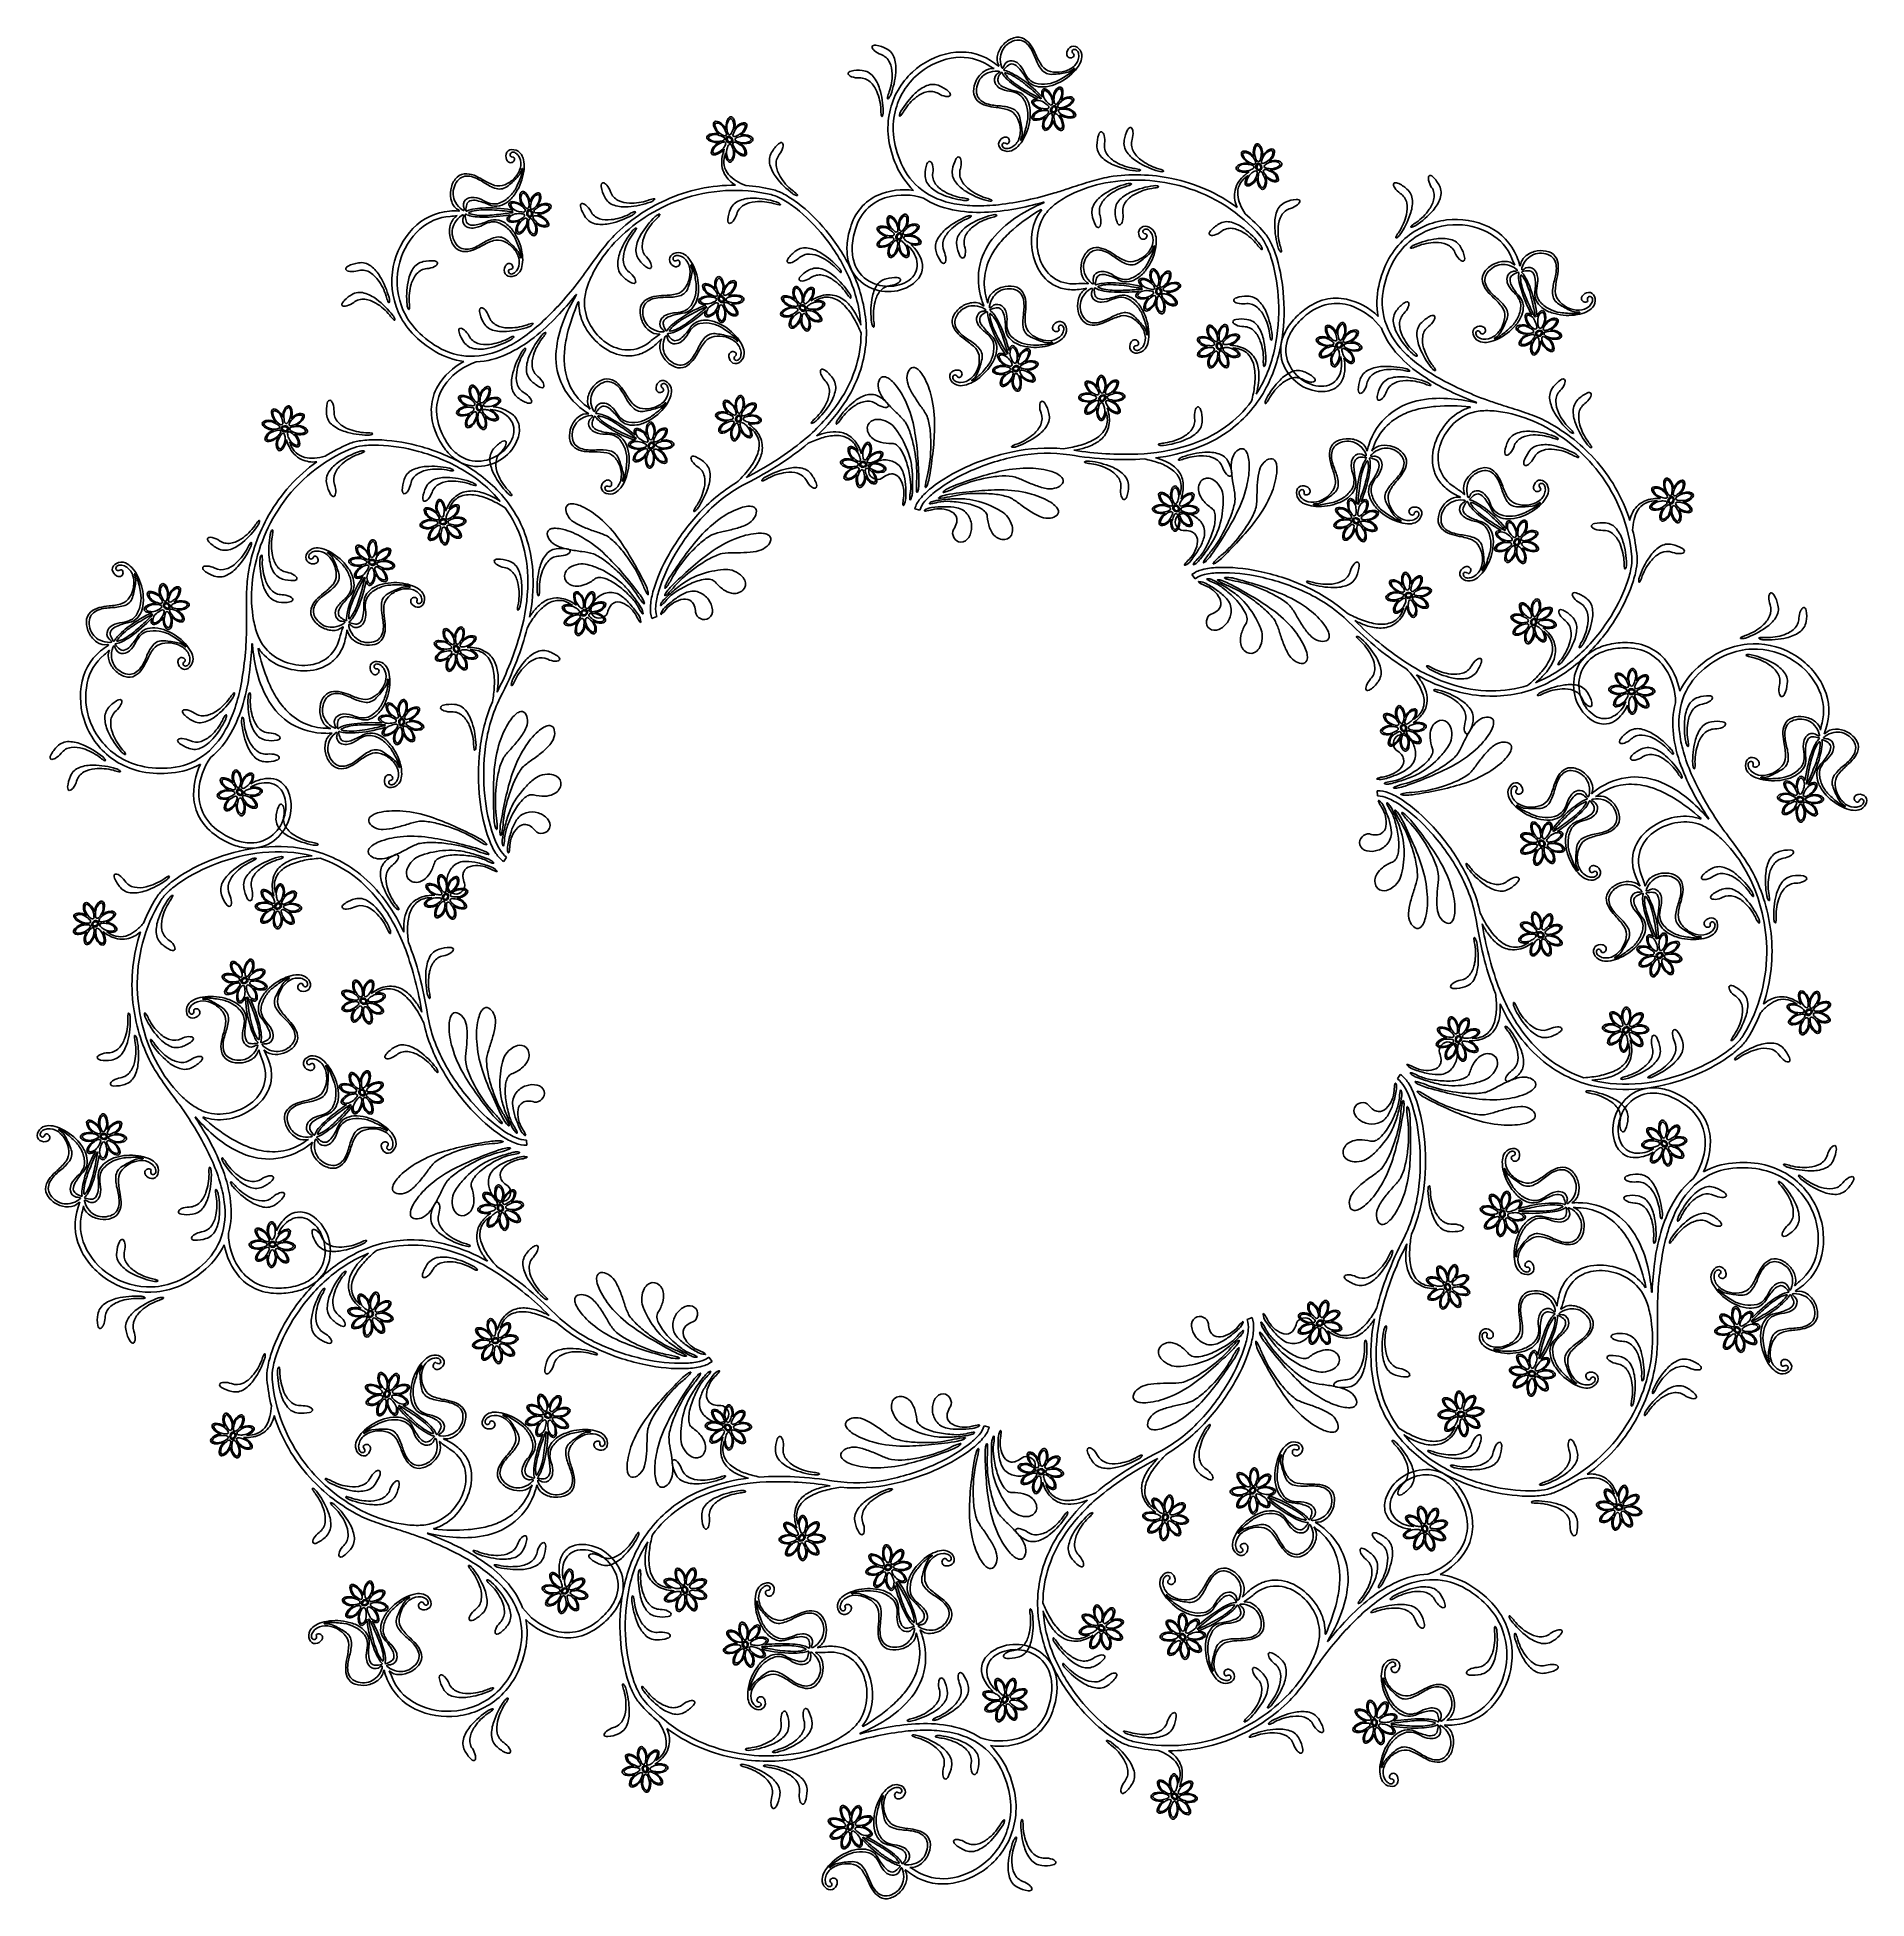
# Model space of a CAD drawing. Extents: x -4 to 4, y -4.07 to 4.07.
import ezdxf

# ---------------------------------------------------------------- set-up
doc = ezdxf.new("R2010")
doc.units = 0

msp = doc.modelspace()

# ---------------------------------------------------------------- linework, layer by layer
at = {"color": 7, "linetype": 'CONTINUOUS'}
for p, q in [((-0.162766, 2.005795), (-0.140362, 2.000418)), ((-0.162766, 2.005795), (-0.140362, 2.000418)), ((1.047296, 1.718394), (1.062261, 1.700875)), ((-1.310657, 1.527051), (-1.289372, 1.535869)), ((1.857327, 0.774624), (1.859136, 0.751655)), ((-1.957922, 0.465025), (-1.945885, 0.484671)), ((1.957922, -0.465025), (1.945885, -0.484671)), ((-1.857327, -0.774624), (-1.859136, -0.751655)), ((1.310657, -1.527051), (1.289372, -1.535869)), ((-1.047296, -1.718394), (-1.062261, -1.700875)), ((0.162766, -2.005795), (0.140362, -2.000418))]:
    msp.add_line(p, q, dxfattribs=at)
for centre, radius, start, end in [((0.287744, 4.009721), 0.056523, 60.365346, 108.101369), ((0.287744, 4.009721), 0.056523, 60.365346, 108.101369), ((-0.336255, 4.023461), 0.012084, 171.941283, 210.832768), ((-0.336255, 4.023461), 0.012084, 171.941283, 210.832768), ((-0.341247, 4.023492), 0.007168, 108.662447, 166.587989), ((-0.341247, 4.023492), 0.007168, 108.662447, 166.587989), ((-0.314426, 4.034997), 0.036762, 208.834075, 227.362932), ((-0.314426, 4.034997), 0.036762, 208.834075, 227.362932), ((-0.335632, 4.006944), 0.024643, 81.621984, 108.718081), ((-0.335632, 4.006944), 0.024643, 81.621984, 108.718081), ((-0.281171, 4.072016), 0.086524, 227.767448, 250.688784), ((-0.281171, 4.072016), 0.086524, 227.767448, 250.688784), ((-0.355591, 3.886976), 0.146256, 61.754819, 80.734426), ((-0.355591, 3.886976), 0.146256, 61.754819, 80.734426), ((-0.332318, 3.927888), 0.066412, 25.630568, 70.166452), ((-0.332318, 3.927888), 0.066412, 25.630568, 70.166452), ((-0.316834, 3.95473), 0.06826, 15.984536, 63.498717), ((-0.316834, 3.95473), 0.06826, 15.984536, 63.498717), ((0.051751, 3.674368), 0.328273, 100.070846, 133.169581), ((0.051751, 3.674368), 0.328273, 100.070846, 133.169581), ((0.039101, 3.755915), 0.245777, 58.234962, 100.4917), ((0.039101, 3.755915), 0.245777, 58.234962, 100.4917), ((0.259338, 3.973301), 0.062724, 162.433566, 207.80418), ((0.259338, 3.973301), 0.062724, 162.433566, 207.80418), ((0.300288, 3.961356), 0.105373, 134.404225, 162.96138), ((0.300288, 3.961356), 0.105373, 134.404225, 162.96138), ((0.300882, 3.964591), 0.103513, 107.252178, 135.892366), ((0.300882, 3.964591), 0.103513, 107.252178, 135.892366), ((0.266107, 3.977368), 0.095384, 32.617442, 58.677936), ((0.266107, 3.977368), 0.095384, 32.617442, 58.677936), ((0.108999, 3.880302), 0.280052, 23.112465, 32.01839), ((0.108999, 3.880302), 0.280052, 23.112465, 32.01839), ((0.635676, 4.104097), 0.292202, 202.934472, 214.069959), ((0.635676, 4.104097), 0.292202, 202.934472, 214.069959), ((0.525888, 3.994754), 0.024464, 166.484313, 202.025295), ((0.525888, 3.994754), 0.024464, 166.484313, 202.025295), ((0.536832, 3.993916), 0.035344, 115.466535, 169.311409), ((0.536832, 3.993916), 0.035344, 115.466535, 169.311409), ((0.51804, 3.992367), 0.01631, 204.591179, 257.69784), ((0.51804, 3.992367), 0.01631, 204.591179, 257.69784), ((0.530668, 3.997442), 0.029786, 40.787757, 107.652642), ((0.530668, 3.997442), 0.029786, 40.787757, 107.652642), ((0.533356, 4.003899), 0.008643, 138.136576, 189.280907), ((0.533356, 4.003899), 0.008643, 138.136576, 189.280907), ((0.539141, 4.00539), 0.014603, 191.394197, 231.945424), ((0.539141, 4.00539), 0.014603, 191.394197, 231.945424), ((0.535728, 3.999859), 0.013183, 49.722999, 131.929096), ((0.535728, 3.999859), 0.013183, 49.722999, 131.929096), ((0.525104, 3.987503), 0.008134, 306.914647, 411.757449), ((0.525104, 3.987503), 0.008134, 306.914647, 411.757449), ((0.529365, 3.992318), 0.023051, 11.910153, 49.775348), ((0.529365, 3.992318), 0.023051, 11.910153, 49.775348), ((0.506261, 3.984487), 0.047362, 348.904034, 375.413499), ((0.506261, 3.984487), 0.047362, 348.904034, 375.413499), ((0.518998, 3.982543), 0.048493, 357.790631, 405.113179), ((0.518998, 3.982543), 0.048493, 357.790631, 405.113179), ((-0.446378, 3.907577), 0.007169, 130.660263, 188.585805), ((-0.446378, 3.907577), 0.007169, 130.660263, 188.585805), ((-0.441738, 3.909417), 0.012084, 193.937987, 232.829472), ((-0.441738, 3.909417), 0.012084, 193.937987, 232.829472), ((-0.434974, 3.894336), 0.024643, 103.618208, 130.714306), ((-0.434974, 3.894336), 0.024643, 103.618208, 130.714306), ((-0.408548, 3.775623), 0.146258, 83.750246, 102.729853), ((-0.408548, 3.775623), 0.146258, 83.750246, 102.729853), ((-0.397988, 3.852962), 0.068261, 37.980148, 85.49433), ((-0.397988, 3.852962), 0.068261, 37.980148, 85.49433), ((-0.492836, 3.902662), 0.231372, 340.91955, 361.046078), ((-0.492836, 3.902662), 0.231372, 340.91955, 361.046078), ((-0.380932, 3.906685), 0.11943, 0.096586, 24.712924), ((-0.380932, 3.906685), 0.11943, 0.096586, 24.712924), ((0.051875, 3.669716), 0.331765, 132.635618, 167.654038), ((0.051875, 3.669716), 0.331765, 132.635618, 167.654038), ((-0.609073, 3.943685), 0.364825, 339.316086, 355.116329), ((-0.609073, 3.943685), 0.364825, 339.316086, 355.116329), ((-0.406452, 3.928436), 0.161655, 354.387685, 376.196686), ((-0.406452, 3.928436), 0.161655, 354.387685, 376.196686), ((0.056181, 3.667106), 0.313567, 128.452868, 163.931877), ((0.056181, 3.667106), 0.313567, 128.452868, 163.931877), ((0.048768, 3.680542), 0.298446, 96.074991, 128.942523), ((0.048768, 3.680542), 0.298446, 96.074991, 128.942523), ((0.040493, 3.760186), 0.218373, 57.965974, 96.127451), ((0.040493, 3.760186), 0.218373, 57.965974, 96.127451), ((0.202928, 3.829517), 0.10806, 126.549148, 153.741289), ((0.202928, 3.829517), 0.10806, 126.549148, 153.741289), ((0.178055, 3.864509), 0.065143, 84.872107, 127.303126), ((0.178055, 3.864509), 0.065143, 84.872107, 127.303126), ((0.333313, 4.219899), 0.326688, 237.195805, 242.778976), ((0.333313, 4.219899), 0.326688, 237.195805, 242.778976), ((0.016267, 3.719463), 0.28879, 50.169326, 58.190438), ((0.016267, 3.719463), 0.28879, 50.169326, 58.190438), ((0.20284, 3.941711), 0.001666, 196.548067, 328.464933), ((0.20284, 3.941711), 0.001666, 196.548067, 328.464933), ((0.28763, 3.857362), 0.091487, 144.190558, 160.450578), ((0.28763, 3.857362), 0.091487, 144.190558, 160.450578), ((0.19969, 3.941891), 0.004689, 347.040555, 387.325672), ((0.19969, 3.941891), 0.004689, 347.040555, 387.325672), ((0.216637, 3.910146), 0.003285, 82.731009, 166.898745), ((0.216637, 3.910146), 0.003285, 82.731009, 166.898745), ((0.211775, 3.907556), 0.007878, 16.699588, 47.940763), ((0.211775, 3.907556), 0.007878, 16.699588, 47.940763), ((0.259548, 3.927327), 0.043872, 203.51993, 206.123109), ((0.259548, 3.927327), 0.043872, 203.51993, 206.123109), ((0.300326, 3.952762), 0.091813, 209.171061, 226.095198), ((0.300326, 3.952762), 0.091813, 209.171061, 226.095198), ((0.229444, 3.923284), 0.003286, 120.028148, 204.188098), ((0.229444, 3.923284), 0.003286, 120.028148, 204.188098), ((0.230506, 3.928688), 0.007877, 238.978776, 270.222426), ((0.230506, 3.928688), 0.007877, 238.978776, 270.222426), ((0.300599, 3.870727), 0.091483, 126.46768, 142.728156), ((0.300599, 3.870727), 0.091483, 126.46768, 142.728156), ((0.225496, 3.87722), 0.043882, 80.800256, 83.402977), ((0.225496, 3.87722), 0.043882, 80.800256, 83.402977), ((0.207888, 3.82192), 0.101645, 62.85182, 75.980862), ((0.207888, 3.82192), 0.101645, 62.85182, 75.980862), ((0.261414, 3.923884), 0.025444, 78.213367, 126.654028), ((0.261414, 3.923884), 0.025444, 78.213367, 126.654028), ((0.099477, 3.589767), 0.357814, 57.533804, 64.367165), ((0.099477, 3.589767), 0.357814, 57.533804, 64.367165), ((0.251171, 3.89891), 0.052217, 38.968418, 72.800491), ((0.251171, 3.89891), 0.052217, 38.968418, 72.800491), ((0.090786, 3.755327), 0.26743, 29.079379, 41.276435), ((0.090786, 3.755327), 0.26743, 29.079379, 41.276435), ((0.445638, 3.98079), 0.065848, 217.829698, 256.792871), ((0.445638, 3.98079), 0.065848, 217.829698, 256.792871), ((0.459752, 4.028793), 0.115839, 255.421199, 280.363718), ((0.459752, 4.028793), 0.115839, 255.421199, 280.363718), ((0.367812, 4.073325), 0.228348, 291.013337, 316.022665), ((0.367812, 4.073325), 0.228348, 291.013337, 316.022665), ((0.463705, 4.018843), 0.105361, 279.222579, 306.844648), ((0.463705, 4.018843), 0.105361, 279.222579, 306.844648), ((0.518009, 3.993125), 0.017046, 258.343289, 314.656479), ((0.518009, 3.993125), 0.017046, 258.343289, 314.656479), ((0.486178, 3.988896), 0.06792, 306.82203, 348.514845), ((0.486178, 3.988896), 0.06792, 306.82203, 348.514845), ((0.417165, 4.026661), 0.160432, 315.776572, 330.865691), ((0.417165, 4.026661), 0.160432, 315.776572, 330.865691), ((0.489804, 3.987559), 0.077956, 329.976177, 354.932737), ((0.489804, 3.987559), 0.077956, 329.976177, 354.932737), ((-0.425819, 3.928289), 0.036762, 230.829305, 249.358162), ((-0.425819, 3.928289), 0.036762, 230.829305, 249.358162), ((-0.408849, 3.97507), 0.086524, 249.763182, 272.684518), ((-0.408849, 3.97507), 0.086524, 249.763182, 272.684518), ((-0.402291, 3.822275), 0.066413, 47.625804, 92.161909), ((-0.402291, 3.822275), 0.066413, 47.625804, 92.161909), ((-0.439427, 3.784407), 0.119431, 22.092074, 46.708412), ((-0.439427, 3.784407), 0.119431, 22.092074, 46.708412), ((-0.471235, 3.795016), 0.161656, 16.383374, 38.192376), ((-0.471235, 3.795016), 0.161656, 16.383374, 38.192376), ((-0.541688, 3.738762), 0.231383, 2.915715, 23.041333), ((-0.541688, 3.738762), 0.231383, 2.915715, 23.041333), ((-0.664826, 3.733267), 0.364834, 1.311682, 17.111697), ((-0.664826, 3.733267), 0.364834, 1.311682, 17.111697), ((-0.153359, 3.774162), 0.131876, 156.36682, 167.150172), ((-0.153359, 3.774162), 0.131876, 156.36682, 167.150172), ((-0.04759, 3.705623), 0.161658, 112.436716, 134.24549), ((-0.04759, 3.705623), 0.161658, 112.436716, 134.24549), ((-0.080514, 3.71198), 0.119431, 103.920523, 128.536861), ((-0.080514, 3.71198), 0.119431, 103.920523, 128.536861), ((-0.083003, 3.792047), 0.068261, 65.13504, 112.649001), ((-0.083003, 3.792047), 0.068261, 65.13504, 112.649001), ((-0.094304, 3.763194), 0.066413, 58.46674, 103.002624), ((-0.094304, 3.763194), 0.066413, 58.46674, 103.002624), ((-0.111731, 3.719474), 0.146254, 47.898519, 66.878581), ((-0.111731, 3.719474), 0.146254, 47.898519, 66.878581), ((-0.030479, 3.809963), 0.024643, 19.91451, 47.010608), ((-0.030479, 3.809963), 0.024643, 19.91451, 47.010608), ((0.196051, 3.830183), 0.101628, 152.362993, 180.636922), ((0.196051, 3.830183), 0.101628, 152.362993, 180.636922), ((0.150535, 3.82899), 0.056106, 179.934616, 226.669774), ((0.150535, 3.82899), 0.056106, 179.934616, 226.669774), ((0.225365, 3.879383), 0.025443, 160.263693, 208.70523), ((0.225365, 3.879383), 0.025443, 160.263693, 208.70523), ((0.246279, 3.896451), 0.052217, 214.117499, 247.949796), ((0.246279, 3.896451), 0.052217, 214.117499, 247.949796), ((0.336977, 4.091688), 0.26744, 245.642071, 257.838899), ((0.336977, 4.091688), 0.26744, 245.642071, 257.838899), ((0.437396, 4.08737), 0.283903, 225.002837, 233.337301), ((0.437396, 4.08737), 0.283903, 225.002837, 233.337301), ((0.665976, 4.400465), 0.671552, 233.643717, 244.115135), ((0.665976, 4.400465), 0.671552, 233.643717, 244.115135), ((0.265232, 3.762239), 0.069733, 39.859315, 77.236226), ((0.265232, 3.762239), 0.069733, 39.859315, 77.236226), ((0.021165, 3.465276), 0.504887, 43.199926, 57.619406), ((0.021165, 3.465276), 0.504887, 43.199926, 57.619406), ((0.38509, 3.919834), 0.069733, 209.681535, 247.058222), ((0.38509, 3.919834), 0.069733, 209.681535, 247.058222), ((0.393518, 3.944194), 0.095468, 248.098983, 272.51458), ((0.393518, 3.944194), 0.095468, 248.098983, 272.51458), ((0.422001, 3.82294), 0.030066, 156.874053, 181.83333), ((0.422001, 3.82294), 0.030066, 156.874053, 181.83333), ((0.403828, 3.830732), 0.010293, 108.084869, 157.027898), ((0.403828, 3.830732), 0.010293, 108.084869, 157.027898), ((0.394426, 3.988645), 0.139865, 271.343788, 293.275652), ((0.394426, 3.988645), 0.139865, 271.343788, 293.275652), ((0.403835, 3.827082), 0.01381, 64.252927, 103.405525), ((0.403835, 3.827082), 0.01381, 64.252927, 103.405525), ((0.393199, 3.80279), 0.040323, 46.428396, 65.635145), ((0.393199, 3.80279), 0.040323, 46.428396, 65.635145), ((0.348358, 3.768336), 0.096589, 16.746884, 41.236573), ((0.348358, 3.768336), 0.096589, 16.746884, 41.236573), ((0.503789, 3.798562), 0.062985, 138.111441, 182.178283), ((0.503789, 3.798562), 0.062985, 138.111441, 182.178283), ((0.478829, 3.820048), 0.030065, 111.875024, 136.834755), ((0.478829, 3.820048), 0.030065, 111.875024, 136.834755), ((0.471488, 3.838406), 0.010294, 63.084677, 112.028145), ((0.471488, 3.838406), 0.010294, 63.084677, 112.028145), ((0.468912, 3.835821), 0.01381, 19.252437, 58.404813), ((0.468912, 3.835821), 0.01381, 19.252437, 58.404813), ((0.39968, 3.826734), 0.084846, 334.778201, 360.294234), ((0.39968, 3.826734), 0.084846, 334.778201, 360.294234), ((0.444213, 3.826164), 0.040324, 1.428697, 20.635445), ((0.444213, 3.826164), 0.040324, 1.428697, 20.635445), ((-0.178779, 3.746763), 0.131879, 178.362424, 189.145776), ((-0.178779, 3.746763), 0.131879, 178.362424, 189.145776), ((-0.359369, 3.741559), 0.059281, 346.422826, 360.057323), ((-0.359369, 3.741559), 0.059281, 346.422826, 360.057323), ((-0.268645, 3.800359), 0.013652, 166.73855, 188.09551), ((-0.268645, 3.800359), 0.013652, 166.73855, 188.09551), ((-0.280705, 3.798464), 0.001456, 181.089712, 272.002807), ((-0.280705, 3.798464), 0.001456, 181.089712, 272.002807), ((-0.285505, 3.808588), 0.012554, 292.72913, 330.919582), ((-0.285505, 3.808588), 0.012554, 292.72913, 330.919582), ((-0.32275, 3.83697), 0.059279, 324.428402, 338.063127), ((-0.32275, 3.83697), 0.059279, 324.428402, 338.063127), ((0.056351, 3.669142), 0.313173, 164.298502, 184.816816), ((0.056351, 3.669142), 0.313173, 164.298502, 184.816816), ((-0.171304, 3.713905), 0.059274, 150.568684, 164.204551), ((-0.171304, 3.713905), 0.059274, 150.568684, 164.204551), ((-0.326119, 3.807013), 0.131877, 321.482522, 332.266102), ((-0.326119, 3.807013), 0.131877, 321.482522, 332.266102), ((0.090823, 3.55687), 0.364823, 133.517232, 149.317704), ((0.090823, 3.55687), 0.364823, 133.517232, 149.317704), ((-0.013794, 3.622057), 0.231369, 127.587202, 147.713958), ((-0.013794, 3.622057), 0.231369, 127.587202, 147.713958), ((-0.013649, 3.89313), 0.086523, 237.944147, 260.86571), ((-0.013649, 3.89313), 0.086523, 237.944147, 260.86571), ((-0.021806, 3.844042), 0.036763, 261.27141, 279.800267), ((-0.021806, 3.844042), 0.036763, 261.27141, 279.800267), ((-0.017188, 3.819788), 0.012084, 277.800662, 316.691924), ((-0.017188, 3.819788), 0.012084, 277.800662, 316.691924), ((-0.014048, 3.815908), 0.007169, 322.043409, 379.968092), ((-0.014048, 3.815908), 0.007169, 322.043409, 379.968092), ((0.175562, 3.85933), 0.095385, 228.240729, 254.300998), ((0.175562, 3.85933), 0.095385, 228.240729, 254.300998), ((0.222712, 4.037886), 0.280054, 254.899192, 263.805117), ((0.222712, 4.037886), 0.280054, 254.899192, 263.805117), ((0.161865, 3.468866), 0.292212, 72.848602, 83.98386), ((0.161865, 3.468866), 0.292212, 72.848602, 83.98386), ((0.224533, 3.686571), 0.065849, 30.124743, 69.087471), ((0.224533, 3.686571), 0.065849, 30.124743, 69.087471), ((0.244377, 3.747085), 0.09547, 14.403631, 38.819001), ((0.244377, 3.747085), 0.09547, 14.403631, 38.819001), ((0.202111, 3.733282), 0.13987, 353.642461, 375.573644), ((0.202111, 3.733282), 0.13987, 353.642461, 375.573644), ((0.362807, 3.783683), 0.013811, 172.736014, 211.887276), ((0.362807, 3.783683), 0.013811, 172.736014, 211.887276), ((0.359178, 3.783299), 0.010294, 119.113303, 168.056333), ((0.359178, 3.783299), 0.010294, 119.113303, 168.056333), ((0.385825, 3.796857), 0.040326, 210.504778, 229.710616), ((0.385825, 3.796857), 0.040326, 210.504778, 229.710616), ((0.368867, 3.766064), 0.030065, 94.306792, 119.266296), ((0.368867, 3.766064), 0.030065, 94.306792, 119.266296), ((0.400336, 3.689626), 0.060338, 97.048934, 138.669699), ((0.400336, 3.689626), 0.060338, 97.048934, 138.669699), ((0.413284, 3.831706), 0.08468, 230.785983, 256.092617), ((0.413284, 3.831706), 0.08468, 230.785983, 256.092617), ((0.371455, 3.751812), 0.044497, 88.266206, 96.251151), ((0.371455, 3.751812), 0.044497, 88.266206, 96.251151), ((0.319791, 3.746337), 0.094799, 37.467741, 42.92127), ((0.319791, 3.746337), 0.094799, 37.467741, 42.92127), ((0.445079, 3.821838), 0.053128, 179.848225, 199.612878), ((0.445079, 3.821838), 0.053128, 179.848225, 199.612878), ((0.446058, 3.748204), 0.015284, 158.833896, 216.769536), ((0.446058, 3.748204), 0.015284, 158.833896, 216.769536), ((0.45295, 3.7448), 0.022951, 126.732528, 157.120259), ((0.45295, 3.7448), 0.022951, 126.732528, 157.120259), ((0.442949, 3.750514), 0.014654, 231.436842, 330.017388), ((0.442949, 3.750514), 0.014654, 231.436842, 330.017388), ((0.449861, 3.748498), 0.014059, 150.193033, 203.946424), ((0.449861, 3.748498), 0.014059, 150.193033, 203.946424), ((0.443457, 3.748742), 0.008771, 222.722075, 344.43346), ((0.443457, 3.748742), 0.008771, 222.722075, 344.43346), ((0.447134, 3.751909), 0.010124, 93.543707, 159.308605), ((0.447134, 3.751909), 0.010124, 93.543707, 159.308605), ((0.448431, 3.753414), 0.013432, 81.11211, 133.276101), ((0.448431, 3.753414), 0.013432, 81.11211, 133.276101), ((0.446518, 3.755596), 0.006417, 15.852118, 90.086729), ((0.446518, 3.755596), 0.006417, 15.852118, 90.086729), ((0.446556, 3.756048), 0.011347, 9.4763, 69.627838), ((0.446556, 3.756048), 0.011347, 9.4763, 69.627838), ((0.43165, 3.753347), 0.021418, 341.040271, 370.768881), ((0.43165, 3.753347), 0.021418, 341.040271, 370.768881), ((0.437117, 3.753353), 0.021129, 331.252159, 372.471948), ((0.437117, 3.753353), 0.021129, 331.252159, 372.471948), ((0.515757, 3.746957), 0.058727, 92.085136, 132.030682), ((0.515757, 3.746957), 0.058727, 92.085136, 132.030682), ((0.46433, 3.842151), 0.088401, 284.965606, 312.142833), ((0.46433, 3.842151), 0.088401, 284.965606, 312.142833), ((0.490039, 3.693463), 0.063352, 48.208924, 92.60579), ((0.490039, 3.693463), 0.063352, 48.208924, 92.60579), ((0.514583, 3.775596), 0.030064, 66.874769, 91.834726), ((0.514583, 3.775596), 0.030064, 66.874769, 91.834726), ((0.49443, 3.804398), 0.040324, 316.429338, 335.635631), ((0.49443, 3.804398), 0.040324, 316.429338, 335.635631), ((0.522373, 3.793768), 0.010293, 18.084431, 67.028336), ((0.522373, 3.793768), 0.010293, 18.084431, 67.028336), ((0.518723, 3.793762), 0.013811, 334.251526, 373.403233), ((0.518723, 3.793762), 0.013811, 334.251526, 373.403233), ((-1.028204, 3.687378), 0.01381, 144.658654, 183.81103), ((-1.001698, 3.688168), 0.040322, 182.426369, 201.633345), ((-1.031587, 3.688747), 0.010293, 91.03246, 139.976365), ((-0.960946, 3.706138), 0.084845, 202.768365, 228.283944), ((-1.03115, 3.668983), 0.030062, 66.227429, 91.187612), ((-1.045693, 3.639439), 0.062977, 20.882407, 64.953003), ((-0.89085, 3.672513), 0.096589, 161.82668, 186.315463), ((-0.945607, 3.686647), 0.04032, 137.426365, 156.633797), ((-0.964908, 3.704831), 0.013809, 99.657866, 138.81091), ((-0.966331, 3.70819), 0.010294, 46.03519, 94.97625), ((-0.979997, 3.693904), 0.030063, 21.231186, 46.190238), ((-1.007882, 3.682103), 0.060336, 343.736246, 382.087596), ((-0.899216, 3.635087), 0.05901, 109.075297, 149.310201), ((-0.975405, 3.705379), 0.084669, 306.967793, 332.276917), ((-0.908834, 3.66239), 0.030063, 83.795323, 108.75528), ((-0.90667, 3.682041), 0.010294, 35.006995, 83.949149), ((-0.936497, 3.684076), 0.040324, 333.352721, 352.558787), ((-0.91016, 3.680972), 0.013811, 351.175326, 390.326144), ((-0.295488, 3.727875), 0.013651, 188.734341, 210.091074), ((-0.295488, 3.727875), 0.013651, 188.734341, 210.091074), ((-0.305961, 3.721601), 0.001456, 203.082243, 293.994753), ((-0.305961, 3.721601), 0.001456, 203.082243, 293.994753), ((-0.314203, 3.729191), 0.012554, 314.724248, 352.914922), ((-0.314203, 3.729191), 0.012554, 314.724248, 352.914922), ((0.063362, 3.668973), 0.34315, 167.942908, 186.677808), ((0.063362, 3.668973), 0.34315, 167.942908, 186.677808), ((-0.216724, 3.725279), 0.012553, 157.713025, 195.90526), ((-0.216724, 3.725279), 0.012553, 157.713025, 195.90526), ((-0.227629, 3.722707), 0.001456, 216.634628, 307.545578), ((-0.227629, 3.722707), 0.001456, 216.634628, 307.545578), ((-0.233678, 3.733311), 0.013652, 300.537715, 321.894221), ((-0.233678, 3.733311), 0.013652, 300.537715, 321.894221), ((0.182713, 3.659098), 0.115842, 6.554393, 31.496685), ((0.182713, 3.659098), 0.115842, 6.554393, 31.496685), ((0.193384, 3.658211), 0.105363, 340.074121, 367.695964), ((0.193384, 3.658211), 0.105363, 340.074121, 367.695964), ((0.113353, 3.7341), 0.228351, 330.895606, 355.904934), ((0.113353, 3.7341), 0.228351, 330.895606, 355.904934), ((0.358784, 3.715205), 0.010294, 164.112616, 213.054552), ((0.358784, 3.715205), 0.010294, 164.112616, 213.054552), ((0.377822, 3.709869), 0.030065, 139.304939, 164.26467), ((0.377822, 3.709869), 0.030065, 139.304939, 164.26467), ((0.361078, 3.718042), 0.01381, 217.734118, 256.887606), ((0.361078, 3.718042), 0.01381, 217.734118, 256.887606), ((0.368038, 3.743629), 0.040321, 255.504561, 274.712675), ((0.368038, 3.743629), 0.040321, 255.504561, 274.712675), ((0.357535, 3.792914), 0.09053, 278.777695, 304.581157), ((0.357535, 3.792914), 0.09053, 278.777695, 304.581157), ((0.456492, 3.680605), 0.060747, 141.550456, 183.574375), ((0.456492, 3.680605), 0.060747, 141.550456, 183.574375), ((0.425842, 3.679074), 0.030064, 184.304959, 209.265596), ((0.425842, 3.679074), 0.030064, 184.304959, 209.265596), ((0.408608, 3.669386), 0.010293, 209.114706, 258.058174), ((0.408608, 3.669386), 0.010293, 209.114706, 258.058174), ((0.408225, 3.673015), 0.013811, 262.736125, 301.887165), ((0.408225, 3.673015), 0.013811, 262.736125, 301.887165), ((0.395051, 3.696032), 0.040325, 300.50455, 319.710843), ((0.395051, 3.696032), 0.040325, 300.50455, 319.710843), ((0.360223, 3.723482), 0.084656, 320.782228, 346.096786), ((0.360223, 3.723482), 0.084656, 320.782228, 346.096786), ((0.502284, 3.710544), 0.06034, 187.048241, 228.669227), ((0.502284, 3.710544), 0.06034, 187.048241, 228.669227), ((0.482038, 3.688031), 0.030066, 229.306957, 254.266235), ((0.482038, 3.688031), 0.030066, 229.306957, 254.266235), ((0.5192, 3.807115), 0.094045, 238.241415, 269.762608), ((0.5192, 3.807115), 0.094045, 238.241415, 269.762608), ((0.399252, 3.671503), 0.089776, 6.431273, 38.305444), ((0.399252, 3.671503), 0.089776, 6.431273, 38.305444), ((0.476703, 3.668992), 0.010294, 254.112479, 303.05529), ((0.476703, 3.668992), 0.010294, 254.112479, 303.05529), ((0.473865, 3.671286), 0.013811, 307.737018, 346.889839), ((0.473865, 3.671286), 0.013811, 307.737018, 346.889839), ((0.448275, 3.678246), 0.040325, 345.505352, 364.712101), ((0.448275, 3.678246), 0.040325, 345.505352, 364.712101), ((0.517805, 3.753381), 0.040322, 271.428714, 290.635917), ((0.517805, 3.753381), 0.040322, 271.428714, 290.635917), ((0.527462, 3.728684), 0.013811, 289.252942, 328.404873), ((0.527462, 3.728684), 0.013811, 289.252942, 328.404873), ((0.51169, 3.718768), 0.030064, 21.872959, 46.833143), ((0.51169, 3.718768), 0.030064, 21.872959, 46.833143), ((0.530047, 3.726108), 0.010294, 333.085334, 382.027488), ((0.530047, 3.726108), 0.010294, 333.085334, 382.027488), ((0.896947, 3.594431), 0.146256, 152.464656, 171.444263), ((0.896947, 3.594431), 0.146256, 152.464656, 171.444263), ((0.788931, 3.650315), 0.024644, 124.481007, 151.576879), ((0.788931, 3.650315), 0.024644, 124.481007, 151.576879), ((0.779043, 3.664723), 0.007168, 66.60701, 124.532337), ((0.779043, 3.664723), 0.007168, 66.60701, 124.532337), ((0.776079, 3.660708), 0.012083, 22.367836, 61.259766), ((0.776079, 3.660708), 0.012083, 22.367836, 61.259766), ((0.753766, 3.650141), 0.036761, 5.835065, 24.364149), ((0.753766, 3.650141), 0.036761, 5.835065, 24.364149), ((-1.060917, 3.627746), 0.010293, 136.035347, 184.978377), ((-1.057557, 3.62917), 0.01381, 189.658864, 228.810349), ((-1.046631, 3.614079), 0.030064, 111.22963, 136.189361), ((-1.039373, 3.648471), 0.040322, 227.427393, 246.633686), ((-1.036495, 3.587263), 0.058731, 71.032721, 110.974043), ((-1.026466, 3.695003), 0.088404, 250.919626, 278.095496), ((-0.99188, 3.54813), 0.063344, 110.454682, 154.854858), ((-0.976387, 3.622741), 0.011346, 133.435744, 193.586427), ((-0.966647, 3.623958), 0.021128, 190.589886, 231.809897), ((-0.97708, 3.619583), 0.013432, 69.788558, 121.951244), ((-0.976175, 3.622341), 0.006417, 112.981427, 187.213978), ((-0.961615, 3.626095), 0.021417, 192.291806, 222.021543), ((-0.970901, 3.619062), 0.014653, 233.044835, 331.628979), ((-0.975298, 3.618705), 0.010125, 43.756306, 109.514458), ((-0.970674, 3.617234), 0.008771, 218.627383, 340.342857), ((-0.977862, 3.609891), 0.022947, 45.940918, 76.331125), ((-0.97647, 3.6145), 0.014058, 359.117524, 412.872), ((-0.972854, 3.615721), 0.015281, 346.28808, 404.232098), ((-0.908925, 3.691526), 0.090521, 258.480558, 284.285377), ((-0.955978, 3.549437), 0.060747, 19.488682, 61.510828), ((-0.907843, 3.579736), 0.060336, 64.392628, 106.013836), ((-0.899284, 3.642075), 0.040322, 288.351806, 307.558555), ((-0.895061, 3.607179), 0.030066, 38.79601, 63.754835), ((-0.882856, 3.621258), 0.01381, 306.173855, 345.326453), ((-0.879634, 3.619546), 0.010293, 350.007485, 398.949639), ((-0.660489, 3.490997), 0.146257, 131.571489, 150.551324), ((-0.741474, 3.581728), 0.024643, 103.586828, 130.682926), ((-0.82228, 3.607622), 0.086523, 321.61669, 344.538253), ((-0.745572, 3.598715), 0.007169, 45.716864, 103.642191), ((-0.749774, 3.596021), 0.012084, 1.473281, 40.364988), ((-0.774388, 3.594106), 0.036761, 344.941887, 363.470972), ((0.142576, 3.67961), 0.423065, 186.861142, 204.326302), ((0.142576, 3.67961), 0.423065, 186.861142, 204.326302), ((0.136878, 3.677979), 0.394163, 185.113956, 204.477724), ((0.136878, 3.677979), 0.394163, 185.113956, 204.477724), ((0.233346, 3.600375), 0.029787, 179.266442, 246.130696), ((0.233346, 3.600375), 0.029787, 179.266442, 246.130696), ((0.238513, 3.595503), 0.035344, 117.606437, 171.452179), ((0.238513, 3.595503), 0.035344, 117.606437, 171.452179), ((0.232506, 3.594829), 0.013184, 154.990406, 237.196503), ((0.232506, 3.594829), 0.013184, 154.990406, 237.196503), ((0.22795, 3.595923), 0.008643, 97.637419, 148.78175), ((0.22795, 3.595923), 0.008643, 97.637419, 148.78175), ((0.234527, 3.605729), 0.024465, 84.893973, 120.43406), ((0.234527, 3.605729), 0.024465, 84.893973, 120.43406), ((0.237869, 3.603107), 0.023046, 237.138464, 275.010349), ((0.237869, 3.603107), 0.023046, 237.138464, 275.010349), ((0.228208, 3.589954), 0.014603, 54.97534, 95.526123), ((0.228208, 3.589954), 0.014603, 54.97534, 95.526123), ((0.241236, 3.608589), 0.008134, 235.161081, 340.005543), ((0.241236, 3.608589), 0.008134, 235.161081, 340.005543), ((0.234527, 3.613933), 0.01631, 29.22056, 82.328307), ((0.234527, 3.613933), 0.01631, 29.22056, 82.328307), ((0.238637, 3.627496), 0.047364, 271.505547, 298.015012), ((0.238637, 3.627496), 0.047364, 271.505547, 298.015012), ((0.233792, 3.613741), 0.017046, 332.2617, 388.575968), ((0.233792, 3.613741), 0.017046, 332.2617, 388.575968), ((0.230911, 3.642345), 0.077955, 291.984836, 316.942076), ((0.230911, 3.642345), 0.077955, 291.984836, 316.942076), ((0.228577, 3.645426), 0.06792, 298.402897, 340.096156), ((0.228577, 3.645426), 0.06792, 298.402897, 340.096156), ((0.172364, 3.700461), 0.16043, 316.052355, 331.141703), ((0.172364, 3.700461), 0.16043, 316.052355, 331.141703), ((0.701094, 3.591518), 0.06826, 178.19144, 225.705621), ((0.701094, 3.591518), 0.06826, 178.19144, 225.705621), ((0.779121, 3.593511), 0.146253, 160.956704, 179.93654), ((0.779121, 3.593511), 0.146253, 160.956704, 179.93654), ((0.664039, 3.632829), 0.024643, 132.971339, 160.067211), ((0.664039, 3.632829), 0.024643, 132.971339, 160.067211), ((0.652133, 3.64562), 0.007169, 75.102511, 133.027623), ((0.652133, 3.64562), 0.007169, 75.102511, 133.027623), ((0.649794, 3.641211), 0.012083, 30.858156, 69.750086), ((0.649794, 3.641211), 0.012083, 30.858156, 69.750086), ((0.629286, 3.627465), 0.036762, 14.327418, 32.856503), ((0.629286, 3.627465), 0.036762, 14.327418, 32.856503), ((0.580924, 3.615744), 0.086522, 351.001063, 373.922626), ((0.580924, 3.615744), 0.086522, 351.001063, 373.922626), ((0.732068, 3.592422), 0.066413, 171.524485, 216.060149), ((0.732068, 3.592422), 0.066413, 171.524485, 216.060149), ((0.819478, 3.603985), 0.068259, 169.69984, 217.214241), ((0.819478, 3.603985), 0.068259, 169.69984, 217.214241), ((0.850247, 3.600304), 0.066413, 163.032709, 207.568373), ((0.850247, 3.600304), 0.066413, 163.032709, 207.568373), ((0.704203, 3.645689), 0.086522, 342.509619, 365.431182), ((0.704203, 3.645689), 0.086522, 342.509619, 365.431182), ((1.400991, 3.563158), 0.084845, 166.768365, 192.283944), ((1.400991, 3.563158), 0.084845, 166.768365, 192.283944), ((1.35746, 3.572574), 0.040322, 146.426369, 165.633345), ((1.35746, 3.572574), 0.040322, 146.426369, 165.633345), ((1.335552, 3.587515), 0.01381, 108.658654, 147.81103), ((1.335552, 3.587515), 0.01381, 108.658654, 147.81103), ((1.33362, 3.590611), 0.010293, 55.03246, 103.976365), ((1.33362, 3.590611), 0.010293, 55.03246, 103.976365), ((1.322357, 3.574364), 0.030062, 30.227429, 55.187612), ((1.322357, 3.574364), 0.030062, 30.227429, 55.187612), ((1.293225, 3.559011), 0.062977, 344.882407, 388.953003), ((1.293225, 3.559011), 0.062977, 344.882407, 388.953003), ((-1.913258, 3.546688), 0.035344, 151.466535, 205.311409), ((-1.922605, 3.540933), 0.024464, 202.484313, 238.025295), ((-1.920318, 3.545917), 0.029786, 76.787757, 143.652642), ((-1.927551, 3.534389), 0.01631, 240.591179, 293.69784), ((-1.921939, 3.552721), 0.008643, 174.136576, 225.280907), ((-1.917645, 3.550847), 0.013183, 85.722999, 167.929096), ((-1.918135, 3.557328), 0.014603, 227.394197, 267.945424), ((-1.928022, 3.534984), 0.017046, 294.343289, 350.656479), ((-1.918977, 3.534607), 0.008134, 342.914647, 447.757449), ((-1.91836, 3.541006), 0.023051, 47.910153, 85.775348), ((-1.921002, 3.527004), 0.048493, 33.790631, 81.113179), ((-1.932449, 3.521091), 0.047362, 24.904034, 51.413499), ((-1.951288, 3.512853), 0.06792, 342.82203, 384.514845), ((-1.947569, 3.513903), 0.077956, 5.976177, 30.932737), ((-2.029318, 3.502841), 0.160432, 351.776572, 366.865691), ((-1.021709, 3.562928), 0.030063, 156.229486, 181.189443), ((-1.041474, 3.56249), 0.010293, 181.035645, 229.977143), ((-1.040105, 3.565872), 0.01381, 234.655934, 273.808533), ((-1.040894, 3.592376), 0.04032, 272.425509, 291.633168), ((-1.061005, 3.638015), 0.090178, 292.821055, 317.443736), ((-0.888095, 3.521137), 0.117827, 168.065689, 207.082735), ((-0.782064, 3.500739), 0.225793, 160.253183, 168.565446), ((-0.910598, 3.522605), 0.08605, 162.714435, 220.538126), ((-2.343594, 3.905997), 1.397422, 345.16361, 345.701043), ((-0.916126, 3.560791), 0.073338, 179.946801, 198.276872), ((-0.947494, 3.550487), 0.040321, 198.351579, 217.558783), ((-0.968309, 3.53406), 0.013811, 216.17542, 255.327128), ((-0.970022, 3.530837), 0.010293, 260.007704, 308.94942), ((-0.982387, 3.546263), 0.030064, 308.795792, 333.75575), ((-1.009834, 3.559046), 0.060338, 334.392958, 376.014388), ((-0.8842, 3.626597), 0.084653, 216.9652, 242.279757), ((-0.905491, 3.587698), 0.040322, 243.350591, 262.557339), ((-0.908595, 3.561362), 0.01381, 261.176004, 300.328825), ((-0.907527, 3.557873), 0.010293, 305.00747, 353.950281), ((-0.927179, 3.560036), 0.030064, 353.797354, 378.756858), ((-0.729457, 3.52755), 0.06826, 148.806732, 196.321132), ((-0.639658, 3.553221), 0.161656, 196.109066, 217.918067), ((-0.702023, 3.513138), 0.066413, 142.139549, 186.675212), ((-0.649602, 3.521199), 0.119432, 187.592906, 212.209244), ((0.060883, 3.636102), 0.330758, 203.288066, 226.314224), ((0.060883, 3.636102), 0.330758, 203.288066, 226.314224), ((0.043075, 3.627776), 0.28807, 203.120248, 232.548644), ((0.043075, 3.627776), 0.28807, 203.120248, 232.548644), ((0.02886, 3.465019), 0.146253, 160.956002, 179.935837), ((0.02886, 3.465019), 0.146253, 160.956002, 179.935837), ((-0.086222, 3.50434), 0.024643, 132.972468, 160.068566), ((-0.086222, 3.50434), 0.024643, 132.972468, 160.068566), ((-0.098129, 3.51713), 0.007168, 75.099894, 133.025436), ((-0.098129, 3.51713), 0.007168, 75.099894, 133.025436), ((-0.100468, 3.512721), 0.012083, 30.858379, 69.749864), ((-0.100468, 3.512721), 0.012083, 30.858379, 69.749864), ((-0.120976, 3.498974), 0.036762, 14.327532, 32.856389), ((-0.120976, 3.498974), 0.036762, 14.327532, 32.856389), ((-0.169338, 3.487252), 0.086523, 351.001676, 373.923012), ((-0.169338, 3.487252), 0.086523, 351.001676, 373.923012), ((0.146683, 3.465942), 0.146253, 152.464432, 171.444267), ((0.146683, 3.465942), 0.146253, 152.464432, 171.444267), ((0.038669, 3.521825), 0.024643, 124.480012, 151.575884), ((0.038669, 3.521825), 0.024643, 124.480012, 151.575884), ((0.028782, 3.536234), 0.007168, 66.607117, 124.53223), ((0.028782, 3.536234), 0.007168, 66.607117, 124.53223), ((0.025818, 3.532218), 0.012083, 22.367947, 61.259655), ((0.025818, 3.532218), 0.012083, 22.367947, 61.259655), ((-0.04606, 3.517199), 0.086524, 342.509785, 365.431121), ((-0.04606, 3.517199), 0.086524, 342.509785, 365.431121), ((0.003505, 3.521651), 0.036761, 5.835065, 24.364149), ((0.003505, 3.521651), 0.036761, 5.835065, 24.364149), ((0.244204, 3.615874), 0.048493, 241.804696, 289.127683), ((0.244204, 3.615874), 0.048493, 241.804696, 289.127683), ((0.766743, 3.657949), 0.161655, 225.493667, 247.302668), ((0.766743, 3.657949), 0.161655, 225.493667, 247.302668), ((0.773789, 3.625167), 0.11943, 216.977943, 241.594281), ((0.773789, 3.625167), 0.11943, 216.977943, 241.594281), ((0.849408, 3.843569), 0.364827, 246.57423, 262.374245), ((0.849408, 3.843569), 0.364827, 246.57423, 262.374245), ((0.830403, 3.721787), 0.231381, 240.644767, 260.770385), ((0.830403, 3.721787), 0.231381, 240.644767, 260.770385), ((0.894218, 3.659994), 0.161656, 217.002427, 238.811202), ((0.894218, 3.659994), 0.161656, 217.002427, 238.811202), ((0.896346, 3.626529), 0.11943, 208.485907, 233.102245), ((0.896346, 3.626529), 0.11943, 208.485907, 233.102245), ((1.003389, 3.831377), 0.364833, 238.082521, 253.882308), ((1.003389, 3.831377), 0.364833, 238.082521, 253.882308), ((0.9666, 3.713719), 0.231368, 232.152597, 252.279352), ((0.9666, 3.713719), 0.231368, 232.152597, 252.279352), ((1.251409, 3.494278), 0.010293, 145.035645, 193.977143), ((1.251409, 3.494278), 0.010293, 145.035645, 193.977143), ((1.267657, 3.483015), 0.030063, 120.229486, 145.189443), ((1.267657, 3.483015), 0.030063, 120.229486, 145.189443), ((1.28309, 3.45351), 0.063344, 74.454682, 118.854858), ((1.28309, 3.45351), 0.063344, 74.454682, 118.854858), ((1.277591, 3.557677), 0.01381, 153.658864, 192.810349), ((1.277591, 3.557677), 0.01381, 153.658864, 192.810349), ((1.303647, 3.562603), 0.040322, 191.427393, 210.633686), ((1.303647, 3.562603), 0.040322, 191.427393, 210.633686), ((1.274036, 3.5585), 0.010293, 100.035347, 148.978377), ((1.274036, 3.5585), 0.010293, 100.035347, 148.978377), ((1.341439, 3.592662), 0.088404, 214.919626, 242.095496), ((1.341439, 3.592662), 0.088404, 214.919626, 242.095496), ((1.27756, 3.539045), 0.030064, 75.22963, 100.189361), ((1.27756, 3.539045), 0.030064, 75.22963, 100.189361), ((1.269999, 3.511393), 0.058731, 35.032721, 74.974043), ((1.269999, 3.511393), 0.058731, 35.032721, 74.974043), ((1.348075, 3.500025), 0.021128, 154.589886, 195.809897), ((1.348075, 3.500025), 0.021128, 154.589886, 195.809897), ((1.33948, 3.504765), 0.011346, 97.435744, 157.586427), ((1.33948, 3.504765), 0.011346, 97.435744, 157.586427), ((1.353402, 3.498796), 0.021417, 156.291806, 186.021543), ((1.353402, 3.498796), 0.021417, 156.291806, 186.021543), ((1.339417, 3.504317), 0.006417, 76.981427, 151.213978), ((1.339417, 3.504317), 0.006417, 76.981427, 151.213978), ((1.337063, 3.502617), 0.013432, 33.788558, 85.951244), ((1.337063, 3.502617), 0.013432, 33.788558, 85.951244), ((1.337989, 3.50086), 0.010125, 7.756306, 73.514458), ((1.337989, 3.50086), 0.010125, 7.756306, 73.514458), ((1.334569, 3.498146), 0.014058, 323.117524, 376.872), ((1.334569, 3.498146), 0.014058, 323.117524, 376.872), ((1.338212, 3.497009), 0.015281, 310.28808, 368.232098), ((1.338212, 3.497009), 0.015281, 310.28808, 368.232098), ((1.330734, 3.495236), 0.022947, 9.940918, 40.331125), ((1.330734, 3.495236), 0.022947, 9.940918, 40.331125), ((1.437936, 3.494754), 0.096589, 125.82668, 150.315463), ((1.437936, 3.494754), 0.096589, 125.82668, 150.315463), ((1.401944, 3.538374), 0.04032, 101.426365, 120.633797), ((1.401944, 3.538374), 0.04032, 101.426365, 120.633797), ((1.348892, 3.571302), 0.060336, 307.736246, 346.087596), ((1.348892, 3.571302), 0.060336, 307.736246, 346.087596), ((1.40917, 3.469393), 0.05901, 73.075297, 113.310201), ((1.40917, 3.469393), 0.05901, 73.075297, 113.310201), ((1.397018, 3.56443), 0.013809, 63.657866, 102.81091), ((1.397018, 3.56443), 0.013809, 63.657866, 102.81091), ((1.397841, 3.567984), 0.010294, 10.03519, 58.97625), ((1.397841, 3.567984), 0.010294, 10.03519, 58.97625), ((1.378388, 3.564459), 0.030063, 345.231186, 370.190238), ((1.378388, 3.564459), 0.030063, 345.231186, 370.190238), ((1.407804, 3.530939), 0.040324, 297.352721, 316.558787), ((1.407804, 3.530939), 0.040324, 297.352721, 316.558787), ((1.417436, 3.497135), 0.030063, 47.795323, 72.75528), ((1.417436, 3.497135), 0.030063, 47.795323, 72.75528), ((1.427286, 3.512948), 0.013811, 315.175326, 354.326144), ((1.427286, 3.512948), 0.013811, 315.175326, 354.326144), ((1.430738, 3.511761), 0.010294, 359.006995, 407.949149), ((1.430738, 3.511761), 0.010294, 359.006995, 407.949149), ((-2.08691, 3.384275), 0.103513, 143.252178, 171.892366), ((-2.124065, 3.413064), 0.056523, 96.365346, 144.101369), ((-2.122553, 3.374172), 0.095384, 68.617442, 94.677936), ((-2.192602, 3.203298), 0.280052, 59.112465, 68.01839), ((-1.898055, 3.693925), 0.292202, 238.934472, 250.069959), ((-1.97932, 3.482466), 0.065848, 253.829698, 292.792871), ((-1.996118, 3.529597), 0.115839, 291.421199, 316.363718), ((-1.987071, 3.523871), 0.105361, 315.222579, 342.844648), ((-2.096674, 3.511584), 0.228348, 327.013337, 352.022665), ((-1.507342, 3.416889), 0.024644, 160.481007, 187.576879), ((-1.523811, 3.422734), 0.007168, 102.60701, 160.532337), ((-1.523849, 3.417743), 0.012083, 58.367836, 97.259766), ((-1.53569, 3.396079), 0.036761, 41.835065, 60.364149), ((-1.57317, 3.363344), 0.086522, 18.509619, 41.431182), ((-0.949944, 2.691816), 0.728176, 89.614394, 114.362575), ((-0.883874, 3.529675), 0.125601, 209.674585, 240.855697), ((-0.872025, 3.556164), 0.137177, 220.719406, 238.788941), ((-0.815263, 3.647395), 0.24462, 238.491179, 249.467526), ((-0.95164, 2.678253), 0.741788, 77.051133, 86.090238), ((-0.47654, 3.674406), 0.364839, 217.189395, 232.989182), ((-0.552874, 3.577602), 0.23137, 211.259615, 231.38637), ((-0.049167, 3.463029), 0.06826, 178.191839, 225.705801), ((-0.049167, 3.463029), 0.06826, 178.191839, 225.705801), ((-0.018194, 3.463932), 0.066412, 171.524456, 216.060341), ((-0.018194, 3.463932), 0.066412, 171.524456, 216.060341), ((0.023529, 3.496678), 0.119431, 216.977801, 241.593912), ((0.023529, 3.496678), 0.119431, 216.977801, 241.593912), ((0.069218, 3.475495), 0.068261, 169.699841, 217.213803), ((0.069218, 3.475495), 0.068261, 169.699841, 217.213803), ((0.143955, 3.531503), 0.161654, 217.002314, 238.811315), ((0.143955, 3.531503), 0.161654, 217.002314, 238.811315), ((0.099985, 3.471814), 0.066412, 163.03263, 207.568515), ((0.099985, 3.471814), 0.066412, 163.03263, 207.568515), ((0.146085, 3.49804), 0.119431, 208.48602, 233.102132), ((0.146085, 3.49804), 0.119431, 208.48602, 233.102132), ((1.580776, 0.223745), 3.357257, 106.983658, 108.666519), ((1.580776, 0.223745), 3.357257, 106.983658, 108.666519), ((0.782997, 2.842862), 0.597804, 100.847496, 116.274077), ((0.782997, 2.842862), 0.597804, 100.847496, 116.274077), ((0.814943, 2.754455), 0.71325, 100.330281, 107.528618), ((0.814943, 2.754455), 0.71325, 100.330281, 107.528618), ((0.863047, 3.075256), 0.364813, 106.099363, 121.900063), ((0.863047, 3.075256), 0.364813, 106.099363, 121.900063), ((0.804896, 2.703029), 0.739275, 73.583689, 100.474788), ((0.804896, 2.703029), 0.739275, 73.583689, 100.474788), ((0.804808, 2.693849), 0.771337, 78.349321, 98.782148), ((0.804808, 2.693849), 0.771337, 78.349321, 98.782148), ((0.725946, 3.541733), 0.131872, 283.150512, 293.934321), ((0.725946, 3.541733), 0.131872, 283.150512, 293.934321), ((0.777073, 3.368467), 0.059274, 91.212911, 104.849006), ((0.777073, 3.368467), 0.059274, 91.212911, 104.849006), ((0.777501, 3.415288), 0.012554, 59.511981, 97.703992), ((0.777501, 3.415288), 0.012554, 59.511981, 97.703992), ((0.773997, 3.433718), 0.013652, 293.521377, 314.878337), ((0.773997, 3.433718), 0.013652, 293.521377, 314.878337), ((0.782736, 3.425194), 0.001456, 307.87833, 398.79006), ((0.782736, 3.425194), 0.001456, 307.87833, 398.79006), ((0.929421, 3.055965), 0.364831, 97.657425, 113.45744), ((0.929421, 3.055965), 0.364831, 97.657425, 113.45744), ((0.782539, 3.361965), 0.131876, 74.540078, 85.32343), ((0.782539, 3.361965), 0.131876, 74.540078, 85.32343), ((0.807572, 3.540886), 0.059283, 263.630117, 277.263928), ((0.807572, 3.540886), 0.059283, 263.630117, 277.263928), ((0.814898, 3.494632), 0.012554, 270.772898, 308.962681), ((0.814898, 3.494632), 0.012554, 270.772898, 308.962681), ((0.814149, 3.475885), 0.013652, 53.596714, 74.953674), ((0.814149, 3.475885), 0.013652, 53.596714, 74.953674), ((0.821536, 3.485605), 0.001456, 329.678796, 420.591696), ((0.821536, 3.485605), 0.001456, 329.678796, 420.591696), ((0.88742, 3.358635), 0.059278, 82.769593, 96.404774), ((0.88742, 3.358635), 0.059278, 82.769593, 96.404774), ((0.894718, 3.404889), 0.012554, 51.067426, 89.259214), ((0.894718, 3.404889), 0.012554, 51.067426, 89.259214), ((0.866133, 3.364921), 0.131876, 66.048141, 76.831493), ((0.866133, 3.364921), 0.131876, 66.048141, 76.831493), ((0.917313, 3.538183), 0.059281, 255.137053, 268.771322), ((0.917313, 3.538183), 0.059281, 255.137053, 268.771322), ((0.917728, 3.491355), 0.012554, 262.280408, 300.469968), ((0.917728, 3.491355), 0.012554, 262.280408, 300.469968), ((0.91422, 3.472925), 0.013651, 45.107504, 66.464464), ((0.91422, 3.472925), 0.013651, 45.107504, 66.464464), ((0.92296, 3.481447), 0.001456, 321.183797, 412.098452), ((0.92296, 3.481447), 0.001456, 321.183797, 412.098452), ((0.813689, 2.736087), 0.728176, 53.614394, 78.362575), ((0.813689, 2.736087), 0.728176, 53.614394, 78.362575), ((1.351188, 3.370669), 0.117827, 132.065689, 171.082735), ((1.351188, 3.370669), 0.117827, 132.065689, 171.082735), ((1.254504, 3.496209), 0.01381, 198.655934, 237.808533), ((1.254504, 3.496209), 0.01381, 198.655934, 237.808533), ((1.269445, 3.518115), 0.04032, 236.425509, 255.633168), ((1.269445, 3.518115), 0.04032, 236.425509, 255.633168), ((1.333846, 3.385083), 0.08605, 126.714435, 184.538126), ((1.333846, 3.385083), 0.08605, 126.714435, 184.538126), ((1.28, 3.566859), 0.090178, 256.821055, 281.443736), ((1.28, 3.566859), 0.090178, 256.821055, 281.443736), ((1.42498, 3.291843), 0.225793, 124.253183, 132.565446), ((1.42498, 3.291843), 0.225793, 124.253183, 132.565446), ((1.320385, 3.429327), 0.040321, 162.351579, 181.558783), ((1.320385, 3.429327), 0.040321, 162.351579, 181.558783), ((1.293889, 3.428273), 0.013811, 180.17542, 219.327128), ((1.293889, 3.428273), 0.013811, 180.17542, 219.327128), ((1.351819, 3.419226), 0.073338, 143.946801, 162.276872), ((1.351819, 3.419226), 0.073338, 143.946801, 162.276872), ((0.39988, 4.537548), 1.397422, 309.16361, 309.701043), ((0.39988, 4.537548), 1.397422, 309.16361, 309.701043), ((1.29061, 3.426671), 0.010293, 224.007704, 272.94942), ((1.29061, 3.426671), 0.010293, 224.007704, 272.94942), ((1.289673, 3.446419), 0.030064, 272.795792, 297.75575), ((1.289673, 3.446419), 0.030064, 272.795792, 297.75575), ((1.274982, 3.472894), 0.060338, 298.392958, 340.014388), ((1.274982, 3.472894), 0.060338, 298.392958, 340.014388), ((1.341756, 3.498564), 0.014653, 197.044835, 295.628979), ((1.341756, 3.498564), 0.014653, 197.044835, 295.628979), ((1.416328, 3.453698), 0.084653, 180.9652, 206.279757), ((1.416328, 3.453698), 0.084653, 180.9652, 206.279757), ((1.340865, 3.496951), 0.008771, 182.627383, 304.342857), ((1.340865, 3.496951), 0.008771, 182.627383, 304.342857), ((1.376239, 3.434743), 0.040322, 207.350591, 226.557339), ((1.376239, 3.434743), 0.040322, 207.350591, 226.557339), ((1.342433, 3.425112), 0.030064, 317.797354, 342.756858), ((1.342433, 3.425112), 0.030064, 317.797354, 342.756858), ((1.312904, 3.433465), 0.060747, 343.488682, 385.510828), ((1.434488, 3.52076), 0.090521, 222.480558, 248.285377), ((1.434488, 3.52076), 0.090521, 222.480558, 248.285377), ((1.312904, 3.433465), 0.060747, 343.488682, 385.510828), ((1.388847, 3.571043), 0.084669, 270.967793, 296.276917), ((1.388847, 3.571043), 0.084669, 270.967793, 296.276917), ((1.369655, 3.429684), 0.060336, 28.392628, 70.013836), ((1.369655, 3.429684), 0.060336, 28.392628, 70.013836), ((1.413222, 3.475087), 0.040322, 252.351806, 271.558555), ((1.413222, 3.475087), 0.040322, 252.351806, 271.558555), ((1.414276, 3.448589), 0.01381, 270.173855, 309.326453), ((1.414276, 3.448589), 0.01381, 270.173855, 309.326453), ((1.396127, 3.444373), 0.030066, 2.79601, 27.754835), ((1.396127, 3.444373), 0.030066, 2.79601, 27.754835), ((1.415877, 3.44531), 0.010293, 314.007485, 362.949639), ((1.415877, 3.44531), 0.010293, 314.007485, 362.949639), ((1.940524, 3.422432), 0.012084, 157.937987, 196.829472), ((1.964496, 3.428342), 0.036762, 194.829305, 213.358162), ((1.935689, 3.42367), 0.007169, 94.660263, 152.585805), ((1.937132, 3.406255), 0.024643, 67.618208, 94.714306), ((1.888734, 3.294682), 0.146258, 47.750246, 66.729853), ((2.117335, 3.449196), 0.036762, 172.834075, 191.362932), ((2.092895, 3.452694), 0.012084, 135.941283, 174.832768), ((2.165999, 3.459599), 0.086524, 191.767448, 214.688784), ((2.088875, 3.455653), 0.007168, 72.662447, 130.587989), ((2.08369, 3.438965), 0.024643, 45.621984, 72.718081), ((1.997028, 3.35364), 0.146256, 25.754819, 44.734426), ((2.068207, 3.385674), 0.06826, 339.984536, 387.498717), ((-2.085489, 3.381309), 0.105373, 170.404225, 198.96138), ((-2.125639, 3.366903), 0.062724, 198.433566, 243.80418), ((-2.031966, 3.308172), 0.091483, 162.46768, 178.728156), ((-2.094913, 3.328145), 0.025444, 114.213367, 162.654028), ((-2.08852, 3.301919), 0.052217, 74.968418, 108.800491), ((-2.133878, 3.091486), 0.26743, 65.079379, 77.276435), ((-1.999977, 3.422224), 0.095468, 284.098983, 308.51458), ((-2.025369, 3.458719), 0.139865, 307.343788, 329.275652), ((-1.924944, 3.336491), 0.010293, 144.084869, 193.027898), ((-1.922793, 3.333543), 0.01381, 100.252927, 139.405525), ((-1.917119, 3.307638), 0.040323, 82.428396, 101.635145), ((-1.933145, 3.253408), 0.096589, 52.746884, 77.236573), ((-1.825164, 3.369221), 0.062985, 174.111441, 218.178283), ((-1.857987, 3.371933), 0.030065, 147.875024, 172.834755), ((-1.874717, 3.38247), 0.010294, 99.084677, 148.028145), ((-1.875281, 3.378864), 0.01381, 55.252437, 94.404813), ((-1.889587, 3.356534), 0.040324, 37.428697, 56.635445), ((-1.92595, 3.330818), 0.084846, 10.778201, 36.294234), ((-1.78515, 3.334506), 0.058727, 128.085136, 168.030682), ((-1.802934, 3.356986), 0.030064, 102.874769, 127.834726), ((-1.882709, 3.381292), 0.088401, 320.965606, 348.142833), ((-1.774513, 3.276112), 0.063352, 84.208924, 128.60579), ((-1.807312, 3.376266), 0.010293, 54.084431, 103.028336), ((-1.810261, 3.374116), 0.013811, 10.251526, 49.403233), ((-1.836167, 3.368441), 0.040324, 352.429338, 371.635631), ((-1.771872, 3.30931), 0.030064, 57.872959, 82.833143), ((-1.761334, 3.326039), 0.010294, 9.085334, 58.027488), ((-1.615255, 3.332683), 0.007169, 111.102511, 169.027623), ((-1.614556, 3.327741), 0.012083, 66.858156, 105.750086), ((-1.623067, 3.304565), 0.036762, 50.327418, 68.856503), ((-1.387108, 3.435168), 0.146256, 188.464656, 207.444263), ((-1.455398, 3.397362), 0.068259, 205.69984, 253.214241), ((-1.428342, 3.41247), 0.066413, 199.032709, 243.568373), ((-0.932302, 2.652424), 0.771337, 114.349321, 134.782148), ((-0.937626, 2.659902), 0.739275, 109.583689, 136.474788), ((-1.406461, 3.460783), 0.11943, 244.485907, 269.102245), ((-1.440268, 3.689426), 0.364833, 274.082521, 289.882308), ((-1.400874, 3.572615), 0.231368, 268.152597, 288.279352), ((-1.277134, 3.231378), 0.131876, 102.048141, 112.831493), ((-1.33757, 3.401633), 0.059281, 291.137053, 304.771322), ((-1.301715, 3.347021), 0.013651, 81.107504, 102.464464), ((-1.309709, 3.363993), 0.012554, 298.280408, 336.469968), ((-1.299653, 3.359052), 0.001456, 357.183797, 448.098452), ((-0.950064, 2.696225), 0.700885, 76.846881, 109.621015), ((-0.904164, 3.289127), 0.068262, 109.72316, 157.237341), ((-0.872082, 3.201411), 0.161659, 88.126238, 109.935012), ((-0.852042, 3.228296), 0.119433, 93.835047, 118.451385), ((-0.874087, 2.99822), 0.364837, 73.054909, 88.854924), ((-0.84073, 3.116893), 0.231375, 74.658142, 94.78467), ((-0.840146, 3.186886), 0.198138, 60.282816, 75.511355), ((-0.838076, 3.193473), 0.214275, 61.229836, 75.774179), ((-0.734639, 3.464026), 0.131873, 250.105509, 260.889546), ((-0.786266, 3.290907), 0.059275, 58.165851, 71.801718), ((-0.760374, 3.32992), 0.012554, 26.465728, 64.657071), ((-0.750584, 3.335369), 0.001456, 274.837878, 365.748829), ((-0.957746, 2.970749), 0.444174, 51.949085, 60.929152), ((-0.946848, 2.98691), 0.44771, 52.802916, 61.751176), ((-0.771125, 3.287567), 0.131874, 45.15465, 55.93823), ((-0.661522, 3.431181), 0.059281, 234.245023, 247.879519), ((-0.677833, 3.387285), 0.012554, 241.386516, 279.577636), ((-0.687684, 3.371319), 0.013652, 24.210473, 45.567433), ((-1.137221, 2.740032), 0.759459, 39.370303, 52.622466), ((-0.676479, 3.376163), 0.001456, 300.301411, 391.212167), ((-0.235847, 3.182083), 0.213254, 114.178859, 139.63717), ((-0.235847, 3.182083), 0.213254, 114.178859, 139.63717), ((-0.228933, 3.171275), 0.202977, 104.919112, 131.892713), ((-0.228933, 3.171275), 0.202977, 104.919112, 131.892713), ((-0.20946, 3.111261), 0.288712, 81.657873, 113.199304), ((-0.20946, 3.111261), 0.288712, 81.657873, 113.199304), ((-0.209768, 3.104474), 0.272463, 71.880464, 105.196872), ((-0.209768, 3.104474), 0.272463, 71.880464, 105.196872), ((0.066604, 3.671082), 0.336844, 233.850791, 260.318873), ((0.066604, 3.671082), 0.336844, 233.850791, 260.318873), ((0.073825, 3.674828), 0.369479, 237.438302, 258.90363), ((0.073825, 3.674828), 0.369479, 237.438302, 258.90363), ((0.016483, 3.52946), 0.161657, 225.493781, 247.302555), ((0.016483, 3.52946), 0.161657, 225.493781, 247.302555), ((0.099145, 3.715075), 0.364823, 246.574162, 262.374405), ((0.099145, 3.715075), 0.364823, 246.574162, 262.374405), ((0.080138, 3.593288), 0.231371, 240.644486, 260.770787), ((0.080138, 3.593288), 0.231371, 240.644486, 260.770787), ((0.110173, 3.87638), 0.54661, 259.435727, 268.978206), ((0.110173, 3.87638), 0.54661, 259.435727, 268.978206), ((0.032278, 3.233476), 0.131874, 74.540085, 85.323666), ((0.032278, 3.233476), 0.131874, 74.540085, 85.323666), ((0.057311, 3.412393), 0.05928, 263.629651, 277.264376), ((0.057311, 3.412393), 0.05928, 263.629651, 277.264376), ((0.253119, 3.702873), 0.364816, 238.082492, 253.882963), ((0.253119, 3.702873), 0.364816, 238.082492, 253.882963), ((0.064637, 3.366141), 0.012553, 270.772829, 308.964172), ((0.064637, 3.366141), 0.012553, 270.772829, 308.964172), ((0.063887, 3.347395), 0.013652, 53.596828, 74.953561), ((0.063887, 3.347395), 0.013652, 53.596828, 74.953561), ((0.071274, 3.357115), 0.001456, 329.687864, 420.598619), ((0.071274, 3.357115), 0.001456, 329.687864, 420.598619), ((0.216339, 3.585229), 0.231368, 232.152409, 252.279164), ((0.216339, 3.585229), 0.231368, 232.152409, 252.279164), ((0.115391, 4.133341), 0.803623, 268.932976, 276.313329), ((0.115391, 4.133341), 0.803623, 268.932976, 276.313329), ((0.115872, 3.236431), 0.131876, 66.048141, 76.831493), ((0.115872, 3.236431), 0.131876, 66.048141, 76.831493), ((0.167053, 3.409692), 0.059281, 255.13573, 268.770227), ((0.167053, 3.409692), 0.059281, 255.13573, 268.770227), ((0.167468, 3.362866), 0.012554, 262.277944, 300.467504), ((0.167468, 3.362866), 0.012554, 262.277944, 300.467504), ((0.163958, 3.344435), 0.013651, 45.107617, 66.46435), ((0.163958, 3.344435), 0.013651, 45.107617, 66.46435), ((0.172699, 3.352957), 0.001456, 321.191439, 412.107264), ((0.172699, 3.352957), 0.001456, 321.191439, 412.107264), ((0.037213, 4.742145), 1.417372, 276.748136, 286.879675), ((0.037213, 4.742145), 1.417372, 276.748136, 286.879675), ((0.03695, 4.61628), 1.32167, 280.548929, 285.739497), ((0.03695, 4.61628), 1.32167, 280.548929, 285.739497), ((0.671942, 2.685398), 0.711536, 112.727922, 122.548362), ((0.671942, 2.685398), 0.711536, 112.727922, 122.548362), ((0.401581, 3.330456), 0.01501, 83.536032, 114.018558), ((0.401581, 3.330456), 0.01501, 83.536032, 114.018558), ((0.394861, 3.352476), 0.01101, 281.394683, 319.800178), ((0.394861, 3.352476), 0.01101, 281.394683, 319.800178), ((0.583487, 3.163951), 0.218124, 126.220729, 143.175636), ((0.583487, 3.163951), 0.218124, 126.220729, 143.175636), ((-0.113401, 5.224934), 1.923099, 286.997091, 288.797059), ((-0.113401, 5.224934), 1.923099, 286.997091, 288.797059), ((0.698696, 3.012254), 0.408596, 116.188811, 126.684471), ((0.698696, 3.012254), 0.408596, 116.188811, 126.684471), ((0.679216, 3.302686), 0.06826, 142.767975, 190.282156), ((0.679216, 3.302686), 0.06826, 142.767975, 190.282156), ((0.75394, 3.246655), 0.161657, 121.17171, 142.980484), ((0.75394, 3.246655), 0.161657, 121.17171, 142.980484), ((0.709985, 3.306358), 0.066412, 152.414017, 196.949901), ((0.709985, 3.306358), 0.066412, 152.414017, 196.949901), ((0.756077, 3.280118), 0.119431, 126.880147, 151.496258), ((0.756077, 3.280118), 0.119431, 126.880147, 151.496258), ((0.826309, 3.192901), 0.231376, 107.70387, 127.829944), ((0.826309, 3.192901), 0.231376, 107.70387, 127.829944), ((0.780967, 3.307937), 0.068261, 134.32601, 181.840191), ((0.780967, 3.307937), 0.068261, 134.32601, 181.840191), ((0.846652, 3.241544), 0.161655, 112.728978, 134.537979), ((0.846652, 3.241544), 0.161655, 112.728978, 134.537979), ((0.811941, 3.307051), 0.066413, 143.971573, 188.507236), ((0.811941, 3.307051), 0.066413, 143.971573, 188.507236), ((0.853681, 3.274329), 0.119431, 118.437829, 143.054167), ((0.853681, 3.274329), 0.119431, 118.437829, 143.054167), ((0.910347, 3.177745), 0.231377, 99.26125, 119.387323), ((0.910347, 3.177745), 0.231377, 99.26125, 119.387323), ((0.862284, 3.537536), 0.131875, 274.708717, 285.492297), ((0.862284, 3.537536), 0.131875, 274.708717, 285.492297), ((0.893958, 3.423634), 0.013652, 285.07671, 306.43367), ((0.893958, 3.423634), 0.013652, 285.07671, 306.43367), ((0.90135, 3.413919), 0.001456, 299.435527, 390.346282), ((0.90135, 3.413919), 0.001456, 299.435527, 390.346282), ((0.816183, 2.739725), 0.700885, 40.846881, 73.621015), ((0.816183, 2.739725), 0.700885, 40.846881, 73.621015), ((1.359622, 3.375095), 0.125601, 173.674585, 204.855697), ((1.359622, 3.375095), 0.125601, 173.674585, 204.855697), ((1.384778, 3.389561), 0.137177, 184.719406, 202.788941), ((1.384778, 3.389561), 0.137177, 184.719406, 202.788941), ((1.484323, 3.430005), 0.24462, 202.491179, 213.467526), ((1.484323, 3.430005), 0.24462, 202.491179, 213.467526), ((1.358247, 3.415262), 0.01381, 225.176004, 264.328825), ((1.358247, 3.415262), 0.01381, 225.176004, 264.328825), ((1.357061, 3.41181), 0.010293, 269.00747, 317.950281), ((1.357061, 3.41181), 0.010293, 269.00747, 317.950281), ((1.483299, 3.282612), 0.06826, 112.806732, 160.321132), ((1.483299, 3.282612), 0.06826, 112.806732, 160.321132), ((1.51761, 3.212501), 0.146257, 95.571489, 114.551324), ((1.51761, 3.212501), 0.146257, 95.571489, 114.551324), ((1.505422, 3.333506), 0.024643, 67.586828, 94.682926), ((1.505422, 3.333506), 0.024643, 67.586828, 94.682926), ((1.48607, 3.362867), 0.036761, 308.941887, 327.470972), ((1.48607, 3.362867), 0.036761, 308.941887, 327.470972), ((1.512091, 3.349658), 0.007169, 9.716864, 67.642191), ((1.512091, 3.349658), 0.007169, 9.716864, 67.642191), ((1.507108, 3.349948), 0.012084, 325.473281, 364.364988), ((1.507108, 3.349948), 0.012084, 325.473281, 364.364988), ((2.005721, 3.456215), 0.086524, 213.763182, 236.684518), ((1.921216, 3.328746), 0.066413, 11.625804, 56.161909), ((1.868915, 3.319938), 0.119431, 346.092074, 370.708412), ((1.942735, 3.351043), 0.068261, 1.980148, 49.49433), ((1.849417, 3.347218), 0.161656, 340.383374, 362.192376), ((1.988111, 3.384481), 0.11943, 324.096586, 348.712924), ((2.039904, 3.37306), 0.066412, 349.630568, 394.166452), ((1.98025, 3.417078), 0.161655, 318.387685, 340.196686), ((-2.176038, 3.061582), 0.245777, 94.234962, 136.4917), ((-2.177422, 3.065856), 0.218373, 93.965974, 132.127451), ((-2.173086, 3.01867), 0.28879, 86.169326, 94.190438), ((-2.210738, 3.609886), 0.326688, 273.195805, 278.778976), ((-2.127451, 3.231111), 0.065143, 120.872107, 163.303126), ((-2.152779, 3.308137), 0.001666, 232.548067, 364.464933), ((-2.155433, 3.306432), 0.004689, 23.040555, 63.325672), ((-2.123063, 3.29071), 0.003285, 118.731009, 202.898745), ((-2.034603, 3.289736), 0.091487, 180.190558, 196.450578), ((-2.125474, 3.285757), 0.007878, 52.699588, 83.940763), ((-2.120424, 3.308867), 0.003286, 156.028148, 240.188098), ((-2.09792, 3.270954), 0.025443, 196.263693, 244.70523), ((-2.122741, 3.313864), 0.007877, 274.978776, 306.222426), ((-2.098446, 3.329833), 0.043872, 239.51993, 242.123109), ((-2.080406, 3.374379), 0.091813, 245.171061, 262.095198), ((-2.096543, 3.26928), 0.043882, 116.800256, 119.402977), ((-2.078283, 3.214192), 0.101645, 98.85182, 111.980862), ((-2.029534, 2.962654), 0.357814, 93.533804, 100.367165), ((-2.048635, 3.563847), 0.283903, 261.002837, 269.337301), ((-2.132413, 3.508315), 0.26744, 281.642071, 293.838899), ((-2.047743, 3.951502), 0.671552, 269.643717, 280.115135), ((-2.019716, 2.815907), 0.504887, 79.199926, 93.619406), ((-1.996812, 3.199615), 0.069733, 75.859315, 113.236226), ((-1.992477, 3.397562), 0.069733, 245.681535, 283.058222), ((-2.004776, 3.175097), 0.09547, 50.403631, 74.819001), ((-1.933186, 3.271872), 0.010294, 155.113303, 204.056333), ((-1.930476, 3.274316), 0.013811, 208.736014, 247.887276), ((-1.915217, 3.263625), 0.030065, 130.306792, 155.266296), ((-1.919598, 3.298504), 0.040326, 246.504778, 265.710616), ((-1.905662, 3.34087), 0.030066, 192.874053, 217.83333), ((-1.904747, 3.253615), 0.044497, 124.266206, 132.251151), ((-1.886344, 3.353542), 0.053128, 215.848225, 235.612878), ((-1.943325, 3.218819), 0.094799, 73.467741, 78.92127), ((-1.917866, 3.342838), 0.08468, 266.785983, 292.092617), ((-1.844829, 3.220281), 0.060338, 133.048934, 174.669699), ((-1.834694, 3.295844), 0.022951, 162.732528, 193.120259), ((-1.842271, 3.294547), 0.015284, 194.833896, 252.769536), ((-1.843413, 3.300157), 0.013432, 117.11211, 169.276101), ((-1.843578, 3.298177), 0.010124, 129.543707, 195.308605), ((-1.839366, 3.29702), 0.014059, 186.193033, 239.946424), ((-1.846244, 3.300798), 0.006417, 51.852118, 126.086729), ((-1.846478, 3.301186), 0.011347, 45.4763, 105.627838), ((-1.846143, 3.294588), 0.014654, 267.436842, 366.017388), ((-1.844692, 3.293454), 0.008771, 258.722075, 380.43346), ((-1.85695, 3.290239), 0.021418, 17.040271, 46.768881), ((-1.85253, 3.293457), 0.021129, 7.252159, 48.471948), ((-1.897181, 3.224094), 0.084656, 356.782228, 382.096786), ((-1.774647, 3.297128), 0.06034, 223.048241, 264.669227), ((-1.817724, 3.385199), 0.094045, 274.241415, 305.762608), ((-1.835054, 3.204983), 0.089776, 42.431273, 74.305444), ((-1.799357, 3.239253), 0.040325, 21.505352, 40.712101), ((-1.787268, 3.340907), 0.040322, 307.428714, 326.635917), ((-1.774563, 3.248664), 0.013811, 343.737018, 382.889839), ((-1.76494, 3.326603), 0.013811, 325.252942, 364.404873), ((-1.598104, 3.329333), 0.024643, 168.971339, 196.067211), ((-1.48189, 3.365167), 0.146253, 196.956704, 215.93654), ((-1.543844, 3.317692), 0.06826, 214.19144, 261.705621), ((-1.655303, 3.266657), 0.086522, 27.001063, 49.922626), ((-1.519317, 3.336629), 0.066413, 207.524485, 252.060149), ((-1.504811, 3.387643), 0.11943, 252.977943, 277.594281), ((-1.572008, 3.608782), 0.364827, 282.57423, 298.374245), ((-1.515802, 3.499088), 0.231381, 276.644767, 296.770385), ((-1.427853, 3.486606), 0.161656, 253.002427, 274.811202), ((-1.343026, 3.179852), 0.131876, 110.540078, 121.32343), ((-1.427941, 3.339316), 0.059283, 299.630117, 313.263928), ((-1.384414, 3.290595), 0.013652, 89.596714, 110.953674), ((-1.394827, 3.306202), 0.012554, 306.772898, 344.962681), ((-1.384151, 3.3028), 0.001456, 5.678796, 96.591696), ((-1.044334, 3.018628), 0.364831, 133.657425, 149.45744), ((-1.131346, 3.105938), 0.231377, 135.26125, 155.387323), ((-1.256219, 3.238805), 0.059278, 118.769593, 132.404774), ((-1.381709, 3.368765), 0.131875, 310.708717, 321.492297), ((-1.277501, 3.280515), 0.012554, 87.067426, 125.259214), ((-1.289134, 3.295234), 0.013652, 321.07671, 342.43367), ((-1.277443, 3.291719), 0.001456, 335.435527, 426.346282), ((-0.955042, 3.266964), 0.024643, 175.360929, 202.457027), ((-0.834028, 3.254871), 0.146257, 155.493452, 174.473287), ((-0.971189, 3.260283), 0.007169, 202.402762, 260.327659), ((-0.971483, 3.265266), 0.012084, 265.67841, 304.569895), ((-0.984418, 3.286295), 0.036762, 302.572914, 321.101999), ((-1.023526, 3.317064), 0.086522, 321.506578, 344.428368), ((-0.876369, 3.275426), 0.066414, 119.369048, 163.904711), ((-0.75326, 3.347279), 0.013651, 260.473779, 281.831648), ((-1.153013, 2.724369), 0.758547, 38.397776, 51.805028), ((-0.216329, 3.168354), 0.237026, 140.16381, 163.881731), ((-0.216329, 3.168354), 0.237026, 140.16381, 163.881731), ((-0.224308, 3.172536), 0.205172, 133.089356, 164.450197), ((-0.224308, 3.172536), 0.205172, 133.089356, 164.450197), ((-0.253711, 3.267925), 0.030065, 156.873582, 181.833313), ((-0.253711, 3.267925), 0.030065, 156.873582, 181.833313), ((-0.223434, 3.267989), 0.060336, 180.974373, 219.32706), ((-0.223434, 3.267989), 0.060336, 180.974373, 219.32706), ((-0.271883, 3.275716), 0.010293, 108.084869, 157.027898), ((-0.271883, 3.275716), 0.010293, 108.084869, 157.027898), ((-0.271877, 3.272067), 0.013811, 64.251303, 103.403456), ((-0.271877, 3.272067), 0.013811, 64.251303, 103.403456), ((-0.282512, 3.247774), 0.040323, 46.428396, 65.635145), ((-0.282512, 3.247774), 0.040323, 46.428396, 65.635145), ((-0.327349, 3.213322), 0.096585, 16.747001, 41.237597), ((-0.327349, 3.213322), 0.096585, 16.747001, 41.237597), ((-0.171921, 3.243547), 0.062986, 138.112127, 182.178528), ((-0.171921, 3.243547), 0.062986, 138.112127, 182.178528), ((-0.196883, 3.265034), 0.030064, 111.873592, 136.834003), ((-0.196883, 3.265034), 0.030064, 111.873592, 136.834003), ((-0.204223, 3.283391), 0.010294, 63.082992, 112.025803), ((-0.204223, 3.283391), 0.010294, 63.082992, 112.025803), ((-0.206799, 3.280805), 0.013811, 19.252994, 58.404256), ((-0.206799, 3.280805), 0.013811, 19.252994, 58.404256), ((-0.276032, 3.271718), 0.084847, 334.778748, 360.294781), ((-0.276032, 3.271718), 0.084847, 334.778748, 360.294781), ((-0.231497, 3.271148), 0.040323, 1.428941, 20.63569), ((-0.231497, 3.271148), 0.040323, 1.428941, 20.63569), ((0.206638, 2.947696), 0.364814, 113.301557, 129.102256), ((0.206638, 2.947696), 0.364814, 113.301557, 129.102256), ((0.155439, 3.059807), 0.231375, 114.905734, 135.031807), ((0.155439, 3.059807), 0.231375, 114.905734, 135.031807), ((0.11743, 3.890995), 0.589998, 258.788434, 272.452848), ((0.11743, 3.890995), 0.589998, 258.788434, 272.452848), ((0.012132, 3.393313), 0.131881, 290.352761, 301.135884), ((0.012132, 3.393313), 0.131881, 290.352761, 301.135884), ((0.084582, 3.227806), 0.059282, 98.413675, 112.047715), ((0.084582, 3.227806), 0.059282, 98.413675, 112.047715), ((0.079137, 3.274319), 0.012554, 66.714043, 104.903603), ((0.079137, 3.274319), 0.012554, 66.714043, 104.903603), ((0.07335, 3.292166), 0.013652, 300.720536, 322.077042), ((0.07335, 3.292166), 0.013652, 300.720536, 322.077042), ((0.267229, 2.936873), 0.364837, 104.85971, 120.659497), ((0.267229, 2.936873), 0.364837, 104.85971, 120.659497), ((0.083088, 3.284803), 0.001456, 315.080878, 405.995923), ((0.083088, 3.284803), 0.001456, 315.080878, 405.995923), ((0.233028, 3.055316), 0.231365, 106.462468, 126.589678), ((0.233028, 3.055316), 0.231365, 106.462468, 126.589678), ((0.106189, 4.234028), 0.933205, 272.240986, 280.666314), ((0.106189, 4.234028), 0.933205, 272.240986, 280.666314), ((0.140245, 3.406232), 0.131875, 281.910724, 292.694304), ((0.140245, 3.406232), 0.131875, 281.910724, 292.694304), ((0.187609, 3.23189), 0.059281, 89.969906, 103.604174), ((0.187609, 3.23189), 0.059281, 89.969906, 103.604174), ((0.538409, 2.889233), 0.467882, 122.193867, 138.738445), ((0.538409, 2.889233), 0.467882, 122.193867, 138.738445), ((0.189053, 3.278697), 0.012554, 58.272234, 96.462239), ((0.189053, 3.278697), 0.012554, 58.272234, 96.462239), ((0.185949, 3.2972), 0.013652, 292.276482, 313.633669), ((0.185949, 3.2972), 0.013652, 292.276482, 313.633669), ((0.194501, 3.288488), 0.001456, 306.642051, 397.554562), ((0.194501, 3.288488), 0.001456, 306.642051, 397.554562), ((0.823038, 2.572497), 0.858602, 120.274313, 130.346152), ((0.823038, 2.572497), 0.858602, 120.274313, 130.346152), ((0.561152, 3.182547), 0.213472, 149.425427, 177.620579), ((0.561152, 3.182547), 0.213472, 149.425427, 177.620579), ((0.578063, 3.176805), 0.206199, 145.131808, 173.836748), ((0.578063, 3.176805), 0.206199, 145.131808, 173.836748), ((0.562549, 3.173863), 0.219196, 140.963114, 147.656566), ((0.562549, 3.173863), 0.219196, 140.963114, 147.656566), ((0.391621, 3.313349), 0.001581, 155.510488, 295.054724), ((0.391621, 3.313349), 0.001581, 155.510488, 295.054724), ((0.756686, 3.312217), 0.146255, 188.538607, 207.518442), ((0.756686, 3.312217), 0.146255, 188.538607, 207.518442), ((0.563928, 3.261017), 0.086522, 354.551705, 377.473268), ((0.563928, 3.261017), 0.086522, 354.551705, 377.473268), ((0.858997, 3.305989), 0.146256, 180.095451, 199.075286), ((0.858997, 3.305989), 0.146256, 180.095451, 199.075286), ((0.743934, 3.266605), 0.024643, 199.963754, 227.059626), ((0.743934, 3.266605), 0.024643, 199.963754, 227.059626), ((0.709178, 3.271951), 0.036762, 327.175343, 345.704428), ((0.709178, 3.271951), 0.036762, 327.175343, 345.704428), ((0.660808, 3.283646), 0.086523, 346.108946, 369.030509), ((0.660808, 3.283646), 0.086523, 346.108946, 369.030509), ((1.201816, 3.192414), 0.068262, 73.72316, 121.237341), ((1.201816, 3.192414), 0.068262, 73.72316, 121.237341), ((1.176213, 3.102593), 0.161659, 52.126238, 73.935012), ((1.176213, 3.102593), 0.161659, 52.126238, 73.935012), ((0.804345, 2.726112), 0.741788, 41.051133, 50.090238), ((0.804345, 2.726112), 0.741788, 41.051133, 50.090238), ((1.571037, 3.250598), 0.161656, 160.109066, 181.918067), ((1.571037, 3.250598), 0.161656, 160.109066, 181.918067), ((1.54417, 3.230536), 0.119432, 151.592906, 176.209244), ((1.54417, 3.230536), 0.119432, 151.592906, 176.209244), ((1.497022, 3.254827), 0.066413, 106.139549, 150.675212), ((1.497022, 3.254827), 0.066413, 106.139549, 150.675212), ((1.455268, 3.401952), 0.086523, 285.61669, 308.538253), ((1.455268, 3.401952), 0.086523, 285.61669, 308.538253), ((1.759354, 3.343119), 0.231383, 326.915715, 347.041333), ((1.656503, 3.411051), 0.364834, 325.311682, 341.111697), ((2.198973, 2.938372), 0.331765, 96.635618, 131.654038), ((2.094326, 3.143503), 0.131876, 120.36682, 131.150172), ((1.82529, 3.548512), 0.364825, 303.316086, 319.116329), ((1.895215, 3.447002), 0.231372, 304.91955, 325.046078), ((2.201606, 2.942208), 0.328273, 64.070846, 97.169581), ((-2.117872, 3.003044), 0.328273, 136.070846, 169.169581), ((-2.123914, 3.006286), 0.298446, 132.074991, 164.942523), ((-2.086762, 3.217422), 0.10806, 162.549148, 189.741289), ((-2.092717, 3.213919), 0.101628, 188.362993, 216.636922), ((-2.091033, 3.297054), 0.052217, 250.117499, 283.949796), ((-1.907997, 2.901513), 0.292212, 108.848602, 119.98386), ((-1.985261, 3.114476), 0.065849, 66.124743, 105.087471), ((-2.002946, 3.067669), 0.115842, 42.554393, 67.496685), ((-2.030856, 3.139086), 0.13987, 29.642461, 51.573644), ((-2.103145, 3.087578), 0.228351, 6.895606, 31.904934), ((-1.874942, 3.223426), 0.030065, 175.304939, 200.26467), ((-1.89348, 3.216552), 0.010294, 200.112616, 249.054552), ((-1.893292, 3.220195), 0.01381, 253.734118, 292.887606), ((-1.902701, 3.244987), 0.040321, 291.504561, 310.712675), ((-1.940167, 3.278686), 0.09053, 314.777695, 340.581157), ((-1.794095, 3.245991), 0.060747, 177.550456, 219.574375), ((-1.817992, 3.226737), 0.030064, 220.304959, 245.265596), ((-1.82624, 3.208769), 0.010293, 245.114706, 294.058174), ((-1.828684, 3.21148), 0.013811, 298.736125, 337.887165), ((-1.85287, 3.222358), 0.040325, 336.50455, 355.710843), ((-1.777793, 3.267015), 0.030066, 265.306957, 290.266235), ((-1.770918, 3.248476), 0.010294, 290.112479, 339.05529), ((-1.52978, 3.410023), 0.161655, 261.493667, 283.302668), ((-0.959725, 2.707412), 0.71325, 136.330281, 143.528618), ((-1.109371, 2.995221), 0.364813, 142.099363, 157.900063), ((-1.208242, 3.068803), 0.231376, 143.70387, 163.829944), ((-1.35127, 3.181899), 0.059274, 127.212911, 140.849006), ((-1.494476, 3.292023), 0.131872, 319.150512, 329.934321), ((-1.378444, 3.22003), 0.012554, 95.511981, 133.703992), ((-1.392112, 3.23288), 0.013652, 329.521377, 350.878337), ((-1.220376, 3.120114), 0.161655, 148.728978, 170.537979), ((-1.380032, 3.23112), 0.001456, 343.87833, 434.79006), ((-1.23396, 3.150769), 0.119431, 154.437829, 179.054167), ((-1.181713, 2.693577), 0.80019, 24.045264, 38.849349), ((-1.191872, 2.687228), 0.835226, 25.796749, 39.792497), ((-0.11989, 3.134429), 0.339143, 162.898865, 176.089125), ((-0.11989, 3.134429), 0.339143, 162.898865, 176.089125), ((-0.126999, 3.13524), 0.309074, 162.624886, 177.950623), ((-0.126999, 3.13524), 0.309074, 162.624886, 177.950623), ((-0.29789, 3.154855), 0.030064, 139.306645, 164.266376), ((-0.29789, 3.154855), 0.030064, 139.306645, 164.266376), ((-0.312905, 3.228667), 0.013811, 172.735457, 211.887833), ((-0.312905, 3.228667), 0.013811, 172.735457, 211.887833), ((-0.316534, 3.228283), 0.010294, 119.113741, 168.055895), ((-0.316534, 3.228283), 0.010294, 119.113741, 168.055895), ((-0.289889, 3.24184), 0.040324, 210.504209, 229.711185), ((-0.289889, 3.24184), 0.040324, 210.504209, 229.711185), ((-0.306844, 3.211049), 0.030065, 94.306679, 119.26641), ((-0.306844, 3.211049), 0.030065, 94.306679, 119.26641), ((-0.275377, 3.134613), 0.060336, 97.048293, 138.671718), ((-0.275377, 3.134613), 0.060336, 97.048293, 138.671718), ((-0.262436, 3.276673), 0.08466, 230.782927, 256.095673), ((-0.262436, 3.276673), 0.08466, 230.782927, 256.095673), ((-0.304997, 3.182163), 0.05901, 53.752295, 93.988976), ((-0.304997, 3.182163), 0.05901, 53.752295, 93.988976), ((-0.229654, 3.193189), 0.015284, 158.83317, 216.772248), ((-0.229654, 3.193189), 0.015284, 158.83317, 216.772248), ((-0.222762, 3.189784), 0.022951, 126.731872, 157.119152), ((-0.222762, 3.189784), 0.022951, 126.731872, 157.119152), ((-0.232762, 3.195499), 0.014654, 231.438787, 330.017251), ((-0.232762, 3.195499), 0.014654, 231.438787, 330.017251), ((-0.225849, 3.193482), 0.01406, 150.193486, 203.943408), ((-0.225849, 3.193482), 0.01406, 150.193486, 203.943408), ((-0.232255, 3.193727), 0.008772, 222.723004, 344.432004), ((-0.232255, 3.193727), 0.008772, 222.723004, 344.432004), ((-0.228576, 3.196893), 0.010126, 93.548555, 159.309447), ((-0.228576, 3.196893), 0.010126, 93.548555, 159.309447), ((-0.22728, 3.198398), 0.013433, 81.112332, 133.275018), ((-0.22728, 3.198398), 0.013433, 81.112332, 133.275018), ((-0.229195, 3.200581), 0.006418, 15.849176, 90.073695), ((-0.229195, 3.200581), 0.006418, 15.849176, 90.073695), ((-0.229155, 3.201032), 0.011347, 9.477155, 69.626983), ((-0.229155, 3.201032), 0.011347, 9.477155, 69.626983), ((-0.244062, 3.198331), 0.021418, 341.041717, 370.770779), ((-0.244062, 3.198331), 0.021418, 341.041717, 370.770779), ((-0.238594, 3.198338), 0.021129, 331.251184, 372.470308), ((-0.238594, 3.198338), 0.021129, 331.251184, 372.470308), ((-0.159951, 3.191937), 0.058732, 92.088031, 132.030019), ((-0.159951, 3.191937), 0.058732, 92.088031, 132.030019), ((-0.185672, 3.13845), 0.063349, 48.207472, 92.606324), ((-0.185672, 3.13845), 0.063349, 48.207472, 92.606324), ((-0.211379, 3.287132), 0.088397, 284.964981, 312.143789), ((-0.211379, 3.287132), 0.088397, 284.964981, 312.143789), ((-0.161129, 3.22058), 0.030065, 66.873713, 91.83367), ((-0.161129, 3.22058), 0.030065, 66.873713, 91.83367), ((-0.181279, 3.249381), 0.040321, 316.428055, 335.635486), ((-0.181279, 3.249381), 0.040321, 316.428055, 335.635486), ((-0.153338, 3.238753), 0.010293, 18.085087, 67.027679), ((-0.153338, 3.238753), 0.010293, 18.085087, 67.027679), ((-0.156988, 3.238746), 0.01381, 334.252927, 373.405525), ((-0.156988, 3.238746), 0.01381, 334.252927, 373.405525), ((-0.164024, 3.163752), 0.030066, 21.873752, 46.83235), ((-0.164024, 3.163752), 0.030066, 21.873752, 46.83235), ((-0.145664, 3.171093), 0.010293, 333.085138, 382.027511), ((-0.145664, 3.171093), 0.010293, 333.085138, 382.027511), ((-0.004256, 3.150285), 0.068261, 149.970432, 197.484614), ((-0.004256, 3.150285), 0.068261, 149.970432, 197.484614), ((0.0769, 3.104064), 0.161655, 128.373248, 150.182249), ((0.0769, 3.104064), 0.161655, 128.373248, 150.182249), ((0.025811, 3.157785), 0.066413, 159.615662, 204.151105), ((0.025811, 3.157785), 0.066413, 159.615662, 204.151105), ((0.074827, 3.137531), 0.11943, 134.082002, 158.69834), ((0.074827, 3.137531), 0.11943, 134.082002, 158.69834), ((0.088353, 3.16825), 0.068261, 141.527868, 189.04205), ((0.088353, 3.16825), 0.068261, 141.527868, 189.04205), ((0.161846, 3.110614), 0.161658, 119.931077, 141.739851), ((0.161846, 3.110614), 0.161658, 119.931077, 141.739851), ((0.119195, 3.171254), 0.066414, 151.173429, 195.708872), ((0.119195, 3.171254), 0.066414, 151.173429, 195.708872), ((0.164708, 3.144023), 0.119432, 125.64002, 150.256131), ((0.164708, 3.144023), 0.119432, 125.64002, 150.256131), ((0.406917, 3.004097), 0.293287, 138.66523, 165.736694), ((0.406917, 3.004097), 0.293287, 138.66523, 165.736694), ((0.466779, 2.954019), 0.33507, 138.897983, 151.010708), ((0.466779, 2.954019), 0.33507, 138.897983, 151.010708), ((0.600591, 2.838657), 0.511744, 130.656884, 139.014236), ((0.600591, 2.838657), 0.511744, 130.656884, 139.014236), ((0.614647, 3.174639), 0.267309, 176.402981, 200.703462), ((0.614647, 3.174639), 0.267309, 176.402981, 200.703462), ((0.599548, 3.171398), 0.228161, 173.066069, 199.077923), ((0.599548, 3.171398), 0.228161, 173.066069, 199.077923), ((0.648654, 3.256366), 0.024643, 208.40619, 235.502061), ((0.648654, 3.256366), 0.024643, 208.40619, 235.502061), ((0.638763, 3.24196), 0.007169, 235.44795, 293.373277), ((0.638763, 3.24196), 0.007169, 235.44795, 293.373277), ((0.635799, 3.245977), 0.012084, 298.725094, 337.616802), ((0.635799, 3.245977), 0.012084, 298.725094, 337.616802), ((0.613489, 3.256551), 0.036762, 335.618005, 354.146862), ((0.613489, 3.256551), 0.036762, 335.618005, 354.146862), ((0.732035, 3.253808), 0.007169, 227.006112, 284.931009), ((0.732035, 3.253808), 0.007169, 227.006112, 284.931009), ((0.729694, 3.258216), 0.012083, 290.280389, 329.172097), ((0.729694, 3.258216), 0.012083, 290.280389, 329.172097), ((0.850489, 3.210972), 0.035343, 147.826465, 201.673724), ((0.850489, 3.210972), 0.035343, 147.826465, 201.673724), ((0.840797, 3.205821), 0.024464, 198.845705, 234.386239), ((0.840797, 3.205821), 0.024464, 198.845705, 234.386239), ((0.843395, 3.210652), 0.029784, 73.14821, 140.015617), ((0.843395, 3.210652), 0.029784, 73.14821, 140.015617), ((0.835446, 3.199604), 0.01631, 236.951337, 290.059518), ((0.835446, 3.199604), 0.01631, 236.951337, 290.059518), ((0.842209, 3.217544), 0.008643, 170.498857, 221.643188), ((0.842209, 3.217544), 0.008643, 170.498857, 221.643188), ((0.846376, 3.215401), 0.013183, 82.082453, 164.289957), ((0.846376, 3.215401), 0.013183, 82.082453, 164.289957), ((0.846298, 3.2219), 0.014603, 223.756335, 264.307562), ((0.846298, 3.2219), 0.014603, 223.756335, 264.307562), ((0.835014, 3.200228), 0.017045, 290.702616, 347.018609), ((0.835014, 3.200228), 0.017045, 290.702616, 347.018609), ((0.844016, 3.199278), 0.008134, 339.275109, 444.117542), ((0.844016, 3.199278), 0.008134, 339.275109, 444.117542), ((0.845042, 3.20563), 0.023045, 44.270402, 82.145186), ((0.845042, 3.20563), 0.023045, 44.270402, 82.145186), ((0.841512, 3.191817), 0.048495, 30.153855, 77.474647), ((0.841512, 3.191817), 0.048495, 30.153855, 77.474647), ((0.829713, 3.186644), 0.047362, 21.264407, 47.774324), ((0.829713, 3.186644), 0.047362, 21.264407, 47.774324), ((0.81039, 3.179618), 0.067919, 339.183461, 380.876276), ((0.81039, 3.179618), 0.067919, 339.183461, 380.876276), ((0.814169, 3.18043), 0.077955, 2.337627, 27.294413), ((0.814169, 3.18043), 0.077955, 2.337627, 27.294413), ((0.731885, 3.174577), 0.160428, 348.13817, 363.227518), ((0.731885, 3.174577), 0.160428, 348.13817, 363.227518), ((1.130638, 3.208475), 0.007169, 166.402762, 224.327659), ((1.130638, 3.208475), 0.007169, 166.402762, 224.327659), ((1.147628, 3.204389), 0.024643, 139.360929, 166.457027), ((1.147628, 3.204389), 0.024643, 139.360929, 166.457027), ((1.133329, 3.212679), 0.012084, 229.67841, 268.569895), ((1.133329, 3.212679), 0.012084, 229.67841, 268.569895), ((1.238423, 3.123475), 0.146257, 119.493452, 138.473287), ((1.238423, 3.123475), 0.146257, 119.493452, 138.473287), ((1.135225, 3.237295), 0.036762, 266.572914, 285.101999), ((1.135225, 3.237295), 0.036762, 266.572914, 285.101999), ((1.121671, 3.285175), 0.086522, 285.506578, 308.428368), ((1.121671, 3.285175), 0.086522, 285.506578, 308.428368), ((1.216249, 3.164992), 0.066414, 83.369048, 127.904711), ((1.216249, 3.164992), 0.066414, 83.369048, 127.904711), ((1.208229, 3.112564), 0.119433, 57.835047, 82.451385), ((1.208229, 3.112564), 0.119433, 57.835047, 82.451385), ((1.151899, 3.015788), 0.231375, 38.658142, 58.78467), ((1.151899, 3.015788), 0.231375, 38.658142, 58.78467), ((1.055158, 2.939387), 0.364837, 37.054909, 52.854924), ((1.055158, 2.939387), 0.364837, 37.054909, 52.854924), ((1.193512, 3.07207), 0.198138, 24.282816, 39.511355), ((1.193512, 3.07207), 0.198138, 24.282816, 39.511355), ((1.199059, 3.076183), 0.214275, 25.229836, 39.774179), ((1.199059, 3.076183), 0.214275, 25.229836, 39.774179), ((1.774232, 3.25276), 0.364839, 181.189395, 196.989182), ((1.774232, 3.25276), 0.364839, 181.189395, 196.989182), ((1.655578, 3.219312), 0.23137, 175.259615, 195.38637), ((1.655578, 3.219312), 0.23137, 175.259615, 195.38637), ((2.207829, 2.931018), 0.34315, 131.942908, 150.677808), ((2.202257, 2.935276), 0.313173, 128.298502, 148.816816), ((1.939975, 3.190678), 0.001456, 167.082243, 257.994753), ((1.952135, 3.189598), 0.013651, 152.734341, 174.091074), ((1.937768, 3.201663), 0.012554, 278.724248, 316.914922), ((2.057657, 3.136279), 0.131879, 142.362424, 153.145776), ((1.908497, 3.238216), 0.059281, 310.422826, 324.057323), ((2.005586, 3.238016), 0.001456, 145.089712, 236.002807), ((2.016456, 3.23246), 0.013652, 130.73855, 152.09551), ((2.007654, 3.249028), 0.012554, 256.72913, 294.919582), ((2.200922, 2.933728), 0.313567, 92.452868, 127.931877), ((1.994204, 3.293882), 0.059279, 288.428402, 302.063127), ((2.164153, 2.824184), 0.364823, 97.517232, 113.317704), ((2.139609, 3.025885), 0.161658, 76.436716, 98.24549), ((2.161759, 3.116618), 0.068261, 29.13504, 76.649001), ((2.202823, 2.948956), 0.298446, 60.074991, 92.942523), ((2.239305, 3.015616), 0.245777, 22.234962, 64.4917), ((2.242941, 3.018253), 0.218373, 21.965974, 60.127451), ((-2.128838, 3.1862), 0.056106, 215.934616, 262.669774), ((-2.126425, 3.225457), 0.095385, 264.240729, 290.300998), ((-2.193233, 3.397625), 0.280054, 290.899192, 299.805117), ((-1.993792, 3.073223), 0.105363, 16.074121, 43.695964), ((-1.957805, 3.083565), 0.06792, 334.402897, 376.096156), ((-2.035631, 3.095049), 0.16043, 352.052355, 367.141703), ((1.147361, 1.110171), 3.357257, 142.983658, 144.666519), ((-1.037535, 2.760158), 0.597804, 136.847496, 152.274077), ((-1.298385, 3.069754), 0.161657, 157.17171, 178.980484), ((-1.316325, 3.098082), 0.119431, 162.880147, 187.496258), ((-1.312541, 3.135218), 0.068261, 170.32601, 217.840191), ((-1.248269, 3.179507), 0.146256, 216.095451, 235.075286), ((-1.286962, 3.152708), 0.066413, 179.971573, 224.507236), ((-1.395474, 3.044939), 0.086523, 22.108946, 45.030509), ((-1.199302, 3.097635), 0.035343, 183.826465, 237.673724), ((-1.204853, 3.093207), 0.029784, 109.14821, 176.015617), ((-1.205233, 3.098801), 0.013183, 118.082453, 200.289957), ((-1.209863, 3.098086), 0.008643, 206.498857, 257.643188), ((-1.195305, 3.076862), 0.048495, 66.153855, 113.474647), ((-1.209116, 3.104013), 0.014603, 259.756335, 300.307562), ((-1.200568, 3.090112), 0.023045, 80.270402, 118.145186), ((-1.197665, 3.08437), 0.008134, 15.275109, 120.117542), ((-1.20181, 3.065742), 0.047362, 57.264407, 83.774324), ((-1.213313, 3.0487), 0.067919, 15.183461, 56.876276), ((-1.210733, 3.051578), 0.077955, 38.337627, 63.294413), ((-1.273862, 2.998478), 0.160428, 24.13817, 39.227518), ((-0.69584, 3.085306), 0.024643, 144.676054, 171.772152), ((-0.597942, 3.013148), 0.146257, 124.807892, 143.7875), ((-0.729169, 3.163342), 0.086524, 290.820894, 313.74223), ((-0.640776, 3.078401), 0.06826, 79.037835, 126.552016), ((-0.623866, 3.052435), 0.066413, 88.683787, 133.219671), ((-0.657948, 2.986597), 0.161655, 57.441265, 79.250266), ((-0.626995, 2.999491), 0.11943, 63.149805, 87.766143), ((-0.67412, 2.897911), 0.231375, 43.973227, 64.099528), ((-0.763359, 2.812892), 0.364819, 42.36917, 58.169641), ((-0.224499, 3.141361), 0.234304, 176.035592, 192.734968), ((-0.224499, 3.141361), 0.234304, 176.035592, 192.734968), ((-0.243788, 3.139552), 0.192205, 177.99023, 197.512592), ((-0.243788, 3.139552), 0.192205, 177.99023, 197.512592), ((-0.316927, 3.16019), 0.010294, 164.113218, 213.055153), ((-0.316927, 3.16019), 0.010294, 164.113218, 213.055153), ((-0.314633, 3.163027), 0.01381, 217.73434, 256.887384), ((-0.314633, 3.163027), 0.01381, 217.73434, 256.887384), ((-0.307674, 3.188615), 0.040322, 255.504788, 274.712447), ((-0.307674, 3.188615), 0.040322, 255.504788, 274.712447), ((-0.318172, 3.237886), 0.090517, 278.776719, 304.584028), ((-0.318172, 3.237886), 0.090517, 278.776719, 304.584028), ((-0.219215, 3.125589), 0.060752, 141.552398, 183.573659), ((-0.219215, 3.125589), 0.060752, 141.552398, 183.573659), ((-0.249869, 3.12406), 0.030064, 184.306452, 209.266636), ((-0.249869, 3.12406), 0.030064, 184.306452, 209.266636), ((-0.267102, 3.11437), 0.010293, 209.111888, 258.055355), ((-0.267102, 3.11437), 0.010293, 209.111888, 258.055355), ((-0.267486, 3.118), 0.013811, 262.735902, 301.887388), ((-0.267486, 3.118), 0.013811, 262.735902, 301.887388), ((-0.280659, 3.141017), 0.040324, 300.503573, 319.709866), ((-0.280659, 3.141017), 0.040324, 300.503573, 319.709866), ((-0.315495, 3.16847), 0.084665, 320.783474, 346.095541), ((-0.315495, 3.16847), 0.084665, 320.783474, 346.095541), ((-0.173426, 3.155529), 0.060341, 187.04863, 228.669173), ((-0.173426, 3.155529), 0.060341, 187.04863, 228.669173), ((-0.193674, 3.133014), 0.030064, 229.307044, 254.267228), ((-0.193674, 3.133014), 0.030064, 229.307044, 254.267228), ((-0.199009, 3.113976), 0.010294, 254.115101, 303.057256), ((-0.199009, 3.113976), 0.010294, 254.115101, 303.057256), ((-0.272503, 3.06326), 0.121741, 11.22126, 52.071562), ((-0.269512, 3.118387), 0.082667, 5.661901, 29.653687), ((-0.269512, 3.118387), 0.082667, 5.661901, 29.653687), ((-0.272503, 3.06326), 0.121741, 11.22126, 52.071562), ((-0.201847, 3.116271), 0.013811, 307.736234, 346.887496), ((-0.201847, 3.116271), 0.013811, 307.736234, 346.887496), ((-0.227435, 3.123232), 0.040323, 345.503862, 364.71061), ((-0.227435, 3.123232), 0.040323, 345.503862, 364.71061), ((-0.282428, 3.041745), 0.15706, 16.375328, 49.498527), ((-0.282428, 3.041745), 0.15706, 16.375328, 49.498527), ((-0.158572, 3.235759), 0.077721, 253.671927, 271.232327), ((-0.158572, 3.235759), 0.077721, 253.671927, 271.232327), ((-0.157906, 3.198367), 0.040324, 271.429169, 290.635462), ((-0.157906, 3.198367), 0.040324, 271.429169, 290.635462), ((-0.148249, 3.173668), 0.013811, 289.253884, 328.40626), ((-0.148249, 3.173668), 0.013811, 289.253884, 328.40626), ((0.071405, 3.169451), 0.146251, 195.740135, 214.720198), ((0.071405, 3.169451), 0.146251, 195.740135, 214.720198), ((-0.11341, 3.094492), 0.086521, 1.753748, 24.675538), ((-0.11341, 3.094492), 0.086521, 1.753748, 24.675538), ((-0.063681, 3.096273), 0.036762, 342.820784, 361.349868), ((-0.063681, 3.096273), 0.036762, 342.820784, 361.349868), ((0.166011, 3.1761), 0.146255, 187.297812, 206.277648), ((0.166011, 3.1761), 0.146255, 187.297812, 206.277648), ((0.056795, 3.122601), 0.024643, 207.164504, 234.260601), ((0.056795, 3.122601), 0.024643, 207.164504, 234.260601), ((0.046593, 3.108414), 0.007169, 234.207846, 292.132959), ((0.046593, 3.108414), 0.007169, 234.207846, 292.132959), ((0.043718, 3.112493), 0.012084, 297.485141, 336.376848), ((0.043718, 3.112493), 0.012084, 297.485141, 336.376848), ((0.021643, 3.123549), 0.036761, 334.376157, 352.905242), ((0.021643, 3.123549), 0.036761, 334.376157, 352.905242), ((-0.027811, 3.129086), 0.086522, 353.311257, 376.233047), ((-0.027811, 3.129086), 0.086522, 353.311257, 376.233047), ((0.404513, 2.988251), 0.264016, 150.959876, 172.381586), ((0.404513, 2.988251), 0.264016, 150.959876, 172.381586), ((0.542086, 3.149544), 0.166722, 198.434614, 232.475861), ((0.542086, 3.149544), 0.166722, 198.434614, 232.475861), ((0.666275, 3.06024), 0.102821, 139.269711, 167.781736), ((0.666275, 3.06024), 0.102821, 139.269711, 167.781736), ((0.631579, 3.091146), 0.056368, 92.683493, 140.064438), ((0.631579, 3.091146), 0.056368, 92.683493, 140.064438), ((0.630671, 3.052084), 0.095384, 64.979019, 91.03974), ((0.630671, 3.052084), 0.095384, 64.979019, 91.03974), ((0.549921, 2.885996), 0.280054, 55.47471, 64.380635), ((0.549921, 2.885996), 0.280054, 55.47471, 64.380635), ((0.875019, 3.356964), 0.292223, 235.296312, 246.430884), ((0.875019, 3.356964), 0.292223, 235.296312, 246.430884), ((0.766712, 3.199174), 0.11584, 287.783475, 312.725541), ((0.766712, 3.199174), 0.11584, 287.783475, 312.725541), ((0.775378, 3.192885), 0.105362, 311.584151, 339.205994), ((0.775378, 3.192885), 0.105362, 311.584151, 339.205994), ((0.665218, 3.187577), 0.228347, 323.375059, 348.384386), ((0.665218, 3.187577), 0.228347, 323.375059, 348.384386), ((1.441768, 3.234265), 0.131873, 214.105509, 224.889546), ((1.441768, 3.234265), 0.131873, 214.105509, 224.889546), ((1.298244, 3.124555), 0.059275, 22.165851, 35.801718), ((1.298244, 3.124555), 0.059275, 22.165851, 35.801718), ((1.358081, 3.150761), 0.013651, 224.473779, 245.831648), ((1.358081, 3.150761), 0.013651, 224.473779, 245.831648), ((1.353245, 3.139552), 0.001456, 238.837878, 329.748829), ((1.353245, 3.139552), 0.001456, 238.837878, 329.748829), ((1.342122, 3.140898), 0.012554, 350.465728, 388.657071), ((1.342122, 3.140898), 0.012554, 350.465728, 388.657071), ((0.97133, 2.966335), 0.444174, 15.949085, 24.929152), ((0.97133, 2.966335), 0.444174, 15.949085, 24.929152), ((0.989646, 2.973004), 0.44771, 16.802916, 25.751176), ((0.989646, 2.973004), 0.44771, 16.802916, 25.751176), ((0.690519, 2.885174), 0.759459, 3.370303, 16.622466), ((0.690519, 2.885174), 0.759459, 3.370303, 16.622466), ((1.481615, 3.164717), 0.059281, 198.245023, 211.879519), ((1.481615, 3.164717), 0.059281, 198.245023, 211.879519), ((1.442618, 3.138791), 0.012554, 205.386516, 243.577636), ((1.442618, 3.138791), 0.012554, 205.386516, 243.577636), ((1.30853, 3.112953), 0.131874, 9.15465, 19.93823), ((1.30853, 3.112953), 0.131874, 9.15465, 19.93823), ((1.437176, 3.128997), 0.001456, 264.301411, 355.212167), ((1.437176, 3.128997), 0.001456, 264.301411, 355.212167), ((1.425263, 3.131665), 0.013652, 348.210473, 369.567433), ((1.425263, 3.131665), 0.013652, 348.210473, 369.567433), ((2.278167, 2.893063), 0.423065, 150.861142, 168.326302), ((2.272599, 2.895093), 0.394163, 149.113956, 168.477724), ((2.01433, 3.141201), 0.012553, 121.713025, 159.90526), ((2.003997, 3.14553), 0.001456, 180.634628, 271.545578), ((2.005336, 3.157665), 0.013652, 264.537715, 285.894221), ((2.044391, 3.105302), 0.059274, 114.568684, 128.204551), ((1.973871, 3.271626), 0.131877, 285.482522, 296.266102), ((2.117832, 2.938414), 0.231369, 91.587202, 111.713958), ((2.11671, 3.05038), 0.119431, 67.920523, 92.536861), ((2.135656, 3.099918), 0.066413, 22.46674, 67.002624), ((2.277282, 3.157631), 0.086523, 201.944147, 224.86571), ((2.24183, 3.122712), 0.036763, 225.27141, 243.800267), ((2.09586, 3.074792), 0.146254, 11.898519, 30.878581), ((2.23157, 3.095392), 0.007169, 286.043409, 343.968092), ((2.214782, 3.10024), 0.024643, 343.91451, 371.010608), ((2.75005, 3.218053), 0.326688, 201.195805, 206.778976), ((2.199405, 2.999548), 0.28879, 14.169326, 22.190438), ((2.545257, 3.062033), 0.062724, 126.433566, 171.80418), ((2.571364, 3.0283), 0.105373, 98.404225, 126.96138), ((2.573747, 3.030568), 0.103513, 71.252178, 99.892366), ((2.589645, 3.074801), 0.056523, 24.365346, 72.101369), ((2.553123, 3.061344), 0.095384, 356.617442, 382.677936), ((-2.641023, 3.054494), 0.007168, 144.662447, 202.587989), ((-2.636967, 3.057402), 0.012084, 207.941283, 246.832768), ((-2.626755, 3.044406), 0.024643, 117.621984, 144.718081), ((-2.626088, 3.079566), 0.036762, 244.834075, 263.362932), ((-2.572386, 2.935619), 0.146256, 97.754819, 116.734426), ((-2.620944, 3.129062), 0.086524, 263.767448, 286.688784), ((-2.577605, 2.982397), 0.066412, 61.630568, 106.166452), ((-2.580856, 3.013213), 0.06826, 51.984536, 99.498717), ((-2.604473, 2.936668), 0.11943, 36.096586, 60.712924), ((-2.637903, 2.939265), 0.161655, 30.387685, 52.196686), ((-2.81079, 2.832504), 0.364825, 15.316086, 31.116329), ((-2.115038, 2.999354), 0.331765, 168.635618, 203.654038), ((-2.110019, 2.999773), 0.313567, 164.452868, 199.931877), ((-2.216612, 2.969939), 0.161658, 148.436716, 170.24549), ((-2.246985, 2.95573), 0.119431, 139.920523, 164.536861), ((-2.29606, 3.019043), 0.068261, 101.13504, 148.649001), ((-2.288243, 2.989057), 0.066413, 94.46674, 139.002624), ((-2.276645, 2.943444), 0.146254, 83.898519, 102.878581), ((-2.299367, 3.141586), 0.086523, 273.944147, 296.86571), ((-2.264098, 3.064409), 0.024643, 55.91451, 83.010608), ((-2.277112, 3.097078), 0.036763, 297.27141, 315.800267), ((-2.25912, 3.08017), 0.012084, 313.800662, 352.691924), ((-2.254299, 3.078878), 0.007169, 358.043409, 415.968092), ((-1.920422, 3.049017), 0.035344, 153.606437, 207.452179), ((-1.929658, 3.054948), 0.024465, 120.893973, 156.43406), ((-1.927466, 3.049922), 0.029787, 215.266442, 282.130696), ((-1.93448, 3.061585), 0.01631, 65.22056, 118.328307), ((-1.929215, 3.043149), 0.008643, 133.637419, 184.78175), ((-1.924886, 3.044942), 0.013184, 190.990406, 273.196503), ((-1.925498, 3.038471), 0.014603, 90.97534, 131.526123), ((-1.934962, 3.060998), 0.017046, 8.2617, 64.575968), ((-1.925912, 3.061205), 0.008134, 271.161081, 376.005543), ((-1.925413, 3.05479), 0.023046, 273.138464, 311.010349), ((-1.927792, 3.068843), 0.048493, 277.804696, 325.127683), ((-1.939127, 3.074973), 0.047364, 307.505547, 334.015012), ((-1.954106, 3.082445), 0.077955, 327.984836, 352.942076), ((-3.162883, 4.160405), 1.923099, 322.997091, 324.797059), ((-1.205301, 2.847648), 0.408596, 152.188811, 162.684471), ((-1.391773, 3.071162), 0.06826, 178.767975, 226.282156), ((-1.3347, 3.124409), 0.146255, 224.538607, 243.518442), ((-1.369039, 3.092219), 0.066412, 188.414017, 232.949901), ((-1.460551, 2.969687), 0.086522, 30.551705, 53.473268), ((-1.41783, 2.995205), 0.036762, 11.618005, 30.146862), ((-1.318207, 3.080012), 0.024643, 235.963754, 263.059626), ((-1.320312, 3.062665), 0.007169, 263.006112, 320.931009), ((-1.349468, 3.063908), 0.036762, 3.175343, 21.704428), ((-1.324796, 3.064855), 0.012083, 326.280389, 365.172097), ((-1.204115, 3.087772), 0.024464, 234.845705, 270.386239), ((-1.20479, 3.079597), 0.01631, 272.951337, 326.059518), ((-1.205506, 3.079848), 0.017045, 326.702616, 383.018609), ((-1.260144, 3.038848), 0.11584, 323.783475, 348.725541), ((-1.249437, 3.038854), 0.105362, 347.584151, 375.205994), ((-1.335438, 2.969809), 0.228347, 359.375059, 384.384386), ((-1.00457, 2.99645), 0.030066, 135.236286, 160.195564), ((-1.01859, 3.010393), 0.010293, 86.445549, 135.388579), ((-1.019929, 3.006998), 0.01381, 42.614579, 81.766287), ((-1.038775, 2.988337), 0.040326, 24.792248, 43.998086), ((-0.713136, 3.0878), 0.007169, 171.718163, 229.64392), ((-0.710846, 3.092235), 0.012084, 234.994189, 273.885674), ((-0.711239, 3.116921), 0.036762, 271.888521, 290.417378), ((-0.66123, 3.009404), 0.007169, 163.274698, 221.200025), ((-0.644488, 3.004398), 0.024643, 136.234259, 163.330356), ((-0.558246, 2.918652), 0.146254, 116.365266, 135.345329), ((-0.665998, 3.08648), 0.086523, 282.378848, 305.300638), ((-0.591034, 2.989482), 0.068262, 70.595715, 118.109677), ((-0.578118, 2.961315), 0.066414, 80.241188, 124.776631), ((-0.621498, 2.901194), 0.161657, 48.998636, 70.807637), ((-0.588987, 2.909404), 0.119431, 54.707518, 79.323856), ((-0.751278, 2.744837), 0.364834, 33.927083, 49.727098), ((-0.405734, 3.142301), 0.131875, 219.420601, 230.204182), ((-0.53848, 3.019765), 0.059276, 27.481919, 41.11733), ((-0.481327, 3.051403), 0.013652, 229.789261, 251.146448), ((-0.496304, 3.040104), 0.012554, 355.782006, 393.972903), ((-0.485104, 3.039794), 0.001456, 244.144389, 335.056899), ((-0.289243, 3.125462), 0.167652, 192.312524, 234.571034), ((-0.289243, 3.125462), 0.167652, 192.312524, 234.571034), ((-1.012436, 2.766528), 0.615881, 3.930406, 24.264098), ((-1.036153, 2.759638), 0.663519, 7.400525, 26.018861), ((-0.289257, 3.125416), 0.14459, 197.592494, 239.994285), ((-0.289257, 3.125416), 0.14459, 197.592494, 239.994285), ((-0.271381, 2.944904), 0.068261, 103.202324, 150.716066), ((-0.24925, 2.870052), 0.146257, 85.966242, 104.94585), ((-0.272119, 3.123304), 0.145143, 272.532558, 309.496089), ((-0.272119, 3.123304), 0.145143, 272.532558, 309.496089), ((-0.241076, 2.991394), 0.024644, 57.9823, 85.078172), ((-0.231806, 3.006207), 0.007169, 0.110609, 58.035506), ((-0.230852, 3.071871), 0.079212, 310.124049, 370.974632), ((-0.230852, 3.071871), 0.079212, 310.124049, 370.974632), ((-0.23481, 3.076954), 0.109051, 303.443331, 337.803945), ((-0.23481, 3.076954), 0.109051, 303.443331, 337.803945), ((-0.213232, 3.064254), 0.084351, 340.254858, 374.957325), ((-0.213232, 3.064254), 0.084351, 340.254858, 374.957325), ((-0.028771, 3.100499), 0.024643, 215.60957, 242.705668), ((-0.028771, 3.100499), 0.024643, 215.60957, 242.705668), ((-0.036778, 3.084967), 0.007168, 242.649484, 300.574596), ((-0.036778, 3.084967), 0.007168, 242.649484, 300.574596), ((-0.040221, 3.08858), 0.012084, 305.92547, 344.817178), ((-0.040221, 3.08858), 0.012084, 305.92547, 344.817178), ((0.413107, 3.010191), 0.297877, 167.166297, 198.098558), ((0.413107, 3.010191), 0.297877, 167.166297, 198.098558), ((0.380953, 2.993543), 0.239971, 172.888246, 196.899754), ((0.380953, 2.993543), 0.239971, 172.888246, 196.899754), ((0.541693, 3.144412), 0.188396, 199.948176, 233.699973), ((0.541693, 3.144412), 0.188396, 199.948176, 233.699973), ((0.528742, 3.139658), 0.150823, 234.208925, 275.031924), ((0.528742, 3.139658), 0.150823, 234.208925, 275.031924), ((0.669115, 3.056876), 0.106343, 166.334, 194.392123), ((0.669115, 3.056876), 0.106343, 166.334, 194.392123), ((0.6278, 3.045563), 0.063517, 193.771306, 238.097106), ((0.6278, 3.045563), 0.063517, 193.771306, 238.097106), ((0.716888, 2.980468), 0.091483, 158.829203, 175.089451), ((0.716888, 2.980468), 0.091483, 158.829203, 175.089451), ((0.655335, 3.004396), 0.025444, 110.575315, 159.015976), ((0.655335, 3.004396), 0.025444, 110.575315, 159.015976), ((0.660051, 2.977818), 0.052216, 71.330585, 105.162882), ((0.660051, 2.977818), 0.052216, 71.330585, 105.162882), ((0.601431, 2.770688), 0.267429, 61.441256, 73.638313), ((0.601431, 2.770688), 0.267429, 61.441256, 73.638313), ((0.780485, 3.15107), 0.065847, 250.192519, 289.15547), ((0.780485, 3.15107), 0.065847, 250.192519, 289.15547), ((0.756049, 3.092261), 0.095467, 280.460895, 304.876491), ((0.756049, 3.092261), 0.095467, 280.460895, 304.876491), ((0.733024, 3.130293), 0.139863, 303.705721, 325.637812), ((0.733024, 3.130293), 0.139863, 303.705721, 325.637812), ((0.827449, 2.998861), 0.013811, 96.613648, 135.765579), ((0.827449, 2.998861), 0.013811, 96.613648, 135.765579), ((0.83147, 2.972649), 0.040323, 78.791643, 97.998619), ((0.83147, 2.972649), 0.040323, 78.791643, 97.998619), ((0.812035, 2.919548), 0.096586, 49.107914, 73.59851), ((0.812035, 2.919548), 0.096586, 49.107914, 73.59851), ((0.927143, 3.028272), 0.062982, 170.472663, 214.541713), ((0.927143, 3.028272), 0.062982, 170.472663, 214.541713), ((0.89456, 3.033061), 0.030064, 144.235562, 169.195292), ((0.89456, 3.033061), 0.030064, 144.235562, 169.195292), ((0.878534, 3.044639), 0.010294, 95.447307, 144.389462), ((0.878534, 3.044639), 0.010294, 95.447307, 144.389462), ((0.877742, 3.041077), 0.01381, 51.614279, 90.767545), ((0.877742, 3.041077), 0.01381, 51.614279, 90.767545), ((0.862048, 3.019699), 0.040323, 33.789893, 52.997324), ((0.862048, 3.019699), 0.040323, 33.789893, 52.997324), ((0.824131, 2.996344), 0.084842, 7.139529, 32.65692), ((0.824131, 2.996344), 0.084842, 7.139529, 32.65692), ((0.96488, 2.991087), 0.058731, 124.449174, 164.392496), ((0.96488, 2.991087), 0.058731, 124.449174, 164.392496), ((0.948555, 3.014651), 0.030066, 99.236286, 124.195564), ((0.948555, 3.014651), 0.030066, 99.236286, 124.195564), ((0.87048, 3.043973), 0.088404, 317.327687, 344.503783), ((0.87048, 3.043973), 0.088404, 317.327687, 344.503783), ((0.945408, 3.034171), 0.010293, 50.445549, 99.388579), ((0.945408, 3.034171), 0.010293, 50.445549, 99.388579), ((0.942329, 3.032212), 0.01381, 6.614579, 45.766287), ((0.942329, 3.032212), 0.01381, 6.614579, 45.766287), ((0.916114, 3.028192), 0.040326, 348.792248, 367.998086), ((0.916114, 3.028192), 0.040326, 348.792248, 367.998086), ((0.668537, 2.881785), 0.758547, 2.397776, 15.805028), ((0.668537, 2.881785), 0.758547, 2.397776, 15.805028), ((2.231309, 3.100376), 0.012084, 241.800662, 280.691924), ((2.372409, 3.009235), 0.056106, 143.934616, 190.669774), ((2.409934, 2.983448), 0.101628, 116.362993, 144.636922), ((2.415105, 2.978866), 0.10806, 90.549148, 117.741289), ((2.415551, 3.021795), 0.065143, 48.872107, 91.303126), ((2.48952, 3.007536), 0.052217, 178.117499, 211.949796), ((2.462569, 3.006021), 0.025443, 124.263693, 172.70523), ((2.499998, 2.951607), 0.091487, 108.190558, 124.450578), ((2.473589, 3.036038), 0.003285, 46.731009, 130.898745), ((2.566344, 3.021324), 0.091813, 173.171061, 190.095198), ((2.518404, 3.024716), 0.043872, 167.51993, 170.123109), ((2.468133, 3.036801), 0.007878, 340.699588, 371.940763), ((2.48098, 3.069685), 0.001666, 160.548067, 292.464933), ((2.478538, 3.071682), 0.004689, 311.040555, 351.325672), ((2.495708, 3.042887), 0.007877, 202.978776, 234.222426), ((2.491673, 3.03914), 0.003286, 84.028148, 168.188098), ((2.461402, 3.004194), 0.043882, 44.800256, 47.402977), ((2.518346, 2.954796), 0.091483, 90.46768, 106.728156), ((2.414653, 2.969804), 0.101645, 26.85182, 39.980862), ((2.190491, 2.845711), 0.357814, 21.533804, 28.367165), ((2.51789, 3.020834), 0.025444, 42.213367, 90.654028), ((2.494923, 3.00665), 0.052217, 2.968418, 36.800491), ((2.280773, 2.984761), 0.26743, 353.079379, 365.276435), ((2.9266, 2.946643), 0.292202, 166.934472, 178.069959), ((2.368966, 3.075162), 0.280052, 347.112465, 356.01839), ((-2.549778, 2.814405), 0.146258, 119.750246, 138.729853), ((-2.586693, 2.88318), 0.068261, 73.980148, 121.49433), ((-2.611892, 2.793248), 0.161656, 52.383374, 74.192376), ((-2.69264, 2.867639), 0.231372, 16.91955, 37.046078), ((-2.342467, 2.963219), 0.131876, 192.36682, 203.150172), ((-2.516425, 2.914466), 0.059279, 0.428402, 14.063127), ((-2.017198, 2.930953), 0.364823, 169.517232, 185.317704), ((-2.140152, 2.922198), 0.231369, 163.587202, 183.713958), ((-2.757257, 3.858349), 1.417372, 312.748136, 322.879675), ((-2.683488, 3.756367), 1.32167, 316.548929, 321.739497), ((-1.034825, 2.567491), 0.711536, 148.727922, 158.548362), ((-1.632707, 2.930439), 0.01501, 119.536032, 150.018558), ((-1.651086, 2.944304), 0.01101, 317.394683, 355.800178), ((-1.387673, 2.902655), 0.218124, 162.220729, 179.175636), ((-1.389272, 3.015725), 0.024643, 244.40619, 271.502061), ((-1.388807, 2.998256), 0.007169, 271.44795, 329.373277), ((-1.393565, 2.999764), 0.012084, 334.725094, 373.616802), ((-1.283746, 2.839887), 0.095384, 100.979019, 127.03974), ((-1.25145, 2.658055), 0.280054, 91.47471, 100.380635), ((-1.265269, 3.230165), 0.292223, 271.296312, 282.430884), ((-1.220727, 3.008027), 0.065847, 286.192519, 325.15547), ((-1.246911, 2.963321), 0.139863, 339.705721, 361.637812), ((-1.074606, 2.893649), 0.040323, 114.791643, 133.998619), ((-1.059117, 2.839266), 0.096586, 85.107914, 109.59851), ((-1.078845, 2.979554), 0.010294, 131.447307, 180.389462), ((-1.059074, 2.979607), 0.030064, 180.235562, 205.195292), ((-1.0299, 2.994885), 0.062982, 206.472663, 250.541713), ((-1.077392, 2.976207), 0.01381, 87.614279, 126.767545), ((-1.077523, 2.949688), 0.040323, 69.789893, 88.997324), ((-1.094471, 2.908505), 0.084842, 43.139529, 68.65692), ((-0.977513, 2.986983), 0.058731, 160.449174, 200.392496), ((-1.008344, 2.926781), 0.013432, 149.473224, 201.635474), ((-1.011484, 2.926011), 0.011346, 77.837285, 137.991602), ((-1.007424, 2.925021), 0.010125, 161.905612, 227.670932), ((-1.011079, 2.925807), 0.006418, 84.212113, 158.43828), ((-1.01447, 2.911158), 0.021419, 49.405767, 79.133026), ((-1.01246, 2.916241), 0.021131, 39.614997, 80.833012), ((-1.084969, 2.974281), 0.088404, 353.327687, 380.503783), ((-1.007671, 2.920617), 0.014655, 299.800394, 398.376964), ((-0.937277, 2.943351), 0.06335, 116.569994, 160.967523), ((-0.95034, 2.850862), 0.089777, 74.793724, 106.667445), ((-1.032165, 3.012364), 0.094044, 306.603446, 338.124863), ((-0.952814, 2.972808), 0.030063, 90.235109, 115.195745), ((-0.952868, 2.992577), 0.010294, 41.446193, 90.388566), ((-0.956216, 2.991124), 0.013811, 357.615768, 396.767254), ((-0.982733, 2.991254), 0.040322, 339.791762, 358.998966), ((-0.938531, 2.89892), 0.040323, 53.866864, 73.073385), ((-0.922626, 2.92014), 0.013811, 16.097043, 55.249196), ((-0.734051, 2.925337), 0.010293, 143.018959, 191.961551), ((-0.731957, 2.92235), 0.01381, 99.18672, 138.339319), ((-0.726765, 2.896345), 0.040321, 81.362511, 100.569715), ((-0.735107, 2.852596), 0.084844, 54.713929, 80.229962), ((-0.63627, 2.952944), 0.058732, 172.023241, 211.96434), ((-0.664679, 2.95679), 0.030064, 146.808813, 171.768544), ((-0.681209, 2.967636), 0.010293, 98.019055, 146.962304), ((-0.68184, 2.964042), 0.01381, 54.186616, 93.338547), ((-0.696557, 2.941983), 0.040322, 36.364013, 55.570534), ((-0.658313, 3.013455), 0.012084, 226.552195, 265.44368), ((-0.738991, 2.918943), 0.088401, 4.900947, 32.077947), ((-0.655077, 3.03793), 0.036761, 263.445735, 281.97482), ((-0.588101, 2.918272), 0.063349, 128.143625, 172.541374), ((-0.609232, 2.944011), 0.030064, 101.807847, 126.76803), ((-0.69124, 2.965415), 0.090184, 325.553962, 350.175284), ((-0.49482, 2.724653), 0.225614, 114.430039, 122.749168), ((-0.613251, 2.963369), 0.010293, 53.019178, 101.961333), ((-0.616239, 2.961273), 0.013811, 9.187845, 48.338662), ((-0.642244, 2.95608), 0.040323, 351.366411, 370.572932), ((-0.544754, 2.843386), 0.087385, 75.803265, 119.921996), ((-0.53815, 2.821645), 0.119386, 78.205711, 114.748248), ((-0.558768, 2.812097), 0.121299, 42.373883, 73.009498), ((-0.650514, 2.815846), 0.231373, 35.530322, 55.65685), ((-0.542998, 2.822294), 0.119841, 45.041676, 75.873116), ((-0.349158, 3.018182), 0.131873, 210.978456, 221.762266), ((-0.498453, 2.916465), 0.059275, 19.038357, 32.673996), ((-0.437275, 2.939368), 0.013652, 221.348117, 242.705077), ((-0.453748, 2.93039), 0.012553, 347.337174, 385.529185), ((-0.278031, 3.145262), 0.190301, 235.27618, 269.59646), ((-0.278031, 3.145262), 0.190301, 235.27618, 269.59646), ((-0.277369, 3.147978), 0.170076, 240.327071, 273.932196), ((-0.277369, 3.147978), 0.170076, 240.327071, 273.932196), ((-0.190214, 2.8987), 0.161657, 150.504179, 172.312953), ((-0.220055, 2.883404), 0.11943, 141.987741, 166.604305), ((-0.262487, 2.915221), 0.066413, 96.53444, 141.070324), ((-0.274315, 3.130105), 0.175212, 268.346174, 304.644039), ((-0.274315, 3.130105), 0.175212, 268.346174, 304.644039), ((-0.279107, 3.06725), 0.086523, 276.011744, 298.93308), ((-0.255259, 3.023573), 0.036762, 299.337163, 317.866247), ((-0.23667, 3.007325), 0.012084, 315.867095, 354.758802), ((0.21895, 2.903498), 0.062612, 134.154841, 179.703223), ((0.21895, 2.903498), 0.062612, 134.154841, 179.703223), ((0.24921, 2.873661), 0.105103, 105.993558, 134.659692), ((0.24921, 2.873661), 0.105103, 105.993558, 134.659692), ((0.251359, 2.875967), 0.103514, 78.802869, 107.489083), ((0.251359, 2.875967), 0.103514, 78.802869, 107.489083), ((0.261311, 2.921898), 0.05653, 31.845411, 79.657116), ((0.261311, 2.921898), 0.05653, 31.845411, 79.657116), ((0.226855, 2.903805), 0.095388, 4.097123, 30.157165), ((0.226855, 2.903805), 0.095388, 4.097123, 30.157165), ((0.520965, 3.12168), 0.157839, 234.878858, 255.729743), ((0.520965, 3.12168), 0.157839, 234.878858, 255.729743), ((0.528282, 3.155294), 0.192223, 256.085736, 275.628802), ((0.528282, 3.155294), 0.192223, 256.085736, 275.628802), ((0.567338, 2.65089), 0.339475, 85.701834, 94.28531), ((0.567338, 2.65089), 0.339475, 85.701834, 94.28531), ((0.513482, 3.369333), 0.406729, 274.746339, 279.750902), ((0.513482, 3.369333), 0.406729, 274.746339, 279.750902), ((0.658643, 2.893269), 0.11027, 161.137413, 187.222566), ((0.658643, 2.893269), 0.11027, 161.137413, 187.222566), ((0.618704, 2.908004), 0.06772, 122.141692, 162.009875), ((0.618704, 2.908004), 0.06772, 122.141692, 162.009875), ((0.587301, 2.952331), 0.016885, 85.01438, 106.988255), ((0.587301, 2.952331), 0.016885, 85.01438, 106.988255), ((0.636462, 2.87388), 0.106106, 118.556185, 120.457674), ((0.636462, 2.87388), 0.106106, 118.556185, 120.457674), ((0.583774, 2.973196), 0.006427, 287.825295, 321.002131), ((0.583774, 2.973196), 0.006427, 287.825295, 321.002131), ((0.593494, 2.991919), 0.002608, 254.124472, 312.529088), ((0.593494, 2.991919), 0.002608, 254.124472, 312.529088), ((0.593896, 2.990291), 0.001392, 347.813953, 435.986053), ((0.593896, 2.990291), 0.001392, 347.813953, 435.986053), ((0.624867, 2.968823), 0.003286, 115.102888, 199.257447), ((0.624867, 2.968823), 0.003286, 115.102888, 199.257447), ((0.713082, 2.962238), 0.091482, 176.5522, 192.812675), ((0.713082, 2.962238), 0.091482, 176.5522, 192.812675), ((0.622147, 2.964034), 0.007876, 49.064666, 80.309666), ((0.622147, 2.964034), 0.007876, 49.064666, 80.309666), ((0.648706, 2.947512), 0.025444, 192.625142, 241.066241), ((0.648706, 2.947512), 0.025444, 192.625142, 241.066241), ((0.628651, 2.986776), 0.003285, 152.380476, 236.544019), ((0.628651, 2.986776), 0.003285, 152.380476, 236.544019), ((0.626656, 2.99191), 0.007877, 271.342765, 302.585065), ((0.626656, 2.99191), 0.007877, 271.342765, 302.585065), ((0.651918, 3.006309), 0.043877, 235.881322, 238.484501), ((0.651918, 3.006309), 0.043877, 235.881322, 238.484501), ((0.672744, 3.049613), 0.09181, 241.532913, 258.457505), ((0.672744, 3.049613), 0.09181, 241.532913, 258.457505), ((0.649977, 2.945751), 0.043886, 113.16543, 115.768151), ((0.649977, 2.945751), 0.043886, 113.16543, 115.768151), ((0.664701, 2.889605), 0.101658, 95.213558, 108.341001), ((0.664701, 2.889605), 0.101658, 95.213558, 108.341001), ((0.716475, 3.236686), 0.283901, 257.364849, 265.699314), ((0.716475, 3.236686), 0.283901, 257.364849, 265.699314), ((0.697391, 2.635483), 0.357824, 89.895746, 96.728877), ((0.697391, 2.635483), 0.357824, 89.895746, 96.728877), ((0.629345, 3.186573), 0.26743, 278.00363, 290.200914), ((0.629345, 3.186573), 0.26743, 278.00363, 290.200914), ((0.741962, 3.623513), 0.67156, 266.005819, 276.477008), ((0.741962, 3.623513), 0.67156, 266.005819, 276.477008), ((0.697875, 2.488414), 0.504892, 75.56181, 89.981061), ((0.697875, 2.488414), 0.504892, 75.56181, 89.981061), ((0.745083, 2.8699), 0.069733, 72.221633, 109.598544), ((0.745083, 2.8699), 0.069733, 72.221633, 109.598544), ((0.761969, 3.067173), 0.069732, 242.043227, 279.420138), ((0.761969, 3.067173), 0.069732, 242.043227, 279.420138), ((0.735577, 2.845939), 0.095469, 46.764746, 71.180116), ((0.735577, 2.845939), 0.095469, 46.764746, 71.180116), ((0.813164, 2.937975), 0.010294, 151.476115, 200.418707), ((0.813164, 2.937975), 0.010294, 151.476115, 200.418707), ((0.816024, 2.940242), 0.013811, 205.097469, 244.248509), ((0.816024, 2.940242), 0.013811, 205.097469, 244.248509), ((0.830573, 2.928604), 0.030065, 126.668463, 151.628194), ((0.830573, 2.928604), 0.030065, 126.668463, 151.628194), ((0.828415, 2.963691), 0.040326, 242.866319, 262.072157), ((0.828415, 2.963691), 0.040326, 242.866319, 262.072157), ((0.840458, 2.917857), 0.044614, 120.644947, 128.608146), ((0.840458, 2.917857), 0.044614, 120.644947, 128.608146), ((0.825491, 3.00194), 0.010293, 140.447605, 189.390416), ((0.825491, 3.00194), 0.010293, 140.447605, 189.390416), ((0.845008, 3.005086), 0.030063, 189.23547, 214.19588), ((0.845008, 3.005086), 0.030063, 189.23547, 214.19588), ((0.865095, 3.016507), 0.053127, 212.208331, 232.044639), ((0.865095, 3.016507), 0.053127, 212.208331, 232.044639), ((0.799686, 2.886384), 0.094108, 69.645974, 75.176922), ((0.799686, 2.886384), 0.094108, 69.645974, 75.176922), ((0.912977, 2.955649), 0.022949, 159.093474, 189.482781), ((0.912977, 2.955649), 0.022949, 159.093474, 189.482781), ((0.905334, 2.954835), 0.015284, 191.193286, 249.132578), ((0.905334, 2.954835), 0.015284, 191.193286, 249.132578), ((0.904551, 2.960506), 0.013432, 113.473224, 165.635474), ((0.904551, 2.960506), 0.013432, 113.473224, 165.635474), ((0.904261, 2.958541), 0.010125, 125.905612, 191.670932), ((0.904261, 2.958541), 0.010125, 125.905612, 191.670932), ((0.908393, 2.957119), 0.014061, 182.554624, 236.302161), ((0.908393, 2.957119), 0.014061, 182.554624, 236.302161), ((0.901766, 2.961325), 0.006418, 48.212113, 122.43828), ((0.901766, 2.961325), 0.006418, 48.212113, 122.43828), ((0.901558, 2.961728), 0.011346, 41.837285, 101.991602), ((0.901558, 2.961728), 0.011346, 41.837285, 101.991602), ((0.901473, 2.955122), 0.014655, 263.800394, 362.376964), ((0.901473, 2.955122), 0.014655, 263.800394, 362.376964), ((0.902849, 2.953898), 0.008772, 255.0892, 376.792406), ((0.902849, 2.953898), 0.008772, 255.0892, 376.792406), ((0.890412, 2.951466), 0.021419, 13.405767, 43.133026), ((0.890412, 2.951466), 0.021419, 13.405767, 43.133026), ((0.895026, 2.954398), 0.021131, 3.614997, 44.833012), ((0.895026, 2.954398), 0.021131, 3.614997, 44.833012), ((0.971786, 2.932138), 0.06335, 80.569994, 124.967523), ((0.971786, 2.932138), 0.06335, 80.569994, 124.967523), ((0.935584, 3.043745), 0.094044, 270.603446, 302.124863), ((0.935584, 3.043745), 0.094044, 270.603446, 302.124863), ((0.906854, 2.864992), 0.089777, 38.793724, 70.667445), ((0.906854, 2.864992), 0.089777, 38.793724, 70.667445), ((0.97653, 2.965102), 0.030063, 54.235109, 79.195745), ((0.97653, 2.965102), 0.030063, 54.235109, 79.195745), ((0.963167, 2.997611), 0.040322, 303.791762, 322.998966), ((0.963167, 2.997611), 0.040322, 303.791762, 322.998966), ((0.988106, 2.981127), 0.010294, 5.446193, 54.388566), ((0.988106, 2.981127), 0.010294, 5.446193, 54.388566), ((0.984544, 2.981919), 0.013811, 321.615768, 360.767254), ((0.984544, 2.981919), 0.013811, 321.615768, 360.767254), ((1.250551, 2.905069), 0.024643, 108.676054, 135.772152), ((1.250551, 2.905069), 0.024643, 108.676054, 135.772152), ((1.287339, 2.78915), 0.146257, 88.807892, 107.7875), ((1.287339, 2.78915), 0.146257, 88.807892, 107.7875), ((1.29104, 2.867118), 0.06826, 43.037835, 90.552016), ((1.29104, 2.867118), 0.06826, 43.037835, 90.552016), ((0.615268, 2.874578), 0.835226, 349.796749, 363.792497), ((0.615268, 2.874578), 0.835226, 349.796749, 363.792497), ((2.186503, 2.905882), 0.330758, 167.288066, 190.314224), ((2.167202, 2.909614), 0.28807, 167.120248, 196.548644), ((2.41049, 3.019071), 0.095385, 192.240729, 218.300998), ((2.553588, 3.135812), 0.280054, 218.899192, 227.805117), ((2.169899, 2.71123), 0.292212, 36.848602, 47.98386), ((2.677654, 3.112174), 0.26744, 209.642071, 221.838899), ((2.756357, 3.049657), 0.283903, 189.002837, 197.337301), ((2.425966, 2.887816), 0.069733, 3.859315, 41.236226), ((3.125315, 3.1686), 0.671552, 197.643717, 208.115135), ((2.053961, 2.791027), 0.504887, 7.199926, 21.619406), ((2.615565, 2.944862), 0.069733, 173.681535, 211.058222), ((2.700379, 2.958587), 0.065848, 181.829698, 220.792871), ((2.765758, 2.925396), 0.01631, 168.591179, 221.69784), ((2.773509, 2.922715), 0.024464, 130.484313, 166.025295), ((2.781871, 2.915604), 0.035344, 79.466535, 133.311409), ((2.790483, 2.92353), 0.014603, 155.394197, 195.945424), ((2.784927, 2.925724), 0.008643, 102.136576, 153.280907), ((2.784472, 2.921061), 0.013183, 13.722999, 95.929096), ((2.778957, 2.92208), 0.029786, 4.787757, 71.652642), ((-2.657943, 2.898922), 0.007169, 166.660263, 224.585805), ((-2.640934, 2.894913), 0.024643, 139.618208, 166.714306), ((-2.655271, 2.903138), 0.012084, 229.937987, 268.829472), ((-2.653485, 2.927762), 0.036762, 266.829305, 285.358162), ((-2.667253, 2.975583), 0.086524, 285.763182, 308.684518), ((-2.572137, 2.855824), 0.066413, 83.625804, 128.161909), ((-2.579922, 2.803361), 0.119431, 58.092074, 82.708412), ((-2.635824, 2.706326), 0.231383, 38.915715, 59.041333), ((-2.732215, 2.629501), 0.364834, 37.311682, 53.111697), ((-2.451133, 2.916649), 0.013652, 202.73855, 224.09551), ((-2.459776, 2.908028), 0.001456, 217.089712, 308.002807), ((-2.46961, 2.913397), 0.012554, 328.72913, 366.919582), ((-2.346928, 2.926112), 0.131879, 214.362424, 225.145776), ((-2.489969, 2.815753), 0.059281, 22.422826, 36.057323), ((-2.105307, 3.005505), 0.34315, 203.942908, 222.677808), ((-2.111079, 3.001521), 0.313173, 200.298502, 220.816816), ((-2.321566, 2.903922), 0.059274, 186.568684, 200.204551), ((-2.364998, 2.886426), 0.012553, 193.713025, 231.90526), ((-2.372308, 2.877936), 0.001456, 252.634628, 343.545578), ((-2.501542, 2.888251), 0.131877, 357.482522, 368.266102), ((-2.383435, 2.88296), 0.013652, 336.537715, 357.894221), ((-2.038793, 2.871946), 0.024643, 160.480012, 187.575884), ((-1.918561, 2.890224), 0.146253, 188.464432, 207.444267), ((-2.055261, 2.877791), 0.007168, 102.607117, 160.53223), ((-2.055299, 2.8728), 0.012083, 58.367947, 97.259655), ((-2.067139, 2.851136), 0.036761, 41.835065, 60.364149), ((-2.104621, 2.818401), 0.086524, 18.509785, 41.431121), ((-2.402791, 3.487817), 0.933205, 308.240986, 316.666314), ((-0.846224, 2.564964), 0.858602, 156.274313, 166.346152), ((-1.63071, 2.910745), 0.001581, 191.510488, 331.054724), ((-1.410438, 2.898367), 0.219196, 176.963114, 183.656566), ((-1.416672, 2.904571), 0.213472, 185.425427, 213.620579), ((-1.399616, 2.909866), 0.206199, 181.131808, 209.836748), ((-1.259736, 2.867412), 0.102821, 175.269711, 203.781736), ((-1.305972, 2.872023), 0.056368, 128.683493, 176.064438), ((-1.216325, 2.797074), 0.052216, 107.330585, 141.162882), ((-1.142001, 2.595046), 0.267429, 97.441256, 109.638313), ((-0.898061, 2.42337), 0.504892, 111.56181, 125.981061), ((-1.186393, 2.929269), 0.069732, 278.043227, 315.420138), ((-1.529588, 3.367598), 0.67156, 302.005819, 312.477008), ((-1.205929, 2.946086), 0.095467, 316.460895, 340.876491), ((-1.09666, 2.913832), 0.010293, 176.447605, 225.390416), ((-1.093266, 2.912492), 0.013811, 132.613648, 171.765579), ((-1.082719, 2.927849), 0.030063, 225.23547, 250.19588), ((-1.073182, 2.948895), 0.053127, 248.208331, 268.044639), ((-1.049614, 2.805178), 0.094108, 105.645974, 111.176922), ((-1.049442, 2.857489), 0.030065, 162.668463, 187.628194), ((-1.069035, 2.854838), 0.010294, 187.476115, 236.418707), ((-1.035129, 2.854604), 0.044614, 156.644947, 164.608146), ((-1.071812, 2.884607), 0.040326, 278.866319, 298.072157), ((-1.094066, 2.922963), 0.084658, 299.145717, 324.459143), ((-0.966783, 2.858555), 0.060342, 165.412196, 207.031408), ((-0.998673, 2.927804), 0.022949, 195.093474, 225.482781), ((-1.004377, 2.922653), 0.015284, 227.193286, 285.132578), ((-1.003246, 2.9263), 0.014061, 218.554624, 272.302161), ((-1.005837, 2.920435), 0.008772, 291.0892, 412.792406), ((-1.078566, 2.856855), 0.090517, 347.138951, 372.946034), ((-0.937693, 2.907429), 0.060749, 209.913548, 251.935917), ((-1.013052, 2.833748), 0.084662, 29.144947, 54.457694), ((-0.948638, 2.961026), 0.060334, 255.408988, 297.033522), ((-0.947574, 2.878375), 0.030066, 252.667689, 277.626967), ((-0.944922, 2.858781), 0.010293, 277.475864, 326.418674), ((-0.974689, 2.856005), 0.040324, 8.865593, 28.072114), ((-0.948437, 2.859763), 0.01381, 331.095592, 370.247745), ((-0.935177, 2.933911), 0.030066, 297.668256, 322.62776), ((-0.919447, 2.921931), 0.010293, 322.474441, 371.41769), ((-0.734724, 2.856747), 0.013811, 144.18853, 183.33957), ((-0.738319, 2.857379), 0.010293, 188.020834, 236.964302), ((-0.712662, 2.84203), 0.040325, 126.366763, 145.572374), ((-0.714694, 2.929356), 0.030063, 191.807804, 216.767535), ((-0.727474, 2.873908), 0.030063, 236.809159, 261.76889), ((-0.689177, 2.950176), 0.062982, 218.045848, 262.114235), ((-0.686582, 2.791863), 0.096582, 96.680968, 121.171564), ((-0.722245, 2.903732), 0.060335, 260.909269, 299.261956), ((-0.651998, 2.808427), 0.059005, 133.68512, 173.924023), ((-0.654399, 2.887782), 0.013431, 161.045993, 213.210636), ((-0.657319, 2.886396), 0.011347, 89.412624, 149.564162), ((-0.64513, 2.890724), 0.022948, 206.665886, 237.054743), ((-0.653142, 2.886244), 0.010126, 173.486523, 239.242356), ((-0.656883, 2.88628), 0.006417, 95.781354, 170.012258), ((-0.649308, 2.888331), 0.014058, 230.126475, 283.880517), ((-0.649685, 2.884535), 0.015284, 238.767816, 296.707108), ((-0.657266, 2.871247), 0.021419, 60.976276, 90.70376), ((-0.656316, 2.876632), 0.021129, 51.186572, 92.407027), ((-0.650669, 2.882068), 0.008771, 302.656242, 424.365923), ((-0.652501, 2.881878), 0.014653, 311.370822, 409.951557), ((-0.602779, 2.933311), 0.060336, 266.983605, 308.6057), ((-0.640339, 2.795708), 0.084648, 40.716576, 66.032492), ((-1.236939, 4.147629), 1.389209, 297.291372, 297.832014), ((-0.583402, 2.841582), 0.073369, 84.724156, 103.046713), ((-0.580417, 2.874493), 0.040324, 65.439843, 84.646364), ((-0.60723, 2.825197), 0.040325, 20.440275, 39.646568), ((-0.58415, 2.909445), 0.030065, 309.241666, 334.201397), ((-0.569093, 2.898472), 0.013811, 27.669385, 66.821538), ((-0.566337, 2.900865), 0.010293, 334.048144, 382.991393), ((-0.675883, 2.698726), 0.284268, 28.793892, 43.345995), ((-0.611918, 2.751258), 0.218811, 28.849198, 45.414523), ((-0.442715, 2.928439), 0.001456, 235.702762, 326.612738), ((-0.713796, 2.691771), 0.336761, 20.325161, 29.350765), ((0.01048, 2.866931), 0.364826, 171.584459, 187.384702), ((-0.112087, 2.853749), 0.231362, 165.654472, 185.78191), ((0.057108, 2.824172), 0.056648, 149.898175, 197.999129), ((0.057108, 2.824172), 0.056648, 149.898175, 197.999129), ((0.098883, 2.801835), 0.104004, 121.993329, 150.794823), ((0.098883, 2.801835), 0.104004, 121.993329, 150.794823), ((0.101349, 2.803137), 0.104244, 94.429548, 123.521997), ((0.101349, 2.803137), 0.104244, 94.429548, 123.521997), ((0.098537, 2.845235), 0.062056, 48.467631, 94.842885), ((0.098537, 2.845235), 0.062056, 48.467631, 94.842885), ((0.146357, 2.832692), 0.025444, 131.742642, 180.183741), ((0.146357, 2.832692), 0.025444, 131.742642, 180.183741), ((0.19055, 2.783614), 0.091487, 115.670347, 131.930138), ((0.19055, 2.783614), 0.091487, 115.670347, 131.930138), ((0.309778, 2.970125), 0.18731, 196.26772, 204.755987), ((0.309778, 2.970125), 0.18731, 196.26772, 204.755987), ((0.153375, 2.863888), 0.003285, 54.219336, 138.375692), ((0.153375, 2.863888), 0.003285, 54.219336, 138.375692), ((-0.050409, 2.862705), 0.210796, 11.248022, 16.843104), ((-0.050409, 2.862705), 0.210796, 11.248022, 16.843104), ((0.147868, 2.863934), 0.007876, 348.181557, 379.426107), ((0.147868, 2.863934), 0.007876, 348.181557, 379.426107), ((0.199276, 2.858496), 0.043866, 174.997065, 177.601849), ((0.199276, 2.858496), 0.043866, 174.997065, 177.601849), ((0.257002, 2.864618), 0.101644, 182.416796, 195.546067), ((0.257002, 2.864618), 0.101644, 182.416796, 195.546067), ((0.168821, 2.87379), 0.003286, 91.506469, 175.650446), ((0.168821, 2.87379), 0.003286, 91.506469, 175.650446), ((0.172332, 2.87803), 0.007874, 210.450579, 241.698728), ((0.172332, 2.87803), 0.007874, 210.450579, 241.698728), ((0.143372, 2.835238), 0.043844, 52.266329, 54.872945), ((0.143372, 2.835238), 0.043844, 52.266329, 54.872945), ((0.206247, 2.793634), 0.091485, 97.947145, 114.207165), ((0.206247, 2.793634), 0.091485, 97.947145, 114.207165), ((0.110249, 2.800387), 0.091806, 32.30218, 49.227456), ((0.110249, 2.800387), 0.091806, 32.30218, 49.227456), ((-0.049174, 2.693191), 0.283892, 25.060195, 33.394888), ((-0.049174, 2.693191), 0.283892, 25.060195, 33.394888), ((0.197198, 2.859053), 0.025444, 49.693247, 98.134127), ((0.197198, 2.859053), 0.025444, 49.693247, 98.134127), ((0.176275, 2.842001), 0.052215, 10.447848, 44.280594), ((0.176275, 2.842001), 0.052215, 10.447848, 44.280594), ((-0.033208, 2.792423), 0.267433, 0.558611, 12.755667), ((-0.033208, 2.792423), 0.267433, 0.558611, 12.755667), ((0.612096, 2.838696), 0.292209, 174.414182, 185.54944), ((0.612096, 2.838696), 0.292209, 174.414182, 185.54944), ((0.042467, 2.893531), 0.280054, 354.59244, 363.498365), ((0.042467, 2.893531), 0.280054, 354.59244, 363.498365), ((0.648787, 2.889751), 0.100074, 185.933753, 213.870632), ((0.648787, 2.889751), 0.100074, 185.933753, 213.870632), ((0.657234, 2.973121), 0.052216, 246.479122, 280.311644), ((0.657234, 2.973121), 0.052216, 246.479122, 280.311644), ((0.814804, 2.566756), 0.292219, 105.210367, 116.345168), ((0.814804, 2.566756), 0.292219, 105.210367, 116.345168), ((0.751208, 2.784202), 0.065848, 62.486938, 101.450111), ((0.751208, 2.784202), 0.065848, 62.486938, 101.450111), ((0.707266, 2.811653), 0.13987, 26.005025, 47.936208), ((0.707266, 2.811653), 0.13987, 26.005025, 47.936208), ((0.832957, 3.007802), 0.084658, 263.145717, 288.459143), ((0.832957, 3.007802), 0.084658, 263.145717, 288.459143), ((0.631853, 2.764838), 0.228352, 3.257279, 28.26638), ((0.631853, 2.764838), 0.228352, 3.257279, 28.26638), ((0.868216, 2.885931), 0.030065, 171.669558, 196.629289), ((0.868216, 2.885931), 0.030065, 171.669558, 196.629289), ((0.898073, 2.88088), 0.060342, 129.412196, 171.031408), ((0.898073, 2.88088), 0.060342, 129.412196, 171.031408), ((0.84928, 2.880247), 0.010294, 196.475408, 245.417125), ((0.84928, 2.880247), 0.010294, 196.475408, 245.417125), ((0.849699, 2.883872), 0.01381, 250.097143, 289.249074), ((0.849699, 2.883872), 0.01381, 250.097143, 289.249074), ((0.841881, 2.909212), 0.040323, 287.866047, 307.073023), ((0.841881, 2.909212), 0.040323, 287.866047, 307.073023), ((0.806639, 2.945209), 0.090517, 311.138951, 336.946034), ((0.806639, 2.945209), 0.090517, 311.138951, 336.946034), ((0.950334, 2.903322), 0.060749, 173.913548, 215.935917), ((0.950334, 2.903322), 0.060749, 173.913548, 215.935917), ((0.925263, 2.885624), 0.030066, 216.667689, 241.626967), ((0.925263, 2.885624), 0.030066, 216.667689, 241.626967), ((0.915891, 2.868214), 0.010293, 241.475864, 290.418674), ((0.915891, 2.868214), 0.010293, 241.475864, 290.418674), ((0.913625, 2.871074), 0.01381, 295.095592, 334.247745), ((0.913625, 2.871074), 0.01381, 295.095592, 334.247745), ((0.890178, 2.883464), 0.040324, 332.865593, 352.072114), ((0.890178, 2.883464), 0.040324, 332.865593, 352.072114), ((0.846059, 2.888008), 0.084662, 353.144947, 378.457694), ((0.846059, 2.888008), 0.084662, 353.144947, 378.457694), ((0.972983, 2.953116), 0.060334, 219.408988, 261.033522), ((0.972983, 2.953116), 0.060334, 219.408988, 261.033522), ((0.967936, 2.923267), 0.030066, 261.668256, 286.62776), ((0.967936, 2.923267), 0.030066, 261.668256, 286.62776), ((0.97362, 2.904329), 0.010293, 286.474441, 335.41769), ((0.97362, 2.904329), 0.010293, 286.474441, 335.41769), ((0.944654, 2.89693), 0.040323, 17.866864, 37.073385), ((0.944654, 2.89693), 0.040323, 17.866864, 37.073385), ((0.969995, 2.904749), 0.013811, 340.097043, 379.249196), ((0.969995, 2.904749), 0.013811, 340.097043, 379.249196), ((1.238024, 2.917253), 0.007169, 135.718163, 193.64392), ((1.238024, 2.917253), 0.007169, 135.718163, 193.64392), ((1.242484, 2.919495), 0.012084, 198.994189, 237.885674), ((1.242484, 2.919495), 0.012084, 198.994189, 237.885674), ((1.256676, 2.939697), 0.036762, 235.888521, 254.417378), ((1.256676, 2.939697), 0.036762, 235.888521, 254.417378), ((1.269456, 2.987792), 0.086524, 254.820894, 277.74223), ((1.269456, 2.987792), 0.086524, 254.820894, 277.74223), ((1.289458, 2.836171), 0.066413, 52.683787, 97.219671), ((1.289458, 2.836171), 0.066413, 52.683787, 97.219671), ((1.255806, 2.795177), 0.11943, 27.149805, 51.766143), ((1.255806, 2.795177), 0.11943, 27.149805, 51.766143), ((1.223187, 2.80294), 0.161655, 21.441265, 43.250266), ((1.223187, 2.80294), 0.161655, 21.441265, 43.250266), ((1.157974, 2.740697), 0.231375, 7.973227, 28.099528), ((1.157974, 2.740697), 0.231375, 7.973227, 28.099528), ((1.035806, 2.724368), 0.364819, 6.36917, 22.169641), ((1.035806, 2.724368), 0.364819, 6.36917, 22.169641), ((0.627219, 2.873743), 0.80019, 348.045264, 362.849349), ((0.627219, 2.873743), 0.80019, 348.045264, 362.849349), ((1.745378, 2.606276), 0.339143, 126.898865, 140.089125), ((1.740103, 2.611111), 0.309074, 126.624886, 141.950623), ((1.687297, 2.690407), 0.237026, 104.16381, 127.881731), ((1.683301, 2.69848), 0.205172, 97.089356, 128.450197), ((1.679578, 2.712986), 0.213254, 78.178859, 103.63717), ((1.678818, 2.700179), 0.202977, 68.919112, 95.892713), ((1.659297, 2.64018), 0.288712, 45.657873, 77.199304), ((1.655058, 2.634871), 0.272463, 35.880464, 69.196872), ((1.99574, 2.830549), 0.06826, 142.191839, 189.705801), ((2.060035, 2.786296), 0.146253, 124.956002, 143.935837), ((2.021329, 2.813074), 0.066412, 135.524456, 180.060341), ((1.912758, 2.920781), 0.086523, 315.001676, 337.923012), ((1.990044, 2.885751), 0.024643, 96.972468, 124.068566), ((1.987929, 2.903097), 0.007168, 39.099894, 97.025436), ((1.958773, 2.901838), 0.036762, 338.327532, 356.856389), ((1.983445, 2.900904), 0.012083, 354.858379, 393.749864), ((2.155899, 2.717788), 0.146253, 116.464432, 135.444267), ((2.101361, 2.826487), 0.024643, 88.480012, 115.575884), ((2.101831, 2.843956), 0.007168, 30.607117, 88.53223), ((2.097073, 2.842449), 0.012083, 346.367947, 385.259655), ((2.348563, 2.850522), 0.065849, 354.124743, 393.087471), ((2.357879, 2.90149), 0.13987, 317.642461, 339.573644), ((2.400187, 2.887814), 0.09547, 338.403631, 362.819001), ((2.543875, 2.84494), 0.040326, 174.504778, 193.710616), ((2.51751, 2.847811), 0.013811, 136.736014, 175.887276), ((2.514348, 2.849634), 0.010294, 83.113303, 132.056333), ((2.512057, 2.829995), 0.030065, 58.306792, 83.266296), ((2.505773, 2.816944), 0.044497, 52.266206, 60.251151), ((2.460758, 2.842882), 0.094799, 1.467741, 6.92127), ((2.606496, 2.830321), 0.053128, 143.848225, 163.612878), ((2.636702, 2.959616), 0.095468, 212.098983, 236.51458), ((2.588474, 2.844778), 0.030066, 120.874053, 145.83333), ((2.578351, 2.861763), 0.010293, 72.084869, 121.027898), ((2.576212, 2.858806), 0.01381, 28.252927, 67.405525), ((2.663564, 2.995043), 0.139865, 235.343788, 257.275652), ((2.4968, 2.843888), 0.096589, 340.746884, 365.236573), ((2.553329, 2.845405), 0.040323, 10.428396, 29.635145), ((2.691807, 3.079195), 0.228348, 255.013337, 280.022665), ((2.740012, 2.989126), 0.115839, 219.421199, 244.363718), ((2.737362, 2.978753), 0.105361, 243.222579, 270.844648), ((2.704306, 3.012434), 0.160432, 279.776572, 294.865691), ((2.73794, 2.941316), 0.06792, 270.82203, 312.514845), ((2.766178, 2.926028), 0.017046, 222.343289, 278.656479), ((2.768614, 2.917309), 0.008134, 270.914647, 375.757449), ((2.740088, 2.938103), 0.077956, 293.976177, 318.932737), ((2.751597, 2.925945), 0.047362, 312.904034, 339.413499), ((2.774891, 2.9187), 0.023051, 335.910153, 373.775348), ((2.760758, 2.916886), 0.048493, 321.790631, 369.113179), ((-2.430245, 2.84223), 0.013651, 224.734341, 246.091074), ((-2.43503, 2.830999), 0.001456, 239.082243, 329.994753), ((-2.446159, 2.832295), 0.012554, 350.724248, 388.914922), ((-2.047475, 3.060671), 0.423065, 222.861142, 240.326302), ((-2.051125, 3.056003), 0.394163, 221.113956, 240.477724), ((-2.129555, 2.78439), 0.024643, 168.972468, 196.068566), ((-2.146705, 2.787739), 0.007168, 111.099894, 169.025436), ((-2.013339, 2.820223), 0.146253, 196.956002, 215.935837), ((-2.146006, 2.782798), 0.012083, 66.858379, 105.749864), ((-2.154517, 2.759621), 0.036762, 50.327532, 68.856389), ((-2.186753, 2.721712), 0.086523, 27.001676, 49.923012), ((-1.986846, 2.85242), 0.068261, 205.699841, 253.213803), ((-1.959792, 2.867526), 0.066412, 199.03263, 243.568515), ((-1.959303, 2.941661), 0.161654, 253.002314, 274.811315), ((-1.937911, 2.915841), 0.119431, 244.48602, 269.102132), ((-1.971717, 3.144467), 0.364816, 274.082492, 289.882963), ((-1.932323, 3.027672), 0.231368, 268.152409, 288.279164), ((-2.336164, 3.411768), 0.803623, 304.932976, 312.313329), ((-1.808584, 2.686435), 0.131876, 102.048141, 112.831493), ((-1.869018, 2.85669), 0.059281, 291.13573, 304.770227), ((-1.833165, 2.802077), 0.013651, 81.107617, 102.46435), ((-1.841159, 2.819051), 0.012554, 298.277944, 336.467504), ((-1.831103, 2.814109), 0.001456, 357.191439, 448.107264), ((-1.747879, 2.724928), 0.059281, 125.969906, 139.604174), ((-1.888672, 2.838134), 0.131875, 317.910724, 328.694304), ((-1.774223, 2.763644), 0.012554, 94.272234, 132.462239), ((-1.78761, 2.776789), 0.013652, 328.276482, 349.633669), ((-1.77557, 2.774767), 0.001456, 342.642051, 433.554562), ((-1.262667, 2.653908), 0.467882, 158.193867, 174.738445), ((-1.182632, 2.64954), 0.511744, 166.656884, 175.014236), ((-1.368746, 2.929617), 0.267309, 212.402981, 236.703462), ((-1.379056, 2.918121), 0.228161, 209.066069, 235.077923), ((-1.255461, 2.86636), 0.106343, 202.334, 230.392123), ((-1.282236, 2.832924), 0.063517, 229.771306, 274.097106), ((-1.099168, 2.478088), 0.339475, 121.701834, 130.28531), ((-1.277177, 2.768279), 0.001392, 23.813953, 111.986053), ((-1.278459, 2.76936), 0.002608, 290.124472, 348.529088), ((-1.235762, 2.815804), 0.025444, 146.575315, 195.015976), ((-1.171901, 2.832626), 0.091483, 194.829203, 211.089451), ((-1.246993, 2.785865), 0.003285, 188.380476, 272.544019), ((-1.251626, 2.788845), 0.007877, 307.342765, 338.585065), ((-1.205627, 2.765209), 0.043886, 149.16543, 151.768151), ((-1.160713, 2.728441), 0.101658, 131.213558, 144.341001), ((-1.239503, 2.769116), 0.003286, 151.102888, 235.257447), ((-1.238888, 2.763643), 0.007876, 85.064666, 116.309666), ((-1.164265, 2.81564), 0.091482, 212.5522, 228.812675), ((-1.239651, 2.815343), 0.043877, 271.881322, 274.484501), ((-1.248256, 2.862618), 0.09181, 277.532913, 294.457505), ((-0.984897, 2.542066), 0.357824, 125.895746, 132.728877), ((-1.322836, 3.039667), 0.283901, 293.364849, 301.699314), ((-1.36387, 2.947912), 0.26743, 314.00363, 326.200914), ((-1.0841, 2.759747), 0.069733, 108.221633, 145.598544), ((-1.077706, 2.734774), 0.095469, 82.764746, 107.180116), ((-1.068053, 2.858353), 0.013811, 241.097469, 280.248509), ((-1.080458, 2.690396), 0.13987, 62.005025, 83.936208), ((-0.993907, 2.845092), 0.030065, 207.669558, 232.629289), ((-1.113951, 2.608195), 0.228352, 39.257279, 64.26638), ((-1.005885, 2.829363), 0.010294, 232.475408, 281.417125), ((-1.007676, 2.832542), 0.01381, 286.097143, 325.249074), ((-1.028896, 2.848447), 0.040323, 323.866047, 343.073023), ((-0.680759, 2.811656), 0.030065, 174.24211, 199.202067), ((-0.699421, 2.805128), 0.010294, 199.048336, 247.990709), ((-0.699165, 2.808768), 0.013811, 252.671011, 291.823164), ((-0.708112, 2.83373), 0.040322, 290.439687, 309.646891), ((-0.737608, 2.866846), 0.084656, 310.717517, 336.030943), ((-0.599998, 2.829281), 0.060338, 176.984241, 218.604562), ((-0.623865, 2.810653), 0.030066, 219.242807, 244.202085), ((-0.632445, 2.79284), 0.010294, 244.04891, 292.990626), ((-0.634838, 2.795595), 0.01381, 297.669413, 336.822234), ((-0.581303, 2.882997), 0.060748, 221.486061, 263.508873), ((-0.709163, 2.805192), 0.090516, 358.711684, 384.518992), ((-0.658816, 2.806918), 0.040321, 335.440192, 354.647624), ((-0.585154, 2.852553), 0.030066, 264.242142, 289.200741), ((-0.578625, 2.83389), 0.010293, 289.046228, 337.98882), ((-0.582265, 2.834146), 0.01381, 342.669645, 381.822466), ((-0.858642, 2.593118), 0.495319, 21.267578, 29.317074), ((-0.911185, 2.776298), 0.514141, 341.602817, 359.608122), ((-0.915974, 2.777707), 0.542019, 340.929435, 367.142625), ((-0.292713, 2.828943), 0.059279, 188.638028, 202.272753), ((-0.335489, 2.80989), 0.012554, 195.782849, 233.973746), ((-0.342488, 2.80114), 0.001456, 254.694444, 345.605784), ((-0.472004, 2.806787), 0.13187, 359.549301, 370.33311), ((-0.35379, 2.805759), 0.013652, 338.605816, 359.963231), ((0.093025, 2.838853), 0.095386, 199.720003, 225.780271), ((0.093025, 2.838853), 0.095386, 199.720003, 225.780271), ((0.219701, 2.973222), 0.280045, 226.378826, 235.28498), ((0.219701, 2.973222), 0.280045, 226.378826, 235.28498), ((0.17288, 2.837703), 0.052216, 185.597458, 219.429756), ((0.17288, 2.837703), 0.052216, 185.597458, 219.429756), ((0.345791, 2.965939), 0.267436, 217.121463, 229.318291), ((0.345791, 2.965939), 0.267436, 217.121463, 229.318291), ((0.506216, 2.924122), 0.357814, 194.030244, 200.863605), ((0.506216, 2.924122), 0.357814, 194.030244, 200.863605), ((0.643918, 2.975801), 0.504893, 200.778361, 215.197612), ((0.643918, 2.975801), 0.504893, 200.778361, 215.197612), ((-0.401845, 2.532249), 0.671545, 14.282502, 24.753919), ((-0.401845, 2.532249), 0.671545, 14.282502, 24.753919), ((0.303931, 2.796443), 0.069734, 181.161213, 218.537901), ((0.303931, 2.796443), 0.069734, 181.161213, 218.537901), ((0.386236, 2.82109), 0.065847, 189.309592, 228.272766), ((0.386236, 2.82109), 0.065847, 189.309592, 228.272766), ((0.421559, 2.856531), 0.115841, 226.900944, 251.843236), ((0.421559, 2.856531), 0.115841, 226.900944, 251.843236), ((0.425728, 2.808857), 0.06792, 278.301169, 319.993984), ((0.425728, 2.808857), 0.06792, 278.301169, 319.993984), ((0.455381, 2.796693), 0.016311, 176.069236, 229.176115), ((0.455381, 2.796693), 0.016311, 176.069236, 229.176115), ((0.463416, 2.795044), 0.024464, 137.963615, 173.504373), ((0.463416, 2.795044), 0.024464, 137.963615, 173.504373), ((0.455716, 2.797374), 0.017045, 229.820776, 286.136122), ((0.455716, 2.797374), 0.017045, 229.820776, 286.136122), ((0.472631, 2.789083), 0.035343, 86.943544, 140.790803), ((0.472631, 2.789083), 0.035343, 86.943544, 140.790803), ((0.459266, 2.789048), 0.008135, 278.395692, 383.236649), ((0.459266, 2.789048), 0.008135, 278.395692, 383.236649), ((0.480139, 2.798062), 0.014602, 162.873238, 203.424243), ((0.480139, 2.798062), 0.014602, 162.873238, 203.424243), ((0.474344, 2.799514), 0.008643, 109.614294, 160.760368), ((0.474344, 2.799514), 0.008643, 109.614294, 160.760368), ((0.4745, 2.79483), 0.013184, 21.202122, 103.4042), ((0.4745, 2.79483), 0.013184, 21.202122, 103.4042), ((0.4689, 2.795124), 0.029786, 12.267206, 79.133352), ((0.4689, 2.795124), 0.029786, 12.267206, 79.133352), ((0.441266, 2.795394), 0.047365, 320.384886, 346.893446), ((0.441266, 2.795394), 0.047365, 320.384886, 346.893446), ((0.465314, 2.791242), 0.023046, 343.387456, 381.258895), ((0.465314, 2.791242), 0.023046, 343.387456, 381.258895), ((0.451533, 2.787604), 0.048492, 329.269743, 376.593169), ((0.451533, 2.787604), 0.048492, 329.269743, 376.593169), ((0.612325, 2.864586), 0.055779, 213.281668, 259.119384), ((0.612325, 2.864586), 0.055779, 213.281668, 259.119384), ((0.617371, 2.903917), 0.095387, 260.602601, 286.662643), ((0.617371, 2.903917), 0.095387, 260.602601, 286.662643), ((0.561622, 3.079978), 0.280056, 287.261177, 296.167102), ((0.561622, 3.079978), 0.280056, 287.261177, 296.167102), ((0.730588, 2.738611), 0.115841, 38.916155, 63.858447), ((0.730588, 2.738611), 0.115841, 38.916155, 63.858447), ((0.740076, 2.743573), 0.105363, 12.435669, 40.057511), ((0.740076, 2.743573), 0.105363, 12.435669, 40.057511), ((0.776645, 2.75161), 0.06792, 330.765523, 372.458338), ((0.776645, 2.75161), 0.06792, 330.765523, 372.458338), ((0.699702, 2.768009), 0.160434, 348.414502, 363.503622), ((0.699702, 2.768009), 0.160434, 348.414502, 363.503622), ((1.143633, 2.789985), 0.030063, 155.807804, 180.767535), ((1.143633, 2.789985), 0.030063, 155.807804, 180.767535), ((1.176514, 2.791831), 0.062982, 182.045848, 226.114235), ((1.176514, 2.791831), 0.062982, 182.045848, 226.114235), ((1.12561, 2.798112), 0.010293, 107.018959, 155.961551), ((1.12561, 2.798112), 0.010293, 107.018959, 155.961551), ((1.125549, 2.794464), 0.01381, 63.18672, 102.339319), ((1.125549, 2.794464), 0.01381, 63.18672, 102.339319), ((1.114464, 2.770375), 0.040321, 45.362511, 64.569715), ((1.114464, 2.770375), 0.040321, 45.362511, 64.569715), ((1.081999, 2.739884), 0.084844, 18.713929, 44.229962), ((1.081999, 2.739884), 0.084844, 18.713929, 44.229962), ((1.220944, 2.762972), 0.058732, 136.023241, 175.96434), ((1.220944, 2.762972), 0.058732, 136.023241, 175.96434), ((1.200221, 2.782782), 0.030064, 110.808813, 135.768544), ((1.200221, 2.782782), 0.030064, 110.808813, 135.768544), ((1.193223, 2.801273), 0.010293, 62.019055, 110.962304), ((1.193223, 2.801273), 0.010293, 62.019055, 110.962304), ((1.117855, 2.795843), 0.088401, 328.900947, 356.077947), ((1.117855, 2.795843), 0.088401, 328.900947, 356.077947), ((1.239534, 2.706609), 0.063349, 92.143625, 136.541374), ((1.239534, 2.706609), 0.063349, 92.143625, 136.541374), ((1.1906, 2.798736), 0.01381, 18.186616, 57.338547), ((1.1906, 2.798736), 0.01381, 18.186616, 57.338547), ((1.165727, 2.78954), 0.040322, 0.364013, 19.570534), ((1.165727, 2.78954), 0.040322, 0.364013, 19.570534), ((1.233937, 2.82332), 0.007169, 127.274698, 185.200025), ((1.233937, 2.82332), 0.007169, 127.274698, 185.200025), ((1.238678, 2.824883), 0.012084, 190.552195, 229.44368), ((1.238678, 2.824883), 0.012084, 190.552195, 229.44368), ((1.244539, 2.809429), 0.024643, 100.234259, 127.330356), ((1.244539, 2.809429), 0.024643, 100.234259, 127.330356), ((1.255682, 2.842782), 0.036761, 227.445735, 245.97482), ((1.255682, 2.842782), 0.036761, 227.445735, 245.97482), ((1.237567, 2.739853), 0.030064, 65.807847, 90.76803), ((1.237567, 2.739853), 0.030064, 65.807847, 90.76803), ((1.26391, 2.689367), 0.146254, 80.365266, 99.345329), ((1.26391, 2.689367), 0.146254, 80.365266, 99.345329), ((1.275384, 2.888479), 0.086523, 246.378848, 269.300638), ((1.275384, 2.888479), 0.086523, 246.378848, 269.300638), ((1.245694, 2.757875), 0.010293, 17.019178, 65.961333), ((1.245694, 2.757875), 0.010293, 17.019178, 65.961333), ((1.27291, 2.735563), 0.066414, 44.241188, 88.776631), ((1.27291, 2.735563), 0.066414, 44.241188, 88.776631), ((1.279017, 2.765943), 0.068262, 34.595715, 82.109677), ((1.279017, 2.765943), 0.068262, 34.595715, 82.109677), ((1.233604, 2.699955), 0.119431, 18.707518, 43.323856), ((1.233604, 2.699955), 0.119431, 18.707518, 43.323856), ((1.202477, 2.712423), 0.161657, 12.998636, 34.807637), ((1.202477, 2.712423), 0.161657, 12.998636, 34.807637), ((1.518752, 2.780659), 0.131875, 183.420601, 194.204182), ((1.518752, 2.780659), 0.131875, 183.420601, 194.204182), ((1.603097, 2.698565), 0.167652, 156.312524, 198.571034), ((1.664822, 2.673372), 0.234304, 140.035592, 156.734968), ((1.648153, 2.683246), 0.192205, 141.99023, 161.512592), ((1.670981, 2.793096), 0.040324, 174.504209, 193.711185), ((1.644618, 2.795968), 0.013811, 136.735457, 175.887833), ((1.713664, 2.80514), 0.08466, 194.782927, 220.095673), ((1.641456, 2.79779), 0.010294, 83.113741, 132.055895), ((1.639165, 2.778152), 0.030065, 58.306679, 83.26641), ((1.623681, 2.753696), 0.05901, 17.752295, 57.988976), ((1.740114, 2.77519), 0.060336, 144.974373, 183.32706), ((1.715582, 2.792935), 0.030065, 120.873582, 145.833313), ((1.70546, 2.809919), 0.010293, 72.084869, 121.027898), ((1.703319, 2.806963), 0.013811, 28.251303, 67.403456), ((1.623912, 2.792043), 0.096585, 340.747001, 365.237597), ((1.767422, 2.725137), 0.062986, 102.112127, 146.178528), ((1.680437, 2.793561), 0.040323, 10.428396, 29.635145), ((1.759857, 2.757193), 0.030064, 75.873592, 100.834003), ((1.764708, 2.776358), 0.010294, 27.082992, 76.025803), ((1.735448, 2.782485), 0.040323, 325.428941, 344.63569), ((1.761105, 2.775781), 0.013811, 343.252994, 382.404256), ((2.219735, 2.929605), 0.369479, 201.438302, 222.90363), ((2.211692, 2.930819), 0.336844, 197.850791, 224.318873), ((2.087899, 2.845705), 0.161657, 189.493781, 211.302555), ((2.074331, 2.815042), 0.119431, 180.977801, 205.593912), ((2.098844, 2.771049), 0.068261, 133.699841, 181.213803), ((2.192228, 2.772431), 0.161654, 181.002314, 202.811315), ((2.121571, 2.749987), 0.066412, 127.03263, 171.568515), ((2.030095, 2.872547), 0.086524, 306.509785, 329.431121), ((2.07281, 2.847016), 0.036761, 329.835065, 348.364149), ((2.305028, 2.775607), 0.029787, 143.266442, 210.130696), ((2.306344, 2.768628), 0.035344, 81.606437, 135.452179), ((2.301089, 2.771614), 0.013184, 118.990406, 201.196503), ((2.310293, 2.775159), 0.023046, 201.138464, 239.010349), ((2.298046, 2.775177), 0.008643, 61.637419, 112.78175), ((2.294746, 2.770197), 0.014603, 18.97534, 59.526123), ((2.316239, 2.777615), 0.008134, 199.161081, 304.005543), ((2.309131, 2.779244), 0.024465, 48.893973, 84.43406), ((2.313246, 2.786158), 0.017046, 296.2617, 352.575968), ((2.313953, 2.785881), 0.01631, 353.22056, 406.328307), ((2.306693, 2.845887), 0.105363, 304.074121, 331.695964), ((2.286554, 2.954324), 0.228351, 294.895606, 319.904934), ((2.298582, 2.852877), 0.115842, 330.554393, 355.496685), ((2.477528, 2.795723), 0.01381, 181.734118, 220.887606), ((2.474005, 2.794776), 0.010294, 128.112616, 177.054552), ((2.498199, 2.812333), 0.040321, 219.504561, 238.712675), ((2.486271, 2.779269), 0.030065, 103.304939, 128.26467), ((2.518671, 2.858378), 0.09053, 242.777695, 268.581157), ((2.492586, 2.749659), 0.060338, 61.048934, 102.669699), ((2.532715, 2.709352), 0.060747, 105.550456, 147.574375), ((2.586574, 2.856993), 0.08468, 194.785983, 220.092617), ((2.564007, 2.770175), 0.015284, 122.833896, 180.769536), ((2.56285, 2.77387), 0.014654, 195.436842, 294.017388), ((2.567257, 2.768177), 0.014059, 114.193033, 167.946424), ((2.56222, 2.772139), 0.008771, 186.722075, 308.43346), ((2.567582, 2.76337), 0.022951, 90.732528, 121.120259), ((2.567056, 2.772539), 0.010124, 57.543707, 123.308605), ((2.56899, 2.772995), 0.013432, 45.11211, 97.276101), ((2.555375, 2.782804), 0.021418, 305.040271, 334.768881), ((2.559801, 2.779595), 0.021129, 295.252159, 336.471948), ((2.568725, 2.775885), 0.006417, 339.852118, 414.086729), ((2.569021, 2.776227), 0.011347, 333.4763, 393.627838), ((2.640313, 2.776981), 0.062985, 102.111441, 146.178283), ((2.572645, 2.860967), 0.084846, 298.778201, 324.294234), ((2.619662, 2.728197), 0.058727, 56.085136, 96.030682), ((2.632749, 2.809035), 0.030065, 75.875024, 100.834755), ((2.637601, 2.828202), 0.010294, 27.084677, 76.028145), ((2.608339, 2.83433), 0.040324, 325.428697, 344.635445), ((2.633997, 2.827625), 0.01381, 343.252437, 382.404813), ((2.635546, 2.752057), 0.030064, 30.874769, 55.834726), ((2.65253, 2.76218), 0.010293, 342.084431, 391.028336), ((-2.087992, 2.977455), 0.330758, 239.288066, 262.314224), ((-2.097505, 2.960251), 0.28807, 239.120248, 268.548644), ((-2.075294, 2.772749), 0.06826, 214.191839, 261.705801), ((-2.050767, 2.791685), 0.066412, 207.524456, 252.060341), ((-2.103924, 3.009117), 0.336844, 269.850791, 296.318873), ((-2.06123, 2.865081), 0.161657, 261.493781, 283.302555), ((-2.03626, 2.842702), 0.119431, 252.977801, 277.593912), ((-2.103457, 3.063835), 0.364823, 282.574162, 298.374405), ((-2.047249, 2.954135), 0.231371, 276.644486, 296.770787), ((-2.189347, 3.200816), 0.54661, 295.435727, 304.978206), ((-2.192067, 3.216904), 0.589998, 294.788434, 308.452848), ((-1.874476, 2.63491), 0.131874, 110.540085, 121.323666), ((-1.959389, 2.79437), 0.05928, 299.629651, 313.264376), ((-1.915864, 2.745652), 0.013652, 89.596828, 110.953561), ((-1.926276, 2.761258), 0.012553, 306.772829, 344.964172), ((-1.565438, 2.506195), 0.364814, 149.301557, 165.102256), ((-1.915601, 2.757857), 0.001456, 5.687864, 96.598619), ((-1.828829, 2.661066), 0.059282, 134.413675, 148.047715), ((-1.984724, 2.752379), 0.131881, 326.352761, 337.135884), ((-1.860573, 2.695495), 0.012554, 102.714043, 140.903603), ((-1.863539, 2.7063), 0.001456, 351.080878, 441.995923), ((-1.875745, 2.706532), 0.013652, 336.720536, 358.077042), ((-1.510058, 2.533053), 0.364837, 140.85971, 156.659497), ((-1.607346, 2.608773), 0.231365, 142.462468, 162.589678), ((-1.436561, 2.669545), 0.293287, 174.66523, 201.736694), ((-1.358697, 2.664217), 0.33507, 174.897983, 187.010708), ((-1.41, 2.862282), 0.188396, 235.948176, 269.699973), ((-1.412699, 2.866665), 0.166722, 234.434614, 268.475861), ((-1.417683, 2.850824), 0.150823, 270.208925, 311.031924), ((-1.413408, 2.831708), 0.157839, 270.878858, 291.729743), ((-1.427246, 2.863203), 0.192223, 292.085736, 311.628802), ((-1.565029, 3.027664), 0.406729, 310.746339, 315.750902), ((-1.208739, 2.716289), 0.06772, 158.141692, 198.009875), ((-1.2602, 2.733693), 0.016885, 121.01438, 142.988255), ((-1.167767, 2.727844), 0.11027, 197.137413, 223.222566), ((-1.174316, 2.699121), 0.106106, 154.556185, 156.457674), ((-1.275318, 2.7485), 0.006427, 323.825295, 357.002131), ((-1.20769, 2.765887), 0.025444, 228.625142, 277.066241), ((-1.215843, 2.791618), 0.052216, 282.479122, 316.311644), ((-1.356004, 2.821867), 0.280056, 323.261177, 332.167102), ((-0.849511, 2.555479), 0.292219, 141.210367, 152.345168), ((-1.028773, 2.694015), 0.065848, 98.486938, 137.450111), ((-1.018657, 2.645011), 0.115841, 74.916155, 99.858447), ((-1.013898, 2.654603), 0.105363, 48.435669, 76.057511), ((-0.949944, 2.673494), 0.024464, 153.254741, 188.795722), ((-0.957568, 2.676519), 0.016311, 97.58122, 150.68875), ((-0.957661, 2.675766), 0.017045, 40.62194, 96.936208), ((-0.950128, 2.680784), 0.008134, 303.524423, 408.36704), ((-0.989037, 2.6826), 0.06792, 6.765523, 48.458338), ((-1.060924, 2.650641), 0.160434, 24.414502, 39.503622), ((-0.955805, 2.686232), 0.048494, 310.165983, 357.487873), ((-0.968658, 2.685341), 0.047362, 339.866936, 366.377079), ((-0.985314, 2.683633), 0.077957, 0.347965, 25.304298), ((-0.105442, 2.502321), 0.292201, 44.328192, 55.463451), ((-0.105442, 2.502321), 0.292201, 44.328192, 55.463451), ((0.053562, 2.663678), 0.065849, 1.604528, 40.566588), ((0.053562, 2.663678), 0.065849, 1.604528, 40.566588), ((0.056158, 2.715427), 0.139875, 325.123063, 347.05311), ((0.056158, 2.715427), 0.139875, 325.123063, 347.05311), ((0.125453, 2.71073), 0.069731, 11.339089, 48.716223), ((0.125453, 2.71073), 0.069731, 11.339089, 48.716223), ((0.099892, 2.707374), 0.095469, 345.883092, 370.298235), ((0.099892, 2.707374), 0.095469, 345.883092, 370.298235), ((0.208964, 2.674454), 0.010294, 101.370025, 150.31218), ((0.208964, 2.674454), 0.010294, 101.370025, 150.31218), ((0.212941, 2.655087), 0.030064, 76.563866, 101.523144), ((0.212941, 2.655087), 0.030064, 76.563866, 101.523144), ((0.209385, 2.632272), 0.053113, 58.782331, 78.551989), ((0.209385, 2.632272), 0.053113, 58.782331, 78.551989), ((0.308646, 2.739887), 0.09494, 215.480201, 220.925026), ((0.308646, 2.739887), 0.09494, 215.480201, 220.925026), ((0.292892, 2.690266), 0.044611, 162.155649, 170.119077), ((0.292892, 2.690266), 0.044611, 162.155649, 170.119077), ((0.322968, 2.813823), 0.095468, 219.578927, 243.994524), ((0.322968, 2.813823), 0.095468, 219.578927, 243.994524), ((0.279341, 2.695694), 0.030065, 139.130436, 164.089941), ((0.279341, 2.695694), 0.030065, 139.130436, 164.089941), ((0.264407, 2.708653), 0.010293, 90.342432, 139.286119), ((0.264407, 2.708653), 0.010293, 90.342432, 139.286119), ((0.263301, 2.705175), 0.013811, 46.508801, 85.660509), ((0.263301, 2.705175), 0.013811, 46.508801, 85.660509), ((0.245767, 2.685277), 0.040326, 28.686769, 47.892607), ((0.245767, 2.685277), 0.040326, 28.686769, 47.892607), ((0.34499, 2.852447), 0.139866, 242.823801, 264.755437), ((0.34499, 2.852447), 0.139866, 242.823801, 264.755437), ((0.20613, 2.665394), 0.084656, 2.300802, 27.61468), ((0.20613, 2.665394), 0.084656, 2.300802, 27.61468), ((0.347885, 2.649499), 0.060335, 119.725944, 161.350034), ((0.347885, 2.649499), 0.060335, 119.725944, 161.350034), ((0.332586, 2.675622), 0.030065, 94.132586, 119.092317), ((0.332586, 2.675622), 0.030065, 94.132586, 119.092317), ((0.331189, 2.695344), 0.010294, 45.343153, 94.285964), ((0.331189, 2.695344), 0.010294, 45.343153, 94.285964), ((0.36204, 2.939561), 0.228352, 262.492702, 287.501803), ((0.36204, 2.939561), 0.228352, 262.492702, 287.501803), ((0.327947, 2.693667), 0.013811, 1.509815, 40.663081), ((0.327947, 2.693667), 0.013811, 1.509815, 40.663081), ((0.301483, 2.691996), 0.040322, 343.685065, 362.892724), ((0.301483, 2.691996), 0.040322, 343.685065, 362.892724), ((0.420281, 2.845901), 0.105363, 250.701935, 278.323777), ((0.420281, 2.845901), 0.105363, 250.701935, 278.323777), ((0.383124, 2.874988), 0.160429, 287.255829, 302.345176), ((0.383124, 2.874988), 0.160429, 287.255829, 302.345176), ((0.428276, 2.80595), 0.077955, 301.455665, 326.412678), ((0.428276, 2.80595), 0.077955, 301.455665, 326.412678), ((0.811761, 2.71476), 0.035344, 149.967593, 203.813768), ((0.811761, 2.71476), 0.035344, 149.967593, 203.813768), ((0.804789, 2.71611), 0.029787, 211.628385, 278.492219), ((0.804789, 2.71611), 0.029787, 211.628385, 278.492219), ((0.80292, 2.721265), 0.024464, 117.254741, 152.795722), ((0.80292, 2.721265), 0.024464, 117.254741, 152.795722), ((0.79853, 2.728193), 0.016311, 61.58122, 114.68875), ((0.79853, 2.728193), 0.016311, 61.58122, 114.68875), ((0.802613, 2.709461), 0.008643, 129.997335, 181.142973), ((0.802613, 2.709461), 0.008643, 129.997335, 181.142973), ((0.807048, 2.710976), 0.013183, 187.353092, 269.559188), ((0.807048, 2.710976), 0.013183, 187.353092, 269.559188), ((0.806025, 2.704558), 0.014602, 87.333455, 127.886459), ((0.806025, 2.704558), 0.014602, 87.333455, 127.886459), ((0.798012, 2.72764), 0.017045, 4.62194, 60.936208), ((0.798012, 2.72764), 0.017045, 4.62194, 60.936208), ((0.807056, 2.727271), 0.008134, 267.524423, 372.36704), ((0.807056, 2.727271), 0.008134, 267.524423, 372.36704), ((0.807147, 2.720839), 0.023047, 269.499593, 307.371032), ((0.807147, 2.720839), 0.023047, 269.499593, 307.371032), ((0.805665, 2.735015), 0.048494, 274.165983, 321.487873), ((0.805665, 2.735015), 0.048494, 274.165983, 321.487873), ((0.794743, 2.741849), 0.047362, 303.866936, 330.377079), ((0.794743, 2.741849), 0.047362, 303.866936, 330.377079), ((0.780264, 2.750257), 0.077957, 324.347965, 349.304298), ((0.780264, 2.750257), 0.077957, 324.347965, 349.304298), ((1.082212, 2.745641), 0.010293, 152.020834, 200.964302), ((1.082212, 2.745641), 0.010293, 152.020834, 200.964302), ((1.100702, 2.752639), 0.030063, 200.809159, 225.76889), ((1.100702, 2.752639), 0.030063, 200.809159, 225.76889), ((1.084749, 2.743017), 0.013811, 108.18853, 147.33957), ((1.084749, 2.743017), 0.013811, 108.18853, 147.33957), ((1.101905, 2.674818), 0.030065, 138.24211, 163.202067), ((1.101905, 2.674818), 0.030065, 138.24211, 163.202067), ((1.123274, 2.6553), 0.059005, 97.68512, 137.924023), ((1.123274, 2.6553), 0.059005, 97.68512, 137.924023), ((1.122463, 2.773693), 0.060335, 224.909269, 263.261956), ((1.122463, 2.773693), 0.060335, 224.909269, 263.261956), ((1.093947, 2.718143), 0.040325, 90.366763, 109.572374), ((1.093947, 2.718143), 0.040325, 90.366763, 109.572374), ((1.08556, 2.662227), 0.096582, 60.680968, 85.171564), ((1.08556, 2.662227), 0.096582, 60.680968, 85.171564), ((1.177204, 2.717842), 0.022948, 170.665886, 201.054743), ((1.177204, 2.717842), 0.022948, 170.665886, 201.054743), ((1.167975, 2.720911), 0.013431, 125.045993, 177.210636), ((1.167975, 2.720911), 0.013431, 125.045993, 177.210636), ((1.169881, 2.715513), 0.015284, 202.767816, 260.707108), ((1.169881, 2.715513), 0.015284, 202.767816, 260.707108), ((1.168089, 2.718928), 0.010126, 137.486523, 203.242356), ((1.168089, 2.718928), 0.010126, 137.486523, 203.242356), ((1.172417, 2.718363), 0.014058, 194.126475, 247.880517), ((1.172417, 2.718363), 0.014058, 194.126475, 247.880517), ((1.164799, 2.721506), 0.011347, 53.412624, 113.564162), ((1.164799, 2.721506), 0.011347, 53.412624, 113.564162), ((1.165083, 2.721155), 0.006417, 59.781354, 134.012258), ((1.165083, 2.721155), 0.006417, 59.781354, 134.012258), ((1.167635, 2.714096), 0.008771, 266.656242, 388.365923), ((1.167635, 2.714096), 0.008771, 266.656242, 388.365923), ((1.166041, 2.715019), 0.014653, 275.370822, 373.951557), ((1.166041, 2.715019), 0.014653, 275.370822, 373.951557), ((1.155937, 2.709219), 0.021419, 24.976276, 54.70376), ((1.155937, 2.709219), 0.021419, 24.976276, 54.70376), ((1.159872, 2.713017), 0.021129, 15.186572, 56.407027), ((1.159872, 2.713017), 0.021129, 15.186572, 56.407027), ((1.183803, 2.805372), 0.090184, 289.553962, 314.175284), ((1.183803, 2.805372), 0.090184, 289.553962, 314.175284), ((1.201193, 2.495138), 0.225614, 78.430039, 86.749168), ((1.201193, 2.495138), 0.225614, 78.430039, 86.749168), ((1.198258, 2.641803), 0.073369, 48.724156, 67.046713), ((1.198258, 2.641803), 0.073369, 48.724156, 67.046713), ((1.437211, 4.082556), 1.389209, 261.291372, 261.832014), ((1.437211, 4.082556), 1.389209, 261.291372, 261.832014), ((1.230585, 2.620546), 0.087385, 39.803265, 83.921996), ((1.230585, 2.620546), 0.087385, 39.803265, 83.921996), ((1.223148, 2.599076), 0.119386, 42.205711, 78.748248), ((1.223148, 2.599076), 0.119386, 42.205711, 78.748248), ((1.217954, 2.76902), 0.040323, 315.366411, 334.572932), ((1.217954, 2.76902), 0.040323, 315.366411, 334.572932), ((1.220017, 2.666674), 0.040324, 29.439843, 48.646364), ((1.220017, 2.666674), 0.040324, 29.439843, 48.646364), ((1.242045, 2.757937), 0.013811, 333.187845, 372.338662), ((1.242045, 2.757937), 0.013811, 333.187845, 372.338662), ((1.243273, 2.679418), 0.013811, 351.669385, 390.821538), ((1.243273, 2.679418), 0.013811, 351.669385, 390.821538), ((0.807047, 2.833263), 0.615881, 327.930406, 348.264098), ((0.807047, 2.833263), 0.615881, 327.930406, 348.264098), ((1.128836, 2.66043), 0.231373, 359.530322, 379.65685), ((1.128836, 2.66043), 0.231373, 359.530322, 379.65685), ((1.005578, 2.66221), 0.364834, 357.927083, 373.727098), ((1.005578, 2.66221), 0.364834, 357.927083, 373.727098), ((0.783809, 2.841629), 0.663519, 331.400525, 350.018861), ((0.783809, 2.841629), 0.663519, 331.400525, 350.018861), ((1.404168, 2.751554), 0.013652, 193.789261, 215.146448), ((1.404168, 2.751554), 0.013652, 193.789261, 215.146448), ((1.394289, 2.744382), 0.001456, 208.144389, 299.056899), ((1.394289, 2.744382), 0.001456, 208.144389, 299.056899), ((1.385409, 2.751216), 0.012554, 319.782006, 357.972903), ((1.385409, 2.751216), 0.012554, 319.782006, 357.972903), ((1.339333, 2.759552), 0.059276, 351.481919, 365.11733), ((1.339333, 2.759552), 0.059276, 351.481919, 365.11733), ((1.603059, 2.698536), 0.14459, 161.592494, 203.994285), ((1.601113, 2.742932), 0.010294, 128.113218, 177.055153), ((1.604637, 2.743879), 0.01381, 181.73434, 220.887384), ((1.625308, 2.76049), 0.040322, 219.504788, 238.712447), ((1.613379, 2.727427), 0.030064, 103.306645, 128.266376), ((1.634128, 2.674287), 0.030064, 148.306452, 173.266636), ((1.645775, 2.806522), 0.090517, 242.776719, 268.584028), ((1.619695, 2.697818), 0.060336, 61.048293, 102.671718), ((1.659827, 2.657506), 0.060752, 105.552398, 147.573659), ((1.607139, 2.74879), 0.084665, 284.783474, 310.095541), ((1.714469, 2.654814), 0.060341, 151.04863, 192.669173), ((1.691115, 2.718332), 0.015284, 122.83317, 180.772248), ((1.689959, 2.722027), 0.014654, 195.438787, 294.017251), ((1.689327, 2.720295), 0.008772, 186.723004, 308.432004), ((1.694366, 2.716332), 0.01406, 114.193486, 167.943408), ((1.69469, 2.711526), 0.022951, 90.731872, 121.119152), ((1.694165, 2.720694), 0.010126, 57.548555, 123.309447), ((1.696098, 2.72115), 0.013433, 45.112332, 97.275018), ((1.682482, 2.73096), 0.021418, 305.041717, 334.770779), ((1.686909, 2.727752), 0.021129, 295.251184, 336.470308), ((1.695832, 2.724042), 0.006418, 339.849176, 414.073695), ((1.696129, 2.724383), 0.011347, 333.477155, 393.626983), ((1.761118, 2.783591), 0.088397, 248.964981, 276.143789), ((1.694523, 2.648195), 0.063349, 12.207472, 56.606324), ((1.74677, 2.676349), 0.058732, 56.088031, 96.030019), ((1.699753, 2.809123), 0.084847, 298.778748, 324.294781), ((1.763281, 2.735357), 0.040321, 280.428055, 299.635486), ((1.762653, 2.700214), 0.030065, 30.873713, 55.83367), ((1.776682, 2.712476), 0.01381, 298.252927, 337.405525), ((1.779638, 2.710336), 0.010293, 342.085087, 391.027679), ((2.263876, 2.947283), 0.364823, 210.574162, 226.374405), ((2.176914, 2.859927), 0.231371, 204.644486, 224.770787), ((2.367611, 3.071299), 0.54661, 223.435727, 232.978206), ((1.926703, 2.596965), 0.131874, 38.540085, 49.323666), ((2.381272, 2.846908), 0.364816, 202.082492, 217.882963), ((2.174282, 2.744107), 0.119431, 172.48602, 197.102132), ((2.282367, 2.773351), 0.231368, 196.152409, 216.279164), ((2.322923, 2.781764), 0.048493, 205.804696, 253.127683), ((2.32525, 2.794438), 0.047364, 235.505547, 262.015012), ((2.327727, 2.810993), 0.077955, 255.984836, 280.942076), ((2.32765, 2.814857), 0.06792, 262.402897, 304.096156), ((2.314522, 2.892422), 0.16043, 280.052355, 295.141703), ((2.487382, 2.728421), 0.010293, 173.114706, 222.058174), ((2.507019, 2.72613), 0.030064, 148.304959, 173.265596), ((2.489205, 2.731583), 0.013811, 226.736125, 265.887165), ((2.492076, 2.757948), 0.040325, 264.50455, 283.710843), ((2.480035, 2.800626), 0.084656, 284.782228, 310.096786), ((2.587359, 2.706658), 0.06034, 151.048241, 192.669227), ((2.557747, 2.700345), 0.030066, 193.306957, 218.266235), ((2.524681, 2.712275), 0.040325, 309.505352, 328.712101), ((2.481057, 2.735634), 0.089776, 330.431273, 362.305444), ((2.657808, 2.774842), 0.094045, 202.241415, 233.762608), ((2.625095, 2.73219), 0.040322, 235.428714, 254.635917), ((2.634011, 2.835439), 0.088401, 248.965606, 276.142833), ((2.567413, 2.700036), 0.063352, 12.208924, 56.60579), ((2.618391, 2.706535), 0.013811, 253.252942, 292.404873), ((2.618969, 2.702931), 0.010294, 297.085334, 346.027488), ((2.599803, 2.707783), 0.030064, 345.872959, 370.833143), ((2.636171, 2.787204), 0.040324, 280.429338, 299.635631), ((2.649573, 2.76432), 0.013811, 298.251526, 337.403233), ((-1.99821, 2.393946), 0.288712, 117.657873, 149.199304), ((-1.99447, 2.388274), 0.272463, 107.880464, 141.196872), ((-2.100284, 3.016391), 0.369479, 273.438302, 294.90363), ((-1.783658, 2.582298), 0.11943, 170.082002, 194.69834), ((-1.672757, 2.566801), 0.231375, 150.905734, 171.031807), ((-1.790771, 2.615101), 0.068261, 177.527868, 225.04205), ((-1.697437, 2.61167), 0.161658, 155.931077, 177.739851), ((-1.714758, 2.640381), 0.119432, 161.64002, 186.256131), ((-1.767586, 2.63566), 0.066414, 187.173429, 231.708872), ((-1.429192, 2.655312), 0.264016, 186.959876, 208.381586), ((-1.173673, 2.719205), 0.100074, 221.933753, 249.870632), ((-1.18838, 2.677415), 0.055779, 249.281668, 295.119384), ((-1.207416, 2.7122), 0.095387, 296.602601, 322.662643), ((-0.938967, 2.673428), 0.035344, 185.967593, 239.813768), ((-0.945401, 2.670422), 0.029787, 247.628385, 314.492219), ((-0.943254, 2.663765), 0.008643, 165.997335, 217.142973), ((-0.937611, 2.661803), 0.014602, 123.333455, 163.886459), ((-0.940557, 2.667596), 0.013183, 223.353092, 305.559188), ((-0.946273, 2.675634), 0.023047, 305.499593, 343.371032), ((-0.562748, 2.606783), 0.012084, 145.372991, 184.264253), ((-0.538065, 2.607338), 0.036763, 182.264696, 200.793554), ((-0.567199, 2.609044), 0.007169, 82.093161, 140.018488), ((-0.569579, 2.591733), 0.024643, 55.053426, 82.14975), ((-0.641091, 2.493361), 0.146257, 35.1846, 54.164435), ((-0.978407, 2.80178), 0.585977, 323.429308, 341.312979), ((-0.146768, 2.583795), 0.049262, 137.009184, 174.515728), ((-0.146768, 2.583795), 0.049262, 137.009184, 174.515728), ((-0.167951, 2.602012), 0.021376, 59.745958, 134.006726), ((-0.167951, 2.602012), 0.021376, 59.745958, 134.006726), ((-0.183601, 2.570623), 0.056421, 40.838932, 62.078197), ((-0.183601, 2.570623), 0.056421, 40.838932, 62.078197), ((-0.249849, 2.511246), 0.145379, 29.266218, 41.469445), ((-0.249849, 2.511246), 0.145379, 29.266218, 41.469445), ((0.022364, 2.576989), 0.035342, 89.085059, 142.932534), ((0.022364, 2.576989), 0.035342, 89.085059, 142.932534), ((0.023746, 2.587876), 0.024465, 56.372831, 91.913142), ((0.023746, 2.587876), 0.024465, 56.372831, 91.913142), ((0.027662, 2.595083), 0.016311, 0.700696, 53.807357), ((0.027662, 2.595083), 0.016311, 0.700696, 53.807357), ((0.012655, 2.653634), 0.10536, 311.553135, 339.175203), ((0.012655, 2.653634), 0.10536, 311.553135, 339.175203), ((-0.02143, 2.758527), 0.22835, 302.375105, 327.383979), ((-0.02143, 2.758527), 0.22835, 302.375105, 327.383979), ((0.003701, 2.659507), 0.11584, 338.03445, 362.976516), ((0.003701, 2.659507), 0.11584, 338.03445, 362.976516), ((0.187839, 2.609721), 0.010293, 146.371235, 195.313827), ((0.187839, 2.609721), 0.010293, 146.371235, 195.313827), ((0.190889, 2.611724), 0.01381, 199.993005, 239.145381), ((0.190889, 2.611724), 0.01381, 199.993005, 239.145381), ((0.204347, 2.598838), 0.030066, 121.566659, 146.525031), ((0.204347, 2.598838), 0.030066, 121.566659, 146.525031), ((0.220371, 2.570068), 0.062983, 76.217569, 120.285736), ((0.220371, 2.570068), 0.062983, 76.217569, 120.285736), ((0.212537, 2.673714), 0.01381, 154.992285, 194.14466), ((0.212537, 2.673714), 0.01381, 154.992285, 194.14466), ((0.238472, 2.679246), 0.040322, 192.76175, 211.968499), ((0.238472, 2.679246), 0.040322, 192.76175, 211.968499), ((0.281243, 2.716243), 0.096591, 217.160594, 241.649831), ((0.281243, 2.716243), 0.096591, 217.160594, 241.649831), ((0.273527, 2.617578), 0.011346, 188.76475, 248.921205), ((0.273527, 2.617578), 0.011346, 188.76475, 248.921205), ((0.275731, 2.615213), 0.013432, 125.123027, 177.284843), ((0.275731, 2.615213), 0.013432, 125.123027, 177.284843), ((0.273977, 2.617527), 0.006417, 168.316585, 242.550373), ((0.273977, 2.617527), 0.006417, 168.316585, 242.550373), ((0.277467, 2.616179), 0.010126, 99.088678, 164.848095), ((0.277467, 2.616179), 0.010126, 99.088678, 164.848095), ((0.283261, 2.609054), 0.022952, 101.280519, 131.665548), ((0.283261, 2.609054), 0.022952, 101.280519, 131.665548), ((0.278066, 2.626284), 0.02113, 245.928152, 287.145945), ((0.278066, 2.626284), 0.02113, 245.928152, 287.145945), ((0.279171, 2.63164), 0.02142, 247.629098, 277.35568), ((0.279171, 2.63164), 0.02142, 247.629098, 277.35568), ((0.280259, 2.612824), 0.014058, 54.448713, 108.205573), ((0.280259, 2.612824), 0.014058, 54.448713, 108.205573), ((0.281311, 2.616491), 0.015284, 41.625011, 99.562799), ((0.281311, 2.616491), 0.015284, 41.625011, 99.562799), ((0.281307, 2.619146), 0.008771, 273.964746, 395.672894), ((0.281307, 2.619146), 0.008771, 273.964746, 395.672894), ((0.279675, 2.619999), 0.014654, 288.379073, 386.96208), ((0.279675, 2.619999), 0.014654, 288.379073, 386.96208), ((0.345431, 2.59267), 0.060751, 74.825285, 116.846545), ((0.345431, 2.59267), 0.060751, 74.825285, 116.846545), ((0.255329, 2.712189), 0.090518, 313.814528, 339.62161), ((0.255329, 2.712189), 0.090518, 313.814528, 339.62161), ((0.322791, 2.695595), 0.084653, 272.301346, 297.616582), ((0.322791, 2.695595), 0.084653, 272.301346, 297.616582), ((0.306894, 2.55384), 0.060339, 29.728115, 71.349102), ((0.306894, 2.55384), 0.060339, 29.728115, 71.349102), ((0.353093, 2.622388), 0.030065, 49.132003, 74.09196), ((0.353093, 2.622388), 0.030065, 49.132003, 74.09196), ((0.342679, 2.65596), 0.040321, 298.683951, 317.891837), ((0.342679, 2.65596), 0.040321, 298.683951, 317.891837), ((0.362573, 2.638428), 0.013811, 316.510695, 355.663516), ((0.362573, 2.638428), 0.013811, 316.510695, 355.663516), ((0.36605, 2.637322), 0.010294, 0.342462, 49.284398), ((0.36605, 2.637322), 0.010294, 0.342462, 49.284398), ((1.082969, 2.680505), 0.010294, 163.048336, 211.990709), ((1.082969, 2.680505), 0.010294, 163.048336, 211.990709), ((1.085316, 2.6833), 0.013811, 216.671011, 255.823164), ((1.085316, 2.6833), 0.013811, 216.671011, 255.823164), ((1.09275, 2.708754), 0.040322, 254.439687, 273.646891), ((1.09275, 2.708754), 0.040322, 254.439687, 273.646891), ((1.088352, 2.752882), 0.084656, 274.717517, 300.030943), ((1.088352, 2.752882), 0.084656, 274.717517, 300.030943), ((1.177601, 2.641606), 0.060338, 140.984241, 182.604562), ((1.177601, 2.641606), 0.060338, 140.984241, 182.604562), ((1.147343, 2.640565), 0.030066, 183.242807, 208.202085), ((1.147343, 2.640565), 0.030066, 183.242807, 208.202085), ((1.129931, 2.631197), 0.010294, 208.04891, 256.990626), ((1.129931, 2.631197), 0.010294, 208.04891, 256.990626), ((1.129615, 2.634832), 0.01381, 261.669413, 300.822234), ((1.129615, 2.634832), 0.01381, 261.669413, 300.822234), ((1.116872, 2.658087), 0.040321, 299.440192, 318.647624), ((1.116872, 2.658087), 0.040321, 299.440192, 318.647624), ((1.075126, 2.686284), 0.090516, 322.711684, 348.518992), ((1.075126, 2.686284), 0.090516, 322.711684, 348.518992), ((1.224299, 2.674075), 0.060748, 185.486061, 227.508873), ((1.224299, 2.674075), 0.060748, 185.486061, 227.508873), ((1.203289, 2.651709), 0.030066, 228.242142, 253.200741), ((1.203289, 2.651709), 0.030066, 228.242142, 253.200741), ((1.197601, 2.632772), 0.010293, 253.046228, 301.98882), ((1.197601, 2.632772), 0.010293, 253.046228, 301.98882), ((1.125231, 2.638157), 0.084648, 4.716576, 30.032492), ((1.125231, 2.638157), 0.084648, 4.716576, 30.032492), ((1.236499, 2.727402), 0.060336, 230.983605, 272.6057), ((1.236499, 2.727402), 0.060336, 230.983605, 272.6057), ((1.194807, 2.635119), 0.01381, 306.669645, 345.822466), ((1.194807, 2.635119), 0.01381, 306.669645, 345.822466), ((1.169349, 2.642553), 0.040325, 344.440275, 363.646568), ((1.169349, 2.642553), 0.040325, 344.440275, 363.646568), ((1.237542, 2.697145), 0.030065, 273.241666, 298.201397), ((1.237542, 2.697145), 0.030065, 273.241666, 298.201397), ((1.246909, 2.679734), 0.010293, 298.048144, 346.991393), ((1.246909, 2.679734), 0.010293, 298.048144, 346.991393), ((1.200856, 2.60347), 0.121299, 6.373883, 37.009498), ((1.200856, 2.60347), 0.121299, 6.373883, 37.009498), ((1.219608, 2.60245), 0.119841, 9.041676, 39.873116), ((1.219608, 2.60245), 0.119841, 9.041676, 39.873116), ((1.039471, 2.580589), 0.284268, 352.793892, 367.345995), ((1.039471, 2.580589), 0.284268, 352.793892, 367.345995), ((1.122097, 2.585491), 0.218811, 352.849198, 369.414523), ((1.122097, 2.585491), 0.218811, 352.849198, 369.414523), ((1.491568, 2.646991), 0.131873, 174.978456, 185.762266), ((1.491568, 2.646991), 0.131873, 174.978456, 185.762266), ((1.373954, 2.635023), 0.013652, 185.348117, 206.705077), ((1.373954, 2.635023), 0.013652, 185.348117, 206.705077), ((1.363129, 2.629379), 0.001456, 199.702762, 290.612738), ((1.363129, 2.629379), 0.001456, 199.702762, 290.612738), ((1.35535, 2.637442), 0.012553, 311.337174, 349.529185), ((1.35535, 2.637442), 0.012553, 311.337174, 349.529185), ((1.310998, 2.652452), 0.059275, 343.038357, 356.673996), ((1.310998, 2.652452), 0.059275, 343.038357, 356.673996), ((1.549927, 2.456902), 0.161657, 114.504179, 136.312953), ((1.549927, 2.456902), 0.161657, 114.504179, 136.312953), ((1.623807, 2.707993), 0.190301, 199.27618, 233.59646), ((1.625939, 2.709801), 0.170076, 204.327071, 237.932196), ((1.51142, 2.541991), 0.068261, 67.202324, 114.716066), ((1.51142, 2.541991), 0.068261, 67.202324, 114.716066), ((1.485327, 2.468427), 0.146257, 49.966242, 68.94585), ((1.485327, 2.468427), 0.146257, 49.966242, 68.94585), ((1.61449, 2.676577), 0.010293, 173.111888, 222.055355), ((1.616313, 2.67974), 0.013811, 226.735902, 265.887388), ((1.619185, 2.706103), 0.040324, 264.503573, 283.709866), ((1.684854, 2.6485), 0.030064, 193.307044, 218.267228), ((1.669348, 2.636234), 0.010294, 218.115101, 267.057256), ((1.668401, 2.639759), 0.013811, 271.736234, 310.887496), ((1.651791, 2.66043), 0.040323, 309.503862, 328.71061), ((1.614902, 2.681243), 0.082667, 329.661901, 353.653687), ((1.58008, 2.638403), 0.121741, 335.22126, 376.071562), ((1.559404, 2.626831), 0.15706, 340.375328, 373.498527), ((1.773644, 2.71099), 0.077721, 217.671927, 235.232327), ((1.752204, 2.680349), 0.040324, 235.429169, 254.635462), ((1.745499, 2.65469), 0.013811, 253.253884, 292.40626), ((1.746077, 2.651087), 0.010293, 297.085138, 346.027511), ((1.726909, 2.655939), 0.030066, 345.873752, 370.83235), ((1.848248, 2.551136), 0.068261, 113.970432, 161.484614), ((1.886737, 2.46604), 0.161655, 92.373248, 114.182249), ((1.904731, 2.494334), 0.11943, 98.082002, 122.69834), ((1.899786, 2.263277), 0.364814, 77.301557, 93.102256), ((1.924262, 2.384071), 0.231375, 78.905734, 99.031807), ((2.382072, 3.078857), 0.589998, 222.788434, 236.452848), ((2.004355, 2.738116), 0.131881, 254.352761, 265.135884), ((1.965685, 2.561634), 0.059282, 62.413675, 76.047715), ((1.988619, 2.602464), 0.012554, 30.714043, 68.903603), ((1.994428, 2.620304), 0.013652, 264.720536, 286.077042), ((1.997979, 2.608624), 0.001456, 279.080878, 369.995923), ((2.05212, 2.726998), 0.05928, 227.629651, 241.264376), ((2.030861, 2.685273), 0.012553, 234.772829, 272.964172), ((2.019235, 2.670548), 0.013652, 17.596828, 38.953561), ((2.030925, 2.674069), 0.001456, 293.687864, 384.598619), ((2.52287, 3.276118), 0.803623, 232.932976, 240.313329), ((2.139316, 2.660308), 0.059281, 219.13573, 232.770227), ((1.996069, 2.55022), 0.131876, 30.048141, 40.831493), ((2.112127, 2.622181), 0.012554, 226.277944, 264.467504), ((2.098455, 2.609333), 0.013651, 9.107617, 30.46435), ((2.110535, 2.61109), 0.001456, 285.191439, 376.107264), ((2.54224, 2.688078), 0.010294, 218.112479, 267.05529), ((2.541293, 2.691602), 0.013811, 271.737018, 310.889839), ((-2.061185, 2.435732), 0.213254, 150.178859, 175.63717), ((-2.04924, 2.431052), 0.202977, 140.919112, 167.892713), ((-2.045596, 2.523032), 0.062986, 174.112127, 218.178528), ((-2.078421, 2.525743), 0.030064, 147.873592, 172.834003), ((-2.095149, 2.536279), 0.010294, 99.082992, 148.025803), ((-2.095713, 2.532674), 0.013811, 55.252994, 94.404256), ((-2.110018, 2.510344), 0.040323, 37.428941, 56.63569), ((-2.146382, 2.484628), 0.084847, 10.778748, 36.294781), ((-2.005577, 2.488314), 0.058732, 128.088031, 168.030019), ((-2.023366, 2.510795), 0.030065, 102.873713, 127.83367), ((-2.027744, 2.530076), 0.010293, 54.085087, 103.027679), ((-2.030693, 2.527926), 0.01381, 10.252927, 49.405525), ((-2.056596, 2.522252), 0.040321, 352.428055, 371.635486), ((-1.76231, 2.556442), 0.161655, 164.373248, 186.182249), ((-1.855134, 2.546133), 0.068261, 185.970432, 233.484614), ((-1.835218, 2.569873), 0.066413, 195.615662, 240.151105), ((-1.73256, 2.667098), 0.146255, 223.297812, 242.277648), ((-1.86173, 2.515137), 0.086522, 29.311257, 52.233047), ((-1.789471, 2.559621), 0.024643, 243.164504, 270.260601), ((-1.789385, 2.542146), 0.007169, 270.207846, 328.132959), ((-1.818467, 2.539725), 0.036761, 10.376157, 28.905242), ((-1.794109, 2.543756), 0.012084, 333.485141, 372.376848), ((-1.435135, 2.678114), 0.297877, 203.166297, 234.098558), ((-1.451363, 2.645746), 0.239971, 208.888246, 232.899754), ((-1.48748, 2.471322), 0.105103, 141.993558, 170.659692), ((-1.487097, 2.474451), 0.103514, 114.802869, 143.489083), ((-1.506044, 2.51746), 0.05653, 67.845411, 115.657116), ((-1.523284, 2.482569), 0.095388, 40.097123, 66.157165), ((-1.666419, 2.365877), 0.280054, 30.59244, 39.498365), ((-1.267974, 2.533627), 0.024464, 173.963615, 209.504373), ((-1.257015, 2.534221), 0.035343, 122.943544, 176.790803), ((-1.275444, 2.530239), 0.016311, 212.069236, 265.176115), ((-1.263584, 2.536916), 0.029786, 48.267206, 115.133352), ((-1.26176, 2.543667), 0.008643, 145.614294, 196.760368), ((-1.256219, 2.545898), 0.014602, 198.873238, 239.424243), ((-1.258882, 2.539969), 0.013184, 57.202122, 139.4042), ((-1.267807, 2.526336), 0.008135, 314.395692, 419.236649), ((-1.264205, 2.531667), 0.023046, 19.387456, 57.258895), ((-1.273215, 2.520624), 0.048492, 5.269743, 52.593169), ((-1.2861, 2.520891), 0.047365, 356.384886, 382.893446), ((-1.302814, 2.521796), 0.077955, 337.455665, 362.412678), ((-0.491764, 2.625572), 0.086523, 201.197446, 224.119009), ((-0.601976, 2.519542), 0.066413, 359.060502, 403.596607), ((-0.668038, 2.553191), 0.161658, 327.817994, 349.626995), ((-0.576122, 2.536623), 0.068262, 349.41458, 396.928542), ((-0.970622, 2.798685), 0.600525, 326.164579, 340.741335), ((-0.273242, 2.5478), 0.049262, 147.732626, 185.239393), ((-0.273242, 2.5478), 0.049262, 147.732626, 185.239393), ((-0.237039, 2.547424), 0.08536, 182.768655, 209.451773), ((-0.237039, 2.547424), 0.08536, 182.768655, 209.451773), ((-0.297444, 2.561756), 0.021376, 70.46919, 144.73037), ((-0.297444, 2.561756), 0.021376, 70.46919, 144.73037), ((-0.306982, 2.528003), 0.056423, 51.561774, 72.801039), ((-0.306982, 2.528003), 0.056423, 51.561774, 72.801039), ((-0.361024, 2.457337), 0.145379, 39.989401, 52.192627), ((-0.361024, 2.457337), 0.145379, 39.989401, 52.192627), ((-0.508439, 2.336536), 0.335962, 23.414423, 39.617206), ((-0.508439, 2.336536), 0.335962, 23.414423, 39.617206), ((-0.111265, 2.57669), 0.085361, 172.045159, 198.727825), ((-0.111265, 2.57669), 0.085361, 172.045159, 198.727825), ((0.045129, 2.637989), 0.253278, 200.501587, 212.797139), ((0.045129, 2.637989), 0.253278, 200.501587, 212.797139), ((-0.417173, 2.419983), 0.335967, 12.69116, 28.893487), ((-0.417173, 2.419983), 0.335967, 12.69116, 28.893487), ((0.020151, 2.583736), 0.029786, 150.745044, 217.610139), ((0.020151, 2.583736), 0.029786, 150.745044, 217.610139), ((0.037094, 2.592172), 0.048495, 213.285207, 260.605779), ((0.037094, 2.592172), 0.048495, 213.285207, 260.605779), ((0.016766, 2.579265), 0.013183, 126.470282, 208.675173), ((0.016766, 2.579265), 0.013183, 126.470282, 208.675173), ((0.025431, 2.583977), 0.023047, 208.617549, 246.488765), ((0.025431, 2.583977), 0.023047, 208.617549, 246.488765), ((0.013285, 2.582401), 0.008643, 69.11561, 120.261685), ((0.013285, 2.582401), 0.008643, 69.11561, 120.261685), ((0.03775, 2.605038), 0.047362, 242.984821, 269.494738), ((0.03775, 2.605038), 0.047362, 242.984821, 269.494738), ((0.010661, 2.577034), 0.014603, 26.451801, 67.002584), ((0.010661, 2.577034), 0.014603, 26.451801, 67.002584), ((0.031005, 2.587186), 0.008134, 206.641233, 311.484588), ((0.031005, 2.587186), 0.008134, 206.641233, 311.484588), ((0.03805, 2.621778), 0.077957, 263.46568, 288.421787), ((0.03805, 2.621778), 0.077957, 263.46568, 288.421787), ((0.026926, 2.595267), 0.017046, 303.740102, 360.053077), ((0.026926, 2.595267), 0.017046, 303.740102, 360.053077), ((0.03747, 2.625596), 0.067919, 269.883475, 311.57629), ((0.03747, 2.625596), 0.067919, 269.883475, 311.57629), ((0.014355, 2.700795), 0.160432, 287.532591, 302.621482), ((0.014355, 2.700795), 0.160432, 287.532591, 302.621482), ((0.205318, 2.633977), 0.040326, 237.761983, 256.967822), ((0.205318, 2.633977), 0.040326, 237.761983, 256.967822), ((0.213713, 2.677704), 0.084836, 258.103, 283.621748), ((0.213713, 2.677704), 0.084836, 258.103, 283.621748), ((0.240696, 2.554874), 0.030063, 166.561978, 191.522388), ((0.240696, 2.554874), 0.030063, 166.561978, 191.522388), ((0.22133, 2.550898), 0.010293, 191.371072, 240.315853), ((0.22133, 2.550898), 0.010293, 191.371072, 240.315853), ((0.26852, 2.547962), 0.058732, 126.368905, 166.311561), ((0.26852, 2.547962), 0.058732, 126.368905, 166.311561), ((0.222071, 2.554473), 0.013811, 244.993351, 284.143946), ((0.222071, 2.554473), 0.013811, 244.993351, 284.143946), ((0.216537, 2.58041), 0.040326, 282.763128, 301.968511), ((0.216537, 2.58041), 0.040326, 282.763128, 301.968511), ((0.187759, 2.615373), 0.085427, 305.930543, 332.395685), ((0.187759, 2.615373), 0.085427, 305.930543, 332.395685), ((0.324493, 2.561966), 0.061755, 167.594902, 210.586732), ((0.324493, 2.561966), 0.061755, 167.594902, 210.586732), ((0.263928, 2.575649), 0.000487, 163.284682, 301.151236), ((0.263928, 2.575649), 0.000487, 163.284682, 301.151236), ((0.296947, 2.54628), 0.030064, 211.563995, 236.523953), ((0.296947, 2.54628), 0.030064, 211.563995, 236.523953), ((0.286064, 2.529774), 0.010293, 236.371235, 285.313827), ((0.286064, 2.529774), 0.010293, 236.371235, 285.313827), ((0.284061, 2.532824), 0.01381, 289.992019, 329.143504), ((0.284061, 2.532824), 0.01381, 289.992019, 329.143504), ((0.26181, 2.547251), 0.040323, 327.761036, 346.967785), ((0.26181, 2.547251), 0.040323, 327.761036, 346.967785), ((0.365859, 2.646912), 0.089775, 220.091443, 251.965839), ((0.208892, 2.55669), 0.094047, 348.635204, 380.155497), ((0.208892, 2.55669), 0.094047, 348.635204, 380.155497), ((0.365859, 2.646912), 0.089775, 220.091443, 251.965839), ((0.349392, 2.60025), 0.040326, 253.688513, 272.894351), ((0.349392, 2.60025), 0.040326, 253.688513, 272.894351), ((0.351064, 2.573782), 0.013811, 271.511039, 310.661857), ((0.351064, 2.573782), 0.013811, 271.511039, 310.661857), ((0.333019, 2.569143), 0.030065, 4.132095, 29.092052), ((0.333019, 2.569143), 0.030065, 4.132095, 29.092052), ((0.352742, 2.57054), 0.010293, 315.340347, 364.283596), ((0.352742, 2.57054), 0.010293, 315.340347, 364.283596), ((0.595364, 2.553012), 0.013811, 148.539792, 187.6915), ((0.595364, 2.553012), 0.013811, 148.539792, 187.6915), ((0.621758, 2.555594), 0.040324, 186.308266, 205.514787), ((0.621758, 2.555594), 0.040324, 186.308266, 205.514787), ((0.591896, 2.554149), 0.010293, 94.917969, 143.86078), ((0.591896, 2.554149), 0.010293, 94.917969, 143.86078), ((0.661078, 2.57612), 0.084666, 206.588724, 231.899659), ((0.661078, 2.57612), 0.084666, 206.588724, 231.899659), ((0.593672, 2.534457), 0.030065, 70.111596, 95.071327), ((0.593672, 2.534457), 0.030065, 70.111596, 95.071327), ((0.583517, 2.507353), 0.059008, 29.555825, 69.792728), ((0.583517, 2.507353), 0.059008, 29.555825, 69.792728), ((0.693087, 2.552209), 0.060332, 156.777345, 195.131814), ((0.693087, 2.552209), 0.060332, 156.777345, 195.131814), ((0.665446, 2.56456), 0.030064, 132.677449, 157.637406), ((0.665446, 2.56456), 0.030064, 132.677449, 157.637406), ((0.652065, 2.579114), 0.010293, 83.88875, 132.831998), ((0.652065, 2.579114), 0.010293, 83.88875, 132.831998), ((0.650575, 2.575783), 0.01381, 40.056787, 79.20894), ((0.650575, 2.575783), 0.01381, 40.056787, 79.20894), ((0.630917, 2.557984), 0.040322, 22.233131, 41.439879), ((0.630917, 2.557984), 0.040322, 22.233131, 41.439879), ((0.57589, 2.544935), 0.096592, 352.551775, 377.040104), ((0.57589, 2.544935), 0.096592, 352.551775, 377.040104), ((0.730059, 2.508801), 0.062986, 113.916229, 157.981967), ((0.730059, 2.508801), 0.062986, 113.916229, 157.981967), ((0.646645, 2.577166), 0.084842, 310.581991, 336.098929), ((0.646645, 2.577166), 0.084842, 310.581991, 336.098929), ((0.716096, 2.53863), 0.030065, 87.677543, 112.636821), ((0.716096, 2.53863), 0.030065, 87.677543, 112.636821), ((0.716925, 2.558384), 0.010293, 38.888153, 87.830307), ((0.716925, 2.558384), 0.010293, 38.888153, 87.830307), ((0.68703, 2.558396), 0.040323, 337.232878, 356.439854), ((0.68703, 2.558396), 0.040323, 337.232878, 356.439854), ((0.713517, 2.557082), 0.01381, 355.056732, 394.209552), ((0.713517, 2.557082), 0.01381, 355.056732, 394.209552), ((0.891657, 2.785609), 0.542019, 304.929435, 331.142625), ((0.891657, 2.785609), 0.542019, 304.929435, 331.142625), ((0.82954, 2.602573), 0.495319, 345.267578, 353.317074), ((0.82954, 2.602573), 0.495319, 345.267578, 353.317074), ((1.00471, 2.597247), 0.336761, 344.325161, 353.350765), ((1.00471, 2.597247), 0.336761, 344.325161, 353.350765), ((1.693618, 2.313236), 0.364826, 135.584459, 151.384702), ((1.693618, 2.313236), 0.364826, 135.584459, 151.384702), ((1.586711, 2.374614), 0.231362, 129.654472, 149.78191), ((1.586711, 2.374614), 0.231362, 129.654472, 149.78191), ((1.516794, 2.462068), 0.11943, 105.987741, 130.604305), ((1.516794, 2.462068), 0.11943, 105.987741, 130.604305), ((1.501167, 2.512749), 0.066413, 60.53444, 105.070324), ((1.501167, 2.512749), 0.066413, 60.53444, 105.070324), ((1.617904, 2.693546), 0.175212, 232.346174, 268.644039), ((1.577082, 2.645512), 0.086523, 240.011744, 262.93308), ((1.577082, 2.645512), 0.086523, 240.011744, 262.93308), ((1.615683, 2.686754), 0.145143, 236.532558, 273.496089), ((1.570703, 2.596159), 0.036762, 263.337163, 281.866247), ((1.570703, 2.596159), 0.036762, 263.337163, 281.866247), ((1.576191, 2.572088), 0.012084, 279.867095, 318.758802), ((1.576191, 2.572088), 0.012084, 279.867095, 318.758802), ((1.563262, 2.56179), 0.024644, 21.9823, 49.078172), ((1.563262, 2.56179), 0.024644, 21.9823, 49.078172), ((1.57947, 2.568325), 0.007169, 324.110609, 382.035506), ((1.57947, 2.568325), 0.007169, 324.110609, 382.035506), ((1.618623, 2.627326), 0.109051, 267.443331, 301.803945), ((1.618837, 2.620888), 0.079212, 274.124049, 334.974632), ((1.628615, 2.604368), 0.084351, 304.254858, 338.957325), ((1.920724, 2.522169), 0.146251, 159.740135, 178.720198), ((1.799152, 2.525267), 0.024643, 179.60957, 206.705668), ((1.768425, 2.542368), 0.036762, 306.820784, 325.349868), ((1.727146, 2.570157), 0.086521, 325.753748, 348.675538), ((1.876981, 2.53953), 0.066413, 123.615662, 168.151105), ((2.00117, 2.471941), 0.146255, 151.297812, 170.277648), ((1.93373, 2.511235), 0.068261, 105.527868, 153.04205), ((1.960447, 2.495538), 0.066414, 115.173429, 159.708872), ((1.959309, 2.421409), 0.161658, 83.931077, 105.739851), ((1.981262, 2.446755), 0.119432, 89.64002, 114.256131), ((1.942443, 2.218907), 0.364837, 68.85971, 84.659497), ((1.984394, 2.334832), 0.231365, 70.462468, 90.589678), ((2.574608, 3.362984), 0.933205, 236.240986, 244.666314), ((2.115594, 2.673266), 0.131875, 245.910724, 256.694304), ((2.051436, 2.50438), 0.059281, 53.969906, 67.604174), ((2.088482, 2.558193), 0.013652, 256.276482, 277.633669), ((2.080117, 2.541399), 0.012554, 22.272234, 60.462239), ((2.090279, 2.546118), 0.001456, 270.642051, 361.554562), ((2.817469, 3.814602), 1.417372, 240.748136, 250.879675), ((2.678239, 2.493507), 0.06826, 142.19144, 189.705621), ((2.742535, 2.449255), 0.146253, 124.956704, 143.93654), ((2.703828, 2.476031), 0.066413, 135.524485, 180.060149), ((2.595258, 2.583739), 0.086522, 315.001063, 337.922626), ((2.672543, 2.548708), 0.024643, 96.971339, 124.067211), ((2.670429, 2.566054), 0.007169, 39.102511, 97.027623), ((2.641273, 2.564796), 0.036762, 338.327418, 356.856503), ((2.665945, 2.563863), 0.012083, 354.858156, 393.750086), ((-2.958272, 2.430113), 0.013809, 135.657866, 174.81091), ((-2.961398, 2.431993), 0.010294, 82.03519, 130.97625), ((-2.964056, 2.412403), 0.030063, 57.231186, 82.190238), ((-2.864131, 2.412302), 0.05901, 145.075297, 185.310201), ((-2.887961, 2.428736), 0.030063, 119.795323, 144.75528), ((-2.897761, 2.445906), 0.010294, 71.006995, 119.949149), ((-2.899956, 2.44299), 0.013811, 27.175326, 66.326144), ((-2.923087, 2.430021), 0.040324, 9.352721, 28.558787), ((-2.586303, 2.436051), 0.146257, 167.571489, 186.551324), ((-2.705152, 2.461852), 0.024643, 139.586828, 166.682926), ((-2.718452, 2.473186), 0.007169, 81.716864, 139.642191), ((-2.720268, 2.468536), 0.012084, 37.473281, 76.364988), ((-2.739056, 2.452519), 0.036761, 20.941887, 39.470972), ((-2.785746, 2.435303), 0.086523, 357.61669, 380.538253), ((-2.037326, 2.436097), 0.237026, 176.16381, 199.881731), ((-2.046239, 2.434791), 0.205172, 169.089356, 200.450197), ((-2.13565, 2.417435), 0.030065, 130.306679, 155.26641), ((-2.145376, 2.490301), 0.010293, 144.084869, 193.027898), ((-2.126095, 2.494679), 0.030065, 192.873582, 217.833313), ((-2.117176, 2.395151), 0.05901, 89.752295, 129.988976), ((-2.143226, 2.487352), 0.013811, 100.251303, 139.403456), ((-2.101638, 2.512528), 0.060336, 216.974373, 255.32706), ((-2.137551, 2.461448), 0.040323, 82.428396, 101.635145), ((-2.153574, 2.407221), 0.096585, 52.747001, 77.237597), ((-2.055126, 2.449654), 0.022951, 162.731872, 193.119152), ((-2.062704, 2.448357), 0.015284, 194.83317, 252.772248), ((-2.063845, 2.453967), 0.013433, 117.112332, 169.275018), ((-2.064009, 2.451987), 0.010126, 129.548555, 195.309447), ((-2.059797, 2.45083), 0.01406, 186.193486, 239.943408), ((-2.066677, 2.454607), 0.006418, 51.849176, 126.073695), ((-2.06691, 2.454995), 0.011347, 45.477155, 105.626983), ((-2.066575, 2.448399), 0.014654, 267.438787, 366.017251), ((-2.065124, 2.447263), 0.008772, 258.723004, 380.432004), ((-2.077382, 2.444048), 0.021418, 17.041717, 46.770779), ((-2.072962, 2.447268), 0.021129, 7.251184, 48.470308), ((-2.103137, 2.5351), 0.088397, 320.964981, 348.143789), ((-1.994946, 2.429924), 0.063349, 84.207472, 128.606324), ((-2.030219, 2.524578), 0.077721, 289.671927, 307.232327), ((-2.016382, 2.294817), 0.15706, 52.375328, 85.498527), ((-1.992304, 2.463118), 0.030066, 57.873752, 82.83235), ((-2.007702, 2.494719), 0.040324, 307.429169, 326.635462), ((-1.981766, 2.479849), 0.010293, 9.085138, 58.027511), ((-1.985372, 2.480413), 0.013811, 325.253884, 364.40626), ((-1.805189, 2.60611), 0.146251, 231.740135, 250.720198), ((-1.910647, 2.436836), 0.086521, 37.753748, 60.675538), ((-1.845703, 2.491445), 0.024643, 251.60957, 278.705668), ((-1.871463, 2.467507), 0.036762, 18.820784, 37.349868), ((-1.843052, 2.474173), 0.007168, 278.649484, 336.574596), ((-1.847961, 2.475072), 0.012084, 341.92547, 380.817178), ((-1.723437, 2.286348), 0.210796, 47.248022, 52.843104), ((-1.529499, 2.477675), 0.062612, 170.154841, 215.703223), ((-1.4752, 2.381326), 0.091485, 133.947145, 150.207165), ((-1.520973, 2.428933), 0.025444, 85.693247, 134.134127), ((-1.527877, 2.402839), 0.052215, 46.447848, 80.280594), ((-1.668211, 2.239598), 0.267433, 36.558611, 48.755667), ((-1.173348, 2.656335), 0.292209, 210.414182, 221.54944), ((-1.345724, 2.509334), 0.065847, 225.309592, 264.272766), ((-1.337979, 2.558768), 0.115841, 262.900944, 287.843236), ((-1.434934, 2.590956), 0.228352, 298.492702, 323.501803), ((-1.332764, 2.549417), 0.105363, 286.701935, 314.323777), ((-1.275573, 2.530986), 0.017045, 265.820776, 322.136122), ((-1.306583, 2.52265), 0.06792, 314.301169, 355.993984), ((-1.379922, 2.551109), 0.160429, 323.255829, 338.345176), ((-0.969054, 2.465912), 0.030064, 168.677449, 193.637406), ((-0.988434, 2.469821), 0.010293, 119.88875, 168.831998), ((-0.939432, 2.472167), 0.060332, 192.777345, 231.131814), ((-0.987681, 2.46625), 0.01381, 76.056787, 115.20894), ((-0.993122, 2.440296), 0.040322, 58.233131, 77.439879), ((-1.02997, 2.397396), 0.096592, 28.551775, 53.040104), ((-0.884006, 2.458781), 0.062986, 149.916229, 193.981967), ((-0.912835, 2.474706), 0.030065, 123.677543, 148.636821), ((-0.923776, 2.491174), 0.010293, 74.888153, 123.830307), ((-0.925768, 2.488117), 0.01381, 31.056732, 70.209552), ((-0.947968, 2.473612), 0.040323, 13.232878, 32.439854), ((-0.861731, 2.410708), 0.058736, 103.892974, 143.83185), ((-0.991673, 2.465059), 0.084842, 346.581991, 372.098929), ((-0.931552, 2.493382), 0.088406, 296.770024, 323.945443), ((-0.868745, 2.438509), 0.030065, 78.678318, 103.638049), ((-0.864837, 2.45789), 0.010294, 29.888443, 78.831035), ((-0.894363, 2.462578), 0.040324, 328.234444, 347.440737), ((-0.868407, 2.457137), 0.013811, 346.057232, 385.208495), ((-1.18554, 2.958048), 0.84544, 308.21869, 323.287729), ((-0.756829, 2.568779), 0.231377, 314.349951, 334.476252), ((-0.842441, 2.657462), 0.364831, 312.746191, 328.546434), ((-1.124807, 2.903968), 0.787222, 312.658192, 326.048086), ((-0.654942, 2.522324), 0.119433, 333.526317, 358.142655), ((-0.196639, 2.192112), 0.364818, 129.856166, 145.656865), ((-0.296877, 2.263847), 0.231367, 123.926704, 144.053914), ((-0.325266, 2.349396), 0.161659, 108.776121, 130.584896), ((-0.357718, 2.357844), 0.119431, 100.259875, 124.87644), ((-0.368209, 2.409832), 0.066414, 54.806586, 99.34225), ((-0.355089, 2.437907), 0.068261, 61.474088, 108.98827), ((-0.279423, 2.534355), 0.086522, 234.283552, 257.205342), ((-0.388392, 2.367314), 0.146255, 44.238347, 63.218409), ((-0.094778, 2.636753), 0.253279, 211.224717, 223.520498), ((-0.094778, 2.636753), 0.253279, 211.224717, 223.520498), ((-0.290695, 2.485887), 0.036762, 257.608915, 276.137999), ((-0.287637, 2.461388), 0.012084, 274.14108, 313.032565), ((-0.301529, 2.452431), 0.024644, 16.254295, 43.350392), ((-0.284751, 2.457316), 0.007169, 318.383247, 376.308144), ((0.446168, 3.136022), 0.989394, 222.914213, 226.204828), ((0.446168, 3.136022), 0.989394, 222.914213, 226.204828), ((-0.663054, 2.264353), 0.506552, 9.824486, 23.957227), ((-0.663054, 2.264353), 0.506552, 9.824486, 23.957227), ((0.669515, 3.02788), 0.989379, 212.190848, 215.481463), ((0.669515, 3.02788), 0.989379, 212.190848, 215.481463), ((-0.352319, 2.28696), 0.272955, 26.808999, 37.627338), ((-0.352319, 2.28696), 0.272955, 26.808999, 37.627338), ((-0.582511, 2.377832), 0.506549, 359.101077, 373.233818), ((-0.582511, 2.377832), 0.506549, 359.101077, 373.233818), ((0.469607, 2.454968), 0.086525, 178.248173, 201.169735), ((0.469607, 2.454968), 0.086525, 178.248173, 201.169735), ((0.419859, 2.456229), 0.036763, 159.314572, 177.843429), ((0.419859, 2.456229), 0.036763, 159.314572, 177.843429), ((0.396913, 2.465343), 0.012084, 122.419949, 161.311434), ((0.396913, 2.465343), 0.012084, 122.419949, 161.311434), ((0.393698, 2.46916), 0.007169, 59.145397, 117.070939), ((0.393698, 2.46916), 0.007169, 59.145397, 117.070939), ((0.384755, 2.454147), 0.024643, 32.102533, 59.198631), ((0.384755, 2.454147), 0.024643, 32.102533, 59.198631), ((0.280546, 2.391446), 0.146258, 12.234654, 31.214489), ((0.280546, 2.391446), 0.146258, 12.234654, 31.214489), ((0.563629, 2.492199), 0.010294, 139.915479, 188.857634), ((0.563629, 2.492199), 0.010294, 139.915479, 188.857634), ((0.566884, 2.493847), 0.01381, 193.538023, 232.691289), ((0.566884, 2.493847), 0.01381, 193.538023, 232.691289), ((0.578809, 2.479529), 0.030066, 115.111312, 140.06991), ((0.578809, 2.479529), 0.030066, 115.111312, 140.06991), ((0.583721, 2.514336), 0.040323, 231.309272, 250.516248), ((0.583721, 2.514336), 0.040323, 231.309272, 250.516248), ((0.591047, 2.451843), 0.060333, 72.85155, 114.476527), ((0.591047, 2.451843), 0.060333, 72.85155, 114.476527), ((0.594338, 2.56359), 0.090526, 254.582057, 280.386423), ((0.594338, 2.56359), 0.090526, 254.582057, 280.386423), ((0.609989, 2.43176), 0.030065, 160.110227, 185.069731), ((0.609989, 2.43176), 0.030065, 160.110227, 185.069731), ((0.638574, 2.420592), 0.060749, 117.355276, 159.377645), ((0.638574, 2.420592), 0.060749, 117.355276, 159.377645), ((0.568334, 2.499159), 0.084655, 296.586733, 321.901064), ((0.568334, 2.499159), 0.084655, 296.586733, 321.901064), ((0.69261, 2.429135), 0.060339, 162.852872, 204.474302), ((0.69261, 2.429135), 0.060339, 162.852872, 204.474302), ((0.656759, 2.486531), 0.015284, 134.637354, 192.575572), ((0.656759, 2.486531), 0.015284, 134.637354, 192.575572), ((0.654871, 2.489911), 0.014654, 207.240675, 305.819138), ((0.654871, 2.489911), 0.014654, 207.240675, 305.819138), ((0.66165, 2.480601), 0.02295, 102.535527, 132.923258), ((0.66165, 2.480601), 0.02295, 102.535527, 132.923258), ((0.660349, 2.485238), 0.014059, 125.994928, 179.747669), ((0.660349, 2.485238), 0.014059, 125.994928, 179.747669), ((0.654608, 2.488087), 0.008771, 198.522606, 320.240977), ((0.654608, 2.488087), 0.008771, 198.522606, 320.240977), ((0.659261, 2.489466), 0.010126, 69.35608, 135.112756), ((0.659261, 2.489466), 0.010126, 69.35608, 135.112756), ((0.661059, 2.490309), 0.013433, 56.91621, 109.077808), ((0.661059, 2.490309), 0.013433, 56.91621, 109.077808), ((0.645725, 2.497127), 0.021419, 316.84611, 346.573143), ((0.645725, 2.497127), 0.021419, 316.84611, 346.573143), ((0.660208, 2.493085), 0.006418, 351.652991, 425.878951), ((0.660208, 2.493085), 0.006418, 351.652991, 425.878951), ((0.650715, 2.494891), 0.02113, 307.055704, 348.27505), ((0.650715, 2.494891), 0.02113, 307.055704, 348.27505), ((0.660429, 2.49348), 0.011347, 345.282191, 405.433515), ((0.660429, 2.49348), 0.011347, 345.282191, 405.433515), ((0.463799, 2.375362), 0.225724, 10.299716, 18.614955), ((0.463799, 2.375362), 0.225724, 10.299716, 18.614955), ((0.745336, 2.507078), 0.09018, 221.422615, 246.045296), ((0.745336, 2.507078), 0.09018, 221.422615, 246.045296), ((0.674441, 2.418574), 0.063349, 24.011493, 68.409904), ((0.674441, 2.418574), 0.063349, 24.011493, 68.409904), ((0.711932, 2.56474), 0.088406, 260.770024, 287.945443), ((0.711932, 2.56474), 0.088406, 260.770024, 287.945443), ((0.719824, 2.456817), 0.058736, 67.892974, 107.83185), ((0.719824, 2.456817), 0.058736, 67.892974, 107.83185), ((0.704561, 2.43278), 0.030063, 357.678166, 382.638802), ((0.704561, 2.43278), 0.030063, 357.678166, 382.638802), ((0.723912, 2.51796), 0.040324, 292.234444, 311.440737), ((0.723912, 2.51796), 0.040324, 292.234444, 311.440737), ((0.73049, 2.483431), 0.030065, 42.678318, 67.638049), ((0.73049, 2.483431), 0.030065, 42.678318, 67.638049), ((0.741713, 2.498303), 0.013811, 310.057232, 349.208495), ((0.741713, 2.498303), 0.013811, 310.057232, 349.208495), ((0.745044, 2.496813), 0.010294, 353.888443, 402.831035), ((0.745044, 2.496813), 0.010294, 353.888443, 402.831035), ((1.097251, 2.425647), 0.036763, 146.264696, 164.793554), ((1.097251, 2.425647), 0.036763, 146.264696, 164.793554), ((1.076956, 2.439707), 0.012084, 109.372991, 148.264253), ((1.076956, 2.439707), 0.012084, 109.372991, 148.264253), ((1.074684, 2.444152), 0.007169, 46.093161, 104.018488), ((1.074684, 2.444152), 0.007169, 46.093161, 104.018488), ((1.062583, 2.431545), 0.024643, 19.053426, 46.14975), ((1.062583, 2.431545), 0.024643, 19.053426, 46.14975), ((0.894703, 2.781653), 0.514141, 305.602817, 323.608122), ((0.894703, 2.781653), 0.514141, 305.602817, 323.608122), ((1.380196, 2.470444), 0.012554, 159.782849, 197.973746), ((1.380196, 2.470444), 0.012554, 159.782849, 197.973746), ((1.36939, 2.46748), 0.001456, 218.694444, 309.605784), ((1.36939, 2.46748), 0.001456, 218.694444, 309.605784), ((1.426001, 2.460715), 0.059279, 152.638028, 166.272753), ((1.426001, 2.460715), 0.059279, 152.638028, 166.272753), ((1.362962, 2.477859), 0.013652, 302.605816, 323.963231), ((1.362962, 2.477859), 0.013652, 302.605816, 323.963231), ((1.267929, 2.548175), 0.13187, 323.549301, 334.33311), ((1.267929, 2.548175), 0.13187, 323.549301, 334.33311), ((1.783544, 2.517408), 0.007168, 206.649484, 264.574596), ((1.782882, 2.522355), 0.012084, 269.92547, 308.817178), ((1.881367, 2.492854), 0.024643, 171.164504, 198.260601), ((1.864775, 2.487373), 0.007169, 198.207846, 256.132959), ((1.864846, 2.492363), 0.012084, 261.485141, 300.376848), ((1.853485, 2.514283), 0.036761, 298.376157, 316.905242), ((1.816731, 2.54783), 0.086522, 317.311257, 340.233047), ((2.094967, 2.191186), 0.293287, 102.66523, 129.736694), ((2.113961, 2.115486), 0.33507, 102.897983, 115.010708), ((2.133831, 2.02097), 0.467882, 86.193867, 102.738445), ((2.154409, 1.943503), 0.511744, 94.656884, 103.014236), ((2.177928, 1.597424), 0.858602, 84.274313, 94.346152), ((2.324636, 2.244897), 0.213472, 113.425427, 141.620579), ((2.12205, 1.777575), 0.711536, 76.727922, 86.548362), ((2.743274, 3.71293), 1.32167, 244.548929, 249.739497), ((2.320661, 2.237051), 0.219196, 104.963114, 111.656566), ((2.264366, 2.450367), 0.001581, 119.510488, 259.054724), ((2.289986, 2.480116), 0.01101, 245.394683, 283.800178), ((2.282479, 2.458352), 0.01501, 47.536032, 78.018558), ((2.979396, 4.293716), 1.923099, 250.997091, 252.797059), ((1.410389, -0.748143), 3.357257, 70.983658, 72.666519), ((2.770397, 2.508662), 0.161655, 189.493667, 211.302668), ((2.756828, 2.478), 0.11943, 180.977943, 205.594281), ((2.781341, 2.434008), 0.068259, 133.69984, 181.214241), ((2.838399, 2.380744), 0.146256, 116.464656, 135.444263), ((2.80407, 2.412945), 0.066413, 127.032709, 171.568373), ((2.712594, 2.535504), 0.086522, 306.509619, 329.431182), ((2.78386, 2.489445), 0.024644, 88.481007, 115.576879), ((2.78433, 2.506913), 0.007168, 30.60701, 88.532337), ((2.755308, 2.509973), 0.036761, 329.835065, 348.364149), ((2.779571, 2.505407), 0.012083, 346.367836, 385.259766), ((-3.002763, 2.377907), 0.010293, 127.03246, 175.976365), ((-2.999221, 2.378788), 0.01381, 180.658654, 219.81103), ((-2.978241, 2.395007), 0.040322, 218.426369, 237.633345), ((-2.990791, 2.362175), 0.030062, 102.227429, 127.187612), ((-2.955835, 2.433498), 0.084845, 238.768365, 264.283944), ((-2.985193, 2.329725), 0.062977, 56.882407, 100.953003), ((-2.931969, 2.426746), 0.04032, 173.426365, 192.633797), ((-2.879362, 2.447497), 0.096589, 197.82668, 222.315463), ((-2.979679, 2.386465), 0.060336, 19.736246, 58.087596), ((-2.919307, 2.356953), 0.011346, 169.435744, 229.586427), ((-2.918012, 2.353991), 0.013432, 105.788558, 157.951244), ((-2.918901, 2.356754), 0.006417, 148.981427, 223.213978), ((-2.916054, 2.354328), 0.010125, 79.756306, 145.514458), ((-2.912947, 2.34569), 0.022947, 81.940918, 112.331125), ((-2.91453, 2.350237), 0.014058, 35.117524, 88.872), ((-2.912707, 2.357201), 0.014653, 269.044835, 367.628979), ((-2.912323, 2.353351), 0.015281, 22.28808, 80.232098), ((-2.967087, 2.424385), 0.084669, 342.967793, 368.276917), ((-2.838577, 2.36245), 0.060336, 100.392628, 142.013836), ((-2.90516, 2.452254), 0.090521, 294.480558, 320.285377), ((-2.859709, 2.309645), 0.060747, 55.488682, 97.510828), ((-2.844367, 2.392165), 0.030066, 74.79601, 99.754835), ((-2.839155, 2.411238), 0.010293, 26.007485, 74.949639), ((-2.868294, 2.417914), 0.040322, 324.351806, 343.558555), ((-2.842768, 2.410729), 0.01381, 342.173855, 381.326453), ((-2.84264, 2.335148), 0.030064, 29.797354, 54.756858), ((-2.663585, 2.425084), 0.06826, 184.806732, 232.321132), ((-2.606025, 2.498635), 0.161656, 232.109066, 253.918067), ((-2.632919, 2.429549), 0.066413, 178.139549, 222.675212), ((-2.595248, 2.466883), 0.119432, 223.592906, 248.209244), ((-1.945592, 2.461814), 0.309074, 198.624886, 213.950623), ((-2.153619, 2.425682), 0.010294, 155.113741, 204.055895), ((-2.150908, 2.428126), 0.013811, 208.735457, 247.887833), ((-2.140031, 2.452312), 0.040324, 246.504209, 265.711185), ((-2.138295, 2.496628), 0.08466, 266.782927, 292.095673), ((-2.095376, 2.377236), 0.030064, 175.306645, 200.266376), ((-2.065264, 2.374093), 0.060336, 133.048293, 174.671718), ((-2.113913, 2.370362), 0.010294, 200.113218, 249.055153), ((-2.113724, 2.374006), 0.01381, 253.73434, 292.887384), ((-2.123134, 2.398798), 0.040322, 291.504788, 310.712447), ((-2.160589, 2.432488), 0.090517, 314.776719, 340.584028), ((-2.014524, 2.399804), 0.060752, 177.552398, 219.573659), ((-2.038424, 2.380549), 0.030064, 220.306452, 245.266636), ((-2.049116, 2.36529), 0.013811, 298.735902, 337.887388), ((-1.995079, 2.450939), 0.060341, 223.04863, 264.669173), ((-2.117621, 2.377902), 0.084665, 356.783474, 382.095541), ((-2.073301, 2.376169), 0.040324, 336.503573, 355.709866), ((-2.020999, 2.318057), 0.121741, 47.22126, 88.071562), ((-2.050982, 2.364413), 0.082667, 41.661901, 65.653687), ((-1.998225, 2.420823), 0.030064, 265.307044, 290.267228), ((-2.019788, 2.393065), 0.040323, 21.503862, 40.71061), ((-1.991351, 2.402285), 0.010294, 290.115101, 339.057256), ((-1.994996, 2.402474), 0.013811, 343.736234, 382.887496), ((-1.992364, 2.349504), 0.079212, 346.124049, 406.974632), ((-1.973632, 2.353699), 0.084351, 16.254858, 50.957325), ((-1.998554, 2.35129), 0.109051, 339.443331, 373.803945), ((-1.566879, 2.324854), 0.104004, 157.993329, 186.794823), ((-1.565649, 2.327357), 0.104244, 130.429548, 159.521997), ((-1.592669, 2.359762), 0.062056, 84.467631, 130.842885), ((-1.49518, 2.584965), 0.18731, 232.26772, 240.755987), ((-1.546609, 2.377722), 0.025444, 167.742642, 216.183741), ((-1.482009, 2.363993), 0.091487, 151.670347, 167.930138), ((-1.528097, 2.397366), 0.052216, 221.597458, 255.429756), ((-1.559269, 2.407086), 0.003285, 90.219336, 174.375692), ((-1.563751, 2.403886), 0.007876, 24.181557, 55.426107), ((-1.518964, 2.429703), 0.043866, 210.997065, 213.601849), ((-1.552593, 2.424176), 0.003286, 127.506469, 211.650446), ((-1.475861, 2.468586), 0.101644, 218.416796, 231.546067), ((-1.552244, 2.42967), 0.007874, 246.450579, 277.698728), ((-1.550521, 2.378028), 0.043844, 88.266329, 90.872945), ((-1.556833, 2.330364), 0.091806, 68.30218, 85.227456), ((-1.309218, 2.663211), 0.357814, 230.030244, 236.863605), ((-1.6228, 2.149934), 0.283892, 61.060195, 69.394888), ((-1.228192, 2.785959), 0.504893, 236.778361, 251.197612), ((-1.813518, 1.812434), 0.671545, 50.282502, 60.753919), ((-1.397822, 2.441016), 0.069734, 217.161213, 254.537901), ((-1.392638, 2.466266), 0.095468, 255.578927, 279.994524), ((-1.397524, 2.510457), 0.139866, 278.823801, 300.755437), ((-1.275891, 2.347971), 0.060335, 155.725944, 197.350034), ((-1.303624, 2.360113), 0.030065, 130.132586, 155.092317), ((-1.316346, 2.375247), 0.010294, 81.343153, 130.285964), ((-1.317983, 2.371985), 0.013811, 37.509815, 76.663081), ((-1.338411, 2.355078), 0.040322, 19.685065, 38.892724), ((-1.387619, 2.344285), 0.090518, 349.814528, 375.62161), ((-1.255743, 2.3291), 0.030065, 85.132003, 110.09196), ((-1.254038, 2.348797), 0.010294, 36.342462, 85.284398), ((-1.018963, 2.415376), 0.013811, 184.539792, 223.6915), ((-1.022437, 2.414258), 0.010293, 130.917969, 179.86078), ((-1.009426, 2.39937), 0.030065, 106.111596, 131.071327), ((-0.999128, 2.432979), 0.040324, 222.308266, 241.514787), ((-0.989165, 2.346197), 0.030066, 151.111312, 176.06991), ((-0.979382, 2.472697), 0.084666, 242.588724, 267.899659), ((-1.00171, 2.371474), 0.059008, 65.555825, 105.792728), ((-0.96299, 2.330991), 0.060333, 108.85155, 150.476527), ((-1.026011, 2.423332), 0.090526, 290.582057, 316.386423), ((-0.906171, 2.333644), 0.060749, 153.355276, 195.377645), ((-0.930217, 2.397679), 0.015284, 170.637354, 228.575572), ((-0.922774, 2.395756), 0.02295, 138.535527, 168.923258), ((-0.926553, 2.398743), 0.014059, 161.994928, 215.747669), ((-0.933731, 2.399304), 0.014654, 243.240675, 341.819138), ((-0.928959, 2.403263), 0.013433, 92.91621, 145.077808), ((-0.929918, 2.401525), 0.010126, 105.35608, 171.112756), ((-0.932872, 2.397673), 0.008771, 234.522606, 356.240977), ((-0.931279, 2.405009), 0.006418, 27.652991, 101.878951), ((-0.931332, 2.405458), 0.011347, 21.282191, 81.433515), ((-0.945372, 2.399765), 0.021419, 352.84611, 382.573143), ((-0.940021, 2.40089), 0.02113, 343.055704, 384.27505), ((-0.875968, 2.353095), 0.063349, 60.011493, 104.409904), ((-1.020982, 2.194322), 0.225724, 46.299716, 54.614955), ((-0.870634, 2.466366), 0.09018, 257.422615, 282.045296), ((-0.945382, 2.320168), 0.073363, 16.592815, 34.917649), ((0.022087, 3.411931), 1.387528, 229.163257, 229.704587), ((-0.861046, 2.417424), 0.040323, 283.232992, 302.43974), ((-0.85995, 2.382291), 0.030063, 33.678166, 58.638802), ((-0.846541, 2.395224), 0.013811, 301.058258, 340.209743), ((-0.843483, 2.393231), 0.010293, 344.889407, 393.832656), ((-0.613705, 2.380698), 0.001456, 154.526153, 245.435154), ((-0.602071, 2.376999), 0.013651, 140.167622, 161.525036), ((-0.613468, 2.391899), 0.012554, 266.156906, 304.348917), ((-0.510678, 2.302004), 0.131875, 129.797344, 140.581153), ((-0.634084, 2.433943), 0.059277, 297.857118, 311.4923), ((-0.492801, 2.379811), 0.012554, 154.054667, 192.246233), ((-0.503848, 2.377941), 0.001456, 212.967543, 303.877324), ((-0.448197, 2.365561), 0.059277, 146.909607, 160.545245), ((-0.509208, 2.388908), 0.013651, 296.880697, 318.238566), ((-0.596748, 2.46836), 0.13187, 317.821004, 328.605041), ((-0.315509, 2.358334), 0.05456, 178.952488, 235.761341), ((-0.315509, 2.358334), 0.05456, 178.952488, 235.761341), ((-0.33156, 2.357095), 0.038565, 107.166616, 176.674781), ((-0.33156, 2.357095), 0.038565, 107.166616, 176.674781), ((-0.324568, 2.334866), 0.061867, 79.176532, 107.277775), ((-0.324568, 2.334866), 0.061867, 79.176532, 107.277775), ((-0.335805, 2.274063), 0.1237, 59.719683, 79.352617), ((-0.335805, 2.274063), 0.1237, 59.719683, 79.352617), ((-0.329201, 2.296253), 0.101356, 35.655213, 56.617239), ((-0.329201, 2.296253), 0.101356, 35.655213, 56.617239), ((-0.419968, 2.217902), 0.272952, 37.532516, 48.350855), ((-0.419968, 2.217902), 0.272952, 37.532516, 48.350855), ((-0.431881, 2.254703), 0.26252, 16.562347, 29.553411), ((-0.431881, 2.254703), 0.26252, 16.562347, 29.553411), ((-0.357164, 2.325338), 0.262511, 5.838953, 18.830246), ((-0.357164, 2.325338), 0.262511, 5.838953, 18.830246), ((-1.237939, 2.38571), 1.162023, 353.801439, 359.219694), ((-1.237939, 2.38571), 1.162023, 353.801439, 359.219694), ((0.279084, 2.423518), 0.119434, 310.576633, 335.192745), ((0.279084, 2.423518), 0.119434, 310.576633, 335.192745), ((0.27906, 2.45705), 0.16166, 304.867862, 326.676636), ((0.27906, 2.45705), 0.16166, 304.867862, 326.676636), ((0.326773, 2.400303), 0.066414, 336.110533, 380.646196), ((0.326773, 2.400303), 0.066414, 336.110533, 380.646196), ((0.357242, 2.405951), 0.068262, 326.464814, 373.978995), ((0.357242, 2.405951), 0.068262, 326.464814, 373.978995), ((0.590298, 2.429985), 0.010294, 184.917527, 233.859244), ((0.590298, 2.429985), 0.010294, 184.917527, 233.859244), ((0.591435, 2.433452), 0.01381, 238.539014, 277.692279), ((0.591435, 2.433452), 0.01381, 238.539014, 277.692279), ((0.588852, 2.459843), 0.040321, 276.309276, 295.516935), ((0.588852, 2.459843), 0.040321, 276.309276, 295.516935), ((0.664917, 2.416897), 0.030066, 205.112247, 230.071072), ((0.664917, 2.416897), 0.030066, 205.112247, 230.071072), ((0.652248, 2.401717), 0.010294, 229.91526, 278.857852), ((0.652248, 2.401717), 0.010294, 229.91526, 278.857852), ((0.650599, 2.404973), 0.01381, 283.539802, 322.692622), ((0.650599, 2.404973), 0.01381, 283.539802, 322.692622), ((0.63011, 2.421811), 0.040325, 321.308383, 340.514904), ((0.63011, 2.421811), 0.040325, 321.308383, 340.514904), ((0.591307, 2.394819), 0.08732, 331.39522, 375.804003), ((0.591307, 2.394819), 0.08732, 331.39522, 375.804003), ((0.598931, 2.432737), 0.073363, 340.592815, 358.917649), ((0.598931, 2.432737), 0.073363, 340.592815, 358.917649), ((2.023351, 2.747328), 1.387528, 193.163257, 193.704587), ((2.023351, 2.747328), 1.387528, 193.163257, 193.704587), ((0.566974, 2.393787), 0.120917, 336.123988, 370.450766), ((0.566974, 2.393787), 0.120917, 336.123988, 370.450766), ((0.724326, 2.461847), 0.040323, 247.232992, 266.43974), ((0.724326, 2.461847), 0.040323, 247.232992, 266.43974), ((0.723011, 2.435362), 0.013811, 265.058258, 304.209743), ((0.723011, 2.435362), 0.013811, 265.058258, 304.209743), ((0.724314, 2.431952), 0.010293, 308.889407, 357.832656), ((0.724314, 2.431952), 0.010293, 308.889407, 357.832656), ((0.855297, 2.841781), 0.585977, 287.429308, 305.312979), ((0.855297, 2.841781), 0.585977, 287.429308, 305.312979), ((0.993941, 2.392185), 0.066413, 323.060502, 367.596607), ((0.993941, 2.392185), 0.066413, 323.060502, 367.596607), ((1.145427, 2.413184), 0.086523, 165.197446, 188.119009), ((1.145427, 2.413184), 0.086523, 165.197446, 188.119009), ((1.024897, 2.390808), 0.068262, 313.41458, 360.928542), ((1.024897, 2.390808), 0.068262, 313.41458, 360.928542), ((0.946908, 2.393995), 0.146257, 359.1846, 378.164435), ((0.946908, 2.393995), 0.146257, 359.1846, 378.164435), ((2.103557, 2.192478), 0.297877, 131.166297, 162.098558), ((2.067758, 2.197909), 0.239971, 136.888246, 160.899754), ((2.083707, 2.179779), 0.264016, 114.959876, 136.381586), ((2.363266, 2.207056), 0.267309, 140.402981, 164.703462), ((2.349146, 2.213309), 0.228161, 137.066069, 163.077923), ((2.334942, 2.230312), 0.206199, 109.131808, 137.836748), ((2.331775, 2.216725), 0.218124, 90.220729, 107.175636), ((2.335815, 2.026281), 0.408596, 80.188811, 90.684471), ((2.304451, 1.83969), 0.597804, 64.847496, 80.274077), ((2.278331, 1.749389), 0.71325, 64.330281, 71.528618), ((2.239975, 1.713691), 0.739275, 37.583689, 64.474788), ((2.234508, 1.706316), 0.771337, 42.349321, 62.782148), ((2.946379, 2.610244), 0.364827, 210.57423, 226.374245), ((2.859422, 2.522891), 0.231381, 204.644767, 224.770385), ((2.609201, 2.259922), 0.131876, 38.540078, 49.32343), ((2.874728, 2.43539), 0.161656, 181.002427, 202.811202), ((3.063786, 2.509872), 0.364833, 202.082521, 217.882308), ((2.856779, 2.407065), 0.11943, 172.485907, 197.102245), ((2.964865, 2.436309), 0.231368, 196.152597, 216.279352), ((-2.990636, 2.311317), 0.010293, 172.035347, 220.978377), ((-2.971044, 2.308657), 0.030064, 147.22963, 172.189361), ((-2.988754, 2.314444), 0.01381, 225.658864, 264.810349), ((-2.947082, 2.29292), 0.058731, 107.032721, 146.974043), ((-2.985388, 2.340747), 0.040322, 263.427393, 282.633686), ((-3.002297, 2.385978), 0.088404, 286.919626, 314.095496), ((-2.887987, 2.287485), 0.063344, 146.454682, 190.854858), ((-2.912143, 2.363663), 0.021128, 226.589886, 267.809897), ((-2.909328, 2.368349), 0.021417, 228.291806, 258.021543), ((-2.996743, 2.319573), 0.090178, 328.821055, 353.443736), ((-2.911448, 2.355856), 0.008771, 254.627383, 376.342857), ((-2.690386, 2.372472), 0.225793, 196.253183, 204.565446), ((-2.788156, 2.32665), 0.117827, 204.065689, 243.082735), ((-4.191895, 1.782487), 1.397422, 21.16361, 21.701043), ((-2.834142, 2.342255), 0.073338, 215.946801, 234.276872), ((-2.807224, 2.314611), 0.08605, 198.714435, 256.538126), ((-2.853462, 2.315481), 0.040321, 234.351579, 253.558783), ((-2.908928, 2.285764), 0.060338, 10.392958, 52.014388), ((-2.846993, 2.414259), 0.084653, 252.9652, 278.279757), ((-2.860138, 2.286343), 0.010293, 296.007704, 344.94942), ((-2.879209, 2.291554), 0.030064, 344.795792, 369.75575), ((-2.841353, 2.370275), 0.040322, 279.350591, 298.557339), ((-2.828385, 2.347144), 0.01381, 297.176004, 336.328825), ((-2.82547, 2.344949), 0.010293, 341.00747, 389.950281), ((-2.344131, 1.607392), 0.741788, 113.051133, 122.090238), ((-2.545291, 2.692554), 0.364839, 253.189395, 268.989182), ((-2.550146, 2.56937), 0.23137, 247.259615, 267.38637), ((-2.555094, 2.090965), 0.214275, 97.229836, 111.774179), ((-2.552897, 2.084419), 0.198138, 96.282816, 111.511355), ((-2.521678, 1.859918), 0.44771, 88.802916, 97.751176), ((-2.520995, 1.840438), 0.444174, 87.949085, 96.929152), ((-2.556236, 2.206442), 0.131874, 81.15465, 91.93823), ((-2.55198, 2.387051), 0.059281, 270.245023, 283.879519), ((-2.539374, 2.341951), 0.012554, 277.386516, 315.577636), ((-2.53796, 2.323244), 0.013652, 60.210473, 81.567433), ((-2.531741, 2.333749), 0.001456, 336.301411, 427.212167), ((-2.530582, 1.548291), 0.759459, 75.370303, 88.622466), ((-2.534151, 1.526337), 0.758547, 74.397776, 87.805028), ((-2.543758, 1.473448), 0.835226, 61.796749, 75.792497), ((-1.939365, 2.465337), 0.339143, 198.898865, 212.089125), ((-2.028069, 2.409457), 0.234304, 212.035592, 228.734968), ((-2.042611, 2.396656), 0.192205, 213.99023, 233.512592), ((-2.046671, 2.362579), 0.010293, 245.111888, 294.055355), ((-1.888622, 2.175415), 0.146257, 121.966242, 140.94585), ((-2.028686, 2.317402), 0.086523, 312.011744, 334.93308), ((-1.953332, 2.278387), 0.024644, 93.9823, 121.078172), ((-2.055981, 2.366858), 0.145143, 308.532558, 345.496089), ((-2.061755, 2.37107), 0.175212, 304.346174, 340.644039), ((-1.954539, 2.295821), 0.007169, 36.110609, 94.035506), ((-1.983721, 2.296084), 0.036762, 335.337163, 353.866247), ((-1.959132, 2.293866), 0.012084, 351.867095, 390.758802), ((-1.613805, 2.31837), 0.056648, 185.898175, 233.999129), ((-1.463584, 2.602745), 0.267436, 253.121463, 265.318291), ((-1.491834, 2.266766), 0.069731, 47.339089, 84.716223), ((-1.51054, 2.249026), 0.095469, 21.883092, 46.298235), ((-1.550655, 2.229836), 0.139875, 1.123063, 23.05311), ((-1.402949, 2.286505), 0.010294, 137.370025, 186.31218), ((-1.399623, 2.288006), 0.01381, 190.992285, 230.14466), ((-1.388348, 2.273174), 0.030064, 112.563866, 137.523144), ((-1.381894, 2.307726), 0.040322, 228.76175, 247.968499), ((-1.377815, 2.252626), 0.053113, 94.782331, 114.551989), ((-1.360765, 2.398033), 0.09494, 251.480201, 256.925026), ((-1.358498, 2.345055), 0.030065, 175.130436, 200.089941), ((-1.378196, 2.346761), 0.010293, 126.342432, 175.286119), ((-1.344344, 2.348628), 0.044611, 198.155649, 206.119077), ((-1.377047, 2.343297), 0.013811, 82.508801, 121.660509), ((-1.379537, 2.316893), 0.040326, 64.686769, 83.892607), ((-1.399917, 2.277509), 0.084656, 38.300802, 63.61468), ((-1.314112, 2.277823), 0.013432, 161.123027, 213.284843), ((-1.3044, 2.277266), 0.022952, 137.280519, 167.665548), ((-1.313276, 2.279624), 0.010126, 135.088678, 200.848095), ((-1.31035, 2.282136), 0.015284, 77.625011, 135.562799), ((-1.309045, 2.278551), 0.014058, 90.448713, 144.205573), ((-1.320985, 2.293134), 0.02142, 283.629098, 313.35568), ((-1.311913, 2.284282), 0.008771, 309.964746, 431.672894), ((-1.313735, 2.284012), 0.014654, 324.379073, 422.96208), ((-1.244473, 2.300553), 0.060751, 110.825285, 152.846545), ((-1.252827, 2.246488), 0.060339, 65.728115, 107.349102), ((-1.323287, 2.370514), 0.084653, 308.301346, 333.616582), ((-1.283901, 2.350138), 0.040321, 334.683951, 353.891837), ((-1.257501, 2.347648), 0.013811, 352.510695, 391.663516), ((-1.245724, 2.309014), 0.040326, 289.688513, 308.894351), ((-1.240686, 2.274224), 0.030065, 40.132095, 65.092052), ((-1.228814, 2.288584), 0.013811, 307.511039, 346.661857), ((-1.225552, 2.286947), 0.010293, 351.340347, 400.283596), ((-1.008892, 2.347524), 0.010294, 175.915479, 224.857634), ((-1.007227, 2.350771), 0.01381, 229.538023, 268.691289), ((-1.00565, 2.377243), 0.040323, 267.309272, 286.516248), ((-0.935861, 2.325877), 0.030065, 196.110227, 221.069731), ((-0.950748, 2.312868), 0.010294, 220.917527, 269.859244), ((-0.951867, 2.316341), 0.01381, 274.539014, 313.692279), ((-0.969468, 2.336173), 0.040321, 312.309276, 331.516935), ((-1.009177, 2.35592), 0.084655, 332.586733, 357.901064), ((-0.867477, 2.372317), 0.060339, 198.852872, 240.474302), ((-1.531709, 3.395907), 1.403609, 296.773173, 308.2628), ((-0.882688, 2.346139), 0.030066, 241.112247, 266.071072), ((-0.884015, 2.326412), 0.010294, 265.91526, 314.857852), ((-0.887262, 2.328077), 0.01381, 319.539802, 358.692622), ((-0.929262, 2.285011), 0.08732, 7.39522, 51.804003), ((-0.913735, 2.329655), 0.040325, 357.308383, 376.514904), ((-0.948341, 2.269874), 0.120917, 12.123988, 46.450766), ((-0.964538, 2.286468), 0.122261, 333.966665, 364.589224), ((-0.943711, 2.275146), 0.115359, 339.71782, 370.046327), ((-1.402374, 3.213945), 1.203642, 302.842061, 310.027576), ((-0.445426, 1.913243), 0.420817, 106.994511, 115.7494), ((-0.49419, 2.090819), 0.253579, 101.489695, 112.533495), ((-0.500116, 2.098777), 0.227408, 91.679444, 107.479915), ((-0.512693, 2.185996), 0.156625, 83.352696, 101.792068), ((-0.502581, 2.220086), 0.106084, 61.789247, 92.26907), ((-0.507297, 2.236139), 0.106196, 55.3348, 83.11248), ((-0.443088, 2.268308), 0.010294, 117.140097, 166.082908), ((-0.49774, 2.237125), 0.088862, 20.47842, 59.345413), ((-0.442508, 2.264705), 0.013811, 73.3076, 112.459976), ((-0.520987, 2.221402), 0.126136, 26.027523, 54.027848), ((-0.449187, 2.23904), 0.040324, 55.484982, 74.69173), ((-0.305843, 2.237781), 0.090187, 149.953983, 174.575078), ((-0.349434, 2.26203), 0.040321, 129.559691, 148.767577), ((-0.366064, 2.282684), 0.01381, 91.789342, 130.941718), ((-0.367014, 2.286207), 0.010294, 38.170021, 87.111519), ((-0.415227, 2.267716), 0.063351, 327.590879, 371.987746), ((-0.382506, 2.273927), 0.030063, 13.362493, 38.322677), ((-0.287823, 2.392404), 0.098374, 233.594787, 255.480778), ((-0.287823, 2.392404), 0.098374, 233.594787, 255.480778), ((-0.269546, 2.462094), 0.17042, 255.406289, 272.267059), ((-0.269546, 2.462094), 0.17042, 255.406289, 272.267059), ((-0.262646, 2.258668), 0.03314, 53.386762, 90.273706), ((-0.262646, 2.258668), 0.03314, 53.386762, 90.273706), ((-0.513805, 2.150199), 0.336671, 28.640225, 37.539056), ((-0.513805, 2.150199), 0.336671, 28.640225, 37.539056), ((-0.286779, 2.225829), 0.073892, 33.586873, 53.55306), ((-0.286779, 2.225829), 0.073892, 33.586873, 53.55306), ((-0.528215, 2.133427), 0.357443, 12.105939, 29.892795), ((-0.528215, 2.133427), 0.357443, 12.105939, 29.892795), ((-0.710039, 2.165946), 0.554469, 10.046179, 17.160029), ((-0.710039, 2.165946), 0.554469, 10.046179, 17.160029), ((-1.30856, 2.150127), 1.162084, 4.525177, 9.943202), ((-1.30856, 2.150127), 1.162084, 4.525177, 9.943202), ((-0.654982, 2.281755), 0.562427, 347.482196, 360.16072), ((-0.654982, 2.281755), 0.562427, 347.482196, 360.16072), ((-0.646985, 2.289884), 0.554466, 359.322972, 366.436822), ((-0.646985, 2.289884), 0.554466, 359.322972, 366.436822), ((0.261833, 2.277022), 0.001456, 131.569125, 222.48105), ((0.261833, 2.277022), 0.001456, 131.569125, 222.48105), ((0.271104, 2.269079), 0.013652, 117.218624, 138.576039), ((0.271104, 2.269079), 0.013652, 117.218624, 138.576039), ((0.326019, 2.164383), 0.131875, 106.846615, 117.630424), ((0.326019, 2.164383), 0.131875, 106.846615, 117.630424), ((0.263828, 2.333999), 0.059278, 274.908039, 288.543449), ((0.263828, 2.333999), 0.059278, 274.908039, 288.543449), ((0.159118, 2.621075), 0.364838, 289.796366, 305.596381), ((0.159118, 2.621075), 0.364838, 289.796366, 305.596381), ((0.203377, 2.506023), 0.231377, 291.399878, 311.526406), ((0.203377, 2.506023), 0.231377, 291.399878, 311.526406), ((0.424543, 2.763544), 0.498615, 276.97943, 284.998939), ((0.424543, 2.763544), 0.498615, 276.97943, 284.998939), ((0.481699, 2.560416), 0.287629, 284.473333, 298.958099), ((0.481699, 2.560416), 0.287629, 284.473333, 298.958099), ((0.525505, 2.466498), 0.201375, 286.787514, 303.911765), ((0.525505, 2.466498), 0.201375, 286.787514, 303.911765), ((0.563625, 2.416732), 0.122261, 297.966665, 328.589224), ((0.563625, 2.416732), 0.122261, 297.966665, 328.589224), ((0.573819, 2.395331), 0.115359, 303.71782, 334.046327), ((0.573819, 2.395331), 0.115359, 303.71782, 334.046327), ((0.779575, 3.089954), 0.84544, 272.21869, 287.287729), ((0.779575, 3.089954), 0.84544, 272.21869, 287.287729), ((0.902842, 2.286752), 0.001456, 118.526153, 209.435154), ((0.902842, 2.286752), 0.001456, 118.526153, 209.435154), ((0.909617, 2.295675), 0.012554, 230.156906, 268.348917), ((0.909617, 2.295675), 0.012554, 230.156906, 268.348917), ((0.910079, 2.276921), 0.013651, 104.167622, 125.525036), ((0.910079, 2.276921), 0.013651, 104.167622, 125.525036), ((0.939937, 2.162529), 0.131875, 93.797344, 104.581153), ((0.939937, 2.162529), 0.131875, 93.797344, 104.581153), ((0.917651, 2.341806), 0.059277, 261.857118, 275.4923), ((0.917651, 2.341806), 0.059277, 261.857118, 275.4923), ((0.880468, 2.645107), 0.364831, 276.746191, 292.546434), ((0.880468, 2.645107), 0.364831, 276.746191, 292.546434), ((0.897603, 2.523039), 0.231377, 278.349951, 298.476252), ((0.897603, 2.523039), 0.231377, 278.349951, 298.476252), ((0.952726, 2.425568), 0.119433, 297.526317, 322.142655), ((0.952726, 2.425568), 0.119433, 297.526317, 322.142655), ((0.960274, 2.458238), 0.161658, 291.817994, 313.626995), ((0.960274, 2.458238), 0.161658, 291.817994, 313.626995), ((0.859776, 2.834701), 0.600525, 290.164579, 304.741335), ((0.859776, 2.834701), 0.600525, 290.164579, 304.741335), ((1.706208, 2.251235), 0.056648, 113.898175, 161.999129), ((1.726876, 2.20861), 0.104004, 85.993329, 114.794823), ((1.729635, 2.208214), 0.104244, 58.429548, 87.521997), ((1.752105, 2.243925), 0.062056, 12.467631, 58.842885), ((1.996412, 2.220799), 0.18731, 160.26772, 168.755987), ((1.883767, 2.220284), 0.062612, 98.154841, 143.703223), ((1.890711, 2.178359), 0.105103, 69.993558, 98.659692), ((1.893805, 2.178961), 0.103514, 42.802869, 71.489083), ((2.286477, 2.225484), 0.188396, 163.948176, 197.699973), ((2.289813, 2.229405), 0.166722, 162.434614, 196.475861), ((2.559045, 2.234871), 0.146255, 152.538607, 171.518442), ((2.490767, 2.272696), 0.06826, 106.767975, 154.282156), ((2.373005, 2.30675), 0.086522, 318.551705, 341.473268), ((2.517818, 2.257581), 0.066412, 116.414017, 160.949901), ((2.518286, 2.183444), 0.161657, 85.17171, 106.980484), ((2.539684, 2.20926), 0.119431, 90.880147, 115.496258), ((2.576172, 2.217137), 0.068261, 98.32601, 145.840191), ((2.50581, 1.980649), 0.364813, 70.099363, 85.900063), ((2.545238, 2.097419), 0.231376, 71.70387, 91.829944), ((2.590288, 2.124814), 0.161655, 76.728978, 98.537979), ((2.669081, 2.438622), 0.131872, 247.150512, 257.934321), ((2.548169, 1.926028), 0.364831, 61.657425, 77.45744), ((2.608601, 2.268395), 0.059274, 55.212911, 68.849006), ((2.644465, 2.322992), 0.013652, 257.521377, 278.878337), ((2.636468, 2.306022), 0.012554, 23.511981, 61.703992), ((2.646525, 2.310959), 0.001456, 271.87833, 362.79006), ((2.73462, 2.389958), 0.059283, 227.630117, 241.263928), ((2.713359, 2.348232), 0.012554, 234.772898, 272.962681), ((2.701734, 2.333506), 0.013652, 17.596714, 38.953674), ((2.713424, 2.337027), 0.001456, 293.678796, 384.591696), ((2.821814, 2.323267), 0.059281, 219.137053, 232.771322), ((2.678567, 2.213178), 0.131876, 30.048141, 40.831493), ((2.780954, 2.272291), 0.013651, 9.107504, 30.464464), ((-2.35073, 1.619362), 0.728176, 125.614394, 150.362575), ((-2.920816, 2.281924), 0.030063, 192.229486, 217.189443), ((-2.936549, 2.269952), 0.010293, 217.035645, 265.977143), ((-2.93743, 2.273493), 0.01381, 270.655934, 309.808533), ((-2.353419, 1.622858), 0.700885, 112.846881, 145.621015), ((-2.953647, 2.294471), 0.04032, 308.425509, 327.633168), ((-2.860647, 2.289956), 0.013811, 252.17542, 291.327128), ((-2.78976, 2.336039), 0.125601, 245.674585, 276.855697), ((-2.795744, 2.364434), 0.137177, 256.719406, 274.788941), ((-2.803447, 2.471605), 0.24462, 274.491179, 285.467526), ((-2.587271, 2.077399), 0.161659, 124.126238, 145.935012), ((-2.586861, 2.110929), 0.119433, 129.835047, 154.451385), ((-2.469461, 1.911835), 0.364837, 109.054909, 124.854924), ((-2.512229, 2.027451), 0.231375, 110.658142, 130.78467), ((-2.630438, 2.370646), 0.131873, 286.105509, 296.889546), ((-2.570449, 2.200244), 0.059275, 94.165851, 107.801718), ((-2.572433, 2.247025), 0.012554, 62.465728, 100.657071), ((-2.576882, 2.26525), 0.013651, 296.473779, 317.831648), ((-2.567716, 2.257188), 0.001456, 310.837878, 401.748829), ((-2.539271, 1.484556), 0.80019, 60.045264, 74.849349), ((-2.071103, 2.358539), 0.167652, 228.312524, 270.571034), ((-2.071088, 2.358494), 0.14459, 233.592494, 275.994285), ((-2.460339, 1.623558), 0.663519, 43.400525, 62.018861), ((-2.073671, 2.381148), 0.190301, 271.27618, 305.59646), ((-2.074731, 2.383734), 0.170076, 276.327071, 309.932196), ((-1.950523, 2.222964), 0.068261, 139.202324, 186.716066), ((-1.857699, 2.233293), 0.161657, 186.504179, 208.312953), ((-1.872851, 2.203378), 0.11943, 177.987741, 202.604305), ((-1.92588, 2.204177), 0.066413, 132.53444, 177.070324), ((-1.593377, 2.351359), 0.095386, 235.720003, 261.780271), ((-1.569874, 2.534524), 0.280045, 262.378826, 271.28498), ((-1.556131, 1.962443), 0.292201, 80.328192, 91.463451), ((-1.522338, 2.186444), 0.065849, 37.604528, 76.566588), ((-1.560224, 2.153762), 0.11584, 14.03445, 38.976516), ((-1.638759, 2.219099), 0.22835, 338.375105, 363.383979), ((-1.369038, 2.362797), 0.096591, 253.160594, 277.649831), ((-1.362238, 2.222616), 0.030066, 157.566659, 182.525031), ((-1.38199, 2.221717), 0.010293, 182.371235, 231.313827), ((-1.332364, 2.208759), 0.062983, 112.217569, 156.285736), ((-1.3807, 2.225131), 0.01381, 235.993005, 275.145381), ((-1.382108, 2.251615), 0.040326, 273.761983, 292.967822), ((-1.401017, 2.291926), 0.084836, 294.103, 319.621748), ((-1.280417, 2.219177), 0.058732, 162.368905, 202.311561), ((-1.30699, 2.208414), 0.030063, 202.561978, 227.522388), ((-1.317286, 2.278441), 0.011346, 224.76475, 284.921205), ((-1.316891, 2.278663), 0.006417, 204.316585, 278.550373), ((-1.318731, 2.288151), 0.02113, 281.928152, 323.145945), ((-1.341545, 2.214873), 0.040326, 318.763128, 337.968511), ((-1.385377, 2.226243), 0.085427, 341.930543, 368.395685), ((-1.300406, 2.238877), 0.000487, 199.284682, 337.151236), ((-1.243366, 2.263406), 0.061755, 203.594902, 246.586732), ((-1.25983, 2.356444), 0.089775, 256.091443, 287.965839), ((-1.333788, 2.19119), 0.094047, 24.635204, 56.155497), ((-1.256431, 2.234524), 0.030064, 247.563995, 272.523953), ((-1.255533, 2.214774), 0.010293, 272.371235, 321.313827), ((-1.285428, 2.214658), 0.040323, 3.761036, 22.967785), ((-1.258946, 2.216064), 0.01381, 325.992019, 365.143504), ((-1.127983, 2.227804), 0.012084, 158.419949, 197.311434), ((-1.104062, 2.233918), 0.036763, 195.314572, 213.843429), ((-1.132828, 2.229002), 0.007169, 95.145397, 153.070939), ((-1.063074, 2.262139), 0.086525, 214.248173, 237.169735), ((-1.131238, 2.2116), 0.024643, 68.102533, 95.198631), ((-1.178691, 2.099621), 0.146258, 48.234654, 67.214489), ((-1.125168, 2.156436), 0.068262, 2.464814, 49.978995), ((-1.632089, 3.569228), 1.62672, 296.679053, 302.853356), ((-1.115273, 2.354556), 0.287629, 320.473333, 334.958099), ((-1.024629, 2.304323), 0.201375, 322.787514, 339.911765), ((-0.476591, 2.209025), 0.010294, 162.13988, 211.083348), ((-0.473633, 2.206888), 0.013811, 118.308388, 157.460319), ((-0.459618, 2.219164), 0.030065, 210.930156, 235.889886), ((-0.460209, 2.184018), 0.040324, 100.485213, 119.691734), ((-0.453701, 2.140154), 0.084655, 74.098823, 99.41338), ((-0.423917, 2.263475), 0.030065, 165.930444, 190.889948), ((-0.394319, 2.269851), 0.060338, 191.525672, 233.147102), ((-0.467988, 2.211875), 0.073361, 37.082368, 55.407429), ((0.866545, 2.793455), 1.384535, 202.294231, 202.836706), ((-0.610985, 2.178892), 0.225664, 17.382097, 25.699395), ((-0.389127, 2.1985), 0.014654, 90.180483, 188.759704), ((-0.389586, 2.202345), 0.015284, 203.426288, 261.362358), ((-0.390411, 2.19982), 0.008772, 75.767362, 197.473465), ((-0.387441, 2.2055), 0.014059, 216.252547, 270.004855), ((-0.389563, 2.192027), 0.021131, 47.725726, 88.943519), ((-0.392285, 2.187286), 0.021419, 49.42589, 79.153374), ((-0.385836, 2.201439), 0.010126, 260.886664, 326.647556), ((-0.383887, 2.201816), 0.013433, 286.922596, 339.080497), ((-0.382943, 2.199069), 0.006418, 330.121255, 404.346803), ((-0.382532, 2.198879), 0.011347, 350.567595, 410.720415), ((-0.322401, 2.168756), 0.041565, 125.157801, 183.686665), ((-0.322401, 2.168756), 0.041565, 125.157801, 183.686665), ((-0.298984, 2.171507), 0.0884, 108.053622, 135.230848), ((-0.295513, 2.133904), 0.085563, 93.425742, 126.439412), ((-0.295513, 2.133904), 0.085563, 93.425742, 126.439412), ((-0.344498, 2.123063), 0.084853, 59.903024, 85.416792), ((-0.35603, 2.263451), 0.058734, 288.167039, 328.107249), ((-0.316784, 2.216389), 0.040324, 84.559263, 103.765556), ((-0.313938, 2.242755), 0.013811, 46.790677, 85.941717), ((-0.331758, 2.24819), 0.030064, 328.361725, 353.321909), ((-0.312118, 2.245918), 0.010293, 353.167892, 402.11136), ((-0.322857, 2.161996), 0.040325, 39.560196, 58.76649), ((-0.292561, 2.128445), 0.091226, 61.328766, 95.072265), ((-0.292561, 2.128445), 0.091226, 61.328766, 95.072265), ((-0.287266, 2.141213), 0.077498, 16.272227, 60.234394), ((-0.287266, 2.141213), 0.077498, 16.272227, 60.234394), ((-0.415617, 2.143637), 0.226707, 16.044838, 32.878481), ((-0.415617, 2.143637), 0.226707, 16.044838, 32.878481), ((-0.600054, 2.081765), 0.421145, 7.418884, 17.199291), ((-0.600054, 2.081765), 0.421145, 7.418884, 17.199291), ((-0.629769, 2.130864), 0.457662, 1.610682, 9.752652), ((-0.629769, 2.130864), 0.457662, 1.610682, 9.752652), ((-0.716386, 2.156468), 0.562432, 358.205623, 370.884147), ((-0.716386, 2.156468), 0.562432, 358.205623, 370.884147), ((-2.402102, 2.068909), 2.258632, 1.496652, 4.390393), ((-2.402102, 2.068909), 2.258632, 1.496652, 4.390393), ((-2.327363, 2.509365), 2.258436, 350.772944, 353.666915), ((-2.327363, 2.509365), 2.258436, 350.772944, 353.666915), ((0.46108, 1.312906), 0.962291, 101.704713, 114.451095), ((0.46108, 1.312906), 0.962291, 101.704713, 114.451095), ((0.457489, 1.333358), 0.918774, 100.476366, 113.957846), ((0.457489, 1.333358), 0.918774, 100.476366, 113.957846), ((0.266419, 2.287245), 0.012554, 243.207884, 281.399004), ((0.266419, 2.287245), 0.012554, 243.207884, 281.399004), ((0.419814, 1.538648), 0.732891, 84.886794, 102.125905), ((0.419814, 1.538648), 0.732891, 84.886794, 102.125905), ((0.416445, 1.581607), 0.667218, 81.585578, 100.886768), ((0.416445, 1.581607), 0.667218, 81.585578, 100.886768), ((0.777551, 3.846884), 1.62672, 260.679053, 266.853356), ((0.777551, 3.846884), 1.62672, 260.679053, 266.853356), ((0.488583, 2.579983), 0.320697, 277.749451, 287.246859), ((0.488583, 2.579983), 0.320697, 277.749451, 287.246859), ((0.756886, 3.647662), 1.403609, 260.773173, 272.2628), ((0.756886, 3.647662), 1.403609, 260.773173, 272.2628), ((0.580277, 2.210506), 0.001456, 150.562896, 241.475796), ((0.580277, 2.210506), 0.001456, 150.562896, 241.475796), ((0.587052, 2.201582), 0.012554, 91.651121, 129.841573), ((0.587052, 2.201582), 0.012554, 91.651121, 129.841573), ((0.587514, 2.220338), 0.013652, 234.476619, 255.833579), ((0.587514, 2.220338), 0.013652, 234.476619, 255.833579), ((0.617373, 2.33473), 0.131876, 255.41885, 266.202431), ((0.617373, 2.33473), 0.131876, 255.41885, 266.202431), ((0.595086, 2.155446), 0.059283, 84.506765, 98.141262), ((0.595086, 2.155446), 0.059283, 84.506765, 98.141262), ((0.557903, 1.852153), 0.364829, 67.453479, 83.253722), ((0.557903, 1.852153), 0.364829, 67.453479, 83.253722), ((0.575036, 1.97421), 0.231386, 61.524156, 81.649775), ((0.575036, 1.97421), 0.231386, 61.524156, 81.649775), ((0.754565, 3.424431), 1.203642, 266.842061, 274.027576), ((0.754565, 3.424431), 1.203642, 266.842061, 274.027576), ((0.764219, 1.809661), 0.420817, 70.994511, 79.7494), ((0.764219, 1.809661), 0.420817, 70.994511, 79.7494), ((0.796922, 3.010505), 0.787222, 276.658192, 290.048086), ((0.796922, 3.010505), 0.787222, 276.658192, 290.048086), ((0.829144, 1.981986), 0.253579, 65.489695, 76.533495), ((0.829144, 1.981986), 0.253579, 65.489695, 76.533495), ((0.829028, 1.991907), 0.227408, 55.679444, 71.479915), ((0.829028, 1.991907), 0.227408, 55.679444, 71.479915), ((0.870119, 2.069862), 0.156625, 47.352696, 65.792068), ((0.870119, 2.069862), 0.156625, 47.352696, 65.792068), ((0.990097, 2.219949), 0.001456, 176.967543, 267.877324), ((0.990097, 2.219949), 0.001456, 176.967543, 267.877324), ((1.000134, 2.214969), 0.012554, 118.054667, 156.246233), ((1.000134, 2.214969), 0.012554, 118.054667, 156.246233), ((0.992207, 2.231972), 0.013651, 260.880697, 282.238566), ((0.992207, 2.231972), 0.013651, 260.880697, 282.238566), ((1.027843, 2.177223), 0.059277, 110.909607, 124.545245), ((1.027843, 2.177223), 0.059277, 110.909607, 124.545245), ((0.968086, 2.347705), 0.13187, 281.821004, 292.605041), ((0.968086, 2.347705), 0.13187, 281.821004, 292.605041), ((1.129407, 1.889038), 0.364818, 93.856166, 109.656865), ((1.129407, 1.889038), 0.364818, 93.856166, 109.656865), ((1.090477, 2.00599), 0.231367, 87.926704, 108.053914), ((1.090477, 2.00599), 0.231367, 87.926704, 108.053914), ((1.096506, 2.117797), 0.119431, 64.259875, 88.87644), ((1.096506, 2.117797), 0.119431, 64.259875, 88.87644), ((1.117795, 2.091888), 0.161659, 72.776121, 94.584896), ((1.117795, 2.091888), 0.161659, 72.776121, 94.584896), ((1.118576, 2.166023), 0.066414, 18.806586, 63.34225), ((1.118576, 2.166023), 0.066414, 18.806586, 63.34225), ((1.145692, 2.181024), 0.068261, 25.474088, 72.98827), ((1.145692, 2.181024), 0.068261, 25.474088, 72.98827), ((1.077257, 2.143489), 0.146255, 8.238347, 27.218409), ((1.077257, 2.143489), 0.146255, 8.238347, 27.218409), ((1.473168, 2.188887), 0.253279, 175.224717, 187.520498), ((1.30557, 2.200237), 0.08536, 146.768655, 173.451773), ((1.276501, 2.221821), 0.049262, 111.732626, 149.239393), ((1.265125, 2.247338), 0.021376, 34.46919, 108.73037), ((1.237569, 2.225636), 0.056423, 15.561774, 36.801039), ((0.962046, 2.18915), 0.335962, 347.414423, 363.617206), ((1.152312, 2.200232), 0.145379, 3.989401, 16.192627), ((1.424525, 2.149986), 0.085361, 136.045159, 162.727825), ((1.399979, 2.176602), 0.049262, 101.009184, 138.515728), ((1.393549, 2.20379), 0.021376, 23.745958, 98.006726), ((1.362438, 2.187595), 0.056421, 4.838932, 26.078197), ((1.743895, 2.242002), 0.095386, 163.720003, 189.780271), ((1.925358, 2.27625), 0.280045, 190.378826, 199.28498), ((1.807823, 2.194134), 0.052216, 149.597458, 183.429756), ((1.783419, 2.205669), 0.025444, 95.742642, 144.183741), ((1.790325, 2.139988), 0.091487, 79.670347, 95.930138), ((2.128293, 2.068118), 0.357814, 158.030244, 164.863605), ((1.891699, 2.166463), 0.101644, 146.416796, 159.546067), ((1.807434, 2.226783), 0.003285, 18.219336, 102.375692), ((1.841399, 2.195441), 0.043866, 138.997065, 141.601849), ((1.803006, 2.230057), 0.007876, 312.181557, 343.426107), ((1.831083, 2.227081), 0.007874, 174.450579, 205.698728), ((1.82575, 2.225715), 0.003286, 55.506469, 139.650446), ((1.782501, 2.209484), 0.043844, 16.266329, 18.872945), ((1.73522, 2.200758), 0.091806, 356.30218, 373.227456), ((1.808914, 2.138869), 0.091485, 61.947145, 78.207165), ((1.641875, 2.345607), 0.210796, 335.248022, 340.843104), ((1.840046, 2.197113), 0.025444, 13.693247, 62.134127), ((1.813096, 2.195616), 0.052215, 334.447848, 368.280594), ((1.928854, 2.210271), 0.05653, 355.845411, 403.657116), ((1.890343, 2.215886), 0.095388, 328.097123, 354.157165), ((2.438816, 2.253186), 0.024643, 172.40619, 199.502061), ((2.422346, 2.247346), 0.007169, 199.44795, 257.373277), ((2.422309, 2.252337), 0.012084, 262.725094, 301.616802), ((2.410476, 2.274005), 0.036762, 299.618005, 318.146862), ((2.521917, 2.205465), 0.024643, 163.963754, 191.059626), ((2.504769, 2.202107), 0.007169, 191.006112, 248.931009), ((2.638155, 2.169696), 0.146256, 144.095451, 163.075286), ((2.505466, 2.207049), 0.012083, 254.280389, 293.172097), ((2.496941, 2.23022), 0.036762, 291.175343, 309.704428), ((2.464684, 2.268112), 0.086523, 310.108946, 333.030509), ((2.60071, 2.198214), 0.066413, 107.971573, 152.507236), ((2.615245, 2.147207), 0.119431, 82.437829, 107.054167), ((2.604318, 2.035761), 0.231377, 63.26125, 83.387323), ((2.776914, 2.355089), 0.131875, 238.708717, 249.492297), ((2.692094, 2.195581), 0.059278, 46.769593, 60.404774), ((2.735589, 2.244323), 0.013652, 249.07671, 270.43367), ((2.725186, 2.228711), 0.012554, 15.067426, 53.259214), ((2.735859, 2.232118), 0.001456, 263.435527, 354.346282), ((2.794625, 2.285138), 0.012554, 226.280408, 264.469968), ((2.793034, 2.274048), 0.001456, 285.183797, 376.098452), ((2.26652, 1.735267), 0.728176, 17.614394, 42.362575), ((-2.664784, 2.129505), 0.068262, 145.72316, 193.237341), ((-2.634244, 2.134758), 0.066414, 155.369048, 199.904711), ((-2.254829, 2.086227), 0.146257, 160.807892, 179.7875), ((-2.327838, 2.11384), 0.06826, 115.037835, 162.552016), ((-2.449276, 2.130603), 0.086524, 326.820894, 349.74223), ((-2.298894, 2.102773), 0.066413, 124.683787, 169.219671), ((-2.287769, 2.029476), 0.161655, 93.441265, 115.250266), ((-2.270306, 2.0581), 0.11943, 99.149805, 123.766143), ((-2.270946, 1.826986), 0.364819, 78.36917, 94.169641), ((-2.23533, 2.071141), 0.068262, 106.595715, 154.109677), ((-2.248724, 1.948221), 0.231375, 79.973227, 100.099528), ((-2.208325, 2.055945), 0.066414, 116.241188, 160.776631), ((-2.208082, 1.981808), 0.161657, 84.998636, 106.807637), ((-2.186605, 2.007559), 0.119431, 90.707518, 115.323856), ((-2.175244, 2.30369), 0.131875, 255.420601, 266.204182), ((-2.210613, 2.12653), 0.059276, 63.481919, 77.11733), ((-2.221171, 1.77903), 0.364834, 69.927083, 85.727098), ((-2.18139, 1.895705), 0.231373, 71.530322, 91.65685), ((-2.188447, 2.167775), 0.012554, 31.782006, 69.972903), ((-2.182972, 2.18572), 0.013652, 265.789261, 287.146448), ((-2.179203, 2.174108), 0.001456, 280.144389, 371.056899), ((-2.445202, 1.643073), 0.615881, 39.930406, 60.264098), ((-2.056518, 2.236531), 0.131873, 246.978456, 257.762266), ((-2.117511, 2.066486), 0.059275, 55.038357, 68.673996), ((-2.08953, 2.104029), 0.012553, 23.337174, 61.529185), ((-1.676661, 2.325556), 0.364826, 207.584459, 223.384702), ((-1.768071, 2.242848), 0.231362, 201.654472, 221.78191), ((-1.496623, 2.097974), 0.035342, 125.085059, 178.932534), ((-1.501905, 2.107593), 0.024465, 92.372831, 127.913142), ((-1.502972, 2.115726), 0.016311, 36.700696, 89.807357), ((-1.503676, 2.115442), 0.017046, 339.740102, 396.053077), ((-1.512973, 2.146177), 0.067919, 305.883475, 347.57629), ((-1.549528, 2.154273), 0.10536, 347.553135, 375.175203), ((-1.575874, 2.193427), 0.160432, 323.532591, 338.621482), ((-1.320321, 2.193814), 0.010293, 227.371072, 276.315853), ((-1.321822, 2.197142), 0.013811, 280.993351, 320.143946), ((-0.564759, 1.491553), 0.732891, 120.886794, 138.125905), ((-1.146498, 2.133958), 0.066414, 12.110533, 56.646196), ((-1.198725, 2.124708), 0.119434, 346.576633, 371.192745), ((-0.592734, 1.524327), 0.667218, 117.585578, 136.886768), ((-1.218453, 2.151823), 0.16166, 340.867862, 362.676636), ((-1.280907, 2.485294), 0.498615, 312.97943, 320.998939), ((-1.121204, 2.374432), 0.320697, 313.749451, 323.246859), ((-0.819122, 2.126178), 0.012554, 127.651121, 165.841573), ((-0.829849, 2.129415), 0.001456, 186.562896, 277.475796), ((-0.829773, 2.141623), 0.013652, 270.476619, 291.833579), ((-0.785505, 2.093575), 0.059283, 120.506765, 134.141262), ((-0.872854, 2.251719), 0.131876, 291.41885, 302.202431), ((-0.637315, 1.826351), 0.364829, 103.453479, 119.253722), ((-0.695198, 1.935167), 0.231386, 97.524156, 117.649775), ((-0.707898, 2.046432), 0.119432, 73.857129, 98.473466), ((-0.682587, 2.024436), 0.161659, 82.373355, 104.182129), ((-0.694176, 2.097664), 0.066414, 28.403834, 72.939718), ((-0.669941, 2.116975), 0.068261, 35.071061, 82.585242), ((-0.559277, 2.169717), 0.086523, 207.880492, 230.802055), ((-0.731163, 2.068555), 0.146257, 17.835565, 36.8154), ((-0.443056, 2.245003), 0.060751, 236.623057, 278.643432), ((-0.457996, 2.143599), 0.01381, 163.309156, 202.461531), ((-0.432332, 2.136919), 0.040323, 145.483752, 164.690728), ((-0.461598, 2.143018), 0.010294, 207.140425, 256.08258), ((-0.394796, 2.103317), 0.090519, 115.612265, 141.418442), ((-0.456764, 2.162189), 0.030065, 255.928588, 280.888093), ((-0.463138, 2.191783), 0.060334, 281.52372, 323.148254), ((-0.333437, 2.132404), 0.084662, 164.099775, 189.411842), ((-0.377308, 2.125897), 0.040325, 190.485327, 209.69162), ((-0.389115, 2.210016), 0.022949, 263.077782, 293.465963), ((-0.436599, 2.142447), 0.059006, 326.206595, 366.445498), ((-0.321585, 2.170568), 0.06034, 200.87089, 239.220012), ((-0.328205, 2.171843), 0.036137, 189.171715, 249.297602), ((-0.328205, 2.171843), 0.036137, 189.171715, 249.297602), ((-0.336693, 2.144324), 0.030065, 238.362178, 263.321456), ((-0.420674, 2.107565), 0.096583, 18.958763, 43.449358), ((-0.317195, 2.227409), 0.062982, 238.016092, 282.084701), ((-0.32494, 2.168763), 0.034658, 242.432657, 303.579338), ((-0.32494, 2.168763), 0.034658, 242.432657, 303.579338), ((-0.338965, 2.124683), 0.010293, 263.167673, 312.111579), ((-0.342129, 2.126503), 0.01381, 316.791394, 355.942879), ((-0.368497, 2.129348), 0.040326, 354.560278, 373.765889), ((-0.244499, 2.066229), 0.095813, 111.935048, 129.75448), ((-0.244499, 2.066229), 0.095813, 111.935048, 129.75448), ((-0.310958, 2.195072), 0.030064, 283.364361, 308.323413), ((-0.298677, 2.179578), 0.010293, 308.16811, 357.109827), ((-0.3022, 2.178628), 0.013811, 1.789565, 40.941495), ((-0.262714, 2.111474), 0.047038, 85.243505, 111.942223), ((-0.262714, 2.111474), 0.047038, 85.243505, 111.942223), ((-0.264735, 2.11535), 0.043406, 31.380835, 82.158646), ((-0.264735, 2.11535), 0.043406, 31.380835, 82.158646), ((-0.317167, 2.080277), 0.106465, 8.898815, 32.802192), ((-0.317167, 2.080277), 0.106465, 8.898815, 32.802192), ((-0.438569, 2.093828), 0.236037, 4.354444, 17.022687), ((-0.438569, 2.093828), 0.236037, 4.354444, 17.022687), ((-0.377874, 2.105164), 0.19788, 353.225046, 369.00727), ((-0.377874, 2.105164), 0.19788, 353.225046, 369.00727), ((-1.082068, 2.121238), 0.910059, 357.133583, 361.416058), ((-1.082068, 2.121238), 0.910059, 357.133583, 361.416058), ((0.240511, 2.106819), 0.396038, 175.359974, 182.695453), ((0.240511, 2.106819), 0.396038, 175.359974, 182.695453), ((-0.328233, 2.122314), 0.184077, 351.737719, 361.739333), ((-0.328233, 2.122314), 0.184077, 351.737719, 361.739333), ((0.275954, 2.054924), 0.396033, 164.636053, 171.971532), ((0.275954, 2.054924), 0.396033, 164.636053, 171.971532), ((-0.150649, 2.128125), 0.046334, 322.164409, 344.94574), ((-0.150649, 2.128125), 0.046334, 322.164409, 344.94574), ((-0.279964, 2.175973), 0.184072, 341.015057, 351.0169), ((-0.279964, 2.175973), 0.184072, 341.015057, 351.0169), ((0.355269, 1.525793), 0.724747, 113.802517, 128.018362), ((0.355269, 1.525793), 0.724747, 113.802517, 128.018362), ((0.383393, 1.479367), 0.755304, 113.318841, 126.926618), ((0.383393, 1.479367), 0.755304, 113.318841, 126.926618), ((0.808661, -0.005276), 2.258263, 107.960108, 110.854308), ((0.808661, -0.005276), 2.258263, 107.960108, 110.854308), ((0.248724, 1.586753), 0.562425, 101.466475, 114.144999), ((0.248724, 1.586753), 0.562425, 101.466475, 114.144999), ((0.468045, 1.036663), 1.162069, 102.407438, 107.825463), ((0.468045, 1.036663), 1.162069, 102.407438, 107.825463), ((0.255079, 1.596208), 0.554481, 95.190681, 102.304303), ((0.255079, 1.596208), 0.554481, 95.190681, 102.304303), ((0.231391, 1.88723), 0.262523, 82.797281, 95.788116), ((0.231391, 1.88723), 0.262523, 82.797281, 95.788116), ((0.328224, 1.677116), 0.506532, 88.393419, 102.526617), ((0.328224, 1.677116), 0.506532, 88.393419, 102.526617), ((0.192827, 1.88426), 0.272947, 63.999995, 74.818563), ((0.192827, 1.88426), 0.272947, 63.999995, 74.818563), ((0.712595, 3.034441), 0.989374, 246.145686, 249.436301), ((0.712595, 3.034441), 0.989374, 246.145686, 249.436301), ((0.336188, 1.847558), 0.335949, 72.732935, 88.936174), ((0.336188, 1.847558), 0.335949, 72.732935, 88.936174), ((0.391856, 2.029824), 0.145377, 60.158341, 72.361567), ((0.391856, 2.029824), 0.145377, 60.158341, 72.361567), ((0.442139, 2.145411), 0.049262, 287.111998, 324.618542), ((0.442139, 2.145411), 0.049262, 287.111998, 324.618542), ((0.436662, 2.106679), 0.056421, 39.549813, 60.789305), ((0.436662, 2.106679), 0.056421, 39.549813, 60.789305), ((0.464252, 2.128335), 0.021375, 327.6201, 401.881074), ((0.464252, 2.128335), 0.021375, 327.6201, 401.881074), ((0.630161, 2.07169), 0.119432, 37.857129, 62.473466), ((0.630161, 2.07169), 0.119432, 37.857129, 62.473466), ((0.637709, 2.039018), 0.161659, 46.373355, 68.182129), ((0.637709, 2.039018), 0.161659, 46.373355, 68.182129), ((0.671376, 2.105072), 0.066414, 352.403834, 396.939718), ((0.671376, 2.105072), 0.066414, 352.403834, 396.939718), ((0.702333, 2.106451), 0.068261, 359.071061, 406.585242), ((0.702333, 2.106451), 0.068261, 359.071061, 406.585242), ((0.898338, 2.091497), 0.106084, 25.789247, 56.26907), ((0.898338, 2.091497), 0.106084, 25.789247, 56.26907), ((0.903957, 2.107257), 0.106196, 19.3348, 47.11248), ((0.903957, 2.107257), 0.106196, 19.3348, 47.11248), ((0.912269, 2.102437), 0.088862, 344.47842, 383.345413), ((0.912269, 2.102437), 0.088862, 344.47842, 383.345413), ((0.884221, 2.10338), 0.126136, 350.027523, 378.027848), ((0.884221, 2.10338), 0.126136, 350.027523, 378.027848), ((1.130942, 2.093384), 0.05456, 142.952488, 199.761341), ((1.117228, 2.101816), 0.038565, 71.166616, 140.674781), ((1.109819, 2.079723), 0.061867, 43.176532, 71.277775), ((1.064988, 2.037137), 0.1237, 23.719683, 43.352617), ((1.263599, 2.214577), 0.086522, 198.283552, 221.205342), ((1.263599, 2.214577), 0.086522, 198.283552, 221.205342), ((1.22599, 2.181991), 0.036762, 221.608915, 240.137999), ((1.22599, 2.181991), 0.036762, 221.608915, 240.137999), ((1.214064, 2.160374), 0.012084, 238.14108, 277.032565), ((1.214064, 2.160374), 0.012084, 238.14108, 277.032565), ((1.214006, 2.155383), 0.007169, 282.383247, 340.308144), ((1.214006, 2.155383), 0.007169, 282.383247, 340.308144), ((1.197561, 2.161293), 0.024644, 340.254295, 367.350392), ((1.197561, 2.161293), 0.024644, 340.254295, 367.350392), ((2.204265, 2.274844), 0.989394, 186.914213, 190.204828), ((0.794531, 2.221633), 0.506552, 333.824486, 347.957227), ((2.321393, 2.056075), 0.989379, 176.190848, 179.481463), ((1.587082, 2.107652), 0.253278, 164.501587, 176.797139), ((1.084931, 2.203015), 0.335967, 336.69116, 352.893487), ((1.273941, 2.178498), 0.145379, 353.266218, 365.469445), ((1.385523, 2.086397), 0.292201, 8.328192, 19.463451), ((1.609003, 2.123478), 0.065849, 325.604528, 364.566588), ((2.023085, 2.196244), 0.267436, 181.121463, 193.318291), ((1.694821, 2.119288), 0.069731, 335.339089, 372.716223), ((2.270072, 2.028988), 0.504893, 164.778361, 179.197612), ((1.163319, 2.284831), 0.671545, 338.282502, 348.753919), ((1.889594, 2.083724), 0.069734, 145.161213, 182.537901), ((1.543236, 2.207741), 0.283892, 349.060195, 357.394888), ((1.614479, 2.278637), 0.267433, 324.558611, 336.755667), ((2.16374, 1.936773), 0.292209, 138.414182, 149.54944), ((1.735131, 2.315955), 0.280054, 318.59244, 327.498365), ((2.256347, 2.219277), 0.157839, 198.878858, 219.729743), ((2.273206, 2.22925), 0.150823, 198.208925, 239.031924), ((2.282025, 2.24217), 0.192223, 220.085736, 239.628802), ((2.298038, 2.094901), 0.063517, 157.771306, 202.097106), ((2.338111, 2.079769), 0.106343, 130.334, 158.392123), ((2.337791, 2.084159), 0.102821, 103.269711, 131.781736), ((2.327888, 2.129557), 0.056368, 56.683493, 104.064438), ((2.304194, 2.098489), 0.095384, 28.979019, 55.03974), ((2.141241, 2.011584), 0.280054, 19.47471, 28.380635), ((2.575422, 2.097826), 0.035343, 111.826465, 165.673724), ((2.569495, 2.101737), 0.029784, 37.14821, 104.015617), ((2.574697, 2.103827), 0.013183, 46.082453, 128.289957), ((2.5569, 2.087606), 0.048495, 354.153855, 401.474647), ((2.270676, 1.736744), 0.700885, 4.846881, 37.621015), ((3.196961, 2.118046), 0.088404, 178.919626, 206.095496), ((3.148718, 2.115942), 0.040322, 155.427393, 174.633686), ((3.124743, 2.127272), 0.01381, 117.658864, 156.810349), ((3.12235, 2.130028), 0.010293, 64.035347, 112.978377), ((3.113767, 2.112217), 0.030064, 39.22963, 64.189361), ((3.091395, 2.09429), 0.058731, 359.032721, 398.974043), ((3.227798, 2.059174), 0.084845, 130.768365, 156.283944), ((3.198114, 2.092378), 0.040322, 110.426369, 129.633345), ((3.189173, 2.117343), 0.01381, 72.658654, 111.81103), ((3.189429, 2.120983), 0.010293, 19.03246, 67.976365), ((3.170767, 2.11446), 0.030062, 354.227429, 379.187612), ((-2.587908, 2.143017), 0.146257, 191.493452, 210.473287), ((-2.692919, 2.08167), 0.024643, 211.360929, 238.457027), ((-2.702054, 2.066773), 0.007169, 238.402762, 296.327659), ((-2.705221, 2.070632), 0.012084, 301.67841, 340.569895), ((-2.777772, 2.081948), 0.086522, 357.506578, 380.428368), ((-2.728047, 2.080042), 0.036762, 338.572914, 357.101999), ((-2.376444, 2.08706), 0.024643, 180.676054, 207.772152), ((-2.391902, 2.078912), 0.007169, 207.718163, 265.64392), ((-2.392656, 2.083846), 0.012084, 270.994189, 309.885674), ((-2.407484, 2.103586), 0.036762, 307.888521, 326.417378), ((-2.287342, 2.051788), 0.024643, 172.234259, 199.330356), ((-2.16717, 2.03311), 0.146254, 152.365266, 171.345329), ((-2.303829, 2.045998), 0.007169, 199.274698, 257.200025), ((-2.303851, 2.050989), 0.012084, 262.552195, 301.44368), ((-2.315619, 2.072692), 0.036761, 299.445735, 317.97482), ((-2.352991, 2.105551), 0.086523, 318.378848, 341.300638), ((-2.223325, 2.023657), 0.030064, 137.807847, 162.76803), ((-2.237955, 2.036956), 0.010293, 89.019178, 137.961333), ((-2.239141, 2.033504), 0.013811, 45.187845, 84.338662), ((-2.257126, 2.014017), 0.040323, 27.366411, 46.572932), ((-2.093894, 1.966442), 0.119386, 114.205711, 150.748248), ((-2.112015, 1.980149), 0.087385, 111.803265, 155.921996), ((-2.104962, 1.946599), 0.121299, 78.373883, 109.009498), ((-2.098197, 1.964117), 0.119841, 81.041676, 111.873116), ((-2.08148, 2.120975), 0.013652, 257.348117, 278.705077), ((-2.133072, 1.786041), 0.284268, 64.793892, 79.345995), ((-2.112201, 1.866138), 0.218811, 64.849198, 81.414523), ((-2.079458, 2.108936), 0.001456, 271.702762, 362.612738), ((-2.159656, 1.758129), 0.336761, 56.325161, 65.350765), ((-2.218852, 1.593179), 0.495319, 57.267578, 65.317074), ((-2.373734, 1.708816), 0.542019, 16.929435, 43.142625), ((-1.899621, 2.11661), 0.059279, 224.638028, 238.272753), ((-2.031647, 1.993302), 0.13187, 35.549301, 46.33311), ((-1.923028, 2.076053), 0.012554, 231.782849, 269.973746), ((-1.935405, 2.061954), 0.013652, 14.605816, 35.963231), ((-1.923548, 2.064861), 0.001456, 290.694444, 381.605784), ((-1.502379, 2.102131), 0.029786, 186.745044, 253.610139), ((-1.50249, 2.096524), 0.013183, 162.470282, 244.675173), ((-1.50715, 2.097015), 0.008643, 105.11561, 156.261685), ((-1.49363, 2.118914), 0.048495, 249.285207, 296.605779), ((-1.506118, 2.09113), 0.014603, 62.451801, 103.002584), ((-1.49825, 2.105429), 0.023047, 244.617549, 282.488765), ((-1.495626, 2.111302), 0.008134, 242.641233, 347.484588), ((-1.500663, 2.129709), 0.047362, 278.984821, 305.494738), ((-1.510259, 2.143428), 0.077957, 299.46568, 324.421787), ((-1.308468, 2.146957), 0.231377, 327.399878, 347.526406), ((-1.411901, 2.214021), 0.364838, 325.796366, 341.596381), ((-0.590928, 2.131318), 0.036763, 231.207768, 249.736625), ((-0.599082, 2.108013), 0.012084, 247.735747, 286.627009), ((-0.598308, 2.103082), 0.007169, 291.981404, 349.906946), ((-0.615507, 2.106168), 0.024642, 349.851505, 376.947828), ((-0.400179, 2.112473), 0.01381, 208.308882, 247.46059), ((-0.402316, 2.109515), 0.010294, 252.137682, 301.080056), ((-0.412454, 2.126488), 0.030065, 300.928957, 325.888461), ((-0.083537, 2.025729), 0.13064, 168.050865, 180.546595), ((-0.083537, 2.025729), 0.13064, 168.050865, 180.546595), ((-0.341433, 2.072881), 0.131631, 351.215085, 370.445501), ((-0.341433, 2.072881), 0.131631, 351.215085, 370.445501), ((-0.266172, 2.053939), 0.064433, 329.811489, 359.111833), ((-0.266172, 2.053939), 0.064433, 329.811489, 359.111833), ((-0.790223, 2.067698), 0.588661, 358.563425, 364.291581), ((-0.790223, 2.067698), 0.588661, 358.563425, 364.291581), ((-0.172252, 2.050853), 0.012574, 177.450759, 202.942797), ((-0.172252, 2.050853), 0.012574, 177.450759, 202.942797), ((-0.019358, 2.048107), 0.165489, 168.245446, 178.855455), ((-0.019358, 2.048107), 0.165489, 168.245446, 178.855455), ((-0.182699, 2.046428), 0.001228, 202.805305, 320.188263), ((-0.182699, 2.046428), 0.001228, 202.805305, 320.188263), ((-0.201455, 2.062022), 0.025619, 320.255608, 347.409333), ((-0.201455, 2.062022), 0.025619, 320.255608, 347.409333), ((-0.252696, 2.079422), 0.079633, 343.223577, 357.341249), ((-0.252696, 2.079422), 0.079633, 343.223577, 357.341249), ((-0.050049, 1.97329), 0.11731, 139.522633, 163.913531), ((-0.050049, 1.97329), 0.11731, 139.522633, 163.913531), ((-0.123268, 2.089166), 0.031836, 181.749322, 198.71403), ((-0.123268, 2.089166), 0.031836, 181.749322, 198.71403), ((-0.152129, 2.078917), 0.001293, 178.473685, 328.626082), ((-0.152129, 2.078917), 0.001293, 178.473685, 328.626082), ((-0.192269, 2.09936), 0.046335, 332.888407, 355.669738), ((-0.192269, 2.09936), 0.046335, 332.888407, 355.669738), ((-0.045249, 1.970926), 0.09958, 136.999417, 162.772782), ((-0.045249, 1.970926), 0.09958, 136.999417, 162.772782), ((0.104508, 1.849434), 0.315336, 128.342178, 140.634302), ((0.104508, 1.849434), 0.315336, 128.342178, 140.634302), ((0.124935, 1.825174), 0.323587, 127.1294, 138.676636), ((0.124935, 1.825174), 0.323587, 127.1294, 138.676636), ((-0.084751, 2.105271), 0.031836, 171.027266, 187.991747), ((-0.084751, 2.105271), 0.031836, 171.027266, 187.991747), ((-0.115014, 2.10057), 0.001293, 167.745538, 317.899519), ((-0.115014, 2.10057), 0.001293, 167.745538, 317.899519), ((-0.080203, 2.012549), 0.025618, 107.873523, 135.027474), ((-0.080203, 2.012549), 0.025618, 107.873523, 135.027474), ((-0.110829, 2.192587), 0.165486, 276.429488, 287.039497), ((-0.110829, 2.192587), 0.165486, 276.429488, 287.039497), ((-0.058154, 1.963129), 0.079633, 97.944825, 112.062269), ((-0.058154, 1.963129), 0.079633, 97.944825, 112.062269), ((0.05987, 1.141041), 0.91015, 93.868222, 98.15024), ((0.05987, 1.141041), 0.91015, 93.868222, 98.15024), ((-0.020995, 1.840857), 0.197876, 86.277245, 102.059697), ((-0.020995, 1.840857), 0.197876, 86.277245, 102.059697), ((-0.057104, 2.053591), 0.001293, 131.268227, 281.41875), ((-0.057104, 2.053591), 0.001293, 131.268227, 281.41875), ((-0.030075, 2.017558), 0.046333, 104.215116, 126.997128), ((-0.030075, 2.017558), 0.046333, 104.215116, 126.997128), ((-0.051961, 2.083783), 0.031836, 261.169915, 278.134623), ((-0.051961, 2.083783), 0.031836, 261.169915, 278.134623), ((-0.097014, 2.445177), 0.396023, 277.188742, 284.52445), ((-0.097014, 2.445177), 0.396023, 277.188742, 284.52445), ((0.015876, 1.887556), 0.184071, 98.144524, 108.146367), ((0.015876, 1.887556), 0.184071, 98.144524, 108.146367), ((-0.037569, 2.079122), 0.001293, 143.73362, 293.884719), ((-0.037569, 2.079122), 0.001293, 143.73362, 293.884719), ((-0.003399, 2.049773), 0.046333, 116.680765, 139.462777), ((-0.003399, 2.049773), 0.046333, 116.680765, 139.462777), ((-0.039064, 2.109711), 0.031836, 273.636037, 290.600518), ((-0.039064, 2.109711), 0.031836, 273.636037, 290.600518), ((-0.161076, 2.452874), 0.396039, 289.655528, 296.991007), ((-0.161076, 2.452874), 0.396039, 289.655528, 296.991007), ((0.06953, 1.932758), 0.184068, 110.610631, 120.612703), ((0.06953, 1.932758), 0.184068, 110.610631, 120.612703), ((0.319243, -0.164516), 2.258445, 95.493823, 98.387793), ((0.319243, -0.164516), 2.258445, 95.493823, 98.387793), ((-0.02383, 1.617478), 0.421129, 78.085058, 87.865694), ((-0.02383, 1.617478), 0.421129, 78.085058, 87.865694), ((0.027795, 1.592419), 0.457638, 85.531844, 93.674043), ((0.027795, 1.592419), 0.457638, 85.531844, 93.674043), ((0.116153, 1.511028), 0.562426, 89.00011, 101.678634), ((0.116153, 1.511028), 0.562426, 89.00011, 101.678634), ((0.020996, 1.693765), 0.357431, 65.39161, 83.178922), ((0.020996, 1.693765), 0.357431, 65.39161, 83.178922), ((0.211558, 0.926566), 1.162068, 89.94112, 95.359145), ((0.211558, 0.926566), 1.162068, 89.94112, 95.359145), ((0.1244, 1.518887), 0.554484, 82.724426, 89.838047), ((0.1244, 1.518887), 0.554484, 82.724426, 89.838047), ((0.164092, 1.808164), 0.262523, 70.330991, 83.321827), ((0.164092, 1.808164), 0.262523, 70.330991, 83.321827), ((0.213281, 1.582081), 0.506553, 75.92711, 90.059851), ((0.213281, 1.582081), 0.506553, 75.92711, 90.059851), ((0.125795, 1.813589), 0.272947, 51.533383, 62.35195), ((0.125795, 1.813589), 0.272947, 51.533383, 62.35195), ((0.257854, 1.746801), 0.335953, 60.266741, 76.469752), ((0.257854, 1.746801), 0.335953, 60.266741, 76.469752), ((0.456547, 2.3443), 0.253285, 248.830484, 261.125808), ((0.456547, 2.3443), 0.253285, 248.830484, 261.125808), ((0.428026, 2.178751), 0.085359, 262.898939, 289.582057), ((0.428026, 2.178751), 0.085359, 262.898939, 289.582057), ((0.351554, 1.912754), 0.145381, 47.692474, 59.895472), ((0.351554, 1.912754), 0.145381, 47.692474, 59.895472), ((0.822863, 2.084073), 0.086523, 171.880492, 194.802055), ((0.822863, 2.084073), 0.086523, 171.880492, 194.802055), ((0.774686, 2.071611), 0.036763, 195.207768, 213.736625), ((0.774686, 2.071611), 0.036763, 195.207768, 213.736625), ((0.754391, 2.05755), 0.012084, 211.735747, 250.627009), ((0.754391, 2.05755), 0.012084, 211.735747, 250.627009), ((0.752119, 2.053106), 0.007169, 255.981404, 313.906946), ((0.752119, 2.053106), 0.007169, 255.981404, 313.906946), ((0.740019, 2.065712), 0.024642, 313.851505, 340.947828), ((0.740019, 2.065712), 0.024642, 313.851505, 340.947828), ((0.624343, 2.103263), 0.146257, 341.835565, 360.8154), ((0.624343, 2.103263), 0.146257, 341.835565, 360.8154), ((0.932553, 2.065498), 0.030065, 174.930156, 199.889886), ((0.932553, 2.065498), 0.030065, 174.930156, 199.889886), ((0.912862, 2.067272), 0.010294, 126.13988, 175.083348), ((0.912862, 2.067272), 0.010294, 126.13988, 175.083348), ((0.96114, 2.076667), 0.060751, 200.623057, 242.643432), ((0.96114, 2.076667), 0.060751, 200.623057, 242.643432), ((0.913999, 2.063805), 0.013811, 82.308388, 121.460319), ((0.913999, 2.063805), 0.013811, 82.308388, 121.460319), ((0.911417, 2.037411), 0.040324, 64.485213, 83.691734), ((0.911417, 2.037411), 0.040324, 64.485213, 83.691734), ((0.890899, 1.9981), 0.084655, 38.098823, 63.41338), ((0.890899, 1.9981), 0.084655, 38.098823, 63.41338), ((1.015174, 2.068123), 0.060338, 155.525672, 197.147102), ((1.015174, 2.068123), 0.060338, 155.525672, 197.147102), ((0.987481, 2.080361), 0.030065, 129.930444, 154.889948), ((0.987481, 2.080361), 0.030065, 129.930444, 154.889948), ((0.974812, 2.09554), 0.010294, 81.140097, 130.082908), ((0.974812, 2.09554), 0.010294, 81.140097, 130.082908), ((0.973164, 2.092284), 0.013811, 37.3076, 76.459976), ((0.973164, 2.092284), 0.013811, 37.3076, 76.459976), ((0.952675, 2.075447), 0.040324, 19.484982, 38.69173), ((0.952675, 2.075447), 0.040324, 19.484982, 38.69173), ((0.921497, 2.064521), 0.073361, 1.082368, 19.407429), ((0.921497, 2.064521), 0.073361, 1.082368, 19.407429), ((2.343001, 1.750611), 1.384535, 166.294231, 166.836706), ((2.343001, 1.750611), 1.384535, 166.294231, 166.836706), ((0.786423, 2.121888), 0.225664, 341.382097, 349.699395), ((0.786423, 2.121888), 0.225664, 341.382097, 349.699395), ((1.067902, 1.990173), 0.090187, 113.953983, 138.575078), ((1.067902, 1.990173), 0.090187, 113.953983, 138.575078), ((0.997005, 2.078685), 0.063351, 291.590879, 335.987746), ((0.997005, 2.078685), 0.063351, 291.590879, 335.987746), ((1.04689, 2.035413), 0.040321, 93.559691, 112.767577), ((1.04689, 2.035413), 0.040321, 93.559691, 112.767577), ((1.045576, 2.061897), 0.01381, 55.789342, 94.941718), ((1.045576, 2.061897), 0.01381, 55.789342, 94.941718), ((1.046879, 2.065306), 0.010294, 2.170021, 51.111519), ((1.046879, 2.065306), 0.010294, 2.170021, 51.111519), ((1.027126, 2.064477), 0.030063, 337.362493, 362.322677), ((1.027126, 2.064477), 0.030063, 337.362493, 362.322677), ((1.173366, 2.104674), 0.098374, 197.594787, 219.480778), ((1.229115, 2.150311), 0.17042, 219.406289, 236.267059), ((1.083374, 2.051207), 0.101356, 359.655213, 380.617239), ((0.848179, 2.041555), 0.336671, 352.640225, 361.539056), ((0.975883, 2.077946), 0.26252, 340.562347, 353.553411), ((0.963889, 2.041172), 0.272952, 1.532516, 12.350855), ((1.059209, 2.057278), 0.272955, 350.808999, 361.627338), ((0.926394, 2.266097), 0.506549, 323.101077, 337.233818), ((1.55365, 2.075307), 0.048495, 177.285207, 224.605779), ((1.534984, 2.078441), 0.029786, 114.745044, 181.610139), ((1.539398, 2.075534), 0.023047, 172.617549, 210.488765), ((1.529618, 2.076814), 0.013183, 90.470282, 172.675173), ((1.571825, 2.098697), 0.077957, 227.46568, 252.421787), ((1.561743, 2.085331), 0.047362, 206.984821, 233.494738), ((1.53281, 2.071683), 0.035342, 53.085059, 106.932534), ((1.528645, 2.081398), 0.008643, 33.11561, 84.261685), ((1.573601, 2.102128), 0.067919, 233.883475, 275.57629), ((1.523367, 2.078598), 0.014603, 350.451801, 391.002584), ((1.545794, 2.074853), 0.008134, 170.641233, 275.484588), ((1.547243, 2.083788), 0.017046, 267.740102, 324.053077), ((1.540326, 2.079678), 0.024465, 20.372831, 55.913142), ((1.547731, 2.083207), 0.016311, 324.700696, 377.807357), ((1.570005, 2.139396), 0.10536, 275.553135, 303.175203), ((1.566213, 2.149411), 0.11584, 302.03445, 326.976516), ((1.641521, 2.163818), 0.139875, 289.123063, 311.05311), ((1.767749, 2.027385), 0.040322, 156.76175, 175.968499), ((1.743516, 2.038154), 0.01381, 118.992285, 158.14466), ((1.672169, 2.131596), 0.095469, 309.883092, 334.298235), ((1.74106, 2.040852), 0.010294, 65.370025, 114.31218), ((1.732894, 2.022847), 0.030064, 40.563866, 65.523144), ((1.716606, 2.00648), 0.053113, 22.782331, 42.551989), ((1.860165, 2.035197), 0.09494, 179.480201, 184.925026), ((1.818253, 2.004313), 0.044611, 126.155649, 134.119077), ((1.810481, 2.01667), 0.030065, 103.130436, 128.089941), ((1.806016, 2.035932), 0.010293, 54.342432, 103.286119), ((1.803077, 2.033768), 0.013811, 10.508801, 49.660509), ((1.777196, 2.027977), 0.040326, 352.686769, 371.892607), ((1.91521, 2.086595), 0.095468, 183.578927, 207.994524), ((1.955728, 2.104898), 0.139866, 206.823801, 228.755437), ((1.970667, 2.055286), 0.065847, 153.309592, 192.272766), ((2.020075, 2.063196), 0.115841, 190.900944, 215.843236), ((2.233474, 1.953563), 0.11027, 125.137413, 151.222566), ((2.209824, 1.988959), 0.06772, 86.141692, 126.009875), ((2.395859, 2.424031), 0.406729, 238.746339, 243.750902), ((2.01714, 1.811142), 0.339475, 49.701834, 58.28531), ((2.204133, 1.950915), 0.106106, 82.556185, 84.457674), ((2.210473, 2.043279), 0.016885, 49.01438, 70.988255), ((2.219884, 2.062233), 0.006427, 251.825295, 285.002131), ((2.318055, 1.977362), 0.091482, 140.5522, 156.812675), ((2.238752, 2.071666), 0.002608, 218.124472, 276.529088), ((2.238121, 2.070113), 0.001392, 311.813953, 399.986053), ((2.250558, 2.034541), 0.003286, 79.102888, 163.257447), ((2.245543, 2.032265), 0.007876, 13.064666, 44.309666), ((2.294477, 2.048967), 0.043877, 199.881322, 202.484501), ((2.264173, 2.046841), 0.003285, 116.380476, 200.544019), ((2.265576, 2.052168), 0.007877, 235.342765, 266.585065), ((2.33185, 1.989874), 0.091483, 122.829203, 139.089451), ((2.257311, 2.001116), 0.043886, 77.16543, 79.768151), ((2.236222, 1.947038), 0.101658, 59.213558, 72.341001), ((2.296117, 2.045411), 0.025444, 74.575315, 123.015976), ((2.113299, 1.722235), 0.357824, 53.895746, 60.728877), ((2.28431, 2.021137), 0.052216, 35.330585, 69.162882), ((2.115137, 1.888021), 0.267429, 25.441256, 37.638313), ((2.681079, 2.201518), 0.292223, 199.296312, 210.430884), ((2.483579, 2.090512), 0.065847, 214.192519, 253.15547), ((2.504025, 2.127343), 0.105362, 275.584151, 303.205994), ((2.564554, 2.099356), 0.024464, 162.845705, 198.386239), ((2.55657, 2.097471), 0.01631, 200.951337, 254.059518), ((2.556588, 2.098229), 0.017045, 254.702616, 311.018609), ((2.524552, 2.096029), 0.067919, 303.183461, 344.876276), ((2.572586, 2.108009), 0.008643, 134.498857, 185.643188), ((2.578455, 2.10913), 0.014603, 187.756335, 228.307562), ((2.458077, 2.138095), 0.160428, 312.13817, 327.227518), ((2.563311, 2.09217), 0.008134, 303.275109, 408.117542), ((2.567875, 2.096706), 0.023045, 8.270402, 46.145186), ((2.544314, 2.090356), 0.047362, 345.264407, 371.774324), ((2.528086, 2.094465), 0.077955, 326.337627, 351.294413), ((3.074364, 1.93272), 0.117827, 96.065689, 135.082735), ((3.068806, 1.954575), 0.08605, 90.714435, 148.538126), ((3.069936, 2.091114), 0.01381, 162.655934, 201.808533), ((3.066296, 2.091371), 0.010293, 109.035645, 157.977143), ((3.094899, 2.100054), 0.04032, 200.425509, 219.633168), ((3.103415, 1.971632), 0.073338, 107.946801, 126.276872), ((3.08773, 1.825575), 0.225793, 88.253183, 96.565446), ((3.07282, 2.072708), 0.030063, 84.229486, 109.189443), ((3.132089, 2.133285), 0.090178, 220.821055, 245.443736), ((2.990613, 3.43591), 1.397422, 273.16361, 273.701043), ((3.067964, 2.039767), 0.063344, 38.454682, 82.854858), ((3.141907, 2.041733), 0.014653, 161.044835, 259.628979), ((3.147879, 2.039201), 0.021128, 118.589886, 159.809897), ((3.140239, 2.040952), 0.008771, 146.627383, 268.342857), ((3.151466, 2.035075), 0.021417, 120.291806, 150.021543), ((3.143711, 2.048088), 0.011346, 61.435744, 121.586427), ((3.138127, 2.042558), 0.015281, 274.28808, 332.232098), ((3.135848, 2.04562), 0.014058, 287.117524, 340.872), ((3.143397, 2.047763), 0.006417, 40.981427, 115.213978), ((3.140209, 2.045805), 0.010125, 331.756306, 397.514458), ((3.140493, 2.047771), 0.013432, 357.788558, 409.951244), ((3.131034, 2.045519), 0.022947, 333.940918, 364.331125), ((3.138175, 2.119162), 0.062977, 308.882407, 352.953003), ((3.217479, 1.982118), 0.096589, 89.82668, 114.315463), ((3.190435, 2.096385), 0.060336, 271.736246, 310.087596), ((3.1793, 1.978508), 0.05901, 37.075297, 77.310201), ((3.214001, 2.038562), 0.04032, 65.426365, 84.633797), ((3.210275, 2.073512), 0.030063, 309.231186, 334.190238), ((3.225331, 2.062537), 0.013809, 27.657866, 66.81091), ((3.228085, 2.064929), 0.010294, 334.03519, 382.97625), ((-2.313303, 1.597863), 0.771337, 150.349321, 170.782148), ((-2.322007, 1.600783), 0.739275, 145.583689, 172.474788), ((-3.020439, 1.942668), 0.013651, 117.107504, 138.464464), ((-3.025843, 1.953614), 0.001456, 33.183797, 124.098452), ((-3.036882, 1.9517), 0.012554, 334.280408, 372.469968), ((-2.290395, 1.916011), 0.040321, 117.362511, 136.569715), ((-2.271428, 1.875713), 0.084844, 90.713929, 116.229962), ((-2.295442, 2.000464), 0.010293, 134.019055, 182.962304), ((-2.275694, 2.001405), 0.030064, 182.808813, 207.768544), ((-2.293841, 1.997185), 0.01381, 90.186616, 129.338547), ((-2.25045, 2.014992), 0.058732, 208.023241, 247.96434), ((-2.292781, 1.970688), 0.040322, 72.364013, 91.570534), ((-2.313568, 1.927106), 0.088401, 40.900947, 68.077947), ((-2.191101, 2.015255), 0.063349, 164.143625, 208.541374), ((-2.228364, 1.948781), 0.011347, 125.412624, 185.564162), ((-2.221813, 1.941472), 0.021129, 87.186572, 128.407027), ((-2.227942, 1.948943), 0.006417, 131.781354, 206.012258), ((-2.219416, 1.936556), 0.021419, 96.976276, 126.70376), ((-2.220439, 1.949189), 0.008771, 338.656242, 460.365923), ((-2.302252, 1.992771), 0.090184, 1.553962, 26.175284), ((-2.22181, 1.947958), 0.014653, 347.370822, 445.951557), ((-2.001828, 1.913443), 0.225614, 150.430039, 158.749168), ((-2.142222, 1.955973), 0.073369, 120.724156, 139.046713), ((-3.438619, 2.628448), 1.389209, 333.291372, 333.832014), ((-2.159152, 1.984353), 0.040324, 101.439843, 120.646364), ((-2.211815, 2.018794), 0.060336, 302.983605, 344.6057), ((-2.161321, 1.885393), 0.084648, 76.716576, 102.032492), ((-2.164085, 2.010409), 0.013811, 63.669385, 102.821538), ((-2.163262, 2.013964), 0.010293, 10.048144, 58.991393), ((-2.182716, 2.010436), 0.030065, 345.241666, 370.201397), ((-2.151868, 1.928711), 0.040325, 56.440275, 75.646568), ((-2.136931, 1.950625), 0.01381, 18.669645, 57.822466), ((-2.133836, 1.952558), 0.010293, 325.046228, 373.98882), ((-2.369031, 1.710491), 0.514141, 17.602817, 35.608122), ((-1.637455, 2.004066), 0.049262, 173.009184, 210.515728), ((-1.665299, 2.006353), 0.021376, 95.745958, 170.006726), ((-1.604556, 2.019186), 0.085361, 208.045159, 234.727825), ((-1.65951, 1.97176), 0.056421, 76.838932, 98.078197), ((-1.678205, 1.884783), 0.145379, 65.266218, 77.469445), ((-1.75993, 1.7126), 0.335967, 48.69116, 64.893487), ((-1.868915, 1.581315), 0.506549, 35.101077, 49.233818), ((-0.398686, 1.33318), 0.962291, 137.704713, 150.451095), ((-0.413612, 1.347615), 0.918774, 136.476366, 149.957846), ((-1.126572, 1.996051), 0.001456, 167.569125, 258.48105), ((-1.114403, 1.995074), 0.013652, 153.218624, 174.576039), ((-1.128872, 2.007017), 0.012554, 279.207884, 317.399004), ((-1.008438, 1.942652), 0.131875, 142.846615, 153.630424), ((-1.158449, 2.043319), 0.059278, 310.908039, 324.543449), ((-0.720245, 1.549741), 0.506532, 124.393419, 138.526617), ((-0.813985, 1.692312), 0.335949, 108.732935, 124.936174), ((-0.876082, 1.872489), 0.145377, 96.158341, 108.361567), ((-0.934358, 2.014234), 0.085359, 298.898939, 325.582057), ((-0.885008, 1.961002), 0.056421, 75.549813, 96.789305), ((-0.875416, 1.994739), 0.021375, 3.6201, 77.881074), ((-0.903343, 1.995557), 0.049262, 323.111998, 360.618542), ((-0.208583, 2.024074), 0.005603, 175.807363, 220.322286), ((-0.208583, 2.024074), 0.005603, 175.807363, 220.322286), ((-0.212276, 2.02232), 0.00196, 252.813378, 336.518395), ((-0.212276, 2.02232), 0.00196, 252.813378, 336.518395), ((-0.118737, 1.998118), 0.00196, 118.766479, 202.472296), ((-0.118737, 1.998118), 0.00196, 118.766479, 202.472296), ((-0.117331, 2.001956), 0.005603, 234.961042, 279.475303), ((-0.117331, 2.001956), 0.005603, 234.961042, 279.475303), ((-0.082289, 1.947364), 0.064431, 96.172195, 125.473215), ((-0.082289, 1.947364), 0.064431, 96.172195, 125.473215), ((-0.127198, 2.12662), 0.130637, 274.737595, 287.233554), ((-0.127198, 2.12662), 0.130637, 274.737595, 287.233554), ((-0.097457, 2.029788), 0.001228, 135.098898, 252.480811), ((-0.097457, 2.029788), 0.001228, 135.098898, 252.480811), ((-0.094012, 2.040599), 0.012574, 252.340866, 277.832905), ((-0.094012, 2.040599), 0.012574, 252.340866, 277.832905), ((-0.020319, 1.4267), 0.588767, 90.993194, 96.720205), ((-0.020319, 1.4267), 0.588767, 90.993194, 96.720205), ((-0.056496, 1.874173), 0.131624, 84.83898, 104.070079), ((-0.056496, 1.874173), 0.131624, 84.83898, 104.070079), ((-0.051367, 1.899012), 0.106463, 62.482334, 86.385937), ((-0.051367, 1.899012), 0.106463, 62.482334, 86.385937), ((-0.026692, 1.779393), 0.236017, 78.261324, 90.93048), ((-0.026692, 1.779393), 0.236017, 78.261324, 90.93048), ((-0.021272, 1.95445), 0.043406, 13.125868, 63.903679), ((-0.021272, 1.95445), 0.043406, 13.125868, 63.903679), ((-0.025318, 1.956106), 0.047038, 343.341756, 370.040474), ((-0.025318, 1.956106), 0.047038, 343.341756, 370.040474), ((0.006555, 1.934396), 0.077498, 35.050221, 79.012167), ((0.006555, 1.934396), 0.077498, 35.050221, 79.012167), ((0.020791, 1.80682), 0.2267, 62.405981, 79.239853), ((0.020791, 1.80682), 0.2267, 62.405981, 79.239853), ((-0.00567, 1.927949), 0.091225, 0.212507, 33.956007), ((-0.00567, 1.927949), 0.091225, 0.212507, 33.956007), ((0.090765, 1.942675), 0.073892, 41.731483, 61.69767), ((0.090765, 1.942675), 0.073892, 41.731483, 61.69767), ((0.121241, 1.969729), 0.03314, 5.011192, 41.89769), ((0.121241, 1.969729), 0.03314, 5.011192, 41.89769), ((0.324437, 1.981595), 0.170418, 183.017507, 199.878276), ((0.324437, 1.981595), 0.170418, 183.017507, 199.878276), ((0.036375, 1.709666), 0.336651, 57.745256, 66.644544), ((0.036375, 1.709666), 0.336651, 57.745256, 66.644544), ((0.164796, 1.906922), 0.101353, 38.66588, 59.62836), ((0.164796, 1.906922), 0.101353, 38.66588, 59.62836), ((0.143309, 1.898299), 0.123699, 15.932094, 35.565028), ((0.143309, 1.898299), 0.123699, 15.932094, 35.565028), ((0.881594, 2.824463), 0.989383, 233.679726, 236.97034), ((0.881594, 2.824463), 0.989383, 233.679726, 236.97034), ((0.482603, 2.205849), 0.253279, 236.363961, 248.659514), ((0.482603, 2.205849), 0.253279, 236.363961, 248.659514), ((0.419021, 2.050367), 0.08536, 250.432607, 277.115499), ((0.419021, 2.050367), 0.08536, 250.432607, 277.115499), ((0.425606, 2.014764), 0.049262, 274.64472, 312.151487), ((0.425606, 2.014764), 0.049262, 274.64472, 312.151487), ((0.411894, 1.978127), 0.056422, 27.083616, 48.322881), ((0.411894, 1.978127), 0.056422, 27.083616, 48.322881), ((0.443509, 1.993317), 0.021376, 315.154341, 389.415521), ((0.443509, 1.993317), 0.021376, 315.154341, 389.415521), ((0.886194, 2.005059), 0.010294, 171.140425, 220.08258), ((0.886194, 2.005059), 0.010294, 171.140425, 220.08258), ((0.889449, 2.003411), 0.01381, 127.309156, 166.461531), ((0.889449, 2.003411), 0.01381, 127.309156, 166.461531), ((0.901373, 2.017727), 0.030065, 219.928588, 244.888093), ((0.901373, 2.017727), 0.030065, 219.928588, 244.888093), ((0.906285, 1.982922), 0.040323, 109.483752, 128.690728), ((0.906285, 1.982922), 0.040323, 109.483752, 128.690728), ((0.913611, 2.045416), 0.060334, 245.52372, 287.148254), ((0.913611, 2.045416), 0.060334, 245.52372, 287.148254), ((0.916902, 1.933674), 0.090519, 79.612265, 105.418442), ((0.916902, 1.933674), 0.090519, 79.612265, 105.418442), ((0.944323, 1.941663), 0.040325, 154.485327, 173.69162), ((0.944323, 1.941663), 0.040325, 154.485327, 173.69162), ((0.98364, 1.92114), 0.084662, 128.099775, 153.411842), ((0.98364, 1.92114), 0.084662, 128.099775, 153.411842), ((0.906083, 1.989902), 0.059006, 290.206595, 330.445498), ((0.906083, 1.989902), 0.059006, 290.206595, 330.445498), ((1.01566, 1.945049), 0.06034, 164.87089, 203.220012), ((1.01566, 1.945049), 0.06034, 164.87089, 203.220012), ((0.979324, 2.010727), 0.015284, 167.426288, 225.362358), ((0.979324, 2.010727), 0.015284, 167.426288, 225.362358), ((0.977435, 2.007347), 0.014654, 54.180483, 152.759704), ((0.977435, 2.007347), 0.014654, 54.180483, 152.759704), ((0.984214, 2.016657), 0.022949, 227.077782, 257.465963), ((0.984214, 2.016657), 0.022949, 227.077782, 257.465963), ((0.977172, 2.00917), 0.008772, 39.767362, 161.473465), ((0.977172, 2.00917), 0.008772, 39.767362, 161.473465), ((0.982914, 2.012019), 0.014059, 180.252547, 234.004855), ((0.982914, 2.012019), 0.014059, 180.252547, 234.004855), ((0.981825, 2.007791), 0.010126, 224.886664, 290.647556), ((0.981825, 2.007791), 0.010126, 224.886664, 290.647556), ((1.011054, 1.949972), 0.036137, 153.171715, 213.297602), ((1.013935, 1.944063), 0.041565, 89.157801, 147.686665), ((0.983624, 2.00695), 0.013433, 250.922596, 303.080497), ((0.983624, 2.00695), 0.013433, 250.922596, 303.080497), ((0.968289, 2.000131), 0.021419, 13.42589, 43.153374), ((0.968289, 2.000131), 0.021419, 13.42589, 43.153374), ((0.982773, 2.004173), 0.006418, 294.121255, 368.346803), ((0.982773, 2.004173), 0.006418, 294.121255, 368.346803), ((0.973278, 2.002366), 0.021131, 11.725726, 52.943519), ((0.973278, 2.002366), 0.021131, 11.725726, 52.943519), ((0.898464, 1.952322), 0.096583, 342.958763, 367.449358), ((0.898464, 1.952322), 0.096583, 342.958763, 367.449358), ((0.982994, 2.003778), 0.011347, 314.567595, 374.720415), ((0.982994, 2.003778), 0.011347, 314.567595, 374.720415), ((1.052622, 1.988454), 0.062982, 202.016092, 246.084701), ((1.052622, 1.988454), 0.062982, 202.016092, 246.084701), ((1.015202, 1.900063), 0.085563, 57.425742, 90.439412), ((1.034497, 1.932524), 0.0884, 72.053622, 99.230848), ((1.034497, 1.932524), 0.0884, 72.053622, 99.230848), ((1.042389, 2.04044), 0.058734, 252.167039, 292.107249), ((1.042389, 2.04044), 0.058734, 252.167039, 292.107249), ((0.969201, 1.920085), 0.084853, 23.903024, 49.416792), ((0.969201, 1.920085), 0.084853, 23.903024, 49.416792), ((1.009593, 1.938862), 0.040325, 3.560196, 22.76649), ((1.009593, 1.938862), 0.040325, 3.560196, 22.76649), ((1.014382, 1.893911), 0.091226, 25.328766, 59.072265), ((1.046477, 1.979297), 0.040324, 48.559263, 67.765556), ((1.046477, 1.979297), 0.040324, 48.559263, 67.765556), ((1.053055, 2.013827), 0.030064, 292.361725, 317.321909), ((1.053055, 2.013827), 0.030064, 292.361725, 317.321909), ((1.064277, 1.998955), 0.013811, 10.790677, 49.941717), ((1.064277, 1.998955), 0.013811, 10.790677, 49.941717), ((1.067609, 2.000445), 0.010293, 317.167892, 366.11136), ((1.067609, 2.000445), 0.010293, 317.167892, 366.11136), ((1.115126, 1.98168), 0.03314, 17.386762, 54.273706), ((0.923757, 1.978532), 0.226707, 340.044838, 356.878481), ((1.0763, 1.969298), 0.073892, 357.586873, 377.55306), ((0.826662, 2.036455), 0.357443, 336.105939, 353.892795), ((0.205166, 2.508641), 1.162084, 328.525177, 333.943202), ((0.698677, 2.169637), 0.554469, 334.046179, 341.160029), ((0.400771, 2.657722), 1.162023, 317.801439, 323.219694), ((0.822539, 2.232843), 0.554466, 323.322972, 330.436822), ((1.077848, 2.091174), 0.262511, 329.838953, 342.830246), ((1.599101, 2.176552), 0.160432, 251.532591, 266.621482), ((1.604084, 2.244291), 0.22835, 266.375105, 291.383979), ((1.689565, 2.000727), 0.01381, 163.993005, 203.145381), ((1.68592, 2.000899), 0.010293, 110.371235, 159.313827), ((1.714318, 2.01025), 0.040326, 201.761983, 220.967822), ((1.714892, 1.903512), 0.058732, 90.368905, 130.311561), ((1.692879, 1.982392), 0.030066, 85.566659, 110.525031), ((1.746813, 2.040691), 0.084836, 222.103, 247.621748), ((1.688932, 1.949698), 0.062983, 40.217569, 84.285736), ((1.824098, 2.032177), 0.096591, 181.160594, 205.649831), ((1.759862, 1.95689), 0.011346, 152.76475, 212.921205), ((1.760255, 1.953681), 0.013432, 89.123027, 141.284843), ((1.760196, 1.956584), 0.006417, 132.316585, 206.550373), ((1.772693, 1.964948), 0.02142, 211.629098, 241.35568), ((1.762227, 1.953443), 0.010126, 63.088678, 128.848095), ((1.762727, 1.944272), 0.022952, 65.280519, 95.665548), ((1.766258, 1.955235), 0.014654, 252.379073, 350.96208), ((1.767078, 1.953586), 0.008771, 237.964746, 359.672894), ((1.762514, 1.949087), 0.014058, 18.448713, 72.205573), ((1.76552, 1.951435), 0.015284, 5.625011, 63.562799), ((1.733442, 2.035189), 0.084656, 326.300802, 351.61468), ((1.838781, 1.939008), 0.060335, 83.725944, 125.350034), ((1.80075, 2.044129), 0.090518, 277.814528, 303.62161), ((1.803393, 1.894475), 0.060751, 38.825285, 80.846545), ((1.841759, 1.969135), 0.030065, 58.132586, 83.092317), ((1.82622, 2.000663), 0.040322, 307.685065, 326.892724), ((1.852221, 1.985911), 0.010294, 9.343153, 58.285964), ((1.848613, 1.98646), 0.013811, 325.509815, 364.663081), ((2.020726, 2.165353), 0.228352, 226.492702, 251.501803), ((2.012793, 2.055347), 0.105363, 214.701935, 242.323777), ((1.995426, 2.022176), 0.06792, 242.301169, 283.993984), ((2.012266, 1.994906), 0.016311, 140.069236, 193.176115), ((2.012937, 1.99526), 0.017045, 193.820776, 250.136122), ((2.017797, 1.988849), 0.024464, 101.963615, 137.504373), ((2.010915, 1.986437), 0.008135, 242.395692, 347.236649), ((2.000083, 2.002152), 0.047365, 284.384886, 310.893446), ((2.021749, 1.97861), 0.035343, 50.943544, 104.790803), ((2.0331, 1.981461), 0.014602, 126.873238, 167.424243), ((2.003811, 1.989815), 0.048492, 293.269743, 340.593169), ((2.029266, 1.986042), 0.008643, 73.614294, 124.760368), ((2.017098, 1.984658), 0.023046, 307.387456, 345.258895), ((2.026638, 1.982161), 0.013184, 345.202122, 427.4042), ((2.022281, 1.98569), 0.029786, 336.267206, 403.133352), ((2.179143, 1.957583), 0.055779, 177.281668, 223.119384), ((2.223432, 1.95651), 0.100074, 149.933753, 177.870632), ((2.257318, 2.003287), 0.025444, 156.625142, 205.066241), ((2.279271, 2.018993), 0.052216, 210.479122, 244.311644), ((2.336779, 2.07176), 0.09181, 205.532913, 222.457505), ((2.382172, 2.208072), 0.26743, 242.00363, 254.200914), ((2.482116, 2.197401), 0.283901, 221.364849, 229.699314), ((2.730108, 2.495369), 0.67156, 230.005819, 240.477008), ((2.027246, 1.602969), 0.504892, 39.56181, 53.981061), ((2.419285, 2.033521), 0.069732, 206.043227, 243.420138), ((2.429242, 2.057297), 0.095467, 244.460895, 268.876491), ((2.432332, 1.94341), 0.010293, 104.447605, 153.390416), ((2.432969, 2.101599), 0.139863, 267.705721, 289.637812), ((2.432107, 1.939767), 0.013811, 60.613648, 99.765579), ((2.419952, 1.916198), 0.040323, 42.791643, 61.998619), ((2.500711, 2.137524), 0.11584, 251.783475, 276.725541), ((2.411783, 2.187799), 0.228347, 287.375059, 312.384386), ((2.506503, 1.927989), 0.030064, 108.235562, 133.195292), ((2.500343, 1.946775), 0.010294, 59.447307, 108.389462), ((2.497608, 1.944359), 0.01381, 15.614279, 54.767545), ((3.083788, 1.931343), 0.125601, 137.674585, 168.855697), ((3.216949, 1.902469), 0.24462, 166.491179, 177.467526), ((3.112642, 1.928261), 0.137177, 148.719406, 166.788941), ((3.061867, 2.013002), 0.013811, 144.17542, 183.327128), ((3.058272, 2.013634), 0.010293, 188.007704, 236.94942), ((3.083922, 1.998281), 0.040321, 126.351579, 145.558783), ((3.069122, 2.030161), 0.030064, 236.795792, 261.75575), ((3.072798, 2.060215), 0.060338, 262.392958, 304.014388), ((3.132292, 1.969833), 0.040322, 171.350591, 190.557339), ((3.175866, 1.961604), 0.084653, 144.9652, 170.279757), ((3.106285, 1.964647), 0.01381, 189.176004, 228.328825), ((3.103297, 1.962552), 0.010293, 233.00747, 281.950281), ((3.099282, 1.981911), 0.030064, 281.797354, 306.756858), ((3.080302, 2.006026), 0.060747, 307.488682, 349.510828), ((3.229976, 2.005183), 0.090521, 186.480558, 212.285377), ((3.185925, 1.980733), 0.040322, 216.351806, 235.558555), ((3.222608, 2.072691), 0.084669, 234.967793, 260.276917), ((3.123992, 1.96961), 0.060336, 352.392628, 394.013836), ((3.154042, 1.965934), 0.030066, 326.79601, 351.754835), ((3.214371, 2.029103), 0.040324, 261.352721, 280.558787), ((3.219558, 2.003097), 0.013811, 279.175326, 318.326144), ((3.202294, 1.996094), 0.030063, 11.795323, 36.75528), ((3.221652, 2.000108), 0.010294, 323.006995, 371.949149), ((-3.244622, 1.873376), 0.007168, 138.60701, 196.532337), ((-3.227862, 1.878327), 0.024644, 196.481007, 223.576879), ((-3.241718, 1.869316), 0.012083, 94.367836, 133.259766), ((-3.238564, 1.84483), 0.036761, 77.835065, 96.364149), ((-3.249645, 1.796317), 0.086522, 54.509619, 77.431182), ((-3.172048, 1.973135), 0.11943, 280.485907, 305.102245), ((-3.233261, 2.066893), 0.231368, 304.152597, 324.279352), ((-3.333792, 2.13824), 0.364833, 310.082521, 325.882308), ((-2.93258, 1.863559), 0.131876, 138.048141, 148.831493), ((-3.081546, 1.965775), 0.059281, 327.137053, 340.771322), ((-2.619189, 1.828277), 0.364831, 169.657425, 185.45744), ((-2.920024, 1.881861), 0.059278, 154.769593, 168.404774), ((-2.961759, 1.903096), 0.012554, 123.067426, 161.259214), ((-2.740902, 1.847769), 0.231377, 171.26125, 191.387323), ((-3.097936, 1.91324), 0.131875, 346.708717, 357.492297), ((-2.968297, 1.912194), 0.001456, 11.435527, 102.346282), ((-2.979822, 1.908166), 0.013652, 357.07671, 378.43367), ((-2.529879, 1.860964), 0.010294, 77.446193, 126.388566), ((-2.531733, 1.857821), 0.013811, 33.615768, 72.767254), ((-2.31333, 1.935183), 0.010293, 179.018959, 227.961551), ((-2.309879, 1.933997), 0.01381, 135.18672, 174.339319), ((-2.300032, 1.949812), 0.030063, 227.807804, 252.767535), ((-2.291626, 1.981654), 0.062982, 254.045848, 298.114235), ((-2.247059, 1.880358), 0.040325, 162.366763, 181.572374), ((-2.273558, 1.879297), 0.013811, 180.18853, 219.33957), ((-2.196472, 1.855102), 0.096582, 132.680968, 157.171564), ((-2.276838, 1.877695), 0.010293, 224.020834, 272.964302), ((-2.277779, 1.897442), 0.030063, 272.809159, 297.76889), ((-2.291079, 1.924644), 0.060335, 296.909269, 335.261956), ((-2.226816, 1.951618), 0.013431, 197.045993, 249.210636), ((-2.17823, 1.88883), 0.059005, 169.68512, 209.924023), ((-2.224895, 1.951113), 0.010126, 209.486523, 275.242356), ((-2.221046, 1.959447), 0.022948, 242.665886, 273.054743), ((-2.22302, 1.955055), 0.014058, 266.126475, 319.880517), ((-2.221093, 1.951763), 0.015284, 274.767816, 332.707108), ((-2.281827, 1.885772), 0.084656, 346.717517, 372.030943), ((-2.148418, 1.936266), 0.060338, 212.984241, 254.604562), ((-2.164867, 1.990712), 0.060748, 257.486061, 299.508873), ((-2.222576, 1.852613), 0.090516, 34.711684, 60.518992), ((-2.156778, 1.907168), 0.030066, 255.242807, 280.202085), ((-2.153249, 1.887713), 0.010294, 280.04891, 328.990626), ((-2.182858, 1.883602), 0.040321, 11.440192, 30.647624), ((-2.156804, 1.888535), 0.01381, 333.669413, 372.822234), ((-2.150088, 1.963819), 0.030066, 300.242142, 325.200741), ((-1.7464, 1.897671), 0.021376, 106.46919, 180.73037), ((-1.718617, 1.900605), 0.049262, 183.732626, 221.239393), ((-1.734276, 1.864758), 0.056423, 87.561774, 108.801039), ((-1.736461, 1.775823), 0.145379, 75.989401, 88.192627), ((-1.784717, 1.591445), 0.335962, 59.414423, 75.617206), ((-1.514061, 2.160705), 0.253278, 236.501587, 248.797139), ((-1.867375, 1.442166), 0.506552, 45.824486, 59.957227), ((-1.238094, 2.843138), 0.989379, 248.190848, 251.481463), ((-1.629273, 1.643102), 0.272955, 62.808999, 73.627338), ((-1.655751, 1.671302), 0.262511, 41.838953, 54.830246), ((-2.403799, 1.202438), 1.162023, 29.801439, 35.219694), ((-0.230678, 1.113788), 1.162069, 138.407438, 143.825463), ((-0.922087, 1.662809), 0.262523, 118.797281, 131.788116), ((-0.757376, 1.405294), 0.506553, 111.92711, 126.059851), ((-0.95154, 1.637739), 0.272947, 99.999995, 110.818563), ((-1.207099, 2.873767), 0.989374, 282.145686, 285.436301), ((-0.818136, 1.564754), 0.335953, 96.266741, 112.469752), ((-1.008591, 2.16493), 0.253285, 284.830484, 297.125808), ((-0.839875, 1.754089), 0.145381, 83.692474, 95.895472), ((-0.829484, 1.842444), 0.056422, 63.083616, 84.322881), ((-0.812836, 1.873316), 0.021376, 351.154341, 425.415521), ((0.037458, 1.899421), 0.034658, 151.705694, 212.851949), ((0.037458, 1.899421), 0.034658, 151.705694, 212.851949), ((-0.072049, 1.970076), 0.095812, 325.529728, 343.34916), ((-0.072049, 1.970076), 0.095812, 325.529728, 343.34916), ((0.040825, 1.896453), 0.036136, 205.987084, 266.113184), ((0.040825, 1.896453), 0.036136, 205.987084, 266.113184), ((0.037217, 1.901949), 0.041564, 271.597225, 330.126303), ((0.037217, 1.901949), 0.041564, 271.597225, 330.126303), ((0.000038, 1.925512), 0.085561, 328.844515, 361.85841), ((0.000038, 1.925512), 0.085561, 328.844515, 361.85841), ((0.256727, 1.956976), 0.098372, 199.803077, 221.689067), ((0.256727, 1.956976), 0.098372, 199.803077, 221.689067), ((0.225352, 1.926271), 0.05456, 219.523154, 276.331791), ((0.225352, 1.926271), 0.05456, 219.523154, 276.331791), ((0.225596, 1.910174), 0.038564, 278.609542, 348.118125), ((0.225596, 1.910174), 0.038564, 278.609542, 348.118125), ((0.202819, 1.91509), 0.061866, 348.006326, 376.107569), ((0.202819, 1.91509), 0.061866, 348.006326, 376.107569), ((0.917928, 1.944246), 0.01381, 172.308882, 211.46059), ((0.917928, 1.944246), 0.01381, 172.308882, 211.46059), ((0.914461, 1.943108), 0.010294, 216.137682, 265.080056), ((0.914461, 1.943108), 0.010294, 216.137682, 265.080056), ((0.916236, 1.9628), 0.030065, 264.928957, 289.888461), ((0.916236, 1.9628), 0.030065, 264.928957, 289.888461), ((0.988012, 1.932698), 0.030065, 202.362178, 227.321456), ((0.988012, 1.932698), 0.030065, 202.362178, 227.321456), ((0.974629, 1.918143), 0.010293, 227.167673, 276.111579), ((0.974629, 1.918143), 0.010293, 227.167673, 276.111579), ((0.973139, 1.921475), 0.01381, 280.791394, 319.942879), ((0.973139, 1.921475), 0.01381, 280.791394, 319.942879), ((1.011885, 1.945561), 0.034658, 206.432657, 267.579338), ((0.953479, 1.939276), 0.040326, 318.560278, 337.765889), ((0.953479, 1.939276), 0.040326, 318.560278, 337.765889), ((1.016695, 1.815327), 0.095813, 75.935048, 93.75448), ((1.03866, 1.958627), 0.030064, 247.364361, 272.323413), ((1.03866, 1.958627), 0.030064, 247.364361, 272.323413), ((1.03949, 1.938874), 0.010293, 272.16811, 321.109827), ((1.03949, 1.938874), 0.010293, 272.16811, 321.109827), ((1.028554, 1.862638), 0.047038, 49.243505, 75.942223), ((1.03608, 1.940176), 0.013811, 325.789565, 364.941495), ((1.03608, 1.940176), 0.013811, 325.789565, 364.941495), ((1.029197, 1.866962), 0.043406, 355.380835, 406.158646), ((0.875912, 1.951726), 0.236037, 328.354444, 341.022687), ((1.02617, 1.901128), 0.077498, 340.272227, 384.234394), ((0.738177, 2.036886), 0.421145, 331.418884, 341.199291), ((0.742997, 2.094074), 0.457662, 325.610682, 333.752652), ((0.687971, 2.1657), 0.562432, 322.205623, 334.884147), ((-0.727267, 3.085703), 2.258632, 325.496652, 328.390393), ((-0.407908, 3.398109), 2.258436, 314.772944, 317.666915), ((0.81129, 2.230968), 0.562427, 311.482196, 324.16072), ((1.67844, 1.933626), 0.010293, 155.371072, 204.315853), ((1.681141, 1.936082), 0.013811, 208.993351, 248.143946), ((1.696445, 1.925459), 0.030063, 130.561978, 155.522388), ((1.691909, 1.960318), 0.040326, 246.763128, 265.968511), ((1.689178, 2.005519), 0.085427, 269.930543, 296.395685), ((1.736901, 1.885443), 0.030064, 175.563995, 200.523953), ((1.768406, 1.881942), 0.061755, 131.594902, 174.586732), ((1.718394, 1.878485), 0.010293, 200.371235, 249.313827), ((1.709046, 1.906881), 0.040323, 291.761036, 310.967785), ((1.72745, 1.928611), 0.000487, 127.284682, 265.151236), ((1.671782, 1.945622), 0.094047, 312.635204, 344.155497), ((1.768651, 1.961266), 0.02113, 209.928152, 251.145945), ((1.851802, 1.92635), 0.089775, 184.091443, 215.965839), ((1.811052, 1.898279), 0.040326, 217.688513, 236.894351), ((1.845574, 1.99105), 0.084653, 236.301346, 261.616582), ((1.749392, 1.885712), 0.060339, 353.728115, 395.349102), ((1.779523, 1.882737), 0.030065, 328.132095, 353.092052), ((1.838367, 1.947295), 0.040321, 262.683951, 281.891837), ((1.844156, 1.921418), 0.013811, 280.510695, 319.663516), ((1.827059, 1.914014), 0.030065, 13.132003, 38.09196), ((1.84632, 1.918479), 0.010294, 324.342462, 373.284398), ((1.999829, 2.10072), 0.160429, 251.255829, 266.345176), ((1.995779, 2.018327), 0.077955, 265.455665, 290.412678), ((2.206343, 1.986437), 0.095387, 224.602601, 250.662643), ((2.264727, 2.161642), 0.280056, 251.261177, 260.167102), ((2.167892, 1.597619), 0.292219, 69.210367, 80.345168), ((2.244253, 1.810917), 0.065848, 26.486938, 65.450111), ((2.28967, 1.88385), 0.069733, 36.221633, 73.598544), ((2.267895, 1.870051), 0.095469, 10.764746, 35.180116), ((2.224839, 1.858955), 0.13987, 350.005025, 371.936208), ((2.388409, 1.899059), 0.013811, 169.097469, 208.248509), ((2.384762, 1.898906), 0.010294, 115.476115, 164.418707), ((2.412216, 1.910746), 0.040326, 206.866319, 226.072157), ((2.393338, 1.881092), 0.030065, 90.668463, 115.628194), ((2.441818, 1.943764), 0.084658, 227.145717, 252.459143), ((2.395018, 1.866587), 0.044614, 84.644947, 92.608146), ((2.343534, 1.86509), 0.094108, 33.645974, 39.176922), ((2.472934, 1.931915), 0.053127, 176.208331, 196.044639), ((2.449971, 1.934482), 0.030063, 153.23547, 178.19588), ((2.373017, 1.884662), 0.096586, 13.107914, 37.59851), ((2.475901, 1.854536), 0.022949, 123.093474, 153.482781), ((2.470549, 1.861998), 0.010125, 89.905612, 155.670932), ((2.471939, 1.863418), 0.013432, 77.473224, 129.635474), ((2.530048, 1.904963), 0.062982, 134.472663, 178.541713), ((2.470167, 1.865717), 0.006418, 12.212113, 86.43828), ((2.470236, 1.866166), 0.011346, 5.837285, 65.991602), ((2.538721, 1.852698), 0.058731, 88.449174, 128.392496), ((2.427943, 1.939681), 0.084842, 331.139529, 356.65692), ((2.493436, 1.950971), 0.088404, 281.327687, 308.503783), ((2.472347, 1.936289), 0.040323, 357.789893, 376.997324), ((2.539364, 1.881357), 0.030066, 63.236286, 88.195564), ((2.521078, 1.91138), 0.040326, 312.792248, 331.998086), ((2.548292, 1.898999), 0.010293, 14.445549, 63.388579), ((2.54465, 1.899224), 0.01381, 330.614579, 369.766287), ((2.800599, 1.931138), 0.007169, 130.402762, 188.327659), ((2.805247, 1.932958), 0.012084, 193.67841, 232.569895), ((2.811943, 1.917846), 0.024643, 103.360929, 130.457027), ((2.82125, 1.951758), 0.036762, 230.572914, 249.101999), ((2.837838, 1.799018), 0.146257, 83.493452, 102.473287), ((2.838428, 1.998461), 0.086522, 249.506578, 272.428368), ((2.844302, 1.845639), 0.066414, 47.369048, 91.904711), ((2.848743, 1.876307), 0.068262, 37.72316, 85.237341), ((2.806997, 1.807938), 0.119433, 21.835047, 46.451385), ((2.775235, 1.81869), 0.161659, 16.126238, 37.935012), ((2.253097, 1.732689), 0.741788, 5.051133, 14.090238), ((3.171204, 1.958677), 0.01381, 234.173855, 273.326453), ((3.170571, 1.955083), 0.010293, 278.007485, 326.949639), ((-3.141335, 1.963787), 0.146256, 224.464656, 243.444263), ((-3.174361, 1.893062), 0.068259, 241.69984, 289.214241), ((-3.161352, 1.921188), 0.066413, 235.032709, 279.568373), ((-3.204533, 1.981452), 0.161656, 289.002427, 310.811202), ((-3.283021, 1.939856), 0.231381, 312.644767, 332.770385), ((-3.39297, 1.995563), 0.364827, 318.57423, 334.374245), ((-2.955601, 1.783144), 0.131876, 146.540078, 157.32343), ((-3.054178, 1.848409), 0.013652, 125.596714, 146.953674), ((-3.118029, 1.86224), 0.059283, 335.630117, 349.263928), ((-3.061139, 1.858438), 0.001456, 41.678796, 132.591696), ((-3.071775, 1.854915), 0.012554, 342.772898, 380.962681), ((-2.963474, 1.779954), 0.059274, 163.212911, 176.849006), ((-3.007871, 1.79483), 0.012554, 131.511981, 169.703992), ((-3.015674, 1.802869), 0.001456, 19.87833, 110.79006), ((-3.026482, 1.797192), 0.013652, 5.521377, 26.878337), ((-3.144059, 1.784871), 0.131872, 355.150512, 365.934321), ((-2.821261, 1.806906), 0.161655, 184.728978, 206.537979), ((-2.85027, 1.823723), 0.119431, 190.437829, 215.054167), ((-2.792888, 1.794262), 0.029784, 145.14821, 212.015617), ((-2.775557, 1.786651), 0.048495, 102.153855, 149.474647), ((-2.796483, 1.798565), 0.013183, 154.082453, 236.289957), ((-2.787603, 1.794277), 0.023045, 116.270402, 154.145186), ((-2.774283, 1.773831), 0.047362, 93.264407, 119.774324), ((-2.802688, 1.800499), 0.014603, 295.756335, 336.307562), ((-2.781878, 1.791338), 0.008134, 51.275109, 156.117542), ((-2.773176, 1.757127), 0.077955, 74.337627, 99.294413), ((-2.773572, 1.753283), 0.067919, 51.183461, 92.876276), ((-2.785564, 1.783071), 0.017045, 2.702616, 59.018609), ((-2.793037, 1.677062), 0.160428, 60.13817, 75.227518), ((-2.797009, 1.724084), 0.105362, 23.584151, 51.205994), ((-2.826002, 1.617675), 0.228347, 35.375059, 60.384386), ((-2.605517, 1.752995), 0.040323, 105.789893, 124.997324), ((-2.595022, 1.709716), 0.084842, 79.139529, 104.65692), ((-2.573983, 1.833707), 0.030066, 171.236286, 196.195564), ((-2.593521, 1.836747), 0.010293, 122.445549, 171.388579), ((-2.546529, 1.841952), 0.058731, 196.449174, 236.392496), ((-2.592609, 1.833213), 0.01381, 78.614579, 117.766287), ((-2.596887, 1.807039), 0.040326, 60.792248, 79.998086), ((-2.625997, 1.768515), 0.088404, 29.327687, 56.503783), ((-2.488331, 1.830303), 0.06335, 152.569994, 196.967523), ((-2.518216, 1.845002), 0.030063, 126.235109, 151.195745), ((-2.553262, 1.842339), 0.040322, 15.791762, 34.998966), ((-2.605662, 1.830363), 0.094044, 342.603446, 374.124863), ((-2.444536, 1.747801), 0.089777, 110.793724, 142.667445), ((-2.507912, 1.837924), 0.060334, 291.408988, 333.033522), ((-2.46323, 1.793621), 0.040323, 89.866864, 109.073385), ((-2.462836, 1.820136), 0.013811, 52.097043, 91.249196), ((-2.461316, 1.823455), 0.010293, 358.474441, 407.41769), ((-2.481083, 1.823901), 0.030066, 333.668256, 358.62776), ((-2.203396, 1.874538), 0.030065, 210.24211, 235.202067), ((-2.214656, 1.858287), 0.010294, 235.048336, 283.990709), ((-2.216589, 1.861382), 0.013811, 288.671011, 327.823164), ((-2.2385, 1.876318), 0.040322, 326.439687, 345.646891), ((-2.438393, 1.691594), 0.585977, 359.429308, 377.312979), ((-2.430276, 1.693667), 0.600525, 2.164579, 16.741335), ((-1.644086, 1.709515), 0.161659, 144.776121, 166.584896), ((-1.720239, 1.763592), 0.068261, 97.474088, 144.98827), ((-1.714351, 1.733167), 0.066414, 90.806586, 135.34225), ((-1.689107, 1.921582), 0.08536, 218.768655, 245.451773), ((-1.705688, 1.686906), 0.146255, 80.238347, 99.218409), ((-1.626521, 2.077469), 0.253279, 247.224717, 259.520498), ((-1.715714, 1.886096), 0.086522, 270.283552, 293.205342), ((-1.696345, 1.840258), 0.036762, 293.608915, 312.137999), ((-1.685445, 1.806824), 0.024644, 52.254295, 79.350392), ((-1.48235, 2.799346), 0.989394, 258.914213, 262.204828), ((-1.679471, 1.822236), 0.012084, 310.14108, 349.032565), ((-1.674742, 1.820638), 0.007169, 354.383247, 412.308144), ((-1.643411, 1.547469), 0.272952, 73.532516, 84.350855), ((-1.67468, 1.57024), 0.26252, 52.562347, 65.553411), ((-2.32246, 0.970337), 1.162084, 40.525177, 45.943202), ((-1.869382, 1.472267), 0.554466, 35.322972, 42.436822), ((-1.871074, 1.46099), 0.562427, 23.482196, 36.16072), ((-0.60942, 1.443214), 0.724747, 149.802517, 164.018362), ((-0.559378, 1.422186), 0.755304, 149.318841, 162.926618), ((0.657322, 0.47105), 2.258263, 143.960108, 146.854308), ((-0.731448, 1.429906), 0.562425, 137.466475, 150.144999), ((-0.731864, 1.441291), 0.554481, 131.190681, 138.304303), ((-0.373468, 0.873959), 1.162068, 125.94112, 131.359145), ((-0.930059, 1.559286), 0.262523, 106.330991, 119.321827), ((-0.964231, 1.541165), 0.272947, 87.533383, 98.35195), ((-0.946953, 2.803227), 0.989383, 269.679726, 272.97034), ((-0.906131, 2.068237), 0.253279, 272.363961, 284.659514), ((-0.86618, 1.905076), 0.08536, 286.432607, 313.115499), ((-0.839927, 1.880143), 0.049262, 310.64472, 348.151487), ((0.942184, 1.877685), 0.131631, 315.215085, 334.445501), ((0.576059, 2.137285), 0.588661, 322.563425, 328.291581), ((1.188186, 1.668332), 0.165489, 132.245446, 142.855455), ((0.966162, 1.869405), 0.106465, 332.898815, 356.802192), ((0.931678, 1.925223), 0.19788, 317.225046, 333.00727), ((0.371421, 2.352141), 0.910059, 321.133583, 325.416058), ((1.432934, 1.563083), 0.396038, 139.359974, 146.695453), ((0.981919, 1.909919), 0.184077, 315.737719, 325.739333), ((1.431106, 1.500267), 0.396033, 128.636053, 135.971532), ((1.052509, 1.924957), 0.184072, 305.015057, 315.0169), ((1.718567, 1.882131), 0.01381, 253.992019, 293.143504), ((1.796848, 1.875883), 0.013811, 235.511039, 274.661857), ((1.7963, 1.872275), 0.010293, 279.340347, 328.283596), ((2.200773, 1.786154), 0.115841, 2.916155, 27.858447), ((2.211366, 1.784592), 0.105363, 336.435669, 364.057511), ((2.136311, 1.865407), 0.228352, 327.257279, 352.26638), ((2.380049, 1.830975), 0.010294, 160.475408, 209.417125), ((2.398709, 1.824443), 0.030065, 135.669558, 160.629289), ((2.382518, 1.833661), 0.01381, 214.097143, 253.249074), ((2.419895, 1.802807), 0.060342, 93.412196, 135.031408), ((2.391088, 1.858757), 0.040323, 251.866047, 271.073023), ((2.383735, 1.908594), 0.090517, 275.138951, 300.946034), ((2.475366, 1.790244), 0.060749, 137.913548, 179.935917), ((2.444681, 1.790663), 0.030066, 180.667689, 205.626967), ((2.382005, 1.839146), 0.084662, 317.144947, 342.457694), ((2.469239, 1.858369), 0.015284, 155.193286, 213.132578), ((2.466284, 1.860872), 0.014655, 227.800394, 326.376964), ((2.473056, 1.85842), 0.014061, 146.554624, 200.302161), ((2.466678, 1.859072), 0.008772, 219.0892, 340.792406), ((2.522957, 1.817216), 0.060334, 183.408988, 225.033522), ((2.455187, 1.864415), 0.021419, 337.405767, 367.133026), ((2.460643, 1.864075), 0.021131, 327.614997, 368.833012), ((2.545972, 1.912519), 0.094044, 234.603446, 266.124863), ((2.41766, 1.784792), 0.089777, 2.793724, 34.667445), ((2.467015, 1.788412), 0.040323, 341.866864, 361.073385), ((2.509659, 1.800948), 0.06335, 44.569994, 88.967523), ((2.54117, 1.858983), 0.040322, 267.791762, 286.998966), ((2.549241, 1.833723), 0.013811, 285.615768, 324.767254), ((2.532872, 1.824829), 0.030063, 18.235109, 43.195745), ((2.551658, 1.830988), 0.010294, 329.446193, 378.388566), ((2.704542, 1.762755), 0.231375, 2.658142, 22.78467), ((2.581369, 1.757807), 0.364837, 1.054909, 16.854924), ((2.771289, 1.783829), 0.198138, 348.282816, 363.511355), ((2.778194, 1.783895), 0.214275, 349.229836, 363.774179), ((3.347309, 1.588671), 0.364839, 145.189395, 160.989182), ((3.181649, 1.706356), 0.161656, 124.109066, 145.918067), ((3.148121, 1.705919), 0.119432, 115.592906, 140.209244), ((3.129484, 1.783827), 0.06826, 76.806732, 124.321132), ((3.124255, 1.753283), 0.066413, 70.139549, 114.675212), ((3.116033, 1.706939), 0.146257, 59.571489, 78.551324), ((3.176954, 1.896852), 0.086523, 249.61669, 272.538253), ((3.178899, 1.847127), 0.036761, 272.941887, 291.470972), ((3.177298, 1.811998), 0.024643, 31.586828, 58.682926), ((3.188326, 1.824309), 0.012084, 289.473281, 328.364988), ((3.192187, 1.821145), 0.007169, 333.716864, 391.642191), ((-3.637808, 1.739972), 0.029786, 112.787757, 179.652642), ((-3.632549, 1.744746), 0.035344, 187.466535, 241.311409), ((-3.638543, 1.745532), 0.013183, 121.722999, 203.929096), ((-3.643119, 1.744524), 0.008643, 210.136576, 261.280907), ((-3.636728, 1.734596), 0.024464, 238.484313, 274.025295), ((-3.627244, 1.72427), 0.048493, 69.790631, 117.113179), ((-3.633337, 1.73715), 0.023051, 83.910153, 121.775348), ((-3.642749, 1.750487), 0.014603, 263.394197, 303.945424), ((-3.636883, 1.726395), 0.01631, 276.591179, 329.69784), ((-3.630075, 1.73161), 0.008134, 18.914647, 123.757449), ((-3.633029, 1.712757), 0.047362, 60.904034, 87.413499), ((-3.637614, 1.7266), 0.017046, 330.343289, 386.656479), ((-3.641036, 1.698055), 0.077956, 41.976177, 66.932737), ((-3.643428, 1.695019), 0.06792, 18.82203, 60.514845), ((-3.700671, 1.641054), 0.160432, 27.776572, 42.865691), ((-3.678854, 1.6829), 0.105361, 351.222579, 378.844648), ((-3.760302, 1.608537), 0.228348, 3.013337, 28.022665), ((-3.265671, 1.746774), 0.007169, 147.102511, 205.027623), ((-3.249826, 1.754145), 0.024643, 204.971339, 232.067211), ((-3.2622, 1.743187), 0.012083, 102.858156, 141.750086), ((-3.17687, 1.851444), 0.146253, 232.956704, 251.93654), ((-3.255464, 1.719434), 0.036762, 86.327418, 104.856503), ((-3.259261, 1.669818), 0.086522, 63.001063, 85.922626), ((-3.199087, 1.77662), 0.06826, 250.19144, 297.705621), ((-3.190375, 1.806358), 0.066413, 243.524485, 288.060149), ((-3.208625, 1.856155), 0.11943, 288.977943, 313.594281), ((-3.241979, 1.859585), 0.161655, 297.493667, 319.302668), ((-2.367811, 1.62623), 0.71325, 172.330281, 179.528618), ((-2.658047, 1.771113), 0.364813, 178.099363, 193.900063), ((-2.781286, 1.772527), 0.231376, 179.70387, 199.829944), ((-2.904703, 1.764952), 0.068261, 206.32601, 253.840191), ((-2.894289, 1.794137), 0.066413, 215.971573, 260.507236), ((-2.918732, 1.643168), 0.086523, 58.108946, 81.030509), ((-2.892662, 1.685556), 0.036762, 39.175343, 57.704428), ((-2.873259, 1.700824), 0.012083, 2.280389, 41.172097), ((-2.791, 1.801108), 0.035343, 219.826465, 273.673724), ((-2.799809, 1.795264), 0.008643, 242.498857, 293.643188), ((-2.789096, 1.790299), 0.024464, 270.845705, 306.386239), ((-2.784837, 1.783288), 0.01631, 308.951337, 362.059518), ((-2.755663, 1.71602), 0.065847, 322.192519, 361.15547), ((-2.805669, 1.717786), 0.11584, 359.783475, 384.725541), ((-2.750569, 1.664461), 0.139863, 15.705721, 37.637812), ((-2.624141, 1.776381), 0.010294, 167.447307, 216.389462), ((-2.620999, 1.774527), 0.01381, 123.614279, 162.767545), ((-2.608178, 1.788045), 0.030064, 216.235562, 241.195292), ((-2.593555, 1.817553), 0.062982, 242.472663, 286.541713), ((-2.59639, 1.71365), 0.013811, 168.613648, 207.765579), ((-2.570219, 1.709374), 0.040323, 150.791643, 169.998619), ((-2.525722, 1.674481), 0.096586, 121.107914, 145.59851), ((-2.601539, 1.754906), 0.053127, 284.208331, 304.044639), ((-2.497998, 1.652489), 0.094108, 141.645974, 147.176922), ((-2.538174, 1.772657), 0.011346, 113.837285, 173.991602), ((-2.536087, 1.775126), 0.013432, 185.473224, 237.635474), ((-2.537726, 1.77273), 0.006418, 120.212113, 194.43828), ((-2.534307, 1.774243), 0.010125, 197.905612, 263.670932), ((-2.528863, 1.781638), 0.022949, 231.093474, 261.482781), ((-2.533221, 1.764179), 0.021131, 75.614997, 116.833012), ((-2.531859, 1.758885), 0.021419, 85.405767, 115.133026), ((-2.531679, 1.777733), 0.014061, 254.554624, 308.302161), ((-2.530451, 1.774118), 0.015284, 263.193286, 321.132578), ((-2.530328, 1.771465), 0.008772, 327.0892, 448.792406), ((-2.531918, 1.770534), 0.014655, 335.800394, 434.376964), ((-2.603192, 1.721651), 0.084658, 335.145717, 360.459143), ((-2.46236, 1.744359), 0.060342, 201.412196, 243.031408), ((-2.551796, 1.677279), 0.090517, 23.138951, 48.946034), ((-2.467554, 1.800997), 0.060749, 245.913548, 287.935917), ((-2.485212, 1.697094), 0.084662, 65.144947, 90.457694), ((-2.506669, 1.699672), 0.040323, 359.866047, 379.073023), ((-2.467258, 1.737649), 0.040324, 44.865593, 64.072114), ((-2.458469, 1.771684), 0.030066, 288.667689, 313.626967), ((-2.448228, 1.756119), 0.01381, 7.095592, 46.247745), ((-2.444807, 1.757391), 0.010293, 313.475864, 362.418674), ((-1.992431, 1.77737), 0.007169, 118.093161, 176.018488), ((-1.987502, 1.778157), 0.012084, 181.372991, 220.264253), ((-1.967858, 1.793114), 0.036763, 218.264696, 236.793554), ((-1.984181, 1.761966), 0.024643, 91.053426, 118.14975), ((-1.941118, 1.835081), 0.086523, 237.197446, 260.119009), ((-1.984214, 1.640348), 0.146257, 71.1846, 90.164435), ((-1.967958, 1.68452), 0.066413, 35.060502, 79.596607), ((-1.957083, 1.713535), 0.068262, 25.41458, 72.928542), ((-2.012444, 1.655638), 0.119433, 9.526317, 34.142655), ((-2.041182, 1.672912), 0.161658, 3.817994, 25.626995), ((-2.616898, 1.688215), 0.787222, 348.658192, 362.048086), ((-1.447576, 1.657875), 0.364818, 165.856166, 181.656865), ((-1.570834, 1.656991), 0.231367, 159.926704, 180.053914), ((-1.675306, 1.697274), 0.119431, 136.259875, 160.87644), ((-1.653703, 1.712044), 0.038565, 143.166616, 212.674781), ((-1.634981, 1.69817), 0.061867, 115.176532, 143.277775), ((-1.608333, 1.642374), 0.1237, 95.719683, 115.352617), ((-1.616033, 1.664208), 0.101356, 71.655213, 92.617239), ((-1.679532, 1.437541), 0.336671, 64.640225, 73.539056), ((-1.681331, 1.415502), 0.357443, 48.105939, 65.892795), ((-1.847544, 1.334936), 0.554469, 46.046179, 53.160029), ((-1.847108, 1.323538), 0.562432, 34.205623, 46.884147), ((-3.159416, 0.261863), 2.258632, 37.496652, 40.390393), ((-3.357844, 0.662129), 2.258436, 26.772944, 29.666915), ((-1.572076, 1.889738), 0.396039, 325.655528, 332.991007), ((0.354973, 0.05455), 2.258445, 131.493823, 134.387793), ((-0.79419, 1.29072), 0.562426, 125.00011, 137.678634), ((-0.978584, 1.382626), 0.357431, 101.39161, 119.178922), ((-0.792137, 1.301926), 0.554484, 118.724426, 125.838047), ((-0.975488, 1.40453), 0.336651, 93.745256, 102.644544), ((-0.987538, 1.639597), 0.101353, 74.66588, 95.62836), ((-0.999853, 1.619991), 0.123699, 51.932094, 71.565028), ((-0.961578, 1.668554), 0.061866, 24.006326, 52.107569), ((1.020973, 1.760112), 0.005603, 139.807363, 184.322286), ((1.016955, 1.760864), 0.00196, 216.813378, 300.518395), ((1.123111, 1.687951), 0.13064, 132.050865, 144.546595), ((0.991937, 1.818124), 0.064433, 293.811489, 323.111833), ((1.11938, 1.625843), 0.11731, 103.522633, 127.913531), ((1.055053, 1.762983), 0.001228, 166.805305, 284.188263), ((1.066106, 1.760423), 0.012574, 141.450759, 166.942797), ((1.049046, 1.786623), 0.025619, 284.255608, 311.409333), ((1.121874, 1.621109), 0.09958, 100.999417, 126.772782), ((1.017818, 1.830819), 0.079633, 307.223577, 321.341249), ((1.171619, 1.434795), 0.315336, 92.342178, 104.634302), ((1.098882, 1.771298), 0.001293, 142.473685, 292.626082), ((1.128255, 1.762626), 0.031836, 145.749322, 162.71403), ((1.078424, 1.811431), 0.046335, 296.888407, 319.669738), ((1.173885, 1.403161), 0.323587, 91.1294, 102.676636), ((1.141636, 1.767001), 0.001293, 131.745538, 281.899519), ((1.168883, 1.753015), 0.031836, 135.027266, 151.991747), ((1.129003, 1.810238), 0.046334, 286.164409, 308.94574), ((1.184257, 1.02557), 0.724747, 77.802517, 92.018362), ((1.179721, 0.97148), 0.755304, 77.318841, 90.926618), ((1.144728, 0.791148), 0.962291, 65.704713, 78.451095), ((1.153845, 0.809804), 0.918774, 64.476366, 77.957846), ((1.675227, 1.749814), 0.066414, 300.110533, 344.646196), ((1.703197, 1.736474), 0.068262, 290.464814, 337.978995), ((1.822914, 1.710082), 0.086525, 142.248173, 165.169735), ((1.783409, 1.740344), 0.036763, 123.314572, 141.843429), ((1.770202, 1.761205), 0.012084, 86.419949, 125.311434), ((1.632623, 1.76982), 0.146258, 336.234654, 355.214489), ((1.769844, 1.766183), 0.007169, 23.145397, 81.070939), ((1.753785, 1.759293), 0.024643, 356.102533, 383.198631), ((2.049029, 1.695553), 0.084666, 170.588724, 195.899659), ((2.005153, 1.702059), 0.040324, 150.308266, 169.514787), ((1.982282, 1.715484), 0.013811, 112.539792, 151.6915), ((1.980145, 1.718442), 0.010293, 58.917969, 107.86078), ((1.970007, 1.701467), 0.030065, 34.111596, 59.071327), ((1.94586, 1.685509), 0.059008, 353.555825, 393.792728), ((2.06087, 1.657394), 0.060332, 120.777345, 159.131814), ((2.045768, 1.683633), 0.030064, 96.677449, 121.637406), ((2.043497, 1.703273), 0.010293, 47.88875, 96.831998), ((2.040333, 1.701454), 0.01381, 4.056787, 43.20894), ((2.247577, 1.724336), 0.029787, 175.628385, 242.492219), ((2.252424, 1.719146), 0.035344, 113.967593, 167.813768), ((2.246387, 1.718855), 0.013183, 151.353092, 233.559188), ((2.241909, 1.720236), 0.008643, 93.997335, 145.142973), ((2.249096, 1.729605), 0.024464, 81.254741, 116.795722), ((2.252265, 1.726776), 0.023047, 233.499593, 271.371032), ((2.241787, 1.714264), 0.014602, 51.333455, 91.886459), ((2.255972, 1.732033), 0.008134, 231.524423, 336.36704), ((2.249616, 1.737791), 0.016311, 25.58122, 78.68875), ((2.254579, 1.751064), 0.047362, 267.866936, 294.377079), ((2.248871, 1.737647), 0.017045, 328.62194, 384.936208), ((2.247808, 1.766377), 0.077957, 288.347965, 313.304298), ((2.245675, 1.769599), 0.06792, 294.765523, 336.458338), ((2.193065, 1.828092), 0.160434, 312.414502, 327.503622), ((2.426865, 1.782086), 0.010293, 205.475864, 254.418674), ((2.426713, 1.785732), 0.01381, 259.095592, 298.247745), ((2.415027, 1.809539), 0.040324, 296.865593, 316.072114), ((2.50133, 1.796034), 0.030066, 225.668256, 250.62776), ((2.494797, 1.777372), 0.010293, 250.474441, 299.41769), ((2.492111, 1.779843), 0.013811, 304.097043, 343.249196), ((3.067468, 1.769126), 0.131873, 178.105509, 188.889546), ((2.950681, 1.750759), 0.013651, 188.473779, 209.831648), ((2.940181, 1.744533), 0.001456, 202.837878, 293.748829), ((2.931973, 1.75216), 0.012554, 314.465728, 352.657071), ((2.886869, 1.764729), 0.059275, 346.165851, 359.801718), ((2.52939, 1.828882), 0.444174, 339.949085, 348.929152), ((2.548128, 1.823512), 0.44771, 340.802916, 349.751176), ((2.888371, 1.749297), 0.131874, 333.15465, 343.93823), ((3.231654, 1.631354), 0.23137, 139.259615, 159.38637), ((-3.689538, 1.682216), 0.115839, 327.421199, 352.363718), ((-3.504843, 1.634545), 0.010294, 135.084677, 184.028145), ((-3.485115, 1.635853), 0.030065, 183.875024, 208.834755), ((-3.503181, 1.631296), 0.01381, 91.252437, 130.404813), ((-3.501629, 1.604822), 0.040324, 73.428697, 92.635445), ((-3.515932, 1.562644), 0.084846, 46.778201, 72.294234), ((-3.40419, 1.648387), 0.058727, 164.085136, 204.030682), ((-3.431791, 1.656121), 0.030064, 138.874769, 163.834726), ((-3.446666, 1.669145), 0.010293, 90.084431, 139.028336), ((-3.447788, 1.665672), 0.013811, 46.251526, 85.403233), ((-3.46541, 1.645854), 0.040324, 28.429338, 47.635631), ((-3.510617, 1.628894), 0.088401, 356.965606, 384.142833), ((-3.361261, 1.607397), 0.063352, 120.208924, 164.60579), ((-3.46034, 1.670252), 0.094045, 310.241415, 341.762608), ((-3.378638, 1.635808), 0.030064, 93.872959, 118.833143), ((-3.379946, 1.655536), 0.010294, 45.085334, 94.027488), ((-3.383195, 1.653873), 0.013811, 1.252942, 40.404873), ((-3.409667, 1.652321), 0.040322, 343.428714, 362.635917), ((0.275692, 1.572549), 3.357257, 178.983658, 180.666519), ((-2.461763, 1.623167), 0.597804, 172.847496, 188.274077), ((-2.854772, 1.720311), 0.161657, 193.17171, 214.980484), ((-2.885936, 1.732684), 0.119431, 198.880147, 223.496258), ((-2.931152, 1.666559), 0.06826, 214.767975, 262.282156), ((-2.925136, 1.696957), 0.066412, 224.414017, 268.949901), ((-2.927148, 1.544037), 0.086522, 66.551705, 89.473268), ((-2.878738, 1.838561), 0.146256, 252.095451, 271.075286), ((-2.876838, 1.71696), 0.024643, 271.963754, 299.059626), ((-2.868344, 1.701689), 0.007169, 299.006112, 356.931009), ((-2.57481, 1.414828), 0.280054, 127.47471, 136.380635), ((-2.922267, 1.869552), 0.292223, 307.296312, 318.430884), ((-2.681593, 1.672484), 0.069732, 314.043227, 351.420138), ((-2.150967, 1.432681), 0.504892, 147.56181, 161.981061), ((-2.707283, 1.674607), 0.095467, 352.460895, 376.876491), ((-2.599924, 1.712739), 0.010293, 212.447605, 261.390416), ((-2.596885, 1.732273), 0.030063, 261.23547, 286.19588), ((-3.216887, 1.825375), 0.67156, 338.005819, 348.477008), ((-2.499194, 1.595464), 0.069733, 144.221633, 181.598544), ((-2.515331, 1.70099), 0.044614, 192.644947, 200.608146), ((-2.528607, 1.694911), 0.030065, 198.668463, 223.628194), ((-2.479343, 1.579019), 0.095469, 118.764746, 143.180116), ((-2.542899, 1.681249), 0.010294, 223.476115, 272.418707), ((-2.544171, 1.68467), 0.013811, 277.097469, 316.248509), ((-2.562643, 1.703701), 0.040326, 314.866319, 334.072157), ((-2.455484, 1.541499), 0.13987, 98.005025, 119.936208), ((-2.476391, 1.717524), 0.030065, 243.669558, 268.629289), ((-2.476836, 1.697759), 0.010294, 268.475408, 317.417125), ((-2.434264, 1.45531), 0.228352, 75.257279, 100.26638), ((-2.480153, 1.699277), 0.01381, 322.097143, 361.249074), ((-2.378809, 1.541108), 0.115841, 110.916155, 135.858447), ((-2.380597, 1.551665), 0.105363, 84.435669, 112.057511), ((-2.416313, 1.520818), 0.160434, 60.414502, 75.503622), ((-2.37694, 1.588928), 0.06792, 42.765523, 84.458338), ((-2.374535, 1.591952), 0.077957, 36.347965, 61.304298), ((-2.362065, 1.603124), 0.047362, 15.866936, 42.377079), ((-2.35219, 1.611399), 0.048494, 346.165983, 393.487873), ((-2.122178, 1.633333), 0.231377, 350.349951, 370.476252), ((-2.243566, 1.654757), 0.364831, 348.746191, 364.546434), ((-2.697819, 1.696268), 0.84544, 344.21869, 359.287729), ((-1.753041, 1.650335), 0.059277, 182.909607, 196.545245), ((-1.797502, 1.635647), 0.012554, 190.054667, 228.246233), ((-1.80534, 1.62764), 0.001456, 248.967543, 339.877324), ((-1.816123, 1.633362), 0.013651, 332.880697, 354.238566), ((-1.933645, 1.646185), 0.13187, 353.821004, 364.605041), ((-1.641446, 1.722481), 0.05456, 214.952488, 271.761341), ((-1.612286, 1.624629), 0.040321, 165.559691, 184.767577), ((-1.63788, 1.631563), 0.01381, 127.789342, 166.941718), ((-1.640719, 1.633855), 0.010294, 74.170021, 123.111519), ((-1.639073, 1.766318), 0.098374, 269.594787, 291.480778), ((-1.646035, 1.614814), 0.030063, 49.362493, 74.322677), ((-1.668856, 1.590557), 0.063351, 3.590879, 47.987746), ((-1.518262, 1.581048), 0.0884, 144.053622, 171.230848), ((-1.66525, 1.833441), 0.17042, 291.406289, 308.267059), ((-1.559045, 1.606895), 0.040324, 120.559263, 139.765556), ((-1.57224, 1.629898), 0.013811, 82.790677, 121.941717), ((-1.572627, 1.633528), 0.010293, 29.167892, 78.11136), ((-1.589851, 1.623821), 0.030064, 4.361725, 29.321909), ((-1.540097, 1.672921), 0.03314, 89.386762, 126.273706), ((-1.487755, 1.549986), 0.091226, 97.328766, 131.072265), ((-1.540319, 1.632169), 0.073892, 69.586873, 89.55306), ((-1.596239, 1.489945), 0.226707, 52.044838, 68.878481), ((-1.490976, 1.563427), 0.077498, 52.272227, 96.234394), ((-1.709084, 1.331481), 0.421145, 43.418884, 53.199291), ((-1.761984, 1.353736), 0.457662, 37.610682, 45.752652), ((-2.122244, 1.080094), 0.910059, 33.133583, 37.416058), ((-1.04378, 1.845821), 0.396038, 211.359974, 218.695453), ((-1.513011, 1.524058), 0.184077, 27.737719, 37.739333), ((-0.984603, 1.824671), 0.396033, 200.636053, 207.971532), ((-1.5055, 1.59584), 0.184072, 17.015057, 27.0169), ((-1.306012, 1.653385), 0.031836, 207.027266, 223.991747), ((-1.372758, 1.63314), 0.046334, 358.164409, 380.94574), ((-1.327733, 1.631793), 0.001293, 203.745538, 353.899519), ((-1.002521, 1.557652), 0.315336, 164.342178, 176.634302), ((-0.971735, 1.550031), 0.323587, 163.1294, 174.676636), ((-0.622251, 0.958312), 0.91015, 129.868222, 134.15024), ((-1.253269, 1.627825), 0.001293, 167.268227, 317.41875), ((-1.210222, 1.614561), 0.046333, 140.215116, 162.997128), ((-1.207576, 1.656303), 0.046333, 152.680765, 175.462777), ((-1.252471, 1.659963), 0.001293, 179.73362, 329.884719), ((-1.266855, 1.655274), 0.031836, 297.169915, 314.134623), ((-1.271661, 1.683831), 0.031836, 309.636037, 326.600518), ((-1.079796, 1.604503), 0.184068, 146.610631, 156.612703), ((-1.099013, 1.476944), 0.197876, 122.277245, 138.059697), ((-1.096634, 1.536397), 0.184071, 134.144524, 144.146367), ((-1.515725, 1.921166), 0.396023, 313.188742, 320.52445), ((-1.067495, 1.42387), 0.236017, 114.261324, 126.93048), ((-0.913513, 1.304632), 0.457638, 121.531844, 129.674043), ((-0.970009, 1.29456), 0.421129, 114.085058, 123.865694), ((-1.131707, 1.568812), 0.077498, 71.050221, 115.012167), ((-1.045202, 1.473969), 0.2267, 98.405981, 115.239853), ((-1.137807, 1.556411), 0.091225, 36.212507, 69.956007), ((-1.068445, 1.625007), 0.073892, 77.731483, 97.69767), ((-1.059691, 1.664808), 0.03314, 41.011192, 77.89769), ((-0.902278, 1.793843), 0.170418, 219.017507, 235.878276), ((-0.942585, 1.734128), 0.098372, 235.803077, 257.689067), ((-0.94992, 1.690845), 0.05456, 255.523154, 312.331791), ((-0.940261, 1.677966), 0.038564, 314.609542, 384.118125), ((1.078404, 1.686303), 0.00196, 82.766479, 166.472296), ((1.081797, 1.688582), 0.005603, 198.961042, 243.475303), ((1.078058, 1.623819), 0.064431, 60.172195, 89.473215), ((1.14709, 1.795237), 0.130637, 238.737595, 251.233554), ((1.055905, 1.549446), 0.131624, 48.83898, 68.070079), ((0.822155, 1.166167), 0.588767, 54.993194, 60.720205), ((1.114236, 1.699417), 0.001228, 99.098898, 216.480811), ((1.123377, 1.706138), 0.012574, 216.340866, 241.832905), ((1.118061, 1.675328), 0.025618, 71.873523, 99.027474), ((1.199108, 1.838984), 0.165486, 240.429488, 251.039497), ((1.10685, 1.622386), 0.079633, 61.944825, 76.062269), ((1.074654, 1.566526), 0.106463, 26.482334, 50.385937), ((0.719123, 0.88793), 0.91015, 57.868222, 62.15024), ((1.065044, 1.501625), 0.197876, 50.277245, 66.059697), ((1.160872, 1.694955), 0.001293, 95.268227, 245.41875), ((1.024307, 1.455248), 0.236017, 42.261324, 54.93048), ((1.182779, 1.716358), 0.031836, 225.169915, 242.134623), ((1.16156, 1.649916), 0.046333, 68.215116, 90.997128), ((1.358753, 2.035214), 0.396023, 241.188742, 248.52445), ((1.122322, 1.517734), 0.184071, 62.144524, 72.146367), ((1.191683, 1.704127), 0.001293, 107.73362, 257.884719), ((1.202076, 1.660299), 0.046333, 80.680765, 103.462777), ((1.208453, 1.729754), 0.031836, 237.636037, 254.600518), ((0.931451, 1.322575), 0.421129, 42.085058, 51.865694), ((1.31145, 2.079095), 0.396039, 253.655528, 260.991007), ((0.958487, 1.271956), 0.457638, 49.531844, 57.674043), ((0.161573, -0.320743), 2.258445, 59.493823, 62.387793), ((1.192298, 1.522765), 0.184068, 74.610631, 84.612703), ((0.98213, 1.154174), 0.562426, 53.00011, 65.678634), ((0.651119, -0.479587), 2.258263, 71.960108, 74.854308), ((1.133892, 1.137513), 0.562425, 65.466475, 78.144999), ((0.987992, 0.563567), 1.162069, 66.407438, 71.825463), ((1.144591, 1.141427), 0.554481, 59.190681, 66.304303), ((1.251323, 1.16389), 0.506532, 52.393419, 66.526617), ((1.244031, 0.998033), 0.732891, 48.886794, 66.125905), ((1.550228, 1.688247), 0.001456, 95.569125, 186.48105), ((1.559946, 1.693823), 0.012554, 207.207884, 245.399004), ((1.266556, 1.034767), 0.667218, 45.585578, 64.886768), ((1.553059, 1.676372), 0.013652, 81.218624, 102.576039), ((1.585332, 1.733171), 0.059278, 238.908039, 252.543449), ((1.535947, 1.559394), 0.131875, 70.846615, 81.630424), ((1.669358, 2.026968), 0.364838, 253.796366, 269.596381), ((1.637539, 1.907874), 0.231377, 255.399878, 275.526406), ((1.650291, 1.796626), 0.119434, 274.576633, 299.192745), ((1.669982, 1.823768), 0.16166, 268.867862, 290.676636), ((1.922844, 1.608792), 0.030065, 124.110227, 149.069731), ((1.939405, 1.582956), 0.060749, 81.355276, 123.377645), ((1.924465, 1.684358), 0.01381, 157.538023, 196.691289), ((1.95013, 1.691038), 0.040323, 195.309272, 214.516248), ((1.920863, 1.684938), 0.010294, 103.915479, 152.857634), ((1.987671, 1.724645), 0.090526, 218.582057, 244.386423), ((1.925697, 1.665766), 0.030066, 79.111312, 104.06991), ((1.919324, 1.636174), 0.060333, 36.85155, 78.476527), ((1.993335, 1.629457), 0.014654, 171.240675, 269.819138), ((1.992876, 1.625612), 0.015284, 98.637354, 156.575572), ((1.992049, 1.628136), 0.008771, 162.522606, 284.240977), ((1.99502, 1.622457), 0.014059, 89.994928, 143.747669), ((1.993347, 1.61794), 0.02295, 66.535527, 96.923258), ((1.996625, 1.626517), 0.010126, 33.35608, 99.112756), ((1.998575, 1.626141), 0.013433, 20.91621, 73.077808), ((1.999518, 1.628887), 0.006418, 315.652991, 389.878951), ((1.999929, 1.629077), 0.011347, 309.282191, 369.433515), ((1.96178, 1.720396), 0.096592, 316.551775, 341.040104), ((2.065267, 1.600544), 0.062986, 77.916229, 121.981967), ((2.037967, 1.704883), 0.084842, 274.581991, 300.098929), ((2.013968, 1.698608), 0.040322, 346.233131, 365.439879), ((2.071503, 1.632884), 0.030065, 51.677543, 76.636821), ((2.059607, 1.665959), 0.040323, 301.232878, 320.439854), ((2.083785, 1.648378), 0.010293, 2.888153, 51.830307), ((2.080262, 1.649328), 0.01381, 319.056732, 358.209552), ((2.259398, 1.739116), 0.048494, 238.165983, 285.487873), ((2.721227, 1.631608), 0.012084, 162.994189, 201.885674), ((2.716301, 1.632415), 0.007169, 99.718163, 157.64392), ((2.744583, 1.639609), 0.036762, 199.888521, 218.417378), ((2.719274, 1.615195), 0.024643, 72.676054, 99.772152), ((2.6809, 1.499791), 0.146257, 52.807892, 71.7875), ((2.234728, 1.938457), 0.758547, 326.397776, 339.805028), ((2.254505, 1.928278), 0.759459, 327.370303, 340.622466), ((3.012037, 1.691386), 0.012554, 169.386516, 207.577636), ((3.058826, 1.689438), 0.059281, 162.245023, 175.879519), ((3.001878, 1.686661), 0.001456, 228.301411, 319.212167), ((2.993809, 1.695822), 0.013652, 312.210473, 333.567433), ((3.604439, 1.618885), 0.036762, 158.829305, 177.358162), ((3.581572, 1.628194), 0.012084, 121.937987, 160.829472), ((3.578388, 1.632038), 0.007169, 58.660263, 116.585805), ((3.569319, 1.617101), 0.024643, 31.618208, 58.714306), ((3.464583, 1.555284), 0.146258, 11.750246, 30.729853), ((-3.724554, 1.512733), 0.056523, 132.365346, 180.101369), ((-3.70047, 1.482157), 0.095384, 104.617442, 130.677936), ((-3.656704, 1.302743), 0.280052, 95.112465, 104.01839), ((-3.706793, 1.872799), 0.292202, 274.934472, 286.069959), ((-3.648246, 1.653959), 0.065848, 289.829698, 328.792871), ((-3.289133, 1.090958), 0.504887, 115.199926, 129.619406), ((-3.629548, 1.593081), 0.095468, 320.098983, 344.51458), ((-3.671542, 1.607681), 0.139865, 343.343788, 365.275652), ((-3.51498, 1.566703), 0.01381, 136.252927, 175.405525), ((-3.518452, 1.567825), 0.010293, 180.084869, 229.027898), ((-3.505427, 1.582701), 0.030066, 228.874053, 253.83333), ((-3.495163, 1.549081), 0.040323, 118.428396, 137.635145), ((-3.476252, 1.495788), 0.096589, 88.746884, 113.236573), ((-3.497247, 1.604308), 0.053128, 251.848225, 271.612878), ((-3.456967, 1.652952), 0.062985, 210.111441, 254.178283), ((-3.464157, 1.461822), 0.094799, 109.467741, 114.92127), ((-3.431136, 1.586352), 0.013432, 153.11211, 205.276101), ((-3.421547, 1.587988), 0.022951, 198.732528, 229.120259), ((-3.43422, 1.585383), 0.011347, 81.4763, 141.627838), ((-3.430105, 1.584653), 0.010124, 165.543707, 231.308605), ((-3.433803, 1.585207), 0.006417, 87.852118, 162.086729), ((-3.426915, 1.582485), 0.015284, 230.833896, 288.769536), ((-3.426018, 1.586193), 0.014059, 222.193033, 275.946424), ((-3.436258, 1.570372), 0.021418, 53.040271, 82.768881), ((-3.434574, 1.575573), 0.021129, 43.252159, 84.471948), ((-3.42823, 1.580178), 0.008771, 294.722075, 416.43346), ((-3.430072, 1.580242), 0.014654, 303.436842, 402.017388), ((-3.368431, 1.514268), 0.089776, 78.431273, 110.305444), ((-3.373723, 1.624321), 0.06034, 259.048241, 300.669227), ((-3.429926, 1.493212), 0.084656, 32.782228, 58.096786), ((-3.359696, 1.562975), 0.040325, 57.505352, 76.712101), ((-3.358568, 1.59811), 0.030066, 301.306957, 326.266235), ((-3.345168, 1.585162), 0.013811, 19.737018, 58.889839), ((-3.342109, 1.587153), 0.010294, 326.112479, 375.05529), ((-2.916277, 1.743183), 0.146255, 260.538607, 279.518442), ((-2.907586, 1.589793), 0.036762, 47.618005, 66.146862), ((-2.896543, 1.623179), 0.024643, 280.40619, 307.502061), ((-2.890635, 1.607743), 0.012084, 10.725094, 49.616802), ((-2.885899, 1.60932), 0.007169, 307.44795, 365.373277), ((-2.744686, 1.555884), 0.056368, 164.683493, 212.064438), ((-2.707816, 1.54295), 0.095384, 136.979019, 163.03974), ((-2.654841, 1.55167), 0.025444, 182.575315, 231.015976), ((-2.628106, 1.547942), 0.052216, 143.330585, 177.162882), ((-2.449228, 1.428185), 0.267429, 133.441256, 145.638313), ((-2.542774, 1.525106), 0.101658, 167.213558, 180.341001), ((-2.290988, 1.477667), 0.357824, 161.895746, 168.728877), ((-2.856869, 1.681599), 0.283901, 329.364849, 337.699314), ((-2.836133, 1.583248), 0.26743, 350.00363, 362.200914), ((-2.189342, 1.568096), 0.292219, 177.210367, 188.345168), ((-2.415797, 1.574807), 0.065848, 134.486938, 173.450111), ((-2.347907, 1.602505), 0.016311, 133.58122, 186.68875), ((-2.339961, 1.60454), 0.024464, 189.254741, 224.795722), ((-2.34754, 1.601841), 0.017045, 76.62194, 132.936208), ((-2.331042, 1.610938), 0.035344, 221.967593, 275.813768), ((-2.344395, 1.610329), 0.008134, 339.524423, 444.36704), ((-2.323112, 1.60233), 0.014602, 159.333455, 199.886459), ((-2.32883, 1.6006), 0.008643, 201.997335, 253.142973), ((-2.3289, 1.605286), 0.013183, 259.353092, 341.559188), ((-2.334481, 1.604724), 0.029787, 283.628385, 350.492219), ((-2.338249, 1.608428), 0.023047, 341.499593, 379.371032), ((-1.884251, 1.569144), 0.013651, 176.167622, 197.525036), ((-1.766231, 1.562192), 0.131875, 165.797344, 176.581153), ((-1.895837, 1.565299), 0.001456, 190.526153, 281.435154), ((-1.90223, 1.5745), 0.012554, 302.156906, 340.348917), ((-1.94362, 1.596396), 0.059277, 333.857118, 347.4923), ((-1.628761, 1.40103), 0.253579, 137.489695, 148.533495), ((-1.638233, 1.403986), 0.227408, 127.679444, 143.479915), ((-1.699674, 1.467155), 0.156625, 119.352696, 137.792068), ((-1.71153, 1.500678), 0.106084, 97.789247, 128.26907), ((-1.724782, 1.510893), 0.106196, 91.3348, 119.11248), ((-1.727194, 1.490924), 0.126136, 62.027523, 90.027848), ((-1.717629, 1.517308), 0.088862, 56.47842, 95.345413), ((-1.691744, 1.574659), 0.010294, 153.140097, 202.082908), ((-1.673393, 1.582018), 0.030065, 201.930444, 226.889948), ((-1.689157, 1.572085), 0.013811, 109.3076, 148.459976), ((-1.653195, 1.604573), 0.060338, 227.525672, 269.147102), ((-1.679475, 1.547396), 0.040324, 91.484982, 110.69173), ((-1.678718, 1.514368), 0.073361, 73.082368, 91.407429), ((-0.940902, 2.769295), 1.384535, 238.294231, 238.836706), ((-1.775018, 1.403633), 0.225664, 53.382097, 61.699395), ((-1.562767, 1.630633), 0.090187, 185.953983, 210.575078), ((-1.607056, 1.549901), 0.014654, 126.180483, 224.759704), ((-1.608871, 1.550214), 0.008772, 111.767362, 233.473465), ((-1.603604, 1.544408), 0.021131, 83.725726, 124.943519), ((-1.609807, 1.556555), 0.014059, 252.252547, 306.004855), ((-1.60302, 1.538972), 0.021419, 85.42589, 115.153374), ((-1.613816, 1.559224), 0.022949, 299.077782, 329.465963), ((-1.606122, 1.554213), 0.010126, 296.886664, 362.647556), ((-1.602388, 1.553996), 0.006418, 6.121255, 80.346803), ((-1.601944, 1.554084), 0.011347, 26.567595, 86.720415), ((-1.604766, 1.555664), 0.013433, 322.922596, 375.080497), ((-1.53559, 1.565058), 0.041565, 161.157801, 219.686665), ((-1.493352, 1.552666), 0.085563, 129.425742, 162.439412), ((-1.618458, 1.621901), 0.058734, 324.167039, 364.107249), ((-1.52661, 1.515104), 0.084853, 95.903024, 121.416792), ((-1.565854, 1.615569), 0.062982, 274.016092, 318.084701), ((-1.579128, 1.457791), 0.096583, 54.958763, 79.449358), ((-1.531986, 1.559321), 0.040325, 75.560196, 94.76649), ((-1.537649, 1.563571), 0.034658, 278.432657, 339.579338), ((-1.525051, 1.584918), 0.013811, 37.789565, 76.941495), ((-1.541802, 1.593074), 0.030064, 319.364361, 344.323413), ((-1.522759, 1.587758), 0.010293, 344.16811, 393.109827), ((-1.412303, 1.527901), 0.095813, 147.935048, 165.75448), ((-1.453633, 1.553799), 0.047038, 121.243505, 147.942223), ((-1.457547, 1.555747), 0.043406, 67.380835, 118.158646), ((-1.585531, 1.436158), 0.236037, 40.354444, 53.022687), ((-1.479349, 1.496553), 0.106465, 44.898815, 68.802192), ((-1.854667, 1.208322), 0.588661, 34.563425, 40.291581), ((-1.494634, 1.476307), 0.131631, 27.215085, 46.445501), ((-1.543091, 1.481005), 0.19788, 29.225046, 45.00727), ((-1.219508, 1.645575), 0.165489, 204.245446, 214.855455), ((-1.426689, 1.533757), 0.079633, 19.223577, 33.341249), ((-1.344816, 1.557928), 0.012574, 213.450759, 238.942797), ((-1.327707, 1.617716), 0.031836, 217.749322, 234.71403), ((-1.375006, 1.549798), 0.025619, 356.255608, 383.409333), ((-1.350667, 1.548207), 0.001228, 238.805305, 356.188263), ((-1.389522, 1.585405), 0.046335, 8.888407, 31.669738), ((-1.345032, 1.59246), 0.001293, 214.473685, 364.626082), ((-1.200361, 1.567007), 0.11731, 175.522633, 199.913531), ((-1.195089, 1.567916), 0.09958, 172.999417, 198.772782), ((-1.271924, 1.58485), 0.001228, 171.098898, 288.480811), ((-1.247832, 1.581044), 0.025618, 143.873523, 171.027474), ((-1.270524, 1.546719), 0.00196, 154.766479, 238.472296), ((-1.211206, 1.527082), 0.064431, 132.172195, 161.473215), ((-1.271643, 1.550651), 0.005603, 270.961042, 315.475303), ((-1.275491, 1.595621), 0.012574, 288.340866, 313.832905), ((-1.200946, 1.554022), 0.079633, 133.944825, 148.062269), ((-1.352902, 1.645706), 0.130637, 310.737595, 323.233554), ((-1.378433, 1.708696), 0.165486, 312.429488, 323.039497), ((-0.855031, 1.142281), 0.588767, 126.993194, 132.720205), ((-1.147318, 1.48303), 0.131624, 120.83898, 140.070079), ((-1.157768, 1.50614), 0.106463, 98.482334, 122.385937), ((-1.166006, 1.56868), 0.043406, 49.125868, 99.903679), ((-1.170253, 1.567642), 0.047038, 19.341756, 46.040474), ((-1.216271, 1.551476), 0.095812, 1.529728, 19.34916), ((-1.086147, 1.558681), 0.034658, 187.705694, 248.851949), ((-1.131757, 1.557794), 0.085561, 4.844515, 37.85841), ((-1.087829, 1.560584), 0.041564, 307.597225, 366.126303), ((1.146756, 1.514646), 0.034658, 115.705694, 176.851949), ((1.099693, 1.636175), 0.095812, 289.529728, 307.34916), ((1.129288, 1.597405), 0.047038, 307.341756, 334.040474), ((1.131587, 1.593687), 0.043406, 337.125868, 387.903679), ((1.142312, 1.561107), 0.077498, 359.050221, 403.012167), ((1.128633, 1.563076), 0.091225, 324.212507, 357.956007), ((1.078843, 1.449528), 0.2267, 26.405981, 43.239853), ((1.012556, 1.357944), 0.357431, 29.39161, 47.178922), ((1.215306, 1.518306), 0.073892, 5.731483, 25.69767), ((0.715776, 0.625257), 1.162068, 53.94112, 59.359145), ((0.993421, 1.155684), 0.554484, 46.724426, 53.838047), ((1.195565, 1.366385), 0.262523, 34.330991, 47.321827), ((1.102472, 1.154567), 0.506553, 39.92711, 54.059851), ((1.296485, 1.390793), 0.262523, 46.797281, 59.788116), ((1.263541, 1.411057), 0.272947, 27.999995, 38.818563), ((1.357949, 1.297099), 0.335949, 36.732935, 52.936174), ((1.967833, 1.986214), 0.498615, 240.97943, 248.998939), ((1.90587, 1.618931), 0.010294, 148.917527, 197.859244), ((1.908828, 1.621068), 0.01381, 202.539014, 241.692279), ((1.922251, 1.643936), 0.040321, 240.309276, 259.516935), ((1.92876, 1.687804), 0.084655, 260.586733, 285.901064), ((1.886017, 1.589888), 0.08732, 295.39522, 339.804003), ((1.865725, 1.603356), 0.120917, 300.123988, 334.450766), ((1.958546, 1.564483), 0.030066, 169.112247, 194.071072), ((1.988143, 1.558106), 0.060339, 126.852872, 168.474302), ((1.939373, 1.559649), 0.010294, 193.91526, 242.857852), ((1.939954, 1.563251), 0.01381, 247.539802, 286.692622), ((1.933274, 1.588917), 0.040325, 285.308383, 304.514904), ((1.914472, 1.616083), 0.073363, 304.592815, 322.917649), ((3.251764, 1.033339), 1.387528, 157.163257, 157.704587), ((1.771424, 1.649094), 0.225724, 334.299716, 342.614955), ((2.076613, 1.590172), 0.09018, 185.422615, 210.045296), ((1.992899, 1.635929), 0.02113, 271.055704, 312.27505), ((1.990177, 1.64067), 0.021419, 280.84611, 310.573143), ((2.083481, 1.656456), 0.088406, 224.770024, 251.945443), ((1.967237, 1.560241), 0.063349, 348.011493, 392.409904), ((1.999955, 1.55403), 0.030063, 321.678166, 346.638802), ((2.02643, 1.564505), 0.058736, 31.892974, 71.83185), ((2.065677, 1.611568), 0.040324, 256.234444, 275.440737), ((2.068524, 1.585202), 0.013811, 274.057232, 313.208495), ((2.050703, 1.579766), 0.030065, 6.678318, 31.638049), ((2.070343, 1.582038), 0.010294, 317.888443, 366.831035), ((2.463678, 1.51629), 0.030065, 102.24211, 127.202067), ((2.469494, 1.487939), 0.059005, 61.68512, 101.924023), ((2.508447, 1.579955), 0.030063, 164.809159, 189.76889), ((2.538428, 1.584198), 0.060335, 188.909269, 227.261956), ((2.489376, 1.585162), 0.010293, 116.020834, 164.964302), ((2.489886, 1.581548), 0.013811, 72.18853, 111.33957), ((2.482706, 1.556018), 0.040325, 54.366763, 73.572374), ((2.443054, 1.515711), 0.096582, 24.680968, 49.171564), ((2.592817, 1.567101), 0.062982, 146.045848, 190.114235), ((2.56513, 1.584935), 0.030063, 119.807804, 144.767535), ((2.555327, 1.602103), 0.010293, 71.018959, 119.961551), ((2.553133, 1.599188), 0.01381, 27.18672, 66.339319), ((2.530005, 1.586215), 0.040321, 9.362511, 28.569715), ((2.485819, 1.580629), 0.084844, 342.713929, 368.229962), ((2.611799, 1.517638), 0.058732, 100.023241, 139.96434), ((2.547719, 1.604826), 0.088401, 292.900947, 320.077947), ((2.606677, 1.545845), 0.030064, 74.808813, 99.768544), ((2.611885, 1.564918), 0.010293, 26.019055, 74.962304), ((2.582744, 1.571588), 0.040322, 324.364013, 343.570534), ((2.608271, 1.564408), 0.01381, 342.186616, 381.338547), ((2.662536, 1.557302), 0.012084, 154.552195, 193.44368), ((2.686813, 1.561787), 0.036761, 191.445735, 209.97482), ((2.657782, 1.558824), 0.007169, 91.274698, 149.200025), ((2.658194, 1.541354), 0.024643, 64.234259, 91.330356), ((2.603295, 1.432836), 0.146254, 44.365266, 63.345329), ((2.783191, 1.671007), 0.086524, 218.820894, 241.74223), ((2.710253, 1.536586), 0.066413, 16.683787, 61.219671), ((2.729723, 1.560693), 0.06826, 7.037835, 54.552016), ((2.658933, 1.523202), 0.11943, 351.149805, 375.766143), ((2.637106, 1.548655), 0.161655, 345.441265, 367.250266), ((3.654175, 1.617203), 0.086524, 177.763182, 200.684518), ((3.510885, 1.56375), 0.066413, 335.625804, 380.161909), ((3.5414, 1.56914), 0.068261, 325.980148, 373.49433), ((3.785831, 1.525732), 0.086524, 155.767448, 178.688784), ((3.740347, 1.54592), 0.036762, 136.834075, 155.362932), ((3.72263, 1.563115), 0.012084, 99.941283, 138.832768), ((3.721117, 1.567872), 0.007168, 36.662447, 94.587989), ((3.707114, 1.557419), 0.024643, 9.621984, 36.718081), ((3.58685, 1.539328), 0.146256, 349.754819, 368.734426), ((-3.677573, 1.511282), 0.103513, 179.252178, 207.892366), ((-3.651054, 1.461167), 0.025444, 150.213367, 198.654028), ((-3.630468, 1.443707), 0.052217, 110.968418, 144.800491), ((-3.543474, 1.246802), 0.26743, 101.079379, 113.276435), ((-3.383331, 1.203907), 0.357814, 129.533804, 136.367165), ((-3.608985, 1.577537), 0.069733, 281.681535, 319.058222), ((-3.979293, 1.9932), 0.671552, 305.643717, 316.115135), ((-3.496141, 1.414846), 0.069733, 111.859315, 149.236226), ((-3.488173, 1.39033), 0.09547, 86.403631, 110.819001), ((-3.467754, 1.514591), 0.030065, 166.306792, 191.266296), ((-3.487139, 1.510702), 0.010294, 191.113303, 240.056333), ((-3.4534, 1.512648), 0.044497, 160.266206, 168.251151), ((-3.486382, 1.514272), 0.013811, 244.736014, 283.887276), ((-3.491799, 1.540234), 0.040326, 282.504778, 301.710616), ((-3.488106, 1.345867), 0.13987, 65.642461, 87.573644), ((-3.516457, 1.577119), 0.08468, 302.785983, 328.092617), ((-3.385332, 1.520899), 0.060338, 169.048934, 210.669699), ((-3.411542, 1.505743), 0.030065, 211.304939, 236.26467), ((-3.516313, 1.261705), 0.228351, 42.895606, 67.904934), ((-3.422499, 1.489286), 0.010294, 236.112616, 285.054552), ((-3.424489, 1.492344), 0.01381, 289.734118, 328.887606), ((-3.446673, 1.50687), 0.040321, 327.504561, 346.712675), ((-3.496792, 1.512111), 0.09053, 350.777695, 376.581157), ((-3.359399, 1.571519), 0.060747, 213.550456, 255.574375), ((-3.367415, 1.541896), 0.030064, 256.304959, 281.265596), ((-3.363526, 1.522512), 0.010293, 281.114706, 330.058174), ((-3.393058, 1.517853), 0.040325, 12.50455, 31.710843), ((-3.367097, 1.523269), 0.013811, 334.736125, 373.887165), ((-4.498548, 1.500795), 1.417372, 348.748136, 358.879675), ((-5.004251, 1.506743), 1.923099, 358.997091, 360.797059), ((-2.648915, 1.595337), 0.408596, 188.188811, 198.684471), ((-2.828789, 1.532644), 0.218124, 198.220729, 215.175636), ((-2.704571, 1.579331), 0.102821, 211.269711, 239.781736), ((-2.700494, 1.580992), 0.106343, 238.334, 266.392123), ((-2.702502, 1.538204), 0.063517, 265.771306, 310.097106), ((-2.345829, 1.35874), 0.339475, 157.701834, 166.28531), ((-2.613063, 1.602816), 0.091483, 230.829203, 247.089451), ((-2.660412, 1.488879), 0.001392, 59.813953, 147.986053), ((-2.662084, 1.489), 0.002608, 326.124472, 384.529088), ((-3.045751, 1.529531), 0.406729, 346.746339, 351.750902), ((-2.646329, 1.520848), 0.003285, 224.380476, 308.544019), ((-2.600722, 1.528452), 0.043886, 185.16543, 187.768151), ((-2.651829, 1.520536), 0.007877, 343.342765, 374.585065), ((-2.626348, 1.470877), 0.016885, 157.01438, 178.988255), ((-2.647282, 1.47397), 0.006427, 359.825295, 393.002131), ((-2.536545, 1.493389), 0.106106, 190.556185, 192.457674), ((-2.574486, 1.487045), 0.06772, 194.141692, 234.009875), ((-2.630424, 1.5117), 0.003286, 187.102888, 271.257447), ((-2.62671, 1.507634), 0.007876, 121.064666, 152.309666), ((-2.657716, 1.549012), 0.043877, 307.881322, 310.484501), ((-2.596901, 1.593563), 0.091482, 248.5522, 264.812675), ((-2.692465, 1.5822), 0.09181, 313.532913, 330.457505), ((-2.602789, 1.527787), 0.025444, 264.625142, 313.066241), ((-2.624509, 1.543812), 0.052216, 318.479122, 352.311644), ((-2.571011, 1.484515), 0.095387, 332.602601, 358.662643), ((-2.755683, 1.4859), 0.280056, 359.261177, 368.167102), ((-2.193095, 1.465528), 0.030065, 159.677543, 184.636821), ((-2.211626, 1.47242), 0.010293, 110.888153, 159.830307), ((-2.211441, 1.468777), 0.01381, 67.056732, 106.209552), ((-2.220875, 1.443993), 0.040323, 49.232878, 68.439854), ((-2.251206, 1.411384), 0.084842, 22.581991, 48.098929), ((-2.114134, 1.443791), 0.058736, 139.892974, 179.83185), ((-2.136149, 1.46216), 0.030065, 114.678318, 139.638049), ((-2.144379, 1.480136), 0.010294, 65.888443, 114.831035), ((-2.219214, 1.469636), 0.088406, 332.770024, 359.945443), ((-2.146825, 1.477429), 0.013811, 22.057232, 61.208495), ((-2.171021, 1.466574), 0.040324, 4.234444, 23.440737), ((-3.235242, 1.847031), 1.403609, 332.773173, 344.2628), ((-3.023654, 1.775841), 1.203642, 338.842061, 346.027576), ((-1.484934, 1.286031), 0.420817, 142.994511, 151.7494), ((-1.680354, 1.507016), 0.013811, 154.308388, 193.460319), ((-1.684003, 1.507006), 0.010294, 198.13988, 247.083348), ((-1.65605, 1.496404), 0.040324, 136.485213, 155.691734), ((-1.67623, 1.525185), 0.030065, 246.930156, 271.889886), ((-1.625003, 1.464742), 0.084655, 110.098823, 135.41338), ((-1.678019, 1.555824), 0.060751, 272.623057, 314.643432), ((-1.555695, 1.469564), 0.090519, 151.612265, 177.418442), ((-1.605813, 1.474685), 0.040323, 181.483752, 200.690728), ((-1.662985, 1.500964), 0.060334, 317.52372, 359.148254), ((-1.609687, 1.552742), 0.015284, 239.426288, 297.362358), ((-1.523151, 1.529162), 0.084662, 200.099775, 225.411842), ((-1.55482, 1.498111), 0.040325, 226.485327, 245.69162), ((-1.612515, 1.47665), 0.059006, 2.206595, 42.445498), ((-1.535996, 1.567003), 0.06034, 236.87089, 275.220012), ((-1.542101, 1.564144), 0.036137, 225.171715, 285.297602), ((-1.565422, 1.470158), 0.010294, 288.137682, 337.080056), ((-1.583601, 1.477931), 0.030065, 336.928957, 361.888461), ((-1.532793, 1.536891), 0.030065, 274.362178, 299.321456), ((-1.54972, 1.506082), 0.040326, 30.560278, 49.765889), ((-1.523086, 1.519666), 0.010293, 299.167673, 348.111579), ((-1.526715, 1.519278), 0.01381, 352.791394, 391.942879), ((-1.258276, 1.589748), 0.13064, 204.050865, 216.546595), ((-1.422613, 1.50522), 0.064433, 5.811489, 35.111833), ((-1.358468, 1.514908), 0.005603, 211.807363, 256.322286), ((-1.360425, 1.511319), 0.00196, 288.813378, 372.518395), ((-1.081679, 1.558259), 0.036136, 241.987084, 302.113184), ((1.147735, 1.510267), 0.036136, 169.987084, 230.113184), ((1.148046, 1.516834), 0.041564, 235.597225, 294.126303), ((1.131818, 1.55775), 0.085561, 292.844515, 325.85841), ((1.427227, 1.412445), 0.170418, 147.017507, 163.878276), ((1.255864, 1.52228), 0.03314, 329.011192, 365.89769), ((1.034345, 1.361768), 0.336651, 21.745256, 30.644544), ((1.254184, 1.445868), 0.101353, 2.66588, 23.62836), ((1.167771, 1.393284), 0.272947, 15.533383, 26.35195), ((2.373402, 1.766851), 0.989383, 197.679726, 200.97034), ((1.235352, 1.261629), 0.335953, 24.266741, 40.469752), ((2.360101, 2.036062), 0.989374, 210.145686, 213.436301), ((1.747299, 1.628227), 0.253285, 212.830484, 225.125808), ((1.510119, 1.411835), 0.145377, 24.158341, 36.361567), ((1.591541, 1.447675), 0.056421, 3.549813, 24.789305), ((2.890194, 2.655161), 1.62672, 224.679053, 230.853356), ((1.911748, 1.800068), 0.320697, 241.749451, 251.246859), ((2.756376, 2.506134), 1.403609, 224.773173, 236.2628), ((1.894677, 1.788285), 0.287629, 248.473333, 262.958099), ((1.874914, 1.686555), 0.201375, 250.787514, 267.911765), ((1.876501, 1.623887), 0.122261, 261.966665, 292.589224), ((1.87217, 1.600582), 0.115359, 267.71782, 298.046327), ((2.033029, 1.565928), 0.040323, 211.232992, 230.43974), ((2.016398, 1.545274), 0.013811, 229.058258, 268.209743), ((2.015448, 1.541749), 0.010293, 272.889407, 321.832656), ((2.451702, 1.532021), 0.010294, 127.048336, 175.990709), ((2.455243, 1.532902), 0.013811, 180.671011, 219.823164), ((2.476219, 1.549125), 0.040322, 218.439687, 237.646891), ((2.460712, 1.464526), 0.010294, 172.04891, 220.990626), ((2.480305, 1.461871), 0.030066, 147.242807, 172.202085), ((2.498599, 1.587411), 0.084656, 238.717517, 264.030943), ((2.505397, 1.444928), 0.060338, 104.984241, 146.604562), ((2.448753, 1.541306), 0.090516, 286.711684, 312.518992), ((2.562261, 1.443747), 0.060748, 149.486061, 191.508873), ((2.542592, 1.509257), 0.015284, 166.767816, 224.707108), ((2.549886, 1.506838), 0.022948, 134.665886, 165.054743), ((2.539195, 1.511115), 0.014653, 239.370822, 337.951557), ((2.546319, 1.510072), 0.014058, 158.126475, 211.880517), ((2.543149, 1.513073), 0.010126, 101.486523, 167.242356), ((2.461001, 1.47292), 0.084648, 328.716576, 354.032492), ((2.544223, 1.514744), 0.013431, 89.045993, 141.210636), ((2.539942, 1.509431), 0.008771, 230.656242, 352.365923), ((2.542027, 1.516642), 0.006417, 23.781354, 98.012258), ((2.542003, 1.517093), 0.011347, 17.412624, 77.564162), ((2.603475, 1.479719), 0.060336, 194.983605, 236.6057), ((2.527611, 1.512361), 0.021419, 348.976276, 378.70376), ((2.533027, 1.513122), 0.021129, 339.186572, 380.407027), ((2.606673, 1.573772), 0.090184, 253.553962, 278.175284), ((2.438391, 1.312566), 0.225614, 42.430039, 50.749168), ((2.593709, 1.461113), 0.063349, 56.143625, 100.541374), ((3.562394, 2.458086), 1.389209, 225.291372, 225.832014), ((2.522224, 1.432945), 0.073369, 12.724156, 31.046713), ((2.517246, 1.383748), 0.119386, 6.205711, 42.748248), ((2.612935, 1.524289), 0.040323, 279.366411, 298.572932), ((2.611658, 1.489164), 0.030064, 29.807847, 54.76803), ((2.62591, 1.501162), 0.013811, 297.187845, 336.338662), ((2.628826, 1.498967), 0.010293, 341.019178, 389.961333), ((2.729612, 1.587177), 0.086523, 210.378848, 233.300638), ((2.637729, 1.46492), 0.066414, 8.241188, 52.776631), ((2.585, 1.459215), 0.119431, 342.707518, 367.323856), ((2.660527, 1.485907), 0.068262, 358.595715, 406.109677), ((2.567146, 1.487598), 0.161657, 336.998636, 358.807637), ((2.196574, 1.956237), 0.80019, 312.045264, 326.849349), ((2.547762, 1.53663), 0.231375, 331.973227, 352.099528), ((2.439328, 1.595229), 0.364819, 330.36917, 346.169641), ((2.187397, 1.963937), 0.835226, 313.796749, 327.792497), ((3.345105, 1.78593), 0.364834, 289.311682, 305.111697), ((3.388384, 1.670517), 0.231383, 290.915715, 311.041333), ((3.463395, 1.587366), 0.119431, 310.092074, 334.708412), ((3.463655, 1.620896), 0.161656, 304.383374, 326.192376), ((3.597764, 1.56952), 0.11943, 288.096586, 312.712924), ((3.610564, 1.600512), 0.161655, 282.387685, 304.196686), ((3.632952, 1.529837), 0.066412, 313.630568, 358.166452), ((3.663264, 1.523406), 0.06826, 303.984536, 351.498717), ((-3.560005, 1.197829), 0.245777, 130.234962, 172.4917), ((-3.674679, 1.509717), 0.105373, 206.404225, 234.96138), ((-3.698694, 1.474463), 0.062724, 234.433566, 279.80418), ((-3.532393, 1.164848), 0.28879, 122.169326, 130.190438), ((-3.910363, 1.62102), 0.326688, 309.195805, 314.778976), ((-3.687254, 1.408028), 0.004689, 59.040555, 99.325672), ((-3.686109, 1.410968), 0.001666, 268.548067, 400.464933), ((-3.620344, 1.36354), 0.065143, 156.872107, 199.303126), ((-3.58839, 1.482007), 0.091483, 198.46768, 214.728156), ((-3.660363, 1.430576), 0.003286, 192.028148, 276.188098), ((-3.665174, 1.433256), 0.007877, 310.978776, 342.222426), ((-3.617773, 1.412586), 0.043882, 152.800256, 155.402977), ((-3.570621, 1.378751), 0.101645, 134.85182, 147.980862), ((-3.651825, 1.414335), 0.003285, 154.731009, 238.898745), ((-3.650864, 1.408911), 0.007878, 88.699588, 119.940763), ((-3.579687, 1.465543), 0.091487, 216.190558, 232.450578), ((-3.654905, 1.460456), 0.043872, 275.51993, 278.123109), ((-3.666494, 1.507097), 0.091813, 281.171061, 298.095198), ((-3.619871, 1.413131), 0.025443, 232.263693, 280.70523), ((-3.752157, 1.679056), 0.283903, 297.002837, 305.337301), ((-3.629641, 1.438295), 0.052217, 286.117499, 319.949796), ((-3.787294, 1.584885), 0.26744, 317.642071, 329.838899), ((-3.249069, 1.225881), 0.292212, 144.848602, 155.98386), ((-3.436753, 1.352756), 0.065849, 102.124743, 141.087471), ((-3.423548, 1.304494), 0.115842, 78.554393, 103.496685), ((-3.419407, 1.314368), 0.105363, 52.074121, 79.695964), ((-3.396372, 1.343888), 0.06792, 10.402897, 52.096156), ((-3.466084, 1.307433), 0.16043, 28.052355, 43.141703), ((-3.39272, 1.345156), 0.077955, 3.984836, 28.942076), ((-4.378925, 1.46165), 1.32167, 352.548929, 357.739497), ((-3.043356, 1.411094), 0.01501, 155.536032, 186.018558), ((-3.066375, 1.411508), 0.01101, 353.394683, 391.800178), ((-2.346324, 1.468889), 0.711536, 184.727922, 194.548362), ((-3.030165, 1.396335), 0.001581, 227.510488, 367.054724), ((-2.192258, 1.577701), 0.858602, 192.274313, 202.346152), ((-2.844686, 1.515793), 0.219196, 212.963114, 219.656566), ((-2.84269, 1.531458), 0.206199, 217.131808, 245.836748), ((-2.822602, 1.473072), 0.150823, 306.208925, 347.031924), ((-2.837615, 1.477466), 0.192223, 328.085736, 347.628802), ((-2.54813, 1.520476), 0.11027, 233.137413, 259.222566), ((-2.54783, 1.510015), 0.100074, 257.933753, 285.870632), ((-2.535164, 1.467562), 0.055779, 285.281668, 331.119384), ((-2.251384, 1.41714), 0.010293, 155.88875, 204.831998), ((-2.248676, 1.414694), 0.01381, 112.056787, 151.20894), ((-2.233408, 1.42537), 0.030064, 204.677449, 229.637406), ((-2.237823, 1.390499), 0.040322, 94.233131, 113.439879), ((-2.21312, 1.447841), 0.060332, 228.777345, 267.131814), ((-2.204318, 1.329772), 0.059008, 101.555825, 141.792728), ((-2.242417, 1.334132), 0.096592, 64.551775, 89.040104), ((-2.160411, 1.46959), 0.062986, 185.916229, 229.981967), ((-2.15473, 1.395814), 0.02295, 174.535527, 204.923258), ((-2.164146, 1.398253), 0.013433, 128.91621, 181.077808), ((-2.161882, 1.392995), 0.015284, 206.637354, 264.575572), ((-2.1639, 1.396282), 0.010126, 141.35608, 207.112756), ((-2.159543, 1.39601), 0.014059, 197.994928, 251.747669), ((-2.167356, 1.398633), 0.011347, 57.282191, 117.433515), ((-2.167049, 1.398301), 0.006418, 63.652991, 137.878951), ((-2.175369, 1.385775), 0.021419, 28.84611, 58.573143), ((-2.164026, 1.39143), 0.008771, 270.522606, 392.240977), ((-2.16568, 1.392244), 0.014654, 279.240675, 377.819138), ((-2.1717, 1.38983), 0.02113, 19.055704, 60.27505), ((-2.091787, 1.388813), 0.063349, 96.011493, 140.409904), ((-2.154052, 1.483586), 0.09018, 293.422615, 318.045296), ((-2.115782, 1.175126), 0.225724, 82.299716, 90.614955), ((-2.12859, 1.321374), 0.073363, 52.592815, 70.917649), ((-1.987614, 2.773292), 1.387528, 265.163257, 265.704587), ((-2.09599, 1.421848), 0.030063, 69.678166, 94.638802), ((-2.094884, 1.302406), 0.08732, 43.39522, 87.804003), ((-2.117527, 1.449627), 0.040323, 319.232992, 338.43974), ((-2.089098, 1.440378), 0.010293, 20.889407, 69.832656), ((-2.101422, 1.278945), 0.120917, 48.123988, 82.450766), ((-2.092744, 1.440193), 0.013811, 337.058258, 376.209743), ((-1.786321, 1.318887), 0.068261, 71.071061, 118.585242), ((-1.807389, 1.243729), 0.146257, 53.835565, 72.8154), ((-1.630502, 1.465004), 0.01381, 199.309156, 238.461531), ((-1.633075, 1.462417), 0.010294, 243.140425, 292.08258), ((-1.640433, 1.480769), 0.030065, 291.928588, 316.888093), ((-1.565432, 1.473807), 0.01381, 244.308882, 283.46059), ((1.357979, 1.432326), 0.098372, 163.803077, 185.689067), ((1.314548, 1.425928), 0.05456, 183.523154, 240.331791), ((1.305284, 1.412761), 0.038564, 242.609542, 312.118125), ((1.289746, 1.430126), 0.061866, 312.006326, 340.107569), ((1.231732, 1.451521), 0.123699, 339.932094, 359.565028), ((1.687, 1.500902), 0.253279, 200.363961, 212.659514), ((1.408702, 1.340812), 0.145381, 11.692474, 23.895472), ((1.626918, 1.51106), 0.085359, 226.898939, 253.582057), ((1.618739, 1.475791), 0.049262, 251.111998, 288.618542), ((1.626591, 1.448979), 0.021375, 291.6201, 365.881074), ((1.768757, 1.447259), 0.001456, 114.562896, 205.475796), ((1.780391, 1.450959), 0.013652, 198.476619, 219.833579), ((1.768993, 1.436056), 0.012554, 55.651121, 93.841573), ((1.871785, 1.525953), 0.131876, 219.41885, 230.202431), ((1.748374, 1.39401), 0.059283, 48.506765, 62.141262), ((1.625626, 1.259172), 0.231386, 25.524156, 45.649775), ((1.540022, 1.170496), 0.364829, 31.453479, 47.253722), ((2.623286, 2.326901), 1.203642, 230.842061, 238.027576), ((2.462593, 1.467653), 0.01381, 225.669413, 264.822234), ((2.465953, 1.493956), 0.040321, 263.440192, 282.647624), ((2.532117, 1.438002), 0.030066, 192.242142, 217.200741), ((2.516384, 1.426025), 0.010293, 217.046228, 265.98882), ((2.515503, 1.429566), 0.01381, 270.669645, 309.822466), ((2.499277, 1.450544), 0.040325, 308.440275, 327.646568), ((2.586534, 1.454627), 0.030065, 237.241666, 262.201397), ((2.583879, 1.435035), 0.010293, 262.048144, 310.991393), ((2.580751, 1.436917), 0.013811, 315.669385, 354.821538), ((2.554446, 1.440277), 0.040324, 353.439843, 372.646364), ((2.535882, 1.396746), 0.087385, 3.803265, 47.921996), ((2.501794, 1.400405), 0.121299, 330.373883, 361.009498), ((2.516365, 1.388558), 0.119841, 333.041676, 363.873116), ((2.477009, 1.48882), 0.231373, 323.530322, 343.65685), ((2.378338, 1.562709), 0.364834, 321.927083, 337.727098), ((2.88311, 1.240908), 0.167652, 120.312524, 162.571034), ((2.741111, 1.400709), 0.001456, 172.144389, 263.056899), ((2.753319, 1.400705), 0.013652, 157.789261, 179.146448), ((2.863127, 1.3569), 0.131875, 147.420601, 158.204182), ((2.737944, 1.411457), 0.012554, 283.782006, 321.972903), ((2.705567, 1.445284), 0.059276, 315.481919, 329.11733), ((2.918238, 1.184245), 0.234304, 104.035592, 120.734968), ((2.910557, 1.202031), 0.192205, 105.99023, 125.512592), ((2.942545, 1.089626), 0.309074, 90.624886, 105.950623), ((2.943971, 1.082614), 0.339143, 90.898865, 104.089125), ((2.946434, 1.184817), 0.237026, 68.16381, 91.881731), ((2.947946, 1.193697), 0.205172, 61.089356, 92.450197), ((2.95346, 1.207621), 0.213254, 42.178859, 67.63717), ((3.543576, 1.001465), 0.423065, 114.861142, 132.326302), ((3.508981, 1.073514), 0.34315, 95.942908, 114.677808), ((3.506975, 1.080234), 0.313173, 92.298502, 112.816816), ((3.444906, 1.441024), 0.001456, 131.082243, 221.994753), ((3.449577, 1.451208), 0.012554, 242.724248, 280.914922), ((3.454109, 1.433003), 0.013651, 116.734341, 138.091074), ((3.508138, 1.327843), 0.131879, 106.362424, 117.145776), ((3.447383, 1.497985), 0.059281, 274.422826, 288.057323), ((3.506138, 1.084669), 0.331765, 60.635618, 95.654038), ((3.504986, 1.079766), 0.313567, 56.452868, 91.931877), ((3.525811, 1.440756), 0.001456, 109.089712, 200.002807), ((3.533957, 1.448449), 0.012554, 220.72913, 258.919582), ((3.53134, 1.429872), 0.013652, 94.73855, 116.09551), ((3.54205, 1.312133), 0.131876, 84.36682, 95.150172), ((3.54944, 1.492643), 0.059279, 252.428402, 266.063127), ((3.562454, 1.797929), 0.364825, 267.316086, 283.116329), ((3.559358, 1.674703), 0.231372, 268.91955, 289.046078), ((-3.563636, 1.200473), 0.218373, 129.965974, 168.127451), ((-3.579379, 1.376381), 0.10806, 198.549148, 225.741289), ((-3.61619, 1.359568), 0.095385, 300.240729, 326.300998), ((-3.771436, 1.459587), 0.280054, 326.899192, 335.805117), ((-3.356779, 1.33728), 0.024465, 156.893973, 192.43406), ((-3.345822, 1.337911), 0.035344, 189.606437, 243.452179), ((-3.364581, 1.339815), 0.01631, 101.22056, 154.328307), ((-3.364627, 1.339057), 0.017046, 44.2617, 100.575968), ((-3.352052, 1.334502), 0.029787, 251.266442, 318.130696), ((-3.349486, 1.327995), 0.008643, 169.637419, 220.78175), ((-3.343729, 1.326395), 0.014603, 126.97534, 167.526123), ((-3.347038, 1.33199), 0.013184, 226.990406, 309.196503), ((-3.357426, 1.344544), 0.008134, 307.161081, 412.005543), ((-3.353253, 1.339648), 0.023046, 309.138464, 347.010349), ((-3.37621, 1.347915), 0.047364, 343.505547, 370.015012), ((-3.363437, 1.349619), 0.048493, 313.804696, 361.127683), ((-2.853376, 1.517149), 0.213472, 221.425427, 249.620579), ((-2.829325, 1.565581), 0.267309, 248.402981, 272.703462), ((-2.830908, 1.55022), 0.228161, 245.066069, 271.077923), ((-2.827881, 1.488817), 0.166722, 270.434614, 304.475861), ((-2.823121, 1.486857), 0.188396, 271.948176, 305.699973), ((-2.807907, 1.46012), 0.157839, 306.878858, 327.729743), ((-2.506525, 1.311373), 0.035343, 158.943544, 212.790803), ((-2.513423, 1.309692), 0.029786, 84.267206, 151.133352), ((-2.515916, 1.316226), 0.008643, 181.614294, 232.760368), ((-2.511413, 1.314926), 0.013184, 93.202122, 175.4042), ((-2.512744, 1.321288), 0.014602, 234.873238, 275.424243), ((-2.51084, 1.305081), 0.023046, 55.387456, 93.258895), ((-2.510621, 1.298651), 0.008135, 350.395692, 455.236649), ((-2.511638, 1.290851), 0.048492, 41.269743, 88.593169), ((-2.522219, 1.283493), 0.047365, 32.384886, 58.893446), ((-2.539824, 1.272876), 0.06792, 350.301169, 391.993984), ((-2.536273, 1.274401), 0.077955, 13.455665, 38.412678), ((-2.246234, 1.352202), 0.010293, 166.917969, 215.86078), ((-2.226957, 1.347806), 0.030065, 142.111596, 167.071327), ((-2.244081, 1.355149), 0.013811, 220.539792, 259.6915), ((-2.238381, 1.381049), 0.040324, 258.308266, 277.514787), ((-2.245751, 1.424787), 0.084666, 278.588724, 303.899659), ((-2.149197, 1.31978), 0.060333, 144.85155, 186.476527), ((-2.179311, 1.316696), 0.030066, 187.111312, 212.06991), ((-2.210896, 1.332124), 0.040323, 303.309272, 322.516248), ((-2.254459, 1.357442), 0.090526, 326.582057, 352.386423), ((-2.10479, 1.355324), 0.060749, 189.355276, 231.377645), ((-2.124244, 1.331589), 0.030065, 232.110227, 257.069731), ((-2.128641, 1.312313), 0.010294, 256.917527, 305.859244), ((-2.096217, 1.409355), 0.060339, 234.852872, 276.474302), ((-2.201216, 1.3128), 0.084655, 8.586733, 33.901064), ((-2.131587, 1.314466), 0.01381, 310.539014, 349.692279), ((-2.157485, 1.320165), 0.040321, 348.309276, 367.516935), ((-2.093135, 1.379236), 0.030066, 277.112247, 302.071072), ((-2.108564, 1.347651), 0.040325, 33.308383, 52.514904), ((-2.082613, 1.362496), 0.010294, 301.91526, 350.857852), ((-2.086219, 1.361934), 0.01381, 355.539802, 394.692622), ((-2.124279, 1.28285), 0.122261, 9.966665, 40.589224), ((-2.100776, 1.285932), 0.115359, 15.71782, 46.046327), ((-2.286248, 1.249335), 0.287629, 356.473333, 370.958099), ((-2.183389, 1.261975), 0.201375, 358.787514, 375.911765), ((-3.418327, 1.928248), 1.62672, 332.679053, 338.853356), ((-1.589101, 1.102944), 0.364829, 139.453479, 155.253722), ((-1.69989, 1.156956), 0.231386, 133.524156, 153.649775), ((-1.742159, 1.236589), 0.161659, 118.373355, 140.182129), ((-1.775564, 1.239506), 0.119432, 109.857129, 134.473466), ((-1.794576, 1.28902), 0.066414, 64.403834, 108.939718), ((-1.727793, 1.426603), 0.086523, 243.880492, 266.802055), ((-1.730828, 1.376933), 0.036763, 267.207768, 285.736625), ((-1.73593, 1.34214), 0.024642, 25.851505, 52.947828), ((-1.723727, 1.353287), 0.012084, 283.735747, 322.627009), ((-1.720202, 1.349753), 0.007169, 327.981404, 385.906946), ((1.544171, 1.412487), 0.08536, 214.432607, 241.115499), ((1.528571, 1.379814), 0.049262, 238.64472, 276.151487), ((1.530449, 1.351939), 0.021376, 279.154341, 353.415521), ((1.495943, 1.358233), 0.056422, 351.083616, 372.322881), ((1.780485, 1.308415), 0.066414, 316.403834, 360.939718), ((1.72752, 1.305633), 0.119432, 1.857129, 26.473466), ((1.714422, 1.274764), 0.161659, 10.373355, 32.182129), ((1.80634, 1.291333), 0.068261, 323.071061, 370.585242), ((2.446919, 2.041603), 0.84544, 236.21869, 251.287729), ((1.681958, 1.01485), 0.420817, 34.994511, 43.7494), ((2.085259, 1.322581), 0.012554, 194.156906, 232.348917), ((2.074533, 1.319344), 0.001456, 82.526153, 173.435154), ((2.07461, 1.307137), 0.013651, 68.167622, 89.525036), ((2.118875, 1.355179), 0.059277, 225.857118, 239.4923), ((2.031528, 1.197042), 0.131875, 57.797344, 68.581153), ((2.267068, 1.62241), 0.364831, 240.746191, 256.546434), ((2.209181, 1.513584), 0.231377, 242.349951, 262.476252), ((2.210206, 1.351094), 0.066413, 287.060502, 331.596607), ((2.345104, 1.279042), 0.086523, 129.197446, 152.119009), ((2.17322, 1.380204), 0.146257, 323.1846, 342.164435), ((2.313454, 1.317442), 0.036763, 110.264696, 128.793554), ((2.3053, 1.340746), 0.012084, 73.372991, 112.264253), ((2.306074, 1.345677), 0.007169, 10.093161, 68.018488), ((2.288875, 1.342591), 0.024643, 343.053426, 370.14975), ((2.318265, 1.817788), 0.615881, 291.930406, 312.264098), ((2.357782, 1.476755), 0.284268, 316.793892, 331.345995), ((2.427509, 1.432154), 0.218811, 316.849198, 333.414523), ((2.304382, 1.838215), 0.663519, 295.400525, 314.018861), ((2.648305, 1.325985), 0.001456, 163.702762, 254.612738), ((2.66038, 1.324188), 0.013652, 149.348117, 170.705077), ((2.646751, 1.33708), 0.012553, 275.337174, 313.529185), ((2.762566, 1.264739), 0.131873, 138.978456, 149.762266), ((2.619692, 1.375294), 0.059275, 307.038357, 320.673996), ((2.883062, 1.240907), 0.14459, 125.592494, 167.994285), ((2.993593, 1.277484), 0.040324, 138.504209, 157.711185), ((2.973952, 1.295303), 0.013811, 100.735457, 139.887833), ((2.972466, 1.298636), 0.010294, 47.113741, 96.055895), ((2.959069, 1.284095), 0.030065, 22.306679, 47.26641), ((2.945318, 1.197706), 0.202977, 32.919112, 59.892713), ((2.894258, 1.16064), 0.288712, 9.657873, 41.199304), ((2.887709, 1.158837), 0.272463, 359.880464, 393.196872), ((3.476953, 1.065714), 0.330758, 131.288066, 154.314224), ((3.540264, 1.006379), 0.394163, 113.113956, 132.477724), ((3.470164, 1.366868), 0.001456, 144.634628, 235.545578), ((3.475979, 1.357292), 0.012553, 85.713025, 123.90526), ((3.47838, 1.375898), 0.013652, 228.537715, 249.894221), ((3.519909, 1.486589), 0.131877, 249.482522, 260.266102), ((3.479198, 1.31058), 0.059274, 78.568684, 92.204551), ((3.41085, 1.012756), 0.364823, 61.517232, 77.317704), ((3.440518, 1.132397), 0.231369, 55.587202, 75.713958), ((3.505422, 1.223639), 0.119431, 31.920523, 56.536861), ((3.509551, 1.190362), 0.161658, 40.436716, 62.24549), ((3.510523, 1.086224), 0.328273, 28.070846, 61.169581), ((3.515474, 1.090969), 0.298446, 24.074991, 56.942523), ((-3.478539, 1.18466), 0.328273, 172.070846, 205.169581), ((-3.485333, 1.183731), 0.298446, 168.074991, 200.942523), ((-3.582138, 1.370047), 0.101628, 224.362993, 252.636922), ((-3.595068, 1.32639), 0.056106, 251.934616, 298.669774), ((-3.895383, 1.387016), 0.803623, 340.932976, 348.313329), ((-3.993986, 1.409378), 0.933205, 344.240986, 352.666314), ((-2.581447, 1.40488), 0.467882, 194.193867, 210.738445), ((-2.51413, 1.448389), 0.511744, 202.656884, 211.014236), ((-2.515041, 1.304451), 0.024464, 209.963615, 245.504373), ((-2.519093, 1.297319), 0.016311, 248.069236, 301.176115), ((-2.519637, 1.297848), 0.017045, 301.820776, 358.136122), ((-2.576739, 1.279143), 0.105363, 322.701935, 350.323777), ((-2.683812, 1.252694), 0.228352, 334.492702, 359.501803), ((-2.615884, 1.252792), 0.160429, 359.255829, 374.345176), ((-2.196051, 1.306175), 0.010294, 211.915479, 260.857634), ((-2.196612, 1.30978), 0.01381, 265.538023, 304.691289), ((-2.497095, 1.257747), 0.498615, 348.97943, 356.998939), ((-2.302729, 1.261929), 0.320697, 349.749451, 359.246859), ((-1.91242, 1.238646), 0.012554, 163.651121, 201.841573), ((-1.866059, 1.23203), 0.059283, 156.506765, 170.141262), ((-1.923001, 1.23496), 0.001456, 222.562896, 313.475796), ((-1.930115, 1.244881), 0.013652, 306.476619, 327.833579), ((-2.029681, 1.308628), 0.131876, 327.41885, 338.202431), ((1.819713, 1.221173), 0.012084, 175.735747, 214.627009), ((1.844397, 1.22062), 0.036763, 159.207768, 177.736625), ((1.890697, 1.202384), 0.086523, 135.880492, 158.802055), ((1.741371, 1.334596), 0.146257, 305.835565, 324.8154), ((1.841512, 1.124196), 0.227408, 19.679444, 35.479915), ((2.414254, 1.967131), 0.787222, 240.658192, 254.048086), ((1.835774, 1.116101), 0.253579, 29.489695, 40.533495), ((1.920575, 1.16311), 0.156625, 11.352696, 29.792068), ((2.362307, 1.796318), 0.585977, 251.429308, 269.312979), ((2.196485, 1.402328), 0.119433, 261.526317, 286.142655), ((2.221794, 1.424322), 0.161658, 255.817994, 277.626995), ((2.234441, 1.331785), 0.068262, 277.41458, 324.928542), ((2.358705, 1.729502), 0.542019, 268.929435, 295.142625), ((2.358845, 1.724512), 0.514141, 269.602817, 287.608122), ((2.200866, 1.617935), 0.495319, 309.267578, 317.317074), ((2.339451, 1.510663), 0.336761, 308.325161, 317.350765), ((2.729852, 0.875964), 0.364826, 99.584459, 115.384702), ((2.698048, 1.076651), 0.161657, 78.504179, 100.312953), ((2.905406, 1.236363), 0.190301, 163.27618, 197.59646), ((2.716909, 1.168124), 0.068261, 31.202324, 78.716066), ((2.908193, 1.236572), 0.170076, 168.327071, 201.932196), ((2.879403, 1.216423), 0.010293, 137.111888, 186.055355), ((2.893944, 1.203027), 0.030064, 112.306452, 137.266636), ((2.904871, 1.174346), 0.060752, 69.552398, 111.573659), ((2.91099, 1.276663), 0.01381, 145.73434, 184.887384), ((2.937477, 1.277951), 0.040322, 183.504788, 202.712447), ((2.907583, 1.277968), 0.010294, 92.113218, 141.055153), ((2.981092, 1.303162), 0.090517, 206.776719, 232.584028), ((2.908392, 1.258214), 0.030064, 67.306645, 92.266376), ((2.896098, 1.230547), 0.060336, 25.048293, 66.671718), ((3.035203, 1.262139), 0.08466, 158.782927, 184.095673), ((2.965936, 1.205164), 0.015284, 86.83317, 144.772248), ((2.964828, 1.197557), 0.022951, 54.731872, 85.119152), ((2.932167, 1.273412), 0.05901, 341.752295, 381.988976), ((3.038998, 1.222362), 0.060336, 108.974373, 147.32706), ((2.954894, 1.304299), 0.096585, 304.747001, 329.237597), ((3.03167, 1.165818), 0.062986, 66.112127, 110.178528), ((3.029581, 1.251138), 0.030065, 84.873582, 109.833313), ((3.031375, 1.270828), 0.010293, 36.084869, 85.027898), ((3.001516, 1.272303), 0.040323, 334.428396, 353.635145), ((3.027906, 1.269695), 0.013811, 352.251303, 391.403456), ((3.044391, 1.196198), 0.030064, 39.873592, 64.834003), ((3.463531, 1.080078), 0.28807, 131.120248, 160.548644), ((3.549868, 1.252579), 0.066413, 346.46674, 391.002624), ((3.698369, 1.216025), 0.086523, 165.944147, 188.86571), ((3.580802, 1.250747), 0.068261, 353.13504, 400.649001), ((3.502903, 1.255644), 0.146254, 335.898519, 354.878581), ((3.584171, 1.123454), 0.245777, 346.234962, 388.4917), ((-3.6321, 1.092867), 0.068261, 137.13504, 184.649001), ((-3.571957, 1.043118), 0.146254, 119.898519, 138.878581), ((-3.706805, 1.190062), 0.086523, 309.944147, 332.86571), ((-3.632908, 1.148356), 0.024643, 91.91451, 119.010608), ((-3.633485, 1.165821), 0.007169, 34.043409, 91.968092), ((-3.66264, 1.167136), 0.036763, 333.27141, 351.800267), ((-3.638145, 1.164032), 0.012084, 349.800662, 388.691924), ((-3.342903, 1.313647), 0.231368, 304.152409, 324.279164), ((-3.443424, 1.384981), 0.364816, 310.082492, 325.882963), ((-3.042222, 1.110313), 0.131876, 138.048141, 148.831493), ((-3.664268, 1.314066), 0.589998, 330.788434, 344.452848), ((-3.191188, 1.21253), 0.059281, 327.13573, 340.770227), ((-3.130081, 1.189421), 0.013651, 117.107617, 138.46435), ((-3.135485, 1.200367), 0.001456, 33.191439, 124.107264), ((-3.146525, 1.198454), 0.012554, 334.277944, 372.467504), ((-2.710554, 1.161693), 0.364837, 176.85971, 192.659497), ((-3.015736, 1.177136), 0.059281, 161.969906, 175.604174), ((-3.059806, 1.192973), 0.012554, 130.272234, 168.462239), ((-3.067434, 1.20118), 0.001456, 18.642051, 109.554562), ((-3.078362, 1.195739), 0.013652, 4.276482, 25.633669), ((-2.833769, 1.165768), 0.231365, 178.462468, 198.589678), ((-3.196181, 1.185965), 0.131875, 353.910724, 364.694304), ((-2.731322, 1.315318), 0.293287, 210.66523, 237.736694), ((-2.665197, 1.356775), 0.33507, 210.897983, 223.010708), ((-2.657533, 1.12778), 0.103514, 150.802869, 179.489083), ((-2.698141, 1.151438), 0.05653, 103.845411, 151.657116), ((-2.691581, 1.113077), 0.095388, 76.097123, 102.157165), ((-2.738789, 0.934539), 0.280054, 66.59244, 75.498365), ((-2.510613, 1.459343), 0.292209, 246.414182, 257.54944), ((-2.563663, 1.239097), 0.065847, 261.309592, 300.272766), ((-2.586454, 1.283643), 0.115841, 298.900944, 323.843236), ((-2.60623, 1.209559), 0.139866, 314.823801, 336.755437), ((-2.441893, 1.143121), 0.030065, 166.132586, 191.092317), ((-2.461082, 1.147886), 0.010294, 117.343153, 166.285964), ((-2.460488, 1.144285), 0.013811, 73.509815, 112.663081), ((-2.467077, 1.1186), 0.040322, 55.685065, 74.892724), ((-2.500544, 1.080944), 0.090518, 25.814528, 51.62161), ((-2.359031, 1.129704), 0.060751, 146.825285, 188.846545), ((-2.384928, 1.146174), 0.030065, 121.132003, 146.09196), ((-2.395126, 1.163112), 0.010294, 72.342462, 121.284398), ((-2.397253, 1.160146), 0.013811, 28.510695, 67.663516), ((-2.420074, 1.146644), 0.040321, 10.683951, 29.891837), ((-2.463915, 1.139977), 0.084653, 344.301346, 369.616582), ((-2.334011, 1.081053), 0.060339, 101.728115, 143.349102), ((-2.340492, 1.110629), 0.030065, 76.132095, 101.092052), ((-2.335726, 1.129818), 0.010293, 27.340347, 76.283596), ((-2.226652, 1.137441), 0.007169, 131.145397, 189.070939), ((-2.215137, 1.124297), 0.024643, 104.102533, 131.198631), ((-2.187707, 1.005812), 0.146258, 84.234654, 103.214489), ((-2.177802, 1.083237), 0.068262, 38.464814, 85.978995), ((-1.333612, 0.874735), 0.732891, 156.886794, 174.125905), ((-1.375509, 0.884806), 0.667218, 153.585578, 172.886768), ((1.815263, 1.218913), 0.007169, 219.981404, 277.906946), ((1.812883, 1.236224), 0.024642, 277.851505, 304.947828), ((1.968521, 1.122882), 0.030065, 138.930156, 163.889886), ((1.953633, 1.135892), 0.010294, 90.13988, 139.083348), ((1.952515, 1.132418), 0.013811, 46.308388, 85.460319), ((1.934912, 1.112583), 0.040324, 28.485213, 47.691734), ((1.973822, 1.164689), 0.088862, 308.47842, 347.345413), ((1.951685, 1.181939), 0.126136, 314.027523, 342.027848), ((1.956122, 1.164027), 0.106084, 349.789247, 380.26907), ((1.969931, 1.173474), 0.106196, 343.3348, 371.11248), ((2.105858, 1.214012), 0.001456, 140.967543, 231.877324), ((2.111051, 1.204084), 0.012554, 82.054667, 120.246233), ((2.114632, 1.222499), 0.013651, 224.880697, 246.238566), ((2.163145, 1.330307), 0.13187, 245.821004, 256.605041), ((2.111282, 1.157259), 0.059277, 74.909607, 88.545245), ((2.024058, 0.864415), 0.364818, 57.856166, 73.656865), ((2.061306, 0.981914), 0.231367, 51.926704, 72.053914), ((2.361769, 1.787958), 0.600525, 254.164579, 268.741335), ((2.131902, 1.068824), 0.119431, 28.259875, 52.87644), ((2.133896, 1.03535), 0.161659, 36.776121, 58.584896), ((2.568692, 1.187372), 0.012554, 123.782849, 161.973746), ((2.558208, 1.191326), 0.001456, 182.694444, 273.605784), ((2.559108, 1.203501), 0.013652, 266.605816, 287.963231), ((2.600031, 1.152578), 0.059279, 116.638028, 130.272753), ((2.523556, 1.316247), 0.13187, 287.549301, 298.33311), ((2.67944, 0.988458), 0.231362, 93.654472, 113.78191), ((2.67428, 1.100306), 0.11943, 69.987741, 94.604305), ((2.691427, 1.150493), 0.066413, 24.53444, 69.070324), ((2.892139, 1.228144), 0.175212, 196.346174, 232.644039), ((2.886349, 1.223955), 0.145143, 200.532558, 237.496089), ((2.830879, 1.213278), 0.086523, 204.011744, 226.93308), ((2.796709, 1.177101), 0.036762, 227.337163, 245.866247), ((2.652559, 1.123946), 0.146257, 13.966242, 32.94585), ((2.787001, 1.154401), 0.012084, 243.867095, 282.758802), ((2.787441, 1.14943), 0.007169, 288.110609, 346.035506), ((2.770488, 1.153669), 0.024644, 345.9823, 373.078172), ((2.882736, 1.21791), 0.013811, 190.735902, 229.887388), ((2.900556, 1.23755), 0.040324, 228.503573, 247.709866), ((2.915901, 1.279165), 0.084665, 248.783474, 274.095541), ((2.829126, 1.205765), 0.121741, 299.22126, 340.071562), ((2.919824, 1.15235), 0.030064, 157.307044, 182.267228), ((2.90007, 1.15154), 0.010294, 182.115101, 231.057256), ((2.947495, 1.140051), 0.060341, 115.04863, 156.669173), ((2.901376, 1.154948), 0.013811, 235.736234, 274.887496), ((2.805597, 1.208556), 0.15706, 304.375328, 337.498527), ((2.900089, 1.181435), 0.040323, 273.503862, 292.71061), ((2.882479, 1.219956), 0.082667, 293.661901, 317.653687), ((3.028388, 1.150715), 0.077721, 181.671927, 199.232327), ((2.967172, 1.208833), 0.014654, 159.438787, 258.017251), ((2.965644, 1.207803), 0.008772, 150.723004, 272.432004), ((2.96739, 1.201635), 0.01406, 78.193486, 131.943408), ((2.968071, 1.215257), 0.021129, 259.251184, 300.470308), ((2.966374, 1.220455), 0.021418, 269.041717, 298.770779), ((2.969792, 1.205283), 0.010126, 21.548555, 87.309447), ((2.973108, 1.207011), 0.006418, 303.849176, 378.073695), ((2.971624, 1.204516), 0.013433, 9.112332, 61.275018), ((2.97355, 1.207113), 0.011347, 297.477155, 357.626983), ((2.927468, 1.146419), 0.063349, 336.207472, 380.606324), ((3.060929, 1.216813), 0.088397, 212.964981, 240.143789), ((2.986285, 1.138486), 0.058732, 20.088031, 60.030019), ((3.02629, 1.273538), 0.084847, 262.778748, 288.294781), ((3.034327, 1.17652), 0.040321, 244.428055, 263.635486), ((3.032853, 1.146663), 0.010293, 306.085087, 355.027679), ((3.013162, 1.148457), 0.030065, 354.873713, 379.83367), ((3.039511, 1.231007), 0.040323, 289.428941, 308.63569), ((3.056327, 1.210502), 0.013811, 307.252994, 346.404256), ((3.059581, 1.208851), 0.010294, 351.082992, 400.025803), ((3.517782, 1.065373), 0.369479, 165.438302, 186.90363), ((3.511988, 1.071083), 0.336844, 161.850791, 188.318873), ((3.361809, 1.074987), 0.161657, 153.493781, 175.302555), ((3.278343, 1.116896), 0.06826, 106.191839, 153.705801), ((3.288772, 1.087717), 0.066412, 99.524456, 144.060341), ((3.304347, 1.043303), 0.146253, 88.956002, 107.935837), ((3.264246, 1.238671), 0.086523, 279.001676, 301.923012), ((3.306181, 1.164903), 0.024643, 60.972468, 88.068566), ((3.290338, 1.196298), 0.036762, 302.327532, 320.856389), ((3.314666, 1.180179), 0.007168, 3.099894, 61.025436), ((3.30975, 1.181041), 0.012083, 318.858379, 357.749864), ((3.649163, 1.208613), 0.036763, 189.27141, 207.800267), ((3.627522, 1.196726), 0.012084, 205.800662, 244.691924), ((3.624804, 1.192541), 0.007169, 250.043409, 307.968092), ((3.614071, 1.206331), 0.024643, 307.91451, 335.010608), ((3.588662, 1.12345), 0.218373, 345.965974, 384.127451), ((-3.470264, 1.186629), 0.313567, 200.452868, 235.931877), ((-3.538963, 1.09984), 0.161658, 184.436716, 206.24549), ((-3.555183, 1.070491), 0.119431, 175.920523, 200.536861), ((-3.608151, 1.073202), 0.066413, 130.46674, 175.002624), ((-3.354264, 1.120129), 0.007168, 138.607117, 196.53223), ((-3.337505, 1.12508), 0.024643, 196.480012, 223.575884), ((-3.351361, 1.11607), 0.012083, 94.367947, 133.259655), ((-3.25098, 1.210539), 0.146253, 224.464432, 243.444267), ((-3.348206, 1.091583), 0.036761, 77.835065, 96.364149), ((-3.359288, 1.043069), 0.086524, 54.509785, 77.431121), ((-3.284003, 1.139818), 0.068261, 241.699841, 289.213803), ((-3.270995, 1.167941), 0.066412, 235.03263, 279.568515), ((-3.314174, 1.228204), 0.161654, 289.002314, 310.811315), ((-3.281691, 1.219889), 0.119431, 280.48602, 305.102132), ((-3.392656, 1.186603), 0.231371, 312.644486, 332.770787), ((-3.502609, 1.242314), 0.364823, 318.574162, 334.374405), ((-3.065244, 1.029897), 0.131874, 146.540085, 157.323666), ((-3.16382, 1.095162), 0.013652, 125.596828, 146.953561), ((-3.227669, 1.108993), 0.05928, 335.629651, 349.264376), ((-3.652611, 1.302648), 0.54661, 331.435727, 340.978206), ((-3.170781, 1.105191), 0.001456, 41.687864, 132.598619), ((-3.181416, 1.101668), 0.012553, 342.772829, 380.964172), ((-3.043689, 1.077889), 0.059282, 170.413675, 184.047715), ((-2.739571, 1.107413), 0.364814, 185.301557, 201.102256), ((-3.089608, 1.087084), 0.012554, 138.714043, 176.903603), ((-3.098358, 1.094082), 0.001456, 27.080878, 117.995923), ((-3.108369, 1.087095), 0.013652, 12.720536, 34.077042), ((-3.223483, 1.06013), 0.131881, 2.352761, 13.135884), ((-2.862016, 1.093364), 0.231375, 186.905734, 207.031807), ((-2.908356, 1.115157), 0.161658, 191.931077, 213.739851), ((-2.939246, 1.128203), 0.119432, 197.64002, 222.256131), ((-2.716994, 1.308135), 0.264016, 222.959876, 244.381586), ((-2.735205, 1.323089), 0.297877, 239.166297, 270.098558), ((-2.729308, 1.287363), 0.239971, 244.888246, 268.899754), ((-2.656004, 1.125023), 0.105103, 177.993558, 206.659692), ((-2.693732, 1.105464), 0.062612, 206.154841, 251.703223), ((-2.59317, 1.059433), 0.091485, 169.947145, 186.207165), ((-2.658184, 1.071042), 0.025444, 121.693247, 170.134127), ((-2.629258, 0.97022), 0.091806, 104.30218, 121.227456), ((-2.648432, 1.045874), 0.052215, 82.447848, 116.280594), ((-2.576572, 0.785475), 0.283892, 97.060195, 105.394888), ((-2.666014, 0.831323), 0.267433, 72.558611, 84.755667), ((-2.532489, 0.40033), 0.671545, 86.282502, 96.753919), ((-2.565655, 1.153204), 0.069734, 253.161213, 290.537901), ((-2.576302, 1.17668), 0.095468, 291.578927, 315.994524), ((-2.494376, 1.088486), 0.010293, 162.342432, 211.286119), ((-2.49141, 1.086359), 0.013811, 118.508801, 157.660509), ((-2.477437, 1.098684), 0.030065, 211.130436, 236.089941), ((-2.477904, 1.063534), 0.040326, 100.686769, 119.892607), ((-2.468086, 1.109895), 0.044611, 234.155649, 242.119077), ((-2.471243, 1.019693), 0.084656, 74.300802, 99.61468), ((-2.41232, 1.149598), 0.060335, 191.725944, 233.350034), ((-2.393825, 1.075639), 0.022952, 173.280519, 203.665548), ((-2.401501, 1.076082), 0.015284, 113.625011, 171.562799), ((-2.40201, 1.070381), 0.013432, 197.123027, 249.284843), ((-2.402392, 1.07233), 0.010126, 171.088678, 236.848095), ((-2.398339, 1.073949), 0.014058, 126.448713, 180.205573), ((-2.404752, 1.069428), 0.006417, 240.316585, 314.550373), ((-2.405343, 1.075611), 0.014654, 0.379073, 98.96208), ((-2.40494, 1.069016), 0.011346, 260.76475, 320.921205), ((-2.404028, 1.0769), 0.008771, 345.964746, 467.672894), ((-2.416569, 1.078729), 0.02142, 319.629098, 349.35568), ((-2.411818, 1.076022), 0.02113, 317.928152, 359.145945), ((-2.404306, 1.165894), 0.089775, 292.091443, 323.965839), ((-2.367006, 0.988729), 0.094047, 60.635204, 92.155497), ((-2.365016, 1.135813), 0.040326, 325.688513, 344.894351), ((-2.339328, 1.129224), 0.013811, 343.511039, 382.661857), ((-2.341676, 1.03614), 0.040323, 39.761036, 58.967785), ((-2.321079, 1.052844), 0.01381, 1.992019, 41.143504), ((-2.222028, 1.13932), 0.012084, 194.419949, 233.311434), ((-2.206269, 1.158327), 0.036763, 231.314572, 249.843429), ((-2.189696, 1.20525), 0.086525, 250.248173, 273.169735), ((-2.181846, 1.052514), 0.066414, 48.110533, 92.646196), ((-2.218661, 1.014333), 0.119434, 22.576633, 47.192745), ((-2.250559, 1.024672), 0.16166, 16.867862, 38.676636), ((-2.320523, 0.967827), 0.231377, 3.399878, 23.526406), ((-2.443621, 0.961287), 0.364838, 1.796366, 17.596381), ((-1.653244, 0.890661), 0.335949, 144.732935, 160.936174), ((-1.809387, 0.999927), 0.145377, 132.158341, 144.361567), ((-1.868634, 1.066289), 0.056421, 111.549813, 132.789305), ((-1.880705, 1.099221), 0.021375, 39.6201, 113.881074), ((-1.903778, 1.083468), 0.049262, 359.111998, 396.618542), ((-1.939848, 1.080348), 0.085359, 334.898939, 361.582057), ((-1.754028, 1.00301), 0.056422, 99.083616, 120.322881), ((-1.758705, 1.037771), 0.021376, 27.154341, 101.415521), ((1.895489, 1.101235), 0.010294, 135.140425, 184.08258), ((1.915216, 1.102562), 0.030065, 183.928588, 208.888093), ((1.924999, 0.976066), 0.084662, 92.099775, 117.411842), ((1.897155, 1.097988), 0.01381, 91.309156, 130.461531), ((1.941392, 1.117769), 0.060334, 209.52372, 251.148254), ((1.898732, 1.071516), 0.040323, 73.483752, 92.690728), ((1.878374, 1.025434), 0.090519, 43.612265, 69.418442), ((1.998213, 1.115115), 0.060751, 164.623057, 206.643432), ((1.974166, 1.05108), 0.015284, 131.426288, 189.362358), ((1.977829, 1.050016), 0.014059, 144.252547, 198.004855), ((1.970651, 1.049456), 0.014654, 18.180483, 116.759704), ((1.97151, 1.051085), 0.008772, 3.767362, 125.473465), ((1.895206, 1.092839), 0.084655, 2.098823, 27.41338), ((2.036905, 1.076442), 0.060338, 119.525672, 161.147102), ((2.021695, 1.102621), 0.030065, 93.930444, 118.889948), ((1.883445, 1.254396), 0.225664, 305.382097, 313.699395), ((2.033745, 0.982387), 0.090187, 77.953983, 102.575078), ((1.959002, 1.12859), 0.073361, 325.082368, 343.407429), ((2.924511, 0.039092), 1.384535, 130.294231, 130.836706), ((2.020367, 1.122348), 0.010294, 45.140097, 94.082908), ((2.01712, 1.120682), 0.013811, 1.3076, 40.459976), ((1.990647, 1.119104), 0.040324, 343.484982, 362.69173), ((2.043338, 1.031337), 0.040321, 57.559691, 76.767577), ((2.057841, 1.053535), 0.01381, 19.789342, 58.941718), ((2.060899, 1.055528), 0.010294, 326.170021, 375.111519), ((2.145412, 1.028832), 0.05456, 106.952488, 163.761341), ((2.139273, 1.043715), 0.038565, 35.166616, 104.674781), ((2.120293, 1.030196), 0.061867, 7.176532, 35.277775), ((2.178103, 1.094867), 0.066414, 342.806586, 387.34225), ((2.323969, 1.048906), 0.086522, 162.283552, 185.205342), ((2.478413, 0.904941), 0.253279, 139.224717, 151.520498), ((2.13143, 1.100923), 0.146255, 332.238347, 351.218409), ((2.208858, 1.091065), 0.068261, 349.474088, 396.98827), ((2.349496, 1.012635), 0.08536, 110.768655, 137.451773), ((2.338665, 1.047182), 0.049262, 75.732626, 113.239393), ((2.34446, 1.074513), 0.021376, 358.46919, 432.73037), ((2.309411, 1.073153), 0.056423, 339.561774, 360.801039), ((2.853797, 1.174149), 0.109051, 231.443331, 265.803945), ((2.850186, 1.168814), 0.079212, 238.124049, 298.974632), ((2.848386, 1.149702), 0.084351, 268.254858, 302.957325), ((2.993032, 1.138528), 0.040324, 199.429169, 218.635462), ((2.972527, 1.121711), 0.013811, 217.253884, 256.40626), ((2.970876, 1.118456), 0.010293, 261.085138, 310.027511), ((2.95822, 1.133649), 0.030066, 309.873752, 334.83235), ((3.031719, 1.150132), 0.01381, 262.252927, 301.405525), ((3.563884, 1.053729), 0.364823, 174.574162, 190.374405), ((3.442184, 1.034171), 0.231371, 168.644486, 188.770787), ((3.332809, 1.058155), 0.119431, 144.977801, 169.593912), ((3.326782, 1.008157), 0.068261, 97.699841, 145.213803), ((3.341635, 0.931531), 0.146253, 80.464432, 99.444267), ((3.350372, 1.084917), 0.036761, 293.835065, 312.364149), ((3.361404, 1.051527), 0.024643, 52.480012, 79.575884), ((3.367317, 1.066961), 0.012083, 310.367947, 349.259655), ((3.372052, 1.065383), 0.007168, 354.607117, 412.53223), ((3.724693, 1.025629), 0.095385, 156.240729, 182.300998), ((3.688103, 1.040055), 0.056106, 107.934616, 154.669774), ((3.703304, 0.997136), 0.101628, 80.362993, 108.636922), ((3.704795, 0.99039), 0.10806, 54.549148, 81.741289), ((3.730388, 1.024858), 0.065143, 12.872107, 55.303126), ((4.116361, 0.987021), 0.326688, 165.195805, 170.778976), ((3.542446, 1.133907), 0.28879, 338.169326, 346.190438), ((-3.859079, 0.920751), 0.06826, 87.984536, 135.498717), ((-3.861765, 0.827395), 0.161655, 66.387685, 88.196686), ((-3.474078, 1.18334), 0.331765, 204.635618, 239.654038), ((-3.354719, 1.185511), 0.364823, 205.517232, 221.317704), ((-3.449044, 1.106158), 0.231369, 199.587202, 219.713958), ((-3.375313, 0.993527), 0.007168, 147.099894, 205.025436), ((-3.35947, 1.000898), 0.024643, 204.972468, 232.068566), ((-3.371842, 0.98994), 0.012083, 102.858379, 141.749864), ((-3.286511, 1.098197), 0.146253, 232.956002, 251.935837), ((-3.365106, 0.966187), 0.036762, 86.327532, 104.856389), ((-3.368903, 0.91657), 0.086523, 63.001676, 85.923012), ((-3.300017, 1.05311), 0.066412, 243.524456, 288.060341), ((-3.318267, 1.10291), 0.119431, 288.977801, 313.593912), ((-3.351623, 1.106339), 0.161657, 297.493781, 319.302555), ((-3.470825, 1.197771), 0.336844, 305.850791, 332.318873), ((-3.472156, 1.205796), 0.369479, 309.438302, 330.90363), ((-2.928377, 1.032345), 0.161655, 200.373248, 222.182249), ((-2.960847, 1.040715), 0.11943, 206.082002, 230.69834), ((-2.985882, 1.063072), 0.068261, 213.527868, 261.04205), ((-2.979209, 1.093333), 0.066414, 223.173429, 267.708872), ((-2.969351, 1.139354), 0.146255, 259.297812, 278.277648), ((-2.984532, 0.940491), 0.086522, 65.311257, 88.233047), ((-2.963983, 0.985813), 0.036761, 46.376157, 64.905242), ((-2.95222, 1.018952), 0.024643, 279.164504, 306.260601), ((-2.946647, 1.003391), 0.012084, 9.485141, 48.376848), ((-2.941879, 1.004866), 0.007169, 306.207846, 364.132959), ((-2.634623, 0.962606), 0.104244, 166.429548, 195.521997), ((-2.67553, 0.97294), 0.062056, 120.467631, 166.842885), ((-2.72903, 1.212436), 0.18731, 268.26772, 276.755987), ((-2.738172, 0.836683), 0.210796, 83.248022, 88.843104), ((-2.680969, 1.048608), 0.003286, 163.506469, 247.650446), ((-2.683916, 1.053258), 0.007874, 282.450579, 313.698728), ((-2.676324, 1.030858), 0.003285, 126.219336, 210.375692), ((-2.588491, 1.041408), 0.091487, 187.670347, 203.930138), ((-2.652168, 1.012491), 0.043844, 124.266329, 126.872945), ((-2.67807, 1.025635), 0.007876, 60.181557, 91.426107), ((-2.657012, 1.072846), 0.043866, 246.997065, 249.601849), ((-2.644995, 1.129638), 0.101644, 254.416796, 267.546067), ((-2.648823, 1.014543), 0.025444, 203.742642, 252.183741), ((-2.645393, 1.041317), 0.052216, 257.597458, 291.429756), ((-2.624576, 1.385043), 0.357814, 266.030244, 272.863605), ((-2.71392, 1.245392), 0.267436, 289.121463, 301.318291), ((-2.631174, 1.531975), 0.504893, 272.778361, 287.197612), ((-2.539291, 0.956974), 0.069731, 83.339089, 120.716223), ((-2.543997, 0.931627), 0.095469, 57.883092, 82.298235), ((-2.565171, 0.892523), 0.139875, 37.123063, 59.05311), ((-2.478983, 1.025189), 0.010294, 173.370025, 222.31218), ((-2.459336, 1.022986), 0.030064, 148.563866, 173.523144), ((-2.477175, 1.028358), 0.01381, 226.992285, 266.14466), ((-2.438736, 1.012553), 0.053113, 130.782331, 150.551989), ((-2.510411, 1.140212), 0.09494, 287.480201, 292.925026), ((-2.474423, 1.054733), 0.040322, 264.76175, 283.968499), ((-2.496392, 1.106843), 0.096591, 289.160594, 313.649831), ((-2.630137, 0.83205), 0.22835, 14.375105, 39.383979), ((-2.376181, 1.00378), 0.062983, 148.217569, 192.285736), ((-2.408495, 0.997431), 0.030066, 193.566659, 218.525031), ((-2.423946, 0.985093), 0.010293, 218.371235, 267.313827), ((-2.424909, 0.988613), 0.01381, 271.993005, 311.145381), ((-2.441615, 1.009212), 0.040326, 309.761983, 328.967822), ((-2.480607, 1.03071), 0.084836, 330.103, 355.621748), ((-2.340279, 1.042742), 0.058732, 198.368905, 238.311561), ((-2.35545, 1.018415), 0.030063, 238.561978, 263.522388), ((-2.36803, 1.046929), 0.000487, 235.284682, 373.151236), ((-2.429346, 0.986764), 0.085427, 17.930543, 44.395685), ((-2.336301, 1.100302), 0.061755, 239.594902, 282.586732), ((-2.357654, 0.998768), 0.010293, 263.371072, 312.315853), ((-2.360825, 1.000578), 0.013811, 316.993351, 356.143946), ((-2.387202, 1.00333), 0.040326, 354.763128, 373.968511), ((-2.329894, 1.069257), 0.030064, 283.563995, 308.523953), ((-2.317559, 1.053806), 0.010293, 308.371235, 357.313827), ((-1.957705, 0.978894), 0.131875, 178.846615, 189.630424), ((-1.493605, 0.830417), 0.506532, 160.393419, 174.526617), ((-2.665721, 1.615412), 0.989374, 318.145686, 321.436301), ((-2.088481, 1.158631), 0.253285, 320.830484, 333.125808), ((-1.581626, 0.785025), 0.335953, 132.266741, 148.469752), ((-1.710501, 0.925421), 0.145381, 119.692474, 131.895472), ((-1.948755, 1.140628), 0.253279, 308.363961, 320.659514), ((-1.82053, 1.032111), 0.08536, 322.432607, 349.115499), ((-1.784635, 1.027371), 0.049262, 346.64472, 384.151487), ((1.881945, 1.034501), 0.010294, 180.137682, 229.080056), ((1.885419, 1.033383), 0.01381, 136.308882, 175.46059), ((1.894955, 1.049389), 0.030065, 228.928957, 253.888461), ((1.905254, 1.01578), 0.040325, 118.485327, 137.69162), ((1.902672, 1.077283), 0.059006, 254.206595, 294.445498), ((1.93533, 0.982847), 0.030065, 166.362178, 191.321456), ((1.915948, 0.978938), 0.010293, 191.167673, 240.111579), ((1.964957, 0.976588), 0.06034, 128.87089, 167.220012), ((1.962204, 0.979221), 0.034658, 170.432657, 231.579338), ((1.964125, 0.983278), 0.036137, 117.171715, 177.297602), ((1.874419, 1.051358), 0.096583, 306.958763, 331.449358), ((1.962982, 0.976804), 0.041565, 53.157801, 111.686665), ((2.020373, 0.989978), 0.062982, 166.016092, 210.084701), ((1.981607, 1.053003), 0.022949, 191.077782, 221.465963), ((1.975424, 1.045497), 0.013433, 214.922596, 267.080497), ((1.974463, 1.047234), 0.010126, 188.886664, 254.647556), ((1.973103, 1.043751), 0.006418, 258.121255, 332.346803), ((1.97305, 1.043301), 0.011347, 278.567595, 338.720415), ((1.95901, 1.048994), 0.021419, 337.42589, 367.153374), ((1.96436, 1.04787), 0.021131, 335.725726, 376.943519), ((1.938145, 0.940462), 0.085563, 21.425742, 54.439412), ((2.04265, 1.03805), 0.058734, 216.167039, 256.107249), ((1.912698, 0.9837), 0.084853, 347.903024, 373.416792), ((2.028414, 1.095667), 0.063351, 255.590879, 299.987746), ((1.972835, 0.955383), 0.0884, 36.053622, 63.230848), ((2.035637, 1.01025), 0.030064, 256.361725, 281.321909), ((2.039546, 0.990869), 0.010293, 281.167892, 330.11136), ((2.010019, 0.986182), 0.040324, 12.559263, 31.765556), ((2.035974, 0.991622), 0.013811, 334.790677, 373.941717), ((2.044432, 1.066467), 0.030063, 301.362493, 326.322677), ((2.186369, 1.013029), 0.098374, 161.594787, 183.480778), ((2.258296, 1.017182), 0.17042, 183.406289, 200.267059), ((2.082138, 1.02267), 0.101356, 323.655213, 344.617239), ((2.058992, 1.022094), 0.1237, 347.719683, 367.352617), ((3.120408, 0.544753), 0.989394, 150.914213, 154.204828), ((2.274389, 1.044649), 0.036762, 185.608915, 204.137999), ((2.252034, 1.03417), 0.012084, 202.14108, 241.032565), ((2.249054, 1.030166), 0.007169, 246.383247, 304.308144), ((2.239223, 1.044614), 0.024644, 304.254295, 331.350392), ((2.065062, 1.205583), 0.335962, 311.414423, 327.617206), ((2.225504, 1.102713), 0.145379, 327.989401, 340.192627), ((2.416195, 0.90206), 0.085361, 100.045159, 126.727825), ((2.411982, 0.938021), 0.049262, 65.009184, 102.515728), ((2.42276, 0.963796), 0.021376, 347.745958, 422.006726), ((2.922613, 0.988285), 0.007168, 170.649484, 228.574596), ((2.939859, 0.985469), 0.024643, 143.60957, 170.705668), ((2.924985, 0.992676), 0.012084, 233.92547, 272.817178), ((3.036392, 0.911504), 0.146251, 123.740135, 142.720198), ((2.925053, 1.017365), 0.036762, 270.820784, 289.349868), ((2.907991, 1.06411), 0.086521, 289.753748, 312.675538), ((2.994784, 0.977539), 0.068261, 77.970432, 125.484614), ((3.011208, 0.951262), 0.066413, 87.615662, 132.151105), ((2.975904, 0.886072), 0.161655, 56.373248, 78.182249), ((3.007093, 0.898386), 0.11943, 62.082002, 86.69834), ((2.958083, 0.797701), 0.231375, 42.905734, 63.031807), ((2.86728, 0.714363), 0.364814, 41.301557, 57.102256), ((3.736843, 1.090701), 0.589998, 186.788434, 200.452848), ((3.720702, 1.093086), 0.54661, 187.435727, 196.978206), ((3.263089, 0.999982), 0.05928, 191.629651, 205.264376), ((3.085193, 0.968501), 0.131874, 2.540085, 13.323666), ((3.59986, 0.90352), 0.364816, 166.082492, 181.882963), ((3.476608, 0.902146), 0.231368, 160.152409, 180.279164), ((3.403144, 0.954385), 0.161654, 145.002314, 166.811315), ((3.371977, 0.942019), 0.119431, 136.48602, 161.102132), ((3.332789, 0.977759), 0.066412, 91.03263, 135.568515), ((3.330822, 1.13068), 0.086524, 270.509785, 293.431121), ((3.90908, 1.035964), 0.280054, 182.899192, 191.805117), ((3.349106, 0.917996), 0.292212, 0.848602, 11.98386), ((3.781849, 0.969845), 0.052217, 142.117499, 175.949796), ((3.759155, 0.98446), 0.025443, 88.263693, 136.70523), ((4.022483, 0.847078), 0.283903, 153.002837, 161.337301), ((3.757452, 0.918438), 0.091487, 72.190558, 88.450578), ((3.852106, 0.935844), 0.091813, 137.171061, 154.095198), ((3.815315, 0.966766), 0.043872, 131.51993, 134.123109), ((3.785714, 1.002268), 0.003285, 10.731009, 94.898745), ((3.781748, 1.006091), 0.007878, 304.699588, 335.940763), ((3.699103, 0.983325), 0.101645, 350.85182, 363.980862), ((3.807635, 0.994807), 0.007877, 166.978776, 198.222426), ((3.802167, 0.994147), 0.003286, 48.028148, 132.188098), ((3.757137, 0.983668), 0.043882, 8.800256, 11.402977), ((3.774171, 0.910234), 0.091483, 54.46768, 70.728156), ((3.811471, 1.025144), 0.001666, 124.548067, 256.464933), ((3.810669, 1.028195), 0.004689, 275.040555, 315.325672), ((3.858974, 0.981172), 0.062724, 90.433566, 135.80418), ((3.812617, 0.963927), 0.025444, 6.213367, 54.654028), ((3.860267, 0.938536), 0.105373, 62.404225, 90.96138), ((3.863528, 0.93897), 0.103513, 35.252178, 63.892366), ((3.902389, 0.965411), 0.056523, 348.365346, 396.101369), ((-3.914546, 0.919009), 0.024643, 153.621984, 180.718081), ((-3.932019, 0.918783), 0.007168, 180.662447, 238.587989), ((-3.806617, 0.862955), 0.146256, 133.754819, 152.734426), ((-3.930447, 0.92352), 0.012084, 243.941283, 282.832768), ((-3.934673, 0.947845), 0.036762, 280.834075, 299.362932), ((-3.959604, 0.990912), 0.086524, 299.767448, 322.688784), ((-3.838335, 0.897731), 0.066412, 97.630568, 142.166452), ((-3.833193, 0.844944), 0.11943, 72.096586, 96.712924), ((-3.938881, 0.639403), 0.364825, 51.316086, 67.116329), ((-3.863947, 0.737275), 0.231372, 52.91955, 73.046078), ((-3.636831, 1.020427), 0.131876, 228.36682, 239.150172), ((-3.748911, 0.878735), 0.059279, 36.428402, 50.063127), ((-3.697372, 0.918879), 0.013652, 238.73855, 260.09551), ((-3.710408, 0.905387), 0.012554, 4.72913, 42.919582), ((-3.699296, 0.906824), 0.001456, 253.089712, 344.002807), ((-3.472148, 1.18742), 0.313173, 236.298502, 256.816816), ((-3.469821, 1.194036), 0.34315, 239.942908, 258.677808), ((-3.585069, 0.98474), 0.059274, 222.568684, 236.204551), ((-3.721461, 0.866274), 0.131877, 33.482522, 44.266102), ((-3.609922, 0.945057), 0.012553, 229.713025, 267.90526), ((-3.622801, 0.931415), 0.013652, 12.537715, 33.894221), ((-3.610846, 0.933892), 0.001456, 288.634628, 379.545578), ((-3.436909, 1.162011), 0.28807, 275.120248, 304.548644), ((-3.30873, 1.023374), 0.06826, 250.191839, 297.705801), ((-3.017352, 0.759834), 0.272463, 143.880464, 177.196872), ((-2.997414, 0.969444), 0.068261, 221.970432, 269.484614), ((-2.995256, 1.000357), 0.066413, 231.615662, 276.151105), ((-2.992261, 1.047324), 0.146251, 267.740135, 286.720198), ((-2.978082, 0.848391), 0.086521, 73.753748, 96.675538), ((-2.964409, 0.896237), 0.036762, 54.820784, 73.349868), ((-2.95764, 0.930744), 0.024643, 287.60957, 314.705668), ((-2.949843, 0.916171), 0.012084, 17.92547, 56.817178), ((-2.945343, 0.91833), 0.007168, 314.649484, 372.574596), ((-2.634147, 0.959858), 0.104004, 193.993329, 222.794823), ((-2.759811, 1.127724), 0.280045, 298.378826, 307.28498), ((-2.412432, 0.672979), 0.292201, 116.328192, 127.463451), ((-2.516757, 0.874062), 0.065849, 73.604528, 112.566588), ((-2.528197, 0.825353), 0.11584, 50.03445, 74.976516), ((-2.519845, 0.832054), 0.10536, 23.553135, 51.175203), ((-2.074246, 0.959019), 0.013652, 189.218624, 210.576039), ((-2.084665, 0.952657), 0.001456, 203.569125, 294.48105), ((-2.092972, 0.960177), 0.012554, 315.207884, 353.399004), ((-2.138238, 0.972161), 0.059278, 346.908039, 360.543449), ((-1.106167, 0.844223), 0.962291, 173.704713, 186.451095), ((-1.126727, 0.847128), 0.918774, 172.476366, 185.957846), ((-1.723359, 0.803252), 0.262523, 154.797281, 167.788116), ((-1.732451, 0.765658), 0.272947, 135.999995, 146.818563), ((-1.438741, 0.691733), 0.506553, 147.92711, 162.059851), ((-1.685953, 0.680068), 0.272947, 123.533383, 134.35195), ((-2.413796, 1.711253), 0.989383, 305.679726, 308.97034), ((1.916701, 0.982509), 0.01381, 244.791394, 283.942879), ((1.911259, 1.008467), 0.040326, 282.560278, 301.765889), ((1.889546, 0.871032), 0.095813, 39.935048, 57.75448), ((1.93001, 0.905457), 0.043406, 319.380835, 370.158646), ((1.926949, 0.902337), 0.047038, 13.243505, 39.942223), ((1.991546, 0.974054), 0.030064, 211.364361, 236.323413), ((1.980606, 0.957585), 0.010293, 236.16811, 285.109827), ((1.978614, 0.960643), 0.013811, 289.789565, 328.941495), ((1.956412, 0.975148), 0.040325, 327.560196, 346.76649), ((1.947644, 0.934877), 0.077498, 304.272227, 348.234394), ((1.933866, 0.935967), 0.091226, 349.328766, 383.072265), ((1.910287, 1.057695), 0.226707, 304.044838, 320.878481), ((1.865782, 1.161627), 0.357443, 300.105939, 317.892795), ((2.02827, 0.960562), 0.073892, 321.586873, 341.55306), ((2.066959, 0.947758), 0.03314, 341.386762, 378.273706), ((1.886187, 1.153105), 0.336671, 316.640225, 325.539056), ((2.010892, 1.107484), 0.26252, 304.562347, 317.553411), ((1.948632, 1.330325), 0.506552, 297.824486, 311.957227), ((1.979573, 1.084783), 0.272952, 325.532516, 336.350855), ((3.086577, 0.298919), 0.989379, 140.190848, 143.481463), ((2.522823, 0.772263), 0.253278, 128.501587, 140.797139), ((2.172627, 1.144571), 0.335967, 300.69116, 316.893487), ((2.311129, 1.013638), 0.145379, 317.266218, 329.469445), ((2.388072, 0.968981), 0.056421, 328.838932, 350.078197), ((2.970675, 0.91624), 0.007169, 162.207846, 220.132959), ((2.987321, 0.910922), 0.024643, 135.164504, 162.260601), ((2.973666, 0.920235), 0.012084, 225.485141, 264.376848), ((3.071951, 0.823584), 0.146255, 115.297812, 134.277648), ((2.977359, 0.944646), 0.036761, 262.376157, 280.905242), ((2.967344, 0.99339), 0.086522, 281.311257, 304.233047), ((3.040487, 0.895014), 0.068261, 69.527868, 117.04205), ((3.052875, 0.86661), 0.066414, 79.173429, 123.708872), ((3.008382, 0.807308), 0.161658, 47.931077, 69.739851), ((3.041041, 0.81491), 0.119432, 53.64002, 78.256131), ((2.977788, 0.722521), 0.231365, 34.462468, 54.589678), ((2.87571, 0.653394), 0.364837, 32.85971, 48.659497), ((3.230981, 1.037053), 0.131881, 218.352761, 229.135884), ((3.095964, 0.917005), 0.059282, 26.413675, 40.047715), ((3.153702, 0.947575), 0.013652, 228.720536, 250.077042), ((3.149709, 0.936038), 0.001456, 243.080878, 333.995923), ((3.138517, 0.936557), 0.012554, 354.714043, 392.903603), ((3.966698, 1.167529), 0.803623, 196.932976, 204.313329), ((3.221364, 0.978721), 0.012553, 198.772829, 236.964172), ((3.214831, 0.96962), 0.001456, 257.687864, 348.598619), ((3.203304, 0.973642), 0.013652, 341.596828, 362.953561), ((3.113835, 0.889911), 0.131876, 354.048141, 364.831493), ((3.496268, 0.890652), 0.029787, 107.266442, 174.130696), ((3.490734, 0.889737), 0.013184, 82.990406, 165.196503), ((3.493231, 0.884232), 0.035344, 45.606437, 99.452179), ((3.490367, 0.894408), 0.008643, 25.637419, 76.78175), ((3.484769, 0.892319), 0.014603, 342.97534, 383.526123), ((3.501725, 0.891183), 0.024465, 12.893973, 48.43406), ((3.509527, 0.893718), 0.01631, 317.22056, 370.328307), ((3.575522, 0.92567), 0.065849, 318.124743, 357.087471), ((3.660063, 0.910345), 0.069733, 327.859315, 365.236226), ((4.390889, 0.726438), 0.671552, 161.643717, 172.115135), ((3.995558, 0.943917), 0.26744, 173.642071, 185.838899), ((3.302214, 1.0507), 0.504887, 331.199926, 345.619406), ((3.444811, 1.014691), 0.357814, 345.533804, 352.367165), ((3.599582, 1.074117), 0.26743, 317.079379, 329.276435), ((3.7857, 0.965952), 0.052217, 326.968418, 360.800491), ((3.724068, 1.095415), 0.280052, 311.112465, 320.01839), ((3.864933, 0.975991), 0.095384, 320.617442, 346.677936), ((-3.717079, 0.77818), 0.146258, 155.750246, 174.729853), ((-3.78737, 0.812122), 0.068261, 109.980148, 157.49433), ((-3.906857, 0.839525), 0.086524, 321.763182, 344.684518), ((-3.759514, 0.798546), 0.066413, 119.625804, 164.161909), ((-3.754895, 0.724553), 0.161656, 88.383374, 110.192376), ((-3.734975, 0.751527), 0.119431, 94.092074, 118.708412), ((-3.75599, 0.521356), 0.364834, 73.311682, 89.111697), ((-3.723165, 0.640165), 0.231383, 74.915715, 95.041333), ((-3.61863, 0.987785), 0.131879, 250.362424, 261.145776), ((-3.669485, 0.814425), 0.059281, 58.422826, 72.057323), ((-3.636731, 0.87095), 0.013651, 260.734341, 282.091074), ((-3.643765, 0.853558), 0.012554, 26.724248, 64.914922), ((-3.634, 0.859052), 0.001456, 275.082243, 365.994753), ((-3.455668, 1.266737), 0.394163, 257.113956, 276.477724), ((-3.455459, 1.27266), 0.423065, 258.861142, 276.326302), ((-3.439325, 1.181521), 0.330758, 275.288066, 298.314224), ((-3.023712, 0.762225), 0.288712, 153.657873, 185.199304), ((-3.185798, 0.820395), 0.010294, 135.082992, 184.025803), ((-3.166072, 0.821704), 0.030064, 183.873592, 208.834003), ((-3.184136, 0.817147), 0.013811, 91.252994, 130.404256), ((-3.182584, 0.790674), 0.040323, 73.428941, 92.63569), ((-3.196887, 0.748494), 0.084847, 46.778748, 72.294781), ((-3.08514, 0.83424), 0.058732, 164.088031, 204.030019), ((-3.112746, 0.841971), 0.030065, 138.873713, 163.83367), ((-3.127621, 0.854996), 0.010293, 90.085087, 139.027679), ((-3.128742, 0.851524), 0.01381, 46.252927, 85.405525), ((-3.146363, 0.831708), 0.040321, 28.428055, 47.635486), ((-3.191568, 0.814746), 0.088397, 356.964981, 384.143789), ((-3.042219, 0.79325), 0.063349, 120.207472, 164.606324), ((-3.059593, 0.821657), 0.030066, 93.873752, 118.83235), ((-2.980147, 0.671346), 0.15706, 88.375328, 121.498527), ((-3.126391, 0.849094), 0.077721, 325.671927, 343.232327), ((-3.060901, 0.841387), 0.010293, 45.085138, 94.027511), ((-3.06415, 0.839724), 0.013811, 1.253884, 40.40626), ((-3.090624, 0.838172), 0.040324, 343.429169, 362.635462), ((-2.980171, 0.744111), 0.084351, 52.254858, 86.957325), ((-2.668299, 0.92703), 0.056648, 221.898175, 269.999129), ((-2.671163, 0.965726), 0.095386, 271.720003, 297.780271), ((-2.443952, 0.817603), 0.035342, 161.085059, 214.932534), ((-2.453878, 0.822281), 0.024465, 128.372831, 163.913142), ((-2.459523, 0.828233), 0.016311, 72.700696, 125.807357), ((-2.451904, 0.810641), 0.008643, 141.11561, 192.261685), ((-2.44761, 0.806486), 0.014603, 98.451801, 139.002584), ((-2.459925, 0.82759), 0.017046, 15.740102, 72.053077), ((-2.450979, 0.828972), 0.008134, 278.641233, 383.484588), ((-2.453839, 0.836304), 0.048495, 285.285207, 332.605779), ((-2.465873, 0.840903), 0.047362, 314.984821, 341.494738), ((-2.485512, 0.84699), 0.067919, 341.883475, 383.57629), ((-2.481701, 0.846362), 0.077957, 335.46568, 360.421787), ((-2.564173, 0.848244), 0.160432, 359.532591, 374.621482), ((-0.841291, 0.765484), 1.162069, 174.407438, 179.825463), ((-1.43926, 0.73585), 0.554481, 167.190681, 174.304303), ((-0.815842, 0.487528), 1.162068, 161.94112, 167.359145), ((-1.406105, 0.587674), 0.554484, 154.724426, 161.838047), ((-1.668959, 0.714814), 0.262523, 142.330991, 155.321827), ((-1.614749, 0.562911), 0.336651, 129.745256, 138.644544), ((-1.762666, 0.746002), 0.101353, 110.66588, 131.62836), ((-1.761105, 0.722902), 0.123699, 87.932094, 107.565028), ((-1.758684, 0.784688), 0.061866, 60.006326, 88.107569), ((-1.746971, 0.804831), 0.038564, 350.609542, 420.118125), ((1.860552, 0.823848), 0.005603, 103.807363, 148.322286), ((1.857744, 0.826818), 0.00196, 180.813378, 264.518395), ((1.871161, 0.887847), 0.064433, 257.811489, 287.111833), ((1.900769, 0.705433), 0.13064, 96.050865, 108.546595), ((1.865918, 0.965277), 0.131631, 279.215085, 298.445501), ((1.722306, 1.390501), 0.588661, 286.563425, 292.291581), ((1.941884, 0.65131), 0.165489, 96.245446, 106.855455), ((1.68304, 1.684607), 0.910059, 285.133583, 289.416058), ((1.885361, 1.009912), 0.19788, 281.225046, 297.00727), ((1.880451, 0.944485), 0.106465, 296.898815, 320.802192), ((1.855823, 1.064132), 0.236037, 292.354444, 305.022687), ((1.794449, 1.213986), 0.421145, 295.418884, 305.199291), ((1.225359, 2.923863), 2.258632, 289.496652, 292.390393), ((1.831963, 1.257419), 0.457662, 289.610682, 297.752652), ((1.829547, 1.347709), 0.562432, 286.205623, 298.884147), ((1.640525, 1.90894), 1.162084, 292.525177, 297.943202), ((1.840522, 1.344601), 0.554469, 298.046179, 305.160029), ((1.97788, 1.322932), 0.554466, 287.322972, 294.436822), ((2.101158, 1.058252), 0.262511, 293.838953, 306.830246), ((2.081447, 1.288791), 0.506549, 287.101077, 301.233818), ((2.066156, 1.041785), 0.272955, 314.808999, 325.627338), ((2.895593, 0.709828), 0.280045, 154.378826, 163.28498), ((2.728656, 0.788782), 0.095386, 127.720003, 153.780271), ((2.703594, 0.818404), 0.056648, 77.898175, 125.999129), ((2.69526, 0.771771), 0.104004, 49.993329, 78.794823), ((2.69726, 0.769828), 0.104244, 22.429548, 51.521997), ((2.990519, 0.537312), 0.297877, 95.166297, 126.098558), ((2.98281, 0.541316), 0.293287, 66.66523, 93.736694), ((3.282857, 0.919202), 0.131875, 209.910724, 220.694304), ((3.131685, 0.820282), 0.059281, 17.969906, 31.604174), ((3.193285, 0.842043), 0.013652, 220.276482, 241.633669), ((4.059614, 1.207395), 0.933205, 200.240986, 208.666314), ((3.187642, 0.831217), 0.001456, 234.642051, 325.554562), ((3.176647, 0.833373), 0.012554, 346.272234, 384.462239), ((4.521547, 1.430011), 1.417372, 204.748136, 214.879675), ((3.294432, 0.894776), 0.059281, 183.13573, 196.770227), ((3.250026, 0.879912), 0.012554, 190.277944, 228.467504), ((3.242219, 0.871874), 0.001456, 249.191439, 340.107264), ((3.231413, 0.877554), 0.013651, 333.107617, 354.46435), ((3.514364, 0.885115), 0.048493, 169.804696, 217.127683), ((3.535431, 0.905937), 0.077955, 219.984836, 244.942076), ((3.500264, 0.887194), 0.023046, 165.138464, 203.010349), ((3.523696, 0.894), 0.047364, 199.505547, 226.015012), ((3.53764, 0.909109), 0.06792, 226.402897, 268.096156), ((3.506518, 0.885687), 0.008134, 163.161081, 268.005543), ((3.572611, 0.979577), 0.16043, 244.052355, 259.141703), ((3.509118, 0.894358), 0.017046, 260.2617, 316.575968), ((3.538924, 0.946531), 0.105363, 268.074121, 295.695964), ((3.586369, 1.046096), 0.228351, 258.895606, 283.904934), ((3.536471, 0.956953), 0.115842, 294.554393, 319.496685), ((3.647647, 0.805532), 0.01381, 145.734118, 184.887606), ((3.64424, 0.806837), 0.010294, 92.112616, 141.054552), ((3.613018, 0.961428), 0.13987, 281.642461, 303.573644), ((3.645049, 0.787083), 0.030065, 67.304939, 92.26467), ((3.632753, 0.759415), 0.060338, 25.048934, 66.669699), ((3.771881, 0.791006), 0.08468, 158.785983, 184.092617), ((3.639207, 0.925496), 0.09547, 302.403631, 326.819001), ((3.730252, 0.806352), 0.040326, 138.504778, 157.710616), ((3.710609, 0.824172), 0.013811, 100.736014, 139.887276), ((3.709123, 0.827505), 0.010294, 47.113303, 96.056333), ((3.695726, 0.812964), 0.030065, 22.306792, 47.266296), ((3.682971, 0.806099), 0.044497, 16.266206, 24.251151), ((3.872755, 0.844565), 0.095468, 176.098983, 200.51458), ((3.846983, 0.845053), 0.069733, 137.681535, 175.058222), ((3.923666, 0.806304), 0.065848, 145.829698, 184.792871), ((4.099663, 0.663672), 0.292202, 130.934472, 142.069959), ((-3.838148, 0.789731), 0.024643, 175.618208, 202.714306), ((-3.854264, 0.782977), 0.007169, 202.660263, 260.585805), ((-3.854581, 0.787959), 0.012084, 265.937987, 304.829472), ((-3.86761, 0.808931), 0.036762, 302.829305, 321.358162), ((-3.099221, 0.759014), 0.213254, 186.178859, 211.63717), ((-3.086806, 0.76225), 0.202977, 176.919112, 203.892713), ((-3.195935, 0.752554), 0.013811, 136.251303, 175.403456), ((-3.199408, 0.753676), 0.010293, 180.084869, 229.027898), ((-3.186383, 0.768551), 0.030065, 228.873582, 253.833313), ((-3.176118, 0.734932), 0.040323, 118.428396, 137.635145), ((-3.157207, 0.681643), 0.096585, 88.747001, 113.237597), ((-3.177087, 0.797366), 0.060336, 252.974373, 291.32706), ((-3.137923, 0.838804), 0.062986, 210.112127, 254.178528), ((-3.120666, 0.693273), 0.05901, 125.752295, 165.988976), ((-3.112091, 0.772203), 0.013433, 153.112332, 205.275018), ((-3.102502, 0.773838), 0.022951, 198.731872, 229.119152), ((-3.115175, 0.771234), 0.011347, 81.477155, 141.626983), ((-3.11106, 0.770505), 0.010126, 165.548555, 231.309447), ((-3.114758, 0.771057), 0.006418, 87.849176, 162.073695), ((-3.10787, 0.768336), 0.015284, 230.83317, 288.772248), ((-3.106973, 0.772045), 0.01406, 222.193486, 275.943408), ((-3.117213, 0.756222), 0.021418, 53.041717, 82.770779), ((-3.11553, 0.761425), 0.021129, 43.251184, 84.470308), ((-3.109185, 0.766028), 0.008772, 294.723004, 416.432004), ((-3.111027, 0.766094), 0.014654, 303.438787, 402.017251), ((-3.054678, 0.810174), 0.060341, 259.04863, 300.669173), ((-3.110887, 0.679057), 0.084665, 32.783474, 58.095541), ((-2.997542, 0.687434), 0.121741, 83.22126, 124.071562), ((-3.049046, 0.707314), 0.082667, 77.661901, 101.653687), ((-3.040651, 0.748828), 0.040323, 57.503862, 76.71061), ((-3.039522, 0.783959), 0.030064, 301.307044, 326.267228), ((-3.026124, 0.771013), 0.013811, 19.736234, 58.887496), ((-3.023065, 0.773003), 0.010294, 326.115101, 375.057256), ((-2.99286, 0.729707), 0.079212, 22.124049, 82.974632), ((-2.998918, 0.727513), 0.109051, 15.443331, 49.803945), ((-3.054528, 0.706353), 0.145143, 344.532558, 381.496089), ((-3.061674, 0.706367), 0.175212, 340.346174, 376.644039), ((-2.451051, 0.817583), 0.029786, 222.745044, 289.610139), ((-2.447845, 0.812982), 0.013183, 198.470282, 280.675173), ((-2.44965, 0.822679), 0.023047, 280.617549, 318.488765), ((-1.341331, 0.809377), 0.724747, 185.802517, 200.018362), ((-1.288486, 0.821778), 0.755304, 185.318841, 198.926618), ((0.254908, 0.767452), 2.258263, 179.960108, 182.854308), ((-1.432231, 0.726884), 0.562425, 173.466475, 186.144999), ((0.255116, 0.25278), 2.258445, 167.493823, 170.387793), ((-1.40118, 0.577401), 0.562426, 161.00011, 173.678634), ((-1.604378, 0.54337), 0.357431, 137.39161, 155.178922), ((-1.711963, 0.578112), 0.2267, 134.405981, 151.239853), ((-1.819545, 0.686643), 0.073892, 113.731483, 133.69767), ((-1.835858, 0.723987), 0.03314, 77.011192, 113.89769), ((-1.784352, 0.920904), 0.170418, 255.017507, 271.878276), ((-1.781862, 0.848901), 0.098372, 271.803077, 293.689067), ((-1.762355, 0.809573), 0.05456, 291.523154, 348.331791), ((1.861244, 0.657379), 0.11731, 67.522633, 91.913531), ((1.860479, 0.652084), 0.09958, 64.999417, 90.772782), ((1.863631, 0.730378), 0.00196, 46.766479, 130.472296), ((1.889811, 0.806139), 0.001228, 130.805305, 248.188263), ((1.897249, 0.79757), 0.012574, 105.450759, 130.942797), ((1.898846, 0.828795), 0.025619, 248.255608, 275.409333), ((1.899561, 0.882905), 0.079633, 271.223577, 285.341249), ((1.77445, 0.445189), 0.323587, 55.1294, 66.676636), ((1.791211, 0.472113), 0.315336, 56.342178, 68.634302), ((1.930157, 0.787104), 0.001293, 106.473685, 256.626082), ((1.948823, 0.762822), 0.031836, 109.749322, 126.71403), ((1.937196, 0.831597), 0.046335, 260.888407, 283.669738), ((2.078026, 0.422303), 0.396038, 103.359974, 110.695453), ((1.917011, 0.967999), 0.184077, 279.737719, 289.739333), ((1.96222, 0.758497), 0.001293, 95.745538, 245.899519), ((1.977414, 0.800902), 0.046334, 250.164409, 272.94574), ((1.976042, 0.731167), 0.031836, 99.027266, 115.991747), ((1.5609, 0.133615), 0.724747, 41.802517, 56.018362), ((2.039624, 0.372559), 0.396033, 92.636053, 99.971532), ((1.982959, 0.938674), 0.184072, 269.015057, 279.0169), ((1.667353, 2.98889), 2.258436, 278.772944, 281.666915), ((1.967677, 1.328026), 0.562427, 275.482196, 288.16072), ((1.886401, 1.914575), 1.162023, 281.801439, 287.219694), ((2.476765, 0.765746), 0.048495, 141.285207, 188.605779), ((2.505217, 0.773986), 0.077957, 191.46568, 216.421787), ((2.463506, 0.779253), 0.029786, 78.745044, 145.610139), ((2.489203, 0.769099), 0.047362, 170.984821, 197.494738), ((2.465367, 0.774307), 0.023047, 136.617549, 174.488765), ((2.50867, 0.775718), 0.067919, 197.883475, 239.57629), ((2.458207, 0.781091), 0.013183, 54.470282, 136.675173), ((2.470141, 0.769996), 0.008134, 134.641233, 239.484588), ((2.454199, 0.786208), 0.014603, 314.451801, 355.002584), ((2.460115, 0.785371), 0.008643, 357.11561, 408.261685), ((2.476566, 0.776373), 0.017046, 231.740102, 288.053077), ((2.457774, 0.775064), 0.035342, 17.085059, 70.932534), ((2.476619, 0.775617), 0.016311, 288.700696, 341.807357), ((2.468554, 0.777114), 0.024465, 344.372831, 379.913142), ((2.54986, 0.772181), 0.065849, 289.604528, 328.566588), ((2.347266, 0.873541), 0.292201, 332.328192, 343.463451), ((2.92763, 0.587659), 0.267436, 145.121463, 157.318291), ((2.752239, 0.71248), 0.052216, 113.597458, 147.429756), ((2.739276, 0.736156), 0.025444, 59.742642, 108.183741), ((2.803831, 0.640793), 0.101644, 110.416796, 123.546067), ((2.706257, 0.67896), 0.091487, 43.670347, 59.930138), ((2.780171, 0.693802), 0.043866, 102.997065, 105.601849), ((2.769457, 0.744373), 0.007876, 276.181557, 307.426107), ((2.771115, 0.739122), 0.003285, 342.219336, 426.375692), ((2.920484, 0.623203), 0.18731, 124.26772, 132.755987), ((2.736429, 0.785512), 0.062056, 336.467631, 382.842885), ((2.707017, 0.932566), 0.210796, 299.248022, 304.843104), ((2.82905, 0.688997), 0.062612, 62.154841, 107.703223), ((2.964749, 0.562748), 0.239971, 100.888246, 124.899754), ((2.810024, 0.650997), 0.105103, 33.993558, 62.659692), ((2.966997, 0.538706), 0.264016, 78.959876, 100.381586), ((2.953682, 0.468909), 0.33507, 66.897983, 79.010708), ((2.885316, 0.305997), 0.511744, 58.656884, 67.014236), ((2.914202, 0.380765), 0.467882, 50.193867, 66.738445), ((2.700923, 0.01219), 0.858602, 48.274313, 58.346152), ((2.761607, 0.190778), 0.711536, 40.727922, 50.548362), ((4.401761, 1.391367), 1.32167, 208.548929, 213.739497), ((3.61606, 0.745293), 0.010293, 137.114706, 186.058174), ((3.619394, 0.746779), 0.013811, 190.736125, 229.887165), ((3.6306, 0.731897), 0.030064, 112.304959, 137.265596), ((3.637213, 0.766421), 0.040325, 228.50455, 247.710843), ((3.641527, 0.703219), 0.060747, 69.550456, 111.574375), ((3.674133, 0.806821), 0.040321, 183.504561, 202.712675), ((3.71776, 0.832039), 0.09053, 206.777695, 232.581157), ((3.703829, 0.737703), 0.014654, 159.436842, 258.017388), ((3.702594, 0.734033), 0.015284, 86.833896, 144.769536), ((3.702302, 0.736673), 0.008771, 150.722075, 272.43346), ((3.704048, 0.730506), 0.014059, 78.193033, 131.946424), ((3.701485, 0.726426), 0.022951, 54.732528, 85.120259), ((3.706449, 0.734154), 0.010124, 21.543707, 87.308605), ((3.709766, 0.735879), 0.006417, 303.852118, 378.086729), ((3.708282, 0.733386), 0.013432, 9.11211, 61.276101), ((3.710207, 0.735982), 0.011347, 297.4763, 357.627838), ((3.661799, 0.853542), 0.094799, 325.467741, 330.92127), ((3.772321, 0.757718), 0.053128, 107.848225, 127.612878), ((3.691549, 0.833172), 0.096589, 304.746884, 329.236573), ((3.768326, 0.694688), 0.062985, 66.111441, 110.178283), ((3.766238, 0.780006), 0.030066, 84.874053, 109.83333), ((3.768032, 0.799698), 0.010293, 36.084869, 85.027898), ((3.738173, 0.801172), 0.040323, 334.428396, 353.635145), ((3.764563, 0.798564), 0.01381, 352.252927, 391.405525), ((3.915311, 0.857437), 0.139865, 199.343788, 221.275652), ((3.781048, 0.725066), 0.030065, 39.875024, 64.834755), ((3.792985, 0.739372), 0.01381, 307.252437, 346.404813), ((3.796239, 0.737721), 0.010294, 351.084677, 400.028145), ((3.987623, 0.908917), 0.228348, 219.013337, 244.022665), ((3.973681, 0.807715), 0.115839, 183.421199, 208.363718), ((3.965439, 0.800881), 0.105361, 207.222579, 234.844648), ((3.95705, 0.741024), 0.01631, 132.591179, 185.69784), ((3.957762, 0.741287), 0.017046, 186.343289, 242.656479), ((3.961745, 0.734298), 0.024464, 94.484313, 130.025295), ((3.96433, 0.72363), 0.035344, 43.466535, 97.311409), ((3.975956, 0.72498), 0.014603, 119.394197, 159.945424), ((3.972751, 0.730022), 0.008643, 66.136576, 117.280907), ((3.969641, 0.726517), 0.013183, 337.722999, 419.929096), ((3.965779, 0.730583), 0.029786, 328.787757, 395.652642), ((-3.086576, 0.767038), 0.205172, 205.089356, 236.450197), ((-3.14871, 0.700443), 0.030065, 166.306679, 191.26641), ((-3.168094, 0.696553), 0.010294, 191.113741, 240.055895), ((-3.167338, 0.700123), 0.013811, 244.735457, 283.887833), ((-3.172754, 0.726083), 0.040324, 282.504209, 301.711185), ((-3.197398, 0.762956), 0.08466, 302.782927, 328.095673), ((-3.06629, 0.70675), 0.060336, 169.048293, 210.671718), ((-3.092499, 0.691593), 0.030064, 211.306645, 236.266376), ((-3.103455, 0.675136), 0.010294, 236.113218, 285.055153), ((-3.105444, 0.678195), 0.01381, 289.73434, 328.887384), ((-3.12763, 0.692721), 0.040322, 327.504788, 346.712447), ((-3.040353, 0.757375), 0.060752, 213.552398, 255.573659), ((-3.177734, 0.697962), 0.090517, 350.776719, 376.584028), ((-3.048371, 0.727748), 0.030064, 256.306452, 281.266636), ((-3.044481, 0.708364), 0.010293, 281.111888, 330.055355), ((-3.074013, 0.703705), 0.040324, 12.503573, 31.709866), ((-3.048052, 0.70912), 0.013811, 334.735902, 373.887388), ((-3.079617, 0.708985), 0.170076, 312.327071, 345.932196), ((-2.884632, 0.651927), 0.068261, 175.202324, 222.716066), ((-2.806605, 0.649844), 0.146257, 157.966242, 176.94585), ((-2.919481, 0.695114), 0.024644, 129.9823, 157.078172), ((-2.930705, 0.708509), 0.007169, 72.110609, 130.035506), ((-2.933271, 0.704228), 0.012084, 27.867095, 66.758802), ((-2.954468, 0.691569), 0.036762, 11.337163, 29.866247), ((-2.853653, 0.651213), 0.066413, 168.53444, 213.070324), ((-3.003376, 0.682386), 0.086523, 348.011744, 370.93308), ((-2.52656, 0.644335), 0.021376, 131.745958, 206.006726), ((-2.501543, 0.619751), 0.056421, 112.838932, 134.078197), ((-2.465544, 0.538397), 0.145379, 101.266218, 113.469445), ((-2.430454, 0.351061), 0.335967, 84.69116, 100.893487), ((-2.441458, 0.18079), 0.506549, 71.101077, 85.233818), ((-2.651489, -0.440125), 1.162023, 65.801439, 71.219694), ((-1.816676, 0.663382), 0.184068, 182.610631, 192.612703), ((-2.382597, 0.604787), 0.396039, 1.655528, 8.991007), ((-1.505891, 0.518519), 0.457638, 157.531844, 165.674043), ((-1.545677, 0.477164), 0.421129, 150.085058, 159.865694), ((-1.837695, 0.603995), 0.077498, 107.050221, 151.012167), ((-1.83534, 0.590377), 0.091225, 72.212507, 105.956007), ((-1.831259, 0.595052), 0.085561, 40.844515, 73.85841), ((-1.79736, 0.62313), 0.041564, 343.597225, 402.126303), ((1.867716, 0.730227), 0.005603, 162.961042, 207.475303), ((1.983229, 0.778135), 0.130637, 202.737595, 215.233554), ((1.826625, 0.680031), 0.064431, 24.172195, 53.473215), ((1.764987, 0.632883), 0.131624, 12.83898, 32.070079), ((1.350593, 0.460199), 0.588767, 18.993194, 24.720205), ((1.790195, 0.63568), 0.106463, 350.482334, 374.385937), ((1.900328, 0.719926), 0.001228, 63.098898, 180.480811), ((1.911674, 0.71999), 0.012574, 180.340866, 205.832905), ((2.051026, 0.782952), 0.165486, 204.429488, 215.039497), ((1.889264, 0.698189), 0.025618, 35.873523, 63.027474), ((1.684055, 0.575248), 0.236017, 6.261324, 18.93048), ((1.849076, 0.661948), 0.079633, 25.944825, 40.062269), ((1.744271, 0.588823), 0.197876, 14.277245, 30.059697), ((1.103695, 0.295661), 0.91015, 21.868222, 26.15024), ((1.935435, 0.688904), 0.001293, 59.268227, 209.41875), ((1.965739, 0.693343), 0.031836, 189.169915, 206.134623), ((1.909518, 0.652062), 0.046333, 32.215116, 54.997128), ((2.295523, 0.847867), 0.396023, 205.188742, 212.52445), ((1.800079, 0.568188), 0.184071, 26.144524, 36.146367), ((1.525436, 0.092521), 0.755304, 41.318841, 54.926618), ((1.965753, 0.678214), 0.001293, 71.73362, 221.884719), ((1.994383, 0.689089), 0.031836, 201.636037, 218.600518), ((1.9484, 0.636647), 0.046333, 44.680765, 67.462777), ((2.283046, 0.911172), 0.396039, 217.655528, 224.991007), ((1.859648, 0.531128), 0.184068, 38.610631, 48.612703), ((2.573045, 0.820939), 0.160432, 215.532591, 230.621482), ((2.616893, 0.872813), 0.22835, 230.375105, 255.383979), ((2.527666, 0.807982), 0.10536, 239.553135, 267.175203), ((2.530485, 0.818313), 0.11584, 266.03445, 290.976516), ((2.599879, 0.785703), 0.139875, 253.123063, 275.05311), ((2.605734, 0.741621), 0.095469, 273.883092, 298.298235), ((3.029137, 0.307171), 0.504893, 128.778361, 143.197612), ((2.284135, 1.164686), 0.671545, 302.282502, 312.753919), ((2.616825, 0.718349), 0.069731, 299.339089, 336.716223), ((2.937435, 0.422163), 0.357814, 122.030244, 128.863605), ((2.64549, 0.894489), 0.267433, 288.558611, 300.755667), ((2.546181, 0.879009), 0.283892, 313.060195, 321.394888), ((2.697396, 0.760514), 0.091806, 320.30218, 337.227456), ((2.740776, 0.739782), 0.043844, 340.266329, 342.872945), ((2.757376, 0.710579), 0.052215, 298.447848, 332.280594), ((2.790423, 0.725463), 0.007874, 138.450579, 169.698728), ((2.785306, 0.727492), 0.003286, 19.506469, 103.650446), ((2.720638, 0.667128), 0.091485, 25.947145, 42.207165), ((2.780059, 0.69595), 0.025444, 337.693247, 386.134127), ((2.812881, 0.649666), 0.103514, 6.802869, 35.489083), ((2.85964, 0.654395), 0.05653, 319.845411, 367.657116), ((3.209197, 0.396453), 0.267309, 104.402981, 128.703462), ((3.200187, 0.449773), 0.213472, 77.425427, 105.620579), ((3.19236, 0.445762), 0.219196, 68.963114, 75.656566), ((3.2722, 0.651428), 0.001581, 83.510488, 223.054724), ((3.310413, 0.660437), 0.01101, 209.394683, 247.800178), ((3.291547, 0.647241), 0.01501, 11.536032, 42.018558), ((3.652557, 0.808026), 0.084656, 248.782228, 274.096786), ((3.656484, 0.681219), 0.030066, 157.306957, 182.266235), ((3.636728, 0.680409), 0.010294, 182.112479, 231.05529), ((3.684152, 0.668921), 0.06034, 115.048241, 156.669227), ((3.638033, 0.683817), 0.013811, 235.737018, 274.889839), ((3.636745, 0.710306), 0.040325, 273.505352, 292.712101), ((3.615182, 0.754846), 0.089776, 294.431273, 326.305444), ((3.781223, 0.682674), 0.094045, 166.241415, 197.762608), ((3.729688, 0.667396), 0.040322, 199.428714, 218.635917), ((3.704727, 0.744126), 0.021129, 259.252159, 300.471948), ((3.703033, 0.749325), 0.021418, 269.040271, 298.768881), ((3.664122, 0.675288), 0.063352, 336.208924, 380.60579), ((3.797589, 0.745686), 0.088401, 212.965606, 240.142833), ((3.722945, 0.667359), 0.058727, 20.085136, 60.030682), ((3.762948, 0.802408), 0.084846, 262.778201, 288.294234), ((3.770984, 0.705393), 0.040324, 244.429338, 263.635631), ((3.768376, 0.679002), 0.013811, 262.251526, 301.403233), ((3.76951, 0.675532), 0.010293, 306.084431, 355.028336), ((3.74982, 0.677326), 0.030064, 354.874769, 379.834726), ((3.776168, 0.759878), 0.040324, 289.428697, 308.635445), ((3.958493, 0.847559), 0.160432, 243.776572, 258.865691), ((3.943903, 0.770254), 0.06792, 234.82203, 276.514845), ((3.943752, 0.766392), 0.077956, 257.976177, 282.932737), ((3.954607, 0.732802), 0.008134, 234.914647, 339.757449), ((3.945916, 0.749791), 0.047362, 276.904034, 303.413499), ((3.948003, 0.737077), 0.048493, 285.790631, 333.113179), ((3.960503, 0.730238), 0.023051, 299.910153, 337.775348), ((-3.080133, 0.773334), 0.237026, 212.16381, 235.881731), ((-3.018067, 0.85457), 0.339143, 234.898865, 248.089125), ((-3.021035, 0.848059), 0.309074, 234.624886, 249.950623), ((-3.061833, 0.690707), 0.14459, 269.592494, 311.994285), ((-3.077239, 0.707516), 0.190301, 307.27618, 341.59646), ((-2.815607, 0.714844), 0.161657, 222.504179, 244.312953), ((-2.810281, 0.681736), 0.11943, 213.987741, 238.604305), ((-2.748713, 0.775256), 0.231362, 237.654472, 257.78191), ((-2.502689, 0.658852), 0.049262, 209.009184, 246.515728), ((-2.484961, 0.690422), 0.085361, 244.045159, 270.727825), ((-2.379294, 0.238475), 0.335962, 95.414423, 111.617206), ((-2.494931, 0.858104), 0.253278, 272.501587, 284.797139), ((-2.672793, 1.572413), 0.989379, 284.190848, 287.481463), ((-2.358422, 0.069122), 0.506552, 81.824486, 95.957227), ((-2.283901, 0.371634), 0.272955, 98.808999, 109.627338), ((-2.321898, 0.378886), 0.262511, 77.838953, 90.830246), ((-2.449259, -0.580088), 1.162084, 76.525177, 81.943202), ((-2.377739, 0.092294), 0.554466, 71.322972, 78.436822), ((-2.372479, 0.082176), 0.562427, 59.482196, 72.16072), ((-3.105743, -1.438017), 2.258436, 62.772944, 65.666915), ((-2.155987, 0.406151), 0.184072, 53.015057, 63.0169), ((-1.697236, 0.68283), 0.323587, 199.1294, 210.676636), ((-1.9505, 0.630182), 0.046333, 188.680765, 211.462777), ((-1.988972, 0.606754), 0.001293, 215.73362, 365.884719), ((-2.018526, 0.614784), 0.031836, 345.636037, 362.600518), ((-1.928105, 0.594857), 0.046333, 176.215116, 198.997128), ((-1.790267, 0.598386), 0.184071, 170.144524, 180.146367), ((-1.970728, 0.580285), 0.001293, 203.268227, 353.41875), ((-1.997853, 0.594506), 0.031836, 333.169915, 350.134623), ((-2.355481, 0.663335), 0.396023, 349.188742, 356.52445), ((-1.066693, 0.409541), 0.91015, 165.868222, 170.15024), ((-2.119523, 0.572142), 0.165486, 348.429488, 359.039497), ((-1.757246, 0.548889), 0.197876, 158.277245, 174.059697), ((-1.363151, 0.42155), 0.588767, 162.993194, 168.720205), ((-1.799903, 0.52542), 0.131624, 156.83898, 176.070079), ((-1.700551, 0.524477), 0.236017, 150.261324, 162.93048), ((-1.821941, 0.537974), 0.106463, 134.482334, 158.385937), ((-1.865366, 0.583727), 0.043406, 85.125868, 135.903679), ((-1.868191, 0.580392), 0.047038, 55.341756, 82.040474), ((-1.895918, 0.540264), 0.095812, 37.529728, 55.34916), ((-1.794881, 0.622578), 0.034658, 223.705694, 284.851949), ((-1.791019, 0.624863), 0.036136, 277.987084, 338.113184), ((1.81625, 0.54721), 0.036136, 133.987084, 194.113184), ((1.818032, 0.551329), 0.034658, 79.705694, 140.851949), ((1.85139, 0.67731), 0.095812, 253.529728, 271.34916), ((1.852544, 0.628549), 0.047038, 271.341756, 298.040474), ((1.852219, 0.624189), 0.043406, 301.125868, 351.903679), ((1.841746, 0.591528), 0.077498, 323.050221, 367.012167), ((1.530949, 0.522492), 0.421129, 6.085058, 15.865694), ((1.52307, 0.465649), 0.457638, 13.531844, 21.674043), ((1.472966, 0.356465), 0.562426, 17.00011, 29.678634), ((-0.057813, -0.354456), 2.258445, 23.493823, 26.387793), ((1.617354, 0.503434), 0.357431, 353.39161, 371.178922), ((1.585951, 0.253783), 0.562425, 29.466475, 42.144999), ((0.244872, -0.770713), 2.258263, 35.960108, 38.854308), ((1.409471, -0.023068), 0.918774, 28.476366, 41.957846), ((1.39113, -0.032803), 0.962291, 29.704713, 42.451095), ((2.498072, 0.578174), 0.013811, 172.993351, 212.143946), ((2.494443, 0.577774), 0.010293, 119.371072, 168.315853), ((2.52103, 0.591452), 0.040326, 210.763128, 229.968511), ((2.504209, 0.560584), 0.030063, 94.561978, 119.522388), ((2.506233, 0.531986), 0.058732, 54.368905, 94.311561), ((2.568508, 0.618675), 0.040326, 165.761983, 184.967822), ((2.612689, 0.624203), 0.084836, 186.103, 211.621748), ((2.542885, 0.625521), 0.01381, 127.993005, 167.145381), ((2.540037, 0.627803), 0.010293, 74.371235, 123.313827), ((2.534788, 0.60874), 0.030066, 49.566659, 74.525031), ((2.512378, 0.58461), 0.062983, 4.217569, 48.285736), ((2.67021, 0.571888), 0.096591, 145.160594, 169.649831), ((2.621806, 0.601132), 0.040322, 120.76175, 139.968499), ((2.608531, 0.624088), 0.01381, 82.992285, 122.14466), ((2.60813, 0.627715), 0.010294, 29.370025, 78.31218), ((2.59094, 0.617948), 0.030064, 4.563866, 29.523144), ((2.568143, 0.61428), 0.053113, 346.782331, 366.551989), ((2.701164, 0.553132), 0.09494, 143.480201, 148.925026), ((2.649103, 0.552781), 0.044611, 90.155649, 98.119077), ((2.650079, 0.567347), 0.030065, 67.130436, 92.089941), ((2.629797, 0.596058), 0.040326, 316.686769, 335.892607), ((2.657788, 0.585554), 0.010293, 18.342432, 67.286119), ((2.654139, 0.585531), 0.013811, 334.508801, 373.660509), ((2.819445, 0.55335), 0.139866, 170.823801, 192.755437), ((2.775907, 0.562359), 0.095468, 147.578927, 171.994524), ((2.753495, 0.575093), 0.069734, 109.161213, 146.537901), ((2.888909, 0.295068), 0.292209, 102.414182, 113.54944), ((2.765035, 0.853762), 0.280054, 282.59244, 291.498365), ((2.831785, 0.681573), 0.095388, 292.097123, 318.157165), ((3.157906, 0.456496), 0.188396, 127.948176, 161.699973), ((3.162908, 0.457708), 0.166722, 126.434614, 160.475861), ((3.20145, 0.409811), 0.228161, 101.066069, 127.077923), ((3.199953, 0.431916), 0.206199, 73.131808, 101.836748), ((3.189404, 0.422786), 0.218124, 54.220729, 71.175636), ((3.080733, 0.266338), 0.408596, 44.188811, 54.684471), ((4.934165, 1.722444), 1.923099, 214.997091, 216.797059), ((0.701281, -1.434266), 3.357257, 34.983658, 36.666519), ((3.709184, 0.650581), 0.013811, 217.252942, 256.404873), ((3.707533, 0.647326), 0.010294, 261.085334, 310.027488), ((3.69488, 0.662517), 0.030064, 309.872959, 334.833143), ((-2.924014, -0.303139), 0.835226, 97.796749, 111.792497), ((-2.926913, -0.291515), 0.80019, 96.045264, 110.849349), ((-3.056986, 0.757223), 0.234304, 248.035592, 264.734968), ((-3.061226, 0.738318), 0.192205, 249.99023, 269.512592), ((-3.061872, 0.690734), 0.167652, 264.312524, 306.571034), ((-2.94476, -0.132665), 0.663519, 79.400525, 98.018861), ((-2.943985, -0.107979), 0.615881, 75.930406, 96.264098), ((-2.723375, 0.895897), 0.364826, 243.584459, 259.384702), ((-2.780601, 0.152943), 0.336761, 92.325161, 101.350765), ((-2.924808, -0.012784), 0.542019, 52.929435, 79.142625), ((-2.81527, 0.418443), 0.13187, 71.549301, 82.33311), ((-2.780938, 0.595805), 0.059279, 260.638028, 274.272753), ((-2.776035, 0.549235), 0.012554, 267.782849, 305.973746), ((-2.777762, 0.530553), 0.013652, 50.605816, 71.963231), ((-2.769878, 0.539874), 0.001456, 326.694444, 417.605784), ((-2.52829, 0.50874), 0.021376, 142.46919, 216.73037), ((-2.507538, 0.527444), 0.049262, 219.732626, 257.239393), ((-2.499136, 0.489239), 0.056423, 123.561774, 144.801039), ((-2.448629, 0.416005), 0.145379, 111.989401, 124.192627), ((-2.536989, 0.724662), 0.253279, 283.224717, 295.520498), ((-2.371469, 0.362157), 0.146255, 116.238347, 135.218409), ((-2.425578, 0.471072), 0.024644, 88.254295, 115.350392), ((-2.84466, 1.393415), 0.989394, 294.914213, 298.204828), ((-2.425039, 0.488538), 0.007169, 30.383247, 88.308144), ((-2.429804, 0.487051), 0.012084, 346.14108, 385.032565), ((-2.239127, 0.285956), 0.272952, 109.532516, 120.350855), ((-2.285595, 0.396493), 0.101356, 107.655213, 128.617239), ((-2.277809, 0.285999), 0.26252, 88.562347, 101.553411), ((-2.203735, 0.175791), 0.336671, 100.640225, 109.539056), ((-2.279351, -0.005973), 0.554469, 82.046179, 89.160029), ((-2.192237, 0.156903), 0.357443, 84.105939, 101.892795), ((-2.167152, 0.267145), 0.226707, 88.044838, 104.878481), ((-2.272298, -0.014938), 0.562432, 70.205623, 82.884147), ((-2.70994, -1.645206), 2.258632, 73.496652, 76.390393), ((-2.165303, 0.072616), 0.421145, 79.418884, 89.199291), ((-2.221181, 0.059528), 0.457662, 73.610682, 81.752652), ((-2.351795, -0.37361), 0.910059, 69.133583, 73.416058), ((-1.869075, 0.897455), 0.396033, 236.636053, 243.971532), ((-1.929382, 0.879782), 0.396038, 247.359974, 254.695453), ((-2.11987, 0.343663), 0.184077, 63.737719, 73.739333), ((-2.07052, 0.514351), 0.046334, 34.164409, 56.94574), ((-2.028421, 0.569962), 0.031836, 243.027266, 259.991747), ((-2.056024, 0.465879), 0.046335, 44.888407, 67.669738), ((-2.033303, 0.539727), 0.001293, 239.745538, 389.899519), ((-2.025007, 0.528353), 0.031836, 253.749322, 270.71403), ((-2.024178, 0.497737), 0.001293, 250.473685, 400.626082), ((-1.726621, 0.6709), 0.315336, 200.342178, 212.634302), ((-1.892176, 0.562181), 0.11731, 211.522633, 235.913531), ((-1.888445, 0.566015), 0.09958, 208.999417, 234.772782), ((-1.885017, 0.551332), 0.079633, 169.944825, 184.062269), ((-1.938832, 0.545634), 0.025618, 179.873523, 207.027474), ((-1.960559, 0.534552), 0.001228, 207.098898, 324.480811), ((-1.969776, 0.541169), 0.012574, 324.340866, 349.832905), ((-1.877482, 0.523507), 0.064431, 168.172195, 197.473215), ((-1.937015, 0.504527), 0.00196, 190.766479, 274.472296), ((-1.940231, 0.50705), 0.005603, 306.961042, 351.475303), ((-2.061842, 0.536189), 0.130637, 346.737595, 359.233554), ((1.820361, 0.552339), 0.041564, 199.597225, 258.126303), ((1.831283, 0.59498), 0.085561, 256.844515, 289.85841), ((1.831836, 0.601161), 0.091225, 288.212507, 321.956007), ((1.875642, 0.513996), 0.073892, 329.731483, 349.69767), ((1.724813, 0.538565), 0.2267, 350.405981, 367.239853), ((1.482989, 0.35105), 0.554484, 10.724426, 17.838047), ((0.946592, 0.085121), 1.162068, 17.94112, 23.359145), ((1.130559, -0.124791), 1.162069, 30.407438, 35.825463), ((1.596908, 0.250661), 0.554481, 23.190681, 30.304303), ((2.494356, 0.50968), 0.010293, 164.371235, 213.313827), ((2.513417, 0.504431), 0.030064, 139.563995, 164.523953), ((2.496638, 0.512527), 0.01381, 217.992019, 257.143504), ((2.536848, 0.48308), 0.061755, 95.594902, 138.586732), ((2.503483, 0.538147), 0.040323, 255.761036, 274.967785), ((2.545388, 0.629625), 0.085427, 233.930543, 260.395685), ((2.496108, 0.591392), 0.094047, 276.635204, 308.155497), ((2.531146, 0.544909), 0.000487, 91.284682, 229.151236), ((2.63042, 0.469988), 0.089775, 148.091443, 179.965839), ((2.583672, 0.54711), 0.02113, 173.928152, 215.145945), ((2.57399, 0.548736), 0.011346, 116.76475, 176.921205), ((2.578191, 0.543638), 0.014654, 216.379073, 314.96208), ((2.589107, 0.547714), 0.02142, 175.629098, 205.35568), ((2.574079, 0.548293), 0.006417, 96.316585, 170.550373), ((2.523682, 0.497306), 0.060339, 317.728115, 359.349102), ((2.572421, 0.545909), 0.013432, 53.123027, 105.284843), ((2.577885, 0.541822), 0.008771, 201.964746, 323.672894), ((2.573876, 0.544557), 0.010126, 27.088678, 92.848095), ((2.56889, 0.536845), 0.022952, 29.280519, 59.665548), ((2.571548, 0.540865), 0.014058, 342.448713, 396.205573), ((2.663411, 0.525992), 0.084653, 200.301346, 225.616582), ((2.57536, 0.540998), 0.015284, 329.625011, 387.562799), ((2.57252, 0.472654), 0.060751, 2.825285, 44.846545), ((2.658346, 0.595281), 0.090518, 241.814528, 267.62161), ((2.598638, 0.627611), 0.084656, 290.300802, 315.61468), ((2.627325, 0.487882), 0.060335, 47.725944, 89.350034), ((2.653404, 0.545145), 0.040322, 271.685065, 290.892724), ((2.663171, 0.520492), 0.013811, 289.509815, 328.663081), ((2.647442, 0.510505), 0.030065, 22.132586, 47.092317), ((2.665767, 0.517928), 0.010294, 333.343153, 382.285964), ((2.907565, 0.564054), 0.228352, 190.492702, 215.501803), ((2.846991, 0.48179), 0.115841, 154.900944, 179.843236), ((2.80237, 0.504432), 0.065847, 117.309592, 156.272766), ((3.129881, 0.469185), 0.157839, 162.878858, 183.729743), ((3.149383, 0.467344), 0.150823, 162.208925, 203.031924), ((2.945682, 0.133818), 0.597804, 28.847496, 44.274077), ((2.871474, 0.076116), 0.71325, 28.330281, 35.528618), ((3.632387, 0.44306), 0.06826, 106.19144, 153.705621), ((3.658394, 0.369468), 0.146253, 88.956704, 107.93654), ((3.618292, 0.564835), 0.086522, 279.001063, 301.922626), ((3.660225, 0.491067), 0.024643, 60.971339, 88.067211), ((3.644384, 0.522462), 0.036762, 302.327418, 320.856503), ((3.668711, 0.506343), 0.007169, 3.102511, 61.027623), ((3.663795, 0.507205), 0.012083, 318.858156, 357.750086), ((-3.652976, 0.402983), 0.007169, 117.716864, 175.642191), ((-3.651712, 0.398154), 0.012084, 73.473281, 112.364988), ((-3.657497, 0.374153), 0.036761, 56.941887, 75.470972), ((-2.957346, -0.234845), 0.759459, 111.370303, 124.622466), ((-2.94733, -0.254704), 0.758547, 110.397776, 123.805028), ((-3.04374, 0.297164), 0.161655, 129.441265, 151.250266), ((-3.046437, 0.330586), 0.11943, 135.149805, 159.766143), ((-2.91111, 0.143234), 0.364819, 114.36917, 130.169641), ((-2.964392, 0.254377), 0.231375, 115.973227, 136.099528), ((-2.951253, 0.305438), 0.161657, 120.998636, 142.807637), ((-3.113885, 0.585148), 0.131875, 291.420601, 302.204182), ((-3.038367, 0.421033), 0.059276, 99.481919, 113.11733), ((-2.949014, 0.338896), 0.119431, 126.707518, 151.323856), ((-3.044677, 0.46743), 0.012554, 67.782006, 105.972903), ((-3.050795, 0.485166), 0.013652, 301.789261, 323.146448), ((-3.040921, 0.477987), 0.001456, 316.144389, 407.056899), ((-2.842653, 0.133694), 0.364834, 105.927083, 121.727098), ((-2.879049, 0.251469), 0.231373, 107.530322, 127.65685), ((-2.849841, 0.360125), 0.119386, 150.205711, 186.748248), ((-2.872559, 0.360563), 0.087385, 147.803265, 191.921996), ((-2.851956, 0.355715), 0.119841, 117.041676, 147.873116), ((-2.978358, 0.6006), 0.131873, 282.978456, 293.762266), ((-2.847132, 0.337566), 0.121299, 114.373883, 145.009498), ((-2.927753, 0.427181), 0.059275, 91.038357, 104.673996), ((-2.927182, 0.474), 0.012553, 59.337174, 97.529185), ((-2.930631, 0.492441), 0.013652, 293.348117, 314.705077), ((-2.921918, 0.48389), 0.001456, 307.702762, 398.612738), ((-2.805695, 0.268217), 0.218811, 100.849198, 117.414523), ((-2.7755, 0.19115), 0.284268, 100.793892, 115.345995), ((-2.731536, -0.0153), 0.495319, 93.267578, 101.317074), ((-2.921988, -0.008665), 0.514141, 53.602817, 71.608122), ((-2.961647, -0.058275), 0.600525, 38.164579, 52.741335), ((-2.495994, 0.56176), 0.08536, 254.768655, 281.451773), ((-2.428316, 0.415644), 0.068261, 133.474088, 180.98827), ((-2.334921, 0.416657), 0.161659, 180.776121, 202.584896), ((-2.405669, 0.394491), 0.066414, 126.806586, 171.34225), ((-2.496661, 0.517412), 0.086522, 306.283552, 329.205342), ((-2.454048, 0.491713), 0.036762, 329.608915, 348.137999), ((-2.344188, 0.41305), 0.038565, 179.166616, 248.674781), ((-2.320887, 0.412831), 0.061867, 151.176532, 179.277775), ((-2.266532, 0.383354), 0.1237, 131.719683, 151.352617), ((-2.364254, 0.465558), 0.098374, 305.594787, 327.480778), ((-2.424885, 0.504475), 0.17042, 327.406289, 344.267059), ((-2.229283, 0.448175), 0.03314, 125.386762, 162.273706), ((-2.205509, 0.415076), 0.073892, 105.586873, 125.55306), ((-2.232445, 0.397185), 0.010293, 65.167892, 114.11136), ((-2.114678, 0.379484), 0.091226, 133.328766, 167.072265), ((-2.125184, 0.388465), 0.077498, 88.272227, 132.234394), ((-2.089314, 0.402626), 0.047038, 157.243505, 183.942223), ((-2.093625, 0.401901), 0.043406, 103.380835, 154.158646), ((-2.126874, 0.229925), 0.236037, 76.354444, 89.022687), ((-2.076471, 0.341197), 0.106465, 80.898815, 104.802192), ((-2.1189, 0.291152), 0.19788, 65.225046, 81.00727), ((-2.21069, -0.112593), 0.588661, 70.563425, 76.291581), ((-2.076935, 0.315834), 0.131631, 63.215085, 82.445501), ((-1.953847, 0.61449), 0.165489, 240.245446, 250.855455), ((-2.055735, 0.402249), 0.079633, 55.223577, 69.341249), ((-1.952397, 0.546537), 0.13064, 240.050865, 252.546595), ((-2.035664, 0.381557), 0.064433, 41.811489, 71.111833), ((-2.023352, 0.445605), 0.025619, 32.255608, 59.409333), ((-2.003706, 0.469927), 0.012574, 249.450759, 274.942797), ((-2.002726, 0.458623), 0.001228, 274.805305, 392.188263), ((-1.989464, 0.427098), 0.005603, 247.807363, 292.322286), ((-1.988938, 0.423045), 0.00196, 324.813378, 408.518395), ((1.901631, 0.380928), 0.05456, 147.523154, 204.331791), ((1.940528, 0.360577), 0.098372, 127.803077, 149.689067), ((1.984865, 0.303789), 0.170418, 111.017507, 127.878276), ((1.910789, 0.493372), 0.03314, 293.011192, 329.89769), ((1.864516, 0.432541), 0.101353, 326.66588, 347.62836), ((1.63723, 0.493721), 0.336651, 345.745256, 354.644544), ((1.770373, 0.402693), 0.262523, 358.330991, 371.321827), ((1.570556, 0.286047), 0.506553, 3.92711, 18.059851), ((1.866366, 0.363121), 0.262523, 10.797281, 23.788116), ((1.851625, 0.398879), 0.272947, 351.999995, 362.818563), ((1.696459, 0.206098), 0.506532, 16.393419, 30.526617), ((1.632886, 0.092681), 0.667218, 9.585578, 28.886768), ((1.593071, 0.076202), 0.732891, 12.886794, 30.125905), ((2.257627, 0.453418), 0.012554, 171.207884, 209.399004), ((2.246487, 0.45462), 0.001456, 59.569125, 150.48105), ((2.301293, 0.47033), 0.059278, 202.908039, 216.543449), ((2.241798, 0.443349), 0.013652, 45.218624, 66.576039), ((2.159196, 0.358769), 0.131875, 34.846615, 45.630424), ((2.541961, 0.658627), 0.364838, 217.796366, 233.596381), ((2.446217, 0.580981), 0.231377, 219.399878, 239.526406), ((2.580952, 0.47123), 0.040326, 181.688513, 200.894351), ((2.556297, 0.461461), 0.013811, 199.511039, 238.661857), ((2.553732, 0.458863), 0.010293, 243.340347, 292.283596), ((2.546309, 0.477189), 0.030065, 292.132095, 317.092052), ((2.631861, 0.49483), 0.040321, 226.683951, 245.891837), ((2.621335, 0.470492), 0.013811, 244.510695, 283.663516), ((2.621358, 0.466843), 0.010294, 288.342462, 337.284398), ((2.603151, 0.474551), 0.030065, 337.132003, 362.09196), ((2.852668, 0.524048), 0.160429, 215.255829, 230.345176), ((2.836487, 0.47972), 0.105363, 178.701935, 206.323777), ((2.802939, 0.463093), 0.06792, 206.301169, 247.993984), ((2.801285, 0.431024), 0.017045, 157.820776, 214.136122), ((2.800534, 0.431132), 0.016311, 104.069236, 157.176115), ((2.794463, 0.425076), 0.008135, 206.395692, 311.236649), ((2.801448, 0.422981), 0.024464, 65.963615, 101.504373), ((2.809486, 0.408009), 0.014602, 90.873238, 131.424243), ((2.809077, 0.413969), 0.008643, 37.614294, 88.760368), ((2.798627, 0.412375), 0.035343, 14.943544, 68.790803), ((2.80467, 0.412374), 0.013184, 309.202122, 391.4042), ((2.803219, 0.41779), 0.029786, 300.267206, 367.133352), ((3.164111, 0.472613), 0.192223, 184.085736, 203.628802), ((2.696463, 0.2796), 0.339475, 13.701834, 22.28531), ((3.114029, 0.308261), 0.106343, 94.334, 122.392123), ((3.116351, 0.312001), 0.102821, 67.269711, 95.781736), ((3.135023, 0.354549), 0.056368, 20.683493, 68.064438), ((3.383935, 0.30388), 0.146255, 116.538607, 135.518442), ((3.35093, 0.374613), 0.06826, 70.767975, 118.282156), ((3.363931, 0.346485), 0.066412, 80.414017, 124.949901), ((3.320732, 0.286232), 0.161657, 49.17171, 70.980484), ((3.353218, 0.29454), 0.119431, 54.880147, 79.496258), ((3.191439, 0.1295), 0.364813, 34.099363, 49.900063), ((2.81946, 0.069781), 0.739275, 1.583689, 28.474788), ((2.810702, 0.067028), 0.771337, 6.349321, 26.782148), ((3.917933, 0.379894), 0.364827, 174.57423, 190.374245), ((3.715853, 0.401152), 0.161655, 153.493667, 175.302668), ((3.686853, 0.384321), 0.11943, 144.977943, 169.594281), ((3.642818, 0.413881), 0.066413, 99.524485, 144.060149), ((-3.635554, 0.401632), 0.024643, 175.586828, 202.682926), ((-3.524238, 0.450616), 0.146257, 203.571489, 222.551324), ((-3.685151, 0.332781), 0.086523, 33.61669, 56.538253), ((-3.580314, 0.396318), 0.06826, 220.806732, 268.321132), ((-3.55813, 0.417955), 0.066413, 214.139549, 258.675212), ((-3.576979, 0.489655), 0.161656, 268.109066, 289.918067), ((-3.549597, 0.470302), 0.119432, 259.592906, 284.209244), ((-3.641827, 0.682237), 0.364839, 289.189395, 304.989182), ((-3.573349, 0.579726), 0.23137, 283.259615, 303.38637), ((-3.296153, 0.18978), 0.214275, 133.229836, 147.774179), ((-3.290528, 0.185775), 0.198138, 132.282816, 147.511355), ((-3.364952, 0.282531), 0.131874, 117.15465, 127.93823), ((-3.133312, 0.0225), 0.44771, 124.802916, 133.751176), ((-3.467669, 0.431148), 0.059281, 306.245023, 319.879519), ((-3.418821, 0.387768), 0.013652, 96.210473, 117.567433), ((-3.12131, 0.007142), 0.444174, 123.949085, 132.929152), ((-3.430961, 0.402071), 0.012554, 313.386516, 351.577636), ((-3.419965, 0.399922), 0.001456, 12.301411, 103.212167), ((-3.125744, 0.341864), 0.06826, 151.037835, 198.552016), ((-3.095823, 0.349923), 0.066413, 160.683787, 205.219671), ((-3.025806, 0.361695), 0.068262, 142.595715, 190.109677), ((-2.94831, 0.37099), 0.146254, 188.365266, 207.345329), ((-2.995026, 0.365273), 0.066414, 152.241188, 196.776631), ((-3.141222, 0.320373), 0.086523, 354.378848, 377.300638), ((-2.988184, 0.330335), 0.030064, 173.807847, 198.76803), ((-3.007836, 0.332495), 0.010293, 125.019178, 173.961333), ((-3.006767, 0.329005), 0.013811, 81.187845, 120.338662), ((-3.009863, 0.302669), 0.040323, 63.366411, 82.572932), ((-3.033882, 0.258956), 0.090184, 37.553962, 62.175284), ((-2.744206, 0.371362), 0.225614, 186.430039, 194.749168), ((-4.326864, 0.105289), 1.389209, 9.291372, 9.832014), ((-2.882786, 0.323249), 0.073369, 156.724156, 175.046713), ((-2.913164, 0.336257), 0.040324, 137.439843, 156.646364), ((-2.93247, 0.354438), 0.013811, 99.669385, 138.821538), ((-2.933894, 0.357798), 0.010293, 46.048144, 94.991393), ((-2.947559, 0.343508), 0.030065, 21.241666, 46.201397), ((-2.976013, 0.333166), 0.060336, 338.983605, 380.6057), ((-2.856752, 0.254922), 0.084648, 112.716576, 138.032492), ((-2.874566, 0.295524), 0.040325, 92.440275, 111.646568), ((-2.875362, 0.322032), 0.01381, 54.669645, 93.822466), ((-2.873994, 0.325415), 0.010293, 1.046228, 49.98882), ((-2.893762, 0.324973), 0.030066, 336.242142, 361.200741), ((-2.966996, -0.064723), 0.585977, 35.429308, 53.312979), ((-2.145588, 0.490385), 0.364818, 201.856166, 217.656865), ((-2.352984, 0.388404), 0.119431, 172.259875, 196.87644), ((-2.244786, 0.41722), 0.231367, 195.926704, 216.053914), ((-2.340407, 0.428699), 0.05456, 250.952488, 307.761341), ((-2.284081, 0.357241), 0.01381, 163.789342, 202.941718), ((-2.287726, 0.357426), 0.010294, 110.170021, 159.111519), ((-2.2593, 0.366674), 0.040321, 201.559691, 220.767577), ((-2.280834, 0.338897), 0.030063, 85.362493, 110.322677), ((-2.222767, 0.400638), 0.090187, 221.953983, 246.575078), ((-2.285039, 0.305859), 0.063351, 39.590879, 83.987746), ((-2.205803, 0.383622), 0.040324, 156.559263, 175.765556), ((-2.157617, 0.386682), 0.0884, 180.053622, 207.230848), ((-2.229999, 0.394476), 0.013811, 118.790677, 157.941717), ((-2.240675, 0.379208), 0.030064, 40.361725, 65.321909), ((-2.262689, 0.36084), 0.058734, 0.167039, 40.107249), ((-2.209467, 0.315681), 0.011347, 62.567595, 122.720415), ((-2.120782, 0.378363), 0.085563, 165.425742, 198.439412), ((-2.212679, 0.3153), 0.013433, 358.922596, 411.080497), ((-2.125609, 0.328426), 0.084853, 131.903024, 157.416792), ((-2.162237, 0.363561), 0.041565, 197.157801, 255.686665), ((-2.155948, 0.361038), 0.040325, 111.560196, 130.76649), ((-2.21641, 0.386637), 0.062982, 310.016092, 354.084701), ((-2.134409, 0.251189), 0.096583, 90.958763, 115.449358), ((-2.166966, 0.358995), 0.036137, 261.171715, 321.297602), ((-2.165384, 0.385824), 0.013811, 73.789565, 112.941495), ((-2.165198, 0.389468), 0.010293, 20.16811, 69.109827), ((-2.183729, 0.382575), 0.030064, 355.364361, 380.323413), ((-2.163028, 0.361148), 0.034658, 314.432657, 375.579338), ((-2.040655, 0.405967), 0.095813, 183.935048, 201.75448), ((-2.139003, 0.307543), 0.040326, 66.560278, 85.765889), ((-2.143417, 0.342418), 0.030065, 310.362178, 335.321456), ((-2.128148, 0.331742), 0.01381, 28.791394, 67.942879), ((-2.12544, 0.334188), 0.010293, 335.167673, 384.111579), ((1.886397, 0.375721), 0.038564, 206.609542, 276.118125), ((1.884033, 0.398903), 0.061866, 276.006326, 304.107569), ((1.849675, 0.450312), 0.123699, 303.932094, 323.565028), ((2.958652, 0.034361), 0.989383, 161.679726, 164.97034), ((1.763699, 0.440792), 0.272947, 339.533383, 350.35195), ((3.106129, 0.259976), 0.989374, 174.145686, 177.436301), ((1.86102, 0.251193), 0.335949, 0.732935, 16.936174), ((2.423028, 0.493868), 0.16166, 232.867862, 254.676636), ((2.391144, 0.483484), 0.119434, 238.576633, 263.192745), ((2.383802, 0.430955), 0.066414, 264.110533, 308.646196), ((2.398589, 0.403723), 0.068262, 254.464814, 301.978995), ((2.479929, 0.312004), 0.086525, 106.248173, 129.169735), ((2.361094, 0.472183), 0.146258, 300.234654, 319.214489), ((2.465757, 0.359707), 0.036763, 87.314572, 105.843429), ((2.467334, 0.384346), 0.012084, 50.419949, 89.311434), ((2.452929, 0.392449), 0.024643, 320.102533, 347.198631), ((2.46997, 0.388584), 0.007169, 347.145397, 405.070939), ((2.800962, 0.459772), 0.077955, 229.455665, 254.412678), ((2.794937, 0.444155), 0.047365, 248.384886, 274.893446), ((2.790701, 0.431984), 0.048492, 257.269743, 304.593169), ((2.798419, 0.420002), 0.023046, 271.387456, 309.258895), ((2.913602, 0.30285), 0.055779, 141.281668, 187.119384), ((2.948802, 0.275949), 0.100074, 113.933753, 141.870632), ((2.955194, 0.267662), 0.11027, 89.137413, 115.222566), ((2.956866, 0.3102), 0.06772, 50.141692, 90.009875), ((3.3631, 0.552831), 0.406729, 202.746339, 207.750902), ((3.03761, 0.237201), 0.091482, 104.5522, 120.812675), ((2.9299, 0.282767), 0.106106, 46.556185, 48.457674), ((3.008074, 0.363567), 0.006427, 215.825295, 249.002131), ((2.98932, 0.353764), 0.016885, 13.01438, 34.988255), ((3.016613, 0.323133), 0.003286, 43.102888, 127.257447), ((3.011218, 0.32424), 0.007876, 337.064666, 368.309666), ((3.028883, 0.360108), 0.002608, 182.124472, 240.529088), ((3.02746, 0.359222), 0.001392, 275.813953, 363.986053), ((3.090504, 0.344057), 0.063517, 121.771306, 166.097106), ((3.034857, 0.325082), 0.003285, 80.380476, 164.544019), ((3.039123, 0.328566), 0.007877, 199.342765, 230.585065), ((3.056124, 0.239215), 0.091483, 86.829203, 103.089451), ((3.05986, 0.305149), 0.025444, 38.575315, 87.015976), ((2.91468, 0.368816), 0.280054, 343.47471, 352.380635), ((3.097593, 0.343342), 0.095384, 352.979019, 379.03974), ((3.280676, 0.394322), 0.007169, 163.44795, 221.373277), ((3.297433, 0.389366), 0.024643, 136.40619, 163.502061), ((3.28358, 0.398381), 0.012084, 226.725094, 265.616802), ((3.286743, 0.422867), 0.036762, 263.618005, 282.146862), ((3.275675, 0.471382), 0.086522, 282.551705, 305.473268), ((3.409627, 0.204652), 0.146256, 108.095451, 127.075286), ((3.387367, 0.279465), 0.068261, 62.32601, 109.840191), ((3.344521, 0.196478), 0.161655, 40.728978, 62.537979), ((3.291973, 0.200794), 0.231376, 35.70387, 55.829944), ((3.592718, 0.40404), 0.131872, 211.150512, 221.934321), ((3.443732, 0.301873), 0.059274, 19.212911, 32.849006), ((3.796239, 0.360335), 0.231381, 168.644767, 188.770385), ((3.75719, 0.280549), 0.161656, 145.002427, 166.811202), ((3.72602, 0.268184), 0.11943, 136.485907, 161.102245), ((3.680826, 0.334323), 0.068259, 97.69984, 145.214241), ((3.686833, 0.303923), 0.066413, 91.032709, 135.568373), ((3.695679, 0.257693), 0.146256, 80.464656, 99.444263), ((3.684867, 0.456843), 0.086522, 270.509619, 293.431182), ((3.704417, 0.411082), 0.036761, 293.835065, 312.364149), ((3.715449, 0.377691), 0.024644, 52.481007, 79.576879), ((3.721362, 0.393126), 0.012083, 310.367836, 349.259766), ((3.726097, 0.391548), 0.007168, 354.60701, 412.532337), ((-3.763985, 0.267388), 0.030063, 155.795323, 180.75528), ((-3.735046, 0.268099), 0.05901, 181.075297, 221.310201), ((-3.782005, 0.275519), 0.010294, 107.006995, 155.949149), ((-3.782068, 0.271869), 0.013811, 63.175326, 102.326144), ((-3.793158, 0.247781), 0.040324, 45.352721, 64.558787), ((-3.825441, 0.217359), 0.084669, 18.967793, 44.276917), ((-3.68507, 0.242789), 0.060336, 136.392628, 178.013836), ((-3.707221, 0.263426), 0.030066, 110.79601, 135.754835), ((-3.714215, 0.281919), 0.010293, 62.007485, 110.949639), ((-3.791723, 0.276305), 0.090521, 330.480558, 356.285377), ((-3.671129, 0.187647), 0.060747, 91.488682, 133.510828), ((-3.716839, 0.279384), 0.01381, 18.173855, 57.326453), ((-3.741713, 0.270193), 0.040322, 0.351806, 19.558555), ((-3.67231, 0.218312), 0.030064, 65.797354, 90.756858), ((-3.664179, 0.236334), 0.010293, 17.00747, 65.950281), ((-2.857848, -0.070385), 0.700885, 148.846881, 181.621015), ((-2.841243, -0.077438), 0.741788, 149.051133, 158.090238), ((-3.121585, 0.095195), 0.364837, 145.054909, 160.854924), ((-3.224142, 0.163591), 0.231375, 146.658142, 166.78467), ((-3.372808, 0.269163), 0.059275, 130.165851, 143.801718), ((-3.5215, 0.37176), 0.131873, 322.105509, 332.889546), ((-3.40191, 0.305843), 0.012554, 98.465728, 136.657071), ((-3.416222, 0.317973), 0.013651, 332.473779, 353.831648), ((-3.404067, 0.316838), 0.001456, 346.837878, 437.748829), ((-3.050449, 0.362438), 0.146257, 196.807892, 215.7875), ((-3.149327, 0.291629), 0.024643, 216.676054, 243.772152), ((-3.157043, 0.27595), 0.007169, 243.718163, 301.64392), ((-3.233842, 0.284046), 0.086524, 2.820894, 25.74223), ((-3.160553, 0.279498), 0.012084, 306.994189, 345.885674), ((-3.184152, 0.286753), 0.036762, 343.888521, 362.417378), ((-3.05651, 0.315466), 0.024643, 208.234259, 235.330356), ((-3.066444, 0.30109), 0.007169, 235.274698, 293.200025), ((-3.069396, 0.305116), 0.012084, 298.552195, 337.44368), ((-3.091673, 0.315757), 0.036761, 335.445735, 353.97482), ((-3.032895, 0.269182), 0.010293, 170.019055, 218.962304), ((-3.029672, 0.267471), 0.01381, 126.186616, 165.338547), ((-3.017471, 0.281551), 0.030064, 218.808813, 243.768544), ((-3.01324, 0.246657), 0.040322, 108.364013, 127.570534), ((-3.005035, 0.307382), 0.058732, 244.023241, 283.96434), ((-3.004441, 0.19918), 0.088401, 76.900947, 104.077947), ((-2.957175, 0.342478), 0.063349, 200.143625, 244.541374), ((-2.94014, 0.182372), 0.084844, 126.713929, 152.229962), ((-2.948249, 0.266798), 0.011347, 161.412624, 221.564162), ((-2.938653, 0.264735), 0.021129, 123.186572, 164.407027), ((-2.948664, 0.270003), 0.013431, 233.045993, 285.210636), ((-2.948003, 0.267177), 0.006417, 167.781354, 242.012258), ((-2.933824, 0.262167), 0.021419, 132.976276, 162.70376), ((-2.946813, 0.270724), 0.010126, 245.486523, 311.242356), ((-2.942463, 0.269984), 0.014653, 23.370822, 121.951557), ((-2.942078, 0.271785), 0.008771, 14.656242, 136.365923), ((-2.948598, 0.279728), 0.022948, 278.665886, 309.054743), ((-2.947613, 0.275015), 0.014058, 302.126475, 355.880517), ((-2.944119, 0.273483), 0.015284, 310.767816, 368.707108), ((-2.876216, 0.303664), 0.060338, 248.984241, 290.604562), ((-2.954466, 0.184397), 0.084656, 22.717517, 48.030943), ((-2.88704, 0.192398), 0.090516, 70.711684, 96.518992), ((-2.921526, 0.338043), 0.060748, 293.486061, 335.508873), ((-2.873123, 0.240815), 0.040321, 47.440192, 66.647624), ((-2.865875, 0.275209), 0.030066, 291.242807, 316.202085), ((-2.854944, 0.260119), 0.01381, 9.669413, 48.822234), ((-2.851585, 0.261544), 0.010294, 316.04891, 364.990626), ((-2.656622, 0.266801), 0.007169, 154.093161, 212.018488), ((-2.640894, 0.259188), 0.024643, 127.053426, 154.14975), ((-2.653097, 0.270335), 0.012084, 217.372991, 256.264253), ((-2.645997, 0.293981), 0.036763, 254.264696, 272.793554), ((-2.569435, 0.160778), 0.146257, 107.1846, 126.164435), ((-2.649031, 0.343651), 0.086523, 273.197446, 296.119009), ((-2.590504, 0.235935), 0.068262, 61.41458, 108.928542), ((-2.582248, 0.206068), 0.066413, 71.060502, 115.596607), ((-2.601261, 0.156554), 0.119433, 45.526317, 70.142655), ((-2.634664, 0.153637), 0.161658, 39.817994, 61.626995), ((-2.787725, 0.019992), 0.364831, 24.746191, 40.546434), ((-3.179623, -0.213429), 0.84544, 20.21869, 35.287729), ((-3.109423, -0.17238), 0.787222, 24.658192, 38.048086), ((-2.388283, 0.304738), 0.059277, 218.909607, 232.545245), ((-2.531955, 0.195224), 0.13187, 29.821004, 40.605041), ((-2.415619, 0.266721), 0.012554, 226.054667, 264.246233), ((-2.429341, 0.253927), 0.013651, 8.880697, 30.238566), ((-2.417254, 0.255636), 0.001456, 284.967543, 375.877324), ((-2.237437, 0.18791), 0.156625, 155.352696, 173.792068), ((-2.283458, 0.208536), 0.106196, 127.3348, 155.11248), ((-2.266733, 0.208062), 0.106084, 133.789247, 164.26907), ((-2.273673, 0.190963), 0.126136, 98.027523, 126.027848), ((-2.281443, 0.217931), 0.088862, 92.47842, 131.345413), ((-2.290605, 0.278982), 0.013811, 145.3076, 184.459976), ((-2.294211, 0.279544), 0.010294, 189.140097, 238.082908), ((-2.26826, 0.264699), 0.040324, 127.484982, 146.69173), ((-2.28369, 0.296284), 0.030065, 237.930444, 262.889948), ((-2.248234, 0.238424), 0.073361, 109.082368, 127.407429), ((-2.261054, 0.092233), 0.225664, 89.382097, 97.699395), ((-2.280608, 0.326403), 0.060338, 263.525672, 305.147102), ((-2.388957, 1.687358), 1.384535, 274.294231, 274.836706), ((-2.175609, 0.229849), 0.084655, 146.098823, 171.41338), ((-2.272036, 0.272373), 0.060751, 308.623057, 350.643432), ((-2.211145, 0.309292), 0.014654, 162.180483, 260.759704), ((-2.205123, 0.306877), 0.021131, 119.725726, 160.943519), ((-2.212797, 0.308479), 0.008772, 147.767362, 269.473465), ((-2.201456, 0.302823), 0.021419, 121.42589, 151.153374), ((-2.214943, 0.310044), 0.015284, 275.426288, 333.362358), ((-2.217281, 0.313058), 0.014059, 288.252547, 342.004855), ((-2.209775, 0.315349), 0.006418, 42.121255, 116.346803), ((-2.122372, 0.274487), 0.090519, 187.612265, 213.418442), ((-2.212923, 0.31333), 0.010126, 332.886664, 398.647556), ((-2.222093, 0.312862), 0.022949, 335.077782, 365.465963), ((-2.131074, 0.341832), 0.084662, 236.099775, 261.411842), ((-2.227627, 0.236827), 0.060334, 353.52372, 395.148254), ((-2.163708, 0.364896), 0.06034, 272.87089, 311.220012), ((-2.172505, 0.246822), 0.059006, 38.206595, 78.445498), ((-2.138443, 0.298097), 0.040325, 262.485327, 281.69162), ((-2.132743, 0.272197), 0.01381, 280.308882, 319.46059), ((-2.149866, 0.264854), 0.030065, 12.928957, 37.888461), ((-2.13059, 0.269251), 0.010294, 324.137682, 373.080056), ((2.24702, 0.222662), 0.253279, 164.363961, 176.659514), ((1.740988, 0.294558), 0.335953, 348.266741, 364.469752), ((2.370643, 0.290227), 0.253285, 176.830484, 189.125808), ((2.204383, 0.266194), 0.085359, 190.898939, 217.582057), ((2.051568, 0.254573), 0.145377, 348.158341, 360.361567), ((2.544393, 0.234089), 0.010294, 67.915479, 116.857634), ((2.952567, 0.310205), 0.095387, 188.602601, 214.662643), ((3.102784, 0.417632), 0.280056, 215.261177, 224.167102), ((3.030703, 0.293678), 0.052216, 174.479122, 208.311644), ((3.003711, 0.293875), 0.025444, 120.625142, 169.066241), ((3.22509, 0.386162), 0.26743, 206.00363, 218.200914), ((3.108244, 0.302565), 0.09181, 169.532913, 186.457505), ((3.299674, 0.318783), 0.283901, 185.364849, 193.699314), ((3.060624, 0.308989), 0.043877, 163.881322, 166.484501), ((3.675445, 0.414079), 0.67156, 194.005819, 204.477008), ((3.002429, 0.292123), 0.043886, 41.16543, 43.768151), ((2.953582, 0.260769), 0.101658, 23.213558, 36.341001), ((2.721999, 0.151151), 0.357824, 17.895746, 24.728877), ((2.582277, 0.105244), 0.504892, 3.56181, 17.981061), ((3.036041, 0.29245), 0.052216, 359.330585, 393.162882), ((2.820933, 0.284195), 0.267429, 349.441256, 361.638313), ((3.463059, 0.205166), 0.292223, 163.296312, 174.430884), ((3.320767, 0.309275), 0.007169, 155.006112, 212.931009), ((3.336614, 0.301913), 0.024643, 127.963754, 155.059626), ((3.324235, 0.312864), 0.012083, 218.280389, 257.172097), ((3.330958, 0.33662), 0.036762, 255.175343, 273.704428), ((3.327134, 0.386236), 0.086523, 274.108946, 297.030509), ((3.396096, 0.249733), 0.066413, 71.971573, 116.507236), ((3.377874, 0.199924), 0.119431, 46.437829, 71.054167), ((3.303528, 0.116186), 0.231377, 27.26125, 47.387323), ((3.193603, 0.060414), 0.364831, 25.657425, 41.45744), ((3.504838, 0.324962), 0.013652, 221.521377, 242.878337), ((3.499431, 0.314017), 0.001456, 235.87833, 326.79006), ((3.488393, 0.315934), 0.012554, 347.511981, 385.703992), ((3.617136, 0.326148), 0.059283, 191.630117, 205.263928), ((3.57541, 0.304887), 0.012554, 198.772898, 236.962681), ((3.439237, 0.294665), 0.131876, 2.540078, 13.32343), ((3.568876, 0.295784), 0.001456, 257.678796, 348.591696), ((3.557349, 0.299806), 0.013652, 341.596714, 362.953674), ((3.95392, 0.229681), 0.364833, 166.082521, 181.882308), ((3.830653, 0.228312), 0.231368, 160.152597, 180.279352), ((-3.808053, 0.153097), 0.030062, 138.227429, 163.187612), ((-3.821676, 0.227174), 0.013809, 171.657866, 210.81091), ((-3.825311, 0.226858), 0.010294, 118.03519, 166.97625), ((-3.798418, 0.239911), 0.04032, 209.426365, 228.633797), ((-3.78445, 0.130135), 0.062977, 92.882407, 136.953003), ((-3.815947, 0.209446), 0.030063, 93.231186, 118.190238), ((-3.768055, 0.28762), 0.096589, 233.82668, 258.315463), ((-3.813341, 0.179279), 0.060336, 55.736246, 94.087596), ((-3.744362, 0.189254), 0.013432, 141.788558, 193.951244), ((-3.747151, 0.190889), 0.011346, 205.435744, 265.586427), ((-3.735386, 0.185516), 0.022947, 117.940918, 148.331125), ((-3.742977, 0.190678), 0.010125, 115.756306, 181.514458), ((-3.746706, 0.190967), 0.006417, 184.981427, 259.213978), ((-3.7453, 0.200528), 0.021128, 262.589886, 303.809897), ((-3.745777, 0.205974), 0.021417, 264.291806, 294.021543), ((-3.739339, 0.188264), 0.014058, 71.117524, 124.872), ((-3.739384, 0.19208), 0.015281, 58.28808, 116.232098), ((-3.740148, 0.194621), 0.008771, 290.627383, 412.342857), ((-3.741957, 0.19497), 0.014653, 305.044835, 403.628979), ((-3.722331, 0.279756), 0.084653, 288.9652, 314.279757), ((-3.69691, 0.139397), 0.060338, 46.392958, 88.014388), ((-3.691916, 0.247487), 0.040322, 315.350591, 334.557339), ((-3.660315, 0.171168), 0.013811, 288.17542, 327.327128), ((-3.667828, 0.236396), 0.01381, 333.176004, 372.328825), ((-3.676271, 0.16155), 0.030064, 20.795792, 45.75575), ((-3.657779, 0.168543), 0.010293, 332.007704, 380.94942), ((-3.651584, 0.26957), 0.137177, 292.719406, 310.788941), ((-3.720809, 0.351746), 0.24462, 310.491179, 321.467526), ((-3.314211, 0.159891), 0.161659, 160.126238, 181.935012), ((-3.333588, 0.187259), 0.119433, 165.835047, 190.451385), ((-3.385928, 0.178686), 0.066414, 191.369048, 235.904711), ((-3.005507, 0.206923), 0.01381, 171.18672, 210.339319), ((-2.979171, 0.203825), 0.040321, 153.362511, 172.569715), ((-3.008995, 0.205855), 0.010293, 215.018959, 263.961551), ((-3.006835, 0.225507), 0.030063, 263.807804, 288.767535), ((-3.018752, 0.256208), 0.062982, 290.045848, 334.114235), ((-2.867385, 0.209755), 0.096582, 168.680968, 193.171564), ((-2.923156, 0.200453), 0.040325, 198.366763, 217.572374), ((-2.94397, 0.184019), 0.013811, 216.18853, 255.33957), ((-2.945682, 0.180795), 0.010293, 260.020834, 308.964302), ((-2.958051, 0.196218), 0.030063, 308.809159, 333.76889), ((-2.984799, 0.210407), 0.060335, 332.909269, 371.261956), ((-2.872451, 0.247764), 0.059005, 205.68512, 245.924023), ((-2.88441, 0.22141), 0.030065, 246.24211, 271.202067), ((-2.883968, 0.201643), 0.010294, 271.048336, 319.990709), ((-2.913856, 0.202216), 0.040322, 2.439687, 21.646891), ((-2.887351, 0.203012), 0.013811, 324.671011, 363.823164), ((-2.676927, 0.074009), 0.231377, 26.349951, 46.476252), ((-2.347144, 0.225675), 0.131875, 201.797344, 212.581153), ((-2.51076, 0.14908), 0.059277, 9.857118, 23.4923), ((-2.1412, 0.176096), 0.253579, 173.489695, 184.533495), ((-1.957247, 0.167599), 0.420817, 178.994511, 187.7494), ((-2.1506, 0.172919), 0.227408, 163.679444, 179.479915), ((-2.219337, 0.237214), 0.040324, 172.485213, 191.691734), ((-2.245236, 0.231514), 0.013811, 190.308388, 229.460319), ((-2.248183, 0.229361), 0.010294, 234.13988, 283.083348), ((-2.25258, 0.248637), 0.030065, 282.930156, 307.889886), ((-2.165928, 0.249172), 0.040323, 217.483752, 236.690728), ((-2.180212, 0.226828), 0.01381, 235.309156, 274.461531), ((-2.180773, 0.223223), 0.010294, 279.140425, 328.08258), ((-2.197512, 0.233745), 0.030065, 327.928588, 352.888093), ((2.0795, 0.235085), 0.08536, 178.432607, 205.115499), ((2.047674, 0.217821), 0.049262, 202.64472, 240.151487), ((2.032809, 0.194166), 0.021376, 243.154341, 317.415521), ((2.008593, 0.21954), 0.056422, 315.083616, 336.322881), ((1.927773, 0.256726), 0.145381, 335.692474, 347.895472), ((2.177036, 0.242469), 0.049262, 215.111998, 252.618542), ((2.167628, 0.216162), 0.021375, 255.6201, 329.881074), ((2.138506, 0.23571), 0.056421, 327.549813, 348.789305), ((3.89888, 0.449257), 1.62672, 188.679053, 194.853356), ((2.759477, 0.450217), 0.498615, 204.97943, 212.998939), ((3.703024, 0.407348), 1.403609, 188.773173, 200.2628), ((2.60469, 0.332588), 0.320697, 205.749451, 215.246859), ((2.583954, 0.333089), 0.287629, 212.473333, 226.958099), ((2.497114, 0.18949), 0.01381, 166.539014, 205.692279), ((2.493465, 0.1895), 0.010294, 112.917527, 161.859244), ((2.521415, 0.200102), 0.040321, 204.309276, 223.516935), ((2.501238, 0.171321), 0.030065, 88.110227, 113.069731), ((2.552466, 0.231765), 0.084655, 224.586733, 249.901064), ((2.49945, 0.140685), 0.060749, 45.355276, 87.377645), ((2.571655, 0.221821), 0.040323, 159.309272, 178.516248), ((2.62178, 0.226944), 0.090526, 182.582057, 208.386423), ((2.546966, 0.231502), 0.01381, 121.538023, 160.691289), ((2.537034, 0.215737), 0.030066, 43.111312, 68.06991), ((2.514484, 0.195542), 0.060333, 0.85155, 42.476527), ((2.65432, 0.167342), 0.084666, 134.588724, 159.899659), ((2.622648, 0.198395), 0.040324, 114.308266, 133.514787), ((2.612036, 0.222699), 0.013811, 76.539792, 115.6915), ((2.564951, 0.219857), 0.059008, 317.555825, 357.792728), ((2.641471, 0.129511), 0.060332, 84.777345, 123.131814), ((2.612046, 0.226349), 0.010293, 22.917969, 71.86078), ((2.593867, 0.218575), 0.030065, 358.111596, 383.071327), ((2.644676, 0.159616), 0.030064, 60.677449, 85.637406), ((2.627751, 0.190422), 0.040322, 310.233131, 329.439879), ((2.654382, 0.17684), 0.010293, 11.88875, 60.831998), ((2.650754, 0.177227), 0.01381, 328.056787, 367.20894), ((2.692918, 0.018246), 0.292219, 33.210367, 44.345168), ((2.880069, 0.145924), 0.065848, 350.486938, 389.450111), ((2.959681, 0.178232), 0.069733, 0.221633, 37.598544), ((2.933954, 0.179868), 0.095469, 334.764746, 359.180116), ((3.152516, 0.223133), 0.069732, 170.043227, 207.420138), ((3.174547, 0.236516), 0.095467, 208.460895, 232.876491), ((3.238029, 0.231449), 0.065847, 178.192519, 217.15547), ((3.279523, 0.259413), 0.11584, 215.783475, 240.725541), ((3.301171, 0.194176), 0.01631, 164.951337, 218.059518), ((3.308738, 0.191008), 0.024464, 126.845705, 162.386239), ((3.301631, 0.194779), 0.017045, 218.702616, 275.018609), ((3.316631, 0.183382), 0.035343, 75.826465, 129.673724), ((3.303509, 0.185924), 0.008134, 267.275109, 372.117542), ((3.325729, 0.190745), 0.014603, 151.756335, 192.307562), ((3.320323, 0.193287), 0.008643, 98.498857, 149.643188), ((3.287074, 0.195623), 0.047362, 309.264407, 335.774324), ((3.319572, 0.188662), 0.013183, 10.082453, 92.289957), ((3.314135, 0.19003), 0.029784, 1.14821, 68.015617), ((3.309867, 0.186911), 0.023045, 332.270402, 370.145186), ((3.29564, 0.186), 0.048495, 318.153855, 365.474647), ((3.630857, 0.273078), 0.131875, 202.708717, 213.492297), ((3.532318, 0.207756), 0.013652, 213.07671, 234.43367), ((3.468479, 0.193889), 0.059278, 10.769593, 24.404774), ((3.525362, 0.197724), 0.001456, 227.435527, 318.346282), ((3.514725, 0.201241), 0.012554, 339.067426, 377.259214), ((3.648477, 0.220942), 0.059281, 183.137053, 196.771322), ((3.60407, 0.206077), 0.012554, 190.280408, 228.469968), ((3.596264, 0.198039), 0.001456, 249.183797, 340.098452), ((3.585458, 0.203718), 0.013651, 333.107504, 354.464464), ((3.46788, 0.216076), 0.131876, 354.048141, 364.831493), ((-3.826985, 0.158788), 0.010293, 163.03246, 211.976365), ((-3.824638, 0.161582), 0.01381, 216.658654, 255.81103), ((-3.817198, 0.187035), 0.040322, 254.426369, 273.633345), ((-3.821695, 0.231345), 0.084845, 274.768365, 300.283944), ((-3.731984, 0.12276), 0.058731, 143.032721, 182.974043), ((-3.76062, 0.121407), 0.030064, 183.22963, 208.189361), ((-3.778033, 0.112043), 0.010293, 208.035347, 256.978377), ((-3.778349, 0.115679), 0.01381, 261.658864, 300.810349), ((-3.791086, 0.138937), 0.040322, 299.427393, 318.633686), ((-3.831352, 0.165591), 0.088404, 322.919626, 350.095496), ((-3.68098, 0.153098), 0.063344, 182.454682, 226.854858), ((-3.704271, 0.129302), 0.030063, 228.229486, 253.189443), ((-3.709962, 0.110369), 0.010293, 253.035645, 301.977143), ((-3.787827, 0.115132), 0.090178, 4.821055, 29.443736), ((-3.571072, 0.338001), 0.225793, 232.253183, 240.565446), ((-3.712756, 0.112716), 0.01381, 306.655934, 345.808533), ((-3.738207, 0.120156), 0.04032, 344.425509, 363.633168), ((-4.439034, -1.021871), 1.397422, 57.16361, 57.701043), ((-3.669612, 0.229058), 0.073338, 251.946801, 270.276872), ((-3.623237, 0.243463), 0.117827, 240.065689, 279.082735), ((-3.631586, 0.222515), 0.08605, 234.714435, 292.538126), ((-3.669505, 0.19604), 0.040321, 270.351579, 289.558783), ((-3.630052, 0.250116), 0.125601, 281.674585, 312.855697), ((-2.853617, -0.071633), 0.728176, 161.614394, 186.362575), ((-3.407547, 0.156485), 0.068262, 181.72316, 229.237341), ((-3.353295, 0.212603), 0.146257, 227.493452, 246.473287), ((-3.471003, 0.051598), 0.086522, 33.506578, 56.428368), ((-3.429654, 0.079284), 0.036762, 14.572914, 33.101999), ((-3.405657, 0.085087), 0.012084, 337.67841, 376.569895), ((-2.44671, 0.161929), 0.013651, 212.167622, 233.525036), ((-2.453824, 0.152009), 0.001456, 226.526153, 317.435154), ((-2.464404, 0.155694), 0.012554, 338.156906, 376.348917), ((-3.490001, -0.340574), 1.203642, 14.842061, 22.027576), ((-2.220386, 0.017029), 0.068261, 107.071061, 154.585242), ((-2.193254, -0.056158), 0.146257, 89.835565, 108.8154), ((-2.193287, 0.06546), 0.024642, 61.851505, 88.947828), ((-2.185037, 0.080863), 0.007169, 3.981404, 61.906946), ((-2.189967, 0.081651), 0.012084, 319.735747, 358.627009), ((2.293219, 0.127363), 0.013652, 162.476619, 183.833579), ((2.411239, 0.134315), 0.131876, 183.41885, 194.202431), ((2.281632, 0.131208), 0.001456, 78.562896, 169.475796), ((2.275238, 0.122006), 0.012554, 19.651121, 57.841573), ((2.055281, 0.063173), 0.231386, 349.524156, 369.649775), ((2.233842, 0.100109), 0.059283, 12.506765, 26.141262), ((1.933904, 0.041749), 0.364829, 355.453479, 371.253722), ((2.508169, 0.262405), 0.201375, 214.787514, 231.911765), ((2.455415, 0.194464), 0.115359, 231.71782, 262.046327), ((2.472619, 0.210773), 0.122261, 225.966665, 256.589224), ((2.451832, 0.200496), 0.120917, 264.123988, 298.450766), ((2.460332, 0.177673), 0.08732, 259.39522, 303.804003), ((2.485724, 0.121847), 0.010294, 157.91526, 206.857852), ((2.504077, 0.114489), 0.030066, 133.112247, 158.071072), ((2.488311, 0.124421), 0.01381, 211.539802, 250.692622), ((2.524273, 0.091933), 0.060339, 90.852872, 132.474302), ((2.497993, 0.14911), 0.040325, 249.308383, 268.514904), ((2.49875, 0.18214), 0.073363, 268.592815, 286.917649), ((3.238114, -1.07535), 1.387528, 121.163257, 121.704587), ((2.402425, 0.292928), 0.225724, 298.299716, 306.614955), ((2.614694, 0.065873), 0.09018, 149.422615, 174.045296), ((2.508615, 0.105949), 0.063349, 312.011493, 356.409904), ((2.570412, 0.146605), 0.014654, 135.240675, 233.819138), ((2.568596, 0.146292), 0.008771, 126.522606, 248.240977), ((2.567781, 0.143765), 0.015284, 62.637354, 120.575572), ((2.573864, 0.152097), 0.02113, 235.055704, 276.27505), ((2.567661, 0.139952), 0.014059, 53.994928, 107.747669), ((2.574449, 0.157534), 0.021419, 244.84611, 274.573143), ((2.659212, 0.115461), 0.088406, 188.770024, 215.945443), ((2.563652, 0.137281), 0.02295, 30.535527, 60.923258), ((2.571346, 0.142293), 0.010126, 357.35608, 423.112756), ((2.57508, 0.14251), 0.006418, 279.652991, 353.878951), ((2.575524, 0.142422), 0.011347, 273.282191, 333.433515), ((2.572703, 0.140843), 0.013433, 344.91621, 397.077808), ((2.559009, 0.074605), 0.058736, 355.892974, 395.83185), ((2.650855, 0.181392), 0.084842, 238.581991, 264.098929), ((2.598337, 0.238724), 0.096592, 280.551775, 305.040104), ((2.611612, 0.080934), 0.062986, 41.916229, 85.981967), ((2.645483, 0.137183), 0.040323, 265.232878, 284.439854), ((2.652418, 0.111587), 0.01381, 283.056732, 322.209552), ((2.635666, 0.103432), 0.030065, 15.677543, 40.636821), ((2.65471, 0.108748), 0.010293, 326.888153, 375.830307), ((2.831867, 0.073924), 0.029787, 139.628385, 206.492219), ((2.832738, 0.066876), 0.035344, 77.967593, 131.813768), ((2.827683, 0.07019), 0.013183, 115.353092, 197.559188), ((2.824872, 0.073939), 0.008643, 57.997335, 109.142973), ((2.836193, 0.077295), 0.024464, 45.254741, 80.795722), ((2.841425, 0.083611), 0.016311, 349.58122, 402.68875), ((2.837989, 0.143957), 0.105363, 300.435669, 328.057511), ((2.824771, 0.253454), 0.228352, 291.257279, 316.26638), ((2.830338, 0.151447), 0.115841, 326.916155, 351.858447), ((2.892598, 0.196198), 0.13987, 314.005025, 335.936208), ((3.005296, 0.083054), 0.01381, 178.097143, 217.249074), ((3.00172, 0.082332), 0.010294, 124.475408, 173.417125), ((3.012977, 0.06608), 0.030065, 99.669558, 124.629289), ((3.0174, 0.036123), 0.060342, 57.412196, 99.031408), ((3.074632, 0.127961), 0.040326, 170.866319, 190.072157), ((3.048502, 0.1325), 0.013811, 133.097469, 172.248509), ((3.117988, 0.137273), 0.084658, 191.145717, 216.459143), ((3.045462, 0.134519), 0.010294, 79.476115, 128.418707), ((3.041929, 0.115066), 0.030065, 54.668463, 79.628194), ((3.034762, 0.102345), 0.044614, 48.644947, 56.608146), ((2.992231, 0.131395), 0.094108, 357.645974, 363.176922), ((3.136197, 0.109398), 0.053127, 140.208331, 160.044639), ((3.119128, 0.124972), 0.030063, 117.23547, 142.19588), ((3.110106, 0.142562), 0.010293, 68.447605, 117.390416), ((3.107782, 0.139748), 0.013811, 24.613648, 63.765579), ((3.027587, 0.129899), 0.096586, 337.107914, 361.59851), ((3.166561, 0.054022), 0.062982, 98.472663, 142.541713), ((3.203603, 0.270166), 0.139863, 231.705721, 253.637812), ((3.084096, 0.127825), 0.040323, 6.791643, 25.998619), ((3.104363, 0.142126), 0.084842, 295.139529, 320.65692), ((3.161047, 0.08649), 0.030064, 72.235562, 97.195292), ((3.237129, 0.352356), 0.228347, 251.375059, 276.384386), ((3.138292, 0.113282), 0.040323, 321.789893, 340.997324), ((3.167105, 0.10531), 0.010294, 23.447307, 72.389462), ((3.163473, 0.104962), 0.01381, 339.614279, 378.767545), ((3.276219, 0.249228), 0.105362, 239.584151, 267.205994), ((3.245367, 0.284934), 0.160428, 276.13817, 291.227518), ((3.274421, 0.211829), 0.067919, 267.183461, 308.876276), ((3.27636, 0.208486), 0.077955, 290.337627, 315.294413), ((2.857848, 0.070385), 0.700885, 328.846881, 361.621015), ((2.853617, 0.071633), 0.728176, 341.614394, 366.362575), ((-3.402192, 0.101249), 0.024643, 247.360929, 274.457027), ((-3.400827, 0.083827), 0.007169, 274.402762, 332.327659), ((-3.121744, 0.012468), 0.030063, 162.235109, 187.195745), ((-3.088927, 0.018142), 0.06335, 188.569994, 232.967523), ((-3.140562, 0.018526), 0.010294, 113.446193, 162.388566), ((-3.140215, 0.014893), 0.013811, 69.615768, 108.767254), ((-3.148533, -0.010286), 0.040322, 51.791762, 70.998966), ((-3.183885, -0.050775), 0.094044, 18.603446, 50.124863), ((-3.005002, -0.022862), 0.089777, 146.793724, 178.667445), ((-3.047059, 0.003219), 0.040323, 125.866864, 145.073385), ((-3.062325, 0.024903), 0.013811, 88.097043, 127.249196), ((-3.063046, 0.028481), 0.010293, 34.474441, 83.41769), ((-3.109248, 0.012799), 0.060334, 327.408988, 369.033522), ((-3.079301, 0.017222), 0.030066, 9.668256, 34.62776), ((-3.703024, -0.407348), 1.403609, 8.773173, 20.2628), ((-2.136285, -0.023594), 0.161659, 154.373355, 176.182129), ((-2.165025, -0.040869), 0.119432, 145.857129, 170.473466), ((-2.209509, -0.011987), 0.066414, 100.403834, 144.939718), ((-2.23635, 0.138575), 0.086523, 279.880492, 302.802055), ((-2.209611, 0.096607), 0.036763, 303.207768, 321.736625), ((2.165025, 0.040869), 0.119432, 325.857129, 350.473466), ((2.136285, 0.023594), 0.161659, 334.373355, 356.182129), ((3.490001, 0.340574), 1.203642, 194.842061, 202.027576), ((2.565185, 0.071878), 0.040323, 175.232992, 194.43974), ((2.539589, 0.064943), 0.013811, 193.058258, 232.209743), ((2.536749, 0.062651), 0.010293, 236.889407, 285.832656), ((2.531433, 0.081693), 0.030063, 285.678166, 310.638802), ((2.618424, 0.089611), 0.040324, 220.234444, 239.440737), ((2.605229, 0.066607), 0.013811, 238.057232, 277.208495), ((2.604841, 0.062979), 0.010294, 281.888443, 330.831035), ((2.587617, 0.072685), 0.030065, 330.678318, 355.638049), ((2.850118, 0.078933), 0.048494, 202.165983, 249.487873), ((2.837094, 0.073143), 0.023047, 197.499593, 235.371032), ((2.853243, 0.091432), 0.047362, 231.866936, 258.377079), ((2.821263, 0.069179), 0.014602, 15.333455, 55.886459), ((2.856765, 0.107801), 0.077957, 252.347965, 277.304298), ((2.843183, 0.075217), 0.008134, 195.524423, 300.36704), ((2.856933, 0.111661), 0.06792, 258.765523, 300.458338), ((2.840739, 0.083933), 0.017045, 292.62194, 348.936208), ((2.848753, 0.189906), 0.160434, 276.414502, 291.503622), ((3.026981, 0.09832), 0.040323, 215.866047, 235.073023), ((3.010859, 0.015263), 0.010293, 169.475864, 218.418674), ((3.030314, 0.011729), 0.030066, 144.667689, 169.626967), ((3.012879, 0.018302), 0.01381, 223.095592, 262.247745), ((3.050326, 0.142961), 0.090517, 239.138951, 264.946034), ((3.054893, -0.006646), 0.060749, 101.913548, 143.935917), ((3.017418, 0.04443), 0.040324, 260.865593, 280.072114), ((3.008105, 0.087794), 0.084662, 281.144947, 306.457694), ((3.109248, -0.012799), 0.060334, 147.408988, 189.033522), ((3.089978, 0.05207), 0.015284, 119.193286, 177.132578), ((3.089059, 0.055832), 0.014655, 191.800394, 290.376964), ((3.093096, 0.049867), 0.014061, 110.554624, 164.302161), ((3.088319, 0.054144), 0.008772, 183.0892, 304.792406), ((3.005002, 0.022862), 0.089777, 326.793724, 358.667445), ((3.093114, 0.045053), 0.022949, 87.093474, 117.482781), ((3.093171, 0.054236), 0.010125, 53.905612, 119.670932), ((3.082164, 0.065221), 0.021419, 301.405767, 331.133026), ((3.086378, 0.061739), 0.021131, 291.614997, 332.833012), ((3.09513, 0.054567), 0.013432, 41.473224, 93.635474), ((3.183885, 0.050775), 0.094044, 198.603446, 230.124863), ((3.095049, 0.057469), 0.006418, 336.212113, 410.43828), ((3.095367, 0.057792), 0.011346, 329.837285, 389.991602), ((3.088927, -0.018142), 0.06335, 8.569994, 52.967523), ((3.163984, 0.112764), 0.088404, 245.327687, 272.503783), ((3.142857, 0.006642), 0.058731, 52.449174, 92.392496), ((3.163076, 0.064487), 0.040326, 276.792248, 295.998086), ((3.160223, 0.029449), 0.030066, 27.236286, 52.195564), ((3.175001, 0.040797), 0.01381, 294.614579, 333.766287), ((3.177815, 0.038474), 0.010293, 338.445549, 387.388579), ((-3.177815, -0.038474), 0.010293, 158.445549, 207.388579), ((-3.175001, -0.040797), 0.01381, 114.614579, 153.766287), ((-3.160223, -0.029449), 0.030066, 207.236286, 232.195564), ((-3.163076, -0.064487), 0.040326, 96.792248, 115.998086), ((-3.142857, -0.006642), 0.058731, 232.449174, 272.392496), ((-3.104363, -0.142126), 0.084842, 115.139529, 140.65692), ((-3.163984, -0.112764), 0.088404, 65.327687, 92.503783), ((-3.095367, -0.057792), 0.011346, 149.837285, 209.991602), ((-3.09513, -0.054567), 0.013432, 221.473224, 273.635474), ((-3.086378, -0.061739), 0.021131, 111.614997, 152.833012), ((-3.095049, -0.057469), 0.006418, 156.212113, 230.43828), ((-3.082164, -0.065221), 0.021419, 121.405767, 151.133026), ((-3.093171, -0.054236), 0.010125, 233.905612, 299.670932), ((-3.093114, -0.045053), 0.022949, 267.093474, 297.482781), ((-3.089059, -0.055832), 0.014655, 11.800394, 110.376964), ((-3.088319, -0.054144), 0.008772, 3.0892, 124.792406), ((-3.093096, -0.049867), 0.014061, 290.554624, 344.302161), ((-3.089978, -0.05207), 0.015284, 299.193286, 357.132578), ((-3.008105, -0.087794), 0.084662, 101.144947, 126.457694), ((-3.054893, 0.006646), 0.060749, 281.913548, 323.935917), ((-3.050326, -0.142961), 0.090517, 59.138951, 84.946034), ((-3.017418, -0.04443), 0.040324, 80.865593, 100.072114), ((-3.012879, -0.018302), 0.01381, 43.095592, 82.247745), ((-3.030314, -0.011729), 0.030066, 324.667689, 349.626967), ((-3.026981, -0.09832), 0.040323, 35.866047, 55.073023), ((-3.010859, -0.015263), 0.010293, 349.475864, 398.418674), ((-3.005296, -0.083054), 0.01381, 358.097143, 397.249074), ((-2.824771, -0.253454), 0.228352, 111.257279, 136.26638), ((-2.837989, -0.143957), 0.105363, 120.435669, 148.057511), ((-2.848753, -0.189906), 0.160434, 96.414502, 111.503622), ((-2.856933, -0.111661), 0.06792, 78.765523, 120.458338), ((-2.856765, -0.107801), 0.077957, 72.347965, 97.304298), ((-2.841425, -0.083611), 0.016311, 169.58122, 222.68875), ((-2.840739, -0.083933), 0.017045, 112.62194, 168.936208), ((-2.843183, -0.075217), 0.008134, 15.524423, 120.36704), ((-2.853243, -0.091432), 0.047362, 51.866936, 78.377079), ((-2.821263, -0.069179), 0.014602, 195.333455, 235.886459), ((-2.850118, -0.078933), 0.048494, 22.165983, 69.487873), ((-2.824872, -0.073939), 0.008643, 237.997335, 289.142973), ((-2.837094, -0.073143), 0.023047, 17.499593, 55.371032), ((-2.827683, -0.07019), 0.013183, 295.353092, 377.559188), ((-2.831867, -0.073924), 0.029787, 319.628385, 386.492219), ((-2.559009, -0.074605), 0.058736, 175.892974, 215.83185), ((-2.587617, -0.072685), 0.030065, 150.678318, 175.638049), ((-2.604841, -0.062979), 0.010294, 101.888443, 150.831035), ((-2.605229, -0.066607), 0.013811, 58.057232, 97.208495), ((-2.618424, -0.089611), 0.040324, 40.234444, 59.440737), ((-2.659212, -0.115461), 0.088406, 8.770024, 35.945443), ((-2.508615, -0.105949), 0.063349, 132.011493, 176.409904), ((-2.531433, -0.081693), 0.030063, 105.678166, 130.638802), ((-2.536749, -0.062651), 0.010293, 56.889407, 105.832656), ((-2.614694, -0.065873), 0.09018, 329.422615, 354.045296), ((-2.539589, -0.064943), 0.013811, 13.058258, 52.209743), ((-2.565185, -0.071878), 0.040323, 355.232992, 374.43974), ((-2.451832, -0.200496), 0.120917, 84.123988, 118.450766), ((-2.455415, -0.194464), 0.115359, 51.71782, 82.046327), ((-3.89888, -0.449257), 1.62672, 8.679053, 14.853356), ((-1.933904, -0.041749), 0.364829, 175.453479, 191.253722), ((-2.055281, -0.063173), 0.231386, 169.524156, 189.649775), ((2.189967, -0.081651), 0.012084, 139.735747, 178.627009), ((2.209611, -0.096607), 0.036763, 123.207768, 141.736625), ((2.23635, -0.138575), 0.086523, 99.880492, 122.802055), ((2.209509, 0.011987), 0.066414, 280.403834, 324.939718), ((2.220386, -0.017029), 0.068261, 287.071061, 334.585242), ((3.179623, 0.213429), 0.84544, 200.21869, 215.287729), ((3.079301, -0.017222), 0.030066, 189.668256, 214.62776), ((3.063046, -0.028481), 0.010293, 214.474441, 263.41769), ((3.062325, -0.024903), 0.013811, 268.097043, 307.249196), ((3.047059, -0.003219), 0.040323, 305.866864, 325.073385), ((3.148533, 0.010286), 0.040322, 231.791762, 250.998966), ((3.140215, -0.014893), 0.013811, 249.615768, 288.767254), ((3.140562, -0.018526), 0.010294, 293.446193, 342.388566), ((3.121744, -0.012468), 0.030063, 342.235109, 367.195745), ((3.405657, -0.085087), 0.012084, 157.67841, 196.569895), ((3.400827, -0.083827), 0.007169, 94.402762, 152.327659), ((3.402192, -0.101249), 0.024643, 67.360929, 94.457027), ((3.353295, -0.212603), 0.146257, 47.493452, 66.473287), ((-2.810702, -0.067028), 0.771337, 186.349321, 206.782148), ((-2.81946, -0.069781), 0.739275, 181.583689, 208.474788), ((-3.29564, -0.186), 0.048495, 138.153855, 185.474647), ((-3.27636, -0.208486), 0.077955, 110.337627, 135.294413), ((-3.287074, -0.195623), 0.047362, 129.264407, 155.774324), ((-3.274421, -0.211829), 0.067919, 87.183461, 128.876276), ((-3.245367, -0.284934), 0.160428, 96.13817, 111.227518), ((-3.276219, -0.249228), 0.105362, 59.584151, 87.205994), ((-3.237129, -0.352356), 0.228347, 71.375059, 96.384386), ((-3.279523, -0.259413), 0.11584, 35.783475, 60.725541), ((-3.163473, -0.104962), 0.01381, 159.614279, 198.767545), ((-3.167105, -0.10531), 0.010294, 203.447307, 252.389462), ((-3.138292, -0.113282), 0.040323, 141.789893, 160.997324), ((-3.161047, -0.08649), 0.030064, 252.235562, 277.195292), ((-3.203603, -0.270166), 0.139863, 51.705721, 73.637812), ((-3.166561, -0.054022), 0.062982, 278.472663, 322.541713), ((-3.027587, -0.129899), 0.096586, 157.107914, 181.59851), ((-3.084096, -0.127825), 0.040323, 186.791643, 205.998619), ((-3.107782, -0.139748), 0.013811, 204.613648, 243.765579), ((-3.174547, -0.236516), 0.095467, 28.460895, 52.876491), ((-3.110106, -0.142562), 0.010293, 248.447605, 297.390416), ((-3.119128, -0.124972), 0.030063, 297.23547, 322.19588), ((-3.136197, -0.109398), 0.053127, 320.208331, 340.044639), ((-2.992231, -0.131395), 0.094108, 177.645974, 183.176922), ((-2.582277, -0.105244), 0.504892, 183.56181, 197.981061), ((-3.675445, -0.414079), 0.67156, 14.005819, 24.477008), ((-3.034762, -0.102345), 0.044614, 228.644947, 236.608146), ((-3.041929, -0.115066), 0.030065, 234.668463, 259.628194), ((-3.0174, -0.036123), 0.060342, 237.412196, 279.031408), ((-3.117988, -0.137273), 0.084658, 11.145717, 36.459143), ((-3.045462, -0.134519), 0.010294, 259.476115, 308.418707), ((-3.048502, -0.1325), 0.013811, 313.097469, 352.248509), ((-3.074632, -0.127961), 0.040326, 350.866319, 370.072157), ((-2.933954, -0.179868), 0.095469, 154.764746, 179.180116), ((-2.892598, -0.196198), 0.13987, 134.005025, 155.936208), ((-3.012977, -0.06608), 0.030065, 279.669558, 304.629289), ((-3.00172, -0.082332), 0.010294, 304.475408, 353.417125), ((-2.880069, -0.145924), 0.065848, 170.486938, 209.450111), ((-2.830338, -0.151447), 0.115841, 146.916155, 171.858447), ((-2.836193, -0.077295), 0.024464, 225.254741, 260.795722), ((-2.832738, -0.066876), 0.035344, 257.967593, 311.813768), ((-2.65471, -0.108748), 0.010293, 146.888153, 195.830307), ((-2.635666, -0.103432), 0.030065, 195.677543, 220.636821), ((-2.652418, -0.111587), 0.01381, 103.056732, 142.209552), ((-2.627751, -0.190422), 0.040322, 130.233131, 149.439879), ((-2.611612, -0.080934), 0.062986, 221.916229, 265.981967), ((-2.645483, -0.137183), 0.040323, 85.232878, 104.439854), ((-2.598337, -0.238724), 0.096592, 100.551775, 125.040104), ((-2.650855, -0.181392), 0.084842, 58.581991, 84.098929), ((-2.572703, -0.140843), 0.013433, 164.91621, 217.077808), ((-2.575524, -0.142422), 0.011347, 93.282191, 153.433515), ((-2.563652, -0.137281), 0.02295, 210.535527, 240.923258), ((-2.571346, -0.142293), 0.010126, 177.35608, 243.112756), ((-2.57508, -0.14251), 0.006418, 99.652991, 173.878951), ((-2.573864, -0.152097), 0.02113, 55.055704, 96.27505), ((-2.574449, -0.157534), 0.021419, 64.84611, 94.573143), ((-2.567661, -0.139952), 0.014059, 233.994928, 287.747669), ((-2.567781, -0.143765), 0.015284, 242.637354, 300.575572), ((-2.568596, -0.146292), 0.008771, 306.522606, 428.240977), ((-2.570412, -0.146605), 0.014654, 315.240675, 413.819138), ((-2.402425, -0.292928), 0.225724, 118.299716, 126.614955), ((-2.524273, -0.091933), 0.060339, 270.852872, 312.474302), ((-2.552466, -0.231765), 0.084655, 44.586733, 69.901064), ((-3.238114, 1.07535), 1.387528, 301.163257, 301.704587), ((-2.49875, -0.18214), 0.073363, 88.592815, 106.917649), ((-2.460332, -0.177673), 0.08732, 79.39522, 123.804003), ((-2.497993, -0.14911), 0.040325, 69.308383, 88.514904), ((-2.488311, -0.124421), 0.01381, 31.539802, 70.692622), ((-2.504077, -0.114489), 0.030066, 313.112247, 338.071072), ((-2.485724, -0.121847), 0.010294, 337.91526, 386.857852), ((-2.472619, -0.210773), 0.122261, 45.966665, 76.589224), ((-2.583954, -0.333089), 0.287629, 32.473333, 46.958099), ((-2.508169, -0.262405), 0.201375, 34.787514, 51.911765), ((-2.60469, -0.332588), 0.320697, 25.749451, 35.246859), ((-2.233842, -0.100109), 0.059283, 192.506765, 206.141262), ((-2.275238, -0.122006), 0.012554, 199.651121, 237.841573), ((-2.411239, -0.134315), 0.131876, 3.41885, 14.202431), ((-2.281632, -0.131208), 0.001456, 258.562896, 349.475796), ((-2.293219, -0.127363), 0.013652, 342.476619, 363.833579), ((2.185037, -0.080863), 0.007169, 183.981404, 241.906946), ((2.193287, -0.06546), 0.024642, 241.851505, 268.947828), ((2.193254, 0.056158), 0.146257, 269.835565, 288.8154), ((1.957247, -0.167599), 0.420817, 358.994511, 367.7494), ((2.1412, -0.176096), 0.253579, 353.489695, 364.533495), ((3.109423, 0.17238), 0.787222, 204.658192, 218.048086), ((2.464404, -0.155694), 0.012554, 158.156906, 196.348917), ((2.51076, -0.14908), 0.059277, 189.857118, 203.4923), ((2.453824, -0.152009), 0.001456, 46.526153, 137.435154), ((2.44671, -0.161929), 0.013651, 32.167622, 53.525036), ((2.347144, -0.225675), 0.131875, 21.797344, 32.581153), ((3.429654, -0.079284), 0.036762, 194.572914, 213.101999), ((3.471003, -0.051598), 0.086522, 213.506578, 236.428368), ((3.385928, -0.178686), 0.066414, 11.369048, 55.904711), ((3.407547, -0.156485), 0.068262, 1.72316, 49.237341), ((3.314211, -0.159891), 0.161659, 340.126238, 361.935012), ((3.630052, -0.250116), 0.125601, 101.674585, 132.855697), ((3.651584, -0.26957), 0.137177, 112.719406, 130.788941), ((3.631586, -0.222515), 0.08605, 54.714435, 112.538126), ((3.623237, -0.243463), 0.117827, 60.065689, 99.082735), ((3.660315, -0.171168), 0.013811, 108.17542, 147.327128), ((3.669505, -0.19604), 0.040321, 90.351579, 109.558783), ((3.669612, -0.229058), 0.073338, 71.946801, 90.276872), ((4.439034, 1.021871), 1.397422, 237.16361, 237.701043), ((3.571072, -0.338001), 0.225793, 52.253183, 60.565446), ((3.738207, -0.120156), 0.04032, 164.425509, 183.633168), ((3.787827, -0.115132), 0.090178, 184.821055, 209.443736), ((3.712756, -0.112716), 0.01381, 126.655934, 165.808533), ((3.709962, -0.110369), 0.010293, 73.035645, 121.977143), ((3.704271, -0.129302), 0.030063, 48.229486, 73.189443), ((3.68098, -0.153098), 0.063344, 2.454682, 46.854858), ((3.831352, -0.165591), 0.088404, 142.919626, 170.095496), ((3.791086, -0.138937), 0.040322, 119.427393, 138.633686), ((3.778349, -0.115679), 0.01381, 81.658864, 120.810349), ((3.731984, -0.12276), 0.058731, 323.032721, 362.974043), ((3.821695, -0.231345), 0.084845, 94.768365, 120.283944), ((3.778033, -0.112043), 0.010293, 28.035347, 76.978377), ((3.76062, -0.121407), 0.030064, 3.22963, 28.189361), ((3.817198, -0.187035), 0.040322, 74.426369, 93.633345), ((3.824638, -0.161582), 0.01381, 36.658654, 75.81103), ((3.808053, -0.153097), 0.030062, 318.227429, 343.187612), ((3.826985, -0.158788), 0.010293, 343.03246, 391.976365), ((-3.830653, -0.228312), 0.231368, 340.152597, 360.279352), ((-3.95392, -0.229681), 0.364833, 346.082521, 361.882308), ((-3.46788, -0.216076), 0.131876, 174.048141, 184.831493), ((-3.585458, -0.203718), 0.013651, 153.107504, 174.464464), ((-3.596264, -0.198039), 0.001456, 69.183797, 160.098452), ((-3.60407, -0.206077), 0.012554, 10.280408, 48.469968), ((-3.648477, -0.220942), 0.059281, 3.137053, 16.771322), ((-3.514725, -0.201241), 0.012554, 159.067426, 197.259214), ((-3.468479, -0.193889), 0.059278, 190.769593, 204.404774), ((-3.525362, -0.197724), 0.001456, 47.435527, 138.346282), ((-3.532318, -0.207756), 0.013652, 33.07671, 54.43367), ((-3.193603, -0.060414), 0.364831, 205.657425, 221.45744), ((-3.630857, -0.273078), 0.131875, 22.708717, 33.492297), ((-3.303528, -0.116186), 0.231377, 207.26125, 227.387323), ((-3.314135, -0.19003), 0.029784, 181.14821, 248.015617), ((-3.309867, -0.186911), 0.023045, 152.270402, 190.145186), ((-3.319572, -0.188662), 0.013183, 190.082453, 272.289957), ((-3.316631, -0.183382), 0.035343, 255.826465, 309.673724), ((-3.320323, -0.193287), 0.008643, 278.498857, 329.643188), ((-3.325729, -0.190745), 0.014603, 331.756335, 372.307562), ((-3.303509, -0.185924), 0.008134, 87.275109, 192.117542), ((-3.301631, -0.194779), 0.017045, 38.702616, 95.018609), ((-3.308738, -0.191008), 0.024464, 306.845705, 342.386239), ((-3.301171, -0.194176), 0.01631, 344.951337, 398.059518), ((-3.238029, -0.231449), 0.065847, 358.192519, 397.15547), ((-3.463059, -0.205166), 0.292223, 343.296312, 354.430884), ((-3.152516, -0.223133), 0.069732, 350.043227, 387.420138), ((-2.820933, -0.284195), 0.267429, 169.441256, 181.638313), ((-2.959681, -0.178232), 0.069733, 180.221633, 217.598544), ((-3.22509, -0.386162), 0.26743, 26.00363, 38.200914), ((-2.692918, -0.018246), 0.292219, 213.210367, 224.345168), ((-3.102784, -0.417632), 0.280056, 35.261177, 44.167102), ((-2.650754, -0.177227), 0.01381, 148.056787, 187.20894), ((-2.654382, -0.17684), 0.010293, 191.88875, 240.831998), ((-2.644676, -0.159616), 0.030064, 240.677449, 265.637406), ((-2.641471, -0.129511), 0.060332, 264.777345, 303.131814), ((-2.593867, -0.218575), 0.030065, 178.111596, 203.071327), ((-2.564951, -0.219857), 0.059008, 137.555825, 177.792728), ((-2.612046, -0.226349), 0.010293, 202.917969, 251.86078), ((-2.612036, -0.222699), 0.013811, 256.539792, 295.6915), ((-2.622648, -0.198395), 0.040324, 294.308266, 313.514787), ((-2.65432, -0.167342), 0.084666, 314.588724, 339.899659), ((-2.514484, -0.195542), 0.060333, 180.85155, 222.476527), ((-2.537034, -0.215737), 0.030066, 223.111312, 248.06991), ((-2.544393, -0.234089), 0.010294, 247.915479, 296.857634), ((-2.62178, -0.226944), 0.090526, 2.582057, 28.386423), ((-2.49945, -0.140685), 0.060749, 225.355276, 267.377645), ((-2.546966, -0.231502), 0.01381, 301.538023, 340.691289), ((-2.571655, -0.221821), 0.040323, 339.309272, 358.516248), ((-2.501238, -0.171321), 0.030065, 268.110227, 293.069731), ((-2.521415, -0.200102), 0.040321, 24.309276, 43.516935), ((-2.493465, -0.1895), 0.010294, 292.917527, 341.859244), ((-2.497114, -0.18949), 0.01381, 346.539014, 385.692279), ((-2.759477, -0.450217), 0.498615, 24.97943, 32.998939), ((-1.593071, -0.076202), 0.732891, 192.886794, 210.125905), ((-1.632886, -0.092681), 0.667218, 189.585578, 208.886768), ((-2.051568, -0.254573), 0.145377, 168.158341, 180.361567), ((-2.138506, -0.23571), 0.056421, 147.549813, 168.789305), ((-2.167628, -0.216162), 0.021375, 75.6201, 149.881074), ((-2.177036, -0.242469), 0.049262, 35.111998, 72.618542), ((-2.204383, -0.266194), 0.085359, 10.898939, 37.582057), ((-1.740988, -0.294558), 0.335953, 168.266741, 184.469752), ((-1.927773, -0.256726), 0.145381, 155.692474, 167.895472), ((-2.008593, -0.21954), 0.056422, 135.083616, 156.322881), ((-2.032809, -0.194166), 0.021376, 63.154341, 137.415521), ((-2.047674, -0.217821), 0.049262, 22.64472, 60.151487), ((-2.24702, -0.222662), 0.253279, 344.363961, 356.659514), ((-2.0795, -0.235085), 0.08536, 358.432607, 385.115499), ((2.227627, -0.236827), 0.060334, 173.52372, 215.148254), ((2.197512, -0.233745), 0.030065, 147.928588, 172.888093), ((2.180773, -0.223223), 0.010294, 99.140425, 148.08258), ((2.180212, -0.226828), 0.01381, 55.309156, 94.461531), ((2.165928, -0.249172), 0.040323, 37.483752, 56.690728), ((2.122372, -0.274487), 0.090519, 7.612265, 33.418442), ((2.272036, -0.272373), 0.060751, 128.623057, 170.643432), ((2.25258, -0.248637), 0.030065, 102.930156, 127.889886), ((2.248183, -0.229361), 0.010294, 54.13988, 103.083348), ((2.175609, -0.229849), 0.084655, 326.098823, 351.41338), ((2.245236, -0.231514), 0.013811, 10.308388, 49.460319), ((2.219337, -0.237214), 0.040324, 352.485213, 371.691734), ((2.266733, -0.208062), 0.106084, 313.789247, 344.26907), ((2.1506, -0.172919), 0.227408, 343.679444, 359.479915), ((2.237437, -0.18791), 0.156625, 335.352696, 353.792068), ((2.787725, -0.019992), 0.364831, 204.746191, 220.546434), ((2.676927, -0.074009), 0.231377, 206.349951, 226.476252), ((2.601261, -0.156554), 0.119433, 225.526317, 250.142655), ((2.876216, -0.303664), 0.060338, 68.984241, 110.604562), ((2.887351, -0.203012), 0.013811, 144.671011, 183.823164), ((2.913856, -0.202216), 0.040322, 182.439687, 201.646891), ((2.883968, -0.201643), 0.010294, 91.048336, 139.990709), ((2.954466, -0.184397), 0.084656, 202.717517, 228.030943), ((2.88441, -0.22141), 0.030065, 66.24211, 91.202067), ((2.872451, -0.247764), 0.059005, 25.68512, 65.924023), ((2.984799, -0.210407), 0.060335, 152.909269, 191.261956), ((2.958051, -0.196218), 0.030063, 128.809159, 153.76889), ((2.945682, -0.180795), 0.010293, 80.020834, 128.964302), ((2.94397, -0.184019), 0.013811, 36.18853, 75.33957), ((2.923156, -0.200453), 0.040325, 18.366763, 37.572374), ((2.867385, -0.209755), 0.096582, 348.680968, 373.171564), ((3.018752, -0.256208), 0.062982, 110.045848, 154.114235), ((2.94014, -0.182372), 0.084844, 306.713929, 332.229962), ((3.006835, -0.225507), 0.030063, 83.807804, 108.767535), ((3.008995, -0.205855), 0.010293, 35.018959, 83.961551), ((2.979171, -0.203825), 0.040321, 333.362511, 352.569715), ((3.005507, -0.206923), 0.01381, 351.18672, 390.339319), ((3.224142, -0.163591), 0.231375, 326.658142, 346.78467), ((3.121585, -0.095195), 0.364837, 325.054909, 340.854924), ((3.333588, -0.187259), 0.119433, 345.835047, 370.451385), ((2.841243, 0.077438), 0.741788, 329.051133, 338.090238), ((3.720809, -0.351746), 0.24462, 130.491179, 141.467526), ((3.657779, -0.168543), 0.010293, 152.007704, 200.94942), ((3.676271, -0.16155), 0.030064, 200.795792, 225.75575), ((3.667828, -0.236396), 0.01381, 153.176004, 192.328825), ((3.664179, -0.236334), 0.010293, 197.00747, 245.950281), ((3.69691, -0.139397), 0.060338, 226.392958, 268.014388), ((3.691916, -0.247487), 0.040322, 135.350591, 154.557339), ((3.722331, -0.279756), 0.084653, 108.9652, 134.279757), ((3.671129, -0.187647), 0.060747, 271.488682, 313.510828), ((3.791723, -0.276305), 0.090521, 150.480558, 176.285377), ((3.741957, -0.19497), 0.014653, 125.044835, 223.628979), ((3.739384, -0.19208), 0.015281, 238.28808, 296.232098), ((3.740148, -0.194621), 0.008771, 110.627383, 232.342857), ((3.7453, -0.200528), 0.021128, 82.589886, 123.809897), ((3.739339, -0.188264), 0.014058, 251.117524, 304.872), ((3.745777, -0.205974), 0.021417, 84.291806, 114.021543), ((3.735386, -0.185516), 0.022947, 297.940918, 328.331125), ((3.742977, -0.190678), 0.010125, 295.756306, 361.514458), ((3.746706, -0.190967), 0.006417, 4.981427, 79.213978), ((3.747151, -0.190889), 0.011346, 25.435744, 85.586427), ((3.744362, -0.189254), 0.013432, 321.788558, 373.951244), ((3.735046, -0.268099), 0.05901, 1.075297, 41.310201), ((3.813341, -0.179279), 0.060336, 235.736246, 274.087596), ((3.768055, -0.28762), 0.096589, 53.82668, 78.315463), ((3.78445, -0.130135), 0.062977, 272.882407, 316.953003), ((3.815947, -0.209446), 0.030063, 273.231186, 298.190238), ((3.798418, -0.239911), 0.04032, 29.426365, 48.633797), ((3.825311, -0.226858), 0.010294, 298.03519, 346.97625), ((3.821676, -0.227174), 0.013809, 351.657866, 390.81091), ((-3.72602, -0.268184), 0.11943, 316.485907, 341.102245), ((-3.75719, -0.280549), 0.161656, 325.002427, 346.811202), ((-3.557349, -0.299806), 0.013652, 161.596714, 182.953674), ((-3.439237, -0.294665), 0.131876, 182.540078, 193.32343), ((-3.568876, -0.295784), 0.001456, 77.678796, 168.591696), ((-3.796239, -0.360335), 0.231381, 348.644767, 368.770385), ((-3.57541, -0.304887), 0.012554, 18.772898, 56.962681), ((-3.617136, -0.326148), 0.059283, 11.630117, 25.263928), ((-3.917933, -0.379894), 0.364827, 354.57423, 370.374245), ((-3.488393, -0.315934), 0.012554, 167.511981, 205.703992), ((-3.499431, -0.314017), 0.001456, 55.87833, 146.79006), ((-3.443732, -0.301873), 0.059274, 199.212911, 212.849006), ((-3.504838, -0.324962), 0.013652, 41.521377, 62.878337), ((-3.592718, -0.40404), 0.131872, 31.150512, 41.934321), ((-3.344521, -0.196478), 0.161655, 220.728978, 242.537979), ((-3.377874, -0.199924), 0.119431, 226.437829, 251.054167), ((-3.396096, -0.249733), 0.066413, 251.971573, 296.507236), ((-3.327134, -0.386236), 0.086523, 94.108946, 117.030509), ((-3.409627, -0.204652), 0.146256, 288.095451, 307.075286), ((-3.330958, -0.33662), 0.036762, 75.175343, 93.704428), ((-3.324235, -0.312864), 0.012083, 38.280389, 77.172097), ((-3.336614, -0.301913), 0.024643, 307.963754, 335.059626), ((-3.320767, -0.309275), 0.007169, 335.006112, 392.931009), ((-2.91468, -0.368816), 0.280054, 163.47471, 172.380635), ((-3.036041, -0.29245), 0.052216, 179.330585, 213.162882), ((-3.05986, -0.305149), 0.025444, 218.575315, 267.015976), ((-2.721999, -0.151151), 0.357824, 197.895746, 204.728877), ((-2.953582, -0.260769), 0.101658, 203.213558, 216.341001), ((-3.002429, -0.292123), 0.043886, 221.16543, 223.768151), ((-3.039123, -0.328566), 0.007877, 19.342765, 50.585065), ((-3.299674, -0.318783), 0.283901, 5.364849, 13.699314), ((-3.011218, -0.32424), 0.007876, 157.064666, 188.309666), ((-3.060624, -0.308989), 0.043877, 343.881322, 346.484501), ((-3.108244, -0.302565), 0.09181, 349.532913, 366.457505), ((-3.03761, -0.237201), 0.091482, 284.5522, 300.812675), ((-3.003711, -0.293875), 0.025444, 300.625142, 349.066241), ((-3.030703, -0.293678), 0.052216, 354.479122, 388.311644), ((-2.952567, -0.310205), 0.095387, 8.602601, 34.662643), ((-2.913602, -0.30285), 0.055779, 321.281668, 367.119384), ((-1.86102, -0.251193), 0.335949, 180.732935, 196.936174), ((-3.106129, -0.259976), 0.989374, 354.145686, 357.436301), ((-2.370643, -0.290227), 0.253285, 356.830484, 369.125808), ((-1.570556, -0.286047), 0.506553, 183.92711, 198.059851), ((-2.958652, -0.034361), 0.989383, 341.679726, 344.97034), ((2.143417, -0.342418), 0.030065, 130.362178, 155.321456), ((2.13059, -0.269251), 0.010294, 144.137682, 193.080056), ((2.149866, -0.264854), 0.030065, 192.928957, 217.888461), ((2.132743, -0.272197), 0.01381, 100.308882, 139.46059), ((2.163708, -0.364896), 0.06034, 92.87089, 131.220012), ((2.172505, -0.246822), 0.059006, 218.206595, 258.445498), ((2.138443, -0.298097), 0.040325, 82.485327, 101.69162), ((2.166966, -0.358995), 0.036137, 81.171715, 141.297602), ((2.131074, -0.341832), 0.084662, 56.099775, 81.411842), ((2.162237, -0.363561), 0.041565, 17.157801, 75.686665), ((2.222093, -0.312862), 0.022949, 155.077782, 185.465963), ((2.212679, -0.3153), 0.013433, 178.922596, 231.080497), ((2.214943, -0.310044), 0.015284, 95.426288, 153.362358), ((2.212923, -0.31333), 0.010126, 152.886664, 218.647556), ((2.217281, -0.313058), 0.014059, 108.252547, 162.004855), ((2.209467, -0.315681), 0.011347, 242.567595, 302.720415), ((2.209775, -0.315349), 0.006418, 222.121255, 296.346803), ((2.201456, -0.302823), 0.021419, 301.42589, 331.153374), ((2.212797, -0.308479), 0.008772, 327.767362, 449.473465), ((2.211145, -0.309292), 0.014654, 342.180483, 440.759704), ((2.205123, -0.306877), 0.021131, 299.725726, 340.943519), ((2.280608, -0.326403), 0.060338, 83.525672, 125.147102), ((2.261054, -0.092233), 0.225664, 269.382097, 277.699395), ((2.222767, -0.400638), 0.090187, 41.953983, 66.575078), ((2.248234, -0.238424), 0.073361, 289.082368, 307.407429), ((2.388957, -1.687358), 1.384535, 94.294231, 94.836706), ((2.281443, -0.217931), 0.088862, 272.47842, 311.345413), ((2.28369, -0.296284), 0.030065, 57.930444, 82.889948), ((2.273673, -0.190963), 0.126136, 278.027523, 306.027848), ((2.26826, -0.264699), 0.040324, 307.484982, 326.69173), ((2.294211, -0.279544), 0.010294, 9.140097, 58.082908), ((2.290605, -0.278982), 0.013811, 325.3076, 364.459976), ((2.283458, -0.208536), 0.106196, 307.3348, 335.11248), ((2.417254, -0.255636), 0.001456, 104.967543, 195.877324), ((2.429341, -0.253927), 0.013651, 188.880697, 210.238566), ((2.415619, -0.266721), 0.012554, 46.054667, 84.246233), ((2.531955, -0.195224), 0.13187, 209.821004, 220.605041), ((2.388283, -0.304738), 0.059277, 38.909607, 52.545245), ((2.244786, -0.41722), 0.231367, 15.926704, 36.053914), ((2.145588, -0.490385), 0.364818, 21.856166, 37.656865), ((2.961647, 0.058275), 0.600525, 218.164579, 232.741335), ((2.966996, 0.064723), 0.585977, 215.429308, 233.312979), ((2.634664, -0.153637), 0.161658, 219.817994, 241.626995), ((2.590504, -0.235935), 0.068262, 241.41458, 288.928542), ((2.582248, -0.206068), 0.066413, 251.060502, 295.596607), ((2.649031, -0.343651), 0.086523, 93.197446, 116.119009), ((2.569435, -0.160778), 0.146257, 287.1846, 306.164435), ((2.645997, -0.293981), 0.036763, 74.264696, 92.793554), ((2.640894, -0.259188), 0.024643, 307.053426, 334.14975), ((2.653097, -0.270335), 0.012084, 37.372991, 76.264253), ((2.656622, -0.266801), 0.007169, 334.093161, 392.018488), ((2.851585, -0.261544), 0.010294, 136.04891, 184.990626), ((2.854944, -0.260119), 0.01381, 189.669413, 228.822234), ((2.865875, -0.275209), 0.030066, 111.242807, 136.202085), ((2.873123, -0.240815), 0.040321, 227.440192, 246.647624), ((2.88704, -0.192398), 0.090516, 250.711684, 276.518992), ((2.893762, -0.324973), 0.030066, 156.242142, 181.200741), ((2.921526, -0.338043), 0.060748, 113.486061, 155.508873), ((2.856752, -0.254922), 0.084648, 292.716576, 318.032492), ((2.976013, -0.333166), 0.060336, 158.983605, 200.6057), ((2.944119, -0.273483), 0.015284, 130.767816, 188.707108), ((2.942463, -0.269984), 0.014653, 203.370822, 301.951557), ((2.947613, -0.275015), 0.014058, 122.126475, 175.880517), ((2.942078, -0.271785), 0.008771, 194.656242, 316.365923), ((2.948598, -0.279728), 0.022948, 98.665886, 129.054743), ((2.946813, -0.270724), 0.010126, 65.486523, 131.242356), ((2.948664, -0.270003), 0.013431, 53.045993, 105.210636), ((2.933824, -0.262167), 0.021419, 312.976276, 342.70376), ((2.938653, -0.264735), 0.021129, 303.186572, 344.407027), ((2.948003, -0.267177), 0.006417, 347.781354, 422.012258), ((2.948249, -0.266798), 0.011347, 341.412624, 401.564162), ((2.744206, -0.371362), 0.225614, 6.430039, 14.749168), ((3.033882, -0.258956), 0.090184, 217.553962, 242.175284), ((3.004441, -0.19918), 0.088401, 256.900947, 284.077947), ((2.957175, -0.342478), 0.063349, 20.143625, 64.541374), ((3.005035, -0.307382), 0.058732, 64.023241, 103.96434), ((2.988184, -0.330335), 0.030064, 353.807847, 378.76803), ((3.01324, -0.246657), 0.040322, 288.364013, 307.570534), ((3.017471, -0.281551), 0.030064, 38.808813, 63.768544), ((3.029672, -0.267471), 0.01381, 306.186616, 345.338547), ((3.032895, -0.269182), 0.010293, 350.019055, 398.962304), ((3.141222, -0.320373), 0.086523, 174.378848, 197.300638), ((3.091673, -0.315757), 0.036761, 155.445735, 173.97482), ((3.069396, -0.305116), 0.012084, 118.552195, 157.44368), ((3.066444, -0.30109), 0.007169, 55.274698, 113.200025), ((3.05651, -0.315466), 0.024643, 28.234259, 55.330356), ((2.94831, -0.37099), 0.146254, 8.365266, 27.345329), ((3.184152, -0.286753), 0.036762, 163.888521, 182.417378), ((3.233842, -0.284046), 0.086524, 182.820894, 205.74223), ((3.160553, -0.279498), 0.012084, 126.994189, 165.885674), ((3.157043, -0.27595), 0.007169, 63.718163, 121.64392), ((3.095823, -0.349923), 0.066413, 340.683787, 385.219671), ((3.149327, -0.291629), 0.024643, 36.676054, 63.772152), ((3.050449, -0.362438), 0.146257, 16.807892, 35.7875), ((3.125744, -0.341864), 0.06826, 331.037835, 378.552016), ((3.404067, -0.316838), 0.001456, 166.837878, 257.748829), ((3.416222, -0.317973), 0.013651, 152.473779, 173.831648), ((3.40191, -0.305843), 0.012554, 278.465728, 316.657071), ((3.5215, -0.37176), 0.131873, 142.105509, 152.889546), ((3.372808, -0.269163), 0.059275, 310.165851, 323.801718), ((3.290528, -0.185775), 0.198138, 312.282816, 327.511355), ((3.296153, -0.18978), 0.214275, 313.229836, 327.774179), ((3.67231, -0.218312), 0.030064, 245.797354, 270.756858), ((3.741713, -0.270193), 0.040322, 180.351806, 199.558555), ((3.716839, -0.279384), 0.01381, 198.173855, 237.326453), ((3.714215, -0.281919), 0.010293, 242.007485, 290.949639), ((3.707221, -0.263426), 0.030066, 290.79601, 315.754835), ((3.68507, -0.242789), 0.060336, 316.392628, 358.013836), ((3.825441, -0.217359), 0.084669, 198.967793, 224.276917), ((3.793158, -0.247781), 0.040324, 225.352721, 244.558787), ((3.782068, -0.271869), 0.013811, 243.175326, 282.326144), ((3.782005, -0.275519), 0.010294, 287.006995, 335.949149), ((3.763985, -0.267388), 0.030063, 335.795323, 360.75528), ((-3.726097, -0.391548), 0.007168, 174.60701, 232.532337), ((-3.721362, -0.393126), 0.012083, 130.367836, 169.259766), ((-3.715449, -0.377691), 0.024644, 232.481007, 259.576879), ((-3.704417, -0.411082), 0.036761, 113.835065, 132.364149), ((-3.695679, -0.257693), 0.146256, 260.464656, 279.444263), ((-3.684867, -0.456843), 0.086522, 90.509619, 113.431182), ((-3.686833, -0.303923), 0.066413, 271.032709, 315.568373), ((-3.680826, -0.334323), 0.068259, 277.69984, 325.214241), ((-3.686853, -0.384321), 0.11943, 324.977943, 349.594281), ((-3.191439, -0.1295), 0.364813, 214.099363, 229.900063), ((-3.291973, -0.200794), 0.231376, 215.70387, 235.829944), ((-3.353218, -0.29454), 0.119431, 234.880147, 259.496258), ((-3.387367, -0.279465), 0.068261, 242.32601, 289.840191), ((-3.363931, -0.346485), 0.066412, 260.414017, 304.949901), ((-3.275675, -0.471382), 0.086522, 102.551705, 125.473268), ((-3.383935, -0.30388), 0.146255, 296.538607, 315.518442), ((-3.286743, -0.422867), 0.036762, 83.618005, 102.146862), ((-3.28358, -0.398381), 0.012084, 46.725094, 85.616802), ((-3.297433, -0.389366), 0.024643, 316.40619, 343.502061), ((-3.280676, -0.394322), 0.007169, 343.44795, 401.373277), ((-3.097593, -0.343342), 0.095384, 172.979019, 199.03974), ((-3.135023, -0.354549), 0.056368, 200.683493, 248.064438), ((-3.114029, -0.308261), 0.106343, 274.334, 302.392123), ((-3.056124, -0.239215), 0.091483, 266.829203, 283.089451), ((-3.090504, -0.344057), 0.063517, 301.771306, 346.097106), ((-3.034857, -0.325082), 0.003285, 260.380476, 344.544019), ((-3.02746, -0.359222), 0.001392, 95.813953, 183.986053), ((-3.028883, -0.360108), 0.002608, 2.124472, 60.529088), ((-2.696463, -0.2796), 0.339475, 193.701834, 202.28531), ((-3.016613, -0.323133), 0.003286, 223.102888, 307.257447), ((-2.98932, -0.353764), 0.016885, 193.01438, 214.988255), ((-3.008074, -0.363567), 0.006427, 35.825295, 69.002131), ((-3.3631, -0.552831), 0.406729, 22.746339, 27.750902), ((-2.9299, -0.282767), 0.106106, 226.556185, 228.457674), ((-2.956866, -0.3102), 0.06772, 230.141692, 270.009875), ((-3.164111, -0.472613), 0.192223, 4.085736, 23.628802), ((-2.955194, -0.267662), 0.11027, 269.137413, 295.222566), ((-2.948802, -0.275949), 0.100074, 293.933753, 321.870632), ((-2.803219, -0.41779), 0.029786, 120.267206, 187.133352), ((-2.790701, -0.431984), 0.048492, 77.269743, 124.593169), ((-2.80467, -0.412374), 0.013184, 129.202122, 211.4042), ((-2.798419, -0.420002), 0.023046, 91.387456, 129.258895), ((-2.794937, -0.444155), 0.047365, 68.384886, 94.893446), ((-2.800962, -0.459772), 0.077955, 49.455665, 74.412678), ((-2.802939, -0.463093), 0.06792, 26.301169, 67.993984), ((-2.852668, -0.524048), 0.160429, 35.255829, 50.345176), ((-2.46997, -0.388584), 0.007169, 167.145397, 225.070939), ((-2.452929, -0.392449), 0.024643, 140.102533, 167.198631), ((-2.467334, -0.384346), 0.012084, 230.419949, 269.311434), ((-2.361094, -0.472183), 0.146258, 120.234654, 139.214489), ((-2.465757, -0.359707), 0.036763, 267.314572, 285.843429), ((-2.479929, -0.312004), 0.086525, 286.248173, 309.169735), ((-2.398589, -0.403723), 0.068262, 74.464814, 121.978995), ((-2.383802, -0.430955), 0.066414, 84.110533, 128.646196), ((-2.423028, -0.493868), 0.16166, 52.867862, 74.676636), ((-2.391144, -0.483484), 0.119434, 58.576633, 83.192745), ((-2.446217, -0.580981), 0.231377, 39.399878, 59.526406), ((-2.541961, -0.658627), 0.364838, 37.796366, 53.596381), ((-1.696459, -0.206098), 0.506532, 196.393419, 210.526617), ((-1.851625, -0.398879), 0.272947, 171.999995, 182.818563), ((-1.770373, -0.402693), 0.262523, 178.330991, 191.321827), ((-1.763699, -0.440792), 0.272947, 159.533383, 170.35195), ((-1.864516, -0.432541), 0.101353, 146.66588, 167.62836), ((-1.849675, -0.450312), 0.123699, 123.932094, 143.565028), ((-1.884033, -0.398903), 0.061866, 96.006326, 124.107569), ((-1.886397, -0.375721), 0.038564, 26.609542, 96.118125), ((-1.901631, -0.380928), 0.05456, 327.523154, 384.331791), ((2.12544, -0.334188), 0.010293, 155.167673, 204.111579), ((2.128148, -0.331742), 0.01381, 208.791394, 247.942879), ((2.139003, -0.307543), 0.040326, 246.560278, 265.765889), ((2.163028, -0.361148), 0.034658, 134.432657, 195.579338), ((2.040655, -0.405967), 0.095813, 3.935048, 21.75448), ((2.089314, -0.402626), 0.047038, 337.243505, 363.942223), ((2.134409, -0.251189), 0.096583, 270.958763, 295.449358), ((2.183729, -0.382575), 0.030064, 175.364361, 200.323413), ((2.21641, -0.386637), 0.062982, 130.016092, 174.084701), ((2.165198, -0.389468), 0.010293, 200.16811, 249.109827), ((2.165384, -0.385824), 0.013811, 253.789565, 292.941495), ((2.155948, -0.361038), 0.040325, 291.560196, 310.76649), ((2.114678, -0.379484), 0.091226, 313.328766, 347.072265), ((2.125609, -0.328426), 0.084853, 311.903024, 337.416792), ((2.120782, -0.378363), 0.085563, 345.425742, 378.439412), ((2.262689, -0.36084), 0.058734, 180.167039, 220.107249), ((2.240675, -0.379208), 0.030064, 220.361725, 245.321909), ((2.232445, -0.397185), 0.010293, 245.167892, 294.11136), ((2.157617, -0.386682), 0.0884, 0.053622, 27.230848), ((2.285039, -0.305859), 0.063351, 219.590879, 263.987746), ((2.229999, -0.394476), 0.013811, 298.790677, 337.941717), ((2.205803, -0.383622), 0.040324, 336.559263, 355.765556), ((2.280834, -0.338897), 0.030063, 265.362493, 290.322677), ((2.364254, -0.465558), 0.098374, 125.594787, 147.480778), ((2.2593, -0.366674), 0.040321, 21.559691, 40.767577), ((2.287726, -0.357426), 0.010294, 290.170021, 339.111519), ((2.284081, -0.357241), 0.01381, 343.789342, 382.941718), ((2.340407, -0.428699), 0.05456, 70.952488, 127.761341), ((2.344188, -0.41305), 0.038565, 359.166616, 428.674781), ((2.405669, -0.394491), 0.066414, 306.806586, 351.34225), ((2.352984, -0.388404), 0.119431, 352.259875, 376.87644), ((2.334921, -0.416657), 0.161659, 0.776121, 22.584896), ((2.921988, 0.008665), 0.514141, 233.602817, 251.608122), ((2.873994, -0.325415), 0.010293, 181.046228, 229.98882), ((2.875362, -0.322032), 0.01381, 234.669645, 273.822466), ((2.874566, -0.295524), 0.040325, 272.440275, 291.646568), ((2.947559, -0.343508), 0.030065, 201.241666, 226.201397), ((2.933894, -0.357798), 0.010293, 226.048144, 274.991393), ((2.93247, -0.354438), 0.013811, 279.669385, 318.821538), ((2.913164, -0.336257), 0.040324, 317.439843, 336.646364), ((2.872559, -0.360563), 0.087385, 327.803265, 371.921996), ((2.882786, -0.323249), 0.073369, 336.724156, 355.046713), ((2.849841, -0.360125), 0.119386, 330.205711, 366.748248), ((4.326864, -0.105289), 1.389209, 189.291372, 189.832014), ((3.009863, -0.302669), 0.040323, 243.366411, 262.572932), ((3.006767, -0.329005), 0.013811, 261.187845, 300.338662), ((3.007836, -0.332495), 0.010293, 305.019178, 353.961333), ((2.949014, -0.338896), 0.119431, 306.707518, 331.323856), ((2.951253, -0.305438), 0.161657, 300.998636, 322.807637), ((2.995026, -0.365273), 0.066414, 332.241188, 376.776631), ((3.025806, -0.361695), 0.068262, 322.595715, 370.109677), ((3.046437, -0.330586), 0.11943, 315.149805, 339.766143), ((3.04374, -0.297164), 0.161655, 309.441265, 331.250266), ((2.94733, 0.254704), 0.758547, 290.397776, 303.805028), ((2.957346, 0.234845), 0.759459, 291.370303, 304.622466), ((3.12131, -0.007142), 0.444174, 303.949085, 312.929152), ((3.133312, -0.0225), 0.44771, 304.802916, 313.751176), ((3.430961, -0.402071), 0.012554, 133.386516, 171.577636), ((3.419965, -0.399922), 0.001456, 192.301411, 283.212167), ((3.418821, -0.387768), 0.013652, 276.210473, 297.567433), ((3.467669, -0.431148), 0.059281, 126.245023, 139.879519), ((3.364952, -0.282531), 0.131874, 297.15465, 307.93823), ((3.641827, -0.682237), 0.364839, 109.189395, 124.989182), ((3.573349, -0.579726), 0.23137, 103.259615, 123.38637), ((3.549597, -0.470302), 0.119432, 79.592906, 104.209244), ((3.576979, -0.489655), 0.161656, 88.109066, 109.918067), ((3.55813, -0.417955), 0.066413, 34.139549, 78.675212), ((3.580314, -0.396318), 0.06826, 40.806732, 88.321132), ((3.685151, -0.332781), 0.086523, 213.61669, 236.538253), ((3.524238, -0.450616), 0.146257, 23.571489, 42.551324), ((3.657497, -0.374153), 0.036761, 236.941887, 255.470972), ((3.652976, -0.402983), 0.007169, 297.716864, 355.642191), ((3.635554, -0.401632), 0.024643, 355.586828, 382.682926), ((-3.618292, -0.564835), 0.086522, 99.001063, 121.922626), ((-3.642818, -0.413881), 0.066413, 279.524485, 324.060149), ((-3.632387, -0.44306), 0.06826, 286.19144, 333.705621), ((-3.715853, -0.401152), 0.161655, 333.493667, 355.302668), ((-2.871474, -0.076116), 0.71325, 208.330281, 215.528618), ((-2.945682, -0.133818), 0.597804, 208.847496, 224.274077), ((-3.320732, -0.286232), 0.161657, 229.17171, 250.980484), ((-3.35093, -0.374613), 0.06826, 250.767975, 298.282156), ((-3.116351, -0.312001), 0.102821, 247.269711, 275.781736), ((-3.149383, -0.467344), 0.150823, 342.208925, 383.031924), ((-3.129881, -0.469185), 0.157839, 342.878858, 363.729743), ((-2.798627, -0.412375), 0.035343, 194.943544, 248.790803), ((-2.809077, -0.413969), 0.008643, 217.614294, 268.760368), ((-2.801448, -0.422981), 0.024464, 245.963615, 281.504373), ((-2.809486, -0.408009), 0.014602, 270.873238, 311.424243), ((-2.794463, -0.425076), 0.008135, 26.395692, 131.236649), ((-2.800534, -0.431132), 0.016311, 284.069236, 337.176115), ((-2.801285, -0.431024), 0.017045, 337.820776, 394.136122), ((-2.846991, -0.48179), 0.115841, 334.900944, 359.843236), ((-2.836487, -0.47972), 0.105363, 358.701935, 386.323777), ((-2.907565, -0.564054), 0.228352, 10.492702, 35.501803), ((-2.603151, -0.474551), 0.030065, 157.132003, 182.09196), ((-2.57252, -0.472654), 0.060751, 182.825285, 224.846545), ((-2.621358, -0.466843), 0.010294, 108.342462, 157.284398), ((-2.621335, -0.470492), 0.013811, 64.510695, 103.663516), ((-2.631861, -0.49483), 0.040321, 46.683951, 65.891837), ((-2.663411, -0.525992), 0.084653, 20.301346, 45.616582), ((-2.523682, -0.497306), 0.060339, 137.728115, 179.349102), ((-2.546309, -0.477189), 0.030065, 112.132095, 137.092052), ((-2.553732, -0.458863), 0.010293, 63.340347, 112.283596), ((-2.63042, -0.469988), 0.089775, 328.091443, 359.965839), ((-2.556297, -0.461461), 0.013811, 19.511039, 58.661857), ((-2.580952, -0.47123), 0.040326, 1.688513, 20.894351), ((-2.159196, -0.358769), 0.131875, 214.846615, 225.630424), ((-2.301293, -0.47033), 0.059278, 22.908039, 36.543449), ((-2.241798, -0.443349), 0.013652, 225.218624, 246.576039), ((-2.246487, -0.45462), 0.001456, 239.569125, 330.48105), ((-2.257627, -0.453418), 0.012554, 351.207884, 389.399004), ((-1.39113, 0.032803), 0.962291, 209.704713, 222.451095), ((-1.409471, 0.023068), 0.918774, 208.476366, 221.957846), ((-1.130559, 0.124791), 1.162069, 210.407438, 215.825463), ((-1.866366, -0.363121), 0.262523, 190.797281, 203.788116), ((-1.596908, -0.250661), 0.554481, 203.190681, 210.304303), ((-0.946592, -0.085121), 1.162068, 197.94112, 203.359145), ((-1.482989, -0.35105), 0.554484, 190.724426, 197.838047), ((-1.617354, -0.503434), 0.357431, 173.39161, 191.178922), ((-1.63723, -0.493721), 0.336651, 165.745256, 174.644544), ((-1.875642, -0.513996), 0.073892, 149.731483, 169.69767), ((-1.910789, -0.493372), 0.03314, 113.011192, 149.89769), ((-1.984865, -0.303789), 0.170418, 291.017507, 307.878276), ((-1.940528, -0.360577), 0.098372, 307.803077, 329.689067), ((1.888445, -0.566015), 0.09958, 28.999417, 54.772782), ((1.892176, -0.562181), 0.11731, 31.522633, 55.913531), ((1.988938, -0.423045), 0.00196, 144.813378, 228.518395), ((1.989464, -0.427098), 0.005603, 67.807363, 112.322286), ((2.035664, -0.381557), 0.064433, 221.811489, 251.111833), ((1.952397, -0.546537), 0.13064, 60.050865, 72.546595), ((2.002726, -0.458623), 0.001228, 94.805305, 212.188263), ((2.023352, -0.445605), 0.025619, 212.255608, 239.409333), ((2.003706, -0.469927), 0.012574, 69.450759, 94.942797), ((1.953847, -0.61449), 0.165489, 60.245446, 70.855455), ((2.055735, -0.402249), 0.079633, 235.223577, 249.341249), ((2.21069, 0.112593), 0.588661, 250.563425, 256.291581), ((2.076935, -0.315834), 0.131631, 243.215085, 262.445501), ((2.351795, 0.37361), 0.910059, 249.133583, 253.416058), ((2.1189, -0.291152), 0.19788, 245.225046, 261.00727), ((2.076471, -0.341197), 0.106465, 260.898815, 284.802192), ((2.126874, -0.229925), 0.236037, 256.354444, 269.022687), ((2.165303, -0.072616), 0.421145, 259.418884, 269.199291), ((2.093625, -0.401901), 0.043406, 283.380835, 334.158646), ((2.125184, -0.388465), 0.077498, 268.272227, 312.234394), ((2.167152, -0.267145), 0.226707, 268.044838, 284.878481), ((2.205509, -0.415076), 0.073892, 285.586873, 305.55306), ((2.229283, -0.448175), 0.03314, 305.386762, 342.273706), ((2.424885, -0.504475), 0.17042, 147.406289, 164.267059), ((2.285595, -0.396493), 0.101356, 287.655213, 308.617239), ((2.266532, -0.383354), 0.1237, 311.719683, 331.352617), ((2.320887, -0.412831), 0.061867, 331.176532, 359.277775), ((2.429804, -0.487051), 0.012084, 166.14108, 205.032565), ((2.454048, -0.491713), 0.036762, 149.608915, 168.137999), ((2.496661, -0.517412), 0.086522, 126.283552, 149.205342), ((2.536989, -0.724662), 0.253279, 103.224717, 115.520498), ((2.371469, -0.362157), 0.146255, 296.238347, 315.218409), ((2.428316, -0.415644), 0.068261, 313.474088, 360.98827), ((2.495994, -0.56176), 0.08536, 74.768655, 101.451773), ((2.507538, -0.527444), 0.049262, 39.732626, 77.239393), ((2.924808, 0.012784), 0.542019, 232.929435, 259.142625), ((2.731536, 0.0153), 0.495319, 273.267578, 281.317074), ((2.780601, -0.152943), 0.336761, 272.325161, 281.350765), ((2.7755, -0.19115), 0.284268, 280.793892, 295.345995), ((2.805695, -0.268217), 0.218811, 280.849198, 297.414523), ((2.847132, -0.337566), 0.121299, 294.373883, 325.009498), ((2.851956, -0.355715), 0.119841, 297.041676, 327.873116), ((2.921918, -0.48389), 0.001456, 127.702762, 218.612738), ((2.927182, -0.474), 0.012553, 239.337174, 277.529185), ((2.930631, -0.492441), 0.013652, 113.348117, 134.705077), ((2.978358, -0.6006), 0.131873, 102.978456, 113.762266), ((2.927753, -0.427181), 0.059275, 271.038357, 284.673996), ((2.842653, -0.133694), 0.364834, 285.927083, 301.727098), ((2.879049, -0.251469), 0.231373, 287.530322, 307.65685), ((2.926913, 0.291515), 0.80019, 276.045264, 290.849349), ((2.924014, 0.303139), 0.835226, 277.796749, 291.792497), ((3.040921, -0.477987), 0.001456, 136.144389, 227.056899), ((3.050795, -0.485166), 0.013652, 121.789261, 143.146448), ((3.044677, -0.46743), 0.012554, 247.782006, 285.972903), ((3.113885, -0.585148), 0.131875, 111.420601, 122.204182), ((3.038367, -0.421033), 0.059276, 279.481919, 293.11733), ((2.91111, -0.143234), 0.364819, 294.36917, 310.169641), ((2.964392, -0.254377), 0.231375, 295.973227, 316.099528), ((3.651712, -0.398154), 0.012084, 253.473281, 292.364988), ((-3.663795, -0.507205), 0.012083, 138.858156, 177.750086), ((-3.668711, -0.506343), 0.007169, 183.102511, 241.027623), ((-3.644384, -0.522462), 0.036762, 122.327418, 140.856503), ((-3.660225, -0.491067), 0.024643, 240.971339, 268.067211), ((-3.658394, -0.369468), 0.146253, 268.956704, 287.93654), ((-0.701281, 1.434266), 3.357257, 214.983658, 216.666519), ((-3.080733, -0.266338), 0.408596, 224.188811, 234.684471), ((-3.162908, -0.457708), 0.166722, 306.434614, 340.475861), ((-3.157906, -0.456496), 0.188396, 307.948176, 341.699973), ((-2.888909, -0.295068), 0.292209, 282.414182, 293.54944), ((-2.80237, -0.504432), 0.065847, 297.309592, 336.272766), ((-2.819445, -0.55335), 0.139866, 350.823801, 372.755437), ((-2.665767, -0.517928), 0.010294, 153.343153, 202.285964), ((-2.647442, -0.510505), 0.030065, 202.132586, 227.092317), ((-2.663171, -0.520492), 0.013811, 109.509815, 148.663081), ((-2.627325, -0.487882), 0.060335, 227.725944, 269.350034), ((-2.653404, -0.545145), 0.040322, 91.685065, 110.892724), ((-2.629797, -0.596058), 0.040326, 136.686769, 155.892607), ((-2.598638, -0.627611), 0.084656, 110.300802, 135.61468), ((-2.658346, -0.595281), 0.090518, 61.814528, 87.62161), ((-2.57536, -0.540998), 0.015284, 149.625011, 207.562799), ((-2.56889, -0.536845), 0.022952, 209.280519, 239.665548), ((-2.578191, -0.543638), 0.014654, 36.379073, 134.96208), ((-2.571548, -0.540865), 0.014058, 162.448713, 216.205573), ((-2.577885, -0.541822), 0.008771, 21.964746, 143.672894), ((-2.573876, -0.544557), 0.010126, 207.088678, 272.848095), ((-2.572421, -0.545909), 0.013432, 233.123027, 285.284843), ((-2.574079, -0.548293), 0.006417, 276.316585, 350.550373), ((-2.589107, -0.547714), 0.02142, 355.629098, 385.35568), ((-2.57399, -0.548736), 0.011346, 296.76475, 356.921205), ((-2.583672, -0.54711), 0.02113, 353.928152, 395.145945), ((-2.496108, -0.591392), 0.094047, 96.635204, 128.155497), ((-2.531146, -0.544909), 0.000487, 271.284682, 409.151236), ((-2.545388, -0.629625), 0.085427, 53.930543, 80.395685), ((-2.536848, -0.48308), 0.061755, 275.594902, 318.586732), ((-2.503483, -0.538147), 0.040323, 75.761036, 94.967785), ((-2.52103, -0.591452), 0.040326, 30.763128, 49.968511), ((-2.496638, -0.512527), 0.01381, 37.992019, 77.143504), ((-2.513417, -0.504431), 0.030064, 319.563995, 344.523953), ((-2.494356, -0.50968), 0.010293, 344.371235, 393.313827), ((-1.585951, -0.253783), 0.562425, 209.466475, 222.144999), ((-0.244872, 0.770713), 2.258263, 215.960108, 218.854308), ((0.057813, 0.354456), 2.258445, 203.493823, 206.387793), ((-1.472966, -0.356465), 0.562426, 197.00011, 209.678634), ((-1.724813, -0.538565), 0.2267, 170.405981, 187.239853), ((-1.530949, -0.522492), 0.421129, 186.085058, 195.865694), ((-1.841746, -0.591528), 0.077498, 143.050221, 187.012167), ((-1.831836, -0.601161), 0.091225, 108.212507, 141.956007), ((-1.831283, -0.59498), 0.085561, 76.844515, 109.85841), ((-1.820361, -0.552339), 0.041564, 19.597225, 78.126303), ((-1.81625, -0.54721), 0.036136, 313.987084, 374.113184), ((1.799903, -0.52542), 0.131624, 336.83898, 356.070079), ((1.363151, -0.42155), 0.588767, 342.993194, 348.720205), ((2.061842, -0.536189), 0.130637, 166.737595, 179.233554), ((1.940231, -0.50705), 0.005603, 126.961042, 171.475303), ((1.937015, -0.504527), 0.00196, 10.766479, 94.472296), ((1.877482, -0.523507), 0.064431, 348.172195, 377.473215), ((1.066693, -0.409541), 0.91015, 345.868222, 350.15024), ((2.119523, -0.572142), 0.165486, 168.429488, 179.039497), ((1.969776, -0.541169), 0.012574, 144.340866, 169.832905), ((1.960559, -0.534552), 0.001228, 27.098898, 144.480811), ((1.938832, -0.545634), 0.025618, 359.873523, 387.027474), ((1.885017, -0.551332), 0.079633, 349.944825, 364.062269), ((1.697236, -0.68283), 0.323587, 19.1294, 30.676636), ((1.726621, -0.6709), 0.315336, 20.342178, 32.634302), ((1.341331, -0.809377), 0.724747, 5.802517, 20.018362), ((2.024178, -0.497737), 0.001293, 70.473685, 220.626082), ((2.056024, -0.465879), 0.046335, 224.888407, 247.669738), ((2.025007, -0.528353), 0.031836, 73.749322, 90.71403), ((2.033303, -0.539727), 0.001293, 59.745538, 209.899519), ((2.07052, -0.514351), 0.046334, 214.164409, 236.94574), ((1.929382, -0.879782), 0.396038, 67.359974, 74.695453), ((2.028421, -0.569962), 0.031836, 63.027266, 79.991747), ((2.11987, -0.343663), 0.184077, 243.737719, 253.739333), ((1.869075, -0.897455), 0.396033, 56.636053, 63.971532), ((2.155987, -0.406151), 0.184072, 233.015057, 243.0169), ((2.70994, 1.645206), 2.258632, 253.496652, 256.390393), ((2.272298, 0.014938), 0.562432, 250.205623, 262.884147), ((2.372479, -0.082176), 0.562427, 239.482196, 252.16072), ((2.221181, -0.059528), 0.457662, 253.610682, 261.752652), ((2.192237, -0.156903), 0.357443, 264.105939, 281.892795), ((2.449259, 0.580088), 1.162084, 256.525177, 261.943202), ((2.279351, 0.005973), 0.554469, 262.046179, 269.160029), ((2.203735, -0.175791), 0.336671, 280.640225, 289.539056), ((2.277809, -0.285999), 0.26252, 268.562347, 281.553411), ((2.239127, -0.285956), 0.272952, 289.532516, 300.350855), ((2.84466, -1.393415), 0.989394, 114.914213, 118.204828), ((2.379294, -0.238475), 0.335962, 275.414423, 291.617206), ((2.425039, -0.488538), 0.007169, 210.383247, 268.308144), ((2.425578, -0.471072), 0.024644, 268.254295, 295.350392), ((2.448629, -0.416005), 0.145379, 291.989401, 304.192627), ((2.499136, -0.489239), 0.056423, 303.561774, 324.801039), ((2.52829, -0.50874), 0.021376, 322.46919, 396.73037), ((2.769878, -0.539874), 0.001456, 146.694444, 237.605784), ((2.776035, -0.549235), 0.012554, 87.782849, 125.973746), ((2.777762, -0.530553), 0.013652, 230.605816, 251.963231), ((2.81527, -0.418443), 0.13187, 251.549301, 262.33311), ((2.780938, -0.595805), 0.059279, 80.638028, 94.272753), ((2.723375, -0.895897), 0.364826, 63.584459, 79.384702), ((2.943985, 0.107979), 0.615881, 255.930406, 276.264098), ((2.748713, -0.775256), 0.231362, 57.654472, 77.78191), ((2.94476, 0.132665), 0.663519, 259.400525, 278.018861), ((2.815607, -0.714844), 0.161657, 42.504179, 64.312953), ((3.077239, -0.707516), 0.190301, 127.27618, 161.59646), ((3.061872, -0.690734), 0.167652, 84.312524, 126.571034), ((3.061833, -0.690707), 0.14459, 89.592494, 131.994285), ((3.061226, -0.738318), 0.192205, 69.99023, 89.512592), ((3.056986, -0.757223), 0.234304, 68.035592, 84.734968), ((3.021035, -0.848059), 0.309074, 54.624886, 69.950623), ((3.018067, -0.85457), 0.339143, 54.898865, 68.089125), ((-3.664122, -0.675288), 0.063352, 156.208924, 200.60579), ((-3.69488, -0.662517), 0.030064, 129.872959, 154.833143), ((-3.707533, -0.647326), 0.010294, 81.085334, 130.027488), ((-3.709184, -0.650581), 0.013811, 37.252942, 76.404873), ((-3.729688, -0.667396), 0.040322, 19.428714, 38.635917), ((-4.934165, -1.722444), 1.923099, 34.997091, 36.797059), ((-4.521547, -1.430011), 1.417372, 24.748136, 34.879675), ((-3.189404, -0.422786), 0.218124, 234.220729, 251.175636), ((-3.291547, -0.647241), 0.01501, 191.536032, 222.018558), ((-3.310413, -0.660437), 0.01101, 29.394683, 67.800178), ((-3.2722, -0.651428), 0.001581, 263.510488, 403.054724), ((-3.19236, -0.445762), 0.219196, 248.963114, 255.656566), ((-3.199953, -0.431916), 0.206199, 253.131808, 281.836748), ((-3.20145, -0.409811), 0.228161, 281.066069, 307.077923), ((-3.209197, -0.396453), 0.267309, 284.402981, 308.703462), ((-2.85964, -0.654395), 0.05653, 139.845411, 187.657116), ((-2.831785, -0.681573), 0.095388, 112.097123, 138.157165), ((-2.765035, -0.853762), 0.280054, 102.59244, 111.498365), ((-2.64549, -0.894489), 0.267433, 108.558611, 120.755667), ((-2.284135, -1.164686), 0.671545, 122.282502, 132.753919), ((-2.753495, -0.575093), 0.069734, 289.161213, 326.537901), ((-3.029137, -0.307171), 0.504893, 308.778361, 323.197612), ((-2.775907, -0.562359), 0.095468, 327.578927, 351.994524), ((-2.654139, -0.585531), 0.013811, 154.508801, 193.660509), ((-2.657788, -0.585554), 0.010293, 198.342432, 247.286119), ((-2.650079, -0.567347), 0.030065, 247.130436, 272.089941), ((-2.605734, -0.741621), 0.095469, 93.883092, 118.298235), ((-2.649103, -0.552781), 0.044611, 270.155649, 278.119077), ((-2.701164, -0.553132), 0.09494, 323.480201, 328.925026), ((-2.568143, -0.61428), 0.053113, 166.782331, 186.551989), ((-2.59094, -0.617948), 0.030064, 184.563866, 209.523144), ((-2.60813, -0.627715), 0.010294, 209.370025, 258.31218), ((-2.599879, -0.785703), 0.139875, 73.123063, 95.05311), ((-2.608531, -0.624088), 0.01381, 262.992285, 302.14466), ((-2.621806, -0.601132), 0.040322, 300.76175, 319.968499), ((-2.67021, -0.571888), 0.096591, 325.160594, 349.649831), ((-2.512378, -0.58461), 0.062983, 184.217569, 228.285736), ((-2.534788, -0.60874), 0.030066, 229.566659, 254.525031), ((-2.540037, -0.627803), 0.010293, 254.371235, 303.313827), ((-2.612689, -0.624203), 0.084836, 6.103, 31.621748), ((-2.506233, -0.531986), 0.058732, 234.368905, 274.311561), ((-2.542885, -0.625521), 0.01381, 307.993005, 347.145381), ((-2.568508, -0.618675), 0.040326, 345.761983, 364.967822), ((-2.504209, -0.560584), 0.030063, 274.561978, 299.522388), ((-2.494443, -0.577774), 0.010293, 299.371072, 348.315853), ((-2.498072, -0.578174), 0.013811, 352.993351, 392.143946), ((-1.5609, -0.133615), 0.724747, 221.802517, 236.018362), ((-1.525436, -0.092521), 0.755304, 221.318841, 234.926618), ((-1.859648, -0.531128), 0.184068, 218.610631, 228.612703), ((-2.283046, -0.911172), 0.396039, 37.655528, 44.991007), ((-1.52307, -0.465649), 0.457638, 193.531844, 201.674043), ((-1.800079, -0.568188), 0.184071, 206.144524, 216.146367), ((-2.295523, -0.847867), 0.396023, 25.188742, 32.52445), ((-1.103695, -0.295661), 0.91015, 201.868222, 206.15024), ((-1.744271, -0.588823), 0.197876, 194.277245, 210.059697), ((-1.684055, -0.575248), 0.236017, 186.261324, 198.93048), ((-1.790195, -0.63568), 0.106463, 170.482334, 194.385937), ((-1.852219, -0.624189), 0.043406, 121.125868, 171.903679), ((-1.852544, -0.628549), 0.047038, 91.341756, 118.040474), ((-1.85139, -0.67731), 0.095812, 73.529728, 91.34916), ((-1.818032, -0.551329), 0.034658, 259.705694, 320.851949), ((1.79736, -0.62313), 0.041564, 163.597225, 222.126303), ((1.791019, -0.624863), 0.036136, 97.987084, 158.113184), ((1.794881, -0.622578), 0.034658, 43.705694, 104.851949), ((1.895918, -0.540264), 0.095812, 217.529728, 235.34916), ((1.868191, -0.580392), 0.047038, 235.341756, 262.040474), ((1.837695, -0.603995), 0.077498, 287.050221, 331.012167), ((1.865366, -0.583727), 0.043406, 265.125868, 315.903679), ((1.821941, -0.537974), 0.106463, 314.482334, 338.385937), ((1.700551, -0.524477), 0.236017, 330.261324, 342.93048), ((1.545677, -0.477164), 0.421129, 330.085058, 339.865694), ((1.505891, -0.518519), 0.457638, 337.531844, 345.674043), ((1.40118, -0.577401), 0.562426, 341.00011, 353.678634), ((1.757246, -0.548889), 0.197876, 338.277245, 354.059697), ((-0.255116, -0.25278), 2.258445, 347.493823, 350.387793), ((2.355481, -0.663335), 0.396023, 169.188742, 176.52445), ((1.997853, -0.594506), 0.031836, 153.169915, 170.134623), ((1.970728, -0.580285), 0.001293, 23.268227, 173.41875), ((1.790267, -0.598386), 0.184071, 350.144524, 360.146367), ((1.928105, -0.594857), 0.046333, 356.215116, 378.997128), ((2.018526, -0.614784), 0.031836, 165.636037, 182.600518), ((2.382597, -0.604787), 0.396039, 181.655528, 188.991007), ((1.988972, -0.606754), 0.001293, 35.73362, 185.884719), ((1.9505, -0.630182), 0.046333, 8.680765, 31.462777), ((1.816676, -0.663382), 0.184068, 2.610631, 12.612703), ((1.288486, -0.821778), 0.755304, 5.318841, 18.926618), ((3.105743, 1.438017), 2.258436, 242.772944, 245.666915), ((2.651489, 0.440125), 1.162023, 245.801439, 251.219694), ((2.377739, -0.092294), 0.554466, 251.322972, 258.436822), ((2.321898, -0.378886), 0.262511, 257.838953, 270.830246), ((2.358422, -0.069122), 0.506552, 261.824486, 275.957227), ((2.283901, -0.371634), 0.272955, 278.808999, 289.627338), ((2.672793, -1.572413), 0.989379, 104.190848, 107.481463), ((2.494931, -0.858104), 0.253278, 92.501587, 104.797139), ((2.484961, -0.690422), 0.085361, 64.045159, 90.727825), ((2.502689, -0.658852), 0.049262, 29.009184, 66.515728), ((2.52656, -0.644335), 0.021376, 311.745958, 386.006726), ((2.810281, -0.681736), 0.11943, 33.987741, 58.604305), ((3.061674, -0.706367), 0.175212, 160.346174, 196.644039), ((2.853653, -0.651213), 0.066413, 348.53444, 393.070324), ((3.079617, -0.708985), 0.170076, 132.327071, 165.932196), ((2.884632, -0.651927), 0.068261, 355.202324, 402.716066), ((3.086576, -0.767038), 0.205172, 25.089356, 56.450197), ((3.080133, -0.773334), 0.237026, 32.16381, 55.881731), ((3.099221, -0.759014), 0.213254, 6.178859, 31.63717), ((-3.965779, -0.730583), 0.029786, 148.787757, 215.652642), ((-3.948003, -0.737077), 0.048493, 105.790631, 153.113179), ((-3.969641, -0.726517), 0.013183, 157.722999, 239.929096), ((-3.960503, -0.730238), 0.023051, 119.910153, 157.775348), ((-3.945916, -0.749791), 0.047362, 96.904034, 123.413499), ((-3.975956, -0.72498), 0.014603, 299.394197, 339.945424), ((-3.954607, -0.732802), 0.008134, 54.914647, 159.757449), ((-3.943752, -0.766392), 0.077956, 77.976177, 102.932737), ((-3.943903, -0.770254), 0.06792, 54.82203, 96.514845), ((-3.957762, -0.741287), 0.017046, 6.343289, 62.656479), ((-3.958493, -0.847559), 0.160432, 63.776572, 78.865691), ((-3.965439, -0.800881), 0.105361, 27.222579, 54.844648), ((-3.987623, -0.908917), 0.228348, 39.013337, 64.022665), ((-3.792985, -0.739372), 0.01381, 127.252437, 166.404813), ((-3.776168, -0.759878), 0.040324, 109.428697, 128.635445), ((-3.762948, -0.802408), 0.084846, 82.778201, 108.294234), ((-3.74982, -0.677326), 0.030064, 174.874769, 199.834726), ((-3.76951, -0.675532), 0.010293, 126.084431, 175.028336), ((-3.722945, -0.667359), 0.058727, 200.085136, 240.030682), ((-3.768376, -0.679002), 0.013811, 82.251526, 121.403233), ((-3.770984, -0.705393), 0.040324, 64.429338, 83.635631), ((-3.797589, -0.745686), 0.088401, 32.965606, 60.142833), ((-3.710207, -0.735982), 0.011347, 117.4763, 177.627838), ((-3.709766, -0.735879), 0.006417, 123.852118, 198.086729), ((-3.704727, -0.744126), 0.021129, 79.252159, 120.471948), ((-3.703033, -0.749325), 0.021418, 89.040271, 118.768881), ((-3.702302, -0.736673), 0.008771, 330.722075, 452.43346), ((-3.703829, -0.737703), 0.014654, 339.436842, 438.017388), ((-3.781223, -0.682674), 0.094045, 346.241415, 377.762608), ((-3.615182, -0.754846), 0.089776, 114.431273, 146.305444), ((-3.684152, -0.668921), 0.06034, 295.048241, 336.669227), ((-3.652557, -0.808026), 0.084656, 68.782228, 94.096786), ((-3.636745, -0.710306), 0.040325, 93.505352, 112.712101), ((-3.638033, -0.683817), 0.013811, 55.737018, 94.889839), ((-3.636728, -0.680409), 0.010294, 2.112479, 51.05529), ((-3.656484, -0.681219), 0.030066, 337.306957, 362.266235), ((-3.637213, -0.766421), 0.040325, 48.50455, 67.710843), ((-4.401761, -1.391367), 1.32167, 28.548929, 33.739497), ((-2.761607, -0.190778), 0.711536, 220.727922, 230.548362), ((-2.700923, -0.01219), 0.858602, 228.274313, 238.346152), ((-3.200187, -0.449773), 0.213472, 257.425427, 285.620579), ((-2.812881, -0.649666), 0.103514, 186.802869, 215.489083), ((-2.810024, -0.650997), 0.105103, 213.993558, 242.659692), ((-2.780059, -0.69595), 0.025444, 157.693247, 206.134127), ((-2.757376, -0.710579), 0.052215, 118.447848, 152.280594), ((-2.720638, -0.667128), 0.091485, 205.947145, 222.207165), ((-2.785306, -0.727492), 0.003286, 199.506469, 283.650446), ((-2.790423, -0.725463), 0.007874, 318.450579, 349.698728), ((-2.740776, -0.739782), 0.043844, 160.266329, 162.872945), ((-2.697396, -0.760514), 0.091806, 140.30218, 157.227456), ((-2.803831, -0.640793), 0.101644, 290.416796, 303.546067), ((-2.546181, -0.879009), 0.283892, 133.060195, 141.394888), ((-2.937435, -0.422163), 0.357814, 302.030244, 308.863605), ((-2.92763, -0.587659), 0.267436, 325.121463, 337.318291), ((-2.616825, -0.718349), 0.069731, 119.339089, 156.716223), ((-2.54986, -0.772181), 0.065849, 109.604528, 148.566588), ((-2.530485, -0.818313), 0.11584, 86.03445, 110.976516), ((-2.616893, -0.872813), 0.22835, 50.375105, 75.383979), ((-2.527666, -0.807982), 0.10536, 59.553135, 87.175203), ((-2.50867, -0.775718), 0.067919, 17.883475, 59.57629), ((-2.573045, -0.820939), 0.160432, 35.532591, 50.621482), ((-2.505217, -0.773986), 0.077957, 11.46568, 36.421787), ((-1.9484, -0.636647), 0.046333, 224.680765, 247.462777), ((-1.994383, -0.689089), 0.031836, 21.636037, 38.600518), ((-1.965753, -0.678214), 0.001293, 251.73362, 401.884719), ((-1.77445, -0.445189), 0.323587, 235.1294, 246.676636), ((-1.909518, -0.652062), 0.046333, 212.215116, 234.997128), ((-1.965739, -0.693343), 0.031836, 9.169915, 26.134623), ((-1.935435, -0.688904), 0.001293, 239.268227, 389.41875), ((-1.849076, -0.661948), 0.079633, 205.944825, 220.062269), ((-2.051026, -0.782952), 0.165486, 24.429488, 35.039497), ((-1.889264, -0.698189), 0.025618, 215.873523, 243.027474), ((-1.350593, -0.460199), 0.588767, 198.993194, 204.720205), ((-1.900328, -0.719926), 0.001228, 243.098898, 360.480811), ((-1.911674, -0.71999), 0.012574, 0.340866, 25.832905), ((-1.764987, -0.632883), 0.131624, 192.83898, 212.070079), ((-1.826625, -0.680031), 0.064431, 204.172195, 233.473215), ((-1.983229, -0.778135), 0.130637, 22.737595, 35.233554), ((-1.863631, -0.730378), 0.00196, 226.766479, 310.472296), ((-1.867716, -0.730227), 0.005603, 342.961042, 387.475303), ((1.831259, -0.595052), 0.085561, 220.844515, 253.85841), ((1.83534, -0.590377), 0.091225, 252.212507, 285.956007), ((1.604378, -0.54337), 0.357431, 317.39161, 335.178922), ((1.711963, -0.578112), 0.2267, 314.405981, 331.239853), ((1.432231, -0.726884), 0.562425, 353.466475, 366.144999), ((-0.254908, -0.767452), 2.258263, 359.960108, 362.854308), ((2.441458, -0.18079), 0.506549, 251.101077, 265.233818), ((2.430454, -0.351061), 0.335967, 264.69116, 280.893487), ((2.465544, -0.538397), 0.145379, 281.266218, 293.469445), ((2.501543, -0.619751), 0.056421, 292.838932, 314.078197), ((3.054528, -0.706353), 0.145143, 164.532558, 201.496089), ((3.003376, -0.682386), 0.086523, 168.011744, 190.93308), ((2.954468, -0.691569), 0.036762, 191.337163, 209.866247), ((2.933271, -0.704228), 0.012084, 207.867095, 246.758802), ((2.930705, -0.708509), 0.007169, 252.110609, 310.035506), ((2.919481, -0.695114), 0.024644, 309.9823, 337.078172), ((2.806605, -0.649844), 0.146257, 337.966242, 356.94585), ((3.048052, -0.70912), 0.013811, 154.735902, 193.887388), ((3.074013, -0.703705), 0.040324, 192.503573, 211.709866), ((3.044481, -0.708364), 0.010293, 101.111888, 150.055355), ((3.110887, -0.679057), 0.084665, 212.783474, 238.095541), ((3.048371, -0.727748), 0.030064, 76.306452, 101.266636), ((3.040353, -0.757375), 0.060752, 33.552398, 75.573659), ((3.177734, -0.697962), 0.090517, 170.776719, 196.584028), ((3.12763, -0.692721), 0.040322, 147.504788, 166.712447), ((3.105444, -0.678195), 0.01381, 109.73434, 148.887384), ((3.103455, -0.675136), 0.010294, 56.113218, 105.055153), ((3.092499, -0.691593), 0.030064, 31.306645, 56.266376), ((3.06629, -0.70675), 0.060336, 349.048293, 390.671718), ((3.197398, -0.762956), 0.08466, 122.782927, 148.095673), ((3.172754, -0.726083), 0.040324, 102.504209, 121.711185), ((3.120666, -0.693273), 0.05901, 305.752295, 345.988976), ((3.167338, -0.700123), 0.013811, 64.735457, 103.887833), ((3.168094, -0.696553), 0.010294, 11.113741, 60.055895), ((3.14871, -0.700443), 0.030065, 346.306679, 371.26641), ((3.086806, -0.76225), 0.202977, 356.919112, 383.892713), ((-3.96433, -0.72363), 0.035344, 223.466535, 277.311409), ((-3.972751, -0.730022), 0.008643, 246.136576, 297.280907), ((-3.961745, -0.734298), 0.024464, 274.484313, 310.025295), ((-3.95705, -0.741024), 0.01631, 312.591179, 365.69784), ((-3.973681, -0.807715), 0.115839, 3.421199, 28.363718), ((-3.923666, -0.806304), 0.065848, 325.829698, 364.792871), ((-3.915311, -0.857437), 0.139865, 19.343788, 41.275652), ((-3.796239, -0.737721), 0.010294, 171.084677, 220.028145), ((-3.781048, -0.725066), 0.030065, 219.875024, 244.834755), ((-3.768326, -0.694688), 0.062985, 246.111441, 290.178283), ((-3.302214, -1.0507), 0.504887, 151.199926, 165.619406), ((-3.872755, -0.844565), 0.095468, 356.098983, 380.51458), ((-3.764563, -0.798564), 0.01381, 172.252927, 211.405525), ((-3.738173, -0.801172), 0.040323, 154.428396, 173.635145), ((-3.768032, -0.799698), 0.010293, 216.084869, 265.027898), ((-3.691549, -0.833172), 0.096589, 124.746884, 149.236573), ((-3.766238, -0.780006), 0.030066, 264.874053, 289.83333), ((-3.772321, -0.757718), 0.053128, 287.848225, 307.612878), ((-3.661799, -0.853542), 0.094799, 145.467741, 150.92127), ((-3.708282, -0.733386), 0.013432, 189.11211, 241.276101), ((-3.706449, -0.734154), 0.010124, 201.543707, 267.308605), ((-3.701485, -0.726426), 0.022951, 234.732528, 265.120259), ((-3.704048, -0.730506), 0.014059, 258.193033, 311.946424), ((-3.702594, -0.734033), 0.015284, 266.833896, 324.769536), ((-3.771881, -0.791006), 0.08468, 338.785983, 364.092617), ((-3.632753, -0.759415), 0.060338, 205.048934, 246.669699), ((-3.641527, -0.703219), 0.060747, 249.550456, 291.574375), ((-3.71776, -0.832039), 0.09053, 26.777695, 52.581157), ((-3.674133, -0.806821), 0.040321, 3.504561, 22.712675), ((-3.647647, -0.805532), 0.01381, 325.734118, 364.887606), ((-3.6306, -0.731897), 0.030064, 292.304959, 317.265596), ((-3.619394, -0.746779), 0.013811, 10.736125, 49.887165), ((-3.61606, -0.745293), 0.010293, 317.114706, 366.058174), ((-4.059614, -1.207395), 0.933205, 20.240986, 28.666314), ((-2.914202, -0.380765), 0.467882, 230.193867, 246.738445), ((-2.885316, -0.305997), 0.511744, 238.656884, 247.014236), ((-2.98281, -0.541316), 0.293287, 246.66523, 273.736694), ((-2.953682, -0.468909), 0.33507, 246.897983, 259.010708), ((-2.966997, -0.538706), 0.264016, 258.959876, 280.381586), ((-2.990519, -0.537312), 0.297877, 275.166297, 306.098558), ((-2.964749, -0.562748), 0.239971, 280.888246, 304.899754), ((-2.82905, -0.688997), 0.062612, 242.154841, 287.703223), ((-2.707017, -0.932566), 0.210796, 119.248022, 124.843104), ((-2.920484, -0.623203), 0.18731, 304.26772, 312.755987), ((-2.736429, -0.785512), 0.062056, 156.467631, 202.842885), ((-2.69726, -0.769828), 0.104244, 202.429548, 231.521997), ((-2.771115, -0.739122), 0.003285, 162.219336, 246.375692), ((-2.769457, -0.744373), 0.007876, 96.181557, 127.426107), ((-2.706257, -0.67896), 0.091487, 223.670347, 239.930138), ((-2.780171, -0.693802), 0.043866, 282.997065, 285.601849), ((-2.739276, -0.736156), 0.025444, 239.742642, 288.183741), ((-2.752239, -0.71248), 0.052216, 293.597458, 327.429756), ((-2.895593, -0.709828), 0.280045, 334.378826, 343.28498), ((-2.347266, -0.873541), 0.292201, 152.328192, 163.463451), ((-2.468554, -0.777114), 0.024465, 164.372831, 199.913142), ((-2.476619, -0.775617), 0.016311, 108.700696, 161.807357), ((-2.457774, -0.775064), 0.035342, 197.085059, 250.932534), ((-2.476566, -0.776373), 0.017046, 51.740102, 108.053077), ((-2.463506, -0.779253), 0.029786, 258.745044, 325.610139), ((-2.460115, -0.785371), 0.008643, 177.11561, 228.261685), ((-2.454199, -0.786208), 0.014603, 134.451801, 175.002584), ((-2.470141, -0.769996), 0.008134, 314.641233, 419.484588), ((-2.458207, -0.781091), 0.013183, 234.470282, 316.675173), ((-2.465367, -0.774307), 0.023047, 316.617549, 354.488765), ((-2.489203, -0.769099), 0.047362, 350.984821, 377.494738), ((-2.476765, -0.765746), 0.048495, 321.285207, 368.605779), ((-2.081447, -1.288791), 0.506549, 107.101077, 121.233818), ((-1.886401, -1.914575), 1.162023, 101.801439, 107.219694), ((-1.97788, -1.322932), 0.554466, 107.322972, 114.436822), ((-1.967677, -1.328026), 0.562427, 95.482196, 108.16072), ((-1.667353, -2.98889), 2.258436, 98.772944, 101.666915), ((-1.829547, -1.347709), 0.562432, 106.205623, 118.884147), ((-1.225359, -2.923863), 2.258632, 109.496652, 112.390393), ((-2.039624, -0.372559), 0.396033, 272.636053, 279.971532), ((-1.982959, -0.938674), 0.184072, 89.015057, 99.0169), ((-2.078026, -0.422303), 0.396038, 283.359974, 290.695453), ((-1.68304, -1.684607), 0.910059, 105.133583, 109.416058), ((-1.977414, -0.800902), 0.046334, 70.164409, 92.94574), ((-1.917011, -0.967999), 0.184077, 99.737719, 109.739333), ((-1.976042, -0.731167), 0.031836, 279.027266, 295.991747), ((-1.791211, -0.472113), 0.315336, 236.342178, 248.634302), ((-1.96222, -0.758497), 0.001293, 275.745538, 425.899519), ((-1.937196, -0.831597), 0.046335, 80.888407, 103.669738), ((-1.948823, -0.762822), 0.031836, 289.749322, 306.71403), ((-1.930157, -0.787104), 0.001293, 286.473685, 436.626082), ((-1.941884, -0.65131), 0.165489, 276.245446, 286.855455), ((-1.899561, -0.882905), 0.079633, 91.223577, 105.341249), ((-1.861244, -0.657379), 0.11731, 247.522633, 271.913531), ((-1.860479, -0.652084), 0.09958, 244.999417, 270.772782), ((-1.898846, -0.828795), 0.025619, 68.255608, 95.409333), ((-1.897249, -0.79757), 0.012574, 285.450759, 310.942797), ((-1.889811, -0.806139), 0.001228, 310.805305, 428.188263), ((1.746971, -0.804831), 0.038564, 170.609542, 240.118125), ((1.762355, -0.809573), 0.05456, 111.523154, 168.331791), ((1.781862, -0.848901), 0.098372, 91.803077, 113.689067), ((1.784352, -0.920904), 0.170418, 75.017507, 91.878276), ((1.835858, -0.723987), 0.03314, 257.011192, 293.89769), ((1.614749, -0.562911), 0.336651, 309.745256, 318.644544), ((1.819545, -0.686643), 0.073892, 293.731483, 313.69767), ((1.406105, -0.587674), 0.554484, 334.724426, 341.838047), ((0.815842, -0.487528), 1.162068, 341.94112, 347.359145), ((1.43926, -0.73585), 0.554481, 347.190681, 354.304303), ((0.841291, -0.765484), 1.162069, 354.407438, 359.825463), ((1.126727, -0.847128), 0.918774, 352.476366, 365.957846), ((1.106167, -0.844223), 0.962291, 353.704713, 366.451095), ((2.453839, -0.836304), 0.048495, 105.285207, 152.605779), ((2.465873, -0.840903), 0.047362, 134.984821, 161.494738), ((2.44965, -0.822679), 0.023047, 100.617549, 138.488765), ((2.451051, -0.817583), 0.029786, 42.745044, 109.610139), ((2.447845, -0.812982), 0.013183, 18.470282, 100.675173), ((2.451904, -0.810641), 0.008643, 321.11561, 372.261685), ((2.443952, -0.817603), 0.035342, 341.085059, 394.932534), ((2.998918, -0.727513), 0.109051, 195.443331, 229.803945), ((2.99286, -0.729707), 0.079212, 202.124049, 262.974632), ((2.980171, -0.744111), 0.084351, 232.254858, 266.957325), ((2.980147, -0.671346), 0.15706, 268.375328, 301.498527), ((2.997542, -0.687434), 0.121741, 263.22126, 304.071562), ((3.023065, -0.773003), 0.010294, 146.115101, 195.057256), ((3.026124, -0.771013), 0.013811, 199.736234, 238.887496), ((3.039522, -0.783959), 0.030064, 121.307044, 146.267228), ((3.040651, -0.748828), 0.040323, 237.503862, 256.71061), ((3.054678, -0.810174), 0.060341, 79.04863, 120.669173), ((3.049046, -0.707314), 0.082667, 257.661901, 281.653687), ((3.126391, -0.849094), 0.077721, 145.671927, 163.232327), ((3.042219, -0.79325), 0.063349, 300.207472, 344.606324), ((3.111027, -0.766094), 0.014654, 123.438787, 222.017251), ((3.11553, -0.761425), 0.021129, 223.251184, 264.470308), ((3.109185, -0.766028), 0.008772, 114.723004, 236.432004), ((3.10787, -0.768336), 0.015284, 50.83317, 108.772248), ((3.191568, -0.814746), 0.088397, 176.964981, 204.143789), ((3.117213, -0.756222), 0.021418, 233.041717, 262.770779), ((3.106973, -0.772045), 0.01406, 42.193486, 95.943408), ((3.115175, -0.771234), 0.011347, 261.477155, 321.626983), ((3.114758, -0.771057), 0.006418, 267.849176, 342.073695), ((3.11106, -0.770505), 0.010126, 345.548555, 411.309447), ((3.102502, -0.773838), 0.022951, 18.731872, 49.119152), ((3.112091, -0.772203), 0.013433, 333.112332, 385.275018), ((3.08514, -0.83424), 0.058732, 344.088031, 384.030019), ((3.196887, -0.748494), 0.084847, 226.778748, 252.294781), ((3.157207, -0.681643), 0.096585, 268.747001, 293.237597), ((3.137923, -0.838804), 0.062986, 30.112127, 74.178528), ((3.177087, -0.797366), 0.060336, 72.974373, 111.32706), ((3.166072, -0.821704), 0.030064, 3.873592, 28.834003), ((3.186383, -0.768551), 0.030065, 48.873582, 73.833313), ((3.176118, -0.734932), 0.040323, 298.428396, 317.635145), ((3.195935, -0.752554), 0.013811, 316.251303, 355.403456), ((3.199408, -0.753676), 0.010293, 0.084869, 49.027898), ((3.017352, -0.759834), 0.272463, 323.880464, 357.196872), ((3.023712, -0.762225), 0.288712, 333.657873, 365.199304), ((3.906857, -0.839525), 0.086524, 141.763182, 164.684518), ((3.86761, -0.808931), 0.036762, 122.829305, 141.358162), ((3.854581, -0.787959), 0.012084, 85.937987, 124.829472), ((3.717079, -0.77818), 0.146258, 335.750246, 354.729853), ((3.854264, -0.782977), 0.007169, 22.660263, 80.585805), ((3.838148, -0.789731), 0.024643, 355.618208, 382.714306), ((-3.724068, -1.095415), 0.280052, 131.112465, 140.01839), ((-4.099663, -0.663672), 0.292202, 310.934472, 322.069959), ((-3.599582, -1.074117), 0.26743, 137.079379, 149.276435), ((-3.846983, -0.845053), 0.069733, 317.681535, 355.058222), ((-4.390889, -0.726438), 0.671552, 341.643717, 352.115135), ((-3.660063, -0.910345), 0.069733, 147.859315, 185.236226), ((-3.682971, -0.806099), 0.044497, 196.266206, 204.251151), ((-3.695726, -0.812964), 0.030065, 202.306792, 227.266296), ((-3.639207, -0.925496), 0.09547, 122.403631, 146.819001), ((-3.709123, -0.827505), 0.010294, 227.113303, 276.056333), ((-3.710609, -0.824172), 0.013811, 280.736014, 319.887276), ((-3.730252, -0.806352), 0.040326, 318.504778, 337.710616), ((-3.613018, -0.961428), 0.13987, 101.642461, 123.573644), ((-3.645049, -0.787083), 0.030065, 247.304939, 272.26467), ((-3.64424, -0.806837), 0.010294, 272.112616, 321.054552), ((-3.575522, -0.92567), 0.065849, 138.124743, 177.087471), ((-3.586369, -1.046096), 0.228351, 78.895606, 103.904934), ((-3.536471, -0.956953), 0.115842, 114.554393, 139.496685), ((-3.538924, -0.946531), 0.105363, 88.074121, 115.695964), ((-3.572611, -0.979577), 0.16043, 64.052355, 79.141703), ((-3.53764, -0.909109), 0.06792, 46.402897, 88.096156), ((-3.509527, -0.893718), 0.01631, 137.22056, 190.328307), ((-3.509118, -0.894358), 0.017046, 80.2617, 136.575968), ((-3.506518, -0.885687), 0.008134, 343.161081, 448.005543), ((-3.535431, -0.905937), 0.077955, 39.984836, 64.942076), ((-3.484769, -0.892319), 0.014603, 162.97534, 203.526123), ((-3.490734, -0.889737), 0.013184, 262.990406, 345.196503), ((-3.523696, -0.894), 0.047364, 19.505547, 46.015012), ((-3.496268, -0.890652), 0.029787, 287.266442, 354.130696), ((-3.500264, -0.887194), 0.023046, 345.138464, 383.010349), ((-3.514364, -0.885115), 0.048493, 349.804696, 397.127683), ((-3.59986, -0.90352), 0.364816, 346.082492, 361.882963), ((-3.113835, -0.889911), 0.131876, 174.048141, 184.831493), ((-3.231413, -0.877554), 0.013651, 153.107617, 174.46435), ((-3.242219, -0.871874), 0.001456, 69.191439, 160.107264), ((-3.250026, -0.879912), 0.012554, 10.277944, 48.467504), ((-3.294432, -0.894776), 0.059281, 3.13573, 16.770227), ((-3.966698, -1.167529), 0.803623, 16.932976, 24.313329), ((-3.176647, -0.833373), 0.012554, 166.272234, 204.462239), ((-3.187642, -0.831217), 0.001456, 54.642051, 145.554562), ((-3.131685, -0.820282), 0.059281, 197.969906, 211.604174), ((-3.193285, -0.842043), 0.013652, 40.276482, 61.633669), ((-3.736843, -1.090701), 0.589998, 6.788434, 20.452848), ((-3.282857, -0.919202), 0.131875, 29.910724, 40.694304), ((-2.87571, -0.653394), 0.364837, 212.85971, 228.659497), ((-2.977788, -0.722521), 0.231365, 214.462468, 234.589678), ((-2.69526, -0.771771), 0.104004, 229.993329, 258.794823), ((-2.703594, -0.818404), 0.056648, 257.898175, 305.999129), ((-2.728656, -0.788782), 0.095386, 307.720003, 333.780271), ((-2.172627, -1.144571), 0.335967, 120.69116, 136.893487), ((-3.086577, -0.298919), 0.989379, 320.190848, 323.481463), ((-2.066156, -1.041785), 0.272955, 134.808999, 145.627338), ((-1.948632, -1.330325), 0.506552, 117.824486, 131.957227), ((-2.101158, -1.058252), 0.262511, 113.838953, 126.830246), ((-2.010892, -1.107484), 0.26252, 124.562347, 137.553411), ((-1.640525, -1.90894), 1.162084, 112.525177, 117.943202), ((-1.840522, -1.344601), 0.554469, 118.046179, 125.160029), ((-1.865782, -1.161627), 0.357443, 120.105939, 137.892795), ((-1.910287, -1.057695), 0.226707, 124.044838, 140.878481), ((-1.831963, -1.257419), 0.457662, 109.610682, 117.752652), ((-1.794449, -1.213986), 0.421145, 115.418884, 125.199291), ((-1.947644, -0.934877), 0.077498, 124.272227, 168.234394), ((-1.855823, -1.064132), 0.236037, 112.354444, 125.022687), ((-1.885361, -1.009912), 0.19788, 101.225046, 117.00727), ((-1.93001, -0.905457), 0.043406, 139.380835, 190.158646), ((-1.880451, -0.944485), 0.106465, 116.898815, 140.802192), ((-1.722306, -1.390501), 0.588661, 106.563425, 112.291581), ((-1.865918, -0.965277), 0.131631, 99.215085, 118.445501), ((-1.871161, -0.887847), 0.064433, 77.811489, 107.111833), ((-1.900769, -0.705433), 0.13064, 276.050865, 288.546595), ((-1.860552, -0.823848), 0.005603, 283.807363, 328.322286), ((-1.857744, -0.826818), 0.00196, 0.813378, 84.518395), ((1.758684, -0.784688), 0.061866, 240.006326, 268.107569), ((1.761105, -0.722902), 0.123699, 267.932094, 287.565028), ((1.762666, -0.746002), 0.101353, 290.66588, 311.62836), ((1.685953, -0.680068), 0.272947, 303.533383, 314.35195), ((1.438741, -0.691733), 0.506553, 327.92711, 342.059851), ((1.668959, -0.714814), 0.262523, 322.330991, 335.321827), ((1.723359, -0.803252), 0.262523, 334.797281, 347.788116), ((1.493605, -0.830417), 0.506532, 340.393419, 354.526617), ((2.564173, -0.848244), 0.160432, 179.532591, 194.621482), ((2.481701, -0.846362), 0.077957, 155.46568, 180.421787), ((2.630137, -0.83205), 0.22835, 194.375105, 219.383979), ((2.485512, -0.84699), 0.067919, 161.883475, 203.57629), ((2.519845, -0.832054), 0.10536, 203.553135, 231.175203), ((2.450979, -0.828972), 0.008134, 98.641233, 203.484588), ((2.459925, -0.82759), 0.017046, 195.740102, 252.053077), ((2.44761, -0.806486), 0.014603, 278.451801, 319.002584), ((2.459523, -0.828233), 0.016311, 252.700696, 305.807357), ((2.453878, -0.822281), 0.024465, 308.372831, 343.913142), ((2.759811, -1.127724), 0.280045, 118.378826, 127.28498), ((2.671163, -0.965726), 0.095386, 91.720003, 117.780271), ((2.668299, -0.92703), 0.056648, 41.898175, 89.999129), ((2.634147, -0.959858), 0.104004, 13.993329, 42.794823), ((3.090624, -0.838172), 0.040324, 163.429169, 182.635462), ((3.06415, -0.839724), 0.013811, 181.253884, 220.40626), ((3.060901, -0.841387), 0.010293, 225.085138, 274.027511), ((3.059593, -0.821657), 0.030066, 273.873752, 298.83235), ((3.146363, -0.831708), 0.040321, 208.428055, 227.635486), ((3.128742, -0.851524), 0.01381, 226.252927, 265.405525), ((3.127621, -0.854996), 0.010293, 270.085087, 319.027679), ((3.112746, -0.841971), 0.030065, 318.873713, 343.83367), ((3.182584, -0.790674), 0.040323, 253.428941, 272.63569), ((3.184136, -0.817147), 0.013811, 271.252994, 310.404256), ((3.185798, -0.820395), 0.010294, 315.082992, 364.025803), ((3.436909, -1.162011), 0.28807, 95.120248, 124.548644), ((3.439325, -1.181521), 0.330758, 95.288066, 118.314224), ((3.455459, -1.27266), 0.423065, 78.861142, 96.326302), ((3.455668, -1.266737), 0.394163, 77.113956, 96.477724), ((3.469821, -1.194036), 0.34315, 59.942908, 78.677808), ((3.472148, -1.18742), 0.313173, 56.298502, 76.816816), ((3.634, -0.859052), 0.001456, 95.082243, 185.994753), ((3.643765, -0.853558), 0.012554, 206.724248, 244.914922), ((3.636731, -0.87095), 0.013651, 80.734341, 102.091074), ((3.669485, -0.814425), 0.059281, 238.422826, 252.057323), ((3.61863, -0.987785), 0.131879, 70.362424, 81.145776), ((3.75599, -0.521356), 0.364834, 253.311682, 269.111697), ((3.723165, -0.640165), 0.231383, 254.915715, 275.041333), ((3.734975, -0.751527), 0.119431, 274.092074, 298.708412), ((3.754895, -0.724553), 0.161656, 268.383374, 290.192376), ((3.759514, -0.798546), 0.066413, 299.625804, 344.161909), ((3.78737, -0.812122), 0.068261, 289.980148, 337.49433), ((-3.902389, -0.965411), 0.056523, 168.365346, 216.101369), ((-3.864933, -0.975991), 0.095384, 140.617442, 166.677936), ((-3.7857, -0.965952), 0.052217, 146.968418, 180.800491), ((-3.812617, -0.963927), 0.025444, 186.213367, 234.654028), ((-3.699103, -0.983325), 0.101645, 170.85182, 183.980862), ((-3.444811, -1.014691), 0.357814, 165.533804, 172.367165), ((-4.022483, -0.847078), 0.283903, 333.002837, 341.337301), ((-3.781849, -0.969845), 0.052217, 322.117499, 355.949796), ((-3.995558, -0.943917), 0.26744, 353.642071, 365.838899), ((-3.349106, -0.917996), 0.292212, 180.848602, 191.98386), ((-3.501725, -0.891183), 0.024465, 192.893973, 228.43406), ((-3.493231, -0.884232), 0.035344, 225.606437, 279.452179), ((-3.490367, -0.894408), 0.008643, 205.637419, 256.78175), ((-3.476608, -0.902146), 0.231368, 340.152409, 360.279164), ((-3.203304, -0.973642), 0.013652, 161.596828, 182.953561), ((-3.085193, -0.968501), 0.131874, 182.540085, 193.323666), ((-3.214831, -0.96962), 0.001456, 77.687864, 168.598619), ((-3.221364, -0.978721), 0.012553, 18.772829, 56.964172), ((-3.263089, -0.999982), 0.05928, 11.629651, 25.264376), ((-3.720702, -1.093086), 0.54661, 7.435727, 16.978206), ((-3.138517, -0.936557), 0.012554, 174.714043, 212.903603), ((-3.149709, -0.936038), 0.001456, 63.080878, 153.995923), ((-3.095964, -0.917005), 0.059282, 206.413675, 220.047715), ((-3.153702, -0.947575), 0.013652, 48.720536, 70.077042), ((-3.230981, -1.037053), 0.131881, 38.352761, 49.135884), ((-2.86728, -0.714363), 0.364814, 221.301557, 237.102256), ((-2.958083, -0.797701), 0.231375, 222.905734, 243.031807), ((-3.008382, -0.807308), 0.161658, 227.931077, 249.739851), ((-3.041041, -0.81491), 0.119432, 233.64002, 258.256131), ((-3.052875, -0.86661), 0.066414, 259.173429, 303.708872), ((-3.040487, -0.895014), 0.068261, 249.527868, 297.04205), ((-2.967344, -0.99339), 0.086522, 101.311257, 124.233047), ((-3.071951, -0.823584), 0.146255, 295.297812, 314.277648), ((-2.977359, -0.944646), 0.036761, 82.376157, 100.905242), ((-2.973666, -0.920235), 0.012084, 45.485141, 84.376848), ((-2.987321, -0.910922), 0.024643, 315.164504, 342.260601), ((-2.970675, -0.91624), 0.007169, 342.207846, 400.132959), ((-2.42276, -0.963796), 0.021376, 167.745958, 242.006726), ((-2.388072, -0.968981), 0.056421, 148.838932, 170.078197), ((-2.311129, -1.013638), 0.145379, 137.266218, 149.469445), ((-2.416195, -0.90206), 0.085361, 280.045159, 306.727825), ((-2.522823, -0.772263), 0.253278, 308.501587, 320.797139), ((-2.065062, -1.205583), 0.335962, 131.414423, 147.617206), ((-3.120408, -0.544753), 0.989394, 330.914213, 334.204828), ((-1.979573, -1.084783), 0.272952, 145.532516, 156.350855), ((-2.082138, -1.02267), 0.101356, 143.655213, 164.617239), ((-1.886187, -1.153105), 0.336671, 136.640225, 145.539056), ((-2.066959, -0.947758), 0.03314, 161.386762, 198.273706), ((-2.258296, -1.017182), 0.17042, 3.406289, 20.267059), ((-2.02827, -0.960562), 0.073892, 141.586873, 161.55306), ((-1.933866, -0.935967), 0.091226, 169.328766, 203.072265), ((-1.938145, -0.940462), 0.085563, 201.425742, 234.439412), ((-1.912698, -0.9837), 0.084853, 167.903024, 193.416792), ((-1.956412, -0.975148), 0.040325, 147.560196, 166.76649), ((-1.978614, -0.960643), 0.013811, 109.789565, 148.941495), ((-1.980606, -0.957585), 0.010293, 56.16811, 105.109827), ((-1.991546, -0.974054), 0.030064, 31.364361, 56.323413), ((-1.926949, -0.902337), 0.047038, 193.243505, 219.942223), ((-2.020373, -0.989978), 0.062982, 346.016092, 390.084701), ((-1.889546, -0.871032), 0.095813, 219.935048, 237.75448), ((-1.874419, -1.051358), 0.096583, 126.958763, 151.449358), ((-1.962204, -0.979221), 0.034658, 350.432657, 411.579338), ((-1.911259, -1.008467), 0.040326, 102.560278, 121.765889), ((-1.916701, -0.982509), 0.01381, 64.791394, 103.942879), ((-1.915948, -0.978938), 0.010293, 11.167673, 60.111579), ((1.948755, -1.140628), 0.253279, 128.363961, 140.659514), ((2.413796, -1.711253), 0.989383, 125.679726, 128.97034), ((1.581626, -0.785025), 0.335953, 312.266741, 328.469752), ((2.665721, -1.615412), 0.989374, 138.145686, 141.436301), ((1.732451, -0.765658), 0.272947, 315.999995, 326.818563), ((1.375509, -0.884806), 0.667218, 333.585578, 352.886768), ((1.333612, -0.874735), 0.732891, 336.886794, 354.125905), ((2.138238, -0.972161), 0.059278, 166.908039, 180.543449), ((2.443621, -0.961287), 0.364838, 181.796366, 197.596381), ((2.092972, -0.960177), 0.012554, 135.207884, 173.399004), ((2.084665, -0.952657), 0.001456, 23.569125, 114.48105), ((2.074246, -0.959019), 0.013652, 9.218624, 30.576039), ((1.957705, -0.978894), 0.131875, 358.846615, 369.630424), ((2.424909, -0.988613), 0.01381, 91.993005, 131.145381), ((2.423946, -0.985093), 0.010293, 38.371235, 87.313827), ((2.528197, -0.825353), 0.11584, 230.03445, 254.976516), ((2.516757, -0.874062), 0.065849, 253.604528, 292.566588), ((2.412432, -0.672979), 0.292201, 296.328192, 307.463451), ((2.634623, -0.962606), 0.104244, 346.429548, 375.521997), ((2.945343, -0.91833), 0.007168, 134.649484, 192.574596), ((2.949843, -0.916171), 0.012084, 197.92547, 236.817178), ((2.95764, -0.930744), 0.024643, 107.60957, 134.705668), ((2.964409, -0.896237), 0.036762, 234.820784, 253.349868), ((2.992261, -1.047324), 0.146251, 87.740135, 106.720198), ((2.978082, -0.848391), 0.086521, 253.753748, 276.675538), ((2.995256, -1.000357), 0.066413, 51.615662, 96.151105), ((2.997414, -0.969444), 0.068261, 41.970432, 89.484614), ((2.960847, -1.040715), 0.11943, 26.082002, 50.69834), ((2.928377, -1.032345), 0.161655, 20.373248, 42.182249), ((3.472156, -1.205796), 0.369479, 129.438302, 150.90363), ((3.470825, -1.197771), 0.336844, 125.850791, 152.318873), ((3.351623, -1.106339), 0.161657, 117.493781, 139.302555), ((3.30873, -1.023374), 0.06826, 70.191839, 117.705801), ((3.286511, -1.098197), 0.146253, 52.956002, 71.935837), ((3.610846, -0.933892), 0.001456, 108.634628, 199.545578), ((3.622801, -0.931415), 0.013652, 192.537715, 213.894221), ((3.609922, -0.945057), 0.012553, 49.713025, 87.90526), ((3.721461, -0.866274), 0.131877, 213.482522, 224.266102), ((3.585069, -0.98474), 0.059274, 42.568684, 56.204551), ((3.449044, -1.106158), 0.231369, 19.587202, 39.713958), ((3.354719, -1.185511), 0.364823, 25.517232, 41.317704), ((3.474078, -1.18334), 0.331765, 24.635618, 59.654038), ((3.470264, -1.186629), 0.313567, 20.452868, 55.931877), ((3.699296, -0.906824), 0.001456, 73.089712, 164.002807), ((3.710408, -0.905387), 0.012554, 184.72913, 222.919582), ((3.697372, -0.918879), 0.013652, 58.73855, 80.09551), ((3.748911, -0.878735), 0.059279, 216.428402, 230.063127), ((3.636831, -1.020427), 0.131876, 48.36682, 59.150172), ((3.938881, -0.639403), 0.364825, 231.316086, 247.116329), ((3.863947, -0.737275), 0.231372, 232.91955, 253.046078), ((3.833193, -0.844944), 0.11943, 252.096586, 276.712924), ((3.861765, -0.827395), 0.161655, 246.387685, 268.196686), ((3.838335, -0.897731), 0.066412, 277.630568, 322.166452), ((3.859079, -0.920751), 0.06826, 267.984536, 315.498717), ((3.959604, -0.990912), 0.086524, 119.767448, 142.688784), ((3.806617, -0.862955), 0.146256, 313.754819, 332.734426), ((3.934673, -0.947845), 0.036762, 100.834075, 119.362932), ((3.930447, -0.92352), 0.012084, 63.941283, 102.832768), ((3.932019, -0.918783), 0.007168, 0.662447, 58.587989), ((3.914546, -0.919009), 0.024643, 333.621984, 360.718081), ((-3.863528, -0.93897), 0.103513, 215.252178, 243.892366), ((-3.860267, -0.938536), 0.105373, 242.404225, 270.96138), ((-3.858974, -0.981172), 0.062724, 270.433566, 315.80418), ((-3.774171, -0.910234), 0.091483, 234.46768, 250.728156), ((-3.542446, -1.133907), 0.28879, 158.169326, 166.190438), ((-3.810669, -1.028195), 0.004689, 95.040555, 135.325672), ((-3.811471, -1.025144), 0.001666, 304.548067, 436.464933), ((-3.802167, -0.994147), 0.003286, 228.028148, 312.188098), ((-4.116361, -0.987021), 0.326688, 345.195805, 350.778976), ((-3.757137, -0.983668), 0.043882, 188.800256, 191.402977), ((-3.807635, -0.994807), 0.007877, 346.978776, 378.222426), ((-3.730388, -1.024858), 0.065143, 192.872107, 235.303126), ((-3.781748, -1.006091), 0.007878, 124.699588, 155.940763), ((-3.785714, -1.002268), 0.003285, 190.731009, 274.898745), ((-3.815315, -0.966766), 0.043872, 311.51993, 314.123109), ((-3.757452, -0.918438), 0.091487, 252.190558, 268.450578), ((-3.852106, -0.935844), 0.091813, 317.171061, 334.095198), ((-3.759155, -0.98446), 0.025443, 268.263693, 316.70523), ((-3.724693, -1.025629), 0.095385, 336.240729, 362.300998), ((-3.90908, -1.035964), 0.280054, 2.899192, 11.805117), ((-3.350372, -1.084917), 0.036761, 113.835065, 132.364149), ((-3.330822, -1.13068), 0.086524, 90.509785, 113.431121), ((-3.332789, -0.977759), 0.066412, 271.03263, 315.568515), ((-3.326782, -1.008157), 0.068261, 277.699841, 325.213803), ((-3.371977, -0.942019), 0.119431, 316.48602, 341.102132), ((-3.403144, -0.954385), 0.161654, 325.002314, 346.811315), ((-3.442184, -1.034171), 0.231371, 348.644486, 368.770787), ((-3.563884, -1.053729), 0.364823, 354.574162, 370.374405), ((-3.511988, -1.071083), 0.336844, 341.850791, 368.318873), ((-3.517782, -1.065373), 0.369479, 345.438302, 366.90363), ((-2.975904, -0.886072), 0.161655, 236.373248, 258.182249), ((-3.007093, -0.898386), 0.11943, 242.082002, 266.69834), ((-3.011208, -0.951262), 0.066413, 267.615662, 312.151105), ((-2.994784, -0.977539), 0.068261, 257.970432, 305.484614), ((-2.907991, -1.06411), 0.086521, 109.753748, 132.675538), ((-3.036392, -0.911504), 0.146251, 303.740135, 322.720198), ((-2.925053, -1.017365), 0.036762, 90.820784, 109.349868), ((-2.924985, -0.992676), 0.012084, 53.92547, 92.817178), ((-2.939859, -0.985469), 0.024643, 323.60957, 350.705668), ((-2.922613, -0.988285), 0.007168, 350.649484, 408.574596), ((-2.411982, -0.938021), 0.049262, 245.009184, 282.515728), ((-2.309411, -1.073153), 0.056423, 159.561774, 180.801039), ((-2.225504, -1.102713), 0.145379, 147.989401, 160.192627), ((-2.478413, -0.904941), 0.253279, 319.224717, 331.520498), ((-2.13143, -1.100923), 0.146255, 152.238347, 171.218409), ((-2.239223, -1.044614), 0.024644, 124.254295, 151.350392), ((-2.249054, -1.030166), 0.007169, 66.383247, 124.308144), ((-2.252034, -1.03417), 0.012084, 22.14108, 61.032565), ((-2.323969, -1.048906), 0.086522, 342.283552, 365.205342), ((-2.274389, -1.044649), 0.036762, 5.608915, 24.137999), ((-2.058992, -1.022094), 0.1237, 167.719683, 187.352617), ((-2.120293, -1.030196), 0.061867, 187.176532, 215.277775), ((-2.145412, -1.028832), 0.05456, 286.952488, 343.761341), ((-2.186369, -1.013029), 0.098374, 341.594787, 363.480778), ((-2.060899, -1.055528), 0.010294, 146.170021, 195.111519), ((-2.044432, -1.066467), 0.030063, 121.362493, 146.322677), ((-2.028414, -1.095667), 0.063351, 75.590879, 119.987746), ((-2.035974, -0.991622), 0.013811, 154.790677, 193.941717), ((-2.010019, -0.986182), 0.040324, 192.559263, 211.765556), ((-2.039546, -0.990869), 0.010293, 101.167892, 150.11136), ((-1.972835, -0.955383), 0.0884, 216.053622, 243.230848), ((-2.035637, -1.01025), 0.030064, 76.361725, 101.321909), ((-2.04265, -1.03805), 0.058734, 36.167039, 76.107249), ((-1.962982, -0.976804), 0.041565, 233.157801, 291.686665), ((-1.96436, -1.04787), 0.021131, 155.725726, 196.943519), ((-1.970651, -1.049456), 0.014654, 198.180483, 296.759704), ((-1.97305, -1.043301), 0.011347, 98.567595, 158.720415), ((-1.95901, -1.048994), 0.021419, 157.42589, 187.153374), ((-1.97151, -1.051085), 0.008772, 183.767362, 305.473465), ((-1.973103, -1.043751), 0.006418, 78.121255, 152.346803), ((-1.975424, -1.045497), 0.013433, 34.922596, 87.080497), ((-1.974463, -1.047234), 0.010126, 8.886664, 74.647556), ((-1.977829, -1.050016), 0.014059, 324.252547, 378.004855), ((-1.981607, -1.053003), 0.022949, 11.077782, 41.465963), ((-1.974166, -1.05108), 0.015284, 311.426288, 369.362358), ((-1.964125, -0.983278), 0.036137, 297.171715, 357.297602), ((-1.964957, -0.976588), 0.06034, 308.87089, 347.220012), ((-1.902672, -1.077283), 0.059006, 74.206595, 114.445498), ((-1.924999, -0.976066), 0.084662, 272.099775, 297.411842), ((-1.93533, -0.982847), 0.030065, 346.362178, 371.321456), ((-1.894955, -1.049389), 0.030065, 48.928957, 73.888461), ((-1.905254, -1.01578), 0.040325, 298.485327, 317.69162), ((-1.885419, -1.033383), 0.01381, 316.308882, 355.46059), ((-1.881945, -1.034501), 0.010294, 0.137682, 49.080056), ((1.784635, -1.027371), 0.049262, 166.64472, 204.151487), ((1.82053, -1.032111), 0.08536, 142.432607, 169.115499), ((1.758705, -1.037771), 0.021376, 207.154341, 281.415521), ((1.754028, -1.00301), 0.056422, 279.083616, 300.322881), ((1.710501, -0.925421), 0.145381, 299.692474, 311.895472), ((1.939848, -1.080348), 0.085359, 154.898939, 181.582057), ((2.088481, -1.158631), 0.253285, 140.830484, 153.125808), ((1.653244, -0.890661), 0.335949, 324.732935, 340.936174), ((2.320523, -0.967827), 0.231377, 183.399878, 203.526406), ((2.317559, -1.053806), 0.010293, 128.371235, 177.313827), ((2.321079, -1.052844), 0.01381, 181.992019, 221.143504), ((2.329894, -1.069257), 0.030064, 103.563995, 128.523953), ((2.336301, -1.100302), 0.061755, 59.594902, 102.586732), ((2.387202, -1.00333), 0.040326, 174.763128, 193.968511), ((2.360825, -1.000578), 0.013811, 136.993351, 176.143946), ((2.429346, -0.986764), 0.085427, 197.930543, 224.395685), ((2.357654, -0.998768), 0.010293, 83.371072, 132.315853), ((2.35545, -1.018415), 0.030063, 58.561978, 83.522388), ((2.36803, -1.046929), 0.000487, 55.284682, 193.151236), ((2.340279, -1.042742), 0.058732, 18.368905, 58.311561), ((2.480607, -1.03071), 0.084836, 150.103, 175.621748), ((2.441615, -1.009212), 0.040326, 129.761983, 148.967822), ((2.376181, -1.00378), 0.062983, 328.217569, 372.285736), ((2.496392, -1.106843), 0.096591, 109.160594, 133.649831), ((2.408495, -0.997431), 0.030066, 13.566659, 38.525031), ((2.565171, -0.892523), 0.139875, 217.123063, 239.05311), ((2.474423, -1.054733), 0.040322, 84.76175, 103.968499), ((2.438736, -1.012553), 0.053113, 310.782331, 330.551989), ((2.510411, -1.140212), 0.09494, 107.480201, 112.925026), ((2.477175, -1.028358), 0.01381, 46.992285, 86.14466), ((2.631174, -1.531975), 0.504893, 92.778361, 107.197612), ((2.459336, -1.022986), 0.030064, 328.563866, 353.523144), ((2.478983, -1.025189), 0.010294, 353.370025, 402.31218), ((2.543997, -0.931627), 0.095469, 237.883092, 262.298235), ((2.539291, -0.956974), 0.069731, 263.339089, 300.716223), ((2.71392, -1.245392), 0.267436, 109.121463, 121.318291), ((2.624576, -1.385043), 0.357814, 86.030244, 92.863605), ((2.645393, -1.041317), 0.052216, 77.597458, 111.429756), ((2.644995, -1.129638), 0.101644, 74.416796, 87.546067), ((2.629258, -0.97022), 0.091806, 284.30218, 301.227456), ((2.648823, -1.014543), 0.025444, 23.742642, 72.183741), ((2.588491, -1.041408), 0.091487, 7.670347, 23.930138), ((2.657012, -1.072846), 0.043866, 66.997065, 69.601849), ((2.67807, -1.025635), 0.007876, 240.181557, 271.426107), ((2.652168, -1.012491), 0.043844, 304.266329, 306.872945), ((2.676324, -1.030858), 0.003285, 306.219336, 390.375692), ((2.683916, -1.053258), 0.007874, 102.450579, 133.698728), ((2.680969, -1.048608), 0.003286, 343.506469, 427.650446), ((2.59317, -1.059433), 0.091485, 349.947145, 366.207165), ((2.72903, -1.212436), 0.18731, 88.26772, 96.755987), ((2.67553, -0.97294), 0.062056, 300.467631, 346.842885), ((2.693732, -1.105464), 0.062612, 26.154841, 71.703223), ((2.738172, -0.836683), 0.210796, 263.248022, 268.843104), ((2.729308, -1.287363), 0.239971, 64.888246, 88.899754), ((2.735205, -1.323089), 0.297877, 59.166297, 90.098558), ((2.941879, -1.004866), 0.007169, 126.207846, 184.132959), ((2.946647, -1.003391), 0.012084, 189.485141, 228.376848), ((2.95222, -1.018952), 0.024643, 99.164504, 126.260601), ((2.963983, -0.985813), 0.036761, 226.376157, 244.905242), ((2.969351, -1.139354), 0.146255, 79.297812, 98.277648), ((2.984532, -0.940491), 0.086522, 245.311257, 268.233047), ((2.979209, -1.093333), 0.066414, 43.173429, 87.708872), ((2.985882, -1.063072), 0.068261, 33.527868, 81.04205), ((2.939246, -1.128203), 0.119432, 17.64002, 42.256131), ((2.908356, -1.115157), 0.161658, 11.931077, 33.739851), ((2.862016, -1.093364), 0.231375, 6.905734, 27.031807), ((2.739571, -1.107413), 0.364814, 5.301557, 21.102256), ((3.664268, -1.314066), 0.589998, 150.788434, 164.452848), ((3.652611, -1.302648), 0.54661, 151.435727, 160.978206), ((3.502609, -1.242314), 0.364823, 138.574162, 154.374405), ((3.392656, -1.186603), 0.231371, 132.644486, 152.770787), ((3.318267, -1.10291), 0.119431, 108.977801, 133.593912), ((3.300017, -1.05311), 0.066412, 63.524456, 108.060341), ((3.368903, -0.91657), 0.086523, 243.001676, 265.923012), ((3.365106, -0.966187), 0.036762, 266.327532, 284.856389), ((3.371842, -0.98994), 0.012083, 282.858379, 321.749864), ((3.35947, -1.000898), 0.024643, 24.972468, 52.068566), ((3.375313, -0.993527), 0.007168, 327.099894, 385.025436), ((3.555183, -1.070491), 0.119431, 355.920523, 380.536861), ((3.538963, -1.09984), 0.161658, 4.436716, 26.24549), ((3.478539, -1.18466), 0.328273, 352.070846, 385.169581), ((-3.584171, -1.123454), 0.245777, 166.234962, 208.4917), ((-3.588662, -1.12345), 0.218373, 165.965974, 204.127451), ((-3.704795, -0.99039), 0.10806, 234.549148, 261.741289), ((-3.703304, -0.997136), 0.101628, 260.362993, 288.636922), ((-3.688103, -1.040055), 0.056106, 287.934616, 334.669774), ((-3.372052, -1.065383), 0.007168, 174.607117, 232.53223), ((-3.367317, -1.066961), 0.012083, 130.367947, 169.259655), ((-3.361404, -1.051527), 0.024643, 232.480012, 259.575884), ((-3.341635, -0.931531), 0.146253, 260.464432, 279.444267), ((-3.288772, -1.087717), 0.066412, 279.524456, 324.060341), ((-3.332809, -1.058155), 0.119431, 324.977801, 349.593912), ((-3.361809, -1.074987), 0.161657, 333.493781, 355.302555), ((-3.032853, -1.146663), 0.010293, 126.085087, 175.027679), ((-3.031719, -1.150132), 0.01381, 82.252927, 121.405525), ((-3.034327, -1.17652), 0.040321, 64.428055, 83.635486), ((-2.927468, -1.146419), 0.063349, 156.207472, 200.606324), ((-2.95822, -1.133649), 0.030066, 129.873752, 154.83235), ((-2.970876, -1.118456), 0.010293, 81.085138, 130.027511), ((-2.972527, -1.121711), 0.013811, 37.253884, 76.40626), ((-2.993032, -1.138528), 0.040324, 19.429169, 38.635462), ((-3.028388, -1.150715), 0.077721, 1.671927, 19.232327), ((-2.805597, -1.208556), 0.15706, 124.375328, 157.498527), ((-2.829126, -1.205765), 0.121741, 119.22126, 160.071562), ((-2.848386, -1.149702), 0.084351, 88.254858, 122.957325), ((-2.850186, -1.168814), 0.079212, 58.124049, 118.974632), ((-2.853797, -1.174149), 0.109051, 51.443331, 85.803945), ((-2.886349, -1.223955), 0.145143, 20.532558, 57.496089), ((-2.892139, -1.228144), 0.175212, 16.346174, 52.644039), ((-2.34446, -1.074513), 0.021376, 178.46919, 252.73037), ((-2.338665, -1.047182), 0.049262, 255.732626, 293.239393), ((-2.349496, -1.012635), 0.08536, 290.768655, 317.451773), ((-2.208858, -1.091065), 0.068261, 169.474088, 216.98827), ((-2.133896, -1.03535), 0.161659, 216.776121, 238.584896), ((-2.178103, -1.094867), 0.066414, 162.806586, 207.34225), ((-2.131902, -1.068824), 0.119431, 208.259875, 232.87644), ((-2.139273, -1.043715), 0.038565, 215.166616, 284.674781), ((-1.951685, -1.181939), 0.126136, 134.027523, 162.027848), ((-2.057841, -1.053535), 0.01381, 199.789342, 238.941718), ((-2.043338, -1.031337), 0.040321, 237.559691, 256.767577), ((-1.973822, -1.164689), 0.088862, 128.47842, 167.345413), ((-2.033745, -0.982387), 0.090187, 257.953983, 282.575078), ((-1.883445, -1.254396), 0.225664, 125.382097, 133.699395), ((-1.990647, -1.119104), 0.040324, 163.484982, 182.69173), ((-2.01712, -1.120682), 0.013811, 181.3076, 220.459976), ((-1.959002, -1.12859), 0.073361, 145.082368, 163.407429), ((-2.924511, -0.039092), 1.384535, 310.294231, 310.836706), ((-2.020367, -1.122348), 0.010294, 225.140097, 274.082908), ((-2.021695, -1.102621), 0.030065, 273.930444, 298.889948), ((-2.036905, -1.076442), 0.060338, 299.525672, 341.147102), ((-1.895206, -1.092839), 0.084655, 182.098823, 207.41338), ((-1.934912, -1.112583), 0.040324, 208.485213, 227.691734), ((-1.968521, -1.122882), 0.030065, 318.930156, 343.889886), ((-1.998213, -1.115115), 0.060751, 344.623057, 386.643432), ((-1.878374, -1.025434), 0.090519, 223.612265, 249.418442), ((-1.941392, -1.117769), 0.060334, 29.52372, 71.148254), ((-1.898732, -1.071516), 0.040323, 253.483752, 272.690728), ((-1.897155, -1.097988), 0.01381, 271.309156, 310.461531), ((-1.915216, -1.102562), 0.030065, 3.928588, 28.888093), ((-1.895489, -1.101235), 0.010294, 315.140425, 364.08258), ((1.903778, -1.083468), 0.049262, 179.111998, 216.618542), ((1.880705, -1.099221), 0.021375, 219.6201, 293.881074), ((1.868634, -1.066289), 0.056421, 291.549813, 312.789305), ((1.809387, -0.999927), 0.145377, 312.158341, 324.361567), ((2.250559, -1.024672), 0.16166, 196.867862, 218.676636), ((2.218661, -1.014333), 0.119434, 202.576633, 227.192745), ((2.177802, -1.083237), 0.068262, 218.464814, 265.978995), ((2.181846, -1.052514), 0.066414, 228.110533, 272.646196), ((2.189696, -1.20525), 0.086525, 70.248173, 93.169735), ((2.206269, -1.158327), 0.036763, 51.314572, 69.843429), ((2.222028, -1.13932), 0.012084, 14.419949, 53.311434), ((2.226652, -1.137441), 0.007169, 311.145397, 369.070939), ((2.341676, -1.03614), 0.040323, 219.761036, 238.967785), ((2.367006, -0.988729), 0.094047, 240.635204, 272.155497), ((2.339328, -1.129224), 0.013811, 163.511039, 202.661857), ((2.365016, -1.135813), 0.040326, 145.688513, 164.894351), ((2.335726, -1.129818), 0.010293, 207.340347, 256.283596), ((2.404306, -1.165894), 0.089775, 112.091443, 143.965839), ((2.334011, -1.081053), 0.060339, 281.728115, 323.349102), ((2.463915, -1.139977), 0.084653, 164.301346, 189.616582), ((2.405343, -1.075611), 0.014654, 180.379073, 278.96208), ((2.411818, -1.076022), 0.02113, 137.928152, 179.145945), ((2.404028, -1.0769), 0.008771, 165.964746, 287.672894), ((2.416569, -1.078729), 0.02142, 139.629098, 169.35568), ((2.40494, -1.069016), 0.011346, 80.76475, 140.921205), ((2.404752, -1.069428), 0.006417, 60.316585, 134.550373), ((2.398339, -1.073949), 0.014058, 306.448713, 360.205573), ((2.40201, -1.070381), 0.013432, 17.123027, 69.284843), ((2.401501, -1.076082), 0.015284, 293.625011, 351.562799), ((2.402392, -1.07233), 0.010126, 351.088678, 416.848095), ((2.359031, -1.129704), 0.060751, 326.825285, 368.846545), ((2.393825, -1.075639), 0.022952, 353.280519, 383.665548), ((2.500544, -1.080944), 0.090518, 205.814528, 231.62161), ((2.41232, -1.149598), 0.060335, 11.725944, 53.350034), ((2.471243, -1.019693), 0.084656, 254.300802, 279.61468), ((2.441893, -1.143121), 0.030065, 346.132586, 371.092317), ((2.60623, -1.209559), 0.139866, 134.823801, 156.755437), ((2.477904, -1.063534), 0.040326, 280.686769, 299.892607), ((2.532489, -0.40033), 0.671545, 266.282502, 276.753919), ((2.468086, -1.109895), 0.044611, 54.155649, 62.119077), ((2.477437, -1.098684), 0.030065, 31.130436, 56.089941), ((2.49141, -1.086359), 0.013811, 298.508801, 337.660509), ((2.494376, -1.088486), 0.010293, 342.342432, 391.286119), ((2.576302, -1.17668), 0.095468, 111.578927, 135.994524), ((2.565655, -1.153204), 0.069734, 73.161213, 110.537901), ((2.666014, -0.831323), 0.267433, 252.558611, 264.755667), ((2.576572, -0.785475), 0.283892, 277.060195, 285.394888), ((2.648432, -1.045874), 0.052215, 262.447848, 296.280594), ((2.658184, -1.071042), 0.025444, 301.693247, 350.134127), ((2.657533, -1.12778), 0.103514, 330.802869, 359.489083), ((2.656004, -1.125023), 0.105103, 357.993558, 386.659692), ((2.716994, -1.308135), 0.264016, 42.959876, 64.381586), ((2.731322, -1.315318), 0.293287, 30.66523, 57.736694), ((2.665197, -1.356775), 0.33507, 30.897983, 43.010708), ((2.833769, -1.165768), 0.231365, 358.462468, 378.589678), ((2.710554, -1.161693), 0.364837, 356.85971, 372.659497), ((3.223483, -1.06013), 0.131881, 182.352761, 193.135884), ((3.108369, -1.087095), 0.013652, 192.720536, 214.077042), ((3.098358, -1.094082), 0.001456, 207.080878, 297.995923), ((3.089608, -1.087084), 0.012554, 318.714043, 356.903603), ((3.043689, -1.077889), 0.059282, 350.413675, 364.047715), ((3.895383, -1.387016), 0.803623, 160.932976, 168.313329), ((3.443424, -1.384981), 0.364816, 130.082492, 145.882963), ((3.342903, -1.313647), 0.231368, 124.152409, 144.279164), ((3.181416, -1.101668), 0.012553, 162.772829, 200.964172), ((3.227669, -1.108993), 0.05928, 155.629651, 169.264376), ((3.170781, -1.105191), 0.001456, 221.687864, 312.598619), ((3.16382, -1.095162), 0.013652, 305.596828, 326.953561), ((3.065244, -1.029897), 0.131874, 326.540085, 337.323666), ((3.314174, -1.228204), 0.161654, 109.002314, 130.811315), ((3.281691, -1.219889), 0.119431, 100.48602, 125.102132), ((3.270995, -1.167941), 0.066412, 55.03263, 99.568515), ((3.284003, -1.139818), 0.068261, 61.699841, 109.213803), ((3.359288, -1.043069), 0.086524, 234.509785, 257.431121), ((3.25098, -1.210539), 0.146253, 44.464432, 63.444267), ((3.348206, -1.091583), 0.036761, 257.835065, 276.364149), ((3.351361, -1.11607), 0.012083, 274.367947, 313.259655), ((3.337505, -1.12508), 0.024643, 16.480012, 43.575884), ((3.354264, -1.120129), 0.007168, 318.607117, 376.53223), ((3.706805, -1.190062), 0.086523, 129.944147, 152.86571), ((3.608151, -1.073202), 0.066413, 310.46674, 355.002624), ((3.6321, -1.092867), 0.068261, 317.13504, 364.649001), ((3.485333, -1.183731), 0.298446, 348.074991, 380.942523), ((-3.515474, -1.090969), 0.298446, 204.074991, 236.942523), ((-3.502903, -1.255644), 0.146254, 155.898519, 174.878581), ((-3.614071, -1.206331), 0.024643, 127.91451, 155.010608), ((-3.624804, -1.192541), 0.007169, 70.043409, 127.968092), ((-3.627522, -1.196726), 0.012084, 25.800662, 64.691924), ((-3.649163, -1.208613), 0.036763, 9.27141, 27.800267), ((-3.698369, -1.216025), 0.086523, 345.944147, 368.86571), ((-3.30975, -1.181041), 0.012083, 138.858379, 177.749864), ((-3.314666, -1.180179), 0.007168, 183.099894, 241.025436), ((-3.290338, -1.196298), 0.036762, 122.327532, 140.856389), ((-3.306181, -1.164903), 0.024643, 240.972468, 268.068566), ((-3.264246, -1.238671), 0.086523, 99.001676, 121.923012), ((-3.304347, -1.043303), 0.146253, 268.956002, 287.935837), ((-3.463531, -1.080078), 0.28807, 311.120248, 340.548644), ((-3.278343, -1.116896), 0.06826, 286.191839, 333.705801), ((-3.476953, -1.065714), 0.330758, 311.288066, 334.314224), ((-2.894258, -1.16064), 0.288712, 189.657873, 221.199304), ((-2.887709, -1.158837), 0.272463, 179.880464, 213.196872), ((-3.059581, -1.208851), 0.010294, 171.082992, 220.025803), ((-3.056327, -1.210502), 0.013811, 127.252994, 166.404256), ((-3.044391, -1.196198), 0.030064, 219.873592, 244.834003), ((-3.039511, -1.231007), 0.040323, 109.428941, 128.63569), ((-3.02629, -1.273538), 0.084847, 82.778748, 108.294781), ((-3.013162, -1.148457), 0.030065, 174.873713, 199.83367), ((-2.986285, -1.138486), 0.058732, 200.088031, 240.030019), ((-3.060929, -1.216813), 0.088397, 32.964981, 60.143789), ((-2.97355, -1.207113), 0.011347, 117.477155, 177.626983), ((-2.971624, -1.204516), 0.013433, 189.112332, 241.275018), ((-2.973108, -1.207011), 0.006418, 123.849176, 198.073695), ((-2.969792, -1.205283), 0.010126, 201.548555, 267.309447), ((-2.968071, -1.215257), 0.021129, 79.251184, 120.470308), ((-2.964828, -1.197557), 0.022951, 234.731872, 265.119152), ((-2.966374, -1.220455), 0.021418, 89.041717, 118.770779), ((-2.96739, -1.201635), 0.01406, 258.193486, 311.943408), ((-2.965936, -1.205164), 0.015284, 266.83317, 324.772248), ((-2.965644, -1.207803), 0.008772, 330.723004, 452.432004), ((-2.967172, -1.208833), 0.014654, 339.438787, 438.017251), ((-2.882479, -1.219956), 0.082667, 113.661901, 137.653687), ((-2.915901, -1.279165), 0.084665, 68.783474, 94.095541), ((-2.947495, -1.140051), 0.060341, 295.04863, 336.669173), ((-2.900089, -1.181435), 0.040323, 93.503862, 112.71061), ((-2.901376, -1.154948), 0.013811, 55.736234, 94.887496), ((-2.90007, -1.15154), 0.010294, 2.115101, 51.057256), ((-2.919824, -1.15235), 0.030064, 337.307044, 362.267228), ((-2.900556, -1.23755), 0.040324, 48.503573, 67.709866), ((-2.882736, -1.21791), 0.013811, 10.735902, 49.887388), ((-2.879403, -1.216423), 0.010293, 317.111888, 366.055355), ((-2.770488, -1.153669), 0.024644, 165.9823, 193.078172), ((-2.652559, -1.123946), 0.146257, 193.966242, 212.94585), ((-2.787441, -1.14943), 0.007169, 108.110609, 166.035506), ((-2.787001, -1.154401), 0.012084, 63.867095, 102.758802), ((-2.796709, -1.177101), 0.036762, 47.337163, 65.866247), ((-2.716909, -1.168124), 0.068261, 211.202324, 258.716066), ((-2.830879, -1.213278), 0.086523, 24.011744, 46.93308), ((-2.691427, -1.150493), 0.066413, 204.53444, 249.070324), ((-2.908193, -1.236572), 0.170076, 348.327071, 381.932196), ((-2.905406, -1.236363), 0.190301, 343.27618, 377.59646), ((-2.67428, -1.100306), 0.11943, 249.987741, 274.604305), ((-2.729852, -0.875964), 0.364826, 279.584459, 295.384702), ((-2.67944, -0.988458), 0.231362, 273.654472, 293.78191), ((-2.358705, -1.729502), 0.542019, 88.929435, 115.142625), ((-2.523556, -1.316247), 0.13187, 107.549301, 118.33311), ((-2.600031, -1.152578), 0.059279, 296.638028, 310.272753), ((-2.559108, -1.203501), 0.013652, 86.605816, 107.963231), ((-2.568692, -1.187372), 0.012554, 303.782849, 341.973746), ((-2.558208, -1.191326), 0.001456, 2.694444, 93.605784), ((-2.358845, -1.724512), 0.514141, 89.602817, 107.608122), ((-2.362307, -1.796318), 0.585977, 71.429308, 89.312979), ((-2.361769, -1.787958), 0.600525, 74.164579, 88.741335), ((-2.024058, -0.864415), 0.364818, 237.856166, 253.656865), ((-2.061306, -0.981914), 0.231367, 231.926704, 252.053914), ((-2.414254, -1.967131), 0.787222, 60.658192, 74.048086), ((-2.163145, -1.330307), 0.13187, 65.821004, 76.605041), ((-2.111282, -1.157259), 0.059277, 254.909607, 268.545245), ((-2.111051, -1.204084), 0.012554, 262.054667, 300.246233), ((-2.114632, -1.222499), 0.013651, 44.880697, 66.238566), ((-2.105858, -1.214012), 0.001456, 320.967543, 411.877324), ((-1.969931, -1.173474), 0.106196, 163.3348, 191.11248), ((-1.920575, -1.16311), 0.156625, 191.352696, 209.792068), ((-1.956122, -1.164027), 0.106084, 169.789247, 200.26907), ((-1.841512, -1.124196), 0.227408, 199.679444, 215.479915), ((-1.952515, -1.132418), 0.013811, 226.308388, 265.460319), ((-1.953633, -1.135892), 0.010294, 270.13988, 319.083348), ((-1.741371, -1.334596), 0.146257, 125.835565, 144.8154), ((-1.812883, -1.236224), 0.024642, 97.851505, 124.947828), ((-1.815263, -1.218913), 0.007169, 39.981404, 97.906946), ((-1.819713, -1.221173), 0.012084, 355.735747, 394.627009), ((3.235242, -1.847031), 1.403609, 152.773173, 164.2628), ((3.418327, -1.928248), 1.62672, 152.679053, 158.853356), ((2.302729, -1.261929), 0.320697, 169.749451, 179.246859), ((2.497095, -1.257747), 0.498615, 168.97943, 176.998939), ((2.187707, -1.005812), 0.146258, 264.234654, 283.214489), ((2.215137, -1.124297), 0.024643, 284.102533, 311.198631), ((2.340492, -1.110629), 0.030065, 256.132095, 281.092052), ((2.420074, -1.146644), 0.040321, 190.683951, 209.891837), ((2.397253, -1.160146), 0.013811, 208.510695, 247.663516), ((2.395126, -1.163112), 0.010294, 252.342462, 301.284398), ((2.384928, -1.146174), 0.030065, 301.132003, 326.09196), ((2.467077, -1.1186), 0.040322, 235.685065, 254.892724), ((2.683812, -1.252694), 0.228352, 154.492702, 179.501803), ((2.460488, -1.144285), 0.013811, 253.509815, 292.663081), ((2.461082, -1.147886), 0.010294, 297.343153, 346.285964), ((2.576739, -1.279143), 0.105363, 142.701935, 170.323777), ((2.586454, -1.283643), 0.115841, 118.900944, 143.843236), ((2.563663, -1.239097), 0.065847, 81.309592, 120.272766), ((2.510613, -1.459343), 0.292209, 66.414182, 77.54944), ((2.738789, -0.934539), 0.280054, 246.59244, 255.498365), ((2.691581, -1.113077), 0.095388, 256.097123, 282.157165), ((2.698141, -1.151438), 0.05653, 283.845411, 331.657116), ((2.51413, -1.448389), 0.511744, 22.656884, 31.014236), ((2.581447, -1.40488), 0.467882, 14.193867, 30.738445), ((3.196181, -1.185965), 0.131875, 173.910724, 184.694304), ((3.078362, -1.195739), 0.013652, 184.276482, 205.633669), ((3.067434, -1.20118), 0.001456, 198.642051, 289.554562), ((3.059806, -1.192973), 0.012554, 310.272234, 348.462239), ((3.993986, -1.409378), 0.933205, 164.240986, 172.666314), ((3.015736, -1.177136), 0.059281, 341.969906, 355.604174), ((3.146525, -1.198454), 0.012554, 154.277944, 192.467504), ((3.135485, -1.200367), 0.001456, 213.191439, 304.107264), ((3.191188, -1.21253), 0.059281, 147.13573, 160.770227), ((3.130081, -1.189421), 0.013651, 297.107617, 318.46435), ((3.042222, -1.110313), 0.131876, 318.048141, 328.831493), ((3.638145, -1.164032), 0.012084, 169.800662, 208.691924), ((3.66264, -1.167136), 0.036763, 153.27141, 171.800267), ((3.633485, -1.165821), 0.007169, 214.043409, 271.968092), ((3.632908, -1.148356), 0.024643, 271.91451, 299.010608), ((3.571957, -1.043118), 0.146254, 299.898519, 318.878581), ((-3.510523, -1.086224), 0.328273, 208.070846, 241.169581), ((-3.580802, -1.250747), 0.068261, 173.13504, 220.649001), ((-3.509551, -1.190362), 0.161658, 220.436716, 242.24549), ((-3.549868, -1.252579), 0.066413, 166.46674, 211.002624), ((-3.505422, -1.223639), 0.119431, 211.920523, 236.536861), ((-3.540264, -1.006379), 0.394163, 293.113956, 312.477724), ((-3.03167, -1.165818), 0.062986, 246.112127, 290.178528), ((-3.027906, -1.269695), 0.013811, 172.251303, 211.403456), ((-3.001516, -1.272303), 0.040323, 154.428396, 173.635145), ((-3.031375, -1.270828), 0.010293, 216.084869, 265.027898), ((-2.954894, -1.304299), 0.096585, 124.747001, 149.237597), ((-3.029581, -1.251138), 0.030065, 264.873582, 289.833313), ((-3.038998, -1.222362), 0.060336, 288.974373, 327.32706), ((-2.932167, -1.273412), 0.05901, 161.752295, 201.988976), ((-2.959069, -1.284095), 0.030065, 202.306679, 227.26641), ((-2.993593, -1.277484), 0.040324, 318.504209, 337.711185), ((-3.035203, -1.262139), 0.08466, 338.782927, 364.095673), ((-2.896098, -1.230547), 0.060336, 205.048293, 246.671718), ((-2.904871, -1.174346), 0.060752, 249.552398, 291.573659), ((-2.981092, -1.303162), 0.090517, 26.776719, 52.584028), ((-2.908392, -1.258214), 0.030064, 247.306645, 272.266376), ((-2.907583, -1.277968), 0.010294, 272.113218, 321.055153), ((-2.937477, -1.277951), 0.040322, 3.504788, 22.712447), ((-2.91099, -1.276663), 0.01381, 325.73434, 364.887384), ((-2.893944, -1.203027), 0.030064, 292.306452, 317.266636), ((-2.883062, -1.240907), 0.14459, 305.592494, 347.994285), ((-2.88311, -1.240908), 0.167652, 300.312524, 342.571034), ((-2.304382, -1.838215), 0.663519, 115.400525, 134.018861), ((-2.318265, -1.817788), 0.615881, 111.930406, 132.264098), ((-2.698048, -1.076651), 0.161657, 258.504179, 280.312953), ((-2.427509, -1.432154), 0.218811, 136.849198, 153.414523), ((-2.357782, -1.476755), 0.284268, 136.793892, 151.345995), ((-2.339451, -1.510663), 0.336761, 128.325161, 137.350765), ((-2.200866, -1.617935), 0.495319, 129.267578, 137.317074), ((-2.17322, -1.380204), 0.146257, 143.1846, 162.164435), ((-2.234441, -1.331785), 0.068262, 97.41458, 144.928542), ((-2.210206, -1.351094), 0.066413, 107.060502, 151.596607), ((-2.221794, -1.424322), 0.161658, 75.817994, 97.626995), ((-2.196485, -1.402328), 0.119433, 81.526317, 106.142655), ((-2.267068, -1.62241), 0.364831, 60.746191, 76.546434), ((-2.209181, -1.513584), 0.231377, 62.349951, 82.476252), ((-2.446919, -2.041603), 0.84544, 56.21869, 71.287729), ((-1.835774, -1.116101), 0.253579, 209.489695, 220.533495), ((-1.681958, -1.01485), 0.420817, 214.994511, 223.7494), ((-1.80634, -1.291333), 0.068261, 143.071061, 190.585242), ((-1.780485, -1.308415), 0.066414, 136.403834, 180.939718), ((-1.890697, -1.202384), 0.086523, 315.880492, 338.802055), ((-1.844397, -1.22062), 0.036763, 339.207768, 357.736625), ((1.69989, -1.156956), 0.231386, 313.524156, 333.649775), ((1.589101, -1.102944), 0.364829, 319.453479, 335.253722), ((2.029681, -1.308628), 0.131876, 147.41885, 158.202431), ((1.930115, -1.244881), 0.013652, 126.476619, 147.833579), ((1.866059, -1.23203), 0.059283, 336.506765, 350.141262), ((1.923001, -1.23496), 0.001456, 42.562896, 133.475796), ((1.91242, -1.238646), 0.012554, 343.651121, 381.841573), ((2.183389, -1.261975), 0.201375, 178.787514, 195.911765), ((2.286248, -1.249335), 0.287629, 176.473333, 190.958099), ((2.210896, -1.332124), 0.040323, 123.309272, 142.516248), ((2.196612, -1.30978), 0.01381, 85.538023, 124.691289), ((2.196051, -1.306175), 0.010294, 31.915479, 80.857634), ((2.179311, -1.316696), 0.030066, 7.111312, 32.06991), ((2.615884, -1.252792), 0.160429, 179.255829, 194.345176), ((2.536273, -1.274401), 0.077955, 193.455665, 218.412678), ((2.539824, -1.272876), 0.06792, 170.301169, 211.993984), ((2.510621, -1.298651), 0.008135, 170.395692, 275.236649), ((2.519637, -1.297848), 0.017045, 121.820776, 178.136122), ((2.519093, -1.297319), 0.016311, 68.069236, 121.176115), ((2.515041, -1.304451), 0.024464, 29.963615, 65.504373), ((2.506525, -1.311373), 0.035343, 338.943544, 392.790803), ((2.823121, -1.486857), 0.188396, 91.948176, 125.699973), ((2.829325, -1.565581), 0.267309, 68.402981, 92.703462), ((2.192258, -1.577701), 0.858602, 12.274313, 22.346152), ((2.346324, -1.468889), 0.711536, 4.727922, 14.548362), ((4.378925, -1.46165), 1.32167, 172.548929, 177.739497), ((4.498548, -1.500795), 1.417372, 168.748136, 178.879675), ((3.61619, -1.359568), 0.095385, 120.240729, 146.300998), ((3.595068, -1.32639), 0.056106, 71.934616, 118.669774), ((3.582138, -1.370047), 0.101628, 44.362993, 72.636922), ((3.579379, -1.376381), 0.10806, 18.549148, 45.741289), ((3.563636, -1.200473), 0.218373, 309.965974, 348.127451), ((3.560005, -1.197829), 0.245777, 310.234962, 352.4917), ((-3.504986, -1.079766), 0.313567, 236.452868, 271.931877), ((-3.506138, -1.084669), 0.331765, 240.635618, 275.654038), ((-3.41085, -1.012756), 0.364823, 241.517232, 257.317704), ((-3.440518, -1.132397), 0.231369, 235.587202, 255.713958), ((-3.519909, -1.486589), 0.131877, 69.482522, 80.266102), ((-3.506975, -1.080234), 0.313173, 272.298502, 292.816816), ((-3.479198, -1.31058), 0.059274, 258.568684, 272.204551), ((-3.475979, -1.357292), 0.012553, 265.713025, 303.90526), ((-3.47838, -1.375898), 0.013652, 48.537715, 69.894221), ((-3.470164, -1.366868), 0.001456, 324.634628, 415.545578), ((-3.543576, -1.001465), 0.423065, 294.861142, 312.326302), ((-2.945318, -1.197706), 0.202977, 212.919112, 239.892713), ((-2.95346, -1.207621), 0.213254, 222.178859, 247.63717), ((-2.947946, -1.193697), 0.205172, 241.089356, 272.450197), ((-2.972466, -1.298636), 0.010294, 227.113741, 276.055895), ((-2.973952, -1.295303), 0.013811, 280.735457, 319.887833), ((-2.187397, -1.963937), 0.835226, 133.796749, 147.792497), ((-2.196574, -1.956237), 0.80019, 132.045264, 146.849349), ((-2.910557, -1.202031), 0.192205, 285.99023, 305.512592), ((-2.378338, -1.562709), 0.364834, 141.927083, 157.727098), ((-2.477009, -1.48882), 0.231373, 143.530322, 163.65685), ((-2.619692, -1.375294), 0.059275, 127.038357, 140.673996), ((-2.762566, -1.264739), 0.131873, 318.978456, 329.762266), ((-2.646751, -1.33708), 0.012553, 95.337174, 133.529185), ((-2.66038, -1.324188), 0.013652, 329.348117, 350.705077), ((-2.648305, -1.325985), 0.001456, 343.702762, 434.612738), ((-2.516365, -1.388558), 0.119841, 153.041676, 183.873116), ((-2.501794, -1.400405), 0.121299, 150.373883, 181.009498), ((-2.288875, -1.342591), 0.024643, 163.053426, 190.14975), ((-2.306074, -1.345677), 0.007169, 190.093161, 248.018488), ((-2.3053, -1.340746), 0.012084, 253.372991, 292.264253), ((-2.313454, -1.317442), 0.036763, 290.264696, 308.793554), ((-2.345104, -1.279042), 0.086523, 309.197446, 332.119009), ((-2.031528, -1.197042), 0.131875, 237.797344, 248.581153), ((-2.118875, -1.355179), 0.059277, 45.857118, 59.4923), ((-2.07461, -1.307137), 0.013651, 248.167622, 269.525036), ((-2.085259, -1.322581), 0.012554, 14.156906, 52.348917), ((-2.074533, -1.319344), 0.001456, 262.526153, 353.435154), ((-2.623286, -2.326901), 1.203642, 50.842061, 58.027576), ((-2.756376, -2.506134), 1.403609, 44.773173, 56.2628), ((-1.714422, -1.274764), 0.161659, 190.373355, 212.182129), ((-1.540022, -1.170496), 0.364829, 211.453479, 227.253722), ((-1.72752, -1.305633), 0.119432, 181.857129, 206.473466), ((-1.625626, -1.259172), 0.231386, 205.524156, 225.649775), ((-1.495943, -1.358233), 0.056422, 171.083616, 192.322881), ((-1.530449, -1.351939), 0.021376, 99.154341, 173.415521), ((-1.408702, -1.340812), 0.145381, 191.692474, 203.895472), ((-1.528571, -1.379814), 0.049262, 58.64472, 96.151487), ((-1.544171, -1.412487), 0.08536, 34.432607, 61.115499), ((-1.687, -1.500902), 0.253279, 20.363961, 32.659514), ((-1.305284, -1.412761), 0.038564, 62.609542, 132.118125), ((-1.314548, -1.425928), 0.05456, 3.523154, 60.331791), ((1.720202, -1.349753), 0.007169, 147.981404, 205.906946), ((1.73593, -1.34214), 0.024642, 205.851505, 232.947828), ((1.723727, -1.353287), 0.012084, 103.735747, 142.627009), ((1.730828, -1.376933), 0.036763, 87.207768, 105.736625), ((1.807389, -1.243729), 0.146257, 233.835565, 252.8154), ((1.727793, -1.426603), 0.086523, 63.880492, 86.802055), ((1.786321, -1.318887), 0.068261, 251.071061, 298.585242), ((1.794576, -1.28902), 0.066414, 244.403834, 288.939718), ((1.775564, -1.239506), 0.119432, 289.857129, 314.473466), ((1.742159, -1.236589), 0.161659, 298.373355, 320.182129), ((3.023654, -1.775841), 1.203642, 158.842061, 166.027576), ((2.100776, -1.285932), 0.115359, 195.71782, 226.046327), ((2.124279, -1.28285), 0.122261, 189.966665, 220.589224), ((2.101422, -1.278945), 0.120917, 228.123988, 262.450766), ((2.094884, -1.302406), 0.08732, 223.39522, 267.804003), ((2.086219, -1.361934), 0.01381, 175.539802, 214.692622), ((2.082613, -1.362496), 0.010294, 121.91526, 170.857852), ((2.108564, -1.347651), 0.040325, 213.308383, 232.514904), ((2.093135, -1.379236), 0.030066, 97.112247, 122.071072), ((2.12859, -1.321374), 0.073363, 232.592815, 250.917649), ((2.096217, -1.409355), 0.060339, 54.852872, 96.474302), ((2.157485, -1.320165), 0.040321, 168.309276, 187.516935), ((2.201216, -1.3128), 0.084655, 188.586733, 213.901064), ((2.131587, -1.314466), 0.01381, 130.539014, 169.692279), ((2.128641, -1.312313), 0.010294, 76.917527, 125.859244), ((2.124244, -1.331589), 0.030065, 52.110227, 77.069731), ((2.10479, -1.355324), 0.060749, 9.355276, 51.377645), ((2.16568, -1.392244), 0.014654, 99.240675, 197.819138), ((2.161882, -1.392995), 0.015284, 26.637354, 84.575572), ((2.254459, -1.357442), 0.090526, 146.582057, 172.386423), ((2.149197, -1.31978), 0.060333, 324.85155, 366.476527), ((2.245751, -1.424787), 0.084666, 98.588724, 123.899659), ((2.204318, -1.329772), 0.059008, 281.555825, 321.792728), ((2.238381, -1.381049), 0.040324, 78.308266, 97.514787), ((2.244081, -1.355149), 0.013811, 40.539792, 79.6915), ((2.226957, -1.347806), 0.030065, 322.111596, 347.071327), ((2.246234, -1.352202), 0.010293, 346.917969, 395.86078), ((2.511638, -1.290851), 0.048492, 221.269743, 268.593169), ((2.522219, -1.283493), 0.047365, 212.384886, 238.893446), ((2.51084, -1.305081), 0.023046, 235.387456, 273.258895), ((2.513423, -1.309692), 0.029786, 264.267206, 331.133352), ((2.512744, -1.321288), 0.014602, 54.873238, 95.424243), ((2.511413, -1.314926), 0.013184, 273.202122, 355.4042), ((2.515916, -1.316226), 0.008643, 1.614294, 52.760368), ((2.837615, -1.477466), 0.192223, 148.085736, 167.628802), ((2.807907, -1.46012), 0.157839, 126.878858, 147.729743), ((2.822602, -1.473072), 0.150823, 126.208925, 167.031924), ((2.827881, -1.488817), 0.166722, 90.434614, 124.475861), ((2.830908, -1.55022), 0.228161, 65.066069, 91.077923), ((2.84269, -1.531458), 0.206199, 37.131808, 65.836748), ((2.853376, -1.517149), 0.213472, 41.425427, 69.620579), ((2.844686, -1.515793), 0.219196, 32.963114, 39.656566), ((3.363437, -1.349619), 0.048493, 133.804696, 181.127683), ((3.39272, -1.345156), 0.077955, 183.984836, 208.942076), ((3.37621, -1.347915), 0.047364, 163.505547, 190.015012), ((3.396372, -1.343888), 0.06792, 190.402897, 232.096156), ((3.352052, -1.334502), 0.029787, 71.266442, 138.130696), ((3.353253, -1.339648), 0.023046, 129.138464, 167.010349), ((3.347038, -1.33199), 0.013184, 46.990406, 129.196503), ((3.357426, -1.344544), 0.008134, 127.161081, 232.005543), ((3.364627, -1.339057), 0.017046, 224.2617, 280.575968), ((3.343729, -1.326395), 0.014603, 306.97534, 347.526123), ((3.349486, -1.327995), 0.008643, 349.637419, 400.78175), ((3.345822, -1.337911), 0.035344, 9.606437, 63.452179), ((3.364581, -1.339815), 0.01631, 281.22056, 334.328307), ((3.356779, -1.33728), 0.024465, 336.893973, 372.43406), ((3.249069, -1.225881), 0.292212, 324.848602, 335.98386), ((3.771436, -1.459587), 0.280054, 146.899192, 155.805117), ((3.620344, -1.36354), 0.065143, 336.872107, 379.303126), ((3.910363, -1.62102), 0.326688, 129.195805, 134.778976), ((-3.610564, -1.600512), 0.161655, 102.387685, 124.196686), ((-3.597764, -1.56952), 0.11943, 108.096586, 132.712924), ((-3.562454, -1.797929), 0.364825, 87.316086, 103.116329), ((-3.559358, -1.674703), 0.231372, 88.91955, 109.046078), ((-3.54205, -1.312133), 0.131876, 264.36682, 275.150172), ((-3.345105, -1.78593), 0.364834, 109.311682, 125.111697), ((-3.54944, -1.492643), 0.059279, 72.428402, 86.063127), ((-3.388384, -1.670517), 0.231383, 110.915715, 131.041333), ((-3.533957, -1.448449), 0.012554, 40.72913, 78.919582), ((-3.53134, -1.429872), 0.013652, 274.73855, 296.09551), ((-3.525811, -1.440756), 0.001456, 289.089712, 380.002807), ((-3.508981, -1.073514), 0.34315, 275.942908, 294.677808), ((-3.508138, -1.327843), 0.131879, 286.362424, 297.145776), ((-3.447383, -1.497985), 0.059281, 94.422826, 108.057323), ((-3.449577, -1.451208), 0.012554, 62.724248, 100.914922), ((-3.454109, -1.433003), 0.013651, 296.734341, 318.091074), ((-3.444906, -1.441024), 0.001456, 311.082243, 401.994753), ((-2.946434, -1.184817), 0.237026, 248.16381, 271.881731), ((-2.942545, -1.089626), 0.309074, 270.624886, 285.950623), ((-2.943971, -1.082614), 0.339143, 270.898865, 284.089125), ((-2.918238, -1.184245), 0.234304, 284.035592, 300.734968), ((-2.439328, -1.595229), 0.364819, 150.36917, 166.169641), ((-2.547762, -1.53663), 0.231375, 151.973227, 172.099528), ((-2.705567, -1.445284), 0.059276, 135.481919, 149.11733), ((-2.863127, -1.3569), 0.131875, 327.420601, 338.204182), ((-2.737944, -1.411457), 0.012554, 103.782006, 141.972903), ((-2.741111, -1.400709), 0.001456, 352.144389, 443.056899), ((-2.753319, -1.400705), 0.013652, 337.789261, 359.146448), ((-2.567146, -1.487598), 0.161657, 156.998636, 178.807637), ((-2.585, -1.459215), 0.119431, 162.707518, 187.323856), ((-2.517246, -1.383748), 0.119386, 186.205711, 222.748248), ((-2.535882, -1.396746), 0.087385, 183.803265, 227.921996), ((-2.554446, -1.440277), 0.040324, 173.439843, 192.646364), ((-2.580751, -1.436917), 0.013811, 135.669385, 174.821538), ((-3.562394, -2.458086), 1.389209, 45.291372, 45.832014), ((-2.522224, -1.432945), 0.073369, 192.724156, 211.046713), ((-2.583879, -1.435035), 0.010293, 82.048144, 130.991393), ((-2.586534, -1.454627), 0.030065, 57.241666, 82.201397), ((-2.603475, -1.479719), 0.060336, 14.983605, 56.6057), ((-2.461001, -1.47292), 0.084648, 148.716576, 174.032492), ((-2.499277, -1.450544), 0.040325, 128.440275, 147.646568), ((-2.515503, -1.429566), 0.01381, 90.669645, 129.822466), ((-2.516384, -1.426025), 0.010293, 37.046228, 85.98882), ((-2.448753, -1.541306), 0.090516, 106.711684, 132.518992), ((-2.562261, -1.443747), 0.060748, 329.486061, 371.508873), ((-2.532117, -1.438002), 0.030066, 12.242142, 37.200741), ((-2.465953, -1.493956), 0.040321, 83.440192, 102.647624), ((-2.462593, -1.467653), 0.01381, 45.669413, 84.822234), ((-2.460712, -1.464526), 0.010294, 352.04891, 400.990626), ((-2.890194, -2.655161), 1.62672, 44.679053, 50.853356), ((-1.748374, -1.39401), 0.059283, 228.506765, 242.141262), ((-1.871785, -1.525953), 0.131876, 39.41885, 50.202431), ((-1.768993, -1.436056), 0.012554, 235.651121, 273.841573), ((-1.780391, -1.450959), 0.013652, 18.476619, 39.833579), ((-1.768757, -1.447259), 0.001456, 294.562896, 385.475796), ((-1.626591, -1.448979), 0.021375, 111.6201, 185.881074), ((-1.591541, -1.447675), 0.056421, 183.549813, 204.789305), ((-1.618739, -1.475791), 0.049262, 71.111998, 108.618542), ((-1.626918, -1.51106), 0.085359, 46.898939, 73.582057), ((-1.747299, -1.628227), 0.253285, 32.830484, 45.125808), ((-1.235352, -1.261629), 0.335953, 204.266741, 220.469752), ((-2.373402, -1.766851), 0.989383, 17.679726, 20.97034), ((-1.231732, -1.451521), 0.123699, 159.932094, 179.565028), ((-1.254184, -1.445868), 0.101353, 182.66588, 203.62836), ((-1.289746, -1.430126), 0.061866, 132.006326, 160.107569), ((-1.427227, -1.412445), 0.170418, 327.017507, 343.878276), ((-1.357979, -1.432326), 0.098372, 343.803077, 365.689067), ((1.565422, -1.470158), 0.010294, 108.137682, 157.080056), ((1.565432, -1.473807), 0.01381, 64.308882, 103.46059), ((1.55482, -1.498111), 0.040325, 46.485327, 65.69162), ((1.662985, -1.500964), 0.060334, 137.52372, 179.148254), ((1.640433, -1.480769), 0.030065, 111.928588, 136.888093), ((1.633075, -1.462417), 0.010294, 63.140425, 112.08258), ((1.630502, -1.465004), 0.01381, 19.309156, 58.461531), ((1.605813, -1.474685), 0.040323, 1.483752, 20.690728), ((2.092744, -1.440193), 0.013811, 157.058258, 196.209743), ((2.089098, -1.440378), 0.010293, 200.889407, 249.832656), ((2.117527, -1.449627), 0.040323, 139.232992, 158.43974), ((2.115782, -1.175126), 0.225724, 262.299716, 270.614955), ((2.09599, -1.421848), 0.030063, 249.678166, 274.638802), ((2.154052, -1.483586), 0.09018, 113.422615, 138.045296), ((1.987614, -2.773292), 1.387528, 85.163257, 85.704587), ((2.091787, -1.388813), 0.063349, 276.011493, 320.409904), ((2.219214, -1.469636), 0.088406, 152.770024, 179.945443), ((2.1717, -1.38983), 0.02113, 199.055704, 240.27505), ((2.164026, -1.39143), 0.008771, 90.522606, 212.240977), ((2.175369, -1.385775), 0.021419, 208.84611, 238.573143), ((2.114134, -1.443791), 0.058736, 319.892974, 359.83185), ((2.167356, -1.398633), 0.011347, 237.282191, 297.433515), ((2.159543, -1.39601), 0.014059, 17.994928, 71.747669), ((2.167049, -1.398301), 0.006418, 243.652991, 317.878951), ((2.1639, -1.396282), 0.010126, 321.35608, 387.112756), ((2.164146, -1.398253), 0.013433, 308.91621, 361.077808), ((2.251206, -1.411384), 0.084842, 202.581991, 228.098929), ((2.15473, -1.395814), 0.02295, 354.535527, 384.923258), ((2.242417, -1.334132), 0.096592, 244.551775, 269.040104), ((2.160411, -1.46959), 0.062986, 5.916229, 49.981967), ((2.21312, -1.447841), 0.060332, 48.777345, 87.131814), ((2.193095, -1.465528), 0.030065, 339.677543, 364.636821), ((2.237823, -1.390499), 0.040322, 274.233131, 293.439879), ((2.233408, -1.42537), 0.030064, 24.677449, 49.637406), ((2.248676, -1.414694), 0.01381, 292.056787, 331.20894), ((2.251384, -1.41714), 0.010293, 335.88875, 384.831998), ((2.571011, -1.484515), 0.095387, 152.602601, 178.662643), ((2.535164, -1.467562), 0.055779, 105.281668, 151.119384), ((2.54783, -1.510015), 0.100074, 77.933753, 105.870632), ((2.54813, -1.520476), 0.11027, 53.137413, 79.222566), ((2.574486, -1.487045), 0.06772, 14.141692, 54.009875), ((3.045751, -1.529531), 0.406729, 166.746339, 171.750902), ((2.345829, -1.35874), 0.339475, 337.701834, 346.28531), ((2.828789, -1.532644), 0.218124, 18.220729, 35.175636), ((3.030165, -1.396335), 0.001581, 47.510488, 187.054724), ((3.066375, -1.411508), 0.01101, 173.394683, 211.800178), ((3.043356, -1.411094), 0.01501, 335.536032, 366.018558), ((3.466084, -1.307433), 0.16043, 208.052355, 223.141703), ((3.516313, -1.261705), 0.228351, 222.895606, 247.904934), ((3.419407, -1.314368), 0.105363, 232.074121, 259.695964), ((3.423548, -1.304494), 0.115842, 258.554393, 283.496685), ((3.436753, -1.352756), 0.065849, 282.124743, 321.087471), ((3.979293, -1.9932), 0.671552, 125.643717, 136.115135), ((3.496141, -1.414846), 0.069733, 291.859315, 329.236226), ((3.787294, -1.584885), 0.26744, 137.642071, 149.838899), ((3.752157, -1.679056), 0.283903, 117.002837, 125.337301), ((3.629641, -1.438295), 0.052217, 106.117499, 139.949796), ((3.383331, -1.203907), 0.357814, 309.533804, 316.367165), ((3.619871, -1.413131), 0.025443, 52.263693, 100.70523), ((3.666494, -1.507097), 0.091813, 101.171061, 118.095198), ((3.579687, -1.465543), 0.091487, 36.190558, 52.450578), ((3.570621, -1.378751), 0.101645, 314.85182, 327.980862), ((3.654905, -1.460456), 0.043872, 95.51993, 98.123109), ((3.650864, -1.408911), 0.007878, 268.699588, 299.940763), ((3.651825, -1.414335), 0.003285, 334.731009, 418.898745), ((3.617773, -1.412586), 0.043882, 332.800256, 335.402977), ((3.665174, -1.433256), 0.007877, 130.978776, 162.222426), ((3.660363, -1.430576), 0.003286, 12.028148, 96.188098), ((3.58839, -1.482007), 0.091483, 18.46768, 34.728156), ((3.651054, -1.461167), 0.025444, 330.213367, 378.654028), ((3.686109, -1.410968), 0.001666, 88.548067, 220.464933), ((3.687254, -1.408028), 0.004689, 239.040555, 279.325672), ((3.532393, -1.164848), 0.28879, 302.169326, 310.190438), ((3.698694, -1.474463), 0.062724, 54.433566, 99.80418), ((3.674679, -1.509717), 0.105373, 26.404225, 54.96138), ((3.677573, -1.511282), 0.103513, 359.252178, 387.892366), ((-3.58685, -1.539328), 0.146256, 169.754819, 188.734426), ((-3.663264, -1.523406), 0.06826, 123.984536, 171.498717), ((-3.785831, -1.525732), 0.086524, 335.767448, 358.688784), ((-3.632952, -1.529837), 0.066412, 133.630568, 178.166452), ((-3.5414, -1.56914), 0.068261, 145.980148, 193.49433), ((-3.463655, -1.620896), 0.161656, 124.383374, 146.192376), ((-3.510885, -1.56375), 0.066413, 155.625804, 200.161909), ((-3.463395, -1.587366), 0.119431, 130.092074, 154.708412), ((-2.254505, -1.928278), 0.759459, 147.370303, 160.622466), ((-2.234728, -1.938457), 0.758547, 146.397776, 159.805028), ((-2.637106, -1.548655), 0.161655, 165.441265, 187.250266), ((-2.658933, -1.523202), 0.11943, 171.149805, 195.766143), ((-2.660527, -1.485907), 0.068262, 178.595715, 226.109677), ((-2.603295, -1.432836), 0.146254, 224.365266, 243.345329), ((-2.637729, -1.46492), 0.066414, 188.241188, 232.776631), ((-2.729612, -1.587177), 0.086523, 30.378848, 53.300638), ((-2.686813, -1.561787), 0.036761, 11.445735, 29.97482), ((-2.628826, -1.498967), 0.010293, 161.019178, 209.961333), ((-2.62591, -1.501162), 0.013811, 117.187845, 156.338662), ((-2.611658, -1.489164), 0.030064, 209.807847, 234.76803), ((-2.612935, -1.524289), 0.040323, 99.366411, 118.572932), ((-2.593709, -1.461113), 0.063349, 236.143625, 280.541374), ((-2.606673, -1.573772), 0.090184, 73.553962, 98.175284), ((-2.547719, -1.604826), 0.088401, 112.900947, 140.077947), ((-2.438391, -1.312566), 0.225614, 222.430039, 230.749168), ((-2.533027, -1.513122), 0.021129, 159.186572, 200.407027), ((-2.542003, -1.517093), 0.011347, 197.412624, 257.564162), ((-2.539195, -1.511115), 0.014653, 59.370822, 157.951557), ((-2.527611, -1.512361), 0.021419, 168.976276, 198.70376), ((-2.539942, -1.509431), 0.008771, 50.656242, 172.365923), ((-2.542027, -1.516642), 0.006417, 203.781354, 278.012258), ((-2.544223, -1.514744), 0.013431, 269.045993, 321.210636), ((-2.543149, -1.513073), 0.010126, 281.486523, 347.242356), ((-2.546319, -1.510072), 0.014058, 338.126475, 391.880517), ((-2.549886, -1.506838), 0.022948, 314.665886, 345.054743), ((-2.542592, -1.509257), 0.015284, 346.767816, 404.707108), ((-2.538428, -1.584198), 0.060335, 8.909269, 47.261956), ((-2.469494, -1.487939), 0.059005, 241.68512, 281.924023), ((-2.505397, -1.444928), 0.060338, 284.984241, 326.604562), ((-2.498599, -1.587411), 0.084656, 58.717517, 84.030943), ((-2.463678, -1.51629), 0.030065, 282.24211, 307.202067), ((-2.480305, -1.461871), 0.030066, 327.242807, 352.202085), ((-2.476219, -1.549125), 0.040322, 38.439687, 57.646891), ((-2.451702, -1.532021), 0.010294, 307.048336, 355.990709), ((-2.455243, -1.532902), 0.013811, 0.671011, 39.823164), ((-1.999955, -1.55403), 0.030063, 141.678166, 166.638802), ((-2.015448, -1.541749), 0.010293, 92.889407, 141.832656), ((-2.016398, -1.545274), 0.013811, 49.058258, 88.209743), ((-2.033029, -1.565928), 0.040323, 31.232992, 50.43974), ((-2.076613, -1.590172), 0.09018, 5.422615, 30.045296), ((-1.865725, -1.603356), 0.120917, 120.123988, 154.450766), ((-1.886017, -1.589888), 0.08732, 115.39522, 159.804003), ((-1.87217, -1.600582), 0.115359, 87.71782, 118.046327), ((-1.876501, -1.623887), 0.122261, 81.966665, 112.589224), ((-1.874914, -1.686555), 0.201375, 70.787514, 87.911765), ((-1.894677, -1.788285), 0.287629, 68.473333, 82.958099), ((-1.911748, -1.800068), 0.320697, 61.749451, 71.246859), ((-1.967833, -1.986214), 0.498615, 60.97943, 68.998939), ((-1.266556, -1.034767), 0.667218, 225.585578, 244.886768), ((-1.510119, -1.411835), 0.145377, 204.158341, 216.361567), ((-1.357949, -1.297099), 0.335949, 216.732935, 232.936174), ((-2.360101, -2.036062), 0.989374, 30.145686, 33.436301), ((-1.263541, -1.411057), 0.272947, 207.999995, 218.818563), ((-1.102472, -1.154567), 0.506553, 219.92711, 234.059851), ((-1.167771, -1.393284), 0.272947, 195.533383, 206.35195), ((-1.195565, -1.366385), 0.262523, 214.330991, 227.321827), ((-1.034345, -1.361768), 0.336651, 201.745256, 210.644544), ((-1.012556, -1.357944), 0.357431, 209.39161, 227.178922), ((-1.255864, -1.52228), 0.03314, 149.011192, 185.89769), ((-1.215306, -1.518306), 0.073892, 185.731483, 205.69767), ((-1.128633, -1.563076), 0.091225, 144.212507, 177.956007), ((-1.131818, -1.55775), 0.085561, 112.844515, 145.85841), ((-1.148046, -1.516834), 0.041564, 55.597225, 114.126303), ((-1.146756, -1.514646), 0.034658, 295.705694, 356.851949), ((-1.147735, -1.510267), 0.036136, 349.987084, 410.113184), ((1.087829, -1.560584), 0.041564, 127.597225, 186.126303), ((1.081679, -1.558259), 0.036136, 61.987084, 122.113184), ((1.086147, -1.558681), 0.034658, 7.705694, 68.851949), ((1.271643, -1.550651), 0.005603, 90.961042, 135.475303), ((1.270524, -1.546719), 0.00196, 334.766479, 418.472296), ((1.195089, -1.567916), 0.09958, 352.999417, 378.772782), ((1.200361, -1.567007), 0.11731, 355.522633, 379.913531), ((1.360425, -1.511319), 0.00196, 108.813378, 192.518395), ((1.422613, -1.50522), 0.064433, 185.811489, 215.111833), ((1.358468, -1.514908), 0.005603, 31.807363, 76.322286), ((1.258276, -1.589748), 0.13064, 24.050865, 36.546595), ((1.854667, -1.208322), 0.588661, 214.563425, 220.291581), ((1.494634, -1.476307), 0.131631, 207.215085, 226.445501), ((1.537649, -1.563571), 0.034658, 98.432657, 159.579338), ((1.526715, -1.519278), 0.01381, 172.791394, 211.942879), ((1.523086, -1.519666), 0.010293, 119.167673, 168.111579), ((1.54972, -1.506082), 0.040326, 210.560278, 229.765889), ((1.532793, -1.536891), 0.030065, 94.362178, 119.321456), ((1.579128, -1.457791), 0.096583, 234.958763, 259.449358), ((1.535996, -1.567003), 0.06034, 56.87089, 95.220012), ((1.542101, -1.564144), 0.036137, 45.171715, 105.297602), ((1.583601, -1.477931), 0.030065, 156.928957, 181.888461), ((1.612515, -1.47665), 0.059006, 182.206595, 222.445498), ((1.53559, -1.565058), 0.041565, 341.157801, 399.686665), ((1.523151, -1.529162), 0.084662, 20.099775, 45.411842), ((1.613816, -1.559224), 0.022949, 119.077782, 149.465963), ((1.609807, -1.556555), 0.014059, 72.252547, 126.004855), ((1.609687, -1.552742), 0.015284, 59.426288, 117.362358), ((1.608871, -1.550214), 0.008772, 291.767362, 413.473465), ((1.607056, -1.549901), 0.014654, 306.180483, 404.759704), ((1.555695, -1.469564), 0.090519, 331.612265, 357.418442), ((1.678019, -1.555824), 0.060751, 92.623057, 134.643432), ((1.653195, -1.604573), 0.060338, 47.525672, 89.147102), ((1.625003, -1.464742), 0.084655, 290.098823, 315.41338), ((1.67623, -1.525185), 0.030065, 66.930156, 91.889886), ((1.65605, -1.496404), 0.040324, 316.485213, 335.691734), ((1.684003, -1.507006), 0.010294, 18.13988, 67.083348), ((1.680354, -1.507016), 0.013811, 334.308388, 373.460319), ((1.638233, -1.403986), 0.227408, 307.679444, 323.479915), ((1.628761, -1.40103), 0.253579, 317.489695, 328.533495), ((1.484934, -1.286031), 0.420817, 322.994511, 331.7494), ((2.616898, -1.688215), 0.787222, 168.658192, 182.048086), ((2.697819, -1.696268), 0.84544, 164.21869, 179.287729), ((2.171021, -1.466574), 0.040324, 184.234444, 203.440737), ((2.146825, -1.477429), 0.013811, 202.057232, 241.208495), ((2.144379, -1.480136), 0.010294, 245.888443, 294.831035), ((2.136149, -1.46216), 0.030065, 294.678318, 319.638049), ((2.220875, -1.443993), 0.040323, 229.232878, 248.439854), ((2.211441, -1.468777), 0.01381, 247.056732, 286.209552), ((2.211626, -1.47242), 0.010293, 290.888153, 339.830307), ((2.755683, -1.4859), 0.280056, 179.261177, 188.167102), ((2.189342, -1.568096), 0.292219, 357.210367, 368.345168), ((2.836133, -1.583248), 0.26743, 170.00363, 182.200914), ((2.624509, -1.543812), 0.052216, 138.479122, 172.311644), ((2.602789, -1.527787), 0.025444, 84.625142, 133.066241), ((2.856869, -1.681599), 0.283901, 149.364849, 157.699314), ((2.596901, -1.593563), 0.091482, 68.5522, 84.812675), ((2.692465, -1.5822), 0.09181, 133.532913, 150.457505), ((2.657716, -1.549012), 0.043877, 127.881322, 130.484501), ((2.630424, -1.5117), 0.003286, 7.102888, 91.257447), ((2.62671, -1.507634), 0.007876, 301.064666, 332.309666), ((2.536545, -1.493389), 0.106106, 10.556185, 12.457674), ((2.647282, -1.47397), 0.006427, 179.825295, 213.002131), ((2.626348, -1.470877), 0.016885, 337.01438, 358.988255), ((2.542774, -1.525106), 0.101658, 347.213558, 360.341001), ((2.651829, -1.520536), 0.007877, 163.342765, 194.585065), ((2.600722, -1.528452), 0.043886, 5.16543, 7.768151), ((2.646329, -1.520848), 0.003285, 44.380476, 128.544019), ((2.613063, -1.602816), 0.091483, 50.829203, 67.089451), ((2.662084, -1.489), 0.002608, 146.124472, 204.529088), ((2.660412, -1.488879), 0.001392, 239.813953, 327.986053), ((2.702502, -1.538204), 0.063517, 85.771306, 130.097106), ((2.654841, -1.55167), 0.025444, 2.575315, 51.015976), ((2.700494, -1.580992), 0.106343, 58.334, 86.392123), ((2.704571, -1.579331), 0.102821, 31.269711, 59.781736), ((2.744686, -1.555884), 0.056368, 344.683493, 392.064438), ((2.648915, -1.595337), 0.408596, 8.188811, 18.684471), ((2.461763, -1.623167), 0.597804, 352.847496, 368.274077), ((-0.275692, -1.572549), 3.357257, 358.983658, 360.666519), ((5.004251, -1.506743), 1.923099, 178.997091, 180.797059), ((3.367097, -1.523269), 0.013811, 154.736125, 193.887165), ((3.393058, -1.517853), 0.040325, 192.50455, 211.710843), ((3.363526, -1.522512), 0.010293, 101.114706, 150.058174), ((3.429926, -1.493212), 0.084656, 212.782228, 238.096786), ((3.367415, -1.541896), 0.030064, 76.304959, 101.265596), ((3.359399, -1.571519), 0.060747, 33.550456, 75.574375), ((3.496792, -1.512111), 0.09053, 170.777695, 196.581157), ((3.446673, -1.50687), 0.040321, 147.504561, 166.712675), ((3.424489, -1.492344), 0.01381, 109.734118, 148.887606), ((3.422499, -1.489286), 0.010294, 56.112616, 105.054552), ((3.411542, -1.505743), 0.030065, 31.304939, 56.26467), ((3.488106, -1.345867), 0.13987, 245.642461, 267.573644), ((3.385332, -1.520899), 0.060338, 349.048934, 390.669699), ((3.516457, -1.577119), 0.08468, 122.785983, 148.092617), ((3.491799, -1.540234), 0.040326, 102.504778, 121.710616), ((3.488173, -1.39033), 0.09547, 266.403631, 290.819001), ((3.486382, -1.514272), 0.013811, 64.736014, 103.887276), ((3.487139, -1.510702), 0.010294, 11.113303, 60.056333), ((3.4534, -1.512648), 0.044497, 340.266206, 348.251151), ((3.467754, -1.514591), 0.030065, 346.306792, 371.266296), ((3.289133, -1.090958), 0.504887, 295.199926, 309.619406), ((3.629548, -1.593081), 0.095468, 140.098983, 164.51458), ((3.608985, -1.577537), 0.069733, 101.681535, 139.058222), ((3.543474, -1.246802), 0.26743, 281.079379, 293.276435), ((3.630468, -1.443707), 0.052217, 290.968418, 324.800491), ((3.724554, -1.512733), 0.056523, 312.365346, 360.101369), ((-3.707114, -1.557419), 0.024643, 189.621984, 216.718081), ((-3.721117, -1.567872), 0.007168, 216.662447, 274.587989), ((-3.72263, -1.563115), 0.012084, 279.941283, 318.832768), ((-3.740347, -1.54592), 0.036762, 316.834075, 335.362932), ((-3.464583, -1.555284), 0.146258, 191.750246, 210.729853), ((-3.654175, -1.617203), 0.086524, 357.763182, 380.684518), ((-3.604439, -1.618885), 0.036762, 338.829305, 357.358162), ((-2.729723, -1.560693), 0.06826, 187.037835, 234.552016), ((-2.710253, -1.536586), 0.066413, 196.683787, 241.219671), ((-2.6809, -1.499791), 0.146257, 232.807892, 251.7875), ((-2.783191, -1.671007), 0.086524, 38.820894, 61.74223), ((-2.744583, -1.639609), 0.036762, 19.888521, 38.417378), ((-2.658194, -1.541354), 0.024643, 244.234259, 271.330356), ((-2.657782, -1.558824), 0.007169, 271.274698, 329.200025), ((-2.662536, -1.557302), 0.012084, 334.552195, 373.44368), ((-2.608271, -1.564408), 0.01381, 162.186616, 201.338547), ((-2.582744, -1.571588), 0.040322, 144.364013, 163.570534), ((-2.611885, -1.564918), 0.010293, 206.019055, 254.962304), ((-2.606677, -1.545845), 0.030064, 254.808813, 279.768544), ((-2.611799, -1.517638), 0.058732, 280.023241, 319.96434), ((-2.485819, -1.580629), 0.084844, 162.713929, 188.229962), ((-2.530005, -1.586215), 0.040321, 189.362511, 208.569715), ((-2.553133, -1.599188), 0.01381, 207.18672, 246.339319), ((-2.555327, -1.602103), 0.010293, 251.018959, 299.961551), ((-2.56513, -1.584935), 0.030063, 299.807804, 324.767535), ((-2.592817, -1.567101), 0.062982, 326.045848, 370.114235), ((-2.443054, -1.515711), 0.096582, 204.680968, 229.171564), ((-2.482706, -1.556018), 0.040325, 234.366763, 253.572374), ((-2.489886, -1.581548), 0.013811, 252.18853, 291.33957), ((-2.489376, -1.585162), 0.010293, 296.020834, 344.964302), ((-2.508447, -1.579955), 0.030063, 344.809159, 369.76889), ((-2.070343, -1.582038), 0.010294, 137.888443, 186.831035), ((-2.050703, -1.579766), 0.030065, 186.678318, 211.638049), ((-2.037967, -1.704883), 0.084842, 94.581991, 120.098929), ((-2.068524, -1.585202), 0.013811, 94.057232, 133.208495), ((-2.02643, -1.564505), 0.058736, 211.892974, 251.83185), ((-2.065677, -1.611568), 0.040324, 76.234444, 95.440737), ((-2.083481, -1.656456), 0.088406, 44.770024, 71.945443), ((-1.967237, -1.560241), 0.063349, 168.011493, 212.409904), ((-1.999929, -1.629077), 0.011347, 129.282191, 189.433515), ((-1.992899, -1.635929), 0.02113, 91.055704, 132.27505), ((-1.999518, -1.628887), 0.006418, 135.652991, 209.878951), ((-1.990177, -1.64067), 0.021419, 100.84611, 130.573143), ((-1.992049, -1.628136), 0.008771, 342.522606, 464.240977), ((-1.993335, -1.629457), 0.014654, 351.240675, 449.819138), ((-1.771424, -1.649094), 0.225724, 154.299716, 162.614955), ((-1.914472, -1.616083), 0.073363, 124.592815, 142.917649), ((-3.251764, -1.033339), 1.387528, 337.163257, 337.704587), ((-1.933274, -1.588917), 0.040325, 105.308383, 124.514904), ((-1.988143, -1.558106), 0.060339, 306.852872, 348.474302), ((-1.92876, -1.687804), 0.084655, 80.586733, 105.901064), ((-1.939954, -1.563251), 0.01381, 67.539802, 106.692622), ((-1.939373, -1.559649), 0.010294, 13.91526, 62.857852), ((-1.958546, -1.564483), 0.030066, 349.112247, 374.071072), ((-1.922251, -1.643936), 0.040321, 60.309276, 79.516935), ((-1.922844, -1.608792), 0.030065, 304.110227, 329.069731), ((-1.908828, -1.621068), 0.01381, 22.539014, 61.692279), ((-1.90587, -1.618931), 0.010294, 328.917527, 377.859244), ((-1.244031, -0.998033), 0.732891, 228.886794, 246.125905), ((-1.251323, -1.16389), 0.506532, 232.393419, 246.526617), ((-1.296485, -1.390793), 0.262523, 226.797281, 239.788116), ((-1.144591, -1.141427), 0.554481, 239.190681, 246.304303), ((-0.715776, -0.625257), 1.162068, 233.94112, 239.359145), ((-0.993421, -1.155684), 0.554484, 226.724426, 233.838047), ((-0.98213, -1.154174), 0.562426, 233.00011, 245.678634), ((-0.161573, 0.320743), 2.258445, 239.493823, 242.387793), ((-1.078843, -1.449528), 0.2267, 206.405981, 223.239853), ((-0.958487, -1.271956), 0.457638, 229.531844, 237.674043), ((-0.931451, -1.322575), 0.421129, 222.085058, 231.865694), ((-1.142312, -1.561107), 0.077498, 179.050221, 223.012167), ((-1.024307, -1.455248), 0.236017, 222.261324, 234.93048), ((-1.131587, -1.593687), 0.043406, 157.125868, 207.903679), ((-1.129288, -1.597405), 0.047038, 127.341756, 154.040474), ((-1.074654, -1.566526), 0.106463, 206.482334, 230.385937), ((-1.099693, -1.636175), 0.095812, 109.529728, 127.34916), ((1.131757, -1.557794), 0.085561, 184.844515, 217.85841), ((1.137807, -1.556411), 0.091225, 216.212507, 249.956007), ((1.216271, -1.551476), 0.095812, 181.529728, 199.34916), ((1.170253, -1.567642), 0.047038, 199.341756, 226.040474), ((1.166006, -1.56868), 0.043406, 229.125868, 279.903679), ((1.067495, -1.42387), 0.236017, 294.261324, 306.93048), ((1.157768, -1.50614), 0.106463, 278.482334, 302.385937), ((1.099013, -1.476944), 0.197876, 302.277245, 318.059697), ((0.622251, -0.958312), 0.91015, 309.868222, 314.15024), ((0.855031, -1.142281), 0.588767, 306.993194, 312.720205), ((1.147318, -1.48303), 0.131624, 300.83898, 320.070079), ((1.378433, -1.708696), 0.165486, 132.429488, 143.039497), ((1.352902, -1.645706), 0.130637, 130.737595, 143.233554), ((1.211206, -1.527082), 0.064431, 312.172195, 341.473215), ((1.200946, -1.554022), 0.079633, 313.944825, 328.062269), ((1.275491, -1.595621), 0.012574, 108.340866, 133.832905), ((1.247832, -1.581044), 0.025618, 323.873523, 351.027474), ((1.271924, -1.58485), 0.001228, 351.098898, 468.480811), ((0.971735, -1.550031), 0.323587, 343.1294, 354.676636), ((1.002521, -1.557652), 0.315336, 344.342178, 356.634302), ((1.345032, -1.59246), 0.001293, 34.473685, 184.626082), ((1.389522, -1.585405), 0.046335, 188.888407, 211.669738), ((1.327707, -1.617716), 0.031836, 37.749322, 54.71403), ((1.375006, -1.549798), 0.025619, 176.255608, 203.409333), ((1.350667, -1.548207), 0.001228, 58.805305, 176.188263), ((1.513011, -1.524058), 0.184077, 207.737719, 217.739333), ((1.344816, -1.557928), 0.012574, 33.450759, 58.942797), ((1.426689, -1.533757), 0.079633, 199.223577, 213.341249), ((1.04378, -1.845821), 0.396038, 31.359974, 38.695453), ((1.219508, -1.645575), 0.165489, 24.245446, 34.855455), ((2.122244, -1.080094), 0.910059, 213.133583, 217.416058), ((1.543091, -1.481005), 0.19788, 209.225046, 225.00727), ((1.709084, -1.331481), 0.421145, 223.418884, 233.199291), ((1.479349, -1.496553), 0.106465, 224.898815, 248.802192), ((1.585531, -1.436158), 0.236037, 220.354444, 233.022687), ((1.457547, -1.555747), 0.043406, 247.380835, 298.158646), ((1.490976, -1.563427), 0.077498, 232.272227, 276.234394), ((1.453633, -1.553799), 0.047038, 301.243505, 327.942223), ((1.412303, -1.527901), 0.095813, 327.935048, 345.75448), ((1.487755, -1.549986), 0.091226, 277.328766, 311.072265), ((1.522759, -1.587758), 0.010293, 164.16811, 213.109827), ((1.541802, -1.593074), 0.030064, 139.364361, 164.323413), ((1.525051, -1.584918), 0.013811, 217.789565, 256.941495), ((1.565854, -1.615569), 0.062982, 94.016092, 138.084701), ((1.531986, -1.559321), 0.040325, 255.560196, 274.76649), ((1.52661, -1.515104), 0.084853, 275.903024, 301.416792), ((1.493352, -1.552666), 0.085563, 309.425742, 342.439412), ((1.618458, -1.621901), 0.058734, 144.167039, 184.107249), ((1.589851, -1.623821), 0.030064, 184.361725, 209.321909), ((1.518262, -1.581048), 0.0884, 324.053622, 351.230848), ((1.604766, -1.555664), 0.013433, 142.922596, 195.080497), ((1.601944, -1.554084), 0.011347, 206.567595, 266.720415), ((1.606122, -1.554213), 0.010126, 116.886664, 182.647556), ((1.602388, -1.553996), 0.006418, 186.121255, 260.346803), ((1.603604, -1.544408), 0.021131, 263.725726, 304.943519), ((1.60302, -1.538972), 0.021419, 265.42589, 295.153374), ((1.668856, -1.590557), 0.063351, 183.590879, 227.987746), ((1.562767, -1.630633), 0.090187, 5.953983, 30.575078), ((1.775018, -1.403633), 0.225664, 233.382097, 241.699395), ((1.612286, -1.624629), 0.040321, 345.559691, 364.767577), ((0.940902, -2.769295), 1.384535, 58.294231, 58.836706), ((1.678718, -1.514368), 0.073361, 253.082368, 271.407429), ((1.727194, -1.490924), 0.126136, 242.027523, 270.027848), ((1.717629, -1.517308), 0.088862, 236.47842, 275.345413), ((1.679475, -1.547396), 0.040324, 271.484982, 290.69173), ((1.689157, -1.572085), 0.013811, 289.3076, 328.459976), ((1.673393, -1.582018), 0.030065, 21.930444, 46.889948), ((1.691744, -1.574659), 0.010294, 333.140097, 382.082908), ((1.71153, -1.500678), 0.106084, 277.789247, 308.26907), ((1.724782, -1.510893), 0.106196, 271.3348, 299.11248), ((1.699674, -1.467155), 0.156625, 299.352696, 317.792068), ((1.80534, -1.62764), 0.001456, 68.967543, 159.877324), ((1.797502, -1.635647), 0.012554, 10.054667, 48.246233), ((2.243566, -1.654757), 0.364831, 168.746191, 184.546434), ((1.94362, -1.596396), 0.059277, 153.857118, 167.4923), ((1.90223, -1.5745), 0.012554, 122.156906, 160.348917), ((2.122178, -1.633333), 0.231377, 170.349951, 190.476252), ((1.766231, -1.562192), 0.131875, 345.797344, 356.581153), ((1.895837, -1.565299), 0.001456, 10.526153, 101.435154), ((1.884251, -1.569144), 0.013651, 356.167622, 377.525036), ((2.35219, -1.611399), 0.048494, 166.165983, 213.487873), ((2.334481, -1.604724), 0.029787, 103.628385, 170.492219), ((2.338249, -1.608428), 0.023047, 161.499593, 199.371032), ((2.3289, -1.605286), 0.013183, 79.353092, 161.559188), ((2.362065, -1.603124), 0.047362, 195.866936, 222.377079), ((2.331042, -1.610938), 0.035344, 41.967593, 95.813768), ((2.32883, -1.6006), 0.008643, 21.997335, 73.142973), ((2.344395, -1.610329), 0.008134, 159.524423, 264.36704), ((2.323112, -1.60233), 0.014602, 339.333455, 379.886459), ((2.34754, -1.601841), 0.017045, 256.62194, 312.936208), ((2.339961, -1.60454), 0.024464, 9.254741, 44.795722), ((2.347907, -1.602505), 0.016311, 313.58122, 366.68875), ((2.378809, -1.541108), 0.115841, 290.916155, 315.858447), ((2.415797, -1.574807), 0.065848, 314.486938, 353.450111), ((2.499194, -1.595464), 0.069733, 324.221633, 361.598544), ((3.216887, -1.825375), 0.67156, 158.005819, 168.477008), ((2.150967, -1.432681), 0.504892, 327.56181, 341.981061), ((2.681593, -1.672484), 0.069732, 134.043227, 171.420138), ((2.290988, -1.477667), 0.357824, 341.895746, 348.728877), ((2.449228, -1.428185), 0.267429, 313.441256, 325.638313), ((2.628106, -1.547942), 0.052216, 323.330585, 357.162882), ((2.57481, -1.414828), 0.280054, 307.47471, 316.380635), ((2.707816, -1.54295), 0.095384, 316.979019, 343.03974), ((2.885899, -1.60932), 0.007169, 127.44795, 185.373277), ((2.890635, -1.607743), 0.012084, 190.725094, 229.616802), ((2.896543, -1.623179), 0.024643, 100.40619, 127.502061), ((2.907586, -1.589793), 0.036762, 227.618005, 246.146862), ((2.916277, -1.743183), 0.146255, 80.538607, 99.518442), ((2.927148, -1.544037), 0.086522, 246.551705, 269.473268), ((2.931152, -1.666559), 0.06826, 34.767975, 82.282156), ((3.342109, -1.587153), 0.010294, 146.112479, 195.05529), ((3.345168, -1.585162), 0.013811, 199.737018, 238.889839), ((3.358568, -1.59811), 0.030066, 121.306957, 146.266235), ((3.359696, -1.562975), 0.040325, 237.505352, 256.712101), ((3.373723, -1.624321), 0.06034, 79.048241, 120.669227), ((3.368431, -1.514268), 0.089776, 258.431273, 290.305444), ((3.46034, -1.670252), 0.094045, 130.241415, 161.762608), ((3.361261, -1.607397), 0.063352, 300.208924, 344.60579), ((3.430072, -1.580242), 0.014654, 123.436842, 222.017388), ((3.434574, -1.575573), 0.021129, 223.252159, 264.471948), ((3.42823, -1.580178), 0.008771, 114.722075, 236.43346), ((3.426915, -1.582485), 0.015284, 50.833896, 108.769536), ((3.510617, -1.628894), 0.088401, 176.965606, 204.142833), ((3.436258, -1.570372), 0.021418, 233.040271, 262.768881), ((3.426018, -1.586193), 0.014059, 42.193033, 95.946424), ((3.43422, -1.585383), 0.011347, 261.4763, 321.627838), ((3.433803, -1.585207), 0.006417, 267.852118, 342.086729), ((3.430105, -1.584653), 0.010124, 345.543707, 411.308605), ((3.421547, -1.587988), 0.022951, 18.732528, 49.120259), ((3.431136, -1.586352), 0.013432, 333.11211, 385.276101), ((3.40419, -1.648387), 0.058727, 344.085136, 384.030682), ((3.515932, -1.562644), 0.084846, 226.778201, 252.294234), ((3.476252, -1.495788), 0.096589, 268.746884, 293.236573), ((3.456967, -1.652952), 0.062985, 30.111441, 74.178283), ((3.464157, -1.461822), 0.094799, 289.467741, 294.92127), ((3.497247, -1.604308), 0.053128, 71.848225, 91.612878), ((3.485115, -1.635853), 0.030065, 3.875024, 28.834755), ((3.505427, -1.582701), 0.030066, 48.874053, 73.83333), ((3.495163, -1.549081), 0.040323, 298.428396, 317.635145), ((3.51498, -1.566703), 0.01381, 316.252927, 355.405525), ((3.518452, -1.567825), 0.010293, 0.084869, 49.027898), ((3.671542, -1.607681), 0.139865, 163.343788, 185.275652), ((3.760302, -1.608537), 0.228348, 183.013337, 208.022665), ((3.689538, -1.682216), 0.115839, 147.421199, 172.363718), ((3.648246, -1.653959), 0.065848, 109.829698, 148.792871), ((3.706793, -1.872799), 0.292202, 94.934472, 106.069959), ((3.656704, -1.302743), 0.280052, 275.112465, 284.01839), ((3.70047, -1.482157), 0.095384, 284.617442, 310.677936), ((-3.569319, -1.617101), 0.024643, 211.618208, 238.714306), ((-3.578388, -1.632038), 0.007169, 238.660263, 296.585805), ((-3.581572, -1.628194), 0.012084, 301.937987, 340.829472), ((-3.347309, -1.588671), 0.364839, 325.189395, 340.989182), ((-2.888371, -1.749297), 0.131874, 153.15465, 163.93823), ((-2.993809, -1.695822), 0.013652, 132.210473, 153.567433), ((-3.001878, -1.686661), 0.001456, 48.301411, 139.212167), ((-3.058826, -1.689438), 0.059281, 342.245023, 355.879519), ((-3.012037, -1.691386), 0.012554, 349.386516, 387.577636), ((-2.548128, -1.823512), 0.44771, 160.802916, 169.751176), ((-2.52939, -1.828882), 0.444174, 159.949085, 168.929152), ((-2.719274, -1.615195), 0.024643, 252.676054, 279.772152), ((-2.716301, -1.632415), 0.007169, 279.718163, 337.64392), ((-2.721227, -1.631608), 0.012084, 342.994189, 381.885674), ((-2.247808, -1.766377), 0.077957, 108.347965, 133.304298), ((-2.254579, -1.751064), 0.047362, 87.866936, 114.377079), ((-2.259398, -1.739116), 0.048494, 58.165983, 105.487873), ((-2.252265, -1.726776), 0.023047, 53.499593, 91.371032), ((-2.247577, -1.724336), 0.029787, 355.628385, 422.492219), ((-2.080262, -1.649328), 0.01381, 139.056732, 178.209552), ((-2.083785, -1.648378), 0.010293, 182.888153, 231.830307), ((-2.059607, -1.665959), 0.040323, 121.232878, 140.439854), ((-2.071503, -1.632884), 0.030065, 231.677543, 256.636821), ((-2.065267, -1.600544), 0.062986, 257.916229, 301.981967), ((-2.013968, -1.698608), 0.040322, 166.233131, 185.439879), ((-2.040333, -1.701454), 0.01381, 184.056787, 223.20894), ((-1.96178, -1.720396), 0.096592, 136.551775, 161.040104), ((-2.06087, -1.657394), 0.060332, 300.777345, 339.131814), ((-1.998575, -1.626141), 0.013433, 200.91621, 253.077808), ((-1.996625, -1.626517), 0.010126, 213.35608, 279.112756), ((-1.94586, -1.685509), 0.059008, 173.555825, 213.792728), ((-1.993347, -1.61794), 0.02295, 246.535527, 276.923258), ((-1.99502, -1.622457), 0.014059, 269.994928, 323.747669), ((-1.992876, -1.625612), 0.015284, 278.637354, 336.575572), ((-1.919324, -1.636174), 0.060333, 216.85155, 258.476527), ((-2.049029, -1.695553), 0.084666, 350.588724, 375.899659), ((-1.987671, -1.724645), 0.090526, 38.582057, 64.386423), ((-1.939405, -1.582956), 0.060749, 261.355276, 303.377645), ((-1.925697, -1.665766), 0.030066, 259.111312, 284.06991), ((-1.920863, -1.684938), 0.010294, 283.915479, 332.857634), ((-1.95013, -1.691038), 0.040323, 15.309272, 34.516248), ((-1.924465, -1.684358), 0.01381, 337.538023, 376.691289), ((-1.703197, -1.736474), 0.068262, 110.464814, 157.978995), ((-1.675227, -1.749814), 0.066414, 120.110533, 164.646196), ((-1.669982, -1.823768), 0.16166, 88.867862, 110.676636), ((-1.650291, -1.796626), 0.119434, 94.576633, 119.192745), ((-1.669358, -2.026968), 0.364838, 73.796366, 89.596381), ((-1.637539, -1.907874), 0.231377, 75.399878, 95.526406), ((-1.535947, -1.559394), 0.131875, 250.846615, 261.630424), ((-1.585332, -1.733171), 0.059278, 58.908039, 72.543449), ((-1.553059, -1.676372), 0.013652, 261.218624, 282.576039), ((-1.559946, -1.693823), 0.012554, 27.207884, 65.399004), ((-1.550228, -1.688247), 0.001456, 275.569125, 366.48105), ((-1.153845, -0.809804), 0.918774, 244.476366, 257.957846), ((-1.144728, -0.791148), 0.962291, 245.704713, 258.451095), ((-0.987992, -0.563567), 1.162069, 246.407438, 251.825463), ((-1.133892, -1.137513), 0.562425, 245.466475, 258.144999), ((-0.651119, 0.479587), 2.258263, 251.960108, 254.854308), ((-1.31145, -2.079095), 0.396039, 73.655528, 80.991007), ((-1.192298, -1.522765), 0.184068, 254.610631, 264.612703), ((-1.358753, -2.035214), 0.396023, 61.188742, 68.52445), ((-1.202076, -1.660299), 0.046333, 260.680765, 283.462777), ((-1.122322, -1.517734), 0.184071, 242.144524, 252.146367), ((-0.719123, -0.88793), 0.91015, 237.868222, 242.15024), ((-1.208453, -1.729754), 0.031836, 57.636037, 74.600518), ((-1.065044, -1.501625), 0.197876, 230.277245, 246.059697), ((-1.191683, -1.704127), 0.001293, 287.73362, 437.884719), ((-1.16156, -1.649916), 0.046333, 248.215116, 270.997128), ((-1.182779, -1.716358), 0.031836, 45.169915, 62.134623), ((-1.160872, -1.694955), 0.001293, 275.268227, 425.41875), ((-0.822155, -1.166167), 0.588767, 234.993194, 240.720205), ((-1.199108, -1.838984), 0.165486, 60.429488, 71.039497), ((-1.10685, -1.622386), 0.079633, 241.944825, 256.062269), ((-1.055905, -1.549446), 0.131624, 228.83898, 248.070079), ((-1.118061, -1.675328), 0.025618, 251.873523, 279.027474), ((-1.123377, -1.706138), 0.012574, 36.340866, 61.832905), ((-1.114236, -1.699417), 0.001228, 279.098898, 396.480811), ((-1.078058, -1.623819), 0.064431, 240.172195, 269.473215), ((-1.14709, -1.795237), 0.130637, 58.737595, 71.233554), ((-1.121874, -1.621109), 0.09958, 280.999417, 306.772782), ((-1.081797, -1.688582), 0.005603, 18.961042, 63.475303), ((-1.078404, -1.686303), 0.00196, 262.766479, 346.472296), ((0.940261, -1.677966), 0.038564, 134.609542, 204.118125), ((0.961578, -1.668554), 0.061866, 204.006326, 232.107569), ((0.94992, -1.690845), 0.05456, 75.523154, 132.331791), ((0.942585, -1.734128), 0.098372, 55.803077, 77.689067), ((0.902278, -1.793843), 0.170418, 39.017507, 55.878276), ((1.059691, -1.664808), 0.03314, 221.011192, 257.89769), ((0.978584, -1.382626), 0.357431, 281.39161, 299.178922), ((1.068445, -1.625007), 0.073892, 257.731483, 277.69767), ((1.045202, -1.473969), 0.2267, 278.405981, 295.239853), ((1.131707, -1.568812), 0.077498, 251.050221, 295.012167), ((0.79419, -1.29072), 0.562426, 305.00011, 317.678634), ((-0.354973, -0.05455), 2.258445, 311.493823, 314.387793), ((0.970009, -1.29456), 0.421129, 294.085058, 303.865694), ((0.913513, -1.304632), 0.457638, 301.531844, 309.674043), ((-0.657322, -0.47105), 2.258263, 323.960108, 326.854308), ((0.559378, -1.422186), 0.755304, 329.318841, 342.926618), ((1.515725, -1.921166), 0.396023, 133.188742, 140.52445), ((1.572076, -1.889738), 0.396039, 145.655528, 152.991007), ((1.096634, -1.536397), 0.184071, 314.144524, 324.146367), ((1.079796, -1.604503), 0.184068, 326.610631, 336.612703), ((0.60942, -1.443214), 0.724747, 329.802517, 344.018362), ((1.266855, -1.655274), 0.031836, 117.169915, 134.134623), ((1.271661, -1.683831), 0.031836, 129.636037, 146.600518), ((1.210222, -1.614561), 0.046333, 320.215116, 342.997128), ((1.207576, -1.656303), 0.046333, 332.680765, 355.462777), ((1.252471, -1.659963), 0.001293, 359.73362, 509.884719), ((1.253269, -1.627825), 0.001293, 347.268227, 497.41875), ((1.372758, -1.63314), 0.046334, 178.164409, 200.94574), ((1.327733, -1.631793), 0.001293, 23.745538, 173.899519), ((1.306012, -1.653385), 0.031836, 27.027266, 43.991747), ((1.5055, -1.59584), 0.184072, 197.015057, 207.0169), ((0.984603, -1.824671), 0.396033, 20.636053, 27.971532), ((3.357844, -0.662129), 2.258436, 206.772944, 209.666915), ((1.871074, -1.46099), 0.562427, 203.482196, 216.16072), ((3.159416, -0.261863), 2.258632, 217.496652, 220.390393), ((1.847108, -1.323538), 0.562432, 214.205623, 226.884147), ((1.761984, -1.353736), 0.457662, 217.610682, 225.752652), ((1.681331, -1.415502), 0.357443, 228.105939, 245.892795), ((1.596239, -1.489945), 0.226707, 232.044838, 248.878481), ((1.540319, -1.632169), 0.073892, 249.586873, 269.55306), ((1.540097, -1.672921), 0.03314, 269.386762, 306.273706), ((1.66525, -1.833441), 0.17042, 111.406289, 128.267059), ((1.572627, -1.633528), 0.010293, 209.167892, 258.11136), ((1.57224, -1.629898), 0.013811, 262.790677, 301.941717), ((1.559045, -1.606895), 0.040324, 300.559263, 319.765556), ((1.639073, -1.766318), 0.098374, 89.594787, 111.480778), ((1.646035, -1.614814), 0.030063, 229.362493, 254.322677), ((1.640719, -1.633855), 0.010294, 254.170021, 303.111519), ((1.641446, -1.722481), 0.05456, 34.952488, 91.761341), ((1.63788, -1.631563), 0.01381, 307.789342, 346.941718), ((1.653703, -1.712044), 0.038565, 323.166616, 392.674781), ((1.570834, -1.656991), 0.231367, 339.926704, 360.053914), ((1.447576, -1.657875), 0.364818, 345.856166, 361.656865), ((1.933645, -1.646185), 0.13187, 173.821004, 184.605041), ((1.816123, -1.633362), 0.013651, 152.880697, 174.238566), ((1.753041, -1.650335), 0.059277, 2.909607, 16.545245), ((2.438393, -1.691594), 0.585977, 179.429308, 197.312979), ((2.041182, -1.672912), 0.161658, 183.817994, 205.626995), ((2.012444, -1.655638), 0.119433, 189.526317, 214.142655), ((2.374535, -1.591952), 0.077957, 216.347965, 241.304298), ((2.37694, -1.588928), 0.06792, 222.765523, 264.458338), ((2.416313, -1.520818), 0.160434, 240.414502, 255.503622), ((2.380597, -1.551665), 0.105363, 264.435669, 292.057511), ((2.434264, -1.45531), 0.228352, 255.257279, 280.26638), ((2.480153, -1.699277), 0.01381, 142.097143, 181.249074), ((2.506669, -1.699672), 0.040323, 179.866047, 199.073023), ((2.476836, -1.697759), 0.010294, 88.475408, 137.417125), ((2.455484, -1.541499), 0.13987, 278.005025, 299.936208), ((2.476391, -1.717524), 0.030065, 63.669558, 88.629289), ((2.46236, -1.744359), 0.060342, 21.412196, 63.031408), ((2.603192, -1.721651), 0.084658, 155.145717, 180.459143), ((2.479343, -1.579019), 0.095469, 298.764746, 323.180116), ((2.562643, -1.703701), 0.040326, 134.866319, 154.072157), ((2.544171, -1.68467), 0.013811, 97.097469, 136.248509), ((2.542899, -1.681249), 0.010294, 43.476115, 92.418707), ((2.528607, -1.694911), 0.030065, 18.668463, 43.628194), ((2.515331, -1.70099), 0.044614, 12.644947, 20.608146), ((2.601539, -1.754906), 0.053127, 104.208331, 124.044639), ((2.497998, -1.652489), 0.094108, 321.645974, 327.176922), ((2.596885, -1.732273), 0.030063, 81.23547, 106.19588), ((2.599924, -1.712739), 0.010293, 32.447605, 81.390416), ((2.59639, -1.71365), 0.013811, 348.613648, 387.765579), ((2.707283, -1.674607), 0.095467, 172.460895, 196.876491), ((2.750569, -1.664461), 0.139863, 195.705721, 217.637812), ((2.755663, -1.71602), 0.065847, 142.192519, 181.15547), ((2.922267, -1.869552), 0.292223, 127.296312, 138.430884), ((2.868344, -1.701689), 0.007169, 119.006112, 176.931009), ((2.873259, -1.700824), 0.012083, 182.280389, 221.172097), ((2.876838, -1.71696), 0.024643, 91.963754, 119.059626), ((2.878738, -1.838561), 0.146256, 72.095451, 91.075286), ((2.904703, -1.764952), 0.068261, 26.32601, 73.840191), ((2.925136, -1.696957), 0.066412, 44.414017, 88.949901), ((2.322007, -1.600783), 0.739275, 325.583689, 352.474788), ((2.885936, -1.732684), 0.119431, 18.880147, 43.496258), ((2.854772, -1.720311), 0.161657, 13.17171, 34.980484), ((2.781286, -1.772527), 0.231376, 359.70387, 379.829944), ((2.658047, -1.771113), 0.364813, 358.099363, 373.900063), ((2.367811, -1.62623), 0.71325, 352.330281, 359.528618), ((3.409667, -1.652321), 0.040322, 163.428714, 182.635917), ((3.383195, -1.653873), 0.013811, 181.252942, 220.404873), ((3.379946, -1.655536), 0.010294, 225.085334, 274.027488), ((3.378638, -1.635808), 0.030064, 273.872959, 298.833143), ((3.46541, -1.645854), 0.040324, 208.429338, 227.635631), ((3.447788, -1.665672), 0.013811, 226.251526, 265.403233), ((3.446666, -1.669145), 0.010293, 270.084431, 319.028336), ((3.431791, -1.656121), 0.030064, 318.874769, 343.834726), ((3.501629, -1.604822), 0.040324, 253.428697, 272.635445), ((3.503181, -1.631296), 0.01381, 271.252437, 310.404813), ((3.504843, -1.634545), 0.010294, 315.084677, 364.028145), ((3.678854, -1.6829), 0.105361, 171.222579, 198.844648), ((-3.148121, -1.705919), 0.119432, 295.592906, 320.209244), ((-3.231654, -1.631354), 0.23137, 319.259615, 339.38637), ((-2.778194, -1.783895), 0.214275, 169.229836, 183.774179), ((-2.771289, -1.783829), 0.198138, 168.282816, 183.511355), ((-2.886869, -1.764729), 0.059275, 166.165851, 179.801718), ((-2.581369, -1.757807), 0.364837, 181.054909, 196.854924), ((-2.931973, -1.75216), 0.012554, 134.465728, 172.657071), ((-2.940181, -1.744533), 0.001456, 22.837878, 113.748829), ((-2.950681, -1.750759), 0.013651, 8.473779, 29.831648), ((-3.067468, -1.769126), 0.131873, 358.105509, 368.889546), ((-2.704542, -1.762755), 0.231375, 182.658142, 202.78467), ((-2.467015, -1.788412), 0.040323, 161.866864, 181.073385), ((-2.492111, -1.779843), 0.013811, 124.097043, 163.249196), ((-2.494797, -1.777372), 0.010293, 70.474441, 119.41769), ((-2.50133, -1.796034), 0.030066, 45.668256, 70.62776), ((-2.522957, -1.817216), 0.060334, 3.408988, 45.033522), ((-2.382005, -1.839146), 0.084662, 137.144947, 162.457694), ((-2.415027, -1.809539), 0.040324, 116.865593, 136.072114), ((-2.426713, -1.785732), 0.01381, 79.095592, 118.247745), ((-2.426865, -1.782086), 0.010293, 25.475864, 74.418674), ((-2.444681, -1.790663), 0.030066, 0.667689, 25.626967), ((-2.136311, -1.865407), 0.228352, 147.257279, 172.26638), ((-2.193065, -1.828092), 0.160434, 132.414502, 147.503622), ((-2.211366, -1.784592), 0.105363, 156.435669, 184.057511), ((-2.245675, -1.769599), 0.06792, 114.765523, 156.458338), ((-2.248871, -1.737647), 0.017045, 148.62194, 204.936208), ((-2.249616, -1.737791), 0.016311, 205.58122, 258.68875), ((-2.255972, -1.732033), 0.008134, 51.524423, 156.36704), ((-2.249096, -1.729605), 0.024464, 261.254741, 296.795722), ((-2.241787, -1.714264), 0.014602, 231.333455, 271.886459), ((-2.241909, -1.720236), 0.008643, 273.997335, 325.142973), ((-2.246387, -1.718855), 0.013183, 331.353092, 413.559188), ((-2.252424, -1.719146), 0.035344, 293.967593, 347.813768), ((-2.043497, -1.703273), 0.010293, 227.88875, 276.831998), ((-2.045768, -1.683633), 0.030064, 276.677449, 301.637406), ((-1.970007, -1.701467), 0.030065, 214.111596, 239.071327), ((-1.980145, -1.718442), 0.010293, 238.917969, 287.86078), ((-1.982282, -1.715484), 0.013811, 292.539792, 331.6915), ((-2.005153, -1.702059), 0.040324, 330.308266, 349.514787), ((-1.753785, -1.759293), 0.024643, 176.102533, 203.198631), ((-1.632623, -1.76982), 0.146258, 156.234654, 175.214489), ((-1.769844, -1.766183), 0.007169, 203.145397, 261.070939), ((-1.770202, -1.761205), 0.012084, 266.419949, 305.311434), ((-1.783409, -1.740344), 0.036763, 303.314572, 321.843429), ((-1.822914, -1.710082), 0.086525, 322.248173, 345.169735), ((-1.179721, -0.97148), 0.755304, 257.318841, 270.926618), ((-1.184257, -1.02557), 0.724747, 257.802517, 272.018362), ((-1.431106, -1.500267), 0.396033, 308.636053, 315.971532), ((-1.052509, -1.924957), 0.184072, 125.015057, 135.0169), ((-1.173885, -1.403161), 0.323587, 271.1294, 282.676636), ((-1.171619, -1.434795), 0.315336, 272.342178, 284.634302), ((-1.129003, -1.810238), 0.046334, 106.164409, 128.94574), ((-1.168883, -1.753015), 0.031836, 315.027266, 331.991747), ((-1.141636, -1.767001), 0.001293, 311.745538, 461.899519), ((-0.981919, -1.909919), 0.184077, 135.737719, 145.739333), ((-1.432934, -1.563083), 0.396038, 319.359974, 326.695453), ((-0.371421, -2.352141), 0.910059, 141.133583, 145.416058), ((-1.078424, -1.811431), 0.046335, 116.888407, 139.669738), ((-1.128255, -1.762626), 0.031836, 325.749322, 342.71403), ((-1.098882, -1.771298), 0.001293, 322.473685, 472.626082), ((-1.11938, -1.625843), 0.11731, 283.522633, 307.913531), ((-1.017818, -1.830819), 0.079633, 127.223577, 141.341249), ((-1.188186, -1.668332), 0.165489, 312.245446, 322.855455), ((-0.576059, -2.137285), 0.588661, 142.563425, 148.291581), ((-1.049046, -1.786623), 0.025619, 104.255608, 131.409333), ((-0.942184, -1.877685), 0.131631, 135.215085, 154.445501), ((-1.066106, -1.760423), 0.012574, 321.450759, 346.942797), ((-1.055053, -1.762983), 0.001228, 346.805305, 464.188263), ((-0.991937, -1.818124), 0.064433, 113.811489, 143.111833), ((-1.123111, -1.687951), 0.13064, 312.050865, 324.546595), ((-1.016955, -1.760864), 0.00196, 36.813378, 120.518395), ((-1.020973, -1.760112), 0.005603, 319.807363, 364.322286), ((0.999853, -1.619991), 0.123699, 231.932094, 251.565028), ((0.987538, -1.639597), 0.101353, 254.66588, 275.62836), ((0.975488, -1.40453), 0.336651, 273.745256, 282.644544), ((0.930059, -1.559286), 0.262523, 286.330991, 299.321827), ((0.373468, -0.873959), 1.162068, 305.94112, 311.359145), ((0.792137, -1.301926), 0.554484, 298.724426, 305.838047), ((0.731448, -1.429906), 0.562425, 317.466475, 330.144999), ((2.403799, -1.202438), 1.162023, 209.801439, 215.219694), ((2.32246, -0.970337), 1.162084, 220.525177, 225.943202), ((1.847544, -1.334936), 0.554469, 226.046179, 233.160029), ((1.67468, -1.57024), 0.26252, 232.562347, 245.553411), ((1.679532, -1.437541), 0.336671, 244.640225, 253.539056), ((1.616033, -1.664208), 0.101356, 251.655213, 272.617239), ((1.608333, -1.642374), 0.1237, 275.719683, 295.352617), ((1.634981, -1.69817), 0.061867, 295.176532, 323.277775), ((1.714351, -1.733167), 0.066414, 270.806586, 315.34225), ((1.675306, -1.697274), 0.119431, 316.259875, 340.87644), ((1.644086, -1.709515), 0.161659, 324.776121, 346.584896), ((2.430276, -1.693667), 0.600525, 182.164579, 196.741335), ((1.957083, -1.713535), 0.068262, 205.41458, 252.928542), ((1.967958, -1.68452), 0.066413, 215.060502, 259.596607), ((1.984214, -1.640348), 0.146257, 251.1846, 270.164435), ((1.941118, -1.835081), 0.086523, 57.197446, 80.119009), ((1.984181, -1.761966), 0.024643, 271.053426, 298.14975), ((1.967858, -1.793114), 0.036763, 38.264696, 56.793554), ((1.992431, -1.77737), 0.007169, 298.093161, 356.018488), ((1.987502, -1.778157), 0.012084, 1.372991, 40.264253), ((2.444807, -1.757391), 0.010293, 133.475864, 182.418674), ((2.448228, -1.756119), 0.01381, 187.095592, 226.247745), ((2.458469, -1.771684), 0.030066, 108.667689, 133.626967), ((2.467258, -1.737649), 0.040324, 224.865593, 244.072114), ((2.467554, -1.800997), 0.060749, 65.913548, 107.935917), ((2.485212, -1.697094), 0.084662, 245.144947, 270.457694), ((2.507912, -1.837924), 0.060334, 111.408988, 153.033522), ((2.551796, -1.677279), 0.090517, 203.138951, 228.946034), ((2.531918, -1.770534), 0.014655, 155.800394, 254.376964), ((2.530451, -1.774118), 0.015284, 83.193286, 141.132578), ((2.530328, -1.771465), 0.008772, 147.0892, 268.792406), ((2.531679, -1.777733), 0.014061, 74.554624, 128.302161), ((2.533221, -1.764179), 0.021131, 255.614997, 296.833012), ((2.531859, -1.758885), 0.021419, 265.405767, 295.133026), ((2.528863, -1.781638), 0.022949, 51.093474, 81.482781), ((2.534307, -1.774243), 0.010125, 17.905612, 83.670932), ((2.537726, -1.77273), 0.006418, 300.212113, 374.43828), ((2.538174, -1.772657), 0.011346, 293.837285, 353.991602), ((2.536087, -1.775126), 0.013432, 5.473224, 57.635474), ((2.525722, -1.674481), 0.096586, 301.107914, 325.59851), ((2.593555, -1.817553), 0.062982, 62.472663, 106.541713), ((2.570219, -1.709374), 0.040323, 330.791643, 349.998619), ((2.605517, -1.752995), 0.040323, 285.789893, 304.997324), ((2.608178, -1.788045), 0.030064, 36.235562, 61.195292), ((2.620999, -1.774527), 0.01381, 303.614279, 342.767545), ((2.624141, -1.776381), 0.010294, 347.447307, 396.389462), ((2.826002, -1.617675), 0.228347, 215.375059, 240.384386), ((2.805669, -1.717786), 0.11584, 179.783475, 204.725541), ((2.797009, -1.724084), 0.105362, 203.584151, 231.205994), ((2.784837, -1.783288), 0.01631, 128.951337, 182.059518), ((2.785564, -1.783071), 0.017045, 182.702616, 239.018609), ((2.789096, -1.790299), 0.024464, 90.845705, 126.386239), ((2.791, -1.801108), 0.035343, 39.826465, 93.673724), ((2.802688, -1.800499), 0.014603, 115.756335, 156.307562), ((2.799809, -1.795264), 0.008643, 62.498857, 113.643188), ((2.796483, -1.798565), 0.013183, 334.082453, 416.289957), ((2.792888, -1.794262), 0.029784, 325.14821, 392.015617), ((2.892662, -1.685556), 0.036762, 219.175343, 237.704428), ((2.918732, -1.643168), 0.086523, 238.108946, 261.030509), ((2.894289, -1.794137), 0.066413, 35.971573, 80.507236), ((2.85027, -1.823723), 0.119431, 10.437829, 35.054167), ((2.821261, -1.806906), 0.161655, 4.728978, 26.537979), ((2.313303, -1.597863), 0.771337, 330.349321, 350.782148), ((3.144059, -1.784871), 0.131872, 175.150512, 185.934321), ((2.963474, -1.779954), 0.059274, 343.212911, 356.849006), ((3.39297, -1.995563), 0.364827, 138.57423, 154.374245), ((3.283021, -1.939856), 0.231381, 132.644767, 152.770385), ((3.241979, -1.859585), 0.161655, 117.493667, 139.302668), ((3.208625, -1.856155), 0.11943, 108.977943, 133.594281), ((3.199087, -1.77662), 0.06826, 70.19144, 117.705621), ((3.190375, -1.806358), 0.066413, 63.524485, 108.060149), ((3.259261, -1.669818), 0.086522, 243.001063, 265.922626), ((3.17687, -1.851444), 0.146253, 52.956704, 71.93654), ((3.255464, -1.719434), 0.036762, 266.327418, 284.856503), ((3.2622, -1.743187), 0.012083, 282.858156, 321.750086), ((3.249826, -1.754145), 0.024643, 24.971339, 52.067211), ((3.265671, -1.746774), 0.007169, 327.102511, 385.027623), ((3.700671, -1.641054), 0.160432, 207.776572, 222.865691), ((3.643428, -1.695019), 0.06792, 198.82203, 240.514845), ((3.641036, -1.698055), 0.077956, 221.976177, 246.932737), ((3.633029, -1.712757), 0.047362, 240.904034, 267.413499), ((3.627244, -1.72427), 0.048493, 249.790631, 297.113179), ((3.637614, -1.7266), 0.017046, 150.343289, 206.656479), ((3.630075, -1.73161), 0.008134, 198.914647, 303.757449), ((3.636883, -1.726395), 0.01631, 96.591179, 149.69784), ((3.633337, -1.73715), 0.023051, 263.910153, 301.775348), ((3.642749, -1.750487), 0.014603, 83.394197, 123.945424), ((3.636728, -1.734596), 0.024464, 58.484313, 94.025295), ((3.643119, -1.744524), 0.008643, 30.136576, 81.280907), ((3.638543, -1.745532), 0.013183, 301.722999, 383.929096), ((3.637808, -1.739972), 0.029786, 292.787757, 359.652642), ((3.632549, -1.744746), 0.035344, 7.466535, 61.311409), ((-3.192187, -1.821145), 0.007169, 153.716864, 211.642191), ((-3.188326, -1.824309), 0.012084, 109.473281, 148.364988), ((-3.177298, -1.811998), 0.024643, 211.586828, 238.682926), ((-3.178899, -1.847127), 0.036761, 92.941887, 111.470972), ((-3.116033, -1.706939), 0.146257, 239.571489, 258.551324), ((-3.176954, -1.896852), 0.086523, 69.61669, 92.538253), ((-3.124255, -1.753283), 0.066413, 250.139549, 294.675212), ((-3.129484, -1.783827), 0.06826, 256.806732, 304.321132), ((-3.181649, -1.706356), 0.161656, 304.109066, 325.918067), ((-2.253097, -1.732689), 0.741788, 185.051133, 194.090238), ((-2.270676, -1.736744), 0.700885, 184.846881, 217.621015), ((-2.775235, -1.81869), 0.161659, 196.126238, 217.935012), ((-2.806997, -1.807938), 0.119433, 201.835047, 226.451385), ((-2.551658, -1.830988), 0.010294, 149.446193, 198.388566), ((-2.532872, -1.824829), 0.030063, 198.235109, 223.195745), ((-2.549241, -1.833723), 0.013811, 105.615768, 144.767254), ((-2.509659, -1.800948), 0.06335, 224.569994, 268.967523), ((-2.54117, -1.858983), 0.040322, 87.791762, 106.998966), ((-2.493436, -1.950971), 0.088404, 101.327687, 128.503783), ((-2.545972, -1.912519), 0.094044, 54.603446, 86.124863), ((-2.41766, -1.784792), 0.089777, 182.793724, 214.667445), ((-2.460643, -1.864075), 0.021131, 147.614997, 188.833012), ((-2.470236, -1.866166), 0.011346, 185.837285, 245.991602), ((-2.466284, -1.860872), 0.014655, 47.800394, 146.376964), ((-2.455187, -1.864415), 0.021419, 157.405767, 187.133026), ((-2.470167, -1.865717), 0.006418, 192.212113, 266.43828), ((-2.466678, -1.859072), 0.008772, 39.0892, 160.792406), ((-2.470549, -1.861998), 0.010125, 269.905612, 335.670932), ((-2.475901, -1.854536), 0.022949, 303.093474, 333.482781), ((-2.473056, -1.85842), 0.014061, 326.554624, 380.302161), ((-2.469239, -1.858369), 0.015284, 335.193286, 393.132578), ((-2.475366, -1.790244), 0.060749, 317.913548, 359.935917), ((-2.383735, -1.908594), 0.090517, 95.138951, 120.946034), ((-2.419895, -1.802807), 0.060342, 273.412196, 315.031408), ((-2.441818, -1.943764), 0.084658, 47.145717, 72.459143), ((-2.391088, -1.858757), 0.040323, 71.866047, 91.073023), ((-2.382518, -1.833661), 0.01381, 34.097143, 73.249074), ((-2.398709, -1.824443), 0.030065, 315.669558, 340.629289), ((-2.380049, -1.830975), 0.010294, 340.475408, 389.417125), ((-2.224839, -1.858955), 0.13987, 170.005025, 191.936208), ((-2.200773, -1.786154), 0.115841, 182.916155, 207.858447), ((-2.244253, -1.810917), 0.065848, 206.486938, 245.450111), ((-1.779523, -1.882737), 0.030065, 148.132095, 173.092052), ((-1.7963, -1.872275), 0.010293, 99.340347, 148.283596), ((-1.796848, -1.875883), 0.013811, 55.511039, 94.661857), ((-1.811052, -1.898279), 0.040326, 37.688513, 56.894351), ((-1.709046, -1.906881), 0.040323, 111.761036, 130.967785), ((-1.718567, -1.882131), 0.01381, 73.992019, 113.143504), ((-1.718394, -1.878485), 0.010293, 20.371235, 69.313827), ((-0.81129, -2.230968), 0.562427, 131.482196, 144.16072), ((0.407908, -3.398109), 2.258436, 134.772944, 137.666915), ((-0.687971, -2.1657), 0.562432, 142.205623, 154.884147), ((0.727267, -3.085703), 2.258632, 145.496652, 148.390393), ((-0.742997, -2.094074), 0.457662, 145.610682, 153.752652), ((-0.738177, -2.036886), 0.421145, 151.418884, 161.199291), ((-0.931678, -1.925223), 0.19788, 137.225046, 153.00727), ((-0.875912, -1.951726), 0.236037, 148.354444, 161.022687), ((-1.029197, -1.866962), 0.043406, 175.380835, 226.158646), ((-0.966162, -1.869405), 0.106465, 152.898815, 176.802192), ((-0.037217, -1.901949), 0.041564, 91.597225, 150.126303), ((-0.040825, -1.896453), 0.036136, 25.987084, 86.113184), ((0.812836, -1.873316), 0.021376, 171.154341, 245.415521), ((0.839927, -1.880143), 0.049262, 130.64472, 168.151487), ((0.86618, -1.905076), 0.08536, 106.432607, 133.115499), ((0.906131, -2.068237), 0.253279, 92.363961, 104.659514), ((0.946953, -2.803227), 0.989383, 89.679726, 92.97034), ((0.757376, -1.405294), 0.506553, 291.92711, 306.059851), ((0.964231, -1.541165), 0.272947, 267.533383, 278.35195), ((0.922087, -1.662809), 0.262523, 298.797281, 311.788116), ((0.413612, -1.347615), 0.918774, 316.476366, 329.957846), ((0.731864, -1.441291), 0.554481, 311.190681, 318.304303), ((0.230678, -1.113788), 1.162069, 318.407438, 323.825463), ((0.398686, -1.33318), 0.962291, 317.704713, 330.451095), ((1.869382, -1.472267), 0.554466, 215.322972, 222.436822), ((1.655751, -1.671302), 0.262511, 221.838953, 234.830246), ((1.867375, -1.442166), 0.506552, 225.824486, 239.957227), ((1.643411, -1.547469), 0.272952, 253.532516, 264.350855), ((1.48235, -2.799346), 0.989394, 78.914213, 82.204828), ((1.674742, -1.820638), 0.007169, 174.383247, 232.308144), ((1.679471, -1.822236), 0.012084, 130.14108, 169.032565), ((1.685445, -1.806824), 0.024644, 232.254295, 259.350392), ((1.696345, -1.840258), 0.036762, 113.608915, 132.137999), ((1.626521, -2.077469), 0.253279, 67.224717, 79.520498), ((1.705688, -1.686906), 0.146255, 260.238347, 279.218409), ((1.715714, -1.886096), 0.086522, 90.283552, 113.205342), ((1.689107, -1.921582), 0.08536, 38.768655, 65.451773), ((1.720239, -1.763592), 0.068261, 277.474088, 324.98827), ((1.718617, -1.900605), 0.049262, 3.732626, 41.239393), ((2.373734, -1.708816), 0.542019, 196.929435, 223.142625), ((2.369031, -1.710491), 0.514141, 197.602817, 215.608122), ((2.281827, -1.885772), 0.084656, 166.717517, 192.030943), ((2.2385, -1.876318), 0.040322, 146.439687, 165.646891), ((2.216589, -1.861382), 0.013811, 108.671011, 147.823164), ((2.214656, -1.858287), 0.010294, 55.048336, 103.990709), ((2.203396, -1.874538), 0.030065, 30.24211, 55.202067), ((2.17823, -1.88883), 0.059005, 349.68512, 389.924023), ((2.277779, -1.897442), 0.030063, 92.809159, 117.76889), ((2.276838, -1.877695), 0.010293, 44.020834, 92.964302), ((2.461316, -1.823455), 0.010293, 178.474441, 227.41769), ((2.481083, -1.823901), 0.030066, 153.668256, 178.62776), ((2.462836, -1.820136), 0.013811, 232.097043, 271.249196), ((2.46323, -1.793621), 0.040323, 269.866864, 289.073385), ((2.444536, -1.747801), 0.089777, 290.793724, 322.667445), ((2.605662, -1.830363), 0.094044, 162.603446, 194.124863), ((2.553262, -1.842339), 0.040322, 195.791762, 214.998966), ((2.531733, -1.857821), 0.013811, 213.615768, 252.767254), ((2.529879, -1.860964), 0.010294, 257.446193, 306.388566), ((2.518216, -1.845002), 0.030063, 306.235109, 331.195745), ((2.488331, -1.830303), 0.06335, 332.569994, 376.967523), ((2.625997, -1.768515), 0.088404, 209.327687, 236.503783), ((2.596887, -1.807039), 0.040326, 240.792248, 259.998086), ((2.595022, -1.709716), 0.084842, 259.139529, 284.65692), ((2.546529, -1.841952), 0.058731, 16.449174, 56.392496), ((2.592609, -1.833213), 0.01381, 258.614579, 297.766287), ((2.593521, -1.836747), 0.010293, 302.445549, 351.388579), ((2.573983, -1.833707), 0.030066, 351.236286, 376.195564), ((2.793037, -1.677062), 0.160428, 240.13817, 255.227518), ((2.773572, -1.753283), 0.067919, 231.183461, 272.876276), ((2.773176, -1.757127), 0.077955, 254.337627, 279.294413), ((2.781878, -1.791338), 0.008134, 231.275109, 336.117542), ((2.774283, -1.773831), 0.047362, 273.264407, 299.774324), ((2.775557, -1.786651), 0.048495, 282.153855, 329.474647), ((2.787603, -1.794277), 0.023045, 296.270402, 334.145186), ((2.740902, -1.847769), 0.231377, 351.26125, 371.387323), ((2.619189, -1.828277), 0.364831, 349.657425, 365.45744), ((3.026482, -1.797192), 0.013652, 185.521377, 206.878337), ((3.015674, -1.802869), 0.001456, 199.87833, 290.79006), ((3.007871, -1.79483), 0.012554, 311.511981, 349.703992), ((3.333792, -2.13824), 0.364833, 130.082521, 145.882308), ((3.071775, -1.854915), 0.012554, 162.772898, 200.962681), ((3.118029, -1.86224), 0.059283, 155.630117, 169.263928), ((3.061139, -1.858438), 0.001456, 221.678796, 312.591696), ((3.054178, -1.848409), 0.013652, 305.596714, 326.953674), ((2.955601, -1.783144), 0.131876, 326.540078, 337.32343), ((3.204533, -1.981452), 0.161656, 109.002427, 130.811202), ((3.172048, -1.973135), 0.11943, 100.485907, 125.102245), ((3.161352, -1.921188), 0.066413, 55.032709, 99.568373), ((3.174361, -1.893062), 0.068259, 61.69984, 109.214241), ((3.249645, -1.796317), 0.086522, 234.509619, 257.431182), ((3.141335, -1.963787), 0.146256, 44.464656, 63.444263), ((3.227862, -1.878327), 0.024644, 16.481007, 43.576879), ((-3.154042, -1.965934), 0.030066, 146.79601, 171.754835), ((-3.170571, -1.955083), 0.010293, 98.007485, 146.949639), ((-3.171204, -1.958677), 0.01381, 54.173855, 93.326453), ((-3.185925, -1.980733), 0.040322, 36.351806, 55.558555), ((-3.216949, -1.902469), 0.24462, 346.491179, 357.467526), ((-2.848743, -1.876307), 0.068262, 217.72316, 265.237341), ((-2.844302, -1.845639), 0.066414, 227.369048, 271.904711), ((-2.837838, -1.799018), 0.146257, 263.493452, 282.473287), ((-2.838428, -1.998461), 0.086522, 69.506578, 92.428368), ((-2.82125, -1.951758), 0.036762, 50.572914, 69.101999), ((-2.811943, -1.917846), 0.024643, 283.360929, 310.457027), ((-2.805247, -1.932958), 0.012084, 13.67841, 52.569895), ((-2.800599, -1.931138), 0.007169, 310.402762, 368.327659), ((-2.54465, -1.899224), 0.01381, 150.614579, 189.766287), ((-2.548292, -1.898999), 0.010293, 194.445549, 243.388579), ((-2.521078, -1.91138), 0.040326, 132.792248, 151.998086), ((-2.539364, -1.881357), 0.030066, 243.236286, 268.195564), ((-2.538721, -1.852698), 0.058731, 268.449174, 308.392496), ((-2.472347, -1.936289), 0.040323, 177.789893, 196.997324), ((-2.427943, -1.939681), 0.084842, 151.139529, 176.65692), ((-2.497608, -1.944359), 0.01381, 195.614279, 234.767545), ((-2.506503, -1.927989), 0.030064, 288.235562, 313.195292), ((-2.530048, -1.904963), 0.062982, 314.472663, 358.541713), ((-2.471939, -1.863418), 0.013432, 257.473224, 309.635474), ((-2.373017, -1.884662), 0.096586, 193.107914, 217.59851), ((-2.419952, -1.916198), 0.040323, 222.791643, 241.998619), ((-2.432332, -1.94341), 0.010293, 284.447605, 333.390416), ((-2.449971, -1.934482), 0.030063, 333.23547, 358.19588), ((-2.343534, -1.86509), 0.094108, 213.645974, 219.176922), ((-2.472934, -1.931915), 0.053127, 356.208331, 376.044639), ((-2.027246, -1.602969), 0.504892, 219.56181, 233.981061), ((-2.395018, -1.866587), 0.044614, 264.644947, 272.608146), ((-2.730108, -2.495369), 0.67156, 50.005819, 60.477008), ((-2.393338, -1.881092), 0.030065, 270.668463, 295.628194), ((-2.412216, -1.910746), 0.040326, 26.866319, 46.072157), ((-2.384762, -1.898906), 0.010294, 295.476115, 344.418707), ((-2.388409, -1.899059), 0.013811, 349.097469, 388.248509), ((-2.267895, -1.870051), 0.095469, 190.764746, 215.180116), ((-2.28967, -1.88385), 0.069733, 216.221633, 253.598544), ((-2.382172, -2.208072), 0.26743, 62.00363, 74.200914), ((-2.167892, -1.597619), 0.292219, 249.210367, 260.345168), ((-2.264727, -2.161642), 0.280056, 71.261177, 80.167102), ((-2.206343, -1.986437), 0.095387, 44.602601, 70.662643), ((-2.179143, -1.957583), 0.055779, 357.281668, 403.119384), ((-2.003811, -1.989815), 0.048492, 113.269743, 160.593169), ((-1.995779, -2.018327), 0.077955, 85.455665, 110.412678), ((-1.999829, -2.10072), 0.160429, 71.255829, 86.345176), ((-2.020726, -2.165353), 0.228352, 46.492702, 71.501803), ((-1.84632, -1.918479), 0.010294, 144.342462, 193.284398), ((-1.827059, -1.914014), 0.030065, 193.132003, 218.09196), ((-1.844156, -1.921418), 0.013811, 100.510695, 139.663516), ((-1.803393, -1.894475), 0.060751, 218.825285, 260.846545), ((-1.838367, -1.947295), 0.040321, 82.683951, 101.891837), ((-1.845574, -1.99105), 0.084653, 56.301346, 81.616582), ((-1.749392, -1.885712), 0.060339, 173.728115, 215.349102), ((-1.766258, -1.955235), 0.014654, 72.379073, 170.96208), ((-1.851802, -1.92635), 0.089775, 4.091443, 35.965839), ((-1.767078, -1.953586), 0.008771, 57.964746, 179.672894), ((-1.772693, -1.964948), 0.02142, 31.629098, 61.35568), ((-1.671782, -1.945622), 0.094047, 132.635204, 164.155497), ((-1.768651, -1.961266), 0.02113, 29.928152, 71.145945), ((-1.759862, -1.95689), 0.011346, 332.76475, 392.921205), ((-1.768406, -1.881942), 0.061755, 311.594902, 354.586732), ((-1.72745, -1.928611), 0.000487, 307.284682, 445.151236), ((-1.689178, -2.005519), 0.085427, 89.930543, 116.395685), ((-1.714892, -1.903512), 0.058732, 270.368905, 310.311561), ((-1.736901, -1.885443), 0.030064, 355.563995, 380.523953), ((-1.691909, -1.960318), 0.040326, 66.763128, 85.968511), ((-1.696445, -1.925459), 0.030063, 310.561978, 335.522388), ((-1.681141, -1.936082), 0.013811, 28.993351, 68.143946), ((-1.67844, -1.933626), 0.010293, 335.371072, 384.315853), ((-0.400771, -2.657722), 1.162023, 137.801439, 143.219694), ((-0.822539, -2.232843), 0.554466, 143.322972, 150.436822), ((-0.205166, -2.508641), 1.162084, 148.525177, 153.943202), ((-0.698677, -2.169637), 0.554469, 154.046179, 161.160029), ((-0.826662, -2.036455), 0.357443, 156.105939, 173.892795), ((-0.923757, -1.978532), 0.226707, 160.044838, 176.878481), ((-1.02617, -1.901128), 0.077498, 160.272227, 204.234394), ((-1.014382, -1.893911), 0.091226, 205.328766, 239.072265), ((-1.028554, -1.862638), 0.047038, 229.243505, 255.942223), ((-1.03608, -1.940176), 0.013811, 145.789565, 184.941495), ((-1.009593, -1.938862), 0.040325, 183.560196, 202.76649), ((-1.03949, -1.938874), 0.010293, 92.16811, 141.109827), ((-1.016695, -1.815327), 0.095813, 255.935048, 273.75448), ((-1.03866, -1.958627), 0.030064, 67.364361, 92.323413), ((-1.052622, -1.988454), 0.062982, 22.016092, 66.084701), ((-1.011885, -1.945561), 0.034658, 26.432657, 87.579338), ((-0.898464, -1.952322), 0.096583, 162.958763, 187.449358), ((-0.953479, -1.939276), 0.040326, 138.560278, 157.765889), ((-0.973139, -1.921475), 0.01381, 100.791394, 139.942879), ((-1.011054, -1.949972), 0.036137, 333.171715, 393.297602), ((-0.974629, -1.918143), 0.010293, 47.167673, 96.111579), ((-0.988012, -1.932698), 0.030065, 22.362178, 47.321456), ((-1.01566, -1.945049), 0.06034, 344.87089, 383.220012), ((-0.906083, -1.989902), 0.059006, 110.206595, 150.445498), ((-0.916236, -1.9628), 0.030065, 84.928957, 109.888461), ((-0.914461, -1.943108), 0.010294, 36.137682, 85.080056), ((-0.944323, -1.941663), 0.040325, 334.485327, 353.69162), ((-0.917928, -1.944246), 0.01381, 352.308882, 391.46059), ((-0.202819, -1.91509), 0.061866, 168.006326, 196.107569), ((-0.225596, -1.910174), 0.038564, 98.609542, 168.118125), ((-0.143309, -1.898299), 0.123699, 195.932094, 215.565028), ((-0.225352, -1.926271), 0.05456, 39.523154, 96.331791), ((-0.256727, -1.956976), 0.098372, 19.803077, 41.689067), ((-0.324437, -1.981595), 0.170418, 3.017507, 19.878276), ((-0.000038, -1.925512), 0.085561, 148.844515, 181.85841), ((0.00567, -1.927949), 0.091225, 180.212507, 213.956007), ((0.025318, -1.956106), 0.047038, 163.341756, 190.040474), ((0.072049, -1.970076), 0.095812, 145.529728, 163.34916), ((-0.037458, -1.899421), 0.034658, 331.705694, 392.851949), ((0.829484, -1.842444), 0.056422, 243.083616, 264.322881), ((0.839875, -1.754089), 0.145381, 263.692474, 275.895472), ((0.818136, -1.564754), 0.335953, 276.266741, 292.469752), ((0.934358, -2.014234), 0.085359, 118.898939, 145.582057), ((1.008591, -2.16493), 0.253285, 104.830484, 117.125808), ((1.207099, -2.873767), 0.989374, 102.145686, 105.436301), ((0.95154, -1.637739), 0.272947, 279.999995, 290.818563), ((0.720245, -1.549741), 0.506532, 304.393419, 318.526617), ((1.868915, -1.581315), 0.506549, 215.101077, 229.233818), ((1.629273, -1.643102), 0.272955, 242.808999, 253.627338), ((1.238094, -2.843138), 0.989379, 68.190848, 71.481463), ((1.514061, -2.160705), 0.253278, 56.501587, 68.797139), ((1.784717, -1.591445), 0.335962, 239.414423, 255.617206), ((1.604556, -2.019186), 0.085361, 28.045159, 54.727825), ((1.736461, -1.775823), 0.145379, 255.989401, 268.192627), ((1.734276, -1.864758), 0.056423, 267.561774, 288.801039), ((1.7464, -1.897671), 0.021376, 286.46919, 360.73037), ((2.133836, -1.952558), 0.010293, 145.046228, 193.98882), ((2.150088, -1.963819), 0.030066, 120.242142, 145.200741), ((2.164867, -1.990712), 0.060748, 77.486061, 119.508873), ((2.156804, -1.888535), 0.01381, 153.669413, 192.822234), ((2.182858, -1.883602), 0.040321, 191.440192, 210.647624), ((2.153249, -1.887713), 0.010294, 100.04891, 148.990626), ((2.222576, -1.852613), 0.090516, 214.711684, 240.518992), ((2.156778, -1.907168), 0.030066, 75.242807, 100.202085), ((2.148418, -1.936266), 0.060338, 32.984241, 74.604562), ((2.22181, -1.947958), 0.014653, 167.370822, 265.951557), ((2.221093, -1.951763), 0.015284, 94.767816, 152.707108), ((2.220439, -1.949189), 0.008771, 158.656242, 280.365923), ((2.22302, -1.955055), 0.014058, 86.126475, 139.880517), ((2.221046, -1.959447), 0.022948, 62.665886, 93.054743), ((2.224895, -1.951113), 0.010126, 29.486523, 95.242356), ((2.226816, -1.951618), 0.013431, 17.045993, 69.210636), ((2.227942, -1.948943), 0.006417, 311.781354, 386.012258), ((2.228364, -1.948781), 0.011347, 305.412624, 365.564162), ((2.291079, -1.924644), 0.060335, 116.909269, 155.261956), ((2.196472, -1.855102), 0.096582, 312.680968, 337.171564), ((2.291626, -1.981654), 0.062982, 74.045848, 118.114235), ((2.273558, -1.879297), 0.013811, 0.18853, 39.33957), ((2.247059, -1.880358), 0.040325, 342.366763, 361.572374), ((2.290395, -1.916011), 0.040321, 297.362511, 316.569715), ((2.300032, -1.949812), 0.030063, 47.807804, 72.767535), ((2.309879, -1.933997), 0.01381, 315.18672, 354.339319), ((2.31333, -1.935183), 0.010293, 359.018959, 407.961551), ((2.979822, -1.908166), 0.013652, 177.07671, 198.43367), ((3.097936, -1.91324), 0.131875, 166.708717, 177.492297), ((2.968297, -1.912194), 0.001456, 191.435527, 282.346282), ((2.961759, -1.903096), 0.012554, 303.067426, 341.259214), ((2.920024, -1.881861), 0.059278, 334.769593, 348.404774), ((3.036882, -1.9517), 0.012554, 154.280408, 192.469968), ((3.081546, -1.965775), 0.059281, 147.137053, 160.771322), ((3.020439, -1.942668), 0.013651, 297.107504, 318.464464), ((2.93258, -1.863559), 0.131876, 318.048141, 328.831493), ((3.233261, -2.066893), 0.231368, 124.152597, 144.279352), ((3.238564, -1.84483), 0.036761, 257.835065, 276.364149), ((3.241718, -1.869316), 0.012083, 274.367836, 313.259766), ((3.244622, -1.873376), 0.007168, 318.60701, 376.532337), ((-3.221652, -2.000108), 0.010294, 143.006995, 191.949149), ((-3.202294, -1.996094), 0.030063, 191.795323, 216.75528), ((-3.219558, -2.003097), 0.013811, 99.175326, 138.326144), ((-3.1793, -1.978508), 0.05901, 217.075297, 257.310201), ((-3.214371, -2.029103), 0.040324, 81.352721, 100.558787), ((-3.222608, -2.072691), 0.084669, 54.967793, 80.276917), ((-3.123992, -1.96961), 0.060336, 172.392628, 214.013836), ((-3.229976, -2.005183), 0.090521, 6.480558, 32.285377), ((-3.138127, -2.042558), 0.015281, 94.28808, 152.232098), ((-3.135848, -2.04562), 0.014058, 107.117524, 160.872), ((-3.080302, -2.006026), 0.060747, 127.488682, 169.510828), ((-3.140239, -2.040952), 0.008771, 326.627383, 448.342857), ((-3.141907, -2.041733), 0.014653, 341.044835, 439.628979), ((-3.099282, -1.981911), 0.030064, 101.797354, 126.756858), ((-3.175866, -1.961604), 0.084653, 324.9652, 350.279757), ((-3.072798, -2.060215), 0.060338, 82.392958, 124.014388), ((-3.103297, -1.962552), 0.010293, 53.00747, 101.950281), ((-3.106285, -1.964647), 0.01381, 9.176004, 48.328825), ((-3.132292, -1.969833), 0.040322, 351.350591, 370.557339), ((-3.103415, -1.971632), 0.073338, 287.946801, 306.276872), ((-3.068806, -1.954575), 0.08605, 270.714435, 328.538126), ((-3.069122, -2.030161), 0.030064, 56.795792, 81.75575), ((-3.074364, -1.93272), 0.117827, 276.065689, 315.082735), ((-3.083922, -1.998281), 0.040321, 306.351579, 325.558783), ((-3.058272, -2.013634), 0.010293, 8.007704, 56.94942), ((-3.061867, -2.013002), 0.013811, 324.17542, 363.327128), ((-3.112642, -1.928261), 0.137177, 328.719406, 346.788941), ((-3.083788, -1.931343), 0.125601, 317.674585, 348.855697), ((-2.26652, -1.735267), 0.728176, 197.614394, 222.362575), ((-2.458077, -2.138095), 0.160428, 132.13817, 147.227518), ((-2.411783, -2.187799), 0.228347, 107.375059, 132.384386), ((-2.504025, -2.127343), 0.105362, 95.584151, 123.205994), ((-2.500711, -2.137524), 0.11584, 71.783475, 96.725541), ((-2.500343, -1.946775), 0.010294, 239.447307, 288.389462), ((-2.432969, -2.101599), 0.139863, 87.705721, 109.637812), ((-2.483579, -2.090512), 0.065847, 34.192519, 73.15547), ((-2.432107, -1.939767), 0.013811, 240.613648, 279.765579), ((-2.429242, -2.057297), 0.095467, 64.460895, 88.876491), ((-2.419285, -2.033521), 0.069732, 26.043227, 63.420138), ((-2.115137, -1.888021), 0.267429, 205.441256, 217.638313), ((-2.113299, -1.722235), 0.357824, 233.895746, 240.728877), ((-2.482116, -2.197401), 0.283901, 41.364849, 49.699314), ((-2.336779, -2.07176), 0.09181, 25.532913, 42.457505), ((-2.279271, -2.018993), 0.052216, 30.479122, 64.311644), ((-2.294477, -2.048967), 0.043877, 19.881322, 22.484501), ((-2.318055, -1.977362), 0.091482, 320.5522, 336.812675), ((-2.257318, -2.003287), 0.025444, 336.625142, 385.066241), ((-2.233474, -1.953563), 0.11027, 305.137413, 331.222566), ((-2.223432, -1.95651), 0.100074, 329.933753, 357.870632), ((-2.022281, -1.98569), 0.029786, 156.267206, 223.133352), ((-2.021749, -1.97861), 0.035343, 230.943544, 284.790803), ((-2.026638, -1.982161), 0.013184, 165.202122, 247.4042), ((-2.017098, -1.984658), 0.023046, 127.387456, 165.258895), ((-2.029266, -1.986042), 0.008643, 253.614294, 304.760368), ((-2.000083, -2.002152), 0.047365, 104.384886, 130.893446), ((-2.0331, -1.981461), 0.014602, 306.873238, 347.424243), ((-2.010915, -1.986437), 0.008135, 62.395692, 167.236649), ((-2.017797, -1.988849), 0.024464, 281.963615, 317.504373), ((-1.995426, -2.022176), 0.06792, 62.301169, 103.993984), ((-2.012937, -1.99526), 0.017045, 13.820776, 70.136122), ((-2.012266, -1.994906), 0.016311, 320.069236, 373.176115), ((-2.012793, -2.055347), 0.105363, 34.701935, 62.323777), ((-2.020075, -2.063196), 0.115841, 10.900944, 35.843236), ((-1.955728, -2.104898), 0.139866, 26.823801, 48.755437), ((-1.848613, -1.98646), 0.013811, 145.509815, 184.663081), ((-1.852221, -1.985911), 0.010294, 189.343153, 238.285964), ((-1.82622, -2.000663), 0.040322, 127.685065, 146.892724), ((-1.841759, -1.969135), 0.030065, 238.132586, 263.092317), ((-1.80075, -2.044129), 0.090518, 97.814528, 123.62161), ((-1.838781, -1.939008), 0.060335, 263.725944, 305.350034), ((-1.777196, -2.027977), 0.040326, 172.686769, 191.892607), ((-1.733442, -2.035189), 0.084656, 146.300802, 171.61468), ((-1.76552, -1.951435), 0.015284, 185.625011, 243.562799), ((-1.762514, -1.949087), 0.014058, 198.448713, 252.205573), ((-1.762727, -1.944272), 0.022952, 245.280519, 275.665548), ((-1.762227, -1.953443), 0.010126, 243.088678, 308.848095), ((-1.860165, -2.035197), 0.09494, 359.480201, 364.925026), ((-1.716606, -2.00648), 0.053113, 202.782331, 222.551989), ((-1.760255, -1.953681), 0.013432, 269.123027, 321.284843), ((-1.760196, -1.956584), 0.006417, 312.316585, 386.550373), ((-1.688932, -1.949698), 0.062983, 220.217569, 264.285736), ((-1.824098, -2.032177), 0.096591, 1.160594, 25.649831), ((-1.641521, -2.163818), 0.139875, 109.123063, 131.05311), ((-1.767749, -2.027385), 0.040322, 336.76175, 355.968499), ((-1.746813, -2.040691), 0.084836, 42.103, 67.621748), ((-1.692879, -1.982392), 0.030066, 265.566659, 290.525031), ((-1.604084, -2.244291), 0.22835, 86.375105, 111.383979), ((-1.714318, -2.01025), 0.040326, 21.761983, 40.967822), ((-1.68592, -2.000899), 0.010293, 290.371235, 339.313827), ((-1.689565, -2.000727), 0.01381, 343.993005, 383.145381), ((-1.599101, -2.176552), 0.160432, 71.532591, 86.621482), ((-1.571825, -2.098697), 0.077957, 47.46568, 72.421787), ((-0.926394, -2.266097), 0.506549, 143.101077, 157.233818), ((-1.059209, -2.057278), 0.272955, 170.808999, 181.627338), ((-1.077848, -2.091174), 0.262511, 149.838953, 162.830246), ((-0.794531, -2.221633), 0.506552, 153.824486, 167.957227), ((-0.975883, -2.077946), 0.26252, 160.562347, 173.553411), ((-0.848179, -2.041555), 0.336671, 172.640225, 181.539056), ((-1.0763, -1.969298), 0.073892, 177.586873, 197.55306), ((-1.115126, -1.98168), 0.03314, 197.386762, 234.273706), ((-1.229115, -2.150311), 0.17042, 39.406289, 56.267059), ((-1.067609, -2.000445), 0.010293, 137.167892, 186.11136), ((-1.064277, -1.998955), 0.013811, 190.790677, 229.941717), ((-1.053055, -2.013827), 0.030064, 112.361725, 137.321909), ((-1.046477, -1.979297), 0.040324, 228.559263, 247.765556), ((-1.042389, -2.04044), 0.058734, 72.167039, 112.107249), ((-1.034497, -1.932524), 0.0884, 252.053622, 279.230848), ((-1.015202, -1.900063), 0.085563, 237.425742, 270.439412), ((-0.997005, -2.078685), 0.063351, 111.590879, 155.987746), ((-0.969201, -1.920085), 0.084853, 203.903024, 229.416792), ((-1.013935, -1.944063), 0.041565, 269.157801, 327.686665), ((-0.982994, -2.003778), 0.011347, 134.567595, 194.720415), ((-0.973278, -2.002366), 0.021131, 191.725726, 232.943519), ((-0.983624, -2.00695), 0.013433, 70.922596, 123.080497), ((-0.982773, -2.004173), 0.006418, 114.121255, 188.346803), ((-0.968289, -2.000131), 0.021419, 193.42589, 223.153374), ((-0.977435, -2.007347), 0.014654, 234.180483, 332.759704), ((-0.981825, -2.007791), 0.010126, 44.886664, 110.647556), ((-0.977172, -2.00917), 0.008772, 219.767362, 341.473465), ((-0.984214, -2.016657), 0.022949, 47.077782, 77.465963), ((-0.982914, -2.012019), 0.014059, 0.252547, 54.004855), ((-0.979324, -2.010727), 0.015284, 347.426288, 405.362358), ((-0.916902, -1.933674), 0.090519, 259.612265, 285.418442), ((-0.96114, -2.076667), 0.060751, 20.623057, 62.643432), ((-0.98364, -1.92114), 0.084662, 308.099775, 333.411842), ((-0.913611, -2.045416), 0.060334, 65.52372, 107.148254), ((-0.906285, -1.982922), 0.040323, 289.483752, 308.690728), ((-0.901373, -2.017727), 0.030065, 39.928588, 64.888093), ((-0.889449, -2.003411), 0.01381, 307.309156, 346.461531), ((-0.886194, -2.005059), 0.010294, 351.140425, 400.08258), ((-0.443509, -1.993317), 0.021376, 135.154341, 209.415521), ((-0.411894, -1.978127), 0.056422, 207.083616, 228.322881), ((-0.425606, -2.014764), 0.049262, 94.64472, 132.151487), ((-0.351554, -1.912754), 0.145381, 227.692474, 239.895472), ((-0.419021, -2.050367), 0.08536, 70.432607, 97.115499), ((-0.482603, -2.205849), 0.253279, 56.363961, 68.659514), ((-0.881594, -2.824463), 0.989383, 53.679726, 56.97034), ((-0.125795, -1.813589), 0.272947, 231.533383, 242.35195), ((-0.164796, -1.906922), 0.101353, 218.66588, 239.62836), ((-0.036375, -1.709666), 0.336651, 237.745256, 246.644544), ((-0.020996, -1.693765), 0.357431, 245.39161, 263.178922), ((-0.121241, -1.969729), 0.03314, 185.011192, 221.89769), ((-0.090765, -1.942675), 0.073892, 221.731483, 241.69767), ((-0.020791, -1.80682), 0.2267, 242.405981, 259.239853), ((-0.006555, -1.934396), 0.077498, 215.050221, 259.012167), ((0.02383, -1.617478), 0.421129, 258.085058, 267.865694), ((0.026692, -1.779393), 0.236017, 258.261324, 270.93048), ((0.021272, -1.95445), 0.043406, 193.125868, 243.903679), ((0.051367, -1.899012), 0.106463, 242.482334, 266.385937), ((0.020319, -1.4267), 0.588767, 270.993194, 276.720205), ((0.056496, -1.874173), 0.131624, 264.83898, 284.070079), ((0.110829, -2.192587), 0.165486, 96.429488, 107.039497), ((0.080203, -2.012549), 0.025618, 287.873523, 315.027474), ((0.127198, -2.12662), 0.130637, 94.737595, 107.233554), ((0.082289, -1.947364), 0.064431, 276.172195, 305.473215), ((0.094012, -2.040599), 0.012574, 72.340866, 97.832905), ((0.097457, -2.029788), 0.001228, 315.098898, 432.480811), ((0.117331, -2.001956), 0.005603, 54.961042, 99.475303), ((0.045249, -1.970926), 0.09958, 316.999417, 342.772782), ((0.118737, -1.998118), 0.00196, 298.766479, 382.472296), ((0.050049, -1.97329), 0.11731, 319.522633, 343.913531), ((0.266172, -2.053939), 0.064433, 149.811489, 179.111833), ((0.212276, -2.02232), 0.00196, 72.813378, 156.518395), ((0.083537, -2.025729), 0.13064, 348.050865, 360.546595), ((0.208583, -2.024074), 0.005603, 355.807363, 400.322286), ((0.903343, -1.995557), 0.049262, 143.111998, 180.618542), ((0.875416, -1.994739), 0.021375, 183.6201, 257.881074), ((0.885008, -1.961002), 0.056421, 255.549813, 276.789305), ((0.876082, -1.872489), 0.145377, 276.158341, 288.361567), ((0.592734, -1.524327), 0.667218, 297.585578, 316.886768), ((0.813985, -1.692312), 0.335949, 288.732935, 304.936174), ((0.564759, -1.491553), 0.732891, 300.886794, 318.125905), ((1.411901, -2.214021), 0.364838, 145.796366, 161.596381), ((1.308468, -2.146957), 0.231377, 147.399878, 167.526406), ((1.158449, -2.043319), 0.059278, 130.908039, 144.543449), ((1.008438, -1.942652), 0.131875, 322.846615, 333.630424), ((1.128872, -2.007017), 0.012554, 99.207884, 137.399004), ((1.114403, -1.995074), 0.013652, 333.218624, 354.576039), ((1.126572, -1.996051), 0.001456, 347.569125, 438.48105), ((1.75993, -1.7126), 0.335967, 228.69116, 244.893487), ((1.678205, -1.884783), 0.145379, 245.266218, 257.469445), ((1.65951, -1.97176), 0.056421, 256.838932, 278.078197), ((1.665299, -2.006353), 0.021376, 275.745958, 350.006726), ((1.637455, -2.004066), 0.049262, 353.009184, 390.515728), ((2.218852, -1.593179), 0.495319, 237.267578, 245.317074), ((2.136931, -1.950625), 0.01381, 198.669645, 237.822466), ((2.151868, -1.928711), 0.040325, 236.440275, 255.646568), ((2.161321, -1.885393), 0.084648, 256.716576, 282.032492), ((2.093894, -1.966442), 0.119386, 294.205711, 330.748248), ((2.112015, -1.980149), 0.087385, 291.803265, 335.921996), ((2.182716, -2.010436), 0.030065, 165.241666, 190.201397), ((2.163262, -2.013964), 0.010293, 190.048144, 238.991393), ((2.211815, -2.018794), 0.060336, 122.983605, 164.6057), ((2.164085, -2.010409), 0.013811, 243.669385, 282.821538), ((2.159152, -1.984353), 0.040324, 281.439843, 300.646364), ((2.142222, -1.955973), 0.073369, 300.724156, 319.046713), ((3.438619, -2.628448), 1.389209, 153.291372, 153.832014), ((2.001828, -1.913443), 0.225614, 330.430039, 338.749168), ((2.302252, -1.992771), 0.090184, 181.553962, 206.175284), ((2.221813, -1.941472), 0.021129, 267.186572, 308.407027), ((2.257126, -2.014017), 0.040323, 207.366411, 226.572932), ((2.219416, -1.936556), 0.021419, 276.976276, 306.70376), ((2.223325, -2.023657), 0.030064, 317.807847, 342.76803), ((2.191101, -2.015255), 0.063349, 344.143625, 388.541374), ((2.313568, -1.927106), 0.088401, 220.900947, 248.077947), ((2.271428, -1.875713), 0.084844, 270.713929, 296.229962), ((2.25045, -2.014992), 0.058732, 28.023241, 67.96434), ((2.292781, -1.970688), 0.040322, 252.364013, 271.570534), ((2.293841, -1.997185), 0.01381, 270.186616, 309.338547), ((2.275694, -2.001405), 0.030064, 2.808813, 27.768544), ((2.295442, -2.000464), 0.010293, 314.019055, 362.962304), ((2.353419, -1.622858), 0.700885, 292.846881, 325.621015), ((2.35073, -1.619362), 0.728176, 305.614394, 330.362575), ((3.025843, -1.953614), 0.001456, 213.183797, 304.098452), ((-3.228085, -2.064929), 0.010294, 154.03519, 202.97625), ((-3.225331, -2.062537), 0.013809, 207.657866, 246.81091), ((-3.210275, -2.073512), 0.030063, 129.231186, 154.190238), ((-3.214001, -2.038562), 0.04032, 245.426365, 264.633797), ((-3.190435, -2.096385), 0.060336, 91.736246, 130.087596), ((-3.217479, -1.982118), 0.096589, 269.82668, 294.315463), ((-3.170767, -2.11446), 0.030062, 174.227429, 199.187612), ((-3.138175, -2.119162), 0.062977, 128.882407, 172.953003), ((-3.227798, -2.059174), 0.084845, 310.768365, 336.283944), ((-3.131034, -2.045519), 0.022947, 153.940918, 184.331125), ((-3.140493, -2.047771), 0.013432, 177.788558, 229.951244), ((-3.140209, -2.045805), 0.010125, 151.756306, 217.514458), ((-3.091395, -2.09429), 0.058731, 179.032721, 218.974043), ((-3.143711, -2.048088), 0.011346, 241.435744, 301.586427), ((-3.143397, -2.047763), 0.006417, 220.981427, 295.213978), ((-3.151466, -2.035075), 0.021417, 300.291806, 330.021543), ((-3.147879, -2.039201), 0.021128, 298.589886, 339.809897), ((-3.067964, -2.039767), 0.063344, 218.454682, 262.854858), ((-3.196961, -2.118046), 0.088404, 358.919626, 386.095496), ((-3.08773, -1.825575), 0.225793, 268.253183, 276.565446), ((-3.132089, -2.133285), 0.090178, 40.821055, 65.443736), ((-2.990613, -3.43591), 1.397422, 93.16361, 93.701043), ((-3.07282, -2.072708), 0.030063, 264.229486, 289.189443), ((-3.094899, -2.100054), 0.04032, 20.425509, 39.633168), ((-3.066296, -2.091371), 0.010293, 289.035645, 337.977143), ((-3.069936, -2.091114), 0.01381, 342.655934, 381.808533), ((-2.5569, -2.087606), 0.048495, 174.153855, 221.474647), ((-2.528086, -2.094465), 0.077955, 146.337627, 171.294413), ((-2.544314, -2.090356), 0.047362, 165.264407, 191.774324), ((-2.567875, -2.096706), 0.023045, 188.270402, 226.145186), ((-2.524552, -2.096029), 0.067919, 123.183461, 164.876276), ((-2.574697, -2.103827), 0.013183, 226.082453, 308.289957), ((-2.563311, -2.09217), 0.008134, 123.275109, 228.117542), ((-2.578455, -2.10913), 0.014603, 7.756335, 48.307562), ((-2.556588, -2.098229), 0.017045, 74.702616, 131.018609), ((-2.572586, -2.108009), 0.008643, 314.498857, 365.643188), ((-2.575422, -2.097826), 0.035343, 291.826465, 345.673724), ((-2.55657, -2.097471), 0.01631, 20.951337, 74.059518), ((-2.564554, -2.099356), 0.024464, 342.845705, 378.386239), ((-2.681079, -2.201518), 0.292223, 19.296312, 30.430884), ((-2.141241, -2.011584), 0.280054, 199.47471, 208.380635), ((-2.28431, -2.021137), 0.052216, 215.330585, 249.162882), ((-2.296117, -2.045411), 0.025444, 254.575315, 303.015976), ((-2.236222, -1.947038), 0.101658, 239.213558, 252.341001), ((-2.33185, -1.989874), 0.091483, 302.829203, 319.089451), ((-2.257311, -2.001116), 0.043886, 257.16543, 259.768151), ((-2.265576, -2.052168), 0.007877, 55.342765, 86.585065), ((-2.264173, -2.046841), 0.003285, 296.380476, 380.544019), ((-2.245543, -2.032265), 0.007876, 193.064666, 224.309666), ((-2.250558, -2.034541), 0.003286, 259.102888, 343.257447), ((-2.238121, -2.070113), 0.001392, 131.813953, 219.986053), ((-2.298038, -2.094901), 0.063517, 337.771306, 382.097106), ((-2.238752, -2.071666), 0.002608, 38.124472, 96.529088), ((-2.01714, -1.811142), 0.339475, 229.701834, 238.28531), ((-2.219884, -2.062233), 0.006427, 71.825295, 105.002131), ((-2.210473, -2.043279), 0.016885, 229.01438, 250.988255), ((-2.204133, -1.950915), 0.106106, 262.556185, 264.457674), ((-2.395859, -2.424031), 0.406729, 58.746339, 63.750902), ((-2.209824, -1.988959), 0.06772, 266.141692, 306.009875), ((-2.273206, -2.22925), 0.150823, 18.208925, 59.031924), ((-2.282025, -2.24217), 0.192223, 40.085736, 59.628802), ((-2.16374, -1.936773), 0.292209, 318.414182, 329.54944), ((-1.970667, -2.055286), 0.065847, 333.309592, 372.272766), ((-1.889594, -2.083724), 0.069734, 325.161213, 362.537901), ((-1.91521, -2.086595), 0.095468, 3.578927, 27.994524), ((-1.163319, -2.284831), 0.671545, 158.282502, 168.753919), ((-1.803077, -2.033768), 0.013811, 190.508801, 229.660509), ((-1.806016, -2.035932), 0.010293, 234.342432, 283.286119), ((-1.810481, -2.01667), 0.030065, 283.130436, 308.089941), ((-1.818253, -2.004313), 0.044611, 306.155649, 314.119077), ((-2.270072, -2.028988), 0.504893, 344.778361, 359.197612), ((-1.694821, -2.119288), 0.069731, 155.339089, 192.716223), ((-1.672169, -2.131596), 0.095469, 129.883092, 154.298235), ((-1.732894, -2.022847), 0.030064, 220.563866, 245.523144), ((-1.74106, -2.040852), 0.010294, 245.370025, 294.31218), ((-1.743516, -2.038154), 0.01381, 298.992285, 338.14466), ((-1.609003, -2.123478), 0.065849, 145.604528, 184.566588), ((-1.566213, -2.149411), 0.11584, 122.03445, 146.976516), ((-1.570005, -2.139396), 0.10536, 95.553135, 123.175203), ((-1.573601, -2.102128), 0.067919, 53.883475, 95.57629), ((-1.547731, -2.083207), 0.016311, 144.700696, 197.807357), ((-1.540326, -2.079678), 0.024465, 200.372831, 235.913142), ((-1.547243, -2.083788), 0.017046, 87.740102, 144.053077), ((-1.53281, -2.071683), 0.035342, 233.085059, 286.932534), ((-1.545794, -2.074853), 0.008134, 350.641233, 455.484588), ((-1.523367, -2.078598), 0.014603, 170.451801, 211.002584), ((-1.528645, -2.081398), 0.008643, 213.11561, 264.261685), ((-1.561743, -2.085331), 0.047362, 26.984821, 53.494738), ((-1.529618, -2.076814), 0.013183, 270.470282, 352.675173), ((-1.534984, -2.078441), 0.029786, 294.745044, 361.610139), ((-1.539398, -2.075534), 0.023047, 352.617549, 390.488765), ((-1.55365, -2.075307), 0.048495, 357.285207, 404.605779), ((-1.084931, -2.203015), 0.335967, 156.69116, 172.893487), ((-2.321393, -2.056075), 0.989379, 356.190848, 359.481463), ((-0.963889, -2.041172), 0.272952, 181.532516, 192.350855), ((-2.204265, -2.274844), 0.989394, 6.914213, 10.204828), ((-1.083374, -2.051207), 0.101356, 179.655213, 200.617239), ((-1.064988, -2.037137), 0.1237, 203.719683, 223.352617), ((-1.173366, -2.104674), 0.098374, 17.594787, 39.480778), ((-1.130942, -2.093384), 0.05456, 322.952488, 379.761341), ((-1.027126, -2.064477), 0.030063, 157.362493, 182.322677), ((-1.046879, -2.065306), 0.010294, 182.170021, 231.111519), ((-1.045576, -2.061897), 0.01381, 235.789342, 274.941718), ((-1.04689, -2.035413), 0.040321, 273.559691, 292.767577), ((-1.067902, -1.990173), 0.090187, 293.953983, 318.575078), ((-0.884221, -2.10338), 0.126136, 170.027523, 198.027848), ((-0.786423, -2.121888), 0.225664, 161.382097, 169.699395), ((-0.912269, -2.102437), 0.088862, 164.47842, 203.345413), ((-2.343001, -1.750611), 1.384535, 346.294231, 346.836706), ((-0.921497, -2.064521), 0.073361, 181.082368, 199.407429), ((-0.952675, -2.075447), 0.040324, 199.484982, 218.69173), ((-0.973164, -2.092284), 0.013811, 217.3076, 256.459976), ((-0.974812, -2.09554), 0.010294, 261.140097, 310.082908), ((-0.987481, -2.080361), 0.030065, 309.930444, 334.889948), ((-1.015174, -2.068123), 0.060338, 335.525672, 377.147102), ((-0.890899, -1.9981), 0.084655, 218.098823, 243.41338), ((-0.911417, -2.037411), 0.040324, 244.485213, 263.691734), ((-0.913999, -2.063805), 0.013811, 262.308388, 301.460319), ((-0.912862, -2.067272), 0.010294, 306.13988, 355.083348), ((-0.932553, -2.065498), 0.030065, 354.930156, 379.889886), ((-0.624343, -2.103263), 0.146257, 161.835565, 180.8154), ((-0.702333, -2.106451), 0.068261, 179.071061, 226.585242), ((-0.740019, -2.065712), 0.024642, 133.851505, 160.947828), ((-0.752119, -2.053106), 0.007169, 75.981404, 133.906946), ((-0.754391, -2.05755), 0.012084, 31.735747, 70.627009), ((-0.774686, -2.071611), 0.036763, 15.207768, 33.736625), ((-0.822863, -2.084073), 0.086523, 351.880492, 374.802055), ((-0.671376, -2.105072), 0.066414, 172.403834, 216.939718), ((-0.442139, -2.145411), 0.049262, 107.111998, 144.618542), ((-0.428026, -2.178751), 0.085359, 82.898939, 109.582057), ((-0.257854, -1.746801), 0.335953, 240.266741, 256.469752), ((-0.456547, -2.3443), 0.253285, 68.830484, 81.125808), ((-0.712595, -3.034441), 0.989374, 66.145686, 69.436301), ((-0.213281, -1.582081), 0.506553, 255.92711, 270.059851), ((-0.164092, -1.808164), 0.262523, 250.330991, 263.321827), ((-0.211558, -0.926566), 1.162068, 269.94112, 275.359145), ((-0.1244, -1.518887), 0.554484, 262.724426, 269.838047), ((-0.248724, -1.586753), 0.562425, 281.466475, 294.144999), ((-0.116153, -1.511028), 0.562426, 269.00011, 281.678634), ((-0.808661, 0.005276), 2.258263, 287.960108, 290.854308), ((-0.319243, 0.164516), 2.258445, 275.493823, 278.387793), ((-0.383393, -1.479367), 0.755304, 293.318841, 306.926618), ((-0.027795, -1.592419), 0.457638, 265.531844, 273.674043), ((-0.355269, -1.525793), 0.724747, 293.802517, 308.018362), ((0.161076, -2.452874), 0.396039, 109.655528, 116.991007), ((-0.06953, -1.932758), 0.184068, 290.610631, 300.612703), ((0.097014, -2.445177), 0.396023, 97.188742, 104.52445), ((-0.05987, -1.141041), 0.91015, 273.868222, 278.15024), ((0.020995, -1.840857), 0.197876, 266.277245, 282.059697), ((-0.015876, -1.887556), 0.184071, 278.144524, 288.146367), ((0.003399, -2.049773), 0.046333, 296.680765, 319.462777), ((0.039064, -2.109711), 0.031836, 93.636037, 110.600518), ((0.037569, -2.079122), 0.001293, 323.73362, 473.884719), ((0.030075, -2.017558), 0.046333, 284.215116, 306.997128), ((0.051961, -2.083783), 0.031836, 81.169915, 98.134623), ((0.057104, -2.053591), 0.001293, 311.268227, 461.41875), ((0.058154, -1.963129), 0.079633, 277.944825, 292.062269), ((-0.124935, -1.825174), 0.323587, 307.1294, 318.676636), ((-0.104508, -1.849434), 0.315336, 308.342178, 320.634302), ((0.150649, -2.128125), 0.046334, 142.164409, 164.94574), ((-0.275954, -2.054924), 0.396033, 344.636053, 351.971532), ((0.115014, -2.10057), 0.001293, 347.745538, 497.899519), ((0.084751, -2.105271), 0.031836, 351.027266, 367.991747), ((0.328233, -2.122314), 0.184077, 171.737719, 181.739333), ((0.192269, -2.09936), 0.046335, 152.888407, 175.669738), ((0.152129, -2.078917), 0.001293, 358.473685, 508.626082), ((0.123268, -2.089166), 0.031836, 1.749322, 18.71403), ((-0.240511, -2.106819), 0.396038, 355.359974, 362.695453), ((1.082068, -2.121238), 0.910059, 177.133583, 181.416058), ((0.252696, -2.079422), 0.079633, 163.223577, 177.341249), ((0.201455, -2.062022), 0.025619, 140.255608, 167.409333), ((0.377874, -2.105164), 0.19788, 173.225046, 189.00727), ((0.019358, -2.048107), 0.165489, 348.245446, 358.855455), ((0.182699, -2.046428), 0.001228, 22.805305, 140.188263), ((0.172252, -2.050853), 0.012574, 357.450759, 382.942797), ((0.790223, -2.067698), 0.588661, 178.563425, 184.291581), ((0.438569, -2.093828), 0.236037, 184.354444, 197.022687), ((0.341433, -2.072881), 0.131631, 171.215085, 190.445501), ((0.317167, -2.080277), 0.106465, 188.898815, 212.802192), ((0.338965, -2.124683), 0.010293, 83.167673, 132.111579), ((0.436599, -2.142447), 0.059006, 146.206595, 186.445498), ((0.412454, -2.126488), 0.030065, 120.928957, 145.888461), ((0.402316, -2.109515), 0.010294, 72.137682, 121.080056), ((0.400179, -2.112473), 0.01381, 28.308882, 67.46059), ((0.377308, -2.125897), 0.040325, 10.485327, 29.69162), ((0.615507, -2.106168), 0.024642, 169.851505, 196.947828), ((0.598308, -2.103082), 0.007169, 111.981404, 169.906946), ((0.731163, -2.068555), 0.146257, 197.835565, 216.8154), ((0.599082, -2.108013), 0.012084, 67.735747, 106.627009), ((0.590928, -2.131318), 0.036763, 51.207768, 69.736625), ((0.559277, -2.169717), 0.086523, 27.880492, 50.802055), ((1.218453, -2.151823), 0.16166, 160.867862, 182.676636), ((1.198725, -2.124708), 0.119434, 166.576633, 191.192745), ((1.575874, -2.193427), 0.160432, 143.532591, 158.621482), ((1.512973, -2.146177), 0.067919, 125.883475, 167.57629), ((1.510259, -2.143428), 0.077957, 119.46568, 144.421787), ((1.49363, -2.118914), 0.048495, 69.285207, 116.605779), ((1.500663, -2.129709), 0.047362, 98.984821, 125.494738), ((1.503676, -2.115442), 0.017046, 159.740102, 216.053077), ((1.495626, -2.111302), 0.008134, 62.641233, 167.484588), ((1.49825, -2.105429), 0.023047, 64.617549, 102.488765), ((1.506118, -2.09113), 0.014603, 242.451801, 283.002584), ((1.50249, -2.096524), 0.013183, 342.470282, 424.675173), ((1.50715, -2.097015), 0.008643, 285.11561, 336.261685), ((1.502379, -2.102131), 0.029786, 6.745044, 73.610139), ((1.496623, -2.097974), 0.035342, 305.085059, 358.932534), ((1.923548, -2.064861), 0.001456, 110.694444, 201.605784), ((1.935405, -2.061954), 0.013652, 194.605816, 215.963231), ((1.923028, -2.076053), 0.012554, 51.782849, 89.973746), ((2.031647, -1.993302), 0.13187, 215.549301, 226.33311), ((1.899621, -2.11661), 0.059279, 44.638028, 58.272753), ((1.768071, -2.242848), 0.231362, 21.654472, 41.78191), ((1.676661, -2.325556), 0.364826, 27.584459, 43.384702), ((2.445202, -1.643073), 0.615881, 219.930406, 240.264098), ((2.159656, -1.758129), 0.336761, 236.325161, 245.350765), ((2.460339, -1.623558), 0.663519, 223.400525, 242.018861), ((2.133072, -1.786041), 0.284268, 244.793892, 259.345995), ((2.112201, -1.866138), 0.218811, 244.849198, 261.414523), ((2.079458, -2.108936), 0.001456, 91.702762, 182.612738), ((2.08953, -2.104029), 0.012553, 203.337174, 241.529185), ((2.08148, -2.120975), 0.013652, 77.348117, 98.705077), ((2.098197, -1.964117), 0.119841, 261.041676, 291.873116), ((2.104962, -1.946599), 0.121299, 258.373883, 289.009498), ((2.056518, -2.236531), 0.131873, 66.978456, 77.762266), ((2.239141, -2.033504), 0.013811, 225.187845, 264.338662), ((2.208325, -2.055945), 0.066414, 296.241188, 340.776631), ((2.237955, -2.036956), 0.010293, 269.019178, 317.961333), ((2.23533, -2.071141), 0.068262, 286.595715, 334.109677), ((2.352991, -2.105551), 0.086523, 138.378848, 161.300638), ((2.315619, -2.072692), 0.036761, 119.445735, 137.97482), ((2.16717, -2.03311), 0.146254, 332.365266, 351.345329), ((2.303851, -2.050989), 0.012084, 82.552195, 121.44368), ((2.303829, -2.045998), 0.007169, 19.274698, 77.200025), ((2.287342, -2.051788), 0.024643, 352.234259, 379.330356), ((2.449276, -2.130603), 0.086524, 146.820894, 169.74223), ((2.407484, -2.103586), 0.036762, 127.888521, 146.417378), ((2.392656, -2.083846), 0.012084, 90.994189, 129.885674), ((2.391902, -2.078912), 0.007169, 27.718163, 85.64392), ((2.254829, -2.086227), 0.146257, 340.807892, 359.7875), ((2.376444, -2.08706), 0.024643, 0.676054, 27.772152), ((2.777772, -2.081948), 0.086522, 177.506578, 200.428368), ((2.728047, -2.080042), 0.036762, 158.572914, 177.101999), ((2.705221, -2.070632), 0.012084, 121.67841, 160.569895), ((2.634244, -2.134758), 0.066414, 335.369048, 379.904711), ((2.702054, -2.066773), 0.007169, 58.402762, 116.327659), ((2.692919, -2.08167), 0.024643, 31.360929, 58.457027), ((2.587908, -2.143017), 0.146257, 11.493452, 30.473287), ((2.664784, -2.129505), 0.068262, 325.72316, 373.237341), ((-3.189429, -2.120983), 0.010293, 199.03246, 247.976365), ((-3.189173, -2.117343), 0.01381, 252.658654, 291.81103), ((-3.198114, -2.092378), 0.040322, 290.426369, 309.633345), ((-3.113767, -2.112217), 0.030064, 219.22963, 244.189361), ((-3.12235, -2.130028), 0.010293, 244.035347, 292.978377), ((-3.124743, -2.127272), 0.01381, 297.658864, 336.810349), ((-3.148718, -2.115942), 0.040322, 335.427393, 354.633686), ((-2.239975, -1.713691), 0.739275, 217.583689, 244.474788), ((-2.569495, -2.101737), 0.029784, 217.14821, 284.015617), ((-2.505466, -2.207049), 0.012083, 74.280389, 113.172097), ((-2.504769, -2.202107), 0.007169, 11.006112, 68.931009), ((-2.304194, -2.098489), 0.095384, 208.979019, 235.03974), ((-2.327888, -2.129557), 0.056368, 236.683493, 284.064438), ((-2.337791, -2.084159), 0.102821, 283.269711, 311.781736), ((-2.338111, -2.079769), 0.106343, 310.334, 338.392123), ((-2.256347, -2.219277), 0.157839, 18.878858, 39.729743), ((-2.289813, -2.229405), 0.166722, 342.434614, 376.475861), ((-2.286477, -2.225484), 0.188396, 343.948176, 377.699973), ((-1.890343, -2.215886), 0.095388, 148.097123, 174.157165), ((-1.735131, -2.315955), 0.280054, 138.59244, 147.498365), ((-1.813096, -2.195616), 0.052215, 154.447848, 188.280594), ((-1.614479, -2.278637), 0.267433, 144.558611, 156.755667), ((-1.73522, -2.200758), 0.091806, 176.30218, 193.227456), ((-1.543236, -2.207741), 0.283892, 169.060195, 177.394888), ((-2.128293, -2.068118), 0.357814, 338.030244, 344.863605), ((-2.023085, -2.196244), 0.267436, 1.121463, 13.318291), ((-1.807823, -2.194134), 0.052216, 329.597458, 363.429756), ((-1.385523, -2.086397), 0.292201, 188.328192, 199.463451), ((-1.925358, -2.27625), 0.280045, 10.378826, 19.28498), ((-1.273941, -2.178498), 0.145379, 173.266218, 185.469445), ((-1.362438, -2.187595), 0.056421, 184.838932, 206.078197), ((-1.424525, -2.149986), 0.085361, 316.045159, 342.727825), ((-1.587082, -2.107652), 0.253278, 344.501587, 356.797139), ((-0.962046, -2.18915), 0.335962, 167.414423, 183.617206), ((-1.197561, -2.161293), 0.024644, 160.254295, 187.350392), ((-1.473168, -2.188887), 0.253279, 355.224717, 367.520498), ((-1.077257, -2.143489), 0.146255, 188.238347, 207.218409), ((-1.214006, -2.155383), 0.007169, 102.383247, 160.308144), ((-1.214064, -2.160374), 0.012084, 58.14108, 97.032565), ((-1.22599, -2.181991), 0.036762, 41.608915, 60.137999), ((-1.263599, -2.214577), 0.086522, 18.283552, 41.205342), ((-1.118576, -2.166023), 0.066414, 198.806586, 243.34225), ((-1.109819, -2.079723), 0.061867, 223.176532, 251.277775), ((-1.117228, -2.101816), 0.038565, 251.166616, 320.674781), ((-0.903957, -2.107257), 0.106196, 199.3348, 227.11248), ((-0.898338, -2.091497), 0.106084, 205.789247, 236.26907), ((-0.870119, -2.069862), 0.156625, 227.352696, 245.792068), ((-0.829028, -1.991907), 0.227408, 235.679444, 251.479915), ((-0.637709, -2.039018), 0.161659, 226.373355, 248.182129), ((-0.630161, -2.07169), 0.119432, 217.857129, 242.473466), ((-0.557903, -1.852153), 0.364829, 247.453479, 263.253722), ((-0.575036, -1.97421), 0.231386, 241.524156, 261.649775), ((-0.464252, -2.128335), 0.021375, 147.6201, 221.881074), ((-0.436662, -2.106679), 0.056421, 219.549813, 240.789305), ((-0.391856, -2.029824), 0.145377, 240.158341, 252.361567), ((-0.336188, -1.847558), 0.335949, 252.732935, 268.936174), ((-0.328224, -1.677116), 0.506532, 268.393419, 282.526617), ((-0.192827, -1.88426), 0.272947, 243.999995, 254.818563), ((-0.457489, -1.333358), 0.918774, 280.476366, 293.957846), ((-0.46108, -1.312906), 0.962291, 281.704713, 294.451095), ((-0.231391, -1.88723), 0.262523, 262.797281, 275.788116), ((-0.468045, -1.036663), 1.162069, 282.407438, 287.825463), ((-0.255079, -1.596208), 0.554481, 275.190681, 282.304303), ((2.327363, -2.509365), 2.258436, 170.772944, 173.666915), ((0.654982, -2.281755), 0.562427, 167.482196, 180.16072), ((0.279964, -2.175973), 0.184072, 161.015057, 171.0169), ((2.402102, -2.068909), 2.258632, 181.496652, 184.390393), ((0.716386, -2.156468), 0.562432, 178.205623, 190.884147), ((0.629769, -2.130864), 0.457662, 181.610682, 189.752652), ((0.600054, -2.081765), 0.421145, 187.418884, 197.199291), ((0.287266, -2.141213), 0.077498, 196.272227, 240.234394), ((0.264735, -2.11535), 0.043406, 211.380835, 262.158646), ((0.262714, -2.111474), 0.047038, 265.243505, 291.942223), ((0.244499, -2.066229), 0.095813, 291.935048, 309.75448), ((0.3022, -2.178628), 0.013811, 181.789565, 220.941495), ((0.298677, -2.179578), 0.010293, 128.16811, 177.109827), ((0.322857, -2.161996), 0.040325, 219.560196, 238.76649), ((0.310958, -2.195072), 0.030064, 103.364361, 128.323413), ((0.317195, -2.227409), 0.062982, 58.016092, 102.084701), ((0.32494, -2.168763), 0.034658, 62.432657, 123.579338), ((0.368497, -2.129348), 0.040326, 174.560278, 193.765889), ((0.342129, -2.126503), 0.01381, 136.791394, 175.942879), ((0.420674, -2.107565), 0.096583, 198.958763, 223.449358), ((0.336693, -2.144324), 0.030065, 58.362178, 83.321456), ((0.328205, -2.171843), 0.036137, 9.171715, 69.297602), ((0.322401, -2.168756), 0.041565, 305.157801, 363.686665), ((0.321585, -2.170568), 0.06034, 20.87089, 59.220012), ((0.383887, -2.201816), 0.013433, 106.922596, 159.080497), ((0.385836, -2.201439), 0.010126, 80.886664, 146.647556), ((0.389115, -2.210016), 0.022949, 83.077782, 113.465963), ((0.387441, -2.2055), 0.014059, 36.252547, 90.004855), ((0.389586, -2.202345), 0.015284, 23.426288, 81.362358), ((0.463138, -2.191783), 0.060334, 101.52372, 143.148254), ((0.333437, -2.132404), 0.084662, 344.099775, 369.411842), ((0.394796, -2.103317), 0.090519, 295.612265, 321.418442), ((0.443056, -2.245003), 0.060751, 56.623057, 98.643432), ((0.456764, -2.162189), 0.030065, 75.928588, 100.888093), ((0.461598, -2.143018), 0.010294, 27.140425, 76.08258), ((0.432332, -2.136919), 0.040323, 325.483752, 344.690728), ((0.457996, -2.143599), 0.01381, 343.309156, 382.461531), ((0.459618, -2.219164), 0.030065, 30.930156, 55.889886), ((0.669941, -2.116975), 0.068261, 215.071061, 262.585242), ((0.694176, -2.097664), 0.066414, 208.403834, 252.939718), ((0.682587, -2.024436), 0.161659, 262.373355, 284.182129), ((1.531709, -3.395907), 1.403609, 116.773173, 128.2628), ((0.707898, -2.046432), 0.119432, 253.857129, 278.473466), ((0.637315, -1.826351), 0.364829, 283.453479, 299.253722), ((0.695198, -1.935167), 0.231386, 277.524156, 297.649775), ((1.632089, -3.569228), 1.62672, 116.679053, 122.853356), ((0.872854, -2.251719), 0.131876, 111.41885, 122.202431), ((0.785505, -2.093575), 0.059283, 300.506765, 314.141262), ((0.829773, -2.141623), 0.013652, 90.476619, 111.833579), ((0.819122, -2.126178), 0.012554, 307.651121, 345.841573), ((0.829849, -2.129415), 0.001456, 6.562896, 97.475796), ((1.024629, -2.304323), 0.201375, 142.787514, 159.911765), ((1.115273, -2.354556), 0.287629, 140.473333, 154.958099), ((1.121204, -2.374432), 0.320697, 133.749451, 143.246859), ((1.280907, -2.485294), 0.498615, 132.97943, 140.998939), ((1.125168, -2.156436), 0.068262, 182.464814, 229.978995), ((1.146498, -2.133958), 0.066414, 192.110533, 236.646196), ((1.063074, -2.262139), 0.086525, 34.248173, 57.169735), ((1.341545, -2.214873), 0.040326, 138.763128, 157.968511), ((1.321822, -2.197142), 0.013811, 100.993351, 140.143946), ((1.320321, -2.193814), 0.010293, 47.371072, 96.315853), ((1.30699, -2.208414), 0.030063, 22.561978, 47.522388), ((1.638759, -2.219099), 0.22835, 158.375105, 183.383979), ((1.549528, -2.154273), 0.10536, 167.553135, 195.175203), ((1.560224, -2.153762), 0.11584, 194.03445, 218.976516), ((1.502972, -2.115726), 0.016311, 216.700696, 269.807357), ((1.501905, -2.107593), 0.024465, 272.372831, 307.913142), ((2.073671, -2.381148), 0.190301, 91.27618, 125.59646), ((1.872851, -2.203378), 0.11943, 357.987741, 382.604305), ((1.857699, -2.233293), 0.161657, 6.504179, 28.312953), ((2.071103, -2.358539), 0.167652, 48.312524, 90.571034), ((2.117511, -2.066486), 0.059275, 235.038357, 248.673996), ((2.221171, -1.77903), 0.364834, 249.927083, 265.727098), ((2.18139, -1.895705), 0.231373, 251.530322, 271.65685), ((2.539271, -1.484556), 0.80019, 240.045264, 254.849349), ((2.179203, -2.174108), 0.001456, 100.144389, 191.056899), ((2.188447, -2.167775), 0.012554, 211.782006, 249.972903), ((2.182972, -2.18572), 0.013652, 85.789261, 107.146448), ((2.175244, -2.30369), 0.131875, 75.420601, 86.204182), ((2.210613, -2.12653), 0.059276, 243.481919, 257.11733), ((2.186605, -2.007559), 0.119431, 270.707518, 295.323856), ((2.208082, -1.981808), 0.161657, 264.998636, 286.807637), ((2.270946, -1.826986), 0.364819, 258.36917, 274.169641), ((2.248724, -1.948221), 0.231375, 259.973227, 280.099528), ((2.270306, -2.0581), 0.11943, 279.149805, 303.766143), ((2.287769, -2.029476), 0.161655, 273.441265, 295.250266), ((2.298894, -2.102773), 0.066413, 304.683787, 349.219671), ((2.327838, -2.11384), 0.06826, 295.037835, 342.552016), ((2.586861, -2.110929), 0.119433, 309.835047, 334.451385), ((2.587271, -2.077399), 0.161659, 304.126238, 325.935012), ((-2.234508, -1.706316), 0.771337, 222.349321, 242.782148), ((-2.793034, -2.274048), 0.001456, 105.183797, 196.098452), ((-2.780954, -2.272291), 0.013651, 189.107504, 210.464464), ((-2.794625, -2.285138), 0.012554, 46.280408, 84.469968), ((-2.821814, -2.323267), 0.059281, 39.137053, 52.771322), ((-2.735859, -2.232118), 0.001456, 83.435527, 174.346282), ((-2.725186, -2.228711), 0.012554, 195.067426, 233.259214), ((-2.735589, -2.244323), 0.013652, 69.07671, 90.43367), ((-2.692094, -2.195581), 0.059278, 226.769593, 240.404774), ((-2.776914, -2.355089), 0.131875, 58.708717, 69.492297), ((-2.548169, -1.926028), 0.364831, 241.657425, 257.45744), ((-2.604318, -2.035761), 0.231377, 243.26125, 263.387323), ((-2.615245, -2.147207), 0.119431, 262.437829, 287.054167), ((-2.60071, -2.198214), 0.066413, 287.971573, 332.507236), ((-2.576172, -2.217137), 0.068261, 278.32601, 325.840191), ((-2.464684, -2.268112), 0.086523, 130.108946, 153.030509), ((-2.496941, -2.23022), 0.036762, 111.175343, 129.704428), ((-2.638155, -2.169696), 0.146256, 324.095451, 343.075286), ((-2.521917, -2.205465), 0.024643, 343.963754, 371.059626), ((-2.373005, -2.30675), 0.086522, 138.551705, 161.473268), ((-2.410476, -2.274005), 0.036762, 119.618005, 138.146862), ((-2.559045, -2.234871), 0.146255, 332.538607, 351.518442), ((-2.422309, -2.252337), 0.012084, 82.725094, 121.616802), ((-2.422346, -2.247346), 0.007169, 19.44795, 77.373277), ((-2.438816, -2.253186), 0.024643, 352.40619, 379.502061), ((-1.928854, -2.210271), 0.05653, 175.845411, 223.657116), ((-1.893805, -2.178961), 0.103514, 222.802869, 251.489083), ((-2.067758, -2.197909), 0.239971, 316.888246, 340.899754), ((-1.883767, -2.220284), 0.062612, 278.154841, 323.703223), ((-1.840046, -2.197113), 0.025444, 193.693247, 242.134127), ((-1.808914, -2.138869), 0.091485, 241.947145, 258.207165), ((-1.641875, -2.345607), 0.210796, 155.248022, 160.843104), ((-1.82575, -2.225715), 0.003286, 235.506469, 319.650446), ((-1.782501, -2.209484), 0.043844, 196.266329, 198.872945), ((-1.831083, -2.227081), 0.007874, 354.450579, 385.698728), ((-1.996412, -2.220799), 0.18731, 340.26772, 348.755987), ((-1.752105, -2.243925), 0.062056, 192.467631, 238.842885), ((-1.803006, -2.230057), 0.007876, 132.181557, 163.426107), ((-1.807434, -2.226783), 0.003285, 198.219336, 282.375692), ((-1.841399, -2.195441), 0.043866, 318.997065, 321.601849), ((-1.891699, -2.166463), 0.101644, 326.416796, 339.546067), ((-1.790325, -2.139988), 0.091487, 259.670347, 275.930138), ((-1.783419, -2.205669), 0.025444, 275.742642, 324.183741), ((-1.706208, -2.251235), 0.056648, 293.898175, 341.999129), ((-1.743895, -2.242002), 0.095386, 343.720003, 369.780271), ((-1.393549, -2.20379), 0.021376, 203.745958, 278.006726), ((-1.399979, -2.176602), 0.049262, 281.009184, 318.515728), ((-1.152312, -2.200232), 0.145379, 183.989401, 196.192627), ((-1.237569, -2.225636), 0.056423, 195.561774, 216.801039), ((-1.265125, -2.247338), 0.021376, 214.46919, 288.73037), ((-1.276501, -2.221821), 0.049262, 291.732626, 329.239393), ((-1.30557, -2.200237), 0.08536, 326.768655, 353.451773), ((-1.145692, -2.181024), 0.068261, 205.474088, 252.98827), ((-0.859776, -2.834701), 0.600525, 110.164579, 124.741335), ((-1.117795, -2.091888), 0.161659, 252.776121, 274.584896), ((-1.096506, -2.117797), 0.119431, 244.259875, 268.87644), ((-1.129407, -1.889038), 0.364818, 273.856166, 289.656865), ((-1.090477, -2.00599), 0.231367, 267.926704, 288.053914), ((-0.796922, -3.010505), 0.787222, 96.658192, 110.048086), ((-0.779575, -3.089954), 0.84544, 92.21869, 107.287729), ((-0.968086, -2.347705), 0.13187, 101.821004, 112.605041), ((-1.027843, -2.177223), 0.059277, 290.909607, 304.545245), ((-0.992207, -2.231972), 0.013651, 80.880697, 102.238566), ((-1.000134, -2.214969), 0.012554, 298.054667, 336.246233), ((-0.990097, -2.219949), 0.001456, 356.967543, 447.877324), ((-0.829144, -1.981986), 0.253579, 245.489695, 256.533495), ((-0.764219, -1.809661), 0.420817, 250.994511, 259.7494), ((-0.754565, -3.424431), 1.203642, 86.842061, 94.027576), ((-0.756886, -3.647662), 1.403609, 80.773173, 92.2628), ((-0.777551, -3.846884), 1.62672, 80.679053, 86.853356), ((-0.525505, -2.466498), 0.201375, 106.787514, 123.911765), ((-0.617373, -2.33473), 0.131876, 75.41885, 86.202431), ((-0.595086, -2.155446), 0.059283, 264.506765, 278.141262), ((-0.587052, -2.201582), 0.012554, 271.651121, 309.841573), ((-0.587514, -2.220338), 0.013652, 54.476619, 75.833579), ((-0.488583, -2.579983), 0.320697, 97.749451, 107.246859), ((-0.580277, -2.210506), 0.001456, 330.562896, 421.475796), ((-0.424543, -2.763544), 0.498615, 96.97943, 104.998939), ((-0.416445, -1.581607), 0.667218, 261.585578, 280.886768), ((-0.419814, -1.538648), 0.732891, 264.886794, 282.125905), ((-0.263828, -2.333999), 0.059278, 94.908039, 108.543449), ((-0.266419, -2.287245), 0.012554, 63.207884, 101.399004), ((-0.261833, -2.277022), 0.001456, 311.569125, 402.48105), ((1.237939, -2.38571), 1.162023, 173.801439, 179.219694), ((1.30856, -2.150127), 1.162084, 184.525177, 189.943202), ((0.710039, -2.165946), 0.554469, 190.046179, 197.160029), ((0.528215, -2.133427), 0.357443, 192.105939, 209.892795), ((0.415617, -2.143637), 0.226707, 196.044838, 212.878481), ((0.286779, -2.225829), 0.073892, 213.586873, 233.55306), ((0.292561, -2.128445), 0.091226, 241.328766, 275.072265), ((0.295513, -2.133904), 0.085563, 273.425742, 306.439412), ((0.312118, -2.245918), 0.010293, 173.167892, 222.11136), ((0.331758, -2.24819), 0.030064, 148.361725, 173.321909), ((0.344498, -2.123063), 0.084853, 239.903024, 265.416792), ((0.313938, -2.242755), 0.013811, 226.790677, 265.941717), ((0.35603, -2.263451), 0.058734, 108.167039, 148.107249), ((0.316784, -2.216389), 0.040324, 264.559263, 283.765556), ((0.298984, -2.171507), 0.0884, 288.053622, 315.230848), ((0.415227, -2.267716), 0.063351, 147.590879, 191.987746), ((0.382532, -2.198879), 0.011347, 170.567595, 230.720415), ((0.389563, -2.192027), 0.021131, 227.725726, 268.943519), ((0.382943, -2.199069), 0.006418, 150.121255, 224.346803), ((0.392285, -2.187286), 0.021419, 229.42589, 259.153374), ((0.305843, -2.237781), 0.090187, 329.953983, 354.575078), ((0.390411, -2.19982), 0.008772, 255.767362, 377.473465), ((0.389127, -2.1985), 0.014654, 270.180483, 368.759704), ((0.610985, -2.178892), 0.225664, 197.382097, 205.699395), ((0.520987, -2.221402), 0.126136, 206.027523, 234.027848), ((0.467988, -2.211875), 0.073361, 217.082368, 235.407429), ((-0.866545, -2.793455), 1.384535, 22.294231, 22.836706), ((0.49774, -2.237125), 0.088862, 200.47842, 239.345413), ((0.449187, -2.23904), 0.040324, 235.484982, 254.69173), ((0.453701, -2.140154), 0.084655, 254.098823, 279.41338), ((0.394319, -2.269851), 0.060338, 11.525672, 53.147102), ((0.443088, -2.268308), 0.010294, 297.140097, 346.082908), ((0.423917, -2.263475), 0.030065, 345.930444, 370.889948), ((0.460209, -2.184018), 0.040324, 280.485213, 299.691734), ((0.473633, -2.206888), 0.013811, 298.308388, 337.460319), ((0.476591, -2.209025), 0.010294, 342.13988, 391.083348), ((1.402374, -3.213945), 1.203642, 122.842061, 130.027576), ((0.943711, -2.275146), 0.115359, 159.71782, 190.046327), ((0.964538, -2.286468), 0.122261, 153.966665, 184.589224), ((1.178691, -2.099621), 0.146258, 228.234654, 247.214489), ((1.131238, -2.2116), 0.024643, 248.102533, 275.198631), ((1.132828, -2.229002), 0.007169, 275.145397, 333.070939), ((1.104062, -2.233918), 0.036763, 15.314572, 33.843429), ((1.127983, -2.227804), 0.012084, 338.419949, 377.311434), ((1.245724, -2.309014), 0.040326, 109.688513, 128.894351), ((1.25983, -2.356444), 0.089775, 76.091443, 107.965839), ((1.258946, -2.216064), 0.01381, 145.992019, 185.143504), ((1.285428, -2.214658), 0.040323, 183.761036, 202.967785), ((1.255533, -2.214774), 0.010293, 92.371235, 141.313827), ((1.333788, -2.19119), 0.094047, 204.635204, 236.155497), ((1.256431, -2.234524), 0.030064, 67.563995, 92.523953), ((1.243366, -2.263406), 0.061755, 23.594902, 66.586732), ((1.313735, -2.284012), 0.014654, 144.379073, 242.96208), ((1.385377, -2.226243), 0.085427, 161.930543, 188.395685), ((1.300406, -2.238877), 0.000487, 19.284682, 157.151236), ((1.318731, -2.288151), 0.02113, 101.928152, 143.145945), ((1.320985, -2.293134), 0.02142, 103.629098, 133.35568), ((1.317286, -2.278441), 0.011346, 44.76475, 104.921205), ((1.316891, -2.278663), 0.006417, 24.316585, 98.550373), ((1.313276, -2.279624), 0.010126, 315.088678, 380.848095), ((1.314112, -2.277823), 0.013432, 341.123027, 393.284843), ((1.280417, -2.219177), 0.058732, 342.368905, 382.311561), ((1.401017, -2.291926), 0.084836, 114.103, 139.621748), ((1.332364, -2.208759), 0.062983, 292.217569, 336.285736), ((1.369038, -2.362797), 0.096591, 73.160594, 97.649831), ((1.382108, -2.251615), 0.040326, 93.761983, 112.967822), ((1.3807, -2.225131), 0.01381, 55.993005, 95.145381), ((1.38199, -2.221717), 0.010293, 2.371235, 51.313827), ((1.362238, -2.222616), 0.030066, 337.566659, 362.525031), ((1.381894, -2.307726), 0.040322, 48.76175, 67.968499), ((1.550655, -2.229836), 0.139875, 181.123063, 203.05311), ((1.522338, -2.186444), 0.065849, 217.604528, 256.566588), ((1.556131, -1.962443), 0.292201, 260.328192, 271.463451), ((1.569874, -2.534524), 0.280045, 82.378826, 91.28498), ((1.593377, -2.351359), 0.095386, 55.720003, 81.780271), ((1.613805, -2.31837), 0.056648, 5.898175, 53.999129), ((2.061755, -2.37107), 0.175212, 124.346174, 160.644039), ((2.055981, -2.366858), 0.145143, 128.532558, 165.496089), ((2.028686, -2.317402), 0.086523, 132.011744, 154.93308), ((2.074731, -2.383734), 0.170076, 96.327071, 129.932196), ((1.888622, -2.175415), 0.146257, 301.966242, 320.94585), ((1.92588, -2.204177), 0.066413, 312.53444, 357.070324), ((1.950523, -2.222964), 0.068261, 319.202324, 366.716066), ((2.071088, -2.358494), 0.14459, 53.592494, 95.994285), ((2.543758, -1.473448), 0.835226, 241.796749, 255.792497), ((2.042611, -2.396656), 0.192205, 33.99023, 53.512592), ((2.028069, -2.409457), 0.234304, 32.035592, 48.734968), ((2.534151, -1.526337), 0.758547, 254.397776, 267.805028), ((2.567716, -2.257188), 0.001456, 130.837878, 221.748829), ((2.572433, -2.247025), 0.012554, 242.465728, 280.657071), ((2.576882, -2.26525), 0.013651, 116.473779, 137.831648), ((2.630438, -2.370646), 0.131873, 106.105509, 116.889546), ((2.552897, -2.084419), 0.198138, 276.282816, 291.511355), ((2.570449, -2.200244), 0.059275, 274.165851, 287.801718), ((2.469461, -1.911835), 0.364837, 289.054909, 304.854924), ((2.512229, -2.027451), 0.231375, 290.658142, 310.78467), ((2.344131, -1.607392), 0.741788, 293.051133, 302.090238), ((2.803447, -2.471605), 0.24462, 94.491179, 105.467526), ((2.78976, -2.336039), 0.125601, 65.674585, 96.855697), ((2.795744, -2.364434), 0.137177, 76.719406, 94.788941), ((2.807224, -2.314611), 0.08605, 18.714435, 76.538126), ((2.788156, -2.32665), 0.117827, 24.065689, 63.082735), ((2.860138, -2.286343), 0.010293, 116.007704, 164.94942), ((2.860647, -2.289956), 0.013811, 72.17542, 111.327128), ((2.853462, -2.315481), 0.040321, 54.351579, 73.558783), ((2.996743, -2.319573), 0.090178, 148.821055, 173.443736), ((2.953647, -2.294471), 0.04032, 128.425509, 147.633168), ((2.93743, -2.273493), 0.01381, 90.655934, 129.808533), ((2.936549, -2.269952), 0.010293, 37.035645, 85.977143), ((2.887987, -2.287485), 0.063344, 326.454682, 370.854858), ((2.920816, -2.281924), 0.030063, 12.229486, 37.189443), ((-2.678567, -2.213178), 0.131876, 210.048141, 220.831493), ((-2.964865, -2.436309), 0.231368, 16.152597, 36.279352), ((-3.063786, -2.509872), 0.364833, 22.082521, 37.882308), ((-2.713424, -2.337027), 0.001456, 113.678796, 204.591696), ((-2.701734, -2.333506), 0.013652, 197.596714, 218.953674), ((-2.713359, -2.348232), 0.012554, 54.772898, 92.962681), ((-2.609201, -2.259922), 0.131876, 218.540078, 229.32343), ((-2.73462, -2.389958), 0.059283, 47.630117, 61.263928), ((-2.946379, -2.610244), 0.364827, 30.57423, 46.374245), ((-2.646525, -2.310959), 0.001456, 91.87833, 182.79006), ((-2.636468, -2.306022), 0.012554, 203.511981, 241.703992), ((-2.644465, -2.322992), 0.013652, 77.521377, 98.878337), ((-2.608601, -2.268395), 0.059274, 235.212911, 248.849006), ((-2.669081, -2.438622), 0.131872, 67.150512, 77.934321), ((-2.50581, -1.980649), 0.364813, 250.099363, 265.900063), ((-2.590288, -2.124814), 0.161655, 256.728978, 278.537979), ((-2.545238, -2.097419), 0.231376, 251.70387, 271.829944), ((-2.539684, -2.20926), 0.119431, 270.880147, 295.496258), ((-2.518286, -2.183444), 0.161657, 265.17171, 286.980484), ((-2.517818, -2.257581), 0.066412, 296.414017, 340.949901), ((-2.490767, -2.272696), 0.06826, 286.767975, 334.282156), ((-2.349146, -2.213309), 0.228161, 317.066069, 343.077923), ((-2.363266, -2.207056), 0.267309, 320.402981, 344.703462), ((-1.890711, -2.178359), 0.105103, 249.993558, 278.659692), ((-2.103557, -2.192478), 0.297877, 311.166297, 342.098558), ((-1.729635, -2.208214), 0.104244, 238.429548, 267.521997), ((-1.726876, -2.20861), 0.104004, 265.993329, 294.794823), ((-0.891657, -2.785609), 0.542019, 124.929435, 151.142625), ((-0.855297, -2.841781), 0.585977, 107.429308, 125.312979), ((-1.024897, -2.390808), 0.068262, 133.41458, 180.928542), ((-0.960274, -2.458238), 0.161658, 111.817994, 133.626995), ((-0.993941, -2.392185), 0.066413, 143.060502, 187.596607), ((-0.952726, -2.425568), 0.119433, 117.526317, 142.142655), ((-0.880468, -2.645107), 0.364831, 96.746191, 112.546434), ((-0.897603, -2.523039), 0.231377, 98.349951, 118.476252), ((-0.939937, -2.162529), 0.131875, 273.797344, 284.581153), ((-0.917651, -2.341806), 0.059277, 81.857118, 95.4923), ((-0.909617, -2.295675), 0.012554, 50.156906, 88.348917), ((-0.910079, -2.276921), 0.013651, 284.167622, 305.525036), ((-0.902842, -2.286752), 0.001456, 298.526153, 389.435154), ((-0.566974, -2.393787), 0.120917, 156.123988, 190.450766), ((-0.591307, -2.394819), 0.08732, 151.39522, 195.804003), ((-0.573819, -2.395331), 0.115359, 123.71782, 154.046327), ((-0.563625, -2.416732), 0.122261, 117.966665, 148.589224), ((-0.481699, -2.560416), 0.287629, 104.473333, 118.958099), ((-0.27906, -2.45705), 0.16166, 124.867862, 146.676636), ((-0.279084, -2.423518), 0.119434, 130.576633, 155.192745), ((-0.159118, -2.621075), 0.364838, 109.796366, 125.596381), ((-0.203377, -2.506023), 0.231377, 111.399878, 131.526406), ((-0.326019, -2.164383), 0.131875, 286.846615, 297.630424), ((-0.271104, -2.269079), 0.013652, 297.218624, 318.576039), ((0.646985, -2.289884), 0.554466, 179.322972, 186.436822), ((0.357164, -2.325338), 0.262511, 185.838953, 198.830246), ((0.663054, -2.264353), 0.506552, 189.824486, 203.957227), ((0.431881, -2.254703), 0.26252, 196.562347, 209.553411), ((0.513805, -2.150199), 0.336671, 208.640225, 217.539056), ((0.262646, -2.258668), 0.03314, 233.386762, 270.273706), ((0.329201, -2.296253), 0.101356, 215.655213, 236.617239), ((0.269546, -2.462094), 0.17042, 75.406289, 92.267059), ((0.287823, -2.392404), 0.098374, 53.594787, 75.480778), ((0.315509, -2.358334), 0.05456, 358.952488, 415.761341), ((0.382506, -2.273927), 0.030063, 193.362493, 218.322677), ((0.367014, -2.286207), 0.010294, 218.170021, 267.111519), ((0.366064, -2.282684), 0.01381, 271.789342, 310.941718), ((0.349434, -2.26203), 0.040321, 309.559691, 328.767577), ((0.442508, -2.264705), 0.013811, 253.3076, 292.459976), ((0.507297, -2.236139), 0.106196, 235.3348, 263.11248), ((0.502581, -2.220086), 0.106084, 241.789247, 272.26907), ((1.124807, -2.903968), 0.787222, 132.658192, 146.048086), ((0.512693, -2.185996), 0.156625, 263.352696, 281.792068), ((0.500116, -2.098777), 0.227408, 271.679444, 287.479915), ((1.18554, -2.958048), 0.84544, 128.21869, 143.287729), ((0.49419, -2.090819), 0.253579, 281.489695, 292.533495), ((0.445426, -1.913243), 0.420817, 286.994511, 295.7494), ((0.948341, -2.269874), 0.120917, 192.123988, 226.450766), ((0.929262, -2.285011), 0.08732, 187.39522, 231.804003), ((1.020982, -2.194322), 0.225724, 226.299716, 234.614955), ((0.913735, -2.329655), 0.040325, 177.308383, 196.514904), ((0.887262, -2.328077), 0.01381, 139.539802, 178.692622), ((0.945382, -2.320168), 0.073363, 196.592815, 214.917649), ((-0.022087, -3.411931), 1.387528, 49.163257, 49.704587), ((0.884015, -2.326412), 0.010294, 85.91526, 134.857852), ((0.882688, -2.346139), 0.030066, 61.112247, 86.071072), ((0.867477, -2.372317), 0.060339, 18.852872, 60.474302), ((1.009177, -2.35592), 0.084655, 152.586733, 177.901064), ((0.969468, -2.336173), 0.040321, 132.309276, 151.516935), ((0.951867, -2.316341), 0.01381, 94.539014, 133.692279), ((0.950748, -2.312868), 0.010294, 40.917527, 89.859244), ((0.935861, -2.325877), 0.030065, 16.110227, 41.069731), ((0.906171, -2.333644), 0.060749, 333.355276, 375.377645), ((1.026011, -2.423332), 0.090526, 110.582057, 136.386423), ((1.00565, -2.377243), 0.040323, 87.309272, 106.516248), ((1.007227, -2.350771), 0.01381, 49.538023, 88.691289), ((0.989165, -2.346197), 0.030066, 331.111312, 356.06991), ((1.008892, -2.347524), 0.010294, 355.915479, 404.857634), ((1.225552, -2.286947), 0.010293, 171.340347, 220.283596), ((1.228814, -2.288584), 0.013811, 127.511039, 166.661857), ((1.240686, -2.274224), 0.030065, 220.132095, 245.092052), ((1.252827, -2.246488), 0.060339, 245.728115, 287.349102), ((1.257501, -2.347648), 0.013811, 172.510695, 211.663516), ((1.283901, -2.350138), 0.040321, 154.683951, 173.891837), ((1.254038, -2.348797), 0.010294, 216.342462, 265.284398), ((1.323287, -2.370514), 0.084653, 128.301346, 153.616582), ((1.255743, -2.3291), 0.030065, 265.132003, 290.09196), ((1.244473, -2.300553), 0.060751, 290.825285, 332.846545), ((1.387619, -2.344285), 0.090518, 169.814528, 195.62161), ((1.311913, -2.284282), 0.008771, 129.964746, 251.672894), ((1.31035, -2.282136), 0.015284, 257.625011, 315.562799), ((1.309045, -2.278551), 0.014058, 270.448713, 324.205573), ((1.3044, -2.277266), 0.022952, 317.280519, 347.665548), ((1.275891, -2.347971), 0.060335, 335.725944, 377.350034), ((1.399917, -2.277509), 0.084656, 218.300802, 243.61468), ((1.379537, -2.316893), 0.040326, 244.686769, 263.892607), ((1.377047, -2.343297), 0.013811, 262.508801, 301.660509), ((1.377815, -2.252626), 0.053113, 274.782331, 294.551989), ((1.360765, -2.398033), 0.09494, 71.480201, 76.925026), ((1.378196, -2.346761), 0.010293, 306.342432, 355.286119), ((1.813518, -1.812434), 0.671545, 230.282502, 240.753919), ((1.344344, -2.348628), 0.044611, 18.155649, 26.119077), ((1.358498, -2.345055), 0.030065, 355.130436, 380.089941), ((1.228192, -2.785959), 0.504893, 56.778361, 71.197612), ((1.388348, -2.273174), 0.030064, 292.563866, 317.523144), ((1.399623, -2.288006), 0.01381, 10.992285, 50.14466), ((1.402949, -2.286505), 0.010294, 317.370025, 366.31218), ((1.51054, -2.249026), 0.095469, 201.883092, 226.298235), ((1.491834, -2.266766), 0.069731, 227.339089, 264.716223), ((1.463584, -2.602745), 0.267436, 73.121463, 85.318291), ((1.528097, -2.397366), 0.052216, 41.597458, 75.429756), ((1.566879, -2.324854), 0.104004, 337.993329, 366.794823), ((1.998554, -2.35129), 0.109051, 159.443331, 193.803945), ((1.992364, -2.349504), 0.079212, 166.124049, 226.974632), ((1.959132, -2.293866), 0.012084, 171.867095, 210.758802), ((1.983721, -2.296084), 0.036762, 155.337163, 173.866247), ((1.954539, -2.295821), 0.007169, 216.110609, 274.035506), ((1.953332, -2.278387), 0.024644, 273.9823, 301.078172), ((2.049116, -2.36529), 0.013811, 118.735902, 157.887388), ((2.046671, -2.362579), 0.010293, 65.111888, 114.055355), ((2.038424, -2.380549), 0.030064, 40.306452, 65.266636), ((1.945592, -2.461814), 0.309074, 18.624886, 33.950623), ((1.939365, -2.465337), 0.339143, 18.898865, 32.089125), ((2.037326, -2.436097), 0.237026, 356.16381, 379.881731), ((2.530582, -1.548291), 0.759459, 255.370303, 268.622466), ((2.520995, -1.840438), 0.444174, 267.949085, 276.929152), ((2.521678, -1.859918), 0.44771, 268.802916, 277.751176), ((2.531741, -2.333749), 0.001456, 156.301411, 247.212167), ((2.539374, -2.341951), 0.012554, 97.386516, 135.577636), ((2.53796, -2.323244), 0.013652, 240.210473, 261.567433), ((2.556236, -2.206442), 0.131874, 261.15465, 271.93823), ((2.55198, -2.387051), 0.059281, 90.245023, 103.879519), ((2.545291, -2.692554), 0.364839, 73.189395, 88.989182), ((2.550146, -2.56937), 0.23137, 67.259615, 87.38637), ((2.555094, -2.090965), 0.214275, 277.229836, 291.774179), ((2.595248, -2.466883), 0.119432, 43.592906, 68.209244), ((2.606025, -2.498635), 0.161656, 52.109066, 73.918067), ((2.82547, -2.344949), 0.010293, 161.00747, 209.950281), ((2.828385, -2.347144), 0.01381, 117.176004, 156.328825), ((2.84264, -2.335148), 0.030064, 209.797354, 234.756858), ((2.841353, -2.370275), 0.040322, 99.350591, 118.557339), ((2.846993, -2.414259), 0.084653, 72.9652, 98.279757), ((2.879209, -2.291554), 0.030064, 164.795792, 189.75575), ((2.908928, -2.285764), 0.060338, 190.392958, 232.014388), ((2.834142, -2.342255), 0.073338, 35.946801, 54.276872), ((4.191895, -1.782487), 1.397422, 201.16361, 201.701043), ((2.690386, -2.372472), 0.225793, 16.253183, 24.565446), ((2.912707, -2.357201), 0.014653, 89.044835, 187.628979), ((2.911448, -2.355856), 0.008771, 74.627383, 196.342857), ((2.91453, -2.350237), 0.014058, 215.117524, 268.872), ((2.912143, -2.363663), 0.021128, 46.589886, 87.809897), ((2.909328, -2.368349), 0.021417, 48.291806, 78.021543), ((2.918901, -2.356754), 0.006417, 328.981427, 403.213978), ((2.919307, -2.356953), 0.011346, 349.435744, 409.586427), ((3.002297, -2.385978), 0.088404, 106.919626, 134.095496), ((2.947082, -2.29292), 0.058731, 287.032721, 326.974043), ((2.955835, -2.433498), 0.084845, 58.768365, 84.283944), ((2.985388, -2.340747), 0.040322, 83.427393, 102.633686), ((2.988754, -2.314444), 0.01381, 45.658864, 84.810349), ((2.971044, -2.308657), 0.030064, 327.22963, 352.189361), ((2.990636, -2.311317), 0.010293, 352.035347, 400.978377), ((-2.80407, -2.412945), 0.066413, 307.032709, 351.568373), ((-2.856779, -2.407065), 0.11943, 352.485907, 377.102245), ((-2.781341, -2.434008), 0.068259, 313.69984, 361.214241), ((-2.874728, -2.43539), 0.161656, 1.002427, 22.811202), ((-2.859422, -2.522891), 0.231381, 24.644767, 44.770385), ((-2.756828, -2.478), 0.11943, 0.977943, 25.594281), ((-2.770397, -2.508662), 0.161655, 9.493667, 31.302668), ((-2.278331, -1.749389), 0.71325, 244.330281, 251.528618), ((-2.304451, -1.83969), 0.597804, 244.847496, 260.274077), ((-1.410389, 0.748143), 3.357257, 250.983658, 252.666519), ((-2.335815, -2.026281), 0.408596, 260.188811, 270.684471), ((-2.331775, -2.216725), 0.218124, 270.220729, 287.175636), ((-2.334942, -2.230312), 0.206199, 289.131808, 317.836748), ((-2.324636, -2.244897), 0.213472, 293.425427, 321.620579), ((-2.113961, -2.115486), 0.33507, 282.897983, 295.010708), ((-2.094967, -2.191186), 0.293287, 282.66523, 309.736694), ((-2.083707, -2.179779), 0.264016, 294.959876, 316.381586), ((-0.894703, -2.781653), 0.514141, 125.602817, 143.608122), ((-0.946908, -2.393995), 0.146257, 179.1846, 198.164435), ((-1.062583, -2.431545), 0.024643, 199.053426, 226.14975), ((-1.097251, -2.425647), 0.036763, 326.264696, 344.793554), ((-1.145427, -2.413184), 0.086523, 345.197446, 368.119009), ((-0.704561, -2.43278), 0.030063, 177.678166, 202.638802), ((-0.724314, -2.431952), 0.010293, 128.889407, 177.832656), ((-0.723011, -2.435362), 0.013811, 85.058258, 124.209743), ((-0.724326, -2.461847), 0.040323, 67.232992, 86.43974), ((-0.745336, -2.507078), 0.09018, 41.422615, 66.045296), ((-0.463799, -2.375362), 0.225724, 190.299716, 198.614955), ((-2.023351, -2.747328), 1.387528, 13.163257, 13.704587), ((-0.598931, -2.432737), 0.073363, 160.592815, 178.917649), ((-0.63011, -2.421811), 0.040325, 141.308383, 160.514904), ((-0.650599, -2.404973), 0.01381, 103.539802, 142.692622), ((-0.652248, -2.401717), 0.010294, 49.91526, 98.857852), ((-0.664917, -2.416897), 0.030066, 25.112247, 50.071072), ((-0.69261, -2.429135), 0.060339, 342.852872, 384.474302), ((-0.568334, -2.499159), 0.084655, 116.586733, 141.901064), ((-0.588852, -2.459843), 0.040321, 96.309276, 115.516935), ((-0.591435, -2.433452), 0.01381, 58.539014, 97.692279), ((-0.590298, -2.429985), 0.010294, 4.917527, 53.859244), ((-0.609989, -2.43176), 0.030065, 340.110227, 365.069731), ((-0.357242, -2.405951), 0.068262, 146.464814, 193.978995), ((-0.280546, -2.391446), 0.146258, 192.234654, 211.214489), ((-0.326773, -2.400303), 0.066414, 156.110533, 200.646196), ((-0.469607, -2.454968), 0.086525, 358.248173, 381.169735), ((0.582511, -2.377832), 0.506549, 179.101077, 193.233818), ((0.352319, -2.28696), 0.272955, 206.808999, 217.627338), ((0.419968, -2.217902), 0.272952, 217.532516, 228.350855), ((-0.446168, -3.136022), 0.989394, 42.914213, 46.204828), ((0.335805, -2.274063), 0.1237, 239.719683, 259.352617), ((0.324568, -2.334866), 0.061867, 259.176532, 287.277775), ((0.33156, -2.357095), 0.038565, 287.166616, 356.674781), ((0.296877, -2.263847), 0.231367, 303.926704, 324.053914), ((0.196639, -2.192112), 0.364818, 309.856166, 325.656865), ((0.596748, -2.46836), 0.13187, 137.821004, 148.605041), ((0.448197, -2.365561), 0.059277, 326.909607, 340.545245), ((0.509208, -2.388908), 0.013651, 116.880697, 138.238566), ((0.503848, -2.377941), 0.001456, 32.967543, 123.877324), ((0.492801, -2.379811), 0.012554, 334.054667, 372.246233), ((0.842441, -2.657462), 0.364831, 132.746191, 148.546434), ((0.756829, -2.568779), 0.231377, 134.349951, 154.476252), ((0.634084, -2.433943), 0.059277, 117.857118, 131.4923), ((0.510678, -2.302004), 0.131875, 309.797344, 320.581153), ((0.613468, -2.391899), 0.012554, 86.156906, 124.348917), ((0.602071, -2.376999), 0.013651, 320.167622, 341.525036), ((0.613705, -2.380698), 0.001456, 334.526153, 425.435154), ((0.843483, -2.393231), 0.010293, 164.889407, 213.832656), ((0.846541, -2.395224), 0.013811, 121.058258, 160.209743), ((0.85995, -2.382291), 0.030063, 213.678166, 238.638802), ((0.861046, -2.417424), 0.040323, 103.232992, 122.43974), ((0.875968, -2.353095), 0.063349, 240.011493, 284.409904), ((0.870634, -2.466366), 0.09018, 77.422615, 102.045296), ((0.931552, -2.493382), 0.088406, 116.770024, 143.945443), ((0.940021, -2.40089), 0.02113, 163.055704, 204.27505), ((0.933731, -2.399304), 0.014654, 63.240675, 161.819138), ((0.931332, -2.405458), 0.011347, 201.282191, 261.433515), ((0.945372, -2.399765), 0.021419, 172.84611, 202.573143), ((0.932872, -2.397673), 0.008771, 54.522606, 176.240977), ((0.931279, -2.405009), 0.006418, 207.652991, 281.878951), ((0.928959, -2.403263), 0.013433, 272.91621, 325.077808), ((0.929918, -2.401525), 0.010126, 285.35608, 351.112756), ((0.926553, -2.398743), 0.014059, 341.994928, 395.747669), ((0.922774, -2.395756), 0.02295, 318.535527, 348.923258), ((0.930217, -2.397679), 0.015284, 350.637354, 408.575572), ((1.00171, -2.371474), 0.059008, 245.555825, 285.792728), ((0.939432, -2.472167), 0.060332, 12.777345, 51.131814), ((0.96299, -2.330991), 0.060333, 288.85155, 330.476527), ((0.979382, -2.472697), 0.084666, 62.588724, 87.899659), ((1.009426, -2.39937), 0.030065, 286.111596, 311.071327), ((0.999128, -2.432979), 0.040324, 42.308266, 61.514787), ((1.018963, -2.415376), 0.013811, 4.539792, 43.6915), ((1.022437, -2.414258), 0.010293, 310.917969, 359.86078), ((1.434934, -2.590956), 0.228352, 118.492702, 143.501803), ((1.338411, -2.355078), 0.040322, 199.685065, 218.892724), ((1.317983, -2.371985), 0.013811, 217.509815, 256.663081), ((1.316346, -2.375247), 0.010294, 261.343153, 310.285964), ((1.303624, -2.360113), 0.030065, 310.132586, 335.092317), ((1.397524, -2.510457), 0.139866, 98.823801, 120.755437), ((1.392638, -2.466266), 0.095468, 75.578927, 99.994524), ((1.397822, -2.441016), 0.069734, 37.161213, 74.537901), ((1.668211, -2.239598), 0.267433, 216.558611, 228.755667), ((1.6228, -2.149934), 0.283892, 241.060195, 249.394888), ((1.309218, -2.663211), 0.357814, 50.030244, 56.863605), ((1.556833, -2.330364), 0.091806, 248.30218, 265.227456), ((1.4752, -2.381326), 0.091485, 313.947145, 330.207165), ((1.475861, -2.468586), 0.101644, 38.416796, 51.546067), ((1.550521, -2.378028), 0.043844, 268.266329, 270.872945), ((1.552244, -2.42967), 0.007874, 66.450579, 97.698728), ((1.552593, -2.424176), 0.003286, 307.506469, 391.650446), ((1.518964, -2.429703), 0.043866, 30.997065, 33.601849), ((1.563751, -2.403886), 0.007876, 204.181557, 235.426107), ((1.559269, -2.407086), 0.003285, 270.219336, 354.375692), ((1.482009, -2.363993), 0.091487, 331.670347, 347.930138), ((1.546609, -2.377722), 0.025444, 347.742642, 396.183741), ((1.592669, -2.359762), 0.062056, 264.467631, 310.842885), ((1.49518, -2.584965), 0.18731, 52.26772, 60.755987), ((1.435135, -2.678114), 0.297877, 23.166297, 54.098558), ((1.565649, -2.327357), 0.104244, 310.429548, 339.521997), ((1.973632, -2.353699), 0.084351, 196.254858, 230.957325), ((2.016382, -2.294817), 0.15706, 232.375328, 265.498527), ((2.020999, -2.318057), 0.121741, 227.22126, 268.071562), ((1.994996, -2.402474), 0.013811, 163.736234, 202.887496), ((1.991351, -2.402285), 0.010294, 110.115101, 159.057256), ((2.019788, -2.393065), 0.040323, 201.503862, 220.71061), ((1.998225, -2.420823), 0.030064, 85.307044, 110.267228), ((2.050982, -2.364413), 0.082667, 221.661901, 245.653687), ((1.995079, -2.450939), 0.060341, 43.04863, 84.669173), ((2.117621, -2.377902), 0.084665, 176.783474, 202.095541), ((2.073301, -2.376169), 0.040324, 156.503573, 175.709866), ((2.066575, -2.448399), 0.014654, 87.438787, 186.017251), ((2.065124, -2.447263), 0.008772, 78.723004, 200.432004), ((2.014524, -2.399804), 0.060752, 357.552398, 399.573659), ((2.059797, -2.45083), 0.01406, 6.193486, 59.943408), ((2.062704, -2.448357), 0.015284, 14.83317, 72.772248), ((2.160589, -2.432488), 0.090517, 134.776719, 160.584028), ((2.123134, -2.398798), 0.040322, 111.504788, 130.712447), ((2.065264, -2.374093), 0.060336, 313.048293, 354.671718), ((2.138295, -2.496628), 0.08466, 86.782927, 112.095673), ((2.113724, -2.374006), 0.01381, 73.73434, 112.887384), ((2.113913, -2.370362), 0.010294, 20.113218, 69.055153), ((2.095376, -2.377236), 0.030064, 355.306645, 380.266376), ((2.140031, -2.452312), 0.040324, 66.504209, 85.711185), ((2.13565, -2.417435), 0.030065, 310.306679, 335.26641), ((2.150908, -2.428126), 0.013811, 28.735457, 67.887833), ((2.153619, -2.425682), 0.010294, 335.113741, 384.055895), ((2.046239, -2.434791), 0.205172, 349.089356, 380.450197), ((2.632919, -2.429549), 0.066413, 358.139549, 402.675212), ((2.785746, -2.435303), 0.086523, 177.61669, 200.538253), ((2.663585, -2.425084), 0.06826, 4.806732, 52.321132), ((2.586303, -2.436051), 0.146257, 347.571489, 366.551324), ((2.859709, -2.309645), 0.060747, 235.488682, 277.510828), ((2.842768, -2.410729), 0.01381, 162.173855, 201.326453), ((2.868294, -2.417914), 0.040322, 144.351806, 163.558555), ((2.839155, -2.411238), 0.010293, 206.007485, 254.949639), ((2.90516, -2.452254), 0.090521, 114.480558, 140.285377), ((2.844367, -2.392165), 0.030066, 254.79601, 279.754835), ((2.838577, -2.36245), 0.060336, 280.392628, 322.013836), ((2.967087, -2.424385), 0.084669, 162.967793, 188.276917), ((2.923087, -2.430021), 0.040324, 189.352721, 208.558787), ((2.912323, -2.353351), 0.015281, 202.28808, 260.232098), ((2.912947, -2.34569), 0.022947, 261.940918, 292.331125), ((2.864131, -2.412302), 0.05901, 325.075297, 365.310201), ((2.916054, -2.354328), 0.010125, 259.756306, 325.514458), ((2.918012, -2.353991), 0.013432, 285.788558, 337.951244), ((2.979679, -2.386465), 0.060336, 199.736246, 238.087596), ((2.964056, -2.412403), 0.030063, 237.231186, 262.190238), ((2.985193, -2.329725), 0.062977, 236.882407, 280.953003), ((2.879362, -2.447497), 0.096589, 17.82668, 42.315463), ((2.958272, -2.430113), 0.013809, 315.657866, 354.81091), ((2.931969, -2.426746), 0.04032, 353.426365, 372.633797), ((2.990791, -2.362175), 0.030062, 282.227429, 307.187612), ((2.978241, -2.395007), 0.040322, 38.426369, 57.633345), ((3.002763, -2.377907), 0.010293, 307.03246, 355.976365), ((2.999221, -2.378788), 0.01381, 0.658654, 39.81103), ((-2.779571, -2.505407), 0.012083, 166.367836, 205.259766), ((-2.755308, -2.509973), 0.036761, 149.835065, 168.364149), ((-2.78433, -2.506913), 0.007168, 210.60701, 268.532337), ((-2.712594, -2.535504), 0.086522, 126.509619, 149.431182), ((-2.78386, -2.489445), 0.024644, 268.481007, 295.576879), ((-2.838399, -2.380744), 0.146256, 296.464656, 315.444263), ((-2.703828, -2.476031), 0.066413, 315.524485, 360.060149), ((-2.678239, -2.493507), 0.06826, 322.19144, 369.705621), ((-2.979396, -4.293716), 1.923099, 70.997091, 72.797059), ((-2.817469, -3.814602), 1.417372, 60.748136, 70.879675), ((-2.282479, -2.458352), 0.01501, 227.536032, 258.018558), ((-2.289986, -2.480116), 0.01101, 65.394683, 103.800178), ((-2.743274, -3.71293), 1.32167, 64.548929, 69.739497), ((-2.12205, -1.777575), 0.711536, 256.727922, 266.548362), ((-2.264366, -2.450367), 0.001581, 299.510488, 439.054724), ((-2.320661, -2.237051), 0.219196, 284.963114, 291.656566), ((-2.177928, -1.597424), 0.858602, 264.274313, 274.346152), ((-2.574608, -3.362984), 0.933205, 56.240986, 64.666314), ((-2.133831, -2.02097), 0.467882, 266.193867, 282.738445), ((-2.154409, -1.943503), 0.511744, 274.656884, 283.014236), ((-1.960447, -2.495538), 0.066414, 295.173429, 339.708872), ((-1.816731, -2.54783), 0.086522, 137.311257, 160.233047), ((-1.853485, -2.514283), 0.036761, 118.376157, 136.905242), ((-2.00117, -2.471941), 0.146255, 331.297812, 350.277648), ((-1.864846, -2.492363), 0.012084, 81.485141, 120.376848), ((-1.864775, -2.487373), 0.007169, 18.207846, 76.132959), ((-1.881367, -2.492854), 0.024643, 351.164504, 378.260601), ((-1.768425, -2.542368), 0.036762, 126.820784, 145.349868), ((-1.782882, -2.522355), 0.012084, 89.92547, 128.817178), ((-1.783544, -2.517408), 0.007168, 26.649484, 84.574596), ((-1.799152, -2.525267), 0.024643, 359.60957, 386.705668), ((-1.618623, -2.627326), 0.109051, 87.443331, 121.803945), ((-1.617904, -2.693546), 0.175212, 52.346174, 88.644039), ((-1.586711, -2.374614), 0.231362, 309.654472, 329.78191), ((-1.693618, -2.313236), 0.364826, 315.584459, 331.384702), ((-0.807047, -2.833263), 0.615881, 147.930406, 168.264098), ((-1.267929, -2.548175), 0.13187, 143.549301, 154.33311), ((-1.362962, -2.477859), 0.013652, 122.605816, 143.963231), ((-1.426001, -2.460715), 0.059279, 332.638028, 346.272753), ((-1.36939, -2.46748), 0.001456, 38.694444, 129.605784), ((-1.380196, -2.470444), 0.012554, 339.782849, 377.973746), ((-1.00471, -2.597247), 0.336761, 164.325161, 173.350765), ((-0.82954, -2.602573), 0.495319, 165.267578, 173.317074), ((-1.074684, -2.444152), 0.007169, 226.093161, 284.018488), ((-1.076956, -2.439707), 0.012084, 289.372991, 328.264253), ((-0.745044, -2.496813), 0.010294, 173.888443, 222.831035), ((-0.741713, -2.498303), 0.013811, 130.057232, 169.208495), ((-0.73049, -2.483431), 0.030065, 222.678318, 247.638049), ((-0.723912, -2.51796), 0.040324, 112.234444, 131.440737), ((-0.719824, -2.456817), 0.058736, 247.892974, 287.83185), ((-0.711932, -2.56474), 0.088406, 80.770024, 107.945443), ((-0.674441, -2.418574), 0.063349, 204.011493, 248.409904), ((-0.646645, -2.577166), 0.084842, 130.581991, 156.098929), ((-0.660429, -2.49348), 0.011347, 165.282191, 225.433515), ((-0.650715, -2.494891), 0.02113, 127.055704, 168.27505), ((-0.661059, -2.490309), 0.013433, 236.91621, 289.077808), ((-0.660208, -2.493085), 0.006418, 171.652991, 245.878951), ((-0.645725, -2.497127), 0.021419, 136.84611, 166.573143), ((-0.654871, -2.489911), 0.014654, 27.240675, 125.819138), ((-0.659261, -2.489466), 0.010126, 249.35608, 315.112756), ((-0.654608, -2.488087), 0.008771, 18.522606, 140.240977), ((-0.66165, -2.480601), 0.02295, 282.535527, 312.923258), ((-0.660349, -2.485238), 0.014059, 305.994928, 359.747669), ((-0.656759, -2.486531), 0.015284, 314.637354, 372.575572), ((-0.638574, -2.420592), 0.060749, 297.355276, 339.377645), ((-0.594338, -2.56359), 0.090526, 74.582057, 100.386423), ((-0.591047, -2.451843), 0.060333, 252.85155, 294.476527), ((-0.661078, -2.57612), 0.084666, 26.588724, 51.899659), ((-0.583721, -2.514336), 0.040323, 51.309272, 70.516248), ((-0.578809, -2.479529), 0.030066, 295.111312, 320.06991), ((-0.566884, -2.493847), 0.01381, 13.538023, 52.691289), ((-0.563629, -2.492199), 0.010294, 319.915479, 368.857634), ((-0.384755, -2.454147), 0.024643, 212.102533, 239.198631), ((-0.393698, -2.46916), 0.007169, 239.145397, 297.070939), ((-0.396913, -2.465343), 0.012084, 302.419949, 341.311434), ((-0.419859, -2.456229), 0.036763, 339.314572, 357.843429), ((-0.284061, -2.532824), 0.01381, 109.992019, 149.143504), ((-0.286064, -2.529774), 0.010293, 56.371235, 105.313827), ((0.417173, -2.419983), 0.335967, 192.69116, 208.893487), ((-0.669515, -3.02788), 0.989379, 32.190848, 35.481463), ((-0.045129, -2.637989), 0.253278, 20.501587, 32.797139), ((0.508439, -2.336536), 0.335962, 203.414423, 219.617206), ((0.284751, -2.457316), 0.007169, 138.383247, 196.308144), ((0.301529, -2.452431), 0.024644, 196.254295, 223.350392), ((0.094778, -2.636753), 0.253279, 31.224717, 43.520498), ((0.287637, -2.461388), 0.012084, 94.14108, 133.032565), ((0.388392, -2.367314), 0.146255, 224.238347, 243.218409), ((0.290695, -2.485887), 0.036762, 77.608915, 96.137999), ((0.279423, -2.534355), 0.086522, 54.283552, 77.205342), ((0.237039, -2.547424), 0.08536, 2.768655, 29.451773), ((0.355089, -2.437907), 0.068261, 241.474088, 288.98827), ((0.368209, -2.409832), 0.066414, 234.806586, 279.34225), ((0.325266, -2.349396), 0.161659, 288.776121, 310.584896), ((0.357718, -2.357844), 0.119431, 280.259875, 304.87644), ((0.970622, -2.798685), 0.600525, 146.164579, 160.741335), ((0.978407, -2.80178), 0.585977, 143.429308, 161.312979), ((0.668038, -2.553191), 0.161658, 147.817994, 169.626995), ((0.601976, -2.519542), 0.066413, 179.060502, 223.596607), ((0.654942, -2.522324), 0.119433, 153.526317, 178.142655), ((0.868407, -2.457137), 0.013811, 166.057232, 205.208495), ((0.894363, -2.462578), 0.040324, 148.234444, 167.440737), ((0.864837, -2.45789), 0.010294, 209.888443, 258.831035), ((0.868745, -2.438509), 0.030065, 258.678318, 283.638049), ((0.861731, -2.410708), 0.058736, 283.892974, 323.83185), ((0.991673, -2.465059), 0.084842, 166.581991, 192.098929), ((0.947968, -2.473612), 0.040323, 193.232878, 212.439854), ((0.925768, -2.488117), 0.01381, 211.056732, 250.209552), ((0.923776, -2.491174), 0.010293, 254.888153, 303.830307), ((0.912835, -2.474706), 0.030065, 303.677543, 328.636821), ((0.884006, -2.458781), 0.062986, 329.916229, 373.981967), ((1.02997, -2.397396), 0.096592, 208.551775, 233.040104), ((0.993122, -2.440296), 0.040322, 238.233131, 257.439879), ((0.987681, -2.46625), 0.01381, 256.056787, 295.20894), ((0.988434, -2.469821), 0.010293, 299.88875, 348.831998), ((0.969054, -2.465912), 0.030064, 348.677449, 373.637406), ((1.302814, -2.521796), 0.077955, 157.455665, 182.412678), ((1.379922, -2.551109), 0.160429, 143.255829, 158.345176), ((1.2861, -2.520891), 0.047365, 176.384886, 202.893446), ((1.306583, -2.52265), 0.06792, 134.301169, 175.993984), ((1.332764, -2.549417), 0.105363, 106.701935, 134.323777), ((1.267807, -2.526336), 0.008135, 134.395692, 239.236649), ((1.275573, -2.530986), 0.017045, 85.820776, 142.136122), ((1.275444, -2.530239), 0.016311, 32.069236, 85.176115), ((1.337979, -2.558768), 0.115841, 82.900944, 107.843236), ((1.345724, -2.509334), 0.065847, 45.309592, 84.272766), ((1.173348, -2.656335), 0.292209, 30.414182, 41.54944), ((1.666419, -2.365877), 0.280054, 210.59244, 219.498365), ((1.527877, -2.402839), 0.052215, 226.447848, 260.280594), ((1.520973, -2.428933), 0.025444, 265.693247, 314.134127), ((1.48748, -2.471322), 0.105103, 321.993558, 350.659692), ((1.723437, -2.286348), 0.210796, 227.248022, 232.843104), ((1.529499, -2.477675), 0.062612, 350.154841, 395.703223), ((1.451363, -2.645746), 0.239971, 28.888246, 52.899754), ((1.847961, -2.475072), 0.012084, 161.92547, 200.817178), ((1.843052, -2.474173), 0.007168, 98.649484, 156.574596), ((1.871463, -2.467507), 0.036762, 198.820784, 217.349868), ((1.845703, -2.491445), 0.024643, 71.60957, 98.705668), ((1.910647, -2.436836), 0.086521, 217.753748, 240.675538), ((1.805189, -2.60611), 0.146251, 51.740135, 70.720198), ((1.835218, -2.569873), 0.066413, 15.615662, 60.151105), ((1.855134, -2.546133), 0.068261, 5.970432, 53.484614), ((1.985372, -2.480413), 0.013811, 145.253884, 184.40626), ((1.981766, -2.479849), 0.010293, 189.085138, 238.027511), ((2.007702, -2.494719), 0.040324, 127.429169, 146.635462), ((1.992304, -2.463118), 0.030066, 237.873752, 262.83235), ((2.030219, -2.524578), 0.077721, 109.671927, 127.232327), ((1.994946, -2.429924), 0.063349, 264.207472, 308.606324), ((2.056596, -2.522252), 0.040321, 172.428055, 191.635486), ((2.103137, -2.5351), 0.088397, 140.964981, 168.143789), ((2.005577, -2.488314), 0.058732, 308.088031, 348.030019), ((2.072962, -2.447268), 0.021129, 187.251184, 228.470308), ((2.077382, -2.444048), 0.021418, 197.041717, 226.770779), ((2.06691, -2.454995), 0.011347, 225.477155, 285.626983), ((2.066677, -2.454607), 0.006418, 231.849176, 306.073695), ((2.146382, -2.484628), 0.084847, 190.778748, 216.294781), ((2.063845, -2.453967), 0.013433, 297.112332, 349.275018), ((2.064009, -2.451987), 0.010126, 309.548555, 375.309447), ((2.055126, -2.449654), 0.022951, 342.731872, 373.119152), ((2.153574, -2.407221), 0.096585, 232.747001, 257.237597), ((2.045596, -2.523032), 0.062986, 354.112127, 398.178528), ((2.117176, -2.395151), 0.05901, 269.752295, 309.988976), ((2.101638, -2.512528), 0.060336, 36.974373, 75.32706), ((2.137551, -2.461448), 0.040323, 262.428396, 281.635145), ((2.143226, -2.487352), 0.013811, 280.251303, 319.403456), ((2.126095, -2.494679), 0.030065, 12.873582, 37.833313), ((2.145376, -2.490301), 0.010293, 324.084869, 373.027898), ((2.04924, -2.431052), 0.202977, 320.919112, 347.892713), ((2.061185, -2.435732), 0.213254, 330.178859, 355.63717), ((2.739056, -2.452519), 0.036761, 200.941887, 219.470972), ((2.720268, -2.468536), 0.012084, 217.473281, 256.364988), ((2.718452, -2.473186), 0.007169, 261.716864, 319.642191), ((2.705152, -2.461852), 0.024643, 319.586828, 346.682926), ((2.899956, -2.44299), 0.013811, 207.175326, 246.326144), ((2.897761, -2.445906), 0.010294, 251.006995, 299.949149), ((2.887961, -2.428736), 0.030063, 299.795323, 324.75528), ((2.961398, -2.431993), 0.010294, 262.03519, 310.97625), ((-2.665945, -2.563863), 0.012083, 174.858156, 213.750086), ((-2.641273, -2.564796), 0.036762, 158.327418, 176.856503), ((-2.670429, -2.566054), 0.007169, 219.102511, 277.027623), ((-2.595258, -2.583739), 0.086522, 135.001063, 157.922626), ((-2.672543, -2.548708), 0.024643, 276.971339, 304.067211), ((-2.742535, -2.449255), 0.146253, 304.956704, 323.93654), ((-2.52287, -3.276118), 0.803623, 52.932976, 60.313329), ((-2.090279, -2.546118), 0.001456, 90.642051, 181.554562), ((-2.080117, -2.541399), 0.012554, 202.272234, 240.462239), ((-2.088482, -2.558193), 0.013652, 76.276482, 97.633669), ((-2.051436, -2.50438), 0.059281, 233.969906, 247.604174), ((-2.115594, -2.673266), 0.131875, 65.910724, 76.694304), ((-1.942443, -2.218907), 0.364837, 248.85971, 264.659497), ((-1.984394, -2.334832), 0.231365, 250.462468, 270.589678), ((-2.382072, -3.078857), 0.589998, 42.788434, 56.452848), ((-1.981262, -2.446755), 0.119432, 269.64002, 294.256131), ((-1.959309, -2.421409), 0.161658, 263.931077, 285.739851), ((-1.93373, -2.511235), 0.068261, 285.527868, 333.04205), ((-1.904731, -2.494334), 0.11943, 278.082002, 302.69834), ((-1.876981, -2.53953), 0.066413, 303.615662, 348.151105), ((-1.848248, -2.551136), 0.068261, 293.970432, 341.484614), ((-1.727146, -2.570157), 0.086521, 145.753748, 168.675538), ((-1.920724, -2.522169), 0.146251, 339.740135, 358.720198), ((-1.559404, -2.626831), 0.15706, 160.375328, 193.498527), ((-1.628615, -2.604368), 0.084351, 124.254858, 158.957325), ((-1.58008, -2.638403), 0.121741, 155.22126, 196.071562), ((-1.618837, -2.620888), 0.079212, 94.124049, 154.974632), ((-1.615683, -2.686754), 0.145143, 56.532558, 93.496089), ((-1.57947, -2.568325), 0.007169, 144.110609, 202.035506), ((-1.563262, -2.56179), 0.024644, 201.9823, 229.078172), ((-1.576191, -2.572088), 0.012084, 99.867095, 138.758802), ((-1.485327, -2.468427), 0.146257, 229.966242, 248.94585), ((-1.570703, -2.596159), 0.036762, 83.337163, 101.866247), ((-1.577082, -2.645512), 0.086523, 60.011744, 82.93308), ((-1.625939, -2.709801), 0.170076, 24.327071, 57.932196), ((-1.501167, -2.512749), 0.066413, 240.53444, 285.070324), ((-1.623807, -2.707993), 0.190301, 19.27618, 53.59646), ((-1.516794, -2.462068), 0.11943, 285.987741, 310.604305), ((-1.549927, -2.456902), 0.161657, 294.504179, 316.312953), ((-0.783809, -2.841629), 0.663519, 151.400525, 170.018861), ((-1.122097, -2.585491), 0.218811, 172.849198, 189.414523), ((-1.039471, -2.580589), 0.284268, 172.793892, 187.345995), ((-0.713517, -2.557082), 0.01381, 175.056732, 214.209552), ((-0.68703, -2.558396), 0.040323, 157.232878, 176.439854), ((-0.716925, -2.558384), 0.010293, 218.888153, 267.830307), ((-0.716096, -2.53863), 0.030065, 267.677543, 292.636821), ((-0.730059, -2.508801), 0.062986, 293.916229, 337.981967), ((-0.57589, -2.544935), 0.096592, 172.551775, 197.040104), ((-0.630917, -2.557984), 0.040322, 202.233131, 221.439879), ((-0.650575, -2.575783), 0.01381, 220.056787, 259.20894), ((-0.652065, -2.579114), 0.010293, 263.88875, 312.831998), ((-0.665446, -2.56456), 0.030064, 312.677449, 337.637406), ((-0.693087, -2.552209), 0.060332, 336.777345, 375.131814), ((-0.583517, -2.507353), 0.059008, 209.555825, 249.792728), ((-0.593672, -2.534457), 0.030065, 250.111596, 275.071327), ((-0.591896, -2.554149), 0.010293, 274.917969, 323.86078), ((-0.621758, -2.555594), 0.040324, 6.308266, 25.514787), ((-0.595364, -2.553012), 0.013811, 328.539792, 367.6915), ((-0.352742, -2.57054), 0.010293, 135.340347, 184.283596), ((-0.333019, -2.569143), 0.030065, 184.132095, 209.092052), ((-0.351064, -2.573782), 0.013811, 91.511039, 130.661857), ((-0.306894, -2.55384), 0.060339, 209.728115, 251.349102), ((-0.349392, -2.60025), 0.040326, 73.688513, 92.894351), ((-0.365859, -2.646912), 0.089775, 40.091443, 71.965839), ((-0.208892, -2.55669), 0.094047, 168.635204, 200.155497), ((-0.26181, -2.547251), 0.040323, 147.761036, 166.967785), ((-0.296947, -2.54628), 0.030064, 31.563995, 56.523953), ((-0.324493, -2.561966), 0.061755, 347.594902, 390.586732), ((-0.263928, -2.575649), 0.000487, 343.284682, 481.151236), ((-0.187759, -2.615373), 0.085427, 125.930543, 152.395685), ((-0.216537, -2.58041), 0.040326, 102.763128, 121.968511), ((-0.26852, -2.547962), 0.058732, 306.368905, 346.311561), ((-0.213713, -2.677704), 0.084836, 78.103, 103.621748), ((-0.222071, -2.554473), 0.013811, 64.993351, 104.143946), ((-0.22133, -2.550898), 0.010293, 11.371072, 60.315853), ((-0.240696, -2.554874), 0.030063, 346.561978, 371.522388), ((-0.205318, -2.633977), 0.040326, 57.761983, 76.967822), ((-0.190889, -2.611724), 0.01381, 19.993005, 59.145381), ((0.02143, -2.758527), 0.22835, 122.375105, 147.383979), ((-0.012655, -2.653634), 0.10536, 131.553135, 159.175203), ((-0.014355, -2.700795), 0.160432, 107.532591, 122.621482), ((-0.03747, -2.625596), 0.067919, 89.883475, 131.57629), ((-0.03805, -2.621778), 0.077957, 83.46568, 108.421787), ((-0.026926, -2.595267), 0.017046, 123.740102, 180.053077), ((-0.027662, -2.595083), 0.016311, 180.700696, 233.807357), ((-0.03775, -2.605038), 0.047362, 62.984821, 89.494738), ((-0.031005, -2.587186), 0.008134, 26.641233, 131.484588), ((-0.037094, -2.592172), 0.048495, 33.285207, 80.605779), ((-0.010661, -2.577034), 0.014603, 206.451801, 247.002584), ((-0.022364, -2.576989), 0.035342, 269.085059, 322.932534), ((-0.013285, -2.582401), 0.008643, 249.11561, 300.261685), ((-0.025431, -2.583977), 0.023047, 28.617549, 66.488765), ((-0.016766, -2.579265), 0.013183, 306.470282, 388.675173), ((-0.020151, -2.583736), 0.029786, 330.745044, 397.610139), ((0.249849, -2.511246), 0.145379, 209.266218, 221.469445), ((0.146768, -2.583795), 0.049262, 317.009184, 354.515728), ((0.111265, -2.57669), 0.085361, 352.045159, 378.727825), ((0.361024, -2.457337), 0.145379, 219.989401, 232.192627), ((0.306982, -2.528003), 0.056423, 231.561774, 252.801039), ((0.297444, -2.561756), 0.021376, 250.46919, 324.73037), ((0.273242, -2.5478), 0.049262, 327.732626, 365.239393), ((0.915974, -2.777707), 0.542019, 160.929435, 187.142625), ((0.576122, -2.536623), 0.068262, 169.41458, 216.928542), ((0.641091, -2.493361), 0.146257, 215.1846, 234.164435), ((0.491764, -2.625572), 0.086523, 21.197446, 44.119009), ((0.538065, -2.607338), 0.036763, 2.264696, 20.793554), ((1.273215, -2.520624), 0.048492, 185.269743, 232.593169), ((1.264205, -2.531667), 0.023046, 199.387456, 237.258895), ((1.263584, -2.536916), 0.029786, 228.267206, 295.133352), ((1.258882, -2.539969), 0.013184, 237.202122, 319.4042), ((1.256219, -2.545898), 0.014602, 18.873238, 59.424243), ((1.26176, -2.543667), 0.008643, 325.614294, 376.760368), ((1.257015, -2.534221), 0.035343, 302.943544, 356.790803), ((1.267974, -2.533627), 0.024464, 353.963615, 389.504373), ((1.523284, -2.482569), 0.095388, 220.097123, 246.157165), ((1.506044, -2.51746), 0.05653, 247.845411, 295.657116), ((1.487097, -2.474451), 0.103514, 294.802869, 323.489083), ((1.429192, -2.655312), 0.264016, 6.959876, 28.381586), ((1.436561, -2.669545), 0.293287, 354.66523, 381.736694), ((1.794109, -2.543756), 0.012084, 153.485141, 192.376848), ((1.818467, -2.539725), 0.036761, 190.376157, 208.905242), ((1.789385, -2.542146), 0.007169, 90.207846, 148.132959), ((1.86173, -2.515137), 0.086522, 209.311257, 232.233047), ((1.789471, -2.559621), 0.024643, 63.164504, 90.260601), ((1.73256, -2.667098), 0.146255, 43.297812, 62.277648), ((1.767586, -2.63566), 0.066414, 7.173429, 51.708872), ((1.790771, -2.615101), 0.068261, 357.527868, 405.04205), ((1.565438, -2.506195), 0.364814, 329.301557, 345.102256), ((1.783658, -2.582298), 0.11943, 350.082002, 374.69834), ((1.76231, -2.556442), 0.161655, 344.373248, 366.182249), ((2.030693, -2.527926), 0.01381, 190.252927, 229.405525), ((2.027744, -2.530076), 0.010293, 234.085087, 283.027679), ((2.023366, -2.510795), 0.030065, 282.873713, 307.83367), ((2.110018, -2.510344), 0.040323, 217.428941, 236.63569), ((1.99447, -2.388274), 0.272463, 287.880464, 321.196872), ((2.095713, -2.532674), 0.013811, 235.252994, 274.404256), ((2.095149, -2.536279), 0.010294, 279.082992, 328.025803), ((2.078421, -2.525743), 0.030064, 327.873592, 352.834003), ((1.99821, -2.393946), 0.288712, 297.657873, 329.199304), ((-2.524681, -2.712275), 0.040325, 129.505352, 148.712101), ((-2.541293, -2.691602), 0.013811, 91.737018, 130.889839), ((-2.54224, -2.688078), 0.010294, 38.112479, 87.05529), ((-2.557747, -2.700345), 0.030066, 13.306957, 38.266235), ((-2.110535, -2.61109), 0.001456, 105.191439, 196.107264), ((-2.098455, -2.609333), 0.013651, 189.107617, 210.46435), ((-2.112127, -2.622181), 0.012554, 46.277944, 84.467504), ((-1.996069, -2.55022), 0.131876, 210.048141, 220.831493), ((-2.139316, -2.660308), 0.059281, 39.13573, 52.770227), ((-2.282367, -2.773351), 0.231368, 16.152409, 36.279164), ((-2.381272, -2.846908), 0.364816, 22.082492, 37.882963), ((-2.367611, -3.071299), 0.54661, 43.435727, 52.978206), ((-2.030925, -2.674069), 0.001456, 113.687864, 204.598619), ((-2.019235, -2.670548), 0.013652, 197.596828, 218.953561), ((-2.030861, -2.685273), 0.012553, 54.772829, 92.964172), ((-1.926703, -2.596965), 0.131874, 218.540085, 229.323666), ((-2.05212, -2.726998), 0.05928, 47.629651, 61.264376), ((-2.263876, -2.947283), 0.364823, 30.574162, 46.374405), ((-1.997979, -2.608624), 0.001456, 99.080878, 189.995923), ((-1.988619, -2.602464), 0.012554, 210.714043, 248.903603), ((-1.994428, -2.620304), 0.013652, 84.720536, 106.077042), ((-2.004355, -2.738116), 0.131881, 74.352761, 85.135884), ((-1.965685, -2.561634), 0.059282, 242.413675, 256.047715), ((-1.899786, -2.263277), 0.364814, 257.301557, 273.102256), ((-1.924262, -2.384071), 0.231375, 258.905734, 279.031807), ((-2.219735, -2.929605), 0.369479, 21.438302, 42.90363), ((-1.886737, -2.46604), 0.161655, 272.373248, 294.182249), ((-1.726909, -2.655939), 0.030066, 165.873752, 190.83235), ((-1.694523, -2.648195), 0.063349, 192.207472, 236.606324), ((-1.746077, -2.651087), 0.010293, 117.085138, 166.027511), ((-1.745499, -2.65469), 0.013811, 73.253884, 112.40626), ((-1.752204, -2.680349), 0.040324, 55.429169, 74.635462), ((-1.773644, -2.71099), 0.077721, 37.671927, 55.232327), ((-1.614902, -2.681243), 0.082667, 149.661901, 173.653687), ((-1.651791, -2.66043), 0.040323, 129.503862, 148.71061), ((-1.668401, -2.639759), 0.013811, 91.736234, 130.887496), ((-1.669348, -2.636234), 0.010294, 38.115101, 87.057256), ((-1.714469, -2.654814), 0.060341, 331.04863, 372.669173), ((-1.607139, -2.74879), 0.084665, 104.783474, 130.095541), ((-1.684854, -2.6485), 0.030064, 13.307044, 38.267228), ((-1.619185, -2.706103), 0.040324, 84.503573, 103.709866), ((-1.616313, -2.67974), 0.013811, 46.735902, 85.887388), ((-1.634128, -2.674287), 0.030064, 328.306452, 353.266636), ((-1.61449, -2.676577), 0.010293, 353.111888, 402.055355), ((-1.51142, -2.541991), 0.068261, 247.202324, 294.716066), ((-1.603059, -2.698536), 0.14459, 341.592494, 383.994285), ((-1.603097, -2.698565), 0.167652, 336.312524, 378.571034), ((-1.005578, -2.66221), 0.364834, 177.927083, 193.727098), ((-1.310998, -2.652452), 0.059275, 163.038357, 176.673996), ((-1.35535, -2.637442), 0.012553, 131.337174, 169.529185), ((-1.363129, -2.629379), 0.001456, 19.702762, 110.612738), ((-1.373954, -2.635023), 0.013652, 5.348117, 26.705077), ((-1.491568, -2.646991), 0.131873, 354.978456, 365.762266), ((-1.128836, -2.66043), 0.231373, 179.530322, 199.65685), ((-1.219608, -2.60245), 0.119841, 189.041676, 219.873116), ((-1.200856, -2.60347), 0.121299, 186.373883, 217.009498), ((-1.223148, -2.599076), 0.119386, 222.205711, 258.748248), ((-1.230585, -2.620546), 0.087385, 219.803265, 263.921996), ((-1.243273, -2.679418), 0.013811, 171.669385, 210.821538), ((-1.246909, -2.679734), 0.010293, 118.048144, 166.991393), ((-1.237542, -2.697145), 0.030065, 93.241666, 118.201397), ((-1.236499, -2.727402), 0.060336, 50.983605, 92.6057), ((-1.169349, -2.642553), 0.040325, 164.440275, 183.646568), ((-1.125231, -2.638157), 0.084648, 184.716576, 210.032492), ((-1.194807, -2.635119), 0.01381, 126.669645, 165.822466), ((-1.197601, -2.632772), 0.010293, 73.046228, 121.98882), ((-1.203289, -2.651709), 0.030066, 48.242142, 73.200741), ((-1.224299, -2.674075), 0.060748, 5.486061, 47.508873), ((-1.075126, -2.686284), 0.090516, 142.711684, 168.518992), ((-1.116872, -2.658087), 0.040321, 119.440192, 138.647624), ((-1.129615, -2.634832), 0.01381, 81.669413, 120.822234), ((-1.177601, -2.641606), 0.060338, 320.984241, 362.604562), ((-1.088352, -2.752882), 0.084656, 94.717517, 120.030943), ((-1.129931, -2.631197), 0.010294, 28.04891, 76.990626), ((-1.147343, -2.640565), 0.030066, 3.242807, 28.202085), ((-1.09275, -2.708754), 0.040322, 74.439687, 93.646891), ((-1.085316, -2.6833), 0.013811, 36.671011, 75.823164), ((-1.101905, -2.674818), 0.030065, 318.24211, 343.202067), ((-1.082969, -2.680505), 0.010294, 343.048336, 391.990709), ((-0.362573, -2.638428), 0.013811, 136.510695, 175.663516), ((-0.36605, -2.637322), 0.010294, 180.342462, 229.284398), ((-0.353093, -2.622388), 0.030065, 229.132003, 254.09196), ((-0.342679, -2.65596), 0.040321, 118.683951, 137.891837), ((-0.322791, -2.695595), 0.084653, 92.301346, 117.616582), ((-0.345431, -2.59267), 0.060751, 254.825285, 296.846545), ((-0.301483, -2.691996), 0.040322, 163.685065, 182.892724), ((-0.255329, -2.712189), 0.090518, 133.814528, 159.62161), ((-0.347885, -2.649499), 0.060335, 299.725944, 341.350034), ((-0.279675, -2.619999), 0.014654, 108.379073, 206.96208), ((-0.281311, -2.616491), 0.015284, 221.625011, 279.562799), ((-0.20613, -2.665394), 0.084656, 182.300802, 207.61468), ((-0.281307, -2.619146), 0.008771, 93.964746, 215.672894), ((-0.280259, -2.612824), 0.014058, 234.448713, 288.205573), ((-0.278066, -2.626284), 0.02113, 65.928152, 107.145945), ((-0.279171, -2.63164), 0.02142, 67.629098, 97.35568), ((-0.283261, -2.609054), 0.022952, 281.280519, 311.665548), ((-0.277467, -2.616179), 0.010126, 279.088678, 344.848095), ((-0.273977, -2.617527), 0.006417, 348.316585, 422.550373), ((-0.273527, -2.617578), 0.011346, 8.76475, 68.921205), ((-0.275731, -2.615213), 0.013432, 305.123027, 357.284843), ((-0.209385, -2.632272), 0.053113, 238.782331, 258.551989), ((-0.308646, -2.739887), 0.09494, 35.480201, 40.925026), ((-0.220371, -2.570068), 0.062983, 256.217569, 300.285736), ((-0.281243, -2.716243), 0.096591, 37.160594, 61.649831), ((-0.208964, -2.674454), 0.010294, 281.370025, 330.31218), ((-0.238472, -2.679246), 0.040322, 12.76175, 31.968499), ((-0.212537, -2.673714), 0.01381, 334.992285, 374.14466), ((-0.056158, -2.715427), 0.139875, 145.123063, 167.05311), ((-0.204347, -2.598838), 0.030066, 301.566659, 326.525031), ((-0.187839, -2.609721), 0.010293, 326.371235, 375.313827), ((-0.003701, -2.659507), 0.11584, 158.03445, 182.976516), ((-0.053562, -2.663678), 0.065849, 181.604528, 220.566588), ((-0.023746, -2.587876), 0.024465, 236.372831, 271.913142), ((0.183601, -2.570623), 0.056421, 220.838932, 242.078197), ((0.167951, -2.602012), 0.021376, 239.745958, 314.006726), ((0.911185, -2.776298), 0.514141, 161.602817, 179.608122), ((0.569579, -2.591733), 0.024643, 235.053426, 262.14975), ((0.567199, -2.609044), 0.007169, 262.093161, 320.018488), ((0.562748, -2.606783), 0.012084, 325.372991, 364.264253), ((0.955805, -2.686232), 0.048494, 130.165983, 177.487873), ((0.968658, -2.685341), 0.047362, 159.866936, 186.377079), ((0.946273, -2.675634), 0.023047, 125.499593, 163.371032), ((0.945401, -2.670422), 0.029787, 67.628385, 134.492219), ((0.940557, -2.667596), 0.013183, 43.353092, 125.559188), ((0.950128, -2.680784), 0.008134, 123.524423, 228.36704), ((0.937611, -2.661803), 0.014602, 303.333455, 343.886459), ((0.943254, -2.663765), 0.008643, 345.997335, 397.142973), ((0.938967, -2.673428), 0.035344, 5.967593, 59.813768), ((0.949944, -2.673494), 0.024464, 333.254741, 368.795722), ((1.356004, -2.821867), 0.280056, 143.261177, 152.167102), ((1.207416, -2.7122), 0.095387, 116.602601, 142.662643), ((1.18838, -2.677415), 0.055779, 69.281668, 115.119384), ((1.173673, -2.719205), 0.100074, 41.933753, 69.870632), ((1.167767, -2.727844), 0.11027, 17.137413, 43.222566), ((1.413408, -2.831708), 0.157839, 90.878858, 111.729743), ((1.41, -2.862282), 0.188396, 55.948176, 89.699973), ((1.358697, -2.664217), 0.33507, 354.897983, 367.010708), ((1.607346, -2.608773), 0.231365, 322.462468, 342.589678), ((1.510058, -2.533053), 0.364837, 320.85971, 336.659497), ((2.192067, -3.216904), 0.589998, 114.788434, 128.452848), ((1.714758, -2.640381), 0.119432, 341.64002, 366.256131), ((1.697437, -2.61167), 0.161658, 335.931077, 357.739851), ((1.984724, -2.752379), 0.131881, 146.352761, 157.135884), ((1.672757, -2.566801), 0.231375, 330.905734, 351.031807), ((2.100284, -3.016391), 0.369479, 93.438302, 114.90363), ((2.103924, -3.009117), 0.336844, 89.850791, 116.318873), ((2.097505, -2.960251), 0.28807, 59.120248, 88.548644), ((2.087992, -2.977455), 0.330758, 59.288066, 82.314224), ((-2.65253, -2.76218), 0.010293, 162.084431, 211.028336), ((-2.649573, -2.76432), 0.013811, 118.251526, 157.403233), ((-2.636171, -2.787204), 0.040324, 100.429338, 119.635631), ((-2.634011, -2.835439), 0.088401, 68.965606, 96.142833), ((-2.599803, -2.707783), 0.030064, 165.872959, 190.833143), ((-2.567413, -2.700036), 0.063352, 192.208924, 236.60579), ((-2.618969, -2.702931), 0.010294, 117.085334, 166.027488), ((-2.618391, -2.706535), 0.013811, 73.252942, 112.404873), ((-2.625095, -2.73219), 0.040322, 55.428714, 74.635917), ((-2.657808, -2.774842), 0.094045, 22.241415, 53.762608), ((-2.559801, -2.779595), 0.021129, 115.252159, 156.471948), ((-2.481057, -2.735634), 0.089776, 150.431273, 182.305444), ((-2.56285, -2.77387), 0.014654, 15.436842, 114.017388), ((-2.56222, -2.772139), 0.008771, 6.722075, 128.43346), ((-2.587359, -2.706658), 0.06034, 331.048241, 372.669227), ((-2.480035, -2.800626), 0.084656, 104.782228, 130.096786), ((-2.532715, -2.709352), 0.060747, 285.550456, 327.574375), ((-2.492076, -2.757948), 0.040325, 84.50455, 103.710843), ((-2.489205, -2.731583), 0.013811, 46.736125, 85.887165), ((-2.507019, -2.72613), 0.030064, 328.304959, 353.265596), ((-2.487382, -2.728421), 0.010293, 353.114706, 402.058174), ((-2.286554, -2.954324), 0.228351, 114.895606, 139.904934), ((-2.306693, -2.845887), 0.105363, 124.074121, 151.695964), ((-2.314522, -2.892422), 0.16043, 100.052355, 115.141703), ((-2.32765, -2.814857), 0.06792, 82.402897, 124.096156), ((-2.327727, -2.810993), 0.077955, 75.984836, 100.942076), ((-2.32525, -2.794438), 0.047364, 55.505547, 82.015012), ((-2.322923, -2.781764), 0.048493, 25.804696, 73.127683), ((-2.310293, -2.775159), 0.023046, 21.138464, 59.010349), ((-2.305028, -2.775607), 0.029787, 323.266442, 390.130696), ((-2.121571, -2.749987), 0.066412, 307.03263, 351.568515), ((-2.174282, -2.744107), 0.119431, 352.48602, 377.102132), ((-2.192228, -2.772431), 0.161654, 1.002314, 22.811315), ((-2.176914, -2.859927), 0.231371, 24.644486, 44.770787), ((-2.211692, -2.930819), 0.336844, 17.850791, 44.318873), ((-2.074331, -2.815042), 0.119431, 0.977801, 25.593912), ((-2.087899, -2.845705), 0.161657, 9.493781, 31.302555), ((-1.779638, -2.710336), 0.010293, 162.085087, 211.027679), ((-1.776682, -2.712476), 0.01381, 118.252927, 157.405525), ((-1.762653, -2.700214), 0.030065, 210.873713, 235.83367), ((-1.763281, -2.735357), 0.040321, 100.428055, 119.635486), ((-1.74677, -2.676349), 0.058732, 236.088031, 276.030019), ((-1.735448, -2.782485), 0.040323, 145.428941, 164.63569), ((-1.761118, -2.783591), 0.088397, 68.964981, 96.143789), ((-1.699753, -2.809123), 0.084847, 118.778748, 144.294781), ((-1.767422, -2.725137), 0.062986, 282.112127, 326.178528), ((-1.623912, -2.792043), 0.096585, 160.747001, 185.237597), ((-1.696129, -2.724383), 0.011347, 153.477155, 213.626983), ((-1.686909, -2.727752), 0.021129, 115.251184, 156.470308), ((-1.696098, -2.72115), 0.013433, 225.112332, 277.275018), ((-1.695832, -2.724042), 0.006418, 159.849176, 234.073695), ((-1.682482, -2.73096), 0.021418, 125.041717, 154.770779), ((-1.694165, -2.720694), 0.010126, 237.548555, 303.309447), ((-1.689959, -2.722027), 0.014654, 15.438787, 114.017251), ((-1.689327, -2.720295), 0.008772, 6.723004, 128.432004), ((-1.69469, -2.711526), 0.022951, 270.731872, 301.119152), ((-1.694366, -2.716332), 0.01406, 294.193486, 347.943408), ((-1.691115, -2.718332), 0.015284, 302.83317, 360.772248), ((-1.713664, -2.80514), 0.08466, 14.782927, 40.095673), ((-1.619695, -2.697818), 0.060336, 241.048293, 282.671718), ((-1.659827, -2.657506), 0.060752, 285.552398, 327.573659), ((-1.645775, -2.806522), 0.090517, 62.776719, 88.584028), ((-1.613379, -2.727427), 0.030064, 283.306645, 308.266376), ((-1.625308, -2.76049), 0.040322, 39.504788, 58.712447), ((-1.601113, -2.742932), 0.010294, 308.113218, 357.055153), ((-1.604637, -2.743879), 0.01381, 1.73434, 40.887384), ((-1.648153, -2.683246), 0.192205, 321.99023, 341.512592), ((-0.615268, -2.874578), 0.835226, 169.796749, 183.792497), ((-0.627219, -2.873743), 0.80019, 168.045264, 182.849349), ((-1.339333, -2.759552), 0.059276, 171.481919, 185.11733), ((-1.035806, -2.724368), 0.364819, 186.36917, 202.169641), ((-1.385409, -2.751216), 0.012554, 139.782006, 177.972903), ((-1.394289, -2.744382), 0.001456, 28.144389, 119.056899), ((-1.404168, -2.751554), 0.013652, 13.789261, 35.146448), ((-1.518752, -2.780659), 0.131875, 3.420601, 14.204182), ((-1.202477, -2.712423), 0.161657, 192.998636, 214.807637), ((-1.233604, -2.699955), 0.119431, 198.707518, 223.323856), ((-1.242045, -2.757937), 0.013811, 153.187845, 192.338662), ((-1.245694, -2.757875), 0.010293, 197.019178, 245.961333), ((-1.220017, -2.666674), 0.040324, 209.439843, 228.646364), ((-1.217954, -2.76902), 0.040323, 135.366411, 154.572932), ((-1.198258, -2.641803), 0.073369, 228.724156, 247.046713), ((-1.183803, -2.805372), 0.090184, 109.553962, 134.175284), ((-1.201193, -2.495138), 0.225614, 258.430039, 266.749168), ((-1.437211, -4.082556), 1.389209, 81.291372, 81.832014), ((-1.239534, -2.706609), 0.063349, 272.143625, 316.541374), ((-1.117855, -2.795843), 0.088401, 148.900947, 176.077947), ((-1.166041, -2.715019), 0.014653, 95.370822, 193.951557), ((-1.159872, -2.713017), 0.021129, 195.186572, 236.407027), ((-1.167635, -2.714096), 0.008771, 86.656242, 208.365923), ((-1.155937, -2.709219), 0.021419, 204.976276, 234.70376), ((-1.164799, -2.721506), 0.011347, 233.412624, 293.564162), ((-1.165083, -2.721155), 0.006417, 239.781354, 314.012258), ((-1.169881, -2.715513), 0.015284, 22.767816, 80.707108), ((-1.172417, -2.718363), 0.014058, 14.126475, 67.880517), ((-1.168089, -2.718928), 0.010126, 317.486523, 383.242356), ((-1.167975, -2.720911), 0.013431, 305.045993, 357.210636), ((-1.177204, -2.717842), 0.022948, 350.665886, 381.054743), ((-1.08556, -2.662227), 0.096582, 240.680968, 265.171564), ((-1.176514, -2.791831), 0.062982, 2.045848, 46.114235), ((-1.122463, -2.773693), 0.060335, 44.909269, 83.261956), ((-1.123274, -2.6553), 0.059005, 277.68512, 317.924023), ((-1.093947, -2.718143), 0.040325, 270.366763, 289.572374), ((-1.084749, -2.743017), 0.013811, 288.18853, 327.33957), ((-1.100702, -2.752639), 0.030063, 20.809159, 45.76889), ((-1.082212, -2.745641), 0.010293, 332.020834, 380.964302), ((-0.699702, -2.768009), 0.160434, 168.414502, 183.503622), ((-0.780264, -2.750257), 0.077957, 144.347965, 169.304298), ((-0.776645, -2.75161), 0.06792, 150.765523, 192.458338), ((-0.805665, -2.735015), 0.048494, 94.165983, 141.487873), ((-0.794743, -2.741849), 0.047362, 123.866936, 150.377079), ((-0.807147, -2.720839), 0.023047, 89.499593, 127.371032), ((-0.807056, -2.727271), 0.008134, 87.524423, 192.36704), ((-0.798012, -2.72764), 0.017045, 184.62194, 240.936208), ((-0.804789, -2.71611), 0.029787, 31.628385, 98.492219), ((-0.807048, -2.710976), 0.013183, 7.353092, 89.559188), ((-0.806025, -2.704558), 0.014602, 267.333455, 307.886459), ((-0.79853, -2.728193), 0.016311, 241.58122, 294.68875), ((-0.802613, -2.709461), 0.008643, 309.997335, 361.142973), ((-0.80292, -2.721265), 0.024464, 297.254741, 332.795722), ((-0.811761, -2.71476), 0.035344, 329.967593, 383.813768), ((-0.451533, -2.787604), 0.048492, 149.269743, 196.593169), ((-0.428276, -2.80595), 0.077955, 121.455665, 146.412678), ((-0.425728, -2.808857), 0.06792, 98.301169, 139.993984), ((-0.383124, -2.874988), 0.160429, 107.255829, 122.345176), ((-0.420281, -2.845901), 0.105363, 70.701935, 98.323777), ((-0.36204, -2.939561), 0.228352, 82.492702, 107.501803), ((-0.421559, -2.856531), 0.115841, 46.900944, 71.843236), ((-0.327947, -2.693667), 0.013811, 181.509815, 220.663081), ((-0.331189, -2.695344), 0.010294, 225.343153, 274.285964), ((-0.34499, -2.852447), 0.139866, 62.823801, 84.755437), ((-0.332586, -2.675622), 0.030065, 274.132586, 299.092317), ((-0.245767, -2.685277), 0.040326, 208.686769, 227.892607), ((-0.322968, -2.813823), 0.095468, 39.578927, 63.994524), ((-0.263301, -2.705175), 0.013811, 226.508801, 265.660509), ((-0.264407, -2.708653), 0.010293, 270.342432, 319.286119), ((-0.279341, -2.695694), 0.030065, 319.130436, 344.089941), ((-0.292892, -2.690266), 0.044611, 342.155649, 350.119077), ((-0.303931, -2.796443), 0.069734, 1.161213, 38.537901), ((0.401845, -2.532249), 0.671545, 194.282502, 204.753919), ((-0.643918, -2.975801), 0.504893, 20.778361, 35.197612), ((-0.212941, -2.655087), 0.030064, 256.563866, 281.523144), ((-0.099892, -2.707374), 0.095469, 165.883092, 190.298235), ((-0.125453, -2.71073), 0.069731, 191.339089, 228.716223), ((-0.345791, -2.965939), 0.267436, 37.121463, 49.318291), ((0.105442, -2.502321), 0.292201, 224.328192, 235.463451), ((-0.219701, -2.973222), 0.280045, 46.378826, 55.28498), ((0.985314, -2.683633), 0.077957, 180.347965, 205.304298), ((1.060924, -2.650641), 0.160434, 204.414502, 219.503622), ((0.989037, -2.6826), 0.06792, 186.765523, 228.458338), ((1.113951, -2.608195), 0.228352, 219.257279, 244.26638), ((1.013898, -2.654603), 0.105363, 228.435669, 256.057511), ((0.957661, -2.675766), 0.017045, 220.62194, 276.936208), ((0.957568, -2.676519), 0.016311, 277.58122, 330.68875), ((1.018657, -2.645011), 0.115841, 254.916155, 279.858447), ((1.028773, -2.694015), 0.065848, 278.486938, 317.450111), ((0.849511, -2.555479), 0.292219, 321.210367, 332.345168), ((1.36387, -2.947912), 0.26743, 134.00363, 146.200914), ((1.215843, -2.791618), 0.052216, 102.479122, 136.311644), ((1.20769, -2.765887), 0.025444, 48.625142, 97.066241), ((1.164265, -2.81564), 0.091482, 32.5522, 48.812675), ((1.2602, -2.733693), 0.016885, 301.01438, 322.988255), ((1.275318, -2.7485), 0.006427, 143.825295, 177.002131), ((1.174316, -2.699121), 0.106106, 334.556185, 336.457674), ((1.208739, -2.716289), 0.06772, 338.141692, 378.009875), ((1.565029, -3.027664), 0.406729, 130.746339, 135.750902), ((1.099168, -2.478088), 0.339475, 301.701834, 310.28531), ((1.427246, -2.863203), 0.192223, 112.085736, 131.628802), ((1.417683, -2.850824), 0.150823, 90.208925, 131.031924), ((1.412699, -2.866665), 0.166722, 54.434614, 88.475861), ((1.379056, -2.918121), 0.228161, 29.066069, 55.077923), ((1.368746, -2.929617), 0.267309, 32.402981, 56.703462), ((1.182632, -2.64954), 0.511744, 346.656884, 355.014236), ((1.262667, -2.653908), 0.467882, 338.193867, 354.738445), ((2.402791, -3.487817), 0.933205, 128.240986, 136.666314), ((1.888672, -2.838134), 0.131875, 137.910724, 148.694304), ((1.747879, -2.724928), 0.059281, 305.969906, 319.604174), ((2.336164, -3.411768), 0.803623, 124.932976, 132.313329), ((1.863539, -2.7063), 0.001456, 171.080878, 261.995923), ((1.875745, -2.706532), 0.013652, 156.720536, 178.077042), ((1.860573, -2.695495), 0.012554, 282.714043, 320.903603), ((1.828829, -2.661066), 0.059282, 314.413675, 328.047715), ((2.189347, -3.200816), 0.54661, 115.435727, 124.978206), ((1.915601, -2.757857), 0.001456, 185.687864, 276.598619), ((1.926276, -2.761258), 0.012553, 126.772829, 164.964172), ((1.915864, -2.745652), 0.013652, 269.596828, 290.953561), ((1.959389, -2.79437), 0.05928, 119.629651, 133.264376), ((1.874476, -2.63491), 0.131874, 290.540085, 301.323666), ((2.103457, -3.063835), 0.364823, 102.574162, 118.374405), ((2.047249, -2.954135), 0.231371, 96.644486, 116.770787), ((2.03626, -2.842702), 0.119431, 72.977801, 97.593912), ((2.06123, -2.865081), 0.161657, 81.493781, 103.302555), ((2.050767, -2.791685), 0.066412, 27.524456, 72.060341), ((2.075294, -2.772749), 0.06826, 34.191839, 81.705801), ((2.186753, -2.721712), 0.086523, 207.001676, 229.923012), ((2.013339, -2.820223), 0.146253, 16.956002, 35.935837), ((2.051125, -3.056003), 0.394163, 41.113956, 60.477724), ((2.047475, -3.060671), 0.423065, 42.861142, 60.326302), ((-2.635546, -2.752057), 0.030064, 210.874769, 235.834726), ((-2.619662, -2.728197), 0.058727, 236.085136, 276.030682), ((-2.633997, -2.827625), 0.01381, 163.252437, 202.404813), ((-2.608339, -2.83433), 0.040324, 145.428697, 164.635445), ((-2.637601, -2.828202), 0.010294, 207.084677, 256.028145), ((-2.572645, -2.860967), 0.084846, 118.778201, 144.294234), ((-2.632749, -2.809035), 0.030065, 255.875024, 280.834755), ((-2.640313, -2.776981), 0.062985, 282.111441, 326.178283), ((-2.4968, -2.843888), 0.096589, 160.746884, 185.236573), ((-2.569021, -2.776227), 0.011347, 153.4763, 213.627838), ((-2.56899, -2.772995), 0.013432, 225.11211, 277.276101), ((-2.568725, -2.775885), 0.006417, 159.852118, 234.086729), ((-2.555375, -2.782804), 0.021418, 125.040271, 154.768881), ((-2.567056, -2.772539), 0.010124, 237.543707, 303.308605), ((-2.567582, -2.76337), 0.022951, 270.732528, 301.120259), ((-2.606496, -2.830321), 0.053128, 323.848225, 343.612878), ((-2.567257, -2.768177), 0.014059, 294.193033, 347.946424), ((-2.564007, -2.770175), 0.015284, 302.833896, 360.769536), ((-2.460758, -2.842882), 0.094799, 181.467741, 186.92127), ((-2.492586, -2.749659), 0.060338, 241.048934, 282.669699), ((-2.586574, -2.856993), 0.08468, 14.785983, 40.092617), ((-2.518671, -2.858378), 0.09053, 62.777695, 88.581157), ((-2.543875, -2.84494), 0.040326, 354.504778, 373.710616), ((-2.357879, -2.90149), 0.13987, 137.642461, 159.573644), ((-2.486271, -2.779269), 0.030065, 283.304939, 308.26467), ((-2.498199, -2.812333), 0.040321, 39.504561, 58.712675), ((-2.474005, -2.794776), 0.010294, 308.112616, 357.054552), ((-2.477528, -2.795723), 0.01381, 1.734118, 40.887606), ((-2.348563, -2.850522), 0.065849, 174.124743, 213.087471), ((-2.298582, -2.852877), 0.115842, 150.554393, 175.496685), ((-2.313953, -2.785881), 0.01631, 173.22056, 226.328307), ((-2.313246, -2.786158), 0.017046, 116.2617, 172.575968), ((-2.309131, -2.779244), 0.024465, 228.893973, 264.43406), ((-2.316239, -2.777615), 0.008134, 19.161081, 124.005543), ((-2.306344, -2.768628), 0.035344, 261.606437, 315.452179), ((-2.294746, -2.770197), 0.014603, 198.97534, 239.526123), ((-2.298046, -2.775177), 0.008643, 241.637419, 292.78175), ((-2.301089, -2.771614), 0.013184, 298.990406, 381.196503), ((-2.097073, -2.842449), 0.012083, 166.367947, 205.259655), ((-2.07281, -2.847016), 0.036761, 149.835065, 168.364149), ((-2.030095, -2.872547), 0.086524, 126.509785, 149.431121), ((-2.155899, -2.717788), 0.146253, 296.464432, 315.444267), ((-2.098844, -2.771049), 0.068261, 313.699841, 361.213803), ((-2.021329, -2.813074), 0.066412, 315.524456, 360.060341), ((-1.99574, -2.830549), 0.06826, 322.191839, 369.705801), ((-2.167202, -2.909614), 0.28807, 347.120248, 376.548644), ((-1.655058, -2.634871), 0.272463, 215.880464, 249.196872), ((-1.761105, -2.775781), 0.013811, 163.252994, 202.404256), ((-1.764708, -2.776358), 0.010294, 207.082992, 256.025803), ((-1.759857, -2.757193), 0.030064, 255.873592, 280.834003), ((-1.680437, -2.793561), 0.040323, 190.428396, 209.635145), ((-1.703319, -2.806963), 0.013811, 208.251303, 247.403456), ((-1.70546, -2.809919), 0.010293, 252.084869, 301.027898), ((-1.715582, -2.792935), 0.030065, 300.873582, 325.833313), ((-1.740114, -2.77519), 0.060336, 324.974373, 363.32706), ((-1.623681, -2.753696), 0.05901, 197.752295, 237.988976), ((-1.639165, -2.778152), 0.030065, 238.306679, 263.26641), ((-1.641456, -2.79779), 0.010294, 263.113741, 312.055895), ((-1.644618, -2.795968), 0.013811, 316.735457, 355.887833), ((-1.670981, -2.793096), 0.040324, 354.504209, 373.711185), ((-1.740103, -2.611111), 0.309074, 306.624886, 321.950623), ((-1.745378, -2.606276), 0.339143, 306.898865, 320.089125), ((-1.664822, -2.673372), 0.234304, 320.035592, 336.734968), ((-1.157974, -2.740697), 0.231375, 187.973227, 208.099528), ((-1.279017, -2.765943), 0.068262, 214.595715, 262.109677), ((-1.27291, -2.735563), 0.066414, 224.241188, 268.776631), ((-1.26391, -2.689367), 0.146254, 260.365266, 279.345329), ((-1.275384, -2.888479), 0.086523, 66.378848, 89.300638), ((-1.237567, -2.739853), 0.030064, 245.807847, 270.76803), ((-1.255682, -2.842782), 0.036761, 47.445735, 65.97482), ((-1.244539, -2.809429), 0.024643, 280.234259, 307.330356), ((-1.238678, -2.824883), 0.012084, 10.552195, 49.44368), ((-1.233937, -2.82332), 0.007169, 307.274698, 365.200025), ((-1.165727, -2.78954), 0.040322, 180.364013, 199.570534), ((-1.1906, -2.798736), 0.01381, 198.186616, 237.338547), ((-1.193223, -2.801273), 0.010293, 242.019055, 290.962304), ((-1.200221, -2.782782), 0.030064, 290.808813, 315.768544), ((-1.220944, -2.762972), 0.058732, 316.023241, 355.96434), ((-1.081999, -2.739884), 0.084844, 198.713929, 224.229962), ((-1.114464, -2.770375), 0.040321, 225.362511, 244.569715), ((-1.125549, -2.794464), 0.01381, 243.18672, 282.339319), ((-1.12561, -2.798112), 0.010293, 287.018959, 335.961551), ((-1.143633, -2.789985), 0.030063, 335.807804, 360.767535), ((-0.631853, -2.764838), 0.228352, 183.257279, 208.26638), ((-0.740076, -2.743573), 0.105363, 192.435669, 220.057511), ((-0.730588, -2.738611), 0.115841, 218.916155, 243.858447), ((-0.751208, -2.784202), 0.065848, 242.486938, 281.450111), ((-0.814804, -2.566756), 0.292219, 285.210367, 296.345168), ((-0.561622, -3.079978), 0.280056, 107.261177, 116.167102), ((-0.617371, -2.903917), 0.095387, 80.602601, 106.662643), ((-0.612325, -2.864586), 0.055779, 33.281668, 79.119384), ((-0.648787, -2.889751), 0.100074, 5.933753, 33.870632), ((-0.4689, -2.795124), 0.029786, 192.267206, 259.133352), ((-0.465314, -2.791242), 0.023046, 163.387456, 201.258895), ((-0.441266, -2.795394), 0.047365, 140.384886, 166.893446), ((-0.4745, -2.79483), 0.013184, 201.202122, 283.4042), ((-0.472631, -2.789083), 0.035343, 266.943544, 320.790803), ((-0.474344, -2.799514), 0.008643, 289.614294, 340.760368), ((-0.459266, -2.789048), 0.008135, 98.395692, 203.236649), ((-0.480139, -2.798062), 0.014602, 342.873238, 383.424243), ((-0.455716, -2.797374), 0.017045, 49.820776, 106.136122), ((-0.463416, -2.795044), 0.024464, 317.963615, 353.504373), ((-0.455381, -2.796693), 0.016311, 356.069236, 409.176115), ((-0.386236, -2.82109), 0.065847, 9.309592, 48.272766), ((-0.612096, -2.838696), 0.292209, 354.414182, 365.54944), ((0.033208, -2.792423), 0.267433, 180.558611, 192.755667), ((0.049174, -2.693191), 0.283892, 205.060195, 213.394888), ((-0.506216, -2.924122), 0.357814, 14.030244, 20.863605), ((-0.257002, -2.864618), 0.101644, 2.416796, 15.546067), ((-0.17288, -2.837703), 0.052216, 5.597458, 39.429756), ((-0.146357, -2.832692), 0.025444, 311.742642, 360.183741), ((-0.093025, -2.838853), 0.095386, 19.720003, 45.780271), ((-0.057108, -2.824172), 0.056648, 329.898175, 377.999129), ((0.112087, -2.853749), 0.231362, 345.654472, 365.78191), ((0.472004, -2.806787), 0.13187, 179.549301, 190.33311), ((0.35379, -2.805759), 0.013652, 158.605816, 179.963231), ((0.342488, -2.80114), 0.001456, 74.694444, 165.605784), ((0.335489, -2.80989), 0.012554, 15.782849, 53.973746), ((0.292713, -2.828943), 0.059279, 8.638028, 22.272753), ((-0.01048, -2.866931), 0.364826, 351.584459, 367.384702), ((1.036153, -2.759638), 0.663519, 187.400525, 206.018861), ((0.858642, -2.593118), 0.495319, 201.267578, 209.317074), ((0.713796, -2.691771), 0.336761, 200.325161, 209.350765), ((1.012436, -2.766528), 0.615881, 183.930406, 204.264098), ((0.675883, -2.698726), 0.284268, 208.793892, 223.345995), ((0.582265, -2.834146), 0.01381, 162.669645, 201.822466), ((0.578625, -2.83389), 0.010293, 109.046228, 157.98882), ((0.60723, -2.825197), 0.040325, 200.440275, 219.646568), ((0.585154, -2.852553), 0.030066, 84.242142, 109.200741), ((0.581303, -2.882997), 0.060748, 41.486061, 83.508873), ((0.709163, -2.805192), 0.090516, 178.711684, 204.518992), ((0.658816, -2.806918), 0.040321, 155.440192, 174.647624), ((0.634838, -2.795595), 0.01381, 117.669413, 156.822234), ((0.632445, -2.79284), 0.010294, 64.04891, 112.990626), ((0.623865, -2.810653), 0.030066, 39.242807, 64.202085), ((0.599998, -2.829281), 0.060338, 356.984241, 398.604562), ((0.737608, -2.866846), 0.084656, 130.717517, 156.030943), ((0.708112, -2.83373), 0.040322, 110.439687, 129.646891), ((0.651998, -2.808427), 0.059005, 313.68512, 353.924023), ((0.722245, -2.903732), 0.060335, 80.909269, 119.261956), ((0.699165, -2.808768), 0.013811, 72.671011, 111.823164), ((0.699421, -2.805128), 0.010294, 19.048336, 67.990709), ((0.680759, -2.811656), 0.030065, 354.24211, 379.202067), ((0.727474, -2.873908), 0.030063, 56.809159, 81.76889), ((1.078566, -2.856855), 0.090517, 167.138951, 192.946034), ((1.028896, -2.848447), 0.040323, 143.866047, 163.073023), ((1.007676, -2.832542), 0.01381, 106.097143, 145.249074), ((1.005885, -2.829363), 0.010294, 52.475408, 101.417125), ((0.993907, -2.845092), 0.030065, 27.669558, 52.629289), ((1.080458, -2.690396), 0.13987, 242.005025, 263.936208), ((0.966783, -2.858555), 0.060342, 345.412196, 387.031408), ((1.071812, -2.884607), 0.040326, 98.866319, 118.072157), ((1.068053, -2.858353), 0.013811, 61.097469, 100.248509), ((1.077706, -2.734774), 0.095469, 262.764746, 287.180116), ((1.069035, -2.854838), 0.010294, 7.476115, 56.418707), ((1.529588, -3.367598), 0.67156, 122.005819, 132.477008), ((0.898061, -2.42337), 0.504892, 291.56181, 305.981061), ((1.0841, -2.759747), 0.069733, 288.221633, 325.598544), ((1.322836, -3.039667), 0.283901, 113.364849, 121.699314), ((0.984897, -2.542066), 0.357824, 305.895746, 312.728877), ((1.248256, -2.862618), 0.09181, 97.532913, 114.457505), ((1.160713, -2.728441), 0.101658, 311.213558, 324.341001), ((1.216325, -2.797074), 0.052216, 287.330585, 321.162882), ((1.239651, -2.815343), 0.043877, 91.881322, 94.484501), ((1.238888, -2.763643), 0.007876, 265.064666, 296.309666), ((1.239503, -2.769116), 0.003286, 331.102888, 415.257447), ((1.205627, -2.765209), 0.043886, 329.16543, 331.768151), ((1.251626, -2.788845), 0.007877, 127.342765, 158.585065), ((1.246993, -2.785865), 0.003285, 8.380476, 92.544019), ((1.171901, -2.832626), 0.091483, 14.829203, 31.089451), ((1.235762, -2.815804), 0.025444, 326.575315, 375.015976), ((1.278459, -2.76936), 0.002608, 110.124472, 168.529088), ((1.277177, -2.768279), 0.001392, 203.813953, 291.986053), ((1.282236, -2.832924), 0.063517, 49.771306, 94.097106), ((1.255461, -2.86636), 0.106343, 22.334, 50.392123), ((1.259736, -2.867412), 0.102821, 355.269711, 383.781736), ((1.399616, -2.909866), 0.206199, 1.131808, 29.836748), ((1.416672, -2.904571), 0.213472, 5.425427, 33.620579), ((2.757257, -3.858349), 1.417372, 132.748136, 142.879675), ((0.846224, -2.564964), 0.858602, 336.274313, 346.346152), ((1.034825, -2.567491), 0.711536, 328.727922, 338.548362), ((1.77557, -2.774767), 0.001456, 162.642051, 253.554562), ((1.78761, -2.776789), 0.013652, 148.276482, 169.633669), ((1.774223, -2.763644), 0.012554, 274.272234, 312.462239), ((1.831103, -2.814109), 0.001456, 177.191439, 268.107264), ((1.841159, -2.819051), 0.012554, 118.277944, 156.467504), ((1.833165, -2.802077), 0.013651, 261.107617, 282.46435), ((1.869018, -2.85669), 0.059281, 111.13573, 124.770227), ((1.808584, -2.686435), 0.131876, 282.048141, 292.831493), ((1.971717, -3.144467), 0.364816, 94.082492, 109.882963), ((1.932323, -3.027672), 0.231368, 88.152409, 108.279164), ((1.937911, -2.915841), 0.119431, 64.48602, 89.102132), ((1.959303, -2.941661), 0.161654, 73.002314, 94.811315), ((1.959792, -2.867526), 0.066412, 19.03263, 63.568515), ((1.986846, -2.85242), 0.068261, 25.699841, 73.213803), ((2.104621, -2.818401), 0.086524, 198.509785, 221.431121), ((1.918561, -2.890224), 0.146253, 8.464432, 27.444267), ((2.154517, -2.759621), 0.036762, 230.327532, 248.856389), ((2.146006, -2.782798), 0.012083, 246.858379, 285.749864), ((2.146705, -2.787739), 0.007168, 291.099894, 349.025436), ((2.129555, -2.78439), 0.024643, 348.972468, 376.068566), ((2.111079, -3.001521), 0.313173, 20.298502, 40.816816), ((2.105307, -3.005505), 0.34315, 23.942908, 42.677808), ((2.446159, -2.832295), 0.012554, 170.724248, 208.914922), ((2.43503, -2.830999), 0.001456, 59.082243, 149.994753), ((2.489969, -2.815753), 0.059281, 202.422826, 216.057323), ((2.430245, -2.84223), 0.013651, 44.734341, 66.091074), ((2.346928, -2.926112), 0.131879, 34.362424, 45.145776), ((-2.760758, -2.916886), 0.048493, 141.790631, 189.113179), ((-2.778957, -2.92208), 0.029786, 184.787757, 251.652642), ((-2.740088, -2.938103), 0.077956, 113.976177, 138.932737), ((-2.774891, -2.9187), 0.023051, 155.910153, 193.775348), ((-2.784472, -2.921061), 0.013183, 193.722999, 275.929096), ((-2.751597, -2.925945), 0.047362, 132.904034, 159.413499), ((-2.73794, -2.941316), 0.06792, 90.82203, 132.514845), ((-2.790483, -2.92353), 0.014603, 335.394197, 375.945424), ((-2.768614, -2.917309), 0.008134, 90.914647, 195.757449), ((-2.704306, -3.012434), 0.160432, 99.776572, 114.865691), ((-2.766178, -2.926028), 0.017046, 42.343289, 98.656479), ((-2.765758, -2.925396), 0.01631, 348.591179, 401.69784), ((-2.737362, -2.978753), 0.105361, 63.222579, 90.844648), ((-2.691807, -3.079195), 0.228348, 75.013337, 100.022665), ((-2.740012, -2.989126), 0.115839, 39.421199, 64.363718), ((-2.700379, -2.958587), 0.065848, 1.829698, 40.792871), ((-2.663564, -2.995043), 0.139865, 55.343788, 77.275652), ((-2.553329, -2.845405), 0.040323, 190.428396, 209.635145), ((-2.576212, -2.858806), 0.01381, 208.252927, 247.405525), ((-2.636702, -2.959616), 0.095468, 32.098983, 56.51458), ((-2.578351, -2.861763), 0.010293, 252.084869, 301.027898), ((-2.588474, -2.844778), 0.030066, 300.874053, 325.83333), ((-2.615565, -2.944862), 0.069733, 353.681535, 391.058222), ((-2.053961, -2.791027), 0.504887, 187.199926, 201.619406), ((-2.505773, -2.816944), 0.044497, 232.266206, 240.251151), ((-3.125315, -3.1686), 0.671552, 17.643717, 28.115135), ((-2.512057, -2.829995), 0.030065, 238.306792, 263.266296), ((-2.514348, -2.849634), 0.010294, 263.113303, 312.056333), ((-2.51751, -2.847811), 0.013811, 316.736014, 355.887276), ((-2.400187, -2.887814), 0.09547, 158.403631, 182.819001), ((-2.425966, -2.887816), 0.069733, 183.859315, 221.236226), ((-2.169899, -2.71123), 0.292212, 216.848602, 227.98386), ((-2.101831, -2.843956), 0.007168, 210.607117, 268.53223), ((-2.101361, -2.826487), 0.024643, 268.480012, 295.575884), ((-1.983445, -2.900904), 0.012083, 174.858379, 213.749864), ((-1.958773, -2.901838), 0.036762, 158.327532, 176.856389), ((-1.987929, -2.903097), 0.007168, 219.099894, 277.025436), ((-1.912758, -2.920781), 0.086523, 135.001676, 157.923012), ((-1.990044, -2.885751), 0.024643, 276.972468, 304.068566), ((-2.060035, -2.786296), 0.146253, 304.956002, 323.935837), ((-2.186503, -2.905882), 0.330758, 347.288066, 370.314224), ((-1.659297, -2.64018), 0.288712, 225.657873, 257.199304), ((-1.678818, -2.700179), 0.202977, 248.919112, 275.892713), ((-1.679578, -2.712986), 0.213254, 258.178859, 283.63717), ((-1.683301, -2.69848), 0.205172, 277.089356, 308.450197), ((-1.687297, -2.690407), 0.237026, 284.16381, 307.881731), ((-0.668537, -2.881785), 0.758547, 182.397776, 195.805028), ((-1.223187, -2.80294), 0.161655, 201.441265, 223.250266), ((-1.255806, -2.795177), 0.11943, 207.149805, 231.766143), ((-1.29104, -2.867118), 0.06826, 223.037835, 270.552016), ((-1.289458, -2.836171), 0.066413, 232.683787, 277.219671), ((-1.269456, -2.987792), 0.086524, 74.820894, 97.74223), ((-1.256676, -2.939697), 0.036762, 55.888521, 74.417378), ((-1.250551, -2.905069), 0.024643, 288.676054, 315.772152), ((-1.242484, -2.919495), 0.012084, 18.994189, 57.885674), ((-1.238024, -2.917253), 0.007169, 315.718163, 373.64392), ((-0.969995, -2.904749), 0.013811, 160.097043, 199.249196), ((-0.944654, -2.89693), 0.040323, 197.866864, 217.073385), ((-0.97362, -2.904329), 0.010293, 106.474441, 155.41769), ((-0.906854, -2.864992), 0.089777, 218.793724, 250.667445), ((-0.967936, -2.923267), 0.030066, 81.668256, 106.62776), ((-0.972983, -2.953116), 0.060334, 39.408988, 81.033522), ((-0.846059, -2.888008), 0.084662, 173.144947, 198.457694), ((-0.890178, -2.883464), 0.040324, 152.865593, 172.072114), ((-0.913625, -2.871074), 0.01381, 115.095592, 154.247745), ((-0.915891, -2.868214), 0.010293, 61.475864, 110.418674), ((-0.925263, -2.885624), 0.030066, 36.667689, 61.626967), ((-0.950334, -2.903322), 0.060749, 353.913548, 395.935917), ((-0.806639, -2.945209), 0.090517, 131.138951, 156.946034), ((-0.841881, -2.909212), 0.040323, 107.866047, 127.073023), ((-0.898073, -2.88088), 0.060342, 309.412196, 351.031408), ((-0.832957, -3.007802), 0.084658, 83.145717, 108.459143), ((-0.849699, -2.883872), 0.01381, 70.097143, 109.249074), ((-0.84928, -2.880247), 0.010294, 16.475408, 65.417125), ((-0.868216, -2.885931), 0.030065, 351.669558, 376.629289), ((-0.707266, -2.811653), 0.13987, 206.005025, 227.936208), ((-0.828415, -2.963691), 0.040326, 62.866319, 82.072157), ((-0.735577, -2.845939), 0.095469, 226.764746, 251.180116), ((-0.629345, -3.186573), 0.26743, 98.00363, 110.200914), ((-0.657234, -2.973121), 0.052216, 66.479122, 100.311644), ((-0.648706, -2.947512), 0.025444, 12.625142, 61.066241), ((-0.658643, -2.893269), 0.11027, 341.137413, 367.222566), ((-0.042467, -2.893531), 0.280054, 174.59244, 183.498365), ((-0.226855, -2.903805), 0.095388, 184.097123, 210.157165), ((-0.176275, -2.842001), 0.052215, 190.447848, 224.280594), ((-0.197198, -2.859053), 0.025444, 229.693247, 278.134127), ((-0.206247, -2.793634), 0.091485, 277.947145, 294.207165), ((-0.110249, -2.800387), 0.091806, 212.30218, 229.227456), ((-0.21895, -2.903498), 0.062612, 314.154841, 359.703223), ((-0.143372, -2.835238), 0.043844, 232.266329, 234.872945), ((-0.168821, -2.87379), 0.003286, 271.506469, 355.650446), ((-0.172332, -2.87803), 0.007874, 30.450579, 61.698728), ((0.050409, -2.862705), 0.210796, 191.248022, 196.843104), ((-0.147868, -2.863934), 0.007876, 168.181557, 199.426107), ((-0.199276, -2.858496), 0.043866, 354.997065, 357.601849), ((-0.153375, -2.863888), 0.003285, 234.219336, 318.375692), ((-0.380953, -2.993543), 0.239971, 352.888246, 376.899754), ((-0.19055, -2.783614), 0.091487, 295.670347, 311.930138), ((-0.098537, -2.845235), 0.062056, 228.467631, 274.842885), ((-0.309778, -2.970125), 0.18731, 16.26772, 24.755987), ((-0.413107, -3.010191), 0.297877, 347.166297, 378.098558), ((-0.101349, -2.803137), 0.104244, 274.429548, 303.521997), ((-0.098883, -2.801835), 0.104004, 301.993329, 330.794823), ((0.220055, -2.883404), 0.11943, 321.987741, 346.604305), ((0.190214, -2.8987), 0.161657, 330.504179, 352.312953), ((0.611918, -2.751258), 0.218811, 208.849198, 225.414523), ((0.453748, -2.93039), 0.012553, 167.337174, 205.529185), ((0.442715, -2.928439), 0.001456, 55.702762, 146.612738), ((0.437275, -2.939368), 0.013652, 41.348117, 62.705077), ((0.542998, -2.822294), 0.119841, 225.041676, 255.873116), ((0.558768, -2.812097), 0.121299, 222.373883, 253.009498), ((0.544754, -2.843386), 0.087385, 255.803265, 299.921996), ((0.566337, -2.900865), 0.010293, 154.048144, 202.991393), ((0.569093, -2.898472), 0.013811, 207.669385, 246.821538), ((0.58415, -2.909445), 0.030065, 129.241666, 154.201397), ((0.580417, -2.874493), 0.040324, 245.439843, 264.646364), ((0.602779, -2.933311), 0.060336, 86.983605, 128.6057), ((0.640339, -2.795708), 0.084648, 220.716576, 246.032492), ((0.583402, -2.841582), 0.073369, 264.724156, 283.046713), ((0.49482, -2.724653), 0.225614, 294.430039, 302.749168), ((1.236939, -4.147629), 1.389209, 117.291372, 117.832014), ((0.69124, -2.965415), 0.090184, 145.553962, 170.175284), ((0.588101, -2.918272), 0.063349, 308.143625, 352.541374), ((0.652501, -2.881878), 0.014653, 131.370822, 229.951557), ((0.650669, -2.882068), 0.008771, 122.656242, 244.365923), ((0.649685, -2.884535), 0.015284, 58.767816, 116.707108), ((0.656316, -2.876632), 0.021129, 231.186572, 272.407027), ((0.649308, -2.888331), 0.014058, 50.126475, 103.880517), ((0.657266, -2.871247), 0.021419, 240.976276, 270.70376), ((0.738991, -2.918943), 0.088401, 184.900947, 212.077947), ((0.657319, -2.886396), 0.011347, 269.412624, 329.564162), ((0.656883, -2.88628), 0.006417, 275.781354, 350.012258), ((0.64513, -2.890724), 0.022948, 26.665886, 57.054743), ((0.653142, -2.886244), 0.010126, 353.486523, 419.242356), ((0.654399, -2.887782), 0.013431, 341.045993, 393.210636), ((0.735107, -2.852596), 0.084844, 234.713929, 260.229962), ((0.63627, -2.952944), 0.058732, 352.023241, 391.96434), ((0.686582, -2.791863), 0.096582, 276.680968, 301.171564), ((0.689177, -2.950176), 0.062982, 38.045848, 82.114235), ((0.712662, -2.84203), 0.040325, 306.366763, 325.572374), ((0.714694, -2.929356), 0.030063, 11.807804, 36.767535), ((0.734051, -2.925337), 0.010293, 323.018959, 371.961551), ((0.738319, -2.857379), 0.010293, 8.020834, 56.964302), ((0.734724, -2.856747), 0.013811, 324.18853, 363.33957), ((0.919447, -2.921931), 0.010293, 142.474441, 191.41769), ((0.922626, -2.92014), 0.013811, 196.097043, 235.249196), ((0.935177, -2.933911), 0.030066, 117.668256, 142.62776), ((0.948638, -2.961026), 0.060334, 75.408988, 117.033522), ((0.948437, -2.859763), 0.01381, 151.095592, 190.247745), ((0.974689, -2.856005), 0.040324, 188.865593, 208.072114), ((0.944922, -2.858781), 0.010293, 97.475864, 146.418674), ((1.013052, -2.833748), 0.084662, 209.144947, 234.457694), ((0.947574, -2.878375), 0.030066, 72.667689, 97.626967), ((0.937693, -2.907429), 0.060749, 29.913548, 71.935917), ((1.007671, -2.920617), 0.014655, 119.800394, 218.376964), ((1.005837, -2.920435), 0.008772, 111.0892, 232.792406), ((1.004377, -2.922653), 0.015284, 47.193286, 105.132578), ((1.01447, -2.911158), 0.021419, 229.405767, 259.133026), ((1.003246, -2.9263), 0.014061, 38.554624, 92.302161), ((1.007424, -2.925021), 0.010125, 341.905612, 407.670932), ((0.998673, -2.927804), 0.022949, 15.093474, 45.482781), ((1.008344, -2.926781), 0.013432, 329.473224, 381.635474), ((1.094066, -2.922963), 0.084658, 119.145717, 144.459143), ((1.049614, -2.805178), 0.094108, 285.645974, 291.176922), ((1.073182, -2.948895), 0.053127, 68.208331, 88.044639), ((1.035129, -2.854604), 0.044614, 336.644947, 344.608146), ((1.049442, -2.857489), 0.030065, 342.668463, 367.628194), ((1.074606, -2.893649), 0.040323, 294.791643, 313.998619), ((1.082719, -2.927849), 0.030063, 45.23547, 70.19588), ((1.093266, -2.912492), 0.013811, 312.613648, 351.765579), ((1.09666, -2.913832), 0.010293, 356.447605, 405.390416), ((1.246911, -2.963321), 0.139863, 159.705721, 181.637812), ((1.205929, -2.946086), 0.095467, 136.460895, 160.876491), ((1.186393, -2.929269), 0.069732, 98.043227, 135.420138), ((1.142001, -2.595046), 0.267429, 277.441256, 289.638313), ((1.283746, -2.839887), 0.095384, 280.979019, 307.03974), ((1.305972, -2.872023), 0.056368, 308.683493, 356.064438), ((1.387673, -2.902655), 0.218124, 342.220729, 359.175636), ((1.410438, -2.898367), 0.219196, 356.963114, 363.656566), ((1.63071, -2.910745), 0.001581, 11.510488, 151.054724), ((2.683488, -3.756367), 1.32167, 136.548929, 141.739497), ((2.067139, -2.851136), 0.036761, 221.835065, 240.364149), ((2.055299, -2.8728), 0.012083, 238.367947, 277.259655), ((2.055261, -2.877791), 0.007168, 282.607117, 340.53223), ((2.038793, -2.871946), 0.024643, 340.480012, 367.575884), ((2.140152, -2.922198), 0.231369, 343.587202, 363.713958), ((2.501542, -2.888251), 0.131877, 177.482522, 188.266102), ((2.383435, -2.88296), 0.013652, 156.537715, 177.894221), ((2.372308, -2.877936), 0.001456, 72.634628, 163.545578), ((2.364998, -2.886426), 0.012553, 13.713025, 51.90526), ((2.017198, -2.930953), 0.364823, 349.517232, 365.317704), ((2.321566, -2.903922), 0.059274, 6.568684, 20.204551), ((2.110019, -2.999773), 0.313567, 344.452868, 379.931877), ((2.115038, -2.999354), 0.331765, 348.635618, 383.654038), ((2.732215, -2.629501), 0.364834, 217.311682, 233.111697), ((2.635824, -2.706326), 0.231383, 218.915715, 239.041333), ((2.46961, -2.913397), 0.012554, 148.72913, 186.919582), ((2.516425, -2.914466), 0.059279, 180.428402, 194.063127), ((2.459776, -2.908028), 0.001456, 37.089712, 128.002807), ((2.451133, -2.916649), 0.013652, 22.73855, 44.09551), ((2.342467, -2.963219), 0.131876, 12.36682, 23.150172), ((2.611892, -2.793248), 0.161656, 232.383374, 254.192376), ((2.579922, -2.803361), 0.119431, 238.092074, 262.708412), ((2.572137, -2.855824), 0.066413, 263.625804, 308.161909), ((2.667253, -2.975583), 0.086524, 105.763182, 128.684518), ((2.549778, -2.814405), 0.146258, 299.750246, 318.729853), ((2.653485, -2.927762), 0.036762, 86.829305, 105.358162), ((2.655271, -2.903138), 0.012084, 49.937987, 88.829472), ((2.640934, -2.894913), 0.024643, 319.618208, 346.714306), ((2.657943, -2.898922), 0.007169, 346.660263, 404.585805), ((-2.781871, -2.915604), 0.035344, 259.466535, 313.311409), ((-2.784927, -2.925724), 0.008643, 282.136576, 333.280907), ((-2.773509, -2.922715), 0.024464, 310.484313, 346.025295), ((-2.9266, -2.946643), 0.292202, 346.934472, 358.069959), ((-2.280773, -2.984761), 0.26743, 173.079379, 185.276435), ((-2.190491, -2.845711), 0.357814, 201.533804, 208.367165), ((-2.756357, -3.049657), 0.283903, 9.002837, 17.337301), ((-2.677654, -3.112174), 0.26744, 29.642071, 41.838899), ((-2.566344, -3.021324), 0.091813, 353.171061, 370.095198), ((-2.48952, -3.007536), 0.052217, 358.117499, 391.949796), ((-2.553588, -3.135812), 0.280054, 38.899192, 47.805117), ((-2.41049, -3.019071), 0.095385, 12.240729, 38.300998), ((-2.372409, -3.009235), 0.056106, 323.934616, 370.669774), ((-2.272599, -2.895093), 0.394163, 329.113956, 348.477724), ((-2.278167, -2.893063), 0.423065, 330.861142, 348.326302), ((-0.690519, -2.885174), 0.759459, 183.370303, 196.622466), ((-1.287339, -2.78915), 0.146257, 268.807892, 287.7875), ((-0.984544, -2.981919), 0.013811, 141.615768, 180.767254), ((-0.988106, -2.981127), 0.010294, 185.446193, 234.388566), ((-0.963167, -2.997611), 0.040322, 123.791762, 142.998966), ((-0.97653, -2.965102), 0.030063, 234.235109, 259.195745), ((-0.935584, -3.043745), 0.094044, 90.603446, 122.124863), ((-0.971786, -2.932138), 0.06335, 260.569994, 304.967523), ((-0.87048, -3.043973), 0.088404, 137.327687, 164.503783), ((-0.96488, -2.991087), 0.058731, 304.449174, 344.392496), ((-0.901473, -2.955122), 0.014655, 83.800394, 182.376964), ((-0.895026, -2.954398), 0.021131, 183.614997, 224.833012), ((-0.902849, -2.953898), 0.008772, 75.0892, 196.792406), ((-0.890412, -2.951466), 0.021419, 193.405767, 223.133026), ((-0.901558, -2.961728), 0.011346, 221.837285, 281.991602), ((-0.824131, -2.996344), 0.084842, 187.139529, 212.65692), ((-0.901766, -2.961325), 0.006418, 228.212113, 302.43828), ((-0.908393, -2.957119), 0.014061, 2.554624, 56.302161), ((-0.905334, -2.954835), 0.015284, 11.193286, 69.132578), ((-0.904551, -2.960506), 0.013432, 293.473224, 345.635474), ((-0.904261, -2.958541), 0.010125, 305.905612, 371.670932), ((-0.912977, -2.955649), 0.022949, 339.093474, 369.482781), ((-0.927143, -3.028272), 0.062982, 350.472663, 394.541713), ((-0.812035, -2.919548), 0.096586, 229.107914, 253.59851), ((-0.799686, -2.886384), 0.094108, 249.645974, 255.176922), ((-0.865095, -3.016507), 0.053127, 32.208331, 52.044639), ((-0.827449, -2.998861), 0.013811, 276.613648, 315.765579), ((-0.697875, -2.488414), 0.504892, 255.56181, 269.981061), ((-0.845008, -3.005086), 0.030063, 9.23547, 34.19588), ((-0.840458, -2.917857), 0.044614, 300.644947, 308.608146), ((-0.741962, -3.623513), 0.67156, 86.005819, 96.477008), ((-0.825491, -3.00194), 0.010293, 320.447605, 369.390416), ((-0.830573, -2.928604), 0.030065, 306.668463, 331.628194), ((-0.756049, -3.092261), 0.095467, 100.460895, 124.876491), ((-0.816024, -2.940242), 0.013811, 25.097469, 64.248509), ((-0.813164, -2.937975), 0.010294, 331.476115, 380.418707), ((-0.761969, -3.067173), 0.069732, 62.043227, 99.420138), ((-0.745083, -2.8699), 0.069733, 252.221633, 289.598544), ((-0.601431, -2.770688), 0.267429, 241.441256, 253.638313), ((-0.697391, -2.635483), 0.357824, 269.895746, 276.728877), ((-0.716475, -3.236686), 0.283901, 77.364849, 85.699314), ((-0.664701, -2.889605), 0.101658, 275.213558, 288.341001), ((-0.672744, -3.049613), 0.09181, 61.532913, 78.457505), ((-0.649977, -2.945751), 0.043886, 293.16543, 295.768151), ((-0.716888, -2.980468), 0.091483, 338.829203, 355.089451), ((-0.626656, -2.99191), 0.007877, 91.342765, 122.585065), ((-0.651918, -3.006309), 0.043877, 55.881322, 58.484501), ((-0.622147, -2.964034), 0.007876, 229.064666, 260.309666), ((-0.628651, -2.986776), 0.003285, 332.380476, 416.544019), ((-0.713082, -2.962238), 0.091482, 356.5522, 372.812675), ((-0.624867, -2.968823), 0.003286, 295.102888, 379.257447), ((-0.593896, -2.990291), 0.001392, 167.813953, 255.986053), ((-0.593494, -2.991919), 0.002608, 74.124472, 132.529088), ((-0.6278, -3.045563), 0.063517, 13.771306, 58.097106), ((-0.567338, -2.65089), 0.339475, 265.701834, 274.28531), ((-0.583774, -2.973196), 0.006427, 107.825295, 141.002131), ((-0.587301, -2.952331), 0.016885, 265.01438, 286.988255), ((-0.636462, -2.87388), 0.106106, 298.556185, 300.457674), ((-0.618704, -2.908004), 0.06772, 302.141692, 342.009875), ((-0.513482, -3.369333), 0.406729, 94.746339, 99.750902), ((-0.528282, -3.155294), 0.192223, 76.085736, 95.628802), ((-0.528742, -3.139658), 0.150823, 54.208925, 95.031924), ((-0.520965, -3.12168), 0.157839, 54.878858, 75.729743), ((-0.541693, -3.144412), 0.188396, 19.948176, 53.699973), ((-0.261311, -2.921898), 0.05653, 211.845411, 259.657116), ((-0.251359, -2.875967), 0.103514, 258.802869, 287.489083), ((-0.24921, -2.873661), 0.105103, 285.993558, 314.659692), ((0.23481, -3.076954), 0.109051, 123.443331, 157.803945), ((0.274315, -3.130105), 0.175212, 88.346174, 124.644039), ((0.272119, -3.123304), 0.145143, 92.532558, 129.496089), ((0.23667, -3.007325), 0.012084, 135.867095, 174.758802), ((0.231806, -3.006207), 0.007169, 180.110609, 238.035506), ((0.255259, -3.023573), 0.036762, 119.337163, 137.866247), ((0.279107, -3.06725), 0.086523, 96.011744, 118.93308), ((0.277369, -3.147978), 0.170076, 60.327071, 93.932196), ((0.262487, -2.915221), 0.066413, 276.53444, 321.070324), ((0.278031, -3.145262), 0.190301, 55.27618, 89.59646), ((0.271381, -2.944904), 0.068261, 283.202324, 330.716066), ((0.289257, -3.125416), 0.14459, 17.592494, 59.994285), ((0.289243, -3.125462), 0.167652, 12.312524, 54.571034), ((0.498453, -2.916465), 0.059275, 199.038357, 212.673996), ((0.349158, -3.018182), 0.131873, 30.978456, 41.762266), ((0.751278, -2.744837), 0.364834, 213.927083, 229.727098), ((0.650514, -2.815846), 0.231373, 215.530322, 235.65685), ((0.53815, -2.821645), 0.119386, 258.205711, 294.748248), ((0.588987, -2.909404), 0.119431, 234.707518, 259.323856), ((0.642244, -2.95608), 0.040323, 171.366411, 190.572932), ((0.616239, -2.961273), 0.013811, 189.187845, 228.338662), ((0.613251, -2.963369), 0.010293, 233.019178, 281.961333), ((0.609232, -2.944011), 0.030064, 281.807847, 306.76803), ((0.665998, -3.08648), 0.086523, 102.378848, 125.300638), ((0.655077, -3.03793), 0.036761, 83.445735, 101.97482), ((0.658313, -3.013455), 0.012084, 46.552195, 85.44368), ((0.696557, -2.941983), 0.040322, 216.364013, 235.570534), ((0.66123, -3.009404), 0.007169, 343.274698, 401.200025), ((0.68184, -2.964042), 0.01381, 234.186616, 273.338547), ((0.681209, -2.967636), 0.010293, 278.019055, 326.962304), ((0.664679, -2.95679), 0.030064, 326.808813, 351.768544), ((0.726765, -2.896345), 0.040321, 261.362511, 280.569715), ((0.731957, -2.92235), 0.01381, 279.18672, 318.339319), ((0.938531, -2.89892), 0.040323, 233.866864, 253.073385), ((0.95034, -2.850862), 0.089777, 254.793724, 286.667445), ((0.956216, -2.991124), 0.013811, 177.615768, 216.767254), ((0.982733, -2.991254), 0.040322, 159.791762, 178.998966), ((1.032165, -3.012364), 0.094044, 126.603446, 158.124863), ((0.952868, -2.992577), 0.010294, 221.446193, 270.388566), ((0.952814, -2.972808), 0.030063, 270.235109, 295.195745), ((0.937277, -2.943351), 0.06335, 296.569994, 340.967523), ((1.01246, -2.916241), 0.021131, 219.614997, 260.833012), ((1.084969, -2.974281), 0.088404, 173.327687, 200.503783), ((1.038775, -2.988337), 0.040326, 204.792248, 223.998086), ((1.011484, -2.926011), 0.011346, 257.837285, 317.991602), ((1.011079, -2.925807), 0.006418, 264.212113, 338.43828), ((1.00457, -2.99645), 0.030066, 315.236286, 340.195564), ((1.094471, -2.908505), 0.084842, 223.139529, 248.65692), ((0.977513, -2.986983), 0.058731, 340.449174, 380.392496), ((1.059117, -2.839266), 0.096586, 265.107914, 289.59851), ((1.0299, -2.994885), 0.062982, 26.472663, 70.541713), ((1.077523, -2.949688), 0.040323, 249.789893, 268.997324), ((1.077392, -2.976207), 0.01381, 267.614279, 306.767545), ((1.078845, -2.979554), 0.010294, 311.447307, 360.389462), ((1.059074, -2.979607), 0.030064, 0.235562, 25.195292), ((1.335438, -2.969809), 0.228347, 179.375059, 204.384386), ((1.260144, -3.038848), 0.11584, 143.783475, 168.725541), ((1.220727, -3.008027), 0.065847, 106.192519, 145.15547), ((1.265269, -3.230165), 0.292223, 91.296312, 102.430884), ((1.25145, -2.658055), 0.280054, 271.47471, 280.380635), ((1.393565, -2.999764), 0.012084, 154.725094, 193.616802), ((1.41783, -2.995205), 0.036762, 191.618005, 210.146862), ((1.388807, -2.998256), 0.007169, 91.44795, 149.373277), ((1.389272, -3.015725), 0.024643, 64.40619, 91.502061), ((1.3347, -3.124409), 0.146255, 44.538607, 63.518442), ((1.205301, -2.847648), 0.408596, 332.188811, 342.684471), ((3.162883, -4.160405), 1.923099, 142.997091, 144.797059), ((1.651086, -2.944304), 0.01101, 137.394683, 175.800178), ((1.632707, -2.930439), 0.01501, 299.536032, 330.018558), ((2.246985, -2.95573), 0.119431, 319.920523, 344.536861), ((2.216612, -2.969939), 0.161658, 328.436716, 350.24549), ((2.81079, -2.832504), 0.364825, 195.316086, 211.116329), ((2.69264, -2.867639), 0.231372, 196.91955, 217.046078), ((2.604473, -2.936668), 0.11943, 216.096586, 240.712924), ((2.586693, -2.88318), 0.068261, 253.980148, 301.49433), ((-2.553123, -3.061344), 0.095384, 176.617442, 202.677936), ((-2.368966, -3.075162), 0.280052, 167.112465, 176.01839), ((-2.494923, -3.00665), 0.052217, 182.968418, 216.800491), ((-2.51789, -3.020834), 0.025444, 222.213367, 270.654028), ((-2.518346, -2.954796), 0.091483, 270.46768, 286.728156), ((-2.545257, -3.062033), 0.062724, 306.433566, 351.80418), ((-2.414653, -2.969804), 0.101645, 206.85182, 219.980862), ((-2.461402, -3.004194), 0.043882, 224.800256, 227.402977), ((-2.491673, -3.03914), 0.003286, 264.028148, 348.188098), ((-2.495708, -3.042887), 0.007877, 22.978776, 54.222426), ((-2.478538, -3.071682), 0.004689, 131.040555, 171.325672), ((-2.48098, -3.069685), 0.001666, 340.548067, 472.464933), ((-2.199405, -2.999548), 0.28879, 194.169326, 202.190438), ((-2.468133, -3.036801), 0.007878, 160.699588, 191.940763), ((-2.473589, -3.036038), 0.003285, 226.731009, 310.898745), ((-2.518404, -3.024716), 0.043872, 347.51993, 350.123109), ((-2.499998, -2.951607), 0.091487, 288.190558, 304.450578), ((-2.75005, -3.218053), 0.326688, 21.195805, 26.778976), ((-2.415551, -3.021795), 0.065143, 228.872107, 271.303126), ((-2.462569, -3.006021), 0.025443, 304.263693, 352.70523), ((-2.415105, -2.978866), 0.10806, 270.549148, 297.741289), ((-2.409934, -2.983448), 0.101628, 296.362993, 324.636922), ((-2.23157, -3.095392), 0.007169, 106.043409, 163.968092), ((-2.231309, -3.100376), 0.012084, 61.800662, 100.691924), ((-2.24183, -3.122712), 0.036763, 45.27141, 63.800267), ((-0.97133, -2.966335), 0.444174, 195.949085, 204.929152), ((-0.916114, -3.028192), 0.040326, 168.792248, 187.998086), ((-0.942329, -3.032212), 0.01381, 186.614579, 225.766287), ((-0.945408, -3.034171), 0.010293, 230.445549, 279.388579), ((-0.948555, -3.014651), 0.030066, 279.236286, 304.195564), ((-0.862048, -3.019699), 0.040323, 213.789893, 232.997324), ((-0.665218, -3.187577), 0.228347, 143.375059, 168.384386), ((-0.877742, -3.041077), 0.01381, 231.614279, 270.767545), ((-0.878534, -3.044639), 0.010294, 275.447307, 324.389462), ((-0.89456, -3.033061), 0.030064, 324.235562, 349.195292), ((-0.733024, -3.130293), 0.139863, 123.705721, 145.637812), ((-0.766712, -3.199174), 0.11584, 107.783475, 132.725541), ((-0.83147, -2.972649), 0.040323, 258.791643, 277.998619), ((-0.780485, -3.15107), 0.065847, 70.192519, 109.15547), ((-0.875019, -3.356964), 0.292223, 55.296312, 66.430884), ((-0.660051, -2.977818), 0.052216, 251.330585, 285.162882), ((-0.655335, -3.004396), 0.025444, 290.575315, 339.015976), ((-0.666275, -3.06024), 0.102821, 319.269711, 347.781736), ((-0.669115, -3.056876), 0.106343, 346.334, 374.392123), ((-0.542086, -3.149544), 0.166722, 18.434614, 52.475861), ((-0.614647, -3.174639), 0.267309, 356.402981, 380.703462), ((-0.406917, -3.004097), 0.293287, 318.66523, 345.736694), ((-0.404513, -2.988251), 0.264016, 330.959876, 352.381586), ((0.063681, -3.096273), 0.036762, 162.820784, 181.349868), ((0.040221, -3.08858), 0.012084, 125.92547, 164.817178), ((0.036778, -3.084967), 0.007168, 62.649484, 120.574596), ((0.028771, -3.100499), 0.024643, 35.60957, 62.705668), ((-0.071405, -3.169451), 0.146251, 15.740135, 34.720198), ((0.213232, -3.064254), 0.084351, 160.254858, 194.957325), ((0.282428, -3.041745), 0.15706, 196.375328, 229.498527), ((0.230852, -3.071871), 0.079212, 130.124049, 190.974632), ((0.272503, -3.06326), 0.121741, 191.22126, 232.071562), ((0.241076, -2.991394), 0.024644, 237.9823, 265.078172), ((0.24925, -2.870052), 0.146257, 265.966242, 284.94585), ((0.243788, -3.139552), 0.192205, 357.99023, 377.512592), ((1.191872, -2.687228), 0.835226, 205.796749, 219.792497), ((1.181713, -2.693577), 0.80019, 204.045264, 218.849349), ((0.224499, -3.141361), 0.234304, 356.035592, 372.734968), ((0.496304, -3.040104), 0.012554, 175.782006, 213.972903), ((0.485104, -3.039794), 0.001456, 64.144389, 155.056899), ((0.481327, -3.051403), 0.013652, 49.789261, 71.146448), ((0.53848, -3.019765), 0.059276, 207.481919, 221.11733), ((0.405734, -3.142301), 0.131875, 39.420601, 50.204182), ((0.763359, -2.812892), 0.364819, 222.36917, 238.169641), ((0.67412, -2.897911), 0.231375, 223.973227, 244.099528), ((0.621498, -2.901194), 0.161657, 228.998636, 250.807637), ((0.578118, -2.961315), 0.066414, 260.241188, 304.776631), ((0.591034, -2.989482), 0.068262, 250.595715, 298.109677), ((0.558246, -2.918652), 0.146254, 296.365266, 315.345329), ((0.644488, -3.004398), 0.024643, 316.234259, 343.330356), ((0.729169, -3.163342), 0.086524, 110.820894, 133.74223), ((0.711239, -3.116921), 0.036762, 91.888521, 110.417378), ((0.710846, -3.092235), 0.012084, 54.994189, 93.885674), ((0.69584, -3.085306), 0.024643, 324.676054, 351.772152), ((0.713136, -3.0878), 0.007169, 351.718163, 409.64392), ((1.019929, -3.006998), 0.01381, 222.614579, 261.766287), ((1.01859, -3.010393), 0.010293, 266.445549, 315.388579), ((1.273862, -2.998478), 0.160428, 204.13817, 219.227518), ((1.249437, -3.038854), 0.105362, 167.584151, 195.205994), ((1.213313, -3.0487), 0.067919, 195.183461, 236.876276), ((1.205506, -3.079848), 0.017045, 146.702616, 203.018609), ((1.197665, -3.08437), 0.008134, 195.275109, 300.117542), ((1.20479, -3.079597), 0.01631, 92.951337, 146.059518), ((1.209116, -3.104013), 0.014603, 79.756335, 120.307562), ((1.204115, -3.087772), 0.024464, 54.845705, 90.386239), ((1.209863, -3.098086), 0.008643, 26.498857, 77.643188), ((1.199302, -3.097635), 0.035343, 3.826465, 57.673724), ((1.324796, -3.064855), 0.012083, 146.280389, 185.172097), ((1.349468, -3.063908), 0.036762, 183.175343, 201.704428), ((1.320312, -3.062665), 0.007169, 83.006112, 140.931009), ((1.395474, -3.044939), 0.086523, 202.108946, 225.030509), ((1.318207, -3.080012), 0.024643, 55.963754, 83.059626), ((1.248269, -3.179507), 0.146256, 36.095451, 55.075286), ((1.460551, -2.969687), 0.086522, 210.551705, 233.473268), ((1.369039, -3.092219), 0.066412, 8.414017, 52.949901), ((1.316325, -3.098082), 0.119431, 342.880147, 367.496258), ((1.391773, -3.071162), 0.06826, 358.767975, 406.282156), ((1.298385, -3.069754), 0.161657, 337.17171, 358.980484), ((1.037535, -2.760158), 0.597804, 316.847496, 332.274077), ((-1.147361, -1.110171), 3.357257, 322.983658, 324.666519), ((2.035631, -3.095049), 0.16043, 172.052355, 187.141703), ((1.954106, -3.082445), 0.077955, 147.984836, 172.942076), ((1.927792, -3.068843), 0.048493, 97.804696, 145.127683), ((1.957805, -3.083565), 0.06792, 154.402897, 196.096156), ((1.939127, -3.074973), 0.047364, 127.505547, 154.015012), ((1.925413, -3.05479), 0.023046, 93.138464, 131.010349), ((1.925912, -3.061205), 0.008134, 91.161081, 196.005543), ((1.934962, -3.060998), 0.017046, 188.2617, 244.575968), ((1.927466, -3.049922), 0.029787, 35.266442, 102.130696), ((1.924886, -3.044942), 0.013184, 10.990406, 93.196503), ((1.925498, -3.038471), 0.014603, 270.97534, 311.526123), ((1.93448, -3.061585), 0.01631, 245.22056, 298.328307), ((1.929215, -3.043149), 0.008643, 313.637419, 364.78175), ((1.929658, -3.054948), 0.024465, 300.893973, 336.43406), ((1.920422, -3.049017), 0.035344, 333.606437, 387.452179), ((2.254299, -3.078878), 0.007169, 178.043409, 235.968092), ((2.25912, -3.08017), 0.012084, 133.800662, 172.691924), ((2.264098, -3.064409), 0.024643, 235.91451, 263.010608), ((2.277112, -3.097078), 0.036763, 117.27141, 135.800267), ((2.299367, -3.141586), 0.086523, 93.944147, 116.86571), ((2.276645, -2.943444), 0.146254, 263.898519, 282.878581), ((2.288243, -2.989057), 0.066413, 274.46674, 319.002624), ((2.29606, -3.019043), 0.068261, 281.13504, 328.649001), ((2.123914, -3.006286), 0.298446, 312.074991, 344.942523), ((2.117872, -3.003044), 0.328273, 316.070846, 349.169581), ((2.637903, -2.939265), 0.161655, 210.387685, 232.196686), ((2.580856, -3.013213), 0.06826, 231.984536, 279.498717), ((2.577605, -2.982397), 0.066412, 241.630568, 286.166452), ((2.572386, -2.935619), 0.146256, 277.754819, 296.734426), ((2.620944, -3.129062), 0.086524, 83.767448, 106.688784), ((2.626088, -3.079566), 0.036762, 64.834075, 83.362932), ((2.626755, -3.044406), 0.024643, 297.621984, 324.718081), ((2.636967, -3.057402), 0.012084, 27.941283, 66.832768), ((2.641023, -3.054494), 0.007168, 324.662447, 382.587989), ((-2.589645, -3.074801), 0.056523, 204.365346, 252.101369), ((-2.573747, -3.030568), 0.103513, 251.252178, 279.892366), ((-2.571364, -3.0283), 0.105373, 278.404225, 306.96138), ((-2.239305, -3.015616), 0.245777, 202.234962, 244.4917), ((-2.242941, -3.018253), 0.218373, 201.965974, 240.127451), ((-2.214782, -3.10024), 0.024643, 163.91451, 191.010608), ((-2.09586, -3.074792), 0.146254, 191.898519, 210.878581), ((-2.161759, -3.116618), 0.068261, 209.13504, 256.649001), ((-2.277282, -3.157631), 0.086523, 21.944147, 44.86571), ((-2.135656, -3.099918), 0.066413, 202.46674, 247.002624), ((-2.11671, -3.05038), 0.119431, 247.920523, 272.536861), ((-2.164153, -2.824184), 0.364823, 277.517232, 293.317704), ((-2.117832, -2.938414), 0.231369, 271.587202, 291.713958), ((-1.973871, -3.271626), 0.131877, 105.482522, 116.266102), ((-2.044391, -3.105302), 0.059274, 294.568684, 308.204551), ((-2.005336, -3.157665), 0.013652, 84.537715, 105.894221), ((-2.202257, -2.935276), 0.313173, 308.298502, 328.816816), ((-2.01433, -3.141201), 0.012553, 301.713025, 339.90526), ((-2.003997, -3.14553), 0.001456, 0.634628, 91.545578), ((-2.207829, -2.931018), 0.34315, 311.942908, 330.677808), ((-1.425263, -3.131665), 0.013652, 168.210473, 189.567433), ((-1.30853, -3.112953), 0.131874, 189.15465, 199.93823), ((-1.437176, -3.128997), 0.001456, 84.301411, 175.212167), ((-1.442618, -3.138791), 0.012554, 25.386516, 63.577636), ((-1.655578, -3.219312), 0.23137, 355.259615, 375.38637), ((-1.481615, -3.164717), 0.059281, 18.245023, 31.879519), ((-1.774232, -3.25276), 0.364839, 1.189395, 16.989182), ((-0.989646, -2.973004), 0.44771, 196.802916, 205.751176), ((-1.199059, -3.076183), 0.214275, 205.229836, 219.774179), ((-1.193512, -3.07207), 0.198138, 204.282816, 219.511355), ((-1.342122, -3.140898), 0.012554, 170.465728, 208.657071), ((-1.353245, -3.139552), 0.001456, 58.837878, 149.748829), ((-1.298244, -3.124555), 0.059275, 202.165851, 215.801718), ((-1.358081, -3.150761), 0.013651, 44.473779, 65.831648), ((-1.441768, -3.234265), 0.131873, 34.105509, 44.889546), ((-1.055158, -2.939387), 0.364837, 217.054909, 232.854924), ((-1.151899, -3.015788), 0.231375, 218.658142, 238.78467), ((-0.731885, -3.174577), 0.160428, 168.13817, 183.227518), ((-0.81039, -3.179618), 0.067919, 159.183461, 200.876276), ((-0.775378, -3.192885), 0.105362, 131.584151, 159.205994), ((-0.549921, -2.885996), 0.280054, 235.47471, 244.380635), ((-0.630671, -3.052084), 0.095384, 244.979019, 271.03974), ((-0.631579, -3.091146), 0.056368, 272.683493, 320.064438), ((-0.599548, -3.171398), 0.228161, 353.066069, 379.077923), ((-0.466779, -2.954019), 0.33507, 318.897983, 331.010708), ((-0.119195, -3.171254), 0.066414, 331.173429, 375.708872), ((0.027811, -3.129086), 0.086522, 173.311257, 196.233047), ((-0.021643, -3.123549), 0.036761, 154.376157, 172.905242), ((-0.043718, -3.112493), 0.012084, 117.485141, 156.376848), ((-0.046593, -3.108414), 0.007169, 54.207846, 112.132959), ((-0.056795, -3.122601), 0.024643, 27.164504, 54.260601), ((-0.088353, -3.16825), 0.068261, 321.527868, 369.04205), ((-0.166011, -3.1761), 0.146255, 7.297812, 26.277648), ((0.11341, -3.094492), 0.086521, 181.753748, 204.675538), ((-0.025811, -3.157785), 0.066413, 339.615662, 384.151105), ((0.004256, -3.150285), 0.068261, 329.970432, 377.484614), ((0.145664, -3.171093), 0.010293, 153.085138, 202.027511), ((0.148249, -3.173668), 0.013811, 109.253884, 148.40626), ((0.157906, -3.198367), 0.040324, 91.429169, 110.635462), ((0.158572, -3.235759), 0.077721, 73.671927, 91.232327), ((0.227435, -3.123232), 0.040323, 165.503862, 184.71061), ((0.269512, -3.118387), 0.082667, 185.661901, 209.653687), ((0.201847, -3.116271), 0.013811, 127.736234, 166.887496), ((0.199009, -3.113976), 0.010294, 74.115101, 123.057256), ((0.193674, -3.133014), 0.030064, 49.307044, 74.267228), ((0.173426, -3.155529), 0.060341, 7.04863, 48.669173), ((0.315495, -3.16847), 0.084665, 140.783474, 166.095541), ((0.280659, -3.141017), 0.040324, 120.503573, 139.709866), ((0.267486, -3.118), 0.013811, 82.735902, 121.887388), ((0.318172, -3.237886), 0.090517, 98.776719, 124.584028), ((0.219215, -3.125589), 0.060752, 321.552398, 363.573659), ((0.267102, -3.11437), 0.010293, 29.111888, 78.055355), ((0.249869, -3.12406), 0.030064, 4.306452, 29.266636), ((0.307674, -3.188615), 0.040322, 75.504788, 94.712447), ((0.314633, -3.163027), 0.01381, 37.73434, 76.887384), ((0.29789, -3.154855), 0.030064, 319.306645, 344.266376), ((0.316927, -3.16019), 0.010294, 344.113218, 393.055153), ((0.126999, -3.13524), 0.309074, 342.624886, 357.950623), ((0.11989, -3.134429), 0.339143, 342.898865, 356.089125), ((0.657948, -2.986597), 0.161655, 237.441265, 259.250266), ((0.626995, -2.999491), 0.11943, 243.149805, 267.766143), ((0.623866, -3.052435), 0.066413, 268.683787, 313.219671), ((0.640776, -3.078401), 0.06826, 259.037835, 306.552016), ((0.597942, -3.013148), 0.146257, 304.807892, 323.7875), ((1.210733, -3.051578), 0.077955, 218.337627, 243.294413), ((1.195305, -3.076862), 0.048495, 246.153855, 293.474647), ((1.20181, -3.065742), 0.047362, 237.264407, 263.774324), ((0.937626, -2.659902), 0.739275, 289.583689, 316.474788), ((1.200568, -3.090112), 0.023045, 260.270402, 298.145186), ((1.205233, -3.098801), 0.013183, 298.082453, 380.289957), ((1.204853, -3.093207), 0.029784, 289.14821, 356.015617), ((1.286962, -3.152708), 0.066413, 359.971573, 404.507236), ((1.23396, -3.150769), 0.119431, 334.437829, 359.054167), ((1.220376, -3.120114), 0.161655, 328.728978, 350.537979), ((1.312541, -3.135218), 0.068261, 350.32601, 397.840191), ((1.208242, -3.068803), 0.231376, 323.70387, 343.829944), ((1.109371, -2.995221), 0.364813, 322.099363, 337.900063), ((0.959725, -2.707412), 0.71325, 316.330281, 323.528618), ((2.103145, -3.087578), 0.228351, 186.895606, 211.904934), ((1.993792, -3.073223), 0.105363, 196.074121, 223.695964), ((2.002946, -3.067669), 0.115842, 222.554393, 247.496685), ((1.907997, -2.901513), 0.292212, 288.848602, 299.98386), ((2.193233, -3.397625), 0.280054, 110.899192, 119.805117), ((2.126425, -3.225457), 0.095385, 84.240729, 110.300998), ((2.128838, -3.1862), 0.056106, 35.934616, 82.669774), ((2.092717, -3.213919), 0.101628, 8.362993, 36.636922), ((-2.202823, -2.948956), 0.298446, 240.074991, 272.942523), ((-2.201606, -2.942208), 0.328273, 244.070846, 277.169581), ((-2.200922, -2.933728), 0.313567, 272.452868, 307.931877), ((-2.139609, -3.025885), 0.161658, 256.436716, 278.24549), ((-2.198973, -2.938372), 0.331765, 276.635618, 311.654038), ((-1.82529, -3.548512), 0.364825, 123.316086, 139.116329), ((-2.094326, -3.143503), 0.131876, 300.36682, 311.150172), ((-1.994204, -3.293882), 0.059279, 108.428402, 122.063127), ((-2.007654, -3.249028), 0.012554, 76.72913, 114.919582), ((-2.016456, -3.23246), 0.013652, 310.73855, 332.09551), ((-2.005586, -3.238016), 0.001456, 325.089712, 416.002807), ((-1.656503, -3.411051), 0.364834, 145.311682, 161.111697), ((-1.759354, -3.343119), 0.231383, 146.915715, 167.041333), ((-1.908497, -3.238216), 0.059281, 130.422826, 144.057323), ((-2.057657, -3.136279), 0.131879, 322.362424, 333.145776), ((-1.937768, -3.201663), 0.012554, 98.724248, 136.914922), ((-1.952135, -3.189598), 0.013651, 332.734341, 354.091074), ((-1.939975, -3.190678), 0.001456, 347.082243, 437.994753), ((-1.54417, -3.230536), 0.119432, 331.592906, 356.209244), ((-1.571037, -3.250598), 0.161656, 340.109066, 361.918067), ((-0.804345, -2.726112), 0.741788, 221.051133, 230.090238), ((-0.816183, -2.739725), 0.700885, 220.846881, 253.621015), ((-1.176213, -3.102593), 0.161659, 232.126238, 253.935012), ((-1.208229, -3.112564), 0.119433, 237.835047, 262.451385), ((-1.216249, -3.164992), 0.066414, 263.369048, 307.904711), ((-1.201816, -3.192414), 0.068262, 253.72316, 301.237341), ((-1.121671, -3.285175), 0.086522, 105.506578, 128.428368), ((-1.238423, -3.123475), 0.146257, 299.493452, 318.473287), ((-1.135225, -3.237295), 0.036762, 86.572914, 105.101999), ((-1.133329, -3.212679), 0.012084, 49.67841, 88.569895), ((-1.147628, -3.204389), 0.024643, 319.360929, 346.457027), ((-1.130638, -3.208475), 0.007169, 346.402762, 404.327659), ((-0.814169, -3.18043), 0.077955, 182.337627, 207.294413), ((-0.841512, -3.191817), 0.048495, 210.153855, 257.474647), ((-0.829713, -3.186644), 0.047362, 201.264407, 227.774324), ((-0.845042, -3.20563), 0.023045, 224.270402, 262.145186), ((-0.844016, -3.199278), 0.008134, 159.275109, 264.117542), ((-0.843395, -3.210652), 0.029784, 253.14821, 320.015617), ((-0.835014, -3.200228), 0.017045, 110.702616, 167.018609), ((-0.846376, -3.215401), 0.013183, 262.082453, 344.289957), ((-0.846298, -3.2219), 0.014603, 43.756335, 84.307562), ((-0.835446, -3.199604), 0.01631, 56.951337, 110.059518), ((-0.842209, -3.217544), 0.008643, 350.498857, 401.643188), ((-0.840797, -3.205821), 0.024464, 18.845705, 54.386239), ((-0.850489, -3.210972), 0.035343, 327.826465, 381.673724), ((-0.709178, -3.271951), 0.036762, 147.175343, 165.704428), ((-0.729694, -3.258216), 0.012083, 110.280389, 149.172097), ((-0.732035, -3.253808), 0.007169, 47.006112, 104.931009), ((-0.743934, -3.266605), 0.024643, 19.963754, 47.059626), ((-0.563928, -3.261017), 0.086522, 174.551705, 197.473268), ((-0.613489, -3.256551), 0.036762, 155.618005, 174.146862), ((-0.635799, -3.245977), 0.012084, 118.725094, 157.616802), ((-0.638763, -3.24196), 0.007169, 55.44795, 113.373277), ((-0.648654, -3.256366), 0.024643, 28.40619, 55.502061), ((-0.756686, -3.312217), 0.146255, 8.538607, 27.518442), ((-0.578063, -3.176805), 0.206199, 325.131808, 353.836748), ((-0.823038, -2.572497), 0.858602, 300.274313, 310.346152), ((-0.561152, -3.182547), 0.213472, 329.425427, 357.620579), ((-0.538409, -2.889233), 0.467882, 302.193867, 318.738445), ((-0.600591, -2.838657), 0.511744, 310.656884, 319.014236), ((-0.267229, -2.936873), 0.364837, 284.85971, 300.659497), ((-0.233028, -3.055316), 0.231365, 286.462468, 306.589678), ((-0.164708, -3.144023), 0.119432, 305.64002, 330.256131), ((-0.161846, -3.110614), 0.161658, 299.931077, 321.739851), ((-0.206638, -2.947696), 0.364814, 293.301557, 309.102256), ((-0.155439, -3.059807), 0.231375, 294.905734, 315.031807), ((-0.074827, -3.137531), 0.11943, 314.082002, 338.69834), ((-0.0769, -3.104064), 0.161655, 308.373248, 330.182249), ((0.164024, -3.163752), 0.030066, 201.873752, 226.83235), ((0.156988, -3.238746), 0.01381, 154.252927, 193.405525), ((0.185672, -3.13845), 0.063349, 228.207472, 272.606324), ((0.153338, -3.238753), 0.010293, 198.085087, 247.027679), ((0.181279, -3.249381), 0.040321, 136.428055, 155.635486), ((0.161129, -3.22058), 0.030065, 246.873713, 271.83367), ((0.211379, -3.287132), 0.088397, 104.964981, 132.143789), ((0.159951, -3.191937), 0.058732, 272.088031, 312.030019), ((0.276032, -3.271718), 0.084847, 154.778748, 180.294781), ((0.238594, -3.198338), 0.021129, 151.251184, 192.470308), ((0.229155, -3.201032), 0.011347, 189.477155, 249.626983), ((0.171921, -3.243547), 0.062986, 318.112127, 362.178528), ((0.232762, -3.195499), 0.014654, 51.438787, 150.017251), ((0.244062, -3.198331), 0.021418, 161.041717, 190.770779), ((0.229195, -3.200581), 0.006418, 195.849176, 270.073695), ((0.232255, -3.193727), 0.008772, 42.723004, 164.432004), ((0.22728, -3.198398), 0.013433, 261.112332, 313.275018), ((0.228576, -3.196893), 0.010126, 273.548555, 339.309447), ((0.327349, -3.213322), 0.096585, 196.747001, 221.237597), ((0.222762, -3.189784), 0.022951, 306.731872, 337.119152), ((0.225849, -3.193482), 0.01406, 330.193486, 383.943408), ((0.229654, -3.193189), 0.015284, 338.83317, 396.772248), ((0.223434, -3.267989), 0.060336, 0.974373, 39.32706), ((0.304997, -3.182163), 0.05901, 233.752295, 273.988976), ((0.262436, -3.276673), 0.08466, 50.782927, 76.095673), ((0.275377, -3.134613), 0.060336, 277.048293, 318.671718), ((0.306844, -3.211049), 0.030065, 274.306679, 299.26641), ((0.289889, -3.24184), 0.040324, 30.504209, 49.711185), ((0.316534, -3.228283), 0.010294, 299.113741, 348.055895), ((0.312905, -3.228667), 0.013811, 352.735457, 391.887833), ((0.224308, -3.172536), 0.205172, 313.089356, 344.450197), ((0.216329, -3.168354), 0.237026, 320.16381, 343.881731), ((1.137221, -2.740032), 0.759459, 219.370303, 232.622466), ((1.153013, -2.724369), 0.758547, 218.397776, 231.805028), ((0.932302, -2.652424), 0.771337, 294.349321, 314.782148), ((1.131346, -3.105938), 0.231377, 315.26125, 335.387323), ((1.044334, -3.018628), 0.364831, 313.657425, 329.45744), ((1.380032, -3.23112), 0.001456, 163.87833, 254.79006), ((1.392112, -3.23288), 0.013652, 149.521377, 170.878337), ((1.378444, -3.22003), 0.012554, 275.511981, 313.703992), ((1.494476, -3.292023), 0.131872, 139.150512, 149.934321), ((1.35127, -3.181899), 0.059274, 307.212911, 320.849006), ((1.572008, -3.608782), 0.364827, 102.57423, 118.374245), ((1.52978, -3.410023), 0.161655, 81.493667, 103.302668), ((1.543844, -3.317692), 0.06826, 34.19144, 81.705621), ((1.774563, -3.248664), 0.013811, 163.737018, 202.889839), ((1.770918, -3.248476), 0.010294, 110.112479, 159.05529), ((1.777793, -3.267015), 0.030066, 85.306957, 110.266235), ((1.774647, -3.297128), 0.06034, 43.048241, 84.669227), ((1.897181, -3.224094), 0.084656, 176.782228, 202.096786), ((1.85287, -3.222358), 0.040325, 156.50455, 175.710843), ((1.828684, -3.21148), 0.013811, 118.736125, 157.887165), ((1.82624, -3.208769), 0.010293, 65.114706, 114.058174), ((1.817992, -3.226737), 0.030064, 40.304959, 65.265596), ((1.794095, -3.245991), 0.060747, 357.550456, 399.574375), ((1.940167, -3.278686), 0.09053, 134.777695, 160.581157), ((1.902701, -3.244987), 0.040321, 111.504561, 130.712675), ((1.844829, -3.220281), 0.060338, 313.048934, 354.669699), ((1.893292, -3.220195), 0.01381, 73.734118, 112.887606), ((1.89348, -3.216552), 0.010294, 20.112616, 69.054552), ((1.874942, -3.223426), 0.030065, 355.304939, 380.26467), ((2.030856, -3.139086), 0.13987, 209.642461, 231.573644), ((2.004776, -3.175097), 0.09547, 230.403631, 254.819001), ((1.985261, -3.114476), 0.065849, 246.124743, 285.087471), ((2.132413, -3.508315), 0.26744, 101.642071, 113.838899), ((2.091033, -3.297054), 0.052217, 70.117499, 103.949796), ((2.09792, -3.270954), 0.025443, 16.263693, 64.70523), ((2.127451, -3.231111), 0.065143, 300.872107, 343.303126), ((2.086762, -3.217422), 0.10806, 342.549148, 369.741289), ((2.177422, -3.065856), 0.218373, 273.965974, 312.127451), ((2.176038, -3.061582), 0.245777, 274.234962, 316.4917), ((-1.98025, -3.417078), 0.161655, 138.387685, 160.196686), ((-1.988111, -3.384481), 0.11943, 144.096586, 168.712924), ((-1.895215, -3.447002), 0.231372, 124.91955, 145.046078), ((-1.849417, -3.347218), 0.161656, 160.383374, 182.192376), ((-1.868915, -3.319938), 0.119431, 166.092074, 190.708412), ((-1.48607, -3.362867), 0.036761, 128.941887, 147.470972), ((-1.455268, -3.401952), 0.086523, 105.61669, 128.538253), ((-1.497022, -3.254827), 0.066413, 286.139549, 330.675212), ((-1.483299, -3.282612), 0.06826, 292.806732, 340.321132), ((-1.484323, -3.430005), 0.24462, 22.491179, 33.467526), ((-1.359622, -3.375095), 0.125601, 353.674585, 384.855697), ((-0.813689, -2.736087), 0.728176, 233.614394, 258.362575), ((-0.811941, -3.307051), 0.066413, 323.971573, 368.507236), ((-0.660808, -3.283646), 0.086523, 166.108946, 189.030509), ((-0.780967, -3.307937), 0.068261, 314.32601, 361.840191), ((-0.858997, -3.305989), 0.146256, 0.095451, 19.075286), ((-0.709985, -3.306358), 0.066412, 332.414017, 376.949901), ((-0.679216, -3.302686), 0.06826, 322.767975, 370.282156), ((-0.583487, -3.163951), 0.218124, 306.220729, 323.175636), ((-0.671942, -2.685398), 0.711536, 292.727922, 302.548362), ((-0.03695, -4.61628), 1.32167, 100.548929, 105.739497), ((-0.562549, -3.173863), 0.219196, 320.963114, 327.656566), ((-0.391621, -3.313349), 0.001581, 335.510488, 475.054724), ((-0.106189, -4.234028), 0.933205, 92.240986, 100.666314), ((-0.115391, -4.133341), 0.803623, 88.932976, 96.313329), ((-0.194501, -3.288488), 0.001456, 126.642051, 217.554562), ((-0.189053, -3.278697), 0.012554, 238.272234, 276.462239), ((-0.185949, -3.2972), 0.013652, 112.276482, 133.633669), ((-0.140245, -3.406232), 0.131875, 101.910724, 112.694304), ((-0.187609, -3.23189), 0.059281, 269.969906, 283.604174), ((-0.11743, -3.890995), 0.589998, 78.788434, 92.452848), ((-0.110173, -3.87638), 0.54661, 79.435727, 88.978206), ((-0.083088, -3.284803), 0.001456, 135.080878, 225.995923), ((-0.07335, -3.292166), 0.013652, 120.720536, 142.077042), ((-0.079137, -3.274319), 0.012554, 246.714043, 284.903603), ((-0.012132, -3.393313), 0.131881, 110.352761, 121.135884), ((-0.084582, -3.227806), 0.059282, 278.413675, 292.047715), ((-0.073825, -3.674828), 0.369479, 57.438302, 78.90363), ((0.231497, -3.271148), 0.040323, 181.428941, 200.63569), ((0.206799, -3.280805), 0.013811, 199.252994, 238.404256), ((0.204223, -3.283391), 0.010294, 243.082992, 292.025803), ((0.196883, -3.265034), 0.030064, 291.873592, 316.834003), ((0.282512, -3.247774), 0.040323, 226.428396, 245.635145), ((0.271877, -3.272067), 0.013811, 244.251303, 283.403456), ((0.271883, -3.275716), 0.010293, 288.084869, 337.027898), ((0.228933, -3.171275), 0.202977, 284.919112, 311.892713), ((0.253711, -3.267925), 0.030065, 336.873582, 361.833313), ((0.235847, -3.182083), 0.213254, 294.178859, 319.63717), ((0.957746, -2.970749), 0.444174, 231.949085, 240.929152), ((0.750584, -3.335369), 0.001456, 94.837878, 185.748829), ((0.75326, -3.347279), 0.013651, 80.473779, 101.831648), ((0.734639, -3.464026), 0.131873, 70.105509, 80.889546), ((0.852042, -3.228296), 0.119433, 273.835047, 298.451385), ((0.876369, -3.275426), 0.066414, 299.369048, 343.904711), ((0.904164, -3.289127), 0.068262, 289.72316, 337.237341), ((1.023526, -3.317064), 0.086522, 141.506578, 164.428368), ((0.984418, -3.286295), 0.036762, 122.572914, 141.101999), ((0.971483, -3.265266), 0.012084, 85.67841, 124.569895), ((0.834028, -3.254871), 0.146257, 335.493452, 354.473287), ((0.971189, -3.260283), 0.007169, 22.402762, 80.327659), ((0.955042, -3.266964), 0.024643, 355.360929, 382.457027), ((1.277443, -3.291719), 0.001456, 155.435527, 246.346282), ((1.289134, -3.295234), 0.013652, 141.07671, 162.43367), ((1.277501, -3.280515), 0.012554, 267.067426, 305.259214), ((1.381709, -3.368765), 0.131875, 130.708717, 141.492297), ((1.256219, -3.238805), 0.059278, 298.769593, 312.404774), ((1.440268, -3.689426), 0.364833, 94.082521, 109.882308), ((1.384151, -3.3028), 0.001456, 185.678796, 276.591696), ((1.394827, -3.306202), 0.012554, 126.772898, 164.962681), ((1.384414, -3.290595), 0.013652, 269.596714, 290.953674), ((1.427941, -3.339316), 0.059283, 119.630117, 133.263928), ((1.343026, -3.179852), 0.131876, 290.540078, 301.32343), ((1.515802, -3.499088), 0.231381, 96.644767, 116.770385), ((1.427853, -3.486606), 0.161656, 73.002427, 94.811202), ((1.455398, -3.397362), 0.068259, 25.69984, 73.214241), ((1.504811, -3.387643), 0.11943, 72.977943, 97.594281), ((1.519317, -3.336629), 0.066413, 27.524485, 72.060149), ((1.655303, -3.266657), 0.086522, 207.001063, 229.922626), ((1.623067, -3.304565), 0.036762, 230.327418, 248.856503), ((1.48189, -3.365167), 0.146253, 16.956704, 35.93654), ((1.615255, -3.332683), 0.007169, 291.102511, 349.027623), ((1.598104, -3.329333), 0.024643, 348.971339, 376.067211), ((1.76494, -3.326603), 0.013811, 145.252942, 184.404873), ((1.761334, -3.326039), 0.010294, 189.085334, 238.027488), ((1.787268, -3.340907), 0.040322, 127.428714, 146.635917), ((1.799357, -3.239253), 0.040325, 201.505352, 220.712101), ((1.817724, -3.385199), 0.094045, 94.241415, 125.762608), ((1.774513, -3.276112), 0.063352, 264.208924, 308.60579), ((1.835054, -3.204983), 0.089776, 222.431273, 254.305444), ((1.882709, -3.381292), 0.088401, 140.965606, 168.142833), ((1.846143, -3.294588), 0.014654, 87.436842, 186.017388), ((1.85253, -3.293457), 0.021129, 187.252159, 228.471948), ((1.844692, -3.293454), 0.008771, 78.722075, 200.43346), ((1.85695, -3.290239), 0.021418, 197.040271, 226.768881), ((1.846478, -3.301186), 0.011347, 225.4763, 285.627838), ((1.846244, -3.300798), 0.006417, 231.852118, 306.086729), ((1.839366, -3.29702), 0.014059, 6.193033, 59.946424), ((1.842271, -3.294547), 0.015284, 14.833896, 72.769536), ((1.843413, -3.300157), 0.013432, 297.11211, 349.276101), ((1.843578, -3.298177), 0.010124, 309.543707, 375.308605), ((1.834694, -3.295844), 0.022951, 342.732528, 373.120259), ((1.825164, -3.369221), 0.062985, 354.111441, 398.178283), ((1.933145, -3.253408), 0.096589, 232.746884, 257.236573), ((1.917866, -3.342838), 0.08468, 86.785983, 112.092617), ((1.943325, -3.218819), 0.094799, 253.467741, 258.92127), ((1.886344, -3.353542), 0.053128, 35.848225, 55.612878), ((1.919598, -3.298504), 0.040326, 66.504778, 85.710616), ((2.019716, -2.815907), 0.504887, 259.199926, 273.619406), ((1.905662, -3.34087), 0.030066, 12.874053, 37.83333), ((2.047743, -3.951502), 0.671552, 89.643717, 100.115135), ((1.904747, -3.253615), 0.044497, 304.266206, 312.251151), ((1.924944, -3.336491), 0.010293, 324.084869, 373.027898), ((1.915217, -3.263625), 0.030065, 310.306792, 335.266296), ((1.930476, -3.274316), 0.013811, 28.736014, 67.887276), ((1.999977, -3.422224), 0.095468, 104.098983, 128.51458), ((1.933186, -3.271872), 0.010294, 335.113303, 384.056333), ((1.992477, -3.397562), 0.069733, 65.681535, 103.058222), ((1.996812, -3.199615), 0.069733, 255.859315, 293.236226), ((2.133878, -3.091486), 0.26743, 245.079379, 257.276435), ((2.029534, -2.962654), 0.357814, 273.533804, 280.367165), ((2.048635, -3.563847), 0.283903, 81.002837, 89.337301), ((2.080406, -3.374379), 0.091813, 65.171061, 82.095198), ((2.078283, -3.214192), 0.101645, 278.85182, 291.980862), ((2.096543, -3.26928), 0.043882, 296.800256, 299.402977), ((2.122741, -3.313864), 0.007877, 94.978776, 126.222426), ((2.098446, -3.329833), 0.043872, 59.51993, 62.123109), ((2.031966, -3.308172), 0.091483, 342.46768, 358.728156), ((2.125474, -3.285757), 0.007878, 232.699588, 263.940763), ((2.120424, -3.308867), 0.003286, 336.028148, 420.188098), ((2.034603, -3.289736), 0.091487, 0.190558, 16.450578), ((2.123063, -3.29071), 0.003285, 298.731009, 382.898745), ((2.152779, -3.308137), 0.001666, 52.548067, 184.464933), ((2.155433, -3.306432), 0.004689, 203.040555, 243.325672), ((2.125639, -3.366903), 0.062724, 18.433566, 63.80418), ((2.173086, -3.01867), 0.28879, 266.169326, 274.190438), ((2.210738, -3.609886), 0.326688, 93.195805, 98.778976), ((-2.068207, -3.385674), 0.06826, 159.984536, 207.498717), ((-2.039904, -3.37306), 0.066412, 169.630568, 214.166452), ((-2.165999, -3.459599), 0.086524, 11.767448, 34.688784), ((-1.942735, -3.351043), 0.068261, 181.980148, 229.49433), ((-1.888734, -3.294682), 0.146258, 227.750246, 246.729853), ((-1.921216, -3.328746), 0.066413, 191.625804, 236.161909), ((-2.005721, -3.456215), 0.086524, 33.763182, 56.684518), ((-1.964496, -3.428342), 0.036762, 14.829305, 33.358162), ((-1.507108, -3.349948), 0.012084, 145.473281, 184.364988), ((-1.512091, -3.349658), 0.007169, 189.716864, 247.642191), ((-1.505422, -3.333506), 0.024643, 247.586828, 274.682926), ((-1.51761, -3.212501), 0.146257, 275.571489, 294.551324), ((-1.342433, -3.425112), 0.030064, 137.797354, 162.756858), ((-1.357061, -3.41181), 0.010293, 89.00747, 137.950281), ((-1.358247, -3.415262), 0.01381, 45.176004, 84.328825), ((-1.376239, -3.434743), 0.040322, 27.350591, 46.557339), ((-1.333846, -3.385083), 0.08605, 306.714435, 364.538126), ((-1.351188, -3.370669), 0.117827, 312.065689, 351.082735), ((-1.384778, -3.389561), 0.137177, 4.719406, 22.788941), ((-0.804896, -2.703029), 0.739275, 253.583689, 280.474788), ((-0.90135, -3.413919), 0.001456, 119.435527, 210.346282), ((-0.894718, -3.404889), 0.012554, 231.067426, 269.259214), ((-0.893958, -3.423634), 0.013652, 105.07671, 126.43367), ((-0.862284, -3.537536), 0.131875, 94.708717, 105.492297), ((-0.929421, -3.055965), 0.364831, 277.657425, 293.45744), ((-0.910347, -3.177745), 0.231377, 279.26125, 299.387323), ((-0.853681, -3.274329), 0.119431, 298.437829, 323.054167), ((-0.846652, -3.241544), 0.161655, 292.728978, 314.537979), ((-0.725946, -3.541733), 0.131872, 103.150512, 113.934321), ((-0.863047, -3.075256), 0.364813, 286.099363, 301.900063), ((-0.826309, -3.192901), 0.231376, 287.70387, 307.829944), ((-0.756077, -3.280118), 0.119431, 306.880147, 331.496258), ((-0.782997, -2.842862), 0.597804, 280.847496, 296.274077), ((-0.75394, -3.246655), 0.161657, 301.17171, 322.980484), ((-1.580776, -0.223745), 3.357257, 286.983658, 288.666519), ((-0.698696, -3.012254), 0.408596, 296.188811, 306.684471), ((0.113401, -5.224934), 1.923099, 106.997091, 108.797059), ((-0.037213, -4.742145), 1.417372, 96.748136, 106.879675), ((-0.401581, -3.330456), 0.01501, 263.536032, 294.018558), ((-0.394861, -3.352476), 0.01101, 101.394683, 139.800178), ((-0.172699, -3.352957), 0.001456, 141.191439, 232.107264), ((-0.167468, -3.362866), 0.012554, 82.277944, 120.467504), ((-0.163958, -3.344435), 0.013651, 225.107617, 246.46435), ((-0.115872, -3.236431), 0.131876, 246.048141, 256.831493), ((-0.167053, -3.409692), 0.059281, 75.13573, 88.770227), ((-0.253119, -3.702873), 0.364816, 58.082492, 73.882963), ((-0.216339, -3.585229), 0.231368, 52.152409, 72.279164), ((-0.146085, -3.49804), 0.119431, 28.48602, 53.102132), ((-0.071274, -3.357115), 0.001456, 149.687864, 240.598619), ((-0.064637, -3.366141), 0.012553, 90.772829, 128.964172), ((-0.063887, -3.347395), 0.013652, 233.596828, 254.953561), ((-0.032278, -3.233476), 0.131874, 254.540085, 265.323666), ((-0.057311, -3.412393), 0.05928, 83.629651, 97.264376), ((-0.143955, -3.531503), 0.161654, 37.002314, 58.811315), ((-0.099145, -3.715075), 0.364823, 66.574162, 82.374405), ((-0.080138, -3.593288), 0.231371, 60.644486, 80.770787), ((-0.066604, -3.671082), 0.336844, 53.850791, 80.318873), ((-0.023529, -3.496678), 0.119431, 36.977801, 61.593912), ((-0.016483, -3.52946), 0.161657, 45.493781, 67.302555), ((0.049167, -3.463029), 0.06826, 358.191839, 405.705801), ((0.209768, -3.104474), 0.272463, 251.880464, 285.196872), ((-0.043075, -3.627776), 0.28807, 23.120248, 52.548644), ((0.20946, -3.111261), 0.288712, 261.657873, 293.199304), ((-0.060883, -3.636102), 0.330758, 23.288066, 46.314224), ((0.676479, -3.376163), 0.001456, 120.301411, 211.212167), ((0.687684, -3.371319), 0.013652, 204.210473, 225.567433), ((0.677833, -3.387285), 0.012554, 61.386516, 99.577636), ((0.946848, -2.98691), 0.44771, 232.802916, 241.751176), ((0.771125, -3.287567), 0.131874, 225.15465, 235.93823), ((0.661522, -3.431181), 0.059281, 54.245023, 67.879519), ((0.47654, -3.674406), 0.364839, 37.189395, 52.989182), ((0.552874, -3.577602), 0.23137, 31.259615, 51.38637), ((0.838076, -3.193473), 0.214275, 241.229836, 255.774179), ((0.840146, -3.186886), 0.198138, 240.282816, 255.511355), ((0.760374, -3.32992), 0.012554, 206.465728, 244.657071), ((0.786266, -3.290907), 0.059275, 238.165851, 251.801718), ((0.874087, -2.99822), 0.364837, 253.054909, 268.854924), ((0.84073, -3.116893), 0.231375, 254.658142, 274.78467), ((0.95164, -2.678253), 0.741788, 257.051133, 266.090238), ((0.950064, -2.696225), 0.700885, 256.846881, 289.621015), ((0.872082, -3.201411), 0.161659, 268.126238, 289.935012), ((0.949944, -2.691816), 0.728176, 269.614394, 294.362575), ((1.299653, -3.359052), 0.001456, 177.183797, 268.098452), ((1.309709, -3.363993), 0.012554, 118.280408, 156.469968), ((1.301715, -3.347021), 0.013651, 261.107504, 282.464464), ((1.33757, -3.401633), 0.059281, 111.137053, 124.771322), ((1.277134, -3.231378), 0.131876, 282.048141, 292.831493), ((1.400874, -3.572615), 0.231368, 88.152597, 108.279352), ((1.406461, -3.460783), 0.11943, 64.485907, 89.102245), ((1.428342, -3.41247), 0.066413, 19.032709, 63.568373), ((1.57317, -3.363344), 0.086522, 198.509619, 221.431182), ((1.387108, -3.435168), 0.146256, 8.464656, 27.444263), ((1.507342, -3.416889), 0.024644, 340.481007, 367.576879), ((1.614556, -3.327741), 0.012083, 246.858156, 285.750086), ((1.771872, -3.30931), 0.030064, 237.872959, 262.833143), ((1.836167, -3.368441), 0.040324, 172.429338, 191.635631), ((1.810261, -3.374116), 0.013811, 190.251526, 229.403233), ((1.807312, -3.376266), 0.010293, 234.084431, 283.028336), ((1.802934, -3.356986), 0.030064, 282.874769, 307.834726), ((1.78515, -3.334506), 0.058727, 308.085136, 348.030682), ((1.92595, -3.330818), 0.084846, 190.778201, 216.294234), ((1.889587, -3.356534), 0.040324, 217.428697, 236.635445), ((1.875281, -3.378864), 0.01381, 235.252437, 274.404813), ((2.096674, -3.511584), 0.228348, 147.013337, 172.022665), ((1.874717, -3.38247), 0.010294, 279.084677, 328.028145), ((1.857987, -3.371933), 0.030065, 327.875024, 352.834755), ((2.025369, -3.458719), 0.139865, 127.343788, 149.275652), ((1.917119, -3.307638), 0.040323, 262.428396, 281.635145), ((1.922793, -3.333543), 0.01381, 280.252927, 319.405525), ((2.08852, -3.301919), 0.052217, 254.968418, 288.800491), ((2.094913, -3.328145), 0.025444, 294.213367, 342.654028), ((2.08691, -3.384275), 0.103513, 323.252178, 351.892366), ((2.085489, -3.381309), 0.105373, 350.404225, 378.96138), ((-1.997028, -3.35364), 0.146256, 205.754819, 224.734426), ((-2.08369, -3.438965), 0.024643, 225.621984, 252.718081), ((-2.088875, -3.455653), 0.007168, 252.662447, 310.587989), ((-2.092895, -3.452694), 0.012084, 315.941283, 354.832768), ((-2.117335, -3.449196), 0.036762, 352.834075, 371.362932), ((-1.937132, -3.406255), 0.024643, 247.618208, 274.714306), ((-1.935689, -3.42367), 0.007169, 274.660263, 332.585805), ((-1.940524, -3.422432), 0.012084, 337.937987, 376.829472), ((-1.407804, -3.530939), 0.040324, 117.352721, 136.558787), ((-1.388847, -3.571043), 0.084669, 90.967793, 116.276917), ((-1.415877, -3.44531), 0.010293, 134.007485, 182.949639), ((-1.396127, -3.444373), 0.030066, 182.79601, 207.754835), ((-1.414276, -3.448589), 0.01381, 90.173855, 129.326453), ((-1.369655, -3.429684), 0.060336, 208.392628, 250.013836), ((-1.413222, -3.475087), 0.040322, 72.351806, 91.558555), ((-1.434488, -3.52076), 0.090521, 42.480558, 68.285377), ((-1.312904, -3.433465), 0.060747, 163.488682, 205.510828), ((-1.338212, -3.497009), 0.015281, 130.28808, 188.232098), ((-1.334569, -3.498146), 0.014058, 143.117524, 196.872), ((-1.341756, -3.498564), 0.014653, 17.044835, 115.628979), ((-1.340865, -3.496951), 0.008771, 2.627383, 124.342857), ((-1.416328, -3.453698), 0.084653, 0.9652, 26.279757), ((-1.353402, -3.498796), 0.021417, 336.291806, 366.021543), ((-1.274982, -3.472894), 0.060338, 118.392958, 160.014388), ((-1.348075, -3.500025), 0.021128, 334.589886, 375.809897), ((-1.289673, -3.446419), 0.030064, 92.795792, 117.75575), ((-1.42498, -3.291843), 0.225793, 304.253183, 312.565446), ((-1.28, -3.566859), 0.090178, 76.821055, 101.443736), ((-0.39988, -4.537548), 1.397422, 129.16361, 129.701043), ((-1.351819, -3.419226), 0.073338, 323.946801, 342.276872), ((-1.29061, -3.426671), 0.010293, 44.007704, 92.94942), ((-1.293889, -3.428273), 0.013811, 0.17542, 39.327128), ((-1.320385, -3.429327), 0.040321, 342.351579, 361.558783), ((-1.269445, -3.518115), 0.04032, 56.425509, 75.633168), ((-1.254504, -3.496209), 0.01381, 18.655934, 57.808533), ((-1.251409, -3.494278), 0.010293, 325.035645, 373.977143), ((-0.804808, -2.693849), 0.771337, 258.349321, 278.782148), ((-0.92296, -3.481447), 0.001456, 141.183797, 232.098452), ((-0.917728, -3.491355), 0.012554, 82.280408, 120.469968), ((-0.91422, -3.472925), 0.013651, 225.107504, 246.464464), ((-0.866133, -3.364921), 0.131876, 246.048141, 256.831493), ((-0.917313, -3.538183), 0.059281, 75.137053, 88.771322), ((-1.003389, -3.831377), 0.364833, 58.082521, 73.882308), ((-0.9666, -3.713719), 0.231368, 52.152597, 72.279352), ((-0.88742, -3.358635), 0.059278, 262.769593, 276.404774), ((-0.821536, -3.485605), 0.001456, 149.678796, 240.591696), ((-0.814898, -3.494632), 0.012554, 90.772898, 128.962681), ((-0.814149, -3.475885), 0.013652, 233.596714, 254.953674), ((-0.782539, -3.361965), 0.131876, 254.540078, 265.32343), ((-0.807572, -3.540886), 0.059283, 83.630117, 97.263928), ((-0.849408, -3.843569), 0.364827, 66.57423, 82.374245), ((-0.830403, -3.721787), 0.231381, 60.644767, 80.770385), ((-0.782736, -3.425194), 0.001456, 127.87833, 218.79006), ((-0.777501, -3.415288), 0.012554, 239.511981, 277.703992), ((-0.773997, -3.433718), 0.013652, 113.521377, 134.878337), ((-0.777073, -3.368467), 0.059274, 271.212911, 284.849006), ((-0.814943, -2.754455), 0.71325, 280.330281, 287.528618), ((-0.099985, -3.471814), 0.066412, 343.03263, 387.568515), ((0.04606, -3.517199), 0.086524, 162.509785, 185.431121), ((-0.146683, -3.465942), 0.146253, 332.464432, 351.444267), ((-0.069218, -3.475495), 0.068261, 349.699841, 397.213803), ((0.018194, -3.463932), 0.066412, 351.524456, 396.060341), ((0.169338, -3.487252), 0.086523, 171.001676, 193.923012), ((-0.02886, -3.465019), 0.146253, 340.956002, 359.935837), ((0.649602, -3.521199), 0.119432, 7.592906, 32.209244), ((0.639658, -3.553221), 0.161656, 16.109066, 37.918067), ((0.815263, -3.647395), 0.24462, 58.491179, 69.467526), ((0.872025, -3.556164), 0.137177, 40.719406, 58.788941), ((0.883874, -3.529675), 0.125601, 29.674585, 60.855697), ((0.910598, -3.522605), 0.08605, 342.714435, 400.538126), ((0.888095, -3.521137), 0.117827, 348.065689, 387.082735), ((1.53569, -3.396079), 0.036761, 221.835065, 240.364149), ((1.523849, -3.417743), 0.012083, 238.367836, 277.259766), ((1.523811, -3.422734), 0.007168, 282.60701, 340.532337), ((2.029318, -3.502841), 0.160432, 171.776572, 186.865691), ((1.951288, -3.512853), 0.06792, 162.82203, 204.514845), ((1.987071, -3.523871), 0.105361, 135.222579, 162.844648), ((1.996118, -3.529597), 0.115839, 111.421199, 136.363718), ((1.97932, -3.482466), 0.065848, 73.829698, 112.792871), ((1.898055, -3.693925), 0.292202, 58.934472, 70.069959), ((2.192602, -3.203298), 0.280052, 239.112465, 248.01839), ((2.122553, -3.374172), 0.095384, 248.617442, 274.677936), ((2.124065, -3.413064), 0.056523, 276.365346, 324.101369), ((-1.430738, -3.511761), 0.010294, 179.006995, 227.949149), ((-1.427286, -3.512948), 0.013811, 135.175326, 174.326144), ((-1.417436, -3.497135), 0.030063, 227.795323, 252.75528), ((-1.40917, -3.469393), 0.05901, 253.075297, 293.310201), ((-1.378388, -3.564459), 0.030063, 165.231186, 190.190238), ((-1.397841, -3.567984), 0.010294, 190.03519, 238.97625), ((-1.348892, -3.571302), 0.060336, 127.736246, 166.087596), ((-1.397018, -3.56443), 0.013809, 243.657866, 282.81091), ((-1.401944, -3.538374), 0.04032, 281.426365, 300.633797), ((-1.437936, -3.494754), 0.096589, 305.82668, 330.315463), ((-1.293225, -3.559011), 0.062977, 164.882407, 208.953003), ((-1.330734, -3.495236), 0.022947, 189.940918, 220.331125), ((-1.337063, -3.502617), 0.013432, 213.788558, 265.951244), ((-1.337989, -3.50086), 0.010125, 187.756306, 253.514458), ((-1.339417, -3.504317), 0.006417, 256.981427, 331.213978), ((-1.33948, -3.504765), 0.011346, 277.435744, 337.586427), ((-1.400991, -3.563158), 0.084845, 346.768365, 372.283944), ((-1.269999, -3.511393), 0.058731, 215.032721, 254.974043), ((-1.28309, -3.45351), 0.063344, 254.454682, 298.854858), ((-1.341439, -3.592662), 0.088404, 34.919626, 62.095496), ((-1.27756, -3.539045), 0.030064, 255.22963, 280.189361), ((-1.274036, -3.5585), 0.010293, 280.035347, 328.978377), ((-1.303647, -3.562603), 0.040322, 11.427393, 30.633686), ((-1.277591, -3.557677), 0.01381, 333.658864, 372.810349), ((-1.267657, -3.483015), 0.030063, 300.229486, 325.189443), ((-0.896346, -3.626529), 0.11943, 28.485907, 53.102245), ((-0.894218, -3.659994), 0.161656, 37.002427, 58.811202), ((-0.850247, -3.600304), 0.066413, 343.032709, 387.568373), ((-0.819478, -3.603985), 0.068259, 349.69984, 397.214241), ((-0.773789, -3.625167), 0.11943, 36.977943, 61.594281), ((-0.766743, -3.657949), 0.161655, 45.493667, 67.302668), ((-0.732068, -3.592422), 0.066413, 351.524485, 396.060149), ((-0.701094, -3.591518), 0.06826, 358.19144, 405.705621), ((-0.230911, -3.642345), 0.077955, 111.984836, 136.942076), ((-0.244204, -3.615874), 0.048493, 61.804696, 109.127683), ((-0.233346, -3.600375), 0.029787, 359.266442, 426.130696), ((-0.003505, -3.521651), 0.036761, 185.835065, 204.364149), ((-0.025818, -3.532218), 0.012083, 202.367947, 241.259655), ((-0.028782, -3.536234), 0.007168, 246.607117, 304.53223), ((-0.038669, -3.521825), 0.024643, 304.480012, 331.575884), ((0.120976, -3.498974), 0.036762, 194.327532, 212.856389), ((0.100468, -3.512721), 0.012083, 210.858379, 249.749864), ((0.098129, -3.51713), 0.007168, 255.099894, 313.025436), ((0.086222, -3.50434), 0.024643, 312.972468, 340.068566), ((-0.136878, -3.677979), 0.394163, 5.113956, 24.477724), ((-0.142576, -3.67961), 0.423065, 6.861142, 24.326302), ((0.82228, -3.607622), 0.086523, 141.61669, 164.538253), ((0.702023, -3.513138), 0.066413, 322.139549, 366.675212), ((0.660489, -3.490997), 0.146257, 311.571489, 330.551324), ((0.729457, -3.52755), 0.06826, 328.806732, 376.321132), ((0.927179, -3.560036), 0.030064, 173.797354, 198.756858), ((0.907527, -3.557873), 0.010293, 125.00747, 173.950281), ((0.955978, -3.549437), 0.060747, 199.488682, 241.510828), ((0.908595, -3.561362), 0.01381, 81.176004, 120.328825), ((0.905491, -3.587698), 0.040322, 63.350591, 82.557339), ((0.8842, -3.626597), 0.084653, 36.9652, 62.279757), ((1.009834, -3.559046), 0.060338, 154.392958, 196.014388), ((0.982387, -3.546263), 0.030064, 128.795792, 153.75575), ((0.970022, -3.530837), 0.010293, 80.007704, 128.94942), ((0.968309, -3.53406), 0.013811, 36.17542, 75.327128), ((0.947494, -3.550487), 0.040321, 18.351579, 37.558783), ((0.916126, -3.560791), 0.073338, 359.946801, 378.276872), ((2.343594, -3.905997), 1.397422, 165.16361, 165.701043), ((0.782064, -3.500739), 0.225793, 340.253183, 348.565446), ((1.061005, -3.638015), 0.090178, 112.821055, 137.443736), ((0.99188, -3.54813), 0.063344, 290.454682, 334.854858), ((1.040894, -3.592376), 0.04032, 92.425509, 111.633168), ((1.040105, -3.565872), 0.01381, 54.655934, 93.808533), ((1.041474, -3.56249), 0.010293, 1.035645, 49.977143), ((1.021709, -3.562928), 0.030063, 336.229486, 361.189443), ((1.947569, -3.513903), 0.077956, 185.976177, 210.932737), ((1.921002, -3.527004), 0.048493, 213.790631, 261.113179), ((1.932449, -3.521091), 0.047362, 204.904034, 231.413499), ((1.91836, -3.541006), 0.023051, 227.910153, 265.775348), ((1.918977, -3.534607), 0.008134, 162.914647, 267.757449), ((1.928022, -3.534984), 0.017046, 114.343289, 170.656479), ((1.920318, -3.545917), 0.029786, 256.787757, 323.652642), ((1.917645, -3.550847), 0.013183, 265.722999, 347.929096), ((1.918135, -3.557328), 0.014603, 47.394197, 87.945424), ((1.927551, -3.534389), 0.01631, 60.591179, 113.69784), ((1.921939, -3.552721), 0.008643, 354.136576, 405.280907), ((1.922605, -3.540933), 0.024464, 22.484313, 58.025295), ((1.913258, -3.546688), 0.035344, 331.466535, 385.311409), ((-1.322357, -3.574364), 0.030062, 210.227429, 235.187612), ((-1.33362, -3.590611), 0.010293, 235.03246, 283.976365), ((-1.335552, -3.587515), 0.01381, 288.658654, 327.81103), ((-1.35746, -3.572574), 0.040322, 326.426369, 345.633345), ((-0.704203, -3.645689), 0.086522, 162.509619, 185.431182), ((-0.753766, -3.650141), 0.036761, 185.835065, 204.364149), ((-0.896947, -3.594431), 0.146256, 332.464656, 351.444263), ((-0.580924, -3.615744), 0.086522, 171.001063, 193.922626), ((-0.629286, -3.627465), 0.036762, 194.327418, 212.856503), ((-0.649794, -3.641211), 0.012083, 210.858156, 249.750086), ((-0.652133, -3.64562), 0.007169, 255.102511, 313.027623), ((-0.664039, -3.632829), 0.024643, 312.971339, 340.067211), ((-0.779121, -3.593511), 0.146253, 340.956704, 359.93654), ((-0.476703, -3.668992), 0.010294, 74.112479, 123.05529), ((-0.482038, -3.688031), 0.030066, 49.306957, 74.266235), ((-0.408225, -3.673015), 0.013811, 82.736125, 121.887165), ((-0.408608, -3.669386), 0.010293, 29.114706, 78.058174), ((-0.113353, -3.7341), 0.228351, 150.895606, 175.904934), ((-0.172364, -3.700461), 0.16043, 136.052355, 151.141703), ((-0.193384, -3.658211), 0.105363, 160.074121, 187.695964), ((-0.228577, -3.645426), 0.06792, 118.402897, 160.096156), ((-0.238637, -3.627496), 0.047364, 91.505547, 118.015012), ((-0.233792, -3.613741), 0.017046, 152.2617, 208.575968), ((-0.241236, -3.608589), 0.008134, 55.161081, 160.005543), ((-0.234527, -3.613933), 0.01631, 209.22056, 262.328307), ((-0.237869, -3.603107), 0.023046, 57.138464, 95.010349), ((-0.234527, -3.605729), 0.024465, 264.893973, 300.43406), ((-0.228208, -3.589954), 0.014603, 234.97534, 275.526123), ((-0.22795, -3.595923), 0.008643, 277.637419, 328.78175), ((-0.232506, -3.594829), 0.013184, 334.990406, 417.196503), ((-0.238513, -3.595503), 0.035344, 297.606437, 351.452179), ((-0.056351, -3.669142), 0.313173, 344.298502, 364.816816), ((-0.063362, -3.668973), 0.34315, 347.942908, 366.677808), ((0.774388, -3.594106), 0.036761, 164.941887, 183.470972), ((0.749774, -3.596021), 0.012084, 181.473281, 220.364988), ((0.745572, -3.598715), 0.007169, 225.716864, 283.642191), ((0.741474, -3.581728), 0.024643, 283.586828, 310.682926), ((0.879634, -3.619546), 0.010293, 170.007485, 218.949639), ((0.882856, -3.621258), 0.01381, 126.173855, 165.326453), ((0.895061, -3.607179), 0.030066, 218.79601, 243.754835), ((0.899284, -3.642075), 0.040322, 108.351806, 127.558555), ((0.907843, -3.579736), 0.060336, 244.392628, 286.013836), ((0.908925, -3.691526), 0.090521, 78.480558, 104.285377), ((0.975405, -3.705379), 0.084669, 126.967793, 152.276917), ((0.972854, -3.615721), 0.015281, 166.28808, 224.232098), ((0.970901, -3.619062), 0.014653, 53.044835, 151.628979), ((0.977862, -3.609891), 0.022947, 225.940918, 256.331125), ((0.97647, -3.6145), 0.014058, 179.117524, 232.872), ((0.970674, -3.617234), 0.008771, 38.627383, 160.342857), ((0.975298, -3.618705), 0.010125, 223.756306, 289.514458), ((0.97708, -3.619583), 0.013432, 249.788558, 301.951244), ((0.961615, -3.626095), 0.021417, 12.291806, 42.021543), ((0.976175, -3.622341), 0.006417, 292.981427, 367.213978), ((0.966647, -3.623958), 0.021128, 10.589886, 51.809897), ((0.976387, -3.622741), 0.011346, 313.435744, 373.586427), ((1.026466, -3.695003), 0.088404, 70.919626, 98.095496), ((0.960946, -3.706138), 0.084845, 22.768365, 48.283944), ((1.036495, -3.587263), 0.058731, 251.032721, 290.974043), ((1.039373, -3.648471), 0.040322, 47.427393, 66.633686), ((1.046631, -3.614079), 0.030064, 291.22963, 316.189361), ((1.057557, -3.62917), 0.01381, 9.658864, 48.810349), ((1.060917, -3.627746), 0.010293, 316.035347, 364.978377), ((-0.776079, -3.660708), 0.012083, 202.367836, 241.259766), ((-0.779043, -3.664723), 0.007168, 246.60701, 304.532337), ((-0.788931, -3.650315), 0.024644, 304.481007, 331.576879), ((-0.530047, -3.726108), 0.010294, 153.085334, 202.027488), ((-0.51169, -3.718768), 0.030064, 201.872959, 226.833143), ((-0.527462, -3.728684), 0.013811, 109.252942, 148.404873), ((-0.490039, -3.693463), 0.063352, 228.208924, 272.60579), ((-0.517805, -3.753381), 0.040322, 91.428714, 110.635917), ((-0.5192, -3.807115), 0.094045, 58.241415, 89.762608), ((-0.448275, -3.678246), 0.040325, 165.505352, 184.712101), ((-0.399252, -3.671503), 0.089776, 186.431273, 218.305444), ((-0.473865, -3.671286), 0.013811, 127.737018, 166.889839), ((-0.502284, -3.710544), 0.06034, 7.048241, 48.669227), ((-0.442949, -3.750514), 0.014654, 51.436842, 150.017388), ((-0.443457, -3.748742), 0.008771, 42.722075, 164.43346), ((-0.360223, -3.723482), 0.084656, 140.782228, 166.096786), ((-0.446058, -3.748204), 0.015284, 338.833896, 396.769536), ((-0.395051, -3.696032), 0.040325, 120.50455, 139.710843), ((-0.456492, -3.680605), 0.060747, 321.550456, 363.574375), ((-0.357535, -3.792914), 0.09053, 98.777695, 124.581157), ((-0.425842, -3.679074), 0.030064, 4.304959, 29.265596), ((-0.400336, -3.689626), 0.060338, 277.048934, 318.669699), ((-0.368038, -3.743629), 0.040321, 75.504561, 94.712675), ((-0.361078, -3.718042), 0.01381, 37.734118, 76.887606), ((-0.377822, -3.709869), 0.030065, 319.304939, 344.26467), ((-0.358784, -3.715205), 0.010294, 344.112616, 393.054552), ((-0.202111, -3.733282), 0.13987, 173.642461, 195.573644), ((-0.182713, -3.659098), 0.115842, 186.554393, 211.496685), ((-0.224533, -3.686571), 0.065849, 210.124743, 249.087471), ((-0.051875, -3.669716), 0.331765, 312.635618, 347.654038), ((0.326119, -3.807013), 0.131877, 141.482522, 152.266102), ((0.171304, -3.713905), 0.059274, 330.568684, 344.204551), ((0.233678, -3.733311), 0.013652, 120.537715, 141.894221), ((0.227629, -3.722707), 0.001456, 36.634628, 127.545578), ((0.216724, -3.725279), 0.012553, 337.713025, 375.90526), ((0.359369, -3.741559), 0.059281, 166.422826, 180.057323), ((0.314203, -3.729191), 0.012554, 134.724248, 172.914922), ((0.305961, -3.721601), 0.001456, 23.082243, 113.994753), ((0.295488, -3.727875), 0.013651, 8.734341, 30.091074), ((0.178779, -3.746763), 0.131879, 358.362424, 369.145776), ((0.91016, -3.680972), 0.013811, 171.175326, 210.326144), ((0.936497, -3.684076), 0.040324, 153.352721, 172.558787), ((0.90667, -3.682041), 0.010294, 215.006995, 263.949149), ((0.908834, -3.66239), 0.030063, 263.795323, 288.75528), ((0.899216, -3.635087), 0.05901, 289.075297, 329.310201), ((1.007882, -3.682103), 0.060336, 163.736246, 202.087596), ((0.979997, -3.693904), 0.030063, 201.231186, 226.190238), ((0.966331, -3.70819), 0.010294, 226.03519, 274.97625), ((0.964908, -3.704831), 0.013809, 279.657866, 318.81091), ((0.945607, -3.686647), 0.04032, 317.426365, 336.633797), ((0.89085, -3.672513), 0.096589, 341.82668, 366.315463), ((1.045693, -3.639439), 0.062977, 200.882407, 244.953003), ((1.03115, -3.668983), 0.030062, 246.227429, 271.187612), ((1.031587, -3.688747), 0.010293, 271.03246, 319.976365), ((1.001698, -3.688168), 0.040322, 2.426369, 21.633345), ((1.028204, -3.687378), 0.01381, 324.658654, 363.81103), ((-0.518723, -3.793762), 0.013811, 154.251526, 193.403233), ((-0.522373, -3.793768), 0.010293, 198.084431, 247.028336), ((-0.49443, -3.804398), 0.040324, 136.429338, 155.635631), ((-0.514583, -3.775596), 0.030064, 246.874769, 271.834726), ((-0.46433, -3.842151), 0.088401, 104.965606, 132.142833), ((-0.515757, -3.746957), 0.058727, 272.085136, 312.030682), ((-0.39968, -3.826734), 0.084846, 154.778201, 180.294234), ((-0.437117, -3.753353), 0.021129, 151.252159, 192.471948), ((-0.446556, -3.756048), 0.011347, 189.4763, 249.627838), ((-0.503789, -3.798562), 0.062985, 318.111441, 362.178283), ((-0.43165, -3.753347), 0.021418, 161.040271, 190.768881), ((-0.446518, -3.755596), 0.006417, 195.852118, 270.086729), ((-0.448431, -3.753414), 0.013432, 261.11211, 313.276101), ((-0.447134, -3.751909), 0.010124, 273.543707, 339.308605), ((-0.348358, -3.768336), 0.096589, 196.746884, 221.236573), ((-0.45295, -3.7448), 0.022951, 306.732528, 337.120259), ((-0.449861, -3.748498), 0.014059, 330.193033, 383.946424), ((-0.319791, -3.746337), 0.094799, 217.467741, 222.92127), ((-0.445079, -3.821838), 0.053128, 359.848225, 379.612878), ((-0.422001, -3.82294), 0.030066, 336.874053, 361.83333), ((-0.413284, -3.831706), 0.08468, 50.785983, 76.092617), ((-0.021165, -3.465276), 0.504887, 223.199926, 237.619406), ((-0.371455, -3.751812), 0.044497, 268.266206, 276.251151), ((-0.665976, -4.400465), 0.671552, 53.643717, 64.115135), ((-0.368867, -3.766064), 0.030065, 274.306792, 299.266296), ((-0.385825, -3.796857), 0.040326, 30.504778, 49.710616), ((-0.359178, -3.783299), 0.010294, 299.113303, 348.056333), ((-0.362807, -3.783683), 0.013811, 352.736014, 391.887276), ((-0.244377, -3.747085), 0.09547, 194.403631, 218.819001), ((-0.265232, -3.762239), 0.069733, 219.859315, 257.236226), ((-0.161865, -3.468866), 0.292212, 252.848602, 263.98386), ((-0.222712, -4.037886), 0.280054, 74.899192, 83.805117), ((-0.175562, -3.85933), 0.095385, 48.240729, 74.300998), ((-0.150535, -3.82899), 0.056106, 359.934616, 406.669774), ((0.014048, -3.815908), 0.007169, 142.043409, 199.968092), ((0.030479, -3.809963), 0.024643, 199.91451, 227.010608), ((0.017188, -3.819788), 0.012084, 97.800662, 136.691924), ((0.021806, -3.844042), 0.036763, 81.27141, 99.800267), ((0.013649, -3.89313), 0.086523, 57.944147, 80.86571), ((0.094304, -3.763194), 0.066413, 238.46674, 283.002624), ((0.080514, -3.71198), 0.119431, 283.920523, 308.536861), ((0.04759, -3.705623), 0.161658, 292.436716, 314.24549), ((-0.056181, -3.667106), 0.313567, 308.452868, 343.931877), ((0.013794, -3.622057), 0.231369, 307.587202, 327.713958), ((-0.090823, -3.55687), 0.364823, 313.517232, 329.317704), ((0.609073, -3.943685), 0.364825, 159.316086, 175.116329), ((0.32275, -3.83697), 0.059279, 144.428402, 158.063127), ((0.153359, -3.774162), 0.131876, 336.36682, 347.150172), ((0.285505, -3.808588), 0.012554, 112.72913, 150.919582), ((0.280705, -3.798464), 0.001456, 1.089712, 92.002807), ((0.268645, -3.800359), 0.013652, 346.73855, 368.09551), ((0.664826, -3.733267), 0.364834, 181.311682, 197.111697), ((0.541688, -3.738762), 0.231383, 182.915715, 203.041333), ((-0.367812, -4.073325), 0.228348, 111.013337, 136.022665), ((-0.444213, -3.826164), 0.040324, 181.428697, 200.635445), ((-0.468912, -3.835821), 0.01381, 199.252437, 238.404813), ((-0.471488, -3.838406), 0.010294, 243.084677, 292.028145), ((-0.478829, -3.820048), 0.030065, 291.875024, 316.834755), ((-0.394426, -3.988645), 0.139865, 91.343788, 113.275652), ((-0.393199, -3.80279), 0.040323, 226.428396, 245.635145), ((-0.403835, -3.827082), 0.01381, 244.252927, 283.405525), ((-0.403828, -3.830732), 0.010293, 288.084869, 337.027898), ((-0.393518, -3.944194), 0.095468, 68.098983, 92.51458), ((-0.38509, -3.919834), 0.069733, 29.681535, 67.058222), ((-0.090786, -3.755327), 0.26743, 209.079379, 221.276435), ((-0.099477, -3.589767), 0.357814, 237.533804, 244.367165), ((-0.336977, -4.091688), 0.26744, 65.642071, 77.838899), ((-0.437396, -4.08737), 0.283903, 45.002837, 53.337301), ((-0.300326, -3.952762), 0.091813, 29.171061, 46.095198), ((-0.246279, -3.896451), 0.052217, 34.117499, 67.949796), ((-0.28763, -3.857362), 0.091487, 324.190558, 340.450578), ((-0.225365, -3.879383), 0.025443, 340.263693, 388.70523), ((-0.202928, -3.829517), 0.10806, 306.549148, 333.741289), ((-0.196051, -3.830183), 0.101628, 332.362993, 360.636922), ((0.111731, -3.719474), 0.146254, 227.898519, 246.878581), ((0.083003, -3.792047), 0.068261, 245.13504, 292.649001), ((0.492836, -3.902662), 0.231372, 160.91955, 181.046078), ((0.471235, -3.795016), 0.161656, 196.383374, 218.192376), ((0.439427, -3.784407), 0.119431, 202.092074, 226.708412), ((0.397988, -3.852962), 0.068261, 217.980148, 265.49433), ((0.402291, -3.822275), 0.066413, 227.625804, 272.161909), ((0.408849, -3.97507), 0.086524, 69.763182, 92.684518), ((0.425819, -3.928289), 0.036762, 50.829305, 69.358162), ((0.441738, -3.909417), 0.012084, 13.937987, 52.829472), ((-0.518998, -3.982543), 0.048493, 177.790631, 225.113179), ((-0.489804, -3.987559), 0.077956, 149.976177, 174.932737), ((-0.417165, -4.026661), 0.160432, 135.776572, 150.865691), ((-0.506261, -3.984487), 0.047362, 168.904034, 195.413499), ((-0.486178, -3.988896), 0.06792, 126.82203, 168.514845), ((-0.525104, -3.987503), 0.008134, 126.914647, 231.757449), ((-0.518009, -3.993125), 0.017046, 78.343289, 134.656479), ((-0.463705, -4.018843), 0.105361, 99.222579, 126.844648), ((-0.51804, -3.992367), 0.01631, 24.591179, 77.69784), ((-0.459752, -4.028793), 0.115839, 75.421199, 100.363718), ((-0.445638, -3.98079), 0.065848, 37.829698, 76.792871), ((-0.635676, -4.104097), 0.292202, 22.934472, 34.069959), ((-0.251171, -3.89891), 0.052217, 218.968418, 252.800491), ((-0.261414, -3.923884), 0.025444, 258.213367, 306.654028), ((-0.207888, -3.82192), 0.101645, 242.85182, 255.980862), ((-0.300599, -3.870727), 0.091483, 306.46768, 322.728156), ((-0.225496, -3.87722), 0.043882, 260.800256, 263.402977), ((-0.230506, -3.928688), 0.007877, 58.978776, 90.222426), ((-0.229444, -3.923284), 0.003286, 300.028148, 384.188098), ((-0.259548, -3.927327), 0.043872, 23.51993, 26.123109), ((-0.211775, -3.907556), 0.007878, 196.699588, 227.940763), ((-0.216637, -3.910146), 0.003285, 262.731009, 346.898745), ((-0.19969, -3.941891), 0.004689, 167.040555, 207.325672), ((-0.20284, -3.941711), 0.001666, 16.548067, 148.464933), ((-0.259338, -3.973301), 0.062724, 342.433566, 387.80418), ((-0.016267, -3.719463), 0.28879, 230.169326, 238.190438), ((-0.333313, -4.219899), 0.326688, 57.195805, 62.778976), ((-0.178055, -3.864509), 0.065143, 264.872107, 307.303126), ((-0.039101, -3.755915), 0.245777, 238.234962, 280.4917), ((-0.040493, -3.760186), 0.218373, 237.965974, 276.127451), ((-0.048768, -3.680542), 0.298446, 276.074991, 308.942523), ((-0.051751, -3.674368), 0.328273, 280.070846, 313.169581), ((0.406452, -3.928436), 0.161655, 174.387685, 196.196686), ((0.316834, -3.95473), 0.06826, 195.984536, 243.498717), ((0.380932, -3.906685), 0.11943, 180.096586, 204.712924), ((0.332318, -3.927888), 0.066412, 205.630568, 250.166452), ((0.408548, -3.775623), 0.146258, 263.750246, 282.729853), ((0.434974, -3.894336), 0.024643, 283.618208, 310.714306), ((0.446378, -3.907577), 0.007169, 310.660263, 368.585805), ((-0.530668, -3.997442), 0.029786, 220.787757, 287.652642), ((-0.529365, -3.992318), 0.023051, 191.910153, 229.775348), ((-0.535728, -3.999859), 0.013183, 229.722999, 311.929096), ((-0.539141, -4.00539), 0.014603, 11.394197, 51.945424), ((-0.533356, -4.003899), 0.008643, 318.136576, 369.280907), ((-0.536832, -3.993916), 0.035344, 295.466535, 349.311409), ((-0.525888, -3.994754), 0.024464, 346.484313, 382.025295), ((-0.108999, -3.880302), 0.280052, 203.112465, 212.01839), ((-0.266107, -3.977368), 0.095384, 212.617442, 238.677936), ((-0.287744, -4.009721), 0.056523, 240.365346, 288.101369), ((-0.300882, -3.964591), 0.103513, 287.252178, 315.892366), ((-0.300288, -3.961356), 0.105373, 314.404225, 342.96138), ((0.355591, -3.886976), 0.146256, 241.754819, 260.734426), ((0.281171, -4.072016), 0.086524, 47.767448, 70.688784), ((0.335632, -4.006944), 0.024643, 261.621984, 288.718081), ((0.314426, -4.034997), 0.036762, 28.834075, 47.362932), ((0.341247, -4.023492), 0.007168, 288.662447, 346.587989), ((0.336255, -4.023461), 0.012084, 351.941283, 390.832768)]:
    msp.add_arc(centre, radius, start, end, dxfattribs=at)
at = {"color": 1, "linetype": 'CONTINUOUS'}
for centre, radius, start, end in [((0.290957, 3.97242), 0.079655, 122.274589, 173.79149), ((0.290957, 3.97242), 0.079655, 122.274589, 173.79149), ((0.295424, 3.971959), 0.082506, 98.989405, 124.727014), ((0.295424, 3.971959), 0.082506, 98.989405, 124.727014), ((0.289397, 4.003199), 0.05072, 64.882073, 97.778117), ((0.289397, 4.003199), 0.05072, 64.882073, 97.778117), ((0.280177, 3.986571), 0.069701, 39.522077, 63.821652), ((0.280177, 3.986571), 0.069701, 39.522077, 63.821652), ((0.230913, 3.944832), 0.134266, 25.679487, 39.883232), ((0.230913, 3.944832), 0.134266, 25.679487, 39.883232), ((-0.021872, 3.823841), 0.414514, 21.613161, 25.610396), ((-0.021872, 3.823841), 0.414514, 21.613161, 25.610396), ((0.187527, 3.836996), 0.079655, 113.126415, 164.64397), ((0.187527, 3.836996), 0.079655, 113.126415, 164.64397), ((0.194475, 3.82782), 0.090865, 87.122014, 114.882982), ((0.194475, 3.82782), 0.090865, 87.122014, 114.882982), ((0.727566, 3.259991), 0.835441, 129.34167, 129.756721), ((0.727566, 3.259991), 0.835441, 129.34167, 129.756721), ((0.181307, 3.932606), 0.031291, 302.118764, 326.417659), ((0.181307, 3.932606), 0.031291, 302.118764, 326.417659), ((0.195043, 3.881945), 0.036843, 73.394404, 83.776396), ((0.195043, 3.881945), 0.036843, 73.394404, 83.776396), ((0.205452, 3.915331), 0.001923, 359.000432, 446.435161), ((0.205452, 3.915331), 0.001923, 359.000432, 446.435161), ((0.30176, 3.968444), 0.090867, 172.035228, 199.795067), ((0.30176, 3.968444), 0.090867, 172.035228, 199.795067), ((0.250138, 3.952149), 0.03684, 203.141317, 213.524453), ((0.250138, 3.952149), 0.03684, 203.141317, 213.524453), ((0.221228, 3.932475), 0.001923, 200.484434, 287.923901), ((0.221228, 3.932475), 0.001923, 200.484434, 287.923901), ((0.197669, 3.950553), 0.031297, 320.501616, 344.798472), ((0.197669, 3.950553), 0.031297, 320.501616, 344.798472), ((1.000414, 3.623592), 0.835719, 157.163984, 157.578805), ((1.000414, 3.623592), 0.835719, 157.163984, 157.578805), ((0.258089, 3.930766), 0.032749, 80.535567, 148.38931), ((0.258089, 3.930766), 0.032749, 80.535567, 148.38931), ((0.23485, 3.909215), 0.004057, 165.125779, 224.640281), ((0.23485, 3.909215), 0.004057, 165.125779, 224.640281), ((0.233273, 3.905601), 0.005211, 64.376275, 116.722944), ((0.233273, 3.905601), 0.005211, 64.376275, 116.722944), ((0.322613, 3.9636), 0.107207, 212.268672, 217.430378), ((0.322613, 3.9636), 0.107207, 212.268672, 217.430378), ((0.205493, 3.796241), 0.117947, 69.445576, 75.24794), ((0.205493, 3.796241), 0.117947, 69.445576, 75.24794), ((0.181226, 3.735848), 0.183022, 56.139985, 68.970216), ((0.181226, 3.735848), 0.183022, 56.139985, 68.970216), ((0.256776, 3.914776), 0.048755, 47.225101, 82.102915), ((0.256776, 3.914776), 0.048755, 47.225101, 82.102915), ((0.214825, 3.870349), 0.109857, 22.763909, 46.900534), ((0.214825, 3.870349), 0.109857, 22.763909, 46.900534), ((0.409315, 3.953177), 0.101539, 203.39637, 225.392726), ((0.409315, 3.953177), 0.101539, 203.39637, 225.392726), ((0.549718, 4.041639), 0.197277, 199.273583, 216.132073), ((0.549718, 4.041639), 0.197277, 199.273583, 216.132073), ((0.433926, 3.959291), 0.055228, 217.966595, 276.428082), ((0.433926, 3.959291), 0.055228, 217.966595, 276.428082), ((0.419435, 4.321152), 0.417254, 272.839997, 281.177665), ((0.419435, 4.321152), 0.417254, 272.839997, 281.177665), ((0.225147, 4.32905), 0.511092, 298.126073, 305.256866), ((0.225147, 4.32905), 0.511092, 298.126073, 305.256866), ((0.491011, 3.965143), 0.054136, 279.90207, 311.951325), ((0.491011, 3.965143), 0.054136, 279.90207, 311.951325), ((0.498755, 3.945874), 0.040325, 302.078617, 331.740747), ((0.498755, 3.945874), 0.040325, 302.078617, 331.740747), ((0.539187, 3.914494), 0.01586, 110.709747, 139.084112), ((0.539187, 3.914494), 0.01586, 110.709747, 139.084112), ((0.533482, 3.927934), 0.001399, 304.516475, 446.069108), ((0.533482, 3.927934), 0.001399, 304.516475, 446.069108), ((0.189271, 3.832855), 0.082509, 162.191136, 187.928293), ((0.189271, 3.832855), 0.082509, 162.191136, 187.928293), ((0.217816, 3.880562), 0.03275, 138.528956, 206.382489), ((0.217816, 3.880562), 0.03275, 138.528956, 206.382489), ((0.232731, 3.886472), 0.048756, 204.814603, 239.692418), ((0.232731, 3.886472), 0.048756, 204.814603, 239.692418), ((0.263026, 3.939534), 0.109856, 240.017381, 264.154234), ((0.263026, 3.939534), 0.109856, 240.017381, 264.154234), ((0.347435, 3.983422), 0.138967, 217.699944, 231.25428), ((0.347435, 3.983422), 0.138967, 217.699944, 231.25428), ((0.24038, 3.729356), 0.101542, 61.525378, 83.52128), ((0.24038, 3.729356), 0.101542, 61.525378, 83.52128), ((0.47368, 4.135867), 0.336889, 230.734999, 237.266554), ((0.47368, 4.135867), 0.336889, 230.734999, 237.266554), ((0.027738, 3.498148), 0.465953, 50.888675, 56.752649), ((0.027738, 3.498148), 0.465953, 50.888675, 56.752649), ((0.843444, 4.72276), 1.030543, 237.617279, 241.953594), ((0.843444, 4.72276), 1.030543, 237.617279, 241.953594), ((-0.416627, 2.9577), 1.165624, 46.424115, 50.698801), ((-0.416627, 2.9577), 1.165624, 46.424115, 50.698801), ((0.385305, 3.93037), 0.068449, 226.295146, 251.520951), ((0.385305, 3.93037), 0.068449, 226.295146, 251.520951), ((0.398101, 3.993349), 0.132468, 254.907496, 278.444239), ((0.398101, 3.993349), 0.132468, 254.907496, 278.444239), ((0.400279, 3.996354), 0.135145, 277.343804, 299.137815), ((0.400279, 3.996354), 0.135145, 277.343804, 299.137815), ((0.157627, 3.829531), 0.05072, 189.139853, 222.035897), ((0.157627, 3.829531), 0.05072, 189.139853, 222.035897), ((0.170852, 3.843189), 0.0697, 223.095513, 247.395314), ((0.170852, 3.843189), 0.0697, 223.095513, 247.395314), ((0.196448, 3.902469), 0.134267, 247.0348, 261.238545), ((0.196448, 3.902469), 0.134267, 247.0348, 261.238545), ((0.23864, 4.179482), 0.414475, 261.307073, 265.304996), ((0.23864, 4.179482), 0.414475, 261.307073, 265.304996), ((0.196605, 3.569288), 0.197277, 70.785623, 87.644113), ((0.196605, 3.569288), 0.197277, 70.785623, 87.644113), ((0.241694, 3.704033), 0.055227, 10.489658, 68.95093), ((0.241694, 3.704033), 0.055227, 10.489658, 68.95093), ((0.255213, 3.758965), 0.068452, 35.397376, 60.622729), ((0.255213, 3.758965), 0.068452, 35.397376, 60.622729), ((0.198686, 3.728396), 0.132468, 8.474001, 32.010971), ((0.198686, 3.728396), 0.132468, 8.474001, 32.010971), ((0.196436, 3.725439), 0.135153, 347.780751, 369.573627), ((0.196436, 3.725439), 0.135153, 347.780751, 369.573627), ((-0.272509, 2.649066), 1.324374, 60.327064, 61.526139), ((-0.272509, 2.649066), 1.324374, 60.327064, 61.526139), ((0.389729, 3.807662), 0.010295, 230.061801, 270.960049), ((0.389729, 3.807662), 0.010295, 230.061801, 270.960049), ((0.384845, 3.797508), 0.005058, 358.417024, 426.60023), ((0.384845, 3.797508), 0.005058, 358.417024, 426.60023), ((-0.108717, 3.612589), 0.417249, 5.740963, 14.07886), ((-0.108717, 3.612589), 0.417249, 5.740963, 14.07886), ((-0.172873, 3.796183), 0.511149, 341.662207, 348.792313), ((-0.172873, 3.796183), 0.511149, 341.662207, 348.792313), ((0.300665, 3.617909), 0.001399, 200.843928, 342.397628), ((0.300665, 3.617909), 0.001399, 200.843928, 342.397628), ((0.315185, 3.616363), 0.015861, 147.834977, 176.208214), ((0.315185, 3.616363), 0.015861, 147.834977, 176.208214), ((0.252707, 3.647715), 0.054137, 334.965823, 367.015078), ((0.252707, 3.647715), 0.054137, 334.965823, 367.015078), ((0.273394, 3.645915), 0.040328, 315.176268, 344.836821), ((0.273394, 3.645915), 0.040328, 315.176268, 344.836821), ((-2.095655, 3.387028), 0.082506, 134.989405, 160.727014), ((-2.118894, 3.408759), 0.05072, 100.882073, 133.778117), ((-2.11658, 3.389887), 0.069701, 75.522077, 99.821652), ((-2.131901, 3.327164), 0.134266, 61.679487, 75.883232), ((-2.265292, 3.080697), 0.414514, 57.613161, 61.610396), ((-1.930884, 3.592871), 0.197277, 235.273583, 252.132073), ((-1.97616, 3.458189), 0.055228, 253.966595, 312.428082), ((-2.200579, 3.742423), 0.417254, 308.839997, 317.177665), ((-2.362404, 3.634613), 0.511092, 334.126073, 341.256866), ((-1.933417, 3.496477), 0.054136, 315.90207, 347.951325), ((-1.864671, 3.483818), 0.01586, 146.709747, 175.084112), ((-1.915825, 3.48544), 0.040325, 338.078617, 367.740747), ((-1.877186, 3.491338), 0.001399, 340.516475, 482.069108), ((-2.09954, 3.384776), 0.079655, 158.274589, 209.79149), ((-2.088464, 3.387908), 0.090867, 208.035228, 235.795067), ((-2.101647, 3.331757), 0.032749, 116.535567, 184.38931), ((-2.093311, 3.318049), 0.048755, 83.225101, 118.102915), ((-2.101137, 3.257449), 0.109857, 58.763909, 82.900534), ((-1.992476, 3.438777), 0.101539, 239.39637, 261.392726), ((-1.998496, 3.406213), 0.068449, 262.295146, 287.520951), ((-2.025161, 3.464685), 0.132468, 290.907496, 314.444239), ((-2.025166, 3.468396), 0.135145, 313.343804, 335.137815), ((-2.103617, 3.21442), 0.079655, 149.126415, 200.64397), ((-2.092603, 3.211081), 0.090865, 123.122014, 150.882982), ((-2.123957, 3.255203), 0.036843, 109.394404, 119.776396), ((-2.120649, 3.344383), 0.03684, 239.141317, 249.524453), ((-2.104721, 3.26747), 0.03275, 174.528956, 242.382489), ((-1.327562, 3.065041), 0.835441, 165.34167, 165.756721), ((-2.13516, 3.288331), 0.001923, 35.000432, 122.435161), ((-2.164848, 3.288115), 0.031291, 338.118764, 362.417659), ((-1.320542, 3.519577), 0.835719, 193.163984, 193.578805), ((-2.132474, 3.311474), 0.001923, 236.484434, 323.923901), ((-2.162159, 3.312251), 0.031297, 356.501616, 380.798472), ((-2.106933, 3.296812), 0.005211, 100.376275, 152.722944), ((-2.107781, 3.300663), 0.004057, 201.125779, 260.640281), ((-2.068747, 3.396247), 0.107207, 248.268672, 253.430378), ((-2.065127, 3.192009), 0.117947, 105.445576, 111.24794), ((-2.060316, 3.426873), 0.138967, 253.699944, 267.25428), ((-2.049262, 3.128886), 0.183022, 92.139985, 104.970216), ((-2.047786, 3.624409), 0.336889, 266.734999, 273.266554), ((-2.033719, 2.846365), 0.465953, 86.888675, 92.752649), ((-1.997589, 3.158404), 0.101542, 97.525378, 119.52128), ((-2.093608, 4.316557), 1.030543, 273.617279, 277.953594), ((-2.002993, 3.191077), 0.068452, 71.397376, 96.622729), ((-2.075551, 2.147942), 1.165624, 82.424115, 86.698801), ((-2.030756, 3.133121), 0.132468, 44.474001, 68.010971), ((-1.777547, 1.982962), 1.324374, 96.327064, 97.526139), ((-1.922791, 3.30954), 0.010295, 266.061801, 306.960049), ((-1.920773, 3.298455), 0.005058, 34.417024, 102.60023), ((-2.099772, 3.212096), 0.082509, 198.191136, 223.928293), ((-2.096127, 3.281018), 0.048756, 240.814603, 275.692418), ((-2.102807, 3.341753), 0.109856, 276.017381, 300.154234), ((-1.938918, 3.003176), 0.197277, 106.785623, 123.644113), ((-1.981642, 3.13869), 0.055227, 46.489658, 104.95093), ((-2.211381, 2.858743), 0.417249, 41.740963, 50.07886), ((-2.030838, 3.129406), 0.135153, 23.780751, 45.573627), ((-2.371197, 2.969564), 0.511149, 17.662207, 24.792313), ((-2.123419, 3.190806), 0.05072, 225.139853, 258.035897), ((-2.120748, 3.209629), 0.0697, 259.095513, 283.395314), ((-2.134884, 3.272633), 0.134267, 283.0348, 297.238545), ((-2.263574, 3.521541), 0.414475, 297.307073, 301.304996), ((-1.939629, 3.099601), 0.054137, 10.965823, 43.015078), ((-1.870655, 3.11096), 0.015861, 183.834977, 212.208214), ((-1.921834, 3.110304), 0.040328, 351.176268, 380.836821), ((-1.88331, 3.103677), 0.001399, 236.843928, 378.397628), ((0.65431, 3.061207), 0.079655, 154.63631, 206.153211), ((0.65431, 3.061207), 0.079655, 154.63631, 206.153211), ((0.658331, 3.063208), 0.082506, 131.351794, 157.089176), ((0.658331, 3.063208), 0.082506, 131.351794, 157.089176), ((0.636517, 3.086369), 0.05072, 97.243825, 130.139869), ((0.636517, 3.086369), 0.05072, 97.243825, 130.139869), ((0.63763, 3.06739), 0.069699, 71.884108, 96.183683), ((0.63763, 3.06739), 0.069699, 71.884108, 96.183683), ((0.618358, 3.005761), 0.134268, 58.04174, 72.245257), ((0.618358, 3.005761), 0.134268, 58.04174, 72.245257), ((0.469621, 2.768298), 0.414468, 53.974387, 57.972081), ((0.469621, 2.768298), 0.414468, 53.974387, 57.972081), ((0.835829, 3.258179), 0.197275, 231.635552, 248.494041), ((0.835829, 3.258179), 0.197275, 231.635552, 248.494041), ((0.576186, 3.424528), 0.41723, 305.201243, 313.539369), ((0.576186, 3.424528), 0.41723, 305.201243, 313.539369), ((0.407817, 3.32723), 0.511108, 330.487618, 337.618183), ((0.407817, 3.32723), 0.511108, 330.487618, 337.618183), ((0.827185, 3.162143), 0.054138, 312.264149, 344.31273), ((0.827185, 3.162143), 0.054138, 312.264149, 344.31273), ((0.894991, 3.145146), 0.015861, 143.074187, 171.448327), ((0.894991, 3.145146), 0.015861, 143.074187, 171.448327), ((0.84404, 3.15001), 0.040327, 334.442844, 364.103847), ((0.84404, 3.15001), 0.040327, 334.442844, 364.103847), ((0.882978, 3.153445), 0.001398, 336.875869, 478.427894), ((0.882978, 3.153445), 0.001398, 336.875869, 478.427894), ((2.576722, 3.033168), 0.090867, 136.035228, 163.795067), ((2.570319, 3.042735), 0.079655, 86.274589, 137.79149), ((2.573662, 3.039736), 0.082506, 62.989405, 88.727014), ((2.587148, 3.068553), 0.05072, 28.882073, 61.778117), ((2.569915, 3.06052), 0.069701, 3.522077, 27.821652), ((-1.546743, 3.109175), 0.41723, 341.201243, 349.539369), ((-1.124607, 3.070539), 0.015861, 179.074187, 207.448327), ((-1.139205, 3.070192), 0.001398, 12.875869, 154.427894), ((-1.189454, 3.044434), 0.054138, 348.264149, 380.31273), ((-1.168687, 3.044525), 0.040327, 10.442844, 40.103847), ((-1.625766, 2.931494), 0.511108, 6.487618, 13.618183), ((0.665564, 3.063631), 0.090868, 204.397198, 232.157037), ((0.665564, 3.063631), 0.090868, 204.397198, 232.157037), ((0.648842, 3.00843), 0.032747, 112.896416, 180.752675), ((0.648842, 3.00843), 0.032747, 112.896416, 180.752675), ((0.656293, 2.994218), 0.048756, 79.587842, 114.465208), ((0.656293, 2.994218), 0.048756, 79.587842, 114.465208), ((0.644638, 2.93424), 0.109854, 55.125999, 79.262851), ((0.644638, 2.93424), 0.109854, 55.125999, 79.262851), ((0.764585, 3.108307), 0.10154, 235.758718, 257.754619), ((0.764585, 3.108307), 0.10154, 235.758718, 257.754619), ((0.756512, 3.07619), 0.06845, 258.656331, 283.881911), ((0.756512, 3.07619), 0.06845, 258.656331, 283.881911), ((0.7821, 3.126642), 0.055227, 250.328338, 308.790254), ((0.7821, 3.126642), 0.055227, 250.328338, 308.790254), ((0.733613, 3.136229), 0.132461, 287.268785, 310.806436), ((0.733613, 3.136229), 0.132461, 287.268785, 310.806436), ((0.733836, 3.139941), 0.13515, 309.706165, 331.499495), ((0.733836, 3.139941), 0.13515, 309.706165, 331.499495), ((2.378464, 3.005505), 0.05072, 153.139853, 186.035897), ((2.406019, 2.989594), 0.082509, 126.191136, 151.928293), ((2.407042, 2.993969), 0.079655, 77.126415, 128.64397), ((2.472694, 3.007426), 0.048756, 168.814603, 203.692418), ((2.407269, 2.982462), 0.090865, 51.122014, 78.882982), ((2.457154, 3.011412), 0.03275, 102.528956, 170.382489), ((2.504788, 2.209736), 0.835441, 93.34167, 93.756721), ((2.458208, 3.074976), 0.031291, 266.118764, 290.417659), ((2.439543, 3.025916), 0.036843, 37.394404, 47.776396), ((2.467588, 3.046808), 0.001923, 323.000432, 410.435161), ((2.590745, 3.016993), 0.107207, 176.268672, 181.430378), ((2.622477, 3.01844), 0.138967, 181.699944, 195.25428), ((2.487777, 3.024579), 0.004057, 129.125779, 188.640281), ((2.484376, 3.022584), 0.005211, 28.376275, 80.722944), ((2.490428, 3.051405), 0.001923, 164.484434, 251.923901), ((2.52538, 3.050328), 0.03684, 167.141317, 177.524453), ((2.397622, 2.950438), 0.117947, 33.445576, 39.24794), ((2.481994, 3.079877), 0.031297, 284.501616, 308.798472), ((2.342491, 2.915843), 0.183022, 20.139985, 32.970216), ((2.939246, 2.343519), 0.835719, 121.163984, 121.578805), ((2.519245, 3.028355), 0.032749, 44.535567, 112.38931), ((2.508783, 3.016191), 0.048755, 11.225101, 46.102915), ((2.448731, 3.004908), 0.109857, 346.763909, 370.900534), ((2.229903, 3.106408), 0.414514, 345.613161, 349.610396), ((2.505527, 3.055709), 0.134266, 349.679487, 363.883232), ((-1.26648, 2.795174), 0.134268, 94.04174, 108.245257), ((-1.247233, 2.515636), 0.414468, 89.974387, 93.972081), ((-1.238909, 3.127211), 0.197275, 267.635552, 284.494041), ((-1.205062, 2.989213), 0.055227, 286.328338, 344.790254), ((-1.249924, 2.96847), 0.132461, 323.268785, 346.806436), ((-1.251925, 2.971604), 0.13515, 345.706165, 367.499495), ((0.253924, 2.87894), 0.090869, 143.514318, 171.274157), ((0.253924, 2.87894), 0.090869, 143.514318, 171.274157), ((0.246331, 2.887593), 0.079656, 93.754225, 145.270908), ((0.246331, 2.887593), 0.079656, 93.754225, 145.270908), ((0.250035, 2.885056), 0.082506, 70.469116, 96.206951), ((0.250035, 2.885056), 0.082506, 70.469116, 96.206951), ((0.259655, 2.915382), 0.05072, 36.36155, 69.257594), ((0.259655, 2.915382), 0.05072, 36.36155, 69.257594), ((0.243615, 2.905174), 0.069701, 11.002068, 35.301416), ((0.243615, 2.905174), 0.069701, 11.002068, 35.301416), ((0.639433, 2.891453), 0.079655, 145.488422, 197.005323), ((0.639433, 2.891453), 0.079655, 145.488422, 197.005323), ((0.650217, 2.887418), 0.090871, 119.485274, 147.244661), ((0.650217, 2.887418), 0.090871, 119.485274, 147.244661), ((0.62172, 2.933444), 0.036842, 105.75433, 116.136322), ((0.62172, 2.933444), 0.036842, 105.75433, 116.136322), ((0.641697, 2.944466), 0.03275, 170.891045, 238.744159), ((0.641697, 2.944466), 0.03275, 170.891045, 238.744159), ((1.404403, 2.693155), 0.835394, 161.704236, 162.119286), ((1.404403, 2.693155), 0.835394, 161.704236, 162.119286), ((0.630685, 3.02224), 0.036847, 235.503903, 245.884523), ((0.630685, 3.02224), 0.036847, 235.503903, 245.884523), ((0.583, 2.968885), 0.031292, 334.480014, 358.779362), ((0.583, 2.968885), 0.031292, 334.480014, 358.779362), ((0.612643, 2.967217), 0.001923, 31.365951, 118.798706), ((0.612643, 2.967217), 0.001923, 31.365951, 118.798706), ((0.616792, 2.990143), 0.001923, 232.845452, 320.270508), ((0.616792, 2.990143), 0.001923, 232.845452, 320.270508), ((1.439744, 3.146158), 0.835153, 189.522178, 189.937457), ((1.439744, 3.146158), 0.835153, 189.522178, 189.937457), ((0.587228, 2.992802), 0.031286, 352.859296, 377.16091), ((0.587228, 2.992802), 0.031286, 352.859296, 377.16091), ((0.64135, 2.97389), 0.005212, 96.738416, 149.082041), ((0.64135, 2.97389), 0.005212, 96.738416, 149.082041), ((0.640749, 2.977786), 0.004057, 197.483369, 257.002794), ((0.640749, 2.977786), 0.004057, 197.483369, 257.002794), ((0.685762, 3.070681), 0.107185, 244.629308, 249.792159), ((0.685762, 3.070681), 0.107185, 244.629308, 249.792159), ((0.676418, 2.866646), 0.117945, 101.805702, 107.608295), ((0.676418, 2.866646), 0.117945, 101.805702, 107.608295), ((0.696127, 3.10074), 0.138975, 250.06284, 263.61672), ((0.696127, 3.10074), 0.138975, 250.06284, 263.61672), ((0.688252, 2.802638), 0.183026, 88.502571, 101.332344), ((0.688252, 2.802638), 0.183026, 88.502571, 101.332344), ((0.721171, 3.297108), 0.336924, 263.096777, 269.627873), ((0.721171, 3.297108), 0.336924, 263.096777, 269.627873), ((0.685832, 2.519689), 0.465968, 83.250526, 89.114272), ((0.685832, 2.519689), 0.465968, 83.250526, 89.114272), ((0.741692, 2.828826), 0.101538, 93.887313, 115.883669), ((0.741692, 2.828826), 0.101538, 93.887313, 115.883669), ((0.719356, 3.990807), 1.030616, 269.979251, 274.315336), ((0.719356, 3.990807), 1.030616, 269.979251, 274.315336), ((0.738372, 2.861774), 0.06845, 67.759085, 92.984664), ((0.738372, 2.861774), 0.06845, 67.759085, 92.984664), ((0.599781, 1.825397), 1.165568, 78.786079, 83.060994), ((0.599781, 1.825397), 1.165568, 78.786079, 83.060994), ((0.886726, 1.641477), 1.324684, 92.689315, 93.887932), ((0.886726, 1.641477), 1.324684, 92.689315, 93.887932), ((0.825928, 2.974906), 0.010294, 262.42743, 303.327898), ((0.825928, 2.974906), 0.010294, 262.42743, 303.327898), ((0.82724, 2.963719), 0.005055, 30.764996, 98.971873), ((0.82724, 2.963719), 0.005055, 30.764996, 98.971873), ((2.397192, 3.008781), 0.0697, 187.095513, 211.395314), ((2.452744, 3.041694), 0.134267, 211.0348, 225.238545), ((2.649702, 3.241003), 0.414475, 225.307073, 229.304996), ((2.528393, 3.032547), 0.109856, 204.017381, 228.154234), ((2.386532, 2.875821), 0.101542, 25.525378, 47.52128), ((2.814217, 3.067564), 0.336889, 194.734999, 201.266554), ((3.458329, 3.325029), 1.030543, 201.617279, 205.953594), ((2.0786, 2.813757), 0.465953, 14.888675, 20.752649), ((1.401434, 2.637717), 1.165624, 10.424115, 14.698801), ((2.654762, 2.957598), 0.101539, 167.39637, 189.392726), ((2.621932, 2.95326), 0.068449, 190.295146, 215.520951), ((2.820347, 2.946638), 0.197277, 163.273583, 180.132073), ((2.678266, 2.948079), 0.055228, 181.966595, 240.428082), ((-1.267908, 2.865145), 0.082506, 167.351794, 193.089176), ((-1.299169, 2.871061), 0.05072, 133.243825, 166.139869), ((-1.269984, 2.861162), 0.079655, 190.63631, 242.153211), ((-1.287113, 2.85636), 0.069699, 107.884108, 132.183683), ((-1.229005, 2.808133), 0.048756, 115.587842, 150.465208), ((-1.20318, 2.752759), 0.109854, 91.125999, 115.262851), ((-1.208455, 2.964085), 0.10154, 271.758718, 293.754619), ((-0.926187, 2.441593), 0.465968, 119.250526, 125.114272), ((-1.196108, 2.933356), 0.06845, 294.656331, 319.881911), ((-1.763766, 3.651457), 1.030616, 305.979251, 310.315336), ((-0.587709, 1.82932), 1.165568, 114.786079, 119.060994), ((-0.247459, 1.849187), 1.324684, 128.689315, 129.887932), ((-1.072779, 2.883939), 0.005055, 66.764996, 134.971873), ((-1.080416, 2.892218), 0.010294, 298.42743, 339.327898), ((0.092426, 2.809044), 0.082507, 133.670566, 159.407722), ((0.092426, 2.809044), 0.082507, 133.670566, 159.407722), ((0.092871, 2.813515), 0.079654, 84.606106, 136.123225), ((0.092871, 2.813515), 0.079654, 84.606106, 136.123225), ((0.094594, 2.802132), 0.090867, 58.602823, 86.362662), ((0.094594, 2.802132), 0.090867, 58.602823, 86.362662), ((0.140284, 2.837333), 0.032748, 110.006923, 177.862553), ((0.140284, 2.837333), 0.032748, 110.006923, 177.862553), ((0.291911, 2.048368), 0.835752, 100.820065, 101.234886), ((0.291911, 2.048368), 0.835752, 100.820065, 101.234886), ((0.133055, 2.900495), 0.031295, 273.597686, 297.895902), ((0.133055, 2.900495), 0.031295, 273.597686, 297.895902), ((0.120936, 2.849422), 0.036841, 44.870164, 55.2533), ((0.120936, 2.849422), 0.036841, 44.870164, 55.2533), ((0.146024, 2.873785), 0.001923, 330.478453, 417.913972), ((0.146024, 2.873785), 0.001923, 330.478453, 417.913972), ((0.200792, 2.889273), 0.036847, 174.62361, 185.005145), ((0.200792, 2.889273), 0.036847, 174.62361, 185.005145), ((0.16599, 2.88579), 0.001923, 171.963872, 259.391099), ((0.16599, 2.88579), 0.001923, 171.963872, 259.391099), ((0.169926, 2.856582), 0.005211, 141.678723, 194.023652), ((0.169926, 2.856582), 0.005211, 141.678723, 194.023652), ((0.282641, 2.861805), 0.117949, 183.152207, 188.954571), ((0.282641, 2.861805), 0.117949, 183.152207, 188.954571), ((0.153925, 2.912913), 0.031288, 291.979376, 316.280311), ((0.153925, 2.912913), 0.031288, 291.979376, 316.280311), ((0.166069, 2.855763), 0.004057, 33.760076, 93.277789), ((0.166069, 2.855763), 0.004057, 33.760076, 93.277789), ((0.095158, 2.780741), 0.10719, 40.968345, 46.130967), ((0.095158, 2.780741), 0.10719, 40.968345, 46.130967), ((0.070728, 2.760401), 0.138974, 27.143306, 40.696729), ((0.070728, 2.760401), 0.138974, 27.143306, 40.696729), ((0.702983, 2.242458), 0.835539, 128.63989, 129.05494), ((0.702983, 2.242458), 0.835539, 128.63989, 129.05494), ((0.197562, 2.866687), 0.032749, 52.015228, 119.870019), ((0.197562, 2.866687), 0.032749, 52.015228, 119.870019), ((0.188773, 2.853265), 0.048756, 18.704431, 53.582021), ((0.188773, 2.853265), 0.048756, 18.704431, 53.582021), ((0.130702, 2.83426), 0.109856, 354.24378, 378.380406), ((0.130702, 2.83426), 0.109856, 354.24378, 378.380406), ((0.50674, 2.824862), 0.197276, 170.753442, 187.611931), ((0.50674, 2.824862), 0.197276, 170.753442, 187.611931), ((-0.099467, 2.906411), 0.414503, 353.092529, 357.089994), ((-0.099467, 2.906411), 0.414503, 353.092529, 357.089994), ((0.180398, 2.892022), 0.134269, 357.159515, 371.363032), ((0.180398, 2.892022), 0.134269, 357.159515, 371.363032), ((0.643121, 2.888889), 0.082509, 194.552806, 220.289963), ((0.643121, 2.888889), 0.082509, 194.552806, 220.289963), ((0.651133, 2.957443), 0.048757, 237.17717, 272.05476), ((0.651133, 2.957443), 0.048757, 237.17717, 272.05476), ((0.648321, 3.01848), 0.109857, 272.379039, 296.515665), ((0.648321, 3.01848), 0.109857, 272.379039, 296.515665), ((0.790395, 2.670181), 0.197281, 103.147776, 120.006266), ((0.790395, 2.670181), 0.197281, 103.147776, 120.006266), ((0.756355, 2.808134), 0.055229, 42.852288, 101.31356), ((0.756355, 2.808134), 0.055229, 42.852288, 101.31356), ((0.706986, 2.805695), 0.132468, 40.83579, 64.37276), ((0.706986, 2.805695), 0.132468, 40.83579, 64.37276), ((0.70667, 2.801993), 0.135152, 20.142434, 41.935537), ((0.70667, 2.801993), 0.135152, 20.142434, 41.935537), ((0.356906, 2.664089), 0.511092, 14.023671, 21.154464), ((0.356906, 2.664089), 0.511092, 14.023671, 21.154464), ((2.257032, 2.772053), 0.197277, 34.785623, 51.644113), ((2.37271, 2.854562), 0.055227, 334.489658, 392.95093), ((2.352236, 2.899551), 0.132468, 332.474001, 356.010971), ((2.415935, 2.891056), 0.068452, 359.397376, 384.622729), ((1.336617, 2.303316), 1.324374, 24.327064, 25.526139), ((2.553385, 2.851387), 0.010295, 194.061801, 234.960049), ((2.543466, 2.846042), 0.005058, 322.417024, 390.60023), ((2.669302, 2.996689), 0.132468, 218.907496, 242.444239), ((2.67283, 2.99784), 0.135145, 241.343804, 263.137815), ((2.87924, 3.249348), 0.417254, 236.839997, 245.177665), ((2.726699, 3.369937), 0.511092, 262.126073, 269.256866), ((2.727889, 2.919259), 0.054136, 243.90207, 275.951325), ((2.722828, 2.899118), 0.040325, 266.078617, 295.740747), ((2.737093, 2.849966), 0.01586, 74.709747, 103.084112), ((2.740378, 2.864193), 0.001399, 268.516475, 410.069108), ((-1.262304, 2.869738), 0.090868, 240.397198, 268.157037), ((-1.243386, 2.81525), 0.032747, 148.896416, 216.752675), ((-0.684488, 3.391556), 0.835153, 225.522178, 225.937457), ((-1.284048, 2.766392), 0.031286, 28.859296, 53.16091), ((-1.266194, 2.815751), 0.036847, 271.503903, 281.884523), ((-1.258567, 2.781617), 0.001923, 268.845452, 356.270508), ((-1.229145, 2.782904), 0.005212, 132.738416, 185.082041), ((-1.231922, 2.785702), 0.004057, 233.483369, 293.002794), ((-1.137739, 2.716754), 0.117945, 137.805702, 143.608295), ((-1.250108, 2.887314), 0.107185, 280.629308, 285.792159), ((-1.090542, 2.671926), 0.183026, 124.502571, 137.332344), ((-1.259391, 2.917724), 0.138975, 286.06284, 299.61672), ((-1.354552, 3.09131), 0.336924, 299.096777, 305.627873), ((-1.249715, 2.823075), 0.109857, 308.379039, 332.515665), ((-1.062701, 2.724524), 0.101538, 129.887313, 151.883669), ((-1.084753, 2.749228), 0.06845, 103.759085, 128.984664), ((-1.077182, 2.685411), 0.132468, 76.83579, 100.37276), ((-1.038675, 2.716403), 0.055229, 78.852288, 137.31356), ((-1.075262, 2.68223), 0.135152, 56.142434, 77.935537), ((-1.082892, 2.356962), 0.417254, 74.102568, 82.440236), ((-1.277169, 2.365077), 0.511092, 50.023671, 57.154464), ((0.063036, 2.821233), 0.050719, 160.619462, 193.515505), ((0.063036, 2.821233), 0.050719, 160.619462, 193.515505), ((0.081177, 2.82692), 0.069699, 194.575875, 218.87545), ((0.081177, 2.82692), 0.069699, 194.575875, 218.87545), ((0.131974, 2.866783), 0.134268, 218.513664, 232.717181), ((0.131974, 2.866783), 0.134268, 218.513664, 232.717181), ((0.156213, 2.835404), 0.048756, 176.294411, 211.171777), ((0.156213, 2.835404), 0.048756, 176.294411, 211.171777), ((0.208167, 2.867562), 0.109856, 211.496946, 235.633572), ((0.208167, 2.867562), 0.109856, 211.496946, 235.633572), ((0.087918, 2.693706), 0.101538, 33.005079, 55.001435), ((0.087918, 2.693706), 0.101538, 33.005079, 55.001435), ((0.346676, 2.873422), 0.183019, 189.426885, 202.257116), ((0.346676, 2.873422), 0.183019, 189.426885, 202.257116), ((0.610386, 2.975969), 0.465949, 201.64507, 207.509044), ((0.610386, 2.975969), 0.465949, 201.64507, 207.509044), ((-0.104002, 2.667389), 0.336908, 21.131449, 27.662546), ((-0.104002, 2.667389), 0.336908, 21.131449, 27.662546), ((-0.753284, 2.423217), 1.030575, 16.444038, 20.780124), ((-0.753284, 2.423217), 1.030575, 16.444038, 20.780124), ((0.341139, 2.814173), 0.10154, 174.87609, 196.872218), ((0.341139, 2.814173), 0.10154, 174.87609, 196.872218), ((0.309152, 2.805598), 0.06845, 197.774478, 223.000058), ((0.309152, 2.805598), 0.06845, 197.774478, 223.000058), ((0.365682, 2.807794), 0.055228, 189.446208, 247.907052), ((0.365682, 2.807794), 0.055228, 189.446208, 247.907052), ((0.618172, 2.869145), 0.050721, 221.501717, 254.397312), ((0.618172, 2.869145), 0.050721, 221.501717, 254.397312), ((0.622032, 2.887759), 0.0697, 255.45735, 279.757152), ((0.622032, 2.887759), 0.0697, 255.45735, 279.757152), ((0.611924, 2.951529), 0.134263, 279.396304, 293.600505), ((0.611924, 2.951529), 0.134263, 279.396304, 293.600505), ((0.499255, 3.208152), 0.41453, 293.670244, 297.667251), ((0.499255, 3.208152), 0.41453, 293.670244, 297.667251), ((0.50931, 2.54333), 0.417254, 38.102568, 46.440236), ((0.50931, 2.54333), 0.417254, 38.102568, 46.440236), ((0.795802, 2.766459), 0.054139, 7.329552, 39.377234), ((0.795802, 2.766459), 0.054139, 7.329552, 39.377234), ((0.865361, 2.773419), 0.015862, 180.194504, 208.567516), ((0.865361, 2.773419), 0.015862, 180.194504, 208.567516), ((0.852267, 2.766954), 0.001398, 233.214111, 374.772533), ((0.852267, 2.766954), 0.001398, 233.214111, 374.772533), ((0.814243, 2.776013), 0.040326, 347.537401, 377.199756), ((0.814243, 2.776013), 0.040326, 347.537401, 377.199756), ((2.348517, 2.802526), 0.054137, 298.965823, 331.015078), ((2.091483, 3.172789), 0.511149, 305.662207, 312.792313), ((2.035472, 2.986548), 0.417249, 329.740963, 338.07886), ((2.348678, 2.898481), 0.135153, 311.780751, 333.573627), ((-1.171145, 2.718158), 0.090871, 155.485274, 183.244661), ((-1.182242, 2.715084), 0.079655, 181.488422, 233.005323), ((-1.221253, 2.738644), 0.036842, 141.75433, 152.136322), ((-1.248448, 2.760632), 0.001923, 67.365951, 154.798706), ((-1.27341, 2.744557), 0.031292, 10.480014, 34.779362), ((-0.446811, 3.004295), 0.835394, 197.704236, 198.119286), ((-1.21157, 2.759303), 0.03275, 206.891045, 274.744159), ((-1.211564, 2.775348), 0.048757, 273.17717, 308.05476), ((-1.481799, 2.888904), 0.41453, 329.670244, 333.667251), ((-0.93005, 2.624804), 0.197281, 139.147776, 156.006266), ((-0.982267, 2.705873), 0.054139, 43.329552, 75.377234), ((-0.972963, 2.724442), 0.040326, 23.537401, 53.199756), ((-0.930084, 2.75239), 0.015862, 216.194504, 244.567516), ((-0.936877, 2.739463), 0.001398, 269.214111, 410.772533), ((0.301315, 3.090054), 0.414492, 232.787646, 236.785111), ((0.301315, 3.090054), 0.414492, 232.787646, 236.785111), ((-0.026973, 2.573964), 0.197274, 42.26554, 59.124029), ((-0.026973, 2.573964), 0.197274, 42.26554, 59.124029), ((0.076978, 2.670828), 0.055227, 341.969461, 400.431163), ((0.076978, 2.670828), 0.055227, 341.969461, 400.431163), ((0.115086, 2.712638), 0.06845, 6.87708, 32.102885), ((0.115086, 2.712638), 0.06845, 6.87708, 32.102885), ((0.050831, 2.712769), 0.132459, 339.952703, 363.490807), ((0.050831, 2.712769), 0.132459, 339.952703, 363.490807), ((1.229224, 3.302588), 1.165688, 207.698603, 211.97306), ((1.229224, 3.302588), 1.165688, 207.698603, 211.97306), ((1.502325, 3.09928), 1.324188, 196.872164, 198.071469), ((1.502325, 3.09928), 1.324188, 196.872164, 198.071469), ((0.245324, 2.686366), 0.005056, 191.791281, 259.992502), ((0.245324, 2.686366), 0.005056, 191.791281, 259.992502), ((0.234397, 2.683627), 0.010295, 347.433419, 388.333442), ((0.234397, 2.683627), 0.010295, 347.433419, 388.333442), ((0.350465, 2.854822), 0.132467, 226.38635, 249.923547), ((0.350465, 2.854822), 0.132467, 226.38635, 249.923547), ((0.353812, 2.856426), 0.135147, 248.824047, 270.617831), ((0.353812, 2.856426), 0.135147, 248.824047, 270.617831), ((0.525736, 3.132686), 0.41728, 244.319943, 252.657154), ((0.525736, 3.132686), 0.41728, 244.319943, 252.657154), ((0.358786, 3.2324), 0.511126, 269.605828, 276.736163), ((0.358786, 3.2324), 0.511126, 269.605828, 276.736163), ((0.418634, 2.78568), 0.054137, 251.381627, 283.430432), ((0.418634, 2.78568), 0.054137, 251.381627, 283.430432), ((0.416237, 2.765051), 0.040326, 273.558748, 303.221104), ((0.416237, 2.765051), 0.040326, 273.558748, 303.221104), ((0.43678, 2.718172), 0.015862, 82.191076, 110.564991), ((0.43678, 2.718172), 0.015862, 82.191076, 110.564991), ((0.438184, 2.732707), 0.001399, 275.991718, 417.545875), ((0.438184, 2.732707), 0.001399, 275.991718, 417.545875), ((2.369797, 2.750223), 0.001399, 164.843928, 306.397628), ((2.380635, 2.740438), 0.015861, 111.834977, 140.208214), ((2.364196, 2.78891), 0.040328, 279.176268, 308.836821), ((-1.17775, 2.715178), 0.082509, 230.552806, 256.289963), ((-1.186329, 2.684539), 0.050721, 257.501717, 290.397312), ((-1.194148, 2.701867), 0.0697, 291.45735, 315.757152), ((-1.239808, 2.747517), 0.134263, 315.396304, 329.600505), ((-0.24322, 2.949687), 0.511068, 313.141062, 320.272085), ((-0.24322, 2.949687), 0.511068, 313.141062, 320.272085), ((-0.274574, 2.757794), 0.417252, 337.220601, 345.558269), ((-0.274574, 2.757794), 0.417252, 337.220601, 345.558269), ((0.047441, 2.71124), 0.135144, 319.259905, 341.054144), ((0.047441, 2.71124), 0.135144, 319.259905, 341.054144), ((-1.497999, 2.480901), 0.079656, 129.754225, 181.270908), ((-1.49351, 2.481026), 0.082506, 106.469116, 132.206951), ((-1.503553, 2.511215), 0.05072, 72.36155, 105.257594), ((-1.51053, 2.493528), 0.069701, 47.002068, 71.301416), ((-1.553943, 2.44573), 0.134269, 33.159515, 47.363032), ((0.087672, 2.566999), 0.001398, 172.321628, 313.878832), ((0.087672, 2.566999), 0.001398, 172.321628, 313.878832), ((0.099692, 2.558707), 0.015862, 119.312443, 147.685681), ((0.099692, 2.558707), 0.015862, 119.312443, 147.685681), ((0.077082, 2.604626), 0.040327, 286.656875, 316.319005), ((0.077082, 2.604626), 0.040327, 286.656875, 316.319005), ((0.059766, 2.616085), 0.054136, 306.446291, 338.49577), ((0.059766, 2.616085), 0.054136, 306.446291, 338.49577), ((-1.48677, 2.478364), 0.090869, 179.514318, 207.274157), ((-1.587639, 2.447071), 0.031288, 327.979376, 352.280311), ((-0.749359, 2.227389), 0.835539, 164.63989, 165.05494), ((-1.525165, 2.435323), 0.032749, 88.015228, 155.870019), ((-1.524387, 2.419297), 0.048756, 54.704431, 89.582021), ((-1.560196, 2.369789), 0.109856, 30.24378, 54.380406), ((-1.788816, 2.292871), 0.414503, 29.092529, 33.089994), ((-1.250451, 2.583216), 0.197276, 206.753442, 223.611931), ((-1.354537, 2.486495), 0.055228, 225.446208, 283.907052), ((-1.416017, 2.843416), 0.41728, 280.319943, 288.657154), ((-1.609693, 2.825956), 0.511126, 305.605828, 312.736163), ((-1.2987, 2.499729), 0.054137, 287.381627, 319.430432), ((-1.288514, 2.481631), 0.040326, 309.558748, 339.221104), ((-1.24434, 2.45578), 0.015862, 118.191076, 146.564991), ((-1.251746, 2.468364), 0.001399, 311.991718, 453.545875), ((-1.578608, 2.33077), 0.079654, 120.606106, 172.123225), ((-1.570523, 2.322574), 0.090867, 94.602823, 122.362662), ((-1.554251, 2.377908), 0.032748, 146.006923, 213.862553), ((-1.540229, 2.38571), 0.048756, 212.294411, 247.171777), ((-0.96784, 1.828746), 0.835752, 136.820065, 137.234886), ((-1.57701, 2.376315), 0.036841, 80.870164, 91.2533), ((-1.597224, 2.424758), 0.031295, 309.597686, 333.895902), ((-1.571033, 2.410771), 0.001923, 6.478453, 93.913972), ((-1.535828, 2.455494), 0.036847, 210.62361, 221.005145), ((-1.561936, 2.432219), 0.001923, 207.963872, 295.391099), ((-1.541584, 2.410903), 0.005211, 177.678723, 230.023652), ((-1.544223, 2.407974), 0.004057, 69.760076, 129.277789), ((-1.453466, 2.481381), 0.117949, 219.152207, 224.954571), ((-1.557494, 2.305599), 0.10719, 76.968345, 82.130967), ((-1.408488, 2.528418), 0.183019, 225.426885, 238.257116), ((-1.565303, 2.274784), 0.138974, 63.143306, 76.696729), ((-1.255418, 2.766386), 0.465949, 237.64507, 243.509044), ((-1.651992, 2.096832), 0.336908, 57.131449, 63.662546), ((-2.033751, 1.517655), 1.030575, 52.444038, 56.780124), ((-1.378142, 2.47723), 0.10154, 210.87609, 232.872218), ((-1.39898, 2.451491), 0.06845, 233.774478, 259.000058), ((-1.39449, 2.515597), 0.132467, 262.38635, 285.923547), ((-1.392725, 2.518863), 0.135147, 284.824047, 306.617831), ((-1.57634, 2.326891), 0.082507, 169.670566, 195.407722), ((-1.607282, 2.319477), 0.050719, 196.619462, 229.515505), ((-1.595948, 2.334741), 0.069699, 230.575875, 254.87545), ((-1.5171, 2.442264), 0.109856, 247.496946, 271.633572), ((-1.512193, 2.230931), 0.101538, 69.005079, 91.001435), ((-1.501342, 2.262216), 0.06845, 42.87708, 68.102885), ((-0.946749, 3.39437), 1.165688, 243.698603, 247.97306), ((-1.553403, 2.224553), 0.132459, 15.952703, 39.490807), ((-0.606305, 3.390414), 1.324188, 232.872164, 234.071469), ((-1.380535, 2.317514), 0.005056, 227.791281, 295.992502), ((-1.387765, 2.308875), 0.010295, 23.433419, 64.333442), ((1.709276, 2.245374), 0.050719, 124.619462, 157.515505), ((1.725889, 2.218238), 0.082507, 97.670566, 123.407722), ((1.728877, 2.221593), 0.079654, 48.606106, 100.123225), ((1.723581, 2.211371), 0.090867, 22.602823, 50.362662), ((-1.578283, 2.396849), 0.134268, 254.513664, 268.717181), ((-1.572519, 2.677014), 0.414492, 268.787646, 272.785111), ((-1.53476, 2.066526), 0.197274, 78.26554, 95.124029), ((-1.507596, 2.205992), 0.055227, 17.969461, 76.431163), ((-1.843126, 2.069712), 0.417252, 13.220601, 21.558269), ((-1.930552, 2.243385), 0.511068, 349.141062, 356.272085), ((-1.555247, 2.221324), 0.135144, 355.259905, 377.054144), ((1.727296, 2.239311), 0.069699, 158.575875, 182.87545), ((1.791822, 2.241704), 0.134268, 182.513664, 196.717181), ((2.060057, 2.322798), 0.414492, 196.787646, 200.785111), ((1.853921, 2.197549), 0.109856, 175.496946, 199.633572), ((1.792988, 2.20207), 0.048756, 140.294411, 175.171777), ((1.781235, 2.212994), 0.032748, 74.006923, 141.862553), ((1.440162, 1.485584), 0.835752, 64.820065, 65.234886), ((1.969422, 2.120876), 0.183019, 153.426885, 166.257116), ((1.812512, 2.268342), 0.031295, 237.597686, 261.895902), ((1.910788, 2.149117), 0.117949, 147.152207, 152.954571), ((1.772687, 2.234147), 0.036841, 8.870164, 19.2533), ((1.807304, 2.23911), 0.001923, 294.478453, 381.913972), ((1.816529, 2.211143), 0.005211, 105.678723, 158.023652), ((1.812928, 2.212748), 0.004057, 357.760076, 417.277789), ((1.711463, 2.193734), 0.10719, 4.968345, 10.130967), ((1.679743, 2.191638), 0.138974, 351.143306, 364.696729), ((1.830513, 2.237086), 0.001923, 135.963872, 223.391099), ((1.836696, 2.266121), 0.031288, 255.979376, 280.280311), ((1.860716, 2.219449), 0.036847, 138.62361, 149.005145), ((1.897627, 2.179859), 0.090869, 107.514318, 135.274157), ((1.886808, 1.400984), 0.835539, 92.63989, 93.05494), ((1.844828, 2.203074), 0.032749, 16.015228, 83.870019), ((1.89657, 2.191323), 0.079656, 57.754225, 109.270908), ((1.829827, 2.197382), 0.048756, 342.704431, 377.582021), ((1.898076, 2.187092), 0.082506, 34.469116, 60.206951), ((1.923684, 2.205972), 0.05072, 0.36155, 33.257594), ((1.904707, 2.207142), 0.069701, 335.002068, 359.301416), ((-1.423318, 2.128635), 0.015862, 155.312443, 183.685681), ((-1.437916, 2.128279), 0.001398, 208.321628, 349.878832), ((-1.489345, 2.151587), 0.054136, 342.446291, 374.49577), ((-1.4686, 2.152494), 0.040327, 322.656875, 352.319005), ((1.63215, 2.115498), 0.055227, 305.969461, 364.431163), ((1.491116, 2.098235), 0.197274, 6.26554, 23.124029), ((1.687555, 2.126924), 0.06845, 330.87708, 356.102885), ((1.654448, 2.127577), 0.101538, 357.005079, 379.001435), ((2.935676, 1.94933), 1.165688, 171.698603, 175.97306), ((2.243043, 2.048834), 0.465949, 165.64507, 171.509044), ((0.814912, 2.403193), 1.030575, 340.444038, 344.780124), ((1.483712, 2.219094), 0.336908, 345.131449, 351.662546), ((1.930116, 2.076197), 0.10154, 138.87609, 160.872218), ((1.771676, 2.21614), 0.109856, 318.24378, 342.380406), ((2.070373, 1.987507), 0.197276, 134.753442, 151.611931), ((1.627875, 2.409801), 0.414503, 317.092529, 321.089994), ((1.845833, 2.23366), 0.134269, 321.159515, 335.363032), ((2.32868, 2.091974), 0.079655, 118.63631, 170.153211), ((2.333109, 2.09123), 0.082506, 95.351794, 121.089176), ((2.329076, 2.12279), 0.05072, 61.243825, 94.139869), ((2.31882, 2.106781), 0.069699, 35.884108, 60.183683), ((2.267004, 2.06825), 0.134268, 22.04174, 36.245257), ((2.007096, 1.963564), 0.414468, 17.974387, 21.972081), ((1.586048, 2.081328), 0.054136, 270.446291, 302.49577), ((1.537013, 2.529308), 0.511068, 277.141062, 284.272085), ((1.398856, 2.392493), 0.417252, 301.220601, 309.558269), ((1.632007, 2.165555), 0.135144, 283.259905, 305.054144), ((1.635648, 2.164798), 0.132459, 303.952703, 327.490807), ((3.037117, 1.624326), 1.324188, 160.872164, 162.071469), ((1.899198, 2.088061), 0.06845, 161.774478, 187.000058), ((1.961554, 2.103601), 0.132467, 190.38635, 213.923547), ((1.946223, 2.056611), 0.055228, 153.446208, 211.907052), ((2.216866, 1.963386), 0.079655, 109.488422, 161.005323), ((2.223218, 1.953782), 0.090871, 83.485274, 111.244661), ((2.216724, 2.059199), 0.031292, 298.480014, 322.779362), ((2.227217, 2.007768), 0.036842, 69.75433, 80.136322), ((2.239725, 2.040427), 0.001923, 355.365951, 442.798706), ((2.339209, 2.08732), 0.090868, 168.397198, 196.157037), ((2.286663, 2.074337), 0.036847, 199.503903, 209.884523), ((2.256557, 2.056535), 0.001923, 196.845452, 284.270508), ((2.234202, 2.076064), 0.031286, 316.859296, 341.16091), ((3.014043, 1.699035), 0.835153, 153.522178, 153.937457), ((2.268675, 2.032457), 0.004057, 161.483369, 221.002794), ((2.266872, 2.028951), 0.005212, 60.738416, 113.082041), ((2.293235, 2.052491), 0.032747, 76.896416, 144.752675), ((2.232206, 1.921577), 0.117945, 65.805702, 71.608295), ((2.29091, 2.036614), 0.048756, 43.587842, 78.465208), ((2.246226, 1.994941), 0.109854, 19.125999, 43.262851), ((2.59131, 2.144634), 0.197275, 195.635552, 212.494041), ((2.470526, 2.0698), 0.055227, 214.328338, 272.790254), ((2.572733, 2.018414), 0.015861, 107.074187, 135.448327), ((2.567892, 2.032189), 0.001398, 300.875869, 442.427894), ((1.579773, 2.025214), 0.001398, 136.321628, 277.878832), ((1.584622, 2.01144), 0.015862, 83.312443, 111.685681), ((1.593322, 2.061879), 0.040327, 250.656875, 280.319005), ((1.777478, 2.029118), 0.005056, 155.791281, 223.992502), ((1.767028, 2.033324), 0.010295, 311.433419, 352.333442), ((1.965205, 2.102931), 0.135147, 212.824047, 234.617831), ((2.190221, 2.404177), 0.511126, 233.605828, 240.736163), ((2.266676, 2.225376), 0.41728, 208.319943, 216.657154), ((1.976063, 2.007596), 0.054137, 215.381627, 247.430432), ((1.961999, 1.992315), 0.040326, 237.558748, 267.221104), ((1.951064, 1.942315), 0.015862, 46.191076, 74.564991), ((1.960743, 1.953248), 0.001399, 239.991718, 381.545875), ((2.218343, 1.959143), 0.082509, 158.552806, 184.289963), ((2.186553, 1.957834), 0.050721, 185.501717, 218.397312), ((2.249858, 2.004943), 0.03275, 134.891045, 202.744159), ((2.265119, 2.009895), 0.048757, 201.17717, 236.05476), ((2.719182, 1.353321), 0.835394, 125.704236, 126.119286), ((2.29872, 2.060928), 0.109857, 236.379039, 260.515665), ((2.359694, 2.081152), 0.107185, 208.629308, 213.792159), ((2.385747, 2.099378), 0.138975, 214.06284, 227.61672), ((2.204157, 1.862838), 0.183026, 52.502571, 65.332344), ((2.262783, 1.852613), 0.101538, 57.887313, 79.883669), ((2.521431, 2.243522), 0.336924, 227.096777, 233.627873), ((2.035886, 1.63535), 0.465968, 47.250526, 53.114272), ((2.927709, 2.805803), 1.030616, 233.979251, 238.315336), ((2.445579, 2.065261), 0.10154, 199.758718, 221.754619), ((1.558175, 1.124235), 1.165568, 42.786079, 47.060994), ((2.42017, 2.044023), 0.06845, 222.656331, 247.881911), ((2.436935, 2.106056), 0.132461, 251.268785, 274.806436), ((2.439297, 2.108928), 0.13515, 273.706165, 295.499495), ((2.479031, 2.431828), 0.41723, 269.201243, 277.539369), ((2.285627, 2.452077), 0.511108, 294.487618, 301.618183), ((2.527868, 2.07202), 0.054138, 276.264149, 308.31273), ((2.534372, 2.052297), 0.040327, 298.442844, 328.103847), ((2.200617, 1.970625), 0.0697, 219.45735, 243.757152), ((2.229922, 2.028157), 0.134263, 243.396304, 257.600505), ((2.28961, 2.301995), 0.41453, 257.670244, 261.667251), ((2.208936, 1.695639), 0.197281, 67.147776, 84.006266), ((2.262484, 1.827254), 0.055229, 6.852288, 65.31356), ((2.279464, 1.881219), 0.06845, 31.759085, 56.984664), ((2.22111, 1.854299), 0.132468, 4.83579, 28.37276), ((1.682212, 0.806778), 1.324684, 56.689315, 57.887932), ((2.416796, 1.921281), 0.010294, 226.42743, 267.327898), ((2.411282, 1.91146), 0.005055, 354.764996, 422.971873), ((-2.726249, 1.81423), 0.001398, 48.875869, 190.427894), ((-2.714644, 1.823091), 0.015861, 215.074187, 243.448327), ((-2.735015, 1.776136), 0.040327, 46.442844, 76.103847), ((-2.751762, 1.763856), 0.054138, 24.264149, 56.31273), ((-3.038362, 1.416027), 0.511108, 42.487618, 49.618183), ((1.906972, 1.758233), 0.417254, 2.102568, 10.440236), ((1.854655, 1.945509), 0.511092, 338.023671, 345.154464), ((2.218678, 1.85149), 0.135152, 344.142434, 365.935537), ((-3.570832, 1.72117), 0.001399, 16.516475, 158.069108), ((-3.556287, 1.722442), 0.01586, 182.709747, 211.084112), ((-3.619345, 1.692276), 0.054136, 351.90207, 383.951325), ((-3.598625, 1.693687), 0.040325, 14.078617, 43.740747), ((-3.078868, 1.606223), 0.41723, 17.201243, 25.539369), ((-2.731931, 1.710007), 0.055227, 322.328338, 380.790254), ((-2.759494, 1.668215), 0.13515, 21.706165, 43.499495), ((-2.756033, 1.666855), 0.132461, 359.268785, 382.806436), ((2.330266, 1.735097), 0.015862, 144.194504, 172.567516), ((2.315873, 1.737563), 0.001398, 197.214111, 338.772533), ((2.290436, 1.767242), 0.040326, 311.537401, 341.199756), ((2.269901, 1.770352), 0.054139, 331.329552, 363.377234), ((-3.980048, 1.734216), 0.417254, 344.839997, 353.177665), ((-4.047597, 1.551877), 0.511092, 10.126073, 17.256866), ((-3.677065, 1.615629), 0.135145, 349.343804, 371.137815), ((-2.487687, 1.302087), 0.414468, 125.974387, 129.972081), ((-2.840427, 1.801754), 0.197275, 303.635552, 320.494041), ((-2.719906, 1.687683), 0.10154, 307.758718, 329.754619), ((-2.691855, 1.67008), 0.06845, 330.656331, 355.881911), ((-1.550714, 1.134504), 1.165568, 150.786079, 155.060994), ((-3.573189, 1.917376), 1.030616, 341.979251, 346.315336), ((-1.287124, 1.350571), 1.324684, 164.689315, 165.887932), ((-2.563033, 1.702592), 0.005055, 102.764996, 170.971873), ((-2.574078, 1.704801), 0.010294, 334.42743, 375.327898), ((-2.493539, 1.58657), 0.06845, 139.759085, 164.984664), ((-2.449903, 1.539391), 0.132468, 112.83579, 136.37276), ((-2.446481, 1.537947), 0.135152, 92.142434, 113.935537), ((-2.436968, 1.587098), 0.055229, 114.852288, 173.31356), ((-2.261465, 1.270315), 0.417254, 110.102568, 118.440236), ((-2.423409, 1.162686), 0.511092, 86.023671, 93.154464), ((-2.385142, 1.611735), 0.054139, 79.329552, 111.377234), ((-2.388531, 1.632226), 0.040326, 59.537401, 89.199756), ((-2.370268, 1.680041), 0.015862, 252.194504, 280.567516), ((-2.368165, 1.66559), 0.001398, 305.214111, 446.772533), ((-3.71784, 1.512289), 0.05072, 136.882073, 169.778117), ((-3.704875, 1.498382), 0.069701, 111.522077, 135.821652), ((-3.680402, 1.438632), 0.134266, 97.679487, 111.883232), ((-3.643448, 1.160831), 0.414514, 93.613161, 97.610396), ((-3.673955, 1.771749), 0.197277, 271.273583, 288.132073), ((-3.631419, 1.636176), 0.055228, 289.966595, 348.428082), ((-3.67488, 1.612629), 0.132468, 326.907496, 350.444239), ((-2.738617, 1.559104), 0.05072, 169.243825, 202.139869), ((-2.720223, 1.554298), 0.069699, 143.884108, 168.183683), ((-2.667566, 1.516925), 0.134268, 130.04174, 144.245257), ((-2.644865, 1.549436), 0.048756, 151.587842, 186.465208), ((-2.591424, 1.519818), 0.109854, 127.125999, 151.262851), ((-2.452786, 1.520629), 0.183026, 160.502571, 173.332344), ((-2.184433, 1.430892), 0.465968, 155.250526, 161.114272), ((-2.733864, 1.620237), 0.138975, 322.06284, 335.61672), ((-2.912882, 1.704737), 0.336924, 335.096777, 341.627873), ((-2.670403, 1.549351), 0.109857, 344.379039, 368.515665), ((-2.461178, 1.579546), 0.101538, 165.887313, 187.883669), ((-2.295247, 1.576841), 0.197281, 175.147776, 192.006266), ((-3.686266, 1.508368), 0.082506, 170.989405, 196.727014), ((-3.688085, 1.504262), 0.079655, 194.274589, 245.79149), ((-3.658626, 1.460131), 0.032749, 152.535567, 220.38931), ((-3.643825, 1.453941), 0.048755, 119.225101, 154.102915), ((-3.614536, 1.400314), 0.109857, 94.763909, 118.900534), ((-3.497001, 1.326797), 0.183022, 128.139985, 140.970216), ((-3.633209, 1.610881), 0.101539, 275.39637, 297.392726), ((-3.318365, 1.107368), 0.465953, 122.888675, 128.752649), ((-3.787068, 1.72855), 0.336889, 302.734999, 309.266554), ((-3.618938, 1.580998), 0.068449, 298.295146, 323.520951), ((-4.230973, 2.261576), 1.030543, 309.617279, 313.953594), ((-2.941685, 0.517743), 1.165624, 118.424115, 122.698801), ((-3.496123, 1.404306), 0.068452, 107.397376, 132.622729), ((-3.484518, 1.341099), 0.132468, 80.474001, 104.010971), ((-2.603621, 0.559434), 1.324374, 132.327064, 133.526139), ((-3.492721, 1.539504), 0.005058, 70.417024, 138.60023), ((-3.500869, 1.547286), 0.010295, 302.061801, 342.960049), ((-3.482401, 1.338046), 0.135153, 59.780751, 81.573627), ((-2.709849, 1.572693), 0.082506, 203.351794, 229.089176), ((-2.709187, 1.568251), 0.079655, 226.63631, 278.153211), ((-2.708015, 1.579703), 0.090868, 276.397198, 304.157037), ((-2.660683, 1.546741), 0.032747, 184.896416, 252.752675), ((-2.547269, 2.341494), 0.835153, 261.522178, 261.937457), ((-2.664861, 1.483313), 0.031286, 64.859296, 89.16091), ((-2.679429, 1.533741), 0.036847, 307.503903, 317.884523), ((-2.653195, 1.510609), 0.001923, 304.845452, 392.270508), ((-2.630149, 1.528943), 0.005212, 168.738416, 221.082041), ((-2.517318, 1.529154), 0.117945, 173.805702, 179.608295), ((-2.632674, 1.499579), 0.001923, 103.365951, 190.798706), ((-2.597749, 1.497775), 0.036842, 177.75433, 188.136322), ((-2.54517, 1.510654), 0.090871, 191.485274, 219.244661), ((-2.634041, 1.529575), 0.004057, 269.483369, 329.002794), ((-2.64342, 1.471902), 0.031292, 46.480014, 70.779362), ((-2.708479, 1.601091), 0.107185, 316.629308, 321.792159), ((-2.127358, 2.167897), 0.835394, 233.704236, 234.119286), ((-2.602059, 1.52018), 0.03275, 242.891045, 310.744159), ((-2.611484, 1.533164), 0.048757, 309.17717, 344.05476), ((-2.554204, 1.483954), 0.0697, 327.45735, 351.757152), ((-2.896856, 1.466193), 0.41453, 5.670244, 9.667251), ((-2.617976, 1.494047), 0.134263, 351.396304, 365.600505), ((-3.680965, 1.513307), 0.090867, 244.035228, 271.795067), ((-3.137096, 2.071202), 0.835719, 229.163984, 229.578805), ((-3.696116, 1.408782), 0.031297, 32.501616, 56.798472), ((-3.68142, 1.459176), 0.03684, 275.141317, 285.524453), ((-3.671643, 1.425602), 0.001923, 272.484434, 359.923901), ((-3.580377, 1.367818), 0.090865, 159.122014, 186.882982), ((-3.631677, 1.385084), 0.036843, 145.394404, 155.776396), ((-3.660213, 1.405301), 0.001923, 71.000432, 158.435161), ((-3.684104, 1.387675), 0.031291, 14.118764, 38.417659), ((-2.875606, 1.699349), 0.835441, 201.34167, 201.756721), ((-3.623325, 1.406315), 0.03275, 210.528956, 278.382489), ((-3.642362, 1.428753), 0.005211, 136.376275, 188.722944), ((-3.645311, 1.43137), 0.004057, 237.125779, 296.640281), ((-3.546939, 1.368538), 0.117947, 141.445576, 147.24794), ((-3.669915, 1.531643), 0.107207, 284.268672, 289.430378), ((-3.681097, 1.561375), 0.138967, 289.699944, 303.25428), ((-3.624336, 1.422327), 0.048756, 276.814603, 311.692418), ((-3.66544, 1.467536), 0.109856, 312.017381, 336.154234), ((-3.472547, 1.38105), 0.101542, 133.525378, 155.52128), ((-3.33384, 1.289953), 0.197277, 142.785623, 159.644113), ((-3.448057, 1.374474), 0.055227, 82.489658, 140.95093), ((-3.469372, 1.012955), 0.417249, 77.740963, 86.07886), ((-3.663805, 1.008673), 0.511149, 53.662207, 60.792313), ((-3.391092, 1.367545), 0.054137, 46.965823, 79.015078), ((-3.382988, 1.386663), 0.040328, 27.176268, 56.836821), ((-3.341968, 1.417276), 0.015861, 219.834977, 248.208214), ((-3.347925, 1.403945), 0.001399, 272.843928, 414.397628), ((-2.55234, 1.501645), 0.079655, 217.488422, 269.005323), ((-2.548762, 1.504361), 0.082509, 266.552806, 292.289963), ((-2.537693, 1.474531), 0.050721, 293.501717, 326.397312), ((-3.591251, 1.364046), 0.079655, 185.126415, 236.64397), ((-3.602294, 1.3501), 0.0697, 295.095513, 319.395314), ((-3.650763, 1.392763), 0.134267, 319.0348, 333.238545), ((-3.90118, 1.518491), 0.414475, 333.307073, 337.304996), ((-3.586774, 1.364425), 0.082509, 234.191136, 259.928293), ((-3.593391, 1.333302), 0.05072, 261.139853, 294.035897), ((-2.8169, 1.468058), 0.41728, 316.319943, 324.657154), ((-2.963324, 1.340092), 0.511126, 341.605828, 348.736163), ((-2.519974, 1.258967), 0.054137, 323.381627, 355.430432), ((-2.450163, 1.255363), 0.015862, 154.191076, 182.564991), ((-2.463552, 1.261191), 0.001399, 347.991718, 489.545875), ((-2.501096, 1.250312), 0.040326, 345.558748, 375.221104), ((-2.670144, 1.12659), 0.079656, 165.754225, 217.270908), ((-2.666586, 1.129329), 0.082506, 142.469116, 168.206951), ((-2.692455, 1.147849), 0.05072, 108.36155, 141.257594), ((-2.687704, 1.12944), 0.069701, 83.002068, 107.301416), ((-2.69473, 1.065252), 0.134269, 69.159515, 83.363032), ((-2.794898, 0.803532), 0.414503, 65.092529, 69.089994), ((-2.530012, 1.354869), 0.197276, 242.753442, 259.611931), ((-2.557369, 1.21544), 0.055228, 261.446208, 319.907052), ((-2.607289, 1.21918), 0.135147, 320.824047, 342.617831), ((-2.659568, 1.131137), 0.090869, 215.514318, 243.274157), ((-2.665331, 1.073748), 0.032749, 124.015228, 191.870019), ((-1.915471, 1.361534), 0.835539, 200.63989, 201.05494), ((-2.72278, 1.046532), 0.031288, 3.979376, 28.280311), ((-2.655282, 1.061241), 0.048756, 90.704431, 125.582021), ((-2.603441, 0.920277), 0.138974, 99.143306, 112.696729), ((-2.655152, 1.000139), 0.109856, 66.24378, 90.380406), ((-2.568976, 0.725356), 0.336908, 93.131449, 99.662546), ((-2.57102, 1.194069), 0.10154, 246.87609, 268.872218), ((-2.537394, 0.032399), 1.030575, 88.444038, 92.780124), ((-2.572749, 1.160998), 0.06845, 269.774478, 295.000058), ((-2.761097, 2.189618), 1.165688, 279.698603, 283.97306), ((-2.606797, 1.2155), 0.132467, 298.38635, 321.923547), ((-2.483346, 2.386526), 1.324188, 268.872164, 270.071469), ((-2.479848, 1.052211), 0.010295, 59.433419, 100.333442), ((-2.479076, 1.06345), 0.005056, 263.791281, 331.992502), ((3.707886, 1.025121), 0.0697, 151.095513, 175.395314), ((3.69081, 1.033478), 0.05072, 117.139853, 150.035897), ((3.70375, 1.00441), 0.082509, 90.191136, 115.928293), ((3.707149, 1.007348), 0.079655, 41.126415, 92.64397), ((3.700569, 0.997905), 0.090865, 15.122014, 42.882982), ((-2.647112, 0.95775), 0.079654, 156.606106, 208.123225), ((-2.635755, 0.955871), 0.090867, 130.602823, 158.362662), ((-2.685814, 1.083799), 0.036847, 246.62361, 257.005145), ((-2.672591, 0.995536), 0.036841, 116.870164, 127.2533), ((-2.693255, 1.049624), 0.001923, 243.963872, 331.391099), ((-2.688008, 1.026925), 0.001923, 42.478453, 129.913972), ((-1.857909, 0.910604), 0.835752, 172.820065, 173.234886), ((-2.655114, 1.010202), 0.032748, 182.006923, 249.862553), ((-2.717418, 1.022845), 0.031295, 345.597686, 369.895902), ((-2.664674, 1.04042), 0.004057, 105.760076, 165.277789), ((-2.664261, 1.044341), 0.005211, 213.678723, 266.023652), ((-2.648357, 1.024756), 0.048756, 248.294411, 283.171777), ((-2.615236, 0.949796), 0.10719, 112.968345, 118.130967), ((-2.634397, 1.153153), 0.117949, 255.152207, 260.954571), ((-2.625658, 1.217645), 0.183019, 261.426885, 274.257116), ((-2.662886, 1.084104), 0.109856, 283.496946, 307.633572), ((-2.641695, 1.500137), 0.465949, 273.64507, 279.509044), ((-2.534698, 0.916016), 0.101538, 105.005079, 127.001435), ((-2.544308, 0.947705), 0.06845, 78.87708, 104.102885), ((-2.564289, 0.886634), 0.132459, 51.952703, 75.490807), ((-2.563883, 0.882938), 0.135144, 31.259905, 53.054144), ((3.772174, 1.019096), 0.134267, 175.0348, 189.238545), ((4.048668, 1.064571), 0.414475, 189.307073, 193.304996), ((3.828, 0.96723), 0.109856, 168.017381, 192.154234), ((3.768172, 0.979645), 0.048756, 132.814603, 167.692418), ((3.757943, 0.992004), 0.03275, 66.528956, 134.382489), ((3.895823, 0.900515), 0.138967, 145.699944, 159.25428), ((3.325266, 0.315436), 0.835441, 57.34167, 57.756721), ((3.796158, 1.042809), 0.031291, 230.118764, 254.417659), ((3.869301, 0.917997), 0.107207, 140.268672, 145.430378), ((3.790457, 0.984658), 0.004057, 93.125779, 152.640281), ((3.78719, 1.014507), 0.001923, 287.000432, 374.435161), ((3.75222, 1.01409), 0.036843, 1.394404, 11.776396), ((3.786533, 0.985042), 0.005211, 352.376275, 404.722944), ((3.673941, 0.977668), 0.117947, 357.445576, 363.24794), ((3.808369, 1.004802), 0.001923, 128.484434, 215.923901), ((3.818282, 1.032793), 0.031297, 248.501616, 272.798472), ((3.836014, 0.983386), 0.03684, 131.141317, 141.524453), ((3.867463, 0.939326), 0.090867, 100.035228, 127.795067), ((3.755386, 0.168301), 0.835719, 85.163984, 85.578805), ((3.818134, 0.969216), 0.032749, 8.535567, 76.38931), ((3.867907, 0.950828), 0.079655, 50.274589, 101.79149), ((3.868848, 0.946437), 0.082506, 26.989405, 52.727014), ((3.896697, 0.961824), 0.05072, 352.882073, 385.778117), ((-2.642998, 0.955945), 0.082507, 205.670566, 231.407722), ((-2.68569, 1.0114), 0.134268, 290.513664, 304.717181), ((-2.845704, 1.241447), 0.414492, 304.787646, 308.785111), ((-2.45632, 0.769745), 0.197274, 114.26554, 131.124029), ((-2.51632, 0.898542), 0.055227, 53.969461, 112.431163), ((-2.707666, 0.59107), 0.417252, 49.220601, 57.558269), ((-2.880478, 0.680187), 0.511068, 25.141062, 32.272085), ((-2.469576, 0.865255), 0.054136, 18.446291, 50.49577), ((-2.453327, 0.878183), 0.040327, 358.656875, 388.319005), ((3.597432, 0.914745), 0.055227, 298.489658, 356.95093), ((3.455349, 0.915988), 0.197277, 358.785623, 375.644113), ((3.653853, 0.918862), 0.068452, 323.397376, 348.622729), ((3.62111, 0.923819), 0.101542, 349.525378, 371.52128), ((4.75225, 0.65725), 1.030543, 165.617279, 169.953594), ((4.079818, 0.827557), 0.336889, 158.734999, 165.266554), ((3.335508, 1.054606), 0.465953, 338.888675, 344.752649), ((3.609005, 0.982085), 0.183022, 344.139985, 356.970216), ((3.88618, 0.832317), 0.101539, 131.39637, 153.392726), ((3.747305, 0.991693), 0.109857, 310.763909, 334.900534), ((3.802521, 0.965524), 0.048755, 335.225101, 370.102915), ((3.62993, 1.202433), 0.414514, 309.613161, 313.610396), ((3.823114, 0.999409), 0.134266, 313.679487, 327.883232), ((3.878034, 0.965454), 0.069701, 327.522077, 351.821652), ((-2.663673, 0.931759), 0.050719, 232.619462, 265.515505), ((-2.663475, 0.95077), 0.069699, 266.575875, 290.87545), ((-2.402669, 0.885496), 0.015862, 191.312443, 219.685681), ((-2.414269, 0.876628), 0.001398, 244.321628, 385.878832), ((2.767255, 0.760369), 0.134268, 146.513664, 160.717181), ((2.713646, 0.796362), 0.069699, 122.575875, 146.87545), ((2.702631, 0.811858), 0.050719, 88.619462, 121.515505), ((2.700121, 0.78014), 0.082507, 61.670566, 87.407722), ((2.70451, 0.781098), 0.079654, 12.606106, 64.123225), ((3.533747, 0.832046), 0.001399, 128.843928, 270.397628), ((3.536763, 0.817759), 0.015861, 75.834977, 104.208214), ((3.551955, 0.866636), 0.040328, 243.176268, 272.836821), ((3.547274, 0.886867), 0.054137, 262.965823, 295.015078), ((3.556964, 1.337497), 0.511149, 269.662207, 276.792313), ((3.402181, 1.219748), 0.417249, 293.740963, 302.07886), ((3.603805, 0.964402), 0.135153, 275.780751, 297.573627), ((3.607313, 0.963176), 0.132468, 296.474001, 320.010971), ((2.435201, 1.077778), 1.324374, 348.327064, 349.526139), ((2.684195, 1.310216), 1.165624, 334.424115, 338.698801), ((3.85707, 0.848105), 0.068449, 154.295146, 179.520951), ((3.92092, 0.855396), 0.132468, 182.907496, 206.444239), ((3.8996, 0.8108), 0.055228, 145.966595, 204.428082), ((4.0137, 0.726122), 0.197277, 127.273583, 144.132073), ((2.43965, 0.821052), 0.197274, 330.26554, 347.124029), ((3.031927, 0.668312), 0.414492, 160.787646, 164.785111), ((2.79154, 0.688147), 0.109856, 139.496946, 163.633572), ((2.744902, 0.72762), 0.048756, 104.294411, 139.171777), ((2.741815, 0.743366), 0.032748, 38.006923, 105.862553), ((2.03832, 0.355357), 0.835752, 28.820065, 29.234886), ((2.799651, 0.769759), 0.031295, 201.597686, 225.895902), ((2.778255, 0.749172), 0.001923, 258.478453, 345.913972), ((2.747333, 0.765503), 0.036841, 332.870164, 343.2533), ((2.694217, 0.775942), 0.090867, 346.602823, 374.362662), ((2.795843, 0.733892), 0.001923, 99.963872, 187.391099), ((2.817911, 0.753748), 0.031288, 219.979376, 244.280311), ((2.80991, 0.70187), 0.036847, 102.62361, 113.005145), ((2.816502, 0.648146), 0.090869, 71.514318, 99.274157), ((2.822385, 0.658041), 0.079656, 21.754225, 73.270908), ((3.741735, 0.805978), 0.010295, 158.061801, 198.960049), ((3.730569, 0.807485), 0.005058, 286.417024, 354.60023), ((3.924451, 0.854254), 0.135145, 205.343804, 227.137815), ((4.186745, 1.123623), 0.511092, 226.126073, 233.256866), ((4.239273, 0.936403), 0.417254, 200.839997, 209.177665), ((3.922806, 0.758317), 0.054136, 207.90207, 239.951325), ((2.468454, 0.709865), 0.001398, 100.321628, 241.878832), ((2.500966, 0.731564), 0.040327, 214.656875, 244.319005), ((2.464281, 0.695872), 0.015862, 47.312443, 75.685681), ((2.506514, 0.751574), 0.054136, 234.446291, 266.49577), ((2.73016, 1.14282), 0.511068, 241.141062, 248.272085), ((2.53797, 1.11334), 0.417252, 265.220601, 273.558269), ((2.593203, 0.792701), 0.135144, 247.259905, 269.054144), ((2.563896, 0.75212), 0.055227, 269.969461, 328.431163), ((2.595704, 0.789949), 0.132459, 267.952703, 291.490807), ((3.520799, -0.148506), 1.165688, 135.698603, 139.97306), ((2.615435, 0.728798), 0.06845, 294.87708, 320.102885), ((2.071839, 1.465231), 1.030575, 304.444038, 308.780124), ((2.589035, 0.748786), 0.101538, 321.005079, 343.001435), ((3.018934, 0.339113), 0.465949, 129.64507, 135.509044), ((2.504699, 0.923181), 0.336908, 309.131449, 315.662546), ((2.839916, 0.558228), 0.183019, 117.426885, 130.257116), ((2.647153, 0.785744), 0.138974, 315.143306, 328.696729), ((2.809079, 0.615539), 0.117949, 111.152207, 116.954571), ((2.73593, 0.75153), 0.109856, 282.24378, 306.380406), ((2.674047, 0.768796), 0.10719, 328.968345, 334.130967), ((2.76928, 0.721123), 0.005211, 69.678723, 122.023652), ((2.76731, 0.724538), 0.004057, 321.760076, 381.277789), ((2.77195, 0.702174), 0.048756, 306.704431, 341.582021), ((2.349938, 0.024381), 0.835539, 56.63989, 57.05494), ((2.787432, 0.697962), 0.032749, 340.015228, 407.870019), ((2.852931, 0.653956), 0.05072, 324.36155, 357.257594), ((2.821116, 0.653734), 0.082506, 358.469116, 384.206951), ((3.906873, 0.744998), 0.040325, 230.078617, 259.740747), ((3.889522, 0.696848), 0.01586, 38.709747, 67.084112), ((3.900542, 0.706427), 0.001399, 232.516475, 374.069108), ((2.630695, 0.596816), 0.005056, 119.791281, 187.992502), ((2.624713, 0.606361), 0.010295, 275.433419, 316.333442), ((3.411834, -0.471066), 1.324188, 124.872164, 126.071469), ((2.823396, 0.548876), 0.132467, 154.38635, 177.923547), ((2.763815, 0.572957), 0.06845, 125.774478, 151.000058), ((2.781855, 0.545185), 0.10154, 102.87609, 124.872218), ((2.843194, 0.390992), 0.197276, 98.753442, 115.611931), ((2.733425, 0.992729), 0.414503, 281.092529, 285.089994), ((2.806222, 0.722115), 0.134269, 285.159515, 299.363032), ((2.838266, 0.666057), 0.069701, 299.002068, 323.301416), ((2.825957, 0.546189), 0.135147, 176.824047, 198.617831), ((3.185066, 0.657641), 0.511126, 197.605828, 204.736163), ((3.141822, 0.468048), 0.41728, 172.319943, 180.657154), ((2.783373, 0.519872), 0.055228, 117.446208, 175.907052), ((2.758344, 0.458583), 0.040326, 201.558748, 231.221104), ((2.778704, 0.462678), 0.054137, 179.381627, 211.430432), ((2.720108, 0.424559), 0.015862, 10.191076, 38.564991), ((2.734365, 0.427715), 0.001399, 203.991718, 345.545875), ((2.946233, 0.281071), 0.082509, 122.552806, 148.289963), ((2.947531, 0.285372), 0.079655, 73.488422, 125.005323), ((2.998649, 0.2996), 0.03275, 98.891045, 166.744159), ((2.947026, 0.273868), 0.090871, 47.485274, 75.244661), ((2.995327, -0.503436), 0.835394, 89.704236, 90.119286), ((3.003734, 0.36297), 0.031292, 262.480014, 286.779362), ((2.981993, 0.315193), 0.036842, 33.75433, 44.136322), ((3.011308, 0.334262), 0.001923, 319.365951, 406.798706), ((3.034394, 0.337401), 0.001923, 160.845452, 248.270508), ((3.069214, 0.334107), 0.036847, 163.503903, 173.884523), ((3.027787, 0.36634), 0.031286, 280.859296, 305.16091), ((3.119356, 0.313725), 0.090868, 132.397198, 160.157037), ((3.43708, -0.397062), 0.835153, 117.522178, 117.937457), ((3.06169, 0.312571), 0.032747, 40.896416, 108.752675), ((3.113573, 0.323679), 0.079655, 82.63631, 134.153211), ((3.050476, 0.301093), 0.048756, 7.587842, 42.465208), ((3.11672, 0.320474), 0.082506, 59.351794, 85.089176), ((3.132006, 0.348377), 0.05072, 25.243825, 58.139869), ((3.1143, 0.341454), 0.069699, 359.884108, 384.183683), ((3.049732, 0.340738), 0.134268, 346.04174, 360.245257), ((2.919744, 0.298698), 0.050721, 149.501717, 182.397312), ((2.938641, 0.300779), 0.0697, 183.45735, 207.757152), ((2.996166, 0.330098), 0.134263, 207.396304, 221.600505), ((3.013906, 0.294636), 0.048757, 165.17717, 200.05476), ((3.071087, 0.316172), 0.109857, 200.379039, 224.515665), ((3.164094, 0.296126), 0.138975, 178.06284, 191.61672), ((3.132303, 0.296694), 0.107185, 172.629308, 177.792159), ((3.030045, 0.310798), 0.004057, 125.483369, 185.002794), ((3.026525, 0.309022), 0.005212, 24.738416, 77.082041), ((3.35859, 0.332988), 0.336924, 191.096777, 197.627873), ((2.935367, 0.242531), 0.117945, 29.805702, 35.608295), ((2.878149, 0.211496), 0.183026, 16.502571, 29.332344), ((2.608301, 0.126362), 0.465968, 11.250526, 17.114272), ((3.192445, 0.233356), 0.10154, 163.758718, 185.754619), ((2.989832, 0.293643), 0.109854, 343.125999, 367.262851), ((3.356998, 0.211912), 0.197275, 159.635552, 176.494041), ((2.777928, 0.408815), 0.414468, 341.974387, 345.972081), ((3.205412, 0.516554), 0.41453, 221.670244, 225.667251), ((2.783738, 0.073421), 0.197281, 31.147776, 48.006266), ((2.904421, 0.148424), 0.055229, 330.852288, 389.31356), ((2.919569, 0.168765), 0.101538, 21.887313, 43.883669), ((2.886845, 0.194623), 0.132468, 328.83579, 352.37276), ((2.949878, 0.182103), 0.06845, 355.759085, 380.984664), ((4.017776, 0.549079), 1.030616, 197.979251, 202.315336), ((1.921399, -0.006347), 1.165568, 6.786079, 11.060994), ((3.159405, 0.231109), 0.06845, 186.656331, 211.881911), ((3.20943, 0.271441), 0.132461, 215.268785, 238.806436), ((3.215296, 0.222364), 0.055227, 178.328338, 236.790254), ((3.434971, 0.510252), 0.41723, 233.201243, 241.539369), ((2.643989, 0.483811), 0.511092, 302.023671, 309.154464), ((2.576236, 0.30155), 0.417254, 326.102568, 334.440236), ((2.883227, 0.19378), 0.135152, 308.142434, 329.935537), ((1.835151, -0.336082), 1.324684, 20.689315, 21.887932), ((3.08453, 0.133792), 0.010294, 190.42743, 231.327898), ((3.074296, 0.129087), 0.005055, 318.764996, 386.971873), ((3.21303, 0.272375), 0.13515, 237.706165, 259.499495), ((3.290406, 0.640314), 0.511108, 258.487618, 265.618183), ((3.262991, 0.190456), 0.054138, 240.264149, 272.31273), ((3.25666, 0.170677), 0.040327, 262.442844, 292.103847), ((3.267779, 0.120716), 0.015861, 71.074187, 99.448327), ((3.271959, 0.134707), 0.001398, 264.875869, 406.427894), ((2.894895, 0.044482), 0.001398, 161.214111, 302.772533), ((2.90509, 0.034027), 0.015862, 108.194504, 136.567516), ((2.89176, 0.083444), 0.040326, 275.537401, 305.199756), ((2.876975, 0.09803), 0.054139, 295.329552, 327.377234), ((-2.643989, -0.483811), 0.511092, 122.023671, 129.154464), ((-2.576236, -0.30155), 0.417254, 146.102568, 154.440236), ((-2.876975, -0.09803), 0.054139, 115.329552, 147.377234), ((-2.89176, -0.083444), 0.040326, 95.537401, 125.199756), ((-2.90509, -0.034027), 0.015862, 288.194504, 316.567516), ((-2.894895, -0.044482), 0.001398, 341.214111, 482.772533), ((-3.271959, -0.134707), 0.001398, 84.875869, 226.427894), ((-3.267779, -0.120716), 0.015861, 251.074187, 279.448327), ((-3.25666, -0.170677), 0.040327, 82.442844, 112.103847), ((-3.262991, -0.190456), 0.054138, 60.264149, 92.31273), ((-3.290406, -0.640314), 0.511108, 78.487618, 85.618183), ((-3.434971, -0.510252), 0.41723, 53.201243, 61.539369), ((-3.21303, -0.272375), 0.13515, 57.706165, 79.499495), ((-3.20943, -0.271441), 0.132461, 35.268785, 58.806436), ((-3.074296, -0.129087), 0.005055, 138.764996, 206.971873), ((-1.921399, 0.006347), 1.165568, 186.786079, 191.060994), ((-3.08453, -0.133792), 0.010294, 10.42743, 51.327898), ((-1.835151, 0.336082), 1.324684, 200.689315, 201.887932), ((-4.017776, -0.549079), 1.030616, 17.979251, 22.315336), ((-2.886845, -0.194623), 0.132468, 148.83579, 172.37276), ((-2.883227, -0.19378), 0.135152, 128.142434, 149.935537), ((-2.904421, -0.148424), 0.055229, 150.852288, 209.31356), ((-3.215296, -0.222364), 0.055227, 358.328338, 416.790254), ((-3.356998, -0.211912), 0.197275, 339.635552, 356.494041), ((-3.159405, -0.231109), 0.06845, 6.656331, 31.881911), ((-3.192445, -0.233356), 0.10154, 343.758718, 365.754619), ((-2.608301, -0.126362), 0.465968, 191.250526, 197.114272), ((-3.35859, -0.332988), 0.336924, 11.096777, 17.627873), ((-2.949878, -0.182103), 0.06845, 175.759085, 200.984664), ((-2.919569, -0.168765), 0.101538, 201.887313, 223.883669), ((-3.071087, -0.316172), 0.109857, 20.379039, 44.515665), ((-2.783738, -0.073421), 0.197281, 211.147776, 228.006266), ((-3.205412, -0.516554), 0.41453, 41.670244, 45.667251), ((-2.996166, -0.330098), 0.134263, 27.396304, 41.600505), ((-3.049732, -0.340738), 0.134268, 166.04174, 180.245257), ((-2.777928, -0.408815), 0.414468, 161.974387, 165.972081), ((-2.989832, -0.293643), 0.109854, 163.125999, 187.262851), ((-3.050476, -0.301093), 0.048756, 187.587842, 222.465208), ((-2.878149, -0.211496), 0.183026, 196.502571, 209.332344), ((-2.935367, -0.242531), 0.117945, 209.805702, 215.608295), ((-3.026525, -0.309022), 0.005212, 204.738416, 257.082041), ((-3.164094, -0.296126), 0.138975, 358.06284, 371.61672), ((-3.030045, -0.310798), 0.004057, 305.483369, 365.002794), ((-3.132303, -0.296694), 0.107185, 352.629308, 357.792159), ((-2.998649, -0.2996), 0.03275, 278.891045, 346.744159), ((-3.013906, -0.294636), 0.048757, 345.17717, 380.05476), ((-2.946233, -0.281071), 0.082509, 302.552806, 328.289963), ((-2.938641, -0.300779), 0.0697, 3.45735, 27.757152), ((-2.919744, -0.298698), 0.050721, 329.501717, 362.397312), ((-3.1143, -0.341454), 0.069699, 179.884108, 204.183683), ((-3.132006, -0.348377), 0.05072, 205.243825, 238.139869), ((-3.11672, -0.320474), 0.082506, 239.351794, 265.089176), ((-3.113573, -0.323679), 0.079655, 262.63631, 314.153211), ((-3.06169, -0.312571), 0.032747, 220.896416, 288.752675), ((-3.119356, -0.313725), 0.090868, 312.397198, 340.157037), ((-3.43708, 0.397062), 0.835153, 297.522178, 297.937457), ((-3.027787, -0.36634), 0.031286, 100.859296, 125.16091), ((-3.069214, -0.334107), 0.036847, 343.503903, 353.884523), ((-3.034394, -0.337401), 0.001923, 340.845452, 428.270508), ((-3.011308, -0.334262), 0.001923, 139.365951, 226.798706), ((-3.003734, -0.36297), 0.031292, 82.480014, 106.779362), ((-2.981993, -0.315193), 0.036842, 213.75433, 224.136322), ((-2.947026, -0.273868), 0.090871, 227.485274, 255.244661), ((-2.995327, 0.503436), 0.835394, 269.704236, 270.119286), ((-2.947531, -0.285372), 0.079655, 253.488422, 305.005323), ((-2.734365, -0.427715), 0.001399, 23.991718, 165.545875), ((-2.720108, -0.424559), 0.015862, 190.191076, 218.564991), ((-2.758344, -0.458583), 0.040326, 21.558748, 51.221104), ((-2.778704, -0.462678), 0.054137, 359.381627, 391.430432), ((-3.141822, -0.468048), 0.41728, 352.319943, 360.657154), ((-3.185066, -0.657641), 0.511126, 17.605828, 24.736163), ((-2.843194, -0.390992), 0.197276, 278.753442, 295.611931), ((-2.783373, -0.519872), 0.055228, 297.446208, 355.907052), ((-2.823396, -0.548876), 0.132467, 334.38635, 357.923547), ((-2.825957, -0.546189), 0.135147, 356.824047, 378.617831), ((-2.852931, -0.653956), 0.05072, 144.36155, 177.257594), ((-2.838266, -0.666057), 0.069701, 119.002068, 143.301416), ((-2.806222, -0.722115), 0.134269, 105.159515, 119.363032), ((-2.733425, -0.992729), 0.414503, 101.092529, 105.089994), ((-2.73593, -0.75153), 0.109856, 102.24378, 126.380406), ((-2.781855, -0.545185), 0.10154, 282.87609, 304.872218), ((-2.763815, -0.572957), 0.06845, 305.774478, 331.000058), ((-2.071839, -1.465231), 1.030575, 124.444038, 128.780124), ((-3.520799, 0.148506), 1.165688, 315.698603, 319.97306), ((-3.411834, 0.471066), 1.324188, 304.872164, 306.071469), ((-2.624713, -0.606361), 0.010295, 95.433419, 136.333442), ((-2.630695, -0.596816), 0.005056, 299.791281, 367.992502), ((-3.900542, -0.706427), 0.001399, 52.516475, 194.069108), ((-3.889522, -0.696848), 0.01586, 218.709747, 247.084112), ((-3.906873, -0.744998), 0.040325, 50.078617, 79.740747), ((-3.922806, -0.758317), 0.054136, 27.90207, 59.951325), ((-4.186745, -1.123623), 0.511092, 46.126073, 53.256866), ((-2.821116, -0.653734), 0.082506, 178.469116, 204.206951), ((-2.822385, -0.658041), 0.079656, 201.754225, 253.270908), ((-2.787432, -0.697962), 0.032749, 160.015228, 227.870019), ((-2.77195, -0.702174), 0.048756, 126.704431, 161.582021), ((-2.349938, -0.024381), 0.835539, 236.63989, 237.05494), ((-2.817911, -0.753748), 0.031288, 39.979376, 64.280311), ((-2.76731, -0.724538), 0.004057, 141.760076, 201.277789), ((-2.76928, -0.721123), 0.005211, 249.678723, 302.023652), ((-2.674047, -0.768796), 0.10719, 148.968345, 154.130967), ((-2.809079, -0.615539), 0.117949, 291.152207, 296.954571), ((-2.647153, -0.785744), 0.138974, 135.143306, 148.696729), ((-2.839916, -0.558228), 0.183019, 297.426885, 310.257116), ((-2.504699, -0.923181), 0.336908, 129.131449, 135.662546), ((-3.018934, -0.339113), 0.465949, 309.64507, 315.509044), ((-2.79154, -0.688147), 0.109856, 319.496946, 343.633572), ((-2.589035, -0.748786), 0.101538, 141.005079, 163.001435), ((-2.615435, -0.728798), 0.06845, 114.87708, 140.102885), ((-2.595704, -0.789949), 0.132459, 87.952703, 111.490807), ((-2.43965, -0.821052), 0.197274, 150.26554, 167.124029), ((-2.563896, -0.75212), 0.055227, 89.969461, 148.431163), ((-2.593203, -0.792701), 0.135144, 67.259905, 89.054144), ((-2.53797, -1.11334), 0.417252, 85.220601, 93.558269), ((-2.73016, -1.14282), 0.511068, 61.141062, 68.272085), ((-2.506514, -0.751574), 0.054136, 54.446291, 86.49577), ((-2.500966, -0.731564), 0.040327, 34.656875, 64.319005), ((-2.464281, -0.695872), 0.015862, 227.312443, 255.685681), ((-2.468454, -0.709865), 0.001398, 280.321628, 421.878832), ((-4.239273, -0.936403), 0.417254, 20.839997, 29.177665), ((-3.8996, -0.8108), 0.055228, 325.966595, 384.428082), ((-3.924451, -0.854254), 0.135145, 25.343804, 47.137815), ((-3.92092, -0.855396), 0.132468, 2.907496, 26.444239), ((-2.684195, -1.310216), 1.165624, 154.424115, 158.698801), ((-2.435201, -1.077778), 1.324374, 168.327064, 169.526139), ((-3.730569, -0.807485), 0.005058, 106.417024, 174.60023), ((-3.741735, -0.805978), 0.010295, 338.061801, 378.960049), ((-2.816502, -0.648146), 0.090869, 251.514318, 279.274157), ((-2.80991, -0.70187), 0.036847, 282.62361, 293.005145), ((-2.795843, -0.733892), 0.001923, 279.963872, 367.391099), ((-2.694217, -0.775942), 0.090867, 166.602823, 194.362662), ((-2.747333, -0.765503), 0.036841, 152.870164, 163.2533), ((-2.70451, -0.781098), 0.079654, 192.606106, 244.123225), ((-2.778255, -0.749172), 0.001923, 78.478453, 165.913972), ((-2.799651, -0.769759), 0.031295, 21.597686, 45.895902), ((-2.03832, -0.355357), 0.835752, 208.820065, 209.234886), ((-2.741815, -0.743366), 0.032748, 218.006923, 285.862553), ((-2.744902, -0.72762), 0.048756, 284.294411, 319.171777), ((-2.767255, -0.760369), 0.134268, 326.513664, 340.717181), ((-3.031927, -0.668312), 0.414492, 340.787646, 344.785111), ((-3.62993, -1.202433), 0.414514, 129.613161, 133.610396), ((-4.0137, -0.726122), 0.197277, 307.273583, 324.132073), ((-3.88618, -0.832317), 0.101539, 311.39637, 333.392726), ((-3.85707, -0.848105), 0.068449, 334.295146, 359.520951), ((-3.335508, -1.054606), 0.465953, 158.888675, 164.752649), ((-4.75225, -0.65725), 1.030543, 345.617279, 349.953594), ((-3.653853, -0.918862), 0.068452, 143.397376, 168.622729), ((-3.607313, -0.963176), 0.132468, 116.474001, 140.010971), ((-3.603805, -0.964402), 0.135153, 95.780751, 117.573627), ((-3.597432, -0.914745), 0.055227, 118.489658, 176.95093), ((-3.402181, -1.219748), 0.417249, 113.740963, 122.07886), ((-3.556964, -1.337497), 0.511149, 89.662207, 96.792313), ((-3.547274, -0.886867), 0.054137, 82.965823, 115.015078), ((-3.551955, -0.866636), 0.040328, 63.176268, 92.836821), ((-3.536763, -0.817759), 0.015861, 255.834977, 284.208214), ((-3.533747, -0.832046), 0.001399, 308.843928, 450.397628), ((-2.700121, -0.78014), 0.082507, 241.670566, 267.407722), ((-2.702631, -0.811858), 0.050719, 268.619462, 301.515505), ((-2.713646, -0.796362), 0.069699, 302.575875, 326.87545), ((2.414269, -0.876628), 0.001398, 64.321628, 205.878832), ((2.453327, -0.878183), 0.040327, 178.656875, 208.319005), ((2.402669, -0.885496), 0.015862, 11.312443, 39.685681), ((2.469576, -0.865255), 0.054136, 198.446291, 230.49577), ((2.68569, -1.0114), 0.134268, 110.513664, 124.717181), ((2.663475, -0.95077), 0.069699, 86.575875, 110.87545), ((2.663673, -0.931759), 0.050719, 52.619462, 85.515505), ((2.642998, -0.955945), 0.082507, 25.670566, 51.407722), ((-3.896697, -0.961824), 0.05072, 172.882073, 205.778117), ((-3.878034, -0.965454), 0.069701, 147.522077, 171.821652), ((-3.823114, -0.999409), 0.134266, 133.679487, 147.883232), ((-3.802521, -0.965524), 0.048755, 155.225101, 190.102915), ((-3.818134, -0.969216), 0.032749, 188.535567, 256.38931), ((-3.747305, -0.991693), 0.109857, 130.763909, 154.900534), ((-3.673941, -0.977668), 0.117947, 177.445576, 183.24794), ((-3.609005, -0.982085), 0.183022, 164.139985, 176.970216), ((-3.895823, -0.900515), 0.138967, 325.699944, 339.25428), ((-4.079818, -0.827557), 0.336889, 338.734999, 345.266554), ((-3.62111, -0.923819), 0.101542, 169.525378, 191.52128), ((-3.828, -0.96723), 0.109856, 348.017381, 372.154234), ((-3.455349, -0.915988), 0.197277, 178.785623, 195.644113), ((-4.048668, -1.064571), 0.414475, 9.307073, 13.304996), ((2.880478, -0.680187), 0.511068, 205.141062, 212.272085), ((2.707666, -0.59107), 0.417252, 229.220601, 237.558269), ((2.563883, -0.882938), 0.135144, 211.259905, 233.054144), ((2.51632, -0.898542), 0.055227, 233.969461, 292.431163), ((2.45632, -0.769745), 0.197274, 294.26554, 311.124029), ((2.845704, -1.241447), 0.414492, 124.787646, 128.785111), ((2.647112, -0.95775), 0.079654, 336.606106, 388.123225), ((-3.868848, -0.946437), 0.082506, 206.989405, 232.727014), ((-3.867907, -0.950828), 0.079655, 230.274589, 281.79149), ((-3.867463, -0.939326), 0.090867, 280.035228, 307.795067), ((-3.755386, -0.168301), 0.835719, 265.163984, 265.578805), ((-3.818282, -1.032793), 0.031297, 68.501616, 92.798472), ((-3.836014, -0.983386), 0.03684, 311.141317, 321.524453), ((-3.808369, -1.004802), 0.001923, 308.484434, 395.923901), ((-3.786533, -0.985042), 0.005211, 172.376275, 224.722944), ((-3.790457, -0.984658), 0.004057, 273.125779, 332.640281), ((-3.78719, -1.014507), 0.001923, 107.000432, 194.435161), ((-3.75222, -1.01409), 0.036843, 181.394404, 191.776396), ((-3.700569, -0.997905), 0.090865, 195.122014, 222.882982), ((-3.796158, -1.042809), 0.031291, 50.118764, 74.417659), ((-3.869301, -0.917997), 0.107207, 320.268672, 325.430378), ((-3.325266, -0.315436), 0.835441, 237.34167, 237.756721), ((-3.757943, -0.992004), 0.03275, 246.528956, 314.382489), ((-3.768172, -0.979645), 0.048756, 312.814603, 347.692418), ((-3.707886, -1.025121), 0.0697, 331.095513, 355.395314), ((-3.772174, -1.019096), 0.134267, 355.0348, 369.238545), ((2.761097, -2.189618), 1.165688, 99.698603, 103.97306), ((2.564289, -0.886634), 0.132459, 231.952703, 255.490807), ((2.544308, -0.947705), 0.06845, 258.87708, 284.102885), ((2.534698, -0.916016), 0.101538, 285.005079, 307.001435), ((2.641695, -1.500137), 0.465949, 93.64507, 99.509044), ((2.662886, -1.084104), 0.109856, 103.496946, 127.633572), ((2.625658, -1.217645), 0.183019, 81.426885, 94.257116), ((2.603441, -0.920277), 0.138974, 279.143306, 292.696729), ((2.648357, -1.024756), 0.048756, 68.294411, 103.171777), ((2.634397, -1.153153), 0.117949, 75.152207, 80.954571), ((2.615236, -0.949796), 0.10719, 292.968345, 298.130967), ((2.664261, -1.044341), 0.005211, 33.678723, 86.023652), ((2.664674, -1.04042), 0.004057, 285.760076, 345.277789), ((2.655114, -1.010202), 0.032748, 2.006923, 69.862553), ((2.717418, -1.022845), 0.031295, 165.597686, 189.895902), ((2.688008, -1.026925), 0.001923, 222.478453, 309.913972), ((1.857909, -0.910604), 0.835752, 352.820065, 353.234886), ((2.672591, -0.995536), 0.036841, 296.870164, 307.2533), ((2.693255, -1.049624), 0.001923, 63.963872, 151.391099), ((2.72278, -1.046532), 0.031288, 183.979376, 208.280311), ((2.685814, -1.083799), 0.036847, 66.62361, 77.005145), ((2.635755, -0.955871), 0.090867, 310.602823, 338.362662), ((2.659568, -1.131137), 0.090869, 35.514318, 63.274157), ((-3.707149, -1.007348), 0.079655, 221.126415, 272.64397), ((-3.70375, -1.00441), 0.082509, 270.191136, 295.928293), ((-3.69081, -1.033478), 0.05072, 297.139853, 330.035897), ((2.479076, -1.06345), 0.005056, 83.791281, 151.992502), ((2.479848, -1.052211), 0.010295, 239.433419, 280.333442), ((2.607289, -1.21918), 0.135147, 140.824047, 162.617831), ((2.483346, -2.386526), 1.324188, 88.872164, 90.071469), ((2.606797, -1.2155), 0.132467, 118.38635, 141.923547), ((2.537394, -0.032399), 1.030575, 268.444038, 272.780124), ((2.572749, -1.160998), 0.06845, 89.774478, 115.000058), ((2.57102, -1.194069), 0.10154, 66.87609, 88.872218), ((2.568976, -0.725356), 0.336908, 273.131449, 279.662546), ((2.655152, -1.000139), 0.109856, 246.24378, 270.380406), ((2.655282, -1.061241), 0.048756, 270.704431, 305.582021), ((2.665331, -1.073748), 0.032749, 304.015228, 371.870019), ((1.915471, -1.361534), 0.835539, 20.63989, 21.05494), ((2.670144, -1.12659), 0.079656, 345.754225, 397.270908), ((2.963324, -1.340092), 0.511126, 161.605828, 168.736163), ((2.8169, -1.468058), 0.41728, 136.319943, 144.657154), ((2.557369, -1.21544), 0.055228, 81.446208, 139.907052), ((2.530012, -1.354869), 0.197276, 62.753442, 79.611931), ((2.794898, -0.803532), 0.414503, 245.092529, 249.089994), ((2.69473, -1.065252), 0.134269, 249.159515, 263.363032), ((2.687704, -1.12944), 0.069701, 263.002068, 287.301416), ((2.692455, -1.147849), 0.05072, 288.36155, 321.257594), ((2.666586, -1.129329), 0.082506, 322.469116, 348.206951), ((2.501096, -1.250312), 0.040326, 165.558748, 195.221104), ((2.463552, -1.261191), 0.001399, 167.991718, 309.545875), ((2.450163, -1.255363), 0.015862, 334.191076, 362.564991), ((2.519974, -1.258967), 0.054137, 143.381627, 175.430432), ((3.602294, -1.3501), 0.0697, 115.095513, 139.395314), ((3.593391, -1.333302), 0.05072, 81.139853, 114.035897), ((3.586774, -1.364425), 0.082509, 54.191136, 79.928293), ((3.591251, -1.364046), 0.079655, 5.126415, 56.64397), ((3.33384, -1.289953), 0.197277, 322.785623, 339.644113), ((3.90118, -1.518491), 0.414475, 153.307073, 157.304996), ((3.650763, -1.392763), 0.134267, 139.0348, 153.238545), ((3.624336, -1.422327), 0.048756, 96.814603, 131.692418), ((3.623325, -1.406315), 0.03275, 30.528956, 98.382489), ((3.580377, -1.367818), 0.090865, 339.122014, 366.882982), ((2.554204, -1.483954), 0.0697, 147.45735, 171.757152), ((2.537693, -1.474531), 0.050721, 113.501717, 146.397312), ((2.548762, -1.504361), 0.082509, 86.552806, 112.289963), ((2.55234, -1.501645), 0.079655, 37.488422, 89.005323), ((2.54517, -1.510654), 0.090871, 11.485274, 39.244661), ((3.347925, -1.403945), 0.001399, 92.843928, 234.397628), ((3.382988, -1.386663), 0.040328, 207.176268, 236.836821), ((3.341968, -1.417276), 0.015861, 39.834977, 68.208214), ((3.391092, -1.367545), 0.054137, 226.965823, 259.015078), ((3.663805, -1.008673), 0.511149, 233.662207, 240.792313), ((3.469372, -1.012955), 0.417249, 257.740963, 266.07886), ((3.482401, -1.338046), 0.135153, 239.780751, 261.573627), ((3.448057, -1.374474), 0.055227, 262.489658, 320.95093), ((3.496123, -1.404306), 0.068452, 287.397376, 312.622729), ((3.472547, -1.38105), 0.101542, 313.525378, 335.52128), ((3.66544, -1.467536), 0.109856, 132.017381, 156.154234), ((3.787068, -1.72855), 0.336889, 122.734999, 129.266554), ((3.681097, -1.561375), 0.138967, 109.699944, 123.25428), ((3.497001, -1.326797), 0.183022, 308.139985, 320.970216), ((3.669915, -1.531643), 0.107207, 104.268672, 109.430378), ((3.546939, -1.368538), 0.117947, 321.445576, 327.24794), ((3.645311, -1.43137), 0.004057, 57.125779, 116.640281), ((3.642362, -1.428753), 0.005211, 316.376275, 368.722944), ((2.875606, -1.699349), 0.835441, 21.34167, 21.756721), ((3.684104, -1.387675), 0.031291, 194.118764, 218.417659), ((3.660213, -1.405301), 0.001923, 251.000432, 338.435161), ((3.631677, -1.385084), 0.036843, 325.394404, 335.776396), ((3.671643, -1.425602), 0.001923, 92.484434, 179.923901), ((3.696116, -1.408782), 0.031297, 212.501616, 236.798472), ((3.68142, -1.459176), 0.03684, 95.141317, 105.524453), ((3.680965, -1.513307), 0.090867, 64.035228, 91.795067), ((3.137096, -2.071202), 0.835719, 49.163984, 49.578805), ((3.658626, -1.460131), 0.032749, 332.535567, 400.38931), ((3.688085, -1.504262), 0.079655, 14.274589, 65.79149), ((2.617976, -1.494047), 0.134263, 171.396304, 185.600505), ((2.896856, -1.466193), 0.41453, 185.670244, 189.667251), ((2.295247, -1.576841), 0.197281, 355.147776, 372.006266), ((2.670403, -1.549351), 0.109857, 164.379039, 188.515665), ((2.611484, -1.533164), 0.048757, 129.17717, 164.05476), ((2.602059, -1.52018), 0.03275, 62.891045, 130.744159), ((2.733864, -1.620237), 0.138975, 142.06284, 155.61672), ((2.127358, -2.167897), 0.835394, 53.704236, 54.119286), ((2.64342, -1.471902), 0.031292, 226.480014, 250.779362), ((2.708479, -1.601091), 0.107185, 136.629308, 141.792159), ((2.452786, -1.520629), 0.183026, 340.502571, 353.332344), ((2.634041, -1.529575), 0.004057, 89.483369, 149.002794), ((2.632674, -1.499579), 0.001923, 283.365951, 370.798706), ((2.630149, -1.528943), 0.005212, 348.738416, 401.082041), ((2.597749, -1.497775), 0.036842, 357.75433, 368.136322), ((2.517318, -1.529154), 0.117945, 353.805702, 359.608295), ((2.653195, -1.510609), 0.001923, 124.845452, 212.270508), ((2.664861, -1.483313), 0.031286, 244.859296, 269.16091), ((2.679429, -1.533741), 0.036847, 127.503903, 137.884523), ((2.708015, -1.579703), 0.090868, 96.397198, 124.157037), ((2.547269, -2.341494), 0.835153, 81.522178, 81.937457), ((2.660683, -1.546741), 0.032747, 4.896416, 72.752675), ((2.644865, -1.549436), 0.048756, 331.587842, 366.465208), ((2.709187, -1.568251), 0.079655, 46.63631, 98.153211), ((2.709849, -1.572693), 0.082506, 23.351794, 49.089176), ((2.738617, -1.559104), 0.05072, 349.243825, 382.139869), ((3.484518, -1.341099), 0.132468, 260.474001, 284.010971), ((3.500869, -1.547286), 0.010295, 122.061801, 162.960049), ((3.492721, -1.539504), 0.005058, 250.417024, 318.60023), ((2.603621, -0.559434), 1.324374, 312.327064, 313.526139), ((2.941685, -0.517743), 1.165624, 298.424115, 302.698801), ((4.230973, -2.261576), 1.030543, 129.617279, 133.953594), ((3.67488, -1.612629), 0.132468, 146.907496, 170.444239), ((3.618938, -1.580998), 0.068449, 118.295146, 143.520951), ((3.318365, -1.107368), 0.465953, 302.888675, 308.752649), ((3.633209, -1.610881), 0.101539, 95.39637, 117.392726), ((3.614536, -1.400314), 0.109857, 274.763909, 298.900534), ((3.643825, -1.453941), 0.048755, 299.225101, 334.102915), ((3.71784, -1.512289), 0.05072, 316.882073, 349.778117), ((3.686266, -1.508368), 0.082506, 350.989405, 376.727014), ((2.436968, -1.587098), 0.055229, 294.852288, 353.31356), ((2.493539, -1.58657), 0.06845, 319.759085, 344.984664), ((2.461178, -1.579546), 0.101538, 345.887313, 367.883669), ((1.550714, -1.134504), 1.165568, 330.786079, 335.060994), ((3.573189, -1.917376), 1.030616, 161.979251, 166.315336), ((2.912882, -1.704737), 0.336924, 155.096777, 161.627873), ((2.184433, -1.430892), 0.465968, 335.250526, 341.114272), ((2.719906, -1.687683), 0.10154, 127.758718, 149.754619), ((2.591424, -1.519818), 0.109854, 307.125999, 331.262851), ((2.487687, -1.302087), 0.414468, 305.974387, 309.972081), ((2.667566, -1.516925), 0.134268, 310.04174, 324.245257), ((2.720223, -1.554298), 0.069699, 323.884108, 348.183683), ((3.677065, -1.615629), 0.135145, 169.343804, 191.137815), ((3.980048, -1.734216), 0.417254, 164.839997, 173.177665), ((3.631419, -1.636176), 0.055228, 109.966595, 168.428082), ((3.673955, -1.771749), 0.197277, 91.273583, 108.132073), ((3.643448, -1.160831), 0.414514, 273.613161, 277.610396), ((3.680402, -1.438632), 0.134266, 277.679487, 291.883232), ((3.704875, -1.498382), 0.069701, 291.522077, 315.821652), ((2.368165, -1.66559), 0.001398, 125.214111, 266.772533), ((2.370268, -1.680041), 0.015862, 72.194504, 100.567516), ((2.388531, -1.632226), 0.040326, 239.537401, 269.199756), ((2.385142, -1.611735), 0.054139, 259.329552, 291.377234), ((2.423409, -1.162686), 0.511092, 266.023671, 273.154464), ((2.261465, -1.270315), 0.417254, 290.102568, 298.440236), ((2.446481, -1.537947), 0.135152, 272.142434, 293.935537), ((2.449903, -1.539391), 0.132468, 292.83579, 316.37276), ((2.574078, -1.704801), 0.010294, 154.42743, 195.327898), ((2.563033, -1.702592), 0.005055, 282.764996, 350.971873), ((1.287124, -1.350571), 1.324684, 344.689315, 345.887932), ((2.756033, -1.666855), 0.132461, 179.268785, 202.806436), ((2.691855, -1.67008), 0.06845, 150.656331, 175.881911), ((2.731931, -1.710007), 0.055227, 142.328338, 200.790254), ((2.840427, -1.801754), 0.197275, 123.635552, 140.494041), ((4.047597, -1.551877), 0.511092, 190.126073, 197.256866), ((3.598625, -1.693687), 0.040325, 194.078617, 223.740747), ((3.619345, -1.692276), 0.054136, 171.90207, 203.951325), ((-1.854655, -1.945509), 0.511092, 158.023671, 165.154464), ((-2.290436, -1.767242), 0.040326, 131.537401, 161.199756), ((-2.269901, -1.770352), 0.054139, 151.329552, 183.377234), ((-1.906972, -1.758233), 0.417254, 182.102568, 190.440236), ((-2.330266, -1.735097), 0.015862, 324.194504, 352.567516), ((-2.315873, -1.737563), 0.001398, 17.214111, 158.772533), ((2.759494, -1.668215), 0.13515, 201.706165, 223.499495), ((3.038362, -1.416027), 0.511108, 222.487618, 229.618183), ((3.078868, -1.606223), 0.41723, 197.201243, 205.539369), ((2.751762, -1.763856), 0.054138, 204.264149, 236.31273), ((3.570832, -1.72117), 0.001399, 196.516475, 338.069108), ((3.556287, -1.722442), 0.01586, 2.709747, 31.084112), ((-2.218678, -1.85149), 0.135152, 164.142434, 185.935537), ((-2.22111, -1.854299), 0.132468, 184.83579, 208.37276), ((-2.262484, -1.827254), 0.055229, 186.852288, 245.31356), ((2.735015, -1.776136), 0.040327, 226.442844, 256.103847), ((2.714644, -1.823091), 0.015861, 35.074187, 63.448327), ((2.726249, -1.81423), 0.001398, 228.875869, 370.427894), ((-2.411282, -1.91146), 0.005055, 174.764996, 242.971873), ((-2.416796, -1.921281), 0.010294, 46.42743, 87.327898), ((-1.558175, -1.124235), 1.165568, 222.786079, 227.060994), ((-1.682212, -0.806778), 1.324684, 236.689315, 237.887932), ((-2.927709, -2.805803), 1.030616, 53.979251, 58.315336), ((-2.279464, -1.881219), 0.06845, 211.759085, 236.984664), ((-2.262783, -1.852613), 0.101538, 237.887313, 259.883669), ((-2.208936, -1.695639), 0.197281, 247.147776, 264.006266), ((-2.28961, -2.301995), 0.41453, 77.670244, 81.667251), ((-2.229922, -2.028157), 0.134263, 63.396304, 77.600505), ((-2.200617, -1.970625), 0.0697, 39.45735, 63.757152), ((-2.186553, -1.957834), 0.050721, 5.501717, 38.397312), ((-2.567892, -2.032189), 0.001398, 120.875869, 262.427894), ((-2.534372, -2.052297), 0.040327, 118.442844, 148.103847), ((-2.572733, -2.018414), 0.015861, 287.074187, 315.448327), ((-2.527868, -2.07202), 0.054138, 96.264149, 128.31273), ((-2.285627, -2.452077), 0.511108, 114.487618, 121.618183), ((-2.479031, -2.431828), 0.41723, 89.201243, 97.539369), ((-2.439297, -2.108928), 0.13515, 93.706165, 115.499495), ((-2.470526, -2.0698), 0.055227, 34.328338, 92.790254), ((-2.436935, -2.106056), 0.132461, 71.268785, 94.806436), ((-2.42017, -2.044023), 0.06845, 42.656331, 67.881911), ((-2.445579, -2.065261), 0.10154, 19.758718, 41.754619), ((-2.035886, -1.63535), 0.465968, 227.250526, 233.114272), ((-2.246226, -1.994941), 0.109854, 199.125999, 223.262851), ((-2.521431, -2.243522), 0.336924, 47.096777, 53.627873), ((-2.204157, -1.862838), 0.183026, 232.502571, 245.332344), ((-2.385747, -2.099378), 0.138975, 34.06284, 47.61672), ((-2.29872, -2.060928), 0.109857, 56.379039, 80.515665), ((-2.232206, -1.921577), 0.117945, 245.805702, 251.608295), ((-2.359694, -2.081152), 0.107185, 28.629308, 33.792159), ((-2.268675, -2.032457), 0.004057, 341.483369, 401.002794), ((-2.216724, -2.059199), 0.031292, 118.480014, 142.779362), ((-2.265119, -2.009895), 0.048757, 21.17717, 56.05476), ((-2.719182, -1.353321), 0.835394, 305.704236, 306.119286), ((-2.249858, -2.004943), 0.03275, 314.891045, 382.744159), ((-2.216866, -1.963386), 0.079655, 289.488422, 341.005323), ((-2.218343, -1.959143), 0.082509, 338.552806, 364.289963), ((-1.960743, -1.953248), 0.001399, 59.991718, 201.545875), ((-1.951064, -1.942315), 0.015862, 226.191076, 254.564991), ((-1.961999, -1.992315), 0.040326, 57.558748, 87.221104), ((-1.976063, -2.007596), 0.054137, 35.381627, 67.430432), ((-2.190221, -2.404177), 0.511126, 53.605828, 60.736163), ((-2.266676, -2.225376), 0.41728, 28.319943, 36.657154), ((-1.946223, -2.056611), 0.055228, 333.446208, 391.907052), ((-1.965205, -2.102931), 0.135147, 32.824047, 54.617831), ((-1.961554, -2.103601), 0.132467, 10.38635, 33.923547), ((-3.037117, -1.624326), 1.324188, 340.872164, 342.071469), ((-2.935676, -1.94933), 1.165688, 351.698603, 355.97306), ((-1.767028, -2.033324), 0.010295, 131.433419, 172.333442), ((-1.777478, -2.029118), 0.005056, 335.791281, 403.992502), ((-1.537013, -2.529308), 0.511068, 97.141062, 104.272085), ((-1.586048, -2.081328), 0.054136, 90.446291, 122.49577), ((-1.593322, -2.061879), 0.040327, 70.656875, 100.319005), ((-1.584622, -2.01144), 0.015862, 263.312443, 291.685681), ((-1.579773, -2.025214), 0.001398, 316.321628, 457.878832), ((-2.59131, -2.144634), 0.197275, 15.635552, 32.494041), ((-2.007096, -1.963564), 0.414468, 197.974387, 201.972081), ((-2.29091, -2.036614), 0.048756, 223.587842, 258.465208), ((-2.293235, -2.052491), 0.032747, 256.896416, 324.752675), ((-2.32868, -2.091974), 0.079655, 298.63631, 350.153211), ((-2.266872, -2.028951), 0.005212, 240.738416, 293.082041), ((-3.014043, -1.699035), 0.835153, 333.522178, 333.937457), ((-2.234202, -2.076064), 0.031286, 136.859296, 161.16091), ((-2.256557, -2.056535), 0.001923, 16.845452, 104.270508), ((-2.286663, -2.074337), 0.036847, 19.503903, 29.884523), ((-2.339209, -2.08732), 0.090868, 348.397198, 376.157037), ((-2.239725, -2.040427), 0.001923, 175.365951, 262.798706), ((-2.227217, -2.007768), 0.036842, 249.75433, 260.136322), ((-2.223218, -1.953782), 0.090871, 263.485274, 291.244661), ((-2.070373, -1.987507), 0.197276, 314.753442, 331.611931), ((-1.930116, -2.076197), 0.10154, 318.87609, 340.872218), ((-1.899198, -2.088061), 0.06845, 341.774478, 367.000058), ((-0.814912, -2.403193), 1.030575, 160.444038, 164.780124), ((-1.687555, -2.126924), 0.06845, 150.87708, 176.102885), ((-1.635648, -2.164798), 0.132459, 123.952703, 147.490807), ((-1.632007, -2.165555), 0.135144, 103.259905, 125.054144), ((-1.63215, -2.115498), 0.055227, 125.969461, 184.431163), ((-1.398856, -2.392493), 0.417252, 121.220601, 129.558269), ((-2.267004, -2.06825), 0.134268, 202.04174, 216.245257), ((-2.31882, -2.106781), 0.069699, 215.884108, 240.183683), ((-2.329076, -2.12279), 0.05072, 241.243825, 274.139869), ((-2.333109, -2.09123), 0.082506, 275.351794, 301.089176), ((-1.904707, -2.207142), 0.069701, 155.002068, 179.301416), ((-1.845833, -2.23366), 0.134269, 141.159515, 155.363032), ((-1.627875, -2.409801), 0.414503, 137.092529, 141.089994), ((-1.829827, -2.197382), 0.048756, 162.704431, 197.582021), ((-1.771676, -2.21614), 0.109856, 138.24378, 162.380406), ((-1.679743, -2.191638), 0.138974, 171.143306, 184.696729), ((-1.483712, -2.219094), 0.336908, 165.131449, 171.662546), ((-1.969422, -2.120876), 0.183019, 333.426885, 346.257116), ((-2.243043, -2.048834), 0.465949, 345.64507, 351.509044), ((-1.654448, -2.127577), 0.101538, 177.005079, 199.001435), ((-1.853921, -2.197549), 0.109856, 355.496946, 379.633572), ((-1.491116, -2.098235), 0.197274, 186.26554, 203.124029), ((-2.060057, -2.322798), 0.414492, 16.787646, 20.785111), ((1.930552, -2.243385), 0.511068, 169.141062, 176.272085), ((1.4686, -2.152494), 0.040327, 142.656875, 172.319005), ((1.489345, -2.151587), 0.054136, 162.446291, 194.49577), ((1.437916, -2.128279), 0.001398, 28.321628, 169.878832), ((1.843126, -2.069712), 0.417252, 193.220601, 201.558269), ((1.423318, -2.128635), 0.015862, 335.312443, 363.685681), ((-1.923684, -2.205972), 0.05072, 180.36155, 213.257594), ((-1.898076, -2.187092), 0.082506, 214.469116, 240.206951), ((-1.89657, -2.191323), 0.079656, 237.754225, 289.270908), ((-1.844828, -2.203074), 0.032749, 196.015228, 263.870019), ((-1.897627, -2.179859), 0.090869, 287.514318, 315.274157), ((-1.886808, -1.400984), 0.835539, 272.63989, 273.05494), ((-1.836696, -2.266121), 0.031288, 75.979376, 100.280311), ((-1.860716, -2.219449), 0.036847, 318.62361, 329.005145), ((-1.830513, -2.237086), 0.001923, 315.963872, 403.391099), ((-1.711463, -2.193734), 0.10719, 184.968345, 190.130967), ((-1.812928, -2.212748), 0.004057, 177.760076, 237.277789), ((-1.816529, -2.211143), 0.005211, 285.678723, 338.023652), ((-1.910788, -2.149117), 0.117949, 327.152207, 332.954571), ((-1.807304, -2.23911), 0.001923, 114.478453, 201.913972), ((-1.772687, -2.234147), 0.036841, 188.870164, 199.2533), ((-1.812512, -2.268342), 0.031295, 57.597686, 81.895902), ((-1.723581, -2.211371), 0.090867, 202.602823, 230.362662), ((-1.440162, -1.485584), 0.835752, 244.820065, 245.234886), ((-1.781235, -2.212994), 0.032748, 254.006923, 321.862553), ((-1.792988, -2.20207), 0.048756, 320.294411, 355.171777), ((-1.709276, -2.245374), 0.050719, 304.619462, 337.515505), ((-1.791822, -2.241704), 0.134268, 2.513664, 16.717181), ((-1.727296, -2.239311), 0.069699, 338.575875, 362.87545), ((1.555247, -2.221324), 0.135144, 175.259905, 197.054144), ((1.553403, -2.224553), 0.132459, 195.952703, 219.490807), ((1.507596, -2.205992), 0.055227, 197.969461, 256.431163), ((1.53476, -2.066526), 0.197274, 258.26554, 275.124029), ((1.572519, -2.677014), 0.414492, 88.787646, 92.785111), ((1.578283, -2.396849), 0.134268, 74.513664, 88.717181), ((1.595948, -2.334741), 0.069699, 50.575875, 74.87545), ((-1.728877, -2.221593), 0.079654, 228.606106, 280.123225), ((-1.725889, -2.218238), 0.082507, 277.670566, 303.407722), ((1.380535, -2.317514), 0.005056, 47.791281, 115.992502), ((1.387765, -2.308875), 0.010295, 203.433419, 244.333442), ((0.606305, -3.390414), 1.324188, 52.872164, 54.071469), ((0.946749, -3.39437), 1.165688, 63.698603, 67.97306), ((2.033751, -1.517655), 1.030575, 232.444038, 236.780124), ((1.501342, -2.262216), 0.06845, 222.87708, 248.102885), ((1.255418, -2.766386), 0.465949, 57.64507, 63.509044), ((1.512193, -2.230931), 0.101538, 249.005079, 271.001435), ((1.5171, -2.442264), 0.109856, 67.496946, 91.633572), ((1.540229, -2.38571), 0.048756, 32.294411, 67.171777), ((1.578608, -2.33077), 0.079654, 300.606106, 352.123225), ((1.607282, -2.319477), 0.050719, 16.619462, 49.515505), ((1.57634, -2.326891), 0.082507, 349.670566, 375.407722), ((1.609693, -2.825956), 0.511126, 125.605828, 132.736163), ((1.416017, -2.843416), 0.41728, 100.319943, 108.657154), ((1.392725, -2.518863), 0.135147, 104.824047, 126.617831), ((1.354537, -2.486495), 0.055228, 45.446208, 103.907052), ((1.39449, -2.515597), 0.132467, 82.38635, 105.923547), ((1.39898, -2.451491), 0.06845, 53.774478, 79.000058), ((1.378142, -2.47723), 0.10154, 30.87609, 52.872218), ((1.560196, -2.369789), 0.109856, 210.24378, 234.380406), ((1.651992, -2.096832), 0.336908, 237.131449, 243.662546), ((1.565303, -2.274784), 0.138974, 243.143306, 256.696729), ((1.408488, -2.528418), 0.183019, 45.426885, 58.257116), ((1.557494, -2.305599), 0.10719, 256.968345, 262.130967), ((1.453466, -2.481381), 0.117949, 39.152207, 44.954571), ((1.544223, -2.407974), 0.004057, 249.760076, 309.277789), ((1.541584, -2.410903), 0.005211, 357.678723, 410.023652), ((1.587639, -2.447071), 0.031288, 147.979376, 172.280311), ((1.561936, -2.432219), 0.001923, 27.963872, 115.391099), ((1.535828, -2.455494), 0.036847, 30.62361, 41.005145), ((1.48677, -2.478364), 0.090869, 359.514318, 387.274157), ((1.597224, -2.424758), 0.031295, 129.597686, 153.895902), ((1.571033, -2.410771), 0.001923, 186.478453, 273.913972), ((1.57701, -2.376315), 0.036841, 260.870164, 271.2533), ((0.96784, -1.828746), 0.835752, 316.820065, 317.234886), ((1.570523, -2.322574), 0.090867, 274.602823, 302.362662), ((1.554251, -2.377908), 0.032748, 326.006923, 393.862553), ((1.251746, -2.468364), 0.001399, 131.991718, 273.545875), ((1.288514, -2.481631), 0.040326, 129.558748, 159.221104), ((1.24434, -2.45578), 0.015862, 298.191076, 326.564991), ((1.2987, -2.499729), 0.054137, 107.381627, 139.430432), ((1.250451, -2.583216), 0.197276, 26.753442, 43.611931), ((1.788816, -2.292871), 0.414503, 209.092529, 213.089994), ((1.553943, -2.44573), 0.134269, 213.159515, 227.363032), ((1.524387, -2.419297), 0.048756, 234.704431, 269.582021), ((1.525165, -2.435323), 0.032749, 268.015228, 335.870019), ((1.497999, -2.480901), 0.079656, 309.754225, 361.270908), ((0.749359, -2.227389), 0.835539, 344.63989, 345.05494), ((0.24322, -2.949687), 0.511068, 133.141062, 140.272085), ((0.274574, -2.757794), 0.417252, 157.220601, 165.558269), ((-0.059766, -2.616085), 0.054136, 126.446291, 158.49577), ((-0.077082, -2.604626), 0.040327, 106.656875, 136.319005), ((-0.099692, -2.558707), 0.015862, 299.312443, 327.685681), ((-0.087672, -2.566999), 0.001398, 352.321628, 493.878832), ((1.51053, -2.493528), 0.069701, 227.002068, 251.301416), ((1.503553, -2.511215), 0.05072, 252.36155, 285.257594), ((1.49351, -2.481026), 0.082506, 286.469116, 312.206951), ((-0.234397, -2.683627), 0.010295, 167.433419, 208.333442), ((-0.245324, -2.686366), 0.005056, 11.791281, 79.992502), ((-0.050831, -2.712769), 0.132459, 159.952703, 183.490807), ((-0.047441, -2.71124), 0.135144, 139.259905, 161.054144), ((-0.076978, -2.670828), 0.055227, 161.969461, 220.431163), ((1.481799, -2.888904), 0.41453, 149.670244, 153.667251), ((1.239808, -2.747517), 0.134263, 135.396304, 149.600505), ((1.194148, -2.701867), 0.0697, 111.45735, 135.757152), ((1.186329, -2.684539), 0.050721, 77.501717, 110.397312), ((1.17775, -2.715178), 0.082509, 50.552806, 76.289963), ((1.182242, -2.715084), 0.079655, 1.488422, 53.005323), ((-2.091483, -3.172789), 0.511149, 125.662207, 132.792313), ((-2.348517, -2.802526), 0.054137, 118.965823, 151.015078), ((-2.364196, -2.78891), 0.040328, 99.176268, 128.836821), ((-2.380635, -2.740438), 0.015861, 291.834977, 320.208214), ((-2.369797, -2.750223), 0.001399, 344.843928, 486.397628), ((-0.438184, -2.732707), 0.001399, 95.991718, 237.545875), ((-0.43678, -2.718172), 0.015862, 262.191076, 290.564991), ((-0.416237, -2.765051), 0.040326, 93.558748, 123.221104), ((-0.418634, -2.78568), 0.054137, 71.381627, 103.430432), ((-0.358786, -3.2324), 0.511126, 89.605828, 96.736163), ((-0.525736, -3.132686), 0.41728, 64.319943, 72.657154), ((-0.353812, -2.856426), 0.135147, 68.824047, 90.617831), ((-0.365682, -2.807794), 0.055228, 9.446208, 67.907052), ((-0.350465, -2.854822), 0.132467, 46.38635, 69.923547), ((-0.309152, -2.805598), 0.06845, 17.774478, 43.000058), ((-1.502325, -3.09928), 1.324188, 16.872164, 18.071469), ((-1.229224, -3.302588), 1.165688, 27.698603, 31.97306), ((0.753284, -2.423217), 1.030575, 196.444038, 200.780124), ((-0.610386, -2.975969), 0.465949, 21.64507, 27.509044), ((-0.115086, -2.712638), 0.06845, 186.87708, 212.102885), ((-0.087918, -2.693706), 0.101538, 213.005079, 235.001435), ((0.026973, -2.573964), 0.197274, 222.26554, 239.124029), ((-0.301315, -3.090054), 0.414492, 52.787646, 56.785111), ((-0.131974, -2.866783), 0.134268, 38.513664, 52.717181), ((0.936877, -2.739463), 0.001398, 89.214111, 230.772533), ((0.972963, -2.724442), 0.040326, 203.537401, 233.199756), ((0.930084, -2.75239), 0.015862, 36.194504, 64.567516), ((0.982267, -2.705873), 0.054139, 223.329552, 255.377234), ((1.277169, -2.365077), 0.511092, 230.023671, 237.154464), ((1.082892, -2.356962), 0.417254, 254.102568, 262.440236), ((1.038675, -2.716403), 0.055229, 258.852288, 317.31356), ((0.93005, -2.624804), 0.197281, 319.147776, 336.006266), ((1.249715, -2.823075), 0.109857, 128.379039, 152.515665), ((1.211564, -2.775348), 0.048757, 93.17717, 128.05476), ((1.21157, -2.759303), 0.03275, 26.891045, 94.744159), ((0.446811, -3.004295), 0.835394, 17.704236, 18.119286), ((1.27341, -2.744557), 0.031292, 190.480014, 214.779362), ((1.248448, -2.760632), 0.001923, 247.365951, 334.798706), ((1.221253, -2.738644), 0.036842, 321.75433, 332.136322), ((1.171145, -2.718158), 0.090871, 335.485274, 363.244661), ((-2.543466, -2.846042), 0.005058, 142.417024, 210.60023), ((-2.553385, -2.851387), 0.010295, 14.061801, 54.960049), ((-2.352236, -2.899551), 0.132468, 152.474001, 176.010971), ((-2.348678, -2.898481), 0.135153, 131.780751, 153.573627), ((-2.37271, -2.854562), 0.055227, 154.489658, 212.95093), ((-2.035472, -2.986548), 0.417249, 149.740963, 158.07886), ((-0.814243, -2.776013), 0.040326, 167.537401, 197.199756), ((-0.852267, -2.766954), 0.001398, 53.214111, 194.772533), ((-0.356906, -2.664089), 0.511092, 194.023671, 201.154464), ((-0.865361, -2.773419), 0.015862, 0.194504, 28.567516), ((-0.795802, -2.766459), 0.054139, 187.329552, 219.377234), ((-0.50931, -2.54333), 0.417254, 218.102568, 226.440236), ((-0.756355, -2.808134), 0.055229, 222.852288, 281.31356), ((-0.790395, -2.670181), 0.197281, 283.147776, 300.006266), ((-0.499255, -3.208152), 0.41453, 113.670244, 117.667251), ((-0.611924, -2.951529), 0.134263, 99.396304, 113.600505), ((-0.622032, -2.887759), 0.0697, 75.45735, 99.757152), ((-0.618172, -2.869145), 0.050721, 41.501717, 74.397312), ((-0.643121, -2.888889), 0.082509, 14.552806, 40.289963), ((-0.50674, -2.824862), 0.197276, 350.753442, 367.611931), ((-0.341139, -2.814173), 0.10154, 354.87609, 376.872218), ((-0.130702, -2.83426), 0.109856, 174.24378, 198.380406), ((0.104002, -2.667389), 0.336908, 201.131449, 207.662546), ((-0.070728, -2.760401), 0.138974, 207.143306, 220.696729), ((-0.346676, -2.873422), 0.183019, 9.426885, 22.257116), ((-0.282641, -2.861805), 0.117949, 3.152207, 8.954571), ((-0.208167, -2.867562), 0.109856, 31.496946, 55.633572), ((-0.140284, -2.837333), 0.032748, 290.006923, 357.862553), ((-0.156213, -2.835404), 0.048756, 356.294411, 391.171777), ((-0.092426, -2.809044), 0.082507, 313.670566, 339.407722), ((-0.081177, -2.82692), 0.069699, 14.575875, 38.87545), ((-0.063036, -2.821233), 0.050719, 340.619462, 373.515505), ((1.075262, -2.68223), 0.135152, 236.142434, 257.935537), ((1.077182, -2.685411), 0.132468, 256.83579, 280.37276), ((1.763766, -3.651457), 1.030616, 125.979251, 130.315336), ((1.084753, -2.749228), 0.06845, 283.759085, 308.984664), ((1.062701, -2.724524), 0.101538, 309.887313, 331.883669), ((0.926187, -2.441593), 0.465968, 299.250526, 305.114272), ((1.354552, -3.09131), 0.336924, 119.096777, 125.627873), ((1.259391, -2.917724), 0.138975, 106.06284, 119.61672), ((1.090542, -2.671926), 0.183026, 304.502571, 317.332344), ((1.250108, -2.887314), 0.107185, 100.629308, 105.792159), ((1.137739, -2.716754), 0.117945, 317.805702, 323.608295), ((1.231922, -2.785702), 0.004057, 53.483369, 113.002794), ((1.229145, -2.782904), 0.005212, 312.738416, 365.082041), ((1.229005, -2.808133), 0.048756, 295.587842, 330.465208), ((1.284048, -2.766392), 0.031286, 208.859296, 233.16091), ((1.258567, -2.781617), 0.001923, 88.845452, 176.270508), ((1.266194, -2.815751), 0.036847, 91.503903, 101.884523), ((1.262304, -2.869738), 0.090868, 60.397198, 88.157037), ((0.684488, -3.391556), 0.835153, 45.522178, 45.937457), ((1.243386, -2.81525), 0.032747, 328.896416, 396.752675), ((1.269984, -2.861162), 0.079655, 10.63631, 62.153211), ((-2.740378, -2.864193), 0.001399, 88.516475, 230.069108), ((-2.737093, -2.849966), 0.01586, 254.709747, 283.084112), ((-2.722828, -2.899118), 0.040325, 86.078617, 115.740747), ((-2.727889, -2.919259), 0.054136, 63.90207, 95.951325), ((-2.726699, -3.369937), 0.511092, 82.126073, 89.256866), ((-2.87924, -3.249348), 0.417254, 56.839997, 65.177665), ((-2.67283, -2.99784), 0.135145, 61.343804, 83.137815), ((-2.678266, -2.948079), 0.055228, 1.966595, 60.428082), ((-2.669302, -2.996689), 0.132468, 38.907496, 62.444239), ((-2.621932, -2.95326), 0.068449, 10.295146, 35.520951), ((-1.401434, -2.637717), 1.165624, 190.424115, 194.698801), ((-1.336617, -2.303316), 1.324374, 204.327064, 205.526139), ((-3.458329, -3.325029), 1.030543, 21.617279, 25.953594), ((-2.415935, -2.891056), 0.068452, 179.397376, 204.622729), ((-2.386532, -2.875821), 0.101542, 205.525378, 227.52128), ((-2.257032, -2.772053), 0.197277, 214.785623, 231.644113), ((-2.649702, -3.241003), 0.414475, 45.307073, 49.304996), ((-0.70667, -2.801993), 0.135152, 200.142434, 221.935537), ((-0.706986, -2.805695), 0.132468, 220.83579, 244.37276), ((-0.738372, -2.861774), 0.06845, 247.759085, 272.984664), ((-0.741692, -2.828826), 0.101538, 273.887313, 295.883669), ((-0.648321, -3.01848), 0.109857, 92.379039, 116.515665), ((-0.651133, -2.957443), 0.048757, 57.17717, 92.05476), ((-0.641697, -2.944466), 0.03275, 350.891045, 418.744159), ((-0.639433, -2.891453), 0.079655, 325.488422, 377.005323), ((-0.180398, -2.892022), 0.134269, 177.159515, 191.363032), ((0.099467, -2.906411), 0.414503, 173.092529, 177.089994), ((-0.243615, -2.905174), 0.069701, 191.002068, 215.301416), ((-0.188773, -2.853265), 0.048756, 198.704431, 233.582021), ((-0.197562, -2.866687), 0.032749, 232.015228, 299.870019), ((-0.702983, -2.242458), 0.835539, 308.63989, 309.05494), ((-0.253924, -2.87894), 0.090869, 323.514318, 351.274157), ((-0.153925, -2.912913), 0.031288, 111.979376, 136.280311), ((-0.095158, -2.780741), 0.10719, 220.968345, 226.130967), ((-0.166069, -2.855763), 0.004057, 213.760076, 273.277789), ((-0.169926, -2.856582), 0.005211, 321.678723, 374.023652), ((-0.16599, -2.88579), 0.001923, 351.963872, 439.391099), ((-0.200792, -2.889273), 0.036847, 354.62361, 365.005145), ((-0.146024, -2.873785), 0.001923, 150.478453, 237.913972), ((-0.133055, -2.900495), 0.031295, 93.597686, 117.895902), ((-0.120936, -2.849422), 0.036841, 224.870164, 235.2533), ((-0.094594, -2.802132), 0.090867, 238.602823, 266.362662), ((-0.291911, -2.048368), 0.835752, 280.820065, 281.234886), ((-0.092871, -2.813515), 0.079654, 264.606106, 316.123225), ((1.080416, -2.892218), 0.010294, 118.42743, 159.327898), ((1.072779, -2.883939), 0.005055, 246.764996, 314.971873), ((0.247459, -1.849187), 1.324684, 308.689315, 309.887932), ((0.587709, -1.82932), 1.165568, 294.786079, 299.060994), ((1.249924, -2.96847), 0.132461, 143.268785, 166.806436), ((1.196108, -2.933356), 0.06845, 114.656331, 139.881911), ((1.208455, -2.964085), 0.10154, 91.758718, 113.754619), ((1.20318, -2.752759), 0.109854, 271.125999, 295.262851), ((1.26648, -2.795174), 0.134268, 274.04174, 288.245257), ((1.287113, -2.85636), 0.069699, 287.884108, 312.183683), ((1.299169, -2.871061), 0.05072, 313.243825, 346.139869), ((1.267908, -2.865145), 0.082506, 347.351794, 373.089176), ((-2.229903, -3.106408), 0.414514, 165.613161, 169.610396), ((-2.820347, -2.946638), 0.197277, 343.273583, 360.132073), ((-2.448731, -3.004908), 0.109857, 166.763909, 190.900534), ((-2.654762, -2.957598), 0.101539, 347.39637, 369.392726), ((-2.0786, -2.813757), 0.465953, 194.888675, 200.752649), ((-2.342491, -2.915843), 0.183022, 200.139985, 212.970216), ((-2.814217, -3.067564), 0.336889, 14.734999, 21.266554), ((-2.622477, -3.01844), 0.138967, 1.699944, 15.25428), ((-2.528393, -3.032547), 0.109856, 24.017381, 48.154234), ((-2.472694, -3.007426), 0.048756, 348.814603, 383.692418), ((-2.452744, -3.041694), 0.134267, 31.0348, 45.238545), ((-2.397192, -3.008781), 0.0697, 7.095513, 31.395314), ((-2.378464, -3.005505), 0.05072, 333.139853, 366.035897), ((-0.825928, -2.974906), 0.010294, 82.42743, 123.327898), ((-0.82724, -2.963719), 0.005055, 210.764996, 278.971873), ((-0.599781, -1.825397), 1.165568, 258.786079, 263.060994), ((-0.886726, -1.641477), 1.324684, 272.689315, 273.887932), ((-0.719356, -3.990807), 1.030616, 89.979251, 94.315336), ((-0.756512, -3.07619), 0.06845, 78.656331, 103.881911), ((-0.685832, -2.519689), 0.465968, 263.250526, 269.114272), ((-0.721171, -3.297108), 0.336924, 83.096777, 89.627873), ((-0.688252, -2.802638), 0.183026, 268.502571, 281.332344), ((-0.696127, -3.10074), 0.138975, 70.06284, 83.61672), ((-0.676418, -2.866646), 0.117945, 281.805702, 287.608295), ((-0.685762, -3.070681), 0.107185, 64.629308, 69.792159), ((-0.64135, -2.97389), 0.005212, 276.738416, 329.082041), ((-0.640749, -2.977786), 0.004057, 17.483369, 77.002794), ((-0.648842, -3.00843), 0.032747, 292.896416, 360.752675), ((-0.587228, -2.992802), 0.031286, 172.859296, 197.16091), ((-0.616792, -2.990143), 0.001923, 52.845452, 140.270508), ((-1.439744, -3.146158), 0.835153, 9.522178, 9.937457), ((-0.630685, -3.02224), 0.036847, 55.503903, 65.884523), ((-0.583, -2.968885), 0.031292, 154.480014, 178.779362), ((-0.612643, -2.967217), 0.001923, 211.365951, 298.798706), ((-0.62172, -2.933444), 0.036842, 285.75433, 296.136322), ((-1.404403, -2.693155), 0.835394, 341.704236, 342.119286), ((-0.665564, -3.063631), 0.090868, 24.397198, 52.157037), ((-0.650217, -2.887418), 0.090871, 299.485274, 327.244661), ((-0.259655, -2.915382), 0.05072, 216.36155, 249.257594), ((-0.250035, -2.885056), 0.082506, 250.469116, 276.206951), ((-0.246331, -2.887593), 0.079656, 273.754225, 325.270908), ((1.251925, -2.971604), 0.13515, 165.706165, 187.499495), ((1.625766, -2.931494), 0.511108, 186.487618, 193.618183), ((1.546743, -3.109175), 0.41723, 161.201243, 169.539369), ((1.205062, -2.989213), 0.055227, 106.328338, 164.790254), ((1.238909, -3.127211), 0.197275, 87.635552, 104.494041), ((1.247233, -2.515636), 0.414468, 269.974387, 273.972081), ((-2.505527, -3.055709), 0.134266, 169.679487, 183.883232), ((-2.569915, -3.06052), 0.069701, 183.522077, 207.821652), ((-2.508783, -3.016191), 0.048755, 191.225101, 226.102915), ((-2.519245, -3.028355), 0.032749, 224.535567, 292.38931), ((-2.576722, -3.033168), 0.090867, 316.035228, 343.795067), ((-2.939246, -2.343519), 0.835719, 301.163984, 301.578805), ((-2.481994, -3.079877), 0.031297, 104.501616, 128.798472), ((-2.397622, -2.950438), 0.117947, 213.445576, 219.24794), ((-2.490428, -3.051405), 0.001923, 344.484434, 431.923901), ((-2.52538, -3.050328), 0.03684, 347.141317, 357.524453), ((-2.484376, -3.022584), 0.005211, 208.376275, 260.722944), ((-2.487777, -3.024579), 0.004057, 309.125779, 368.640281), ((-2.590745, -3.016993), 0.107207, 356.268672, 361.430378), ((-2.467588, -3.046808), 0.001923, 143.000432, 230.435161), ((-2.458208, -3.074976), 0.031291, 86.118764, 110.417659), ((-2.439543, -3.025916), 0.036843, 217.394404, 227.776396), ((-2.407269, -2.982462), 0.090865, 231.122014, 258.882982), ((-2.504788, -2.209736), 0.835441, 273.34167, 273.756721), ((-2.457154, -3.011412), 0.03275, 282.528956, 350.382489), ((-2.407042, -2.993969), 0.079655, 257.126415, 308.64397), ((-2.406019, -2.989594), 0.082509, 306.191136, 331.928293), ((-0.407817, -3.32723), 0.511108, 150.487618, 157.618183), ((-0.576186, -3.424528), 0.41723, 125.201243, 133.539369), ((-0.733836, -3.139941), 0.13515, 129.706165, 151.499495), ((-0.733613, -3.136229), 0.132461, 107.268785, 130.806436), ((-0.7821, -3.126642), 0.055227, 70.328338, 128.790254), ((-0.835829, -3.258179), 0.197275, 51.635552, 68.494041), ((-0.764585, -3.108307), 0.10154, 55.758718, 77.754619), ((-0.644638, -2.93424), 0.109854, 235.125999, 259.262851), ((-0.656293, -2.994218), 0.048756, 259.587842, 294.465208), ((-0.65431, -3.061207), 0.079655, 334.63631, 386.153211), ((1.168687, -3.044525), 0.040327, 190.442844, 220.103847), ((1.189454, -3.044434), 0.054138, 168.264149, 200.31273), ((1.139205, -3.070192), 0.001398, 192.875869, 334.427894), ((1.124607, -3.070539), 0.015861, 359.074187, 387.448327), ((-2.587148, -3.068553), 0.05072, 208.882073, 241.778117), ((-2.573662, -3.039736), 0.082506, 242.989405, 268.727014), ((-2.570319, -3.042735), 0.079655, 266.274589, 317.79149), ((-0.882978, -3.153445), 0.001398, 156.875869, 298.427894), ((-0.84404, -3.15001), 0.040327, 154.442844, 184.103847), ((-0.894991, -3.145146), 0.015861, 323.074187, 351.448327), ((-0.827185, -3.162143), 0.054138, 132.264149, 164.31273), ((-0.469621, -2.768298), 0.414468, 233.974387, 237.972081), ((-0.618358, -3.005761), 0.134268, 238.04174, 252.245257), ((-0.63763, -3.06739), 0.069699, 251.884108, 276.183683), ((-0.636517, -3.086369), 0.05072, 277.243825, 310.139869), ((-0.658331, -3.063208), 0.082506, 311.351794, 337.089176), ((1.921834, -3.110304), 0.040328, 171.176268, 200.836821), ((1.88331, -3.103677), 0.001399, 56.843928, 198.397628), ((1.870655, -3.11096), 0.015861, 3.834977, 32.208214), ((2.371197, -2.969564), 0.511149, 197.662207, 204.792313), ((1.939629, -3.099601), 0.054137, 190.965823, 223.015078), ((2.211381, -2.858743), 0.417249, 221.740963, 230.07886), ((1.938918, -3.003176), 0.197277, 286.785623, 303.644113), ((2.263574, -3.521541), 0.414475, 117.307073, 121.304996), ((2.134884, -3.272633), 0.134267, 103.0348, 117.238545), ((2.120748, -3.209629), 0.0697, 79.095513, 103.395314), ((2.123419, -3.190806), 0.05072, 45.139853, 78.035897), ((2.099772, -3.212096), 0.082509, 18.191136, 43.928293), ((2.030838, -3.129406), 0.135153, 203.780751, 225.573627), ((2.030756, -3.133121), 0.132468, 224.474001, 248.010971), ((1.981642, -3.13869), 0.055227, 226.489658, 284.95093), ((1.997589, -3.158404), 0.101542, 277.525378, 299.52128), ((2.102807, -3.341753), 0.109856, 96.017381, 120.154234), ((2.096127, -3.281018), 0.048756, 60.814603, 95.692418), ((2.104721, -3.26747), 0.03275, 354.528956, 422.382489), ((2.103617, -3.21442), 0.079655, 329.126415, 380.64397), ((1.920773, -3.298455), 0.005058, 214.417024, 282.60023), ((1.922791, -3.30954), 0.010295, 86.061801, 126.960049), ((2.075551, -2.147942), 1.165624, 262.424115, 266.698801), ((1.777547, -1.982962), 1.324374, 276.327064, 277.526139), ((2.093608, -4.316557), 1.030543, 93.617279, 97.953594), ((2.002993, -3.191077), 0.068452, 251.397376, 276.622729), ((2.033719, -2.846365), 0.465953, 266.888675, 272.752649), ((2.047786, -3.624409), 0.336889, 86.734999, 93.266554), ((2.049262, -3.128886), 0.183022, 272.139985, 284.970216), ((2.060316, -3.426873), 0.138967, 73.699944, 87.25428), ((2.065127, -3.192009), 0.117947, 285.445576, 291.24794), ((2.068747, -3.396247), 0.107207, 68.268672, 73.430378), ((2.106933, -3.296812), 0.005211, 280.376275, 332.722944), ((2.107781, -3.300663), 0.004057, 21.125779, 80.640281), ((2.101647, -3.331757), 0.032749, 296.535567, 364.38931), ((2.162159, -3.312251), 0.031297, 176.501616, 200.798472), ((2.132474, -3.311474), 0.001923, 56.484434, 143.923901), ((1.320542, -3.519577), 0.835719, 13.163984, 13.578805), ((2.120649, -3.344383), 0.03684, 59.141317, 69.524453), ((2.164848, -3.288115), 0.031291, 158.118764, 182.417659), ((2.13516, -3.288331), 0.001923, 215.000432, 302.435161), ((1.327562, -3.065041), 0.835441, 345.34167, 345.756721), ((2.123957, -3.255203), 0.036843, 289.394404, 299.776396), ((2.088464, -3.387908), 0.090867, 28.035228, 55.795067), ((2.092603, -3.211081), 0.090865, 303.122014, 330.882982), ((2.362404, -3.634613), 0.511092, 154.126073, 161.256866), ((2.025166, -3.468396), 0.135145, 133.343804, 155.137815), ((2.025161, -3.464685), 0.132468, 110.907496, 134.444239), ((1.97616, -3.458189), 0.055228, 73.966595, 132.428082), ((1.998496, -3.406213), 0.068449, 82.295146, 107.520951), ((1.930884, -3.592871), 0.197277, 55.273583, 72.132073), ((1.992476, -3.438777), 0.101539, 59.39637, 81.392726), ((2.101137, -3.257449), 0.109857, 238.763909, 262.900534), ((2.093311, -3.318049), 0.048755, 263.225101, 298.102915), ((2.095655, -3.387028), 0.082506, 314.989405, 340.727014), ((2.09954, -3.384776), 0.079655, 338.274589, 389.79149), ((1.915825, -3.48544), 0.040325, 158.078617, 187.740747), ((1.877186, -3.491338), 0.001399, 160.516475, 302.069108), ((1.864671, -3.483818), 0.01586, 326.709747, 355.084112), ((1.933417, -3.496477), 0.054136, 135.90207, 167.951325), ((2.200579, -3.742423), 0.417254, 128.839997, 137.177665), ((2.265292, -3.080697), 0.414514, 237.613161, 241.610396), ((2.131901, -3.327164), 0.134266, 241.679487, 255.883232), ((2.11658, -3.389887), 0.069701, 255.522077, 279.821652), ((2.118894, -3.408759), 0.05072, 280.882073, 313.778117), ((0.172873, -3.796183), 0.511149, 161.662207, 168.792313), ((-0.273394, -3.645915), 0.040328, 135.176268, 164.836821), ((-0.252707, -3.647715), 0.054137, 154.965823, 187.015078), ((0.108717, -3.612589), 0.417249, 185.740963, 194.07886), ((-0.300665, -3.617909), 0.001399, 20.843928, 162.397628), ((-0.315185, -3.616363), 0.015861, 327.834977, 356.208214), ((-0.196436, -3.725439), 0.135153, 167.780751, 189.573627), ((-0.241694, -3.704033), 0.055227, 190.489658, 248.95093), ((-0.384845, -3.797508), 0.005058, 178.417024, 246.60023), ((-0.389729, -3.807662), 0.010295, 50.061801, 90.960049), ((0.416627, -2.9577), 1.165624, 226.424115, 230.698801), ((0.272509, -2.649066), 1.324374, 240.327064, 241.526139), ((-0.843444, -4.72276), 1.030543, 57.617279, 61.953594), ((-0.198686, -3.728396), 0.132468, 188.474001, 212.010971), ((-0.255213, -3.758965), 0.068452, 215.397376, 240.622729), ((-0.24038, -3.729356), 0.101542, 241.525378, 263.52128), ((-0.196605, -3.569288), 0.197277, 250.785623, 267.644113), ((-0.23864, -4.179482), 0.414475, 81.307073, 85.304996), ((-0.196448, -3.902469), 0.134267, 67.0348, 81.238545), ((-0.170852, -3.843189), 0.0697, 43.095513, 67.395314), ((-0.157627, -3.829531), 0.05072, 9.139853, 42.035897), ((-0.189271, -3.832855), 0.082509, 342.191136, 367.928293), ((-0.225147, -4.32905), 0.511092, 118.126073, 125.256866), ((-0.400279, -3.996354), 0.135145, 97.343804, 119.137815), ((-0.398101, -3.993349), 0.132468, 74.907496, 98.444239), ((-0.385305, -3.93037), 0.068449, 46.295146, 71.520951), ((-0.409315, -3.953177), 0.101539, 23.39637, 45.392726), ((-0.027738, -3.498148), 0.465953, 230.888675, 236.752649), ((-0.47368, -4.135867), 0.336889, 50.734999, 57.266554), ((-0.181226, -3.735848), 0.183022, 236.139985, 248.970216), ((-0.347435, -3.983422), 0.138967, 37.699944, 51.25428), ((-0.263026, -3.939534), 0.109856, 60.017381, 84.154234), ((-0.322613, -3.9636), 0.107207, 32.268672, 37.430378), ((-0.232731, -3.886472), 0.048756, 24.814603, 59.692418), ((-0.727566, -3.259991), 0.835441, 309.34167, 309.756721), ((-0.217816, -3.880562), 0.03275, 318.528956, 386.382489), ((-0.187527, -3.836996), 0.079655, 293.126415, 344.64397), ((-0.533482, -3.927934), 0.001399, 124.516475, 266.069108), ((-0.498755, -3.945874), 0.040325, 122.078617, 151.740747), ((-0.539187, -3.914494), 0.01586, 290.709747, 319.084112), ((-0.491011, -3.965143), 0.054136, 99.90207, 131.951325), ((-0.419435, -4.321152), 0.417254, 92.839997, 101.177665), ((-0.433926, -3.959291), 0.055228, 37.966595, 96.428082), ((-0.549718, -4.041639), 0.197277, 19.273583, 36.132073), ((0.021872, -3.823841), 0.414514, 201.613161, 205.610396), ((-0.214825, -3.870349), 0.109857, 202.763909, 226.900534), ((-0.256776, -3.914776), 0.048755, 227.225101, 262.102915), ((-0.258089, -3.930766), 0.032749, 260.535567, 328.38931), ((-0.290957, -3.97242), 0.079655, 302.274589, 353.79149), ((-0.205493, -3.796241), 0.117947, 249.445576, 255.24794), ((-0.233273, -3.905601), 0.005211, 244.376275, 296.722944), ((-0.23485, -3.909215), 0.004057, 345.125779, 404.640281), ((-1.000414, -3.623592), 0.835719, 337.163984, 337.578805), ((-0.197669, -3.950553), 0.031297, 140.501616, 164.798472), ((-0.221228, -3.932475), 0.001923, 20.484434, 107.923901), ((-0.250138, -3.952149), 0.03684, 23.141317, 33.524453), ((-0.30176, -3.968444), 0.090867, 352.035228, 379.795067), ((-0.181307, -3.932606), 0.031291, 122.118764, 146.417659), ((-0.205452, -3.915331), 0.001923, 179.000432, 266.435161), ((-0.195043, -3.881945), 0.036843, 253.394404, 263.776396), ((-0.194475, -3.82782), 0.090865, 267.122014, 294.882982), ((-0.230913, -3.944832), 0.134266, 205.679487, 219.883232), ((-0.280177, -3.986571), 0.069701, 219.522077, 243.821652), ((-0.289397, -4.003199), 0.05072, 244.882073, 277.778117), ((-0.295424, -3.971959), 0.082506, 278.989405, 304.727014)]:
    msp.add_arc(centre, radius, start, end, dxfattribs=at)
at = {"color": 2, "linetype": 'CONTINUOUS'}
for centre, radius, start, end in [((0.423222, 3.818857), 0.02519, 148.80911, 185.414197), ((0.423222, 3.818857), 0.02519, 148.80911, 185.414197), ((0.405522, 3.82823), 0.00532, 81.958363, 136.342457), ((0.405522, 3.82823), 0.00532, 81.958363, 136.342457), ((0.403473, 3.815142), 0.018567, 57.778442, 81.345573), ((0.403473, 3.815142), 0.018567, 57.778442, 81.345573), ((0.379079, 3.782507), 0.059271, 14.249464, 54.648325), ((0.379079, 3.782507), 0.059271, 14.249464, 54.648325), ((0.488758, 3.803811), 0.042405, 137.703152, 174.571786), ((0.488758, 3.803811), 0.042405, 137.703152, 174.571786), ((0.476806, 3.816296), 0.025191, 103.810042, 140.414235), ((0.476806, 3.816296), 0.025191, 103.810042, 140.414235), ((0.470918, 3.83544), 0.00532, 36.956418, 91.342678), ((0.470918, 3.83544), 0.00532, 36.956418, 91.342678), ((0.419882, 3.821808), 0.059278, 329.251335, 369.646641), ((0.419882, 3.821808), 0.059278, 329.251335, 369.646641), ((0.460214, 3.827634), 0.018567, 12.778676, 36.346714), ((0.460214, 3.827634), 0.018567, 12.778676, 36.346714), ((0.361845, 3.781882), 0.00532, 139.802438, 194.189781), ((0.361845, 3.781882), 0.00532, 139.802438, 194.189781), ((0.374639, 3.78532), 0.018567, 194.796463, 218.364048), ((0.374639, 3.78532), 0.018567, 194.796463, 218.364048), ((0.373057, 3.765285), 0.025191, 90.725046, 127.330133), ((0.373057, 3.765285), 0.025191, 90.725046, 127.330133), ((0.404478, 3.813063), 0.05927, 221.491042, 261.891235), ((0.404478, 3.813063), 0.05927, 221.491042, 261.891235), ((0.39503, 3.701731), 0.042409, 101.569075, 138.435029), ((0.39503, 3.701731), 0.042409, 101.569075, 138.435029), ((0.37528, 3.748143), 0.042407, 56.568408, 93.436149), ((0.37528, 3.748143), 0.042407, 56.568408, 93.436149), ((0.413385, 3.637381), 0.109251, 89.949052, 104.232702), ((0.413385, 3.637381), 0.109251, 89.949052, 104.232702), ((0.408339, 3.825776), 0.072429, 260.285434, 275.654977), ((0.408339, 3.825776), 0.072429, 260.285434, 275.654977), ((0.440504, 3.818481), 0.042406, 182.704082, 219.570929), ((0.440504, 3.818481), 0.042406, 182.704082, 219.570929), ((0.342754, 3.689654), 0.109257, 44.950237, 59.233202), ((0.342754, 3.689654), 0.109257, 44.950237, 59.233202), ((0.495167, 3.857069), 0.109243, 216.907152, 231.192172), ((0.495167, 3.857069), 0.109243, 216.907152, 231.192172), ((0.414382, 3.739337), 0.007351, 314.385319, 457.027011), ((0.414382, 3.739337), 0.007351, 314.385319, 457.027011), ((0.415555, 3.761049), 0.00735, 269.382924, 412.02976), ((0.415555, 3.761049), 0.00735, 269.382924, 412.02976), ((0.43198, 3.777058), 0.00735, 224.114613, 366.753279), ((0.43198, 3.777058), 0.00735, 224.114613, 366.753279), ((0.366866, 3.77731), 0.072416, 0.484746, 15.857027), ((0.366866, 3.77731), 0.072416, 0.484746, 15.857027), ((0.554701, 3.792445), 0.109245, 171.907938, 186.192501), ((0.554701, 3.792445), 0.109245, 171.907938, 186.192501), ((0.453442, 3.780546), 0.00735, 179.110503, 321.7587), ((0.453442, 3.780546), 0.00735, 179.110503, 321.7587), ((0.407572, 3.826774), 0.072424, 315.48373, 330.853501), ((0.407572, 3.826774), 0.072424, 315.48373, 330.853501), ((0.468699, 3.765616), 0.00735, 134.112061, 276.753602), ((0.468699, 3.765616), 0.00735, 134.112061, 276.753602), ((0.548717, 3.70242), 0.109253, 126.907141, 141.190334), ((0.548717, 3.70242), 0.109253, 126.907141, 141.190334), ((0.472188, 3.744154), 0.00735, 89.113344, 231.755187), ((0.472188, 3.744154), 0.00735, 89.113344, 231.755187), ((0.468952, 3.830744), 0.07243, 270.483594, 285.852909), ((0.468952, 3.830744), 0.07243, 270.483594, 285.852909), ((0.484083, 3.642889), 0.109252, 81.907223, 96.190644), ((0.484083, 3.642889), 0.109252, 81.907223, 96.190644), ((0.510123, 3.757092), 0.042407, 92.704225, 129.571519), ((0.510123, 3.757092), 0.042407, 92.704225, 129.571519), ((0.474144, 3.818523), 0.059278, 284.251906, 324.646101), ((0.474144, 3.818523), 0.059278, 284.251906, 324.646101), ((0.495451, 3.708834), 0.042409, 47.705525, 84.570585), ((0.495451, 3.708834), 0.042409, 47.705525, 84.570585), ((0.5105, 3.774375), 0.025189, 58.809406, 95.416503), ((0.5105, 3.774375), 0.025189, 58.809406, 95.416503), ((0.506783, 3.794123), 0.018568, 327.779233, 351.346364), ((0.506783, 3.794123), 0.018568, 327.779233, 351.346364), ((0.519872, 3.792074), 0.00532, 351.95459, 406.339551), ((0.519872, 3.792074), 0.00532, 351.95459, 406.339551), ((-1.016995, 3.683254), 0.018565, 166.719533, 190.287572), ((-0.977613, 3.693686), 0.059265, 193.412366, 233.813892), ((-1.0299, 3.686242), 0.00532, 111.720343, 166.107253), ((-1.027818, 3.666322), 0.025189, 62.649725, 99.253472), ((-1.033925, 3.650153), 0.042404, 28.491063, 65.35925), ((-1.090132, 3.613869), 0.10923, 16.869403, 31.155336), ((-0.924669, 3.673517), 0.059269, 148.414552, 188.813857), ((-0.911386, 3.673521), 0.072425, 187.206105, 202.575649), ((-0.959897, 3.693986), 0.018567, 121.716412, 145.282636), ((-0.966909, 3.705226), 0.00532, 66.725365, 121.110976), ((-0.979523, 3.689668), 0.02519, 17.648901, 54.253318), ((-1.060704, 3.696649), 0.10926, 331.872841, 346.154893), ((-0.854876, 3.602317), 0.109254, 143.829922, 158.112887), ((-0.995275, 3.682553), 0.042405, 343.491099, 380.357946), ((-0.907714, 3.643388), 0.042406, 109.626239, 146.49331), ((-0.960005, 3.691679), 0.059266, 301.170781, 341.57253), ((-0.912384, 3.660031), 0.025189, 75.73124, 112.336997), ((-0.908569, 3.679693), 0.00532, 8.873607, 63.260733), ((-0.921685, 3.677844), 0.018565, 344.697687, 368.266405), ((0.381336, 3.712282), 0.025191, 135.725642, 172.330729), ((0.381336, 3.712282), 0.025191, 135.725642, 172.330729), ((0.361672, 3.716089), 0.00532, 184.797748, 239.183792), ((0.361672, 3.716089), 0.00532, 184.797748, 239.183792), ((0.368288, 3.727567), 0.018567, 239.795253, 263.363518), ((0.368288, 3.727567), 0.018567, 239.795253, 263.363518), ((0.369769, 3.768286), 0.059273, 266.49181, 306.89067), ((0.369769, 3.768286), 0.059273, 266.49181, 306.89067), ((0.443766, 3.685488), 0.042408, 146.569078, 183.435479), ((0.443766, 3.685488), 0.042408, 146.569078, 183.435479), ((0.426622, 3.683265), 0.02519, 180.724376, 217.330803), ((0.426622, 3.683265), 0.02519, 180.724376, 217.330803), ((0.363509, 3.780005), 0.072432, 305.286042, 320.654673), ((0.363509, 3.780005), 0.072432, 305.286042, 320.654673), ((0.410025, 3.672053), 0.00532, 229.803088, 284.189131), ((0.410025, 3.672053), 0.00532, 229.803088, 284.189131), ((0.502246, 3.652965), 0.109249, 134.948279, 149.232385), ((0.502246, 3.652965), 0.109249, 134.948279, 149.232385), ((0.406588, 3.684849), 0.018568, 284.795343, 308.361114), ((0.406588, 3.684849), 0.018568, 284.795343, 308.361114), ((0.378844, 3.714686), 0.059271, 311.491181, 351.891152), ((0.378844, 3.714686), 0.059271, 311.491181, 351.891152), ((0.430859, 3.725763), 0.00735, 359.385224, 502.029791), ((0.430859, 3.725763), 0.00735, 359.385224, 502.029791), ((0.366118, 3.718549), 0.072443, 350.286112, 365.652462), ((0.366118, 3.718549), 0.072443, 350.286112, 365.652462), ((0.452571, 3.72459), 0.00735, 44.383084, 187.029163), ((0.452571, 3.72459), 0.00735, 44.383084, 187.029163), ((0.55453, 3.723593), 0.109254, 179.94846, 194.231881), ((0.55453, 3.723593), 0.109254, 179.94846, 194.231881), ((0.490176, 3.705237), 0.042408, 191.568528, 228.436045), ((0.490176, 3.705237), 0.042408, 191.568528, 228.436045), ((0.41191, 3.673723), 0.072423, 35.284946, 50.655858), ((0.41191, 3.673723), 0.072423, 35.284946, 50.655858), ((0.479627, 3.691546), 0.025193, 225.727177, 262.328243), ((0.479627, 3.691546), 0.025193, 225.727177, 262.328243), ((0.518434, 3.790049), 0.072455, 225.487456, 240.850839), ((0.518434, 3.790049), 0.072455, 225.487456, 240.850839), ((0.42362, 3.679976), 0.059275, 356.492467, 396.889772), ((0.42362, 3.679976), 0.059275, 356.492467, 396.889772), ((0.475819, 3.67188), 0.00532, 274.797099, 329.184441), ((0.475819, 3.67188), 0.00532, 274.797099, 329.184441), ((0.464342, 3.678495), 0.018567, 329.794764, 353.362575), ((0.464342, 3.678495), 0.018567, 329.794764, 353.362575), ((0.513447, 3.777708), 0.059271, 239.250164, 279.650135), ((0.513447, 3.777708), 0.059271, 239.250164, 279.650135), ((0.519277, 3.737382), 0.018566, 282.77444, 306.342705), ((0.519277, 3.737382), 0.018566, 282.77444, 306.342705), ((0.507935, 3.720788), 0.025193, 13.811836, 50.413126), ((0.507935, 3.720788), 0.025193, 13.811836, 50.413126), ((0.527082, 3.726678), 0.005319, 306.952928, 361.343085), ((0.527082, 3.726678), 0.005319, 306.952928, 361.343085), ((-1.057953, 3.627167), 0.005319, 156.719518, 211.107077), ((-1.042394, 3.614551), 0.025192, 107.650576, 144.251642), ((-1.046713, 3.634181), 0.018568, 211.718591, 235.284361), ((-1.026244, 3.669404), 0.059266, 238.413156, 278.814016), ((-1.03528, 3.598803), 0.042404, 73.49054, 110.358504), ((-1.002879, 3.560151), 0.042405, 118.492139, 155.359433), ((-1.046414, 3.616466), 0.059268, 283.412444, 323.813081), ((-1.049375, 3.533376), 0.109257, 61.872541, 76.154821), ((-0.966595, 3.503942), 0.109233, 106.869649, 121.155353), ((-1.026245, 3.682673), 0.072407, 277.205519, 292.579169), ((-0.96822, 3.703088), 0.072428, 232.208073, 247.576704), ((-1.055802, 3.625848), 0.072412, 322.207173, 337.579226), ((-1.000508, 3.62287), 0.00735, 286.309718, 428.949746), ((-0.995311, 3.601758), 0.00735, 331.309918, 473.947071), ((-0.992319, 3.642583), 0.00735, 241.304849, 383.952139), ((-0.912244, 3.560563), 0.072439, 152.408082, 167.774887), ((-0.971207, 3.647781), 0.00735, 196.313441, 338.944088), ((-0.969598, 3.591443), 0.00735, 16.036468, 158.678614), ((-1.063019, 3.550585), 0.109255, 8.830217, 23.113182), ((-0.950082, 3.601027), 0.00735, 61.040423, 203.672129), ((-0.949824, 3.639486), 0.00735, 151.035203, 293.677349), ((-0.88767, 3.619759), 0.072464, 197.411581, 212.773595), ((-0.897885, 3.611214), 0.059273, 211.173924, 251.571007), ((-0.940239, 3.619969), 0.00735, 106.034843, 248.676384), ((-0.968532, 3.701847), 0.072408, 287.405481, 302.779359), ((-0.987245, 3.506084), 0.109246, 53.830498, 68.114605), ((-0.909365, 3.677313), 0.072428, 242.408173, 257.77726), ((-0.899382, 3.526554), 0.109249, 98.830469, 113.114119), ((-0.910534, 3.664076), 0.059267, 256.172103, 296.57274), ((-0.94618, 3.558917), 0.042406, 19.627015, 56.493862), ((-0.907703, 3.592953), 0.042405, 64.626692, 101.493986), ((-0.899237, 3.608023), 0.025189, 30.732424, 67.338405), ((-0.89322, 3.627198), 0.018567, 299.698109, 323.266147), ((-0.882637, 3.619229), 0.005319, 323.873718, 378.261277), ((1.380189, 3.562881), 0.059265, 157.412366, 197.813892), ((1.380189, 3.562881), 0.059265, 157.412366, 197.813892), ((1.342196, 3.57759), 0.018565, 130.719533, 154.287572), ((1.342196, 3.57759), 0.018565, 130.719533, 154.287572), ((1.333512, 3.587592), 0.00532, 75.720343, 130.107253), ((1.333512, 3.587592), 0.00532, 75.720343, 130.107253), ((1.323488, 3.570253), 0.025189, 26.649725, 63.253472), ((1.323488, 3.570253), 0.025189, 26.649725, 63.253472), ((1.309043, 3.560762), 0.042404, 352.491063, 389.35925), ((1.309043, 3.560762), 0.042404, 352.491063, 389.35925), ((-1.019049, 3.566258), 0.02519, 152.648524, 189.2516), ((-1.038969, 3.564176), 0.005319, 201.720484, 256.108692), ((-1.035981, 3.577081), 0.018565, 256.716015, 280.284733), ((-0.925487, 3.561737), 0.059272, 166.172913, 206.570885), ((-0.962371, 3.544422), 0.018566, 209.698769, 233.266354), ((-0.970339, 3.53384), 0.00532, 233.87654, 288.263449), ((-0.981545, 3.55044), 0.025189, 300.733004, 337.338315), ((-0.996614, 3.558907), 0.042404, 334.625195, 371.493606), ((-0.911724, 3.572888), 0.018565, 254.69746, 278.266632), ((-0.909875, 3.559773), 0.00532, 278.877029, 333.264372), ((-0.929537, 3.563587), 0.02519, 345.732485, 382.336902), ((1.271766, 3.484145), 0.02519, 116.648524, 153.2516), ((1.271766, 3.484145), 0.02519, 116.648524, 153.2516), ((1.281258, 3.4697), 0.042405, 82.492139, 119.359433), ((1.281258, 3.4697), 0.042405, 82.492139, 119.359433), ((1.289309, 3.555357), 0.018568, 175.718591, 199.284361), ((1.289309, 3.555357), 0.018568, 175.718591, 199.284361), ((1.276093, 3.556289), 0.005319, 120.719518, 175.107077), ((1.276093, 3.556289), 0.005319, 120.719518, 175.107077), ((1.326572, 3.571822), 0.059266, 202.413156, 242.814016), ((1.326572, 3.571822), 0.059266, 202.413156, 242.814016), ((1.281266, 3.536937), 0.025192, 71.650576, 108.251642), ((1.281266, 3.536937), 0.025192, 71.650576, 108.251642), ((1.277574, 3.402899), 0.109233, 70.869649, 85.155353), ((1.277574, 3.402899), 0.109233, 70.869649, 85.155353), ((1.277764, 3.520015), 0.042404, 37.49054, 74.358504), ((1.277764, 3.520015), 0.042404, 37.49054, 74.358504), ((1.334371, 3.582557), 0.072407, 241.205519, 256.579169), ((1.334371, 3.582557), 0.072407, 241.205519, 256.579169), ((1.227904, 3.475368), 0.109257, 25.872541, 40.154821), ((1.227904, 3.475368), 0.109257, 25.872541, 40.154821), ((1.311837, 3.498912), 0.00735, 295.309918, 437.947071), ((1.311837, 3.498912), 0.00735, 295.309918, 437.947071), ((1.320042, 3.519047), 0.00735, 250.309718, 392.949746), ((1.320042, 3.519047), 0.00735, 250.309718, 392.949746), ((1.393314, 3.564967), 0.072428, 196.208073, 211.576704), ((1.393314, 3.564967), 0.072428, 196.208073, 211.576704), ((1.338254, 3.530182), 0.00735, 205.304849, 347.952139), ((1.338254, 3.530182), 0.00735, 205.304849, 347.952139), ((1.242244, 3.564445), 0.10923, 340.869403, 355.155336), ((1.242244, 3.564445), 0.10923, 340.869403, 355.155336), ((1.358389, 3.521978), 0.00735, 160.313441, 302.944088), ((1.358389, 3.521978), 0.00735, 160.313441, 302.944088), ((1.421915, 3.50764), 0.072425, 151.206105, 166.575649), ((1.421915, 3.50764), 0.072425, 151.206105, 166.575649), ((1.411166, 3.515445), 0.059269, 112.414552, 152.813857), ((1.411166, 3.515445), 0.059269, 112.414552, 152.813857), ((1.314708, 3.614118), 0.10926, 295.872841, 310.154893), ((1.314708, 3.614118), 0.10926, 295.872841, 310.154893), ((1.370812, 3.502698), 0.00735, 115.035203, 257.677349), ((1.370812, 3.502698), 0.00735, 115.035203, 257.677349), ((1.42578, 3.416819), 0.109254, 107.829922, 122.112887), ((1.42578, 3.416819), 0.109254, 107.829922, 122.112887), ((1.359356, 3.564256), 0.042405, 307.491099, 344.357946), ((1.359356, 3.564256), 0.042405, 307.491099, 344.357946), ((1.393254, 3.550908), 0.059266, 265.170781, 305.57253), ((1.393254, 3.550908), 0.059266, 265.170781, 305.57253), ((1.394698, 3.552711), 0.018567, 85.716412, 109.282636), ((1.394698, 3.552711), 0.018567, 85.716412, 109.282636), ((1.407174, 3.481103), 0.042406, 73.626239, 110.49331), ((1.407174, 3.481103), 0.042406, 73.626239, 110.49331), ((1.395631, 3.565925), 0.00532, 30.725365, 85.110976), ((1.395631, 3.565925), 0.00532, 30.725365, 85.110976), ((1.376281, 3.560753), 0.02519, 341.648901, 378.253318), ((1.376281, 3.560753), 0.02519, 341.648901, 378.253318), ((1.413178, 3.497314), 0.025189, 39.73124, 76.336997), ((1.413178, 3.497314), 0.025189, 39.73124, 76.336997), ((1.416123, 3.517191), 0.018565, 308.697687, 332.266405), ((1.416123, 3.517191), 0.018565, 308.697687, 332.266405), ((1.427821, 3.510977), 0.00532, 332.873607, 387.260733), ((1.427821, 3.510977), 0.00532, 332.873607, 387.260733), ((1.254426, 3.49417), 0.005319, 165.720484, 220.108692), ((1.254426, 3.49417), 0.005319, 165.720484, 220.108692), ((1.264429, 3.502853), 0.018565, 220.716015, 244.284733), ((1.264429, 3.502853), 0.018565, 220.716015, 244.284733), ((1.279139, 3.540849), 0.059268, 247.412444, 287.813081), ((1.279139, 3.540849), 0.059268, 247.412444, 287.813081), ((1.304784, 3.433166), 0.018566, 173.698769, 197.266354), ((1.304784, 3.433166), 0.018566, 173.698769, 197.266354), ((1.344802, 3.425493), 0.059272, 130.172913, 170.570885), ((1.344802, 3.425493), 0.059272, 130.172913, 170.570885), ((1.292118, 3.429288), 0.00532, 197.87654, 252.263449), ((1.292118, 3.429288), 0.00532, 197.87654, 252.263449), ((1.29281, 3.449304), 0.025189, 264.733004, 301.338315), ((1.29281, 3.449304), 0.025189, 264.733004, 301.338315), ((1.277058, 3.553957), 0.072412, 286.207173, 301.579226), ((1.277058, 3.553957), 0.072412, 286.207173, 301.579226), ((1.285596, 3.465011), 0.042404, 298.625195, 335.493606), ((1.285596, 3.465011), 0.042404, 298.625195, 335.493606), ((1.354825, 3.41676), 0.072439, 116.408082, 131.774887), ((1.354825, 3.41676), 0.072439, 116.408082, 131.774887), ((1.326575, 3.475454), 0.00735, 340.036468, 482.678614), ((1.326575, 3.475454), 0.00735, 340.036468, 482.678614), ((1.226981, 3.497311), 0.109255, 332.830217, 347.113182), ((1.226981, 3.497311), 0.109255, 332.830217, 347.113182), ((1.396214, 3.449298), 0.059273, 175.173924, 215.571007), ((1.396214, 3.449298), 0.059273, 175.173924, 215.571007), ((1.409501, 3.450206), 0.072464, 161.411581, 176.773595), ((1.409501, 3.450206), 0.072464, 161.411581, 176.773595), ((1.347998, 3.471736), 0.00735, 25.040423, 167.672129), ((1.347998, 3.471736), 0.00735, 25.040423, 167.672129), ((1.262127, 3.41677), 0.109246, 17.830498, 32.114605), ((1.262127, 3.41677), 0.109246, 17.830498, 32.114605), ((1.342612, 3.429371), 0.02519, 309.732485, 346.336902), ((1.342612, 3.429371), 0.02519, 309.732485, 346.336902), ((1.367095, 3.481275), 0.00735, 70.034843, 212.676384), ((1.367095, 3.481275), 0.00735, 70.034843, 212.676384), ((1.425779, 3.50952), 0.072428, 206.408173, 221.77726), ((1.425779, 3.50952), 0.072428, 206.408173, 221.77726), ((1.326403, 3.435375), 0.042406, 343.627015, 380.493862), ((1.326403, 3.435375), 0.042406, 343.627015, 380.493862), ((1.392332, 3.564146), 0.072408, 251.405481, 266.779359), ((1.392332, 3.564146), 0.072408, 251.405481, 266.779359), ((1.345241, 3.381686), 0.109249, 62.830469, 77.114119), ((1.345241, 3.381686), 0.109249, 62.830469, 77.114119), ((1.417053, 3.499498), 0.059267, 220.172103, 260.57274), ((1.417053, 3.499498), 0.059267, 220.172103, 260.57274), ((1.377538, 3.440295), 0.042405, 28.626692, 65.493986), ((1.377538, 3.440295), 0.042405, 28.626692, 65.493986), ((1.409383, 3.459486), 0.018567, 263.698109, 287.266147), ((1.409383, 3.459486), 0.018567, 263.698109, 287.266147), ((1.393244, 3.44751), 0.025189, 354.732424, 391.338405), ((1.393244, 3.44751), 0.025189, 354.732424, 391.338405), ((1.413261, 3.446819), 0.005319, 287.873718, 342.261277), ((1.413261, 3.446819), 0.005319, 287.873718, 342.261277), ((-1.922103, 3.335463), 0.00532, 117.958363, 172.342457), ((-1.902274, 3.338284), 0.02519, 184.80911, 221.414197), ((-1.916068, 3.32367), 0.018567, 93.778442, 117.345573), ((-1.916621, 3.28293), 0.059271, 50.249464, 90.648325), ((-1.84041, 3.364632), 0.042405, 173.703152, 210.571786), ((-1.857418, 3.367708), 0.025191, 139.810042, 176.414235), ((-1.780381, 3.394197), 0.109245, 207.907938, 222.192501), ((-1.873435, 3.379735), 0.00532, 72.956418, 127.342678), ((-1.877506, 3.367128), 0.018567, 48.778676, 72.346714), ((-1.906711, 3.338708), 0.059278, 5.251335, 45.646641), ((-1.919589, 3.335491), 0.072424, 351.48373, 366.853501), ((-1.732307, 3.317849), 0.109253, 162.907141, 177.190334), ((-1.795665, 3.339394), 0.042407, 128.704225, 165.571519), ((-1.805519, 3.353598), 0.025189, 94.809406, 131.416503), ((-1.860881, 3.367945), 0.059278, 320.251906, 360.646101), ((-1.80834, 3.373425), 0.00532, 27.95459, 82.339551), ((-1.820134, 3.36739), 0.018568, 3.779233, 27.346364), ((1.362491, 3.426425), 0.018565, 218.69746, 242.266632), ((1.362491, 3.426425), 0.018565, 218.69746, 242.266632), ((1.356277, 3.414728), 0.00532, 242.877029, 297.264372), ((1.356277, 3.414728), 0.00532, 242.877029, 297.264372), ((-1.930196, 3.272294), 0.00532, 175.802438, 230.189781), ((-1.911369, 3.265457), 0.025191, 126.725046, 163.330133), ((-1.921866, 3.282596), 0.018567, 230.796463, 254.364048), ((-1.914033, 3.322578), 0.05927, 257.491042, 297.891235), ((-1.899495, 3.252896), 0.042407, 92.568408, 129.436149), ((-1.888072, 3.348138), 0.042406, 218.704082, 255.570929), ((-1.89143, 3.186459), 0.109257, 80.950237, 95.233202), ((-1.86653, 3.411486), 0.109243, 252.907152, 267.192172), ((-1.856237, 3.226956), 0.042409, 137.569075, 174.435029), ((-1.803563, 3.185685), 0.109251, 125.949052, 140.232702), ((-1.918381, 3.335133), 0.072429, 296.285434, 311.654977), ((-1.923446, 3.271546), 0.072416, 36.484746, 51.857027), ((-1.874498, 3.28701), 0.00735, 305.382924, 448.02976), ((-1.870619, 3.309616), 0.00735, 260.114613, 402.753279), ((-1.862685, 3.268754), 0.007351, 350.385319, 493.027011), ((-1.855307, 3.325053), 0.00735, 215.110503, 357.7587), ((-1.927746, 3.271753), 0.072432, 341.286042, 356.654673), ((-1.740834, 3.250524), 0.109249, 170.948279, 185.232385), ((-1.841376, 3.267459), 0.00735, 35.385224, 178.029791), ((-1.834188, 3.321942), 0.00735, 170.112061, 312.753602), ((-1.889512, 3.223569), 0.072443, 26.286112, 41.652462), ((-1.823122, 3.279272), 0.00735, 80.383084, 223.029163), ((-1.872264, 3.37478), 0.07243, 306.483594, 321.852909), ((-1.740049, 3.338394), 0.109254, 215.94846, 230.231881), ((-1.81875, 3.30663), 0.00735, 125.113344, 267.755187), ((-1.876947, 3.227923), 0.059271, 347.491181, 387.891152), ((-1.749605, 3.231696), 0.109252, 117.907223, 132.190644), ((-1.826118, 3.214219), 0.072423, 71.284946, 86.655858), ((-1.808313, 3.370942), 0.072455, 261.487456, 276.850839), ((-1.781323, 3.285718), 0.042408, 227.568528, 264.436045), ((-1.82032, 3.22616), 0.059275, 32.492467, 72.889772), ((-1.77917, 3.291729), 0.042409, 83.705525, 120.570585), ((-1.805094, 3.358026), 0.059271, 275.250164, 315.650135), ((-1.776096, 3.308738), 0.025193, 49.811836, 86.413126), ((-1.786505, 3.248899), 0.018567, 5.794764, 29.362575), ((-1.776674, 3.328829), 0.018566, 318.77444, 342.342705), ((-1.764068, 3.324757), 0.005319, 342.952928, 397.343085), ((-0.252489, 3.263842), 0.02519, 148.809017, 185.414774), ((-0.252489, 3.263842), 0.02519, 148.809017, 185.414774), ((-0.235207, 3.263465), 0.042407, 182.703396, 219.57069), ((-0.235207, 3.263465), 0.042407, 182.703396, 219.57069), ((-0.270189, 3.273215), 0.00532, 81.950818, 136.336644), ((-0.270189, 3.273215), 0.00532, 81.950818, 136.336644), ((-0.272239, 3.260126), 0.018568, 57.779122, 81.344892), ((-0.272239, 3.260126), 0.018568, 57.779122, 81.344892), ((-0.296631, 3.227493), 0.05927, 14.24902, 54.648769), ((-0.296631, 3.227493), 0.05927, 14.24902, 54.648769), ((-0.186954, 3.248795), 0.042404, 137.702558, 174.571861), ((-0.186954, 3.248795), 0.042404, 137.702558, 174.571861), ((-0.198905, 3.26128), 0.025191, 103.810153, 140.414124), ((-0.198905, 3.26128), 0.025191, 103.810153, 140.414124), ((-0.204793, 3.280424), 0.00532, 36.95566, 91.343435), ((-0.204793, 3.280424), 0.00532, 36.95566, 91.343435), ((-0.255825, 3.266791), 0.059272, 329.250486, 369.64868), ((-0.255825, 3.266791), 0.059272, 329.250486, 369.64868), ((-0.215497, 3.27262), 0.018566, 12.774326, 36.342818), ((-0.215497, 3.27262), 0.018566, 12.774326, 36.342818), ((-1.873517, 3.227443), 0.025191, 171.725642, 208.330729), ((-1.891664, 3.218965), 0.00532, 220.797748, 275.183792), ((-1.893058, 3.232139), 0.018567, 275.795253, 299.363518), ((-1.915794, 3.265952), 0.059273, 302.49181, 342.89067), ((-1.807262, 3.242462), 0.042408, 182.569078, 219.435479), ((-1.819825, 3.230586), 0.02519, 216.724376, 253.330803), ((-1.826661, 3.211761), 0.00532, 265.803088, 320.189131), ((-1.836963, 3.220091), 0.018568, 320.795343, 344.361114), ((-1.78181, 3.268441), 0.025193, 261.727177, 298.328243), ((-1.773331, 3.250292), 0.00532, 310.797099, 365.184441), ((-0.294374, 3.157266), 0.025192, 135.725195, 172.328271), ((-0.294374, 3.157266), 0.025192, 135.725195, 172.328271), ((-0.313866, 3.226867), 0.00532, 139.802871, 194.189348), ((-0.313866, 3.226867), 0.00532, 139.802871, 194.189348), ((-0.301074, 3.230304), 0.018566, 194.796911, 218.365629), ((-0.301074, 3.230304), 0.018566, 194.796911, 218.365629), ((-0.302654, 3.210272), 0.025189, 90.724844, 127.332389), ((-0.302654, 3.210272), 0.025189, 90.724844, 127.332389), ((-0.271233, 3.258047), 0.05927, 221.490561, 261.890976), ((-0.271233, 3.258047), 0.05927, 221.490561, 261.890976), ((-0.280683, 3.146718), 0.042406, 101.568502, 138.436243), ((-0.280683, 3.146718), 0.042406, 101.568502, 138.436243), ((-0.300432, 3.193125), 0.04241, 56.569241, 93.434078), ((-0.300432, 3.193125), 0.04241, 56.569241, 93.434078), ((-0.262327, 3.082357), 0.109259, 89.94861, 104.231575), ((-0.262327, 3.082357), 0.109259, 89.94861, 104.231575), ((-0.267369, 3.270796), 0.072465, 260.287424, 275.649439), ((-0.267369, 3.270796), 0.072465, 260.287424, 275.649439), ((-0.33295, 3.134651), 0.109243, 44.948211, 59.233231), ((-0.33295, 3.134651), 0.109243, 44.948211, 59.233231), ((-0.312203, 3.22499), 0.072433, 305.285973, 320.654832), ((-0.312203, 3.22499), 0.072433, 305.285973, 320.654832), ((-0.180536, 3.302062), 0.109255, 216.908051, 231.191244), ((-0.180536, 3.302062), 0.109255, 216.908051, 231.191244), ((-0.173471, 3.097956), 0.109241, 134.948097, 149.233345), ((-0.173471, 3.097956), 0.109241, 134.948097, 149.233345), ((-0.261329, 3.184321), 0.00735, 314.38405, 457.031491), ((-0.261329, 3.184321), 0.00735, 314.38405, 457.031491), ((-0.260156, 3.206033), 0.00735, 269.385269, 412.027415), ((-0.260156, 3.206033), 0.00735, 269.385269, 412.027415), ((-0.244852, 3.170748), 0.00735, 359.386813, 502.028202), ((-0.244852, 3.170748), 0.00735, 359.386813, 502.028202), ((-0.243731, 3.222042), 0.00735, 224.113913, 366.757269), ((-0.243731, 3.222042), 0.00735, 224.113913, 366.757269), ((-0.308847, 3.222296), 0.072417, 0.483344, 15.855169), ((-0.308847, 3.222296), 0.072417, 0.483344, 15.855169), ((-0.22314, 3.169575), 0.00735, 44.388454, 187.023792), ((-0.22314, 3.169575), 0.00735, 44.388454, 187.023792), ((-0.121015, 3.237429), 0.109241, 171.907803, 186.192595), ((-0.121015, 3.237429), 0.109241, 171.907803, 186.192595), ((-0.222269, 3.225531), 0.00735, 179.108678, 321.753547), ((-0.222269, 3.225531), 0.00735, 179.108678, 321.753547), ((-0.263822, 3.118689), 0.07245, 35.287728, 50.653165), ((-0.263822, 3.118689), 0.07245, 35.287728, 50.653165), ((-0.268137, 3.271755), 0.072421, 315.484641, 330.855781), ((-0.268137, 3.271755), 0.072421, 315.484641, 330.855781), ((-0.207012, 3.2106), 0.00735, 134.110322, 276.756401), ((-0.207012, 3.2106), 0.00735, 134.110322, 276.756401), ((-0.127003, 3.147419), 0.109237, 126.907705, 141.193409), ((-0.127003, 3.147419), 0.109237, 126.907705, 141.193409), ((-0.203523, 3.189139), 0.00735, 89.10909, 231.753808), ((-0.203523, 3.189139), 0.00735, 89.10909, 231.753808), ((-0.157298, 3.235007), 0.072421, 225.483931, 240.855071), ((-0.157298, 3.235007), 0.072421, 225.483931, 240.855071), ((-0.206758, 3.27571), 0.072412, 270.482773, 285.855739), ((-0.206758, 3.27571), 0.072412, 270.482773, 285.855739), ((-0.191624, 3.087904), 0.109221, 81.907077, 96.194607), ((-0.191624, 3.087904), 0.109221, 81.907077, 96.194607), ((-0.165589, 3.202077), 0.042406, 92.703516, 129.571033), ((-0.165589, 3.202077), 0.042406, 92.703516, 129.571033), ((-0.162264, 3.222692), 0.05927, 239.249674, 279.649645), ((-0.162264, 3.222692), 0.05927, 239.249674, 279.649645), ((-0.201564, 3.263502), 0.059272, 284.249919, 324.64878), ((-0.201564, 3.263502), 0.059272, 284.249919, 324.64878), ((-0.18026, 3.153821), 0.042407, 47.704305, 84.571152), ((-0.18026, 3.153821), 0.042407, 47.704305, 84.571152), ((-0.165212, 3.219358), 0.02519, 58.809352, 95.414439), ((-0.165212, 3.219358), 0.02519, 58.809352, 95.414439), ((-0.168928, 3.239109), 0.018568, 327.776431, 351.343335), ((-0.168928, 3.239109), 0.018568, 327.776431, 351.343335), ((-0.155839, 3.237059), 0.00532, 351.953508, 406.340634), ((-0.155839, 3.237059), 0.00532, 351.953508, 406.340634), ((-0.167775, 3.165774), 0.025192, 13.809326, 50.411956), ((-0.167775, 3.165774), 0.025192, 13.809326, 50.411956), ((-0.148629, 3.171663), 0.005319, 306.953794, 361.342219), ((-0.148629, 3.171663), 0.005319, 306.953794, 361.342219), ((-0.31404, 3.161074), 0.00532, 184.79843, 239.186855), ((-0.31404, 3.161074), 0.00532, 184.79843, 239.186855), ((-0.307425, 3.172551), 0.018567, 239.796914, 263.364726), ((-0.307425, 3.172551), 0.018567, 239.796914, 263.364726), ((-0.305942, 3.213271), 0.059273, 266.490542, 306.889847), ((-0.305942, 3.213271), 0.059273, 266.490542, 306.889847), ((-0.231943, 3.130472), 0.042411, 146.569518, 183.434133), ((-0.231943, 3.130472), 0.042411, 146.569518, 183.434133), ((-0.249089, 3.128251), 0.025191, 180.726427, 217.331514), ((-0.249089, 3.128251), 0.025191, 180.726427, 217.331514), ((-0.265686, 3.117038), 0.00532, 229.799643, 284.185687), ((-0.265686, 3.117038), 0.00532, 229.799643, 284.185687), ((-0.269123, 3.129831), 0.018566, 284.795897, 308.364615), ((-0.269123, 3.129831), 0.018566, 284.795897, 308.364615), ((-0.296868, 3.159672), 0.059272, 311.49145, 351.890088), ((-0.296868, 3.159672), 0.059272, 311.49145, 351.890088), ((-0.309582, 3.163533), 0.072432, 350.284724, 365.654039), ((-0.309582, 3.163533), 0.072432, 350.284724, 365.654039), ((-0.12118, 3.168578), 0.109255, 179.948818, 194.232467), ((-0.12118, 3.168578), 0.109255, 179.948818, 194.232467), ((-0.185535, 3.150222), 0.042409, 191.568963, 228.435141), ((-0.185535, 3.150222), 0.042409, 191.568963, 228.435141), ((-0.196086, 3.136528), 0.02519, 225.72606, 262.332264), ((-0.196086, 3.136528), 0.02519, 225.72606, 262.332264), ((-0.25209, 3.124961), 0.059274, 356.491963, 396.889713), ((-0.25209, 3.124961), 0.059274, 356.491963, 396.889713), ((-0.199893, 3.116865), 0.00532, 274.800379, 329.184907), ((-0.199893, 3.116865), 0.00532, 274.800379, 329.184907), ((-0.211369, 3.12348), 0.018567, 329.794537, 353.362802), ((-0.211369, 3.12348), 0.018567, 329.794537, 353.362802), ((-0.156434, 3.182366), 0.018566, 282.774099, 306.343045), ((-0.156434, 3.182366), 0.018566, 282.774099, 306.343045), ((-1.004942, 2.992206), 0.025188, 127.170408, 163.778846), ((-1.017937, 3.007443), 0.00532, 60.315651, 114.700395), ((-1.024669, 2.996033), 0.018567, 36.139287, 59.705738), ((0.911642, 3.024662), 0.042408, 170.066556, 206.932733), ((0.911642, 3.024662), 0.042408, 170.066556, 206.932733), ((0.89486, 3.028809), 0.02519, 136.170528, 172.775168), ((0.89486, 3.028809), 0.02519, 136.170528, 172.775168), ((0.87964, 3.041828), 0.00532, 69.319201, 123.703945), ((0.87964, 3.041828), 0.00532, 69.319201, 123.703945), ((0.874776, 3.029507), 0.018566, 45.138009, 68.7065), ((0.874776, 3.029507), 0.018566, 45.138009, 68.7065), ((0.84383, 3.002997), 0.059274, 1.612036, 42.009342), ((0.84383, 3.002997), 0.059274, 1.612036, 42.009342), ((1.016551, 2.971114), 0.109248, 159.269323, 173.553201), ((1.016551, 2.971114), 0.109248, 159.269323, 173.553201), ((0.954692, 2.996634), 0.042407, 125.065745, 161.932815), ((0.954692, 2.996634), 0.042407, 125.065745, 161.932815), ((0.945759, 3.011435), 0.025188, 91.170408, 127.778846), ((0.945759, 3.011435), 0.025188, 91.170408, 127.778846), ((0.891426, 3.029263), 0.059272, 316.611519, 357.010379), ((0.891426, 3.029263), 0.059272, 316.611519, 357.010379), ((0.944202, 3.031401), 0.00532, 24.315651, 78.700395), ((0.944202, 3.031401), 0.00532, 24.315651, 78.700395), ((0.93205, 3.026127), 0.018567, 0.139287, 23.705738), ((0.93205, 3.026127), 0.018567, 0.139287, 23.705738), ((-1.060961, 2.873045), 0.05927, 82.611463, 123.010545), ((-1.056333, 2.976344), 0.02519, 172.170528, 208.775168), ((-1.076298, 2.97793), 0.00532, 105.319201, 159.703945), ((-1.040317, 2.982853), 0.042408, 206.066556, 242.932733), ((-1.07299, 2.965103), 0.018566, 81.138009, 104.7065), ((-1.082444, 2.925466), 0.059274, 37.612036, 78.009342), ((-1.005431, 3.039966), 0.109259, 240.269361, 254.552097), ((-1.060631, 2.859789), 0.072403, 68.844181, 84.219429), ((-1.091598, 2.915852), 0.072421, 23.847485, 39.218169), ((-1.031718, 2.941444), 0.00735, 247.477871, 390.115781), ((-0.989015, 2.985481), 0.042407, 161.065745, 197.932815), ((-0.92397, 3.001196), 0.109248, 195.269323, 209.553201), ((-1.012213, 2.950121), 0.00735, 202.475637, 345.113244), ((-1.059377, 2.974693), 0.059272, 352.611519, 393.010379), ((-1.072656, 2.974368), 0.072427, 338.847382, 354.217381), ((-0.990977, 2.945449), 0.00735, 157.477312, 300.116886), ((-0.892474, 2.919173), 0.109237, 150.268957, 164.554661), ((-0.949568, 2.954049), 0.042409, 116.067209, 152.93227), ((-1.016587, 3.005358), 0.072454, 293.851021, 309.214633), ((-0.947728, 2.863428), 0.072445, 103.649887, 119.016008), ((-1.006951, 2.996173), 0.059269, 307.611306, 348.011944), ((-0.956077, 2.970065), 0.02519, 82.171977, 118.776617), ((-0.949232, 2.876638), 0.059276, 64.854305, 105.250499), ((-0.954492, 2.990031), 0.00532, 15.314823, 69.701299), ((-0.967319, 2.986723), 0.018566, 351.138122, 374.706387), ((-0.93284, 2.913944), 0.018568, 38.156366, 61.723724), ((-0.731231, 2.924257), 0.005319, 116.888316, 171.275009), ((-0.725416, 2.912353), 0.018567, 92.712528, 116.278979), ((-0.726725, 2.871631), 0.05927, 49.185242, 89.584103), ((-0.647238, 2.949167), 0.042407, 172.64062, 209.506574), ((-0.664189, 2.952557), 0.025189, 138.743383, 175.349587), ((-0.586655, 2.977617), 0.109263, 206.842723, 221.124546), ((-0.679978, 2.964878), 0.00532, 71.886421, 126.272031), ((-0.684284, 2.952349), 0.018568, 47.713217, 71.279214), ((-0.714006, 2.92448), 0.059272, 4.185533, 44.582839), ((-0.726925, 2.921499), 0.072402, 350.417272, 365.792291), ((-0.539357, 2.903572), 0.109239, 161.84188, 176.1269), ((-0.602291, 2.926288), 0.042406, 127.639765, 164.506389), ((-0.611878, 2.94067), 0.02519, 93.745797, 130.350884), ((-0.66696, 2.956043), 0.059274, 319.186378, 359.583684), ((-0.614331, 2.960549), 0.005319, 26.888424, 81.2749), ((-0.626233, 2.954734), 0.018566, 2.71407, 26.281655), ((0.816175, 2.938207), 0.00532, 172.162439, 226.549781), ((0.816175, 2.938207), 0.00532, 172.162439, 226.549781), ((0.83453, 2.930189), 0.02519, 123.086174, 159.691262), ((0.83453, 2.930189), 0.02519, 123.086174, 159.691262), ((0.825142, 2.947958), 0.018567, 227.156651, 250.72537), ((0.825142, 2.947958), 0.018567, 227.156651, 250.72537), ((0.835497, 2.987362), 0.059269, 253.852284, 294.253366), ((0.835497, 2.987362), 0.059269, 253.852284, 294.253366), ((0.845583, 2.916899), 0.042407, 88.931115, 125.797963), ((0.845583, 2.916899), 0.042407, 88.931115, 125.797963), ((0.82826, 3.000735), 0.00532, 114.317227, 168.704353), ((0.82826, 3.000735), 0.00532, 114.317227, 168.704353), ((0.848229, 3.002292), 0.025191, 181.171729, 217.775476), ((0.848229, 3.002292), 0.025191, 181.171729, 217.775476), ((0.833534, 2.98858), 0.018569, 90.138464, 113.704688), ((0.833534, 2.98858), 0.018569, 90.138464, 113.704688), ((0.863028, 3.011225), 0.042408, 215.066818, 251.932772), ((0.863028, 3.011225), 0.042408, 215.066818, 251.932772), ((0.830398, 2.947959), 0.05927, 46.611463, 87.010545), ((0.830398, 2.947959), 0.05927, 46.611463, 87.010545), ((0.849416, 2.850095), 0.109246, 77.310757, 91.595319), ((0.849416, 2.850095), 0.109246, 77.310757, 91.595319), ((0.888548, 3.073083), 0.109248, 249.268742, 263.552848), ((0.888548, 3.073083), 0.109248, 249.268742, 263.552848), ((0.937047, 2.843747), 0.109236, 122.309496, 136.5952), ((0.937047, 2.843747), 0.109236, 122.309496, 136.5952), ((0.831959, 3.000162), 0.07242, 292.645293, 308.016662), ((0.831959, 3.000162), 0.07242, 292.645293, 308.016662), ((0.822873, 2.937041), 0.072403, 32.844181, 48.219429), ((0.822873, 2.937041), 0.072403, 32.844181, 48.219429), ((0.872695, 2.949358), 0.00735, 301.746063, 444.388966), ((0.872695, 2.949358), 0.00735, 301.746063, 444.388966), ((0.973437, 3.050361), 0.109259, 204.269361, 218.552097), ((0.973437, 3.050361), 0.109259, 204.269361, 218.552097), ((0.878, 2.971672), 0.00735, 256.474941, 399.116028), ((0.878, 2.971672), 0.00735, 256.474941, 399.116028), ((0.883325, 2.93039), 0.00735, 346.745642, 489.392478), ((0.883325, 2.93039), 0.00735, 346.745642, 489.392478), ((0.818578, 2.937514), 0.07244, 337.648347, 353.015381), ((0.818578, 2.937514), 0.07244, 337.648347, 353.015381), ((0.89426, 2.986107), 0.00735, 211.477871, 354.115781), ((0.89426, 2.986107), 0.00735, 211.477871, 354.115781), ((1.003778, 2.904466), 0.109252, 167.31116, 181.595038), ((1.003778, 2.904466), 0.109252, 167.31116, 181.595038), ((0.904509, 2.927745), 0.00735, 31.747159, 174.386582), ((0.904509, 2.927745), 0.00735, 31.747159, 174.386582), ((0.830774, 3.000599), 0.072421, 347.847485, 363.218169), ((0.830774, 3.000599), 0.072421, 347.847485, 363.218169), ((0.91514, 2.981662), 0.00735, 166.475637, 309.113244), ((0.91514, 2.981662), 0.00735, 166.475637, 309.113244), ((0.853707, 2.887008), 0.072418, 22.647045, 38.01887), ((0.853707, 2.887008), 0.072418, 22.647045, 38.01887), ((0.923476, 2.938375), 0.00735, 76.744825, 219.384399), ((0.923476, 2.938375), 0.00735, 76.744825, 219.384399), ((1.010129, 2.992107), 0.109251, 212.31087, 226.594976), ((1.010129, 2.992107), 0.109251, 212.31087, 226.594976), ((0.880493, 3.036805), 0.072427, 302.847382, 318.217381), ((0.880493, 3.036805), 0.072427, 302.847382, 318.217381), ((0.929575, 2.9654), 0.00735, 121.477312, 264.116886), ((0.929575, 2.9654), 0.00735, 121.477312, 264.116886), ((0.916353, 2.873623), 0.072445, 67.649887, 83.016008), ((0.916353, 2.873623), 0.072445, 67.649887, 83.016008), ((0.99382, 2.886244), 0.109237, 114.268957, 128.554661), ((0.99382, 2.886244), 0.109237, 114.268957, 128.554661), ((0.944069, 3.02892), 0.072454, 257.851021, 273.214633), ((0.944069, 3.02892), 0.072454, 257.851021, 273.214633), ((0.922901, 2.885194), 0.059276, 28.854305, 69.250499), ((0.922901, 2.885194), 0.059276, 28.854305, 69.250499), ((0.946466, 3.015826), 0.059269, 271.611306, 312.011944), ((0.946466, 3.015826), 0.059269, 271.611306, 312.011944), ((0.96813, 2.948018), 0.042409, 80.067209, 116.93227), ((0.96813, 2.948018), 0.042409, 80.067209, 116.93227), ((0.972278, 2.964801), 0.02519, 46.171977, 82.776617), ((0.972278, 2.964801), 0.02519, 46.171977, 82.776617), ((0.972974, 2.984885), 0.018566, 315.138122, 338.706387), ((0.972974, 2.984885), 0.018566, 315.138122, 338.706387), ((0.985296, 2.980022), 0.00532, 339.314823, 393.701299), ((0.985296, 2.980022), 0.00532, 339.314823, 393.701299), ((-1.093711, 2.914484), 0.00532, 150.317227, 204.704353), ((-1.078471, 2.927481), 0.025191, 217.171729, 253.775476), ((-1.0823, 2.907751), 0.018569, 126.138464, 149.704688), ((-1.07175, 2.943407), 0.042408, 251.066818, 287.932772), ((-1.047173, 2.861097), 0.02519, 159.086174, 195.691262), ((-1.066735, 2.856795), 0.00532, 208.162439, 262.549781), ((-1.030419, 2.856842), 0.042407, 124.931115, 161.797963), ((-1.065212, 2.869954), 0.018567, 263.156651, 286.72537), ((-1.079996, 2.907919), 0.059269, 289.852284, 330.253366), ((-1.087463, 3.008452), 0.109248, 285.268742, 299.552848), ((-0.988052, 2.80505), 0.109246, 113.310757, 127.595319), ((-1.036388, 2.920208), 0.00735, 292.474941, 435.116028), ((-1.027564, 2.899037), 0.00735, 337.746063, 480.388966), ((-1.090382, 2.916195), 0.07242, 328.645293, 344.016662), ((-0.979996, 2.858086), 0.042408, 169.931163, 206.796893), ((-0.913426, 2.851422), 0.109236, 158.309496, 172.5952), ((-1.007815, 2.889941), 0.00735, 22.745642, 165.392478), ((-1.064384, 2.857646), 0.07244, 13.648347, 29.015381), ((-1.051174, 2.859147), 0.059272, 334.8534, 375.252038), ((-0.989122, 2.900252), 0.00735, 67.747159, 210.386582), ((-0.895129, 2.939768), 0.109252, 203.31116, 217.595038), ((-0.980026, 2.920001), 0.00735, 112.744825, 255.384399), ((-1.006277, 2.837435), 0.072418, 58.647045, 74.01887), ((-0.941505, 3.014405), 0.109251, 248.31087, 262.594976), ((-0.946926, 2.897397), 0.042408, 214.930339, 251.796293), ((-0.998007, 2.847817), 0.059273, 19.853336, 60.252196), ((-0.951182, 2.880646), 0.025193, 249.089549, 285.691955), ((-0.948171, 2.947819), 0.042407, 259.93079, 296.797861), ((-0.946879, 2.861081), 0.005319, 298.159842, 352.54805), ((-0.960039, 2.862604), 0.018567, 353.156991, 376.725029), ((-0.939331, 2.932964), 0.02519, 294.084632, 330.691729), ((-0.922458, 2.922174), 0.00532, 343.163894, 397.549505), ((-0.735561, 2.858609), 0.00532, 161.888924, 216.275833), ((-0.723032, 2.854304), 0.018567, 137.714008, 161.280232), ((-0.723238, 2.8744), 0.025191, 228.745507, 265.348584), ((-0.695164, 2.824585), 0.059268, 94.183841, 134.5847), ((-0.711353, 2.926709), 0.025189, 183.744034, 220.350015), ((-0.696971, 2.936295), 0.042404, 217.637938, 254.506572), ((-0.719849, 2.89135), 0.042407, 262.64062, 299.506574), ((-0.674264, 2.999209), 0.109215, 251.842699, 266.130458), ((-0.692181, 2.811642), 0.072423, 80.420253, 95.79071), ((-0.748287, 2.95191), 0.109236, 296.842345, 311.127364), ((-0.61011, 2.772608), 0.109229, 124.881576, 139.167966), ((-0.733763, 2.860378), 0.072415, 35.418738, 50.790791), ((-0.680237, 2.897458), 0.00735, 259.044939, 401.68769), ((-0.680553, 2.875717), 0.00735, 304.045143, 446.687894), ((-0.667661, 2.856747), 0.00735, 349.318932, 491.964104), ((-0.662871, 2.90987), 0.00735, 214.048076, 356.689011), ((-0.732678, 2.860959), 0.072454, 340.224429, 355.588268), ((-0.546289, 2.832999), 0.109238, 169.883335, 184.168354), ((-0.646489, 2.851798), 0.00735, 34.320227, 176.968424), ((-0.64113, 2.909555), 0.00735, 169.048257, 311.6901), ((-0.695416, 2.808819), 0.072424, 25.219948, 40.590404), ((-0.630245, 2.865649), 0.00735, 79.318541, 221.966739), ((-0.67822, 2.963092), 0.072431, 305.419792, 320.788195), ((-0.546098, 2.923209), 0.109241, 214.883005, 229.167796), ((-0.625296, 2.886821), 0.00735, 124.318569, 266.960563), ((-0.582338, 2.837928), 0.072385, 115.216745, 130.595187), ((-0.63445, 2.800669), 0.072417, 70.219183, 85.591008), ((-0.606496, 2.987035), 0.109251, 259.883434, 274.167083), ((-0.586428, 2.850514), 0.05928, 76.430106, 116.823413), ((-0.628429, 2.8125), 0.059269, 31.426067, 71.825816), ((-0.599669, 2.920463), 0.042405, 271.503418, 308.371605), ((-0.588032, 2.907685), 0.025191, 305.661038, 342.265455), ((-0.577855, 2.890355), 0.018567, 49.729805, 73.297843), ((-0.569335, 2.900499), 0.00532, 354.733975, 409.119802), ((0.869893, 2.889849), 0.025191, 168.086382, 204.692139), ((0.869893, 2.889849), 0.025191, 168.086382, 204.692139), ((0.887107, 2.888267), 0.042408, 133.931163, 170.796893), ((0.887107, 2.888267), 0.042408, 133.931163, 170.796893), ((0.851245, 2.882539), 0.00532, 217.16292, 271.550479), ((0.851245, 2.882539), 0.00532, 217.16292, 271.550479), ((0.850689, 2.895778), 0.01857, 272.159586, 295.724903), ((0.850689, 2.895778), 0.01857, 272.159586, 295.724903), ((0.830146, 2.930963), 0.059272, 298.8534, 339.252038), ((0.830146, 2.930963), 0.059272, 298.8534, 339.252038), ((0.936968, 2.900633), 0.042408, 178.930339, 215.796293), ((0.936968, 2.900633), 0.042408, 178.930339, 215.796293), ((0.923678, 2.889582), 0.025193, 213.089549, 249.691955), ((0.923678, 2.889582), 0.025193, 213.089549, 249.691955), ((0.91566, 2.871225), 0.005319, 262.159842, 316.54805), ((0.91566, 2.871225), 0.005319, 262.159842, 316.54805), ((0.905908, 2.880192), 0.018567, 317.156991, 340.725029), ((0.905908, 2.880192), 0.018567, 317.156991, 340.725029), ((0.8665, 2.890547), 0.059273, 343.853336, 384.252196), ((0.8665, 2.890547), 0.059273, 343.853336, 384.252196), ((0.965599, 2.942157), 0.042407, 223.93079, 260.797861), ((0.965599, 2.942157), 0.042407, 223.93079, 260.797861), ((0.964018, 2.924942), 0.02519, 258.084632, 294.691729), ((0.964018, 2.924942), 0.02519, 258.084632, 294.691729), ((0.971327, 2.906295), 0.00532, 307.163894, 361.549505), ((0.971327, 2.906295), 0.00532, 307.163894, 361.549505), ((0.95809, 2.90574), 0.018568, 2.156366, 25.723724), ((0.95809, 2.90574), 0.018568, 2.156366, 25.723724), ((2.528045, 2.842181), 0.018567, 158.796463, 182.364048), ((2.515673, 2.84692), 0.00532, 103.802438, 158.189781), ((2.514989, 2.826902), 0.025191, 54.725046, 91.330133), ((2.506712, 2.811727), 0.042407, 20.568408, 57.436149), ((2.600822, 2.830294), 0.042406, 146.704082, 183.570929), ((2.587062, 2.840757), 0.02519, 112.80911, 149.414197), ((2.578252, 2.858743), 0.00532, 45.958363, 100.342457), ((2.5689, 2.849359), 0.018567, 21.778442, 45.345573), ((2.529983, 2.837296), 0.059271, 338.249464, 378.648325), ((-0.994852, 2.849248), 0.025191, 204.086382, 240.692139), ((-1.005642, 2.832373), 0.00532, 253.16292, 307.550479), ((-1.013874, 2.842757), 0.01857, 308.159586, 331.724903), ((-0.67926, 2.815645), 0.025189, 170.658974, 207.265401), ((-0.661992, 2.814838), 0.042407, 136.504768, 173.371615), ((-0.69756, 2.807506), 0.00532, 219.734532, 274.121441), ((-0.698709, 2.820704), 0.018567, 274.731163, 298.298748), ((-0.720814, 2.854935), 0.059275, 301.427438, 341.82341), ((-0.612845, 2.826172), 0.042408, 181.504535, 218.370489), ((-0.625627, 2.814533), 0.02519, 215.660563, 252.265203), ((-0.632812, 2.795837), 0.00532, 264.733325, 319.120451), ((-0.682788, 2.812932), 0.059271, 346.426457, 386.825095), ((-0.642957, 2.804357), 0.018568, 319.732531, 343.299208), ((-0.588336, 2.871317), 0.042406, 226.503984, 263.371277), ((-0.589144, 2.854051), 0.025191, 260.661552, 297.265746), ((-0.594202, 2.834602), 0.018567, 4.73052, 28.297878), ((-0.581004, 2.83575), 0.00532, 309.739381, 364.126291), ((1.144779, 2.78588), 0.025189, 147.744034, 184.350015), ((1.144779, 2.78588), 0.025189, 147.744034, 184.350015), ((1.16205, 2.785181), 0.042404, 181.637938, 218.506572), ((1.16205, 2.785181), 0.042404, 181.637938, 218.506572), ((1.127257, 2.79558), 0.005319, 80.888316, 135.275009), ((1.127257, 2.79558), 0.005319, 80.888316, 135.275009), ((1.124964, 2.782532), 0.018567, 56.712528, 80.278979), ((1.124964, 2.782532), 0.018567, 56.712528, 80.278979), ((1.09997, 2.750357), 0.05927, 13.185242, 53.584103), ((1.09997, 2.750357), 0.05927, 13.185242, 53.584103), ((1.275586, 2.75377), 0.109263, 170.842723, 185.124546), ((1.275586, 2.75377), 0.109263, 170.842723, 185.124546), ((1.20985, 2.766363), 0.042407, 136.64062, 173.506574), ((1.20985, 2.766363), 0.042407, 136.64062, 173.506574), ((1.198129, 2.779069), 0.025189, 102.743383, 139.349587), ((1.198129, 2.779069), 0.025189, 102.743383, 139.349587), ((1.141323, 2.785636), 0.059272, 328.185533, 368.582839), ((1.141323, 2.785636), 0.059272, 328.185533, 368.582839), ((1.192598, 2.798318), 0.00532, 35.886421, 90.272031), ((1.192598, 2.798318), 0.00532, 35.886421, 90.272031), ((1.18175, 2.790712), 0.018568, 11.713217, 35.279214), ((1.18175, 2.790712), 0.018568, 11.713217, 35.279214), ((1.655152, 2.790338), 0.018566, 158.796911, 182.365629), ((1.6956, 2.795243), 0.05927, 185.490561, 225.890976), ((1.642782, 2.795076), 0.00532, 103.802871, 158.189348), ((1.642098, 2.77506), 0.025189, 54.724844, 91.332389), ((1.633817, 2.759882), 0.04241, 20.569241, 57.434078), ((1.57314, 2.731689), 0.109243, 8.948211, 23.233231), ((1.72793, 2.77845), 0.042407, 146.703396, 183.57069), ((1.794847, 2.777541), 0.109255, 180.908051, 195.191244), ((1.71417, 2.788913), 0.02519, 112.809017, 149.414774), ((1.70536, 2.8069), 0.00532, 45.950818, 100.336644), ((1.696008, 2.797515), 0.018568, 21.779122, 45.344892), ((1.80501, 2.690266), 0.109241, 135.907803, 150.192595), ((1.657093, 2.785452), 0.05927, 338.24902, 378.648769), ((1.758345, 2.73822), 0.042404, 101.702558, 138.571861), ((1.713205, 2.793259), 0.059272, 293.250486, 333.64868), ((1.756015, 2.755344), 0.025191, 67.810153, 104.414124), ((1.762504, 2.774293), 0.00532, 0.95566, 55.343435), ((1.749257, 2.774271), 0.018566, 336.774326, 360.342818), ((2.476861, 2.793794), 0.00532, 148.797748, 203.183792), ((2.48896, 2.799191), 0.018567, 203.795253, 227.363518), ((2.490532, 2.779156), 0.025191, 99.725642, 136.330729), ((2.514092, 2.831263), 0.059273, 230.49181, 270.89067), ((2.495409, 2.762571), 0.042409, 65.569075, 102.435029), ((2.568491, 2.847086), 0.05927, 185.491042, 225.891235), ((2.553484, 2.660099), 0.109249, 98.948279, 113.232385), ((2.472434, 2.699721), 0.109251, 53.949052, 68.232702), ((2.515916, 2.844423), 0.072432, 269.286042, 284.654673), ((2.579088, 2.855102), 0.072429, 224.285434, 239.654977), ((2.533169, 2.781619), 0.007351, 278.385319, 421.027011), ((2.538521, 2.760953), 0.00735, 323.385224, 466.029791), ((2.54688, 2.798495), 0.00735, 233.382924, 376.02976), ((2.446018, 2.783527), 0.109257, 8.950237, 23.233202), ((2.667727, 2.829383), 0.109243, 180.907152, 195.192172), ((2.569578, 2.801792), 0.00735, 188.114613, 330.753279), ((2.517048, 2.840269), 0.072416, 324.484746, 339.857027), ((2.588992, 2.792), 0.00735, 143.110503, 285.7587), ((2.677905, 2.742107), 0.109245, 135.907938, 150.192501), ((2.592559, 2.770953), 0.00735, 98.112061, 240.753602), ((2.579054, 2.856361), 0.072424, 279.48373, 294.853501), ((2.620149, 2.672793), 0.109253, 90.907141, 105.190334), ((2.631237, 2.790063), 0.042405, 101.703152, 138.571786), ((2.586094, 2.845107), 0.059278, 293.251335, 333.646641), ((2.621061, 2.739709), 0.042407, 56.704225, 93.571519), ((2.628907, 2.807188), 0.025191, 67.810042, 104.414235), ((2.635396, 2.826138), 0.00532, 0.956418, 55.342678), ((2.622148, 2.826114), 0.018567, 336.778676, 360.346714), ((2.631525, 2.753469), 0.025189, 22.809406, 59.416503), ((0.295606, 2.685808), 0.042407, 164.961641, 201.828488), ((0.295606, 2.685808), 0.042407, 164.961641, 201.828488), ((0.279261, 2.691434), 0.02519, 131.068365, 167.674122), ((0.279261, 2.691434), 0.02519, 131.068365, 167.674122), ((0.265258, 2.705755), 0.00532, 64.210841, 118.596451), ((0.265258, 2.705755), 0.00532, 64.210841, 118.596451), ((0.259319, 2.693914), 0.018566, 40.036786, 63.605732), ((0.259319, 2.693914), 0.018566, 40.036786, 63.605732), ((0.22614, 2.670264), 0.05927, 356.506437, 396.906853), ((0.22614, 2.670264), 0.05927, 356.506437, 396.906853), ((0.337097, 2.657129), 0.042409, 119.962433, 156.82861), ((0.337097, 2.657129), 0.042409, 119.962433, 156.82861), ((0.329516, 2.672664), 0.025191, 86.066716, 122.671356), ((0.329516, 2.672664), 0.025191, 86.066716, 122.671356), ((0.276984, 2.695258), 0.059271, 311.506767, 351.906738), ((0.276984, 2.695258), 0.059271, 311.506767, 351.906738), ((0.329742, 2.692693), 0.00532, 19.210987, 73.598979), ((0.329742, 2.692693), 0.00532, 19.210987, 73.598979), ((0.317169, 2.688521), 0.018566, 355.031296, 378.600241), ((0.317169, 2.688521), 0.018566, 355.031296, 378.600241), ((1.085167, 2.745015), 0.00532, 125.888924, 180.275833), ((1.085167, 2.745015), 0.00532, 125.888924, 180.275833), ((1.104418, 2.750547), 0.025191, 192.745507, 229.348584), ((1.104418, 2.750547), 0.025191, 192.745507, 229.348584), ((1.105461, 2.677164), 0.025189, 134.658974, 171.265401), ((1.105461, 2.677164), 0.025189, 134.658974, 171.265401), ((1.092773, 2.734168), 0.018567, 101.714008, 125.280232), ((1.092773, 2.734168), 0.018567, 101.714008, 125.280232), ((1.118958, 2.666361), 0.042407, 100.504768, 137.371615), ((1.118958, 2.666361), 0.042407, 100.504768, 137.371615), ((1.117123, 2.762268), 0.042407, 226.64062, 263.506574), ((1.117123, 2.762268), 0.042407, 226.64062, 263.506574), ((1.09785, 2.693745), 0.059268, 58.183841, 98.5847), ((1.09785, 2.693745), 0.059268, 58.183841, 98.5847), ((1.094938, 2.733375), 0.059275, 265.427438, 305.82341), ((1.094938, 2.733375), 0.059275, 265.427438, 305.82341), ((1.136109, 2.601701), 0.109229, 88.881576, 103.167966), ((1.136109, 2.601701), 0.109229, 88.881576, 103.167966), ((1.129712, 2.827977), 0.109236, 260.842345, 275.127364), ((1.129712, 2.827977), 0.109236, 260.842345, 275.127364), ((1.2174, 2.822733), 0.109215, 215.842699, 230.130458), ((1.2174, 2.822733), 0.109215, 215.842699, 230.130458), ((1.092656, 2.68152), 0.072423, 44.420253, 59.79071), ((1.092656, 2.68152), 0.072423, 44.420253, 59.79071), ((1.08888, 2.745221), 0.072454, 304.224429, 319.588268), ((1.08888, 2.745221), 0.072454, 304.224429, 319.588268), ((1.223238, 2.613045), 0.109238, 133.883335, 148.168354), ((1.223238, 2.613045), 0.109238, 133.883335, 148.168354), ((1.139005, 2.703598), 0.00735, 313.318932, 455.964104), ((1.139005, 2.703598), 0.00735, 313.318932, 455.964104), ((1.139725, 2.726523), 0.00735, 268.045143, 410.687894), ((1.139725, 2.726523), 0.00735, 268.045143, 410.687894), ((1.152759, 2.743926), 0.00735, 223.044939, 365.68769), ((1.152759, 2.743926), 0.00735, 223.044939, 365.68769), ((1.153224, 2.68715), 0.00735, 358.320227, 500.968424), ((1.153224, 2.68715), 0.00735, 358.320227, 500.968424), ((1.087661, 2.745389), 0.072415, 359.418738, 374.790791), ((1.087661, 2.745389), 0.072415, 359.418738, 374.790791), ((1.088379, 2.681138), 0.072424, 349.219948, 364.590404), ((1.088379, 2.681138), 0.072424, 349.219948, 364.590404), ((1.174105, 2.74376), 0.00735, 178.048076, 320.689011), ((1.174105, 2.74376), 0.00735, 178.048076, 320.689011), ((1.174507, 2.688808), 0.00735, 43.318541, 185.966739), ((1.174507, 2.688808), 0.00735, 43.318541, 185.966739), ((1.276417, 2.685914), 0.109241, 178.883005, 193.167796), ((1.276417, 2.685914), 0.109241, 178.883005, 193.167796), ((1.12912, 2.790818), 0.072402, 314.417272, 329.792291), ((1.12912, 2.790818), 0.072402, 314.417272, 329.792291), ((1.132911, 2.638709), 0.072417, 34.219183, 49.591008), ((1.132911, 2.638709), 0.072417, 34.219183, 49.591008), ((1.190956, 2.703027), 0.00735, 88.318569, 230.960563), ((1.190956, 2.703027), 0.00735, 88.318569, 230.960563), ((1.191508, 2.730726), 0.00735, 133.048257, 275.6901), ((1.191508, 2.730726), 0.00735, 133.048257, 275.6901), ((1.26507, 2.773051), 0.109251, 223.883434, 238.167083), ((1.26507, 2.773051), 0.109251, 223.883434, 238.167083), ((1.270328, 2.666065), 0.109239, 125.84188, 140.1269), ((1.270328, 2.666065), 0.109239, 125.84188, 140.1269), ((1.196971, 2.638222), 0.072385, 79.216745, 94.595187), ((1.196971, 2.638222), 0.072385, 79.216745, 94.595187), ((1.19297, 2.79584), 0.072431, 269.419792, 284.788195), ((1.19297, 2.79584), 0.072431, 269.419792, 284.788195), ((1.232765, 2.721434), 0.042406, 91.639765, 128.506389), ((1.232765, 2.721434), 0.042406, 91.639765, 128.506389), ((1.20106, 2.650808), 0.05928, 40.430106, 80.823413), ((1.20106, 2.650808), 0.05928, 40.430106, 80.823413), ((1.197937, 2.783519), 0.059274, 283.186378, 323.583684), ((1.197937, 2.783519), 0.059274, 283.186378, 323.583684), ((1.233463, 2.738705), 0.02519, 57.745797, 94.350884), ((1.233463, 2.738705), 0.02519, 57.745797, 94.350884), ((1.230116, 2.75852), 0.018566, 326.71407, 350.281655), ((1.230116, 2.75852), 0.018566, 326.71407, 350.281655), ((1.231414, 2.678001), 0.018567, 13.729805, 37.297843), ((1.231414, 2.678001), 0.018567, 13.729805, 37.297843), ((1.243163, 2.756229), 0.005319, 350.888424, 405.2749), ((1.243163, 2.756229), 0.005319, 350.888424, 405.2749), ((1.603969, 2.741951), 0.00532, 148.79843, 203.186855), ((1.616067, 2.747348), 0.018567, 203.796914, 227.364726), ((1.61764, 2.727311), 0.025192, 99.725195, 136.328271), ((1.641201, 2.779419), 0.059273, 230.490542, 270.889847), ((1.637222, 2.677219), 0.025191, 144.726427, 181.331514), ((1.622517, 2.71073), 0.042406, 65.568502, 102.436243), ((1.652399, 2.668938), 0.042411, 110.569518, 147.434133), ((1.617037, 2.730723), 0.059272, 275.49145, 315.890088), ((1.680591, 2.608263), 0.109241, 98.948097, 113.233345), ((1.599538, 2.647871), 0.109259, 53.94861, 68.231575), ((1.643024, 2.79258), 0.072433, 269.285973, 284.654832), ((1.70622, 2.803285), 0.072465, 224.287424, 239.649439), ((1.609021, 2.74132), 0.072432, 314.284724, 329.654039), ((1.660278, 2.729775), 0.00735, 278.38405, 421.031491), ((1.764407, 2.634662), 0.109255, 143.948818, 158.232467), ((1.66563, 2.709109), 0.00735, 323.386813, 466.028202), ((1.673988, 2.746651), 0.00735, 233.385269, 376.027415), ((1.682505, 2.695398), 0.00735, 8.388454, 151.023792), ((1.696686, 2.749949), 0.00735, 188.113913, 330.757269), ((1.619683, 2.678143), 0.07245, 359.287728, 374.653165), ((1.709875, 2.699696), 0.00735, 53.10909, 195.753808), ((1.774233, 2.709633), 0.072421, 189.483931, 204.855071), ((1.644156, 2.788428), 0.072417, 324.483344, 339.855169), ((1.7161, 2.740156), 0.00735, 143.108678, 285.753547), ((1.719667, 2.719109), 0.00735, 98.110322, 240.756401), ((1.659998, 2.6108), 0.109221, 45.907077, 60.194607), ((1.758144, 2.771635), 0.072412, 234.482773, 249.855739), ((1.706162, 2.804513), 0.072421, 279.484641, 294.855781), ((1.747259, 2.620966), 0.109237, 90.907705, 105.193409), ((1.75517, 2.758705), 0.059272, 248.249919, 288.64878), ((1.707936, 2.657448), 0.042407, 11.704305, 48.571152), ((1.74817, 2.687866), 0.042406, 56.703516, 93.571033), ((1.758632, 2.701625), 0.02519, 22.809352, 59.414439), ((1.767235, 2.719788), 0.018568, 291.776431, 315.343335), ((1.776619, 2.710436), 0.00532, 315.953508, 370.340634), ((2.510113, 2.729062), 0.02519, 144.724376, 181.330803), ((2.490096, 2.729747), 0.00532, 193.803088, 248.189131), ((2.494836, 2.742119), 0.018568, 248.795343, 272.361114), ((2.52529, 2.720784), 0.042408, 110.569078, 147.435479), ((2.489929, 2.782566), 0.059271, 275.491181, 315.891152), ((2.574444, 2.709482), 0.042408, 155.568528, 192.436045), ((2.481904, 2.79317), 0.072443, 314.286112, 329.652462), ((2.557863, 2.704606), 0.025193, 189.727177, 226.328243), ((2.637297, 2.686505), 0.109254, 143.94846, 158.231881), ((2.543222, 2.690934), 0.00532, 238.797099, 293.184441), ((2.537826, 2.703032), 0.018567, 293.794764, 317.362575), ((2.555397, 2.747242), 0.00735, 8.383084, 151.029163), ((2.505751, 2.728166), 0.059275, 320.492467, 360.889772), ((2.492602, 2.72999), 0.072423, 359.284946, 374.655858), ((2.582767, 2.751539), 0.00735, 53.113344, 195.755187), ((2.647157, 2.761486), 0.072455, 189.487456, 204.850839), ((2.635868, 2.754433), 0.059271, 203.250164, 243.650135), ((2.532868, 2.662622), 0.109252, 45.907223, 60.190644), ((2.631045, 2.823494), 0.07243, 234.483594, 249.852909), ((2.628062, 2.810555), 0.059278, 248.251906, 288.646101), ((2.580826, 2.709291), 0.042409, 11.705525, 48.570585), ((2.616882, 2.718382), 0.018566, 246.77444, 270.342705), ((2.616905, 2.705135), 0.005319, 270.952928, 325.343085), ((2.597953, 2.711624), 0.025193, 337.811836, 374.413126), ((2.640126, 2.771631), 0.018568, 291.779233, 315.346364), ((2.64951, 2.762279), 0.00532, 315.95459, 370.339551), ((0.190859, 2.609683), 0.00532, 167.057992, 221.444901), ((0.190859, 2.609683), 0.00532, 167.057992, 221.444901), ((0.208426, 2.600064), 0.02519, 117.980299, 154.585833), ((0.208426, 2.600064), 0.02519, 117.980299, 154.585833), ((0.200657, 2.618597), 0.018566, 222.052067, 245.619878), ((0.200657, 2.618597), 0.018566, 222.052067, 245.619878), ((0.218255, 2.585844), 0.042406, 83.827344, 120.694415), ((0.218255, 2.585844), 0.042406, 83.827344, 120.694415), ((0.224307, 2.671667), 0.018568, 177.053178, 200.619402), ((0.224307, 2.671667), 0.018568, 177.053178, 200.619402), ((0.211073, 2.672292), 0.00532, 122.059556, 176.445816), ((0.211073, 2.672292), 0.00532, 122.059556, 176.445816), ((0.261177, 2.688996), 0.059266, 203.747769, 244.149739), ((0.261177, 2.688996), 0.059266, 203.747769, 244.149739), ((0.216695, 2.653068), 0.02519, 72.98449, 109.58846), ((0.216695, 2.653068), 0.02519, 72.98449, 109.58846), ((0.216129, 2.518972), 0.109237, 72.205773, 86.491249), ((0.216129, 2.518972), 0.109237, 72.205773, 86.491249), ((0.213586, 2.636062), 0.042409, 38.827279, 75.692564), ((0.213586, 2.636062), 0.042409, 38.827279, 75.692564), ((0.305508, 2.506725), 0.109246, 117.205828, 131.490163), ((0.305508, 2.506725), 0.109246, 117.205828, 131.490163), ((0.212078, 2.670012), 0.072447, 287.545543, 302.911207), ((0.212078, 2.670012), 0.072447, 287.545543, 302.911207), ((0.268715, 2.699883), 0.072379, 242.537067, 257.916878), ((0.268715, 2.699883), 0.072379, 242.537067, 257.916878), ((0.164797, 2.59028), 0.10924, 27.205792, 41.490583), ((0.164797, 2.59028), 0.10924, 27.205792, 41.490583), ((0.248145, 2.615761), 0.00735, 296.645214, 439.284032), ((0.248145, 2.615761), 0.00735, 296.645214, 439.284032), ((0.255879, 2.636083), 0.00735, 251.643233, 394.283714), ((0.255879, 2.636083), 0.00735, 251.643233, 394.283714), ((0.259702, 2.597813), 0.00735, 341.641205, 484.286226), ((0.259702, 2.597813), 0.00735, 341.641205, 484.286226), ((0.359416, 2.705897), 0.10923, 199.164069, 213.450458), ((0.359416, 2.705897), 0.10923, 199.164069, 213.450458), ((0.274864, 2.648952), 0.00735, 206.36606, 349.012291), ((0.274864, 2.648952), 0.00735, 206.36606, 349.012291), ((0.212908, 2.669038), 0.072432, 342.743579, 358.112667), ((0.212908, 2.669038), 0.072432, 342.743579, 358.112667), ((0.296368, 2.645736), 0.007351, 161.371699, 304.010213), ((0.296368, 2.645736), 0.007351, 161.371699, 304.010213), ((0.396446, 2.626205), 0.109257, 154.165252, 168.448216), ((0.396446, 2.626205), 0.109257, 154.165252, 168.448216), ((0.303133, 2.605361), 0.00735, 71.373058, 214.010817), ((0.303133, 2.605361), 0.00735, 71.373058, 214.010817), ((0.30635, 2.626864), 0.00735, 116.372289, 259.010955), ((0.30635, 2.626864), 0.00735, 116.372289, 259.010955), ((0.266744, 2.703771), 0.072461, 297.746892, 313.109363), ((0.266744, 2.703771), 0.072461, 297.746892, 313.109363), ((0.3633, 2.542299), 0.109244, 109.164307, 123.449098), ((0.3633, 2.542299), 0.109244, 109.164307, 123.449098), ((0.326437, 2.688834), 0.072445, 252.745904, 268.111797), ((0.326437, 2.688834), 0.072445, 252.745904, 268.111797), ((0.283602, 2.505284), 0.109255, 64.164627, 78.448048), ((0.283602, 2.505284), 0.109255, 64.164627, 78.448048), ((0.327662, 2.675586), 0.059268, 266.506062, 306.908032), ((0.327662, 2.675586), 0.059268, 266.506062, 306.908032), ((0.343207, 2.606121), 0.042409, 74.962913, 111.82842), ((0.343207, 2.606121), 0.042409, 74.962913, 111.82842), ((0.314527, 2.564632), 0.042408, 29.962375, 66.828776), ((0.314527, 2.564632), 0.042408, 29.962375, 66.828776), ((0.34883, 2.622466), 0.025192, 41.068329, 77.671182), ((0.34883, 2.622466), 0.025192, 41.068329, 77.671182), ((0.351313, 2.642411), 0.018565, 310.032202, 333.601148), ((0.351313, 2.642411), 0.018565, 310.032202, 333.601148), ((0.363153, 2.63647), 0.005319, 334.209434, 388.597859), ((0.363153, 2.63647), 0.005319, 334.209434, 388.597859), ((1.085873, 2.681336), 0.00532, 183.734532, 238.121441), ((1.085873, 2.681336), 0.00532, 183.734532, 238.121441), ((1.092701, 2.692688), 0.018567, 238.731163, 262.298748), ((1.092701, 2.692688), 0.018567, 238.731163, 262.298748), ((1.16538, 2.646643), 0.042408, 145.504535, 182.370489), ((1.16538, 2.646643), 0.042408, 145.504535, 182.370489), ((1.148198, 2.644739), 0.02519, 179.660563, 216.265203), ((1.148198, 2.644739), 0.02519, 179.660563, 216.265203), ((1.131397, 2.633837), 0.00532, 228.733325, 283.120451), ((1.131397, 2.633837), 0.00532, 228.733325, 283.120451), ((1.128196, 2.646694), 0.018568, 283.732531, 307.299208), ((1.128196, 2.646694), 0.018568, 283.732531, 307.299208), ((1.101012, 2.677043), 0.059271, 310.426457, 350.825095), ((1.101012, 2.677043), 0.059271, 310.426457, 350.825095), ((1.211744, 2.66876), 0.042406, 190.503984, 227.371277), ((1.211744, 2.66876), 0.042406, 190.503984, 227.371277), ((1.200942, 2.655266), 0.025191, 224.661552, 261.265746), ((1.200942, 2.655266), 0.025191, 224.661552, 261.265746), ((1.144736, 2.644742), 0.059269, 355.426067, 395.825816), ((1.144736, 2.644742), 0.059269, 355.426067, 395.825816), ((1.19677, 2.635676), 0.00532, 273.739381, 328.126291), ((1.19677, 2.635676), 0.00532, 273.739381, 328.126291), ((1.185418, 2.642504), 0.018567, 328.73052, 352.297878), ((1.185418, 2.642504), 0.018567, 328.73052, 352.297878), ((1.231462, 2.715181), 0.042405, 235.503418, 272.371605), ((1.231462, 2.715181), 0.042405, 235.503418, 272.371605), ((1.233366, 2.698003), 0.025191, 269.661038, 306.265455), ((1.233366, 2.698003), 0.025191, 269.661038, 306.265455), ((1.244269, 2.6812), 0.00532, 318.733975, 373.119802), ((1.244269, 2.6812), 0.00532, 318.733975, 373.119802), ((1.617205, 2.677903), 0.00532, 193.799643, 248.185687), ((1.621943, 2.690273), 0.018566, 248.795897, 272.364615), ((1.701554, 2.657638), 0.042409, 155.568963, 192.435141), ((1.684968, 2.652761), 0.02519, 189.72606, 226.332264), ((1.670331, 2.639091), 0.00532, 238.800379, 293.184907), ((1.664934, 2.651188), 0.018567, 293.794537, 317.362802), ((1.632861, 2.676322), 0.059274, 320.491963, 360.889713), ((1.762977, 2.702589), 0.05927, 203.249674, 243.649645), ((1.74399, 2.666538), 0.018566, 246.774099, 270.343045), ((1.744013, 2.653291), 0.005319, 270.953794, 325.342219), ((1.725063, 2.659781), 0.025192, 337.809326, 374.411956), ((-2.060843, 2.518442), 0.042404, 173.702558, 210.571861), ((-2.07785, 2.521517), 0.025191, 139.810153, 176.414124), ((-2.093866, 2.533544), 0.00532, 72.95566, 127.343435), ((-2.097938, 2.520939), 0.018566, 48.774326, 72.342818), ((-2.127138, 2.492519), 0.059272, 5.250486, 45.64868), ((-2.016098, 2.493204), 0.042406, 128.703516, 165.571033), ((-2.025951, 2.507406), 0.02519, 94.809352, 131.414439), ((-2.081307, 2.521753), 0.059272, 320.249919, 360.64878), ((-2.028772, 2.527236), 0.00532, 27.953508, 82.340634), ((-2.040566, 2.521201), 0.018568, 3.776431, 27.343335), ((0.214477, 2.65693), 0.059274, 248.749132, 289.146881), ((0.214477, 2.65693), 0.059274, 248.749132, 289.146881), ((0.242718, 2.558629), 0.025192, 162.983466, 199.587213), ((0.242718, 2.558629), 0.025192, 162.983466, 199.587213), ((0.25972, 2.555522), 0.042406, 128.825874, 165.692274), ((0.25972, 2.555522), 0.042406, 128.825874, 165.692274), ((0.223493, 2.553008), 0.00532, 212.056626, 266.44267), ((0.223493, 2.553008), 0.00532, 212.056626, 266.44267), ((0.224117, 2.566242), 0.018568, 267.052716, 290.619167), ((0.224117, 2.566242), 0.018568, 267.052716, 290.619167), ((0.206785, 2.603115), 0.059272, 293.75005, 334.148689), ((0.206785, 2.603115), 0.059272, 293.75005, 334.148689), ((0.195866, 2.610662), 0.072417, 332.541637, 347.912778), ((0.195866, 2.610662), 0.072417, 332.541637, 347.912778), ((0.30994, 2.560188), 0.042406, 173.826383, 210.694124), ((0.30994, 2.560188), 0.042406, 173.826383, 210.694124), ((0.376821, 2.55806), 0.109246, 162.205722, 176.490056), ((0.376821, 2.55806), 0.109246, 162.205722, 176.490056), ((0.280024, 2.59008), 0.00735, 26.64326, 169.288431), ((0.280024, 2.59008), 0.00735, 26.64326, 169.288431), ((0.295721, 2.550362), 0.025191, 207.984488, 244.587788), ((0.295721, 2.550362), 0.025191, 207.984488, 244.587788), ((0.286102, 2.532793), 0.00532, 257.054566, 311.441475), ((0.286102, 2.532793), 0.00532, 257.054566, 311.441475), ((0.22578, 2.554017), 0.072439, 17.544434, 32.911467), ((0.22578, 2.554017), 0.072439, 17.544434, 32.911467), ((0.277187, 2.542591), 0.018566, 312.053064, 335.621556), ((0.277187, 2.542591), 0.018566, 312.053064, 335.621556), ((0.238855, 2.556411), 0.059274, 338.749551, 379.147301), ((0.238855, 2.556411), 0.059274, 338.749551, 379.147301), ((0.361145, 2.634967), 0.072432, 207.743812, 223.112443), ((0.361145, 2.634967), 0.072432, 207.743812, 223.112443), ((0.352655, 2.624743), 0.05927, 221.505754, 261.906614), ((0.352655, 2.624743), 0.05927, 221.505754, 261.906614), ((0.345917, 2.584562), 0.018568, 265.036931, 288.603608), ((0.345917, 2.584562), 0.018568, 265.036931, 288.603608), ((0.330063, 2.572213), 0.02519, 356.067368, 392.673348), ((0.330063, 2.572213), 0.02519, 356.067368, 392.673348), ((0.35009, 2.571988), 0.00532, 289.209293, 343.595552), ((0.35009, 2.571988), 0.00532, 289.209293, 343.595552), ((0.606828, 2.549655), 0.018567, 170.598811, 194.166849), ((0.606828, 2.549655), 0.018567, 170.598811, 194.166849), ((0.593749, 2.551764), 0.00532, 115.605145, 169.991838), ((0.593749, 2.551764), 0.00532, 115.605145, 169.991838), ((0.645419, 2.562734), 0.059274, 197.296712, 237.694017), ((0.645419, 2.562734), 0.059274, 197.296712, 237.694017), ((0.597174, 2.532029), 0.025191, 66.529978, 103.135065), ((0.597174, 2.532029), 0.025191, 66.529978, 103.135065), ((0.592177, 2.515484), 0.042405, 32.372262, 69.240672), ((0.592177, 2.515484), 0.042405, 32.372262, 69.240672), ((0.538544, 2.47547), 0.109245, 20.752555, 35.037118), ((0.538544, 2.47547), 0.109245, 20.752555, 35.037118), ((0.680499, 2.552909), 0.042408, 158.508961, 195.374915), ((0.680499, 2.552909), 0.042408, 158.508961, 195.374915), ((0.74617, 2.565702), 0.109239, 192.711448, 206.996468), ((0.74617, 2.565702), 0.109239, 192.711448, 206.996468), ((0.664888, 2.560335), 0.02519, 124.613738, 161.219272), ((0.664888, 2.560335), 0.02519, 124.613738, 161.219272), ((0.652584, 2.576139), 0.005319, 57.75795, 112.146375), ((0.652584, 2.576139), 0.005319, 57.75795, 112.146375), ((0.645348, 2.565039), 0.018569, 33.580568, 57.147018), ((0.645348, 2.565039), 0.018569, 33.580568, 57.147018), ((0.609728, 2.54527), 0.059268, 350.05333, 390.453745), ((0.609728, 2.54527), 0.059268, 350.05333, 390.453745), ((0.596453, 2.545536), 0.072417, 336.28861, 351.660435), ((0.596453, 2.545536), 0.072417, 336.28861, 351.660435), ((0.773987, 2.482356), 0.109242, 147.711659, 161.996222), ((0.773987, 2.482356), 0.109242, 147.711659, 161.996222), ((0.718498, 2.519751), 0.042403, 113.507032, 150.376112), ((0.718498, 2.519751), 0.042403, 113.507032, 150.376112), ((0.663055, 2.564391), 0.059271, 305.053466, 345.452326), ((0.663055, 2.564391), 0.059271, 305.053466, 345.452326), ((0.712714, 2.536037), 0.02519, 79.614827, 116.219467), ((0.712714, 2.536037), 0.02519, 79.614827, 116.219467), ((0.715189, 2.555912), 0.00532, 12.758201, 67.145326), ((0.715189, 2.555912), 0.00532, 12.758201, 67.145326), ((0.702226, 2.553179), 0.018567, 348.581243, 372.148601), ((0.702226, 2.553179), 0.018567, 348.581243, 372.148601), ((-2.889447, 2.424742), 0.025189, 111.73124, 148.336997), ((-2.897917, 2.44289), 0.00532, 44.873607, 99.260733), ((-2.907442, 2.433685), 0.018565, 20.697687, 44.266405), ((-2.946575, 2.422354), 0.059266, 337.170781, 377.57253), ((-2.122707, 2.492094), 0.02519, 184.809017, 221.414774), ((-2.142535, 2.489273), 0.00532, 117.950818, 172.336644), ((-2.119927, 2.406703), 0.04241, 92.569241, 129.434078), ((-2.1365, 2.477479), 0.018568, 93.779122, 117.344892), ((-2.108503, 2.501948), 0.042407, 218.703396, 255.57069), ((-2.137052, 2.436741), 0.05927, 50.24902, 90.648769), ((-2.111864, 2.340283), 0.109243, 80.948211, 95.233231), ((-2.08696, 2.565308), 0.109255, 252.908051, 267.191244), ((-2.14388, 2.425357), 0.072417, 36.483344, 51.855169), ((-2.000816, 2.548005), 0.109241, 207.907803, 222.192595), ((-2.09493, 2.440819), 0.00735, 305.385269, 448.027415), ((-2.091052, 2.463425), 0.00735, 260.113913, 402.757269), ((-2.075739, 2.478863), 0.00735, 215.108678, 357.753547), ((-2.140017, 2.489298), 0.072421, 351.484641, 366.855781), ((-2.05462, 2.475751), 0.00735, 170.110322, 312.756401), ((-1.952754, 2.471665), 0.109237, 162.907705, 177.193409), ((-2.043553, 2.433082), 0.00735, 80.388454, 223.023792), ((-2.092685, 2.528576), 0.072412, 306.482773, 321.855739), ((-2.039183, 2.460439), 0.00735, 125.10909, 267.753808), ((-1.970051, 2.385533), 0.109221, 117.907077, 132.194607), ((-2.046556, 2.368002), 0.07245, 71.287728, 86.653165), ((-2.028746, 2.524718), 0.072421, 261.483931, 276.855071), ((-1.999602, 2.44554), 0.042407, 83.704305, 120.571152), ((-2.025525, 2.511836), 0.05927, 275.249674, 315.649645), ((-1.996529, 2.46255), 0.025192, 49.809326, 86.411956), ((-1.997106, 2.482639), 0.018566, 318.774099, 342.343045), ((-1.9845, 2.478567), 0.005319, 342.953794, 397.342219), ((-0.967022, 2.462166), 0.02519, 160.613738, 197.219272), ((-0.950027, 2.465333), 0.042408, 194.508961, 231.374915), ((-0.986265, 2.46772), 0.005319, 93.75795, 148.146375), ((-0.985594, 2.454486), 0.018569, 69.580568, 93.147018), ((-1.002792, 2.417556), 0.059268, 26.05333, 66.453745), ((-1.013688, 2.409969), 0.072417, 12.28861, 27.660435), ((-0.899796, 2.460844), 0.042403, 149.507032, 186.376112), ((-0.832924, 2.463207), 0.109242, 183.711659, 197.996222), ((-0.914047, 2.47062), 0.02519, 115.614827, 152.219467), ((-0.923727, 2.488154), 0.00532, 48.758201, 103.145326), ((-0.983978, 2.466719), 0.072442, 327.291445, 342.657795), ((-0.932609, 2.478324), 0.018567, 24.581243, 48.148601), ((-0.820366, 2.373867), 0.109248, 138.711209, 152.995087), ((-0.970889, 2.46437), 0.059271, 341.053466, 381.452326), ((-0.869325, 2.419484), 0.042406, 104.508256, 141.37555), ((-0.917102, 2.47225), 0.05927, 296.053328, 336.453299), ((-0.872491, 2.436477), 0.02519, 70.614393, 107.219927), ((-0.866938, 2.455721), 0.00532, 3.75497, 58.142313), ((-0.880169, 2.455049), 0.018567, 339.581974, 363.148878), ((0.566625, 2.491823), 0.005319, 160.603804, 214.992445), ((0.566625, 2.491823), 0.005319, 160.603804, 214.992445), ((0.583001, 2.48029), 0.025191, 111.528873, 148.133737), ((0.583001, 2.48029), 0.025191, 111.528873, 148.133737), ((0.577364, 2.499581), 0.018567, 215.601865, 239.169223), ((0.577364, 2.499581), 0.018567, 215.601865, 239.169223), ((0.595404, 2.536112), 0.059269, 242.294004, 282.695085), ((0.595404, 2.536112), 0.059269, 242.294004, 282.695085), ((0.591168, 2.465057), 0.042406, 77.372878, 114.241289), ((0.591168, 2.465057), 0.042406, 77.372878, 114.241289), ((0.612417, 2.435262), 0.02519, 156.528575, 193.134109), ((0.612417, 2.435262), 0.02519, 156.528575, 193.134109), ((0.628964, 2.430265), 0.042406, 122.373072, 159.241482), ((0.628964, 2.430265), 0.042406, 122.373072, 159.241482), ((0.581713, 2.483505), 0.059272, 287.29649, 327.695572), ((0.581713, 2.483505), 0.059272, 287.29649, 327.695572), ((0.581535, 2.39883), 0.109254, 65.753581, 80.036774), ((0.581535, 2.39883), 0.109254, 65.753581, 80.036774), ((0.668975, 2.376636), 0.109242, 110.752327, 125.037347), ((0.668975, 2.376636), 0.109242, 110.752327, 125.037347), ((0.594495, 2.54938), 0.072441, 281.089918, 296.456268), ((0.594495, 2.54938), 0.072441, 281.089918, 296.456268), ((0.654164, 2.572778), 0.072464, 236.093754, 251.45554), ((0.654164, 2.572778), 0.072464, 236.093754, 251.45554), ((0.624232, 2.491424), 0.007351, 290.190907, 432.830783), ((0.624232, 2.491424), 0.007351, 290.190907, 432.830783), ((0.633699, 2.47229), 0.00735, 335.187728, 477.834261), ((0.633699, 2.47229), 0.00735, 335.187728, 477.834261), ((0.634201, 2.510747), 0.00735, 245.189102, 387.831096), ((0.634201, 2.510747), 0.00735, 245.189102, 387.831096), ((0.571718, 2.49223), 0.07241, 326.08714, 341.460562), ((0.571718, 2.49223), 0.07241, 326.08714, 341.460562), ((0.745625, 2.419622), 0.109262, 155.754224, 170.036504), ((0.745625, 2.419622), 0.109262, 155.754224, 170.036504), ((0.653023, 2.462321), 0.00735, 20.190244, 162.826641), ((0.653023, 2.462321), 0.00735, 20.190244, 162.826641), ((0.655745, 2.518619), 0.00735, 199.918686, 342.557503), ((0.655745, 2.518619), 0.00735, 199.918686, 342.557503), ((0.595085, 2.432588), 0.072423, 11.089146, 26.45983), ((0.595085, 2.432588), 0.072423, 11.089146, 26.45983), ((0.608331, 2.433493), 0.059273, 332.29592, 372.693892), ((0.608331, 2.433493), 0.059273, 332.29592, 372.693892), ((0.676751, 2.513004), 0.00735, 154.910944, 297.557477), ((0.676751, 2.513004), 0.00735, 154.910944, 297.557477), ((0.678934, 2.472126), 0.00735, 64.916433, 207.555553), ((0.678934, 2.472126), 0.00735, 64.916433, 207.555553), ((0.739897, 2.495019), 0.07242, 201.288076, 216.659445), ((0.739897, 2.495019), 0.07242, 201.288076, 216.659445), ((0.684548, 2.493132), 0.00735, 109.916843, 252.559292), ((0.684548, 2.493132), 0.00735, 109.916843, 252.559292), ((0.653847, 2.573986), 0.072442, 291.291445, 306.657795), ((0.653847, 2.573986), 0.072442, 291.291445, 306.657795), ((0.730323, 2.485824), 0.059274, 215.05505, 255.451911), ((0.730323, 2.485824), 0.059274, 215.05505, 255.451911), ((0.731634, 2.402698), 0.109248, 102.711209, 116.995087), ((0.731634, 2.402698), 0.109248, 102.711209, 116.995087), ((0.648288, 2.374892), 0.109239, 57.711699, 71.996719), ((0.648288, 2.374892), 0.109239, 57.711699, 71.996719), ((0.711469, 2.552437), 0.072431, 246.290815, 261.659446), ((0.711469, 2.552437), 0.072431, 246.290815, 261.659446), ((0.7112, 2.539151), 0.05927, 260.053328, 300.453299), ((0.7112, 2.539151), 0.05927, 260.053328, 300.453299), ((0.685678, 2.430376), 0.042408, 23.50966, 60.375391), ((0.685678, 2.430376), 0.042408, 23.50966, 60.375391), ((0.718839, 2.46838), 0.042406, 68.508256, 105.37555), ((0.718839, 2.46838), 0.042406, 68.508256, 105.37555), ((0.701965, 2.436163), 0.025192, 349.614606, 386.217236), ((0.701965, 2.436163), 0.025192, 349.614606, 386.217236), ((0.726265, 2.483989), 0.02519, 34.614393, 71.219927), ((0.726265, 2.483989), 0.02519, 34.614393, 71.219927), ((0.73097, 2.503527), 0.018567, 303.581974, 327.148878), ((0.73097, 2.503527), 0.018567, 303.581974, 327.148878), ((0.742069, 2.496293), 0.00532, 327.75497, 382.142313), ((0.742069, 2.496293), 0.00532, 327.75497, 382.142313), ((-2.999925, 2.376872), 0.00532, 147.720343, 202.107253), ((-2.987729, 2.38204), 0.018565, 202.719533, 226.287572), ((-2.986532, 2.36198), 0.025189, 98.649725, 135.253472), ((-2.962, 2.413628), 0.059265, 229.412366, 269.813892), ((-2.981969, 2.34531), 0.042404, 64.491063, 101.35925), ((-2.947844, 2.424284), 0.018567, 157.716412, 181.282636), ((-2.907313, 2.428431), 0.059269, 184.414552, 224.813857), ((-2.960123, 2.429255), 0.00532, 102.725365, 157.110976), ((-3.006114, 2.282918), 0.10923, 52.869403, 67.155336), ((-2.961183, 2.409255), 0.02519, 53.648901, 90.253318), ((-2.896568, 2.436241), 0.072425, 223.206105, 238.575649), ((-2.969745, 2.39424), 0.042405, 19.491099, 56.357946), ((-2.943859, 2.363641), 0.00735, 277.304849, 419.952139), ((-2.929835, 2.380256), 0.00735, 232.313441, 374.944088), ((-3.030964, 2.367186), 0.10926, 7.872841, 22.154893), ((-2.875885, 2.414022), 0.042406, 145.626239, 182.49331), ((-2.808998, 2.411853), 0.109254, 179.829922, 194.112887), ((-2.90766, 2.386113), 0.00735, 187.035203, 329.677349), ((-2.95945, 2.425568), 0.072408, 323.405481, 338.779359), ((-2.888434, 2.375958), 0.00735, 142.034843, 284.676384), ((-2.800472, 2.324398), 0.109249, 134.830469, 149.114119), ((-2.885263, 2.354847), 0.00735, 97.040423, 239.672129), ((-2.897162, 2.440497), 0.072428, 278.408173, 293.77726), ((-2.859523, 2.256194), 0.109246, 89.830498, 104.114605), ((-2.846232, 2.373226), 0.042405, 100.626692, 137.493986), ((-2.890328, 2.429102), 0.059267, 292.172103, 332.57274), ((-2.857354, 2.323074), 0.042406, 55.627015, 92.493862), ((-2.848241, 2.390394), 0.025189, 66.732424, 103.338405), ((-2.841398, 2.409217), 0.005319, 359.873718, 414.261277), ((-2.854644, 2.409443), 0.018567, 335.698109, 359.266147), ((-2.150628, 2.426104), 0.00532, 175.802871, 230.189348), ((-2.131802, 2.419269), 0.025189, 126.724844, 163.332389), ((-2.142299, 2.436405), 0.018566, 230.796911, 254.365629), ((-2.134465, 2.476389), 0.05927, 257.490561, 297.890976), ((-2.093948, 2.381253), 0.025192, 171.725195, 208.328271), ((-2.076672, 2.380767), 0.042406, 137.568502, 174.436243), ((-2.112096, 2.372774), 0.00532, 220.79843, 275.186855), ((-2.113491, 2.385948), 0.018567, 275.796914, 299.364726), ((-2.023991, 2.339488), 0.109259, 125.94861, 140.231575), ((-2.138831, 2.488974), 0.072465, 296.287424, 311.649439), ((-2.136225, 2.419763), 0.059273, 302.490542, 342.889847), ((-2.083117, 2.422565), 0.00735, 350.38405, 493.031491), ((-2.148179, 2.425564), 0.072433, 341.285973, 356.654832), ((-1.961274, 2.404335), 0.109241, 170.948097, 185.233345), ((-2.027691, 2.396272), 0.042411, 182.569518, 219.434133), ((-2.061808, 2.421269), 0.00735, 35.386813, 178.028202), ((-2.040257, 2.384397), 0.025191, 216.726427, 253.331514), ((-2.109935, 2.377384), 0.072432, 26.284724, 41.654039), ((-1.960481, 2.492206), 0.109255, 215.948818, 230.232467), ((-2.047093, 2.365571), 0.00532, 265.799643, 320.185687), ((-2.09738, 2.381733), 0.059272, 347.49145, 387.890088), ((-2.057394, 2.3739), 0.018566, 320.795897, 344.364615), ((-2.001755, 2.439529), 0.042409, 227.568963, 264.435141), ((-2.040752, 2.379972), 0.059274, 32.491963, 72.889713), ((-2.002242, 2.422248), 0.02519, 261.72606, 298.332264), ((-2.006937, 2.402709), 0.018567, 5.794537, 29.362802), ((-1.993764, 2.404103), 0.00532, 310.800379, 365.184907), ((-1.289104, 2.347803), 0.042409, 155.962433, 192.82861), ((-1.304369, 2.355915), 0.025191, 122.066716, 158.671356), ((-1.315959, 2.372252), 0.00532, 55.210987, 109.598979), ((-1.323679, 2.361487), 0.018566, 31.031296, 54.600241), ((-1.360148, 2.343317), 0.059271, 347.506767, 387.906738), ((-1.019536, 2.413417), 0.00532, 151.605145, 205.991838), ((-1.007716, 2.419399), 0.018567, 206.598811, 230.166849), ((-1.005165, 2.399465), 0.025191, 102.529978, 139.135065), ((-0.984183, 2.452663), 0.059274, 233.296712, 273.694017), ((-0.98622, 2.349276), 0.025191, 147.528873, 184.133737), ((-0.999483, 2.383142), 0.042405, 68.372262, 105.240672), ((-0.970659, 2.341753), 0.042406, 113.372878, 150.241289), ((-1.008997, 2.401727), 0.059269, 278.294004, 318.695085), ((-0.939525, 2.282512), 0.109254, 101.753581, 116.036774), ((-1.019354, 2.319245), 0.109245, 56.752555, 71.037118), ((-0.983011, 2.465928), 0.072464, 272.093754, 287.45554), ((-0.904417, 2.514284), 0.109239, 228.711448, 242.996468), ((-1.017531, 2.411927), 0.072441, 317.089918, 332.456268), ((-0.959408, 2.382518), 0.007351, 326.190907, 468.830783), ((-0.962701, 2.404011), 0.00735, 281.189102, 423.831096), ((-0.855739, 2.315952), 0.109242, 146.752327, 161.037347), ((-0.949898, 2.423042), 0.00735, 235.918686, 378.557503), ((-0.940502, 2.372604), 0.00735, 11.187728, 153.834261), ((-0.929604, 2.430847), 0.00735, 190.910944, 333.557477), ((-1.002366, 2.352304), 0.07241, 2.08714, 17.460562), ((-0.919009, 2.375896), 0.00735, 56.190244, 198.826641), ((-0.818995, 2.395783), 0.109262, 191.754224, 206.036504), ((-0.911615, 2.419354), 0.00735, 145.916843, 288.559292), ((-0.948405, 2.317788), 0.072423, 47.089146, 62.45983), ((-0.90381, 2.39906), 0.00735, 100.916433, 243.555553), ((-0.924694, 2.483156), 0.072431, 282.290815, 297.659446), ((-0.867946, 2.453413), 0.07242, 237.288076, 252.659445), ((-0.871451, 2.302382), 0.109239, 93.711699, 107.996719), ((-0.938221, 2.326305), 0.059273, 8.29592, 48.693892), ((-0.870287, 2.440347), 0.059274, 251.05505, 291.451911), ((-0.873814, 2.369247), 0.042408, 59.50966, 96.375391), ((-0.864039, 2.383502), 0.025192, 25.614606, 62.217236), ((-0.856333, 2.402064), 0.018567, 294.580789, 318.149054), ((-0.846503, 2.393183), 0.00532, 318.760579, 373.147488), ((0.592683, 2.431837), 0.00532, 205.601896, 259.989455), ((0.592683, 2.431837), 0.00532, 205.601896, 259.989455), ((0.59479, 2.444915), 0.018566, 260.600509, 284.169681), ((0.59479, 2.444915), 0.018566, 260.600509, 284.169681), ((0.679392, 2.429256), 0.042407, 167.372734, 204.240028), ((0.679392, 2.429256), 0.042407, 167.372734, 204.240028), ((0.664156, 2.42109), 0.025191, 201.529484, 238.134795), ((0.664156, 2.42109), 0.025191, 201.529484, 238.134795), ((0.652624, 2.404713), 0.00532, 250.604454, 304.991796), ((0.652624, 2.404713), 0.00532, 250.604454, 304.991796), ((0.644866, 2.415453), 0.018567, 305.599857, 329.167895), ((0.644866, 2.415453), 0.018567, 305.599857, 329.167895), ((0.71911, 2.44665), 0.018567, 258.580789, 282.149054), ((0.71911, 2.44665), 0.018567, 258.580789, 282.149054), ((0.721842, 2.433688), 0.00532, 282.760579, 337.147488), ((0.721842, 2.433688), 0.00532, 282.760579, 337.147488), ((-2.967894, 2.31153), 0.025192, 143.650576, 180.251642), ((-2.987897, 2.312591), 0.005319, 192.719518, 247.107077), ((-2.982927, 2.324871), 0.018568, 247.718591, 271.284361), ((-2.952883, 2.30297), 0.042404, 109.49054, 146.358504), ((-2.987071, 2.365399), 0.059266, 274.413156, 314.814016), ((-2.925829, 2.241754), 0.109257, 97.872541, 112.154821), ((-2.959927, 2.426756), 0.072428, 268.208073, 283.576704), ((-2.903951, 2.290746), 0.042405, 154.492139, 191.359433), ((-2.920621, 2.286181), 0.02519, 188.648524, 225.2516), ((-2.994871, 2.376133), 0.072407, 313.205519, 328.579169), ((-2.841557, 2.266599), 0.109233, 142.869649, 157.155353), ((-2.938897, 2.34288), 0.00735, 322.309718, 464.949746), ((-2.922283, 2.328854), 0.00735, 7.309918, 149.947071), ((-2.972272, 2.310716), 0.059268, 319.412444, 359.813081), ((-2.985381, 2.312788), 0.072412, 358.207173, 373.579226), ((-2.895419, 2.335622), 0.00735, 52.036468, 194.678614), ((-2.830868, 2.344352), 0.072439, 188.408082, 203.774887), ((-2.842271, 2.337518), 0.059272, 202.172913, 242.570885), ((-2.946982, 2.247657), 0.109255, 44.830217, 59.113182), ((-2.845781, 2.406688), 0.072464, 233.411581, 248.773595), ((-2.849023, 2.39377), 0.059273, 247.173924, 287.571007), ((-2.861934, 2.30183), 0.018566, 245.698769, 269.266354), ((-2.898151, 2.293421), 0.042404, 10.625195, 47.493606), ((-2.86216, 2.288586), 0.00532, 269.87654, 324.263449), ((-2.880983, 2.295429), 0.025189, 336.733004, 373.338315), ((-2.846636, 2.336634), 0.02519, 21.732485, 58.336902), ((-2.837691, 2.354629), 0.018565, 290.69746, 314.266632), ((-2.828486, 2.345105), 0.00532, 314.877029, 369.264372), ((-1.399972, 2.285996), 0.00532, 158.059556, 212.445816), ((-1.384124, 2.273747), 0.02519, 108.98449, 145.58846), ((-1.388898, 2.293269), 0.018568, 213.053178, 236.619402), ((-1.369256, 2.328959), 0.059266, 239.747769, 280.149739), ((-1.376644, 2.258162), 0.042409, 74.827279, 111.692564), ((-1.356058, 2.341561), 0.02519, 167.068365, 203.674122), ((-1.375804, 2.344916), 0.00532, 100.210841, 154.596451), ((-1.339528, 2.346617), 0.042407, 200.961641, 237.828488), ((-1.373649, 2.331846), 0.018566, 76.036786, 99.605732), ((-1.386591, 2.293211), 0.05927, 32.506437, 72.906853), ((-1.389205, 2.192446), 0.10924, 63.205792, 77.490583), ((-1.299713, 2.400376), 0.10923, 235.164069, 249.450458), ((-1.342441, 2.283038), 0.00735, 287.643233, 430.283714), ((-1.334645, 2.304609), 0.00735, 242.36606, 385.012291), ((-1.396575, 2.284442), 0.072432, 18.743579, 34.112667), ((-1.222912, 2.357669), 0.109257, 190.165252, 204.448216), ((-1.315357, 2.314646), 0.007351, 197.371699, 340.010213), ((-1.373436, 2.344185), 0.072461, 333.746892, 349.109363), ((-1.29619, 2.305246), 0.00735, 152.372289, 295.010955), ((-1.20041, 2.270306), 0.109244, 145.164307, 159.449098), ((-1.286153, 2.285958), 0.00735, 107.373058, 250.010817), ((-1.316364, 2.367188), 0.072445, 288.745904, 304.111797), ((-1.254179, 2.310128), 0.042409, 110.962913, 147.82842), ((-1.256623, 2.344009), 0.072432, 243.743812, 259.112443), ((-1.24313, 2.193515), 0.109255, 100.164627, 114.448048), ((-1.307586, 2.35719), 0.059268, 302.506062, 342.908032), ((-1.257481, 2.330747), 0.05927, 257.505754, 297.906614), ((-1.259237, 2.326657), 0.025192, 77.068329, 113.671182), ((-1.252995, 2.259705), 0.042408, 65.962375, 102.828776), ((-1.255881, 2.346405), 0.005319, 10.209434, 64.597859), ((-1.268952, 2.344252), 0.018565, 346.032202, 369.601148), ((-1.244882, 2.27497), 0.02519, 32.067368, 68.673348), ((-1.239315, 2.29428), 0.018568, 301.036931, 324.603608), ((-1.228548, 2.28656), 0.00532, 325.209293, 379.595552), ((-1.006247, 2.348981), 0.005319, 196.603804, 250.992445), ((-1.00212, 2.361569), 0.018567, 251.601865, 275.169223), ((-0.919632, 2.335822), 0.042406, 158.373072, 195.241482), ((-0.935956, 2.330138), 0.02519, 192.528575, 229.134109), ((-0.949907, 2.315768), 0.00532, 241.601896, 295.989455), ((-0.95589, 2.327587), 0.018566, 296.600509, 320.169681), ((-0.989152, 2.35112), 0.059272, 323.29649, 363.695572), ((-0.878242, 2.364646), 0.042407, 203.372734, 240.240028), ((-0.885767, 2.349084), 0.025191, 237.529484, 274.134795), ((-0.885471, 2.329057), 0.00532, 286.604454, 340.991796), ((-0.89806, 2.333185), 0.018567, 341.599857, 365.167895), ((-0.330488, 2.246155), 0.059273, 140.546821, 180.944571), ((-0.362585, 2.27126), 0.018563, 113.85205, 137.422582), ((-0.367993, 2.28335), 0.005319, 58.849808, 113.237584), ((-0.382618, 2.269665), 0.025191, 9.781944, 46.385914), ((-2.935514, 2.272788), 0.005319, 237.720484, 292.108692), ((-2.940681, 2.284985), 0.018565, 292.716015, 316.284733), ((-1.359659, 2.226006), 0.02519, 153.980299, 190.585833), ((-1.379525, 2.223462), 0.00532, 203.057992, 257.444901), ((-1.343349, 2.220279), 0.042406, 119.827344, 156.694415), ((-1.376838, 2.236433), 0.018566, 258.052067, 281.619878), ((-1.388189, 2.275568), 0.059274, 284.749132, 325.146881), ((-1.305763, 2.164929), 0.109237, 108.205773, 122.491249), ((-1.369556, 2.342198), 0.072379, 278.537067, 293.916878), ((-1.336753, 2.262051), 0.00735, 332.645214, 475.284032), ((-1.397819, 2.284741), 0.072447, 323.545543, 338.911207), ((-1.29198, 2.22012), 0.042406, 164.825874, 201.692274), ((-1.226255, 2.207556), 0.109246, 153.205828, 167.490163), ((-1.307562, 2.21264), 0.025192, 198.983466, 235.587213), ((-1.316853, 2.254324), 0.00735, 17.641205, 160.286226), ((-1.327084, 2.207866), 0.018568, 303.052716, 326.619167), ((-1.36278, 2.227509), 0.059272, 329.75005, 370.148689), ((-1.37605, 2.227197), 0.072417, 8.541637, 23.912778), ((-1.295867, 2.260012), 0.00735, 62.64326, 205.288431), ((-1.198735, 2.291004), 0.109246, 198.205722, 212.490056), ((-1.318553, 2.198953), 0.072439, 53.544434, 68.911467), ((-1.254094, 2.253414), 0.042406, 209.826383, 246.694124), ((-1.309383, 2.208575), 0.059274, 14.749551, 55.147301), ((-1.259822, 2.237107), 0.025191, 243.984488, 280.587788), ((-1.257277, 2.217239), 0.00532, 293.054566, 347.441475), ((-1.270248, 2.219926), 0.018566, 348.053064, 371.621556), ((-0.473572, 2.208929), 0.00532, 136.011844, 190.396805), ((-0.455595, 2.217757), 0.02519, 202.865242, 239.470106), ((-0.46418, 2.199587), 0.018567, 111.833397, 135.400754), ((-0.452077, 2.160684), 0.059269, 68.304384, 108.70591), ((-0.445145, 2.231528), 0.042407, 236.759573, 273.626867), ((-0.422067, 2.259635), 0.02519, 157.864036, 194.470017), ((-0.404941, 2.261983), 0.042407, 191.759972, 228.627266), ((-0.441022, 2.266105), 0.00532, 91.005831, 145.391874), ((-0.440987, 2.252857), 0.018567, 66.830891, 90.398022), ((-0.459939, 2.216789), 0.059271, 23.305025, 63.70433), ((-0.357025, 2.308703), 0.109255, 225.963344, 240.246766), ((-0.455046, 2.147731), 0.072431, 54.540593, 69.910136), ((-0.416612, 2.200311), 0.00735, 278.169609, 420.806611), ((-0.406839, 2.219734), 0.00735, 233.169492, 375.816026), ((-0.471153, 2.209745), 0.072386, 9.53612, 24.914333), ((-0.317296, 2.244348), 0.072462, 179.343798, 194.706269), ((-0.380113, 2.227032), 0.00735, 188.443669, 331.082637), ((-0.462048, 2.287677), 0.109227, 324.002099, 338.288945), ((-0.363224, 2.213338), 0.00735, 143.444814, 286.083934), ((-0.306608, 2.1812), 0.072403, 134.337588, 149.712151), ((-0.357852, 2.192677), 0.00735, 98.438611, 241.082421), ((-0.378285, 2.314177), 0.109248, 279.004103, 293.287981), ((-0.399195, 2.264772), 0.042405, 335.624509, 372.49225), ((-0.340538, 2.129906), 0.072416, 89.34145, 104.713275), ((-0.314613, 2.191775), 0.059268, 95.546523, 135.947827), ((-0.338727, 2.143057), 0.059268, 50.545389, 90.946693), ((-0.350031, 2.253518), 0.042406, 290.62445, 327.491744), ((-0.319558, 2.232215), 0.018567, 68.852714, 92.419618), ((-0.33485, 2.245255), 0.025191, 324.782365, 361.386781), ((-0.314831, 2.244591), 0.00532, 13.857904, 68.244813), ((-1.319811, 2.196792), 0.00532, 248.056626, 302.44267), ((-0.446148, 2.145119), 0.018567, 156.830551, 180.398362), ((-0.459396, 2.145083), 0.00532, 181.007926, 235.396784), ((-0.410079, 2.126167), 0.059271, 113.305331, 153.704857), ((-0.452925, 2.164042), 0.025194, 247.867326, 284.46951), ((-0.455275, 2.181165), 0.042408, 281.761946, 318.627453), ((-0.444299, 2.298432), 0.109242, 270.963509, 285.248528), ((-0.403013, 2.114889), 0.072453, 99.544661, 114.909185), ((-0.501989, 2.229078), 0.10925, 315.962697, 330.246575), ((-0.413024, 2.179267), 0.00735, 323.166405, 465.809307), ((-0.353975, 2.134028), 0.059269, 158.304061, 198.704699), ((-0.392878, 2.121925), 0.018566, 201.830319, 225.399491), ((-0.341031, 2.131066), 0.072419, 144.541147, 159.912743), ((-0.411047, 2.130512), 0.02519, 292.863951, 329.469038), ((-0.393602, 2.169493), 0.00735, 8.16813, 150.809973), ((-0.424816, 2.140961), 0.042406, 326.758518, 363.626928), ((-0.491722, 2.141806), 0.109242, 0.963509, 15.248528), ((-0.371546, 2.175789), 0.00735, 53.441214, 196.080183), ((-0.270709, 2.190852), 0.109247, 189.004799, 203.288905), ((-0.331365, 2.162597), 0.042407, 200.62512, 237.491074), ((-0.403701, 2.119149), 0.072432, 44.341162, 59.709793), ((-0.297204, 2.274622), 0.109236, 234.003626, 248.289102), ((-0.339628, 2.147414), 0.025191, 234.780619, 271.385483), ((-0.393109, 2.127178), 0.059268, 5.546107, 45.946967), ((-0.340293, 2.127395), 0.005319, 283.857038, 338.245679), ((-0.320112, 2.21176), 0.042406, 245.624733, 282.492027), ((-0.35267, 2.132123), 0.018568, 338.852848, 362.419525), ((-0.315219, 2.195184), 0.025192, 279.781688, 316.384318), ((-0.313626, 2.175149), 0.018566, 23.851144, 47.418955), ((-0.301533, 2.180557), 0.005319, 328.854356, 383.242997), ((3.172684, 2.109925), 0.059266, 166.413156, 206.814016), ((3.132859, 2.118507), 0.018568, 139.718591, 163.284361), ((3.122715, 2.127029), 0.005319, 84.719518, 139.107077), ((3.115525, 2.108333), 0.025192, 35.650576, 72.251642), ((3.102746, 2.096701), 0.042404, 1.49054, 38.358504), ((3.210805, 2.071177), 0.059265, 121.412366, 161.813892), ((3.188714, 2.105408), 0.018565, 94.719533, 118.287572), ((3.187568, 2.118604), 0.00532, 39.720343, 94.107253), ((3.169266, 2.110469), 0.025189, 350.649725, 387.253472), ((-2.223502, 2.0194), 0.02519, 129.745797, 166.350884), ((-2.237171, 2.03404), 0.005319, 62.888424, 117.2749), ((-2.243382, 2.022339), 0.018566, 38.71407, 62.281655), ((-2.277101, 1.99946), 0.059274, 355.186378, 395.583684), ((-0.40222, 2.112533), 0.00532, 226.010978, 280.397671), ((0.934981, 2.061995), 0.02519, 166.865242, 203.470106), ((0.934981, 2.061995), 0.02519, 166.865242, 203.470106), ((0.915248, 2.06542), 0.00532, 100.011844, 154.396805), ((0.915248, 2.06542), 0.00532, 100.011844, 154.396805), ((0.951529, 2.066993), 0.042407, 200.759573, 237.626867), ((0.951529, 2.066993), 0.042407, 200.759573, 237.626867), ((0.917355, 2.052341), 0.018567, 75.833397, 99.400754), ((0.917355, 2.052341), 0.018567, 75.833397, 99.400754), ((0.90428, 2.013754), 0.059269, 32.304384, 72.70591), ((0.90428, 2.013754), 0.059269, 32.304384, 72.70591), ((0.894264, 2.00502), 0.072431, 18.540593, 33.910136), ((0.894264, 2.00502), 0.072431, 18.540593, 33.910136), ((1.001956, 2.068001), 0.042407, 155.759972, 192.627266), ((1.001956, 2.068001), 0.042407, 155.759972, 192.627266), ((1.068182, 2.077634), 0.109255, 189.963344, 204.246766), ((1.068182, 2.077634), 0.109255, 189.963344, 204.246766), ((0.98672, 2.076168), 0.02519, 121.864036, 158.470017), ((0.98672, 2.076168), 0.02519, 121.864036, 158.470017), ((0.975189, 2.092544), 0.00532, 55.005831, 109.391874), ((0.975189, 2.092544), 0.00532, 55.005831, 109.391874), ((0.96743, 2.081805), 0.018567, 30.830891, 54.398022), ((0.96743, 2.081805), 0.018567, 30.830891, 54.398022), ((0.917684, 2.064658), 0.072386, 333.53612, 348.914333), ((0.917684, 2.064658), 0.072386, 333.53612, 348.914333), ((0.930898, 2.063765), 0.059271, 347.305025, 387.70433), ((0.930898, 2.063765), 0.059271, 347.305025, 387.70433), ((1.062497, 2.002218), 0.072462, 143.343798, 158.706269), ((1.062497, 2.002218), 0.072462, 143.343798, 158.706269), ((1.052887, 2.011434), 0.059273, 104.546821, 144.944571), ((1.052887, 2.011434), 0.059273, 104.546821, 144.944571), ((1.008244, 2.06688), 0.042405, 299.624509, 336.49225), ((1.008244, 2.06688), 0.042405, 299.624509, 336.49225), ((1.041676, 2.050611), 0.018563, 77.85205, 101.422582), ((1.041676, 2.050611), 0.018563, 77.85205, 101.422582), ((1.044407, 2.06357), 0.005319, 22.849808, 77.237584), ((1.044407, 2.06357), 0.005319, 22.849808, 77.237584), ((1.024531, 2.061095), 0.025191, 333.781944, 370.385914), ((1.024531, 2.061095), 0.025191, 333.781944, 370.385914), ((1.791848, 2.021927), 0.059266, 167.747769, 208.149739), ((1.751835, 2.02958), 0.018568, 141.053178, 164.619402), ((1.741496, 2.037864), 0.00532, 86.059556, 140.445816), ((1.734744, 2.019007), 0.02519, 36.98449, 73.58846), ((1.722233, 2.007076), 0.042409, 2.827279, 39.692564), ((1.807912, 2.01327), 0.02519, 95.068365, 131.674122), ((1.805001, 2.033087), 0.00532, 28.210841, 82.596451), ((1.793236, 2.026998), 0.018566, 4.036786, 27.605732), ((3.101422, 1.980827), 0.059272, 94.172913, 134.570885), ((3.068674, 2.08951), 0.005319, 129.720484, 184.108692), ((3.08187, 2.090655), 0.018565, 184.716015, 208.284733), ((3.076809, 2.071207), 0.02519, 80.648524, 117.2516), ((3.116104, 2.112748), 0.059268, 211.412444, 251.813081), ((3.075999, 2.053942), 0.042405, 46.492139, 83.359433), ((3.104398, 1.96787), 0.072439, 80.408082, 95.774887), ((3.122125, 2.124576), 0.072412, 250.207173, 265.579226), ((3.033753, 2.002064), 0.109233, 34.869649, 49.155353), ((3.116043, 2.03196), 0.00735, 304.036468, 446.678614), ((3.117907, 2.059601), 0.00735, 259.309918, 401.947071), ((3.185303, 2.114026), 0.072407, 205.205519, 220.579169), ((3.13638, 2.071068), 0.00735, 214.309718, 356.949746), ((3.036165, 2.089888), 0.109257, 349.872541, 364.154821), ((3.157659, 2.069371), 0.00735, 169.304849, 311.952139), ((3.222649, 2.065149), 0.072428, 160.208073, 175.576704), ((3.167845, 2.027999), 0.00735, 79.035203, 221.677349), ((3.169127, 2.050899), 0.00735, 124.313441, 266.944088), ((3.100125, 2.153524), 0.10923, 304.869403, 319.155336), ((3.212092, 2.00196), 0.072425, 115.206105, 130.575649), ((3.187946, 2.151117), 0.10926, 259.872841, 274.154893), ((3.161836, 1.926212), 0.109254, 71.829922, 86.112887), ((3.207984, 2.014592), 0.059269, 76.414552, 116.813857), ((3.152002, 2.11128), 0.042404, 316.491063, 353.35925), ((3.194759, 2.084534), 0.042405, 271.491099, 308.357946), ((3.206393, 2.071752), 0.02519, 305.648901, 342.253318), ((3.216565, 2.054421), 0.018567, 49.716412, 73.282636), ((3.225088, 2.064563), 0.00532, 354.725365, 409.110976), ((-2.275835, 1.89604), 0.05927, 85.185242, 125.584103), ((-2.27281, 1.998268), 0.025189, 174.743383, 211.349587), ((-2.292826, 1.998956), 0.00532, 107.886421, 162.272031), ((-2.288945, 1.986288), 0.018568, 83.713217, 107.279214), ((-2.257103, 2.005489), 0.042407, 208.64062, 245.506574), ((-2.296609, 1.946271), 0.059272, 40.185533, 80.582839), ((-2.224813, 2.064116), 0.109263, 242.842723, 257.124546), ((-2.274914, 1.882799), 0.072415, 71.418738, 86.790791), ((-2.305308, 1.936267), 0.072402, 26.417272, 41.792291), ((-2.207292, 2.013399), 0.042406, 163.639765, 200.506389), ((-2.246653, 1.964509), 0.00735, 250.048076, 392.689011), ((-2.143026, 2.032014), 0.109239, 197.84188, 212.1269), ((-2.228878, 1.977032), 0.00735, 205.048257, 347.6901), ((-2.290354, 1.998544), 0.072431, 341.419792, 356.788195), ((-2.202706, 1.967948), 0.00735, 160.318569, 302.960563), ((-2.139214, 1.953642), 0.072385, 151.216745, 166.595187), ((-2.14992, 1.96142), 0.05928, 112.430106, 152.823413), ((-2.194266, 1.94791), 0.00735, 115.318541, 257.966739), ((-2.2464, 2.060073), 0.109251, 295.883434, 310.167083), ((-2.159473, 1.892868), 0.072417, 106.219183, 121.591008), ((-2.161556, 1.905979), 0.059269, 67.426067, 107.825816), ((-2.201748, 2.010227), 0.042405, 307.503418, 344.371605), ((-2.166403, 1.998692), 0.018567, 85.729805, 109.297843), ((-2.165473, 2.011906), 0.00532, 30.733975, 85.119802), ((-2.184822, 2.00673), 0.025191, 341.661038, 378.265455), ((-2.146856, 1.943978), 0.018567, 40.73052, 64.297878), ((-2.136854, 1.952664), 0.00532, 345.739381, 400.126291), ((0.88919, 2.005435), 0.00532, 145.007926, 199.396784), ((0.88919, 2.005435), 0.00532, 145.007926, 199.396784), ((0.905568, 2.016969), 0.025194, 211.867326, 248.46951), ((0.905568, 2.016969), 0.025194, 211.867326, 248.46951), ((0.899928, 1.997677), 0.018567, 120.830551, 144.398362), ((0.899928, 1.997677), 0.018567, 120.830551, 144.398362), ((0.917969, 1.961144), 0.059271, 77.305331, 117.704857), ((0.917969, 1.961144), 0.059271, 77.305331, 117.704857), ((0.913732, 2.032203), 0.042408, 245.761946, 282.627453), ((0.913732, 2.032203), 0.042408, 245.761946, 282.627453), ((0.929391, 1.947602), 0.018566, 165.830319, 189.399491), ((0.929391, 1.947602), 0.018566, 165.830319, 189.399491), ((0.967979, 1.934526), 0.059269, 122.304061, 162.704699), ((0.967979, 1.934526), 0.059269, 122.304061, 162.704699), ((0.904102, 2.098424), 0.10925, 279.962697, 294.246575), ((0.904102, 2.098424), 0.10925, 279.962697, 294.246575), ((0.991539, 2.120623), 0.109242, 234.963509, 249.248528), ((0.991539, 2.120623), 0.109242, 234.963509, 249.248528), ((0.914741, 1.981774), 0.042406, 290.758518, 327.626928), ((0.914741, 1.981774), 0.042406, 290.758518, 327.626928), ((0.917056, 1.947866), 0.072453, 63.544661, 78.909185), ((0.917056, 1.947866), 0.072453, 63.544661, 78.909185), ((0.97671, 1.924522), 0.072419, 108.541147, 123.912743), ((0.97671, 1.924522), 0.072419, 108.541147, 123.912743), ((0.946797, 2.005834), 0.00735, 287.166405, 429.809307), ((0.946797, 2.005834), 0.00735, 287.166405, 429.809307), ((0.86111, 2.021785), 0.109242, 324.963509, 339.248528), ((0.86111, 2.021785), 0.109242, 324.963509, 339.248528), ((0.956264, 2.024968), 0.00735, 242.169609, 384.806611), ((0.956264, 2.024968), 0.00735, 242.169609, 384.806611), ((0.956766, 1.98651), 0.00735, 332.16813, 474.809973), ((0.956766, 1.98651), 0.00735, 332.16813, 474.809973), ((1.003063, 1.944349), 0.042407, 164.62512, 201.491074), ((1.003063, 1.944349), 0.042407, 164.62512, 201.491074), ((1.068742, 1.931555), 0.109247, 153.004799, 167.288905), ((1.068742, 1.931555), 0.109247, 153.004799, 167.288905), ((0.975587, 2.034936), 0.00735, 197.169492, 339.816026), ((0.975587, 2.034936), 0.00735, 197.169492, 339.816026), ((0.978309, 1.978639), 0.00735, 17.441214, 160.080183), ((0.978309, 1.978639), 0.00735, 17.441214, 160.080183), ((0.932293, 1.951987), 0.059268, 329.546107, 369.946967), ((0.932293, 1.951987), 0.059268, 329.546107, 369.946967), ((0.919003, 1.951717), 0.072432, 8.341162, 23.709793), ((0.919003, 1.951717), 0.072432, 8.341162, 23.709793), ((0.999315, 1.984253), 0.00735, 62.438611, 205.082421), ((0.999315, 1.984253), 0.00735, 62.438611, 205.082421), ((1.096546, 2.0149), 0.109236, 198.003626, 212.289102), ((1.096546, 2.0149), 0.109236, 198.003626, 212.289102), ((1.001499, 2.025132), 0.00735, 152.443669, 295.082637), ((1.001499, 2.025132), 0.00735, 152.443669, 295.082637), ((1.007113, 2.004126), 0.00735, 107.444814, 250.083934), ((1.007113, 2.004126), 0.00735, 107.444814, 250.083934), ((0.976426, 1.923293), 0.072416, 53.34145, 68.713275), ((0.976426, 1.923293), 0.072416, 53.34145, 68.713275), ((1.041064, 1.977509), 0.042406, 209.624733, 246.492027), ((1.041064, 1.977509), 0.042406, 209.624733, 246.492027), ((1.0542, 2.094559), 0.109248, 243.004103, 257.287981), ((1.0542, 2.094559), 0.109248, 243.004103, 257.287981), ((0.970858, 2.122354), 0.109227, 288.002099, 302.288945), ((0.970858, 2.122354), 0.109227, 288.002099, 302.288945), ((1.034026, 1.944847), 0.072403, 98.337588, 113.712151), ((1.034026, 1.944847), 0.072403, 98.337588, 113.712151), ((0.985622, 1.932868), 0.059268, 14.545389, 54.946693), ((0.985622, 1.932868), 0.059268, 14.545389, 54.946693), ((1.033766, 1.958108), 0.059268, 59.546523, 99.947827), ((1.033766, 1.958108), 0.059268, 59.546523, 99.947827), ((1.041403, 2.028877), 0.042406, 254.62445, 291.491744), ((1.041403, 2.028877), 0.042406, 254.62445, 291.491744), ((1.048828, 2.01327), 0.025191, 288.782365, 325.386781), ((1.048828, 2.01327), 0.025191, 288.782365, 325.386781), ((1.053535, 1.993731), 0.018567, 32.852714, 56.419618), ((1.053535, 1.993731), 0.018567, 32.852714, 56.419618), ((1.064634, 2.000965), 0.00532, 337.857904, 392.244813), ((1.064634, 2.000965), 0.00532, 337.857904, 392.244813), ((1.688341, 1.999094), 0.00532, 131.057992, 185.444901), ((1.701508, 2.000547), 0.018566, 186.052067, 209.619878), ((1.6969, 1.980986), 0.02519, 81.980299, 118.585833), ((1.712216, 1.914801), 0.042406, 92.825874, 129.692274), ((1.73522, 2.023435), 0.059274, 212.749132, 253.146881), ((1.696493, 1.963705), 0.042406, 47.827344, 84.694415), ((1.720577, 1.84841), 0.109246, 81.205828, 95.490163), ((1.740968, 2.035428), 0.072447, 251.545543, 266.911207), ((1.655467, 1.910854), 0.109237, 36.205773, 50.491249), ((1.738259, 1.97034), 0.00735, 260.645214, 403.284032), ((1.73706, 1.949026), 0.00735, 305.641205, 448.286226), ((1.804346, 2.026304), 0.072379, 206.537067, 221.916878), ((1.756461, 1.982234), 0.00735, 215.643233, 358.283714), ((1.655852, 1.998716), 0.10924, 351.205792, 365.490583), ((1.779385, 1.981486), 0.00735, 170.36606, 313.012291), ((1.88126, 1.977857), 0.10923, 163.164069, 177.450458), ((1.817829, 1.999112), 0.042407, 128.961641, 165.828488), ((1.741068, 2.034153), 0.072432, 306.743579, 322.112667), ((1.791875, 1.94511), 0.00735, 80.372289, 223.010955), ((1.794891, 1.966244), 0.007351, 125.371699, 268.010213), ((1.864376, 1.891619), 0.109257, 118.165252, 132.448216), ((1.788242, 1.84322), 0.109244, 73.164307, 87.449098), ((1.805038, 2.030608), 0.072461, 261.746892, 277.109363), ((1.752493, 2.027367), 0.05927, 320.506437, 360.906853), ((1.834539, 1.951522), 0.042409, 83.962433, 120.82861), ((1.808318, 2.017702), 0.059271, 275.506767, 315.906738), ((1.837536, 1.968546), 0.025191, 50.066716, 86.671356), ((1.836868, 1.988633), 0.018566, 319.031296, 342.600241), ((1.849492, 1.984617), 0.00532, 343.210987, 397.598979), ((3.06103, 2.014864), 0.00532, 161.87654, 216.263449), ((3.073557, 2.010556), 0.018566, 137.698769, 161.266354), ((3.073355, 2.030651), 0.025189, 228.733004, 265.338315), ((3.076751, 2.047599), 0.042404, 262.625195, 299.493606), ((3.048316, 2.108183), 0.109255, 296.830217, 311.113182), ((3.157007, 1.969866), 0.059273, 139.173924, 179.571007), ((3.11628, 1.971184), 0.018565, 182.69746, 206.266632), ((3.104378, 1.965373), 0.00532, 206.877029, 261.264372), ((3.10193, 1.985252), 0.02519, 273.732485, 310.336902), ((3.168291, 1.962791), 0.072464, 125.411581, 140.773595), ((3.092346, 1.999636), 0.042406, 307.627015, 344.493862), ((3.131188, 2.01636), 0.00735, 349.040423, 491.672129), ((3.029409, 2.022365), 0.109246, 341.830498, 356.114605), ((3.216323, 2.00121), 0.072428, 170.408173, 185.77726), ((3.203373, 1.998231), 0.059267, 184.172103, 224.57274), ((3.152245, 2.012853), 0.00735, 34.034843, 176.676384), ((3.076028, 1.945128), 0.109249, 26.830469, 41.114119), ((3.17365, 1.970369), 0.018567, 227.698109, 251.266147), ((3.221373, 2.065062), 0.072408, 215.405481, 230.779359), ((3.169341, 1.957841), 0.005319, 251.873718, 306.261277), ((3.153554, 1.970166), 0.025189, 318.732424, 355.338405), ((3.136606, 1.973561), 0.042405, 352.626692, 389.493986), ((3.214337, 2.053811), 0.059266, 229.170781, 269.57253), ((3.184569, 1.989156), 0.042406, 37.626239, 74.49331), ((3.213021, 2.013091), 0.018565, 272.697687, 296.266405), ((3.198955, 1.998741), 0.025189, 3.73124, 40.336997), ((3.218832, 2.001188), 0.00532, 296.873607, 351.260733), ((-2.310413, 1.935967), 0.005319, 152.888316, 207.275009), ((-2.298712, 1.929754), 0.018567, 128.712528, 152.278979), ((-2.295773, 1.949634), 0.025189, 219.744034, 256.350015), ((-2.289772, 1.965843), 0.042404, 253.637938, 290.506572), ((-2.262663, 1.884193), 0.018567, 173.714008, 197.280232), ((-2.222649, 1.87653), 0.059268, 130.183841, 170.5847), ((-2.27533, 1.880312), 0.00532, 197.888924, 252.275833), ((-2.274642, 1.90033), 0.025191, 264.745507, 301.348584), ((-2.308381, 2.030089), 0.109215, 287.842699, 302.130458), ((-2.281863, 1.916035), 0.042407, 298.64062, 335.506574), ((-2.212628, 1.867812), 0.072423, 116.420253, 131.79071), ((-2.253406, 1.944259), 0.00735, 295.044939, 437.68769), ((-2.240883, 1.926485), 0.00735, 340.045143, 482.687894), ((-2.340466, 1.948313), 0.109236, 332.842345, 347.127364), ((-2.190083, 1.888143), 0.042407, 172.504768, 209.371615), ((-2.123288, 1.884474), 0.109229, 160.881576, 175.167966), ((-2.219303, 1.918716), 0.00735, 25.318932, 167.964104), ((-2.274378, 1.883907), 0.072454, 16.224429, 31.588268), ((-2.199266, 1.927156), 0.00735, 70.320227, 212.968424), ((-2.261239, 1.886007), 0.059275, 337.427438, 377.82341), ((-2.107152, 1.970844), 0.109238, 205.883335, 220.168354), ((-2.213586, 1.863627), 0.072424, 61.219948, 76.590404), ((-2.160022, 2.043938), 0.109241, 250.883005, 265.167796), ((-2.156984, 1.9262), 0.042408, 217.504535, 254.370489), ((-2.205787, 1.874377), 0.059271, 22.426457, 62.825095), ((-2.163692, 1.977129), 0.042406, 262.503984, 299.371277), ((-2.160484, 1.909271), 0.02519, 251.660563, 288.265203), ((-2.155307, 1.889923), 0.00532, 300.733325, 355.120451), ((-2.168523, 1.890852), 0.018568, 355.732531, 379.299208), ((-2.154196, 1.962686), 0.025191, 296.661552, 333.265746), ((0.916313, 1.945494), 0.00532, 190.010978, 244.397671), ((0.916313, 1.945494), 0.00532, 190.010978, 244.397671), ((0.919739, 1.965228), 0.02519, 256.863951, 293.469038), ((0.919739, 1.965228), 0.02519, 256.863951, 293.469038), ((0.987454, 1.936923), 0.025191, 198.780619, 235.385483), ((0.987454, 1.936923), 0.025191, 198.780619, 235.385483), ((0.975149, 1.921118), 0.005319, 247.857038, 302.245679), ((0.975149, 1.921118), 0.005319, 247.857038, 302.245679), ((0.967914, 1.932218), 0.018568, 302.852848, 326.419525), ((0.967914, 1.932218), 0.018568, 302.852848, 326.419525), ((1.035279, 1.961222), 0.025192, 243.781688, 280.384318), ((1.035279, 1.961222), 0.025192, 243.781688, 280.384318), ((1.037754, 1.941345), 0.005319, 292.854356, 347.242997), ((1.037754, 1.941345), 0.005319, 292.854356, 347.242997), ((1.024792, 1.944077), 0.018566, 347.851144, 371.418955), ((1.024792, 1.944077), 0.018566, 347.851144, 371.418955), ((1.68143, 1.934061), 0.00532, 176.056626, 230.44267), ((1.700287, 1.927309), 0.025192, 126.983466, 163.587213), ((1.689714, 1.9444), 0.018568, 231.052716, 254.619167), ((1.697365, 1.984419), 0.059272, 257.75005, 298.148689), ((1.738308, 1.889466), 0.025191, 171.984488, 208.587788), ((1.755587, 1.889058), 0.042406, 137.826383, 174.694124), ((1.7202, 1.880906), 0.00532, 221.054566, 275.441475), ((1.718747, 1.894073), 0.018566, 276.053064, 299.621556), ((1.808445, 1.848024), 0.109246, 126.205722, 140.490056), ((1.692968, 1.996943), 0.072417, 296.541637, 311.912778), ((1.695858, 1.927785), 0.059274, 302.749551, 343.147301), ((1.748954, 1.930825), 0.00735, 350.64326, 493.288431), ((1.683873, 1.933533), 0.072439, 341.544434, 356.911467), ((1.840968, 1.919458), 0.072432, 171.743812, 187.112443), ((1.828089, 1.916176), 0.05927, 185.505754, 225.906614), ((1.776632, 1.929604), 0.00735, 35.373058, 178.010817), ((1.702008, 1.860121), 0.109255, 28.164627, 42.448048), ((1.84455, 1.983438), 0.072445, 216.745904, 232.111797), ((1.79902, 1.88763), 0.018568, 229.036931, 252.603608), ((1.795006, 1.875004), 0.00532, 253.209293, 307.595552), ((1.778936, 1.886958), 0.02519, 320.067368, 356.673348), ((1.761911, 1.889957), 0.042408, 353.962375, 390.828776), ((1.837755, 1.972), 0.059268, 230.506062, 270.908032), ((1.809499, 1.906664), 0.042409, 38.962913, 75.82842), ((1.837388, 1.931258), 0.018565, 274.032202, 297.601148), ((1.823657, 1.916582), 0.025192, 5.068329, 41.671182), ((1.843475, 1.919493), 0.005319, 298.209434, 352.597859), ((2.387334, 1.897323), 0.00532, 136.162439, 190.549781), ((2.40032, 1.899942), 0.018567, 191.156651, 214.72537), ((2.397471, 1.880049), 0.02519, 87.086174, 123.691262), ((2.431859, 1.925734), 0.059269, 217.852284, 258.253366), ((2.398602, 1.862799), 0.042407, 52.931115, 89.797963), ((2.362436, 1.806501), 0.109246, 41.310757, 55.595319), ((2.450934, 1.930329), 0.025191, 145.171729, 181.775476), ((2.468158, 1.928858), 0.042408, 179.066818, 215.932772), ((2.433864, 1.940806), 0.00532, 78.317227, 132.704353), ((2.525163, 1.963901), 0.109248, 213.268742, 227.552848), ((2.430987, 1.927873), 0.018569, 54.138464, 77.704688), ((2.439614, 1.873123), 0.00735, 265.746063, 408.388966), ((2.404573, 1.896853), 0.05927, 10.611463, 51.010545), ((2.457022, 1.888058), 0.00735, 220.474941, 363.116028), ((2.392068, 1.892443), 0.072403, 356.844181, 372.219429), ((2.580484, 1.895623), 0.109259, 168.269361, 182.552097), ((2.478661, 1.890178), 0.00735, 175.477871, 318.115781), ((2.515386, 1.911153), 0.042408, 134.066556, 170.932733), ((2.435818, 1.939219), 0.072421, 311.847485, 327.218169), ((2.492941, 1.874309), 0.00735, 130.475637, 273.113244), ((2.504246, 1.924373), 0.02519, 100.170528, 136.775168), ((2.568784, 1.806168), 0.109248, 123.269323, 137.553201), ((2.44779, 1.933485), 0.059274, 325.612036, 366.009342), ((2.499585, 1.943851), 0.00532, 33.319201, 87.703945), ((2.488408, 1.936742), 0.018566, 9.138009, 32.7065), ((2.533739, 1.863174), 0.042407, 89.065745, 125.932815), ((2.501735, 1.926758), 0.059272, 280.611519, 321.010379), ((2.535212, 1.880399), 0.025188, 55.170408, 91.778846), ((2.532757, 1.900343), 0.018567, 324.139287, 347.705738), ((2.545688, 1.897467), 0.00532, 348.315651, 402.700395), ((-2.595262, 1.730507), 0.059274, 73.612036, 114.009342), ((-2.57179, 1.830055), 0.025188, 163.170408, 199.778846), ((-2.591259, 1.834744), 0.00532, 96.315651, 150.700395), ((-2.554952, 1.833977), 0.042407, 197.065745, 233.932815), ((-2.589998, 1.821557), 0.018567, 72.139287, 95.705738), ((-2.605535, 1.78389), 0.059272, 28.611519, 69.010379), ((-2.511566, 1.884922), 0.109248, 231.269323, 245.553201), ((-2.552935, 1.791734), 0.00735, 238.475637, 381.113244), ((-2.616086, 1.775823), 0.072427, 14.847382, 30.217381), ((-2.504563, 1.831734), 0.042409, 152.067209, 188.93227), ((-2.437874, 1.837077), 0.109237, 186.268957, 200.554661), ((-2.519243, 1.840865), 0.02519, 118.171977, 154.776617), ((-2.533009, 1.800437), 0.00735, 193.477312, 336.116886), ((-2.529696, 1.85795), 0.00532, 51.314823, 105.701299), ((-2.538129, 1.847734), 0.018566, 27.138122, 50.706387), ((-2.588941, 1.833851), 0.072454, 329.851021, 345.214633), ((-2.575747, 1.832084), 0.059269, 343.611306, 384.011944), ((-2.509191, 1.786286), 0.00735, 148.744825, 291.384399), ((-2.449809, 1.759502), 0.072445, 139.649887, 155.016008), ((-2.533516, 1.885302), 0.109251, 284.31087, 298.594976), ((-2.45879, 1.769305), 0.059276, 100.854305, 141.250499), ((-2.499771, 1.827515), 0.042407, 295.93079, 332.797861), ((-2.467457, 1.809121), 0.018568, 74.156366, 97.723724), ((-2.463894, 1.821881), 0.00532, 19.163894, 73.549505), ((-2.483888, 1.820692), 0.02519, 330.084632, 366.691729), ((-2.204528, 1.878645), 0.025189, 206.658974, 243.265401), ((-2.214548, 1.861305), 0.00532, 255.734532, 310.121441), ((-2.223236, 1.871307), 0.018567, 310.731163, 334.298748), ((2.402369, 1.826627), 0.025191, 132.086382, 168.692139), ((2.382986, 1.831674), 0.00532, 181.16292, 235.550479), ((2.390318, 1.842711), 0.01857, 236.159586, 259.724903), ((2.415366, 1.815228), 0.042408, 97.931163, 134.796893), ((2.39438, 1.883251), 0.059272, 262.8534, 303.252038), ((2.429599, 1.749857), 0.109236, 86.309496, 100.5952), ((2.43652, 1.938168), 0.07242, 256.645293, 272.016662), ((2.445726, 1.794797), 0.025193, 177.089549, 213.691955), ((2.462972, 1.795925), 0.042408, 142.930339, 179.796293), ((2.388871, 1.89535), 0.07244, 301.648347, 317.015381), ((2.519275, 1.759756), 0.109252, 131.31116, 145.595038), ((2.400034, 1.829185), 0.059273, 307.853336, 348.252196), ((2.437065, 1.85153), 0.00735, 310.745642, 453.392478), ((2.452648, 1.836938), 0.00735, 355.747159, 498.386582), ((2.387605, 1.833842), 0.072418, 346.647045, 362.01887), ((2.575928, 1.826926), 0.109251, 176.31087, 190.594976), ((2.474242, 1.83439), 0.00735, 40.744825, 183.384399), ((2.510542, 1.81269), 0.042407, 187.93079, 224.797861), ((2.430418, 1.786191), 0.072445, 31.649887, 47.016008), ((2.49506, 1.852669), 0.00735, 85.477312, 228.116886), ((2.544123, 1.895538), 0.072454, 221.851021, 237.214633), ((2.442517, 1.791703), 0.059276, 352.854305, 393.250499), ((2.497323, 1.939287), 0.072427, 266.847382, 282.217381), ((2.500509, 1.750868), 0.109237, 78.268957, 92.554661), ((2.538365, 1.883536), 0.059269, 235.611306, 276.011944), ((2.516035, 1.815944), 0.042409, 44.067209, 80.93227), ((2.541624, 1.842923), 0.018566, 279.138122, 302.706387), ((2.529256, 1.827084), 0.02519, 10.171977, 46.776617), ((2.548734, 1.831746), 0.00532, 303.314823, 357.701299), ((-2.621127, 1.776564), 0.00532, 141.319201, 195.703945), ((-2.604042, 1.787016), 0.02519, 208.170528, 244.775168), ((-2.610911, 1.768131), 0.018566, 117.138009, 140.7065), ((-2.594911, 1.801695), 0.042408, 242.066556, 278.932733), ((-2.584732, 1.71626), 0.018569, 162.138464, 185.704688), ((-2.597922, 1.715), 0.00532, 186.317227, 240.704353), ((-2.547069, 1.700725), 0.05927, 118.611463, 159.010545), ((-2.593232, 1.734473), 0.025191, 253.171729, 289.775476), ((-2.600258, 1.868407), 0.109259, 276.269361, 290.552097), ((-2.597155, 1.751308), 0.042408, 287.066818, 323.932772), ((-2.597016, 1.717349), 0.072421, 59.847485, 75.218169), ((-2.53901, 1.690194), 0.072403, 104.844181, 120.219429), ((-2.648099, 1.794694), 0.109248, 321.268742, 335.552848), ((-2.563615, 1.77325), 0.00735, 283.477871, 426.115781), ((-2.554911, 1.753324), 0.00735, 328.474941, 471.116028), ((-2.512836, 1.705569), 0.042407, 160.931115, 197.797963), ((-2.448118, 1.68857), 0.109246, 149.310757, 163.595319), ((-2.535328, 1.741383), 0.00735, 13.746063, 156.388966), ((-2.582968, 1.71775), 0.059269, 325.852284, 366.253366), ((-2.596234, 1.718341), 0.07242, 4.645293, 20.016662), ((-2.514004, 1.745633), 0.00735, 58.745642, 201.392478), ((-2.415001, 1.76995), 0.109236, 194.309496, 208.5952), ((-2.504942, 1.764962), 0.00735, 103.747159, 246.386582), ((-2.472774, 1.736213), 0.042408, 205.931163, 242.796893), ((-2.540787, 1.686255), 0.07244, 49.648347, 65.015381), ((-2.452127, 1.852179), 0.109252, 239.31116, 253.595038), ((-2.481898, 1.704059), 0.072418, 94.647045, 110.01887), ((-2.530982, 1.695234), 0.059272, 10.8534, 51.252038), ((-2.48131, 1.717319), 0.059273, 55.853336, 96.252196), ((-2.469127, 1.787455), 0.042408, 250.930339, 287.796293), ((-2.462724, 1.7714), 0.025193, 285.089549, 321.691955), ((-2.459284, 1.751598), 0.018567, 29.156991, 52.725029), ((-2.447743, 1.758102), 0.005319, 334.159842, 388.54805), ((2.028492, 1.693928), 0.059274, 161.296712, 201.694017), ((1.989584, 1.70603), 0.018567, 134.598811, 158.166849), ((1.980242, 1.715423), 0.00532, 79.605145, 133.991838), ((1.971414, 1.697444), 0.025191, 30.529978, 67.135065), ((1.957645, 1.686996), 0.042405, 356.372262, 393.240672), ((2.428448, 1.784658), 0.005319, 226.159842, 280.54805), ((2.42583, 1.797645), 0.018567, 281.156991, 304.725029), ((2.499145, 1.799693), 0.02519, 222.084632, 258.691729), ((2.494097, 1.780311), 0.00532, 271.163894, 325.549505), ((2.483062, 1.787642), 0.018568, 326.156366, 349.723724), ((-3.482172, 1.63277), 0.025191, 175.810042, 212.414235), ((-3.502199, 1.633086), 0.00532, 108.956418, 163.342678), ((-3.498083, 1.620494), 0.018567, 84.778676, 108.346714), ((-3.505005, 1.580335), 0.059278, 41.251335, 81.646641), ((-3.41557, 1.646161), 0.042407, 164.704225, 201.571519), ((-3.431891, 1.65186), 0.025189, 130.809406, 167.416503), ((-3.351648, 1.665972), 0.109253, 198.907141, 213.190334), ((-3.445828, 1.666243), 0.00532, 63.95459, 118.339551), ((-3.451821, 1.654428), 0.018568, 39.779233, 63.346364), ((-3.485113, 1.630927), 0.059278, 356.251906, 396.646101), ((-3.49834, 1.629765), 0.07243, 342.483594, 357.852909), ((-3.315003, 1.586105), 0.109252, 153.907223, 168.190644), ((-3.374208, 1.617295), 0.042409, 119.705525, 156.570585), ((-3.381719, 1.632862), 0.025193, 85.811836, 122.413126), ((-3.43415, 1.655693), 0.059271, 311.250164, 351.650135), ((-3.381404, 1.652892), 0.005319, 18.952928, 73.343085), ((-3.393996, 1.648777), 0.018566, 354.77444, 378.342705), ((-2.528892, 1.699163), 0.02519, 195.086174, 231.691262), ((-2.542188, 1.684185), 0.00532, 244.162439, 298.549781), ((-2.548692, 1.695726), 0.018567, 299.156651, 322.72537), ((-2.479598, 1.72033), 0.025191, 240.086382, 276.692139), ((-2.478409, 1.700336), 0.00532, 289.16292, 343.550479), ((-2.491171, 1.703898), 0.01857, 344.159586, 367.724903), ((-1.628351, 1.624366), 0.018563, 149.85205, 173.422582), ((-1.639832, 1.630968), 0.005319, 94.849808, 149.237584), ((-1.64362, 1.6113), 0.025191, 45.781944, 82.385914), ((-1.654155, 1.597598), 0.042405, 11.624509, 48.49225), ((-1.54282, 1.588258), 0.059268, 131.546523, 171.947827), ((-1.570591, 1.618068), 0.018567, 104.852714, 128.419618), ((-1.574041, 1.630859), 0.00532, 49.857904, 104.244813), ((-1.590627, 1.61963), 0.025191, 0.782365, 37.386781), ((1.926867, 1.610199), 0.02519, 120.528575, 157.134109), ((1.937316, 1.59643), 0.042406, 86.373072, 123.241482), ((1.936314, 1.682838), 0.018567, 179.601865, 203.169223), ((1.923066, 1.682873), 0.005319, 124.603804, 178.992445), ((1.972381, 1.701787), 0.059269, 206.294004, 246.695085), ((1.929536, 1.663917), 0.025191, 75.528873, 112.133737), ((1.927189, 1.646793), 0.042406, 41.372878, 78.241289), ((1.938164, 1.529525), 0.109242, 74.752327, 89.037347), ((1.979445, 1.713056), 0.072441, 245.089918, 260.456268), ((1.880469, 1.598876), 0.109254, 29.753581, 44.036774), ((1.96585, 1.627646), 0.00735, 299.187728, 441.834261), ((1.969436, 1.64869), 0.007351, 254.190907, 396.830783), ((2.04147, 1.696913), 0.072464, 200.093754, 215.45554), ((1.98886, 1.658463), 0.00735, 209.189102, 351.831096), ((1.890736, 1.686149), 0.109245, 344.752555, 359.037118), ((2.010916, 1.652168), 0.00735, 163.918686, 306.557503), ((2.111746, 1.637109), 0.109239, 156.711448, 170.996468), ((2.051097, 1.665359), 0.042408, 122.508961, 159.374915), ((1.97877, 1.708796), 0.072417, 300.28861, 315.660435), ((2.02461, 1.635279), 0.00735, 118.910944, 261.557477), ((2.085261, 1.55333), 0.109242, 111.711659, 125.996222), ((2.041924, 1.698077), 0.072442, 255.291445, 270.657795), ((2.042833, 1.680544), 0.02519, 88.613738, 125.219272), ((1.989353, 1.700778), 0.059268, 314.05333, 354.453745), ((2.043734, 1.684902), 0.059271, 269.053466, 309.452326), ((2.042168, 1.700561), 0.005319, 21.75795, 76.146375), ((2.06235, 1.616199), 0.042403, 77.507032, 114.376112), ((2.02979, 1.695834), 0.018569, 357.580568, 381.147018), ((2.067243, 1.632774), 0.02519, 43.614827, 80.219467), ((2.068834, 1.652808), 0.018567, 312.581243, 336.148601), ((2.080927, 1.647399), 0.00532, 336.758201, 391.145326), ((-3.51555, 1.568663), 0.00532, 153.958363, 208.342457), ((-3.503736, 1.562669), 0.018567, 129.778442, 153.345573), ((-3.501166, 1.5826), 0.02519, 220.80911, 257.414197), ((-3.480236, 1.529384), 0.059271, 86.249464, 126.648325), ((-3.495468, 1.59892), 0.042406, 254.704082, 291.570929), ((-3.466605, 1.640279), 0.042405, 209.703152, 246.571786), ((-3.448728, 1.515153), 0.042407, 128.568408, 165.436149), ((-3.435417, 1.699482), 0.109245, 243.907938, 258.192501), ((-3.515276, 1.662832), 0.109243, 288.907152, 303.192172), ((-3.479067, 1.516163), 0.072416, 72.484746, 87.857027), ((-3.403153, 1.466145), 0.109257, 116.950237, 131.233202), ((-3.513532, 1.570163), 0.072424, 27.48373, 42.853501), ((-3.455392, 1.599502), 0.00735, 251.110503, 393.7587), ((-3.458706, 1.578013), 0.00735, 296.114613, 438.753279), ((-3.448556, 1.557445), 0.00735, 341.382924, 484.02976), ((-3.512345, 1.570583), 0.072429, 332.285434, 347.654977), ((-3.436478, 1.609399), 0.00735, 206.112061, 348.753602), ((-3.331612, 1.517165), 0.109251, 161.949052, 176.232702), ((-3.42827, 1.549619), 0.007351, 26.385319, 169.027011), ((-3.414988, 1.606085), 0.00735, 161.113344, 303.755187), ((-3.482668, 1.513803), 0.072432, 17.286042, 32.654673), ((-3.410269, 1.561096), 0.00735, 71.385224, 214.029791), ((-3.318974, 1.606492), 0.109249, 206.948279, 221.232385), ((-3.444346, 1.66425), 0.072455, 297.487456, 312.850839), ((-3.402444, 1.581382), 0.00735, 116.383084, 259.029163), ((-3.423414, 1.497294), 0.072443, 62.286112, 77.652462), ((-3.366631, 1.526992), 0.072423, 107.284946, 122.655858), ((-3.369988, 1.678043), 0.109254, 251.94846, 266.231881), ((-3.415808, 1.508203), 0.059271, 23.491181, 63.891152), ((-3.368959, 1.540061), 0.059275, 68.492467, 108.889772), ((-3.372418, 1.611166), 0.042408, 263.568528, 300.436045), ((-3.362656, 1.596903), 0.025193, 297.727177, 334.328243), ((-3.354968, 1.578333), 0.018567, 41.794764, 65.362575), ((-3.345129, 1.587204), 0.00532, 346.797099, 401.184441), ((-1.688778, 1.574091), 0.00532, 127.005831, 181.391874), ((-1.669639, 1.579998), 0.02519, 193.864036, 230.470017), ((-1.680962, 1.563394), 0.018567, 102.830891, 126.398022), ((-1.657165, 1.591964), 0.042407, 227.759972, 264.627266), ((-1.675094, 1.523075), 0.059271, 59.305025, 99.70433), ((-1.645861, 1.657925), 0.109255, 261.963344, 276.246766), ((-1.587627, 1.622922), 0.059273, 176.546821, 216.944571), ((-1.680026, 1.510784), 0.072386, 45.53612, 60.914333), ((-1.575892, 1.629214), 0.072462, 215.343798, 230.706269), ((-1.633866, 1.556668), 0.00735, 269.169492, 411.816026), ((-1.616535, 1.578282), 0.00735, 224.443669, 367.082637), ((-1.718467, 1.579184), 0.109227, 0.002099, 14.288945), ((-1.530128, 1.584408), 0.072403, 170.337588, 185.712151), ((-1.594822, 1.57713), 0.00735, 179.444814, 322.083934), ((-1.666278, 1.649858), 0.109248, 315.004103, 329.287981), ((-1.579484, 1.541861), 0.00735, 89.441214, 232.080183), ((-1.578332, 1.563573), 0.00735, 134.438611, 277.082421), ((-1.527428, 1.522967), 0.072416, 125.34145, 140.713275), ((-1.572206, 1.477138), 0.072432, 80.341162, 95.709793), ((-1.577432, 1.665516), 0.109236, 270.003626, 284.289102), ((-1.607765, 1.617391), 0.042406, 326.62445, 363.491744), ((-1.533693, 1.534671), 0.059268, 86.545389, 126.946693), ((-1.568356, 1.48986), 0.059268, 41.546107, 81.946967), ((-1.559016, 1.601195), 0.042406, 281.624733, 318.492027), ((-1.532249, 1.575388), 0.018566, 59.851144, 83.418955), ((-1.545315, 1.59066), 0.025192, 315.781688, 352.384318), ((-1.525645, 1.586871), 0.005319, 4.854356, 59.242997), ((1.908889, 1.619027), 0.00532, 169.601896, 223.989455), ((1.918281, 1.628369), 0.018566, 224.600509, 248.169681), ((1.930383, 1.667276), 0.059272, 251.29649, 291.695572), ((1.960395, 1.568322), 0.025191, 165.529484, 202.134795), ((1.977521, 1.565973), 0.042407, 131.372734, 168.240028), ((1.941439, 1.561851), 0.00532, 214.604454, 268.991796), ((1.941475, 1.575099), 0.018567, 269.599857, 293.167895), ((1.922522, 1.611169), 0.059273, 296.29592, 336.693892), ((2.025441, 1.519248), 0.109262, 119.754224, 134.036504), ((1.927426, 1.680209), 0.07241, 290.08714, 305.460562), ((1.975622, 1.608222), 0.00735, 344.190244, 486.826641), ((1.911274, 1.618223), 0.072423, 335.089146, 350.45983), ((2.051975, 1.581801), 0.059274, 179.05505, 219.451911), ((2.065125, 1.583612), 0.07242, 165.288076, 180.659445), ((2.002349, 1.600924), 0.00735, 28.916433, 171.555553), ((1.920402, 1.540274), 0.109239, 21.711699, 35.996719), ((2.019238, 1.614619), 0.00735, 73.916843, 216.559292), ((2.075876, 1.646774), 0.072431, 210.290815, 225.659446), ((1.999843, 1.558292), 0.025192, 313.614606, 350.217236), ((2.004174, 1.51378), 0.109248, 66.711209, 80.995087), ((1.983265, 1.563184), 0.042408, 347.50966, 384.375391), ((2.067849, 1.636183), 0.05927, 224.053328, 264.453299), ((2.03243, 1.574439), 0.042406, 32.508256, 69.37555), ((2.062904, 1.595742), 0.018567, 267.581974, 291.148878), ((2.047613, 1.582701), 0.02519, 358.614393, 395.219927), ((2.067631, 1.583366), 0.00532, 291.75497, 346.142313), ((2.510224, 1.576079), 0.025191, 156.745507, 193.348584), ((2.527392, 1.578094), 0.042407, 190.64062, 227.506574), ((2.491398, 1.582919), 0.00532, 89.888924, 144.275833), ((2.491175, 1.569673), 0.018567, 65.714008, 89.280232), ((2.576199, 1.623853), 0.109236, 224.842345, 239.127364), ((2.471523, 1.533985), 0.059268, 22.183841, 62.5847), ((2.460135, 1.527149), 0.072423, 8.420253, 23.79071), ((2.577206, 1.570224), 0.042404, 145.637938, 182.506572), ((2.644058, 1.568069), 0.109215, 179.842699, 194.130458), ((2.563645, 1.58094), 0.025189, 111.744034, 148.350015), ((2.493636, 1.581755), 0.072415, 323.418738, 338.790791), ((2.555171, 1.599087), 0.005319, 44.888316, 99.275009), ((2.650596, 1.478076), 0.109263, 134.842723, 149.124546), ((2.545646, 1.589878), 0.018567, 20.712528, 44.278979), ((2.506513, 1.578539), 0.05927, 337.185242, 377.584103), ((2.604817, 1.526902), 0.042407, 100.64062, 137.506574), ((2.560705, 1.582774), 0.059272, 292.185533, 332.582839), ((2.602803, 1.544072), 0.025189, 66.743383, 103.349587), ((2.609642, 1.562896), 0.00532, 359.886421, 414.272031), ((2.596395, 1.563119), 0.018568, 335.713217, 359.279214), ((-3.465718, 1.518336), 0.025191, 162.725046, 199.330133), ((-3.484967, 1.512801), 0.00532, 211.802438, 266.189781), ((-3.484283, 1.526031), 0.018567, 266.796463, 290.364048), ((-3.501448, 1.562982), 0.05927, 293.491042, 333.891235), ((-3.398485, 1.519593), 0.042409, 173.569075, 210.435029), ((-3.412751, 1.509831), 0.025191, 207.725642, 244.330729), ((-3.422448, 1.492305), 0.00532, 256.797748, 311.183792), ((-3.431319, 1.502144), 0.018567, 311.795253, 335.363518), ((-3.469588, 1.516135), 0.059273, 338.49181, 378.89067), ((-3.367977, 1.560925), 0.042408, 218.569078, 255.435479), ((-3.37116, 1.543933), 0.02519, 252.724376, 289.330803), ((-3.365626, 1.524684), 0.00532, 301.803088, 356.189131), ((-3.378857, 1.525369), 0.018568, 356.795343, 380.361114), ((-2.191674, 1.46151), 0.02519, 151.614827, 188.219467), ((-2.209811, 1.470005), 0.00532, 84.758201, 139.145326), ((-2.211218, 1.456832), 0.018567, 60.581243, 84.148601), ((-2.233986, 1.423044), 0.059271, 17.053466, 57.452326), ((-2.125436, 1.446428), 0.042406, 140.508256, 177.37555), ((-2.137985, 1.458314), 0.02519, 106.614393, 143.219927), ((-2.144804, 1.477147), 0.00532, 39.75497, 94.142313), ((-2.195103, 1.461033), 0.05927, 332.053328, 372.453299), ((-2.155113, 1.468826), 0.018567, 15.581974, 39.148878), ((-1.681504, 1.508702), 0.00532, 172.011844, 226.396805), ((-1.668414, 1.506665), 0.018567, 147.833397, 171.400754), ((-1.672148, 1.526411), 0.02519, 238.865242, 275.470106), ((-1.635756, 1.482306), 0.059269, 104.304384, 144.70591), ((-1.671789, 1.543694), 0.042407, 272.759573, 309.626867), ((-1.630545, 1.470081), 0.072431, 90.540593, 105.910136), ((-1.71043, 1.598318), 0.109242, 306.963509, 321.248528), ((-1.581491, 1.479067), 0.059271, 149.305331, 189.704857), ((-1.621811, 1.473198), 0.018567, 192.830551, 216.398362), ((-1.569145, 1.474096), 0.072453, 135.544661, 150.909185), ((-1.638416, 1.484524), 0.025194, 283.867326, 320.46951), ((-1.630357, 1.53521), 0.00735, 314.169609, 456.806611), ((-1.615085, 1.520294), 0.00735, 359.166405, 501.809307), ((-1.650381, 1.496996), 0.042408, 317.761946, 354.627453), ((-1.716337, 1.5083), 0.10925, 351.962697, 366.246575), ((-1.593627, 1.523804), 0.00735, 44.16813, 186.809973), ((-1.528509, 1.523616), 0.072419, 180.541147, 195.912743), ((-1.540722, 1.518404), 0.059269, 194.304061, 234.704699), ((-1.656734, 1.44373), 0.109242, 36.963509, 51.248528), ((-1.506758, 1.613318), 0.109247, 225.004799, 239.288905), ((-1.565082, 1.485746), 0.018566, 237.830319, 261.399491), ((-1.602109, 1.482373), 0.042406, 2.758518, 39.626928), ((-1.567119, 1.472656), 0.00532, 262.010978, 316.397671), ((-1.584828, 1.482013), 0.02519, 328.863951, 365.469038), ((-1.539223, 1.554806), 0.042407, 236.62512, 273.491074), ((-1.536984, 1.537666), 0.025191, 270.780619, 307.385483), ((-1.538546, 1.517629), 0.018568, 14.852848, 38.419525), ((-1.525755, 1.52108), 0.005319, 319.857038, 374.245679), ((2.019877, 1.556699), 0.018567, 222.580789, 246.149054), ((2.014469, 1.544606), 0.00532, 246.760579, 301.147488), ((2.454539, 1.530986), 0.00532, 147.734532, 202.121441), ((2.466736, 1.536157), 0.018567, 202.731163, 226.298748), ((2.467934, 1.516097), 0.025189, 98.658974, 135.265401), ((2.492461, 1.567758), 0.059275, 229.427438, 269.82341), ((2.483451, 1.464745), 0.02519, 143.660563, 180.265203), ((2.46345, 1.465801), 0.00532, 192.733325, 247.120451), ((2.49847, 1.456186), 0.042408, 109.504535, 146.370489), ((2.472504, 1.499425), 0.042407, 64.504768, 101.371615), ((2.464264, 1.518614), 0.059271, 274.426457, 314.825095), ((2.525529, 1.394996), 0.109238, 97.883335, 112.168354), ((2.448373, 1.437032), 0.109229, 52.881576, 67.167966), ((2.494523, 1.580903), 0.072454, 268.224429, 283.588268), ((2.456451, 1.529353), 0.072424, 313.219948, 328.590404), ((2.548979, 1.446827), 0.042406, 154.503984, 191.371277), ((2.512445, 1.496102), 0.00735, 322.320227, 464.968424), ((2.611384, 1.422691), 0.109241, 142.883005, 157.167796), ((2.51061, 1.517767), 0.00735, 277.318932, 419.964104), ((2.524667, 1.53589), 0.00735, 232.045143, 374.687894), ((2.530638, 1.484933), 0.00735, 7.318541, 149.966739), ((2.480652, 1.466782), 0.059269, 319.426067, 359.825816), ((2.467539, 1.468852), 0.072417, 358.219183, 373.591008), ((2.545441, 1.542308), 0.00735, 187.044939, 329.68769), ((2.552303, 1.486769), 0.00735, 52.318569, 194.960563), ((2.653421, 1.499856), 0.109251, 187.883434, 202.167083), ((2.562613, 1.529627), 0.00735, 142.048076, 284.689011), ((2.519078, 1.430805), 0.072385, 43.216745, 58.595187), ((2.569031, 1.508853), 0.00735, 97.048257, 239.6901), ((2.553878, 1.594139), 0.072402, 278.417272, 293.792291), ((2.608487, 1.560672), 0.072431, 233.419792, 248.788195), ((2.594791, 1.410212), 0.109239, 89.84188, 104.1269), ((2.529783, 1.438583), 0.05928, 4.430106, 44.823413), ((2.605262, 1.547784), 0.059274, 247.186378, 287.583684), ((2.596947, 1.477085), 0.042406, 55.639765, 92.506389), ((2.607663, 1.490648), 0.02519, 21.745797, 58.350884), ((2.616602, 1.508646), 0.018566, 290.71407, 314.281655), ((2.625811, 1.499123), 0.005319, 314.888424, 369.2749), ((-2.248394, 1.416715), 0.005319, 129.75795, 184.146375), ((-2.229562, 1.423533), 0.02519, 196.613738, 233.219272), ((-2.240073, 1.406404), 0.018569, 105.580568, 129.147018), ((-2.23228, 1.366417), 0.059268, 62.05333, 102.453745), ((-2.217675, 1.436085), 0.042408, 230.508961, 267.374915), ((-2.187892, 1.277148), 0.109245, 92.752555, 107.037118), ((-2.209548, 1.502495), 0.109239, 264.711448, 278.996468), ((-2.174398, 1.461978), 0.042403, 185.507032, 222.376112), ((-2.121686, 1.503196), 0.109242, 219.711659, 233.996222), ((-2.236635, 1.353875), 0.072417, 48.28861, 63.660435), ((-2.191884, 1.379025), 0.00735, 317.189102, 459.831096), ((-2.192712, 1.401946), 0.00735, 271.918686, 414.557503), ((-2.180881, 1.420189), 0.00735, 226.910944, 369.557477), ((-2.245956, 1.41725), 0.072442, 3.291445, 18.657795), ((-2.059014, 1.438299), 0.109248, 174.711209, 188.995087), ((-2.159573, 1.421464), 0.00735, 181.916843, 324.559292), ((-2.207656, 1.465394), 0.072431, 318.290815, 333.659446), ((-2.14133, 1.409634), 0.00735, 136.916433, 279.555553), ((-2.140011, 1.38196), 0.00735, 92.190244, 234.826641), ((-2.058325, 1.35044), 0.109239, 129.711699, 143.996719), ((-2.129637, 1.317671), 0.072423, 83.089146, 98.45983), ((-2.144263, 1.474687), 0.07242, 273.288076, 288.659445), ((-2.099538, 1.403146), 0.042408, 95.50966, 132.375391), ((-2.138477, 1.462741), 0.059274, 287.05505, 327.451911), ((-2.126405, 1.330548), 0.059273, 44.29592, 84.693892), ((-2.10001, 1.420425), 0.025192, 61.614606, 98.217236), ((-2.104685, 1.439971), 0.018567, 330.580789, 354.149054), ((-2.091513, 1.438564), 0.00532, 354.760579, 409.147488), ((-1.632507, 1.465383), 0.00532, 217.007926, 271.396784), ((2.468417, 1.478083), 0.018568, 247.732531, 271.299208), ((2.532309, 1.442259), 0.025191, 188.661552, 225.265746), ((2.517418, 1.428863), 0.00532, 237.739381, 292.126291), ((2.512248, 1.44106), 0.018567, 292.73052, 316.297878), ((2.592217, 1.472792), 0.042405, 199.503418, 236.371605), ((2.58366, 1.457776), 0.025191, 233.661038, 270.265455), ((2.582604, 1.437774), 0.00532, 282.733975, 337.119802), ((2.570324, 1.442742), 0.018567, 337.729805, 361.297843), ((-2.223566, 1.350387), 0.025191, 138.529978, 175.135065), ((-2.243393, 1.353227), 0.00532, 187.605145, 241.991838), ((-2.237346, 1.365014), 0.018567, 242.598811, 266.166849), ((-2.209374, 1.340521), 0.042405, 104.372262, 141.240672), ((-2.23786, 1.405758), 0.059274, 269.296712, 309.694017), ((-2.161727, 1.323979), 0.042406, 149.372878, 186.241289), ((-2.178739, 1.320919), 0.025191, 183.528873, 220.133737), ((-2.244709, 1.417179), 0.072464, 308.093754, 323.45554), ((-2.101719, 1.294352), 0.109254, 137.753581, 152.036774), ((-2.194767, 1.308908), 0.005319, 232.603804, 286.992445), ((-2.198828, 1.321519), 0.018567, 287.601865, 311.169223), ((-2.227995, 1.349965), 0.059269, 314.294004, 354.695085), ((-2.176586, 1.363572), 0.007351, 2.190907, 144.830783), ((-2.240895, 1.3532), 0.072441, 353.089918, 368.456268), ((-2.155464, 1.366664), 0.00735, 47.187728, 189.834261), ((-2.05359, 1.370654), 0.109242, 182.752327, 197.037347), ((-2.116959, 1.349173), 0.042406, 194.373072, 231.241482), ((-2.19358, 1.313878), 0.07241, 38.08714, 53.460562), ((-2.070787, 1.456835), 0.109262, 227.754224, 242.036504), ((-2.126825, 1.33498), 0.02519, 228.528575, 265.134109), ((-2.182195, 1.320687), 0.059272, 359.29649, 399.695572), ((-2.129665, 1.315154), 0.00532, 277.601896, 331.989455), ((-2.141452, 1.3212), 0.018566, 332.600509, 356.169681), ((-2.100416, 1.396822), 0.042407, 239.372734, 276.240028), ((-2.097358, 1.379808), 0.025191, 273.529484, 310.134795), ((-2.097957, 1.35972), 0.018567, 17.599857, 41.167895), ((-2.085346, 1.36378), 0.00532, 322.604454, 376.991796), ((2.89817, 1.203581), 0.025191, 108.726427, 145.331514), ((2.905581, 1.18796), 0.042411, 74.569518, 111.434133), ((2.922276, 1.272751), 0.018567, 167.796914, 191.364726), ((2.961461, 1.283923), 0.059273, 194.490542, 234.889847), ((2.909316, 1.275495), 0.00532, 112.79843, 167.186855), ((2.911772, 1.255616), 0.025192, 63.725195, 100.328271), ((2.892725, 1.122302), 0.109241, 62.948097, 77.233345), ((2.905971, 1.239335), 0.042406, 29.568502, 66.436243), ((2.970672, 1.293499), 0.072433, 233.285973, 248.654832), ((2.850433, 1.201988), 0.109259, 17.94861, 32.231575), ((2.947714, 1.232548), 0.00735, 242.38405, 385.031491), ((3.014771, 1.26475), 0.05927, 149.490561, 189.890976), ((3.02809, 1.265014), 0.072465, 188.287424, 203.649439), ((2.968726, 1.238142), 0.00735, 197.385269, 340.027415), ((2.979165, 1.284557), 0.018566, 122.796911, 146.365629), ((2.971943, 1.295661), 0.00532, 67.802871, 122.189348), ((2.959625, 1.279869), 0.025189, 18.724844, 55.332389), ((2.878343, 1.285314), 0.109243, 332.948211, 347.233231), ((2.989027, 1.227468), 0.00735, 152.113913, 294.757269), ((3.084659, 1.192093), 0.109255, 144.908051, 159.191244), ((2.944004, 1.272458), 0.04241, 344.569241, 381.434078), ((2.969147, 1.289475), 0.072417, 288.483344, 303.855169), ((3.031057, 1.232162), 0.042407, 110.703396, 147.57069), ((3.041583, 1.115513), 0.109241, 99.907803, 114.192595), ((2.977864, 1.279463), 0.05927, 302.24902, 342.648769), ((3.026075, 1.248714), 0.02519, 76.809017, 113.414774), ((3.032016, 1.181737), 0.042404, 65.702558, 102.571861), ((3.029519, 1.268445), 0.00532, 9.950818, 64.336644), ((3.016437, 1.266349), 0.018568, 345.779122, 369.344892), ((3.040196, 1.196961), 0.025191, 31.810153, 68.414124), ((-2.440029, 1.139287), 0.025191, 158.066716, 194.671356), ((-2.459007, 1.145691), 0.00532, 91.210987, 145.598979), ((-2.458925, 1.132444), 0.018566, 67.031296, 90.600241), ((-2.47775, 1.096308), 0.059271, 23.506767, 63.906738), ((-2.372511, 1.131745), 0.042409, 146.962913, 183.82842), ((-2.386319, 1.142144), 0.025192, 113.068329, 149.671182), ((-2.395212, 1.160093), 0.005319, 46.209434, 100.597859), ((-2.40452, 1.150669), 0.018565, 22.032202, 45.601148), ((-2.443381, 1.138427), 0.059268, 338.506062, 378.908032), ((2.882378, 1.2159), 0.00532, 157.799643, 212.185687), ((2.893483, 1.223122), 0.018566, 212.795897, 236.364615), ((2.913289, 1.258731), 0.059272, 239.49145, 279.890088), ((2.922422, 1.15573), 0.02519, 153.72606, 190.332264), ((2.902544, 1.153273), 0.00532, 202.800379, 257.184907), ((2.938706, 1.149926), 0.042409, 119.568963, 156.435141), ((2.90529, 1.166233), 0.018567, 257.794537, 281.362802), ((2.894115, 1.205418), 0.059274, 284.491963, 324.889713), ((2.97605, 1.094394), 0.109255, 107.948818, 122.232467), ((2.913033, 1.272016), 0.072432, 278.284724, 293.654039), ((2.939897, 1.212683), 0.00735, 287.386813, 430.028202), ((2.945491, 1.191671), 0.00735, 332.388454, 475.023792), ((2.884524, 1.214637), 0.07245, 323.287728, 338.653165), ((3.01482, 1.150189), 0.05927, 167.249674, 207.649645), ((3.028067, 1.149271), 0.072421, 153.483931, 168.855071), ((2.970159, 1.17906), 0.00735, 17.10909, 159.753808), ((2.877556, 1.13646), 0.109221, 9.907077, 24.194607), ((2.989492, 1.18901), 0.00735, 62.110322, 204.756401), ((2.943758, 1.146021), 0.042407, 335.704305, 372.571152), ((3.051494, 1.208888), 0.072412, 198.482773, 213.855739), ((3.041488, 1.200176), 0.059272, 212.249919, 252.64878), ((2.998977, 1.208134), 0.00735, 107.108678, 249.753547), ((2.954127, 1.093393), 0.109237, 54.907705, 69.193409), ((3.028765, 1.266041), 0.072421, 243.484641, 258.855781), ((3.027848, 1.252797), 0.059272, 257.250486, 297.64868), ((2.994187, 1.146981), 0.042406, 20.703516, 57.571033), ((3.028374, 1.1616), 0.018568, 255.776431, 279.343335), ((3.030469, 1.148518), 0.00532, 279.953508, 334.340634), ((3.010738, 1.151963), 0.02519, 346.809352, 383.414439), ((3.045854, 1.216245), 0.018566, 300.774326, 324.342818), ((3.056584, 1.208477), 0.00532, 324.95566, 379.343435), ((-2.491357, 1.0884), 0.00532, 136.210841, 190.596451), ((-2.473409, 1.097292), 0.02519, 203.068365, 239.674122), ((-2.481931, 1.079092), 0.018566, 112.036786, 135.605732), ((-2.469691, 1.040229), 0.05927, 68.506437, 108.906853), ((-2.463008, 1.111098), 0.042407, 236.961641, 273.828488), ((-2.441042, 1.01772), 0.042409, 110.827279, 147.692564), ((-2.422911, 1.141696), 0.042409, 191.962433, 228.82861), ((-2.462396, 1.177993), 0.10923, 271.164069, 285.450458), ((-2.412578, 0.957172), 0.10924, 99.205792, 113.490583), ((-2.37516, 1.188585), 0.109257, 226.165252, 240.448216), ((-2.472614, 1.027266), 0.072432, 54.743579, 70.112667), ((-2.434366, 1.079983), 0.00735, 278.36606, 421.012291), ((-2.427993, 1.057949), 0.00735, 323.643233, 466.283714), ((-2.424661, 1.09944), 0.007351, 233.371699, 376.010213), ((-2.489011, 1.0892), 0.072461, 9.746892, 25.109363), ((-2.305604, 1.131133), 0.109244, 181.164307, 195.449098), ((-2.403629, 1.103102), 0.00735, 188.372289, 331.010955), ((-2.456359, 1.141356), 0.072445, 324.745904, 340.111797), ((-2.384172, 1.093397), 0.00735, 143.373058, 286.010817), ((-2.295029, 1.043897), 0.109255, 136.164627, 150.448048), ((-2.37678, 1.066697), 0.00735, 98.64326, 241.288431), ((-2.394403, 1.157719), 0.072432, 279.743812, 295.112443), ((-2.316416, 1.148862), 0.109246, 234.205722, 248.490056), ((-2.359244, 1.003964), 0.072439, 89.544434, 104.911467), ((-2.341916, 1.091648), 0.042408, 101.962375, 138.828776), ((-2.387302, 1.146485), 0.05927, 293.505754, 333.906614), ((-2.357481, 1.017139), 0.059274, 50.749551, 91.147301), ((-2.344325, 1.108766), 0.02519, 68.067368, 104.673348), ((-2.337922, 1.127744), 0.00532, 1.209293, 55.595552), ((-2.35117, 1.12766), 0.018568, 337.036931, 360.603608), ((-2.332492, 1.049325), 0.018566, 24.053064, 47.621556), ((1.918165, 1.099483), 0.025194, 175.867326, 212.46951), ((1.898135, 1.099778), 0.00532, 109.007926, 163.396784), ((1.902262, 1.08719), 0.018567, 84.830551, 108.398362), ((1.933724, 1.107009), 0.042408, 209.761946, 246.627453), ((1.895384, 1.047031), 0.059271, 41.305331, 81.704857), ((1.964856, 1.166243), 0.10925, 243.962697, 258.246575), ((1.886841, 1.036825), 0.072453, 27.544661, 42.909185), ((1.984751, 1.112938), 0.042407, 164.759573, 201.626867), ((1.944975, 1.06624), 0.00735, 251.166405, 393.809307), ((1.968425, 1.118621), 0.02519, 130.865242, 167.470106), ((2.048643, 1.132808), 0.109242, 198.963509, 213.248528), ((1.954474, 1.132991), 0.00532, 64.011844, 118.396805), ((1.948492, 1.121171), 0.018567, 39.833397, 63.400754), ((1.96388, 1.076155), 0.00735, 206.169609, 348.806611), ((1.915233, 1.097639), 0.059269, 356.304384, 396.70591), ((1.901996, 1.09646), 0.072431, 342.540593, 357.910136), ((1.985372, 1.072862), 0.00735, 161.169492, 303.816026), ((2.08538, 1.05298), 0.109255, 153.963344, 168.246766), ((2.02614, 1.084113), 0.042407, 119.759972, 156.627266), ((1.955998, 1.130942), 0.072386, 297.53612, 312.914333), ((2.036452, 0.995308), 0.072462, 107.343798, 122.706269), ((2.018614, 1.099675), 0.02519, 85.864036, 122.470017), ((1.966163, 1.122453), 0.059271, 311.305025, 351.70433), ((2.034094, 1.008413), 0.059273, 68.546821, 108.944571), ((2.01891, 1.119702), 0.00532, 19.005831, 73.391874), ((2.006322, 1.115574), 0.018567, 354.830891, 378.398022), ((2.048052, 1.046697), 0.018563, 41.85205, 65.422582), ((2.057879, 1.055576), 0.005319, 346.849808, 401.237584), ((2.978269, 1.132183), 0.018566, 210.774099, 234.343045), ((2.970502, 1.121453), 0.005319, 234.953794, 289.342219), ((2.958985, 1.137842), 0.025192, 301.809326, 338.411956), ((-2.456255, 1.025932), 0.02519, 144.98449, 181.58846), ((-2.476276, 1.026526), 0.00532, 194.059556, 248.445816), ((-2.471592, 1.038919), 0.018568, 249.053178, 272.619402), ((-2.476679, 1.079339), 0.059266, 275.747769, 316.149739), ((-2.391839, 1.006642), 0.042406, 155.827344, 192.694415), ((-2.484704, 1.089873), 0.072379, 314.537067, 329.916878), ((-2.408401, 1.001689), 0.02519, 189.980299, 226.585833), ((-2.328898, 0.983956), 0.109237, 144.205773, 158.491249), ((-2.422977, 0.987954), 0.00532, 239.057992, 293.444901), ((-2.428428, 1.000027), 0.018566, 294.052067, 317.619878), ((-2.411056, 1.044315), 0.00735, 8.645214, 151.284032), ((-2.460614, 1.025016), 0.059274, 320.749132, 361.146881), ((-2.473796, 1.026777), 0.072447, 359.545543, 374.911207), ((-2.390415, 1.04976), 0.00735, 53.641205, 196.286226), ((-2.28963, 1.065176), 0.109246, 189.205828, 203.490163), ((-2.350188, 1.036708), 0.042406, 200.825874, 237.692274), ((-2.422361, 0.993019), 0.072417, 44.541637, 59.912778), ((-2.358397, 1.021498), 0.025192, 234.983466, 271.587213), ((-2.41181, 1.001071), 0.059272, 5.75005, 46.148689), ((-2.358991, 1.001477), 0.00532, 284.056626, 338.44267), ((-2.339107, 1.085912), 0.042406, 245.826383, 282.694124), ((-2.371385, 1.006161), 0.018568, 339.052716, 362.619167), ((-2.334156, 1.069352), 0.025191, 279.984488, 316.587788), ((-2.320419, 1.054775), 0.00532, 329.054566, 383.441475), ((1.884846, 1.035343), 0.00532, 154.010978, 208.397671), ((1.896665, 1.02936), 0.018566, 129.830319, 153.399491), ((1.899216, 1.049294), 0.02519, 220.863951, 257.469038), ((1.920197, 0.996101), 0.059269, 86.304061, 126.704699), ((1.904899, 1.065618), 0.042406, 254.758518, 291.626928), ((1.937362, 0.986593), 0.025191, 162.780619, 199.385483), ((1.954355, 0.983426), 0.042407, 128.62512, 165.491074), ((1.918117, 0.981039), 0.005319, 211.857038, 266.245679), ((1.918788, 0.994271), 0.018568, 266.852848, 290.419525), ((1.885028, 1.12951), 0.109242, 288.963509, 303.248528), ((1.92138, 0.982875), 0.072419, 72.541147, 87.912743), ((1.90159, 1.031203), 0.059268, 293.546107, 333.946967), ((1.99997, 0.93447), 0.109247, 117.004799, 131.288905), ((1.941681, 1.044748), 0.00735, 296.16813, 438.809973), ((1.954484, 1.025717), 0.00735, 341.441214, 484.080183), ((1.89068, 1.038796), 0.072432, 332.341162, 347.709793), ((2.004589, 0.987916), 0.042406, 173.624733, 210.492027), ((2.071453, 0.985555), 0.109236, 162.003626, 176.289102), ((1.974777, 1.017912), 0.00735, 26.438611, 169.082421), ((1.920429, 0.982048), 0.072416, 17.34145, 32.713275), ((1.992767, 1.029405), 0.00735, 71.444814, 214.083934), ((2.084016, 1.074891), 0.109248, 207.004103, 221.287981), ((1.933496, 0.984389), 0.059268, 338.545389, 378.946693), ((2.000572, 1.0497), 0.00735, 116.443669, 259.082637), ((1.979697, 0.965629), 0.072403, 62.337588, 77.712151), ((2.032929, 1.146365), 0.109227, 252.002099, 266.288945), ((2.035057, 1.029275), 0.042406, 218.62445, 255.491744), ((1.987281, 0.97651), 0.059268, 23.546523, 63.947827), ((2.03189, 1.012283), 0.025191, 252.782365, 289.386781), ((2.030568, 1.07951), 0.042405, 263.624509, 300.49225), ((2.037444, 0.993039), 0.00532, 301.857904, 356.244813), ((2.024214, 0.99371), 0.018567, 356.852714, 380.419618), ((2.040344, 1.065256), 0.025191, 297.781944, 334.385914), ((1.990336, 0.978141), 0.025192, 207.781688, 244.384318), ((1.980654, 0.960605), 0.005319, 256.854356, 311.242997), ((1.971774, 0.970434), 0.018566, 311.851144, 335.418955), ((-3.163126, 0.818621), 0.025191, 175.810153, 212.414124), ((-3.183153, 0.818937), 0.00532, 108.95566, 163.343435), ((-3.179039, 0.806345), 0.018566, 84.774326, 108.342818), ((-3.185957, 0.76619), 0.059272, 41.250486, 81.64868), ((-3.096526, 0.832012), 0.042406, 164.703516, 201.571033), ((-3.112845, 0.83771), 0.02519, 130.809352, 167.414439), ((-3.032619, 0.851819), 0.109237, 198.907705, 213.193409), ((-3.126783, 0.852094), 0.00532, 63.953508, 118.340634), ((-3.132777, 0.84028), 0.018568, 39.776431, 63.343335), ((-3.166062, 0.816779), 0.059272, 356.249919, 396.64878), ((-2.995986, 0.77197), 0.109221, 153.907077, 168.194607), ((-3.055165, 0.803147), 0.042407, 119.704305, 156.571152), ((-3.062676, 0.818714), 0.025192, 85.809326, 122.411956), ((-3.115105, 0.841544), 0.05927, 311.249674, 351.649645), ((-3.06236, 0.838743), 0.005319, 18.953794, 73.342219), ((-3.074951, 0.834628), 0.018566, 354.774099, 378.343045), ((3.751429, 0.79362), 0.05927, 149.491042, 189.891235), ((3.715823, 0.813425), 0.018567, 122.796463, 146.364048), ((3.7086, 0.824531), 0.00532, 67.802438, 122.189781), ((3.69628, 0.808738), 0.025191, 18.725046, 55.330133), ((3.680664, 0.801327), 0.042407, 344.568408, 381.436149), ((-3.196506, 0.754514), 0.00532, 153.950818, 208.336644), ((-3.18469, 0.74852), 0.018568, 129.779122, 153.344892), ((-3.182122, 0.768451), 0.02519, 220.809017, 257.414774), ((-3.161192, 0.715237), 0.05927, 86.24902, 126.648769), ((-3.176423, 0.784771), 0.042407, 254.703396, 291.57069), ((-3.14756, 0.826129), 0.042404, 209.702558, 246.571861), ((-3.129681, 0.701002), 0.04241, 128.569241, 165.434078), ((-3.116374, 0.885329), 0.109241, 243.907803, 258.192595), ((-3.196236, 0.848694), 0.109255, 288.908051, 303.191244), ((-3.160025, 0.702014), 0.072417, 72.483344, 87.855169), ((-3.084117, 0.652006), 0.109243, 116.948211, 131.233231), ((-3.194483, 0.756014), 0.072421, 27.484641, 42.855781), ((-3.136347, 0.785353), 0.00735, 251.108678, 393.753547), ((-3.139662, 0.763864), 0.00735, 296.113913, 438.757269), ((-3.129511, 0.743295), 0.00735, 341.385269, 484.027415), ((-3.193333, 0.756449), 0.072465, 332.287424, 347.649439), ((-3.117432, 0.79525), 0.00735, 206.110322, 348.756401), ((-3.01256, 0.703013), 0.109259, 161.94861, 176.231575), ((-3.109225, 0.735471), 0.00735, 26.38405, 169.031491), ((-3.179277, 0.815612), 0.072412, 342.482773, 357.855739), ((-3.095943, 0.791936), 0.00735, 161.10909, 303.753808), ((-3.163624, 0.699654), 0.072433, 17.285973, 32.654832), ((-3.091224, 0.746947), 0.00735, 71.386813, 214.028202), ((-2.999937, 0.79234), 0.109241, 206.948097, 221.233345), ((-3.125282, 0.850073), 0.072421, 297.483931, 312.855071), ((-3.083399, 0.767234), 0.00735, 116.388454, 259.023792), ((-3.104365, 0.683155), 0.072432, 62.284724, 77.654039), ((-3.047575, 0.712819), 0.07245, 107.287728, 122.653165), ((-3.050944, 0.863895), 0.109255, 251.948818, 266.232467), ((-3.096764, 0.694054), 0.059272, 23.49145, 63.890088), ((-3.049915, 0.725914), 0.059274, 68.491963, 108.889713), ((-3.053373, 0.797018), 0.042409, 263.568963, 300.435141), ((-3.04361, 0.782751), 0.02519, 297.72606, 334.332264), ((-3.035923, 0.764184), 0.018567, 41.794537, 65.362802), ((-3.026085, 0.773055), 0.00532, 346.800379, 401.184907), ((3.619035, 0.74477), 0.00532, 157.803088, 212.189131), ((3.634827, 0.73245), 0.02519, 108.724376, 145.330803), ((3.630142, 0.751993), 0.018568, 212.795343, 236.361114), ((3.649946, 0.787599), 0.059271, 239.491181, 279.891152), ((3.642239, 0.716832), 0.042408, 74.569078, 111.435479), ((3.658934, 0.801619), 0.018567, 167.795253, 191.363518), ((3.698117, 0.812793), 0.059273, 194.49181, 234.89067), ((3.645974, 0.804364), 0.00532, 112.797748, 167.183792), ((3.64843, 0.784486), 0.025191, 63.725642, 100.330729), ((3.629379, 0.651164), 0.109249, 62.948279, 77.232385), ((3.642627, 0.768202), 0.042409, 29.569075, 66.435029), ((3.649687, 0.800896), 0.072443, 278.286112, 293.652462), ((3.707329, 0.822368), 0.072432, 233.286042, 248.654673), ((3.676554, 0.741553), 0.00735, 287.385224, 430.029791), ((3.587098, 0.73086), 0.109251, 17.949052, 32.232702), ((3.684371, 0.761418), 0.007351, 242.385319, 385.027011), ((3.764713, 0.793876), 0.072429, 188.285434, 203.654977), ((3.705384, 0.767011), 0.00735, 197.382924, 340.02976), ((3.614987, 0.814187), 0.109257, 332.950237, 347.233202), ((3.725685, 0.756337), 0.00735, 152.114613, 294.753279), ((3.821306, 0.720968), 0.109243, 144.907152, 159.192172), ((3.735634, 0.737004), 0.00735, 107.110503, 249.7587), ((3.705803, 0.818343), 0.072416, 288.484746, 303.857027), ((3.767714, 0.761032), 0.042406, 110.704082, 147.570929), ((3.778241, 0.644378), 0.109245, 99.907938, 114.192501), ((3.71452, 0.808334), 0.059271, 302.249464, 342.648325), ((3.762732, 0.777584), 0.02519, 76.80911, 113.414197), ((3.768674, 0.710606), 0.042405, 65.703152, 102.571786), ((3.766176, 0.797313), 0.00532, 9.958363, 64.342457), ((3.753096, 0.795218), 0.018567, 345.778442, 369.345573), ((3.776854, 0.725831), 0.025191, 31.810042, 68.414235), ((3.782511, 0.745114), 0.018567, 300.778676, 324.346714), ((3.793242, 0.737347), 0.00532, 324.956418, 379.342678), ((-3.146675, 0.704187), 0.025189, 162.724844, 199.332389), ((-3.165923, 0.698652), 0.00532, 211.802871, 266.189348), ((-3.165239, 0.711881), 0.018566, 266.796911, 290.365629), ((-3.182403, 0.748834), 0.05927, 293.490561, 333.890976), ((-3.079442, 0.705444), 0.042406, 173.568502, 210.436243), ((-3.093705, 0.695682), 0.025192, 207.725195, 244.328271), ((-3.103404, 0.678156), 0.00532, 256.79843, 311.186855), ((-3.112275, 0.687994), 0.018567, 311.796914, 335.364726), ((-3.150543, 0.701987), 0.059273, 338.490542, 378.889847), ((-3.04893, 0.746778), 0.042411, 218.569518, 255.434133), ((-3.052116, 0.729785), 0.025191, 252.726427, 289.331514), ((-3.046581, 0.710536), 0.00532, 301.799643, 356.185687), ((-3.05981, 0.71122), 0.018566, 356.795897, 380.364615), ((3.659082, 0.684598), 0.025193, 153.727177, 190.328243), ((3.639201, 0.682143), 0.00532, 202.797099, 257.184441), ((3.675363, 0.678797), 0.042408, 119.568528, 156.436045), ((3.641947, 0.695102), 0.018567, 257.794764, 281.362575), ((3.630771, 0.734289), 0.059275, 284.492467, 324.889772), ((3.712706, 0.623264), 0.109254, 107.94846, 122.231881), ((3.682148, 0.720541), 0.00735, 332.383084, 475.029163), ((3.621205, 0.743493), 0.072423, 323.284946, 338.655858), ((3.751477, 0.679059), 0.059271, 167.250164, 207.650135), ((3.764756, 0.678129), 0.072455, 153.487456, 168.850839), ((3.714927, 0.661053), 0.018566, 210.77444, 234.342705), ((3.706816, 0.707929), 0.00735, 17.113344, 159.755187), ((3.695641, 0.666712), 0.025193, 301.811836, 338.413126), ((3.614184, 0.665324), 0.109252, 9.907223, 24.190644), ((3.72615, 0.71788), 0.00735, 62.112061, 204.753602), ((3.680414, 0.674891), 0.042409, 335.705525, 372.570585), ((3.788168, 0.737765), 0.07243, 198.483594, 213.852909), ((3.77815, 0.72905), 0.059278, 212.251906, 252.646101), ((3.690774, 0.62225), 0.109253, 54.907141, 69.190334), ((3.765426, 0.794914), 0.072424, 243.48373, 258.853501), ((3.764506, 0.781672), 0.059278, 257.251335, 297.646641), ((3.730843, 0.67585), 0.042407, 20.704225, 57.571519), ((3.76503, 0.690469), 0.018568, 255.779233, 279.346364), ((3.767126, 0.677388), 0.00532, 279.95459, 334.339551), ((3.747397, 0.680832), 0.025189, 346.809406, 383.416503), ((2.497117, 0.576369), 0.00532, 140.056626, 194.44267), ((2.509897, 0.579864), 0.018568, 195.052716, 218.619167), ((2.508405, 0.559822), 0.025192, 90.983466, 127.587213), ((2.510703, 0.542691), 0.042406, 56.825874, 93.692274), ((2.593168, 0.617057), 0.059274, 176.749132, 217.146881), ((2.478445, 0.484065), 0.109246, 45.205828, 59.490163), ((2.552441, 0.618355), 0.018566, 150.052067, 173.619878), ((2.540935, 0.624919), 0.00532, 95.057992, 149.444901), ((2.537215, 0.605239), 0.02519, 45.980299, 82.585833), ((2.604868, 0.623381), 0.072447, 215.545543, 230.911207), ((2.526728, 0.591497), 0.042406, 11.827344, 48.694415), ((2.564418, 0.572315), 0.00735, 224.645214, 367.284032), ((2.462473, 0.572854), 0.109237, 0.205773, 14.491249), ((2.650779, 0.578747), 0.072379, 170.537067, 185.916878), ((2.586135, 0.57124), 0.00735, 179.643233, 322.283714), ((2.638095, 0.582552), 0.059266, 131.747769, 172.149739), ((2.514428, 0.64371), 0.10924, 315.205792, 329.490583), ((2.610221, 0.612262), 0.018568, 105.053178, 128.619402), ((2.684527, 0.494343), 0.10923, 127.164069, 141.450458), ((2.606726, 0.625041), 0.00532, 50.059556, 104.445816), ((2.573046, 0.611455), 0.042409, 326.827279, 363.692564), ((2.59018, 0.613754), 0.02519, 0.98449, 37.58846), ((2.645703, 0.548822), 0.042407, 92.961641, 129.828488), ((2.609454, 0.610085), 0.05927, 284.506437, 324.906853), ((2.646002, 0.566106), 0.02519, 59.068365, 95.674122), ((2.642199, 0.585838), 0.018566, 328.036786, 351.605732), ((2.655295, 0.583849), 0.00532, 352.210841, 406.596451), ((3.707159, 0.650322), 0.005319, 234.952928, 289.343085), ((2.516921, 0.506858), 0.025191, 135.984488, 172.587788), ((2.49724, 0.510577), 0.00532, 185.054566, 239.441475), ((2.503803, 0.522083), 0.018566, 240.053064, 263.621556), ((2.53961, 0.607743), 0.059272, 221.75005, 262.148689), ((2.53066, 0.496371), 0.042406, 101.826383, 138.694124), ((2.505102, 0.56281), 0.059274, 266.749551, 307.147301), ((2.549304, 0.432106), 0.109246, 90.205722, 104.490056), ((2.543413, 0.620459), 0.072417, 260.541637, 275.912778), ((2.498784, 0.574505), 0.072439, 305.544434, 320.911467), ((2.605255, 0.475695), 0.05927, 149.505754, 189.906614), ((2.549844, 0.53406), 0.00735, 314.64326, 457.288431), ((2.550919, 0.555777), 0.00735, 269.641205, 412.286226), ((2.617603, 0.47078), 0.072432, 135.743812, 151.112443), ((2.571518, 0.516804), 0.00735, 359.373058, 502.010817), ((2.536304, 0.493382), 0.042408, 317.962375, 354.828776), ((2.470305, 0.504454), 0.109255, 352.164627, 366.448048), ((2.592964, 0.520389), 0.00735, 44.372289, 187.010955), ((2.658108, 0.520435), 0.072445, 180.745904, 196.111797), ((2.645887, 0.515176), 0.059268, 194.506062, 234.908032), ((2.604241, 0.55716), 0.00735, 134.36606, 277.012291), ((2.530136, 0.440094), 0.109244, 37.164307, 51.449098), ((2.607827, 0.535714), 0.007351, 89.371699, 232.010213), ((2.653868, 0.581822), 0.072461, 225.746892, 241.109363), ((2.604198, 0.62229), 0.072432, 270.743579, 286.112667), ((2.620178, 0.434499), 0.109257, 82.165252, 96.448216), ((2.584625, 0.478927), 0.042409, 2.962913, 39.82842), ((2.648935, 0.569453), 0.059271, 239.506767, 279.906738), ((2.631249, 0.5005), 0.042409, 47.962433, 84.82861), ((2.654946, 0.529154), 0.018566, 283.031296, 306.600241), ((2.643681, 0.512511), 0.025191, 14.066716, 50.671356), ((2.662799, 0.518485), 0.00532, 307.210987, 361.598979), ((2.564959, 0.469687), 0.018568, 193.036931, 216.603608), ((2.55429, 0.461832), 0.00532, 217.209293, 271.595552), ((2.548315, 0.480949), 0.02519, 284.067368, 320.673348), ((2.621643, 0.482431), 0.018565, 238.032202, 261.601148), ((2.619653, 0.469335), 0.005319, 262.209434, 316.597859), ((2.601908, 0.478629), 0.025192, 329.068329, 365.671182), ((-2.985825, 0.326787), 0.02519, 165.745797, 202.350884), ((-3.005488, 0.330597), 0.005319, 98.888424, 153.2749), ((-3.003635, 0.31748), 0.018566, 74.71407, 98.281655), ((-3.017466, 0.279151), 0.059274, 31.186378, 71.583684), ((-2.892216, 0.323131), 0.05928, 148.430106, 188.823413), ((-2.927458, 0.343596), 0.018567, 121.729805, 145.297843), ((-2.934473, 0.354833), 0.00532, 66.733975, 121.119802), ((-2.947084, 0.339272), 0.025191, 17.661038, 54.265455), ((-2.962833, 0.332153), 0.042405, 343.503418, 380.371605), ((-2.869042, 0.271439), 0.059269, 103.426067, 143.825816), ((-2.879485, 0.310821), 0.018567, 76.73052, 100.297878), ((-2.876499, 0.323727), 0.00532, 21.739381, 76.126291), ((-2.896419, 0.321641), 0.025191, 332.661552, 369.265746), ((-2.285311, 0.355612), 0.005319, 130.849808, 185.237584), ((-2.272142, 0.357019), 0.018563, 185.85205, 209.422582), ((-2.276815, 0.337474), 0.025191, 81.781944, 118.385914), ((-2.238347, 0.379788), 0.059273, 212.546821, 252.944571), ((-2.277284, 0.320196), 0.042405, 47.624509, 84.49225), ((-2.31849, 0.267497), 0.109227, 36.002099, 50.288945), ((-2.181722, 0.378081), 0.059268, 167.546523, 207.947827), ((-2.221711, 0.385875), 0.018567, 140.852714, 164.419618), ((-2.235495, 0.326682), 0.00735, 260.443669, 403.082637), ((-2.232021, 0.394195), 0.00532, 85.857904, 140.244813), ((-2.169191, 0.382426), 0.072403, 206.337588, 221.712151), ((-2.238839, 0.375361), 0.025191, 36.782365, 73.386781), ((-2.217252, 0.338513), 0.00735, 215.444814, 358.083934), ((-2.251388, 0.363476), 0.042406, 2.62445, 39.491744), ((-2.317809, 0.355349), 0.109248, 351.004103, 365.287981), ((-2.195942, 0.337237), 0.00735, 170.438611, 313.082421), ((-2.130893, 0.334306), 0.072416, 161.34145, 176.713275), ((-2.142841, 0.340093), 0.059268, 122.545389, 162.946693), ((-2.255135, 0.420239), 0.109236, 306.003626, 320.289102), ((-2.140181, 0.27091), 0.072432, 116.341162, 131.709793), ((-2.165606, 0.373882), 0.018566, 95.851144, 119.418955), ((-2.144544, 0.283466), 0.059268, 77.546107, 117.946967), ((-2.202429, 0.379027), 0.042406, 317.624733, 354.492027), ((-2.167012, 0.387054), 0.005319, 40.854356, 95.242997), ((-2.185152, 0.378558), 0.025192, 351.781688, 388.384318), ((-2.147263, 0.340582), 0.025191, 306.780619, 343.385483), ((-2.13675, 0.323453), 0.018568, 50.852848, 74.419525), ((-2.12843, 0.333763), 0.005319, 355.857038, 410.245679), ((-3.762839, 0.263283), 0.025189, 147.73124, 184.336997), ((-3.745567, 0.262582), 0.042406, 181.626239, 218.49331), ((-3.780359, 0.272987), 0.00532, 80.873607, 135.260733), ((-3.782654, 0.259942), 0.018565, 56.697687, 80.266405), ((-3.807653, 0.227772), 0.059266, 13.170781, 53.57253), ((-3.631877, 0.234402), 0.109249, 170.830469, 185.114119), ((-3.697598, 0.247006), 0.042405, 136.626692, 173.493986), ((-3.709314, 0.259715), 0.025189, 102.732424, 139.338405), ((-3.766114, 0.266293), 0.059267, 328.172103, 368.57274), ((-3.714841, 0.278966), 0.005319, 35.873718, 90.261277), ((-3.72569, 0.271363), 0.018567, 11.698109, 35.266147), ((-3.029892, 0.2695), 0.00532, 143.886421, 198.272031), ((-3.013294, 0.280708), 0.025189, 210.743383, 247.349587), ((-3.019306, 0.261533), 0.018568, 119.713217, 143.279214), ((-3.001986, 0.224653), 0.059272, 76.185533, 116.582839), ((-3.004832, 0.295783), 0.042407, 244.64062, 281.506574), ((-2.955654, 0.196227), 0.05927, 121.185242, 161.584103), ((-2.969183, 0.33146), 0.042406, 199.639765, 236.506389), ((-3.013169, 0.362193), 0.109263, 278.842723, 293.124546), ((-2.928132, 0.384295), 0.109239, 233.84188, 248.1269), ((-3.003143, 0.211446), 0.072402, 62.417272, 77.792291), ((-2.947126, 0.186055), 0.072415, 107.418738, 122.790791), ((-3.060776, 0.285544), 0.109215, 323.842699, 338.130458), ((-2.97229, 0.268772), 0.00735, 286.048076, 428.689011), ((-2.965271, 0.289351), 0.00735, 241.048257, 383.6901), ((-2.965851, 0.24842), 0.00735, 331.044939, 473.68769), ((-3.02765, 0.27062), 0.072431, 17.419792, 32.788195), ((-2.887926, 0.210542), 0.072423, 152.420253, 167.79071), ((-2.945272, 0.241401), 0.00735, 16.045143, 158.687894), ((-2.878982, 0.323132), 0.072385, 187.216745, 202.595187), ((-2.938757, 0.297385), 0.00735, 196.318569, 338.960563), ((-3.028256, 0.346233), 0.109251, 331.883434, 346.167083), ((-2.923247, 0.2478), 0.00735, 61.318932, 203.964104), ((-2.825442, 0.276534), 0.109229, 196.881576, 211.167966), ((-2.920151, 0.286135), 0.00735, 151.318541, 293.966739), ((-2.859651, 0.262056), 0.072417, 142.219183, 157.591008), ((-2.947343, 0.187267), 0.072454, 52.224429, 67.588268), ((-2.911997, 0.266406), 0.00735, 106.320227, 248.968424), ((-2.948891, 0.383952), 0.109241, 286.883005, 301.167796), ((-2.863154, 0.355893), 0.109238, 241.883335, 256.168354), ((-2.886242, 0.206593), 0.072424, 97.219948, 112.590404), ((-2.937948, 0.196689), 0.059275, 13.427438, 53.82341), ((-2.88625, 0.219873), 0.059271, 58.426457, 98.825095), ((-2.912591, 0.327745), 0.042406, 298.503984, 335.371277), ((-2.877229, 0.290485), 0.042408, 253.504535, 290.370489), ((-2.870109, 0.274732), 0.02519, 287.660563, 324.265203), ((-2.865787, 0.255105), 0.018568, 31.732531, 55.299208), ((-2.854549, 0.262122), 0.00532, 336.733325, 391.120451), ((-2.291477, 0.280828), 0.00532, 163.005831, 217.391874), ((-2.278867, 0.276768), 0.018567, 138.830891, 162.398022), ((-2.279466, 0.296856), 0.02519, 229.864036, 266.470017), ((-2.250421, 0.247598), 0.059271, 95.305025, 135.70433), ((-2.276408, 0.313869), 0.042407, 263.759972, 300.627266), ((-2.247186, 0.234755), 0.072386, 81.53612, 96.914333), ((-2.232552, 0.391776), 0.072462, 251.343798, 266.706269), ((-2.306034, 0.373877), 0.109255, 297.963344, 312.246766), ((-2.194632, 0.237737), 0.059269, 140.304384, 180.70591), ((-2.18323, 0.230911), 0.072431, 126.540593, 141.910136), ((-2.236812, 0.299009), 0.00735, 305.169492, 447.816026), ((-2.259866, 0.266222), 0.042407, 308.759573, 345.626867), ((-2.22136, 0.283712), 0.00735, 350.169609, 492.806611), ((-2.323235, 0.287701), 0.109242, 342.963509, 357.248528), ((-2.135917, 0.270249), 0.072453, 171.544661, 186.909185), ((-2.148827, 0.267013), 0.059271, 185.305331, 225.704857), ((-2.200238, 0.280621), 0.00735, 35.166405, 177.809307), ((-2.275102, 0.211403), 0.10925, 27.962697, 42.246575), ((-2.18494, 0.296073), 0.00735, 80.16813, 222.809973), ((-2.184112, 0.318994), 0.00735, 125.441214, 268.080183), ((-2.132149, 0.334196), 0.072419, 216.541147, 231.912743), ((-2.167277, 0.419551), 0.109247, 261.004799, 275.288905), ((-2.188929, 0.194199), 0.109242, 72.963509, 87.248528), ((-2.215099, 0.241025), 0.042408, 353.761946, 390.627453), ((-2.138966, 0.322801), 0.059269, 230.304061, 270.704699), ((-2.15915, 0.353132), 0.042407, 272.62512, 309.491074), ((-2.16745, 0.257569), 0.042406, 38.758518, 75.626928), ((-2.139477, 0.282062), 0.018566, 273.830319, 297.399491), ((-2.153258, 0.267435), 0.02519, 4.863951, 41.469038), ((-2.133431, 0.270275), 0.00532, 298.010978, 352.397671), ((-3.804493, 0.155443), 0.025189, 134.649725, 171.253472), ((-3.82267, 0.225392), 0.00532, 138.725365, 193.110976), ((-3.809814, 0.228588), 0.018567, 193.716412, 217.282636), ((-3.811772, 0.208588), 0.02519, 89.648901, 126.253318), ((-3.779461, 0.255766), 0.059269, 220.414552, 260.813857), ((-3.791002, 0.144639), 0.042404, 100.491063, 137.35925), ((-3.815003, 0.211646), 0.059265, 265.412366, 305.813892), ((-3.809873, 0.191409), 0.042405, 55.491099, 92.357946), ((-3.773863, 0.07997), 0.10923, 88.869403, 103.155336), ((-3.775359, 0.268401), 0.072425, 259.206105, 274.575649), ((-3.843498, 0.133538), 0.10926, 43.872841, 58.154893), ((-3.821043, 0.223485), 0.072428, 304.208073, 319.576704), ((-3.690179, 0.300142), 0.109254, 215.829922, 230.112887), ((-3.684715, 0.093858), 0.109257, 133.872541, 148.154821), ((-3.770946, 0.181869), 0.00735, 313.304849, 455.952139), ((-3.769365, 0.203554), 0.00735, 268.313441, 410.944088), ((-3.754728, 0.167989), 0.00735, 358.309718, 500.949746), ((-3.754868, 0.221327), 0.00735, 223.035203, 365.677349), ((-3.819958, 0.222805), 0.072408, 359.405481, 374.779359), ((-3.819557, 0.161991), 0.072407, 349.205519, 364.579169), ((-3.733345, 0.224411), 0.00735, 178.034843, 320.676384), ((-3.733043, 0.166408), 0.00735, 43.309918, 185.947071), ((-3.631141, 0.163491), 0.109233, 178.869649, 193.155353), ((-3.774647, 0.116321), 0.072412, 34.207173, 49.579226), ((-3.778342, 0.271495), 0.072428, 314.408173, 329.77726), ((-3.718371, 0.209197), 0.00735, 133.040423, 275.672129), ((-3.63956, 0.144514), 0.109246, 125.830498, 140.114605), ((-3.715287, 0.187674), 0.00735, 88.036468, 230.678614), ((-3.668196, 0.232679), 0.072439, 224.408082, 239.774887), ((-3.716901, 0.274343), 0.072464, 269.411581, 284.773595), ((-3.705298, 0.0862), 0.109255, 80.830217, 95.113182), ((-3.673404, 0.220447), 0.059272, 238.172913, 278.570885), ((-3.677117, 0.199896), 0.042406, 91.627015, 128.493862), ((-3.711931, 0.261987), 0.059273, 283.173924, 323.571007), ((-3.692692, 0.151927), 0.042404, 46.625195, 83.493606), ((-3.676416, 0.217166), 0.02519, 57.732485, 94.336902), ((-3.668335, 0.180017), 0.018566, 281.698769, 305.266354), ((-3.679757, 0.236982), 0.018565, 326.69746, 350.266632), ((-3.679984, 0.163642), 0.025189, 12.733004, 49.338315), ((-3.666712, 0.234687), 0.00532, 350.877029, 405.264372), ((-3.660733, 0.169169), 0.00532, 305.87654, 360.263449), ((-2.993978, 0.210055), 0.018567, 164.712528, 188.278979), ((-3.007096, 0.208203), 0.005319, 188.888316, 243.275009), ((-3.003286, 0.227866), 0.025189, 255.744034, 292.350015), ((-3.007958, 0.244506), 0.042404, 289.637938, 326.506572), ((-2.901158, 0.211705), 0.059268, 166.183841, 206.5847), ((-2.938034, 0.194384), 0.018567, 209.714008, 233.280232), ((-2.946, 0.183799), 0.00532, 233.888924, 288.275833), ((-2.95721, 0.200398), 0.025191, 300.745507, 337.348584), ((-3.038666, 0.200527), 0.109236, 8.842345, 23.127364), ((-2.972283, 0.208859), 0.042407, 334.64062, 371.506574), ((-2.881637, 0.240241), 0.042407, 208.504768, 245.371615), ((-2.88774, 0.224067), 0.025189, 242.658974, 279.265401), ((-2.885655, 0.204148), 0.00532, 291.734532, 346.121441), ((-2.898562, 0.207134), 0.018567, 346.731163, 370.298748), ((-2.235371, 0.238249), 0.018567, 183.833397, 207.400754), ((-2.247158, 0.232202), 0.00532, 208.011844, 262.396805), ((-2.249998, 0.252028), 0.02519, 274.865242, 311.470106), ((-2.177997, 0.238566), 0.018567, 228.830551, 252.398362), ((-2.182057, 0.225956), 0.00532, 253.007926, 307.396784), ((-2.198088, 0.237969), 0.025194, 319.867326, 356.46951), ((2.495964, 0.187804), 0.00532, 133.601896, 187.989455), ((2.509053, 0.189841), 0.018566, 188.600509, 212.169681), ((2.505319, 0.170095), 0.02519, 84.528575, 121.134109), ((2.541713, 0.214204), 0.059272, 215.29649, 255.695572), ((2.50568, 0.152813), 0.042406, 50.373072, 87.241482), ((2.46704, 0.098188), 0.109242, 38.752327, 53.037347), ((2.595975, 0.217438), 0.059269, 170.294004, 210.695085), ((2.555658, 0.223308), 0.018567, 143.601865, 167.169223), ((2.544961, 0.231123), 0.005319, 88.603804, 142.992445), ((2.608313, 0.222403), 0.072441, 209.089918, 224.456268), ((2.539053, 0.211985), 0.025191, 39.528873, 76.133737), ((2.547112, 0.161296), 0.00735, 263.187728, 405.834261), ((2.562383, 0.176212), 0.007351, 218.190907, 360.830783), ((2.527089, 0.19951), 0.042406, 5.372878, 42.241289), ((2.461127, 0.188206), 0.109254, 353.753581, 368.036774), ((2.583842, 0.172702), 0.00735, 173.189102, 315.831096), ((2.649004, 0.172885), 0.072464, 164.093754, 179.45554), ((2.63675, 0.178099), 0.059274, 125.296712, 165.694017), ((2.520731, 0.252777), 0.109245, 308.752555, 323.037118), ((2.670707, 0.083196), 0.109239, 120.711448, 134.996468), ((2.612386, 0.210759), 0.018567, 98.598811, 122.166849), ((2.57536, 0.214134), 0.042405, 320.372262, 357.240672), ((2.61035, 0.22385), 0.00532, 43.605145, 97.991838), ((2.59264, 0.214493), 0.025191, 354.529978, 391.135065), ((2.638246, 0.141699), 0.042408, 86.508961, 123.374915), ((2.609112, 0.206646), 0.059268, 278.05333, 318.453745), ((2.640485, 0.158841), 0.02519, 52.613738, 89.219272), ((2.638921, 0.178878), 0.018569, 321.580568, 345.147018), ((2.651714, 0.175426), 0.005319, 345.75795, 400.146375), ((-3.824081, 0.159618), 0.00532, 183.720343, 238.107253), ((-3.817252, 0.170968), 0.018565, 238.719533, 262.287572), ((-3.742584, 0.127481), 0.042404, 145.49054, 182.358504), ((-3.75976, 0.125583), 0.025192, 179.650576, 216.251642), ((-3.776566, 0.114683), 0.005319, 228.719518, 283.107077), ((-3.779763, 0.12754), 0.018568, 283.718591, 307.284361), ((-3.806938, 0.157892), 0.059266, 310.413156, 350.814016), ((-3.695812, 0.146353), 0.042405, 190.492139, 227.359433), ((-3.706616, 0.132861), 0.02519, 224.648524, 261.2516), ((-3.762823, 0.122351), 0.059268, 355.412444, 395.813081), ((-3.710792, 0.113272), 0.005319, 273.720484, 328.108692), ((-3.722141, 0.120102), 0.018565, 328.716015, 352.284733), ((2.48869, 0.122415), 0.00532, 178.604454, 232.991796), ((2.507829, 0.116508), 0.025191, 129.529484, 166.134795), ((2.496507, 0.133112), 0.018567, 233.599857, 257.167895), ((2.520304, 0.104541), 0.042407, 95.372734, 132.240028), ((2.502374, 0.173433), 0.059273, 260.29592, 300.693892), ((2.531608, 0.038573), 0.109262, 83.754224, 98.036504), ((2.546922, 0.226405), 0.07241, 254.08714, 269.460562), ((2.589842, 0.073583), 0.059274, 143.05505, 183.451911), ((2.49742, 0.185751), 0.072423, 299.089146, 314.45983), ((2.601545, 0.067319), 0.07242, 129.288076, 144.659445), ((2.543601, 0.139837), 0.00735, 308.190244, 450.826641), ((2.523311, 0.098908), 0.042408, 311.50966, 348.375391), ((2.560934, 0.118224), 0.00735, 352.916433, 495.555553), ((2.458988, 0.117324), 0.109239, 345.711699, 359.996719), ((2.647368, 0.112099), 0.072431, 174.290815, 189.659446), ((2.582647, 0.119376), 0.00735, 37.916843, 180.559292), ((2.634649, 0.108249), 0.05927, 188.053328, 228.453299), ((2.511188, 0.046649), 0.109248, 30.711209, 44.995087), ((2.597985, 0.154645), 0.00735, 127.918686, 270.557503), ((2.599136, 0.132933), 0.00735, 82.910944, 225.557477), ((2.650055, 0.17356), 0.072442, 219.291445, 234.657795), ((2.605263, 0.219353), 0.072417, 264.28861, 279.660435), ((2.600036, 0.030985), 0.109242, 75.711659, 89.996222), ((2.569703, 0.079115), 0.042406, 356.508256, 393.37555), ((2.643777, 0.161838), 0.059271, 233.053466, 273.452326), ((2.618454, 0.095314), 0.042403, 41.507032, 78.376112), ((2.645218, 0.121119), 0.018567, 276.581243, 300.148601), ((2.632155, 0.105847), 0.02519, 7.614827, 44.219467), ((2.651822, 0.109635), 0.00532, 300.758201, 355.145326), ((3.004507, 0.081172), 0.00532, 145.16292, 199.550479), ((3.017222, 0.065695), 0.025191, 96.086382, 132.692139), ((3.021036, 0.048834), 0.042408, 61.931163, 98.796893), ((3.058657, 0.126212), 0.018567, 155.156651, 178.72537), ((3.099333, 0.128541), 0.059269, 181.852284, 222.253366), ((2.994127, -0.012418), 0.109236, 50.309496, 64.5952), ((3.046613, 0.131727), 0.00532, 100.162439, 154.549781), ((3.044659, 0.111793), 0.02519, 51.086174, 87.691262), ((3.110413, 0.135861), 0.07242, 220.645293, 236.016662), ((3.035435, 0.097174), 0.042407, 16.931115, 53.797963), ((3.074683, 0.08142), 0.00735, 229.746063, 372.388966), ((2.973086, 0.072885), 0.109246, 5.310757, 19.595319), ((3.197252, 0.104576), 0.109248, 177.268742, 191.552848), ((3.130536, 0.109732), 0.042408, 143.066818, 179.932772), ((3.097545, 0.08327), 0.00735, 184.474941, 327.116028), ((3.117466, 0.121046), 0.025191, 109.171729, 145.775476), ((3.047574, 0.124997), 0.072403, 320.844181, 336.219429), ((3.109815, 0.139556), 0.00532, 42.317227, 96.704353), ((3.201875, 0.01682), 0.109259, 132.269361, 146.552097), ((3.099885, 0.130784), 0.018569, 18.138464, 41.704688), ((3.060283, 0.121214), 0.05927, 334.611463, 375.010545), ((3.158337, 0.067648), 0.042408, 98.066556, 134.932733), ((3.116778, 0.125447), 0.059274, 289.612036, 330.009342), ((3.157096, 0.084891), 0.02519, 64.170528, 100.775168), ((3.164774, 0.103389), 0.00532, 357.319201, 411.703945), ((3.151553, 0.104207), 0.018566, 333.138009, 356.7065), ((-3.120144, 0.008517), 0.02519, 154.171977, 190.776617), ((-3.1029, 0.009758), 0.042409, 188.067209, 224.93227), ((-3.138643, 0.016195), 0.00532, 87.314823, 141.701299), ((-3.13946, 0.002973), 0.018566, 63.138122, 86.706387), ((-3.160695, -0.031799), 0.059269, 19.611306, 60.011944), ((-3.029174, -0.013843), 0.059276, 136.854305, 177.250499), ((-3.059589, 0.013274), 0.018568, 110.156366, 133.723724), ((-3.064207, 0.025692), 0.00532, 55.163894, 109.549505), ((-3.079683, 0.012978), 0.02519, 6.084632, 42.691729), ((-3.096544, 0.009162), 0.042407, 331.93079, 368.797861), ((2.54912, 0.072142), 0.018567, 186.580789, 210.149054), ((2.537636, 0.065538), 0.00532, 210.760579, 265.147488), ((2.533848, 0.085207), 0.025192, 277.614606, 314.217236), ((2.606878, 0.078438), 0.018567, 231.581974, 255.148878), ((2.603428, 0.065647), 0.00532, 255.75497, 310.142313), ((2.586842, 0.076875), 0.02519, 322.614393, 359.219927), ((3.016926, 0.085791), 0.01857, 200.159586, 223.724903), ((3.044041, 0.116201), 0.059272, 226.8534, 267.252038), ((3.033589, 0.01446), 0.025193, 141.089549, 177.691955), ((3.013652, 0.016413), 0.005319, 190.159842, 244.54805), ((3.019166, 0.028458), 0.018567, 245.156991, 268.725029), ((3.048205, 0.005235), 0.042408, 106.930339, 143.796293), ((3.016836, 0.069137), 0.059273, 271.853336, 312.252196), ((3.072495, -0.05712), 0.109252, 95.31116, 109.595038), ((3.046696, 0.129228), 0.07244, 265.648347, 281.015381), ((3.096544, -0.009162), 0.042407, 151.93079, 188.797861), ((3.009518, 0.080211), 0.072418, 310.647045, 326.01887), ((3.15781, -0.036078), 0.109251, 140.31087, 154.594976), ((3.059929, 0.065448), 0.00735, 274.745642, 417.392478), ((3.063959, 0.044484), 0.00735, 319.747159, 462.386582), ((3.029174, 0.013843), 0.059276, 316.854305, 357.250499), ((3.079931, 0.02973), 0.00735, 4.744825, 147.384399), ((3.016146, 0.016495), 0.072445, 355.649887, 371.016008), ((3.107518, 0.032281), 0.00735, 49.477312, 192.116886), ((3.172408, 0.038124), 0.072454, 185.851021, 201.214633), ((3.160695, 0.031799), 0.059269, 199.611306, 240.011944), ((3.116298, 0.072265), 0.00735, 139.477871, 282.115781), ((3.118523, 0.051034), 0.00735, 94.475637, 237.113244), ((3.052088, -0.053281), 0.109237, 42.268957, 56.554661), ((3.160261, 0.101026), 0.072427, 230.847382, 246.217381), ((3.110462, 0.137123), 0.072421, 275.847485, 291.218169), ((3.139829, -0.048673), 0.109248, 87.269323, 101.553201), ((3.156466, 0.088297), 0.059272, 244.611519, 285.010379), ((3.1029, -0.009758), 0.042409, 8.067209, 44.93227), ((3.144984, 0.018045), 0.042407, 53.065745, 89.932815), ((3.156301, 0.031114), 0.025188, 19.170408, 55.778846), ((3.166037, 0.048693), 0.018567, 288.139287, 311.705738), ((3.174808, 0.038765), 0.00532, 312.315651, 366.700395), ((-3.174808, -0.038765), 0.00532, 132.315651, 186.700395), ((-3.156301, -0.031114), 0.025188, 199.170408, 235.778846), ((-3.166037, -0.048693), 0.018567, 108.139287, 131.705738), ((-3.156466, -0.088297), 0.059272, 64.611519, 105.010379), ((-3.144984, -0.018045), 0.042407, 233.065745, 269.932815), ((-3.116778, -0.125447), 0.059274, 109.612036, 150.009342), ((-3.139829, 0.048673), 0.109248, 267.269323, 281.553201), ((-3.110462, -0.137123), 0.072421, 95.847485, 111.218169), ((-3.052088, 0.053281), 0.109237, 222.268957, 236.554661), ((-3.160261, -0.101026), 0.072427, 50.847382, 66.217381), ((-3.201875, -0.01682), 0.109259, 312.269361, 326.552097), ((-3.118523, -0.051034), 0.00735, 274.475637, 417.113244), ((-3.116298, -0.072265), 0.00735, 319.477871, 462.115781), ((-3.047574, -0.124997), 0.072403, 140.844181, 156.219429), ((-3.107518, -0.032281), 0.00735, 229.477312, 372.116886), ((-3.172408, -0.038124), 0.072454, 5.851021, 21.214633), ((-3.097545, -0.08327), 0.00735, 4.474941, 147.116028), ((-3.016146, -0.016495), 0.072445, 175.649887, 191.016008), ((-3.079931, -0.02973), 0.00735, 184.744825, 327.384399), ((-3.074683, -0.08142), 0.00735, 49.746063, 192.388966), ((-3.15781, 0.036078), 0.109251, 320.31087, 334.594976), ((-3.063959, -0.044484), 0.00735, 139.747159, 282.386582), ((-3.110413, -0.135861), 0.07242, 40.645293, 56.016662), ((-3.009518, -0.080211), 0.072418, 130.647045, 146.01887), ((-3.059929, -0.065448), 0.00735, 94.745642, 237.392478), ((-2.994127, 0.012418), 0.109236, 230.309496, 244.5952), ((-3.072495, 0.05712), 0.109252, 275.31116, 289.595038), ((-3.046696, -0.129228), 0.07244, 85.648347, 101.015381), ((-3.016836, -0.069137), 0.059273, 91.853336, 132.252196), ((-3.044041, -0.116201), 0.059272, 46.8534, 87.252038), ((-3.048205, -0.005235), 0.042408, 286.930339, 323.796293), ((-3.019166, -0.028458), 0.018567, 65.156991, 88.725029), ((-3.033589, -0.01446), 0.025193, 321.089549, 357.691955), ((-3.013652, -0.016413), 0.005319, 10.159842, 64.54805), ((-3.016926, -0.085791), 0.01857, 20.159586, 43.724903), ((-3.004507, -0.081172), 0.00532, 325.16292, 379.550479), ((-2.569703, -0.079115), 0.042406, 176.508256, 213.37555), ((-2.586842, -0.076875), 0.02519, 142.614393, 179.219927), ((-2.603428, -0.065647), 0.00532, 75.75497, 130.142313), ((-2.606878, -0.078438), 0.018567, 51.581974, 75.148878), ((-2.634649, -0.108249), 0.05927, 8.053328, 48.453299), ((-2.523311, -0.098908), 0.042408, 131.50966, 168.375391), ((-2.533848, -0.085207), 0.025192, 97.614606, 134.217236), ((-2.589842, -0.073583), 0.059274, 323.05505, 363.451911), ((-2.537636, -0.065538), 0.00532, 30.760579, 85.147488), ((-2.54912, -0.072142), 0.018567, 6.580789, 30.149054), ((3.079683, -0.012978), 0.02519, 186.084632, 222.691729), ((3.064207, -0.025692), 0.00532, 235.163894, 289.549505), ((3.059589, -0.013274), 0.018568, 290.156366, 313.723724), ((3.13946, -0.002973), 0.018566, 243.138122, 266.706387), ((3.138643, -0.016195), 0.00532, 267.314823, 321.701299), ((3.120144, -0.008517), 0.02519, 334.171977, 370.776617), ((-3.164774, -0.103389), 0.00532, 177.319201, 231.703945), ((-3.151553, -0.104207), 0.018566, 153.138009, 176.7065), ((-3.157096, -0.084891), 0.02519, 244.170528, 280.775168), ((-3.158337, -0.067648), 0.042408, 278.066556, 314.932733), ((-3.060283, -0.121214), 0.05927, 154.611463, 195.010545), ((-3.099885, -0.130784), 0.018569, 198.138464, 221.704688), ((-3.109815, -0.139556), 0.00532, 222.317227, 276.704353), ((-3.117466, -0.121046), 0.025191, 289.171729, 325.775476), ((-3.130536, -0.109732), 0.042408, 323.066818, 359.932772), ((-3.197252, -0.104576), 0.109248, 357.268742, 371.552848), ((-2.973086, -0.072885), 0.109246, 185.310757, 199.595319), ((-3.035435, -0.097174), 0.042407, 196.931115, 233.797963), ((-3.044659, -0.111793), 0.02519, 231.086174, 267.691262), ((-3.099333, -0.128541), 0.059269, 1.852284, 42.253366), ((-3.046613, -0.131727), 0.00532, 280.162439, 334.549781), ((-3.058657, -0.126212), 0.018567, 335.156651, 358.72537), ((-3.021036, -0.048834), 0.042408, 241.931163, 278.796893), ((-3.017222, -0.065695), 0.025191, 276.086382, 312.692139), ((-2.651822, -0.109635), 0.00532, 120.758201, 175.145326), ((-2.632155, -0.105847), 0.02519, 187.614827, 224.219467), ((-2.645218, -0.121119), 0.018567, 96.581243, 120.148601), ((-2.609112, -0.206646), 0.059268, 98.05333, 138.453745), ((-2.618454, -0.095314), 0.042403, 221.507032, 258.376112), ((-2.643777, -0.161838), 0.059271, 53.053466, 93.452326), ((-2.600036, -0.030985), 0.109242, 255.711659, 269.996222), ((-2.605263, -0.219353), 0.072417, 84.28861, 99.660435), ((-2.670707, -0.083196), 0.109239, 300.711448, 314.996468), ((-2.650055, -0.17356), 0.072442, 39.291445, 54.657795), ((-2.511188, -0.046649), 0.109248, 210.711209, 224.995087), ((-2.599136, -0.132933), 0.00735, 262.910944, 405.557477), ((-2.597985, -0.154645), 0.00735, 307.918686, 450.557503), ((-2.582647, -0.119376), 0.00735, 217.916843, 360.559292), ((-2.647368, -0.112099), 0.072431, 354.290815, 369.659446), ((-2.560934, -0.118224), 0.00735, 172.916433, 315.555553), ((-2.458988, -0.117324), 0.109239, 165.711699, 179.996719), ((-2.601545, -0.067319), 0.07242, 309.288076, 324.659445), ((-2.547112, -0.161296), 0.00735, 83.187728, 225.834261), ((-2.543601, -0.139837), 0.00735, 128.190244, 270.826641), ((-2.49742, -0.185751), 0.072423, 119.089146, 134.45983), ((-2.546922, -0.226405), 0.07241, 74.08714, 89.460562), ((-2.531608, -0.038573), 0.109262, 263.754224, 278.036504), ((-2.502374, -0.173433), 0.059273, 80.29592, 120.693892), ((-2.541713, -0.214204), 0.059272, 35.29649, 75.695572), ((-2.520304, -0.104541), 0.042407, 275.372734, 312.240028), ((-2.496507, -0.133112), 0.018567, 53.599857, 77.167895), ((-2.507829, -0.116508), 0.025191, 309.529484, 346.134795), ((-2.48869, -0.122415), 0.00532, 358.604454, 412.991796), ((3.668335, -0.180017), 0.018566, 101.698769, 125.266354), ((3.673404, -0.220447), 0.059272, 58.172913, 98.570885), ((3.762823, -0.122351), 0.059268, 175.412444, 215.813081), ((3.722141, -0.120102), 0.018565, 148.716015, 172.284733), ((3.710792, -0.113272), 0.005319, 93.720484, 148.108692), ((3.706616, -0.132861), 0.02519, 44.648524, 81.2516), ((3.774647, -0.116321), 0.072412, 214.207173, 229.579226), ((3.695812, -0.146353), 0.042405, 10.492139, 47.359433), ((3.631141, -0.163491), 0.109233, 358.869649, 373.155353), ((3.819557, -0.161991), 0.072407, 169.205519, 184.579169), ((3.806938, -0.157892), 0.059266, 130.413156, 170.814016), ((3.684715, -0.093858), 0.109257, 313.872541, 328.154821), ((3.779763, -0.12754), 0.018568, 103.718591, 127.284361), ((3.776566, -0.114683), 0.005319, 48.719518, 103.107077), ((3.742584, -0.127481), 0.042404, 325.49054, 362.358504), ((3.75976, -0.125583), 0.025192, 359.650576, 396.251642), ((3.815003, -0.211646), 0.059265, 85.412366, 125.813892), ((3.817252, -0.170968), 0.018565, 58.719533, 82.287572), ((3.804493, -0.155443), 0.025189, 314.649725, 351.253472), ((3.824081, -0.159618), 0.00532, 3.720343, 58.107253), ((-2.651714, -0.175426), 0.005319, 165.75795, 220.146375), ((-2.638921, -0.178878), 0.018569, 141.580568, 165.147018), ((-2.640485, -0.158841), 0.02519, 232.613738, 269.219272), ((-2.638246, -0.141699), 0.042408, 266.508961, 303.374915), ((-2.59264, -0.214493), 0.025191, 174.529978, 211.135065), ((-2.57536, -0.214134), 0.042405, 140.372262, 177.240672), ((-2.61035, -0.22385), 0.00532, 223.605145, 277.991838), ((-2.612386, -0.210759), 0.018567, 278.598811, 302.166849), ((-2.520731, -0.252777), 0.109245, 128.752555, 143.037118), ((-2.63675, -0.178099), 0.059274, 305.296712, 345.694017), ((-2.583842, -0.172702), 0.00735, 353.189102, 495.831096), ((-2.649004, -0.172885), 0.072464, 344.093754, 359.45554), ((-2.461127, -0.188206), 0.109254, 173.753581, 188.036774), ((-2.562383, -0.176212), 0.007351, 38.190907, 180.830783), ((-2.527089, -0.19951), 0.042406, 185.372878, 222.241289), ((-2.539053, -0.211985), 0.025191, 219.528873, 256.133737), ((-2.608313, -0.222403), 0.072441, 29.089918, 44.456268), ((-2.46704, -0.098188), 0.109242, 218.752327, 233.037347), ((-2.544961, -0.231123), 0.005319, 268.603804, 322.992445), ((-2.595975, -0.217438), 0.059269, 350.294004, 390.695085), ((-2.555658, -0.223308), 0.018567, 323.601865, 347.169223), ((-2.50568, -0.152813), 0.042406, 230.373072, 267.241482), ((-2.505319, -0.170095), 0.02519, 264.528575, 301.134109), ((-2.509053, -0.189841), 0.018566, 8.600509, 32.169681), ((-2.495964, -0.187804), 0.00532, 313.601896, 367.989455), ((2.215099, -0.241025), 0.042408, 173.761946, 210.627453), ((2.198088, -0.237969), 0.025194, 139.867326, 176.46951), ((2.182057, -0.225956), 0.00532, 73.007926, 127.396784), ((2.177997, -0.238566), 0.018567, 48.830551, 72.398362), ((2.148827, -0.267013), 0.059271, 5.305331, 45.704857), ((2.259866, -0.266222), 0.042407, 128.759573, 165.626867), ((2.249998, -0.252028), 0.02519, 94.865242, 131.470106), ((2.194632, -0.237737), 0.059269, 320.304384, 360.70591), ((2.247158, -0.232202), 0.00532, 28.011844, 82.396805), ((2.235371, -0.238249), 0.018567, 3.833397, 27.400754), ((2.898562, -0.207134), 0.018567, 166.731163, 190.298748), ((2.937948, -0.196689), 0.059275, 193.427438, 233.82341), ((2.885655, -0.204148), 0.00532, 111.734532, 166.121441), ((2.88774, -0.224067), 0.025189, 62.658974, 99.265401), ((2.881637, -0.240241), 0.042407, 28.504768, 65.371615), ((2.825442, -0.276534), 0.109229, 16.881576, 31.167966), ((2.972283, -0.208859), 0.042407, 154.64062, 191.506574), ((3.038666, -0.200527), 0.109236, 188.842345, 203.127364), ((2.95721, -0.200398), 0.025191, 120.745507, 157.348584), ((2.945272, -0.241401), 0.00735, 196.045143, 338.687894), ((2.946, -0.183799), 0.00532, 53.888924, 108.275833), ((2.938034, -0.194384), 0.018567, 29.714008, 53.280232), ((2.887926, -0.210542), 0.072423, 332.420253, 347.79071), ((2.901158, -0.211705), 0.059268, 346.183841, 386.5847), ((3.060776, -0.285544), 0.109215, 143.842699, 158.130458), ((3.007958, -0.244506), 0.042404, 109.637938, 146.506572), ((2.955654, -0.196227), 0.05927, 301.185242, 341.584103), ((3.003286, -0.227866), 0.025189, 75.744034, 112.350015), ((3.007096, -0.208203), 0.005319, 8.888316, 63.275009), ((2.993978, -0.210055), 0.018567, 344.712528, 368.278979), ((3.660733, -0.169169), 0.00532, 125.87654, 180.263449), ((3.679984, -0.163642), 0.025189, 192.733004, 229.338315), ((3.666712, -0.234687), 0.00532, 170.877029, 225.264372), ((3.679757, -0.236982), 0.018565, 146.69746, 170.266632), ((3.676416, -0.217166), 0.02519, 237.732485, 274.336902), ((3.692692, -0.151927), 0.042404, 226.625195, 263.493606), ((3.711931, -0.261987), 0.059273, 103.173924, 143.571007), ((3.677117, -0.199896), 0.042406, 271.627015, 308.493862), ((3.705298, -0.0862), 0.109255, 260.830217, 275.113182), ((3.716901, -0.274343), 0.072464, 89.411581, 104.773595), ((3.63956, -0.144514), 0.109246, 305.830498, 320.114605), ((3.668196, -0.232679), 0.072439, 44.408082, 59.774887), ((3.766114, -0.266293), 0.059267, 148.172103, 188.57274), ((3.715287, -0.187674), 0.00735, 268.036468, 410.678614), ((3.778342, -0.271495), 0.072428, 134.408173, 149.77726), ((3.718371, -0.209197), 0.00735, 313.040423, 455.672129), ((3.733345, -0.224411), 0.00735, 358.034843, 500.676384), ((3.733043, -0.166408), 0.00735, 223.309918, 365.947071), ((3.631877, -0.234402), 0.109249, 350.830469, 365.114119), ((3.754728, -0.167989), 0.00735, 178.309718, 320.949746), ((3.754868, -0.221327), 0.00735, 43.035203, 185.677349), ((3.819958, -0.222805), 0.072408, 179.405481, 194.779359), ((3.807653, -0.227772), 0.059266, 193.170781, 233.57253), ((3.690179, -0.300142), 0.109254, 35.829922, 50.112887), ((3.769365, -0.203554), 0.00735, 88.313441, 230.944088), ((3.770946, -0.181869), 0.00735, 133.304849, 275.952139), ((3.843498, -0.133538), 0.10926, 223.872841, 238.154893), ((3.821043, -0.223485), 0.072428, 124.208073, 139.576704), ((3.775359, -0.268401), 0.072425, 79.206105, 94.575649), ((3.773863, -0.07997), 0.10923, 268.869403, 283.155336), ((3.745567, -0.262582), 0.042406, 1.626239, 38.49331), ((3.809873, -0.191409), 0.042405, 235.491099, 272.357946), ((3.779461, -0.255766), 0.059269, 40.414552, 80.813857), ((3.791002, -0.144639), 0.042404, 280.491063, 317.35925), ((3.811772, -0.208588), 0.02519, 269.648901, 306.253318), ((3.809814, -0.228588), 0.018567, 13.716412, 37.282636), ((3.82267, -0.225392), 0.00532, 318.725365, 373.110976), ((2.147263, -0.340582), 0.025191, 126.780619, 163.385483), ((2.133431, -0.270275), 0.00532, 118.010978, 172.397671), ((2.153258, -0.267435), 0.02519, 184.863951, 221.469038), ((2.139477, -0.282062), 0.018566, 93.830319, 117.399491), ((2.15915, -0.353132), 0.042407, 92.62512, 129.491074), ((2.16745, -0.257569), 0.042406, 218.758518, 255.626928), ((2.138966, -0.322801), 0.059269, 50.304061, 90.704699), ((2.188929, -0.194199), 0.109242, 252.963509, 267.248528), ((2.167277, -0.419551), 0.109247, 81.004799, 95.288905), ((2.140181, -0.27091), 0.072432, 296.341162, 311.709793), ((2.132149, -0.334196), 0.072419, 36.541147, 51.912743), ((2.275102, -0.211403), 0.10925, 207.962697, 222.246575), ((2.18494, -0.296073), 0.00735, 260.16813, 402.809973), ((2.184112, -0.318994), 0.00735, 305.441214, 448.080183), ((2.200238, -0.280621), 0.00735, 215.166405, 357.809307), ((2.135917, -0.270249), 0.072453, 351.544661, 366.909185), ((2.22136, -0.283712), 0.00735, 170.169609, 312.806611), ((2.323235, -0.287701), 0.109242, 162.963509, 177.248528), ((2.18323, -0.230911), 0.072431, 306.540593, 321.910136), ((2.235495, -0.326682), 0.00735, 80.443669, 223.082637), ((2.236812, -0.299009), 0.00735, 125.169492, 267.816026), ((2.306034, -0.373877), 0.109255, 117.963344, 132.246766), ((2.247186, -0.234755), 0.072386, 261.53612, 276.914333), ((2.232552, -0.391776), 0.072462, 71.343798, 86.706269), ((2.276408, -0.313869), 0.042407, 83.759972, 120.627266), ((2.238347, -0.379788), 0.059273, 32.546821, 72.944571), ((2.250421, -0.247598), 0.059271, 275.305025, 315.70433), ((2.279466, -0.296856), 0.02519, 49.864036, 86.470017), ((2.278867, -0.276768), 0.018567, 318.830891, 342.398022), ((2.291477, -0.280828), 0.00532, 343.005831, 397.391874), ((2.854549, -0.262122), 0.00532, 156.733325, 211.120451), ((2.870109, -0.274732), 0.02519, 107.660563, 144.265203), ((2.865787, -0.255105), 0.018568, 211.732531, 235.299208), ((2.88625, -0.219873), 0.059271, 238.426457, 278.825095), ((2.877229, -0.290485), 0.042408, 73.504535, 110.370489), ((2.896419, -0.321641), 0.025191, 152.661552, 189.265746), ((2.912591, -0.327745), 0.042406, 118.503984, 155.371277), ((2.869042, -0.271439), 0.059269, 283.426067, 323.825816), ((2.863154, -0.355893), 0.109238, 61.883335, 76.168354), ((2.948891, -0.383952), 0.109241, 106.883005, 121.167796), ((2.886242, -0.206593), 0.072424, 277.219948, 292.590404), ((2.947343, -0.187267), 0.072454, 232.224429, 247.588268), ((2.911997, -0.266406), 0.00735, 286.320227, 428.968424), ((2.859651, -0.262056), 0.072417, 322.219183, 337.591008), ((2.920151, -0.286135), 0.00735, 331.318541, 473.966739), ((2.923247, -0.2478), 0.00735, 241.318932, 383.964104), ((2.962833, -0.332153), 0.042405, 163.503418, 200.371605), ((3.028256, -0.346233), 0.109251, 151.883434, 166.167083), ((2.938757, -0.297385), 0.00735, 16.318569, 158.960563), ((2.892216, -0.323131), 0.05928, 328.430106, 368.823413), ((2.878982, -0.323132), 0.072385, 7.216745, 22.595187), ((2.965271, -0.289351), 0.00735, 61.048257, 203.6901), ((2.965851, -0.24842), 0.00735, 151.044939, 293.68769), ((3.02765, -0.27062), 0.072431, 197.419792, 212.788195), ((2.97229, -0.268772), 0.00735, 106.048076, 248.689011), ((3.017466, -0.279151), 0.059274, 211.186378, 251.583684), ((2.947126, -0.186055), 0.072415, 287.418738, 302.790791), ((2.928132, -0.384295), 0.109239, 53.84188, 68.1269), ((3.003143, -0.211446), 0.072402, 242.417272, 257.792291), ((3.013169, -0.362193), 0.109263, 98.842723, 113.124546), ((3.001986, -0.224653), 0.059272, 256.185533, 296.582839), ((2.969183, -0.33146), 0.042406, 19.639765, 56.506389), ((3.004832, -0.295783), 0.042407, 64.64062, 101.506574), ((2.985825, -0.326787), 0.02519, 345.745797, 382.350884), ((3.013294, -0.280708), 0.025189, 30.743383, 67.349587), ((3.019306, -0.261533), 0.018568, 299.713217, 323.279214), ((3.029892, -0.2695), 0.00532, 323.886421, 378.272031), ((3.72569, -0.271363), 0.018567, 191.698109, 215.266147), ((3.714841, -0.278966), 0.005319, 215.873718, 270.261277), ((3.709314, -0.259715), 0.025189, 282.732424, 319.338405), ((3.697598, -0.247006), 0.042405, 316.626692, 353.493986), ((3.782654, -0.259942), 0.018565, 236.697687, 260.266405), ((3.780359, -0.272987), 0.00532, 260.873607, 315.260733), ((3.762839, -0.263283), 0.025189, 327.73124, 364.336997), ((2.12843, -0.333763), 0.005319, 175.857038, 230.245679), ((2.13675, -0.323453), 0.018568, 230.852848, 254.419525), ((2.144544, -0.283466), 0.059268, 257.546107, 297.946967), ((2.185152, -0.378558), 0.025192, 171.781688, 208.384318), ((2.202429, -0.379027), 0.042406, 137.624733, 174.492027), ((2.167012, -0.387054), 0.005319, 220.854356, 275.242997), ((2.165606, -0.373882), 0.018566, 275.851144, 299.418955), ((2.255135, -0.420239), 0.109236, 126.003626, 140.289102), ((2.142841, -0.340093), 0.059268, 302.545389, 342.946693), ((2.195942, -0.337237), 0.00735, 350.438611, 493.082421), ((2.130893, -0.334306), 0.072416, 341.34145, 356.713275), ((2.317809, -0.355349), 0.109248, 171.004103, 185.287981), ((2.251388, -0.363476), 0.042406, 182.62445, 219.491744), ((2.217252, -0.338513), 0.00735, 35.444814, 178.083934), ((2.238839, -0.375361), 0.025191, 216.782365, 253.386781), ((2.169191, -0.382426), 0.072403, 26.337588, 41.712151), ((2.31849, -0.267497), 0.109227, 216.002099, 230.288945), ((2.232021, -0.394195), 0.00532, 265.857904, 320.244813), ((2.181722, -0.378081), 0.059268, 347.546523, 387.947827), ((2.221711, -0.385875), 0.018567, 320.852714, 344.419618), ((2.277284, -0.320196), 0.042405, 227.624509, 264.49225), ((2.276815, -0.337474), 0.025191, 261.781944, 298.385914), ((2.272142, -0.357019), 0.018563, 5.85205, 29.422582), ((2.285311, -0.355612), 0.005319, 310.849808, 365.237584), ((2.876499, -0.323727), 0.00532, 201.739381, 256.126291), ((2.879485, -0.310821), 0.018567, 256.73052, 280.297878), ((2.947084, -0.339272), 0.025191, 197.661038, 234.265455), ((2.934473, -0.354833), 0.00532, 246.733975, 301.119802), ((2.927458, -0.343596), 0.018567, 301.729805, 325.297843), ((3.003635, -0.31748), 0.018566, 254.71407, 278.281655), ((3.005488, -0.330597), 0.005319, 278.888424, 333.2749), ((-2.601908, -0.478629), 0.025192, 149.068329, 185.671182), ((-2.584625, -0.478927), 0.042409, 182.962913, 219.82842), ((-2.619653, -0.469335), 0.005319, 82.209434, 136.597859), ((-2.621643, -0.482431), 0.018565, 58.032202, 81.601148), ((-2.645887, -0.515176), 0.059268, 14.506062, 54.908032), ((-2.536304, -0.493382), 0.042408, 137.962375, 174.828776), ((-2.548315, -0.480949), 0.02519, 104.067368, 140.673348), ((-2.55429, -0.461832), 0.00532, 37.209293, 91.595552), ((-2.605255, -0.475695), 0.05927, 329.505754, 369.906614), ((-2.564959, -0.469687), 0.018568, 13.036931, 36.603608), ((-2.662799, -0.518485), 0.00532, 127.210987, 181.598979), ((-2.643681, -0.512511), 0.025191, 194.066716, 230.671356), ((-2.654946, -0.529154), 0.018566, 103.031296, 126.600241), ((-2.631249, -0.5005), 0.042409, 227.962433, 264.82861), ((-2.648935, -0.569453), 0.059271, 59.506767, 99.906738), ((-2.609454, -0.610085), 0.05927, 104.506437, 144.906853), ((-2.620178, -0.434499), 0.109257, 262.165252, 276.448216), ((-2.604198, -0.62229), 0.072432, 90.743579, 106.112667), ((-2.653868, -0.581822), 0.072461, 45.746892, 61.109363), ((-2.684527, -0.494343), 0.10923, 307.164069, 321.450458), ((-2.530136, -0.440094), 0.109244, 217.164307, 231.449098), ((-2.514428, -0.64371), 0.10924, 135.205792, 149.490583), ((-2.607827, -0.535714), 0.007351, 269.371699, 412.010213), ((-2.604241, -0.55716), 0.00735, 314.36606, 457.012291), ((-2.592964, -0.520389), 0.00735, 224.372289, 367.010955), ((-2.586135, -0.57124), 0.00735, 359.643233, 502.283714), ((-2.658108, -0.520435), 0.072445, 0.745904, 16.111797), ((-2.470305, -0.504454), 0.109255, 172.164627, 186.448048), ((-2.571518, -0.516804), 0.00735, 179.373058, 322.010817), ((-2.564418, -0.572315), 0.00735, 44.645214, 187.284032), ((-2.617603, -0.47078), 0.072432, 315.743812, 331.112443), ((-2.604868, -0.623381), 0.072447, 35.545543, 50.911207), ((-2.550919, -0.555777), 0.00735, 89.641205, 232.286226), ((-2.549844, -0.53406), 0.00735, 134.64326, 277.288431), ((-2.478445, -0.484065), 0.109246, 225.205828, 239.490163), ((-2.498784, -0.574505), 0.072439, 125.544434, 140.911467), ((-2.543413, -0.620459), 0.072417, 80.541637, 95.912778), ((-2.549304, -0.432106), 0.109246, 270.205722, 284.490056), ((-2.505102, -0.56281), 0.059274, 86.749551, 127.147301), ((-2.53961, -0.607743), 0.059272, 41.75005, 82.148689), ((-2.53066, -0.496371), 0.042406, 281.826383, 318.694124), ((-2.503803, -0.522083), 0.018566, 60.053064, 83.621556), ((-2.516921, -0.506858), 0.025191, 315.984488, 352.587788), ((-2.509897, -0.579864), 0.018568, 15.052716, 38.619167), ((-2.49724, -0.510577), 0.00532, 5.054566, 59.441475), ((-3.695641, -0.666712), 0.025193, 121.811836, 158.413126), ((-3.707159, -0.650322), 0.005319, 54.952928, 109.343085), ((-3.714927, -0.661053), 0.018566, 30.77444, 54.342705), ((-2.655295, -0.583849), 0.00532, 172.210841, 226.596451), ((-2.642199, -0.585838), 0.018566, 148.036786, 171.605732), ((-2.646002, -0.566106), 0.02519, 239.068365, 275.674122), ((-2.645703, -0.548822), 0.042407, 272.961641, 309.828488), ((-2.573046, -0.611455), 0.042409, 146.827279, 183.692564), ((-2.59018, -0.613754), 0.02519, 180.98449, 217.58846), ((-2.606726, -0.625041), 0.00532, 230.059556, 284.445816), ((-2.610221, -0.612262), 0.018568, 285.053178, 308.619402), ((-2.638095, -0.582552), 0.059266, 311.747769, 352.149739), ((-2.650779, -0.578747), 0.072379, 350.537067, 365.916878), ((-2.462473, -0.572854), 0.109237, 180.205773, 194.491249), ((-2.526728, -0.591497), 0.042406, 191.827344, 228.694415), ((-2.537215, -0.605239), 0.02519, 225.980299, 262.585833), ((-2.593168, -0.617057), 0.059274, 356.749132, 397.146881), ((-2.540935, -0.624919), 0.00532, 275.057992, 329.444901), ((-2.552441, -0.618355), 0.018566, 330.052067, 353.619878), ((-2.510703, -0.542691), 0.042406, 236.825874, 273.692274), ((-2.508405, -0.559822), 0.025192, 270.983466, 307.587213), ((-2.497117, -0.576369), 0.00532, 320.056626, 374.44267), ((-3.782511, -0.745114), 0.018567, 120.778676, 144.346714), ((-3.764506, -0.781672), 0.059278, 77.251335, 117.646641), ((-3.747397, -0.680832), 0.025189, 166.809406, 203.416503), ((-3.767126, -0.677388), 0.00532, 99.95459, 154.339551), ((-3.730843, -0.67585), 0.042407, 200.704225, 237.571519), ((-3.76503, -0.690469), 0.018568, 75.779233, 99.346364), ((-3.77815, -0.72905), 0.059278, 32.251906, 72.646101), ((-3.690774, -0.62225), 0.109253, 234.907141, 249.190334), ((-3.765426, -0.794914), 0.072424, 63.48373, 78.853501), ((-3.735634, -0.737004), 0.00735, 287.110503, 429.7587), ((-3.72615, -0.71788), 0.00735, 242.112061, 384.753602), ((-3.788168, -0.737765), 0.07243, 18.483594, 33.852909), ((-3.680414, -0.674891), 0.042409, 155.705525, 192.570585), ((-3.614184, -0.665324), 0.109252, 189.907223, 204.190644), ((-3.706816, -0.707929), 0.00735, 197.113344, 339.755187), ((-3.764756, -0.678129), 0.072455, 333.487456, 348.850839), ((-3.751477, -0.679059), 0.059271, 347.250164, 387.650135), ((-3.682148, -0.720541), 0.00735, 152.383084, 295.029163), ((-3.621205, -0.743493), 0.072423, 143.284946, 158.655858), ((-3.630771, -0.734289), 0.059275, 104.492467, 144.889772), ((-3.712706, -0.623264), 0.109254, 287.94846, 302.231881), ((-3.649687, -0.800896), 0.072443, 98.286112, 113.652462), ((-3.649946, -0.787599), 0.059271, 59.491181, 99.891152), ((-3.675363, -0.678797), 0.042408, 299.568528, 336.436045), ((-3.641947, -0.695102), 0.018567, 77.794764, 101.362575), ((-3.639201, -0.682143), 0.00532, 22.797099, 77.184441), ((-3.659082, -0.684598), 0.025193, 333.727177, 370.328243), ((3.05981, -0.71122), 0.018566, 176.795897, 200.364615), ((3.046581, -0.710536), 0.00532, 121.799643, 176.185687), ((3.096764, -0.694054), 0.059272, 203.49145, 243.890088), ((3.052116, -0.729785), 0.025191, 72.726427, 109.331514), ((3.04893, -0.746778), 0.042411, 38.569518, 75.434133), ((2.999937, -0.79234), 0.109241, 26.948097, 41.233345), ((3.150543, -0.701987), 0.059273, 158.490542, 198.889847), ((3.163624, -0.699654), 0.072433, 197.285973, 212.654832), ((3.112275, -0.687994), 0.018567, 131.796914, 155.364726), ((3.103404, -0.678156), 0.00532, 76.79843, 131.186855), ((3.093705, -0.695682), 0.025192, 27.725195, 64.328271), ((3.079442, -0.705444), 0.042406, 353.568502, 390.436243), ((3.01256, -0.703013), 0.109259, 341.94861, 356.231575), ((3.193333, -0.756449), 0.072465, 152.287424, 167.649439), ((3.182403, -0.748834), 0.05927, 113.490561, 153.890976), ((3.129681, -0.701002), 0.04241, 308.569241, 345.434078), ((3.165239, -0.711881), 0.018566, 86.796911, 110.365629), ((3.165923, -0.698652), 0.00532, 31.802871, 86.189348), ((3.146675, -0.704187), 0.025189, 342.724844, 379.332389), ((-3.793242, -0.737347), 0.00532, 144.956418, 199.342678), ((-3.776854, -0.725831), 0.025191, 211.810042, 248.414235), ((-3.768674, -0.710606), 0.042405, 245.703152, 282.571786), ((-3.753096, -0.795218), 0.018567, 165.778442, 189.345573), ((-3.766176, -0.797313), 0.00532, 189.958363, 244.342457), ((-3.71452, -0.808334), 0.059271, 122.249464, 162.648325), ((-3.762732, -0.777584), 0.02519, 256.80911, 293.414197), ((-3.778241, -0.644378), 0.109245, 279.907938, 294.192501), ((-3.767714, -0.761032), 0.042406, 290.704082, 327.570929), ((-3.705803, -0.818343), 0.072416, 108.484746, 123.857027), ((-3.821306, -0.720968), 0.109243, 324.907152, 339.192172), ((-3.725685, -0.756337), 0.00735, 332.114613, 474.753279), ((-3.680664, -0.801327), 0.042407, 164.568408, 201.436149), ((-3.614987, -0.814187), 0.109257, 152.950237, 167.233202), ((-3.705384, -0.767011), 0.00735, 17.382924, 160.02976), ((-3.751429, -0.79362), 0.05927, 329.491042, 369.891235), ((-3.764713, -0.793876), 0.072429, 8.285434, 23.654977), ((-3.684371, -0.761418), 0.007351, 62.385319, 205.027011), ((-3.587098, -0.73086), 0.109251, 197.949052, 212.232702), ((-3.676554, -0.741553), 0.00735, 107.385224, 250.029791), ((-3.707329, -0.822368), 0.072432, 53.286042, 68.654673), ((-3.642627, -0.768202), 0.042409, 209.569075, 246.435029), ((-3.629379, -0.651164), 0.109249, 242.948279, 257.232385), ((-3.698117, -0.812793), 0.059273, 14.49181, 54.89067), ((-3.64843, -0.784486), 0.025191, 243.725642, 280.330729), ((-3.642239, -0.716832), 0.042408, 254.569078, 291.435479), ((-3.645974, -0.804364), 0.00532, 292.797748, 347.183792), ((-3.658934, -0.801619), 0.018567, 347.795253, 371.363518), ((-3.634827, -0.73245), 0.02519, 288.724376, 325.330803), ((-3.630142, -0.751993), 0.018568, 32.795343, 56.361114), ((-3.619035, -0.74477), 0.00532, 337.803088, 392.189131), ((3.026085, -0.773055), 0.00532, 166.800379, 221.184907), ((3.04361, -0.782751), 0.02519, 117.72606, 154.332264), ((3.035923, -0.764184), 0.018567, 221.794537, 245.362802), ((3.049915, -0.725914), 0.059274, 248.491963, 288.889713), ((3.053373, -0.797018), 0.042409, 83.568963, 120.435141), ((3.115105, -0.841544), 0.05927, 131.249674, 171.649645), ((3.050944, -0.863895), 0.109255, 71.948818, 86.232467), ((3.047575, -0.712819), 0.07245, 287.287728, 302.653165), ((3.104365, -0.683155), 0.072432, 242.284724, 257.654039), ((3.125282, -0.850073), 0.072421, 117.483931, 132.855071), ((3.083399, -0.767234), 0.00735, 296.388454, 439.023792), ((3.091224, -0.746947), 0.00735, 251.386813, 394.028202), ((3.095943, -0.791936), 0.00735, 341.10909, 483.753808), ((2.995986, -0.77197), 0.109221, 333.907077, 348.194607), ((3.109225, -0.735471), 0.00735, 206.38405, 349.031491), ((3.166062, -0.816779), 0.059272, 176.249919, 216.64878), ((3.179277, -0.815612), 0.072412, 162.482773, 177.855739), ((3.117432, -0.79525), 0.00735, 26.110322, 168.756401), ((3.129511, -0.743295), 0.00735, 161.385269, 304.027415), ((3.032619, -0.851819), 0.109237, 18.907705, 33.193409), ((3.136347, -0.785353), 0.00735, 71.108678, 213.753547), ((3.194483, -0.756014), 0.072421, 207.484641, 222.855781), ((3.139662, -0.763864), 0.00735, 116.113913, 258.757269), ((3.084117, -0.652006), 0.109243, 296.948211, 311.233231), ((3.196236, -0.848694), 0.109255, 108.908051, 123.191244), ((3.160025, -0.702014), 0.072417, 252.483344, 267.855169), ((3.116374, -0.885329), 0.109241, 63.907803, 78.192595), ((3.185957, -0.76619), 0.059272, 221.250486, 261.64868), ((3.161192, -0.715237), 0.05927, 266.24902, 306.648769), ((3.176423, -0.784771), 0.042407, 74.703396, 111.57069), ((3.14756, -0.826129), 0.042404, 29.702558, 66.571861), ((3.163126, -0.818621), 0.025191, 355.810153, 392.414124), ((3.182122, -0.768451), 0.02519, 40.809017, 77.414774), ((3.18469, -0.74852), 0.018568, 309.779122, 333.344892), ((3.196506, -0.754514), 0.00532, 333.950818, 388.336644), ((-3.69628, -0.808738), 0.025191, 198.725046, 235.330133), ((-3.7086, -0.824531), 0.00532, 247.802438, 302.189781), ((-3.715823, -0.813425), 0.018567, 302.796463, 326.364048), ((3.074951, -0.834628), 0.018566, 174.774099, 198.343045), ((3.06236, -0.838743), 0.005319, 198.953794, 253.342219), ((3.062676, -0.818714), 0.025192, 265.809326, 302.411956), ((3.055165, -0.803147), 0.042407, 299.704305, 336.571152), ((3.132777, -0.84028), 0.018568, 219.776431, 243.343335), ((3.126783, -0.852094), 0.00532, 243.953508, 298.340634), ((3.112845, -0.83771), 0.02519, 310.809352, 347.414439), ((3.096526, -0.832012), 0.042406, 344.703516, 381.571033), ((3.179039, -0.806345), 0.018566, 264.774326, 288.342818), ((3.183153, -0.818937), 0.00532, 288.95566, 343.343435), ((-1.933496, -0.984389), 0.059268, 158.545389, 198.946693), ((-1.971774, -0.970434), 0.018566, 131.851144, 155.418955), ((-1.980654, -0.960605), 0.005319, 76.854356, 131.242997), ((-1.990336, -0.978141), 0.025192, 27.781688, 64.384318), ((-2.004589, -0.987916), 0.042406, 353.624733, 390.492027), ((-1.918788, -0.994271), 0.018568, 86.852848, 110.419525), ((-1.918117, -0.981039), 0.005319, 31.857038, 86.245679), ((-2.057879, -1.055576), 0.005319, 166.849808, 221.237584), ((-2.040344, -1.065256), 0.025191, 117.781944, 154.385914), ((-2.030568, -1.07951), 0.042405, 83.624509, 120.49225), ((-2.024214, -0.99371), 0.018567, 176.852714, 200.419618), ((-2.037444, -0.993039), 0.00532, 121.857904, 176.244813), ((-1.987281, -0.97651), 0.059268, 203.546523, 243.947827), ((-2.03189, -1.012283), 0.025191, 72.782365, 109.386781), ((-2.032929, -1.146365), 0.109227, 72.002099, 86.288945), ((-2.035057, -1.029275), 0.042406, 38.62445, 75.491744), ((-2.036452, -0.995308), 0.072462, 287.343798, 302.706269), ((-1.979697, -0.965629), 0.072403, 242.337588, 257.712151), ((-2.084016, -1.074891), 0.109248, 27.004103, 41.287981), ((-2.000572, -1.0497), 0.00735, 296.443669, 439.082637), ((-1.992767, -1.029405), 0.00735, 251.444814, 394.083934), ((-1.920429, -0.982048), 0.072416, 197.34145, 212.713275), ((-1.974777, -1.017912), 0.00735, 206.438611, 349.082421), ((-2.071453, -0.985555), 0.109236, 342.003626, 356.289102), ((-1.954484, -1.025717), 0.00735, 161.441214, 304.080183), ((-1.89068, -1.038796), 0.072432, 152.341162, 167.709793), ((-1.90159, -1.031203), 0.059268, 113.546107, 153.946967), ((-1.99997, -0.93447), 0.109247, 297.004799, 311.288905), ((-1.941681, -1.044748), 0.00735, 116.16813, 258.809973), ((-1.885028, -1.12951), 0.109242, 108.963509, 123.248528), ((-1.92138, -0.982875), 0.072419, 252.541147, 267.912743), ((-1.954355, -0.983426), 0.042407, 308.62512, 345.491074), ((-1.920197, -0.996101), 0.059269, 266.304061, 306.704699), ((-1.904899, -1.065618), 0.042406, 74.758518, 111.626928), ((-1.937362, -0.986593), 0.025191, 342.780619, 379.385483), ((-1.899216, -1.049294), 0.02519, 40.863951, 77.469038), ((-1.896665, -1.02936), 0.018566, 309.830319, 333.399491), ((-1.884846, -1.035343), 0.00532, 334.010978, 388.397671), ((2.320419, -1.054775), 0.00532, 149.054566, 203.441475), ((2.332492, -1.049325), 0.018566, 204.053064, 227.621556), ((2.334156, -1.069352), 0.025191, 99.984488, 136.587788), ((2.339107, -1.085912), 0.042406, 65.826383, 102.694124), ((2.371385, -1.006161), 0.018568, 159.052716, 182.619167), ((2.41181, -1.001071), 0.059272, 185.75005, 226.148689), ((2.358991, -1.001477), 0.00532, 104.056626, 158.44267), ((2.316416, -1.148862), 0.109246, 54.205722, 68.490056), ((2.358397, -1.021498), 0.025192, 54.983466, 91.587213), ((2.422361, -0.993019), 0.072417, 224.541637, 239.912778), ((2.350188, -1.036708), 0.042406, 20.825874, 57.692274), ((2.390415, -1.04976), 0.00735, 233.641205, 376.286226), ((2.28963, -1.065176), 0.109246, 9.205828, 23.490163), ((2.460614, -1.025016), 0.059274, 140.749132, 181.146881), ((2.473796, -1.026777), 0.072447, 179.545543, 194.911207), ((2.411056, -1.044315), 0.00735, 188.645214, 331.284032), ((2.428428, -1.000027), 0.018566, 114.052067, 137.619878), ((2.328898, -0.983956), 0.109237, 324.205773, 338.491249), ((2.427993, -1.057949), 0.00735, 143.643233, 286.283714), ((2.422977, -0.987954), 0.00532, 59.057992, 113.444901), ((2.484704, -1.089873), 0.072379, 134.537067, 149.916878), ((2.408401, -1.001689), 0.02519, 9.980299, 46.585833), ((2.391839, -1.006642), 0.042406, 335.827344, 372.694415), ((2.476679, -1.079339), 0.059266, 95.747769, 136.149739), ((2.441042, -1.01772), 0.042409, 290.827279, 327.692564), ((2.471592, -1.038919), 0.018568, 69.053178, 92.619402), ((2.456255, -1.025932), 0.02519, 324.98449, 361.58846), ((2.476276, -1.026526), 0.00532, 14.059556, 68.445816), ((-2.943758, -1.146021), 0.042407, 155.704305, 192.571152), ((-2.958985, -1.137842), 0.025192, 121.809326, 158.411956), ((-2.970502, -1.121453), 0.005319, 54.953794, 109.342219), ((-2.978269, -1.132183), 0.018566, 30.774099, 54.343045), ((-3.01482, -1.150189), 0.05927, 347.249674, 387.649645), ((-2.048052, -1.046697), 0.018563, 221.85205, 245.422582), ((-2.034094, -1.008413), 0.059273, 248.546821, 288.944571), ((-2.006322, -1.115574), 0.018567, 174.830891, 198.398022), ((-1.966163, -1.122453), 0.059271, 131.305025, 171.70433), ((-2.01891, -1.119702), 0.00532, 199.005831, 253.391874), ((-2.018614, -1.099675), 0.02519, 265.864036, 302.470017), ((-1.955998, -1.130942), 0.072386, 117.53612, 132.914333), ((-2.02614, -1.084113), 0.042407, 299.759972, 336.627266), ((-1.985372, -1.072862), 0.00735, 341.169492, 483.816026), ((-2.08538, -1.05298), 0.109255, 333.963344, 348.246766), ((-1.915233, -1.097639), 0.059269, 176.304384, 216.70591), ((-1.901996, -1.09646), 0.072431, 162.540593, 177.910136), ((-1.96388, -1.076155), 0.00735, 26.169609, 168.806611), ((-1.948492, -1.121171), 0.018567, 219.833397, 243.400754), ((-2.048643, -1.132808), 0.109242, 18.963509, 33.248528), ((-1.954474, -1.132991), 0.00532, 244.011844, 298.396805), ((-1.944975, -1.06624), 0.00735, 71.166405, 213.809307), ((-1.968425, -1.118621), 0.02519, 310.865242, 347.470106), ((-1.886841, -1.036825), 0.072453, 207.544661, 222.909185), ((-1.984751, -1.112938), 0.042407, 344.759573, 381.626867), ((-1.964856, -1.166243), 0.10925, 63.962697, 78.246575), ((-1.895384, -1.047031), 0.059271, 221.305331, 261.704857), ((-1.933724, -1.107009), 0.042408, 29.761946, 66.627453), ((-1.902262, -1.08719), 0.018567, 264.830551, 288.398362), ((-1.918165, -1.099483), 0.025194, 355.867326, 392.46951), ((-1.898135, -1.099778), 0.00532, 289.007926, 343.396784), ((2.357481, -1.017139), 0.059274, 230.749551, 271.147301), ((2.35117, -1.12766), 0.018568, 157.036931, 180.603608), ((2.337922, -1.127744), 0.00532, 181.209293, 235.595552), ((2.387302, -1.146485), 0.05927, 113.505754, 153.906614), ((2.344325, -1.108766), 0.02519, 248.067368, 284.673348), ((2.341916, -1.091648), 0.042408, 281.962375, 318.828776), ((2.359244, -1.003964), 0.072439, 269.544434, 284.911467), ((2.394403, -1.157719), 0.072432, 99.743812, 115.112443), ((2.295029, -1.043897), 0.109255, 316.164627, 330.448048), ((2.37678, -1.066697), 0.00735, 278.64326, 421.288431), ((2.384172, -1.093397), 0.00735, 323.373058, 466.010817), ((2.443381, -1.138427), 0.059268, 158.506062, 198.908032), ((2.456359, -1.141356), 0.072445, 144.745904, 160.111797), ((2.403629, -1.103102), 0.00735, 8.372289, 151.010955), ((2.372511, -1.131745), 0.042409, 326.962913, 363.82842), ((2.305604, -1.131133), 0.109244, 1.164307, 15.449098), ((2.424661, -1.09944), 0.007351, 53.371699, 196.010213), ((2.489011, -1.0892), 0.072461, 189.746892, 205.109363), ((2.47775, -1.096308), 0.059271, 203.506767, 243.906738), ((2.434366, -1.079983), 0.00735, 98.36606, 241.012291), ((2.37516, -1.188585), 0.109257, 46.165252, 60.448216), ((2.412578, -0.957172), 0.10924, 279.205792, 293.490583), ((2.472614, -1.027266), 0.072432, 234.743579, 250.112667), ((2.462396, -1.177993), 0.10923, 91.164069, 105.450458), ((2.469691, -1.040229), 0.05927, 248.506437, 288.906853), ((2.422911, -1.141696), 0.042409, 11.962433, 48.82861), ((2.463008, -1.111098), 0.042407, 56.961641, 93.828488), ((2.440029, -1.139287), 0.025191, 338.066716, 374.671356), ((2.473409, -1.097292), 0.02519, 23.068365, 59.674122), ((2.481931, -1.079092), 0.018566, 292.036786, 315.605732), ((2.491357, -1.0884), 0.00532, 316.210841, 370.596451), ((-3.056584, -1.208477), 0.00532, 144.95566, 199.343435), ((-3.040196, -1.196961), 0.025191, 211.810153, 248.414124), ((-3.045854, -1.216245), 0.018566, 120.774326, 144.342818), ((-3.027848, -1.252797), 0.059272, 77.250486, 117.64868), ((-3.010738, -1.151963), 0.02519, 166.809352, 203.414439), ((-3.030469, -1.148518), 0.00532, 99.953508, 154.340634), ((-2.994187, -1.146981), 0.042406, 200.703516, 237.571033), ((-3.028374, -1.1616), 0.018568, 75.776431, 99.343335), ((-3.041488, -1.200176), 0.059272, 32.249919, 72.64878), ((-3.041583, -1.115513), 0.109241, 279.907803, 294.192595), ((-2.954127, -1.093393), 0.109237, 234.907705, 249.193409), ((-3.028765, -1.266041), 0.072421, 63.484641, 78.855781), ((-2.998977, -1.208134), 0.00735, 287.108678, 429.753547), ((-2.989492, -1.18901), 0.00735, 242.110322, 384.756401), ((-3.051494, -1.208888), 0.072412, 18.482773, 33.855739), ((-2.877556, -1.13646), 0.109221, 189.907077, 204.194607), ((-2.970159, -1.17906), 0.00735, 197.10909, 339.753808), ((-3.028067, -1.149271), 0.072421, 333.483931, 348.855071), ((-2.945491, -1.191671), 0.00735, 152.388454, 295.023792), ((-2.884524, -1.214637), 0.07245, 143.287728, 158.653165), ((-2.939897, -1.212683), 0.00735, 107.386813, 250.028202), ((-2.894115, -1.205418), 0.059274, 104.491963, 144.889713), ((-2.892725, -1.122302), 0.109241, 242.948097, 257.233345), ((-2.97605, -1.094394), 0.109255, 287.948818, 302.232467), ((-2.913033, -1.272016), 0.072432, 98.284724, 113.654039), ((-2.913289, -1.258731), 0.059272, 59.49145, 99.890088), ((-2.938706, -1.149926), 0.042409, 299.568963, 336.435141), ((-2.90529, -1.166233), 0.018567, 77.794537, 101.362802), ((-2.902544, -1.153273), 0.00532, 22.800379, 77.184907), ((-2.922422, -1.15573), 0.02519, 333.72606, 370.332264), ((-2.89817, -1.203581), 0.025191, 288.726427, 325.331514), ((-2.893483, -1.223122), 0.018566, 32.795897, 56.364615), ((-2.882378, -1.2159), 0.00532, 337.799643, 392.185687), ((2.40452, -1.150669), 0.018565, 202.032202, 225.601148), ((2.395212, -1.160093), 0.005319, 226.209434, 280.597859), ((2.386319, -1.142144), 0.025192, 293.068329, 329.671182), ((2.458925, -1.132444), 0.018566, 247.031296, 270.600241), ((2.459007, -1.145691), 0.00532, 271.210987, 325.598979), ((-3.032016, -1.181737), 0.042404, 245.702558, 282.571861), ((-3.016437, -1.266349), 0.018568, 165.779122, 189.344892), ((-3.029519, -1.268445), 0.00532, 189.950818, 244.336644), ((-2.977864, -1.279463), 0.05927, 122.24902, 162.648769), ((-3.026075, -1.248714), 0.02519, 256.809017, 293.414774), ((-3.031057, -1.232162), 0.042407, 290.703396, 327.57069), ((-2.969147, -1.289475), 0.072417, 108.483344, 123.855169), ((-3.084659, -1.192093), 0.109255, 324.908051, 339.191244), ((-2.989027, -1.227468), 0.00735, 332.113913, 474.757269), ((-2.944004, -1.272458), 0.04241, 164.569241, 201.434078), ((-2.878343, -1.285314), 0.109243, 152.948211, 167.233231), ((-2.959625, -1.279869), 0.025189, 198.724844, 235.332389), ((-2.968726, -1.238142), 0.00735, 17.385269, 160.027415), ((-2.971943, -1.295661), 0.00532, 247.802871, 302.189348), ((-2.979165, -1.284557), 0.018566, 302.796911, 326.365629), ((-3.014771, -1.26475), 0.05927, 329.490561, 369.890976), ((-3.02809, -1.265014), 0.072465, 8.287424, 23.649439), ((-2.947714, -1.232548), 0.00735, 62.38405, 205.031491), ((-2.850433, -1.201988), 0.109259, 197.94861, 212.231575), ((-2.970672, -1.293499), 0.072433, 53.285973, 68.654832), ((-2.905971, -1.239335), 0.042406, 209.568502, 246.436243), ((-2.961461, -1.283923), 0.059273, 14.490542, 54.889847), ((-2.911772, -1.255616), 0.025192, 243.725195, 280.328271), ((-2.905581, -1.18796), 0.042411, 254.569518, 291.434133), ((-2.909316, -1.275495), 0.00532, 292.79843, 347.186855), ((-2.922276, -1.272751), 0.018567, 347.796914, 371.364726), ((2.085346, -1.36378), 0.00532, 142.604454, 196.991796), ((2.097957, -1.35972), 0.018567, 197.599857, 221.167895), ((2.097358, -1.379808), 0.025191, 93.529484, 130.134795), ((2.126405, -1.330548), 0.059273, 224.29592, 264.693892), ((2.100416, -1.396822), 0.042407, 59.372734, 96.240028), ((2.070787, -1.456835), 0.109262, 47.754224, 62.036504), ((2.182195, -1.320687), 0.059272, 179.29649, 219.695572), ((2.141452, -1.3212), 0.018566, 152.600509, 176.169681), ((2.129665, -1.315154), 0.00532, 97.601896, 151.989455), ((2.126825, -1.33498), 0.02519, 48.528575, 85.134109), ((2.19358, -1.313878), 0.07241, 218.08714, 233.460562), ((2.140011, -1.38196), 0.00735, 272.190244, 414.826641), ((2.116959, -1.349173), 0.042406, 14.373072, 51.241482), ((2.155464, -1.366664), 0.00735, 227.187728, 369.834261), ((2.05359, -1.370654), 0.109242, 2.752327, 17.037347), ((2.240895, -1.3532), 0.072441, 173.089918, 188.456268), ((2.227995, -1.349965), 0.059269, 134.294004, 174.695085), ((2.176586, -1.363572), 0.007351, 182.190907, 324.830783), ((2.101719, -1.294352), 0.109254, 317.753581, 332.036774), ((2.191884, -1.379025), 0.00735, 137.189102, 279.831096), ((2.244709, -1.417179), 0.072464, 128.093754, 143.45554), ((2.198828, -1.321519), 0.018567, 107.601865, 131.169223), ((2.187892, -1.277148), 0.109245, 272.752555, 287.037118), ((2.194767, -1.308908), 0.005319, 52.603804, 106.992445), ((2.178739, -1.320919), 0.025191, 3.528873, 40.133737), ((2.161727, -1.323979), 0.042406, 329.372878, 366.241289), ((2.23786, -1.405758), 0.059274, 89.296712, 129.694017), ((2.209374, -1.340521), 0.042405, 284.372262, 321.240672), ((2.237346, -1.365014), 0.018567, 62.598811, 86.166849), ((2.223566, -1.350387), 0.025191, 318.529978, 355.135065), ((2.243393, -1.353227), 0.00532, 7.605145, 61.991838), ((-2.570324, -1.442742), 0.018567, 157.729805, 181.297843), ((-2.529783, -1.438583), 0.05928, 184.430106, 224.823413), ((-2.582604, -1.437774), 0.00532, 102.733975, 157.119802), ((-2.58366, -1.457776), 0.025191, 53.661038, 90.265455), ((-2.592217, -1.472792), 0.042405, 19.503418, 56.371605), ((-2.653421, -1.499856), 0.109251, 7.883434, 22.167083), ((-2.480652, -1.466782), 0.059269, 139.426067, 179.825816), ((-2.512248, -1.44106), 0.018567, 112.73052, 136.297878), ((-2.517418, -1.428863), 0.00532, 57.739381, 112.126291), ((-2.532309, -1.442259), 0.025191, 8.661552, 45.265746), ((-2.548979, -1.446827), 0.042406, 334.503984, 371.371277), ((-2.464264, -1.518614), 0.059271, 94.426457, 134.825095), ((-2.468417, -1.478083), 0.018568, 67.732531, 91.299208), ((-2.46345, -1.465801), 0.00532, 12.733325, 67.120451), ((1.638416, -1.484524), 0.025194, 103.867326, 140.46951), ((1.632507, -1.465383), 0.00532, 37.007926, 91.396784), ((1.621811, -1.473198), 0.018567, 12.830551, 36.398362), ((2.091513, -1.438564), 0.00532, 174.760579, 229.147488), ((2.104685, -1.439971), 0.018567, 150.580789, 174.149054), ((2.10001, -1.420425), 0.025192, 241.614606, 278.217236), ((2.138477, -1.462741), 0.059274, 107.05505, 147.451911), ((2.099538, -1.403146), 0.042408, 275.50966, 312.375391), ((2.129637, -1.317671), 0.072423, 263.089146, 278.45983), ((2.144263, -1.474687), 0.07242, 93.288076, 108.659445), ((2.058325, -1.35044), 0.109239, 309.711699, 323.996719), ((2.195103, -1.461033), 0.05927, 152.053328, 192.453299), ((2.14133, -1.409634), 0.00735, 316.916433, 459.555553), ((2.207656, -1.465394), 0.072431, 138.290815, 153.659446), ((2.159573, -1.421464), 0.00735, 1.916843, 144.559292), ((2.125436, -1.446428), 0.042406, 320.508256, 357.37555), ((2.059014, -1.438299), 0.109248, 354.711209, 368.995087), ((2.180881, -1.420189), 0.00735, 46.910944, 189.557477), ((2.245956, -1.41725), 0.072442, 183.291445, 198.657795), ((2.233986, -1.423044), 0.059271, 197.053466, 237.452326), ((2.192712, -1.401946), 0.00735, 91.918686, 234.557503), ((2.121686, -1.503196), 0.109242, 39.711659, 53.996222), ((2.236635, -1.353875), 0.072417, 228.28861, 243.660435), ((2.209548, -1.502495), 0.109239, 84.711448, 98.996468), ((2.23228, -1.366417), 0.059268, 242.05333, 282.453745), ((2.174398, -1.461978), 0.042403, 5.507032, 42.376112), ((2.191674, -1.46151), 0.02519, 331.614827, 368.219467), ((2.217675, -1.436085), 0.042408, 50.508961, 87.374915), ((2.229562, -1.423533), 0.02519, 16.613738, 53.219272), ((2.240073, -1.406404), 0.018569, 285.580568, 309.147018), ((2.248394, -1.416715), 0.005319, 309.75795, 364.146375), ((-2.625811, -1.499123), 0.005319, 134.888424, 189.2749), ((-2.607663, -1.490648), 0.02519, 201.745797, 238.350884), ((-2.616602, -1.508646), 0.018566, 110.71407, 134.281655), ((-2.605262, -1.547784), 0.059274, 67.186378, 107.583684), ((-2.596947, -1.477085), 0.042406, 235.639765, 272.506389), ((-2.560705, -1.582774), 0.059272, 112.185533, 152.582839), ((-2.594791, -1.410212), 0.109239, 269.84188, 284.1269), ((-2.553878, -1.594139), 0.072402, 98.417272, 113.792291), ((-2.608487, -1.560672), 0.072431, 53.419792, 68.788195), ((-2.650596, -1.478076), 0.109263, 314.842723, 329.124546), ((-2.519078, -1.430805), 0.072385, 223.216745, 238.595187), ((-2.569031, -1.508853), 0.00735, 277.048257, 419.6901), ((-2.562613, -1.529627), 0.00735, 322.048076, 464.689011), ((-2.493636, -1.581755), 0.072415, 143.418738, 158.790791), ((-2.552303, -1.486769), 0.00735, 232.318569, 374.960563), ((-2.545441, -1.542308), 0.00735, 7.044939, 149.68769), ((-2.467539, -1.468852), 0.072417, 178.219183, 193.591008), ((-2.644058, -1.568069), 0.109215, 359.842699, 374.130458), ((-2.530638, -1.484933), 0.00735, 187.318541, 329.966739), ((-2.524667, -1.53589), 0.00735, 52.045143, 194.687894), ((-2.460135, -1.527149), 0.072423, 188.420253, 203.79071), ((-2.611384, -1.422691), 0.109241, 322.883005, 337.167796), ((-2.576199, -1.623853), 0.109236, 44.842345, 59.127364), ((-2.512445, -1.496102), 0.00735, 142.320227, 284.968424), ((-2.456451, -1.529353), 0.072424, 133.219948, 148.590404), ((-2.51061, -1.517767), 0.00735, 97.318932, 239.964104), ((-2.448373, -1.437032), 0.109229, 232.881576, 247.167966), ((-2.494523, -1.580903), 0.072454, 88.224429, 103.588268), ((-2.525529, -1.394996), 0.109238, 277.883335, 292.168354), ((-2.492461, -1.567758), 0.059275, 49.427438, 89.82341), ((-2.472504, -1.499425), 0.042407, 244.504768, 281.371615), ((-2.49847, -1.456186), 0.042408, 289.504535, 326.370489), ((-2.467934, -1.516097), 0.025189, 278.658974, 315.265401), ((-2.483451, -1.464745), 0.02519, 323.660563, 360.265203), ((-2.466736, -1.536157), 0.018567, 22.731163, 46.298748), ((-2.454539, -1.530986), 0.00532, 327.734532, 382.121441), ((-1.999843, -1.558292), 0.025192, 133.614606, 170.217236), ((-2.014469, -1.544606), 0.00532, 66.760579, 121.147488), ((-2.019877, -1.556699), 0.018567, 42.580789, 66.149054), ((-2.051975, -1.581801), 0.059274, 359.05505, 399.451911), ((1.525755, -1.52108), 0.005319, 139.857038, 194.245679), ((1.538546, -1.517629), 0.018568, 194.852848, 218.419525), ((1.536984, -1.537666), 0.025191, 90.780619, 127.385483), ((1.568356, -1.48986), 0.059268, 221.546107, 261.946967), ((1.539223, -1.554806), 0.042407, 56.62512, 93.491074), ((1.584828, -1.482013), 0.02519, 148.863951, 185.469038), ((1.602109, -1.482373), 0.042406, 182.758518, 219.626928), ((1.506758, -1.613318), 0.109247, 45.004799, 59.288905), ((1.567119, -1.472656), 0.00532, 82.010978, 136.397671), ((1.565082, -1.485746), 0.018566, 57.830319, 81.399491), ((1.656734, -1.44373), 0.109242, 216.963509, 231.248528), ((1.540722, -1.518404), 0.059269, 14.304061, 54.704699), ((1.579484, -1.541861), 0.00735, 269.441214, 412.080183), ((1.593627, -1.523804), 0.00735, 224.16813, 366.809973), ((1.528509, -1.523616), 0.072419, 0.541147, 15.912743), ((1.716337, -1.5083), 0.10925, 171.962697, 186.246575), ((1.615085, -1.520294), 0.00735, 179.166405, 321.809307), ((1.650381, -1.496996), 0.042408, 137.761946, 174.627453), ((1.569145, -1.474096), 0.072453, 315.544661, 330.909185), ((1.630357, -1.53521), 0.00735, 134.169609, 276.806611), ((1.71043, -1.598318), 0.109242, 126.963509, 141.248528), ((1.630545, -1.470081), 0.072431, 270.540593, 285.910136), ((1.581491, -1.479067), 0.059271, 329.305331, 369.704857), ((1.671789, -1.543694), 0.042407, 92.759573, 129.626867), ((1.635756, -1.482306), 0.059269, 284.304384, 324.70591), ((1.672148, -1.526411), 0.02519, 58.865242, 95.470106), ((1.668414, -1.506665), 0.018567, 327.833397, 351.400754), ((1.681504, -1.508702), 0.00532, 352.011844, 406.396805), ((2.155113, -1.468826), 0.018567, 195.581974, 219.148878), ((2.144804, -1.477147), 0.00532, 219.75497, 274.142313), ((2.137985, -1.458314), 0.02519, 286.614393, 323.219927), ((2.211218, -1.456832), 0.018567, 240.581243, 264.148601), ((2.209811, -1.470005), 0.00532, 264.758201, 319.145326), ((3.378857, -1.525369), 0.018568, 176.795343, 200.361114), ((3.365626, -1.524684), 0.00532, 121.803088, 176.189131), ((3.415808, -1.508203), 0.059271, 203.491181, 243.891152), ((3.37116, -1.543933), 0.02519, 72.724376, 109.330803), ((3.367977, -1.560925), 0.042408, 38.569078, 75.435479), ((3.318974, -1.606492), 0.109249, 26.948279, 41.232385), ((3.469588, -1.516135), 0.059273, 158.49181, 198.89067), ((3.482668, -1.513803), 0.072432, 197.286042, 212.654673), ((3.431319, -1.502144), 0.018567, 131.795253, 155.363518), ((3.422448, -1.492305), 0.00532, 76.797748, 131.183792), ((3.412751, -1.509831), 0.025191, 27.725642, 64.330729), ((3.398485, -1.519593), 0.042409, 353.569075, 390.435029), ((3.331612, -1.517165), 0.109251, 341.949052, 356.232702), ((3.512345, -1.570583), 0.072429, 152.285434, 167.654977), ((3.501448, -1.562982), 0.05927, 113.491042, 153.891235), ((3.448728, -1.515153), 0.042407, 308.568408, 345.436149), ((3.484283, -1.526031), 0.018567, 86.796463, 110.364048), ((3.484967, -1.512801), 0.00532, 31.802438, 86.189781), ((3.465718, -1.518336), 0.025191, 342.725046, 379.330133), ((-2.596395, -1.563119), 0.018568, 155.713217, 179.279214), ((-2.609642, -1.562896), 0.00532, 179.886421, 234.272031), ((-2.602803, -1.544072), 0.025189, 246.743383, 283.349587), ((-2.604817, -1.526902), 0.042407, 280.64062, 317.506574), ((-2.506513, -1.578539), 0.05927, 157.185242, 197.584103), ((-2.545646, -1.589878), 0.018567, 200.712528, 224.278979), ((-2.555171, -1.599087), 0.005319, 224.888316, 279.275009), ((-2.563645, -1.58094), 0.025189, 291.744034, 328.350015), ((-2.577206, -1.570224), 0.042404, 325.637938, 362.506572), ((-2.471523, -1.533985), 0.059268, 202.183841, 242.5847), ((-2.491175, -1.569673), 0.018567, 245.714008, 269.280232), ((-2.527392, -1.578094), 0.042407, 10.64062, 47.506574), ((-2.491398, -1.582919), 0.00532, 269.888924, 324.275833), ((-2.510224, -1.576079), 0.025191, 336.745507, 373.348584), ((-2.043734, -1.684902), 0.059271, 89.053466, 129.452326), ((-2.047613, -1.582701), 0.02519, 178.614393, 215.219927), ((-2.067631, -1.583366), 0.00532, 111.75497, 166.142313), ((-2.062904, -1.595742), 0.018567, 87.581974, 111.148878), ((-2.03243, -1.574439), 0.042406, 212.508256, 249.37555), ((-2.067849, -1.636183), 0.05927, 44.053328, 84.453299), ((-2.004174, -1.51378), 0.109248, 246.711209, 260.995087), ((-2.041924, -1.698077), 0.072442, 75.291445, 90.657795), ((-1.983265, -1.563184), 0.042408, 167.50966, 204.375391), ((-2.075876, -1.646774), 0.072431, 30.290815, 45.659446), ((-1.920402, -1.540274), 0.109239, 201.711699, 215.996719), ((-2.019238, -1.614619), 0.00735, 253.916843, 396.559292), ((-2.002349, -1.600924), 0.00735, 208.916433, 351.555553), ((-2.065125, -1.583612), 0.07242, 345.288076, 360.659445), ((-1.975622, -1.608222), 0.00735, 164.190244, 306.826641), ((-1.911274, -1.618223), 0.072423, 155.089146, 170.45983), ((-1.922522, -1.611169), 0.059273, 116.29592, 156.693892), ((-1.96585, -1.627646), 0.00735, 119.187728, 261.834261), ((-2.025441, -1.519248), 0.109262, 299.754224, 314.036504), ((-1.927426, -1.680209), 0.07241, 110.08714, 125.460562), ((-1.930383, -1.667276), 0.059272, 71.29649, 111.695572), ((-1.977521, -1.565973), 0.042407, 311.372734, 348.240028), ((-1.941475, -1.575099), 0.018567, 89.599857, 113.167895), ((-1.941439, -1.561851), 0.00532, 34.604454, 88.991796), ((-1.960395, -1.568322), 0.025191, 345.529484, 382.134795), ((-1.926867, -1.610199), 0.02519, 300.528575, 337.134109), ((-1.918281, -1.628369), 0.018566, 44.600509, 68.169681), ((-1.908889, -1.619027), 0.00532, 349.601896, 403.989455), ((1.545315, -1.59066), 0.025192, 135.781688, 172.384318), ((1.525645, -1.586871), 0.005319, 184.854356, 239.242997), ((1.532249, -1.575388), 0.018566, 239.851144, 263.418955), ((1.559016, -1.601195), 0.042406, 101.624733, 138.492027), ((1.533693, -1.534671), 0.059268, 266.545389, 306.946693), ((1.577432, -1.665516), 0.109236, 90.003626, 104.289102), ((1.572206, -1.477138), 0.072432, 260.341162, 275.709793), ((1.607765, -1.617391), 0.042406, 146.62445, 183.491744), ((1.590627, -1.61963), 0.025191, 180.782365, 217.386781), ((1.527428, -1.522967), 0.072416, 305.34145, 320.713275), ((1.666278, -1.649858), 0.109248, 135.004103, 149.287981), ((1.578332, -1.563573), 0.00735, 314.438611, 457.082421), ((1.54282, -1.588258), 0.059268, 311.546523, 351.947827), ((1.594822, -1.57713), 0.00735, 359.444814, 502.083934), ((1.530128, -1.584408), 0.072403, 350.337588, 365.712151), ((1.616535, -1.578282), 0.00735, 44.443669, 187.082637), ((1.718467, -1.579184), 0.109227, 180.002099, 194.288945), ((1.654155, -1.597598), 0.042405, 191.624509, 228.49225), ((1.575892, -1.629214), 0.072462, 35.343798, 50.706269), ((1.633866, -1.556668), 0.00735, 89.169492, 231.816026), ((1.680026, -1.510784), 0.072386, 225.53612, 240.914333), ((1.645861, -1.657925), 0.109255, 81.963344, 96.246766), ((1.587627, -1.622922), 0.059273, 356.546821, 396.944571), ((1.628351, -1.624366), 0.018563, 329.85205, 353.422582), ((1.675094, -1.523075), 0.059271, 239.305025, 279.70433), ((1.657165, -1.591964), 0.042407, 47.759972, 84.627266), ((1.680962, -1.563394), 0.018567, 282.830891, 306.398022), ((1.669639, -1.579998), 0.02519, 13.864036, 50.470017), ((1.688778, -1.574091), 0.00532, 307.005831, 361.391874), ((3.345129, -1.587204), 0.00532, 166.797099, 221.184441), ((3.362656, -1.596903), 0.025193, 117.727177, 154.328243), ((3.354968, -1.578333), 0.018567, 221.794764, 245.362575), ((3.368959, -1.540061), 0.059275, 248.492467, 288.889772), ((3.372418, -1.611166), 0.042408, 83.568528, 120.436045), ((3.43415, -1.655693), 0.059271, 131.250164, 171.650135), ((3.369988, -1.678043), 0.109254, 71.94846, 86.231881), ((3.366631, -1.526992), 0.072423, 287.284946, 302.655858), ((3.423414, -1.497294), 0.072443, 242.286112, 257.652462), ((3.444346, -1.66425), 0.072455, 117.487456, 132.850839), ((3.402444, -1.581382), 0.00735, 296.383084, 439.029163), ((3.410269, -1.561096), 0.00735, 251.385224, 394.029791), ((3.414988, -1.606085), 0.00735, 341.113344, 483.755187), ((3.315003, -1.586105), 0.109252, 333.907223, 348.190644), ((3.42827, -1.549619), 0.007351, 206.385319, 349.027011), ((3.49834, -1.629765), 0.07243, 162.483594, 177.852909), ((3.436478, -1.609399), 0.00735, 26.112061, 168.753602), ((3.448556, -1.557445), 0.00735, 161.382924, 304.02976), ((3.351648, -1.665972), 0.109253, 18.907141, 33.190334), ((3.455392, -1.599502), 0.00735, 71.110503, 213.7587), ((3.513532, -1.570163), 0.072424, 207.48373, 222.853501), ((3.458706, -1.578013), 0.00735, 116.114613, 258.753279), ((3.403153, -1.466145), 0.109257, 296.950237, 311.233202), ((3.515276, -1.662832), 0.109243, 108.907152, 123.192172), ((3.479067, -1.516163), 0.072416, 252.484746, 267.857027), ((3.435417, -1.699482), 0.109245, 63.907938, 78.192501), ((3.505005, -1.580335), 0.059278, 221.251335, 261.646641), ((3.480236, -1.529384), 0.059271, 266.249464, 306.648325), ((3.495468, -1.59892), 0.042406, 74.704082, 111.570929), ((3.466605, -1.640279), 0.042405, 29.703152, 66.571786), ((3.482172, -1.63277), 0.025191, 355.810042, 392.414235), ((3.501166, -1.5826), 0.02519, 40.80911, 77.414197), ((3.503736, -1.562669), 0.018567, 309.778442, 333.345573), ((3.51555, -1.568663), 0.00532, 333.958363, 388.342457), ((-2.080927, -1.647399), 0.00532, 156.758201, 211.145326), ((-2.068834, -1.652808), 0.018567, 132.581243, 156.148601), ((-2.067243, -1.632774), 0.02519, 223.614827, 260.219467), ((-2.06235, -1.616199), 0.042403, 257.507032, 294.376112), ((-2.02979, -1.695834), 0.018569, 177.580568, 201.147018), ((-1.989353, -1.700778), 0.059268, 134.05333, 174.453745), ((-2.042168, -1.700561), 0.005319, 201.75795, 256.146375), ((-2.085261, -1.55333), 0.109242, 291.711659, 305.996222), ((-2.042833, -1.680544), 0.02519, 268.613738, 305.219272), ((-1.97877, -1.708796), 0.072417, 120.28861, 135.660435), ((-2.051097, -1.665359), 0.042408, 302.508961, 339.374915), ((-2.02461, -1.635279), 0.00735, 298.910944, 441.557477), ((-2.010916, -1.652168), 0.00735, 343.918686, 486.557503), ((-2.111746, -1.637109), 0.109239, 336.711448, 350.996468), ((-1.957645, -1.686996), 0.042405, 176.372262, 213.240672), ((-1.890736, -1.686149), 0.109245, 164.752555, 179.037118), ((-1.98886, -1.658463), 0.00735, 29.189102, 171.831096), ((-2.04147, -1.696913), 0.072464, 20.093754, 35.45554), ((-1.969436, -1.64869), 0.007351, 74.190907, 216.830783), ((-1.880469, -1.598876), 0.109254, 209.753581, 224.036774), ((-2.028492, -1.693928), 0.059274, 341.296712, 381.694017), ((-1.979445, -1.713056), 0.072441, 65.089918, 80.456268), ((-1.938164, -1.529525), 0.109242, 254.752327, 269.037347), ((-1.927189, -1.646793), 0.042406, 221.372878, 258.241289), ((-1.972381, -1.701787), 0.059269, 26.294004, 66.695085), ((-1.937316, -1.59643), 0.042406, 266.373072, 303.241482), ((-1.929536, -1.663917), 0.025191, 255.528873, 292.133737), ((-1.923066, -1.682873), 0.005319, 304.603804, 358.992445), ((-1.936314, -1.682838), 0.018567, 359.601865, 383.169223), ((1.574041, -1.630859), 0.00532, 229.857904, 284.244813), ((1.570591, -1.618068), 0.018567, 284.852714, 308.419618), ((1.64362, -1.6113), 0.025191, 225.781944, 262.385914), ((1.639832, -1.630968), 0.005319, 274.849808, 329.237584), ((2.491171, -1.703898), 0.01857, 164.159586, 187.724903), ((2.530982, -1.695234), 0.059272, 190.8534, 231.252038), ((2.478409, -1.700336), 0.00532, 109.16292, 163.550479), ((2.479598, -1.72033), 0.025191, 60.086382, 96.692139), ((2.472774, -1.736213), 0.042408, 25.931163, 62.796893), ((2.582968, -1.71775), 0.059269, 145.852284, 186.253366), ((2.548692, -1.695726), 0.018567, 119.156651, 142.72537), ((2.542188, -1.684185), 0.00532, 64.162439, 118.549781), ((2.528892, -1.699163), 0.02519, 15.086174, 51.691262), ((2.512836, -1.705569), 0.042407, 340.931115, 377.797963), ((3.393996, -1.648777), 0.018566, 174.77444, 198.342705), ((3.381404, -1.652892), 0.005319, 198.952928, 253.343085), ((3.381719, -1.632862), 0.025193, 265.811836, 302.413126), ((3.374208, -1.617295), 0.042409, 299.705525, 336.570585), ((3.485113, -1.630927), 0.059278, 176.251906, 216.646101), ((3.451821, -1.654428), 0.018568, 219.779233, 243.346364), ((3.445828, -1.666243), 0.00532, 243.95459, 298.339551), ((3.431891, -1.65186), 0.025189, 310.809406, 347.416503), ((3.41557, -1.646161), 0.042407, 344.704225, 381.571519), ((3.498083, -1.620494), 0.018567, 264.778676, 288.346714), ((3.502199, -1.633086), 0.00532, 288.956418, 343.342678), ((-2.442517, -1.791703), 0.059276, 172.854305, 213.250499), ((-2.483062, -1.787642), 0.018568, 146.156366, 169.723724), ((-2.494097, -1.780311), 0.00532, 91.163894, 145.549505), ((-2.499145, -1.799693), 0.02519, 42.084632, 78.691729), ((-2.510542, -1.81269), 0.042407, 7.93079, 44.797861), ((-2.400034, -1.829185), 0.059273, 127.853336, 168.252196), ((-2.42583, -1.797645), 0.018567, 101.156991, 124.725029), ((-2.428448, -1.784658), 0.005319, 46.159842, 100.54805), ((-2.445726, -1.794797), 0.025193, 357.089549, 393.691955), ((-1.971414, -1.697444), 0.025191, 210.529978, 247.135065), ((-1.980242, -1.715423), 0.00532, 259.605145, 313.991838), ((-1.989584, -1.70603), 0.018567, 314.598811, 338.166849), ((2.447743, -1.758102), 0.005319, 154.159842, 208.54805), ((2.462724, -1.7714), 0.025193, 105.089549, 141.691955), ((2.459284, -1.751598), 0.018567, 209.156991, 232.725029), ((2.48131, -1.717319), 0.059273, 235.853336, 276.252196), ((2.469127, -1.787455), 0.042408, 70.930339, 107.796293), ((2.533516, -1.885302), 0.109251, 104.31087, 118.594976), ((2.452127, -1.852179), 0.109252, 59.31116, 73.595038), ((2.481898, -1.704059), 0.072418, 274.647045, 290.01887), ((2.540787, -1.686255), 0.07244, 229.648347, 245.015381), ((2.509191, -1.786286), 0.00735, 328.744825, 471.384399), ((2.504942, -1.764962), 0.00735, 283.747159, 426.386582), ((2.514004, -1.745633), 0.00735, 238.745642, 381.392478), ((2.415001, -1.76995), 0.109236, 14.309496, 28.5952), ((2.596234, -1.718341), 0.07242, 184.645293, 200.016662), ((2.535328, -1.741383), 0.00735, 193.746063, 336.388966), ((2.448118, -1.68857), 0.109246, 329.310757, 343.595319), ((2.552935, -1.791734), 0.00735, 58.475637, 201.113244), ((2.554911, -1.753324), 0.00735, 148.474941, 291.116028), ((2.648099, -1.794694), 0.109248, 141.268742, 155.552848), ((2.563615, -1.77325), 0.00735, 103.477871, 246.115781), ((2.511566, -1.884922), 0.109248, 51.269323, 65.553201), ((2.53901, -1.690194), 0.072403, 284.844181, 300.219429), ((2.597016, -1.717349), 0.072421, 239.847485, 255.218169), ((2.600258, -1.868407), 0.109259, 96.269361, 110.552097), ((2.597155, -1.751308), 0.042408, 107.066818, 143.932772), ((2.547069, -1.700725), 0.05927, 298.611463, 339.010545), ((2.595262, -1.730507), 0.059274, 253.612036, 294.009342), ((2.593232, -1.734473), 0.025191, 73.171729, 109.775476), ((2.594911, -1.801695), 0.042408, 62.066556, 98.932733), ((2.597922, -1.715), 0.00532, 6.317227, 60.704353), ((2.584732, -1.71626), 0.018569, 342.138464, 365.704688), ((2.604042, -1.787016), 0.02519, 28.170528, 64.775168), ((2.610911, -1.768131), 0.018566, 297.138009, 320.7065), ((2.621127, -1.776564), 0.00532, 321.319201, 375.703945), ((-2.548734, -1.831746), 0.00532, 123.314823, 177.701299), ((-2.529256, -1.827084), 0.02519, 190.171977, 226.776617), ((-2.541624, -1.842923), 0.018566, 99.138122, 122.706387), ((-2.501735, -1.926758), 0.059272, 100.611519, 141.010379), ((-2.516035, -1.815944), 0.042409, 224.067209, 260.93227), ((-2.538365, -1.883536), 0.059269, 55.611306, 96.011944), ((-2.500509, -1.750868), 0.109237, 258.268957, 272.554661), ((-2.497323, -1.939287), 0.072427, 86.847382, 102.217381), ((-2.544123, -1.895538), 0.072454, 41.851021, 57.214633), ((-2.49506, -1.852669), 0.00735, 265.477312, 408.116886), ((-2.492941, -1.874309), 0.00735, 310.475637, 453.113244), ((-2.430418, -1.786191), 0.072445, 211.649887, 227.016008), ((-2.474242, -1.83439), 0.00735, 220.744825, 363.384399), ((-2.575928, -1.826926), 0.109251, 356.31087, 370.594976), ((-2.387605, -1.833842), 0.072418, 166.647045, 182.01887), ((-2.452648, -1.836938), 0.00735, 175.747159, 318.386582), ((-2.519275, -1.759756), 0.109252, 311.31116, 325.595038), ((-2.439614, -1.873123), 0.00735, 85.746063, 228.388966), ((-2.437065, -1.85153), 0.00735, 130.745642, 273.392478), ((-2.388871, -1.89535), 0.07244, 121.648347, 137.015381), ((-2.43652, -1.938168), 0.07242, 76.645293, 92.016662), ((-2.429599, -1.749857), 0.109236, 266.309496, 280.5952), ((-2.462972, -1.795925), 0.042408, 322.930339, 359.796293), ((-2.39438, -1.883251), 0.059272, 82.8534, 123.252038), ((-2.431859, -1.925734), 0.059269, 37.852284, 78.253366), ((-2.415366, -1.815228), 0.042408, 277.931163, 314.796893), ((-2.390318, -1.842711), 0.01857, 56.159586, 79.724903), ((-2.402369, -1.826627), 0.025191, 312.086382, 348.692139), ((-2.382986, -1.831674), 0.00532, 1.16292, 55.550479), ((-1.795006, -1.875004), 0.00532, 73.209293, 127.595552), ((-1.79902, -1.88763), 0.018568, 49.036931, 72.603608), ((2.261239, -1.886007), 0.059275, 157.427438, 197.82341), ((2.223236, -1.871307), 0.018567, 130.731163, 154.298748), ((2.214548, -1.861305), 0.00532, 75.734532, 130.121441), ((2.204528, -1.878645), 0.025189, 26.658974, 63.265401), ((2.190083, -1.888143), 0.042407, 352.504768, 389.371615), ((2.483888, -1.820692), 0.02519, 150.084632, 186.691729), ((2.463894, -1.821881), 0.00532, 199.163894, 253.549505), ((2.499771, -1.827515), 0.042407, 115.93079, 152.797861), ((2.467457, -1.809121), 0.018568, 254.156366, 277.723724), ((2.45879, -1.769305), 0.059276, 280.854305, 321.250499), ((2.449809, -1.759502), 0.072445, 319.649887, 335.016008), ((2.575747, -1.832084), 0.059269, 163.611306, 204.011944), ((2.588941, -1.833851), 0.072454, 149.851021, 165.214633), ((2.538129, -1.847734), 0.018566, 207.138122, 230.706387), ((2.533009, -1.800437), 0.00735, 13.477312, 156.116886), ((2.529696, -1.85795), 0.00532, 231.314823, 285.701299), ((2.519243, -1.840865), 0.02519, 298.171977, 334.776617), ((2.437874, -1.837077), 0.109237, 6.268957, 20.554661), ((2.504563, -1.831734), 0.042409, 332.067209, 368.93227), ((2.616086, -1.775823), 0.072427, 194.847382, 210.217381), ((2.605535, -1.78389), 0.059272, 208.611519, 249.010379), ((2.554952, -1.833977), 0.042407, 17.065745, 53.932815), ((2.589998, -1.821557), 0.018567, 252.139287, 275.705738), ((2.591259, -1.834744), 0.00532, 276.315651, 330.700395), ((2.57179, -1.830055), 0.025188, 343.170408, 379.778846), ((-2.545688, -1.897467), 0.00532, 168.315651, 222.700395), ((-2.532757, -1.900343), 0.018567, 144.139287, 167.705738), ((-2.535212, -1.880399), 0.025188, 235.170408, 271.778846), ((-2.533739, -1.863174), 0.042407, 269.065745, 305.932815), ((-2.568784, -1.806168), 0.109248, 303.269323, 317.553201), ((-2.44779, -1.933485), 0.059274, 145.612036, 186.009342), ((-2.488408, -1.936742), 0.018566, 189.138009, 212.7065), ((-2.499585, -1.943851), 0.00532, 213.319201, 267.703945), ((-2.504246, -1.924373), 0.02519, 280.170528, 316.775168), ((-2.435818, -1.939219), 0.072421, 131.847485, 147.218169), ((-2.515386, -1.911153), 0.042408, 314.066556, 350.932733), ((-2.478661, -1.890178), 0.00735, 355.477871, 498.115781), ((-2.580484, -1.895623), 0.109259, 348.269361, 362.552097), ((-2.392068, -1.892443), 0.072403, 176.844181, 192.219429), ((-2.457022, -1.888058), 0.00735, 40.474941, 183.116028), ((-2.404573, -1.896853), 0.05927, 190.611463, 231.010545), ((-2.525163, -1.963901), 0.109248, 33.268742, 47.552848), ((-2.362436, -1.806501), 0.109246, 221.310757, 235.595319), ((-2.430987, -1.927873), 0.018569, 234.138464, 257.704688), ((-2.433864, -1.940806), 0.00532, 258.317227, 312.704353), ((-2.468158, -1.928858), 0.042408, 359.066818, 395.932772), ((-2.450934, -1.930329), 0.025191, 325.171729, 361.775476), ((-2.398602, -1.862799), 0.042407, 232.931115, 269.797963), ((-2.397471, -1.880049), 0.02519, 267.086174, 303.691262), ((-2.40032, -1.899942), 0.018567, 11.156651, 34.72537), ((-2.387334, -1.897323), 0.00532, 316.162439, 370.549781), ((-1.823657, -1.916582), 0.025192, 185.068329, 221.671182), ((-1.843475, -1.919493), 0.005319, 118.209434, 172.597859), ((-1.837388, -1.931258), 0.018565, 94.032202, 117.601148), ((-1.809499, -1.906664), 0.042409, 218.962913, 255.82842), ((-1.837755, -1.972), 0.059268, 50.506062, 90.908032), ((-1.788242, -1.84322), 0.109244, 253.164307, 267.449098), ((-1.761911, -1.889957), 0.042408, 173.962375, 210.828776), ((-1.778936, -1.886958), 0.02519, 140.067368, 176.673348), ((-1.84455, -1.983438), 0.072445, 36.745904, 52.111797), ((-1.702008, -1.860121), 0.109255, 208.164627, 222.448048), ((-1.791875, -1.94511), 0.00735, 260.372289, 403.010955), ((-1.828089, -1.916176), 0.05927, 5.505754, 45.906614), ((-1.776632, -1.929604), 0.00735, 215.373058, 358.010817), ((-1.840968, -1.919458), 0.072432, 351.743812, 367.112443), ((-1.748954, -1.930825), 0.00735, 170.64326, 313.288431), ((-1.683873, -1.933533), 0.072439, 161.544434, 176.911467), ((-1.695858, -1.927785), 0.059274, 122.749551, 163.147301), ((-1.73706, -1.949026), 0.00735, 125.641205, 268.286226), ((-1.808445, -1.848024), 0.109246, 306.205722, 320.490056), ((-1.692968, -1.996943), 0.072417, 116.541637, 131.912778), ((-1.718747, -1.894073), 0.018566, 96.053064, 119.621556), ((-1.697365, -1.984419), 0.059272, 77.75005, 118.148689), ((-1.755587, -1.889058), 0.042406, 317.826383, 354.694124), ((-1.7202, -1.880906), 0.00532, 41.054566, 95.441475), ((-1.738308, -1.889466), 0.025191, 351.984488, 388.587788), ((-1.712216, -1.914801), 0.042406, 272.825874, 309.692274), ((-1.700287, -1.927309), 0.025192, 306.983466, 343.587213), ((-1.689714, -1.9444), 0.018568, 51.052716, 74.619167), ((-1.68143, -1.934061), 0.00532, 356.056626, 410.44267), ((-1.024792, -1.944077), 0.018566, 167.851144, 191.418955), ((-0.985622, -1.932868), 0.059268, 194.545389, 234.946693), ((-1.037754, -1.941345), 0.005319, 112.854356, 167.242997), ((-1.035279, -1.961222), 0.025192, 63.781688, 100.384318), ((-1.041064, -1.977509), 0.042406, 29.624733, 66.492027), ((-0.932293, -1.951987), 0.059268, 149.546107, 189.946967), ((-0.967914, -1.932218), 0.018568, 122.852848, 146.419525), ((-0.975149, -1.921118), 0.005319, 67.857038, 122.245679), ((-0.987454, -1.936923), 0.025191, 18.780619, 55.385483), ((-1.003063, -1.944349), 0.042407, 344.62512, 381.491074), ((-0.914741, -1.981774), 0.042406, 110.758518, 147.626928), ((-0.919739, -1.965228), 0.02519, 76.863951, 113.469038), ((-0.916313, -1.945494), 0.00532, 10.010978, 64.397671), ((-0.929391, -1.947602), 0.018566, 345.830319, 369.399491), ((2.136854, -1.952664), 0.00532, 165.739381, 220.126291), ((2.154196, -1.962686), 0.025191, 116.661552, 153.265746), ((2.163692, -1.977129), 0.042406, 82.503984, 119.371277), ((2.168523, -1.890852), 0.018568, 175.732531, 199.299208), ((2.155307, -1.889923), 0.00532, 120.733325, 175.120451), ((2.205787, -1.874377), 0.059271, 202.426457, 242.825095), ((2.160484, -1.909271), 0.02519, 71.660563, 108.265203), ((2.156984, -1.9262), 0.042408, 37.504535, 74.370489), ((2.160022, -2.043938), 0.109241, 70.883005, 85.167796), ((2.213586, -1.863627), 0.072424, 241.219948, 256.590404), ((2.107152, -1.970844), 0.109238, 25.883335, 40.168354), ((2.194266, -1.94791), 0.00735, 295.318541, 437.966739), ((2.199266, -1.927156), 0.00735, 250.320227, 392.968424), ((2.274378, -1.883907), 0.072454, 196.224429, 211.588268), ((2.219303, -1.918716), 0.00735, 205.318932, 347.964104), ((2.123288, -1.884474), 0.109229, 340.881576, 355.167966), ((2.240883, -1.926485), 0.00735, 160.045143, 302.687894), ((2.340466, -1.948313), 0.109236, 152.842345, 167.127364), ((2.281863, -1.916035), 0.042407, 118.64062, 155.506574), ((2.212628, -1.867812), 0.072423, 296.420253, 311.79071), ((2.253406, -1.944259), 0.00735, 115.044939, 257.68769), ((2.308381, -2.030089), 0.109215, 107.842699, 122.130458), ((2.274914, -1.882799), 0.072415, 251.418738, 266.790791), ((2.222649, -1.87653), 0.059268, 310.183841, 350.5847), ((2.274642, -1.90033), 0.025191, 84.745507, 121.348584), ((2.275835, -1.89604), 0.05927, 265.185242, 305.584103), ((2.289772, -1.965843), 0.042404, 73.637938, 110.506572), ((2.27533, -1.880312), 0.00532, 17.888924, 72.275833), ((2.262663, -1.884193), 0.018567, 353.714008, 377.280232), ((2.295773, -1.949634), 0.025189, 39.744034, 76.350015), ((2.298712, -1.929754), 0.018567, 308.712528, 332.278979), ((2.310413, -1.935967), 0.005319, 332.888316, 387.275009), ((-3.198955, -1.998741), 0.025189, 183.73124, 220.336997), ((-3.218832, -2.001188), 0.00532, 116.873607, 171.260733), ((-3.213021, -2.013091), 0.018565, 92.697687, 116.266405), ((-3.184569, -1.989156), 0.042406, 217.626239, 254.49331), ((-3.214337, -2.053811), 0.059266, 49.170781, 89.57253), ((-3.161836, -1.926212), 0.109254, 251.829922, 266.112887), ((-3.136606, -1.973561), 0.042405, 172.626692, 209.493986), ((-3.153554, -1.970166), 0.025189, 138.732424, 175.338405), ((-3.221373, -2.065062), 0.072408, 35.405481, 50.779359), ((-3.076028, -1.945128), 0.109249, 206.830469, 221.114119), ((-3.169341, -1.957841), 0.005319, 71.873718, 126.261277), ((-3.167845, -2.027999), 0.00735, 259.035203, 401.677349), ((-3.17365, -1.970369), 0.018567, 47.698109, 71.266147), ((-3.203373, -1.998231), 0.059267, 4.172103, 44.57274), ((-3.152245, -2.012853), 0.00735, 214.034843, 356.676384), ((-3.216323, -2.00121), 0.072428, 350.408173, 365.77726), ((-3.131188, -2.01636), 0.00735, 169.040423, 311.672129), ((-3.029409, -2.022365), 0.109246, 161.830498, 176.114605), ((-3.092346, -1.999636), 0.042406, 127.627015, 164.493862), ((-3.168291, -1.962791), 0.072464, 305.411581, 320.773595), ((-3.116043, -2.03196), 0.00735, 124.036468, 266.678614), ((-3.048316, -2.108183), 0.109255, 116.830217, 131.113182), ((-3.10193, -1.985252), 0.02519, 93.732485, 130.336902), ((-3.157007, -1.969866), 0.059273, 319.173924, 359.571007), ((-3.104378, -1.965373), 0.00532, 26.877029, 81.264372), ((-3.11628, -1.971184), 0.018565, 2.69746, 26.266632), ((-3.076751, -2.047599), 0.042404, 82.625195, 119.493606), ((-3.101422, -1.980827), 0.059272, 274.172913, 314.570885), ((-3.073355, -2.030651), 0.025189, 48.733004, 85.338315), ((-3.073557, -2.010556), 0.018566, 317.698769, 341.266354), ((-3.06103, -2.014864), 0.00532, 341.87654, 396.263449), ((-1.849492, -1.984617), 0.00532, 163.210987, 217.598979), ((-1.836868, -1.988633), 0.018566, 139.031296, 162.600241), ((-1.837536, -1.968546), 0.025191, 230.066716, 266.671356), ((-1.808318, -2.017702), 0.059271, 95.506767, 135.906738), ((-1.834539, -1.951522), 0.042409, 263.962433, 300.82861), ((-1.805038, -2.030608), 0.072461, 81.746892, 97.109363), ((-1.864376, -1.891619), 0.109257, 298.165252, 312.448216), ((-1.752493, -2.027367), 0.05927, 140.506437, 180.906853), ((-1.793236, -2.026998), 0.018566, 184.036786, 207.605732), ((-1.807912, -2.01327), 0.02519, 275.068365, 311.674122), ((-1.741068, -2.034153), 0.072432, 126.743579, 142.112667), ((-1.794891, -1.966244), 0.007351, 305.371699, 448.010213), ((-1.817829, -1.999112), 0.042407, 308.961641, 345.828488), ((-1.779385, -1.981486), 0.00735, 350.36606, 493.012291), ((-1.88126, -1.977857), 0.10923, 343.164069, 357.450458), ((-1.655852, -1.998716), 0.10924, 171.205792, 185.490583), ((-1.722233, -2.007076), 0.042409, 182.827279, 219.692564), ((-1.756461, -1.982234), 0.00735, 35.643233, 178.283714), ((-1.804346, -2.026304), 0.072379, 26.537067, 41.916878), ((-1.738259, -1.97034), 0.00735, 80.645214, 223.284032), ((-1.655467, -1.910854), 0.109237, 216.205773, 230.491249), ((-1.791848, -2.021927), 0.059266, 347.747769, 388.149739), ((-1.720577, -1.84841), 0.109246, 261.205828, 275.490163), ((-1.740968, -2.035428), 0.072447, 71.545543, 86.911207), ((-1.696493, -1.963705), 0.042406, 227.827344, 264.694415), ((-1.73522, -2.023435), 0.059274, 32.749132, 73.146881), ((-1.6969, -1.980986), 0.02519, 261.980299, 298.585833), ((-1.701508, -2.000547), 0.018566, 6.052067, 29.619878), ((-1.688341, -1.999094), 0.00532, 311.057992, 365.444901), ((-1.064634, -2.000965), 0.00532, 157.857904, 212.244813), ((-1.048828, -2.01327), 0.025191, 108.782365, 145.386781), ((-1.053535, -1.993731), 0.018567, 212.852714, 236.419618), ((-1.033766, -1.958108), 0.059268, 239.546523, 279.947827), ((-1.041403, -2.028877), 0.042406, 74.62445, 111.491744), ((-1.008244, -2.06688), 0.042405, 119.624509, 156.49225), ((-1.0542, -2.094559), 0.109248, 63.004103, 77.287981), ((-0.970858, -2.122354), 0.109227, 108.002099, 122.288945), ((-1.034026, -1.944847), 0.072403, 278.337588, 293.712151), ((-0.976426, -1.923293), 0.072416, 233.34145, 248.713275), ((-1.007113, -2.004126), 0.00735, 287.444814, 430.083934), ((-1.001499, -2.025132), 0.00735, 332.443669, 475.082637), ((-1.062497, -2.002218), 0.072462, 323.343798, 338.706269), ((-1.096546, -2.0149), 0.109236, 18.003626, 32.289102), ((-0.999315, -1.984253), 0.00735, 242.438611, 385.082421), ((-0.919003, -1.951717), 0.072432, 188.341162, 203.709793), ((-0.917684, -2.064658), 0.072386, 153.53612, 168.914333), ((-0.978309, -1.978639), 0.00735, 197.441214, 340.080183), ((-0.975587, -2.034936), 0.00735, 17.169492, 159.816026), ((-1.068742, -1.931555), 0.109247, 333.004799, 347.288905), ((-1.068182, -2.077634), 0.109255, 9.963344, 24.246766), ((-0.956766, -1.98651), 0.00735, 152.16813, 294.809973), ((-0.956264, -2.024968), 0.00735, 62.169609, 204.806611), ((-0.86111, -2.021785), 0.109242, 144.963509, 159.248528), ((-0.894264, -2.00502), 0.072431, 198.540593, 213.910136), ((-0.946797, -2.005834), 0.00735, 107.166405, 249.809307), ((-0.97671, -1.924522), 0.072419, 288.541147, 303.912743), ((-0.991539, -2.120623), 0.109242, 54.963509, 69.248528), ((-0.917056, -1.947866), 0.072453, 243.544661, 258.909185), ((-0.904102, -2.098424), 0.10925, 99.962697, 114.246575), ((-0.967979, -1.934526), 0.059269, 302.304061, 342.704699), ((-0.917969, -1.961144), 0.059271, 257.305331, 297.704857), ((-0.951529, -2.066993), 0.042407, 20.759573, 57.626867), ((-0.913732, -2.032203), 0.042408, 65.761946, 102.627453), ((-0.905568, -2.016969), 0.025194, 31.867326, 68.46951), ((-0.899928, -1.997677), 0.018567, 300.830551, 324.398362), ((-0.88919, -2.005435), 0.00532, 325.007926, 379.396784), ((2.146856, -1.943978), 0.018567, 220.73052, 244.297878), ((2.161556, -1.905979), 0.059269, 247.426067, 287.825816), ((2.184822, -2.00673), 0.025191, 161.661038, 198.265455), ((2.165473, -2.011906), 0.00532, 210.733975, 265.119802), ((2.201748, -2.010227), 0.042405, 127.503418, 164.371605), ((2.166403, -1.998692), 0.018567, 265.729805, 289.297843), ((2.14992, -1.96142), 0.05928, 292.430106, 332.823413), ((2.2464, -2.060073), 0.109251, 115.883434, 130.167083), ((2.159473, -1.892868), 0.072417, 286.219183, 301.591008), ((2.202706, -1.967948), 0.00735, 340.318569, 482.960563), ((2.139214, -1.953642), 0.072385, 331.216745, 346.595187), ((2.277101, -1.99946), 0.059274, 175.186378, 215.583684), ((2.290354, -1.998544), 0.072431, 161.419792, 176.788195), ((2.228878, -1.977032), 0.00735, 25.048257, 167.6901), ((2.143026, -2.032014), 0.109239, 17.84188, 32.1269), ((2.246653, -1.964509), 0.00735, 70.048076, 212.689011), ((2.223502, -2.0194), 0.02519, 309.745797, 346.350884), ((2.305308, -1.936267), 0.072402, 206.417272, 221.792291), ((2.207292, -2.013399), 0.042406, 343.639765, 380.506389), ((2.224813, -2.064116), 0.109263, 62.842723, 77.124546), ((2.296609, -1.946271), 0.059272, 220.185533, 260.582839), ((2.257103, -2.005489), 0.042407, 28.64062, 65.506574), ((2.288945, -1.986288), 0.018568, 263.713217, 287.279214), ((2.27281, -1.998268), 0.025189, 354.743383, 391.349587), ((2.292826, -1.998956), 0.00532, 287.886421, 342.272031), ((-3.225088, -2.064563), 0.00532, 174.725365, 229.110976), ((-3.206393, -2.071752), 0.02519, 125.648901, 162.253318), ((-3.216565, -2.054421), 0.018567, 229.716412, 253.282636), ((-3.207984, -2.014592), 0.059269, 256.414552, 296.813857), ((-3.194759, -2.084534), 0.042405, 91.491099, 128.357946), ((-3.187946, -2.151117), 0.10926, 79.872841, 94.154893), ((-3.169266, -2.110469), 0.025189, 170.649725, 207.253472), ((-3.152002, -2.11128), 0.042404, 136.491063, 173.35925), ((-3.100125, -2.153524), 0.10923, 124.869403, 139.155336), ((-3.212092, -2.00196), 0.072425, 295.206105, 310.575649), ((-3.210805, -2.071177), 0.059265, 301.412366, 341.813892), ((-3.169127, -2.050899), 0.00735, 304.313441, 446.944088), ((-3.157659, -2.069371), 0.00735, 349.304849, 491.952139), ((-3.222649, -2.065149), 0.072428, 340.208073, 355.576704), ((-3.036165, -2.089888), 0.109257, 169.872541, 184.154821), ((-3.102746, -2.096701), 0.042404, 181.49054, 218.358504), ((-3.13638, -2.071068), 0.00735, 34.309718, 176.949746), ((-3.185303, -2.114026), 0.072407, 25.205519, 40.579169), ((-3.117907, -2.059601), 0.00735, 79.309918, 221.947071), ((-3.033753, -2.002064), 0.109233, 214.869649, 229.155353), ((-3.172684, -2.109925), 0.059266, 346.413156, 386.814016), ((-3.122125, -2.124576), 0.072412, 70.207173, 85.579226), ((-3.104398, -1.96787), 0.072439, 260.408082, 275.774887), ((-3.075999, -2.053942), 0.042405, 226.492139, 263.359433), ((-3.116104, -2.112748), 0.059268, 31.412444, 71.813081), ((-3.076809, -2.071207), 0.02519, 260.648524, 297.2516), ((-3.08187, -2.090655), 0.018565, 4.716015, 28.284733), ((-3.068674, -2.08951), 0.005319, 309.720484, 364.108692), ((-1.805001, -2.033087), 0.00532, 208.210841, 262.596451), ((-1.734744, -2.019007), 0.02519, 216.98449, 253.58846), ((-1.741496, -2.037864), 0.00532, 266.059556, 320.445816), ((-1.751835, -2.02958), 0.018568, 321.053178, 344.619402), ((-1.024531, -2.061095), 0.025191, 153.781944, 190.385914), ((-1.044407, -2.06357), 0.005319, 202.849808, 257.237584), ((-1.041676, -2.050611), 0.018563, 257.85205, 281.422582), ((-1.052887, -2.011434), 0.059273, 284.546821, 324.944571), ((-0.930898, -2.063765), 0.059271, 167.305025, 207.70433), ((-0.96743, -2.081805), 0.018567, 210.830891, 234.398022), ((-0.975189, -2.092544), 0.00532, 235.005831, 289.391874), ((-0.98672, -2.076168), 0.02519, 301.864036, 338.470017), ((-1.001956, -2.068001), 0.042407, 335.759972, 372.627266), ((-0.90428, -2.013754), 0.059269, 212.304384, 252.70591), ((-0.917355, -2.052341), 0.018567, 255.833397, 279.400754), ((-0.915248, -2.06542), 0.00532, 280.011844, 334.396805), ((-0.934981, -2.061995), 0.02519, 346.865242, 383.470106), ((0.411047, -2.130512), 0.02519, 112.863951, 149.469038), ((0.40222, -2.112533), 0.00532, 46.010978, 100.397671), ((0.392878, -2.121925), 0.018566, 21.830319, 45.399491), ((2.243382, -2.022339), 0.018566, 218.71407, 242.281655), ((2.237171, -2.03404), 0.005319, 242.888424, 297.2749), ((-3.187568, -2.118604), 0.00532, 219.720343, 274.107253), ((-3.188714, -2.105408), 0.018565, 274.719533, 298.287572), ((-3.115525, -2.108333), 0.025192, 215.650576, 252.251642), ((-3.122715, -2.127029), 0.005319, 264.719518, 319.107077), ((-3.132859, -2.118507), 0.018568, 319.718591, 343.284361), ((0.301533, -2.180557), 0.005319, 148.854356, 203.242997), ((0.313626, -2.175149), 0.018566, 203.851144, 227.418955), ((0.315219, -2.195184), 0.025192, 99.781688, 136.384318), ((0.338727, -2.143057), 0.059268, 230.545389, 270.946693), ((0.320112, -2.21176), 0.042406, 65.624733, 102.492027), ((0.35267, -2.132123), 0.018568, 158.852848, 182.419525), ((0.393109, -2.127178), 0.059268, 185.546107, 225.946967), ((0.340293, -2.127395), 0.005319, 103.857038, 158.245679), ((0.297204, -2.274622), 0.109236, 54.003626, 68.289102), ((0.339628, -2.147414), 0.025191, 54.780619, 91.385483), ((0.403701, -2.119149), 0.072432, 224.341162, 239.709793), ((0.331365, -2.162597), 0.042407, 20.62512, 57.491074), ((0.357852, -2.192677), 0.00735, 278.438611, 421.082421), ((0.371546, -2.175789), 0.00735, 233.441214, 376.080183), ((0.270709, -2.190852), 0.109247, 9.004799, 23.288905), ((0.424816, -2.140961), 0.042406, 146.758518, 183.626928), ((0.491722, -2.141806), 0.109242, 180.963509, 195.248528), ((0.393602, -2.169493), 0.00735, 188.16813, 330.809973), ((0.341031, -2.131066), 0.072419, 324.541147, 339.912743), ((0.413024, -2.179267), 0.00735, 143.166405, 285.809307), ((0.501989, -2.229078), 0.10925, 135.962697, 150.246575), ((0.353975, -2.134028), 0.059269, 338.304061, 378.704699), ((0.416612, -2.200311), 0.00735, 98.169609, 240.806611), ((0.403013, -2.114889), 0.072453, 279.544661, 294.909185), ((0.444299, -2.298432), 0.109242, 90.963509, 105.248528), ((0.455275, -2.181165), 0.042408, 101.761946, 138.627453), ((0.410079, -2.126167), 0.059271, 293.305331, 333.704857), ((0.445145, -2.231528), 0.042407, 56.759573, 93.626867), ((0.452925, -2.164042), 0.025194, 67.867326, 104.46951), ((0.459396, -2.145083), 0.00532, 1.007926, 55.396784), ((0.446148, -2.145119), 0.018567, 336.830551, 360.398362), ((1.327084, -2.207866), 0.018568, 123.052716, 146.619167), ((1.319811, -2.196792), 0.00532, 68.056626, 122.44267), ((1.307562, -2.21264), 0.025192, 18.983466, 55.587213), ((0.33485, -2.245255), 0.025191, 144.782365, 181.386781), ((0.314831, -2.244591), 0.00532, 193.857904, 248.244813), ((0.319558, -2.232215), 0.018567, 248.852714, 272.419618), ((0.350031, -2.253518), 0.042406, 110.62445, 147.491744), ((0.314613, -2.191775), 0.059268, 275.546523, 315.947827), ((0.378285, -2.314177), 0.109248, 99.004103, 113.287981), ((0.340538, -2.129906), 0.072416, 269.34145, 284.713275), ((0.399195, -2.264772), 0.042405, 155.624509, 192.49225), ((0.306608, -2.1812), 0.072403, 314.337588, 329.712151), ((0.382618, -2.269665), 0.025191, 189.781944, 226.385914), ((0.462048, -2.287677), 0.109227, 144.002099, 158.288945), ((0.363224, -2.213338), 0.00735, 323.444814, 466.083934), ((0.380113, -2.227032), 0.00735, 8.443669, 151.082637), ((0.330488, -2.246155), 0.059273, 320.546821, 360.944571), ((0.317296, -2.244348), 0.072462, 359.343798, 374.706269), ((0.406839, -2.219734), 0.00735, 53.169492, 195.816026), ((0.471153, -2.209745), 0.072386, 189.53612, 204.914333), ((0.459939, -2.216789), 0.059271, 203.305025, 243.70433), ((0.357025, -2.308703), 0.109255, 45.963344, 60.246766), ((0.455046, -2.147731), 0.072431, 234.540593, 249.910136), ((0.452077, -2.160684), 0.059269, 248.304384, 288.70591), ((0.404941, -2.261983), 0.042407, 11.759972, 48.627266), ((0.440987, -2.252857), 0.018567, 246.830891, 270.398022), ((0.441022, -2.266105), 0.00532, 271.005831, 325.391874), ((0.422067, -2.259635), 0.02519, 337.864036, 374.470017), ((0.455595, -2.217757), 0.02519, 22.865242, 59.470106), ((0.46418, -2.199587), 0.018567, 291.833397, 315.400754), ((0.473572, -2.208929), 0.00532, 316.011844, 370.396805), ((1.257481, -2.330747), 0.05927, 77.505754, 117.906614), ((1.270248, -2.219926), 0.018566, 168.053064, 191.621556), ((1.309383, -2.208575), 0.059274, 194.749551, 235.147301), ((1.257277, -2.217239), 0.00532, 113.054566, 167.441475), ((1.259822, -2.237107), 0.025191, 63.984488, 100.587788), ((1.256623, -2.344009), 0.072432, 63.743812, 79.112443), ((1.254094, -2.253414), 0.042406, 29.826383, 66.694124), ((1.318553, -2.198953), 0.072439, 233.544434, 248.911467), ((1.198735, -2.291004), 0.109246, 18.205722, 32.490056), ((1.295867, -2.260012), 0.00735, 242.64326, 385.288431), ((1.36278, -2.227509), 0.059272, 149.75005, 190.148689), ((1.37605, -2.227197), 0.072417, 188.541637, 203.912778), ((1.316853, -2.254324), 0.00735, 197.641205, 340.286226), ((1.226255, -2.207556), 0.109246, 333.205828, 347.490163), ((1.336753, -2.262051), 0.00735, 152.645214, 295.284032), ((1.397819, -2.284741), 0.072447, 143.545543, 158.911207), ((1.29198, -2.22012), 0.042406, 344.825874, 381.692274), ((1.342441, -2.283038), 0.00735, 107.643233, 250.283714), ((1.388189, -2.275568), 0.059274, 104.749132, 145.146881), ((1.305763, -2.164929), 0.109237, 288.205773, 302.491249), ((1.369556, -2.342198), 0.072379, 98.537067, 113.916878), ((1.369256, -2.328959), 0.059266, 59.747769, 100.149739), ((1.343349, -2.220279), 0.042406, 299.827344, 336.694415), ((1.376838, -2.236433), 0.018566, 78.052067, 101.619878), ((1.379525, -2.223462), 0.00532, 23.057992, 77.444901), ((1.359659, -2.226006), 0.02519, 333.980299, 370.585833), ((2.972272, -2.310716), 0.059268, 139.412444, 179.813081), ((2.940681, -2.284985), 0.018565, 112.716015, 136.284733), ((2.935514, -2.272788), 0.005319, 57.720484, 112.108692), ((2.920621, -2.286181), 0.02519, 8.648524, 45.2516), ((0.367993, -2.28335), 0.005319, 238.849808, 293.237584), ((0.362585, -2.27126), 0.018563, 293.85205, 317.422582), ((0.89806, -2.333185), 0.018567, 161.599857, 185.167895), ((0.938221, -2.326305), 0.059273, 188.29592, 228.693892), ((0.885471, -2.329057), 0.00532, 106.604454, 160.991796), ((0.885767, -2.349084), 0.025191, 57.529484, 94.134795), ((0.878242, -2.364646), 0.042407, 23.372734, 60.240028), ((0.818995, -2.395783), 0.109262, 11.754224, 26.036504), ((0.989152, -2.35112), 0.059272, 143.29649, 183.695572), ((1.002366, -2.352304), 0.07241, 182.08714, 197.460562), ((0.95589, -2.327587), 0.018566, 116.600509, 140.169681), ((0.855739, -2.315952), 0.109242, 326.752327, 341.037347), ((0.949907, -2.315768), 0.00532, 61.601896, 115.989455), ((0.935956, -2.330138), 0.02519, 12.528575, 49.134109), ((0.919632, -2.335822), 0.042406, 338.373072, 375.241482), ((1.008997, -2.401727), 0.059269, 98.294004, 138.695085), ((1.00212, -2.361569), 0.018567, 71.601865, 95.169223), ((0.98622, -2.349276), 0.025191, 327.528873, 364.133737), ((1.006247, -2.348981), 0.005319, 16.603804, 70.992445), ((1.228548, -2.28656), 0.00532, 145.209293, 199.595552), ((1.244882, -2.27497), 0.02519, 212.067368, 248.673348), ((1.239315, -2.29428), 0.018568, 121.036931, 144.603608), ((1.252995, -2.259705), 0.042408, 245.962375, 282.828776), ((1.268952, -2.344252), 0.018565, 166.032202, 189.601148), ((1.255881, -2.346405), 0.005319, 190.209434, 244.597859), ((1.307586, -2.35719), 0.059268, 122.506062, 162.908032), ((1.259237, -2.326657), 0.025192, 257.068329, 293.671182), ((1.24313, -2.193515), 0.109255, 280.164627, 294.448048), ((1.254179, -2.310128), 0.042409, 290.962913, 327.82842), ((1.316364, -2.367188), 0.072445, 108.745904, 124.111797), ((1.286153, -2.285958), 0.00735, 287.373058, 430.010817), ((1.20041, -2.270306), 0.109244, 325.164307, 339.449098), ((1.29619, -2.305246), 0.00735, 332.372289, 475.010955), ((1.360148, -2.343317), 0.059271, 167.506767, 207.906738), ((1.373436, -2.344185), 0.072461, 153.746892, 169.109363), ((1.315357, -2.314646), 0.007351, 17.371699, 160.010213), ((1.222912, -2.357669), 0.109257, 10.165252, 24.448216), ((1.334645, -2.304609), 0.00735, 62.36606, 205.012291), ((1.289104, -2.347803), 0.042409, 335.962433, 372.82861), ((1.396575, -2.284442), 0.072432, 198.743579, 214.112667), ((1.386591, -2.293211), 0.05927, 212.506437, 252.906853), ((1.299713, -2.400376), 0.10923, 55.164069, 69.450458), ((1.389205, -2.192446), 0.10924, 243.205792, 257.490583), ((1.339528, -2.346617), 0.042407, 20.961641, 57.828488), ((1.376644, -2.258162), 0.042409, 254.827279, 291.692564), ((1.373649, -2.331846), 0.018566, 256.036786, 279.605732), ((1.375804, -2.344916), 0.00532, 280.210841, 334.596451), ((1.356058, -2.341561), 0.02519, 347.068365, 383.674122), ((1.384124, -2.273747), 0.02519, 288.98449, 325.58846), ((1.388898, -2.293269), 0.018568, 33.053178, 56.619402), ((1.399972, -2.285996), 0.00532, 338.059556, 392.445816), ((2.828486, -2.345105), 0.00532, 134.877029, 189.264372), ((2.846636, -2.336634), 0.02519, 201.732485, 238.336902), ((2.837691, -2.354629), 0.018565, 110.69746, 134.266632), ((2.849023, -2.39377), 0.059273, 67.173924, 107.571007), ((2.857354, -2.323074), 0.042406, 235.627015, 272.493862), ((2.880983, -2.295429), 0.025189, 156.733004, 193.338315), ((2.898151, -2.293421), 0.042404, 190.625195, 227.493606), ((2.86216, -2.288586), 0.00532, 89.87654, 144.263449), ((2.861934, -2.30183), 0.018566, 65.698769, 89.266354), ((2.946982, -2.247657), 0.109255, 224.830217, 239.113182), ((2.842271, -2.337518), 0.059272, 22.172913, 62.570885), ((2.845781, -2.406688), 0.072464, 53.411581, 68.773595), ((2.885263, -2.354847), 0.00735, 277.040423, 419.672129), ((2.895419, -2.335622), 0.00735, 232.036468, 374.678614), ((2.830868, -2.344352), 0.072439, 8.408082, 23.774887), ((2.985381, -2.312788), 0.072412, 178.207173, 193.579226), ((2.922283, -2.328854), 0.00735, 187.309918, 329.947071), ((2.841557, -2.266599), 0.109233, 322.869649, 337.155353), ((2.938897, -2.34288), 0.00735, 142.309718, 284.949746), ((2.994871, -2.376133), 0.072407, 133.205519, 148.579169), ((2.943859, -2.363641), 0.00735, 97.304849, 239.952139), ((2.925829, -2.241754), 0.109257, 277.872541, 292.154821), ((2.903951, -2.290746), 0.042405, 334.492139, 371.359433), ((2.959927, -2.426756), 0.072428, 88.208073, 103.576704), ((2.987071, -2.365399), 0.059266, 94.413156, 134.814016), ((2.962, -2.413628), 0.059265, 49.412366, 89.813892), ((2.952883, -2.30297), 0.042404, 289.49054, 326.358504), ((2.982927, -2.324871), 0.018568, 67.718591, 91.284361), ((2.967894, -2.31153), 0.025192, 323.650576, 360.251642), ((2.987897, -2.312591), 0.005319, 12.719518, 67.107077), ((-0.701965, -2.436163), 0.025192, 169.614606, 206.217236), ((-0.721842, -2.433688), 0.00532, 102.760579, 157.147488), ((-0.71911, -2.44665), 0.018567, 78.580789, 102.149054), ((-0.730323, -2.485824), 0.059274, 35.05505, 75.451911), ((-0.608331, -2.433493), 0.059273, 152.29592, 192.693892), ((-0.644866, -2.415453), 0.018567, 125.599857, 149.167895), ((-0.652624, -2.404713), 0.00532, 70.604454, 124.991796), ((-0.664156, -2.42109), 0.025191, 21.529484, 58.134795), ((-0.745625, -2.419622), 0.109262, 335.754224, 350.036504), ((-0.679392, -2.429256), 0.042407, 347.372734, 384.240028), ((-0.581713, -2.483505), 0.059272, 107.29649, 147.695572), ((-0.59479, -2.444915), 0.018566, 80.600509, 104.169681), ((-0.592683, -2.431837), 0.00532, 25.601896, 79.989455), ((-0.612417, -2.435262), 0.02519, 336.528575, 373.134109), ((0.846503, -2.393183), 0.00532, 138.760579, 193.147488), ((0.864039, -2.383502), 0.025192, 205.614606, 242.217236), ((0.856333, -2.402064), 0.018567, 114.580789, 138.149054), ((0.870287, -2.440347), 0.059274, 71.05505, 111.451911), ((0.873814, -2.369247), 0.042408, 239.50966, 276.375391), ((0.917102, -2.47225), 0.05927, 116.053328, 156.453299), ((0.871451, -2.302382), 0.109239, 273.711699, 287.996719), ((0.867946, -2.453413), 0.07242, 57.288076, 72.659445), ((0.924694, -2.483156), 0.072431, 102.290815, 117.659446), ((0.948405, -2.317788), 0.072423, 227.089146, 242.45983), ((0.820366, -2.373867), 0.109248, 318.711209, 332.995087), ((0.90381, -2.39906), 0.00735, 280.916433, 423.555553), ((0.911615, -2.419354), 0.00735, 325.916843, 468.559292), ((0.983978, -2.466719), 0.072442, 147.291445, 162.657795), ((0.919009, -2.375896), 0.00735, 236.190244, 378.826641), ((0.929604, -2.430847), 0.00735, 10.910944, 153.557477), ((0.940502, -2.372604), 0.00735, 191.187728, 333.834261), ((0.832924, -2.463207), 0.109242, 3.711659, 17.996222), ((0.949898, -2.423042), 0.00735, 55.918686, 198.557503), ((1.013688, -2.409969), 0.072417, 192.28861, 207.660435), ((0.959408, -2.382518), 0.007351, 146.190907, 288.830783), ((1.017531, -2.411927), 0.072441, 137.089918, 152.456268), ((0.904417, -2.514284), 0.109239, 48.711448, 62.996468), ((0.962701, -2.404011), 0.00735, 101.189102, 243.831096), ((1.019354, -2.319245), 0.109245, 236.752555, 251.037118), ((0.983011, -2.465928), 0.072464, 92.093754, 107.45554), ((0.939525, -2.282512), 0.109254, 281.753581, 296.036774), ((0.950027, -2.465333), 0.042408, 14.508961, 51.374915), ((0.984183, -2.452663), 0.059274, 53.296712, 93.694017), ((0.999483, -2.383142), 0.042405, 248.372262, 285.240672), ((0.970659, -2.341753), 0.042406, 293.372878, 330.241289), ((1.005165, -2.399465), 0.025191, 282.529978, 319.135065), ((1.007716, -2.419399), 0.018567, 26.598811, 50.166849), ((1.019536, -2.413417), 0.00532, 331.605145, 385.991838), ((1.323679, -2.361487), 0.018566, 211.031296, 234.600241), ((1.315959, -2.372252), 0.00532, 235.210987, 289.598979), ((1.304369, -2.355915), 0.025191, 302.066716, 338.671356), ((1.993764, -2.404103), 0.00532, 130.800379, 185.184907), ((2.006937, -2.402709), 0.018567, 185.794537, 209.362802), ((2.002242, -2.422248), 0.02519, 81.72606, 118.332264), ((2.040752, -2.379972), 0.059274, 212.491963, 252.889713), ((2.001755, -2.439529), 0.042409, 47.568963, 84.435141), ((2.046556, -2.368002), 0.07245, 251.287728, 266.653165), ((1.960481, -2.492206), 0.109255, 35.948818, 50.232467), ((2.09738, -2.381733), 0.059272, 167.49145, 207.890088), ((2.057394, -2.3739), 0.018566, 140.795897, 164.364615), ((2.043553, -2.433082), 0.00735, 260.388454, 403.023792), ((2.047093, -2.365571), 0.00532, 85.799643, 140.185687), ((2.109935, -2.377384), 0.072432, 206.284724, 221.654039), ((2.040257, -2.384397), 0.025191, 36.726427, 73.331514), ((2.061808, -2.421269), 0.00735, 215.386813, 358.028202), ((2.027691, -2.396272), 0.042411, 2.569518, 39.434133), ((1.961274, -2.404335), 0.109241, 350.948097, 365.233345), ((2.083117, -2.422565), 0.00735, 170.38405, 313.031491), ((2.148179, -2.425564), 0.072433, 161.285973, 176.654832), ((2.136225, -2.419763), 0.059273, 122.490542, 162.889847), ((2.09493, -2.440819), 0.00735, 125.385269, 268.027415), ((2.023991, -2.339488), 0.109259, 305.94861, 320.231575), ((2.138831, -2.488974), 0.072465, 116.287424, 131.649439), ((2.113491, -2.385948), 0.018567, 95.796914, 119.364726), ((2.134465, -2.476389), 0.05927, 77.490561, 117.890976), ((2.076672, -2.380767), 0.042406, 317.568502, 354.436243), ((2.112096, -2.372774), 0.00532, 40.79843, 95.186855), ((2.093948, -2.381253), 0.025192, 351.725195, 388.328271), ((2.119927, -2.406703), 0.04241, 272.569241, 309.434078), ((2.131802, -2.419269), 0.025189, 306.724844, 343.332389), ((2.142299, -2.436405), 0.018566, 50.796911, 74.365629), ((2.150628, -2.426104), 0.00532, 355.802871, 410.189348), ((2.854644, -2.409443), 0.018567, 155.698109, 179.266147), ((2.841398, -2.409217), 0.005319, 179.873718, 234.261277), ((2.890328, -2.429102), 0.059267, 112.172103, 152.57274), ((2.848241, -2.390394), 0.025189, 246.732424, 283.338405), ((2.846232, -2.373226), 0.042405, 280.626692, 317.493986), ((2.859523, -2.256194), 0.109246, 269.830498, 284.114605), ((2.897162, -2.440497), 0.072428, 98.408173, 113.77726), ((2.800472, -2.324398), 0.109249, 314.830469, 329.114119), ((2.888434, -2.375958), 0.00735, 322.034843, 464.676384), ((2.946575, -2.422354), 0.059266, 157.170781, 197.57253), ((2.95945, -2.425568), 0.072408, 143.405481, 158.779359), ((2.889447, -2.424742), 0.025189, 291.73124, 328.336997), ((2.90766, -2.386113), 0.00735, 7.035203, 149.677349), ((2.875885, -2.414022), 0.042406, 325.626239, 362.49331), ((2.808998, -2.411853), 0.109254, 359.829922, 374.112887), ((2.929835, -2.380256), 0.00735, 52.313441, 194.944088), ((3.030964, -2.367186), 0.10926, 187.872841, 202.154893), ((2.969745, -2.39424), 0.042405, 199.491099, 236.357946), ((2.896568, -2.436241), 0.072425, 43.206105, 58.575649), ((3.006114, -2.282918), 0.10923, 232.869403, 247.155336), ((2.961183, -2.409255), 0.02519, 233.648901, 270.253318), ((2.907313, -2.428431), 0.059269, 4.414552, 44.813857), ((2.960123, -2.429255), 0.00532, 282.725365, 337.110976), ((2.981969, -2.34531), 0.042404, 244.491063, 281.35925), ((2.947844, -2.424284), 0.018567, 337.716412, 361.282636), ((2.986532, -2.36198), 0.025189, 278.649725, 315.253472), ((2.987729, -2.38204), 0.018565, 22.719533, 46.287572), ((2.999925, -2.376872), 0.00532, 327.720343, 382.107253), ((-0.742069, -2.496293), 0.00532, 147.75497, 202.142313), ((-0.726265, -2.483989), 0.02519, 214.614393, 251.219927), ((-0.73097, -2.503527), 0.018567, 123.581974, 147.148878), ((-0.7112, -2.539151), 0.05927, 80.053328, 120.453299), ((-0.718839, -2.46838), 0.042406, 248.508256, 285.37555), ((-0.685678, -2.430376), 0.042408, 203.50966, 240.375391), ((-0.663055, -2.564391), 0.059271, 125.053466, 165.452326), ((-0.731634, -2.402698), 0.109248, 282.711209, 296.995087), ((-0.648288, -2.374892), 0.109239, 237.711699, 251.996719), ((-0.711469, -2.552437), 0.072431, 66.290815, 81.659446), ((-0.653847, -2.573986), 0.072442, 111.291445, 126.657795), ((-0.684548, -2.493132), 0.00735, 289.916843, 432.559292), ((-0.678934, -2.472126), 0.00735, 244.916433, 387.555553), ((-0.739897, -2.495019), 0.07242, 21.288076, 36.659445), ((-0.773987, -2.482356), 0.109242, 327.711659, 341.996222), ((-0.676751, -2.513004), 0.00735, 334.910944, 477.557477), ((-0.596453, -2.545536), 0.072417, 156.28861, 171.660435), ((-0.595085, -2.432588), 0.072423, 191.089146, 206.45983), ((-0.655745, -2.518619), 0.00735, 19.918686, 162.557503), ((-0.653023, -2.462321), 0.00735, 200.190244, 342.826641), ((-0.74617, -2.565702), 0.109239, 12.711448, 26.996468), ((-0.634201, -2.510747), 0.00735, 65.189102, 207.831096), ((-0.633699, -2.47229), 0.00735, 155.187728, 297.834261), ((-0.538544, -2.47547), 0.109245, 200.752555, 215.037118), ((-0.571718, -2.49223), 0.07241, 146.08714, 161.460562), ((-0.624232, -2.491424), 0.007351, 110.190907, 252.830783), ((-0.654164, -2.572778), 0.072464, 56.093754, 71.45554), ((-0.668975, -2.376636), 0.109242, 290.752327, 305.037347), ((-0.594495, -2.54938), 0.072441, 101.089918, 116.456268), ((-0.581535, -2.39883), 0.109254, 245.753581, 260.036774), ((-0.645419, -2.562734), 0.059274, 17.296712, 57.694017), ((-0.595404, -2.536112), 0.059269, 62.294004, 102.695085), ((-0.628964, -2.430265), 0.042406, 302.373072, 339.241482), ((-0.591168, -2.465057), 0.042406, 257.372878, 294.241289), ((-0.583001, -2.48029), 0.025191, 291.528873, 328.133737), ((-0.577364, -2.499581), 0.018567, 35.601865, 59.169223), ((-0.566625, -2.491823), 0.005319, 340.603804, 394.992445), ((0.880169, -2.455049), 0.018567, 159.581974, 183.148878), ((0.866938, -2.455721), 0.00532, 183.75497, 238.142313), ((0.872491, -2.436477), 0.02519, 250.614393, 287.219927), ((0.869325, -2.419484), 0.042406, 284.508256, 321.37555), ((0.970889, -2.46437), 0.059271, 161.053466, 201.452326), ((0.932609, -2.478324), 0.018567, 204.581243, 228.148601), ((0.923727, -2.488154), 0.00532, 228.758201, 283.145326), ((0.914047, -2.47062), 0.02519, 295.614827, 332.219467), ((0.899796, -2.460844), 0.042403, 329.507032, 366.376112), ((1.002792, -2.417556), 0.059268, 206.05333, 246.453745), ((0.985594, -2.454486), 0.018569, 249.580568, 273.147018), ((0.986265, -2.46772), 0.005319, 273.75795, 328.146375), ((0.967022, -2.462166), 0.02519, 340.613738, 377.219272), ((1.9845, -2.478567), 0.005319, 162.953794, 217.342219), ((1.997106, -2.482639), 0.018566, 138.774099, 162.343045), ((1.996529, -2.46255), 0.025192, 229.809326, 266.411956), ((2.025525, -2.511836), 0.05927, 95.249674, 135.649645), ((1.999602, -2.44554), 0.042407, 263.704305, 300.571152), ((2.028746, -2.524718), 0.072421, 81.483931, 96.855071), ((1.970051, -2.385533), 0.109221, 297.907077, 312.194607), ((2.081307, -2.521753), 0.059272, 140.249919, 180.64878), ((2.092685, -2.528576), 0.072412, 126.482773, 141.855739), ((2.039183, -2.460439), 0.00735, 305.10909, 447.753808), ((2.016098, -2.493204), 0.042406, 308.703516, 345.571033), ((2.05462, -2.475751), 0.00735, 350.110322, 492.756401), ((1.952754, -2.471665), 0.109237, 342.907705, 357.193409), ((2.140017, -2.489298), 0.072421, 171.484641, 186.855781), ((2.127138, -2.492519), 0.059272, 185.250486, 225.64868), ((2.075739, -2.478863), 0.00735, 35.108678, 177.753547), ((2.000816, -2.548005), 0.109241, 27.907803, 42.192595), ((2.091052, -2.463425), 0.00735, 80.113913, 222.757269), ((2.14388, -2.425357), 0.072417, 216.483344, 231.855169), ((2.08696, -2.565308), 0.109255, 72.908051, 87.191244), ((2.111864, -2.340283), 0.109243, 260.948211, 275.233231), ((2.060843, -2.518442), 0.042404, 353.702558, 390.571861), ((2.137052, -2.436741), 0.05927, 230.24902, 270.648769), ((2.108503, -2.501948), 0.042407, 38.703396, 75.57069), ((2.1365, -2.477479), 0.018568, 273.779122, 297.344892), ((2.122707, -2.492094), 0.02519, 4.809017, 41.414774), ((2.142535, -2.489273), 0.00532, 297.950818, 352.336644), ((2.907442, -2.433685), 0.018565, 200.697687, 224.266405), ((2.897917, -2.44289), 0.00532, 224.873607, 279.260733), ((-0.702226, -2.553179), 0.018567, 168.581243, 192.148601), ((-0.715189, -2.555912), 0.00532, 192.758201, 247.145326), ((-0.712714, -2.536037), 0.02519, 259.614827, 296.219467), ((-0.718498, -2.519751), 0.042403, 293.507032, 330.376112), ((-0.609728, -2.54527), 0.059268, 170.05333, 210.453745), ((-0.645348, -2.565039), 0.018569, 213.580568, 237.147018), ((-0.652584, -2.576139), 0.005319, 237.75795, 292.146375), ((-0.664888, -2.560335), 0.02519, 304.613738, 341.219272), ((-0.680499, -2.552909), 0.042408, 338.508961, 375.374915), ((-0.592177, -2.515484), 0.042405, 212.372262, 249.240672), ((-0.597174, -2.532029), 0.025191, 246.529978, 283.135065), ((-0.593749, -2.551764), 0.00532, 295.605145, 349.991838), ((-0.606828, -2.549655), 0.018567, 350.598811, 374.166849), ((-0.330063, -2.572213), 0.02519, 176.067368, 212.673348), ((-0.35009, -2.571988), 0.00532, 109.209293, 163.595552), ((-0.345917, -2.584562), 0.018568, 85.036931, 108.603608), ((-0.314527, -2.564632), 0.042408, 209.962375, 246.828776), ((-0.352655, -2.624743), 0.05927, 41.505754, 81.906614), ((-0.361145, -2.634967), 0.072432, 27.743812, 43.112443), ((-0.303133, -2.605361), 0.00735, 251.373058, 394.010817), ((-0.238855, -2.556411), 0.059274, 158.749551, 199.147301), ((-0.22578, -2.554017), 0.072439, 197.544434, 212.911467), ((-0.277187, -2.542591), 0.018566, 132.053064, 155.621556), ((-0.286102, -2.532793), 0.00532, 77.054566, 131.441475), ((-0.280024, -2.59008), 0.00735, 206.64326, 349.288431), ((-0.295721, -2.550362), 0.025191, 27.984488, 64.587788), ((-0.30994, -2.560188), 0.042406, 353.826383, 390.694124), ((-0.376821, -2.55806), 0.109246, 342.205722, 356.490056), ((-0.259702, -2.597813), 0.00735, 161.641205, 304.286226), ((-0.195866, -2.610662), 0.072417, 152.541637, 167.912778), ((-0.206785, -2.603115), 0.059272, 113.75005, 154.148689), ((-0.305508, -2.506725), 0.109246, 297.205828, 311.490163), ((-0.212078, -2.670012), 0.072447, 107.545543, 122.911207), ((-0.214477, -2.65693), 0.059274, 68.749132, 109.146881), ((-0.25972, -2.555522), 0.042406, 308.825874, 345.692274), ((-0.224117, -2.566242), 0.018568, 87.052716, 110.619167), ((-0.223493, -2.553008), 0.00532, 32.056626, 86.44267), ((-0.242718, -2.558629), 0.025192, 342.983466, 379.587213), ((-0.200657, -2.618597), 0.018566, 42.052067, 65.619878), ((2.040566, -2.521201), 0.018568, 183.776431, 207.343335), ((2.028772, -2.527236), 0.00532, 207.953508, 262.340634), ((2.025951, -2.507406), 0.02519, 274.809352, 311.414439), ((2.097938, -2.520939), 0.018566, 228.774326, 252.342818), ((2.093866, -2.533544), 0.00532, 252.95566, 307.343435), ((2.07785, -2.521517), 0.025191, 319.810153, 356.414124), ((-1.725063, -2.659781), 0.025192, 157.809326, 194.411956), ((-1.707936, -2.657448), 0.042407, 191.704305, 228.571152), ((-1.744013, -2.653291), 0.005319, 90.953794, 145.342219), ((-1.74399, -2.666538), 0.018566, 66.774099, 90.343045), ((-1.762977, -2.702589), 0.05927, 23.249674, 63.649645), ((-1.774233, -2.709633), 0.072421, 9.483931, 24.855071), ((-1.632861, -2.676322), 0.059274, 140.491963, 180.889713), ((-1.619683, -2.678143), 0.07245, 179.287728, 194.653165), ((-1.664934, -2.651188), 0.018567, 113.794537, 137.362802), ((-1.764407, -2.634662), 0.109255, 323.948818, 338.232467), ((-1.670331, -2.639091), 0.00532, 58.800379, 113.184907), ((-1.684968, -2.652761), 0.02519, 9.72606, 46.332264), ((-1.701554, -2.657638), 0.042409, 335.568963, 372.435141), ((-1.617037, -2.730723), 0.059272, 95.49145, 135.890088), ((-1.621943, -2.690273), 0.018566, 68.795897, 92.364615), ((-1.637222, -2.677219), 0.025191, 324.726427, 361.331514), ((-1.617205, -2.677903), 0.00532, 13.799643, 68.185687), ((-1.244269, -2.6812), 0.00532, 138.733975, 193.119802), ((-1.231414, -2.678001), 0.018567, 193.729805, 217.297843), ((-1.233366, -2.698003), 0.025191, 89.661038, 126.265455), ((-1.231462, -2.715181), 0.042405, 55.503418, 92.371605), ((-1.26507, -2.773051), 0.109251, 43.883434, 58.167083), ((-1.144736, -2.644742), 0.059269, 175.426067, 215.825816), ((-1.185418, -2.642504), 0.018567, 148.73052, 172.297878), ((-1.19677, -2.635676), 0.00532, 93.739381, 148.126291), ((-1.200942, -2.655266), 0.025191, 44.661552, 81.265746), ((-1.132911, -2.638709), 0.072417, 214.219183, 229.591008), ((-1.211744, -2.66876), 0.042406, 10.503984, 47.371277), ((-1.276417, -2.685914), 0.109241, 358.883005, 373.167796), ((-1.088379, -2.681138), 0.072424, 169.219948, 184.590404), ((-1.101012, -2.677043), 0.059271, 130.426457, 170.825095), ((-1.223238, -2.613045), 0.109238, 313.883335, 328.168354), ((-1.128196, -2.646694), 0.018568, 103.732531, 127.299208), ((-1.131397, -2.633837), 0.00532, 48.733325, 103.120451), ((-1.16538, -2.646643), 0.042408, 325.504535, 362.370489), ((-1.094938, -2.733375), 0.059275, 85.427438, 125.82341), ((-1.148198, -2.644739), 0.02519, 359.660563, 396.265203), ((-1.092701, -2.692688), 0.018567, 58.731163, 82.298748), ((-1.105461, -2.677164), 0.025189, 314.658974, 351.265401), ((-1.085873, -2.681336), 0.00532, 3.734532, 58.121441), ((-0.363153, -2.63647), 0.005319, 154.209434, 208.597859), ((-0.351313, -2.642411), 0.018565, 130.032202, 153.601148), ((-0.34883, -2.622466), 0.025192, 221.068329, 257.671182), ((-0.327662, -2.675586), 0.059268, 86.506062, 126.908032), ((-0.343207, -2.606121), 0.042409, 254.962913, 291.82842), ((-0.276984, -2.695258), 0.059271, 131.506767, 171.906738), ((-0.283602, -2.505284), 0.109255, 244.164627, 258.448048), ((-0.3633, -2.542299), 0.109244, 289.164307, 303.449098), ((-0.326437, -2.688834), 0.072445, 72.745904, 88.111797), ((-0.266744, -2.703771), 0.072461, 117.746892, 133.109363), ((-0.337097, -2.657129), 0.042409, 299.962433, 336.82861), ((-0.30635, -2.626864), 0.00735, 296.372289, 439.010955), ((-0.296368, -2.645736), 0.007351, 341.371699, 484.010213), ((-0.396446, -2.626205), 0.109257, 334.165252, 348.448216), ((-0.22614, -2.670264), 0.05927, 176.506437, 216.906853), ((-0.212908, -2.669038), 0.072432, 162.743579, 178.112667), ((-0.274864, -2.648952), 0.00735, 26.36606, 169.012291), ((-0.359416, -2.705897), 0.10923, 19.164069, 33.450458), ((-0.255879, -2.636083), 0.00735, 71.643233, 214.283714), ((-0.164797, -2.59028), 0.10924, 207.205792, 221.490583), ((-0.295606, -2.685808), 0.042407, 344.961641, 381.828488), ((-0.248145, -2.615761), 0.00735, 116.645214, 259.284032), ((-0.268715, -2.699883), 0.072379, 62.537067, 77.916878), ((-0.216129, -2.518972), 0.109237, 252.205773, 266.491249), ((-0.213586, -2.636062), 0.042409, 218.827279, 255.692564), ((-0.261177, -2.688996), 0.059266, 23.747769, 64.149739), ((-0.216695, -2.653068), 0.02519, 252.98449, 289.58846), ((-0.218255, -2.585844), 0.042406, 263.827344, 300.694415), ((-0.211073, -2.672292), 0.00532, 302.059556, 356.445816), ((-0.224307, -2.671667), 0.018568, 357.053178, 380.619402), ((-0.208426, -2.600064), 0.02519, 297.980299, 334.585833), ((-0.190859, -2.609683), 0.00532, 347.057992, 401.444901), ((-2.64951, -2.762279), 0.00532, 135.95459, 190.339551), ((-2.631525, -2.753469), 0.025189, 202.809406, 239.416503), ((-2.640126, -2.771631), 0.018568, 111.779233, 135.346364), ((-2.628062, -2.810555), 0.059278, 68.251906, 108.646101), ((-2.597953, -2.711624), 0.025193, 157.811836, 194.413126), ((-2.580826, -2.709291), 0.042409, 191.705525, 228.570585), ((-2.616905, -2.705135), 0.005319, 90.952928, 145.343085), ((-2.616882, -2.718382), 0.018566, 66.77444, 90.342705), ((-2.635868, -2.754433), 0.059271, 23.250164, 63.650135), ((-2.532868, -2.662622), 0.109252, 225.907223, 240.190644), ((-2.631045, -2.823494), 0.07243, 54.483594, 69.852909), ((-2.592559, -2.770953), 0.00735, 278.112061, 420.753602), ((-2.582767, -2.751539), 0.00735, 233.113344, 375.755187), ((-2.647157, -2.761486), 0.072455, 9.487456, 24.850839), ((-2.505751, -2.728166), 0.059275, 140.492467, 180.889772), ((-2.492602, -2.72999), 0.072423, 179.284946, 194.655858), ((-2.555397, -2.747242), 0.00735, 188.383084, 331.029163), ((-2.537826, -2.703032), 0.018567, 113.794764, 137.362575), ((-2.637297, -2.686505), 0.109254, 323.94846, 338.231881), ((-2.538521, -2.760953), 0.00735, 143.385224, 286.029791), ((-2.543222, -2.690934), 0.00532, 58.797099, 113.184441), ((-2.481904, -2.79317), 0.072443, 134.286112, 149.652462), ((-2.557863, -2.704606), 0.025193, 9.727177, 46.328243), ((-2.553484, -2.660099), 0.109249, 278.948279, 293.232385), ((-2.574444, -2.709482), 0.042408, 335.568528, 372.436045), ((-2.489929, -2.782566), 0.059271, 95.491181, 135.891152), ((-2.52529, -2.720784), 0.042408, 290.569078, 327.435479), ((-2.494836, -2.742119), 0.018568, 68.795343, 92.361114), ((-2.510113, -2.729062), 0.02519, 324.724376, 361.330803), ((-2.490096, -2.729747), 0.00532, 13.803088, 68.189131), ((-1.776619, -2.710436), 0.00532, 135.953508, 190.340634), ((-1.758632, -2.701625), 0.02519, 202.809352, 239.414439), ((-1.767235, -2.719788), 0.018568, 111.776431, 135.343335), ((-1.75517, -2.758705), 0.059272, 68.249919, 108.64878), ((-1.74817, -2.687866), 0.042406, 236.703516, 273.571033), ((-1.713205, -2.793259), 0.059272, 113.250486, 153.64868), ((-1.747259, -2.620966), 0.109237, 270.907705, 285.193409), ((-1.706162, -2.804513), 0.072421, 99.484641, 114.855781), ((-1.659998, -2.6108), 0.109221, 225.907077, 240.194607), ((-1.758144, -2.771635), 0.072412, 54.482773, 69.855739), ((-1.80501, -2.690266), 0.109241, 315.907803, 330.192595), ((-1.719667, -2.719109), 0.00735, 278.110322, 420.756401), ((-1.7161, -2.740156), 0.00735, 323.108678, 465.753547), ((-1.657093, -2.785452), 0.05927, 158.24902, 198.648769), ((-1.709875, -2.699696), 0.00735, 233.10909, 375.753808), ((-1.644156, -2.788428), 0.072417, 144.483344, 159.855169), ((-1.696686, -2.749949), 0.00735, 8.113913, 150.757269), ((-1.682505, -2.695398), 0.00735, 188.388454, 331.023792), ((-1.794847, -2.777541), 0.109255, 0.908051, 15.191244), ((-1.673988, -2.746651), 0.00735, 53.385269, 196.027415), ((-1.57314, -2.731689), 0.109243, 188.948211, 203.233231), ((-1.66563, -2.709109), 0.00735, 143.386813, 286.028202), ((-1.609021, -2.74132), 0.072432, 134.284724, 149.654039), ((-1.70622, -2.803285), 0.072465, 44.287424, 59.649439), ((-1.660278, -2.729775), 0.00735, 98.38405, 241.031491), ((-1.599538, -2.647871), 0.109259, 233.94861, 248.231575), ((-1.680591, -2.608263), 0.109241, 278.948097, 293.233345), ((-1.643024, -2.79258), 0.072433, 89.285973, 104.654832), ((-1.6956, -2.795243), 0.05927, 5.490561, 45.890976), ((-1.641201, -2.779419), 0.059273, 50.490542, 90.889847), ((-1.622517, -2.71073), 0.042406, 245.568502, 282.436243), ((-1.652399, -2.668938), 0.042411, 290.569518, 327.434133), ((-1.61764, -2.727311), 0.025192, 279.725195, 316.328271), ((-1.616067, -2.747348), 0.018567, 23.796914, 47.364726), ((-1.603969, -2.741951), 0.00532, 328.79843, 383.186855), ((-1.243163, -2.756229), 0.005319, 170.888424, 225.2749), ((-1.230116, -2.75852), 0.018566, 146.71407, 170.281655), ((-1.233463, -2.738705), 0.02519, 237.745797, 274.350884), ((-1.20106, -2.650808), 0.05928, 220.430106, 260.823413), ((-1.197937, -2.783519), 0.059274, 103.186378, 143.583684), ((-1.232765, -2.721434), 0.042406, 271.639765, 308.506389), ((-1.19297, -2.79584), 0.072431, 89.419792, 104.788195), ((-1.196971, -2.638222), 0.072385, 259.216745, 274.595187), ((-1.270328, -2.666065), 0.109239, 305.84188, 320.1269), ((-1.141323, -2.785636), 0.059272, 148.185533, 188.582839), ((-1.191508, -2.730726), 0.00735, 313.048257, 455.6901), ((-1.12912, -2.790818), 0.072402, 134.417272, 149.792291), ((-1.190956, -2.703027), 0.00735, 268.318569, 410.960563), ((-1.174507, -2.688808), 0.00735, 223.318541, 365.966739), ((-1.174105, -2.74376), 0.00735, 358.048076, 500.689011), ((-1.275586, -2.75377), 0.109263, 350.842723, 365.124546), ((-1.153224, -2.68715), 0.00735, 178.320227, 320.968424), ((-1.152759, -2.743926), 0.00735, 43.044939, 185.68769), ((-1.087661, -2.745389), 0.072415, 179.418738, 194.790791), ((-1.09997, -2.750357), 0.05927, 193.185242, 233.584103), ((-1.2174, -2.822733), 0.109215, 35.842699, 50.130458), ((-1.139725, -2.726523), 0.00735, 88.045143, 230.687894), ((-1.139005, -2.703598), 0.00735, 133.318932, 275.964104), ((-1.092656, -2.68152), 0.072423, 224.420253, 239.79071), ((-1.08888, -2.745221), 0.072454, 124.224429, 139.588268), ((-1.129712, -2.827977), 0.109236, 80.842345, 95.127364), ((-1.136109, -2.601701), 0.109229, 268.881576, 283.167966), ((-1.09785, -2.693745), 0.059268, 238.183841, 278.5847), ((-1.16205, -2.785181), 0.042404, 1.637938, 38.506572), ((-1.117123, -2.762268), 0.042407, 46.64062, 83.506574), ((-1.118958, -2.666361), 0.042407, 280.504768, 317.371615), ((-1.092773, -2.734168), 0.018567, 281.714008, 305.280232), ((-1.104418, -2.750547), 0.025191, 12.745507, 49.348584), ((-1.085167, -2.745015), 0.00532, 305.888924, 360.275833), ((-0.317169, -2.688521), 0.018566, 175.031296, 198.600241), ((-0.329742, -2.692693), 0.00532, 199.210987, 253.598979), ((-0.329516, -2.672664), 0.025191, 266.066716, 302.671356), ((-0.259319, -2.693914), 0.018566, 220.036786, 243.605732), ((-0.265258, -2.705755), 0.00532, 244.210841, 298.596451), ((-0.279261, -2.691434), 0.02519, 311.068365, 347.674122), ((-2.621061, -2.739709), 0.042407, 236.704225, 273.571519), ((-2.622148, -2.826114), 0.018567, 156.778676, 180.346714), ((-2.635396, -2.826138), 0.00532, 180.956418, 235.342678), ((-2.586094, -2.845107), 0.059278, 113.251335, 153.646641), ((-2.628907, -2.807188), 0.025191, 247.810042, 284.414235), ((-2.631237, -2.790063), 0.042405, 281.703152, 318.571786), ((-2.620149, -2.672793), 0.109253, 270.907141, 285.190334), ((-2.579054, -2.856361), 0.072424, 99.48373, 114.853501), ((-2.677905, -2.742107), 0.109245, 315.907938, 330.192501), ((-2.588992, -2.792), 0.00735, 323.110503, 465.7587), ((-2.529983, -2.837296), 0.059271, 158.249464, 198.648325), ((-2.517048, -2.840269), 0.072416, 144.484746, 159.857027), ((-2.569578, -2.801792), 0.00735, 8.114613, 150.753279), ((-2.600822, -2.830294), 0.042406, 326.704082, 363.570929), ((-2.667727, -2.829383), 0.109243, 0.907152, 15.192172), ((-2.54688, -2.798495), 0.00735, 53.382924, 196.02976), ((-2.446018, -2.783527), 0.109257, 188.950237, 203.233202), ((-2.506712, -2.811727), 0.042407, 200.568408, 237.436149), ((-2.579088, -2.855102), 0.072429, 44.285434, 59.654977), ((-2.533169, -2.781619), 0.007351, 98.385319, 241.027011), ((-2.472434, -2.699721), 0.109251, 233.949052, 248.232702), ((-2.515916, -2.844423), 0.072432, 89.286042, 104.654673), ((-2.568491, -2.847086), 0.05927, 5.491042, 45.891235), ((-2.514092, -2.831263), 0.059273, 50.49181, 90.89067), ((-2.495409, -2.762571), 0.042409, 245.569075, 282.435029), ((-2.528045, -2.842181), 0.018567, 338.796463, 362.364048), ((-2.490532, -2.779156), 0.025191, 279.725642, 316.330729), ((-2.48896, -2.799191), 0.018567, 23.795253, 47.363518), ((-2.476861, -2.793794), 0.00532, 328.797748, 383.183792), ((-1.749257, -2.774271), 0.018566, 156.774326, 180.342818), ((-1.762504, -2.774293), 0.00532, 180.95566, 235.343435), ((-1.756015, -2.755344), 0.025191, 247.810153, 284.414124), ((-1.758345, -2.73822), 0.042404, 281.702558, 318.571861), ((-1.696008, -2.797515), 0.018568, 201.779122, 225.344892), ((-1.70536, -2.8069), 0.00532, 225.950818, 280.336644), ((-1.71417, -2.788913), 0.02519, 292.809017, 329.414774), ((-1.72793, -2.77845), 0.042407, 326.703396, 363.57069), ((-1.633817, -2.759882), 0.04241, 200.569241, 237.434078), ((-1.642098, -2.77506), 0.025189, 234.724844, 271.332389), ((-1.642782, -2.795076), 0.00532, 283.802871, 338.189348), ((-1.655152, -2.790338), 0.018566, 338.796911, 362.365629), ((-1.18175, -2.790712), 0.018568, 191.713217, 215.279214), ((-1.192598, -2.798318), 0.00532, 215.886421, 270.272031), ((-1.198129, -2.779069), 0.025189, 282.743383, 319.349587), ((-1.20985, -2.766363), 0.042407, 316.64062, 353.506574), ((-1.124964, -2.782532), 0.018567, 236.712528, 260.278979), ((-1.127257, -2.79558), 0.005319, 260.888316, 315.275009), ((-1.144779, -2.78588), 0.025189, 327.744034, 364.350015), ((0.581004, -2.83575), 0.00532, 129.739381, 184.126291), ((0.594202, -2.834602), 0.018567, 184.73052, 208.297878), ((0.589144, -2.854051), 0.025191, 80.661552, 117.265746), ((0.628429, -2.8125), 0.059269, 211.426067, 251.825816), ((0.588336, -2.871317), 0.042406, 46.503984, 83.371277), ((0.546098, -2.923209), 0.109241, 34.883005, 49.167796), ((0.682788, -2.812932), 0.059271, 166.426457, 206.825095), ((0.642957, -2.804357), 0.018568, 139.732531, 163.299208), ((0.632812, -2.795837), 0.00532, 84.733325, 139.120451), ((0.695416, -2.808819), 0.072424, 205.219948, 220.590404), ((0.625627, -2.814533), 0.02519, 35.660563, 72.265203), ((0.612845, -2.826172), 0.042408, 1.504535, 38.370489), ((0.546289, -2.832999), 0.109238, 349.883335, 364.168354), ((0.732678, -2.860959), 0.072454, 160.224429, 175.588268), ((0.720814, -2.854935), 0.059275, 121.427438, 161.82341), ((0.61011, -2.772608), 0.109229, 304.881576, 319.167966), ((0.698709, -2.820704), 0.018567, 94.731163, 118.298748), ((0.661992, -2.814838), 0.042407, 316.504768, 353.371615), ((0.69756, -2.807506), 0.00532, 39.734532, 94.121441), ((0.67926, -2.815645), 0.025189, 350.658974, 387.265401), ((1.051174, -2.859147), 0.059272, 154.8534, 195.252038), ((1.013874, -2.842757), 0.01857, 128.159586, 151.724903), ((1.005642, -2.832373), 0.00532, 73.16292, 127.550479), ((0.994852, -2.849248), 0.025191, 24.086382, 60.692139), ((0.979996, -2.858086), 0.042408, 349.931163, 386.796893), ((-2.5689, -2.849359), 0.018567, 201.778442, 225.345573), ((-2.578252, -2.858743), 0.00532, 225.958363, 280.342457), ((-2.587062, -2.840757), 0.02519, 292.80911, 329.414197), ((-2.514989, -2.826902), 0.025191, 234.725046, 271.330133), ((-2.515673, -2.84692), 0.00532, 283.802438, 338.189781), ((-0.971327, -2.906295), 0.00532, 127.163894, 181.549505), ((-0.95809, -2.90574), 0.018568, 182.156366, 205.723724), ((-0.922901, -2.885194), 0.059276, 208.854305, 249.250499), ((-0.964018, -2.924942), 0.02519, 78.084632, 114.691729), ((-0.965599, -2.942157), 0.042407, 43.93079, 80.797861), ((-1.010129, -2.992107), 0.109251, 32.31087, 46.594976), ((-0.8665, -2.890547), 0.059273, 163.853336, 204.252196), ((-0.905908, -2.880192), 0.018567, 137.156991, 160.725029), ((-0.853707, -2.887008), 0.072418, 202.647045, 218.01887), ((-0.91566, -2.871225), 0.005319, 82.159842, 136.54805), ((-0.923678, -2.889582), 0.025193, 33.089549, 69.691955), ((-0.936968, -2.900633), 0.042408, 358.930339, 395.796293), ((-1.003778, -2.904466), 0.109252, 347.31116, 361.595038), ((-0.818578, -2.937514), 0.07244, 157.648347, 173.015381), ((-0.830146, -2.930963), 0.059272, 118.8534, 159.252038), ((-0.937047, -2.843747), 0.109236, 302.309496, 316.5952), ((-0.850689, -2.895778), 0.01857, 92.159586, 115.724903), ((-0.887107, -2.888267), 0.042408, 313.931163, 350.796893), ((-0.851245, -2.882539), 0.00532, 37.16292, 91.550479), ((-0.869893, -2.889849), 0.025191, 348.086382, 384.692139), ((0.569335, -2.900499), 0.00532, 174.733975, 229.119802), ((0.588032, -2.907685), 0.025191, 125.661038, 162.265455), ((0.577855, -2.890355), 0.018567, 229.729805, 253.297843), ((0.586428, -2.850514), 0.05928, 256.430106, 296.823413), ((0.599669, -2.920463), 0.042405, 91.503418, 128.371605), ((0.606496, -2.987035), 0.109251, 79.883434, 94.167083), ((0.66696, -2.956043), 0.059274, 139.186378, 179.583684), ((0.63445, -2.800669), 0.072417, 250.219183, 265.591008), ((0.582338, -2.837928), 0.072385, 295.216745, 310.595187), ((0.67822, -2.963092), 0.072431, 125.419792, 140.788195), ((0.625296, -2.886821), 0.00735, 304.318569, 446.960563), ((0.630245, -2.865649), 0.00735, 259.318541, 401.966739), ((0.64113, -2.909555), 0.00735, 349.048257, 491.6901), ((0.646489, -2.851798), 0.00735, 214.320227, 356.968424), ((0.539357, -2.903572), 0.109239, 341.84188, 356.1269), ((0.726925, -2.921499), 0.072402, 170.417272, 185.792291), ((0.662871, -2.90987), 0.00735, 34.048076, 176.689011), ((0.667661, -2.856747), 0.00735, 169.318932, 311.964104), ((0.586655, -2.977617), 0.109263, 26.842723, 41.124546), ((0.680237, -2.897458), 0.00735, 79.044939, 221.68769), ((0.680553, -2.875717), 0.00735, 124.045143, 266.687894), ((0.733763, -2.860378), 0.072415, 215.418738, 230.790791), ((0.748287, -2.95191), 0.109236, 116.842345, 131.127364), ((0.692181, -2.811642), 0.072423, 260.420253, 275.79071), ((0.674264, -2.999209), 0.109215, 71.842699, 86.130458), ((0.726725, -2.871631), 0.05927, 229.185242, 269.584103), ((0.719849, -2.89135), 0.042407, 82.64062, 119.506574), ((0.695164, -2.824585), 0.059268, 274.183841, 314.5847), ((0.696971, -2.936295), 0.042404, 37.637938, 74.506572), ((0.723238, -2.8744), 0.025191, 48.745507, 85.348584), ((0.711353, -2.926709), 0.025189, 3.744034, 40.350015), ((0.731231, -2.924257), 0.005319, 296.888316, 351.275009), ((0.723032, -2.854304), 0.018567, 317.714008, 341.280232), ((0.735561, -2.858609), 0.00532, 341.888924, 396.275833), ((0.922458, -2.922174), 0.00532, 163.163894, 217.549505), ((0.939331, -2.932964), 0.02519, 114.084632, 150.691729), ((0.93284, -2.913944), 0.018568, 218.156366, 241.723724), ((0.948171, -2.947819), 0.042407, 79.93079, 116.797861), ((0.960039, -2.862604), 0.018567, 173.156991, 196.725029), ((0.946879, -2.861081), 0.005319, 118.159842, 172.54805), ((0.998007, -2.847817), 0.059273, 199.853336, 240.252196), ((0.951182, -2.880646), 0.025193, 69.089549, 105.691955), ((0.941505, -3.014405), 0.109251, 68.31087, 82.594976), ((0.946926, -2.897397), 0.042408, 34.930339, 71.796293), ((0.947728, -2.863428), 0.072445, 283.649887, 299.016008), ((1.006277, -2.837435), 0.072418, 238.647045, 254.01887), ((0.895129, -2.939768), 0.109252, 23.31116, 37.595038), ((0.980026, -2.920001), 0.00735, 292.744825, 435.384399), ((0.989122, -2.900252), 0.00735, 247.747159, 390.386582), ((1.064384, -2.857646), 0.07244, 193.648347, 209.015381), ((1.007815, -2.889941), 0.00735, 202.745642, 345.392478), ((0.913426, -2.851422), 0.109236, 338.309496, 352.5952), ((1.027564, -2.899037), 0.00735, 157.746063, 300.388966), ((1.090382, -2.916195), 0.07242, 148.645293, 164.016662), ((1.079996, -2.907919), 0.059269, 109.852284, 150.253366), ((1.036388, -2.920208), 0.00735, 112.474941, 255.116028), ((0.988052, -2.80505), 0.109246, 293.310757, 307.595319), ((1.087463, -3.008452), 0.109248, 105.268742, 119.552848), ((1.060631, -2.859789), 0.072403, 248.844181, 264.219429), ((1.060961, -2.873045), 0.05927, 262.611463, 303.010545), ((1.030419, -2.856842), 0.042407, 304.931115, 341.797963), ((1.07175, -2.943407), 0.042408, 71.066818, 107.932772), ((1.065212, -2.869954), 0.018567, 83.156651, 106.72537), ((1.066735, -2.856795), 0.00532, 28.162439, 82.549781), ((1.047173, -2.861097), 0.02519, 339.086174, 375.691262), ((1.078471, -2.927481), 0.025191, 37.171729, 73.775476), ((1.0823, -2.907751), 0.018569, 306.138464, 329.704688), ((1.093711, -2.914484), 0.00532, 330.317227, 384.704353), ((-0.985296, -2.980022), 0.00532, 159.314823, 213.701299), ((-0.972974, -2.984885), 0.018566, 135.138122, 158.706387), ((-0.972278, -2.964801), 0.02519, 226.171977, 262.776617), ((-0.946466, -3.015826), 0.059269, 91.611306, 132.011944), ((-0.96813, -2.948018), 0.042409, 260.067209, 296.93227), ((-0.891426, -3.029263), 0.059272, 136.611519, 177.010379), ((-0.99382, -2.886244), 0.109237, 294.268957, 308.554661), ((-0.944069, -3.02892), 0.072454, 77.851021, 93.214633), ((-0.916353, -2.873623), 0.072445, 247.649887, 263.016008), ((-0.880493, -3.036805), 0.072427, 122.847382, 138.217381), ((-0.929575, -2.9654), 0.00735, 301.477312, 444.116886), ((-0.923476, -2.938375), 0.00735, 256.744825, 399.384399), ((-0.91514, -2.981662), 0.00735, 346.475637, 489.113244), ((-1.016551, -2.971114), 0.109248, 339.269323, 353.553201), ((-0.904509, -2.927745), 0.00735, 211.747159, 354.386582), ((-0.830774, -3.000599), 0.072421, 167.847485, 183.218169), ((-0.84383, -3.002997), 0.059274, 181.612036, 222.009342), ((-0.89426, -2.986107), 0.00735, 31.477871, 174.115781), ((-0.883325, -2.93039), 0.00735, 166.745642, 309.392478), ((-0.973437, -3.050361), 0.109259, 24.269361, 38.552097), ((-0.878, -2.971672), 0.00735, 76.474941, 219.116028), ((-0.822873, -2.937041), 0.072403, 212.844181, 228.219429), ((-0.872695, -2.949358), 0.00735, 121.746063, 264.388966), ((-0.831959, -3.000162), 0.07242, 112.645293, 128.016662), ((-0.888548, -3.073083), 0.109248, 69.268742, 83.552848), ((-0.911642, -3.024662), 0.042408, 350.066556, 386.932733), ((-0.849416, -2.850095), 0.109246, 257.310757, 271.595319), ((-0.830398, -2.947959), 0.05927, 226.611463, 267.010545), ((-0.835497, -2.987362), 0.059269, 73.852284, 114.253366), ((-0.863028, -3.011225), 0.042408, 35.066818, 71.932772), ((-0.845583, -2.916899), 0.042407, 268.931115, 305.797963), ((-0.833534, -2.98858), 0.018569, 270.138464, 293.704688), ((-0.848229, -3.002292), 0.025191, 1.171729, 37.775476), ((-0.82826, -3.000735), 0.00532, 294.317227, 348.704353), ((-0.83453, -2.930189), 0.02519, 303.086174, 339.691262), ((-0.825142, -2.947958), 0.018567, 47.156651, 70.72537), ((-0.816175, -2.938207), 0.00532, 352.162439, 406.549781), ((0.626233, -2.954734), 0.018566, 182.71407, 206.281655), ((0.614331, -2.960549), 0.005319, 206.888424, 261.2749), ((0.611878, -2.94067), 0.02519, 273.745797, 310.350884), ((0.602291, -2.926288), 0.042406, 307.639765, 344.506389), ((0.714006, -2.92448), 0.059272, 184.185533, 224.582839), ((0.684284, -2.952349), 0.018568, 227.713217, 251.279214), ((0.679978, -2.964878), 0.00532, 251.886421, 306.272031), ((0.664189, -2.952557), 0.025189, 318.743383, 355.349587), ((0.647238, -2.949167), 0.042407, 352.64062, 389.506574), ((0.725416, -2.912353), 0.018567, 272.712528, 296.278979), ((0.949232, -2.876638), 0.059276, 244.854305, 285.250499), ((0.967319, -2.986723), 0.018566, 171.138122, 194.706387), ((1.006951, -2.996173), 0.059269, 127.611306, 168.011944), ((0.954492, -2.990031), 0.00532, 195.314823, 249.701299), ((0.956077, -2.970065), 0.02519, 262.171977, 298.776617), ((0.949568, -2.954049), 0.042409, 296.067209, 332.93227), ((1.016587, -3.005358), 0.072454, 113.851021, 129.214633), ((0.990977, -2.945449), 0.00735, 337.477312, 480.116886), ((0.892474, -2.919173), 0.109237, 330.268957, 344.554661), ((1.059377, -2.974693), 0.059272, 172.611519, 213.010379), ((1.072656, -2.974368), 0.072427, 158.847382, 174.217381), ((1.012213, -2.950121), 0.00735, 22.475637, 165.113244), ((1.024669, -2.996033), 0.018567, 216.139287, 239.705738), ((0.92397, -3.001196), 0.109248, 15.269323, 29.553201), ((1.004942, -2.992206), 0.025188, 307.170408, 343.778846), ((1.031718, -2.941444), 0.00735, 67.477871, 210.115781), ((1.091598, -2.915852), 0.072421, 203.847485, 219.218169), ((0.989015, -2.985481), 0.042407, 341.065745, 377.932815), ((1.005431, -3.039966), 0.109259, 60.269361, 74.552097), ((1.082444, -2.925466), 0.059274, 217.612036, 258.009342), ((1.040317, -2.982853), 0.042408, 26.066556, 62.932733), ((1.07299, -2.965103), 0.018566, 261.138009, 284.7065), ((1.076298, -2.97793), 0.00532, 285.319201, 339.703945), ((1.056333, -2.976344), 0.02519, 352.170528, 388.775168), ((-0.93205, -3.026127), 0.018567, 180.139287, 203.705738), ((-0.944202, -3.031401), 0.00532, 204.315651, 258.700395), ((-0.945759, -3.011435), 0.025188, 271.170408, 307.778846), ((-0.954692, -2.996634), 0.042407, 305.065745, 341.932815), ((-0.874776, -3.029507), 0.018566, 225.138009, 248.7065), ((-0.87964, -3.041828), 0.00532, 249.319201, 303.703945), ((-0.89486, -3.028809), 0.02519, 316.170528, 352.775168), ((1.017937, -3.007443), 0.00532, 240.315651, 294.700395), ((0.148629, -3.171663), 0.005319, 126.953794, 181.342219), ((0.156434, -3.182366), 0.018566, 102.774099, 126.343045), ((0.162264, -3.222692), 0.05927, 59.249674, 99.649645), ((0.25209, -3.124961), 0.059274, 176.491963, 216.889713), ((0.211369, -3.12348), 0.018567, 149.794537, 173.362802), ((0.199893, -3.116865), 0.00532, 94.800379, 149.184907), ((0.196086, -3.136528), 0.02519, 45.72606, 82.332264), ((0.263822, -3.118689), 0.07245, 215.287728, 230.653165), ((0.185535, -3.150222), 0.042409, 11.568963, 48.435141), ((0.22314, -3.169575), 0.00735, 224.388454, 367.023792), ((0.12118, -3.168578), 0.109255, 359.948818, 374.232467), ((0.309582, -3.163533), 0.072432, 170.284724, 185.654039), ((0.244852, -3.170748), 0.00735, 179.386813, 322.028202), ((0.296868, -3.159672), 0.059272, 131.49145, 171.890088), ((0.173471, -3.097956), 0.109241, 314.948097, 329.233345), ((0.312203, -3.22499), 0.072433, 125.285973, 140.654832), ((0.269123, -3.129831), 0.018566, 104.795897, 128.364615), ((0.265686, -3.117038), 0.00532, 49.799643, 104.185687), ((0.231943, -3.130472), 0.042411, 326.569518, 363.434133), ((0.249089, -3.128251), 0.025191, 0.726427, 37.331514), ((0.305942, -3.213271), 0.059273, 86.490542, 126.889847), ((0.307425, -3.172551), 0.018567, 59.796914, 83.364726), ((0.294374, -3.157266), 0.025192, 315.725195, 352.328271), ((0.31404, -3.161074), 0.00532, 4.79843, 59.186855), ((0.167775, -3.165774), 0.025192, 193.809326, 230.411956), ((0.155839, -3.237059), 0.00532, 171.953508, 226.340634), ((0.168928, -3.239109), 0.018568, 147.776431, 171.343335), ((0.18026, -3.153821), 0.042407, 227.704305, 264.571152), ((0.165212, -3.219358), 0.02519, 238.809352, 275.414439), ((0.201564, -3.263502), 0.059272, 104.249919, 144.64878), ((0.165589, -3.202077), 0.042406, 272.703516, 309.571033), ((0.191624, -3.087904), 0.109221, 261.907077, 276.194607), ((0.206758, -3.27571), 0.072412, 90.482773, 105.855739), ((0.157298, -3.235007), 0.072421, 45.483931, 60.855071), ((0.127003, -3.147419), 0.109237, 306.907705, 321.193409), ((0.255825, -3.266791), 0.059272, 149.250486, 189.64868), ((0.203523, -3.189139), 0.00735, 269.10909, 411.753808), ((0.268137, -3.271755), 0.072421, 135.484641, 150.855781), ((0.207012, -3.2106), 0.00735, 314.110322, 456.756401), ((0.222269, -3.225531), 0.00735, 359.108678, 501.753547), ((0.186954, -3.248795), 0.042404, 317.702558, 354.571861), ((0.121015, -3.237429), 0.109241, 351.907803, 366.192595), ((0.243731, -3.222042), 0.00735, 44.113913, 186.757269), ((0.308847, -3.222296), 0.072417, 180.483344, 195.855169), ((0.296631, -3.227493), 0.05927, 194.24902, 234.648769), ((0.180536, -3.302062), 0.109255, 36.908051, 51.191244), ((0.260156, -3.206033), 0.00735, 89.385269, 232.027415), ((0.261329, -3.184321), 0.00735, 134.38405, 277.031491), ((0.33295, -3.134651), 0.109243, 224.948211, 239.233231), ((0.267369, -3.270796), 0.072465, 80.287424, 95.649439), ((0.262327, -3.082357), 0.109259, 269.94861, 284.231575), ((0.235207, -3.263465), 0.042407, 2.703396, 39.57069), ((0.300432, -3.193125), 0.04241, 236.569241, 273.434078), ((0.271233, -3.258047), 0.05927, 41.490561, 81.890976), ((0.280683, -3.146718), 0.042406, 281.568502, 318.436243), ((0.302654, -3.210272), 0.025189, 270.724844, 307.332389), ((0.301074, -3.230304), 0.018566, 14.796911, 38.365629), ((0.313866, -3.226867), 0.00532, 319.802871, 374.189348), ((1.773331, -3.250292), 0.00532, 130.797099, 185.184441), ((1.786505, -3.248899), 0.018567, 185.794764, 209.362575), ((1.78181, -3.268441), 0.025193, 81.727177, 118.328243), ((1.781323, -3.285718), 0.042408, 47.568528, 84.436045), ((1.876947, -3.227923), 0.059271, 167.491181, 207.891152), ((1.836963, -3.220091), 0.018568, 140.795343, 164.361114), ((1.826661, -3.211761), 0.00532, 85.803088, 140.189131), ((1.819825, -3.230586), 0.02519, 36.724376, 73.330803), ((1.807262, -3.242462), 0.042408, 2.569078, 39.435479), ((1.740834, -3.250524), 0.109249, 350.948279, 365.232385), ((1.927746, -3.271753), 0.072432, 161.286042, 176.654673), ((1.915794, -3.265952), 0.059273, 122.49181, 162.89067), ((1.893058, -3.232139), 0.018567, 95.795253, 119.363518), ((1.856237, -3.226956), 0.042409, 317.569075, 354.435029), ((1.891664, -3.218965), 0.00532, 40.797748, 95.183792), ((1.873517, -3.227443), 0.025191, 351.725642, 388.330729), ((0.215497, -3.27262), 0.018566, 192.774326, 216.342818), ((0.204793, -3.280424), 0.00532, 216.95566, 271.343435), ((0.198905, -3.26128), 0.025191, 283.810153, 320.414124), ((0.272239, -3.260126), 0.018568, 237.779122, 261.344892), ((0.270189, -3.273215), 0.00532, 261.950818, 316.336644), ((0.252489, -3.263842), 0.02519, 328.809017, 365.414774), ((1.764068, -3.324757), 0.005319, 162.952928, 217.343085), ((1.776674, -3.328829), 0.018566, 138.77444, 162.342705), ((1.776096, -3.308738), 0.025193, 229.811836, 266.413126), ((1.805094, -3.358026), 0.059271, 95.250164, 135.650135), ((1.82032, -3.22616), 0.059275, 212.492467, 252.889772), ((1.77917, -3.291729), 0.042409, 263.705525, 300.570585), ((1.808313, -3.370942), 0.072455, 81.487456, 96.850839), ((1.749605, -3.231696), 0.109252, 297.907223, 312.190644), ((1.860881, -3.367945), 0.059278, 140.251906, 180.646101), ((1.826118, -3.214219), 0.072423, 251.284946, 266.655858), ((1.740049, -3.338394), 0.109254, 35.94846, 50.231881), ((1.872264, -3.37478), 0.07243, 126.483594, 141.852909), ((1.81875, -3.30663), 0.00735, 305.113344, 447.755187), ((1.823122, -3.279272), 0.00735, 260.383084, 403.029163), ((1.889512, -3.223569), 0.072443, 206.286112, 221.652462), ((1.834188, -3.321942), 0.00735, 350.112061, 492.753602), ((1.841376, -3.267459), 0.00735, 215.385224, 358.029791), ((1.732307, -3.317849), 0.109253, 342.907141, 357.190334), ((1.919589, -3.335491), 0.072424, 171.48373, 186.853501), ((1.855307, -3.325053), 0.00735, 35.110503, 177.7587), ((1.862685, -3.268754), 0.007351, 170.385319, 313.027011), ((1.780381, -3.394197), 0.109245, 27.907938, 42.192501), ((1.870619, -3.309616), 0.00735, 80.114613, 222.753279), ((1.923446, -3.271546), 0.072416, 216.484746, 231.857027), ((1.874498, -3.28701), 0.00735, 125.382924, 268.02976), ((1.803563, -3.185685), 0.109251, 305.949052, 320.232702), ((1.918381, -3.335133), 0.072429, 116.285434, 131.654977), ((1.86653, -3.411486), 0.109243, 72.907152, 87.192172), ((1.89143, -3.186459), 0.109257, 260.950237, 275.233202), ((1.916621, -3.28293), 0.059271, 230.249464, 270.648325), ((1.914033, -3.322578), 0.05927, 77.491042, 117.891235), ((1.888072, -3.348138), 0.042406, 38.704082, 75.570929), ((1.899495, -3.252896), 0.042407, 272.568408, 309.436149), ((1.902274, -3.338284), 0.02519, 4.80911, 41.414197), ((1.911369, -3.265457), 0.025191, 306.725046, 343.330133), ((1.921866, -3.282596), 0.018567, 50.796463, 74.364048), ((1.930196, -3.272294), 0.00532, 355.802438, 410.189781), ((-1.342612, -3.429371), 0.02519, 129.732485, 166.336902), ((-1.356277, -3.414728), 0.00532, 62.877029, 117.264372), ((-1.362491, -3.426425), 0.018565, 38.69746, 62.266632), ((-1.396214, -3.449298), 0.059273, 355.173924, 395.571007), ((1.820134, -3.36739), 0.018568, 183.779233, 207.346364), ((1.80834, -3.373425), 0.00532, 207.95459, 262.339551), ((1.805519, -3.353598), 0.025189, 274.809406, 311.416503), ((1.795665, -3.339394), 0.042407, 308.704225, 345.571519), ((1.906711, -3.338708), 0.059278, 185.251335, 225.646641), ((1.877506, -3.367128), 0.018567, 228.778676, 252.346714), ((1.873435, -3.379735), 0.00532, 252.956418, 307.342678), ((1.857418, -3.367708), 0.025191, 319.810042, 356.414235), ((1.84041, -3.364632), 0.042405, 353.703152, 390.571786), ((1.916068, -3.32367), 0.018567, 273.778442, 297.345573), ((1.922103, -3.335463), 0.00532, 297.958363, 352.342457), ((-1.393254, -3.550908), 0.059266, 85.170781, 125.57253), ((-1.393244, -3.44751), 0.025189, 174.732424, 211.338405), ((-1.413261, -3.446819), 0.005319, 107.873718, 162.261277), ((-1.409383, -3.459486), 0.018567, 83.698109, 107.266147), ((-1.377538, -3.440295), 0.042405, 208.626692, 245.493986), ((-1.417053, -3.499498), 0.059267, 40.172103, 80.57274), ((-1.345241, -3.381686), 0.109249, 242.830469, 257.114119), ((-1.392332, -3.564146), 0.072408, 71.405481, 86.779359), ((-1.425779, -3.50952), 0.072428, 26.408173, 41.77726), ((-1.367095, -3.481275), 0.00735, 250.034843, 392.676384), ((-1.370812, -3.502698), 0.00735, 295.035203, 437.677349), ((-1.326403, -3.435375), 0.042406, 163.627015, 200.493862), ((-1.262127, -3.41677), 0.109246, 197.830498, 212.114605), ((-1.347998, -3.471736), 0.00735, 205.040423, 347.672129), ((-1.409501, -3.450206), 0.072464, 341.411581, 356.773595), ((-1.326575, -3.475454), 0.00735, 160.036468, 302.678614), ((-1.226981, -3.497311), 0.109255, 152.830217, 167.113182), ((-1.285596, -3.465011), 0.042404, 118.625195, 155.493606), ((-1.354825, -3.41676), 0.072439, 296.408082, 311.774887), ((-1.311837, -3.498912), 0.00735, 115.309918, 257.947071), ((-1.277058, -3.553957), 0.072412, 106.207173, 121.579226), ((-1.344802, -3.425493), 0.059272, 310.172913, 350.570885), ((-1.29281, -3.449304), 0.025189, 84.733004, 121.338315), ((-1.279139, -3.540849), 0.059268, 67.412444, 107.813081), ((-1.292118, -3.429288), 0.00532, 17.87654, 72.263449), ((-1.304784, -3.433166), 0.018566, 353.698769, 377.266354), ((-1.271766, -3.484145), 0.02519, 296.648524, 333.2516), ((-1.264429, -3.502853), 0.018565, 40.716015, 64.284733), ((-1.254426, -3.49417), 0.005319, 345.720484, 400.108692), ((-1.427821, -3.510977), 0.00532, 152.873607, 207.260733), ((-1.416123, -3.517191), 0.018565, 128.697687, 152.266405), ((-1.413178, -3.497314), 0.025189, 219.73124, 256.336997), ((-1.407174, -3.481103), 0.042406, 253.626239, 290.49331), ((-1.376281, -3.560753), 0.02519, 161.648901, 198.253318), ((-1.395631, -3.565925), 0.00532, 210.725365, 265.110976), ((-1.359356, -3.564256), 0.042405, 127.491099, 164.357946), ((-1.394698, -3.552711), 0.018567, 265.716412, 289.282636), ((-1.42578, -3.416819), 0.109254, 287.829922, 302.112887), ((-1.411166, -3.515445), 0.059269, 292.414552, 332.813857), ((-1.314708, -3.614118), 0.10926, 115.872841, 130.154893), ((-1.358389, -3.521978), 0.00735, 340.313441, 482.944088), ((-1.421915, -3.50764), 0.072425, 331.206105, 346.575649), ((-1.309043, -3.560762), 0.042404, 172.491063, 209.35925), ((-1.242244, -3.564445), 0.10923, 160.869403, 175.155336), ((-1.338254, -3.530182), 0.00735, 25.304849, 167.952139), ((-1.393314, -3.564967), 0.072428, 16.208073, 31.576704), ((-1.320042, -3.519047), 0.00735, 70.309718, 212.949746), ((-1.227904, -3.475368), 0.109257, 205.872541, 220.154821), ((-1.380189, -3.562881), 0.059265, 337.412366, 377.813892), ((-1.334371, -3.582557), 0.072407, 61.205519, 76.579169), ((-1.277574, -3.402899), 0.109233, 250.869649, 265.155353), ((-1.277764, -3.520015), 0.042404, 217.49054, 254.358504), ((-1.326572, -3.571822), 0.059266, 22.413156, 62.814016), ((-1.281266, -3.536937), 0.025192, 251.650576, 288.251642), ((-1.281258, -3.4697), 0.042405, 262.492139, 299.359433), ((-1.276093, -3.556289), 0.005319, 300.719518, 355.107077), ((-1.289309, -3.555357), 0.018568, 355.718591, 379.284361), ((0.929537, -3.563587), 0.02519, 165.732485, 202.336902), ((0.909875, -3.559773), 0.00532, 98.877029, 153.264372), ((0.94618, -3.558917), 0.042406, 199.627015, 236.493862), ((0.911724, -3.572888), 0.018565, 74.69746, 98.266632), ((0.897885, -3.611214), 0.059273, 31.173924, 71.571007), ((0.996614, -3.558907), 0.042404, 154.625195, 191.493606), ((1.063019, -3.550585), 0.109255, 188.830217, 203.113182), ((0.981545, -3.55044), 0.025189, 120.733004, 157.338315), ((0.970339, -3.53384), 0.00532, 53.87654, 108.263449), ((0.962371, -3.544422), 0.018566, 29.698769, 53.266354), ((0.912244, -3.560563), 0.072439, 332.408082, 347.774887), ((0.925487, -3.561737), 0.059272, 346.172913, 386.570885), ((1.046414, -3.616466), 0.059268, 103.412444, 143.813081), ((1.002879, -3.560151), 0.042405, 298.492139, 335.359433), ((1.035981, -3.577081), 0.018565, 76.716015, 100.284733), ((1.038969, -3.564176), 0.005319, 21.720484, 76.108692), ((1.019049, -3.566258), 0.02519, 332.648524, 369.2516), ((-1.323488, -3.570253), 0.025189, 206.649725, 243.253472), ((-1.333512, -3.587592), 0.00532, 255.720343, 310.107253), ((-1.342196, -3.57759), 0.018565, 310.719533, 334.287572), ((0.882637, -3.619229), 0.005319, 143.873718, 198.261277), ((0.899237, -3.608023), 0.025189, 210.732424, 247.338405), ((0.89322, -3.627198), 0.018567, 119.698109, 143.266147), ((0.910534, -3.664076), 0.059267, 76.172103, 116.57274), ((0.907703, -3.592953), 0.042405, 244.626692, 281.493986), ((0.960005, -3.691679), 0.059266, 121.170781, 161.57253), ((0.899382, -3.526554), 0.109249, 278.830469, 293.114119), ((0.987245, -3.506084), 0.109246, 233.830498, 248.114605), ((0.909365, -3.677313), 0.072428, 62.408173, 77.77726), ((0.968532, -3.701847), 0.072408, 107.405481, 122.779359), ((0.940239, -3.619969), 0.00735, 286.034843, 428.676384), ((0.854876, -3.602317), 0.109254, 323.829922, 338.112887), ((0.950082, -3.601027), 0.00735, 241.040423, 383.672129), ((0.949824, -3.639486), 0.00735, 331.035203, 473.677349), ((0.88767, -3.619759), 0.072464, 17.411581, 32.773595), ((1.060704, -3.696649), 0.10926, 151.872841, 166.154893), ((0.969598, -3.591443), 0.00735, 196.036468, 338.678614), ((0.971207, -3.647781), 0.00735, 16.313441, 158.944088), ((0.911386, -3.673521), 0.072425, 7.206105, 22.575649), ((0.992319, -3.642583), 0.00735, 61.304849, 203.952139), ((1.090132, -3.613869), 0.10923, 196.869403, 211.155336), ((0.995311, -3.601758), 0.00735, 151.309918, 293.947071), ((1.055802, -3.625848), 0.072412, 142.207173, 157.579226), ((1.000508, -3.62287), 0.00735, 106.309718, 248.949746), ((0.96822, -3.703088), 0.072428, 52.208073, 67.576704), ((1.049375, -3.533376), 0.109257, 241.872541, 256.154821), ((0.966595, -3.503942), 0.109233, 286.869649, 301.155353), ((1.026245, -3.682673), 0.072407, 97.205519, 112.579169), ((0.977613, -3.693686), 0.059265, 13.412366, 53.813892), ((1.026244, -3.669404), 0.059266, 58.413156, 98.814016), ((1.03528, -3.598803), 0.042404, 253.49054, 290.358504), ((1.042394, -3.614551), 0.025192, 287.650576, 324.251642), ((1.046713, -3.634181), 0.018568, 31.718591, 55.284361), ((1.057953, -3.627167), 0.005319, 336.719518, 391.107077), ((-0.527082, -3.726678), 0.005319, 126.952928, 181.343085), ((-0.507935, -3.720788), 0.025193, 193.811836, 230.413126), ((-0.519277, -3.737382), 0.018566, 102.77444, 126.342705), ((-0.495451, -3.708834), 0.042409, 227.705525, 264.570585), ((-0.513447, -3.777708), 0.059271, 59.250164, 99.650135), ((-0.518434, -3.790049), 0.072455, 45.487456, 60.850839), ((-0.42362, -3.679976), 0.059275, 176.492467, 216.889772), ((-0.464342, -3.678495), 0.018567, 149.794764, 173.362575), ((-0.475819, -3.67188), 0.00532, 94.797099, 149.184441), ((-0.479627, -3.691546), 0.025193, 45.727177, 82.328243), ((-0.472188, -3.744154), 0.00735, 269.113344, 411.755187), ((-0.41191, -3.673723), 0.072423, 215.284946, 230.655858), ((-0.490176, -3.705237), 0.042408, 11.568528, 48.436045), ((-0.452571, -3.72459), 0.00735, 224.383084, 367.029163), ((-0.55453, -3.723593), 0.109254, 359.94846, 374.231881), ((-0.366118, -3.718549), 0.072443, 170.286112, 185.652462), ((-0.430859, -3.725763), 0.00735, 179.385224, 322.029791), ((-0.378844, -3.714686), 0.059271, 131.491181, 171.891152), ((-0.502246, -3.652965), 0.109249, 314.948279, 329.232385), ((-0.414382, -3.739337), 0.007351, 134.385319, 277.027011), ((-0.363509, -3.780005), 0.072432, 125.286042, 140.654673), ((-0.406588, -3.684849), 0.018568, 104.795343, 128.361114), ((-0.410025, -3.672053), 0.00532, 49.803088, 104.189131), ((-0.443766, -3.685488), 0.042408, 326.569078, 363.435479), ((-0.426622, -3.683265), 0.02519, 0.724376, 37.330803), ((-0.369769, -3.768286), 0.059273, 86.49181, 126.89067), ((-0.39503, -3.701731), 0.042409, 281.569075, 318.435029), ((-0.368288, -3.727567), 0.018567, 59.795253, 83.363518), ((-0.381336, -3.712282), 0.025191, 315.725642, 352.330729), ((-0.361672, -3.716089), 0.00532, 4.797748, 59.183792), ((0.921685, -3.677844), 0.018565, 164.697687, 188.266405), ((0.908569, -3.679693), 0.00532, 188.873607, 243.260733), ((0.912384, -3.660031), 0.025189, 255.73124, 292.336997), ((0.907714, -3.643388), 0.042406, 289.626239, 326.49331), ((0.995275, -3.682553), 0.042405, 163.491099, 200.357946), ((0.979523, -3.689668), 0.02519, 197.648901, 234.253318), ((0.966909, -3.705226), 0.00532, 246.725365, 301.110976), ((0.959897, -3.693986), 0.018567, 301.716412, 325.282636), ((0.924669, -3.673517), 0.059269, 328.414552, 368.813857), ((1.033925, -3.650153), 0.042404, 208.491063, 245.35925), ((1.027818, -3.666322), 0.025189, 242.649725, 279.253472), ((1.0299, -3.686242), 0.00532, 291.720343, 346.107253), ((1.016995, -3.683254), 0.018565, 346.719533, 370.287572), ((-0.519872, -3.792074), 0.00532, 171.95459, 226.339551), ((-0.506783, -3.794123), 0.018568, 147.779233, 171.346364), ((-0.5105, -3.774375), 0.025189, 238.809406, 275.416503), ((-0.474144, -3.818523), 0.059278, 104.251906, 144.646101), ((-0.510123, -3.757092), 0.042407, 272.704225, 309.571519), ((-0.484083, -3.642889), 0.109252, 261.907223, 276.190644), ((-0.468952, -3.830744), 0.07243, 90.483594, 105.852909), ((-0.548717, -3.70242), 0.109253, 306.907141, 321.190334), ((-0.419882, -3.821808), 0.059278, 149.251335, 189.646641), ((-0.407572, -3.826774), 0.072424, 135.48373, 150.853501), ((-0.468699, -3.765616), 0.00735, 314.112061, 456.753602), ((-0.453442, -3.780546), 0.00735, 359.110503, 501.7587), ((-0.488758, -3.803811), 0.042405, 317.703152, 354.571786), ((-0.554701, -3.792445), 0.109245, 351.907938, 366.192501), ((-0.43198, -3.777058), 0.00735, 44.114613, 186.753279), ((-0.366866, -3.77731), 0.072416, 180.484746, 195.857027), ((-0.379079, -3.782507), 0.059271, 194.249464, 234.648325), ((-0.495167, -3.857069), 0.109243, 36.907152, 51.192172), ((-0.415555, -3.761049), 0.00735, 89.382924, 232.02976), ((-0.342754, -3.689654), 0.109257, 224.950237, 239.233202), ((-0.408339, -3.825776), 0.072429, 80.285434, 95.654977), ((-0.413385, -3.637381), 0.109251, 269.949052, 284.232702), ((-0.440504, -3.818481), 0.042406, 2.704082, 39.570929), ((-0.423222, -3.818857), 0.02519, 328.80911, 365.414197), ((-0.37528, -3.748143), 0.042407, 236.568408, 273.436149), ((-0.404478, -3.813063), 0.05927, 41.491042, 81.891235), ((-0.373057, -3.765285), 0.025191, 270.725046, 307.330133), ((-0.374639, -3.78532), 0.018567, 14.796463, 38.364048), ((-0.361845, -3.781882), 0.00532, 319.802438, 374.189781), ((-0.460214, -3.827634), 0.018567, 192.778676, 216.346714), ((-0.470918, -3.83544), 0.00532, 216.956418, 271.342678), ((-0.476806, -3.816296), 0.025191, 283.810042, 320.414235), ((-0.403473, -3.815142), 0.018567, 237.778442, 261.345573), ((-0.405522, -3.82823), 0.00532, 261.958363, 316.342457)]:
    msp.add_arc(centre, radius, start, end, dxfattribs=at)

doc.saveas('drawing.dxf')
